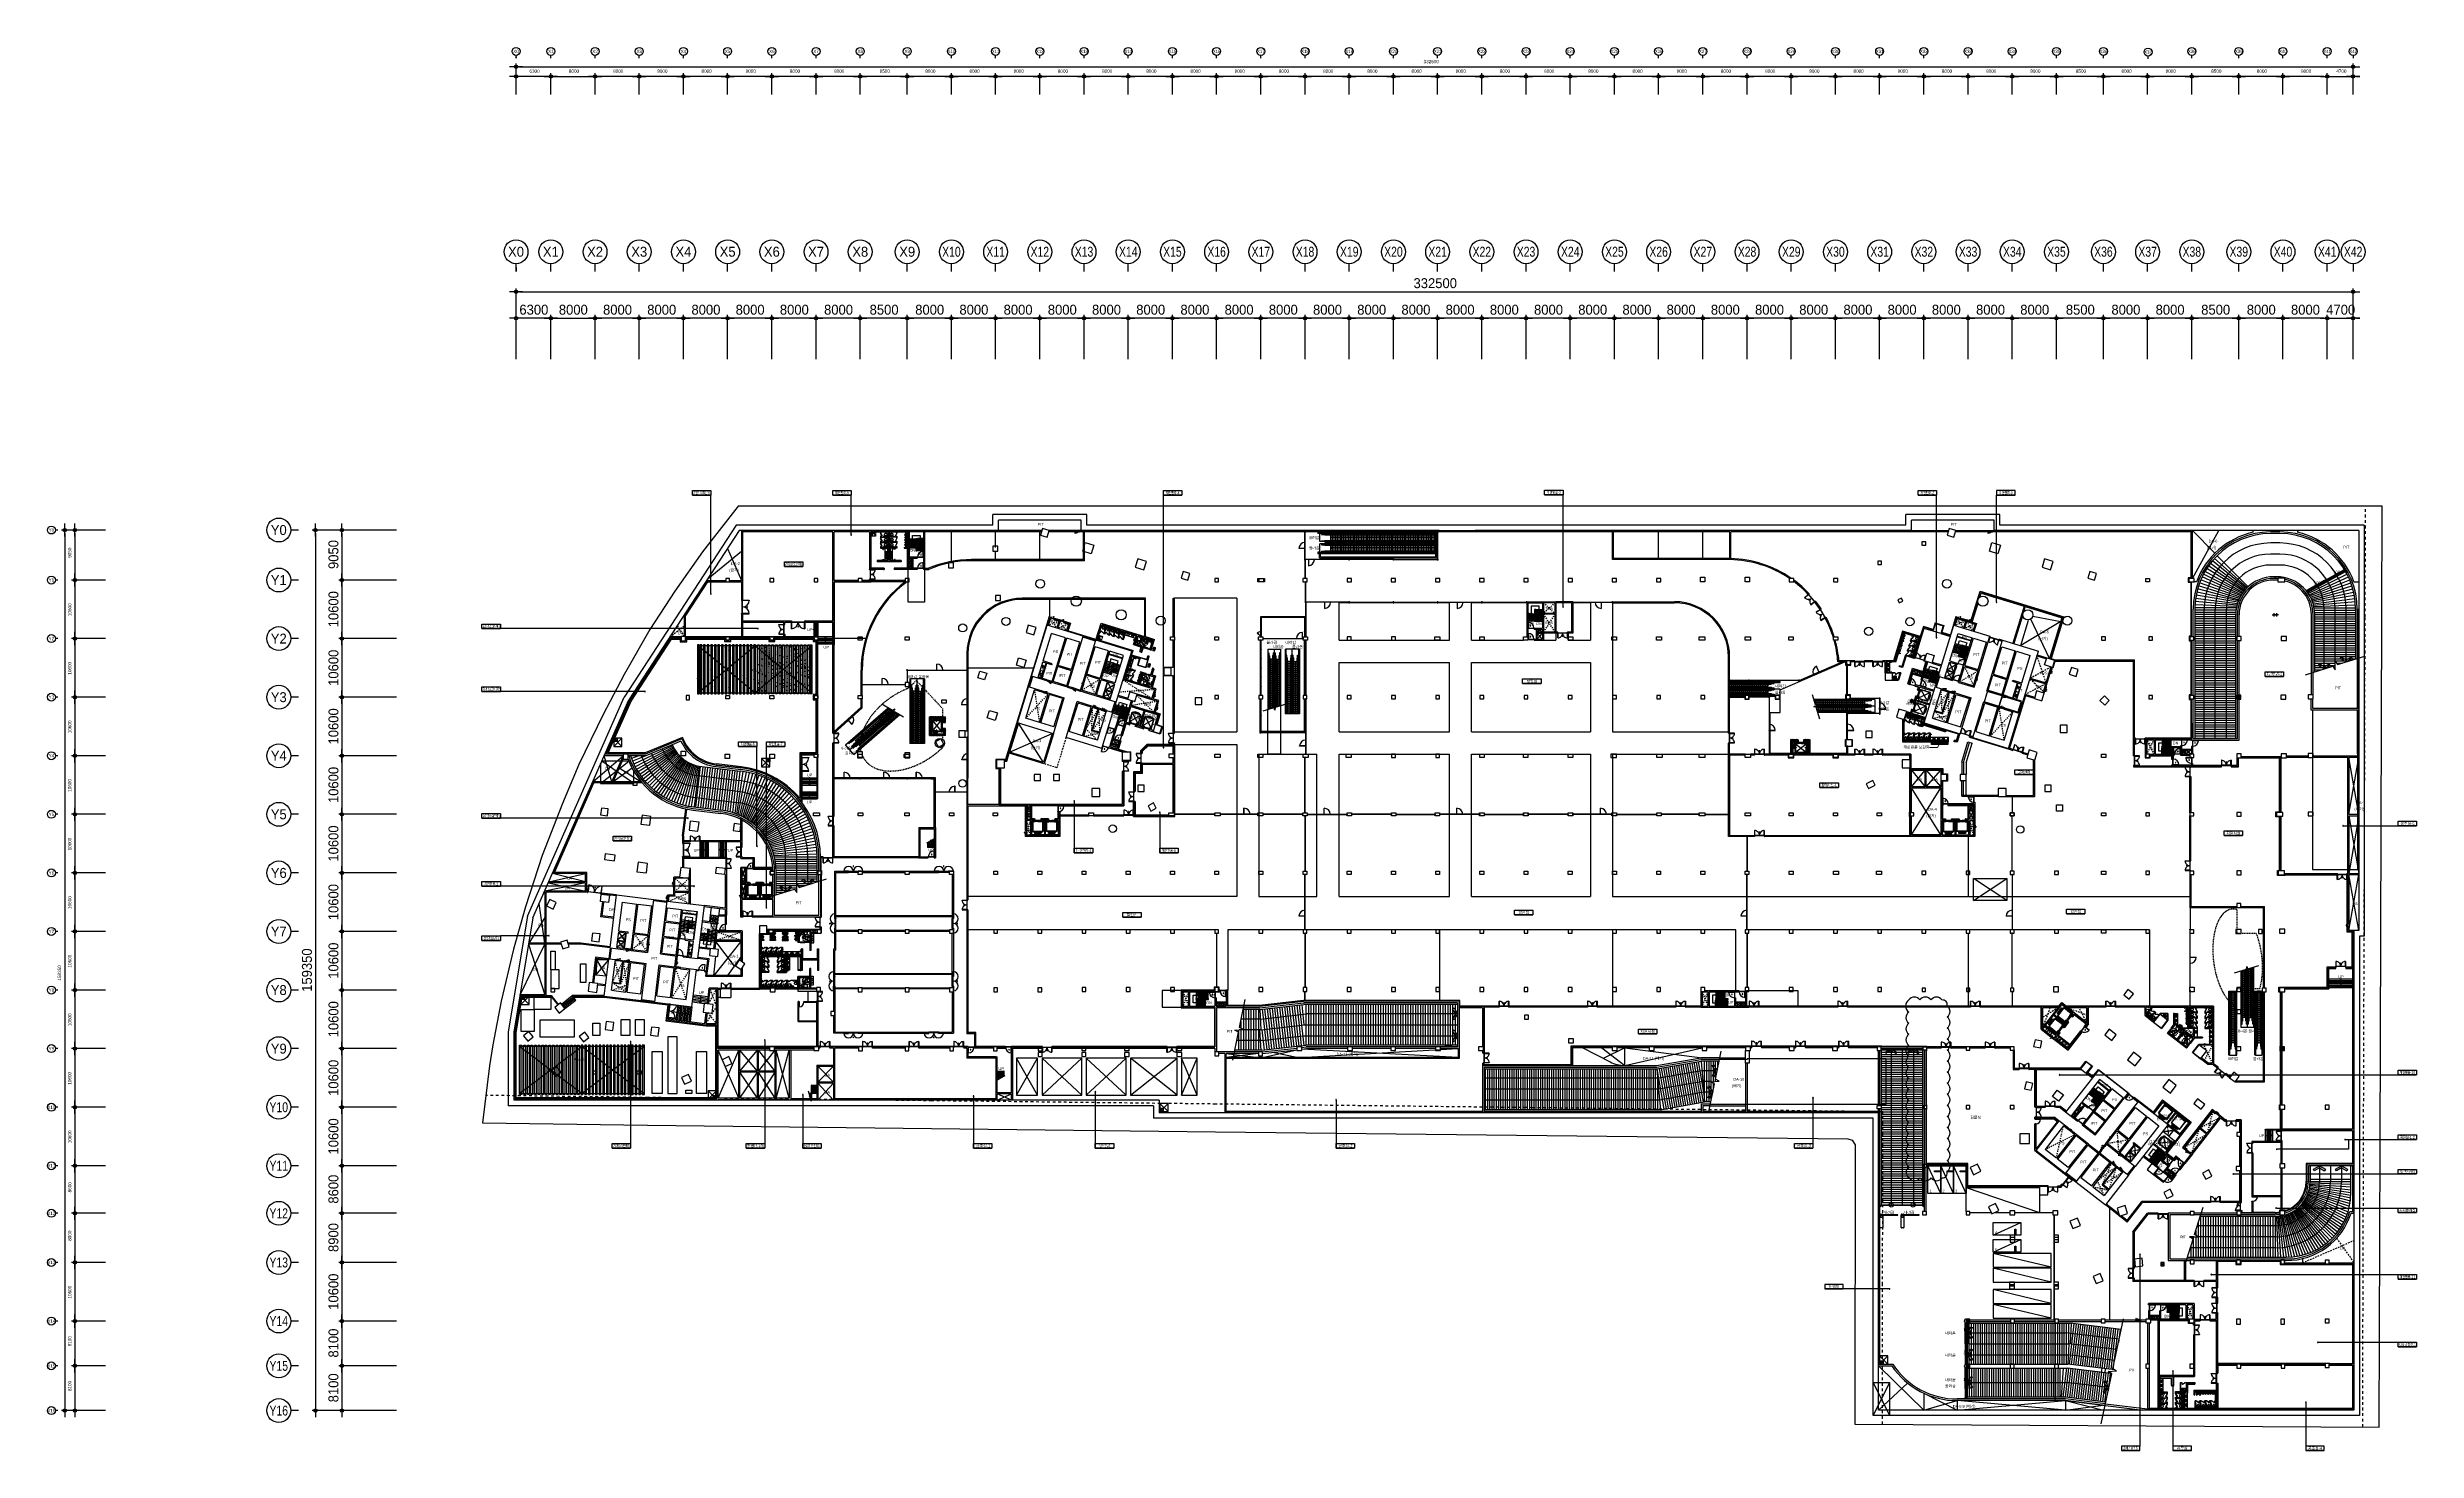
# Model space of a CAD drawing. Header units: millimetres. Extents: x -7718 to 421089, y 87466 to 341395.
import ezdxf
from ezdxf.enums import TextEntityAlignment as Align

# ---------------------------------------------------------------- set-up
doc = ezdxf.new("R2010")
doc.units = ezdxf.units.MM
doc.header["$LTSCALE"] = 200
doc.header["$MEASUREMENT"] = 0
for name, pattern in [('CENTER', [65, 60, -2, 1, -2]), ('CENTER1', [8, 6, -1, 0, -1]), ('CONTINOUS', [0]), ('DASH_2', [34, 30, -1.5, 1, -1.5]), ('H0', [0.3, 0.2, -0.1]), ('HID', [5, 3, -2]), ('HIDDEN', [2, 1, -1]), ('HIDDEN2', [0.188, 0.125, -0.063])]:
    doc.linetypes.add(name, pattern=pattern)
for name, color, linetype in [('e-plan', 9, 'CONTINUOUS'), ('e-room-box', 7, 'CONTINUOUS'), ('e-text', 6, 'CONTINUOUS')]:
    doc.layers.add(name, color=color, linetype=linetype)
doc.styles.add('kiahn', font='HY울릉도L.TTF')
doc.styles.add('돋움', font='Dotum.ttf')

# ---------------------------------------------------------------- blocks, each defined once
blk = doc.blocks.new('A$C2E7106E5')
at = {"layer": 'e-plan'}
for p, q in [((1200, 52894), (-1200, 52894)), ((0, 54482), (0, 54962)), ((0, 54722), (0, 54482)), ((0, 47899), (0, 53494)), ((0, 47899), (0, 51754)), ((600, 52894), (331900, 52894)), ((6300, 54482), (6300, 54962)), ((6300, 47899), (6300, 51754)), ((6300, 47899), (6300, 51754)), ((14300, 54482), (14300, 54962)), ((14300, 47899), (14300, 51754)), ((14300, 47899), (14300, 51754)), ((22300, 54482), (22300, 54962)), ((22300, 47899), (22300, 51754)), ((22300, 47899), (22300, 51754)), ((30300, 54482), (30300, 54962)), ((30300, 47899), (30300, 51754)), ((30300, 47899), (30300, 51754)), ((38300, 54482), (38300, 54962)), ((38300, 47899), (38300, 51754)), ((38300, 47899), (38300, 51754)), ((46300, 54482), (46300, 54962)), ((46300, 47899), (46300, 51754)), ((46300, 47899), (46300, 51754)), ((54300, 54482), (54300, 54962)), ((54300, 47899), (54300, 51754)), ((54300, 47899), (54300, 51754)), ((62300, 54482), (62300, 54962)), ((62300, 47899), (62300, 51754)), ((62300, 47899), (62300, 51754)), ((70800, 54482), (70800, 54962)), ((70800, 47899), (70800, 51754)), ((70800, 47899), (70800, 51754)), ((78800, 54482), (78800, 54962)), ((78800, 47899), (78800, 51754)), ((78800, 47899), (78800, 51754)), ((86800, 54482), (86800, 54962)), ((86800, 47899), (86800, 51754)), ((86800, 47899), (86800, 51754)), ((94800, 54482), (94800, 54962)), ((94800, 47899), (94800, 51754)), ((94800, 47899), (94800, 51754)), ((102800, 54482), (102800, 54962)), ((102800, 47899), (102800, 51754)), ((102800, 47899), (102800, 51754)), ((110800, 54482), (110800, 54962)), ((110800, 47899), (110800, 51754)), ((110800, 47899), (110800, 51754)), ((118800, 54482), (118800, 54962)), ((118800, 47899), (118800, 51754)), ((118800, 47899), (118800, 51754)), ((126800, 54482), (126800, 54962)), ((126800, 47899), (126800, 51754)), ((126800, 47899), (126800, 51754)), ((134800, 54482), (134800, 54962)), ((134800, 47899), (134800, 51754)), ((134800, 47899), (134800, 51754)), ((142800, 54482), (142800, 54962)), ((142800, 47899), (142800, 51754)), ((142800, 47899), (142800, 51754)), ((150800, 54482), (150800, 54962)), ((150800, 47899), (150800, 51754)), ((150800, 47899), (150800, 51754)), ((158800, 54482), (158800, 54962)), ((158800, 47899), (158800, 51754)), ((158800, 47899), (158800, 51754)), ((166800, 54482), (166800, 54962)), ((166800, 47899), (166800, 51754)), ((166800, 47899), (166800, 51754)), ((174800, 54482), (174800, 54962)), ((174800, 47899), (174800, 51754)), ((174800, 47899), (174800, 51754)), ((182800, 54482), (182800, 54962)), ((182800, 47899), (182800, 51754)), ((182800, 47899), (182800, 51754)), ((190800, 54482), (190800, 54962)), ((190800, 47899), (190800, 51754)), ((190800, 47899), (190800, 51754)), ((198800, 54482), (198800, 54962)), ((198800, 47899), (198800, 51754)), ((198800, 47899), (198800, 51754)), ((206800, 54482), (206800, 54962)), ((206800, 47899), (206800, 51754)), ((206800, 47899), (206800, 51754)), ((214800, 54482), (214800, 54962)), ((214800, 47899), (214800, 51754)), ((214800, 47899), (214800, 51754)), ((222800, 54482), (222800, 54962)), ((222800, 47899), (222800, 51754)), ((222800, 47899), (222800, 51754)), ((230800, 54482), (230800, 54962)), ((230800, 47899), (230800, 51754)), ((230800, 47899), (230800, 51754)), ((238800, 54482), (238800, 54962)), ((238800, 47899), (238800, 51754)), ((238800, 47899), (238800, 51754)), ((246800, 54482), (246800, 54962)), ((246800, 47899), (246800, 51754)), ((246800, 47899), (246800, 51754)), ((254800, 54482), (254800, 54962)), ((254800, 47899), (254800, 51754)), ((254800, 47899), (254800, 51754)), ((262800, 54482), (262800, 54962)), ((262800, 47899), (262800, 51754)), ((262800, 47899), (262800, 51754)), ((270800, 54482), (270800, 54962)), ((270800, 47899), (270800, 51754)), ((270800, 47899), (270800, 51754)), ((278800, 54482), (278800, 54962)), ((278800, 47899), (278800, 51754)), ((278800, 47899), (278800, 51754)), ((287300, 54482), (287300, 54962)), ((287300, 47899), (287300, 51754)), ((287300, 47899), (287300, 51754)), ((295300, 47899), (295300, 51754)), ((295300, 47899), (295300, 51754)), ((295376, 54358), (295376, 54838)), ((303300, 54482), (303300, 54962)), ((303300, 47899), (303300, 51754)), ((303300, 47899), (303300, 51754)), ((311800, 54482), (311800, 54962)), ((311800, 47899), (311800, 51754)), ((311800, 47899), (311800, 51754)), ((319800, 54482), (319800, 54962)), ((319800, 47899), (319800, 51754)), ((319800, 47899), (319800, 51754)), ((327800, 54482), (327800, 54962)), ((327800, 47899), (327800, 51754)), ((327800, 47899), (327800, 51754)), ((331300, 52894), (333700, 52894)), ((332500, 54962), (332500, 54482)), ((332500, 47899), (332500, 53494)), ((332500, 47899), (332500, 51754)), ((1200, 51154), (-1200, 51154)), ((5700, 51154), (600, 51154)), ((7500, 51154), (5100, 51154)), ((5100, 51154), (7500, 51154)), ((6900, 51154), (13700, 51154)), ((15500, 51154), (13100, 51154)), ((13100, 51154), (15500, 51154)), ((21700, 51154), (14900, 51154)), ((21100, 51154), (23500, 51154)), ((23500, 51154), (21100, 51154)), ((29700, 51154), (22900, 51154)), ((29100, 51154), (31500, 51154)), ((31500, 51154), (29100, 51154)), ((37700, 51154), (30900, 51154)), ((39500, 51154), (37100, 51154)), ((37100, 51154), (39500, 51154)), ((45700, 51154), (38900, 51154)), ((45100, 51154), (47500, 51154)), ((47500, 51154), (45100, 51154)), ((53700, 51154), (46900, 51154)), ((53100, 51154), (55500, 51154)), ((55500, 51154), (53100, 51154)), ((61700, 51154), (54900, 51154)), ((61100, 51154), (63500, 51154)), ((63500, 51154), (61100, 51154)), ((70200, 51154), (62900, 51154)), ((69600, 51154), (72000, 51154)), ((72000, 51154), (69600, 51154)), ((78200, 51154), (71400, 51154)), ((77600, 51154), (80000, 51154)), ((80000, 51154), (77600, 51154)), ((86200, 51154), (79400, 51154)), ((88000, 51154), (85600, 51154)), ((85600, 51154), (88000, 51154)), ((94200, 51154), (87400, 51154)), ((93600, 51154), (96000, 51154)), ((96000, 51154), (93600, 51154)), ((102200, 51154), (95400, 51154)), ((101600, 51154), (104000, 51154)), ((104000, 51154), (101600, 51154)), ((110200, 51154), (103400, 51154)), ((109600, 51154), (112000, 51154)), ((112000, 51154), (109600, 51154)), ((118200, 51154), (111400, 51154)), ((117600, 51154), (120000, 51154)), ((120000, 51154), (117600, 51154)), ((126200, 51154), (119400, 51154)), ((128000, 51154), (125600, 51154)), ((125600, 51154), (128000, 51154)), ((134200, 51154), (127400, 51154)), ((133600, 51154), (136000, 51154)), ((136000, 51154), (133600, 51154)), ((142200, 51154), (135400, 51154)), ((144000, 51154), (141600, 51154)), ((141600, 51154), (144000, 51154)), ((150200, 51154), (143400, 51154)), ((149600, 51154), (152000, 51154)), ((152000, 51154), (149600, 51154)), ((158200, 51154), (151400, 51154)), ((157600, 51154), (160000, 51154)), ((160000, 51154), (157600, 51154)), ((166200, 51154), (159400, 51154)), ((165600, 51154), (168000, 51154)), ((168000, 51154), (165600, 51154)), ((174200, 51154), (167400, 51154)), ((173600, 51154), (176000, 51154)), ((176000, 51154), (173600, 51154)), ((182200, 51154), (175400, 51154)), ((184000, 51154), (181600, 51154)), ((181600, 51154), (184000, 51154)), ((190200, 51154), (183400, 51154)), ((189600, 51154), (192000, 51154)), ((192000, 51154), (189600, 51154)), ((198200, 51154), (191400, 51154)), ((197600, 51154), (200000, 51154)), ((200000, 51154), (197600, 51154)), ((206200, 51154), (199400, 51154)), ((205600, 51154), (208000, 51154)), ((208000, 51154), (205600, 51154)), ((214200, 51154), (207400, 51154)), ((213600, 51154), (216000, 51154)), ((216000, 51154), (213600, 51154)), ((222200, 51154), (215400, 51154)), ((221600, 51154), (224000, 51154)), ((224000, 51154), (221600, 51154)), ((230200, 51154), (223400, 51154)), ((232000, 51154), (229600, 51154)), ((229600, 51154), (232000, 51154)), ((238200, 51154), (231400, 51154)), ((237600, 51154), (240000, 51154)), ((240000, 51154), (237600, 51154)), ((246200, 51154), (239400, 51154)), ((248000, 51154), (245600, 51154)), ((245600, 51154), (248000, 51154)), ((254200, 51154), (247400, 51154)), ((253600, 51154), (256000, 51154)), ((256000, 51154), (253600, 51154)), ((262200, 51154), (255400, 51154)), ((261600, 51154), (264000, 51154)), ((264000, 51154), (261600, 51154)), ((270200, 51154), (263400, 51154)), ((272000, 51154), (269600, 51154)), ((269600, 51154), (272000, 51154)), ((278200, 51154), (271400, 51154)), ((277600, 51154), (280000, 51154)), ((280000, 51154), (277600, 51154)), ((286700, 51154), (279400, 51154)), ((286100, 51154), (288500, 51154)), ((288500, 51154), (286100, 51154)), ((294700, 51154), (287900, 51154)), ((296500, 51154), (294100, 51154)), ((294100, 51154), (296500, 51154)), ((302700, 51154), (295900, 51154)), ((302100, 51154), (304500, 51154)), ((304500, 51154), (302100, 51154)), ((311200, 51154), (303900, 51154)), ((310600, 51154), (313000, 51154)), ((313000, 51154), (310600, 51154)), ((319200, 51154), (312400, 51154)), ((318600, 51154), (321000, 51154)), ((321000, 51154), (318600, 51154)), ((327200, 51154), (320400, 51154)), ((327200, 51154), (326600, 51154)), ((326600, 51154), (329000, 51154)), ((326600, 51154), (329000, 51154)), ((327800, 51154), (332500, 51154)), ((333700, 51154), (331300, 51154)), ((333100, 51154), (333700, 51154)), ((0, 15822), (0, 17262)), ((6300, 15822), (6300, 17262)), ((14300, 15822), (14300, 17262)), ((22300, 15822), (22300, 17262)), ((30300, 15822), (30300, 17262)), ((38300, 15822), (38300, 17262)), ((46300, 15822), (46300, 17262)), ((54300, 15822), (54300, 17262)), ((62300, 15822), (62300, 17262)), ((70800, 15822), (70800, 17262)), ((78800, 15822), (78800, 17262)), ((86800, 15822), (86800, 17262)), ((94800, 15822), (94800, 17262)), ((102800, 15822), (102800, 17262)), ((110800, 15822), (110800, 17262)), ((118800, 15822), (118800, 17262)), ((126800, 15822), (126800, 17262)), ((134800, 15822), (134800, 17262)), ((142800, 15822), (142800, 17262)), ((150800, 15822), (150800, 17262)), ((158800, 15822), (158800, 17262)), ((166800, 15822), (166800, 17262)), ((174800, 15822), (174800, 17262)), ((182800, 15822), (182800, 17262)), ((190800, 15822), (190800, 17262)), ((198800, 15822), (198800, 17262)), ((206800, 15822), (206800, 17262)), ((214800, 15822), (214800, 17262)), ((222800, 15822), (222800, 17262)), ((230800, 15822), (230800, 17262)), ((238800, 15822), (238800, 17262)), ((246800, 15822), (246800, 17262)), ((254800, 15822), (254800, 17262)), ((262800, 15822), (262800, 17262)), ((270800, 15822), (270800, 17262)), ((278800, 15822), (278800, 17262)), ((287300, 15822), (287300, 17262)), ((295300, 15822), (295300, 17262)), ((303300, 15822), (303300, 17262)), ((311800, 15822), (311800, 17262)), ((319800, 15822), (319800, 17262)), ((327800, 15822), (327800, 17262)), ((332500, 17262), (332500, 15822)), ((0, 16542), (0, 15822)), ((1200, 12185), (-1200, 12185)), ((0, 0), (0, 12785)), ((600, 12185), (331900, 12185)), ((331300, 12185), (333700, 12185)), ((332500, 0), (332500, 12785)), ((1200, 7385), (-1200, 7385)), ((0, 0), (0, 7985)), ((5700, 7385), (600, 7385)), ((7500, 7385), (5100, 7385)), ((5100, 7385), (7500, 7385)), ((6300, 0), (6300, 7985)), ((6300, 0), (6300, 7985)), ((6900, 7385), (13700, 7385)), ((15500, 7385), (13100, 7385)), ((13100, 7385), (15500, 7385)), ((14300, 0), (14300, 7985)), ((14300, 0), (14300, 7985)), ((21700, 7385), (14900, 7385)), ((21100, 7385), (23500, 7385)), ((23500, 7385), (21100, 7385)), ((22300, 0), (22300, 7985)), ((22300, 0), (22300, 7985)), ((29700, 7385), (22900, 7385)), ((29100, 7385), (31500, 7385)), ((31500, 7385), (29100, 7385)), ((30300, 0), (30300, 7985)), ((30300, 0), (30300, 7985)), ((37700, 7385), (30900, 7385)), ((39500, 7385), (37100, 7385)), ((37100, 7385), (39500, 7385)), ((38300, 0), (38300, 7985)), ((38300, 0), (38300, 7985)), ((45700, 7385), (38900, 7385)), ((45100, 7385), (47500, 7385)), ((47500, 7385), (45100, 7385)), ((46300, 0), (46300, 7985)), ((46300, 0), (46300, 7985)), ((53700, 7385), (46900, 7385)), ((53100, 7385), (55500, 7385)), ((55500, 7385), (53100, 7385)), ((54300, 0), (54300, 7985)), ((54300, 0), (54300, 7985)), ((61700, 7385), (54900, 7385)), ((61100, 7385), (63500, 7385)), ((63500, 7385), (61100, 7385)), ((62300, 0), (62300, 7985)), ((62300, 0), (62300, 7985)), ((70200, 7385), (62900, 7385)), ((69600, 7385), (72000, 7385)), ((72000, 7385), (69600, 7385)), ((70800, 0), (70800, 7985)), ((70800, 0), (70800, 7985)), ((78200, 7385), (71400, 7385)), ((77600, 7385), (80000, 7385)), ((80000, 7385), (77600, 7385)), ((78800, 0), (78800, 7985)), ((78800, 0), (78800, 7985)), ((86200, 7385), (79400, 7385)), ((88000, 7385), (85600, 7385)), ((85600, 7385), (88000, 7385)), ((86800, 0), (86800, 7985)), ((86800, 0), (86800, 7985)), ((94200, 7385), (87400, 7385)), ((93600, 7385), (96000, 7385)), ((96000, 7385), (93600, 7385)), ((94800, 0), (94800, 7985)), ((94800, 0), (94800, 7985)), ((102200, 7385), (95400, 7385)), ((101600, 7385), (104000, 7385)), ((104000, 7385), (101600, 7385)), ((102800, 0), (102800, 7985)), ((102800, 0), (102800, 7985)), ((110200, 7385), (103400, 7385)), ((109600, 7385), (112000, 7385)), ((112000, 7385), (109600, 7385)), ((110800, 0), (110800, 7985)), ((110800, 0), (110800, 7985)), ((118200, 7385), (111400, 7385)), ((117600, 7385), (120000, 7385)), ((120000, 7385), (117600, 7385)), ((118800, 0), (118800, 7985)), ((118800, 0), (118800, 7985)), ((126200, 7385), (119400, 7385)), ((128000, 7385), (125600, 7385)), ((125600, 7385), (128000, 7385)), ((126800, 0), (126800, 7985)), ((126800, 0), (126800, 7985)), ((134200, 7385), (127400, 7385)), ((133600, 7385), (136000, 7385)), ((136000, 7385), (133600, 7385)), ((134800, 0), (134800, 7985)), ((134800, 0), (134800, 7985)), ((142200, 7385), (135400, 7385)), ((144000, 7385), (141600, 7385)), ((141600, 7385), (144000, 7385)), ((142800, 0), (142800, 7985)), ((142800, 0), (142800, 7985)), ((150200, 7385), (143400, 7385)), ((149600, 7385), (152000, 7385)), ((152000, 7385), (149600, 7385)), ((150800, 0), (150800, 7985)), ((150800, 0), (150800, 7985)), ((158200, 7385), (151400, 7385)), ((157600, 7385), (160000, 7385)), ((160000, 7385), (157600, 7385)), ((158800, 0), (158800, 7985)), ((158800, 0), (158800, 7985)), ((166200, 7385), (159400, 7385)), ((165600, 7385), (168000, 7385)), ((168000, 7385), (165600, 7385)), ((166800, 0), (166800, 7985)), ((166800, 0), (166800, 7985)), ((174200, 7385), (167400, 7385)), ((173600, 7385), (176000, 7385)), ((176000, 7385), (173600, 7385)), ((174800, 0), (174800, 7985)), ((174800, 0), (174800, 7985)), ((182200, 7385), (175400, 7385)), ((184000, 7385), (181600, 7385)), ((181600, 7385), (184000, 7385)), ((182800, 0), (182800, 7985)), ((182800, 0), (182800, 7985)), ((190200, 7385), (183400, 7385)), ((189600, 7385), (192000, 7385)), ((192000, 7385), (189600, 7385)), ((190800, 0), (190800, 7985)), ((190800, 0), (190800, 7985)), ((198200, 7385), (191400, 7385)), ((197600, 7385), (200000, 7385)), ((200000, 7385), (197600, 7385)), ((198800, 0), (198800, 7985)), ((198800, 0), (198800, 7985)), ((206200, 7385), (199400, 7385)), ((205600, 7385), (208000, 7385)), ((208000, 7385), (205600, 7385)), ((206800, 0), (206800, 7985)), ((206800, 0), (206800, 7985)), ((214200, 7385), (207400, 7385)), ((213600, 7385), (216000, 7385)), ((216000, 7385), (213600, 7385)), ((214800, 0), (214800, 7985)), ((214800, 0), (214800, 7985)), ((222200, 7385), (215400, 7385)), ((221600, 7385), (224000, 7385)), ((224000, 7385), (221600, 7385)), ((222800, 0), (222800, 7985)), ((222800, 0), (222800, 7985)), ((230200, 7385), (223400, 7385)), ((232000, 7385), (229600, 7385)), ((229600, 7385), (232000, 7385)), ((230800, 0), (230800, 7985)), ((230800, 0), (230800, 7985)), ((238200, 7385), (231400, 7385)), ((237600, 7385), (240000, 7385)), ((240000, 7385), (237600, 7385)), ((238800, 0), (238800, 7985)), ((238800, 0), (238800, 7985)), ((246200, 7385), (239400, 7385)), ((248000, 7385), (245600, 7385)), ((245600, 7385), (248000, 7385)), ((246800, 0), (246800, 7985)), ((246800, 0), (246800, 7985)), ((254200, 7385), (247400, 7385)), ((253600, 7385), (256000, 7385)), ((256000, 7385), (253600, 7385)), ((254800, 0), (254800, 7985)), ((254800, 0), (254800, 7985)), ((262200, 7385), (255400, 7385)), ((261600, 7385), (264000, 7385)), ((264000, 7385), (261600, 7385)), ((262800, 0), (262800, 7985)), ((262800, 0), (262800, 7985)), ((270200, 7385), (263400, 7385)), ((272000, 7385), (269600, 7385)), ((269600, 7385), (272000, 7385)), ((270800, 0), (270800, 7985)), ((270800, 0), (270800, 7985)), ((278200, 7385), (271400, 7385)), ((277600, 7385), (280000, 7385)), ((280000, 7385), (277600, 7385)), ((278800, 0), (278800, 7985)), ((278800, 0), (278800, 7985)), ((286700, 7385), (279400, 7385)), ((286100, 7385), (288500, 7385)), ((288500, 7385), (286100, 7385)), ((287300, 0), (287300, 7985)), ((287300, 0), (287300, 7985)), ((294700, 7385), (287900, 7385)), ((296500, 7385), (294100, 7385)), ((294100, 7385), (296500, 7385)), ((295300, 0), (295300, 7985)), ((295300, 0), (295300, 7985)), ((302700, 7385), (295900, 7385)), ((302100, 7385), (304500, 7385)), ((304500, 7385), (302100, 7385)), ((303300, 0), (303300, 7985)), ((303300, 0), (303300, 7985)), ((311200, 7385), (303900, 7385)), ((310600, 7385), (313000, 7385)), ((313000, 7385), (310600, 7385)), ((311800, 0), (311800, 7985)), ((311800, 0), (311800, 7985)), ((319200, 7385), (312400, 7385)), ((318600, 7385), (321000, 7385)), ((321000, 7385), (318600, 7385)), ((319800, 0), (319800, 7985)), ((319800, 0), (319800, 7985)), ((327200, 7385), (320400, 7385)), ((327200, 7385), (326600, 7385)), ((326600, 7385), (329000, 7385)), ((326600, 7385), (329000, 7385)), ((327800, 0), (327800, 7985)), ((327800, 0), (327800, 7985)), ((327800, 7385), (332500, 7385)), ((333700, 7385), (331300, 7385)), ((332500, 0), (332500, 7985)), ((333100, 7385), (333700, 7385)), ((-81689, -32134), (-81689, -29734)), ((-79832, -32134), (-79832, -29734)), ((-36301, -32134), (-36301, -29734)), ((-31501, -32134), (-31501, -29734)), ((-82901, -30934), (-83381, -30934)), ((-74306, -30934), (-82289, -30934)), ((-81689, -31534), (-81689, -189684)), ((-74312, -30934), (-80432, -30934)), ((-79832, -31534), (-79832, -39384)), ((-39346, -30934), (-40786, -30934)), ((-21629, -30934), (-36901, -30934)), ((-36301, -31534), (-36301, -189684)), ((-21635, -30934), (-32101, -30934)), ((-31501, -31534), (-31501, -39384)), ((-82901, -39984), (-83381, -39984)), ((-74312, -39984), (-80432, -39984)), ((-74312, -39984), (-80432, -39984)), ((-79832, -41184), (-79832, -38784)), ((-79832, -38784), (-79832, -41184)), ((-79832, -40584), (-79832, -49984)), ((-39346, -39984), (-40786, -39984)), ((-21635, -39984), (-32101, -39984)), ((-21635, -39984), (-32101, -39984)), ((-31501, -41184), (-31501, -38784)), ((-31501, -38784), (-31501, -41184)), ((-31501, -40584), (-31501, -49984)), ((-82901, -50584), (-83381, -50584)), ((-74312, -50584), (-80432, -50584)), ((-74312, -50584), (-80432, -50584)), ((-79832, -49384), (-79832, -51784)), ((-79832, -51784), (-79832, -49384)), ((-79832, -51184), (-79832, -60584)), ((-39346, -50584), (-40786, -50584)), ((-21635, -50584), (-32101, -50584)), ((-21635, -50584), (-32101, -50584)), ((-31501, -49384), (-31501, -51784)), ((-31501, -51784), (-31501, -49384)), ((-31501, -51184), (-31501, -60584)), ((-79832, -59984), (-79832, -62384)), ((-79832, -62384), (-79832, -59984)), ((-31501, -59984), (-31501, -62384)), ((-31501, -62384), (-31501, -59984)), ((-82901, -61184), (-83381, -61184)), ((-74312, -61184), (-80432, -61184)), ((-74312, -61184), (-80432, -61184)), ((-79832, -61784), (-79832, -71184)), ((-39346, -61184), (-40786, -61184)), ((-21635, -61184), (-32101, -61184)), ((-21635, -61184), (-32101, -61184)), ((-31501, -61784), (-31501, -71184)), ((-82901, -71784), (-83381, -71784)), ((-74312, -71784), (-80432, -71784)), ((-74312, -71784), (-80432, -71784)), ((-79832, -70584), (-79832, -72984)), ((-79832, -72984), (-79832, -70584)), ((-79832, -72384), (-79832, -81784)), ((-39346, -71784), (-40786, -71784)), ((-21635, -71784), (-32101, -71784)), ((-21635, -71784), (-32101, -71784)), ((-31501, -70584), (-31501, -72984)), ((-31501, -72984), (-31501, -70584)), ((-31501, -72384), (-31501, -81784)), ((-79832, -81184), (-79832, -83584)), ((-79832, -83584), (-79832, -81184)), ((-31501, -81184), (-31501, -83584)), ((-31501, -83584), (-31501, -81184)), ((-82901, -82384), (-83381, -82384)), ((-74312, -82384), (-80432, -82384)), ((-74312, -82384), (-80432, -82384)), ((-79832, -82984), (-79832, -92384)), ((-39346, -82384), (-40786, -82384)), ((-21635, -82384), (-32101, -82384)), ((-21635, -82384), (-32101, -82384)), ((-31501, -82984), (-31501, -92384)), ((-82901, -92984), (-83381, -92984)), ((-74312, -92984), (-80432, -92984)), ((-74312, -92984), (-80432, -92984)), ((-79832, -91784), (-79832, -94184)), ((-79832, -94184), (-79832, -91784)), ((-79832, -93584), (-79832, -102984)), ((-39346, -92984), (-40786, -92984)), ((-21635, -92984), (-32101, -92984)), ((-21635, -92984), (-32101, -92984)), ((-31501, -91784), (-31501, -94184)), ((-31501, -94184), (-31501, -91784)), ((-31501, -93584), (-31501, -102984)), ((-79832, -102384), (-79832, -104784)), ((-79832, -104784), (-79832, -102384)), ((-31501, -102384), (-31501, -104784)), ((-31501, -104784), (-31501, -102384)), ((-82901, -103584), (-83381, -103584)), ((-74312, -103584), (-80432, -103584)), ((-74312, -103584), (-80432, -103584)), ((-79832, -104184), (-79832, -113584)), ((-39346, -103584), (-40786, -103584)), ((-21635, -103584), (-32101, -103584)), ((-21635, -103584), (-32101, -103584)), ((-31501, -104184), (-31501, -113584)), ((-82901, -114184), (-83381, -114184)), ((-74312, -114184), (-80432, -114184)), ((-74312, -114184), (-80432, -114184)), ((-79832, -112984), (-79832, -115384)), ((-79832, -115384), (-79832, -112984)), ((-79832, -114784), (-79832, -124184)), ((-39346, -114184), (-40786, -114184)), ((-21635, -114184), (-32101, -114184)), ((-21635, -114184), (-32101, -114184)), ((-31501, -112984), (-31501, -115384)), ((-31501, -115384), (-31501, -112984)), ((-31501, -114784), (-31501, -124184)), ((-79832, -123584), (-79832, -125984)), ((-79832, -125984), (-79832, -123584)), ((-31501, -123584), (-31501, -125984)), ((-31501, -125984), (-31501, -123584)), ((-82901, -124784), (-83381, -124784)), ((-74312, -124784), (-80432, -124784)), ((-74312, -124784), (-80432, -124784)), ((-79832, -125384), (-79832, -134784)), ((-39346, -124784), (-40786, -124784)), ((-21635, -124784), (-32101, -124784)), ((-21635, -124784), (-32101, -124784)), ((-31501, -125384), (-31501, -134784)), ((-82901, -135384), (-83381, -135384)), ((-74312, -135384), (-80432, -135384)), ((-74312, -135384), (-80432, -135384)), ((-79832, -134184), (-79832, -136584)), ((-79832, -136584), (-79832, -134184)), ((-79832, -135984), (-79832, -145384)), ((-39346, -135384), (-40786, -135384)), ((-21635, -135384), (-32101, -135384)), ((-21635, -135384), (-32101, -135384)), ((-31501, -134184), (-31501, -136584)), ((-31501, -136584), (-31501, -134184)), ((-31501, -135984), (-31501, -145384)), ((-79832, -144784), (-79832, -147184)), ((-79832, -147184), (-79832, -144784)), ((-31501, -144784), (-31501, -147184)), ((-31501, -147184), (-31501, -144784)), ((-82901, -145984), (-83381, -145984)), ((-74312, -145984), (-80432, -145984)), ((-74312, -145984), (-80432, -145984)), ((-79832, -146584), (-79832, -153984)), ((-39346, -145984), (-40786, -145984)), ((-21635, -145984), (-32101, -145984)), ((-21635, -145984), (-32101, -145984)), ((-31501, -146584), (-31501, -153984)), ((-79832, -153384), (-79832, -155784)), ((-79832, -155784), (-79832, -153384)), ((-31501, -153384), (-31501, -155784)), ((-31501, -155784), (-31501, -153384)), ((-82901, -154584), (-83381, -154584)), ((-74312, -154584), (-80432, -154584)), ((-74312, -154584), (-80432, -154584)), ((-79832, -155184), (-79832, -162884)), ((-39346, -154584), (-40786, -154584)), ((-21635, -154584), (-32101, -154584)), ((-21635, -154584), (-32101, -154584)), ((-31501, -155184), (-31501, -162884)), ((-79832, -162284), (-79832, -164684)), ((-79832, -164684), (-79832, -162284)), ((-31501, -162284), (-31501, -164684)), ((-31501, -164684), (-31501, -162284)), ((-82901, -163484), (-83381, -163484)), ((-74312, -163484), (-80432, -163484)), ((-74312, -163484), (-80432, -163484)), ((-79832, -164084), (-79832, -173484)), ((-39346, -163484), (-40786, -163484)), ((-21635, -163484), (-32101, -163484)), ((-21635, -163484), (-32101, -163484)), ((-31501, -164084), (-31501, -173484)), ((-82901, -174084), (-83381, -174084)), ((-74311, -174084), (-80432, -174084)), ((-74312, -174084), (-80432, -174084)), ((-79832, -175284), (-79832, -172884)), ((-79832, -172884), (-79832, -175284)), ((-79832, -174684), (-79832, -181584)), ((-39346, -174084), (-40786, -174084)), ((-21634, -174084), (-32101, -174084)), ((-21635, -174084), (-32101, -174084)), ((-31501, -175284), (-31501, -172884)), ((-31501, -172884), (-31501, -175284)), ((-31501, -174684), (-31501, -181584)), ((-82901, -182184), (-83381, -182184)), ((-74306, -182184), (-80432, -182184)), ((-74311, -182184), (-80432, -182184)), ((-79832, -180984), (-79832, -183384)), ((-79832, -183384), (-79832, -180984)), ((-79832, -182784), (-79832, -189684)), ((-39346, -182184), (-40786, -182184)), ((-21629, -182184), (-32101, -182184)), ((-21634, -182184), (-32101, -182184)), ((-31501, -180984), (-31501, -183384)), ((-31501, -183384), (-31501, -180984)), ((-31501, -182784), (-31501, -189684)), ((-82901, -190284), (-83381, -190284)), ((-74306, -190284), (-82289, -190284)), ((-81689, -189084), (-81689, -191484)), ((-74306, -190284), (-80432, -190284)), ((-79832, -189084), (-79832, -191484)), ((-39346, -190284), (-40786, -190284)), ((-21629, -190284), (-36901, -190284)), ((-36301, -189084), (-36301, -191484)), ((-21629, -190284), (-32101, -190284)), ((-31501, -189084), (-31501, -191484))]:
    blk.add_line(p, q, dxfattribs=at)
for centre, radius in [((0, 55682), 720), ((6300, 55682), 720), ((14300, 55682), 720), ((22300, 55682), 720), ((30300, 55682), 720), ((38300, 55682), 720), ((46300, 55682), 720), ((54300, 55682), 720), ((62300, 55682), 720), ((70800, 55682), 720), ((78800, 55682), 720), ((86800, 55682), 720), ((94800, 55682), 720), ((102800, 55682), 720), ((110800, 55682), 720), ((118800, 55682), 720), ((126800, 55682), 720), ((134800, 55682), 720), ((142800, 55682), 720), ((150800, 55682), 720), ((158800, 55682), 720), ((166800, 55682), 720), ((174800, 55682), 720), ((182800, 55682), 720), ((190800, 55682), 720), ((198800, 55682), 720), ((206800, 55682), 720), ((214800, 55682), 720), ((222800, 55682), 720), ((230800, 55682), 720), ((238800, 55682), 720), ((246800, 55682), 720), ((254800, 55682), 720), ((262800, 55682), 720), ((270800, 55682), 720), ((278800, 55682), 720), ((287300, 55682), 720), ((295376, 55558), 720), ((303300, 55682), 720), ((311800, 55682), 720), ((319800, 55682), 720), ((327800, 55682), 720), ((332500, 55682), 720), ((0, 52894), 300), ((0, 52894), 150), ((332500, 52894), 300), ((332500, 52894), 150), ((0, 51154), 300), ((0, 51154), 150), ((6300, 51154), 300), ((6300, 51154), 300), ((6300, 51154), 150), ((6300, 51154), 150), ((14300, 51154), 300), ((14300, 51154), 300), ((14300, 51154), 150), ((14300, 51154), 150), ((22300, 51154), 300), ((22300, 51154), 300), ((22300, 51154), 150), ((22300, 51154), 150), ((30300, 51154), 300), ((30300, 51154), 300), ((30300, 51154), 150), ((30300, 51154), 150), ((38300, 51154), 300), ((38300, 51154), 300), ((38300, 51154), 150), ((38300, 51154), 150), ((46300, 51154), 300), ((46300, 51154), 300), ((46300, 51154), 150), ((46300, 51154), 150), ((54300, 51154), 300), ((54300, 51154), 300), ((54300, 51154), 150), ((54300, 51154), 150), ((62300, 51154), 300), ((62300, 51154), 300), ((62300, 51154), 150), ((62300, 51154), 150), ((70800, 51154), 300), ((70800, 51154), 300), ((70800, 51154), 150), ((70800, 51154), 150), ((78800, 51154), 300), ((78800, 51154), 300), ((78800, 51154), 150), ((78800, 51154), 150), ((86800, 51154), 300), ((86800, 51154), 300), ((86800, 51154), 150), ((86800, 51154), 150), ((94800, 51154), 300), ((94800, 51154), 300), ((94800, 51154), 150), ((94800, 51154), 150), ((102800, 51154), 300), ((102800, 51154), 300), ((102800, 51154), 150), ((102800, 51154), 150), ((110800, 51154), 300), ((110800, 51154), 300), ((110800, 51154), 150), ((110800, 51154), 150), ((118800, 51154), 300), ((118800, 51154), 300), ((118800, 51154), 150), ((118800, 51154), 150), ((126800, 51154), 300), ((126800, 51154), 300), ((126800, 51154), 150), ((126800, 51154), 150), ((134800, 51154), 300), ((134800, 51154), 300), ((134800, 51154), 150), ((134800, 51154), 150), ((142800, 51154), 300), ((142800, 51154), 300), ((142800, 51154), 150), ((142800, 51154), 150), ((150800, 51154), 300), ((150800, 51154), 300), ((150800, 51154), 150), ((150800, 51154), 150), ((158800, 51154), 300), ((158800, 51154), 300), ((158800, 51154), 150), ((158800, 51154), 150), ((166800, 51154), 300), ((166800, 51154), 300), ((166800, 51154), 150), ((166800, 51154), 150), ((174800, 51154), 300), ((174800, 51154), 300), ((174800, 51154), 150), ((174800, 51154), 150), ((182800, 51154), 300), ((182800, 51154), 300), ((182800, 51154), 150), ((182800, 51154), 150), ((190800, 51154), 300), ((190800, 51154), 300), ((190800, 51154), 150), ((190800, 51154), 150), ((198800, 51154), 300), ((198800, 51154), 300), ((198800, 51154), 150), ((198800, 51154), 150), ((206800, 51154), 300), ((206800, 51154), 300), ((206800, 51154), 150), ((206800, 51154), 150), ((214800, 51154), 300), ((214800, 51154), 300), ((214800, 51154), 150), ((214800, 51154), 150), ((222800, 51154), 300), ((222800, 51154), 300), ((222800, 51154), 150), ((222800, 51154), 150), ((230800, 51154), 300), ((230800, 51154), 300), ((230800, 51154), 150), ((230800, 51154), 150), ((238800, 51154), 300), ((238800, 51154), 300), ((238800, 51154), 150), ((238800, 51154), 150), ((246800, 51154), 300), ((246800, 51154), 300), ((246800, 51154), 150), ((246800, 51154), 150), ((254800, 51154), 300), ((254800, 51154), 300), ((254800, 51154), 150), ((254800, 51154), 150), ((262800, 51154), 300), ((262800, 51154), 300), ((262800, 51154), 150), ((262800, 51154), 150), ((270800, 51154), 300), ((270800, 51154), 300), ((270800, 51154), 150), ((270800, 51154), 150), ((278800, 51154), 300), ((278800, 51154), 300), ((278800, 51154), 150), ((278800, 51154), 150), ((287300, 51154), 300), ((287300, 51154), 300), ((287300, 51154), 150), ((287300, 51154), 150), ((295300, 51154), 300), ((295300, 51154), 300), ((295300, 51154), 150), ((295300, 51154), 150), ((303300, 51154), 300), ((303300, 51154), 300), ((303300, 51154), 150), ((303300, 51154), 150), ((311800, 51154), 300), ((311800, 51154), 300), ((311800, 51154), 150), ((311800, 51154), 150), ((319800, 51154), 300), ((319800, 51154), 300), ((319800, 51154), 150), ((319800, 51154), 150), ((327800, 51154), 300), ((327800, 51154), 300), ((327800, 51154), 150), ((327800, 51154), 150), ((332500, 51154), 300), ((332500, 51154), 150), ((0, 19422), 2160), ((6300, 19422), 2160), ((14300, 19422), 2160), ((22300, 19422), 2160), ((30300, 19422), 2160), ((38300, 19422), 2160), ((46300, 19422), 2160), ((54300, 19422), 2160), ((62300, 19422), 2160), ((70800, 19422), 2160), ((78800, 19422), 2160), ((86800, 19422), 2160), ((94800, 19422), 2160), ((102800, 19422), 2160), ((110800, 19422), 2160), ((118800, 19422), 2160), ((126800, 19422), 2160), ((134800, 19422), 2160), ((142800, 19422), 2160), ((150800, 19422), 2160), ((158800, 19422), 2160), ((166800, 19422), 2160), ((174800, 19422), 2160), ((182800, 19422), 2160), ((190800, 19422), 2160), ((198800, 19422), 2160), ((206800, 19422), 2160), ((214800, 19422), 2160), ((222800, 19422), 2160), ((230800, 19422), 2160), ((238800, 19422), 2160), ((246800, 19422), 2160), ((254800, 19422), 2160), ((262800, 19422), 2160), ((270800, 19422), 2160), ((278800, 19422), 2160), ((287300, 19422), 2160), ((295300, 19422), 2160), ((303300, 19422), 2160), ((311800, 19422), 2160), ((319800, 19422), 2160), ((327800, 19422), 2160), ((332500, 19422), 2160), ((0, 12185), 300), ((0, 12185), 150), ((332500, 12185), 300), ((332500, 12185), 150), ((0, 7385), 300), ((0, 7385), 150), ((6300, 7385), 300), ((6300, 7385), 300), ((6300, 7385), 150), ((6300, 7385), 150), ((14300, 7385), 300), ((14300, 7385), 300), ((14300, 7385), 150), ((14300, 7385), 150), ((22300, 7385), 300), ((22300, 7385), 300), ((22300, 7385), 150), ((22300, 7385), 150), ((30300, 7385), 300), ((30300, 7385), 300), ((30300, 7385), 150), ((30300, 7385), 150), ((38300, 7385), 300), ((38300, 7385), 300), ((38300, 7385), 150), ((38300, 7385), 150), ((46300, 7385), 300), ((46300, 7385), 300), ((46300, 7385), 150), ((46300, 7385), 150), ((54300, 7385), 300), ((54300, 7385), 300), ((54300, 7385), 150), ((54300, 7385), 150), ((62300, 7385), 300), ((62300, 7385), 300), ((62300, 7385), 150), ((62300, 7385), 150), ((70800, 7385), 300), ((70800, 7385), 300), ((70800, 7385), 150), ((70800, 7385), 150), ((78800, 7385), 300), ((78800, 7385), 300), ((78800, 7385), 150), ((78800, 7385), 150), ((86800, 7385), 300), ((86800, 7385), 300), ((86800, 7385), 150), ((86800, 7385), 150), ((94800, 7385), 300), ((94800, 7385), 300), ((94800, 7385), 150), ((94800, 7385), 150), ((102800, 7385), 300), ((102800, 7385), 300), ((102800, 7385), 150), ((102800, 7385), 150), ((110800, 7385), 300), ((110800, 7385), 300), ((110800, 7385), 150), ((110800, 7385), 150), ((118800, 7385), 300), ((118800, 7385), 300), ((118800, 7385), 150), ((118800, 7385), 150), ((126800, 7385), 300), ((126800, 7385), 300), ((126800, 7385), 150), ((126800, 7385), 150), ((134800, 7385), 300), ((134800, 7385), 300), ((134800, 7385), 150), ((134800, 7385), 150), ((142800, 7385), 300), ((142800, 7385), 300), ((142800, 7385), 150), ((142800, 7385), 150), ((150800, 7385), 300), ((150800, 7385), 300), ((150800, 7385), 150), ((150800, 7385), 150), ((158800, 7385), 300), ((158800, 7385), 300), ((158800, 7385), 150), ((158800, 7385), 150), ((166800, 7385), 300), ((166800, 7385), 300), ((166800, 7385), 150), ((166800, 7385), 150), ((174800, 7385), 300), ((174800, 7385), 300), ((174800, 7385), 150), ((174800, 7385), 150), ((182800, 7385), 300), ((182800, 7385), 300), ((182800, 7385), 150), ((182800, 7385), 150), ((190800, 7385), 300), ((190800, 7385), 300), ((190800, 7385), 150), ((190800, 7385), 150), ((198800, 7385), 300), ((198800, 7385), 300), ((198800, 7385), 150), ((198800, 7385), 150), ((206800, 7385), 300), ((206800, 7385), 300), ((206800, 7385), 150), ((206800, 7385), 150), ((214800, 7385), 300), ((214800, 7385), 300), ((214800, 7385), 150), ((214800, 7385), 150), ((222800, 7385), 300), ((222800, 7385), 300), ((222800, 7385), 150), ((222800, 7385), 150), ((230800, 7385), 300), ((230800, 7385), 300), ((230800, 7385), 150), ((230800, 7385), 150), ((238800, 7385), 300), ((238800, 7385), 300), ((238800, 7385), 150), ((238800, 7385), 150), ((246800, 7385), 300), ((246800, 7385), 300), ((246800, 7385), 150), ((246800, 7385), 150), ((254800, 7385), 300), ((254800, 7385), 300), ((254800, 7385), 150), ((254800, 7385), 150), ((262800, 7385), 300), ((262800, 7385), 300), ((262800, 7385), 150), ((262800, 7385), 150), ((270800, 7385), 300), ((270800, 7385), 300), ((270800, 7385), 150), ((270800, 7385), 150), ((278800, 7385), 300), ((278800, 7385), 300), ((278800, 7385), 150), ((278800, 7385), 150), ((287300, 7385), 300), ((287300, 7385), 300), ((287300, 7385), 150), ((287300, 7385), 150), ((295300, 7385), 300), ((295300, 7385), 300), ((295300, 7385), 150), ((295300, 7385), 150), ((303300, 7385), 300), ((303300, 7385), 300), ((303300, 7385), 150), ((303300, 7385), 150), ((311800, 7385), 300), ((311800, 7385), 300), ((311800, 7385), 150), ((311800, 7385), 150), ((319800, 7385), 300), ((319800, 7385), 300), ((319800, 7385), 150), ((319800, 7385), 150), ((327800, 7385), 300), ((327800, 7385), 300), ((327800, 7385), 150), ((327800, 7385), 150), ((332500, 7385), 300), ((332500, 7385), 150), ((-42946, -30934), 2160), ((-84101, -30934), 720), ((-81689, -30934), 300), ((-81689, -30934), 150), ((-79832, -30934), 300), ((-79832, -30934), 150), ((-36301, -30934), 300), ((-36301, -30934), 150), ((-31501, -30934), 300), ((-31501, -30934), 150), ((-42946, -39984), 2160), ((-84101, -39984), 720), ((-79832, -39984), 300), ((-79832, -39984), 300), ((-79832, -39984), 150), ((-79832, -39984), 150), ((-31501, -39984), 300), ((-31501, -39984), 300), ((-31501, -39984), 150), ((-31501, -39984), 150), ((-84101, -50584), 720), ((-79832, -50584), 300), ((-79832, -50584), 300), ((-79832, -50584), 150), ((-79832, -50584), 150), ((-42946, -50584), 2160), ((-31501, -50584), 300), ((-31501, -50584), 300), ((-31501, -50584), 150), ((-31501, -50584), 150), ((-42946, -61184), 2160), ((-84101, -61184), 720), ((-79832, -61184), 300), ((-79832, -61184), 300), ((-79832, -61184), 150), ((-79832, -61184), 150), ((-31501, -61184), 300), ((-31501, -61184), 300), ((-31501, -61184), 150), ((-31501, -61184), 150), ((-84101, -71784), 720), ((-79832, -71784), 300), ((-79832, -71784), 300), ((-79832, -71784), 150), ((-79832, -71784), 150), ((-42946, -71784), 2160), ((-31501, -71784), 300), ((-31501, -71784), 300), ((-31501, -71784), 150), ((-31501, -71784), 150), ((-42946, -82384), 2160), ((-84101, -82384), 720), ((-79832, -82384), 300), ((-79832, -82384), 300), ((-79832, -82384), 150), ((-79832, -82384), 150), ((-31501, -82384), 300), ((-31501, -82384), 300), ((-31501, -82384), 150), ((-31501, -82384), 150), ((-84101, -92984), 720), ((-79832, -92984), 300), ((-79832, -92984), 300), ((-79832, -92984), 150), ((-79832, -92984), 150), ((-42946, -92984), 2160), ((-31501, -92984), 300), ((-31501, -92984), 300), ((-31501, -92984), 150), ((-31501, -92984), 150), ((-84101, -103584), 720), ((-42946, -103584), 2160), ((-79832, -103584), 300), ((-79832, -103584), 300), ((-79832, -103584), 150), ((-79832, -103584), 150), ((-31501, -103584), 300), ((-31501, -103584), 300), ((-31501, -103584), 150), ((-31501, -103584), 150), ((-84101, -114184), 720), ((-79832, -114184), 300), ((-79832, -114184), 300), ((-79832, -114184), 150), ((-79832, -114184), 150), ((-42946, -114184), 2160), ((-31501, -114184), 300), ((-31501, -114184), 300), ((-31501, -114184), 150), ((-31501, -114184), 150), ((-84101, -124784), 720), ((-42946, -124784), 2160), ((-79832, -124784), 300), ((-79832, -124784), 300), ((-79832, -124784), 150), ((-79832, -124784), 150), ((-31501, -124784), 300), ((-31501, -124784), 300), ((-31501, -124784), 150), ((-31501, -124784), 150), ((-84101, -135384), 720), ((-79832, -135384), 300), ((-79832, -135384), 300), ((-79832, -135384), 150), ((-79832, -135384), 150), ((-42946, -135384), 2160), ((-31501, -135384), 300), ((-31501, -135384), 300), ((-31501, -135384), 150), ((-31501, -135384), 150), ((-84101, -145984), 720), ((-79832, -145984), 300), ((-79832, -145984), 300), ((-42946, -145984), 2160), ((-31501, -145984), 300), ((-31501, -145984), 300), ((-79832, -145984), 150), ((-79832, -145984), 150), ((-31501, -145984), 150), ((-31501, -145984), 150), ((-84101, -154584), 720), ((-79832, -154584), 300), ((-79832, -154584), 300), ((-42946, -154584), 2160), ((-31501, -154584), 300), ((-31501, -154584), 300), ((-79832, -154584), 150), ((-79832, -154584), 150), ((-31501, -154584), 150), ((-31501, -154584), 150), ((-84101, -163484), 720), ((-42946, -163484), 2160), ((-79832, -163484), 300), ((-79832, -163484), 300), ((-79832, -163484), 150), ((-79832, -163484), 150), ((-31501, -163484), 300), ((-31501, -163484), 300), ((-31501, -163484), 150), ((-31501, -163484), 150), ((-84101, -174084), 720), ((-79832, -174084), 300), ((-79832, -174084), 300), ((-79832, -174084), 150), ((-79832, -174084), 150), ((-42946, -174084), 2160), ((-31501, -174084), 300), ((-31501, -174084), 300), ((-31501, -174084), 150), ((-31501, -174084), 150), ((-42946, -182184), 2160), ((-84101, -182184), 720), ((-79832, -182184), 300), ((-79832, -182184), 300), ((-79832, -182184), 150), ((-79832, -182184), 150), ((-31501, -182184), 300), ((-31501, -182184), 300), ((-31501, -182184), 150), ((-31501, -182184), 150), ((-42946, -190284), 2160), ((-84101, -190284), 720), ((-81689, -190284), 300), ((-81689, -190284), 150), ((-79832, -190284), 300), ((-79832, -190284), 150), ((-36301, -190284), 300), ((-36301, -190284), 150), ((-31501, -190284), 300), ((-31501, -190284), 150)]:
    blk.add_circle(centre, radius, dxfattribs=at)
at = {"layer": 'e-plan', "style": '돋움'}
for s, height, p in [('X0', 600, (0, 55682)), ('X1', 600, (6300, 55682)), ('X2', 600, (14300, 55682)), ('X3', 600, (22300, 55682)), ('X4', 600, (30300, 55682)), ('X5', 600, (38300, 55682)), ('X6', 600, (46300, 55682)), ('X7', 600, (54300, 55682)), ('X8', 600, (62300, 55682)), ('X9', 600, (70800, 55682)), ('X0', 1800, (0, 19422)), ('X1', 1800, (6300, 19422)), ('X2', 1800, (14300, 19422)), ('X3', 1800, (22300, 19422)), ('X4', 1800, (30300, 19422)), ('X5', 1800, (38300, 19422)), ('X6', 1800, (46300, 19422)), ('X7', 1800, (54300, 19422)), ('X8', 1800, (62300, 19422)), ('X9', 1800, (70800, 19422)), ('Y0', 1800, (-42946, -30934)), ('Y0', 600, (-84101, -30934)), ('Y1', 600, (-84101, -39984)), ('Y1', 1800, (-42946, -39984)), ('Y2', 600, (-84101, -50584)), ('Y2', 1800, (-42946, -50584)), ('Y3', 600, (-84101, -61184)), ('Y3', 1800, (-42946, -61184)), ('Y4', 600, (-84101, -71784)), ('Y4', 1800, (-42946, -71784)), ('Y5', 600, (-84101, -82384)), ('Y5', 1800, (-42946, -82384)), ('Y6', 600, (-84101, -92984)), ('Y6', 1800, (-42946, -92984)), ('Y7', 1800, (-42946, -103584)), ('Y7', 600, (-84101, -103584)), ('Y8', 600, (-84101, -114184)), ('Y8', 1800, (-42946, -114184)), ('Y9', 1800, (-42946, -124784)), ('Y9', 600, (-84101, -124784))]:
    blk.add_text(s, height=height, dxfattribs=at).set_placement(p, align=Align.MIDDLE_CENTER)
at = {"layer": 'e-plan', "style": '돋움', "width": 0.8}
for s, height, p in [('X10', 600, (78800, 55682)), ('X11', 600, (86800, 55682)), ('X12', 600, (94800, 55682)), ('X13', 600, (102800, 55682)), ('X14', 600, (110800, 55682)), ('X15', 600, (118800, 55682)), ('X16', 600, (126800, 55682)), ('X17', 600, (134800, 55682)), ('X18', 600, (142800, 55682)), ('X19', 600, (150800, 55682)), ('X20', 600, (158800, 55682)), ('X21', 600, (166800, 55682)), ('X22', 600, (174800, 55682)), ('X23', 600, (182800, 55682)), ('X24', 600, (190800, 55682)), ('X25', 600, (198800, 55682)), ('X26', 600, (206800, 55682)), ('X27', 600, (214800, 55682)), ('X28', 600, (222800, 55682)), ('X29', 600, (230800, 55682)), ('X30', 600, (238800, 55682)), ('X31', 600, (246800, 55682)), ('X32', 600, (254800, 55682)), ('X33', 600, (262800, 55682)), ('X34', 600, (270800, 55682)), ('X35', 600, (278800, 55682)), ('X36', 600, (287300, 55682)), ('X37', 600, (295376, 55558)), ('X38', 600, (303300, 55682)), ('X39', 600, (311800, 55682)), ('X40', 600, (319800, 55682)), ('X41', 600, (327800, 55682)), ('X42', 600, (332500, 55682)), ('X10', 1800, (78800, 19422)), ('X11', 1800, (86800, 19422)), ('X12', 1800, (94800, 19422)), ('X13', 1800, (102800, 19422)), ('X14', 1800, (110800, 19422)), ('X15', 1800, (118800, 19422)), ('X16', 1800, (126800, 19422)), ('X17', 1800, (134800, 19422)), ('X18', 1800, (142800, 19422)), ('X19', 1800, (150800, 19422)), ('X20', 1800, (158800, 19422)), ('X21', 1800, (166800, 19422)), ('X22', 1800, (174800, 19422)), ('X23', 1800, (182800, 19422)), ('X24', 1800, (190800, 19422)), ('X25', 1800, (198800, 19422)), ('X26', 1800, (206800, 19422)), ('X27', 1800, (214800, 19422)), ('X28', 1800, (222800, 19422)), ('X29', 1800, (230800, 19422)), ('X30', 1800, (238800, 19422)), ('X31', 1800, (246800, 19422)), ('X32', 1800, (254800, 19422)), ('X33', 1800, (262800, 19422)), ('X34', 1800, (270800, 19422)), ('X35', 1800, (278800, 19422)), ('X36', 1800, (287300, 19422)), ('X37', 1800, (295300, 19422)), ('X38', 1800, (303300, 19422)), ('X39', 1800, (311800, 19422)), ('X40', 1800, (319800, 19422)), ('X41', 1800, (327800, 19422)), ('X42', 1800, (332500, 19422)), ('Y10', 600, (-84101, -135384)), ('Y10', 1800, (-42946, -135384)), ('Y11', 600, (-84101, -145984)), ('Y11', 1800, (-42946, -145984)), ('Y12', 600, (-84101, -154584)), ('Y12', 1800, (-42946, -154584)), ('Y13', 1800, (-42946, -163484)), ('Y13', 600, (-84101, -163484)), ('Y14', 600, (-84101, -174084)), ('Y14', 1800, (-42946, -174084)), ('Y15', 600, (-84101, -182184)), ('Y15', 1800, (-42946, -182184)), ('Y16', 600, (-84101, -190284)), ('Y16', 1800, (-42946, -190284))]:
    blk.add_text(s, height=height, dxfattribs=at).set_placement(p, align=Align.MIDDLE_CENTER)
at = {"layer": 'e-plan', "style": '돋움'}
for s, height, p in [('6300', 600, (2427, 51804)), ('8000', 600, (9567, 51803)), ('8000', 600, (17567, 51803)), ('8000', 600, (25567, 51803)), ('8000', 600, (33567, 51803)), ('8000', 600, (41567, 51803)), ('8000', 600, (49567, 51803)), ('8000', 600, (57567, 51803)), ('8500', 600, (65817, 51803)), ('8000', 600, (74067, 51803)), ('8000', 600, (82067, 51803)), ('8000', 600, (90067, 51803)), ('8000', 600, (98067, 51803)), ('8000', 600, (106067, 51803)), ('8000', 600, (114067, 51803)), ('8000', 600, (122067, 51803)), ('8000', 600, (130067, 51803)), ('8000', 600, (138067, 51803)), ('8000', 600, (146067, 51803)), ('8000', 600, (154067, 51803)), ('8000', 600, (162067, 51803)), ('332500', 600, (164254, 53544)), ('8000', 600, (170067, 51803)), ('8000', 600, (178067, 51803)), ('8000', 600, (186067, 51803)), ('8000', 600, (194067, 51803)), ('8000', 600, (202067, 51803)), ('8000', 600, (210067, 51803)), ('8000', 600, (218067, 51803)), ('8000', 600, (226067, 51803)), ('8000', 600, (234067, 51803)), ('8000', 600, (242067, 51803)), ('8000', 600, (250067, 51803)), ('8000', 600, (258067, 51803)), ('8000', 600, (266067, 51803)), ('8000', 600, (274067, 51803)), ('8500', 600, (282317, 51803)), ('8000', 600, (290567, 51803)), ('8000', 600, (298567, 51803)), ('8500', 600, (306817, 51803)), ('8000', 600, (315067, 51803)), ('8000', 600, (323067, 51803)), ('4700', 600, (329447, 51801)), ('332500', 1800, (162436, 12835)), ('6300', 1800, (609, 8035)), ('8000', 1800, (7749, 8034)), ('8000', 1800, (15749, 8034)), ('8000', 1800, (23749, 8034)), ('8000', 1800, (31749, 8034)), ('8000', 1800, (39749, 8034)), ('8000', 1800, (47749, 8034)), ('8000', 1800, (55749, 8034)), ('8500', 1800, (63999, 8034)), ('8000', 1800, (72249, 8034)), ('8000', 1800, (80249, 8034)), ('8000', 1800, (88249, 8034)), ('8000', 1800, (96249, 8034)), ('8000', 1800, (104249, 8034)), ('8000', 1800, (112249, 8034)), ('8000', 1800, (120249, 8034)), ('8000', 1800, (128249, 8034)), ('8000', 1800, (136249, 8034)), ('8000', 1800, (144249, 8034)), ('8000', 1800, (152249, 8034)), ('8000', 1800, (160249, 8034)), ('8000', 1800, (168249, 8034)), ('8000', 1800, (176249, 8034)), ('8000', 1800, (184249, 8034)), ('8000', 1800, (192249, 8034)), ('8000', 1800, (200249, 8034)), ('8000', 1800, (208249, 8034)), ('8000', 1800, (216249, 8034)), ('8000', 1800, (224249, 8034)), ('8000', 1800, (232249, 8034)), ('8000', 1800, (240249, 8034)), ('8000', 1800, (248249, 8034)), ('8000', 1800, (256249, 8034)), ('8000', 1800, (264249, 8034)), ('8000', 1800, (272249, 8034)), ('8500', 1800, (280499, 8034)), ('8000', 1800, (288749, 8034)), ('8000', 1800, (296749, 8034)), ('8500', 1800, (304999, 8034)), ('8000', 1800, (313249, 8034)), ('8000', 1800, (321249, 8034)), ('4700', 1800, (327628, 8032))]:
    blk.add_text(s, height=height, dxfattribs=at).set_placement(p)
for s, height, p in [('9050', 600, (-80482, -35957)), ('9050', 1800, (-32151, -37990)), ('10600', 1800, (-32148, -48542)), ('10600', 600, (-80479, -46509)), ('10600', 600, (-80479, -57109)), ('10600', 1800, (-32148, -59142)), ('10600', 1800, (-32148, -69742)), ('10600', 600, (-80479, -67709)), ('10600', 600, (-80479, -78309)), ('10600', 1800, (-32148, -80342)), ('10600', 1800, (-32148, -90942)), ('10600', 600, (-80479, -88909)), ('10600', 600, (-80479, -99509)), ('10600', 1800, (-32148, -101542)), ('159350', 1800, (-36951, -114504)), ('10600', 1800, (-32148, -112142)), ('159350', 600, (-82339, -112471)), ('10600', 600, (-80479, -110109)), ('10600', 600, (-80479, -120709)), ('10600', 1800, (-32148, -122742)), ('10600', 1800, (-32148, -133342)), ('10600', 600, (-80479, -131309)), ('10600', 600, (-80479, -141909)), ('10600', 1800, (-32148, -143942)), ('8600', 600, (-80481, -150803)), ('8600', 1800, (-32150, -152836)), ('8900', 600, (-80482, -159553)), ('8900', 1800, (-32151, -161586)), ('10600', 1800, (-32148, -172042)), ('10600', 600, (-80479, -170009)), ('8100', 1800, (-32150, -180686)), ('8100', 600, (-80481, -178653)), ('8100', 1800, (-32150, -188786)), ('8100', 600, (-80481, -186753))]:
    blk.add_text(s, height=height, rotation=90, dxfattribs=at).set_placement(p)

msp = doc.modelspace()

# ---------------------------------------------------------------- hatches: boundary and pattern name
at = {"layer": 'e-plan'}
for points in [[(224634, 250814), (224690, 250911), (224657, 250929), (224591, 250814), (224657, 250698), (224690, 250717)], [(243559, 252694), (243503, 252791), (243536, 252809), (243603, 252694), (243536, 252578), (243503, 252597)], [(243559, 252694), (243503, 252791), (243536, 252809), (243603, 252694), (243536, 252578), (243503, 252597)]]:
    msp.add_hatch(color=256, dxfattribs=at).paths.add_polyline_path(points)
at = {"layer": 'e-plan', "lineweight": 0}
h = msp.add_hatch(color=256, dxfattribs=at)
edge = h.paths.add_edge_path()
edge.add_arc((334773, 215459), 125, 180, 540, ccw=False)
at = {"layer": 'e-plan'}
h = msp.add_hatch(color=256, dxfattribs=at)
h.dxf.hatch_style = 1
h.paths.add_polyline_path([(335815, 205020, -1), (335728, 204970, -1)])
h = msp.add_hatch(color=256, dxfattribs=at)
h.dxf.hatch_style = 1
h.paths.add_polyline_path([(340441, 205302, 1), (340491, 205388, 1)])
at = {"layer": 'e-plan', "linetype": 'Continuous'}
for points in [[(324390, 130068), (324390, 130118), (324688, 130118), (324688, 130068)], [(324987, 130068), (324987, 130118), (325286, 130118), (325286, 130068)], [(325585, 130068), (325585, 130118), (325884, 130118), (325884, 130068)], [(326183, 130068), (326183, 130118), (326482, 130118), (326482, 130068)], [(326781, 130068), (326781, 130118), (327079, 130118), (327079, 130068)], [(328240, 130068), (328240, 130118), (328538, 130118), (328538, 130068)], [(328837, 130068), (328837, 130118), (329136, 130118), (329136, 130068)], [(329435, 130068), (329435, 130118), (329734, 130118), (329734, 130068)], [(330033, 130068), (330033, 130118), (330332, 130118), (330332, 130068)], [(330631, 130068), (330631, 130118), (330929, 130118), (330929, 130068)]]:
    msp.add_hatch(color=256, dxfattribs=at).paths.add_polyline_path(points)

# ---------------------------------------------------------------- linework, layer by layer
at = {"layer": 'e-plan'}
for p, q in [((117315, 258369), (110853, 250134)), ((205010, 258363), (117315, 258369)), ((319655, 258359), (205010, 258363)), ((414843, 258359), (319655, 258359)), ((414780, 238337), (414843, 258359)), ((116967, 254959), (96652, 223795)), ((117509, 253959), (97534, 223317)), ((163403, 254959), (116967, 254959)), ((164403, 253959), (117509, 253959)), ((117888, 253959), (117888, 244909)), ((117888, 253759), (117888, 245309)), ((118088, 253959), (118088, 244709)), ((134453, 253909), (118088, 253909)), ((134453, 253709), (118088, 253709)), ((134453, 253909), (134453, 253959)), ((134453, 237609), (134453, 253709)), ((134653, 253909), (134653, 253959)), ((141053, 253909), (134653, 253909)), ((141053, 253709), (134653, 253709)), ((134653, 244909), (134653, 253709)), ((141053, 253959), (141053, 253909)), ((141053, 253709), (141053, 246929)), ((141053, 253709), (141053, 246929)), ((141253, 253909), (141253, 253959)), ((141253, 253909), (141253, 253959)), ((148053, 253909), (141253, 253909)), ((144553, 253709), (141253, 253709)), ((141253, 247129), (141253, 253709)), ((148053, 253709), (141253, 253709)), ((141253, 247129), (141253, 253709)), ((144433, 253669), (141293, 253669)), ((141293, 253669), (141293, 247169)), ((143093, 253669), (143093, 253494)), ((143123, 253669), (143093, 253669)), ((143093, 253494), (143123, 253494)), ((143096, 253480), (143123, 253494)), ((143347, 252991), (143096, 253480)), ((143123, 253494), (143123, 253669)), ((143123, 253494), (143374, 253004)), ((143374, 253004), (143347, 252991)), ((144153, 253414), (144311, 253386)), ((144318, 253103), (144153, 253074)), ((144203, 253309), (144203, 253329)), ((144203, 253329), (144243, 253329)), ((144243, 253309), (144203, 253309)), ((144243, 253179), (144203, 253179)), ((144203, 253179), (144203, 253159)), ((144203, 253159), (144243, 253159)), ((144213, 253359), (144213, 253244)), ((144213, 253244), (144213, 253129)), ((144243, 253329), (144243, 253309)), ((144243, 253159), (144243, 253179)), ((144313, 253359), (144313, 253259)), ((144313, 253179), (144313, 253229)), ((144353, 253179), (144313, 253179)), ((144318, 253103), (144323, 253179)), ((144318, 253094), (144318, 253103)), ((144343, 253179), (144347, 253108)), ((144378, 253114), (144347, 253108)), ((144347, 253108), (144348, 253094)), ((144348, 253394), (144423, 253394)), ((144348, 253354), (144401, 253354)), ((144353, 253359), (144353, 253259)), ((144353, 253229), (144353, 253179)), ((144423, 253354), (144401, 253354)), ((144403, 253319), (144403, 253244)), ((144403, 253244), (144403, 253169)), ((144423, 253404), (144433, 253409)), ((144423, 253394), (144423, 253404)), ((144423, 253394), (144423, 253354)), ((144423, 253344), (144423, 253354)), ((144433, 253339), (144423, 253344)), ((144433, 253669), (144433, 250909)), ((144433, 253409), (144433, 253339)), ((144473, 248529), (144473, 253709)), ((144673, 248529), (144673, 253709)), ((144713, 253669), (144713, 250909)), ((148013, 253669), (144713, 253669)), ((144713, 253409), (144713, 253339)), ((144723, 253404), (144713, 253409)), ((144713, 253339), (144723, 253344)), ((144723, 253394), (144723, 253404)), ((144723, 253394), (144723, 253354)), ((144798, 253394), (144723, 253394)), ((144723, 253344), (144723, 253354)), ((144723, 253354), (144744, 253354)), ((144743, 253319), (144743, 253244)), ((144743, 253244), (144743, 253169)), ((144798, 253354), (144744, 253354)), ((148053, 253709), (144753, 253709)), ((144768, 253114), (144798, 253108)), ((144793, 253359), (144793, 253259)), ((144793, 253229), (144793, 253179)), ((144793, 253179), (144833, 253179)), ((144803, 253179), (144798, 253108)), ((144798, 253108), (144798, 253094)), ((144827, 253103), (144823, 253179)), ((144828, 253094), (144827, 253103)), ((144827, 253103), (144993, 253074)), ((144833, 253359), (144833, 253259)), ((144833, 253179), (144833, 253229)), ((144993, 253414), (144834, 253386)), ((144943, 253329), (144903, 253329)), ((144903, 253329), (144903, 253309)), ((144903, 253309), (144943, 253309)), ((144903, 253179), (144943, 253179)), ((144903, 253159), (144903, 253179)), ((144943, 253159), (144903, 253159)), ((144933, 253359), (144933, 253244)), ((144933, 253244), (144933, 253129)), ((144943, 253309), (144943, 253329)), ((144943, 253179), (144943, 253159)), ((146023, 253494), (145771, 253004)), ((145771, 253004), (145798, 252991)), ((145798, 252991), (146049, 253480)), ((146023, 253494), (146023, 253669)), ((146023, 253669), (146053, 253669)), ((146053, 253494), (146023, 253494)), ((146049, 253480), (146023, 253494)), ((146053, 253669), (146053, 253494)), ((147533, 253414), (147533, 253384)), ((147803, 253419), (147538, 253419)), ((147538, 253379), (147573, 253374)), ((147573, 253004), (147538, 252999)), ((147698, 253214), (147693, 253214)), ((147693, 253214), (147693, 253164)), ((147693, 253164), (147698, 253164)), ((147698, 253164), (147698, 253214)), ((147708, 253199), (147698, 253199)), ((147708, 253179), (147698, 253179)), ((147738, 253214), (147763, 253214)), ((147738, 253164), (147763, 253164)), ((147803, 253204), (147753, 253204)), ((147803, 253174), (147753, 253174)), ((147763, 253214), (147778, 253229)), ((147763, 253164), (147778, 253149)), ((147778, 253229), (147778, 253279)), ((147778, 253279), (147803, 253279)), ((147778, 253149), (147778, 253099)), ((147778, 253099), (147803, 253099)), ((147803, 253669), (147803, 250909)), ((147803, 252959), (147803, 253419)), ((147913, 253669), (147913, 250909)), ((147953, 253709), (147953, 250869)), ((148053, 253959), (148053, 246929)), ((148053, 253959), (148053, 246929)), ((151103, 253959), (148103, 253959)), ((150853, 253959), (148253, 253959)), ((148253, 253959), (148253, 249129)), ((148253, 253959), (148253, 249129)), ((150853, 253909), (148253, 253909)), ((150853, 253709), (148253, 253709)), ((148853, 250899), (148853, 253084)), ((148853, 253084), (150253, 253084)), ((150253, 253084), (150253, 251723)), ((150853, 253959), (150853, 246929)), ((151053, 253959), (151053, 246929)), ((164203, 253909), (151053, 253909)), ((172201, 253709), (151053, 253709)), ((155903, 248463), (155903, 253709)), ((155903, 248354), (155903, 253709)), ((180403, 256859), (163403, 256859)), ((163403, 254959), (163403, 256859)), ((180403, 256859), (163403, 256859)), ((163403, 254959), (163403, 256859)), ((163903, 250909), (163903, 253709)), ((164203, 253959), (164203, 253909)), ((179403, 255859), (164403, 255859)), ((164403, 253959), (164403, 255859)), ((172278, 253959), (164403, 253959)), ((164403, 253959), (164403, 253909)), ((172263, 253909), (164403, 253909)), ((171903, 248709), (171903, 253709)), ((171903, 248709), (171903, 253709)), ((178183, 253709), (173509, 253709)), ((178183, 253909), (173570, 253909)), ((179403, 253959), (173585, 253959)), ((178183, 253709), (178183, 253909)), ((178193, 253709), (178193, 253809)), ((178193, 253809), (178228, 253809)), ((178228, 253709), (178193, 253709)), ((178228, 253809), (178243, 253809)), ((178243, 253759), (178228, 253759)), ((178228, 253759), (178228, 253709)), ((179058, 253709), (178228, 253709)), ((179043, 253809), (178243, 253809)), ((178243, 253809), (178243, 253759)), ((179043, 253759), (178243, 253759)), ((179058, 253809), (179043, 253809)), ((179043, 253809), (179043, 253759)), ((179043, 253759), (179058, 253759)), ((179093, 253809), (179058, 253809)), ((179058, 253759), (179058, 253709)), ((179058, 253709), (179093, 253709)), ((179093, 253709), (179093, 253809)), ((179403, 253909), (179103, 253909)), ((179103, 253709), (179103, 253909)), ((296783, 253709), (179103, 253709)), ((179403, 253959), (179403, 255859)), ((179403, 253959), (179403, 253909)), ((244153, 253959), (179403, 253959)), ((179603, 253959), (179603, 253909)), ((296783, 253909), (179603, 253909)), ((179803, 248709), (179803, 253709)), ((180003, 248509), (180003, 253709)), ((180403, 254959), (180403, 256859)), ((180403, 254959), (180403, 256859)), ((328653, 254959), (180403, 254959)), ((219888, 253709), (219853, 253709)), ((219853, 253709), (219853, 253609)), ((219853, 253609), (219888, 253609)), ((219918, 253709), (219888, 253709)), ((219888, 253609), (219888, 253659)), ((219888, 253659), (219918, 253659)), ((219893, 248758), (219893, 253659)), ((219913, 248758), (219913, 253659)), ((219953, 253709), (219918, 253709)), ((219918, 253659), (219918, 253609)), ((219918, 253609), (219953, 253609)), ((219953, 253609), (219953, 253709)), ((222242, 253709), (222242, 253438)), ((222242, 253709), (222242, 253471)), ((223409, 253438), (222242, 253438)), ((222292, 253659), (222292, 253438)), ((222292, 253659), (243603, 253659)), ((222611, 251950), (222611, 253438)), ((222908, 253338), (222908, 253258)), ((222908, 253338), (243603, 253338)), ((222908, 253258), (243603, 253258)), ((223465, 253494), (223409, 253438)), ((223409, 253338), (223409, 253438)), ((223409, 253258), (223465, 253202)), ((223465, 253659), (243603, 253659)), ((223465, 253534), (223465, 253494)), ((223465, 253534), (243603, 253534)), ((223465, 253494), (243603, 253494)), ((223465, 253202), (243603, 253202)), ((224591, 252186), (224591, 253202)), ((224885, 252186), (224885, 253202)), ((225179, 252186), (225179, 253202)), ((225473, 252186), (225473, 253202)), ((225767, 252186), (225767, 253202)), ((226061, 252186), (226061, 253202)), ((226355, 252186), (226355, 253202)), ((226649, 252186), (226649, 253202)), ((226943, 252186), (226943, 253202)), ((227237, 252186), (227237, 253202)), ((227531, 252186), (227531, 253202)), ((227825, 252186), (227825, 253202)), ((228119, 252186), (228119, 253202)), ((228413, 252186), (228413, 253202)), ((228707, 252186), (228707, 253202)), ((229001, 252186), (229001, 253202)), ((229295, 252186), (229295, 253202)), ((229589, 252186), (229589, 253202)), ((229883, 252186), (229883, 253202)), ((230177, 252186), (230177, 253202)), ((230471, 252186), (230471, 253202)), ((230765, 252186), (230765, 253202)), ((231059, 252186), (231059, 253202)), ((231353, 252186), (231353, 253202)), ((231647, 252186), (231647, 253202)), ((231942, 252186), (231942, 253202)), ((232236, 252186), (232236, 253202)), ((232530, 252186), (232530, 253202)), ((232824, 252186), (232824, 253202)), ((233118, 252186), (233118, 253202)), ((233412, 252186), (233412, 253202)), ((233706, 252186), (233706, 253202)), ((234000, 252186), (234000, 253202)), ((234294, 252186), (234294, 253202)), ((234588, 252186), (234588, 253202)), ((234882, 252186), (234882, 253202)), ((235176, 252186), (235176, 253202)), ((235470, 252186), (235470, 253202)), ((235764, 252186), (235764, 253202)), ((236058, 252186), (236058, 253202)), ((236352, 252186), (236352, 253202)), ((236646, 252186), (236646, 253202)), ((236940, 252186), (236940, 253202)), ((237234, 252186), (237234, 253202)), ((237528, 252186), (237528, 253202)), ((237822, 252186), (237822, 253202)), ((238116, 252186), (238116, 253202)), ((238410, 252186), (238410, 253202)), ((238704, 252186), (238704, 253202)), ((238998, 252186), (238998, 253202)), ((239292, 252186), (239292, 253202)), ((239586, 252186), (239586, 253202)), ((239881, 252186), (239881, 253202)), ((240175, 252186), (240175, 253202)), ((240469, 252186), (240469, 253202)), ((240763, 252186), (240763, 253202)), ((241057, 252186), (241057, 253202)), ((241351, 252186), (241351, 253202)), ((241645, 252186), (241645, 253202)), ((241939, 252186), (241939, 253202)), ((242233, 252186), (242233, 253202)), ((242527, 252186), (242527, 253202)), ((242821, 252186), (242821, 253202)), ((243115, 252186), (243115, 253202)), ((243409, 252186), (243409, 253202)), ((243603, 249209), (243603, 253709)), ((243603, 249209), (243603, 253709)), ((243803, 249009), (243803, 253709)), ((243853, 253609), (243853, 253709)), ((243853, 253709), (243888, 253709)), ((243888, 253609), (243853, 253609)), ((243888, 253709), (243918, 253709)), ((243918, 253659), (243888, 253659)), ((243888, 253659), (243888, 253609)), ((243893, 248758), (243893, 253659)), ((243913, 248758), (243913, 253659)), ((243918, 253709), (243953, 253709)), ((243918, 253609), (243918, 253659)), ((243953, 253609), (243918, 253609)), ((243953, 253709), (243953, 253609)), ((329653, 253959), (250703, 253959)), ((275553, 248709), (275553, 253709)), ((275753, 248909), (275753, 253709)), ((283903, 248709), (283903, 253705)), ((291903, 248712), (291903, 253709)), ((296783, 253909), (296783, 253959)), ((296783, 248709), (296783, 253709)), ((296983, 253909), (296983, 253959)), ((329453, 253909), (296983, 253909)), ((336301, 253709), (296983, 253709)), ((296983, 248904), (296983, 253709)), ((345653, 256859), (328653, 256859)), ((328653, 254959), (328653, 256859)), ((345653, 256859), (328653, 256859)), ((328653, 254959), (328653, 256859)), ((329453, 253959), (329453, 253909)), ((344653, 255859), (329653, 255859)), ((329653, 253959), (329653, 255859)), ((329653, 253959), (336378, 253959)), ((329653, 253959), (329653, 253909)), ((336363, 253909), (329653, 253909)), ((343433, 253709), (337609, 253709)), ((343433, 253909), (337670, 253909)), ((337685, 253959), (344653, 253959)), ((343433, 253709), (343433, 253909)), ((343443, 253709), (343443, 253809)), ((343443, 253809), (343478, 253809)), ((343478, 253709), (343443, 253709)), ((343478, 253809), (343493, 253809)), ((343493, 253759), (343478, 253759)), ((343478, 253759), (343478, 253709)), ((344308, 253709), (343478, 253709)), ((344293, 253809), (343493, 253809)), ((343493, 253809), (343493, 253759)), ((344293, 253759), (343493, 253759)), ((344308, 253809), (344293, 253809)), ((344293, 253809), (344293, 253759)), ((344293, 253759), (344308, 253759)), ((344343, 253809), (344308, 253809)), ((344308, 253759), (344308, 253709)), ((344308, 253709), (344343, 253709)), ((344343, 253709), (344343, 253809)), ((344653, 253909), (344353, 253909)), ((344353, 253709), (344353, 253909)), ((380353, 253709), (344353, 253709)), ((344653, 253959), (344653, 255859)), ((344653, 253959), (344653, 253909)), ((410603, 253959), (344653, 253959)), ((344853, 253959), (344853, 253909)), ((380353, 253909), (344853, 253909)), ((345653, 254959), (345653, 256859)), ((345653, 254959), (345653, 256859)), ((411603, 254959), (345653, 254959)), ((380243, 253709), (380243, 245419)), ((380353, 245309), (380353, 253959)), ((380553, 245309), (380553, 253959)), ((380553, 245309), (385276, 253959)), ((380553, 253959), (384595, 249874)), ((391458, 253959), (391458, 253647)), ((396353, 253709), (394653, 253709)), ((396353, 253409), (394653, 253409)), ((399547, 253959), (399547, 253647)), ((410603, 253959), (410603, 181559)), ((411603, 254959), (411603, 180559)), ((110853, 250134), (105860, 243010)), ((111870, 245309), (117888, 250218)), ((115403, 250728), (117888, 244909)), ((143093, 252944), (143093, 252564)), ((143123, 252944), (143093, 252944)), ((143093, 252564), (143123, 252564)), ((143093, 252014), (143093, 251634)), ((143123, 252014), (143093, 252014)), ((143093, 251634), (143123, 251634)), ((143093, 251084), (143093, 250909)), ((143123, 251084), (143093, 251084)), ((143093, 250909), (144433, 250909)), ((143093, 250909), (143093, 250759)), ((143093, 250909), (143123, 250909)), ((143093, 250759), (144433, 250759)), ((143096, 252550), (143123, 252564)), ((143347, 252061), (143096, 252550)), ((143096, 251620), (143123, 251634)), ((143347, 251131), (143096, 251620)), ((143123, 252564), (143123, 252944)), ((143123, 252769), (144433, 252769)), ((143123, 252739), (144433, 252739)), ((143123, 252564), (143374, 252074)), ((143123, 251634), (143123, 252014)), ((143123, 251839), (144433, 251839)), ((143123, 251809), (144433, 251809)), ((143123, 251634), (143374, 251144)), ((143123, 250909), (143123, 251084)), ((143133, 250869), (144473, 250869)), ((143133, 250869), (143133, 250799)), ((143133, 250799), (144473, 250799)), ((143374, 252074), (143347, 252061)), ((143374, 251144), (143347, 251131)), ((144333, 252919), (143583, 252919)), ((143583, 252919), (143583, 252769)), ((143583, 252769), (144333, 252769)), ((144333, 251989), (143583, 251989)), ((143583, 251989), (143583, 251839)), ((143583, 251839), (144333, 251839)), ((144333, 251059), (143583, 251059)), ((143583, 251059), (143583, 250909)), ((143583, 250909), (144333, 250909)), ((143633, 252896), (143633, 252769)), ((144039, 252896), (143633, 252896)), ((143633, 252769), (144039, 252769)), ((144039, 251966), (143633, 251966)), ((143633, 251966), (143633, 251839)), ((143633, 251036), (143633, 250909)), ((144039, 251036), (143633, 251036)), ((143633, 250909), (144039, 250909)), ((143893, 248569), (143893, 250759)), ((143939, 252779), (143939, 252886)), ((143939, 252886), (144019, 252886)), ((144019, 252779), (143939, 252779)), ((143939, 251849), (143939, 251956)), ((143939, 251956), (144019, 251956)), ((144019, 251849), (143939, 251849)), ((143939, 250919), (143939, 251026)), ((143939, 251026), (144019, 251026)), ((144019, 250919), (143939, 250919)), ((144019, 252886), (144019, 252779)), ((144019, 251956), (144019, 251849)), ((144019, 251026), (144019, 250919)), ((144039, 252769), (144039, 252896)), ((144039, 251839), (144039, 251966)), ((144039, 250909), (144039, 251036)), ((144191, 249905), (144140, 249905)), ((144140, 249905), (144140, 249870)), ((144140, 249870), (144191, 249870)), ((144191, 249157), (144140, 249157)), ((144140, 249157), (144140, 249122)), ((144140, 249122), (144191, 249122)), ((144153, 252484), (144311, 252456)), ((144318, 252173), (144153, 252144)), ((144153, 251554), (144311, 251526)), ((144318, 251243), (144153, 251214)), ((144191, 249870), (144191, 249905)), ((144191, 249905), (144301, 249905)), ((144191, 249870), (144191, 249905)), ((144301, 249870), (144191, 249870)), ((144191, 249122), (144191, 249157)), ((144191, 249157), (144301, 249157)), ((144191, 249122), (144191, 249157)), ((144301, 249122), (144191, 249122)), ((144203, 252379), (144203, 252399)), ((144203, 252399), (144243, 252399)), ((144243, 252379), (144203, 252379)), ((144243, 252249), (144203, 252249)), ((144203, 252249), (144203, 252229)), ((144203, 252229), (144243, 252229)), ((144203, 251449), (144203, 251469)), ((144203, 251469), (144243, 251469)), ((144243, 251449), (144203, 251449)), ((144243, 251319), (144203, 251319)), ((144203, 251319), (144203, 251299)), ((144203, 251299), (144243, 251299)), ((144213, 252429), (144213, 252314)), ((144213, 252314), (144213, 252199)), ((144213, 251499), (144213, 251384)), ((144213, 251384), (144213, 251269)), ((144243, 252399), (144243, 252379)), ((144243, 252229), (144243, 252249)), ((144243, 251469), (144243, 251449)), ((144243, 251299), (144243, 251319)), ((144312, 249917), (144254, 249917)), ((144254, 249917), (144254, 249905)), ((144254, 249870), (144254, 249859)), ((144254, 249859), (144312, 249859)), ((144312, 249169), (144254, 249169)), ((144254, 249169), (144254, 249157)), ((144254, 249122), (144254, 249111)), ((144254, 249111), (144312, 249111)), ((144301, 249905), (144301, 249870)), ((144301, 249157), (144301, 249122)), ((144312, 249859), (144312, 249917)), ((144312, 249111), (144312, 249169)), ((144313, 252429), (144313, 252329)), ((144313, 252249), (144313, 252299)), ((144353, 252249), (144313, 252249)), ((144313, 251499), (144313, 251399)), ((144313, 251319), (144313, 251369)), ((144353, 251319), (144313, 251319)), ((144353, 250709), (144313, 250709)), ((144313, 250709), (144313, 248619)), ((144318, 252173), (144323, 252249)), ((144318, 252164), (144318, 252173)), ((144318, 251243), (144323, 251319)), ((144318, 251234), (144318, 251243)), ((144333, 252769), (144333, 252919)), ((144333, 251839), (144333, 251989)), ((144333, 250909), (144333, 251059)), ((144333, 250609), (144333, 250689)), ((144333, 250689), (144353, 250689)), ((144433, 250609), (144333, 250609)), ((144333, 248639), (144333, 248719)), ((144333, 248719), (144433, 248719)), ((144343, 252249), (144347, 252178)), ((144343, 251319), (144347, 251248)), ((144378, 252184), (144347, 252178)), ((144347, 252178), (144348, 252164)), ((144378, 251254), (144347, 251248)), ((144347, 251248), (144348, 251234)), ((144348, 252464), (144423, 252464)), ((144348, 252424), (144401, 252424)), ((144348, 251534), (144423, 251534)), ((144348, 251494), (144401, 251494)), ((144353, 252429), (144353, 252329)), ((144353, 252299), (144353, 252249)), ((144353, 251499), (144353, 251399)), ((144353, 251369), (144353, 251319)), ((144353, 250689), (144353, 250709)), ((144423, 252424), (144401, 252424)), ((144423, 251494), (144401, 251494)), ((144403, 252389), (144403, 252314)), ((144403, 252314), (144403, 252239)), ((144403, 251459), (144403, 251384)), ((144403, 251384), (144403, 251309)), ((144423, 252474), (144433, 252479)), ((144423, 252464), (144423, 252474)), ((144423, 252464), (144423, 252424)), ((144423, 252414), (144423, 252424)), ((144433, 252409), (144423, 252414)), ((144423, 251544), (144433, 251549)), ((144423, 251534), (144423, 251544)), ((144423, 251534), (144423, 251494)), ((144423, 251484), (144423, 251494)), ((144433, 251479), (144423, 251484)), ((144433, 252479), (144433, 252409)), ((144433, 251549), (144433, 251479)), ((144433, 248569), (144433, 250759)), ((146013, 250869), (144673, 250869)), ((146013, 250799), (144673, 250799)), ((146023, 252769), (144713, 252769)), ((146023, 252739), (144713, 252739)), ((144713, 252479), (144713, 252409)), ((144723, 252474), (144713, 252479)), ((144713, 252409), (144723, 252414)), ((146023, 251839), (144713, 251839)), ((146023, 251809), (144713, 251809)), ((144713, 251549), (144713, 251479)), ((144723, 251544), (144713, 251549)), ((144713, 251479), (144723, 251484)), ((146053, 250909), (144713, 250909)), ((144713, 250759), (144713, 248569)), ((146053, 250759), (144713, 250759)), ((144713, 250609), (144813, 250609)), ((144813, 248719), (144713, 248719)), ((144723, 252464), (144723, 252474)), ((144723, 252464), (144723, 252424)), ((144798, 252464), (144723, 252464)), ((144723, 252414), (144723, 252424)), ((144723, 252424), (144744, 252424)), ((144723, 251534), (144723, 251544)), ((144723, 251534), (144723, 251494)), ((144798, 251534), (144723, 251534)), ((144723, 251484), (144723, 251494)), ((144723, 251494), (144744, 251494)), ((144743, 252389), (144743, 252314)), ((144743, 252314), (144743, 252239)), ((144743, 251459), (144743, 251384)), ((144743, 251384), (144743, 251309)), ((144798, 252424), (144744, 252424)), ((144798, 251494), (144744, 251494)), ((144768, 252184), (144798, 252178)), ((144768, 251254), (144798, 251248)), ((144793, 252429), (144793, 252329)), ((144793, 252299), (144793, 252249)), ((144793, 252249), (144833, 252249)), ((144793, 251499), (144793, 251399)), ((144793, 251369), (144793, 251319)), ((144793, 251319), (144833, 251319)), ((144793, 250689), (144793, 250709)), ((144793, 250709), (144833, 250709)), ((144813, 250689), (144793, 250689)), ((144803, 252249), (144798, 252178)), ((144798, 252178), (144798, 252164)), ((144803, 251319), (144798, 251248)), ((144798, 251248), (144798, 251234)), ((144813, 252769), (144813, 252919)), ((144813, 252919), (145563, 252919)), ((145563, 252769), (144813, 252769)), ((144813, 251839), (144813, 251989)), ((144813, 251989), (145563, 251989)), ((145563, 251839), (144813, 251839)), ((144813, 250909), (144813, 251059)), ((144813, 251059), (145563, 251059)), ((145563, 250909), (144813, 250909)), ((144813, 250609), (144813, 250689)), ((144813, 248639), (144813, 248719)), ((144827, 252173), (144823, 252249)), ((144827, 251243), (144823, 251319)), ((144828, 252164), (144827, 252173)), ((144827, 252173), (144993, 252144)), ((144828, 251234), (144827, 251243)), ((144827, 251243), (144993, 251214)), ((144833, 252429), (144833, 252329)), ((144833, 252249), (144833, 252299)), ((144833, 251499), (144833, 251399)), ((144833, 251319), (144833, 251369)), ((144833, 250709), (144833, 248619)), ((144833, 249859), (144833, 249917)), ((144833, 249917), (144891, 249917)), ((144891, 249859), (144833, 249859)), ((144833, 249111), (144833, 249169)), ((144833, 249169), (144891, 249169)), ((144891, 249111), (144833, 249111)), ((144993, 252484), (144834, 252456)), ((144993, 251554), (144834, 251526)), ((144954, 249905), (144844, 249905)), ((144844, 249905), (144844, 249870)), ((144844, 249870), (144954, 249870)), ((144954, 249157), (144844, 249157)), ((144844, 249157), (144844, 249122)), ((144844, 249122), (144954, 249122)), ((144891, 249917), (144891, 249905)), ((144891, 249870), (144891, 249859)), ((144891, 249169), (144891, 249157)), ((144891, 249122), (144891, 249111)), ((144943, 252399), (144903, 252399)), ((144903, 252399), (144903, 252379)), ((144903, 252379), (144943, 252379)), ((144903, 252249), (144943, 252249)), ((144903, 252229), (144903, 252249)), ((144943, 252229), (144903, 252229)), ((144943, 251469), (144903, 251469)), ((144903, 251469), (144903, 251449)), ((144903, 251449), (144943, 251449)), ((144903, 251319), (144943, 251319)), ((144903, 251299), (144903, 251319)), ((144943, 251299), (144903, 251299)), ((144933, 252429), (144933, 252314)), ((144933, 252314), (144933, 252199)), ((144933, 251499), (144933, 251384)), ((144933, 251384), (144933, 251269)), ((144943, 252379), (144943, 252399)), ((144943, 252249), (144943, 252229)), ((144943, 251449), (144943, 251469)), ((144943, 251319), (144943, 251299)), ((144954, 249905), (145005, 249905)), ((144954, 249870), (144954, 249905)), ((144954, 249870), (144954, 249905)), ((145005, 249870), (144954, 249870)), ((144954, 249157), (145005, 249157)), ((144954, 249122), (144954, 249157)), ((144954, 249122), (144954, 249157)), ((145005, 249122), (144954, 249122)), ((145005, 249905), (145005, 249870)), ((145005, 249157), (145005, 249122)), ((145107, 252769), (145107, 252896)), ((145107, 252896), (145513, 252896)), ((145513, 252769), (145107, 252769)), ((145107, 251839), (145107, 251966)), ((145107, 251966), (145513, 251966)), ((145513, 251839), (145107, 251839)), ((145107, 250909), (145107, 251036)), ((145107, 251036), (145513, 251036)), ((145513, 250909), (145107, 250909)), ((145207, 252886), (145127, 252886)), ((145127, 252886), (145127, 252779)), ((145127, 252779), (145207, 252779)), ((145207, 251956), (145127, 251956)), ((145127, 251956), (145127, 251849)), ((145127, 251849), (145207, 251849)), ((145207, 251026), (145127, 251026)), ((145127, 251026), (145127, 250919)), ((145127, 250919), (145207, 250919)), ((145207, 252779), (145207, 252886)), ((145207, 251849), (145207, 251956)), ((145207, 250919), (145207, 251026)), ((145253, 248569), (145253, 250759)), ((145513, 252896), (145513, 252769)), ((145513, 251966), (145513, 251839)), ((145513, 251036), (145513, 250909)), ((145563, 252919), (145563, 252769)), ((145563, 251989), (145563, 251839)), ((145563, 251059), (145563, 250909)), ((146023, 252564), (145771, 252074)), ((145771, 252074), (145798, 252061)), ((146023, 251634), (145771, 251144)), ((145771, 251144), (145798, 251131)), ((145798, 252061), (146049, 252550)), ((145798, 251131), (146049, 251620)), ((146013, 250869), (146013, 250799)), ((146023, 252564), (146023, 252944)), ((146023, 252944), (146053, 252944)), ((146053, 252564), (146023, 252564)), ((146049, 252550), (146023, 252564)), ((146023, 251634), (146023, 252014)), ((146023, 252014), (146053, 252014)), ((146053, 251634), (146023, 251634)), ((146049, 251620), (146023, 251634)), ((146023, 250909), (146023, 251084)), ((146023, 251084), (146053, 251084)), ((146053, 250909), (146023, 250909)), ((146053, 252944), (146053, 252564)), ((146053, 252014), (146053, 251634)), ((146053, 251084), (146053, 250909)), ((146053, 250909), (146053, 250759)), ((147363, 250909), (147913, 250909)), ((147363, 250909), (147363, 250759)), ((147363, 250759), (147913, 250759)), ((147403, 250869), (148053, 250869)), ((147403, 250869), (147403, 250799)), ((147403, 250799), (148053, 250799)), ((147443, 252724), (147443, 252754)), ((147443, 252754), (147803, 252754)), ((147803, 252724), (147443, 252724)), ((147443, 251824), (147443, 251854)), ((147443, 251854), (147803, 251854)), ((147803, 251824), (147443, 251824)), ((147533, 252994), (147533, 252964)), ((147533, 252514), (147533, 252484)), ((147533, 252094), (147533, 252064)), ((147533, 251614), (147533, 251584)), ((147533, 251194), (147533, 251164)), ((147538, 252959), (147803, 252959)), ((147803, 252519), (147538, 252519)), ((147538, 252479), (147573, 252474)), ((147573, 252104), (147538, 252099)), ((147538, 252059), (147803, 252059)), ((147803, 251619), (147538, 251619)), ((147538, 251579), (147573, 251574)), ((147573, 251204), (147538, 251199)), ((147538, 251159), (147803, 251159)), ((147698, 252314), (147693, 252314)), ((147693, 252314), (147693, 252264)), ((147693, 252264), (147698, 252264)), ((147698, 251414), (147693, 251414)), ((147693, 251414), (147693, 251364)), ((147693, 251364), (147698, 251364)), ((147698, 252264), (147698, 252314)), ((147708, 252299), (147698, 252299)), ((147708, 252279), (147698, 252279)), ((147698, 251364), (147698, 251414)), ((147708, 251399), (147698, 251399)), ((147708, 251379), (147698, 251379)), ((147738, 252314), (147763, 252314)), ((147738, 252264), (147763, 252264)), ((147738, 251414), (147763, 251414)), ((147738, 251364), (147763, 251364)), ((147803, 252304), (147753, 252304)), ((147803, 252274), (147753, 252274)), ((147803, 251404), (147753, 251404)), ((147803, 251374), (147753, 251374)), ((147763, 252314), (147778, 252329)), ((147763, 252264), (147778, 252249)), ((147763, 251414), (147778, 251429)), ((147763, 251364), (147778, 251349)), ((147778, 252329), (147778, 252379)), ((147778, 252379), (147803, 252379)), ((147778, 252249), (147778, 252199)), ((147778, 252199), (147803, 252199)), ((147778, 251429), (147778, 251479)), ((147778, 251479), (147803, 251479)), ((147778, 251349), (147778, 251299)), ((147778, 251299), (147803, 251299)), ((147803, 252754), (147803, 252724)), ((147803, 252059), (147803, 252519)), ((147803, 251854), (147803, 251824)), ((147803, 251159), (147803, 251619)), ((147913, 250759), (147913, 247169)), ((147953, 250799), (147953, 247129)), ((148253, 252459), (149453, 252459)), ((148253, 252199), (149453, 252199)), ((148253, 251939), (149453, 251939)), ((148253, 251679), (149453, 251679)), ((148253, 251419), (149453, 251419)), ((148253, 251159), (149453, 251159)), ((148253, 250899), (149453, 250899)), ((149733, 249129), (148253, 249129)), ((149733, 248929), (148253, 248929)), ((148253, 247129), (148253, 248929)), ((148353, 252459), (148353, 252409)), ((148353, 252409), (149353, 252409)), ((148353, 252199), (148353, 252149)), ((148353, 252149), (149353, 252149)), ((148353, 251939), (148353, 251889)), ((148353, 251889), (149353, 251889)), ((148353, 251679), (148353, 251629)), ((148353, 251629), (149353, 251629)), ((148353, 251419), (148353, 251369)), ((148353, 251369), (149353, 251369)), ((148353, 251159), (148353, 251109)), ((148353, 251109), (149353, 251109)), ((148353, 250899), (148353, 250849)), ((148353, 250849), (149353, 250849)), ((148843, 248039), (148843, 248929)), ((148963, 247129), (148963, 248929)), ((149353, 252409), (149353, 252459)), ((149353, 252149), (149353, 252199)), ((149353, 251889), (149353, 251939)), ((149353, 251629), (149353, 251679)), ((149353, 251369), (149353, 251419)), ((149353, 251109), (149353, 251159)), ((149353, 250849), (149353, 250899)), ((149453, 252524), (149653, 252524)), ((149453, 252524), (149453, 250314)), ((149453, 250314), (149653, 250314)), ((149493, 252484), (149613, 252484)), ((149493, 252484), (149493, 250354)), ((149493, 252199), (149518, 252199)), ((149493, 251939), (149518, 251939)), ((149493, 251679), (149518, 251679)), ((149493, 251419), (149518, 251419)), ((149493, 251159), (149518, 251159)), ((149493, 250899), (149518, 250899)), ((149493, 250354), (149613, 250354)), ((149518, 252459), (149588, 252459)), ((149518, 252459), (149518, 250379)), ((149518, 250379), (149588, 250379)), ((149588, 252459), (149588, 250379)), ((149588, 252199), (149613, 252199)), ((149588, 251939), (149613, 251939)), ((149588, 251679), (149613, 251679)), ((149588, 251419), (149613, 251419)), ((149588, 251159), (149613, 251159)), ((149588, 250899), (149613, 250899)), ((149588, 250639), (149613, 250639)), ((149588, 250379), (149613, 250379)), ((149613, 252484), (149613, 250354)), ((149653, 252524), (149653, 250314)), ((149653, 252459), (150853, 252459)), ((149653, 252199), (150853, 252199)), ((149653, 251939), (150853, 251939)), ((149653, 251679), (150853, 251679)), ((149653, 251419), (150853, 251419)), ((149653, 251159), (150853, 251159)), ((149653, 250899), (150853, 250899)), ((149653, 250639), (150853, 250639)), ((149653, 250379), (150853, 250379)), ((149733, 248929), (149733, 249129)), ((149768, 249129), (149743, 249129)), ((149743, 249129), (149743, 249049)), ((149743, 249049), (149788, 249049)), ((150753, 252509), (149753, 252509)), ((149753, 252509), (149753, 252459)), ((150753, 252249), (149753, 252249)), ((149753, 252249), (149753, 252199)), ((150753, 251989), (149753, 251989)), ((149753, 251989), (149753, 251939)), ((150753, 251729), (149753, 251729)), ((149753, 251729), (149753, 251679)), ((150753, 251469), (149753, 251469)), ((149753, 251469), (149753, 251419)), ((150753, 251209), (149753, 251209)), ((149753, 251209), (149753, 251159)), ((150753, 250949), (149753, 250949)), ((149753, 250949), (149753, 250899)), ((150753, 250689), (149753, 250689)), ((149753, 250689), (149753, 250639)), ((150753, 250429), (149753, 250429)), ((149753, 250429), (149753, 250379)), ((150818, 249129), (149768, 249129)), ((149768, 249089), (149768, 249129)), ((149788, 249089), (149768, 249089)), ((150798, 249089), (149788, 249089)), ((149788, 249049), (149788, 249089)), ((150113, 251756), (150136, 251779)), ((150253, 251679), (150113, 251756)), ((150253, 251419), (150113, 251341)), ((150113, 251341), (150136, 251308)), ((150136, 251779), (150253, 251723)), ((150136, 251308), (150253, 251374)), ((150253, 251723), (150369, 251779)), ((150388, 251756), (150253, 251679)), ((150388, 251341), (150253, 251419)), ((150253, 251419), (150253, 250379)), ((150253, 251374), (150369, 251308)), ((150369, 251779), (150388, 251756)), ((150369, 251308), (150388, 251341)), ((150753, 252459), (150753, 252509)), ((150753, 252199), (150753, 252249)), ((150753, 251939), (150753, 251989)), ((150753, 251679), (150753, 251729)), ((150753, 251419), (150753, 251469)), ((150753, 251159), (150753, 251209)), ((150753, 250899), (150753, 250949)), ((150753, 250639), (150753, 250689)), ((150753, 250379), (150753, 250429)), ((150817, 250178), (150777, 250178)), ((150777, 250178), (150778, 249129)), ((150778, 249129), (150818, 249129)), ((150798, 249049), (150798, 249089)), ((150798, 249089), (150818, 249089)), ((150843, 249049), (150798, 249049)), ((150818, 249129), (150817, 250178)), ((150818, 249089), (150818, 249129)), ((150818, 249129), (150843, 249129)), ((150843, 249129), (150843, 249049)), ((179803, 248709), (159553, 248709)), ((163903, 249946), (163903, 250309)), ((163903, 248709), (163903, 250309)), ((171903, 249946), (171903, 250627)), ((171903, 249946), (171903, 250627)), ((219893, 250741), (218794, 250741)), ((218794, 250721), (218794, 250741)), ((219893, 250721), (218794, 250721)), ((219888, 248807), (219888, 248757)), ((219888, 248757), (219918, 248757)), ((219893, 250721), (219893, 250741)), ((219918, 248757), (219918, 248807)), ((220001, 248724), (219951, 248724)), ((219951, 248724), (219951, 248694)), ((227854, 248719), (219951, 248719)), ((222242, 250070), (222242, 249799)), ((222611, 250070), (222242, 250070)), ((222242, 250070), (222242, 249799)), ((222242, 249799), (243603, 249799)), ((222292, 250070), (222292, 249849)), ((222292, 249849), (243603, 249849)), ((222503, 249009), (222503, 249799)), ((222503, 249009), (222503, 249799)), ((222503, 249009), (243803, 249009)), ((222503, 249009), (243803, 249009)), ((223409, 251950), (222611, 251950)), ((223409, 251558), (222611, 251558)), ((222611, 250070), (222611, 251558)), ((222611, 250070), (223409, 250070)), ((222703, 249209), (222703, 249799)), ((222703, 249209), (222703, 249799)), ((222703, 249209), (243603, 249209)), ((222703, 249209), (243603, 249209)), ((222908, 252130), (222908, 252050)), ((222908, 252130), (243603, 252130)), ((222908, 252050), (243603, 252050)), ((222908, 251458), (222908, 251378)), ((222908, 251458), (243603, 251458)), ((222908, 251378), (243603, 251378)), ((222908, 250250), (222908, 250170)), ((222908, 250250), (243603, 250250)), ((222908, 250170), (243603, 250170)), ((223465, 252186), (223409, 252130)), ((223409, 252050), (223409, 251950)), ((223409, 251950), (223465, 251894)), ((223465, 251614), (223409, 251558)), ((223409, 251458), (223409, 251558)), ((223409, 251378), (223465, 251322)), ((223465, 250306), (223409, 250250)), ((223409, 250170), (223409, 250070)), ((223409, 250070), (223465, 250014)), ((223465, 252186), (243603, 252186)), ((223465, 251894), (223465, 251854)), ((223465, 251894), (243603, 251894)), ((223465, 251854), (243603, 251854)), ((223465, 251654), (223465, 251614)), ((223465, 251654), (243603, 251654)), ((223465, 251614), (243603, 251614)), ((223465, 251322), (243603, 251322)), ((223465, 250306), (243603, 250306)), ((223465, 250014), (223465, 249974)), ((223465, 250014), (243603, 250014)), ((223465, 249974), (243603, 249974)), ((223465, 249974), (243603, 249974)), ((243603, 252694), (224591, 252694)), ((224591, 250306), (224591, 251322)), ((224591, 250814), (224657, 250929)), ((243603, 250814), (224591, 250814)), ((224657, 250698), (224591, 250814)), ((224690, 250911), (224634, 250814)), ((224634, 250814), (224690, 250717)), ((224657, 250929), (224690, 250911)), ((224690, 250717), (224657, 250698)), ((224885, 250306), (224885, 251322)), ((225179, 250306), (225179, 251322)), ((225473, 250306), (225473, 251322)), ((225767, 250306), (225767, 251322)), ((226061, 250306), (226061, 251322)), ((226355, 250306), (226355, 251322)), ((226649, 250306), (226649, 251322)), ((226943, 250306), (226943, 251322)), ((227237, 250306), (227237, 251322)), ((227531, 250306), (227531, 251322)), ((227854, 248724), (227804, 248724)), ((227825, 250306), (227825, 251322)), ((227854, 248694), (227854, 248724)), ((228001, 248724), (227951, 248724)), ((227951, 248724), (227951, 248694)), ((235854, 248719), (227951, 248719)), ((228119, 250306), (228119, 251322)), ((228413, 250306), (228413, 251322)), ((228707, 250306), (228707, 251322)), ((229001, 250306), (229001, 251322)), ((229295, 250306), (229295, 251322)), ((229589, 250306), (229589, 251322)), ((229883, 250306), (229883, 251322)), ((230177, 250306), (230177, 251322)), ((230471, 250306), (230471, 251322)), ((230765, 250306), (230765, 251322)), ((231059, 250306), (231059, 251322)), ((231353, 250306), (231353, 251322)), ((231647, 250306), (231647, 251322)), ((231942, 250306), (231942, 251322)), ((232236, 250306), (232236, 251322)), ((232530, 250306), (232530, 251322)), ((232824, 250306), (232824, 251322)), ((233118, 250306), (233118, 251322)), ((233412, 250306), (233412, 251322)), ((233706, 250306), (233706, 251322)), ((234000, 250306), (234000, 251322)), ((234294, 250306), (234294, 251322)), ((234588, 250306), (234588, 251322)), ((234882, 250306), (234882, 251322)), ((235176, 250306), (235176, 251322)), ((235470, 250306), (235470, 251322)), ((235764, 250306), (235764, 251322)), ((235854, 248724), (235804, 248724)), ((235854, 248694), (235854, 248724)), ((236001, 248724), (235951, 248724)), ((235951, 248724), (235951, 248694)), ((235951, 248719), (243854, 248719)), ((236058, 250306), (236058, 251322)), ((236352, 250306), (236352, 251322)), ((236646, 250306), (236646, 251322)), ((236940, 250306), (236940, 251322)), ((237234, 250306), (237234, 251322)), ((237528, 250306), (237528, 251322)), ((237822, 250306), (237822, 251322)), ((238116, 250306), (238116, 251322)), ((238410, 250306), (238410, 251322)), ((238704, 250306), (238704, 251322)), ((238998, 250306), (238998, 251322)), ((239292, 250306), (239292, 251322)), ((239586, 250306), (239586, 251322)), ((239881, 250306), (239881, 251322)), ((240175, 250306), (240175, 251322)), ((240469, 250306), (240469, 251322)), ((240763, 250306), (240763, 251322)), ((241057, 250306), (241057, 251322)), ((241351, 250306), (241351, 251322)), ((241645, 250306), (241645, 251322)), ((241939, 250306), (241939, 251322)), ((242233, 250306), (242233, 251322)), ((242527, 250306), (242527, 251322)), ((242821, 250306), (242821, 251322)), ((243115, 250306), (243115, 251322)), ((243409, 250306), (243409, 251322)), ((243536, 252809), (243503, 252791)), ((243536, 252809), (243503, 252791)), ((243503, 252791), (243559, 252694)), ((243503, 252791), (243559, 252694)), ((243559, 252694), (243503, 252597)), ((243559, 252694), (243503, 252597)), ((243503, 252597), (243536, 252578)), ((243503, 252597), (243536, 252578)), ((243603, 252694), (243536, 252809)), ((243603, 252694), (243536, 252809)), ((243536, 252578), (243603, 252694)), ((243536, 252578), (243603, 252694)), ((243804, 248724), (243854, 248724)), ((243854, 248724), (243854, 248694)), ((243888, 248757), (243888, 248807)), ((243918, 248757), (243888, 248757)), ((243918, 248807), (243918, 248757)), ((296783, 248709), (275553, 248709)), ((296783, 248909), (275753, 248909)), ((396353, 251709), (394653, 251709)), ((111777, 244709), (107803, 238612)), ((111538, 244709), (107803, 238978)), ((111479, 244709), (118088, 244709)), ((111609, 244909), (115053, 244909)), ((115753, 244909), (117888, 244909)), ((117888, 244709), (117888, 241380)), ((118088, 244709), (118088, 241380)), ((139053, 244909), (134653, 244909)), ((139053, 244709), (134653, 244709)), ((134653, 233409), (134653, 244709)), ((141353, 244609), (134753, 244609)), ((134753, 233309), (134753, 244609)), ((141053, 244909), (139753, 244909)), ((141253, 244709), (139753, 244709)), ((143628, 246929), (141053, 246929)), ((141053, 246894), (141053, 246919)), ((141053, 246919), (141253, 246919)), ((141093, 246894), (141053, 246894)), ((141093, 245144), (141053, 245144)), ((141053, 245144), (141053, 245119)), ((141053, 245119), (141253, 245119)), ((141053, 244909), (141053, 245109)), ((141053, 245109), (141253, 245109)), ((141093, 246874), (141093, 246894)), ((141213, 246874), (141093, 246874)), ((141093, 245164), (141093, 245144)), ((141213, 245164), (141093, 245164)), ((141253, 246894), (141213, 246894)), ((141213, 246894), (141213, 246874)), ((141213, 246874), (141213, 245164)), ((141213, 245144), (141213, 245164)), ((141253, 245144), (141213, 245144)), ((143628, 247129), (141253, 247129)), ((141253, 246919), (141253, 246894)), ((141253, 245144), (141253, 246894)), ((142128, 246894), (141253, 246894)), ((141253, 246894), (141253, 246854)), ((141253, 246854), (142128, 246854)), ((141253, 245144), (141253, 245184)), ((141253, 245184), (142128, 245184)), ((141253, 245119), (141253, 245144)), ((142128, 245144), (141253, 245144)), ((141253, 245119), (141353, 245119)), ((141253, 244709), (141253, 245109)), ((143753, 247169), (141293, 247169)), ((141353, 244909), (141353, 245119)), ((147553, 244909), (141353, 244909)), ((147553, 244709), (141353, 244709)), ((141353, 244709), (141353, 244609)), ((142128, 246854), (142128, 246894)), ((142128, 245184), (142128, 245144)), ((144433, 248569), (142493, 248569)), ((142493, 248569), (142493, 248289)), ((146813, 248289), (142493, 248289)), ((142533, 248569), (142533, 248289)), ((142653, 248329), (142653, 248529)), ((144473, 248529), (142653, 248529)), ((146653, 248329), (142653, 248329)), ((143628, 247129), (143628, 246929)), ((143628, 246929), (143753, 246929)), ((143753, 247169), (143753, 246929)), ((144313, 248619), (144353, 248619)), ((144353, 248639), (144333, 248639)), ((144353, 248619), (144353, 248639)), ((146653, 248529), (144673, 248529)), ((146813, 248569), (144713, 248569)), ((144793, 248619), (144793, 248639)), ((144793, 248639), (144813, 248639)), ((144833, 248619), (144793, 248619)), ((147913, 247169), (145553, 247169)), ((145553, 247169), (145553, 246929)), ((145628, 246929), (145553, 246929)), ((148053, 247129), (145628, 247129)), ((145628, 247129), (145628, 246929)), ((148053, 246929), (145628, 246929)), ((146653, 248529), (146653, 248329)), ((146773, 248569), (146773, 248289)), ((146813, 248569), (146813, 248289)), ((149733, 246929), (148053, 246929)), ((148843, 248039), (148253, 248039)), ((148843, 247919), (148253, 247919)), ((149733, 247129), (148253, 247129)), ((149733, 247129), (148253, 247129)), ((148843, 247129), (148843, 247919)), ((149733, 247129), (149733, 246929)), ((149768, 247129), (149743, 247129)), ((149743, 247129), (149743, 247049)), ((149743, 247049), (149788, 247049)), ((150818, 247129), (149768, 247129)), ((149768, 247089), (149768, 247129)), ((149788, 247089), (149768, 247089)), ((150798, 247089), (149788, 247089)), ((149788, 247049), (149788, 247089)), ((150817, 248178), (150777, 248178)), ((150777, 248178), (150778, 247129)), ((150778, 247129), (150818, 247129)), ((150798, 247049), (150798, 247089)), ((150798, 247089), (150818, 247089)), ((150843, 247049), (150798, 247049)), ((150818, 247129), (150817, 248178)), ((150818, 247089), (150818, 247129)), ((150818, 247129), (150843, 247129)), ((150843, 247129), (150843, 247049)), ((151053, 246929), (150853, 246929)), ((151053, 246929), (150853, 246929)), ((151053, 247129), (151761, 247129)), ((151053, 246929), (151802, 246929)), ((180003, 248509), (159553, 248509)), ((211383, 245309), (212383, 245309)), ((211383, 244709), (211383, 245309)), ((212383, 244709), (211383, 244709)), ((212383, 245309), (212383, 244709)), ((219853, 245309), (219853, 245409)), ((219853, 245409), (219888, 245409)), ((219888, 245309), (219853, 245309)), ((219918, 248660), (219888, 248660)), ((219888, 248660), (219888, 248610)), ((219888, 245409), (219888, 245359)), ((219888, 245359), (219918, 245359)), ((219918, 245309), (219888, 245309)), ((219893, 248660), (219893, 245359)), ((219913, 248660), (219913, 245359)), ((219918, 248610), (219918, 248660)), ((219918, 245359), (219918, 245409)), ((219918, 245409), (219953, 245409)), ((219953, 245309), (219918, 245309)), ((227854, 248699), (219951, 248699)), ((219951, 248694), (220001, 248694)), ((219953, 245409), (219953, 245309)), ((220013, 244709), (219978, 244709)), ((219978, 244709), (219978, 244609)), ((219978, 244609), (220013, 244609)), ((220043, 244709), (220013, 244709)), ((220013, 244609), (220013, 244659)), ((220013, 244659), (220043, 244659)), ((220018, 241036), (220018, 244659)), ((220038, 241036), (220038, 244659)), ((220078, 244709), (220043, 244709)), ((220043, 244659), (220043, 244609)), ((220043, 244609), (220078, 244609)), ((220078, 244609), (220078, 244709)), ((220503, 248699), (220503, 247600)), ((220503, 248699), (220523, 248699)), ((220503, 247600), (220523, 247600)), ((220523, 248699), (220523, 247600)), ((227804, 248694), (227854, 248694)), ((235854, 248699), (227951, 248699)), ((227951, 248694), (228001, 248694)), ((235804, 248694), (235854, 248694)), ((235951, 248699), (243854, 248699)), ((235951, 248694), (236001, 248694)), ((243854, 248694), (243804, 248694)), ((243888, 248610), (243888, 248660)), ((243888, 248660), (243918, 248660)), ((243918, 248660), (243918, 248610)), ((380243, 245419), (379743, 245419)), ((379743, 245419), (379743, 244599)), ((379743, 244599), (380243, 244599)), ((380243, 244599), (380243, 234819)), ((380353, 239959), (380353, 244709)), ((381255, 244709), (380753, 244709)), ((396353, 247709), (394653, 247709)), ((395753, 245609), (395253, 245609)), ((395753, 245309), (395253, 245309)), ((395753, 245009), (395253, 245009)), ((395353, 245609), (395653, 245609)), ((397253, 245359), (395953, 245359)), ((395953, 245359), (395953, 244659)), ((395953, 244659), (397253, 244659)), ((397253, 244659), (397253, 245359)), ((404381, 244902), (401151, 243098)), ((404406, 244858), (401219, 243078)), ((401346, 242748), (408205, 246580)), ((401346, 242748), (404577, 244553)), ((401366, 242816), (404552, 244596)), ((403664, 244444), (403810, 244182)), ((403751, 244493), (403897, 244231)), ((403838, 244541), (403985, 244279)), ((403926, 244590), (404072, 244328)), ((404013, 244639), (404159, 244377)), ((404100, 244688), (404247, 244426)), ((404188, 244736), (404334, 244474)), ((404275, 244785), (404421, 244523)), ((404362, 244834), (404508, 244572)), ((404381, 244902), (404779, 245124)), ((404803, 245080), (404406, 244858)), ((404449, 244883), (404596, 244621)), ((404537, 244931), (404683, 244670)), ((404552, 244596), (404950, 244819)), ((404577, 244553), (404974, 244775)), ((404624, 244980), (404770, 244718)), ((404711, 245029), (404858, 244767)), ((404779, 245124), (408009, 246929)), ((404803, 245080), (407990, 246861)), ((404847, 245105), (404993, 244843)), ((404934, 245154), (405081, 244892)), ((408136, 246599), (404950, 244819)), ((408204, 246579), (404974, 244775)), ((405022, 245202), (405168, 244940)), ((405109, 245251), (405255, 244989)), ((405196, 245300), (405343, 245038)), ((405284, 245349), (405430, 245087)), ((405371, 245397), (405517, 245136)), ((405458, 245446), (405605, 245184)), ((405546, 245495), (405692, 245233)), ((405633, 245544), (405779, 245282)), ((405720, 245593), (405866, 245331)), ((405807, 245641), (405954, 245379)), ((405895, 245690), (406041, 245428)), ((405982, 245739), (406128, 245477)), ((406069, 245788), (406216, 245526)), ((406157, 245836), (406303, 245574)), ((406244, 245885), (406390, 245623)), ((406331, 245934), (406478, 245672)), ((406419, 245983), (406565, 245721)), ((406506, 246031), (406652, 245770)), ((406593, 246080), (406739, 245818)), ((406680, 246129), (406827, 245867)), ((406768, 246178), (406914, 245916)), ((406855, 246227), (407001, 245965)), ((406942, 246275), (407089, 246013)), ((407030, 246324), (407176, 246062)), ((407117, 246373), (407263, 246111)), ((407204, 246422), (407351, 246160)), ((407292, 246470), (407438, 246208)), ((407379, 246519), (407525, 246257)), ((407466, 246568), (407612, 246306)), ((407553, 246617), (407700, 246355)), ((407641, 246665), (407787, 246404)), ((407728, 246714), (407874, 246452)), ((407815, 246763), (407962, 246501)), ((407903, 246812), (408049, 246550)), ((407990, 246861), (408136, 246599)), ((408009, 246929), (408204, 246579)), ((409750, 244709), (410603, 244709)), ((105860, 243010), (101307, 236058)), ((118088, 241380), (117888, 241380)), ((118088, 241380), (117888, 241380)), ((117888, 241380), (117888, 241345)), ((117888, 241345), (117928, 241345)), ((117928, 241345), (117928, 241317)), ((117928, 241317), (118048, 241317)), ((118048, 238915), (118048, 241345)), ((118048, 241317), (118048, 241345)), ((118048, 241345), (118088, 241345)), ((118088, 241345), (118088, 241380)), ((118088, 238915), (118088, 241345)), ((118088, 241305), (118088, 241345)), ((118088, 241345), (119303, 241345)), ((119303, 241305), (118088, 241305)), ((119303, 241345), (119303, 241305)), ((190853, 241709), (168703, 241709)), ((190853, 241509), (168703, 241509)), ((173703, 238260), (173703, 241709)), ((190853, 241709), (190853, 234794)), ((191053, 241709), (190853, 241709)), ((191053, 234733), (191053, 241709)), ((196053, 234709), (196053, 241709)), ((196053, 241709), (196253, 241709)), ((196253, 234709), (196253, 241709)), ((207553, 241709), (196253, 241709)), ((207553, 241709), (207553, 217509)), ((220013, 241036), (220013, 241086)), ((220043, 241036), (220013, 241036)), ((220013, 240889), (220013, 240939)), ((220013, 240939), (220043, 240939)), ((220018, 240939), (220018, 234759)), ((220038, 240939), (220038, 234759)), ((220043, 241086), (220043, 241036)), ((220043, 240939), (220043, 240889)), ((220076, 240972), (220076, 241002)), ((220076, 241002), (220126, 241002)), ((227854, 240997), (220076, 240997)), ((227854, 240977), (220076, 240977)), ((220126, 240972), (220076, 240972)), ((223415, 240977), (223415, 239879)), ((223415, 240977), (223435, 240977)), ((223435, 240977), (223435, 239879)), ((226053, 234109), (226053, 240889)), ((246053, 240889), (226053, 240889)), ((227854, 241002), (227804, 241002)), ((227804, 240972), (227854, 240972)), ((227854, 240972), (227854, 241002)), ((228001, 241002), (227951, 241002)), ((227951, 241002), (227951, 240972)), ((227951, 240997), (235854, 240997)), ((227951, 240977), (235854, 240977)), ((227951, 240972), (228001, 240972)), ((235854, 241002), (235804, 241002)), ((235804, 240972), (235854, 240972)), ((235854, 240972), (235854, 241002)), ((236001, 241002), (235951, 241002)), ((235951, 241002), (235951, 240972)), ((235951, 240997), (243854, 240997)), ((235951, 240977), (243854, 240977)), ((235951, 240972), (236001, 240972)), ((243854, 241002), (243804, 241002)), ((243804, 240972), (243854, 240972)), ((243854, 240972), (243854, 241002)), ((244001, 241002), (243951, 241002)), ((243951, 241002), (243951, 240972)), ((243951, 240997), (251854, 240997)), ((243951, 240977), (251854, 240977)), ((243951, 240972), (244001, 240972)), ((246053, 234109), (246053, 240889)), ((247415, 240977), (247415, 239879)), ((247415, 240977), (247435, 240977)), ((247435, 240977), (247435, 239879)), ((250053, 234109), (250053, 240889)), ((260053, 240889), (250053, 240889)), ((251854, 241002), (251804, 241002)), ((251804, 240972), (251854, 240972)), ((251854, 240972), (251854, 241002)), ((252001, 241002), (251951, 241002)), ((251951, 241002), (251951, 240972)), ((251951, 240997), (260003, 240997)), ((251951, 240977), (260003, 240977)), ((251951, 240972), (252001, 240972)), ((260053, 241037), (259953, 241037)), ((259953, 241037), (259953, 241002)), ((259953, 241002), (260003, 241002)), ((260003, 240972), (259953, 240972)), ((259953, 240972), (259953, 240937)), ((259953, 240937), (260053, 240937)), ((260003, 241002), (260003, 240972)), ((260053, 241089), (265313, 241089)), ((260053, 241089), (260053, 234709)), ((260053, 241002), (260053, 241037)), ((260053, 240972), (260053, 241002)), ((260053, 240937), (260053, 240972)), ((260253, 240889), (262853, 240889)), ((260253, 240889), (260253, 234709)), ((262253, 240264), (260853, 240264)), ((260853, 240264), (260853, 238859)), ((262253, 237559), (262253, 240264)), ((262853, 240889), (262853, 236309)), ((262853, 240889), (262853, 236309)), ((263053, 240889), (263053, 235599)), ((265113, 240889), (263053, 240889)), ((265113, 240889), (265113, 238964)), ((265313, 241089), (265313, 235399)), ((268353, 241089), (265313, 241089)), ((268153, 240889), (265313, 240889)), ((268153, 240889), (268153, 235599)), ((268353, 241089), (268353, 235399)), ((268353, 241002), (268353, 241037)), ((268353, 241037), (268453, 241037)), ((268353, 240972), (268353, 241002)), ((268353, 240937), (268353, 240972)), ((268453, 240937), (268353, 240937)), ((271553, 240889), (268353, 240889)), ((268453, 241002), (268403, 241002)), ((268403, 241002), (268403, 240972)), ((268403, 240997), (275503, 240997)), ((268403, 240977), (275503, 240977)), ((268403, 240972), (268453, 240972)), ((268453, 241037), (268453, 241002)), ((268453, 240972), (268453, 240937)), ((271553, 240889), (271553, 234109)), ((273483, 240977), (273483, 239878)), ((273503, 240977), (273483, 240977)), ((273503, 240977), (273503, 239878)), ((275553, 241037), (275453, 241037)), ((275453, 241037), (275453, 241002)), ((275453, 241002), (275503, 241002)), ((275503, 240972), (275453, 240972)), ((275453, 240972), (275453, 240937)), ((275453, 240937), (275553, 240937)), ((275503, 241002), (275503, 240972)), ((275553, 241089), (286753, 241089)), ((275553, 240889), (275553, 241089)), ((275553, 241002), (275553, 241037)), ((275553, 240972), (275553, 241002)), ((275553, 240937), (275553, 240972)), ((275553, 240889), (275553, 217509)), ((275553, 240889), (286753, 240889)), ((310332, 241825), (310998, 242393)), ((310358, 241795), (310332, 241825)), ((311024, 242363), (310358, 241795)), ((310976, 242407), (311128, 242537)), ((311134, 242542), (310982, 242412)), ((310982, 242412), (310998, 242393)), ((310998, 242393), (311029, 242419)), ((310998, 242393), (312134, 241061)), ((310998, 242393), (311024, 242363)), ((311029, 242419), (311042, 242404)), ((311042, 242404), (311133, 242482)), ((312151, 241102), (311042, 242404)), ((311120, 242497), (311150, 242523)), ((311133, 242482), (311120, 242497)), ((311150, 242523), (311134, 242542)), ((312108, 241092), (311442, 240524)), ((311442, 240524), (311468, 240494)), ((311468, 240494), (312134, 241061)), ((312134, 241061), (312108, 241092)), ((312134, 241061), (312164, 241087)), ((312150, 241042), (312134, 241061)), ((312142, 241036), (312295, 241166)), ((312302, 241172), (312150, 241042)), ((312151, 241102), (312242, 241180)), ((312164, 241087), (312151, 241102)), ((312242, 241180), (312255, 241165)), ((312255, 241165), (312286, 241191)), ((312286, 241191), (312302, 241172)), ((340416, 237565), (342083, 243016)), ((340483, 237440), (342149, 242891)), ((340674, 237382), (341734, 240849)), ((342070, 241948), (342282, 242642)), ((342083, 243016), (357264, 238375)), ((342149, 242891), (350130, 240452)), ((342282, 242642), (350071, 240260)), ((350130, 240452), (348025, 233566)), ((350262, 240202), (349966, 239231)), ((350130, 240452), (357139, 238308)), ((350262, 240202), (356890, 238176)), ((401151, 243098), (401346, 242748)), ((401219, 243078), (401366, 242816)), ((401307, 243127), (401453, 242865)), ((401394, 243176), (401540, 242914)), ((401481, 243225), (401628, 242963)), ((401569, 243273), (401715, 243011)), ((401656, 243322), (401802, 243060)), ((401743, 243371), (401889, 243109)), ((401830, 243420), (401977, 243158)), ((401918, 243468), (402064, 243206)), ((402005, 243517), (402151, 243255)), ((402092, 243566), (402239, 243304)), ((402180, 243615), (402326, 243353)), ((402267, 243663), (402413, 243402)), ((402354, 243712), (402501, 243450)), ((402442, 243761), (402588, 243499)), ((402529, 243810), (402675, 243548)), ((402616, 243859), (402762, 243597)), ((402703, 243907), (402850, 243645)), ((402791, 243956), (402937, 243694)), ((402878, 244005), (403024, 243743)), ((402965, 244054), (403112, 243792)), ((403053, 244102), (403199, 243840)), ((403140, 244151), (403286, 243889)), ((403227, 244200), (403374, 243938)), ((403315, 244249), (403461, 243987)), ((403402, 244297), (403548, 244036)), ((403489, 244346), (403635, 244084)), ((403576, 244395), (403723, 244133)), ((101307, 236058), (96652, 227925)), ((107603, 234809), (107603, 238763)), ((107803, 234809), (107803, 239069)), ((117888, 238880), (117888, 238915)), ((117888, 238915), (117928, 238915)), ((118088, 238880), (117888, 238880)), ((117888, 238880), (117888, 234709)), ((118088, 238880), (117888, 238880)), ((117928, 238942), (118048, 238942)), ((117928, 238915), (117928, 238942)), ((118048, 238942), (118048, 238915)), ((118048, 238915), (118088, 238915)), ((118088, 238955), (118088, 238915)), ((119303, 238955), (118088, 238955)), ((118088, 238915), (119303, 238915)), ((118088, 238915), (118088, 238880)), ((118088, 238880), (118088, 237609)), ((118088, 237609), (126903, 237609)), ((118088, 237409), (118088, 234709)), ((118088, 237409), (125553, 237409)), ((119303, 238915), (119303, 238955)), ((124678, 236934), (125553, 236934)), ((124678, 236894), (124678, 236934)), ((125553, 236894), (124678, 236894)), ((125553, 236959), (125553, 237409)), ((125753, 236959), (125553, 236959)), ((125753, 236959), (125553, 236959)), ((125553, 236959), (125553, 236934)), ((125553, 236934), (125553, 235184)), ((125553, 236934), (125593, 236934)), ((125553, 236934), (125553, 236894)), ((125593, 236934), (125593, 236914)), ((125593, 235204), (125593, 236914)), ((125593, 236914), (125713, 236914)), ((125713, 236914), (125713, 236934)), ((125713, 236934), (125753, 236934)), ((125753, 237409), (126903, 237409)), ((125753, 236959), (125753, 237409)), ((125753, 236934), (125753, 236959)), ((126803, 237409), (126903, 237409)), ((126903, 237609), (126903, 237409)), ((126903, 237609), (126903, 237409)), ((126903, 237409), (126903, 237609)), ((126903, 237609), (126937, 237609)), ((126937, 237409), (126903, 237409)), ((126937, 237609), (126937, 237569)), ((126937, 237569), (126965, 237569)), ((126937, 237449), (129368, 237449)), ((126965, 237449), (126937, 237449)), ((126937, 237449), (126937, 237409)), ((126937, 237409), (129368, 237409)), ((126977, 237409), (126937, 237409)), ((126937, 237409), (126937, 236193)), ((126937, 236193), (126977, 236193)), ((126965, 237569), (126965, 237449)), ((126977, 236193), (126977, 237409)), ((129328, 237409), (129368, 237409)), ((129328, 236193), (129328, 237409)), ((129368, 236193), (129328, 236193)), ((129340, 237569), (129340, 237449)), ((129368, 237569), (129340, 237569)), ((129340, 237449), (129368, 237449)), ((129403, 237609), (129368, 237609)), ((129368, 237609), (129368, 237569)), ((129368, 237449), (129368, 237409)), ((129368, 237409), (129403, 237409)), ((129368, 237409), (129368, 236193)), ((129403, 237609), (134453, 237609)), ((129403, 237609), (129403, 237409)), ((129403, 237609), (129403, 237409)), ((129403, 237409), (129403, 237609)), ((129403, 237409), (134453, 237409)), ((130873, 237409), (130973, 237409)), ((130973, 237409), (130973, 234709)), ((130973, 236059), (131753, 236059)), ((131233, 237409), (131233, 234709)), ((131493, 237409), (131493, 234709)), ((131642, 236175), (131675, 236194)), ((131708, 236059), (131642, 236175)), ((131642, 235942), (131708, 236059)), ((131675, 235919), (131642, 235942)), ((131675, 236194), (131753, 236059)), ((131753, 236059), (131675, 235919)), ((131753, 237409), (131753, 234709)), ((131753, 237409), (131753, 234709)), ((134453, 233409), (134453, 237409)), ((173615, 238391), (165717, 212559)), ((170421, 227604), (173243, 236832)), ((173681, 238266), (173243, 236832)), ((179746, 234844), (173243, 236832)), ((173872, 238208), (173434, 236773)), ((173615, 238391), (173902, 238304)), ((173681, 238266), (173872, 238208)), ((173887, 238256), (173858, 238160)), ((173858, 238160), (173891, 238150)), ((173872, 238208), (173902, 238304)), ((173921, 238246), (173887, 238256)), ((173891, 238150), (173906, 238145)), ((173906, 238198), (173921, 238246)), ((173920, 238193), (173906, 238198)), ((173906, 238145), (173920, 238193)), ((173906, 238145), (174384, 237999)), ((173920, 238193), (174398, 238047)), ((173921, 238246), (174427, 238091)), ((174384, 237999), (174398, 238047)), ((174398, 237995), (174384, 237999)), ((174446, 238033), (174388, 237841)), ((174388, 237841), (175344, 237549)), ((174398, 238047), (174413, 238043)), ((174432, 237985), (174398, 237995)), ((174413, 238043), (174427, 238091)), ((174427, 238091), (174461, 238080)), ((174432, 237985), (174461, 238080)), ((174461, 238080), (174432, 237985)), ((174446, 238033), (174476, 238128)), ((174446, 238033), (175594, 237682)), ((174476, 238128), (175623, 237777)), ((175344, 237549), (174964, 236306)), ((175594, 237682), (175155, 236247)), ((175608, 237729), (175579, 237634)), ((175579, 237634), (175613, 237624)), ((175594, 237682), (175623, 237777)), ((175642, 237719), (175608, 237729)), ((175613, 237624), (175627, 237619)), ((175627, 237671), (175642, 237719)), ((175642, 237667), (175627, 237671)), ((175627, 237619), (175642, 237667)), ((175627, 237619), (176105, 237473)), ((175642, 237719), (176149, 237564)), ((175642, 237667), (176120, 237521)), ((176105, 237473), (176120, 237521)), ((176120, 237469), (176105, 237473)), ((176168, 237506), (176109, 237315)), ((176109, 237315), (177065, 237023)), ((176120, 237521), (176134, 237516)), ((176153, 237458), (176120, 237469)), ((176134, 237516), (176149, 237564)), ((176149, 237564), (176182, 237554)), ((176153, 237458), (176182, 237554)), ((176182, 237554), (176153, 237458)), ((176168, 237506), (176197, 237602)), ((176168, 237506), (177315, 237155)), ((176197, 237602), (177440, 237222)), ((177065, 237023), (176685, 235779)), ((177315, 237155), (176877, 235721)), ((177440, 237222), (177002, 235787)), ((182061, 234209), (182976, 237202)), ((182279, 234237), (183109, 236953)), ((182279, 234237), (183109, 236953)), ((182316, 234257), (183129, 236915)), ((182976, 237202), (190853, 234794)), ((182976, 237202), (190853, 234794)), ((183109, 236953), (187345, 235657)), ((183129, 236915), (187308, 235637)), ((183243, 236587), (183316, 236730)), ((183313, 236629), (183423, 236595)), ((183319, 236768), (183341, 236840)), ((183330, 236854), (183397, 236833)), ((183332, 236843), (183330, 236854)), ((183341, 236840), (183332, 236843)), ((183339, 236610), (183351, 236649)), ((183358, 236605), (183339, 236610)), ((183341, 236840), (183379, 236828)), ((183343, 236724), (183438, 236695)), ((183351, 236649), (183370, 236643)), ((183354, 236763), (183450, 236733)), ((183358, 236756), (183373, 236808)), ((183370, 236643), (183358, 236605)), ((183379, 236828), (183373, 236808)), ((183389, 236825), (183379, 236828)), ((183397, 236833), (183389, 236825)), ((183407, 236799), (183479, 236777)), ((183423, 236595), (183533, 236561)), ((183515, 236672), (183467, 236686)), ((183479, 236777), (183551, 236755)), ((183479, 236725), (183526, 236710)), ((183494, 236605), (183482, 236567)), ((183482, 236567), (183502, 236561)), ((183513, 236599), (183494, 236605)), ((183502, 236561), (183513, 236599)), ((183526, 236710), (183515, 236672)), ((183589, 236655), (183518, 236681)), ((183523, 236700), (183592, 236684)), ((183541, 235356), (183690, 235844)), ((183766, 236605), (183547, 235888)), ((183547, 235888), (183690, 235844)), ((183589, 236655), (183568, 236488)), ((183971, 236658), (183570, 235348)), ((183702, 236317), (183584, 235929)), ((183584, 235929), (183705, 235892)), ((183597, 236652), (183589, 236655)), ((183596, 236715), (183592, 236684)), ((183592, 236684), (183606, 236680)), ((183683, 236219), (183706, 236295)), ((183785, 236188), (183683, 236219)), ((183690, 235844), (183910, 236561)), ((183690, 235844), (183691, 235844)), ((183691, 235844), (183705, 235892)), ((183824, 236280), (183702, 236317)), ((183705, 235892), (183824, 236280)), ((183705, 235892), (183824, 236280)), ((183705, 235892), (183705, 235892)), ((183706, 236295), (183808, 236264)), ((183910, 236561), (183766, 236605)), ((183808, 236264), (183785, 236188)), ((183824, 236280), (183942, 236667)), ((183942, 236667), (183971, 236658)), ((184085, 236330), (184158, 236473)), ((184155, 236371), (184265, 236338)), ((184161, 236511), (184183, 236582)), ((184171, 236596), (184238, 236576)), ((184173, 236585), (184171, 236596)), ((184183, 236582), (184173, 236585)), ((184181, 236353), (184192, 236391)), ((184200, 236347), (184181, 236353)), ((184183, 236582), (184221, 236571)), ((184184, 236467), (184280, 236438)), ((184192, 236391), (184211, 236385)), ((184196, 236505), (184291, 236476)), ((184199, 236499), (184215, 236550)), ((184211, 236385), (184200, 236347)), ((184221, 236571), (184215, 236550)), ((184231, 236568), (184221, 236571)), ((184238, 236576), (184231, 236568)), ((184249, 236541), (184320, 236519)), ((184265, 236338), (184375, 236304)), ((184356, 236414), (184308, 236429)), ((184320, 236519), (184392, 236498)), ((184320, 236467), (184368, 236453)), ((184336, 236347), (184324, 236309)), ((184324, 236309), (184343, 236303)), ((184355, 236342), (184336, 236347)), ((184343, 236303), (184355, 236342)), ((184368, 236453), (184356, 236414)), ((184430, 236398), (184359, 236424)), ((184365, 236443), (184434, 236426)), ((184608, 236348), (184388, 235631)), ((184430, 236398), (184410, 236231)), ((184812, 236401), (184412, 235090)), ((184544, 236060), (184425, 235672)), ((184439, 236394), (184430, 236398)), ((184437, 236458), (184434, 236426)), ((184434, 236426), (184448, 236423)), ((184524, 235962), (184548, 236038)), ((184626, 235930), (184524, 235962)), ((184532, 235587), (184751, 236304)), ((184665, 236023), (184544, 236060)), ((184547, 235635), (184665, 236023)), ((184547, 235635), (184665, 236023)), ((184548, 236038), (184650, 236007)), ((184751, 236304), (184608, 236348)), ((184650, 236007), (184626, 235930)), ((184665, 236023), (184783, 236409)), ((184783, 236409), (184812, 236401)), ((184926, 236073), (184999, 236216)), ((184996, 236114), (185106, 236081)), ((185002, 236253), (185024, 236325)), ((185013, 236339), (185080, 236319)), ((185015, 236328), (185013, 236339)), ((185024, 236325), (185015, 236328)), ((185022, 236096), (185034, 236134)), ((185041, 236090), (185022, 236096)), ((185024, 236325), (185063, 236313)), ((185026, 236210), (185121, 236181)), ((185034, 236134), (185053, 236128)), ((185037, 236248), (185133, 236219)), ((185041, 236242), (185056, 236293)), ((185053, 236128), (185041, 236090)), ((185063, 236313), (185056, 236293)), ((185072, 236311), (185063, 236313)), ((185080, 236319), (185072, 236311)), ((185090, 236284), (185162, 236262)), ((185106, 236081), (185216, 236047)), ((185198, 236157), (185150, 236172)), ((185162, 236262), (185234, 236240)), ((185162, 236210), (185209, 236195)), ((185177, 236090), (185166, 236052)), ((185166, 236052), (185185, 236046)), ((185196, 236084), (185177, 236090)), ((185185, 236046), (185196, 236084)), ((185209, 236195), (185198, 236157)), ((185272, 236140), (185201, 236167)), ((185207, 236186), (185275, 236169)), ((185449, 236091), (185230, 235373)), ((185272, 236140), (185251, 235973)), ((185654, 236143), (185253, 234833)), ((185280, 236137), (185272, 236140)), ((185279, 236200), (185275, 236169)), ((185275, 236169), (185289, 236166)), ((185373, 235330), (185593, 236047)), ((185593, 236047), (185449, 236091)), ((185507, 235766), (185625, 236152)), ((185625, 236152), (185654, 236143)), ((185768, 235816), (185841, 235959)), ((185838, 235857), (185948, 235823)), ((185844, 235996), (185866, 236068)), ((185854, 236082), (185921, 236061)), ((185856, 236071), (185854, 236082)), ((185866, 236068), (185856, 236071)), ((185864, 235839), (185875, 235877)), ((185866, 236068), (185904, 236056)), ((185867, 235952), (185963, 235923)), ((185875, 235877), (185894, 235871)), ((185879, 235991), (185974, 235961)), ((185882, 235984), (185898, 236036)), ((185894, 235871), (185883, 235833)), ((185904, 236056), (185898, 236036)), ((185914, 236053), (185904, 236056)), ((185921, 236061), (185914, 236053)), ((185932, 236027), (186003, 236005)), ((186039, 235900), (185991, 235914)), ((186003, 236005), (186075, 235983)), ((186003, 235953), (186051, 235938)), ((186051, 235938), (186039, 235900)), ((186113, 235883), (186042, 235909)), ((186048, 235929), (186117, 235912)), ((186113, 235883), (186093, 235716)), ((186495, 235886), (186095, 234576)), ((186122, 235880), (186113, 235883)), ((186120, 235943), (186117, 235912)), ((186117, 235912), (186131, 235908)), ((186348, 235509), (186466, 235895)), ((186466, 235895), (186495, 235886)), ((219978, 238359), (211828, 238359)), ((211828, 238359), (211828, 234759)), ((211978, 238359), (211828, 238359)), ((211828, 238359), (211828, 238209)), ((211828, 238209), (211978, 238209)), ((211978, 236984), (211828, 236984)), ((211828, 236984), (211828, 236934)), ((211828, 236934), (211978, 236934)), ((211903, 238209), (211903, 236984)), ((211903, 236934), (211903, 235709)), ((211978, 238209), (211978, 238359)), ((213508, 238284), (211978, 238284)), ((219828, 238209), (211978, 238209)), ((211978, 238209), (211978, 234759)), ((211978, 236934), (211978, 236984)), ((213508, 238209), (213508, 238359)), ((213508, 238359), (213558, 238359)), ((213558, 238209), (213508, 238209)), ((213558, 238359), (213558, 238209)), ((215088, 238284), (213558, 238284)), ((215088, 238209), (215088, 238359)), ((215088, 238359), (215138, 238359)), ((215138, 238209), (215088, 238209)), ((215138, 238359), (215138, 238209)), ((216668, 238284), (215138, 238284)), ((216668, 238209), (216668, 238359)), ((216668, 238359), (216718, 238359)), ((216718, 238209), (216668, 238209)), ((216718, 238359), (216718, 238209)), ((218248, 238284), (216718, 238284)), ((218248, 238209), (218248, 238359)), ((218248, 238359), (218298, 238359)), ((218298, 238209), (218248, 238209)), ((218298, 238359), (218298, 238209)), ((219828, 238284), (218298, 238284)), ((219978, 238359), (219828, 238359)), ((219828, 238359), (219828, 238209)), ((219828, 238209), (219828, 234759)), ((219828, 238209), (219978, 238209)), ((219828, 236984), (219978, 236984)), ((219828, 236934), (219828, 236984)), ((219978, 236934), (219828, 236934)), ((219903, 238209), (219903, 236984)), ((219903, 236934), (219903, 235709)), ((219978, 238359), (219978, 234759)), ((219978, 238209), (219978, 238359)), ((219978, 236984), (219978, 236934)), ((223415, 239879), (223435, 239879)), ((247415, 239879), (247435, 239879)), ((259968, 239256), (260809, 238749)), ((261453, 238859), (260253, 238859)), ((261453, 238599), (260253, 238599)), ((261453, 238339), (260253, 238339)), ((261453, 238079), (260253, 238079)), ((261453, 237819), (260253, 237819)), ((261453, 237559), (260253, 237559)), ((260263, 236309), (260263, 236229)), ((260288, 236309), (260263, 236309)), ((260263, 236229), (260308, 236229)), ((260288, 236309), (260288, 237358)), ((260288, 237358), (260328, 237358)), ((260288, 236309), (261338, 236309)), ((260328, 236309), (260288, 236309)), ((260288, 236269), (260288, 236309)), ((260308, 236269), (260288, 236269)), ((260308, 236269), (261318, 236269)), ((260308, 236229), (260308, 236269)), ((260328, 237358), (260328, 236309)), ((260353, 238859), (260353, 238909)), ((260353, 238909), (261353, 238909)), ((260353, 238599), (260353, 238649)), ((260353, 238649), (261353, 238649)), ((260353, 238339), (260353, 238389)), ((260353, 238389), (261353, 238389)), ((260353, 238079), (260353, 238129)), ((260353, 238129), (261353, 238129)), ((260353, 237819), (260353, 237869)), ((260353, 237869), (261353, 237869)), ((260353, 237559), (260353, 237609)), ((260353, 237609), (261353, 237609)), ((260736, 238969), (260717, 238936)), ((260717, 238936), (260853, 238859)), ((260717, 238521), (260853, 238599)), ((260736, 238488), (260717, 238521)), ((260853, 238903), (260736, 238969)), ((260853, 238554), (260736, 238488)), ((260915, 238832), (260790, 238625)), ((260790, 238625), (260896, 238699)), ((260809, 238749), (260915, 238832)), ((260969, 238969), (260853, 238903)), ((260853, 238859), (260992, 238936)), ((260853, 238599), (260992, 238521)), ((260853, 238599), (260853, 237559)), ((260969, 238488), (260853, 238554)), ((260896, 238699), (261679, 238266)), ((260992, 238936), (260969, 238969)), ((260992, 238521), (260969, 238488)), ((261318, 236229), (261318, 236269)), ((261318, 236269), (261338, 236269)), ((261363, 236229), (261318, 236229)), ((261338, 236269), (261338, 236309)), ((261338, 236309), (261363, 236309)), ((261353, 238909), (261353, 238859)), ((261353, 238649), (261353, 238599)), ((261353, 238389), (261353, 238339)), ((261353, 238129), (261353, 238079)), ((261353, 237869), (261353, 237819)), ((261353, 237609), (261353, 237559)), ((261363, 236309), (261363, 236229)), ((261373, 236309), (262853, 236309)), ((261373, 236109), (261373, 236309)), ((261373, 236109), (262853, 236109)), ((261653, 239704), (261453, 239704)), ((261453, 239704), (261453, 237494)), ((261653, 237494), (261453, 237494)), ((261613, 239664), (261493, 239664)), ((261493, 239664), (261493, 237534)), ((261518, 238859), (261493, 238859)), ((261518, 238599), (261493, 238599)), ((261518, 238339), (261493, 238339)), ((261518, 238079), (261493, 238079)), ((261518, 237819), (261493, 237819)), ((261613, 237534), (261493, 237534)), ((261588, 239639), (261518, 239639)), ((261518, 239639), (261518, 237559)), ((261588, 237559), (261518, 237559)), ((261588, 239639), (261588, 237559)), ((261613, 239639), (261588, 239639)), ((261613, 239379), (261588, 239379)), ((261613, 239119), (261588, 239119)), ((261613, 238859), (261588, 238859)), ((261613, 238599), (261588, 238599)), ((261613, 238339), (261588, 238339)), ((261613, 238079), (261588, 238079)), ((261613, 237819), (261588, 237819)), ((261613, 239664), (261613, 237534)), ((261653, 239704), (261653, 237494)), ((262853, 239639), (261653, 239639)), ((262853, 239379), (261653, 239379)), ((262853, 239119), (261653, 239119)), ((262853, 238859), (261653, 238859)), ((262853, 238599), (261653, 238599)), ((262853, 238339), (261653, 238339)), ((262853, 238079), (261653, 238079)), ((262853, 237819), (261653, 237819)), ((262853, 237559), (261653, 237559)), ((261753, 239589), (261753, 239639)), ((262753, 239589), (261753, 239589)), ((261753, 239329), (261753, 239379)), ((262753, 239329), (261753, 239329)), ((261753, 239069), (261753, 239119)), ((262753, 239069), (261753, 239069)), ((261753, 238809), (261753, 238859)), ((262753, 238809), (261753, 238809)), ((261753, 238549), (261753, 238599)), ((262753, 238549), (261753, 238549)), ((261753, 238289), (261753, 238339)), ((262753, 238289), (261753, 238289)), ((261753, 238029), (261753, 238079)), ((262753, 238029), (261753, 238029)), ((261753, 237769), (261753, 237819)), ((262753, 237769), (261753, 237769)), ((261753, 237509), (261753, 237559)), ((262753, 237509), (261753, 237509)), ((261753, 236109), (261753, 234309)), ((261873, 236109), (261873, 235519)), ((262853, 235519), (261873, 236109)), ((262853, 236109), (261873, 235519)), ((262753, 239639), (262753, 239589)), ((262753, 239379), (262753, 239329)), ((262753, 239119), (262753, 239069)), ((262753, 238859), (262753, 238809)), ((262753, 238599), (262753, 238549)), ((262753, 238339), (262753, 238289)), ((262753, 238079), (262753, 238029)), ((262753, 237819), (262753, 237769)), ((262753, 237559), (262753, 237509)), ((262853, 236109), (262853, 234309)), ((265113, 238964), (263053, 238964)), ((265113, 238814), (263053, 238814)), ((265113, 238814), (265113, 235599)), ((273503, 239878), (273483, 239878)), ((312392, 239205), (313147, 239648)), ((312412, 239171), (312392, 239205)), ((313167, 239613), (312412, 239171)), ((313306, 239771), (313134, 239669)), ((313134, 239669), (313147, 239648)), ((313135, 239670), (313307, 239771)), ((313147, 239648), (313181, 239668)), ((313147, 239648), (314032, 238138)), ((313147, 239648), (313167, 239613)), ((313181, 239668), (313191, 239651)), ((313191, 239651), (313295, 239711)), ((314056, 238176), (313191, 239651)), ((314012, 238173), (313257, 237730)), ((313257, 237730), (313277, 237696)), ((313277, 237696), (314032, 238138)), ((313285, 239729), (313319, 239749)), ((313295, 239711), (313285, 239729)), ((313319, 239749), (313306, 239771)), ((314032, 238138), (314012, 238173)), ((314032, 238138), (314067, 238159)), ((314045, 238117), (314032, 238138)), ((314217, 238218), (314045, 238117)), ((314046, 238117), (314218, 238218)), ((314056, 238176), (314160, 238237)), ((314067, 238159), (314056, 238176)), ((314160, 238237), (314170, 238219)), ((314170, 238219), (314205, 238240)), ((314205, 238240), (314217, 238218)), ((331886, 236461), (330199, 230943)), ((331913, 236244), (330285, 230917)), ((331819, 236586), (331264, 234769)), ((333598, 236042), (331819, 236586)), ((333665, 235917), (331886, 236461)), ((333606, 235726), (331913, 236244)), ((333964, 237238), (333598, 236042)), ((333964, 237238), (335542, 236755)), ((334521, 227604), (337343, 236832)), ((335542, 236755), (335176, 235560)), ((337715, 238391), (336706, 235092)), ((337781, 238266), (337343, 236832)), ((337343, 236832), (343846, 234844)), ((337914, 238017), (337534, 236773)), ((337715, 238391), (338002, 238304)), ((337781, 238266), (337972, 238208)), ((337914, 238017), (339444, 237549)), ((337987, 238256), (337958, 238160)), ((337958, 238160), (337991, 238150)), ((337972, 238208), (338002, 238304)), ((338021, 238246), (337987, 238256)), ((337991, 238150), (338006, 238145)), ((338006, 238198), (338021, 238246)), ((338020, 238193), (338006, 238198)), ((338006, 238145), (338020, 238193)), ((338006, 238145), (338484, 237999)), ((338020, 238193), (338498, 238047)), ((338021, 238246), (338527, 238091)), ((338484, 237999), (338498, 238047)), ((338498, 237995), (338484, 237999)), ((338546, 238033), (338488, 237841)), ((338488, 237841), (339444, 237549)), ((338498, 238047), (338513, 238043)), ((338532, 237985), (338498, 237995)), ((338513, 238043), (338527, 238091)), ((338527, 238091), (338561, 238080)), ((338532, 237985), (338561, 238080)), ((338561, 238080), (338532, 237985)), ((338546, 238033), (338576, 238128)), ((338546, 238033), (339694, 237682)), ((338576, 238128), (339723, 237777)), ((339444, 237549), (339064, 236306)), ((339694, 237682), (339255, 236247)), ((339635, 237490), (341165, 237023)), ((339708, 237729), (339679, 237634)), ((339679, 237634), (339713, 237624)), ((339694, 237682), (339723, 237777)), ((339742, 237719), (339708, 237729)), ((339713, 237624), (339727, 237619)), ((339727, 237671), (339742, 237719)), ((339742, 237667), (339727, 237671)), ((339727, 237619), (339742, 237667)), ((339727, 237619), (340205, 237473)), ((339742, 237719), (340249, 237564)), ((339742, 237667), (340220, 237521)), ((340205, 237473), (340220, 237521)), ((340220, 237469), (340205, 237473)), ((340268, 237506), (340209, 237315)), ((340209, 237315), (341165, 237023)), ((340220, 237521), (340234, 237516)), ((340253, 237458), (340220, 237469)), ((340234, 237516), (340249, 237564)), ((340249, 237564), (340282, 237554)), ((340253, 237458), (340282, 237554)), ((340282, 237554), (340253, 237458)), ((340268, 237506), (340297, 237602)), ((340268, 237506), (341415, 237155)), ((340297, 237602), (340416, 237565)), ((341165, 237023), (340785, 235779)), ((341415, 237155), (340977, 235721)), ((349799, 238686), (348216, 233508)), ((349448, 233131), (350859, 237747)), ((356685, 237505), (349448, 233131)), ((354638, 230812), (351272, 237918)), ((351628, 238483), (356685, 237505)), ((356890, 238176), (354638, 230812)), ((357139, 238308), (354830, 230754)), ((357264, 238375), (354959, 230819)), ((380353, 234709), (380353, 239959)), ((380653, 234709), (380653, 239709)), ((380953, 239709), (380953, 216309)), ((382653, 216309), (382653, 239709)), ((386653, 216309), (386653, 239709)), ((388353, 216309), (388353, 238709)), ((388653, 234759), (388653, 238709)), ((388953, 234759), (388953, 238709)), ((394940, 238709), (395565, 238709)), ((395253, 239021), (395253, 238396)), ((396065, 238709), (395440, 238709)), ((395753, 239021), (395753, 238396)), ((402053, 224209), (402053, 238709)), ((402353, 224209), (402353, 238709)), ((402653, 228397), (402653, 238709)), ((404353, 228933), (404353, 239709)), ((408353, 230194), (408353, 239709)), ((410053, 239709), (410053, 230729)), ((410353, 239709), (410353, 221809)), ((410353, 239709), (410603, 239709)), ((410553, 239709), (410553, 221809)), ((414481, 142721), (414780, 238337)), ((104889, 234509), (97578, 223293)), ((105128, 234509), (97755, 223197)), ((97755, 223197), (105128, 234509)), ((97931, 223102), (105236, 234309)), ((107003, 234509), (104830, 234509)), ((107003, 234709), (104960, 234709)), ((105128, 234509), (107003, 234509)), ((105236, 234309), (106803, 234309)), ((106803, 234309), (106803, 233809)), ((106803, 233809), (108003, 233809)), ((107003, 234509), (107003, 234009)), ((107003, 234009), (107803, 234009)), ((131053, 234709), (107803, 234709)), ((115053, 234509), (107803, 234509)), ((107803, 234009), (107803, 234509)), ((107803, 234509), (115053, 234509)), ((108003, 233809), (108003, 234309)), ((108003, 234309), (114853, 234309)), ((110253, 233309), (109953, 233309)), ((109953, 233309), (109953, 224409)), ((110090, 231867), (110029, 231887)), ((110058, 231840), (110031, 231910)), ((120303, 224609), (110053, 233109)), ((110053, 224609), (120303, 233109)), ((130553, 233109), (110053, 233109)), ((110053, 233109), (110053, 224609)), ((110058, 231840), (110092, 231890)), ((110138, 233277), (110126, 233309)), ((110138, 233277), (110159, 233309)), ((110170, 233304), (110157, 233309)), ((110253, 224409), (110253, 233309)), ((110703, 233309), (110403, 233309)), ((110403, 233309), (110403, 224409)), ((110442, 232010), (110403, 232003)), ((110439, 231973), (110403, 232004)), ((110492, 232464), (110432, 232484)), ((110461, 232437), (110434, 232507)), ((110439, 231973), (110444, 232033)), ((110505, 232727), (110442, 232716)), ((110502, 232690), (110444, 232739)), ((110461, 232437), (110494, 232487)), ((110502, 232690), (110507, 232750)), ((110703, 232542), (110702, 232542)), ((110703, 224409), (110703, 233309)), ((111353, 233309), (111053, 233309)), ((111053, 233309), (111053, 224409)), ((111194, 232149), (111131, 232137)), ((111191, 232112), (111134, 232160)), ((111217, 232221), (111157, 232241)), ((111186, 232194), (111159, 232264)), ((111186, 232194), (111220, 232244)), ((111191, 232112), (111197, 232172)), ((111257, 232866), (111194, 232854)), ((111254, 232829), (111197, 232877)), ((111254, 232829), (111259, 232889)), ((111353, 224409), (111353, 233309)), ((112003, 233309), (111703, 233309)), ((111703, 233309), (111703, 224409)), ((111772, 231618), (111703, 231610)), ((111763, 231552), (111703, 231611)), ((111763, 231552), (111777, 231641)), ((111884, 231570), (111821, 231559)), ((111881, 231533), (111823, 231582)), ((111937, 232685), (111842, 232674)), ((111929, 232620), (111848, 232698)), ((111881, 231533), (111886, 231593)), ((111942, 231977), (111882, 231998)), ((111946, 232288), (111884, 232276)), ((111911, 231951), (111884, 232021)), ((111943, 232251), (111886, 232299)), ((111911, 231951), (111945, 232000)), ((111929, 232620), (111943, 232709)), ((111943, 232251), (111949, 232310)), ((112003, 233004), (111946, 232993)), ((112003, 232971), (111949, 233016)), ((112003, 224409), (112003, 233309)), ((112653, 233309), (112353, 233309)), ((112353, 233309), (112353, 224409)), ((112636, 231709), (112573, 231697)), ((112633, 231672), (112575, 231720)), ((112653, 231739), (112607, 231754)), ((112636, 231707), (112610, 231777)), ((112633, 231672), (112638, 231732)), ((112653, 232418), (112636, 232415)), ((112636, 231707), (112653, 231731)), ((112653, 232426), (112638, 232438)), ((112653, 224409), (112653, 233309)), ((113303, 233309), (113003, 233309)), ((113003, 233309), (113003, 224409)), ((113077, 232818), (113003, 232809)), ((113069, 232752), (113003, 232816)), ((113070, 232331), (113010, 232351)), ((113039, 232304), (113012, 232374)), ((113039, 232304), (113073, 232354)), ((113069, 232752), (113082, 232841)), ((113303, 224409), (113303, 233309)), ((113953, 233309), (113653, 233309)), ((113653, 233309), (113653, 224409)), ((113795, 232088), (113735, 232108)), ((113764, 232061), (113737, 232131)), ((113764, 232061), (113798, 232111)), ((113953, 224409), (113953, 233309)), ((114603, 233309), (114303, 233309)), ((114303, 233309), (114303, 224409)), ((114521, 231844), (114460, 231865)), ((114489, 231818), (114462, 231888)), ((114489, 231818), (114523, 231867)), ((114601, 233281), (114540, 233302)), ((114569, 233255), (114549, 233309)), ((114569, 233255), (114603, 233304)), ((114603, 224409), (114603, 233309)), ((114853, 234309), (114852, 233909)), ((114852, 233909), (115953, 233909)), ((115253, 233309), (114953, 233309)), ((114953, 233309), (114953, 224409)), ((114953, 232810), (114957, 232865)), ((114955, 232843), (114953, 232842)), ((115053, 234509), (115053, 234109)), ((115053, 234109), (115753, 234109)), ((115190, 232016), (115095, 232005)), ((115182, 231950), (115101, 232028)), ((115182, 231950), (115196, 232039)), ((115246, 231601), (115185, 231621)), ((115214, 231574), (115188, 231644)), ((115214, 231574), (115248, 231624)), ((115253, 224409), (115253, 233309)), ((115903, 233309), (115603, 233309)), ((115603, 233309), (115603, 224409)), ((115645, 232264), (115603, 232256)), ((115642, 232227), (115603, 232260)), ((115648, 232198), (115603, 232213)), ((115617, 232171), (115603, 232209)), ((115617, 232171), (115651, 232221)), ((115642, 232227), (115647, 232287)), ((115707, 232981), (115645, 232970)), ((115704, 232944), (115647, 232993)), ((115704, 232944), (115710, 233004)), ((123053, 234509), (115753, 234509)), ((115753, 234109), (115753, 234509)), ((115753, 234509), (123053, 234509)), ((115903, 224409), (115903, 233309)), ((115953, 233909), (115953, 234309)), ((115953, 234309), (122853, 234309)), ((116553, 233309), (116253, 233309)), ((116253, 233309), (116253, 224409)), ((116322, 232083), (116253, 232149)), ((116330, 232148), (116253, 232139)), ((116334, 231686), (116271, 231674)), ((116331, 231649), (116274, 231697)), ((116373, 231955), (116313, 231975)), ((116342, 231928), (116315, 231998)), ((116322, 232083), (116336, 232172)), ((116331, 231649), (116336, 231708)), ((116397, 232403), (116334, 232391)), ((116394, 232366), (116336, 232414)), ((116342, 231928), (116376, 231978)), ((116394, 232366), (116399, 232426)), ((116459, 233120), (116397, 233108)), ((116457, 233083), (116399, 233131)), ((116496, 233216), (116401, 233204)), ((116487, 233150), (116406, 233228)), ((116457, 233083), (116462, 233143)), ((116487, 233150), (116501, 233239)), ((116553, 224409), (116553, 233309)), ((117203, 233309), (116903, 233309)), ((116903, 233309), (116903, 224409)), ((117086, 231824), (117023, 231813)), ((117083, 231787), (117026, 231836)), ((117099, 231711), (117038, 231732)), ((117067, 231685), (117040, 231755)), ((117067, 231685), (117101, 231734)), ((117083, 231787), (117089, 231847)), ((117149, 232542), (117086, 232530)), ((117146, 232505), (117089, 232553)), ((117179, 233148), (117118, 233169)), ((117147, 233122), (117121, 233192)), ((117146, 232505), (117151, 232564)), ((117147, 233122), (117181, 233171)), ((117203, 233257), (117149, 233247)), ((117203, 233227), (117151, 233270)), ((117203, 224409), (117203, 233309)), ((117853, 233309), (117553, 233309)), ((117553, 233309), (117553, 224409)), ((117627, 233283), (117600, 233309)), ((117627, 233283), (117631, 233309)), ((117838, 231963), (117776, 231951)), ((117836, 231926), (117778, 231974)), ((117836, 231926), (117841, 231986)), ((117853, 232671), (117838, 232669)), ((117853, 232682), (117841, 232692)), ((117853, 232922), (117843, 232925)), ((117853, 232930), (117846, 232948)), ((117853, 224409), (117853, 233309)), ((118503, 233309), (118203, 233309)), ((118203, 233309), (118203, 224409)), ((118203, 232049), (118229, 232088)), ((118226, 232065), (118203, 232073)), ((118503, 224409), (118503, 233309)), ((119153, 233309), (118853, 233309)), ((118853, 233309), (118853, 224409)), ((118952, 231822), (118891, 231842)), ((118920, 231795), (118893, 231865)), ((118920, 231795), (118954, 231845)), ((119032, 233259), (118971, 233279)), ((119000, 233232), (118973, 233302)), ((119000, 233232), (119034, 233282)), ((119153, 224409), (119153, 233309)), ((119803, 233309), (119503, 233309)), ((119503, 233309), (119503, 224409)), ((119677, 231578), (119616, 231599)), ((119645, 231552), (119619, 231622)), ((119645, 231552), (119679, 231601)), ((119749, 232546), (119654, 232535)), ((119741, 232480), (119660, 232558)), ((119757, 233015), (119696, 233036)), ((119726, 232989), (119699, 233059)), ((119726, 232989), (119759, 233038)), ((119741, 232480), (119755, 232569)), ((119803, 224409), (119803, 233309)), ((120453, 233309), (120153, 233309)), ((120153, 233309), (120153, 224409)), ((120158, 233097), (120153, 233096)), ((120155, 233060), (120153, 233062)), ((120155, 233060), (120160, 233119)), ((120303, 233109), (120303, 224609)), ((130553, 224609), (120303, 233109)), ((120303, 224609), (130553, 233109)), ((120453, 232782), (120421, 232792)), ((120451, 232745), (120424, 232815)), ((120451, 232745), (120453, 232748)), ((120453, 224409), (120453, 233309)), ((120803, 233309), (121103, 233309)), ((120803, 224409), (120803, 233309)), ((120881, 232613), (120803, 232688)), ((120889, 232679), (120803, 232669)), ((120847, 232518), (120803, 232510)), ((120844, 232481), (120803, 232516)), ((120803, 231949), (120807, 231955)), ((120804, 231932), (120803, 231932)), ((120844, 232481), (120850, 232541)), ((120910, 233235), (120847, 233224)), ((120907, 233198), (120850, 233247)), ((120881, 232613), (120894, 232702)), ((120907, 233198), (120912, 233258)), ((121103, 233309), (121103, 224409)), ((121453, 233309), (121753, 233309)), ((121453, 224409), (121453, 233309)), ((121530, 231689), (121469, 231709)), ((121498, 231662), (121471, 231732)), ((121537, 231940), (121474, 231928)), ((121534, 231903), (121476, 231951)), ((121498, 231662), (121532, 231712)), ((121534, 231903), (121539, 231962)), ((121599, 232657), (121537, 232645)), ((121596, 232620), (121539, 232668)), ((121610, 233126), (121549, 233146)), ((121578, 233099), (121552, 233169)), ((121578, 233099), (121612, 233149)), ((121596, 232620), (121602, 232680)), ((121753, 233309), (121753, 224409)), ((122103, 233309), (122403, 233309)), ((122103, 224409), (122103, 233309)), ((122289, 232078), (122226, 232067)), ((122286, 232041), (122228, 232090)), ((122335, 232882), (122274, 232903)), ((122304, 232856), (122277, 232926)), ((122286, 232041), (122291, 232101)), ((122352, 232796), (122289, 232784)), ((122349, 232759), (122291, 232807)), ((122304, 232856), (122337, 232905)), ((122349, 232759), (122354, 232818)), ((122403, 233309), (122403, 224409)), ((122753, 233309), (123053, 233309)), ((122753, 224409), (122753, 233309)), ((122853, 234309), (122853, 233909)), ((122853, 233909), (123952, 233909)), ((123002, 231877), (122907, 231865)), ((122994, 231811), (122913, 231889)), ((123041, 232217), (122978, 232205)), ((123038, 232180), (122981, 232228)), ((122994, 231811), (123008, 231900)), ((123053, 232642), (123000, 232659)), ((123029, 232612), (123002, 232682)), ((123029, 232612), (123053, 232648)), ((123038, 232180), (123043, 232240)), ((123053, 232925), (123041, 232923)), ((123053, 232938), (123043, 232946)), ((123053, 234509), (123053, 234109)), ((123053, 234109), (123753, 234109)), ((123053, 233309), (123053, 224409)), ((123403, 233309), (123703, 233309)), ((123403, 224409), (123403, 233309)), ((123463, 233236), (123403, 233256)), ((123431, 233209), (123404, 233279)), ((123431, 233209), (123465, 233259)), ((123703, 231633), (123668, 231627)), ((123703, 231623), (123670, 231650)), ((123703, 233309), (123703, 224409)), ((131053, 234509), (123753, 234509)), ((123753, 234109), (123753, 234509)), ((123753, 234509), (131053, 234509)), ((123952, 233909), (123953, 234309)), ((123953, 234309), (130853, 234309)), ((124053, 233309), (124353, 233309)), ((124053, 224409), (124053, 233309)), ((124134, 231944), (124053, 232021)), ((124142, 232009), (124053, 231999)), ((124076, 231529), (124053, 231591)), ((124108, 231555), (124053, 231574)), ((124076, 231529), (124110, 231579)), ((124188, 232993), (124127, 233013)), ((124157, 232966), (124130, 233036)), ((124134, 231944), (124148, 232032)), ((124157, 232966), (124190, 233016)), ((124308, 233076), (124213, 233065)), ((124299, 233011), (124218, 233089)), ((124299, 233011), (124313, 233100)), ((124353, 233309), (124353, 224409)), ((125553, 235224), (124678, 235224)), ((124678, 235224), (124678, 235184)), ((124678, 235184), (125553, 235184)), ((124703, 233309), (125003, 233309)), ((124703, 224409), (124703, 233309)), ((124913, 232749), (124852, 232770)), ((124882, 232723), (124855, 232793)), ((124882, 232723), (124915, 232772)), ((125003, 233309), (125003, 224409)), ((125353, 233309), (125653, 233309)), ((125353, 224409), (125353, 233309)), ((125447, 233209), (125353, 233198)), ((125439, 233143), (125358, 233221)), ((125439, 233143), (125453, 233232)), ((125553, 235184), (125553, 235224)), ((125553, 235159), (125553, 235184)), ((125553, 235184), (125593, 235184)), ((125753, 235159), (125553, 235159)), ((125553, 234709), (125553, 235159)), ((125753, 235159), (125553, 235159)), ((125638, 232506), (125578, 232526)), ((125607, 232479), (125580, 232549)), ((125593, 235184), (125593, 235204)), ((125593, 235204), (125713, 235204)), ((125607, 232479), (125640, 232529)), ((125653, 233309), (125653, 224409)), ((125713, 235204), (125713, 235184)), ((125713, 235184), (125753, 235184)), ((125753, 235184), (125753, 235159)), ((125753, 235159), (125753, 234709)), ((126003, 233309), (126303, 233309)), ((126003, 224409), (126003, 233309)), ((126041, 233103), (126003, 233116)), ((126009, 233076), (126003, 233094)), ((126047, 232735), (126003, 232772)), ((126050, 232772), (126003, 232763)), ((126009, 233076), (126043, 233126)), ((126047, 232735), (126052, 232795)), ((126303, 233309), (126303, 224409)), ((126653, 233309), (126953, 233309)), ((126653, 224409), (126653, 233309)), ((126739, 232194), (126676, 232182)), ((126736, 232157), (126679, 232205)), ((126766, 232860), (126705, 232880)), ((126735, 232833), (126708, 232903)), ((126735, 232833), (126768, 232883)), ((126736, 232157), (126742, 232216)), ((126802, 232911), (126739, 232899)), ((126799, 232874), (126742, 232922)), ((126799, 232874), (126804, 232934)), ((126953, 233309), (126953, 224409)), ((127303, 233309), (127603, 233309)), ((127303, 224409), (127303, 233309)), ((127429, 231615), (127366, 231603)), ((127426, 231578), (127368, 231626)), ((127426, 231578), (127431, 231638)), ((127491, 232332), (127429, 232321)), ((127491, 232616), (127431, 232637)), ((127488, 232295), (127431, 232344)), ((127460, 232590), (127433, 232660)), ((127460, 232590), (127493, 232639)), ((127561, 232407), (127466, 232396)), ((127553, 232341), (127472, 232419)), ((127488, 232295), (127494, 232355)), ((127554, 233050), (127491, 233038)), ((127551, 233013), (127494, 233061)), ((127551, 233013), (127556, 233072)), ((127553, 232341), (127567, 232430)), ((127603, 233309), (127603, 224409)), ((127953, 233309), (128253, 233309)), ((127953, 224409), (127953, 233309)), ((128181, 231754), (128118, 231742)), ((128178, 231717), (128120, 231765)), ((128216, 232373), (128156, 232393)), ((128185, 232346), (128158, 232416)), ((128178, 231717), (128183, 231777)), ((128244, 232471), (128181, 232459)), ((128241, 232434), (128183, 232482)), ((128185, 232346), (128218, 232396)), ((128241, 232434), (128246, 232494)), ((128253, 233178), (128244, 233177)), ((128253, 233194), (128246, 233200)), ((128253, 233309), (128253, 224409)), ((128603, 233309), (128903, 233309)), ((128603, 224409), (128603, 233309)), ((128603, 232966), (128621, 232993)), ((128619, 232970), (128603, 232975)), ((128701, 232539), (128606, 232528)), ((128692, 232474), (128611, 232552)), ((128692, 232474), (128706, 232563)), ((128903, 231887), (128870, 231881)), ((128903, 231879), (128873, 231904)), ((128903, 232143), (128881, 232150)), ((128903, 232122), (128883, 232173)), ((128903, 233309), (128903, 224409)), ((129253, 233309), (129553, 233309)), ((129253, 224409), (129253, 233309)), ((129344, 232727), (129283, 232747)), ((129313, 232700), (129286, 232770)), ((129313, 232700), (129346, 232750)), ((129553, 233309), (129553, 224409)), ((129903, 233309), (130203, 233309)), ((129903, 224409), (129903, 233309)), ((130069, 232483), (130009, 232504)), ((130038, 232457), (130011, 232527)), ((130038, 232457), (130071, 232506)), ((130203, 233309), (130203, 224409)), ((130353, 233309), (130653, 233309)), ((130353, 224409), (130353, 233309)), ((130392, 231643), (130353, 231656)), ((130360, 231616), (130353, 231636)), ((130360, 231616), (130394, 231666)), ((130437, 232170), (130375, 232158)), ((130435, 232133), (130377, 232181)), ((130472, 233080), (130411, 233100)), ((130440, 233053), (130414, 233123)), ((130435, 232133), (130440, 232193)), ((130500, 232887), (130437, 232876)), ((130440, 233053), (130474, 233103)), ((130497, 232850), (130440, 232899)), ((130497, 232850), (130502, 232910)), ((130553, 224609), (130553, 233109)), ((130653, 233309), (130653, 224409)), ((130853, 234309), (130853, 233909)), ((130853, 233909), (131353, 233909)), ((131053, 234509), (131053, 234109)), ((131053, 234109), (131553, 234109)), ((131353, 233909), (131353, 224309)), ((131553, 224109), (131553, 234109)), ((131553, 234109), (131553, 224109)), ((134453, 234709), (131753, 234709)), ((134453, 234449), (131753, 234449)), ((134453, 234189), (131753, 234189)), ((131753, 205409), (131753, 234109)), ((134453, 233929), (131753, 233929)), ((134453, 233669), (131753, 233669)), ((134453, 233409), (131753, 233409)), ((133103, 234709), (132963, 234631)), ((132963, 234631), (132986, 234598)), ((132986, 234598), (133103, 234664)), ((133103, 233409), (133103, 234709)), ((133238, 234631), (133103, 234709)), ((133103, 234664), (133219, 234598)), ((133219, 234598), (133238, 234631)), ((134453, 217299), (134453, 233409)), ((134453, 233409), (134653, 233409)), ((134653, 217299), (134653, 233309)), ((134653, 233309), (134753, 233309)), ((139053, 234409), (134753, 234409)), ((140482, 234409), (134753, 234409)), ((158703, 231709), (158703, 217734)), ((158903, 231709), (158903, 217734)), ((172519, 230361), (174039, 235334)), ((176526, 234573), (174039, 235334)), ((174055, 226493), (176526, 234573)), ((175245, 229527), (176765, 234500)), ((179156, 233769), (176765, 234500)), ((176924, 225615), (179746, 234844)), ((182070, 234238), (177002, 235787)), ((177635, 228797), (179156, 233769)), ((181982, 233951), (179687, 234653)), ((182041, 234142), (179746, 234844)), ((179785, 226764), (182041, 234142)), ((180409, 227949), (181929, 232921)), ((184320, 232191), (181929, 232921)), ((188544, 232154), (182041, 234142)), ((182061, 234209), (188631, 232200)), ((182279, 234237), (188743, 232260)), ((182316, 234257), (188781, 232280)), ((182728, 235605), (182720, 235576)), ((182720, 235576), (182863, 235532)), ((182872, 235561), (182728, 235605)), ((182799, 227218), (184213, 231843)), ((182863, 235532), (182872, 235561)), ((183036, 235825), (183014, 235804)), ((183014, 235804), (183424, 235365)), ((183446, 235386), (183036, 235825)), ((183038, 227145), (184455, 231780)), ((183424, 235365), (183446, 235386)), ((183446, 235386), (183437, 235357)), ((183437, 235357), (183705, 235275)), ((183713, 235304), (183446, 235386)), ((183570, 235348), (183541, 235356)), ((183705, 235275), (183713, 235304)), ((183878, 235567), (183856, 235547)), ((183856, 235547), (184265, 235108)), ((184287, 235128), (183878, 235567)), ((184213, 231843), (184320, 232191)), ((184265, 235108), (184287, 235128)), ((184287, 235128), (184278, 235100)), ((184278, 235100), (184546, 235018)), ((184555, 235047), (184287, 235128)), ((184383, 235099), (184532, 235587)), ((184412, 235090), (184383, 235099)), ((184388, 235631), (184532, 235587)), ((186899, 230879), (184413, 231639)), ((184425, 235672), (184547, 235635)), ((184455, 231780), (184559, 232117)), ((184532, 235587), (184547, 235635)), ((184532, 235587), (184532, 235587)), ((184546, 235018), (184555, 235047)), ((184547, 235635), (184547, 235635)), ((187045, 231357), (184559, 232117)), ((184720, 235310), (184698, 235289)), ((184698, 235289), (185107, 234851)), ((185129, 234871), (184720, 235310)), ((185107, 234851), (185129, 234871)), ((185129, 234871), (185120, 234842)), ((185120, 234842), (185388, 234761)), ((185396, 234789), (185129, 234871)), ((185224, 234842), (185374, 235330)), ((185253, 234833), (185224, 234842)), ((185230, 235373), (185373, 235330)), ((185385, 235803), (185267, 235415)), ((185267, 235415), (185388, 235377)), ((185366, 235704), (185389, 235781)), ((185468, 235673), (185366, 235704)), ((185374, 235330), (185388, 235378)), ((185374, 235330), (185374, 235330)), ((185507, 235766), (185385, 235803)), ((185388, 235378), (185507, 235766)), ((185388, 235377), (185507, 235766)), ((185388, 235378), (185388, 235378)), ((185388, 234761), (185396, 234789)), ((185389, 235781), (185491, 235749)), ((185491, 235749), (185468, 235673)), ((185561, 235053), (185539, 235032)), ((185539, 235032), (185948, 234593)), ((185970, 234614), (185561, 235053)), ((185722, 222926), (188544, 232154)), ((185883, 235833), (185864, 235839)), ((185948, 235823), (186058, 235790)), ((185948, 234593), (185970, 234614)), ((185970, 234614), (185961, 234585)), ((185961, 234585), (186229, 234503)), ((186238, 234532), (185970, 234614)), ((186019, 235833), (186007, 235795)), ((186007, 235795), (186026, 235789)), ((186038, 235827), (186019, 235833)), ((186026, 235789), (186038, 235827)), ((186066, 234585), (186215, 235072)), ((186095, 234576), (186066, 234585)), ((186291, 235833), (186072, 235116)), ((186072, 235116), (186215, 235072)), ((186227, 235546), (186108, 235157)), ((186108, 235157), (186230, 235120)), ((186207, 235447), (186231, 235523)), ((186310, 235416), (186207, 235447)), ((186215, 235072), (186434, 235790)), ((186215, 235072), (186230, 235120)), ((186215, 235072), (186215, 235072)), ((186348, 235508), (186227, 235546)), ((186229, 234503), (186238, 234532)), ((186230, 235120), (186348, 235509)), ((186230, 235120), (186348, 235508)), ((186230, 235120), (186230, 235120)), ((186231, 235523), (186333, 235492)), ((186434, 235790), (186291, 235833)), ((186333, 235492), (186310, 235416)), ((186403, 234795), (186381, 234775)), ((186381, 234775), (186790, 234336)), ((186812, 234357), (186403, 234795)), ((186609, 235558), (186682, 235701)), ((186679, 235600), (186789, 235566)), ((186685, 235739), (186707, 235811)), ((186696, 235825), (186763, 235804)), ((186698, 235814), (186696, 235825)), ((186707, 235811), (186698, 235814)), ((186705, 235581), (186717, 235619)), ((186724, 235575), (186705, 235581)), ((186707, 235811), (186746, 235799)), ((186709, 235695), (186804, 235666)), ((186717, 235619), (186736, 235614)), ((186720, 235733), (186816, 235704)), ((186724, 235727), (186739, 235779)), ((186736, 235614), (186724, 235575)), ((186746, 235799), (186739, 235779)), ((186755, 235796), (186746, 235799)), ((186763, 235804), (186755, 235796)), ((186773, 235770), (186845, 235748)), ((186789, 235566), (186899, 235532)), ((186790, 234336), (186812, 234357)), ((186812, 234357), (186803, 234328)), ((186803, 234328), (186899, 234299)), ((186907, 234327), (186812, 234357)), ((186881, 235643), (186833, 235657)), ((186845, 235748), (186917, 235726)), ((186845, 235695), (186893, 235681)), ((186860, 235576), (186849, 235537)), ((186849, 235537), (186868, 235532)), ((186879, 235570), (186860, 235576)), ((186868, 235532), (186879, 235570)), ((186893, 235681), (186881, 235643)), ((186955, 235626), (186884, 235652)), ((186890, 235671), (186958, 235655)), ((186899, 234299), (187308, 235637)), ((186899, 234299), (186907, 234327)), ((186899, 234299), (187042, 234255)), ((187132, 235576), (186913, 234859)), ((186913, 234859), (187057, 234815)), ((186955, 235626), (186934, 235459)), ((186936, 234319), (187345, 235657)), ((186936, 234319), (187022, 234292)), ((187068, 235288), (186950, 234900)), ((186950, 234900), (187071, 234863)), ((186964, 235622), (186955, 235626)), ((186962, 235686), (186958, 235655)), ((186958, 235655), (186972, 235651)), ((187022, 234292), (187432, 235631)), ((187042, 234255), (187451, 235594)), ((187049, 235190), (187072, 235266)), ((187151, 235158), (187049, 235190)), ((187057, 234815), (187276, 235532)), ((187190, 235251), (187068, 235288)), ((187071, 234863), (187190, 235251)), ((187072, 235266), (187174, 235235)), ((187076, 227113), (188631, 232200)), ((187276, 235532), (187132, 235576)), ((187174, 235235), (187151, 235158)), ((187291, 235068), (189222, 234477)), ((187432, 235631), (189421, 235023)), ((187451, 235594), (189383, 235003)), ((187474, 235461), (187485, 235500)), ((189224, 234926), (187474, 235461)), ((187485, 235500), (187505, 235494)), ((187505, 235494), (187499, 235475)), ((187499, 235475), (187575, 235451)), ((187575, 235451), (187604, 235547)), ((187873, 235149), (187888, 235197)), ((187907, 235139), (187873, 235149)), ((187920, 235302), (187888, 235197)), ((187888, 235197), (187921, 235187)), ((187888, 235197), (187921, 235187)), ((187896, 235261), (187913, 235317)), ((187907, 235258), (187896, 235261)), ((187921, 235187), (187907, 235139)), ((187913, 235317), (187968, 235300)), ((187954, 235292), (187920, 235302)), ((187921, 235187), (187954, 235292)), ((187951, 235244), (187940, 235247)), ((187968, 235300), (187951, 235244)), ((188486, 231419), (188743, 232260)), ((188524, 231439), (188781, 232280)), ((188684, 234901), (188699, 234949)), ((188718, 234891), (188684, 234901)), ((188731, 235054), (188699, 234949)), ((188699, 234949), (188732, 234939)), ((188699, 234949), (188732, 234939)), ((188707, 235013), (188724, 235069)), ((188718, 235010), (188707, 235013)), ((188732, 234939), (188718, 234891)), ((188724, 235069), (188779, 235052)), ((188765, 235044), (188731, 235054)), ((188732, 234939), (188765, 235044)), ((188762, 234996), (188751, 234999)), ((188779, 235052), (188762, 234996)), ((188869, 233320), (189383, 235003)), ((188869, 233320), (190504, 232820)), ((188906, 233340), (189421, 235023)), ((188906, 233340), (190044, 232992)), ((189124, 233367), (189612, 234964)), ((189124, 233367), (190070, 233078)), ((189163, 235070), (189134, 234975)), ((189134, 234975), (189211, 234951)), ((189161, 233387), (189632, 234927)), ((189161, 233387), (190940, 232844)), ((189211, 234951), (189216, 234970)), ((189216, 234970), (189235, 234965)), ((189235, 234965), (189224, 234926)), ((189612, 234964), (192366, 234122)), ((189632, 234927), (192329, 234102)), ((189997, 232086), (189988, 232057)), ((189988, 232057), (190247, 231978)), ((189997, 232086), (190246, 232899)), ((190255, 232007), (189997, 232086)), ((190070, 233078), (190044, 232992)), ((190046, 232997), (190906, 232734)), ((190069, 233073), (190930, 232810)), ((190437, 232788), (190217, 232071)), ((190217, 232071), (190237, 232065)), ((190237, 232065), (190242, 232084)), ((190242, 232084), (190276, 232074)), ((190247, 231978), (190504, 232820)), ((190247, 231978), (190255, 232007)), ((190247, 231978), (190390, 231935)), ((190363, 234703), (190270, 234511, 0)), ((190284, 231998), (190533, 232811)), ((190284, 231998), (190370, 231972)), ((190340, 234620, 0), (190291, 234530, 0)), ((190351, 234626, 0), (190297, 234527, 0)), ((190539, 234568, 0), (190353, 234625, 0)), ((190574, 234639), (190363, 234703)), ((190370, 231972), (190619, 232785)), ((190390, 231935), (190647, 232776)), ((190456, 232782), (190437, 232788)), ((190450, 232763), (190456, 232782)), ((190483, 232753), (190450, 232763)), ((190540, 234568, 0), (190530, 234455, 0)), ((190533, 232811), (190619, 232785)), ((190547, 234557, 0), (190537, 234455, 0)), ((190574, 234639), (190544, 234427, 0)), ((190625, 232840), (190637, 232879)), ((191515, 232568), (190625, 232840)), ((190637, 232879), (191526, 232607)), ((190647, 232776), (190896, 232700)), ((190911, 232748), (190896, 232700)), ((190896, 232700), (190925, 232691)), ((190939, 232739), (190911, 232748)), ((190925, 232796), (190940, 232844)), ((190954, 232787), (190925, 232796)), ((190925, 232691), (190939, 232739)), ((190940, 232844), (190969, 232835)), ((190969, 232835), (190954, 232787)), ((191053, 234764), (192653, 234275)), ((191053, 234733), (192616, 234255)), ((191526, 232607), (191515, 232568)), ((191785, 232428), (191829, 232572)), ((191814, 232419), (191785, 232428)), ((191814, 232419), (191802, 232381)), ((191802, 232381), (192051, 232305)), ((191814, 232419), (192329, 234102)), ((191858, 232563), (191814, 232419)), ((191814, 232419), (192063, 232343)), ((192063, 232343), (191814, 232419)), ((191829, 232572), (191858, 232563)), ((191852, 232439), (192366, 234122)), ((191852, 232439), (192043, 232381)), ((192043, 232381), (192616, 234255)), ((192051, 232305), (192063, 232343)), ((192063, 232343), (192653, 234275)), ((192437, 232543), (192350, 232256)), ((192350, 232256), (192636, 232168)), ((192636, 232168), (192350, 232256)), ((192350, 232256), (192636, 232168)), ((192437, 232543), (192525, 232829)), ((192437, 232543), (192724, 232455)), ((192437, 232543), (192724, 232455)), ((192525, 232829), (192812, 232742)), ((192812, 232742), (192525, 232829)), ((192525, 232829), (192812, 232742)), ((192724, 232455), (192636, 232168)), ((192724, 232455), (192812, 232742)), ((196053, 229169), (196053, 234109)), ((196253, 217309), (196253, 234109)), ((211903, 234759), (211266, 235395)), ((211931, 234787), (211295, 235423)), ((211828, 234109), (211728, 234109)), ((211728, 234109), (211728, 234009)), ((211728, 234009), (211763, 234009)), ((211763, 234009), (211763, 234059)), ((211763, 234059), (211793, 234059)), ((211768, 234059), (211768, 224159)), ((211788, 234059), (211788, 224159)), ((211793, 234059), (211793, 234009)), ((211793, 234009), (211828, 234009)), ((211978, 235709), (211828, 235709)), ((211828, 235709), (211828, 235659)), ((211828, 235659), (211978, 235659)), ((211978, 234759), (211828, 234759)), ((211828, 234759), (211828, 234709)), ((211828, 234709), (211978, 234709)), ((211828, 234009), (211828, 234109)), ((211828, 234059), (211828, 234109)), ((211828, 234109), (211978, 234109)), ((211828, 224159), (211828, 234059)), ((211978, 234059), (211828, 234059)), ((211828, 232400), (211828, 232450)), ((211828, 232450), (211978, 232450)), ((211978, 232400), (211828, 232400)), ((211931, 234787), (211903, 234759)), ((211903, 232450), (211903, 234059)), ((211903, 230792), (211903, 232400)), ((211978, 235659), (211978, 235709)), ((211978, 234709), (211978, 234759)), ((211978, 234109), (211978, 234059)), ((211978, 224159), (211978, 234059)), ((211978, 232450), (211978, 232400)), ((212383, 234459), (212283, 234459)), ((212283, 234459), (212283, 234359)), ((212283, 234359), (212383, 234359)), ((212333, 234394), (212333, 234424)), ((212333, 234424), (212383, 234424)), ((212333, 234419), (219503, 234419)), ((212333, 234399), (219503, 234399)), ((212383, 234394), (212333, 234394)), ((212383, 234424), (212383, 234459)), ((212383, 234359), (212383, 234394)), ((213153, 232509), (213153, 221529)), ((213153, 232509), (215453, 232509)), ((213255, 231859), (213335, 231859)), ((213255, 231859), (213255, 221559)), ((213335, 231859), (213335, 221583)), ((214120, 231859), (214200, 231859)), ((214120, 231859), (214120, 221920)), ((214200, 231859), (214200, 222215)), ((214303, 232509), (214303, 221873)), ((214405, 231859), (214405, 221531)), ((214485, 231859), (214405, 231859)), ((214485, 231859), (214485, 221826)), ((215350, 231859), (215270, 231859)), ((215270, 231859), (215270, 222163)), ((215350, 231859), (215350, 222187)), ((215453, 232509), (215453, 222217)), ((216303, 232509), (216303, 220809)), ((216303, 232509), (216403, 232509)), ((216303, 232509), (216303, 220809)), ((216303, 232509), (216403, 232509)), ((216403, 232509), (216403, 220909)), ((216403, 232509), (216403, 220909)), ((216453, 220809), (216453, 232509)), ((218753, 232509), (216453, 232509)), ((217603, 220809), (217603, 232509)), ((218753, 220809), (218753, 232509)), ((218803, 232509), (218803, 220909)), ((218903, 232509), (218803, 232509)), ((218803, 232509), (218803, 220909)), ((218903, 232509), (218803, 232509)), ((218903, 232509), (218903, 220809)), ((218903, 232509), (218903, 220809)), ((219433, 234419), (219433, 235517)), ((219453, 235517), (219433, 235517)), ((219453, 234419), (219433, 234419)), ((219453, 234419), (219453, 235517)), ((219453, 234424), (219453, 234459)), ((219453, 234459), (219553, 234459)), ((219503, 234424), (219453, 234424)), ((219453, 234394), (219503, 234394)), ((219453, 234359), (219453, 234394)), ((219553, 234359), (219453, 234359)), ((219503, 234394), (219503, 234424)), ((219553, 234459), (219553, 234359)), ((219828, 235709), (219978, 235709)), ((219828, 235659), (219828, 235709)), ((219978, 235659), (219828, 235659)), ((219828, 234759), (219978, 234759)), ((219828, 234709), (219828, 234759)), ((219978, 234709), (219828, 234709)), ((219828, 234109), (219828, 224109)), ((219828, 234059), (219828, 234109)), ((219828, 234109), (219978, 234109)), ((219828, 224159), (219828, 234059)), ((219978, 234059), (219828, 234059)), ((219828, 232400), (219828, 232450)), ((219828, 232450), (219978, 232450)), ((219978, 232400), (219828, 232400)), ((219903, 235659), (219903, 234759)), ((219903, 232450), (219903, 234059)), ((219903, 230792), (219903, 232400)), ((219978, 235709), (219978, 235659)), ((219978, 234709), (219978, 234809)), ((219978, 234809), (220013, 234809)), ((219978, 234759), (219978, 234709)), ((220078, 234709), (219978, 234709)), ((219978, 234109), (219978, 224109)), ((220078, 234109), (219978, 234109)), ((219978, 234109), (219978, 234009)), ((219978, 234109), (219978, 234059)), ((219978, 224159), (219978, 234059)), ((219978, 234009), (220013, 234009)), ((219978, 232450), (219978, 232400)), ((220013, 234809), (220013, 234759)), ((220013, 234759), (220043, 234759)), ((220013, 234009), (220013, 234059)), ((220013, 234059), (220043, 234059)), ((220018, 234059), (220018, 224159)), ((220038, 234059), (220038, 224159)), ((220043, 234759), (220043, 234809)), ((220043, 234809), (220078, 234809)), ((220043, 234059), (220043, 234009)), ((220043, 234009), (220078, 234009)), ((220078, 234809), (220078, 234709)), ((220078, 234009), (220078, 234109)), ((226053, 234109), (246053, 234109)), ((250053, 234109), (259453, 234109)), ((260263, 234309), (260263, 234229)), ((260288, 234309), (260263, 234309)), ((260263, 234229), (260308, 234229)), ((260288, 234309), (260288, 235358)), ((260288, 235358), (260328, 235358)), ((260288, 234309), (261338, 234309)), ((260328, 234309), (260288, 234309)), ((260288, 234269), (260288, 234309)), ((260308, 234269), (260288, 234269)), ((260308, 234269), (261318, 234269)), ((260308, 234229), (260308, 234269)), ((260328, 235358), (260328, 234309)), ((261318, 234229), (261318, 234269)), ((261318, 234269), (261338, 234269)), ((261363, 234229), (261318, 234229)), ((261338, 234269), (261338, 234309)), ((261338, 234309), (261363, 234309)), ((261363, 234309), (261363, 234229)), ((261373, 234309), (262853, 234309)), ((261373, 234309), (262853, 234309)), ((261373, 234309), (261373, 234109)), ((261373, 234109), (263053, 234109)), ((261873, 235519), (262853, 235519)), ((261873, 235399), (261873, 234309)), ((261873, 235399), (262853, 235399)), ((262853, 234309), (261873, 235399)), ((262853, 235399), (261873, 234309)), ((265113, 235599), (263053, 235599)), ((263053, 235399), (263053, 234109)), ((265313, 235399), (263053, 235399)), ((263053, 234109), (265313, 234109)), ((265613, 235599), (265313, 235599)), ((265613, 235399), (265313, 235399)), ((265313, 235399), (265313, 234109)), ((265613, 235599), (265613, 235399)), ((265638, 235599), (265613, 235599)), ((265613, 235599), (265613, 235399)), ((265613, 235399), (265638, 235399)), ((265638, 235559), (265638, 235599)), ((265658, 235559), (265638, 235559)), ((265638, 235399), (265638, 235439)), ((265638, 235439), (265658, 235439)), ((267388, 235399), (265638, 235399)), ((265638, 234524), (265638, 235399)), ((265638, 235399), (265678, 235399)), ((265678, 234524), (265638, 234524)), ((265658, 235439), (265658, 235559)), ((265658, 235439), (267368, 235439)), ((265678, 235399), (265678, 234524)), ((267388, 235399), (267348, 235399)), ((267348, 235399), (267348, 234524)), ((267348, 234524), (267388, 234524)), ((267368, 235559), (267388, 235559)), ((267368, 235439), (267368, 235559)), ((267388, 235439), (267368, 235439)), ((267388, 235559), (267388, 235599)), ((267388, 235599), (267413, 235599)), ((267388, 235399), (267388, 235439)), ((267413, 235399), (267388, 235399)), ((267388, 234524), (267388, 235399)), ((267413, 235599), (267413, 235399)), ((268153, 235599), (267413, 235599)), ((267413, 235599), (267413, 235399)), ((268353, 235399), (267413, 235399)), ((267553, 235399), (267553, 234109)), ((267553, 234109), (271553, 234109)), ((328032, 235757), (326396, 230409)), ((327042, 231835), (326544, 230209)), ((327062, 231798), (326567, 230179)), ((327100, 231734), (326669, 230325)), ((326849, 230179), (327320, 231719)), ((327041, 231731), (327075, 231721)), ((327568, 231675), (327042, 231835)), ((327588, 231637), (327062, 231798)), ((328164, 235508), (327068, 231921)), ((327594, 231761), (327068, 231921)), ((327075, 231721), (327080, 231740)), ((327080, 231740), (327100, 231734)), ((328184, 235470), (327105, 231941)), ((327631, 231781), (327105, 231941)), ((327220, 231906), (328299, 235435)), ((327285, 232117), (327419, 232557)), ((327538, 232039), (327285, 232117)), ((327349, 232243), (327325, 232250)), ((327347, 232322), (327395, 232308)), ((327364, 232291), (327349, 232243)), ((327356, 232351), (327404, 232336)), ((327383, 232301), (327364, 232291)), ((327402, 232415), (327378, 232423)), ((327407, 232294), (327383, 232301)), ((327387, 232368), (327402, 232415)), ((327397, 232349), (327387, 232368)), ((327421, 232341), (327397, 232349)), ((327419, 232557), (327672, 232479)), ((327440, 232299), (327449, 232296)), ((327445, 232282), (327460, 232330)), ((327450, 232280), (327445, 232282)), ((327446, 232318), (327455, 232315)), ((327464, 232328), (327450, 232280)), ((327460, 232330), (327464, 232328)), ((327489, 232786), (327486, 232776)), ((327486, 232776), (327831, 232671)), ((327833, 232681), (327489, 232786)), ((327518, 232092), (327550, 232077)), ((327553, 232071), (327544, 232042)), ((327556, 233006), (327691, 233446)), ((327810, 232928), (327556, 233006)), ((327594, 231761), (327568, 231675)), ((327631, 231781), (327588, 231637)), ((327621, 233133), (327597, 233140)), ((327619, 233212), (327667, 233197)), ((327636, 233180), (327621, 233133)), ((327661, 232441), (327626, 232446)), ((327628, 233240), (327676, 233226)), ((327655, 233190), (327636, 233180)), ((327674, 233305), (327650, 233312)), ((327679, 233183), (327655, 233190)), ((327659, 233257), (327674, 233305)), ((327669, 233238), (327659, 233257)), ((327676, 232473), (327667, 232444)), ((327693, 233231), (327669, 233238)), ((327691, 233446), (327944, 233368)), ((327712, 233189), (327721, 233186)), ((327717, 233171), (327731, 233219)), ((327717, 233208), (327727, 233205)), ((327722, 233170), (327717, 233171)), ((327736, 233218), (327722, 233170)), ((327731, 233219), (327736, 233218)), ((327761, 233675), (327758, 233666)), ((327758, 233666), (328102, 233561)), ((328105, 233570), (327761, 233675)), ((327790, 232982), (327822, 232967)), ((327825, 232961), (327816, 232932)), ((327828, 233895), (327963, 234335)), ((328082, 233818), (327828, 233895)), ((327831, 232671), (327833, 232681)), ((327893, 234022), (327869, 234029)), ((327891, 234101), (327939, 234086)), ((327908, 234070), (327893, 234022)), ((327933, 233330), (327898, 233336)), ((327900, 234130), (327948, 234115)), ((327927, 234080), (327908, 234070)), ((327946, 234194), (327922, 234201)), ((327950, 234072), (327927, 234080)), ((327931, 234146), (327946, 234194)), ((327941, 234127), (327931, 234146)), ((327948, 233362), (327939, 233333)), ((327965, 234120), (327941, 234127)), ((327963, 234335), (328216, 234258)), ((327984, 234078), (327993, 234075)), ((327989, 234061), (328003, 234108)), ((327989, 234097), (327999, 234094)), ((327993, 234059), (327989, 234061)), ((328008, 234107), (327993, 234059)), ((328003, 234108), (328008, 234107)), ((328033, 234565), (328030, 234555)), ((328030, 234555), (328374, 234450)), ((331293, 234760), (328032, 235757)), ((328377, 234459), (328033, 234565)), ((328061, 233871), (328093, 233856)), ((328097, 233850), (328088, 233821)), ((328235, 235225), (328100, 234785)), ((328100, 234785), (328354, 234707)), ((328102, 233561), (328105, 233570)), ((328165, 234911), (328141, 234919)), ((328163, 234990), (328211, 234976)), ((331148, 234595), (328164, 235508)), ((328180, 234959), (328165, 234911)), ((328205, 234220), (328170, 234225)), ((328172, 235019), (328220, 235004)), ((328198, 234969), (328180, 234959)), ((331111, 234575), (328184, 235470)), ((328218, 235083), (328194, 235091)), ((328222, 234962), (328198, 234969)), ((328203, 235036), (328218, 235083)), ((328213, 235017), (328203, 235036)), ((328220, 234252), (328211, 234223)), ((328237, 235010), (328213, 235017)), ((328488, 235147), (328235, 235225)), ((328255, 234967), (328265, 234964)), ((328275, 234998), (328261, 234950)), ((328261, 234986), (328271, 234984)), ((328261, 234950), (328265, 234949)), ((328265, 234949), (328280, 234996)), ((328280, 234996), (328275, 234998)), ((328365, 234745), (328333, 234760)), ((328360, 234711), (328369, 234739)), ((328374, 234450), (328377, 234459)), ((328442, 235114), (328476, 235109)), ((328483, 235112), (328492, 235141)), ((328737, 231599), (328693, 231456)), ((328722, 231447), (328765, 231591)), ((328765, 231591), (328737, 231599)), ((329184, 232022), (328745, 231613)), ((328745, 231613), (328765, 231591)), ((328765, 231591), (329204, 232000)), ((329009, 232489), (328912, 232173)), ((328912, 232173), (328941, 232164)), ((328941, 232164), (329037, 232480)), ((328994, 232337), (328985, 232308)), ((328985, 232308), (330295, 231907)), ((330304, 231936), (328994, 232337)), ((329037, 232480), (329009, 232489)), ((329456, 232911), (329017, 232502)), ((329017, 232502), (329037, 232480)), ((329037, 232480), (329476, 232889)), ((329281, 233378), (329184, 233063)), ((329184, 233063), (329213, 233054)), ((329204, 232000), (329184, 232022)), ((329213, 233054), (329309, 233369)), ((329265, 233226), (329257, 233197)), ((329257, 233197), (330567, 232797)), ((330576, 232825), (329265, 233226)), ((329309, 233369), (329281, 233378)), ((329728, 233801), (329289, 233391)), ((329289, 233391), (329309, 233369)), ((329309, 233369), (329748, 233779)), ((329553, 234268), (329456, 233952)), ((329456, 233952), (329485, 233943)), ((329476, 232889), (329456, 232911)), ((329525, 232331), (329481, 232187)), ((329481, 232187), (330198, 231968)), ((329485, 233943), (329581, 234259)), ((330242, 232112), (329525, 232331)), ((329537, 234115), (329529, 234087)), ((329529, 234087), (330839, 233686)), ((329566, 232294), (329529, 232173)), ((329529, 232173), (329917, 232054)), ((330847, 233715), (329537, 234115)), ((329581, 234259), (329553, 234268)), ((330000, 234690), (329561, 234281)), ((329561, 234281), (329581, 234259)), ((329954, 232176), (329566, 232294)), ((329581, 234259), (330020, 234668)), ((329772, 234985), (329728, 234841)), ((329728, 234841), (329757, 234833)), ((329748, 233779), (329728, 233801)), ((329797, 233220), (329753, 233077)), ((329753, 233077), (330470, 232858)), ((329757, 234833), (329800, 234976)), ((329800, 234976), (329772, 234985)), ((330514, 233001), (329797, 233220)), ((329838, 233184), (329801, 233062)), ((329801, 233062), (330189, 232943)), ((329825, 232093), (329856, 232195)), ((329901, 232070), (329825, 232093)), ((330226, 233065), (329838, 233184)), ((329856, 232195), (329932, 232172)), ((329932, 232172), (329901, 232070)), ((329917, 232054), (329954, 232176)), ((329975, 231613), (329941, 231503)), ((329967, 231793), (330110, 231720)), ((330009, 231723), (329975, 231613)), ((329984, 231678), (329990, 231697)), ((330023, 231666), (329984, 231678)), ((329990, 231697), (330028, 231686)), ((330020, 234668), (330000, 234690)), ((330028, 231686), (330023, 231666)), ((330069, 234110), (330025, 233966)), ((330025, 233966), (330742, 233747)), ((330032, 231047), (331111, 234575)), ((331148, 234595), (330052, 231009)), ((330052, 231522), (330066, 231569)), ((330786, 233890), (330069, 234110)), ((330110, 234073), (330073, 233952)), ((330073, 233952), (330461, 233833)), ((330104, 231694), (330075, 231598)), ((330104, 231558), (330090, 231510)), ((330097, 232982), (330128, 233085)), ((330173, 232959), (330097, 232982)), ((330498, 233954), (330110, 234073)), ((331293, 234760), (330111, 230897)), ((330142, 231682), (330113, 231586)), ((330128, 233085), (330204, 233061)), ((330157, 231557), (330135, 231486)), ((330136, 231679), (330187, 231663)), ((330307, 232337), (330140, 232357)), ((330148, 231717), (330220, 231695)), ((330179, 231629), (330157, 231557)), ((330204, 233061), (330173, 232959)), ((330208, 231657), (330187, 231663)), ((330189, 232943), (330226, 233065)), ((330198, 231968), (330242, 232112)), ((330205, 231647), (330208, 231657)), ((330213, 231640), (330205, 231647)), ((330220, 231695), (330208, 231657)), ((330218, 232443), (330212, 232424)), ((330212, 232424), (330251, 232412)), ((330247, 232502), (330213, 232392)), ((330234, 231706), (330213, 231640)), ((330256, 232431), (330218, 232443)), ((330220, 231695), (330222, 231705)), ((330222, 231705), (330234, 231706)), ((330239, 232683), (330382, 232610)), ((330280, 232612), (330247, 232502)), ((330251, 232412), (330256, 232431)), ((330256, 232567), (330262, 232587)), ((330294, 232556), (330256, 232567)), ((330262, 232587), (330300, 232575)), ((330300, 232575), (330294, 232556)), ((330295, 231907), (330304, 231936)), ((330303, 232328), (330307, 232337)), ((330307, 232337), (330333, 232408)), ((330323, 232411), (330338, 232459)), ((330362, 232399), (330323, 232411)), ((330335, 232333), (330332, 232319)), ((330352, 232402), (330335, 232333)), ((330367, 232330), (330335, 232333)), ((330594, 231842), (330338, 231005)), ((330376, 232583), (330347, 232487)), ((330376, 232447), (330362, 232399)), ((330368, 233872), (330400, 233974)), ((330445, 233848), (330368, 233872)), ((330376, 230994), (330632, 231830)), ((330414, 232571), (330385, 232476)), ((330400, 233974), (330476, 233951)), ((330428, 232447), (330407, 232375)), ((330408, 232568), (330459, 232552)), ((330578, 233226), (330412, 233247)), ((330420, 232606), (330491, 232584)), ((330450, 232519), (330428, 232447)), ((330476, 233951), (330445, 233848)), ((330480, 232546), (330459, 232552)), ((330461, 233833), (330498, 233954)), ((330470, 232858), (330514, 233001)), ((330477, 232537), (330480, 232546)), ((330485, 232529), (330477, 232537)), ((330491, 232584), (330480, 232546)), ((330490, 233333), (330484, 233313)), ((330484, 233313), (330523, 233302)), ((330519, 233392), (330485, 233282)), ((330505, 232596), (330485, 232529)), ((330528, 233321), (330490, 233333)), ((330491, 232584), (330494, 232594)), ((330494, 232594), (330505, 232596)), ((330511, 233572), (330654, 233499)), ((330552, 233502), (330519, 233392)), ((330523, 233302), (330528, 233321)), ((330528, 233457), (330534, 233476)), ((330566, 233445), (330528, 233457)), ((330534, 233476), (330572, 233464)), ((330572, 233464), (330566, 233445)), ((330567, 232797), (330576, 232825)), ((330575, 233218), (330578, 233226)), ((330578, 233226), (330605, 233297)), ((330632, 231830), (330594, 231842)), ((330595, 233300), (330610, 233348)), ((330634, 233289), (330595, 233300)), ((330607, 233223), (330604, 233209)), ((330624, 233292), (330607, 233223)), ((330638, 233219), (330607, 233223)), ((330648, 233472), (330619, 233377)), ((330648, 233336), (330634, 233289)), ((330686, 233461), (330657, 233365)), ((330700, 233336), (330678, 233264)), ((330680, 233457), (330731, 233442)), ((330692, 233496), (330763, 233474)), ((330722, 233408), (330700, 233336)), ((330871, 234183), (330704, 234203)), ((330752, 233436), (330731, 233442)), ((330742, 233747), (330786, 233890)), ((330749, 233426), (330752, 233436)), ((330757, 233418), (330749, 233426)), ((330763, 233474), (330752, 233436)), ((330777, 233485), (330757, 233418)), ((330763, 233474), (330766, 233483)), ((330766, 233483), (330777, 233485)), ((330811, 234348), (330777, 234238)), ((330782, 234289), (330777, 234270)), ((330777, 234270), (330815, 234258)), ((330821, 234277), (330782, 234289)), ((330803, 234528), (330946, 234455)), ((330845, 234458), (330811, 234348)), ((330815, 234258), (330821, 234277)), ((330821, 234413), (330826, 234432)), ((330859, 234401), (330821, 234413)), ((330826, 234432), (330865, 234421)), ((330839, 233686), (330847, 233715)), ((330865, 234421), (330859, 234401)), ((330868, 234174), (330871, 234183)), ((330871, 234183), (330897, 234254)), ((330888, 234257), (330902, 234304)), ((330926, 234245), (330888, 234257)), ((330900, 234179), (330896, 234165)), ((330916, 234248), (330900, 234179)), ((330931, 234175), (330900, 234179)), ((330940, 234429), (330911, 234333)), ((330941, 234293), (330926, 234245)), ((330979, 234417), (330949, 234321)), ((330993, 234293), (330971, 234221)), ((330972, 234414), (331024, 234398)), ((330984, 234452), (331056, 234430)), ((331015, 234364), (330993, 234293)), ((331044, 234392), (331024, 234398)), ((331041, 234382), (331044, 234392)), ((331049, 234375), (331041, 234382)), ((331056, 234430), (331044, 234392)), ((331070, 234442), (331049, 234375)), ((331056, 234430), (331059, 234440)), ((331059, 234440), (331070, 234442)), ((334993, 235302), (336714, 234776)), ((335051, 235493), (336773, 234967)), ((335176, 235560), (336706, 235092)), ((336619, 230361), (338139, 235334)), ((337137, 232053), (338284, 231703)), ((337213, 232302), (338360, 231951)), ((337232, 232024), (337218, 231976)), ((337218, 231976), (338174, 231684)), ((337289, 232551), (338436, 232200)), ((337308, 232273), (337294, 232225)), ((337294, 232225), (338250, 231933)), ((337365, 232799), (338512, 232448)), ((337384, 232521), (337370, 232474)), ((337370, 232474), (338326, 232181)), ((337441, 233048), (338588, 232697)), ((337460, 232770), (337446, 232722)), ((337446, 232722), (338402, 232430)), ((337517, 233297), (338664, 232946)), ((337536, 233019), (337522, 232971)), ((337522, 232971), (338478, 232679)), ((337593, 233545), (338740, 233194)), ((337612, 233267), (337598, 233220)), ((337598, 233220), (338554, 232927)), ((337688, 233516), (337674, 233468)), ((337674, 233468), (338630, 233176)), ((337710, 231878), (338371, 234039)), ((337958, 234741), (340445, 233980)), ((337993, 234855), (340480, 234095)), ((338759, 233257), (338113, 231143)), ((338139, 235334), (340626, 234573)), ((338786, 233207), (338163, 231170)), ((338174, 231684), (338189, 231732)), ((338802, 233175), (338194, 231186)), ((338250, 231933), (338265, 231980)), ((338869, 233155), (338261, 231166)), ((338901, 233172), (338278, 231135)), ((338951, 233198), (338304, 231085)), ((339192, 232083), (338310, 231879)), ((338322, 231691), (338346, 231684)), ((338326, 232181), (338341, 232229)), ((338371, 234039), (339710, 233630)), ((338398, 231939), (338422, 231932)), ((338402, 232430), (338417, 232478)), ((338413, 231663), (338437, 231656)), ((338474, 232188), (338498, 232181)), ((338475, 231644), (339623, 231293)), ((338478, 232679), (338493, 232726)), ((338489, 231912), (338513, 231904)), ((338550, 232437), (338574, 232429)), ((338551, 231893), (339699, 231542)), ((338554, 232927), (338569, 232975)), ((338565, 232160), (338589, 232153)), ((338586, 231663), (338571, 231615)), ((339542, 231370), (338586, 231663)), ((338626, 232685), (338650, 232678)), ((338627, 232141), (339775, 231791)), ((338630, 233176), (338645, 233224)), ((338641, 232409), (338665, 232402)), ((338662, 231911), (338647, 231863)), ((339618, 231619), (338662, 231911)), ((338702, 232934), (338726, 232927)), ((338703, 232390), (339851, 232039)), ((338717, 232658), (338741, 232650)), ((338738, 232160), (338723, 232112)), ((339694, 231868), (338738, 232160)), ((338759, 233257), (338951, 233198)), ((338779, 233183), (338802, 233175)), ((338779, 232639), (339927, 232288)), ((338786, 233207), (338901, 233172)), ((338793, 232906), (338817, 232899)), ((338814, 232409), (338799, 232361)), ((338802, 233175), (338869, 233155)), ((339770, 232116), (338814, 232409)), ((338855, 232887), (340003, 232536)), ((338869, 233155), (338893, 233148)), ((338890, 232657), (338875, 232609)), ((339846, 232365), (338890, 232657)), ((339201, 231966), (338897, 230971)), ((338932, 233136), (340079, 232785)), ((338966, 232906), (338951, 232858)), ((339922, 232613), (338966, 232906)), ((339042, 233154), (339027, 233107)), ((339998, 232862), (339042, 233154)), ((339201, 231966), (339045, 231933)), ((339045, 231933), (339058, 231894)), ((339047, 229409), (340523, 234236)), ((339058, 231894), (339188, 231923)), ((339167, 232329), (339199, 232355)), ((339277, 232215), (339167, 232329)), ((339188, 231923), (339280, 231826)), ((339269, 231972), (339192, 232083)), ((339199, 232355), (339290, 232257)), ((339308, 231852), (339201, 231966)), ((339289, 232105), (339212, 232216)), ((339212, 232216), (339269, 231972)), ((339429, 232249), (339277, 232215)), ((339280, 231826), (339308, 231852)), ((340228, 232296), (339289, 232105)), ((339710, 233630), (339290, 232257)), ((339290, 232257), (339421, 232287)), ((339345, 229527), (340759, 234153)), ((339421, 232287), (339429, 232249)), ((339603, 231571), (339618, 231619)), ((339679, 231820), (339694, 231868)), ((339755, 232068), (339770, 232116)), ((339831, 232317), (339846, 232365)), ((339907, 232566), (339922, 232613)), ((339983, 232814), (339998, 232862)), ((340523, 234236), (340626, 234573)), ((340759, 234153), (340865, 234500)), ((340865, 234500), (343256, 233769)), ((341590, 227466), (343846, 234844)), ((341735, 228797), (343256, 233769)), ((343319, 224914), (346141, 234142)), ((343555, 233808), (343811, 234645)), ((343593, 233797), (343555, 233808)), ((343849, 234634), (343593, 233797)), ((343846, 234844), (343787, 234653)), ((343787, 234653), (343811, 234645)), ((343811, 234645), (343823, 234684)), ((343811, 234645), (345485, 234134)), ((343811, 234645), (343849, 234634)), ((343823, 234684), (343842, 234678)), ((343842, 234678), (343877, 234792)), ((345477, 234178), (343842, 234678)), ((343869, 234837), (343846, 234844)), ((343858, 234798), (343869, 234837)), ((343877, 234792), (343858, 234798)), ((344509, 227949), (346029, 232921)), ((345446, 234145), (345190, 233309)), ((345190, 233309), (345229, 233297)), ((345229, 233297), (345485, 234134)), ((345485, 234134), (345446, 234145)), ((345477, 234178), (345512, 234292)), ((345496, 234172), (345477, 234178)), ((345485, 234134), (345496, 234172)), ((345508, 234126), (345485, 234134)), ((345567, 234318), (345508, 234126)), ((345567, 234318), (345508, 234126)), ((345508, 234126), (346082, 233951)), ((345512, 234292), (345531, 234287)), ((345531, 234287), (345543, 234325)), ((345543, 234325), (345567, 234318)), ((345567, 234318), (346141, 234142)), ((346029, 232921), (348420, 232191)), ((346141, 234142), (352644, 232154)), ((346899, 227218), (348420, 232191)), ((347138, 227145), (348659, 232117)), ((348659, 232117), (351145, 231357)), ((349822, 222926), (352644, 232154)), ((380243, 234819), (379943, 234819)), ((379943, 234819), (379943, 233999)), ((379943, 233999), (380243, 233999)), ((380243, 233999), (380243, 224219)), ((380353, 224109), (380353, 234109)), ((380653, 224109), (380653, 234109)), ((389353, 234759), (388553, 234759)), ((388553, 234759), (388553, 234059)), ((388553, 234059), (389353, 234059)), ((388653, 224159), (388653, 234059)), ((388953, 224159), (388953, 234059)), ((389353, 234059), (389353, 234759)), ((397553, 234759), (396553, 234759)), ((396553, 234759), (396553, 234059)), ((396553, 234059), (397553, 234059)), ((397553, 234059), (397553, 234759)), ((96652, 227925), (92855, 220658)), ((109978, 230403), (109953, 230470)), ((110009, 230430), (109953, 230449)), ((109978, 230403), (110012, 230453)), ((110065, 227706), (110003, 227695)), ((110063, 227670), (110005, 227718)), ((110135, 228284), (110040, 228273)), ((110127, 228218), (110046, 228296)), ((110063, 227670), (110068, 227729)), ((110128, 228424), (110065, 228412)), ((110125, 228387), (110068, 228435)), ((110125, 228387), (110131, 228447)), ((110127, 228218), (110141, 228307)), ((110191, 229141), (110128, 229129)), ((110188, 229104), (110131, 229152)), ((110188, 229104), (110193, 229164)), ((110253, 229858), (110191, 229847)), ((110252, 228153), (110191, 228173)), ((110251, 229821), (110193, 229870)), ((110221, 228126), (110194, 228196)), ((110253, 229345), (110206, 229340)), ((110253, 229324), (110212, 229363)), ((110221, 228126), (110253, 228173)), ((110251, 229821), (110253, 229842)), ((110403, 231032), (110414, 231050)), ((110412, 231027), (110403, 231030)), ((110466, 230418), (110403, 230411)), ((110458, 230353), (110403, 230406)), ((110458, 230353), (110472, 230442)), ((110574, 227312), (110514, 227333)), ((110543, 227286), (110516, 227356)), ((110632, 231485), (110537, 231474)), ((110624, 231420), (110543, 231498)), ((110543, 227286), (110577, 227335)), ((110655, 228750), (110594, 228770)), ((110623, 228723), (110596, 228793)), ((110623, 228723), (110657, 228773)), ((110624, 231420), (110638, 231509)), ((110703, 230197), (110674, 230207)), ((110703, 230162), (110676, 230230)), ((111069, 230714), (111053, 230711)), ((111066, 230677), (111053, 230688)), ((111053, 229359), (111059, 229369)), ((111057, 229346), (111053, 229348)), ((111109, 227349), (111053, 227342)), ((111101, 227283), (111053, 227330)), ((111066, 230677), (111071, 230737)), ((111131, 231432), (111069, 231420)), ((111129, 231395), (111071, 231443)), ((111137, 230784), (111077, 230804)), ((111106, 230757), (111079, 230827)), ((111101, 227283), (111115, 227372)), ((111106, 230757), (111140, 230807)), ((111129, 231395), (111134, 231454)), ((111275, 228416), (111180, 228405)), ((111267, 228351), (111186, 228429)), ((111267, 228351), (111281, 228440)), ((111353, 228515), (111319, 228526)), ((111348, 228479), (111322, 228550)), ((111353, 229473), (111345, 229472)), ((111348, 228479), (111353, 228486)), ((111353, 229494), (111351, 229496)), ((111755, 230099), (111703, 230143)), ((111758, 230136), (111703, 230126)), ((111703, 227686), (111705, 227689)), ((111782, 229103), (111722, 229123)), ((111751, 229076), (111724, 229146)), ((111751, 229076), (111785, 229126)), ((111755, 230099), (111760, 230159)), ((111821, 230853), (111758, 230841)), ((111818, 230816), (111761, 230864)), ((111862, 230540), (111802, 230561)), ((111831, 230514), (111804, 230584)), ((111818, 230816), (111823, 230876)), ((111831, 230514), (111865, 230563)), ((112385, 228840), (112353, 228834)), ((112382, 228803), (112353, 228828)), ((112415, 228549), (112353, 228542)), ((112406, 228483), (112353, 228535)), ((112427, 227423), (112367, 227443)), ((112396, 227396), (112369, 227466)), ((112382, 228803), (112387, 228863)), ((112448, 229557), (112385, 229546)), ((112445, 229520), (112387, 229569)), ((112396, 227396), (112430, 227446)), ((112406, 228483), (112420, 228572)), ((112445, 229520), (112450, 229580)), ((112507, 228860), (112447, 228880)), ((112510, 230275), (112448, 230263)), ((112476, 228833), (112449, 228903)), ((112507, 230238), (112450, 230286)), ((112476, 228833), (112510, 228883)), ((112580, 229616), (112485, 229605)), ((112572, 229551), (112491, 229628)), ((112507, 230238), (112513, 230297)), ((112573, 230992), (112510, 230980)), ((112570, 230955), (112513, 231003)), ((112588, 230297), (112527, 230317)), ((112556, 230270), (112529, 230340)), ((112556, 230270), (112590, 230320)), ((112570, 230955), (112575, 231015)), ((112572, 229551), (112586, 229639)), ((112653, 230673), (112651, 230672)), ((113011, 227544), (113003, 227543)), ((113009, 227507), (113003, 227512)), ((113009, 227507), (113014, 227567)), ((113074, 228261), (113012, 228250)), ((113071, 228225), (113014, 228273)), ((113071, 228225), (113077, 228284)), ((113137, 228979), (113074, 228967)), ((113134, 228942), (113077, 228990)), ((113134, 228942), (113139, 229002)), ((113200, 229696), (113137, 229684)), ((113197, 229659), (113139, 229707)), ((113233, 228616), (113172, 228637)), ((113201, 228590), (113174, 228660)), ((113197, 229659), (113202, 229719)), ((113262, 230413), (113200, 230402)), ((113201, 228590), (113235, 228639)), ((113260, 230376), (113202, 230425)), ((113303, 230057), (113252, 230074)), ((113281, 230027), (113255, 230097)), ((113260, 230376), (113265, 230436)), ((113303, 231126), (113263, 231119)), ((113303, 231110), (113265, 231142)), ((113281, 230027), (113303, 230058)), ((113303, 227604), (113294, 227603)), ((113303, 227623), (113299, 227626)), ((113720, 229749), (113653, 229741)), ((113712, 229683), (113653, 229740)), ((113715, 230651), (113655, 230671)), ((113684, 230624), (113657, 230694)), ((113684, 230624), (113718, 230674)), ((113764, 227683), (113701, 227671)), ((113761, 227646), (113703, 227694)), ((113712, 229683), (113725, 229772)), ((113761, 227646), (113766, 227706)), ((113826, 228400), (113764, 228389)), ((113824, 228363), (113766, 228412)), ((113885, 230816), (113790, 230805)), ((113877, 230750), (113796, 230828)), ((113824, 228363), (113829, 228423)), ((113889, 229117), (113826, 229106)), ((113886, 229081), (113829, 229129)), ((113877, 230750), (113891, 230839)), ((113886, 229081), (113892, 229140)), ((113952, 229835), (113889, 229823)), ((113949, 229798), (113892, 229846)), ((113953, 228375), (113897, 228393)), ((113926, 228346), (113900, 228416)), ((113926, 228346), (113953, 228385)), ((113949, 229798), (113953, 229839)), ((113953, 230541), (113952, 230540)), ((114329, 228943), (114303, 229012)), ((114360, 228970), (114303, 228989)), ((114329, 228943), (114363, 228993)), ((114440, 230407), (114380, 230427)), ((114409, 230380), (114382, 230451)), ((114409, 230380), (114443, 230430)), ((114528, 227747), (114433, 227736)), ((114520, 227681), (114439, 227759)), ((114516, 227822), (114453, 227810)), ((114513, 227785), (114456, 227833)), ((114513, 227785), (114518, 227845)), ((114579, 228539), (114516, 228527)), ((114576, 228502), (114518, 228550)), ((114520, 227681), (114534, 227770)), ((114576, 228502), (114581, 228562)), ((114603, 229249), (114579, 229245)), ((114603, 229249), (114581, 229268)), ((114603, 228803), (114599, 228803)), ((115025, 230948), (114953, 230940)), ((115017, 230883), (114953, 230945)), ((114974, 227263), (114953, 227319)), ((115005, 227290), (114953, 227307)), ((114974, 227263), (115008, 227313)), ((115017, 230883), (115031, 230972)), ((115085, 228727), (115025, 228747)), ((115054, 228700), (115027, 228770)), ((115054, 228700), (115088, 228750)), ((115166, 230164), (115105, 230184)), ((115134, 230137), (115107, 230207)), ((115134, 230137), (115168, 230187)), ((115253, 227958), (115205, 227949)), ((115253, 227934), (115208, 227972)), ((115668, 227879), (115603, 227872)), ((115660, 227814), (115603, 227869)), ((115660, 227814), (115674, 227903)), ((115833, 228947), (115739, 228936)), ((115825, 228881), (115744, 228959)), ((115811, 228483), (115750, 228504)), ((115779, 228457), (115753, 228527)), ((115779, 228457), (115813, 228506)), ((115825, 228881), (115839, 228970)), ((115891, 229921), (115830, 229941)), ((115860, 229894), (115833, 229964)), ((115860, 229894), (115893, 229944)), ((115903, 227372), (115895, 227370)), ((115903, 227389), (115897, 227393)), ((116271, 230968), (116253, 230965)), ((116268, 230931), (116253, 230945)), ((116293, 230517), (116253, 230531)), ((116262, 230491), (116253, 230516)), ((116262, 230491), (116296, 230540)), ((116268, 230931), (116274, 230991)), ((116536, 228240), (116475, 228260)), ((116505, 228213), (116478, 228283)), ((116505, 228213), (116538, 228263)), ((116958, 230353), (116903, 230399)), ((116961, 230390), (116903, 230379)), ((116973, 229079), (116903, 229071)), ((116965, 229014), (116903, 229074)), ((116938, 228837), (116903, 228849)), ((116907, 228810), (116903, 228822)), ((116907, 228810), (116941, 228860)), ((116958, 230353), (116963, 230413)), ((117019, 230274), (116958, 230294)), ((116987, 230247), (116960, 230317)), ((117023, 231107), (116961, 231095)), ((117021, 231070), (116963, 231118)), ((116965, 229014), (116979, 229103)), ((116987, 230247), (117021, 230297)), ((117021, 231070), (117026, 231130)), ((117139, 230146), (117044, 230135)), ((117131, 230081), (117049, 230159)), ((117131, 230081), (117144, 230170)), ((117203, 228016), (117201, 228017)), ((117587, 229094), (117553, 229088)), ((117584, 229057), (117553, 229084)), ((117584, 229057), (117590, 229117)), ((117650, 229811), (117587, 229800)), ((117647, 229774), (117590, 229823)), ((117664, 228594), (117603, 228614)), ((117632, 228567), (117605, 228637)), ((117632, 228567), (117666, 228617)), ((117647, 229774), (117652, 229834)), ((117713, 230528), (117650, 230517)), ((117710, 230492), (117653, 230540)), ((117744, 230031), (117683, 230051)), ((117712, 230004), (117686, 230074)), ((117710, 230492), (117715, 230551)), ((117712, 230004), (117746, 230054)), ((117776, 231246), (117713, 231234)), ((117773, 231209), (117715, 231257)), ((117824, 231468), (117763, 231488)), ((117793, 231441), (117766, 231511)), ((117773, 231209), (117778, 231269)), ((117793, 231441), (117826, 231491)), ((117853, 228133), (117852, 228133)), ((118278, 230279), (118203, 230270)), ((118270, 230213), (118203, 230278)), ((118214, 227798), (118203, 227796)), ((118211, 227761), (118203, 227769)), ((118211, 227761), (118216, 227821)), ((118277, 228515), (118214, 228504)), ((118274, 228479), (118216, 228527)), ((118270, 230213), (118284, 230302)), ((118274, 228479), (118279, 228538)), ((118340, 229233), (118277, 229221)), ((118337, 229196), (118279, 229244)), ((118389, 228350), (118328, 228371)), ((118357, 228324), (118331, 228394)), ((118337, 229196), (118342, 229256)), ((118402, 229950), (118340, 229938)), ((118399, 229913), (118342, 229961)), ((118444, 231346), (118349, 231335)), ((118436, 231281), (118355, 231359)), ((118357, 228324), (118391, 228373)), ((118399, 229913), (118405, 229973)), ((118465, 230667), (118402, 230656)), ((118462, 230630), (118405, 230679)), ((118469, 229788), (118408, 229808)), ((118438, 229761), (118411, 229831)), ((118436, 231281), (118450, 231370)), ((118438, 229761), (118471, 229811)), ((118462, 230630), (118467, 230690)), ((118503, 231380), (118465, 231373)), ((118503, 231366), (118467, 231396)), ((118503, 231240), (118488, 231245)), ((118503, 231237), (118491, 231268)), ((118853, 230376), (118874, 230407)), ((118871, 230384), (118853, 230391)), ((118966, 227937), (118904, 227925)), ((118963, 227900), (118906, 227948)), ((118963, 227900), (118969, 227960)), ((119029, 228654), (118966, 228643)), ((119026, 228617), (118969, 228666)), ((119087, 228277), (118992, 228266)), ((119079, 228212), (118998, 228289)), ((119026, 228617), (119031, 228677)), ((119092, 229371), (119029, 229360)), ((119089, 229335), (119031, 229383)), ((119114, 228107), (119053, 228127)), ((119083, 228080), (119056, 228150)), ((119079, 228212), (119093, 228300)), ((119083, 228080), (119116, 228130)), ((119089, 229335), (119094, 229394)), ((119153, 230088), (119092, 230077)), ((119152, 230052), (119094, 230100)), ((119153, 229558), (119134, 229565)), ((119153, 229544), (119136, 229588)), ((119152, 230052), (119153, 230063)), ((119575, 231413), (119503, 231483)), ((119583, 231479), (119503, 231469)), ((119503, 228703), (119519, 228727)), ((119516, 228704), (119503, 228709)), ((119597, 230141), (119536, 230161)), ((119565, 230114), (119538, 230184)), ((119565, 230114), (119599, 230164)), ((119575, 231413), (119589, 231502)), ((119656, 227358), (119593, 227347)), ((119653, 227322), (119595, 227370)), ((119653, 227322), (119658, 227381)), ((119718, 228076), (119656, 228064)), ((119716, 228039), (119658, 228087)), ((119716, 228039), (119721, 228099)), ((119781, 228793), (119718, 228781)), ((119778, 228756), (119721, 228804)), ((119778, 228756), (119784, 228816)), ((119803, 227876), (119779, 227884)), ((119803, 229503), (119781, 229499)), ((119803, 227851), (119781, 227907)), ((119803, 229506), (119784, 229522)), ((120227, 228410), (120153, 228401)), ((120218, 228344), (120153, 228407)), ((120242, 228461), (120181, 228481)), ((120210, 228434), (120184, 228504)), ((120210, 228434), (120244, 228484)), ((120218, 228344), (120232, 228433)), ((120322, 229898), (120261, 229918)), ((120290, 229871), (120264, 229941)), ((120290, 229871), (120324, 229921)), ((120392, 229477), (120297, 229466)), ((120384, 229411), (120303, 229489)), ((120402, 231335), (120341, 231355)), ((120371, 231308), (120344, 231378)), ((120408, 227497), (120345, 227486)), ((120405, 227460), (120348, 227509)), ((120371, 231308), (120404, 231358)), ((120384, 229411), (120398, 229500)), ((120405, 227460), (120410, 227520)), ((120453, 228211), (120408, 228203)), ((120453, 228190), (120410, 228226)), ((120967, 228217), (120906, 228238)), ((120936, 228191), (120909, 228261)), ((120936, 228191), (120969, 228240)), ((121047, 229655), (120986, 229675)), ((121016, 229628), (120989, 229698)), ((121016, 229628), (121049, 229678)), ((121103, 231100), (121067, 231112)), ((121096, 231065), (121069, 231135)), ((121096, 231065), (121103, 231075)), ((121103, 227625), (121097, 227624)), ((121103, 227645), (121100, 227647)), ((121474, 231222), (121453, 231218)), ((121471, 231185), (121453, 231201)), ((121524, 229544), (121453, 229612)), ((121532, 229609), (121453, 229600)), ((121471, 231185), (121476, 231245)), ((121524, 229544), (121537, 229633)), ((121697, 230677), (121602, 230666)), ((121689, 230611), (121608, 230689)), ((121692, 227974), (121632, 227994)), ((121661, 227947), (121634, 228017)), ((121661, 227947), (121694, 227997)), ((121689, 230611), (121703, 230700)), ((121753, 229418), (121712, 229431)), ((121741, 229384), (121714, 229454)), ((121741, 229384), (121753, 229402)), ((122160, 230607), (122103, 230655)), ((122163, 230644), (122103, 230633)), ((122103, 229946), (122103, 229949)), ((122175, 230008), (122114, 230028)), ((122143, 229981), (122117, 230051)), ((122143, 229981), (122177, 230031)), ((122160, 230607), (122166, 230667)), ((122226, 231361), (122163, 231349)), ((122223, 231324), (122166, 231372)), ((122255, 231445), (122194, 231465)), ((122223, 231418), (122197, 231489)), ((122223, 231418), (122257, 231468)), ((122223, 231324), (122228, 231384)), ((122340, 227608), (122245, 227597)), ((122332, 227542), (122251, 227620)), ((122332, 227542), (122346, 227631)), ((122403, 227736), (122357, 227751)), ((122386, 227704), (122359, 227774)), ((122386, 227704), (122403, 227729)), ((122829, 230744), (122753, 230817)), ((122837, 230809), (122753, 230799)), ((122790, 229348), (122753, 229341)), ((122787, 229311), (122753, 229340)), ((122820, 228328), (122759, 228348)), ((122788, 228301), (122762, 228371)), ((122787, 229311), (122792, 229371)), ((122788, 228301), (122822, 228351)), ((122853, 230065), (122790, 230054)), ((122850, 230028), (122792, 230077)), ((122829, 230744), (122843, 230833)), ((122900, 229765), (122839, 229785)), ((122869, 229738), (122842, 229808)), ((122850, 230028), (122855, 230088)), ((122915, 230782), (122853, 230771)), ((122913, 230746), (122855, 230794)), ((122869, 229738), (122902, 229788)), ((122913, 230746), (122918, 230805)), ((122978, 231500), (122916, 231488)), ((122975, 231463), (122918, 231511)), ((122980, 231202), (122919, 231222)), ((122949, 231175), (122922, 231245)), ((122949, 231175), (122982, 231225)), ((122975, 231463), (122981, 231523)), ((123417, 228052), (123403, 228050)), ((123414, 228015), (123403, 228025)), ((123472, 227675), (123403, 227741)), ((123480, 227740), (123403, 227731)), ((123414, 228015), (123419, 228075)), ((123479, 228769), (123417, 228758)), ((123477, 228733), (123419, 228781)), ((123472, 227675), (123486, 227764)), ((123477, 228733), (123482, 228792)), ((123542, 229487), (123479, 229475)), ((123539, 229450), (123482, 229498)), ((123545, 228084), (123484, 228105)), ((123514, 228058), (123487, 228128)), ((123514, 228058), (123547, 228107)), ((123539, 229450), (123545, 229510)), ((123605, 230204), (123542, 230192)), ((123602, 230167), (123545, 230215)), ((123645, 228807), (123550, 228796)), ((123637, 228742), (123556, 228820)), ((123625, 229521), (123565, 229542)), ((123594, 229495), (123567, 229565)), ((123594, 229495), (123627, 229544)), ((123602, 230167), (123607, 230227)), ((123668, 230921), (123605, 230910)), ((123665, 230884), (123607, 230933)), ((123637, 228742), (123651, 228831)), ((123703, 230959), (123645, 230979)), ((123674, 230932), (123647, 231002)), ((123665, 230884), (123670, 230944)), ((123674, 230932), (123703, 230975)), ((124103, 227437), (124053, 227479)), ((124106, 227474), (124053, 227464)), ((124103, 227437), (124108, 227497)), ((124169, 228191), (124106, 228179)), ((124166, 228154), (124109, 228202)), ((124166, 228154), (124171, 228214)), ((124232, 228908), (124169, 228897)), ((124229, 228871), (124171, 228920)), ((124270, 227841), (124210, 227861)), ((124239, 227814), (124212, 227884)), ((124229, 228871), (124234, 228931)), ((124294, 229625), (124232, 229614)), ((124291, 229589), (124234, 229637)), ((124239, 227814), (124272, 227864)), ((124350, 229278), (124290, 229298)), ((124291, 229589), (124297, 229648)), ((124319, 229251), (124292, 229321)), ((124353, 230342), (124294, 230331)), ((124353, 230307), (124297, 230354)), ((124319, 229251), (124352, 229301)), ((124721, 229848), (124703, 229898)), ((124753, 229875), (124703, 229892)), ((124777, 228874), (124703, 228946)), ((124785, 228940), (124703, 228930)), ((124721, 229848), (124755, 229898)), ((124833, 231312), (124772, 231332)), ((124802, 231285), (124775, 231355)), ((124777, 228874), (124791, 228963)), ((124858, 227612), (124796, 227601)), ((124855, 227576), (124798, 227624)), ((124802, 231285), (124835, 231335)), ((124855, 227576), (124861, 227635)), ((124951, 230007), (124856, 229996)), ((124921, 228330), (124858, 228318)), ((124943, 229942), (124861, 230020)), ((124918, 228293), (124861, 228341)), ((124918, 228293), (124923, 228353)), ((124984, 229047), (124921, 229035)), ((124981, 229010), (124923, 229058)), ((124995, 227598), (124935, 227618)), ((124964, 227571), (124937, 227641)), ((124943, 229942), (124956, 230031)), ((124964, 227571), (124997, 227621)), ((124981, 229010), (124986, 229070)), ((125003, 229756), (124984, 229753)), ((125003, 229762), (124986, 229776)), ((125398, 228195), (125353, 228210)), ((125367, 228168), (125353, 228204)), ((125367, 228168), (125400, 228218)), ((125478, 229632), (125417, 229652)), ((125447, 229605), (125420, 229675)), ((125447, 229605), (125480, 229655)), ((125558, 231069), (125498, 231089)), ((125527, 231042), (125500, 231112)), ((125527, 231042), (125560, 231092)), ((125610, 227751), (125548, 227740)), ((125608, 227714), (125550, 227763)), ((125608, 227714), (125613, 227774)), ((125653, 228465), (125611, 228457)), ((125653, 228447), (125613, 228480)), ((126082, 230074), (126003, 230151)), ((126090, 230140), (126003, 230130)), ((126123, 227951), (126062, 227972)), ((126092, 227925), (126065, 227995)), ((126082, 230074), (126096, 230163)), ((126092, 227925), (126125, 227974)), ((126203, 229388), (126143, 229409)), ((126172, 229362), (126145, 229432)), ((126256, 231207), (126161, 231196)), ((126248, 231141), (126166, 231219)), ((126172, 229362), (126205, 229411)), ((126283, 230826), (126223, 230846)), ((126252, 230799), (126225, 230869)), ((126248, 231141), (126261, 231230)), ((126252, 230799), (126285, 230849)), ((126303, 227879), (126300, 227878)), ((126303, 227901), (126302, 227901)), ((126676, 231476), (126653, 231472)), ((126674, 231439), (126653, 231457)), ((126686, 231422), (126653, 231434)), ((126654, 231396), (126653, 231401)), ((126654, 231396), (126688, 231445)), ((126674, 231439), (126679, 231499)), ((126848, 227708), (126788, 227728)), ((126817, 227681), (126790, 227751)), ((126899, 228138), (126804, 228127)), ((126891, 228072), (126810, 228150)), ((126817, 227681), (126850, 227731)), ((126928, 229145), (126868, 229165)), ((126897, 229118), (126870, 229188)), ((126891, 228072), (126905, 228161)), ((126897, 229118), (126930, 229168)), ((126953, 230601), (126948, 230603)), ((126953, 230619), (126950, 230626)), ((127395, 231340), (127303, 231329)), ((127366, 230898), (127303, 230886)), ((127303, 230171), (127305, 230203)), ((127303, 230180), (127303, 230180)), ((127303, 229720), (127333, 229765)), ((127331, 229742), (127303, 229751)), ((127387, 231274), (127306, 231352)), ((127363, 230861), (127306, 230909)), ((127411, 231179), (127350, 231199)), ((127380, 231152), (127353, 231222)), ((127363, 230861), (127368, 230921)), ((127380, 231152), (127413, 231202)), ((127387, 231274), (127401, 231363)), ((127573, 227465), (127513, 227485)), ((127542, 227438), (127515, 227508)), ((127542, 227438), (127576, 227488)), ((127603, 228919), (127593, 228922)), ((127603, 228926), (127595, 228945)), ((127993, 229602), (127953, 229595)), ((127990, 229565), (127953, 229596)), ((128030, 228205), (127953, 228280)), ((128038, 228270), (127953, 228260)), ((127953, 228047), (127978, 228085)), ((127976, 228062), (127953, 228069)), ((127990, 229565), (127995, 229625)), ((128055, 230319), (127993, 230308)), ((128052, 230282), (127995, 230331)), ((128056, 229499), (127996, 229519)), ((128025, 229472), (127998, 229542)), ((128025, 229472), (128058, 229522)), ((128030, 228205), (128044, 228294)), ((128052, 230282), (128058, 230342)), ((128118, 231036), (128055, 231025)), ((128115, 231000), (128058, 231048)), ((128136, 230936), (128076, 230956)), ((128105, 230909), (128078, 230979)), ((128105, 230909), (128138, 230959)), ((128204, 229338), (128109, 229327)), ((128115, 231000), (128120, 231059)), ((128196, 229272), (128115, 229350)), ((128196, 229272), (128210, 229361)), ((128619, 228306), (128603, 228303)), ((128616, 228269), (128603, 228281)), ((128616, 228269), (128622, 228329)), ((128682, 229023), (128619, 229012)), ((128679, 228987), (128622, 229035)), ((128701, 227818), (128641, 227839)), ((128670, 227792), (128643, 227862)), ((128670, 227792), (128703, 227841)), ((128679, 228987), (128684, 229046)), ((128745, 229741), (128682, 229729)), ((128742, 229704), (128684, 229752)), ((128781, 229255), (128721, 229276)), ((128750, 229229), (128723, 229299)), ((128742, 229704), (128747, 229764)), ((128807, 230458), (128745, 230446)), ((128805, 230421), (128747, 230469)), ((128750, 229229), (128783, 229278)), ((128861, 230693), (128801, 230713)), ((128830, 230666), (128803, 230736)), ((128805, 230421), (128810, 230481)), ((128870, 231175), (128808, 231164)), ((128867, 231138), (128810, 231187)), ((128830, 230666), (128863, 230716)), ((128867, 231138), (128873, 231198)), ((129253, 231292), (129266, 231312)), ((129264, 231289), (129253, 231293)), ((129344, 229470), (129253, 229460)), ((129306, 227691), (129253, 227735)), ((129309, 227728), (129253, 227717)), ((129336, 229405), (129254, 229483)), ((129306, 227691), (129311, 227751)), ((129371, 228445), (129309, 228433)), ((129369, 228408), (129311, 228456)), ((129336, 229405), (129349, 229494)), ((129426, 227575), (129366, 227595)), ((129395, 227548), (129368, 227618)), ((129369, 228408), (129374, 228468)), ((129434, 229162), (129371, 229151)), ((129431, 229125), (129374, 229174)), ((129395, 227548), (129428, 227598)), ((129509, 230538), (129414, 230526)), ((129501, 230472), (129420, 230550)), ((129431, 229125), (129437, 229185)), ((129497, 229879), (129434, 229868)), ((129494, 229843), (129437, 229891)), ((129506, 229012), (129446, 229032)), ((129475, 228985), (129448, 229055)), ((129475, 228985), (129509, 229035)), ((129494, 229843), (129499, 229902)), ((129553, 230595), (129497, 230585)), ((129553, 230563), (129499, 230608)), ((129501, 230472), (129515, 230561)), ((129553, 230461), (129526, 230469)), ((129553, 230429), (129528, 230492)), ((129903, 229619), (129911, 229632)), ((129909, 229609), (129903, 229611)), ((129989, 231046), (129929, 231066)), ((129958, 231019), (129931, 231089)), ((129958, 231019), (129991, 231069)), ((130061, 227866), (129998, 227855)), ((130058, 227830), (130001, 227878)), ((130152, 227468), (130057, 227457)), ((130058, 227830), (130063, 227889)), ((130124, 228584), (130061, 228572)), ((130121, 228547), (130063, 228595)), ((130144, 227403), (130063, 227481)), ((130151, 227332), (130091, 227352)), ((130120, 227305), (130093, 227375)), ((130120, 227305), (130154, 227355)), ((130121, 228547), (130126, 228607)), ((130186, 229301), (130124, 229289)), ((130184, 229264), (130126, 229312)), ((130144, 227403), (130158, 227492)), ((130203, 228778), (130171, 228789)), ((130200, 228742), (130173, 228812)), ((130184, 229264), (130189, 229324)), ((130203, 230010), (130186, 230007)), ((130203, 230018), (130189, 230030)), ((130200, 228742), (130203, 228746)), ((130375, 231453), (130353, 231449)), ((130372, 231416), (130353, 231432)), ((130372, 231416), (130377, 231476)), ((130483, 229603), (130388, 229592)), ((130475, 229537), (130394, 229615)), ((130475, 229537), (130489, 229626)), ((130554, 227929), (130493, 227949)), ((130523, 227902), (130496, 227972)), ((130523, 227902), (130556, 227952)), ((130649, 230670), (130554, 230659)), ((130641, 230605), (130560, 230682)), ((130634, 229366), (130574, 229386)), ((130603, 229339), (130576, 229409)), ((130603, 229339), (130636, 229389)), ((130641, 230605), (130653, 230681)), ((139553, 224109), (139553, 228709)), ((139753, 224109), (139753, 228709)), ((147888, 228610), (147888, 228660)), ((147888, 228660), (147918, 228660)), ((147893, 228660), (147893, 226509)), ((147913, 228660), (147913, 226509)), ((147918, 228660), (147918, 228610)), ((147951, 228694), (147951, 228724)), ((147951, 228724), (148001, 228724)), ((147951, 228719), (158754, 228719)), ((147951, 228699), (158754, 228699)), ((148001, 228694), (147951, 228694)), ((153246, 228699), (153246, 229797)), ((153246, 229797), (153266, 229797)), ((153246, 228699), (153266, 228699)), ((153266, 228699), (153266, 229797)), ((158703, 229109), (170881, 229109)), ((158754, 228724), (158704, 228724)), ((158704, 228694), (158754, 228694)), ((158754, 228694), (158754, 228724)), ((158818, 228660), (158788, 228660)), ((158788, 228660), (158788, 228610)), ((158793, 228660), (158793, 217784)), ((158813, 228660), (158813, 217784)), ((158818, 228610), (158818, 228660)), ((169837, 225691), (170421, 227604)), ((170028, 225633), (170613, 227545)), ((173175, 226762), (170421, 227604)), ((171627, 227444), (172461, 230169)), ((173234, 226953), (171627, 227444)), ((172425, 227932), (171832, 228113)), ((172460, 228047), (171867, 228228)), ((172220, 227263), (172425, 227932)), ((172335, 227228), (173168, 229953)), ((172460, 228047), (173054, 229988)), ((174067, 229678), (172461, 230169)), ((174126, 229870), (172519, 230361)), ((174067, 229678), (174126, 229870)), ((174067, 229678), (174126, 229870)), ((174067, 229678), (174126, 229870)), ((174305, 226625), (175138, 229351)), ((177625, 228591), (175138, 229351)), ((177635, 228797), (175245, 229527)), ((176791, 225865), (177625, 228591)), ((179976, 226706), (180302, 227772)), ((182789, 227012), (180302, 227772)), ((182799, 227218), (180409, 227949)), ((183333, 229087), (184272, 229278)), ((184551, 227989), (183404, 228340)), ((184627, 228238), (183480, 228589)), ((183500, 228311), (183514, 228359)), ((183514, 228359), (184470, 228066)), ((184703, 228486), (183556, 228837)), ((183576, 228559), (183590, 228607)), ((183590, 228607), (184546, 228315)), ((184780, 228735), (183632, 229086)), ((183652, 228808), (183666, 228856)), ((183666, 228856), (184622, 228564)), ((184856, 228984), (183708, 229335)), ((183728, 229057), (183742, 229105)), ((183742, 229105), (184698, 228812)), ((184932, 229232), (183784, 229583)), ((183804, 229305), (183818, 229353)), ((183818, 229353), (184775, 229061)), ((185008, 229481), (183860, 229832)), ((183880, 229554), (183894, 229602)), ((183894, 229602), (184851, 229309)), ((185084, 229730), (183936, 230081)), ((183956, 229803), (183970, 229850)), ((183970, 229850), (184927, 229558)), ((184282, 229159), (183978, 228165)), ((185160, 229978), (184012, 230329)), ((184032, 230051), (184046, 230099)), ((184046, 230099), (185003, 229807)), ((184108, 230300), (184122, 230348)), ((184122, 230348), (185079, 230055)), ((184130, 229125), (184282, 229159)), ((184138, 229087), (184130, 229125)), ((184269, 229117), (184138, 229087)), ((184279, 229548), (184251, 229521)), ((184251, 229521), (184358, 229408)), ((184360, 229019), (184269, 229117)), ((184272, 229278), (184349, 229167)), ((184371, 229450), (184279, 229548)), ((184282, 229159), (184392, 229045)), ((184349, 229167), (184292, 229411)), ((184292, 229411), (184369, 229300)), ((184358, 229408), (184514, 229441)), ((184392, 229045), (184360, 229019)), ((184369, 229300), (185251, 229504)), ((184769, 230751), (184371, 229450)), ((184501, 229480), (184371, 229450)), ((186864, 230764), (184377, 231525)), ((184470, 228066), (184456, 228018)), ((184514, 229441), (184501, 229480)), ((184546, 228315), (184532, 228267)), ((185174, 230026), (184537, 227941)), ((184728, 227883), (184537, 227941)), ((185201, 229976), (184587, 227968)), ((184702, 227933), (184587, 227968)), ((184622, 228564), (184608, 228516)), ((185222, 229959), (184614, 227970)), ((184681, 227950), (184614, 227970)), ((184690, 228219), (184666, 228226)), ((185289, 229939), (184681, 227950)), ((184698, 228812), (184684, 228764)), ((185316, 229941), (184702, 227933)), ((185365, 229968), (184728, 227883)), ((184766, 228467), (184742, 228475)), ((184775, 229061), (184760, 229013)), ((186107, 230342), (184769, 230751)), ((184842, 228716), (184818, 228723)), ((184856, 228440), (184833, 228447)), ((184851, 229309), (184836, 229262)), ((184918, 228965), (184894, 228972)), ((186042, 228077), (184895, 228428)), ((184933, 228688), (184909, 228696)), ((184927, 229558), (184912, 229510)), ((184994, 229213), (184970, 229221)), ((186118, 228326), (184971, 228677)), ((184976, 228351), (184990, 228399)), ((185932, 228059), (184976, 228351)), ((185009, 228937), (184985, 228944)), ((185003, 229807), (184988, 229759)), ((185070, 229462), (185046, 229469)), ((186194, 228574), (185047, 228925)), ((185052, 228600), (185066, 228647)), ((186008, 228307), (185052, 228600)), ((185085, 229186), (185061, 229193)), ((185079, 230055), (185064, 230008)), ((185146, 229711), (185122, 229718)), ((186270, 228823), (185123, 229174)), ((185128, 228848), (185142, 228896)), ((186084, 228556), (185128, 228848)), ((185161, 229434), (185137, 229442)), ((185365, 229968), (185174, 230026)), ((185222, 229959), (185198, 229967)), ((186346, 229072), (185199, 229423)), ((185316, 229941), (185201, 229976)), ((185204, 229097), (185218, 229145)), ((186160, 228804), (185204, 229097)), ((185237, 229683), (185213, 229690)), ((185289, 229939), (185222, 229959)), ((186422, 229320), (185275, 229671)), ((185280, 229346), (185294, 229393)), ((186236, 229053), (185280, 229346)), ((186498, 229569), (185351, 229920)), ((185356, 229594), (185370, 229642)), ((186312, 229302), (185356, 229594)), ((185432, 229843), (185446, 229891)), ((186388, 229550), (185432, 229843)), ((185469, 228253), (186107, 230342)), ((185525, 226384), (187045, 231357)), ((185947, 228106), (185932, 228059)), ((186023, 228355), (186008, 228307)), ((186099, 228604), (186084, 228556)), ((186175, 228852), (186160, 228804)), ((186251, 229101), (186236, 229053)), ((186327, 229350), (186312, 229302)), ((186403, 229598), (186388, 229550)), ((187162, 227087), (187741, 228980)), ((187199, 227107), (187760, 228943)), ((187288, 227398), (187309, 227465)), ((187299, 227400), (187288, 227398)), ((187302, 227410), (187299, 227400)), ((187302, 227410), (187314, 227448)), ((187374, 227388), (187302, 227410)), ((187309, 227465), (187317, 227457)), ((187317, 227457), (187314, 227448)), ((187314, 227448), (187334, 227442)), ((187386, 227426), (187334, 227442)), ((187343, 227476), (187365, 227547)), ((187365, 227547), (187387, 227619)), ((187379, 227423), (187409, 227518)), ((187555, 227312), (187411, 227384)), ((187417, 227547), (187432, 227595)), ((187418, 227411), (187447, 227507)), ((187427, 227664), (187458, 227661)), ((187432, 227595), (187470, 227583)), ((187442, 227592), (187458, 227661)), ((187470, 227583), (187456, 227535)), ((187458, 227661), (187462, 227675)), ((187487, 227657), (187461, 227586)), ((187475, 228010), (187484, 228039)), ((187862, 227892), (187475, 228010)), ((187484, 228039), (188794, 227638)), ((187490, 227666), (187487, 227657)), ((187487, 227657), (187654, 227637)), ((187493, 227419), (187499, 227438)), ((187532, 227407), (187493, 227419)), ((187499, 227438), (187537, 227427)), ((187513, 227382), (187547, 227492)), ((187537, 227427), (187532, 227407)), ((187581, 227978), (187537, 227835)), ((187537, 227835), (188254, 227615)), ((187543, 227582), (187537, 227563)), ((187537, 227563), (187575, 227551)), ((187581, 227570), (187543, 227582)), ((187547, 227492), (187580, 227602)), ((187573, 228331), (187594, 228398)), ((187584, 228332), (187573, 228331)), ((187575, 227551), (187581, 227570)), ((188298, 227759), (187581, 227978)), ((187587, 228342), (187584, 228332)), ((187587, 228342), (187599, 228380)), ((187659, 228320), (187587, 228342)), ((187594, 228398), (187602, 228390)), ((187602, 228390), (187599, 228380)), ((187599, 228380), (187619, 228374)), ((187671, 228358), (187619, 228374)), ((187628, 228408), (187650, 228480)), ((187650, 228480), (187672, 228551)), ((187664, 228355), (187694, 228451)), ((187840, 228244), (187697, 228317)), ((187702, 228479), (187717, 228527)), ((187703, 228343), (187732, 228439)), ((187712, 228597), (187743, 228593)), ((187717, 228527), (187755, 228515)), ((187727, 228524), (187743, 228593)), ((187741, 228980), (189079, 228571)), ((187755, 228515), (187741, 228468)), ((187743, 228593), (187747, 228607)), ((187772, 228590), (187746, 228518)), ((189099, 228533), (187760, 228943)), ((187767, 229066), (188428, 231227)), ((187767, 229066), (189106, 228657)), ((187775, 228598), (187772, 228590)), ((187772, 228590), (187939, 228569)), ((187778, 228352), (187784, 228371)), ((187817, 228340), (187778, 228352)), ((187784, 228371), (187822, 228359)), ((187798, 228314), (187832, 228424)), ((187804, 229086), (188447, 231190)), ((187804, 229086), (189143, 228677)), ((187822, 228359), (187817, 228340)), ((187866, 228910), (187822, 228767)), ((187822, 228767), (188539, 228548)), ((187828, 228514), (187822, 228495)), ((187822, 228495), (187861, 228483)), ((187862, 227892), (187825, 227771)), ((187825, 227771), (188213, 227652)), ((187866, 228502), (187828, 228514)), ((187832, 228424), (187866, 228534)), ((187847, 227774), (187878, 227877)), ((187923, 227751), (187847, 227774)), ((187947, 229210), (187851, 229239)), ((187861, 228483), (187866, 228502)), ((188250, 227774), (187862, 227892)), ((188250, 227773), (187862, 227892)), ((188583, 228691), (187866, 228910)), ((187878, 227877), (187954, 227853)), ((187898, 229120), (187904, 229139)), ((187937, 229108), (187898, 229120)), ((187904, 229139), (187923, 229133)), ((187923, 229133), (187947, 229210)), ((187954, 227853), (187923, 227751)), ((188545, 231098), (187937, 229108)), ((188147, 228825), (188110, 228703)), ((188110, 228703), (188498, 228584)), ((188119, 229671), (188136, 229726)), ((188175, 229654), (188119, 229671)), ((188132, 228707), (188163, 228809)), ((188208, 228683), (188132, 228707)), ((188144, 229712), (188133, 229678)), ((188133, 229678), (188239, 229646)), ((188136, 229726), (188192, 229709)), ((188249, 229679), (188144, 229712)), ((188535, 228706), (188147, 228825)), ((188163, 228809), (188239, 228786)), ((188178, 229665), (188175, 229654)), ((188192, 229709), (188188, 229698)), ((188239, 228786), (188208, 228683)), ((188213, 227652), (188250, 227773)), ((188239, 229646), (188249, 229679)), ((188239, 229646), (188249, 229679)), ((188287, 229631), (188239, 229646)), ((188249, 229679), (188297, 229665)), ((188298, 227759), (188250, 227774)), ((188250, 227774), (188250, 227774)), ((188254, 227615), (188298, 227759)), ((188297, 229665), (188287, 229631)), ((188785, 227610), (188298, 227759)), ((188298, 227759), (188298, 227759)), ((188742, 227466), (188303, 227057)), ((188323, 227035), (188762, 227444)), ((188330, 228925), (188973, 231029)), ((188365, 230474), (188382, 230529)), ((188420, 230457), (188365, 230474)), ((188389, 230515), (188379, 230482)), ((188379, 230482), (188484, 230449)), ((188382, 230529), (188437, 230512)), ((188495, 230483), (188389, 230515)), ((188401, 231037), (188496, 231008)), ((188424, 230468), (188420, 230457)), ((189996, 230748), (188428, 231227)), ((188437, 230512), (188434, 230501)), ((189958, 230728), (188447, 231190)), ((188484, 230449), (188495, 230483)), ((188484, 230449), (188495, 230483)), ((188532, 230435), (188484, 230449)), ((190054, 230939), (188486, 231419)), ((188495, 230483), (188543, 230468)), ((188496, 231008), (188520, 231084)), ((188498, 228584), (188535, 228706)), ((188501, 231090), (188506, 231109)), ((188520, 231084), (188501, 231090)), ((188506, 231109), (188545, 231098)), ((191259, 230602), (188524, 231439)), ((188543, 230468), (188532, 230435)), ((188539, 228548), (188583, 228691)), ((189027, 228399), (188588, 227989)), ((188588, 227989), (188608, 227968)), ((188608, 227968), (189047, 228377)), ((188851, 227825), (188742, 227466)), ((188742, 227466), (188770, 227457)), ((188762, 227444), (188742, 227466)), ((188770, 227457), (188880, 227816)), ((188794, 227638), (188785, 227610)), ((188880, 227816), (188851, 227825)), ((189071, 228542), (189027, 228399)), ((189027, 228399), (189055, 228390)), ((189047, 228377), (189027, 228399)), ((189055, 228390), (189099, 228533)), ((189099, 228533), (189071, 228542)), ((189106, 228657), (189079, 228571)), ((189143, 228677), (189099, 228533)), ((189613, 229600), (189958, 230728)), ((191086, 229149), (189613, 229600)), ((189741, 227349), (189732, 227320)), ((189732, 227320), (190077, 227215)), ((190085, 227244), (189741, 227349)), ((189800, 226311), (190362, 228147)), ((190457, 228118), (189896, 226282)), ((189899, 227559), (189908, 227588)), ((190156, 227476), (189903, 227553)), ((189914, 227591), (189949, 227586)), ((190486, 228109), (189916, 226245)), ((190572, 228083), (190002, 226218)), ((190022, 227961), (190031, 227990)), ((190058, 227940), (190026, 227955)), ((190037, 227993), (190291, 227915)), ((190601, 228074), (190039, 226238)), ((190119, 228379), (190075, 228235)), ((190075, 228235), (190457, 228118)), ((190111, 227704), (190126, 227752)), ((190116, 227702), (190111, 227704)), ((190130, 227750), (190116, 227702)), ((191037, 228098), (190119, 228379)), ((190130, 227714), (190120, 227717)), ((190126, 227752), (190130, 227750)), ((190136, 227733), (190126, 227736)), ((190166, 228328), (190142, 228251)), ((190142, 228251), (191003, 227988)), ((190154, 227691), (190178, 227683)), ((190291, 227915), (190156, 227476)), ((190166, 228328), (191026, 228064)), ((190169, 227738), (190192, 227731)), ((190219, 227681), (190171, 227696)), ((190188, 227665), (190173, 227617)), ((190173, 227617), (190197, 227609)), ((190178, 227683), (190188, 227665)), ((190228, 227710), (190180, 227724)), ((190192, 227731), (190211, 227741)), ((190211, 227741), (190226, 227789)), ((190226, 227789), (190250, 227782)), ((190486, 228109), (190572, 228083)), ((190601, 228074), (190993, 227954)), ((190626, 228124), (190638, 228162)), ((191516, 227852), (190626, 228124)), ((190638, 228162), (191527, 227890)), ((191007, 228002), (190993, 227954)), ((190993, 227954), (191021, 227946)), ((191036, 227993), (191007, 228002)), ((191021, 227946), (191036, 227993)), ((191022, 228050), (191037, 228098)), ((191051, 228041), (191022, 228050)), ((191037, 228098), (191065, 228089)), ((191065, 228089), (191051, 228041)), ((191086, 229149), (191706, 231177)), ((191162, 229398), (191086, 229149)), ((191086, 229149), (191124, 229138)), ((191124, 229138), (191200, 229386)), ((191200, 229386), (191162, 229398)), ((191259, 230602), (191457, 231253)), ((191278, 230565), (191477, 231215)), ((191537, 229597), (191449, 229310)), ((191449, 229310), (191736, 229223)), ((191736, 229223), (191449, 229310)), ((191449, 229310), (191736, 229223)), ((191469, 231291), (191457, 231253)), ((191457, 231253), (191706, 231177)), ((191457, 231253), (191706, 231177)), ((191718, 231215), (191469, 231291)), ((191470, 230506), (191669, 231157)), ((191477, 231215), (191669, 231157)), ((191527, 227890), (191516, 227852)), ((191537, 229597), (191624, 229884)), ((191537, 229597), (191824, 229509)), ((191537, 229597), (191824, 229509)), ((191624, 229884), (191911, 229796)), ((191911, 229796), (191624, 229884)), ((191624, 229884), (191911, 229796)), ((191706, 231177), (191718, 231215)), ((191824, 229509), (191736, 229223)), ((191824, 229509), (191911, 229796)), ((191882, 227683), (191926, 227826)), ((191911, 227674), (191882, 227683)), ((191911, 227674), (192329, 229041)), ((191955, 227817), (191911, 227674)), ((191911, 227674), (192532, 227484)), ((191926, 227826), (191955, 227817)), ((191948, 227694), (192349, 229004)), ((191948, 227694), (192570, 227504)), ((192532, 227484), (191971, 225648)), ((192570, 227504), (191991, 225610)), ((192820, 227636), (192124, 225360)), ((192198, 227826), (192540, 228945)), ((192198, 227826), (192820, 227636)), ((192857, 227656), (192211, 225543)), ((192291, 229053), (192215, 228804)), ((192215, 228804), (192253, 228793)), ((192235, 227846), (192578, 228965)), ((192235, 227846), (192857, 227656)), ((192253, 228793), (192329, 229041)), ((192329, 229041), (192291, 229053)), ((192578, 228965), (192329, 229041)), ((192540, 228945), (192349, 229004)), ((196053, 229169), (194293, 229169)), ((194293, 229169), (194293, 227749)), ((194293, 227749), (196053, 227749)), ((196053, 217309), (196053, 227749)), ((211828, 230742), (211828, 230792)), ((211828, 230792), (211978, 230792)), ((211978, 230742), (211828, 230742)), ((211828, 229084), (211828, 229134)), ((211828, 229134), (211978, 229134)), ((211978, 229084), (211828, 229084)), ((211828, 227425), (211828, 227475)), ((211828, 227475), (211978, 227475)), ((211978, 227425), (211828, 227425)), ((211903, 229134), (211903, 230742)), ((211903, 227475), (211903, 229084)), ((211903, 225817), (211903, 227425)), ((211978, 230792), (211978, 230742)), ((211978, 229134), (211978, 229084)), ((211978, 227475), (211978, 227425)), ((213213, 231359), (213153, 231299)), ((213213, 231359), (213255, 231359)), ((213335, 231359), (213390, 231359)), ((213390, 231359), (213450, 231299)), ((213450, 231299), (213450, 221618)), ((214005, 230684), (213450, 230684)), ((214005, 230334), (213450, 230334)), ((214005, 229984), (213450, 229984)), ((214005, 229634), (213450, 229634)), ((214005, 229284), (213450, 229284)), ((214005, 228934), (213450, 228934)), ((214005, 228584), (213450, 228584)), ((214005, 228234), (213450, 228234)), ((214005, 227884), (213450, 227884)), ((214005, 227534), (213450, 227534)), ((213728, 230684), (213728, 221701)), ((214065, 231359), (214005, 231299)), ((214005, 231299), (214005, 221784)), ((214120, 231359), (214065, 231359)), ((214243, 231359), (214200, 231359)), ((214243, 231359), (214303, 231299)), ((214363, 231359), (214303, 231299)), ((214363, 231359), (214405, 231359)), ((214485, 231359), (214540, 231359)), ((214540, 231359), (214600, 231299)), ((214600, 231299), (214600, 221962)), ((214600, 230684), (215155, 230684)), ((214600, 230334), (215155, 230334)), ((214600, 229984), (215155, 229984)), ((214600, 229634), (215155, 229634)), ((214600, 229284), (215155, 229284)), ((214600, 228934), (215155, 228934)), ((214600, 228584), (215155, 228584)), ((214600, 228234), (215155, 228234)), ((214600, 227884), (215155, 227884)), ((214600, 227534), (215155, 227534)), ((214878, 230684), (214778, 230534)), ((214778, 230534), (214878, 230534)), ((214878, 230684), (214878, 222045)), ((214878, 230684), (214977, 230534)), ((214977, 230534), (214878, 230534)), ((215215, 231359), (215155, 231299)), ((215155, 231299), (215155, 222128)), ((215270, 231359), (215215, 231359)), ((215393, 231359), (215350, 231359)), ((215393, 231359), (215453, 231299)), ((216513, 230909), (216453, 230849)), ((216513, 230909), (216555, 230909)), ((216555, 220809), (216555, 231409)), ((216635, 231409), (216555, 231409)), ((216635, 220809), (216635, 231409)), ((216635, 230909), (216690, 230909)), ((216690, 230909), (216750, 230849)), ((216750, 220809), (216750, 230849)), ((217305, 230272), (216750, 230272)), ((217305, 229842), (216750, 229842)), ((217305, 229413), (216750, 229413)), ((217305, 228983), (216750, 228983)), ((217305, 228633), (216750, 228633)), ((217305, 228283), (216750, 228283)), ((217305, 227933), (216750, 227933)), ((217305, 227583), (216750, 227583)), ((217028, 220809), (217028, 230272)), ((217365, 230909), (217305, 230849)), ((217305, 220809), (217305, 230849)), ((217420, 230909), (217365, 230909)), ((217420, 220809), (217420, 231409)), ((217500, 231409), (217420, 231409)), ((217500, 220809), (217500, 231409)), ((217543, 230909), (217500, 230909)), ((217543, 230909), (217603, 230849)), ((217663, 230909), (217603, 230849)), ((217663, 230909), (217705, 230909)), ((217705, 220809), (217705, 231409)), ((217705, 231409), (217785, 231409)), ((217785, 220809), (217785, 231409)), ((217785, 230909), (217840, 230909)), ((217840, 230909), (217900, 230849)), ((217900, 220809), (217900, 230849)), ((217900, 230272), (218455, 230272)), ((217900, 229842), (218455, 229842)), ((217900, 229413), (218455, 229413)), ((217900, 228983), (218455, 228983)), ((217900, 228633), (218455, 228633)), ((217900, 228283), (218455, 228283)), ((217900, 227933), (218455, 227933)), ((217900, 227583), (218455, 227583)), ((218178, 230272), (218078, 230121)), ((218078, 230121), (218178, 230121)), ((218178, 220809), (218178, 230272)), ((218178, 230272), (218277, 230121)), ((218277, 230121), (218178, 230121)), ((218515, 230909), (218455, 230849)), ((218455, 220809), (218455, 230849)), ((218570, 230909), (218515, 230909)), ((218570, 220809), (218570, 231409)), ((218570, 231409), (218650, 231409)), ((218650, 220809), (218650, 231409)), ((218693, 230909), (218650, 230909)), ((218693, 230909), (218753, 230849)), ((219828, 230742), (219828, 230792)), ((219828, 230792), (219978, 230792)), ((219978, 230742), (219828, 230742)), ((219828, 229084), (219828, 229134)), ((219828, 229134), (219978, 229134)), ((219978, 229084), (219828, 229084)), ((219828, 227425), (219828, 227475)), ((219828, 227475), (219978, 227475)), ((219978, 227425), (219828, 227425)), ((219903, 229134), (219903, 230742)), ((219903, 227475), (219903, 229084)), ((219903, 225817), (219903, 227425)), ((219978, 230792), (219978, 230742)), ((219978, 229134), (219978, 229084)), ((219978, 227475), (219978, 227425)), ((226053, 217509), (226053, 230109)), ((226053, 230109), (246053, 230109)), ((246053, 217509), (246053, 230109)), ((250053, 217509), (250053, 230109)), ((250053, 230109), (271553, 230109)), ((271553, 230109), (271553, 217509)), ((296553, 217309), (296553, 231089)), ((296753, 217309), (296753, 231089)), ((305903, 225109), (317631, 230209)), ((309367, 226844), (316974, 230152)), ((309375, 226826), (316982, 230134)), ((312469, 229391), (312451, 229383)), ((312889, 228376), (312451, 229383)), ((312907, 228384), (312469, 229391)), ((312907, 228384), (312889, 228376)), ((317903, 230209), (316347, 230209)), ((317903, 230409), (316531, 230409)), ((317004, 230209), (316912, 230169)), ((316912, 230169), (316926, 230137)), ((316926, 230137), (316972, 230157)), ((316984, 230129), (316938, 230109)), ((316938, 230109), (316952, 230077)), ((316952, 230077), (317044, 230117)), ((316972, 230157), (316984, 230129)), ((317018, 230176), (317004, 230209)), ((317030, 230149), (317018, 230176)), ((317044, 230117), (317030, 230149)), ((317703, 230209), (317703, 229609)), ((317703, 229609), (318703, 229609)), ((317903, 229609), (317903, 224209)), ((318088, 229709), (318053, 229709)), ((318053, 229709), (318053, 229609)), ((318053, 229609), (318088, 229609)), ((318118, 229709), (318088, 229709)), ((318088, 229609), (318088, 229659)), ((318088, 229659), (318118, 229659)), ((318093, 224159), (318093, 229659)), ((318113, 224159), (318113, 229659)), ((318153, 229709), (318118, 229709)), ((318118, 229659), (318118, 229609)), ((318118, 229609), (318153, 229609)), ((318153, 229609), (318153, 229709)), ((319373, 230409), (318603, 230409)), ((319373, 230209), (318603, 230209)), ((318703, 229609), (318703, 230209)), ((319398, 230409), (319373, 230409)), ((319373, 230409), (319373, 230209)), ((319373, 230209), (319398, 230209)), ((319398, 230369), (319398, 230409)), ((319418, 230369), (319398, 230369)), ((319398, 230209), (319398, 230249)), ((319398, 230249), (319418, 230249)), ((319398, 230209), (321148, 230209)), ((319398, 229334), (319398, 230209)), ((319398, 230209), (319438, 230209)), ((319438, 229334), (319398, 229334)), ((319418, 230249), (319418, 230369)), ((321128, 230249), (319418, 230249)), ((319438, 230209), (319438, 229334)), ((321148, 230209), (321108, 230209)), ((321108, 230209), (321108, 229334)), ((321108, 229334), (321148, 229334)), ((321128, 230369), (321148, 230369)), ((321128, 230249), (321128, 230369)), ((321148, 230249), (321128, 230249)), ((321148, 230369), (321148, 230409)), ((321148, 230409), (321173, 230409)), ((321148, 230209), (321148, 230249)), ((321173, 230209), (321148, 230209)), ((321148, 229334), (321148, 230209)), ((322653, 230409), (321173, 230409)), ((321173, 230209), (321173, 230409)), ((321173, 230409), (321173, 230209)), ((322653, 230209), (321173, 230209)), ((322653, 230209), (322653, 230409)), ((322678, 230409), (322653, 230409)), ((322653, 230409), (322653, 230209)), ((322653, 230209), (322678, 230209)), ((322678, 230369), (322678, 230409)), ((322698, 230369), (322678, 230369)), ((322678, 230209), (322678, 230249)), ((322678, 230249), (322698, 230249)), ((322678, 230209), (324428, 230209)), ((322678, 229334), (322678, 230209)), ((322678, 230209), (322718, 230209)), ((322718, 229334), (322678, 229334)), ((322698, 230249), (322698, 230369)), ((324408, 230249), (322698, 230249)), ((322718, 230209), (322718, 229334)), ((324428, 230209), (324388, 230209)), ((324388, 230209), (324388, 229334)), ((324388, 229334), (324428, 229334)), ((324408, 230369), (324428, 230369)), ((324408, 230249), (324408, 230369)), ((324428, 230249), (324408, 230249)), ((324428, 230369), (324428, 230409)), ((324428, 230409), (324453, 230409)), ((324428, 230209), (324428, 230249)), ((324453, 230209), (324428, 230209)), ((324428, 229334), (324428, 230209)), ((326396, 230409), (324453, 230409)), ((324453, 230409), (324453, 230209)), ((324903, 230209), (324453, 230209)), ((324903, 228209), (324903, 230209)), ((326544, 230209), (325103, 230209)), ((325103, 228209), (325103, 230209)), ((326567, 230179), (325133, 230179)), ((325133, 228239), (325133, 230179)), ((325233, 230019), (325133, 230019)), ((325133, 228399), (325233, 228399)), ((325133, 228239), (326233, 228239)), ((325253, 230119), (325213, 230119)), ((325213, 230119), (325213, 230099)), ((325213, 230099), (325233, 230099)), ((325233, 228319), (325213, 228319)), ((325213, 228319), (325213, 228299)), ((325213, 228299), (325253, 228299)), ((325233, 230099), (325233, 230019)), ((325233, 228399), (325233, 228319)), ((325253, 228299), (325253, 230119)), ((325263, 229600), (325263, 229658)), ((325263, 229658), (325321, 229658)), ((325321, 229600), (325263, 229600)), ((325263, 228760), (325263, 228818)), ((325263, 228818), (325321, 228818)), ((325321, 228760), (325263, 228760)), ((325384, 229646), (325274, 229646)), ((325274, 229646), (325274, 229611)), ((325274, 229611), (325384, 229611)), ((325384, 228806), (325274, 228806)), ((325274, 228806), (325274, 228771)), ((325274, 228771), (325384, 228771)), ((325321, 229658), (325321, 229646)), ((325321, 229611), (325321, 229600)), ((325321, 228818), (325321, 228806)), ((325321, 228771), (325321, 228760)), ((325384, 229646), (325435, 229646)), ((325384, 229611), (325384, 229646)), ((325384, 229611), (325384, 229646)), ((325435, 229611), (325384, 229611)), ((325384, 228806), (325435, 228806)), ((325384, 228771), (325384, 228806)), ((325384, 228771), (325384, 228806)), ((325435, 228771), (325384, 228771)), ((325435, 229646), (325435, 229611)), ((325435, 228806), (325435, 228771)), ((325683, 230179), (325683, 228239)), ((326233, 227139), (326233, 228239)), ((326233, 228209), (326233, 228239)), ((326233, 228239), (326733, 228239)), ((326733, 228209), (326233, 228209)), ((326403, 227509), (326403, 227139)), ((326453, 227509), (326453, 227229)), ((326513, 227599), (326493, 227599)), ((326513, 227549), (326493, 227549)), ((326853, 227604), (326513, 227604)), ((326513, 227604), (326513, 227599)), ((326513, 227544), (326513, 227599)), ((326853, 227544), (326513, 227544)), ((326849, 230179), (326567, 230179)), ((326656, 230350), (326622, 230360)), ((326650, 230331), (326656, 230350)), ((326669, 230325), (326650, 230331)), ((326733, 228239), (326733, 228209)), ((326798, 227935), (327318, 228235)), ((326813, 227909), (326798, 227935)), ((327333, 228209), (326813, 227909)), ((326853, 227599), (326853, 227604)), ((326853, 227599), (326853, 227544)), ((326873, 227599), (326853, 227599)), ((326873, 227549), (326853, 227549)), ((326913, 227229), (326913, 227509)), ((326963, 227139), (326963, 227509)), ((327584, 228239), (327248, 227139)), ((327604, 228201), (327270, 227109)), ((327690, 228175), (327303, 226909)), ((327318, 228235), (327333, 228209)), ((327333, 228209), (327333, 228239)), ((327333, 228239), (327584, 228239)), ((327575, 228209), (327333, 228209)), ((327727, 228195), (327334, 226909)), ((327452, 229346), (327496, 229489)), ((328025, 229170), (327452, 229346)), ((327489, 229366), (327515, 229452)), ((328006, 229208), (327489, 229366)), ((327926, 229357), (327496, 229489)), ((327946, 229320), (327515, 229452)), ((327727, 228195), (327584, 228239)), ((327690, 228175), (327604, 228201)), ((328578, 231491), (327926, 229357)), ((328598, 231454), (327946, 229320)), ((328658, 231341), (328006, 229208)), ((328678, 231304), (328025, 229170)), ((328578, 231491), (330032, 231047)), ((328598, 231454), (330052, 231009)), ((328658, 231341), (330111, 230897)), ((330256, 230821), (328678, 231304)), ((328693, 231456), (328722, 231447)), ((329002, 226206), (329873, 229056)), ((329253, 231442), (329209, 231298)), ((329209, 231298), (329927, 231079)), ((329970, 231222), (329253, 231442)), ((329294, 231405), (329257, 231283)), ((329257, 231283), (329645, 231165)), ((329683, 231286), (329294, 231405)), ((329553, 231204), (329584, 231306)), ((329629, 231180), (329553, 231204)), ((329584, 231306), (329661, 231283)), ((329661, 231283), (329629, 231180)), ((329645, 231165), (329683, 231286)), ((330035, 231448), (329868, 231468)), ((329870, 228022), (331563, 227504)), ((329873, 229056), (331757, 228480)), ((329905, 228136), (330584, 227929)), ((329927, 231079), (329970, 231222)), ((329946, 231554), (329940, 231535)), ((329940, 231535), (329979, 231523)), ((329985, 231542), (329946, 231554)), ((329979, 231523), (329985, 231542)), ((330031, 231439), (330035, 231448)), ((330035, 231448), (330061, 231519)), ((330090, 231510), (330052, 231522)), ((330064, 231444), (330060, 231430)), ((330080, 231513), (330064, 231444)), ((330095, 231440), (330064, 231444)), ((330285, 230917), (330199, 230943)), ((330256, 230821), (330314, 231013)), ((330280, 230814), (330256, 230821)), ((330291, 230852), (330280, 230814)), ((330310, 230846), (330291, 230852)), ((330345, 230961), (330310, 230846)), ((330314, 231013), (330338, 231005)), ((330338, 231005), (330326, 230967)), ((330326, 230967), (330345, 230961)), ((330338, 231005), (332012, 230494)), ((330338, 231005), (330376, 230994)), ((331981, 230461), (330345, 230961)), ((330584, 227929), (330751, 228474)), ((330699, 227894), (330866, 228439)), ((330699, 227894), (331598, 227619)), ((331757, 228480), (332283, 230202)), ((331778, 227522), (332925, 227171)), ((331854, 227771), (333001, 227420)), ((331873, 227493), (331859, 227445)), ((331859, 227445), (332815, 227153)), ((331930, 228020), (333077, 227669)), ((331949, 227742), (331935, 227694)), ((331935, 227694), (332891, 227401)), ((331981, 230461), (331946, 230346)), ((331946, 230346), (331965, 230341)), ((331965, 230341), (331953, 230302)), ((331953, 230302), (331977, 230295)), ((331973, 230505), (332229, 231342)), ((332012, 230494), (331973, 230505)), ((331977, 230295), (332036, 230486)), ((332283, 230202), (331977, 230295)), ((332000, 230455), (331981, 230461)), ((332012, 230494), (332000, 230455)), ((332006, 228268), (333153, 227917)), ((332025, 227990), (332011, 227942)), ((332011, 227942), (332967, 227650)), ((332267, 231330), (332012, 230494)), ((332036, 230486), (332012, 230494)), ((332082, 228517), (333229, 228166)), ((332101, 228239), (332087, 228191)), ((332087, 228191), (333043, 227899)), ((332158, 228765), (333305, 228415)), ((332177, 228488), (332163, 228440)), ((332163, 228440), (333119, 228147)), ((332229, 231342), (332267, 231330)), ((332234, 229014), (333381, 228663)), ((332253, 228736), (332239, 228688)), ((332239, 228688), (333195, 228396)), ((332329, 228985), (332315, 228937)), ((332315, 228937), (333271, 228645)), ((332351, 227347), (332990, 229436)), ((333400, 228725), (332754, 226612)), ((333427, 228675), (332804, 226639)), ((333443, 228644), (332835, 226655)), ((332891, 227401), (332906, 227449)), ((333510, 228624), (332902, 226635)), ((333542, 228640), (332919, 226603)), ((333813, 227551), (332938, 227366)), ((333592, 228667), (332945, 226554)), ((332967, 227650), (332982, 227698)), ((332990, 229436), (334329, 229027)), ((333039, 227408), (333063, 227401)), ((333043, 227899), (333058, 227947)), ((333115, 227657), (333139, 227650)), ((333119, 228147), (333134, 228195)), ((333130, 227381), (333154, 227373)), ((333191, 227906), (333215, 227898)), ((333192, 227362), (334340, 227011)), ((333195, 228396), (333210, 228444)), ((333206, 227629), (333230, 227622)), ((333268, 228154), (333291, 228147)), ((333268, 227610), (334416, 227259)), ((333271, 228645), (333286, 228692)), ((333282, 227878), (333306, 227871)), ((333303, 227380), (333288, 227332)), ((334259, 227088), (333303, 227380)), ((333344, 228403), (333367, 228396)), ((333344, 227859), (334492, 227508)), ((333358, 228127), (333382, 228119)), ((333379, 227629), (333364, 227581)), ((334335, 227336), (333379, 227629)), ((333400, 228725), (333592, 228667)), ((333420, 228652), (333443, 228644)), ((333421, 228107), (334568, 227757)), ((333427, 228675), (333542, 228640)), ((333434, 228375), (333458, 228368)), ((333455, 227877), (333440, 227830)), ((333443, 228644), (333510, 228624)), ((334411, 227585), (333455, 227877)), ((333497, 228356), (334644, 228005)), ((333510, 228624), (333534, 228616)), ((333531, 228126), (333516, 228078)), ((334487, 227834), (333531, 228126)), ((333842, 227435), (333538, 226440)), ((333573, 228605), (334720, 228254)), ((333607, 228375), (333592, 228327)), ((334563, 228082), (333607, 228375)), ((333683, 228623), (333668, 228576)), ((334639, 228331), (333683, 228623)), ((333842, 227435), (333686, 227402)), ((333686, 227402), (333699, 227363)), ((333699, 227363), (333829, 227392)), ((333808, 227798), (333840, 227823)), ((333918, 227683), (333808, 227798)), ((333893, 227450), (333813, 227551)), ((333829, 227392), (333921, 227295)), ((333911, 227573), (333834, 227684)), ((333834, 227684), (333893, 227450)), ((333840, 227823), (333931, 227726)), ((333949, 227321), (333842, 227435)), ((334864, 227812), (333911, 227573)), ((334329, 229027), (333918, 227683)), ((334070, 227718), (333918, 227683)), ((333921, 227295), (333949, 227321)), ((333931, 227726), (334062, 227755)), ((334062, 227755), (334070, 227718)), ((334320, 227289), (334335, 227336)), ((334396, 227537), (334411, 227585)), ((334472, 227786), (334487, 227834)), ((334521, 227604), (337084, 226820)), ((334548, 228035), (334563, 228082)), ((334624, 228283), (334639, 228331)), ((335727, 227444), (336561, 230169)), ((337311, 228246), (335727, 227444)), ((335727, 227444), (337143, 227011)), ((336087, 228620), (336951, 227070)), ((336087, 228620), (337311, 228246)), ((336122, 228735), (337785, 229795)), ((336122, 228735), (337346, 228361)), ((336561, 230169), (337976, 229737)), ((337346, 228361), (336561, 230169)), ((336619, 230361), (338034, 229928)), ((336951, 227070), (337311, 228246)), ((337066, 227035), (337614, 228828)), ((337346, 228361), (337500, 228863)), ((337500, 228863), (337657, 229379)), ((337614, 228828), (337500, 228863)), ((337606, 228799), (337781, 229373)), ((337615, 228796), (337606, 228799)), ((337791, 229370), (337615, 228796)), ((337657, 229379), (337785, 229795)), ((337657, 229379), (337772, 229344)), ((337772, 229344), (337899, 229760)), ((337781, 229373), (337791, 229370)), ((338034, 229928), (337976, 229737)), ((338044, 229925), (338021, 229849)), ((338021, 229849), (338064, 229835)), ((338068, 229918), (338044, 229925)), ((338056, 229880), (338068, 229918)), ((338075, 229874), (338056, 229880)), ((338064, 229835), (338075, 229874)), ((339072, 229611), (338068, 229918)), ((339041, 229578), (338075, 229874)), ((338113, 231143), (338304, 231085)), ((338449, 227709), (338142, 226706)), ((338155, 226493), (339047, 229409)), ((338163, 231170), (338278, 231135)), ((338180, 226694), (338487, 227697)), ((338194, 231186), (338261, 231166)), ((338261, 231166), (338285, 231158)), ((338323, 231147), (339471, 230796)), ((338337, 231414), (338361, 231407)), ((338399, 231395), (339547, 231045)), ((338405, 226625), (339238, 229351)), ((338434, 231165), (338419, 231118)), ((339390, 230873), (338434, 231165)), ((338487, 227697), (338449, 227709)), ((338510, 231414), (338495, 231366)), ((339466, 231122), (338510, 231414)), ((339029, 229540), (339041, 229578)), ((339073, 229527), (339029, 229540)), ((339340, 230626), (339034, 229623)), ((339034, 229623), (339072, 229611)), ((339041, 229578), (339060, 229573)), ((339060, 229573), (339072, 229611)), ((339072, 229611), (339379, 230614)), ((339072, 229611), (339096, 229604)), ((339096, 229604), (339073, 229527)), ((339238, 229351), (341725, 228591)), ((339379, 230614), (339340, 230626)), ((339345, 229527), (341735, 228797)), ((339375, 230825), (339390, 230873)), ((339451, 231074), (339466, 231122)), ((339527, 231322), (339542, 231370)), ((341217, 226931), (341399, 227524)), ((341477, 227438), (341331, 226960)), ((341525, 227423), (341378, 226945)), ((341399, 227524), (341725, 228591)), ((341399, 227524), (341590, 227466)), ((341577, 227423), (341422, 226916)), ((341481, 227452), (341477, 227438)), ((341477, 227438), (341525, 227423)), ((341491, 227486), (341481, 227452)), ((341587, 227456), (341491, 227486)), ((341525, 227423), (341529, 227438)), ((341529, 227438), (341577, 227423)), ((341577, 227423), (341587, 227456)), ((343569, 225047), (344402, 227772)), ((344402, 227772), (346889, 227012)), ((344509, 227949), (346899, 227218)), ((349625, 226384), (351145, 231357)), ((351152, 227277), (354040, 226394)), ((352380, 231293), (354102, 230767)), ((352439, 231485), (354160, 230958)), ((354040, 226394), (354596, 228211)), ((354059, 225771), (354787, 228152)), ((354596, 228211), (354865, 229091)), ((354787, 228152), (354596, 228211)), ((354694, 228191), (354705, 228225)), ((354790, 228162), (354694, 228191)), ((354705, 228225), (354709, 228239)), ((354943, 229004), (354709, 228239)), ((354709, 228239), (354757, 228224)), ((354757, 228224), (354752, 228210)), ((354752, 228210), (354800, 228195)), ((354991, 228989), (354757, 228224)), ((354800, 228195), (354790, 228162)), ((355043, 228989), (354800, 228195)), ((354865, 229091), (354923, 229282)), ((355056, 229032), (354865, 229091)), ((354947, 229018), (354943, 229004)), ((354943, 229004), (354991, 228989)), ((354958, 229052), (354947, 229018)), ((355053, 229023), (354958, 229052)), ((354959, 230819), (355700, 230592)), ((354991, 228989), (354995, 229004)), ((354995, 229004), (355043, 228989)), ((355043, 228989), (355053, 229023)), ((355056, 229032), (355085, 229128)), ((355238, 229081), (355085, 229128)), ((355624, 230343), (355238, 229081)), ((355518, 230543), (370053, 230543)), ((355520, 230343), (369853, 230343)), ((355700, 230592), (355686, 230543)), ((369853, 216409), (369853, 230343)), ((370053, 216409), (370053, 230543)), ((400992, 227874), (405923, 229428)), ((403423, 229820), (403270, 229552)), ((403270, 229552), (404353, 228933)), ((404353, 229289), (403425, 229818)), ((404353, 229289), (405280, 229819)), ((404353, 228933), (405435, 229552)), ((405435, 229552), (405282, 229820)), ((405923, 229428), (406363, 228780)), ((406363, 228780), (406342, 230346)), ((406342, 230346), (406782, 229699)), ((406782, 229699), (411713, 231253)), ((407423, 231080), (407270, 230812)), ((407270, 230812), (408353, 230194)), ((408353, 230549), (407425, 231079)), ((408353, 230549), (409280, 231079)), ((408353, 230194), (409435, 230812)), ((409435, 230812), (409282, 231080)), ((79188, 184153), (96652, 223795)), ((80154, 183865), (97534, 223317)), ((93268, 213509), (97578, 223293)), ((93486, 213509), (97755, 223197)), ((93486, 213509), (97755, 223197)), ((93793, 213709), (97931, 223102)), ((109970, 227216), (109953, 227214)), ((109962, 227151), (109953, 227160)), ((110000, 226952), (109953, 226992)), ((110003, 226989), (109953, 226980)), ((109953, 224409), (110253, 224409)), ((109962, 227151), (109975, 227240)), ((110000, 226952), (110005, 227012)), ((110092, 225278), (110031, 225299)), ((110060, 225252), (110034, 225322)), ((110053, 224609), (130553, 224609)), ((110060, 225252), (110094, 225301)), ((110172, 226716), (110111, 226736)), ((110141, 226689), (110114, 226759)), ((110141, 226689), (110174, 226739)), ((110403, 224440), (110417, 224461)), ((110414, 224438), (110403, 224442)), ((110403, 224409), (110703, 224409)), ((110494, 225875), (110434, 225896)), ((110463, 225849), (110436, 225919)), ((110463, 225849), (110497, 225898)), ((110567, 224976), (110504, 224965)), ((110564, 224939), (110506, 224988)), ((110564, 224939), (110569, 224999)), ((110629, 225693), (110567, 225682)), ((110627, 225657), (110569, 225705)), ((110627, 225657), (110632, 225716)), ((110692, 226411), (110629, 226399)), ((110689, 226374), (110632, 226422)), ((110703, 225206), (110683, 225203)), ((110689, 226374), (110694, 226434)), ((110703, 225214), (110689, 225227)), ((110703, 227118), (110692, 227116)), ((110703, 227133), (110695, 227139)), ((111053, 224409), (111353, 224409)), ((111219, 225632), (111159, 225652)), ((111188, 225605), (111161, 225675)), ((111188, 225605), (111222, 225655)), ((111196, 224409), (111196, 224409)), ((111300, 227069), (111239, 227089)), ((111268, 227042), (111241, 227112)), ((111319, 225115), (111256, 225103)), ((111257, 224409), (111258, 224421)), ((111316, 225078), (111258, 225126)), ((111268, 227042), (111302, 227092)), ((111316, 225078), (111321, 225138)), ((111353, 225827), (111319, 225821)), ((111353, 225817), (111321, 225844)), ((111703, 224409), (112003, 224409)), ((111918, 225347), (111823, 225336)), ((111910, 225282), (111829, 225359)), ((111945, 225389), (111884, 225409)), ((111913, 225362), (111887, 225432)), ((111910, 225282), (111924, 225370)), ((111913, 225362), (111947, 225412)), ((112003, 224535), (111946, 224525)), ((112003, 224502), (111948, 224548)), ((112003, 226833), (111964, 226846)), ((111993, 226799), (111967, 226869)), ((112003, 226405), (111989, 226403)), ((111993, 226799), (112003, 226813)), ((112003, 226419), (111994, 226427)), ((112353, 224409), (112653, 224409)), ((112653, 225151), (112609, 225166)), ((112639, 225119), (112612, 225189)), ((112639, 225119), (112653, 225139)), ((113058, 225480), (113003, 225473)), ((113050, 225414), (113003, 225459)), ((113003, 224409), (113303, 224409)), ((113072, 225742), (113012, 225763)), ((113041, 225715), (113014, 225786)), ((113041, 225715), (113075, 225765)), ((113050, 225414), (113063, 225503)), ((113152, 227179), (113092, 227200)), ((113121, 227153), (113094, 227223)), ((113121, 227153), (113155, 227202)), ((113223, 226547), (113128, 226536)), ((113215, 226481), (113134, 226559)), ((113215, 226481), (113229, 226570)), ((113698, 226929), (113653, 226967)), ((113701, 226966), (113653, 226957)), ((113653, 224409), (113953, 224409)), ((113698, 226929), (113703, 226989)), ((113798, 225499), (113737, 225519)), ((113766, 225472), (113739, 225542)), ((113766, 225472), (113800, 225522)), ((113878, 226936), (113817, 226956)), ((113846, 226909), (113820, 226979)), ((113846, 226909), (113880, 226959)), ((113953, 224536), (113937, 224534)), ((113953, 224548), (113943, 224557)), ((114363, 226680), (114303, 226673)), ((114355, 226614), (114303, 226664)), ((114328, 225670), (114303, 225665)), ((114325, 225633), (114303, 225652)), ((114303, 224409), (114603, 224409)), ((114325, 225633), (114330, 225693)), ((114390, 226387), (114328, 226376)), ((114387, 226350), (114330, 226399)), ((114355, 226614), (114369, 226703)), ((114387, 226350), (114393, 226410)), ((114453, 227104), (114390, 227093)), ((114450, 227068), (114393, 227116)), ((114450, 227068), (114455, 227127)), ((114523, 225256), (114462, 225276)), ((114491, 225229), (114465, 225299)), ((114491, 225229), (114525, 225279)), ((114603, 226693), (114542, 226713)), ((114572, 226666), (114545, 226736)), ((114572, 226666), (114603, 226712)), ((114953, 224409), (115253, 224409)), ((115017, 225091), (114954, 225080)), ((115014, 225055), (114957, 225103)), ((115014, 225055), (115019, 225114)), ((115080, 225809), (115017, 225797)), ((115077, 225772), (115019, 225820)), ((115171, 224678), (115076, 224667)), ((115077, 225772), (115082, 225832)), ((115143, 226526), (115080, 226514)), ((115140, 226489), (115082, 226537)), ((115163, 224612), (115082, 224690)), ((115140, 226489), (115145, 226549)), ((115205, 227243), (115143, 227232)), ((115202, 227206), (115145, 227255)), ((115163, 224612), (115177, 224701)), ((115248, 225012), (115187, 225033)), ((115217, 224986), (115190, 225056)), ((115202, 227206), (115208, 227266)), ((115217, 224986), (115250, 225035)), ((115253, 225735), (115242, 225734)), ((115253, 225752), (115248, 225757)), ((115619, 225582), (115603, 225626)), ((115650, 225609), (115603, 225625)), ((115603, 224409), (115903, 224409)), ((115619, 225582), (115653, 225632)), ((115706, 224513), (115644, 224501)), ((115704, 224476), (115646, 224524)), ((115731, 227046), (115670, 227067)), ((115699, 227020), (115672, 227090)), ((115699, 227020), (115733, 227069)), ((115704, 224476), (115709, 224536)), ((115769, 225230), (115707, 225219)), ((115766, 225193), (115709, 225242)), ((115766, 225193), (115772, 225253)), ((115832, 225947), (115769, 225936)), ((115829, 225911), (115772, 225959)), ((115829, 225911), (115834, 225970)), ((115895, 226665), (115832, 226653)), ((115892, 226628), (115834, 226676)), ((115892, 226628), (115897, 226688)), ((116311, 224810), (116253, 224803)), ((116303, 224745), (116253, 224793)), ((116253, 224409), (116553, 224409)), ((116303, 224745), (116317, 224834)), ((116376, 225366), (116315, 225386)), ((116344, 225339), (116318, 225409)), ((116344, 225339), (116378, 225389)), ((116477, 225877), (116382, 225866)), ((116468, 225812), (116387, 225890)), ((116456, 226803), (116395, 226823)), ((116459, 224652), (116396, 224640)), ((116424, 226776), (116398, 226846)), ((116456, 224615), (116398, 224663)), ((116424, 226776), (116458, 226826)), ((116456, 224615), (116461, 224675)), ((116521, 225369), (116459, 225357)), ((116519, 225332), (116461, 225380)), ((116468, 225812), (116482, 225901)), ((116519, 225332), (116524, 225392)), ((116553, 226080), (116521, 226075)), ((116553, 226073), (116524, 226098)), ((116553, 226934), (116547, 226934)), ((116903, 224409), (117203, 224409)), ((117101, 225123), (117040, 225143)), ((117070, 225096), (117043, 225166)), ((117070, 225096), (117103, 225146)), ((117181, 226560), (117120, 226580)), ((117150, 226533), (117123, 226603)), ((117203, 224789), (117148, 224779)), ((117150, 226533), (117183, 226583)), ((117203, 224758), (117151, 224802)), ((117553, 227130), (117586, 227180)), ((117583, 227157), (117553, 227167)), ((117616, 226010), (117553, 226003)), ((117608, 225944), (117553, 225998)), ((117553, 224409), (117853, 224409)), ((117608, 225944), (117622, 226033)), ((117782, 227077), (117687, 227066)), ((117774, 227012), (117692, 227090)), ((117826, 224879), (117765, 224900)), ((117795, 224853), (117768, 224923)), ((117774, 227012), (117787, 227101)), ((117795, 224853), (117828, 224902)), ((117853, 226334), (117846, 226337)), ((117853, 226347), (117848, 226360)), ((118203, 225457), (118231, 225499)), ((118229, 225476), (118203, 225485)), ((118203, 224409), (118503, 224409)), ((118309, 226913), (118248, 226934)), ((118277, 226887), (118251, 226957)), ((118277, 226887), (118311, 226936)), ((118503, 224652), (118491, 224656)), ((118503, 224654), (118493, 224679)), ((118503, 225065), (118495, 225064)), ((118503, 225086), (118501, 225088)), ((118901, 227183), (118853, 227223)), ((118903, 227220), (118853, 227210)), ((118921, 227210), (118853, 227202)), ((118913, 227144), (118853, 227202)), ((118853, 224409), (119153, 224409)), ((118954, 225233), (118893, 225253)), ((118922, 225206), (118896, 225276)), ((118901, 227183), (118906, 227243)), ((118913, 227144), (118927, 227233)), ((118922, 225206), (118956, 225256)), ((119034, 226670), (118973, 226690)), ((119003, 226643), (118976, 226713)), ((119003, 226643), (119036, 226693)), ((119530, 225924), (119503, 225919)), ((119527, 225887), (119503, 225908)), ((119503, 224409), (119803, 224409)), ((119527, 225887), (119533, 225947)), ((119593, 226641), (119530, 226630)), ((119590, 226604), (119533, 226653)), ((119590, 226604), (119595, 226664)), ((119679, 224990), (119618, 225010)), ((119648, 224963), (119621, 225033)), ((119730, 225208), (119635, 225197)), ((119722, 225142), (119641, 225220)), ((119648, 224963), (119681, 225013)), ((119759, 226427), (119698, 226447)), ((119728, 226400), (119701, 226470)), ((119722, 225142), (119736, 225231)), ((119728, 226400), (119761, 226450)), ((119803, 226264), (119801, 226264)), ((120153, 227030), (120164, 227047)), ((120162, 227024), (120153, 227027)), ((120157, 224628), (120153, 224627)), ((120154, 224591), (120153, 224592)), ((120153, 224409), (120453, 224409)), ((120154, 224591), (120159, 224651)), ((120220, 225345), (120157, 225334)), ((120217, 225309), (120159, 225357)), ((120217, 225309), (120222, 225368)), ((120282, 226063), (120220, 226051)), ((120280, 226026), (120222, 226074)), ((120280, 226026), (120285, 226086)), ((120345, 226780), (120282, 226768)), ((120342, 226743), (120285, 226791)), ((120342, 226743), (120347, 226803)), ((120404, 224746), (120344, 224766)), ((120373, 224719), (120346, 224789)), ((120373, 224719), (120406, 224769)), ((120453, 226194), (120424, 226204)), ((120453, 226157), (120426, 226227)), ((120803, 225357), (120809, 225366)), ((120807, 225343), (120803, 225344)), ((120870, 225341), (120803, 225333)), ((120862, 225275), (120803, 225331)), ((121103, 224409), (120803, 224409)), ((120887, 226780), (120826, 226801)), ((120855, 226754), (120829, 226824)), ((120909, 224767), (120846, 224755)), ((120906, 224730), (120849, 224778)), ((120855, 226754), (120889, 226803)), ((120862, 225275), (120875, 225364)), ((120906, 224730), (120911, 224790)), ((120972, 225484), (120909, 225473)), ((120969, 225447), (120911, 225496)), ((121035, 226408), (120940, 226397)), ((121027, 226342), (120946, 226420)), ((120969, 225447), (120974, 225507)), ((121035, 226201), (120972, 226190)), ((121032, 226165), (120974, 226213)), ((121027, 226342), (121041, 226431)), ((121032, 226165), (121037, 226224)), ((121097, 226919), (121035, 226907)), ((121094, 226882), (121037, 226930)), ((121103, 224512), (121069, 224523)), ((121098, 224476), (121071, 224546)), ((121094, 226882), (121100, 226942)), ((121098, 224476), (121103, 224483)), ((121753, 224409), (121453, 224409)), ((121532, 225100), (121471, 225120)), ((121501, 225073), (121474, 225143)), ((121501, 225073), (121534, 225123)), ((121612, 226537), (121551, 226557)), ((121581, 226510), (121554, 226580)), ((121581, 226510), (121614, 226560)), ((121661, 224906), (121599, 224894)), ((121658, 224869), (121601, 224917)), ((121658, 224869), (121664, 224929)), ((121724, 225623), (121661, 225611)), ((121721, 225586), (121664, 225634)), ((121721, 225586), (121726, 225646)), ((121753, 226334), (121724, 226329)), ((121753, 226330), (121726, 226352)), ((122175, 226540), (122103, 226532)), ((122167, 226475), (122103, 226536)), ((122403, 224409), (122103, 224409)), ((122167, 226475), (122180, 226564)), ((122257, 224856), (122196, 224877)), ((122226, 224830), (122199, 224900)), ((122226, 224830), (122259, 224879)), ((122337, 226294), (122277, 226314)), ((122306, 226267), (122279, 226337)), ((122306, 226267), (122339, 226317)), ((122403, 225042), (122351, 225033)), ((122403, 225014), (122353, 225056)), ((123053, 224409), (122753, 224409)), ((122983, 224538), (122888, 224527)), ((122975, 224473), (122894, 224551)), ((122982, 224613), (122922, 224633)), ((122951, 224586), (122924, 224656)), ((122951, 224586), (122984, 224636)), ((122975, 224473), (122989, 224562)), ((123053, 226053), (123002, 226071)), ((123031, 226024), (123004, 226094)), ((123031, 226024), (123053, 226056)), ((123053, 224457), (123040, 224454)), ((123053, 224469), (123043, 224477)), ((123703, 224409), (123403, 224409)), ((123465, 226647), (123404, 226667)), ((123434, 226620), (123407, 226690)), ((123434, 226620), (123467, 226670)), ((123651, 224409), (123649, 224413)), ((124079, 224940), (124053, 225008)), ((124110, 224967), (124053, 224986)), ((124123, 224671), (124053, 224663)), ((124115, 224605), (124053, 224665)), ((124353, 224409), (124053, 224409)), ((124079, 224940), (124112, 224990)), ((124115, 224605), (124129, 224694)), ((124190, 226404), (124129, 226424)), ((124159, 226377), (124132, 226447)), ((124159, 226377), (124192, 226427)), ((124289, 225738), (124194, 225727)), ((124280, 225673), (124199, 225751)), ((124280, 225673), (124294, 225762)), ((124733, 226178), (124703, 226172)), ((124730, 226141), (124703, 226164)), ((125003, 224409), (124703, 224409)), ((124730, 226141), (124735, 226201)), ((124796, 226895), (124733, 226884)), ((124793, 226858), (124735, 226907)), ((124835, 224723), (124775, 224744)), ((124804, 224697), (124777, 224767)), ((124793, 226858), (124798, 226918)), ((124804, 224697), (124837, 224746)), ((124915, 226161), (124855, 226181)), ((124884, 226134), (124857, 226204)), ((124884, 226134), (124917, 226184)), ((125428, 225871), (125353, 225862)), ((125420, 225805), (125353, 225870)), ((125359, 224882), (125353, 224881)), ((125357, 224845), (125353, 224849)), ((125653, 224409), (125353, 224409)), ((125357, 224845), (125362, 224905)), ((125422, 225599), (125360, 225588)), ((125419, 225563), (125362, 225611)), ((125419, 225563), (125425, 225622)), ((125420, 225805), (125434, 225894)), ((125485, 226317), (125422, 226305)), ((125482, 226280), (125425, 226328)), ((125482, 226280), (125487, 226340)), ((125548, 227034), (125485, 227022)), ((125545, 226997), (125487, 227045)), ((125594, 226938), (125499, 226927)), ((125560, 224480), (125500, 224500)), ((125529, 224453), (125502, 224523)), ((125586, 226872), (125504, 226950)), ((125529, 224453), (125562, 224503)), ((125545, 226997), (125550, 227057)), ((125640, 225917), (125580, 225938)), ((125609, 225891), (125582, 225961)), ((125586, 226872), (125599, 226961)), ((125609, 225891), (125643, 225940)), ((126043, 226514), (126003, 226528)), ((126012, 226487), (126003, 226511)), ((126303, 224409), (126003, 224409)), ((126012, 226487), (126045, 226537)), ((126112, 225021), (126049, 225009)), ((126109, 224984), (126051, 225032)), ((126109, 224984), (126114, 225044)), ((126174, 225738), (126112, 225727)), ((126172, 225701), (126114, 225750)), ((126172, 225701), (126177, 225761)), ((126237, 226455), (126174, 226444)), ((126234, 226419), (126177, 226467)), ((126234, 226419), (126240, 226478)), ((126300, 227173), (126237, 227161)), ((126297, 227136), (126240, 227184)), ((126297, 227136), (126302, 227196)), ((126725, 227005), (126653, 227075)), ((126733, 227071), (126653, 227061)), ((126688, 224834), (126653, 224846)), ((126657, 224807), (126653, 224818)), ((126953, 224409), (126653, 224409)), ((126657, 224807), (126690, 224857)), ((126768, 226271), (126708, 226291)), ((126737, 226244), (126710, 226314)), ((126725, 227005), (126739, 227094)), ((126737, 226244), (126770, 226294)), ((126801, 224442), (126738, 224431)), ((126795, 224409), (126741, 224454)), ((126798, 224409), (126803, 224465)), ((126864, 225160), (126801, 225148)), ((126861, 225123), (126804, 225171)), ((126861, 225123), (126866, 225183)), ((126927, 225877), (126864, 225865)), ((126924, 225840), (126866, 225888)), ((126924, 225840), (126929, 225900)), ((126953, 226587), (126927, 226583)), ((126953, 226586), (126929, 226606)), ((127603, 224409), (127303, 224409)), ((127413, 224590), (127353, 224611)), ((127382, 224564), (127355, 224634)), ((127382, 224564), (127415, 224613)), ((127493, 226028), (127433, 226048)), ((127462, 226001), (127435, 226071)), ((127542, 225069), (127447, 225058)), ((127534, 225003), (127453, 225081)), ((127462, 226001), (127495, 226051)), ((127553, 224581), (127491, 224570)), ((127550, 224544), (127493, 224593)), ((127534, 225003), (127548, 225092)), ((127550, 224544), (127556, 224604)), ((127603, 225296), (127553, 225287)), ((127603, 225270), (127556, 225310)), ((128253, 224409), (127953, 224409)), ((128218, 225784), (128158, 225804)), ((128187, 225757), (128160, 225828)), ((128187, 225757), (128221, 225807)), ((128253, 227237), (128238, 227242)), ((128253, 227233), (128240, 227265)), ((128253, 224710), (128243, 224708)), ((128253, 224725), (128245, 224731)), ((128603, 226374), (128623, 226404)), ((128621, 226381), (128603, 226387)), ((128673, 225136), (128603, 225204)), ((128682, 225201), (128603, 225192)), ((128903, 224409), (128603, 224409)), ((128673, 225136), (128687, 225225)), ((128847, 226269), (128752, 226258)), ((128839, 226203), (128758, 226281)), ((128839, 226203), (128853, 226292)), ((128903, 225555), (128883, 225561)), ((128903, 225539), (128885, 225584)), ((129253, 224700), (129268, 224724)), ((129266, 224701), (129253, 224705)), ((129553, 224409), (129253, 224409)), ((129346, 226138), (129286, 226158)), ((129315, 226111), (129288, 226181)), ((129315, 226111), (129348, 226161)), ((129935, 226432), (129903, 226426)), ((129932, 226395), (129903, 226420)), ((129979, 226336), (129903, 226409)), ((129987, 226401), (129903, 226391)), ((130203, 224409), (129903, 224409)), ((129991, 224457), (129931, 224478)), ((129932, 226395), (129938, 226455)), ((129960, 224431), (129933, 224501)), ((129998, 227149), (129935, 227138)), ((129995, 227112), (129938, 227161)), ((129960, 224431), (129993, 224480)), ((129979, 226336), (129992, 226425)), ((129995, 227112), (130000, 227172)), ((130071, 225894), (130011, 225915)), ((130040, 225868), (130013, 225938)), ((130040, 225868), (130074, 225918)), ((130394, 225054), (130353, 225068)), ((130363, 225028), (130353, 225053)), ((130653, 224409), (130353, 224409)), ((130363, 225028), (130396, 225077)), ((130474, 226491), (130413, 226512)), ((130443, 226465), (130416, 226535)), ((130465, 224409), (130439, 224430)), ((130443, 226465), (130476, 226514)), ((130499, 224419), (130443, 224409)), ((130562, 225136), (130499, 225125)), ((130499, 224409), (130502, 224442)), ((130559, 225099), (130502, 225148)), ((130559, 225099), (130564, 225159)), ((130625, 225853), (130562, 225842)), ((130622, 225817), (130564, 225865)), ((130622, 225817), (130627, 225876)), ((130653, 226564), (130625, 226559)), ((130653, 226561), (130627, 226582)), ((131353, 224309), (130853, 224309)), ((130853, 224309), (130853, 223309)), ((130853, 223309), (131353, 223309)), ((131553, 224109), (131053, 224109)), ((131053, 224109), (131053, 223509)), ((131053, 223509), (131553, 223509)), ((131353, 223309), (131353, 213709)), ((131553, 223509), (131553, 213509)), ((131553, 223509), (131553, 213509)), ((139553, 221995), (139553, 223509)), ((139603, 224109), (139603, 224209)), ((139603, 224209), (139638, 224209)), ((139638, 224109), (139603, 224109)), ((139638, 223509), (139603, 223509)), ((139603, 223509), (139603, 223409)), ((139603, 223409), (139638, 223409)), ((139638, 226010), (139638, 226060)), ((139638, 226060), (139668, 226060)), ((139638, 224209), (139638, 224159)), ((139638, 224159), (139668, 224159)), ((139668, 224109), (139638, 224109)), ((139668, 223509), (139638, 223509)), ((139638, 223409), (139638, 223459)), ((139638, 223459), (139668, 223459)), ((139643, 226060), (139643, 224159)), ((139643, 221973), (139643, 223459)), ((139663, 226060), (139663, 224159)), ((139663, 221973), (139663, 223459)), ((139668, 226060), (139668, 226010)), ((139668, 224159), (139668, 224209)), ((139668, 224209), (139703, 224209)), ((139703, 224109), (139668, 224109)), ((139703, 223509), (139668, 223509)), ((139668, 223459), (139668, 223409)), ((139668, 223409), (139703, 223409)), ((139701, 226094), (139701, 226124)), ((139701, 226124), (139751, 226124)), ((139701, 226119), (147503, 226119)), ((139701, 226099), (147503, 226099)), ((139751, 226094), (139701, 226094)), ((139703, 224209), (139703, 224109)), ((139703, 223409), (139703, 223509)), ((139753, 221906), (139753, 223509)), ((143371, 226099), (143371, 227197)), ((143371, 227197), (143391, 227197)), ((143371, 226099), (143391, 226099)), ((143391, 226099), (143391, 227197)), ((147453, 226124), (147453, 226159)), ((147453, 226159), (147553, 226159)), ((147503, 226124), (147453, 226124)), ((147453, 226059), (147453, 226094)), ((147453, 226094), (147503, 226094)), ((147553, 226059), (147453, 226059)), ((147503, 226094), (147503, 226124)), ((147553, 226159), (147553, 226124)), ((147553, 226124), (147553, 226094)), ((147553, 226094), (147553, 226059)), ((147853, 226459), (147853, 226559)), ((147853, 226559), (147888, 226559)), ((147888, 226459), (147853, 226459)), ((147888, 226559), (147888, 226509)), ((147888, 226509), (147918, 226509)), ((147918, 226459), (147888, 226459)), ((147918, 226509), (147918, 226559)), ((147918, 226559), (147953, 226559)), ((147953, 226459), (147918, 226459)), ((147953, 226559), (147953, 226459)), ((148403, 227109), (148403, 215409)), ((148403, 227109), (148503, 227109)), ((148403, 227109), (148403, 215409)), ((148403, 227109), (148503, 227109)), ((148503, 227109), (148503, 215509)), ((148503, 227109), (148503, 215509)), ((148553, 215409), (148553, 227109)), ((150853, 227109), (148553, 227109)), ((148613, 225509), (148553, 225449)), ((148613, 225509), (148655, 225509)), ((148655, 215409), (148655, 226009)), ((148735, 226009), (148655, 226009)), ((148735, 215409), (148735, 226009)), ((148735, 225509), (148790, 225509)), ((148790, 225509), (148850, 225449)), ((148850, 215409), (148850, 225449)), ((149405, 224872), (148850, 224872)), ((149405, 224442), (148850, 224442)), ((149405, 224013), (148850, 224013)), ((149405, 223583), (148850, 223583)), ((149405, 223233), (148850, 223233)), ((149128, 215409), (149128, 224872)), ((149465, 225509), (149405, 225449)), ((149405, 215409), (149405, 225449)), ((149520, 225509), (149465, 225509)), ((149520, 215409), (149520, 226009)), ((149600, 226009), (149520, 226009)), ((149600, 215409), (149600, 226009)), ((149643, 225509), (149600, 225509)), ((149643, 225509), (149703, 225449)), ((149703, 215409), (149703, 227109)), ((149763, 225509), (149703, 225449)), ((149763, 225509), (149805, 225509)), ((149805, 215409), (149805, 226009)), ((149805, 226009), (149885, 226009)), ((149885, 215409), (149885, 226009)), ((149885, 225509), (149940, 225509)), ((149940, 225509), (150000, 225449)), ((150000, 215409), (150000, 225449)), ((150000, 224872), (150555, 224872)), ((150000, 224442), (150555, 224442)), ((150000, 224013), (150555, 224013)), ((150000, 223583), (150555, 223583)), ((150000, 223233), (150555, 223233)), ((150130, 224398), (150064, 224473)), ((150278, 224872), (150178, 224721)), ((150178, 224721), (150278, 224721)), ((150278, 215409), (150278, 224872)), ((150278, 224872), (150377, 224721)), ((150377, 224721), (150278, 224721)), ((150615, 225509), (150555, 225449)), ((150555, 215409), (150555, 225449)), ((150670, 225509), (150615, 225509)), ((150670, 215409), (150670, 226009)), ((150670, 226009), (150750, 226009)), ((150750, 215409), (150750, 226009)), ((150793, 225509), (150750, 225509)), ((150793, 225509), (150853, 225449)), ((150853, 215409), (150853, 227109)), ((150903, 227109), (150903, 215509)), ((151003, 227109), (150903, 227109)), ((150903, 227109), (150903, 215509)), ((151003, 227109), (150903, 227109)), ((151003, 227109), (151003, 215409)), ((151003, 227109), (151003, 215409)), ((167848, 219188), (169837, 225691)), ((169347, 219985), (170926, 225149)), ((172591, 224849), (169837, 225691)), ((172532, 224658), (170926, 225149)), ((171833, 219225), (173412, 224389)), ((172072, 219152), (173651, 224316)), ((172532, 224658), (172591, 224849)), ((172532, 224658), (173125, 224476)), ((172600, 224846), (172571, 224750)), ((172571, 224750), (172604, 224740)), ((172634, 224836), (172600, 224846)), ((172604, 224740), (172619, 224736)), ((172619, 224788), (172634, 224836)), ((172633, 224784), (172619, 224788)), ((172619, 224736), (172633, 224784)), ((172619, 224736), (173097, 224590)), ((172633, 224784), (173112, 224637)), ((172634, 224836), (173141, 224681)), ((173097, 224590), (173112, 224637)), ((173111, 224585), (173097, 224590)), ((173145, 224575), (173111, 224585)), ((173112, 224637), (173126, 224633)), ((173125, 224476), (173184, 224668)), ((173125, 224476), (173412, 224389)), ((173126, 224633), (173141, 224681)), ((173141, 224681), (173174, 224671)), ((173174, 224671), (173145, 224575)), ((173175, 226762), (173234, 226953)), ((173175, 226762), (173234, 226953)), ((173175, 226762), (173234, 226953)), ((173184, 224668), (176339, 223703)), ((173185, 226759), (173214, 226854)), ((173218, 226748), (173185, 226759)), ((173214, 226854), (173248, 226844)), ((173233, 226796), (173218, 226748)), ((173218, 226748), (174012, 226506)), ((173247, 226792), (173233, 226796)), ((173234, 226953), (174114, 226684)), ((173234, 226953), (174114, 226684)), ((173234, 226953), (174114, 226684)), ((173262, 226840), (173247, 226792)), ((173247, 226792), (174012, 226558)), ((173248, 226844), (173262, 226840)), ((173262, 226840), (174027, 226606)), ((176042, 223585), (173651, 224316)), ((174027, 226606), (174012, 226558)), ((174012, 226558), (174027, 226554)), ((174027, 226554), (174012, 226506)), ((174012, 226506), (174046, 226496)), ((174041, 226601), (174027, 226606)), ((174075, 226591), (174041, 226601)), ((174046, 226496), (174075, 226591)), ((176924, 225615), (174055, 226493)), ((176791, 225865), (174305, 226625)), ((174351, 217200), (176339, 223703)), ((174463, 218421), (176042, 223585)), ((176646, 216498), (178635, 223001)), ((176924, 225615), (177632, 225399)), ((176983, 225807), (177690, 225590)), ((177690, 225590), (177632, 225399)), ((177641, 225396), (177671, 225492)), ((177675, 225386), (177641, 225396)), ((177671, 225492), (177704, 225482)), ((177689, 225434), (177675, 225386)), ((177675, 225386), (178469, 225143)), ((177704, 225429), (177689, 225434)), ((177690, 225590), (178570, 225321)), ((177704, 225482), (177718, 225477)), ((177718, 225477), (177704, 225429)), ((177704, 225429), (178469, 225196)), ((177718, 225477), (178483, 225243)), ((178483, 225243), (178469, 225196)), ((178469, 225196), (178483, 225191)), ((178483, 225191), (178469, 225143)), ((178469, 225143), (178502, 225133)), ((178498, 225239), (178483, 225243)), ((178531, 225229), (178498, 225239)), ((178502, 225133), (178531, 225229)), ((178570, 225321), (178512, 225130)), ((178512, 225130), (179219, 224914)), ((178570, 225321), (179278, 225105)), ((181503, 222124), (178635, 223001)), ((179219, 224914), (179604, 226171)), ((185722, 222926), (179219, 224914)), ((179795, 226113), (179469, 225047)), ((181955, 224286), (179469, 225047)), ((179795, 226113), (179604, 226171)), ((179617, 226214), (179607, 226181)), ((179607, 226181), (179702, 226152)), ((179772, 226721), (179617, 226214)), ((179665, 226200), (179617, 226214)), ((179669, 226214), (179665, 226200)), ((179815, 226692), (179669, 226214)), ((179717, 226199), (179669, 226214)), ((179702, 226152), (179713, 226185)), ((179713, 226185), (179717, 226199)), ((179863, 226678), (179717, 226199)), ((179772, 226721), (179782, 226755)), ((179820, 226707), (179772, 226721)), ((179782, 226755), (179878, 226725)), ((179976, 226706), (179785, 226764)), ((179795, 226113), (179976, 226706)), ((179815, 226692), (179820, 226707)), ((179863, 226678), (179815, 226692)), ((179868, 226692), (179863, 226678)), ((179878, 226725), (179868, 226692)), ((181955, 224286), (182789, 227012)), ((182147, 224228), (182980, 226953)), ((184633, 223468), (182147, 224228)), ((185466, 226193), (182980, 226953)), ((185525, 226384), (183038, 227145)), ((183294, 223877), (184128, 226603)), ((183409, 223842), (183769, 225018)), ((184993, 224644), (183409, 223842)), ((183769, 225018), (184633, 223468)), ((184993, 224644), (183769, 225018)), ((183804, 225133), (184242, 226567)), ((183804, 225133), (185466, 226193)), ((185028, 224759), (183804, 225133)), ((185028, 224759), (184242, 226567)), ((184633, 223468), (185466, 226193)), ((186038, 223958), (187759, 223432)), ((186038, 223958), (187759, 223432)), ((186096, 224150), (187818, 223623)), ((186096, 224150), (187818, 223623)), ((186627, 216992), (188524, 223198)), ((192124, 225360), (186950, 226942)), ((189916, 226245), (187009, 227133)), ((189896, 226282), (187199, 227107)), ((188303, 227057), (188323, 227035)), ((188458, 222298), (188716, 223140)), ((188458, 222298), (188716, 223140)), ((188566, 226892), (188509, 226706)), ((188509, 226706), (188538, 226697)), ((188538, 226697), (188595, 226884)), ((188595, 226884), (188566, 226892)), ((193184, 223049), (189474, 224184)), ((192191, 223562), (189532, 224375)), ((189623, 226656), (189614, 226627)), ((189618, 226621), (189871, 226543)), ((189664, 226653), (189629, 226659)), ((189746, 227057), (189737, 227029)), ((189740, 227022), (189773, 227007)), ((190006, 226983), (189752, 227061)), ((189840, 226819), (189826, 226771)), ((189826, 226771), (189831, 226770)), ((189831, 226770), (189845, 226818)), ((189845, 226781), (189835, 226784)), ((189845, 226818), (189840, 226819)), ((189850, 226800), (189841, 226803)), ((189869, 226758), (189893, 226751)), ((189871, 226543), (190006, 226983)), ((189884, 226806), (189907, 226799)), ((189934, 226749), (189886, 226763)), ((189903, 226732), (189888, 226684)), ((189888, 226684), (189912, 226677)), ((189893, 226751), (189903, 226732)), ((189943, 226777), (189895, 226792)), ((189907, 226799), (189926, 226809)), ((189926, 226809), (189941, 226857)), ((189941, 226857), (189965, 226849)), ((191991, 225610), (190002, 226218)), ((191971, 225648), (190039, 226238)), ((190077, 227215), (190085, 227244)), ((192688, 225188), (192124, 225360)), ((192938, 225321), (192182, 225552)), ((192305, 223936), (192191, 223562)), ((192305, 223936), (192574, 224815)), ((192496, 223877), (192305, 223936)), ((192496, 223877), (192382, 223504)), ((193434, 223182), (192382, 223504)), ((192403, 223916), (192414, 223949)), ((192499, 223887), (192403, 223916)), ((192414, 223949), (192418, 223964)), ((192652, 224729), (192418, 223964)), ((192418, 223964), (192466, 223949)), ((192466, 223949), (192462, 223935)), ((192462, 223935), (192509, 223920)), ((192700, 224714), (192466, 223949)), ((192509, 223920), (192499, 223887)), ((192752, 224714), (192509, 223920)), ((192574, 224815), (192688, 225188)), ((192765, 224757), (192574, 224815)), ((192656, 224743), (192652, 224729)), ((192652, 224729), (192700, 224714)), ((192667, 224777), (192656, 224743)), ((192762, 224747), (192667, 224777)), ((192700, 224714), (192704, 224728)), ((192704, 224728), (192752, 224714)), ((192752, 224714), (192762, 224747)), ((192765, 224757), (192938, 225321)), ((193012, 222485), (193184, 223049)), ((193203, 222427), (193434, 223182)), ((211728, 224109), (211728, 224209)), ((211728, 224209), (211763, 224209)), ((211828, 224109), (211728, 224109)), ((211728, 223409), (211728, 223509)), ((211728, 223509), (211828, 223509)), ((211763, 223409), (211728, 223409)), ((211763, 224209), (211763, 224159)), ((211763, 224159), (211793, 224159)), ((211793, 223459), (211763, 223459)), ((211763, 223459), (211763, 223409)), ((211768, 217434), (211768, 223459)), ((211788, 217434), (211788, 223459)), ((211793, 224159), (211793, 224209)), ((211793, 224209), (211828, 224209)), ((211793, 223409), (211793, 223459)), ((211828, 223409), (211793, 223409)), ((211828, 225767), (211828, 225817)), ((211828, 225817), (211978, 225817)), ((211978, 225767), (211828, 225767)), ((211828, 224209), (211828, 224109)), ((211828, 224109), (211828, 224159)), ((211828, 224159), (211978, 224159)), ((211978, 224109), (211828, 224109)), ((211828, 223509), (211828, 223409)), ((211828, 223459), (211828, 223509)), ((211828, 223509), (211978, 223509)), ((211828, 217434), (211828, 223459)), ((211978, 223459), (211828, 223459)), ((211903, 224159), (211903, 225767)), ((211903, 222027), (211903, 223459)), ((211978, 225817), (211978, 225767)), ((211978, 224159), (211978, 224109)), ((211978, 223509), (211978, 223459)), ((211978, 217584), (211978, 223459)), ((214005, 227184), (213450, 227184)), ((214005, 226834), (213450, 226834)), ((214005, 226484), (213450, 226484)), ((214005, 226134), (213450, 226134)), ((214005, 225784), (213450, 225784)), ((214005, 225434), (213450, 225434)), ((214005, 225084), (213450, 225084)), ((214005, 224734), (213450, 224734)), ((214005, 224384), (213450, 224384)), ((214005, 224034), (213450, 224034)), ((214005, 223684), (213450, 223684)), ((214005, 223334), (213450, 223334)), ((214005, 222984), (213450, 222984)), ((214600, 227184), (215155, 227184)), ((214600, 226834), (215155, 226834)), ((214600, 226484), (215155, 226484)), ((214600, 226134), (215155, 226134)), ((214600, 225784), (215155, 225784)), ((214600, 225434), (215155, 225434)), ((214600, 225084), (215155, 225084)), ((214600, 224734), (215155, 224734)), ((214600, 224384), (215155, 224384)), ((214600, 224034), (215155, 224034)), ((214600, 223684), (215155, 223684)), ((214600, 223334), (215155, 223334)), ((214600, 222984), (215155, 222984)), ((217305, 227233), (216750, 227233)), ((217305, 226883), (216750, 226883)), ((217305, 226533), (216750, 226533)), ((217305, 226183), (216750, 226183)), ((217305, 225833), (216750, 225833)), ((217305, 225483), (216750, 225483)), ((217305, 225133), (216750, 225133)), ((217305, 224783), (216750, 224783)), ((217305, 224433), (216750, 224433)), ((217305, 224083), (216750, 224083)), ((217305, 223733), (216750, 223733)), ((217305, 223383), (216750, 223383)), ((217305, 223033), (216750, 223033)), ((217900, 227233), (218455, 227233)), ((217900, 226883), (218455, 226883)), ((217900, 226533), (218455, 226533)), ((217900, 226183), (218455, 226183)), ((217900, 225833), (218455, 225833)), ((217900, 225483), (218455, 225483)), ((217900, 225133), (218455, 225133)), ((217900, 224783), (218455, 224783)), ((217900, 224433), (218455, 224433)), ((217900, 224083), (218455, 224083)), ((217900, 223733), (218455, 223733)), ((217900, 223383), (218455, 223383)), ((217900, 223033), (218455, 223033)), ((219828, 225767), (219828, 225817)), ((219828, 225817), (219978, 225817)), ((219978, 225767), (219828, 225767)), ((219828, 224109), (219828, 224159)), ((219828, 224159), (219978, 224159)), ((219978, 224109), (219828, 224109)), ((219828, 223459), (219828, 223509)), ((219828, 223509), (219978, 223509)), ((219828, 217434), (219828, 223459)), ((219978, 223459), (219828, 223459)), ((219903, 224159), (219903, 225767)), ((219903, 222027), (219903, 223459)), ((219978, 225817), (219978, 225767)), ((219978, 224109), (219978, 224209)), ((219978, 224209), (220013, 224209)), ((219978, 224159), (219978, 224109)), ((220078, 224109), (219978, 224109)), ((220078, 223509), (219978, 223509)), ((219978, 223509), (219978, 223409)), ((219978, 223509), (219978, 223459)), ((219978, 217584), (219978, 223459)), ((219978, 223409), (220013, 223409)), ((220013, 224209), (220013, 224159)), ((220013, 224159), (220043, 224159)), ((220013, 223409), (220013, 223459)), ((220013, 223459), (220043, 223459)), ((220018, 217434), (220018, 223459)), ((220018, 223459), (220018, 217434)), ((220038, 217434), (220038, 223459)), ((220038, 223459), (220038, 217434)), ((220043, 224159), (220043, 224209)), ((220043, 224209), (220078, 224209)), ((220043, 223459), (220043, 223409)), ((220043, 223409), (220078, 223409)), ((220078, 224209), (220078, 224109)), ((220078, 223409), (220078, 223509)), ((296853, 226859), (296753, 226859)), ((296753, 226859), (296753, 226824)), ((296753, 226824), (296753, 226794)), ((296753, 226794), (296753, 226759)), ((296753, 226759), (296853, 226759)), ((305903, 226609), (296753, 226609)), ((305903, 226509), (296753, 226509)), ((305903, 226509), (296753, 226509)), ((296753, 226459), (305903, 226459)), ((296753, 226356), (304803, 226356)), ((296753, 226276), (304803, 226276)), ((296753, 226161), (304243, 226161)), ((296753, 225884), (303666, 225884)), ((296753, 225606), (304243, 225606)), ((296753, 225491), (304803, 225491)), ((296753, 225411), (304803, 225411)), ((296753, 225309), (305903, 225309)), ((296753, 225206), (304803, 225206)), ((296753, 225126), (304803, 225126)), ((296753, 225011), (304243, 225011)), ((296753, 224734), (303666, 224734)), ((296753, 224456), (304243, 224456)), ((296753, 224341), (304803, 224341)), ((296753, 224261), (304803, 224261)), ((296753, 224159), (305903, 224159)), ((299553, 224109), (296753, 224109)), ((299553, 224109), (296753, 224109)), ((299553, 224009), (296753, 224009)), ((299553, 224009), (296753, 224009)), ((296853, 223859), (296753, 223859)), ((296753, 223859), (296753, 223824)), ((296753, 223824), (296753, 223794)), ((296753, 223794), (296753, 223759)), ((296753, 223759), (296853, 223759)), ((296777, 225606), (296777, 226161)), ((296777, 225011), (296777, 224456)), ((296803, 226794), (296803, 226824)), ((296803, 226824), (296853, 226824)), ((300170, 226819), (296803, 226819)), ((300170, 226799), (296803, 226799)), ((296853, 226794), (296803, 226794)), ((296803, 223794), (296803, 223824)), ((296803, 223824), (296853, 223824)), ((296803, 223819), (299503, 223819)), ((296803, 223799), (299503, 223799)), ((296853, 223794), (296803, 223794)), ((296853, 226824), (296853, 226859)), ((296853, 226759), (296853, 226794)), ((296853, 223824), (296853, 223859)), ((296853, 223759), (296853, 223794)), ((297127, 225606), (297127, 226161)), ((297127, 225011), (297127, 224456)), ((297477, 225606), (297477, 226161)), ((297477, 225011), (297477, 224456)), ((297827, 225606), (297827, 226161)), ((297827, 225011), (297827, 224456)), ((298177, 225606), (298177, 226161)), ((298177, 225011), (298177, 224456)), ((298527, 225606), (298527, 226161)), ((298527, 225011), (298527, 224456)), ((298877, 225606), (298877, 226161)), ((298877, 225011), (298877, 224456)), ((299227, 225606), (299227, 226161)), ((299227, 225011), (299227, 224456)), ((299453, 223824), (299453, 223859)), ((299453, 223859), (299553, 223859)), ((299503, 223824), (299453, 223824)), ((299453, 223759), (299453, 223794)), ((299453, 223794), (299503, 223794)), ((299553, 223759), (299453, 223759)), ((300303, 224159), (299503, 224159)), ((299503, 224159), (299503, 223459)), ((300303, 224159), (299503, 224159)), ((299503, 223794), (299503, 223824)), ((299503, 223459), (300303, 223459)), ((299553, 223859), (299553, 223824)), ((299553, 223824), (299553, 223794)), ((299553, 223794), (299553, 223759)), ((299577, 225606), (299577, 226161)), ((299577, 225011), (299577, 224456)), ((299927, 225606), (299927, 226161)), ((299927, 225011), (299927, 224456)), ((300170, 226824), (300137, 226824)), ((300137, 226794), (300170, 226794)), ((300170, 226794), (300170, 226824)), ((300253, 224109), (305053, 224109)), ((300253, 224109), (305053, 224109)), ((300253, 224009), (305053, 224009)), ((300253, 224009), (305053, 224009)), ((300353, 223859), (300253, 223859)), ((300253, 223859), (300253, 223824)), ((300253, 223824), (300253, 223794)), ((300253, 223794), (300253, 223759)), ((300253, 223759), (300353, 223759)), ((300277, 225606), (300277, 226161)), ((300277, 225011), (300277, 224456)), ((300335, 226824), (300303, 226824)), ((300303, 226824), (300303, 226794)), ((309243, 226819), (300303, 226819)), ((309243, 226799), (300303, 226799)), ((300303, 226794), (300335, 226794)), ((300303, 223459), (300303, 224159)), ((300303, 223794), (300303, 223824)), ((300303, 223824), (300353, 223824)), ((303854, 223819), (300303, 223819)), ((303854, 223799), (300303, 223799)), ((300353, 223794), (300303, 223794)), ((300353, 223824), (300353, 223859)), ((300353, 223759), (300353, 223794)), ((300627, 225606), (300627, 226161)), ((300627, 225011), (300627, 224456)), ((300977, 225606), (300977, 226161)), ((300977, 225011), (300977, 224456)), ((301327, 225606), (301327, 226161)), ((301327, 225011), (301327, 224456)), ((301677, 225606), (301677, 226161)), ((301677, 225011), (301677, 224456)), ((302027, 225606), (302027, 226161)), ((302027, 225011), (302027, 224456)), ((302377, 225606), (302377, 226161)), ((302377, 225011), (302377, 224456)), ((302807, 225606), (302807, 226161)), ((302807, 225011), (302807, 224456)), ((303236, 225606), (303236, 226161)), ((303236, 225011), (303236, 224456)), ((303666, 224734), (303515, 224833)), ((303515, 224833), (303515, 224734)), ((303666, 224734), (303515, 224634)), ((303515, 224634), (303515, 224734)), ((303666, 225606), (303666, 226161)), ((303666, 225011), (303666, 224456)), ((303804, 223824), (303854, 223824)), ((303854, 223794), (303804, 223794)), ((303854, 223824), (303854, 223794)), ((303888, 223710), (303888, 223760)), ((303888, 223760), (303918, 223760)), ((303893, 223760), (303893, 213559)), ((303913, 223760), (303913, 213559)), ((303918, 223760), (303918, 223710)), ((304303, 226399), (304243, 226459)), ((304303, 226221), (304243, 226161)), ((304303, 225546), (304243, 225606)), ((304303, 225369), (304243, 225309)), ((304303, 225249), (304243, 225309)), ((304303, 225071), (304243, 225011)), ((304303, 224396), (304243, 224456)), ((304303, 224219), (304243, 224159)), ((304303, 226399), (304303, 226356)), ((304303, 226276), (304303, 226221)), ((304303, 225491), (304303, 225546)), ((304303, 225369), (304303, 225411)), ((304303, 225249), (304303, 225206)), ((304303, 225126), (304303, 225071)), ((304303, 224341), (304303, 224396)), ((304303, 224219), (304303, 224261)), ((304803, 226276), (304803, 226356)), ((304803, 225411), (304803, 225491)), ((304803, 225206), (304803, 225126)), ((304803, 224341), (304803, 224261)), ((305803, 224159), (305003, 224159)), ((305003, 224159), (305003, 223459)), ((305003, 223459), (305803, 223459)), ((305803, 223459), (305803, 224159)), ((305903, 226609), (305903, 226509)), ((305903, 226609), (305903, 226509)), ((305903, 221059), (305903, 225109)), ((309211, 226824), (309243, 226824)), ((309243, 226794), (309211, 226794)), ((309243, 226824), (309243, 226794)), ((309365, 226849), (309394, 226862)), ((309377, 226821), (309365, 226849)), ((309406, 226834), (309377, 226821)), ((312307, 222410), (311764, 224220)), ((323003, 223359), (312023, 223359)), ((322353, 223256), (312053, 223256)), ((322353, 223176), (312077, 223176)), ((321793, 223061), (312112, 223061)), ((312428, 222506), (312428, 223061)), ((312778, 222506), (312778, 223061)), ((313128, 222506), (313128, 223061)), ((313478, 222506), (313478, 223061)), ((313828, 222506), (313828, 223061)), ((314178, 222506), (314178, 223061)), ((314528, 222506), (314528, 223061)), ((314878, 222506), (314878, 223061)), ((315228, 222506), (315228, 223061)), ((315578, 222506), (315578, 223061)), ((315928, 222506), (315928, 223061)), ((316278, 222506), (316278, 223061)), ((316628, 222506), (316628, 223061)), ((316978, 222506), (316978, 223061)), ((317328, 222506), (317328, 223061)), ((317678, 222506), (317678, 223061)), ((318653, 224209), (317703, 224209)), ((317703, 224209), (317703, 223409)), ((317703, 223409), (318653, 223409)), ((317903, 223409), (317903, 216159)), ((318028, 222506), (318028, 223061)), ((318053, 224109), (318053, 224209)), ((318053, 224209), (318088, 224209)), ((318088, 224109), (318053, 224109)), ((318088, 224209), (318088, 224159)), ((318088, 224159), (318118, 224159)), ((318118, 224109), (318088, 224109)), ((318118, 224159), (318118, 224209)), ((318118, 224209), (318153, 224209)), ((318153, 224109), (318118, 224109)), ((318153, 224209), (318153, 224109)), ((318378, 222506), (318378, 223061)), ((318653, 223609), (318553, 223609)), ((318553, 223609), (318553, 223574)), ((318553, 223574), (318553, 223544)), ((318553, 223544), (318553, 223509)), ((318553, 223509), (318653, 223509)), ((318603, 223544), (318603, 223574)), ((318603, 223574), (318653, 223574)), ((323836, 223569), (318603, 223569)), ((323836, 223549), (318603, 223549)), ((318653, 223544), (318603, 223544)), ((318653, 223409), (318653, 224209)), ((318653, 223574), (318653, 223609)), ((318653, 223509), (318653, 223544)), ((318728, 222506), (318728, 223061)), ((319078, 222506), (319078, 223061)), ((319428, 222506), (319428, 223061)), ((319778, 222506), (319778, 223061)), ((320128, 222506), (320128, 223061)), ((320478, 222506), (320478, 223061)), ((320828, 222506), (320828, 223061)), ((321178, 222506), (321178, 223061)), ((321853, 223299), (321793, 223359)), ((321853, 223121), (321793, 223061)), ((321853, 223299), (321853, 223256)), ((321853, 223176), (321853, 223121)), ((322353, 223256), (322353, 223176)), ((323003, 223359), (323003, 221059)), ((323836, 223574), (323804, 223574)), ((323804, 223544), (323836, 223544)), ((323836, 223544), (323836, 223574)), ((323918, 223492), (323888, 223492)), ((323888, 223492), (323888, 223460)), ((323893, 223492), (323893, 220925)), ((323913, 223492), (323913, 220925)), ((323918, 223460), (323918, 223492)), ((326203, 227109), (327270, 227109)), ((326203, 226909), (327303, 226909)), ((326233, 227139), (327248, 227139)), ((326953, 227189), (326413, 227189)), ((329002, 226206), (329298, 226116)), ((329126, 226273), (329318, 226214)), ((329321, 226192), (329298, 226116)), ((329298, 226116), (329341, 226103)), ((329345, 226185), (329321, 226192)), ((329334, 226147), (329345, 226185)), ((329353, 226141), (329334, 226147)), ((329341, 226103), (329353, 226141)), ((329345, 226185), (329652, 227188)), ((329345, 226185), (330349, 225878)), ((329384, 226173), (329345, 226185)), ((329353, 226141), (330319, 225846)), ((329691, 227176), (329384, 226173)), ((329457, 222878), (329545, 223165)), ((329545, 223165), (329632, 223452)), ((329545, 223165), (329832, 223077)), ((329545, 223165), (329832, 223077)), ((329632, 223452), (329919, 223364)), ((329652, 227188), (329691, 227176)), ((329744, 222790), (329832, 223077)), ((329832, 223077), (329744, 222790)), ((329744, 222790), (329832, 223077)), ((329832, 223077), (329919, 223364)), ((329919, 223364), (329832, 223077)), ((329832, 223077), (329919, 223364)), ((330032, 222702), (330427, 223993)), ((330427, 223993), (330032, 222702)), ((330307, 225807), (330319, 225846)), ((330350, 225794), (330307, 225807)), ((330319, 225846), (330338, 225840)), ((330338, 225840), (330349, 225878)), ((330349, 225878), (330373, 225871)), ((330373, 225871), (330350, 225794)), ((330350, 225794), (330981, 225601)), ((330389, 225887), (331010, 225697)), ((330427, 223993), (330451, 223986)), ((330433, 224012), (330441, 224041)), ((330456, 224005), (330433, 224012)), ((330441, 224041), (330628, 224036)), ((330447, 226078), (333745, 225070)), ((330451, 223986), (330456, 224005)), ((330456, 223200), (332942, 222440)), ((330484, 223975), (330675, 223917)), ((330500, 223343), (332986, 222583)), ((330628, 224036), (330705, 224013)), ((330662, 223942), (330656, 223923)), ((330656, 223923), (330675, 223917)), ((330681, 223936), (330662, 223942)), ((330705, 224013), (330681, 223936)), ((331191, 225270), (330697, 223654)), ((330697, 223654), (332557, 223085)), ((331032, 224969), (330734, 223993)), ((330734, 223993), (330772, 223981)), ((330772, 225121), (330763, 225093)), ((330763, 225093), (330920, 224992)), ((330796, 225114), (330772, 225121)), ((330772, 223981), (331071, 224957)), ((330778, 225141), (330924, 225619)), ((330778, 225141), (330801, 225133)), ((330801, 225133), (330796, 225114)), ((331112, 224944), (330814, 223969)), ((330814, 223969), (330852, 223957)), ((330814, 223969, 0), (330852, 223957, 0)), ((330835, 225123), (331026, 225065)), ((331151, 224932), (330852, 223957)), ((330886, 223999), (330869, 223941)), ((330886, 223999, 0), (330869, 223941, 0)), ((330869, 223941), (330983, 223906)), ((330869, 223941, 0), (330983, 223906, 0)), ((330883, 224481, 0), (330921, 224469, 0)), ((330883, 224481), (330921, 224469)), ((330886, 223999), (331001, 223964)), ((330886, 223999, 0), (331001, 223964, 0)), ((330901, 223639), (332995, 224672)), ((331001, 223964), (330901, 223639)), ((330901, 223639), (332527, 223142)), ((330920, 224992), (330997, 224969)), ((330963, 224456, 0), (331001, 224445, 0)), ((330963, 224456), (331001, 224445)), ((330997, 224969), (331020, 225045)), ((331001, 225051), (331007, 225070)), ((331020, 225045), (331001, 225051)), ((331007, 225070), (331026, 225065)), ((331071, 224957), (331032, 224969)), ((331112, 224944), (331151, 224932)), ((331173, 224936), (331155, 224879)), ((331155, 224879), (331270, 224844)), ((331173, 224936), (331287, 224901)), ((331187, 225863), (331200, 225906)), ((331263, 225839), (331187, 225863)), ((331191, 225270), (333051, 224702)), ((331200, 225906), (331238, 225894)), ((331202, 225638), (333687, 224878)), ((331238, 225894), (331232, 225875)), ((331232, 225875), (331270, 225863)), ((331238, 225894), (331533, 226860)), ((331270, 225863), (331263, 225839)), ((331270, 225863), (331577, 226867)), ((331282, 225901), (331270, 225863)), ((331270, 225863), (332274, 225556)), ((331369, 225169), (331270, 224844)), ((332285, 225595), (331282, 225901)), ((331369, 225169), (332995, 224672)), ((331369, 225169), (332527, 223142)), ((331588, 226901), (331396, 226959)), ((331508, 226914), (331495, 226871)), ((331495, 226871), (331533, 226860)), ((331504, 223277), (331600, 223247)), ((331585, 226891), (331508, 226914)), ((331533, 226860), (331539, 226879)), ((331534, 223372), (331629, 223343)), ((331539, 226879), (331577, 226867)), ((331581, 223358), (331552, 223262)), ((331577, 226867), (331585, 226891)), ((331948, 219188), (333937, 225691)), ((332042, 225036), (332138, 225007)), ((332072, 225132), (332167, 225103)), ((332090, 225022), (332119, 225117)), ((332274, 225556), (332285, 225595)), ((332995, 224672), (332527, 223142)), ((333051, 224702), (332557, 223085)), ((332969, 224235), (332750, 223518)), ((332750, 223518), (332893, 223474)), ((332754, 226612), (332945, 226554)), ((333093, 224384), (332769, 223326)), ((332776, 223432), (332824, 223417)), ((332805, 223527), (332790, 223479)), ((332790, 223479), (332838, 223465)), ((332804, 226639), (332919, 226603)), ((332805, 223527), (332853, 223513)), ((332815, 227153), (332830, 227201)), ((332835, 226655), (332902, 226635)), ((332853, 223513), (332838, 223465)), ((333113, 224191), (332893, 223474)), ((332902, 226635), (332926, 226627)), ((332963, 227160), (332987, 227152)), ((332964, 226616), (334112, 226265)), ((332969, 224235), (333113, 224191)), ((332978, 226883), (333002, 226876)), ((333024, 224245), (333010, 224197)), ((333010, 224197), (333057, 224182)), ((333024, 224245), (333072, 224230)), ((333039, 224292), (333087, 224278)), ((333040, 226864), (334188, 226513)), ((333054, 227132), (333078, 227125)), ((333072, 224230), (333057, 224182)), ((333075, 226634), (333060, 226586)), ((334031, 226342), (333075, 226634)), ((333116, 227113), (334264, 226762)), ((333151, 226883), (333136, 226835)), ((334107, 226591), (333151, 226883)), ((333227, 227132), (333212, 227084)), ((334183, 226839), (333227, 227132)), ((333447, 219985), (335084, 225340)), ((333937, 225691), (335084, 225340)), ((334016, 226294), (334031, 226342)), ((334092, 226543), (334107, 226591)), ((334168, 226791), (334183, 226839)), ((334244, 227040), (334259, 227088)), ((335084, 225340), (335026, 225149)), ((335026, 225149), (335905, 224880)), ((335026, 225149), (335905, 224880)), ((335094, 225337), (335064, 225242)), ((335064, 225242), (335098, 225231)), ((335127, 225327), (335094, 225337)), ((335098, 225231), (335112, 225227)), ((335112, 225227), (335127, 225275)), ((335112, 225227), (335877, 224993)), ((335113, 225279), (335127, 225327)), ((335127, 225275), (335113, 225279)), ((335127, 225327), (335921, 225084)), ((335127, 225275), (335892, 225041)), ((335213, 220972), (336364, 224740)), ((335292, 220822), (336479, 224704)), ((335877, 224993), (335892, 225041)), ((335892, 224989), (335877, 224993)), ((335892, 225041), (335906, 225037)), ((335925, 224978), (335892, 224989)), ((335964, 225071), (335905, 224880)), ((335964, 225071), (335905, 224880)), ((335905, 224880), (336632, 224658)), ((335905, 224880), (336632, 224658)), ((335906, 225037), (335921, 225084)), ((335921, 225084), (335954, 225074)), ((335954, 225074), (335925, 224978)), ((335933, 219225), (337512, 224389)), ((335964, 225071), (336691, 224849)), ((335964, 225071), (336691, 224849)), ((336172, 219152), (337751, 224316)), ((336691, 224849), (336632, 224658)), ((336691, 224849), (336632, 224658)), ((336632, 224658), (337512, 224389)), ((336632, 224658), (337512, 224389)), ((336700, 224846), (336671, 224750)), ((336671, 224750), (336705, 224740)), ((336734, 224836), (336700, 224846)), ((336705, 224740), (336719, 224736)), ((336719, 224788), (336734, 224836)), ((336733, 224784), (336719, 224788)), ((336719, 224736), (336733, 224784)), ((336719, 224736), (337484, 224502)), ((336733, 224784), (337499, 224550)), ((336734, 224836), (337527, 224593)), ((337143, 227011), (337084, 226820)), ((337152, 227008), (337129, 226932)), ((337129, 226932), (337172, 226919)), ((337176, 227001), (337152, 227008)), ((337164, 226963), (337176, 227001)), ((337184, 226957), (337164, 226963)), ((337172, 226919), (337184, 226957)), ((338180, 226694), (337176, 227001)), ((338149, 226662), (337184, 226957)), ((337484, 224502), (337499, 224550)), ((337498, 224498), (337484, 224502)), ((337532, 224487), (337498, 224498)), ((337499, 224550), (337513, 224545)), ((337571, 224580), (337512, 224389)), ((337571, 224580), (337512, 224389)), ((337512, 224389), (337512, 224389)), ((337513, 224545), (337527, 224593)), ((337527, 224593), (337561, 224583)), ((337561, 224583), (337532, 224487)), ((337571, 224580), (340439, 223703)), ((337751, 224316), (340142, 223585)), ((338138, 226623), (338149, 226662)), ((338181, 226610), (338138, 226623)), ((338142, 226706), (338180, 226694)), ((338149, 226662), (338169, 226656)), ((338155, 226493), (341024, 225615)), ((338169, 226656), (338180, 226694)), ((338180, 226694), (338204, 226687)), ((338204, 226687), (338181, 226610)), ((338405, 226625), (340891, 225865)), ((338451, 217200), (340439, 223703)), ((338563, 218421), (340142, 223585)), ((340746, 216498), (342735, 223001)), ((340891, 225865), (341217, 226931)), ((341024, 225615), (341409, 226873)), ((341217, 226931), (341409, 226873)), ((341316, 226912), (341326, 226945)), ((341412, 226883), (341316, 226912)), ((341326, 226945), (341331, 226960)), ((341331, 226960), (341378, 226945)), ((341378, 226945), (341374, 226931)), ((341374, 226931), (341422, 226916)), ((341422, 226916), (341412, 226883)), ((342735, 223001), (345890, 222036)), ((343444, 224980), (342801, 222876)), ((343319, 224914), (346188, 224037)), ((346122, 224162), (343444, 224980)), ((343569, 225047), (346055, 224286)), ((346122, 224162), (345479, 222058)), ((345479, 222058), (346122, 224162)), ((346055, 224286), (346889, 227012)), ((349564, 223109), (346122, 224162)), ((346188, 224037), (347080, 226953)), ((346188, 224037), (346247, 224228)), ((346198, 224034), (346227, 224129)), ((346231, 224024), (346198, 224034)), ((346227, 224129), (346260, 224119)), ((346246, 224071), (346231, 224024)), ((347025, 223781), (346231, 224024)), ((346260, 224067), (346246, 224071)), ((347126, 223959), (346247, 224228)), ((347126, 223959), (346247, 224228)), ((347126, 223959), (346247, 224228)), ((346260, 224119), (346275, 224115)), ((346275, 224115), (346260, 224067)), ((347025, 223833), (346260, 224067)), ((347040, 223881), (346275, 224115)), ((347040, 223881), (347025, 223833)), ((347025, 223833), (347040, 223829)), ((347040, 223829), (347025, 223781)), ((347025, 223781), (347058, 223771)), ((347054, 223876), (347040, 223881)), ((347088, 223866), (347054, 223876)), ((347058, 223771), (347088, 223866)), ((347068, 223768), (347126, 223959)), ((347068, 223768), (347126, 223959)), ((347068, 223768), (347126, 223959)), ((347068, 223768), (349822, 222926)), ((347080, 226953), (347138, 227145)), ((347126, 223959), (348733, 223468)), ((350279, 224072), (347317, 214385)), ((347960, 226684), (348018, 226876)), ((347960, 226684), (348018, 226876)), ((347960, 226684), (348018, 226876)), ((347960, 226684), (349566, 226193)), ((348018, 226876), (349625, 226384)), ((348025, 223684), (348859, 226410)), ((348140, 223649), (348345, 224318)), ((348345, 224318), (348938, 224137)), ((348380, 224433), (348973, 226375)), ((348380, 224433), (348973, 224252)), ((348733, 223468), (349566, 226193)), ((348921, 221005), (349564, 223109)), ((349632, 222984), (349047, 221071)), ((351962, 223767), (350240, 224293)), ((351903, 223576), (350279, 224072)), ((351094, 227086), (353982, 226203)), ((353485, 224577), (353599, 224950)), ((353599, 224950), (353868, 225830)), ((353790, 224891), (353599, 224950)), ((353676, 224518), (353790, 224891)), ((353697, 224930), (353708, 224964)), ((353793, 224901), (353697, 224930)), ((353708, 224964), (353712, 224978)), ((353946, 225743), (353712, 224978)), ((353712, 224978), (353760, 224963)), ((353760, 224963), (353755, 224949)), ((353755, 224949), (353803, 224934)), ((353994, 225728), (353760, 224963)), ((353803, 224934), (353793, 224901)), ((354046, 225728), (353803, 224934)), ((353868, 225830), (353982, 226203)), ((354059, 225771), (353868, 225830)), ((353950, 225757), (353946, 225743)), ((353946, 225743), (353994, 225728)), ((353961, 225791), (353950, 225757)), ((354056, 225762), (353961, 225791)), ((353994, 225728), (353998, 225743)), ((353998, 225743), (354046, 225728)), ((354046, 225728), (354056, 225762)), ((380243, 224219), (379943, 224219)), ((379943, 224219), (379943, 223399)), ((379943, 223399), (380243, 223399)), ((380243, 223399), (380243, 216409)), ((380353, 216009), (380353, 223509)), ((380653, 216309), (380653, 223509)), ((389253, 224159), (388553, 224159)), ((388553, 224159), (388553, 223459)), ((388553, 223459), (389253, 223459)), ((388653, 216309), (388653, 223459)), ((389110, 224011), (388696, 224011)), ((388696, 224011), (388696, 223606)), ((388696, 223810), (388696, 224011)), ((388696, 224011), (388724, 224011)), ((388696, 223606), (388696, 223810)), ((388696, 223606), (389110, 223606)), ((388724, 223606), (388696, 223606)), ((388724, 224011), (388724, 223832)), ((388724, 223786), (388724, 223606)), ((388738, 223818), (389068, 223818)), ((389068, 223800), (388738, 223800)), ((388953, 216009), (388953, 223459)), ((389082, 223832), (389082, 224011)), ((389082, 224011), (389110, 224011)), ((389082, 223606), (389082, 223786)), ((389110, 223606), (389082, 223606)), ((389110, 223606), (389110, 224011)), ((389110, 224011), (389110, 223606)), ((389253, 223459), (389253, 224159)), ((397403, 224159), (396503, 224159)), ((396503, 224159), (396503, 223459)), ((396503, 223459), (397403, 223459)), ((397403, 223459), (397403, 224159)), ((401953, 223509), (401953, 221509)), ((402253, 223509), (402253, 221809)), ((92855, 220658), (88492, 211633)), ((134642, 217452), (139630, 221943)), ((134653, 217583), (139553, 221995)), ((134653, 217314), (139753, 221906)), ((134656, 217438), (139643, 221929)), ((136719, 215158), (144485, 221909)), ((137136, 219698), (137151, 219711)), ((137136, 219698), (137871, 218881)), ((137151, 219711), (137886, 218895)), ((137277, 215507), (144577, 221853)), ((137329, 215447), (144649, 221809)), ((137474, 214290), (145246, 221047)), ((137828, 215727), (144751, 221746)), ((137844, 214854), (145561, 221562)), ((137871, 218881), (137886, 218895)), ((137897, 214794), (145423, 221336)), ((138031, 214639), (145606, 221224)), ((138084, 214579), (145678, 221180)), ((138192, 215309), (145272, 221463)), ((138228, 213422), (146544, 220651)), ((138473, 215921), (145000, 221595)), ((138582, 214860), (145781, 221117)), ((138599, 213986), (146381, 220751)), ((138651, 213926), (146452, 220707)), ((138946, 214441), (146278, 220814)), ((139228, 215053), (146029, 220966)), ((139603, 221973), (139566, 221939)), ((139566, 221939), (139590, 221913)), ((139590, 221913), (139626, 221947)), ((139638, 222023), (139603, 222023)), ((139603, 222023), (139603, 221973)), ((139647, 221925), (139610, 221891)), ((139610, 221891), (139634, 221865)), ((139626, 221947), (139647, 221925)), ((139634, 221865), (139703, 221929)), ((139638, 221973), (139638, 222023)), ((139668, 221973), (139638, 221973)), ((139703, 222023), (139668, 222023)), ((139668, 222023), (139668, 221973)), ((139703, 221929), (139703, 222023)), ((143146, 219615), (142782, 220034)), ((143410, 219845), (143046, 220264)), ((143272, 218937), (143636, 218518)), ((143305, 222630), (145244, 221446)), ((143674, 220074), (143310, 220493)), ((143536, 219166), (143900, 218747)), ((143938, 220304), (143574, 220723)), ((143800, 219396), (144164, 218977)), ((144202, 220534), (143838, 220953)), ((144065, 219625), (144429, 219207)), ((144467, 220763), (144103, 221182)), ((144329, 219855), (144693, 219436)), ((144731, 220993), (144367, 221412)), ((144593, 220085), (144957, 219666)), ((144995, 221223), (144631, 221641)), ((144857, 220314), (145221, 219895)), ((145121, 220544), (145485, 220125)), ((145642, 221695), (145204, 220978)), ((145642, 221695), (145204, 220978)), ((145204, 220978), (145602, 221227)), ((145204, 220978), (145602, 221227)), ((145244, 221446), (145642, 221695)), ((145244, 221446), (145642, 221695)), ((145259, 221452), (145257, 221454)), ((145385, 220773), (145749, 220355)), ((145602, 221227), (147215, 220241)), ((145649, 221003), (146014, 220584)), ((149405, 222883), (148850, 222883)), ((149405, 222533), (148850, 222533)), ((149405, 222183), (148850, 222183)), ((149405, 221833), (148850, 221833)), ((149405, 221483), (148850, 221483)), ((149405, 221133), (148850, 221133)), ((149405, 220783), (148850, 220783)), ((149405, 220433), (148850, 220433)), ((149405, 220083), (148850, 220083)), ((149405, 219733), (148850, 219733)), ((149405, 219383), (148850, 219383)), ((149405, 219033), (148850, 219033)), ((150000, 222883), (150555, 222883)), ((150000, 222533), (150555, 222533)), ((150000, 222183), (150555, 222183)), ((150000, 221833), (150555, 221833)), ((150000, 221483), (150555, 221483)), ((150000, 221133), (150555, 221133)), ((150000, 220783), (150555, 220783)), ((150000, 220433), (150555, 220433)), ((150000, 220083), (150555, 220083)), ((150000, 219733), (150555, 219733)), ((150000, 219383), (150555, 219383)), ((150000, 219033), (150555, 219033)), ((151913, 218557), (151913, 220259)), ((151913, 220259), (151925, 220259)), ((151925, 218557), (151925, 220259)), ((151937, 220259), (153352, 220259)), ((151937, 220259), (151937, 220247)), ((151937, 220247), (153352, 220247)), ((152066, 219988), (152066, 220030)), ((152083, 219949), (152083, 217173)), ((152184, 220106), (152142, 220106)), ((152223, 220089), (154493, 220089)), ((152223, 219929), (154493, 219929)), ((152243, 219949), (152243, 217173)), ((152478, 219019), (152470, 219019)), ((152470, 219019), (152470, 218979)), ((152470, 218979), (152478, 218979)), ((152473, 218991), (152473, 219007)), ((152473, 219007), (152528, 219007)), ((152493, 219649), (152483, 219649)), ((152483, 219649), (152483, 219009)), ((152483, 219009), (152493, 219009)), ((152493, 218989), (152483, 218989)), ((152483, 218989), (152483, 218109)), ((152493, 219009), (152493, 219649)), ((152493, 218109), (152493, 218989)), ((152723, 219649), (152498, 219649)), ((152498, 219649), (152498, 219639)), ((152498, 219639), (152723, 219639)), ((152531, 219019), (152498, 219019)), ((152498, 218979), (152531, 218979)), ((152528, 219007), (152528, 218991)), ((152531, 218979), (152531, 219019)), ((152533, 217699), (152533, 219599)), ((152533, 219599), (154033, 219599)), ((153007, 219863), (152607, 219863)), ((152607, 219863), (152607, 219763)), ((152607, 219763), (153007, 219763)), ((152753, 219662), (152713, 219662)), ((152713, 219662), (152713, 219654)), ((152713, 219634), (152713, 219601)), ((152713, 219601), (152753, 219601)), ((152723, 219639), (152723, 219649)), ((152741, 219659), (152725, 219659)), ((152725, 219659), (152725, 219604)), ((152725, 219604), (152741, 219604)), ((153205, 219649), (152743, 219649)), ((152743, 219649), (152743, 219639)), ((152743, 219639), (153205, 219639)), ((152753, 219654), (152753, 219662)), ((152753, 219601), (152753, 219634)), ((153007, 219763), (153007, 219863)), ((153235, 219662), (153195, 219662)), ((153195, 219662), (153195, 219654)), ((153195, 219634), (153195, 219601)), ((153195, 219601), (153235, 219601)), ((153205, 219639), (153205, 219649)), ((153223, 219659), (153207, 219659)), ((153207, 219659), (153207, 219604)), ((153207, 219604), (153223, 219604)), ((153621, 219649), (153225, 219649)), ((153225, 219649), (153225, 219639)), ((153225, 219639), (153621, 219639)), ((153235, 219654), (153235, 219662)), ((153235, 219601), (153235, 219634)), ((153237, 219590), (153237, 219635)), ((153237, 219635), (153608, 219635)), ((153608, 219590), (153237, 219590)), ((153379, 220089), (153337, 220089)), ((153352, 220247), (153352, 220259)), ((153364, 220259), (154803, 220259)), ((153364, 220247), (153364, 220259)), ((153364, 220247), (154803, 220247)), ((153383, 219754), (153383, 219760)), ((153383, 219760), (153472, 219760)), ((153385, 219751), (153420, 219749)), ((153420, 219749), (153423, 219746)), ((153420, 219730), (153423, 219733)), ((153420, 219699), (153420, 219730)), ((153421, 219698), (153420, 219699)), ((153421, 219698), (153435, 219698)), ((153423, 219733), (153423, 219746)), ((153436, 219749), (153432, 219746)), ((153432, 219733), (153432, 219746)), ((153436, 219730), (153432, 219733)), ((153435, 219698), (153436, 219699)), ((153436, 219749), (153470, 219751)), ((153436, 219699), (153436, 219730)), ((153472, 219754), (153472, 219760)), ((153608, 219635), (153608, 219590)), ((153611, 219654), (153611, 219662)), ((153611, 219662), (153651, 219662)), ((153611, 219601), (153611, 219634)), ((153651, 219601), (153611, 219601)), ((153621, 219639), (153621, 219649)), ((153623, 219659), (153639, 219659)), ((153639, 219604), (153623, 219604)), ((153639, 219659), (153639, 219604)), ((153641, 219639), (153641, 219649)), ((153641, 219649), (153943, 219649)), ((153943, 219639), (153641, 219639)), ((153651, 219662), (153651, 219654)), ((153651, 219634), (153651, 219601)), ((153933, 219649), (153933, 219664)), ((153933, 219664), (154033, 219664)), ((153933, 219639), (153933, 219599)), ((153943, 219649), (153943, 219639)), ((154033, 219664), (154033, 219654)), ((154033, 219599), (154033, 219149)), ((154088, 219149), (154033, 219149)), ((154088, 219148), (154088, 219173)), ((154106, 219099), (154092, 219099)), ((154092, 218724), (154106, 218724)), ((154106, 218714), (154106, 219109)), ((154118, 219109), (154106, 219109)), ((154106, 218714), (154118, 218714)), ((154118, 218714), (154118, 219109)), ((154132, 219099), (154118, 219099)), ((154118, 218724), (154132, 218724)), ((154178, 217459), (154178, 219839)), ((154178, 219839), (154233, 219839)), ((154229, 219169), (154189, 219169)), ((154189, 219169), (154189, 218129)), ((154189, 219099), (154203, 219099)), ((154203, 218724), (154189, 218724)), ((154203, 218714), (154203, 219109)), ((154203, 219109), (154215, 219109)), ((154215, 218714), (154203, 218714)), ((154215, 218714), (154215, 219109)), ((154215, 219099), (154229, 219099)), ((154229, 218724), (154215, 218724)), ((154229, 218129), (154229, 219169)), ((154233, 219839), (154233, 217459)), ((154303, 219199), (154253, 219199)), ((154263, 219169), (154253, 219169)), ((154750, 219159), (154253, 219159)), ((154303, 219199), (154263, 219159)), ((154263, 219199), (154303, 219159)), ((154750, 219149), (154263, 219149)), ((154313, 219189), (154303, 219189)), ((154645, 219199), (154313, 219199)), ((154403, 219859), (154403, 220159)), ((154403, 220159), (154703, 220159)), ((154703, 219859), (154403, 219859)), ((154465, 220109), (154440, 220109)), ((154465, 219909), (154440, 219909)), ((154453, 220121), (154453, 220096)), ((154453, 219896), (154453, 219921)), ((154473, 219949), (154473, 219449)), ((154532, 220106), (154574, 220106)), ((154633, 219949), (154633, 219449)), ((154640, 220109), (154665, 220109)), ((154640, 219909), (154665, 219909)), ((154645, 219199), (154645, 219189)), ((154655, 219189), (154645, 219189)), ((154650, 219988), (154650, 220030)), ((154650, 219410), (154650, 219368)), ((154653, 220121), (154653, 220096)), ((154653, 219896), (154653, 219921)), ((154655, 219199), (154655, 219159)), ((154655, 219199), (154695, 219159)), ((154695, 219199), (154655, 219159)), ((154695, 219199), (154655, 219199)), ((154695, 219199), (154695, 219159)), ((154705, 219184), (154695, 219184)), ((154703, 220159), (154703, 219859)), ((154705, 219189), (154705, 219179)), ((154812, 219189), (154705, 219189)), ((154750, 219179), (154705, 219179)), ((154812, 219179), (154705, 219179)), ((154710, 219179), (154710, 219159)), ((154735, 219179), (154720, 219174)), ((154720, 219179), (154720, 219159)), ((154735, 219159), (154720, 219163)), ((154735, 219179), (154735, 219159)), ((154750, 219159), (154750, 219149)), ((154791, 219201), (154791, 220235)), ((154791, 220235), (154803, 220235)), ((154791, 219201), (154803, 219201)), ((154803, 220247), (154803, 220259)), ((154803, 219201), (154803, 220235)), ((154812, 219189), (154812, 219179)), ((158813, 222448), (157714, 222448)), ((157714, 222428), (157714, 222448)), ((158813, 222428), (157714, 222428)), ((158813, 222428), (158813, 222448)), ((167848, 219188), (166182, 213737)), ((168040, 219130), (166432, 213870)), ((174351, 217200), (167848, 219188)), ((172552, 211999), (168040, 219130)), ((171833, 219225), (169347, 219985)), ((174463, 218421), (172072, 219152)), ((177236, 217573), (178815, 222737)), ((181206, 222006), (178815, 222737)), ((179627, 216842), (181206, 222006)), ((179866, 216769), (181445, 221933)), ((181291, 217734), (182478, 221617)), ((181441, 217814), (182593, 221582)), ((181503, 222124), (181445, 221933)), ((182325, 221664), (181445, 221933)), ((182325, 221664), (181445, 221933)), ((182325, 221664), (181445, 221933)), ((181513, 222121), (181484, 222026)), ((181484, 222026), (181517, 222015)), ((181546, 222111), (181513, 222121)), ((181517, 222015), (181532, 222011)), ((181532, 222063), (181546, 222111)), ((181546, 222059), (181532, 222063)), ((181532, 222011), (181546, 222059)), ((182297, 221777), (181532, 222011)), ((182340, 221868), (181546, 222111)), ((182311, 221825), (181546, 222059)), ((182297, 221777), (182311, 221825)), ((182311, 221773), (182297, 221777)), ((182311, 221825), (182326, 221820)), ((182344, 221762), (182311, 221773)), ((182383, 221855), (182325, 221664)), ((182383, 221855), (182325, 221664)), ((182383, 221855), (182325, 221664)), ((183052, 221442), (182325, 221664)), ((182326, 221820), (182340, 221868)), ((182340, 221868), (182374, 221858)), ((182374, 221858), (182344, 221762)), ((182353, 216009), (183931, 221173)), ((183110, 221633), (182383, 221855)), ((183110, 221633), (183052, 221442)), ((183110, 221633), (183052, 221442)), ((183110, 221633), (183052, 221442)), ((183931, 221173), (183052, 221442)), ((183052, 221442), (183931, 221173)), ((183052, 221442), (183931, 221173)), ((183120, 221630), (183090, 221534)), ((183090, 221534), (183124, 221524)), ((183153, 221620), (183120, 221630)), ((183124, 221524), (183138, 221520)), ((183138, 221572), (183153, 221620)), ((183153, 221568), (183138, 221572)), ((183138, 221520), (183153, 221568)), ((183903, 221286), (183138, 221520)), ((183149, 214510), (185137, 221013)), ((183947, 221377), (183153, 221620)), ((183918, 221334), (183153, 221568)), ((183903, 221286), (183918, 221334)), ((183918, 221281), (183903, 221286)), ((183918, 221334), (183932, 221329)), ((183951, 221271), (183918, 221281)), ((183990, 221364), (183931, 221173)), ((183990, 221364), (183931, 221173)), ((183990, 221364), (183931, 221173)), ((183932, 221329), (183947, 221377)), ((183947, 221377), (183980, 221367)), ((183980, 221367), (183951, 221271)), ((185137, 221013), (183990, 221364)), ((185129, 220984), (186276, 220634)), ((185205, 221233), (186352, 220882)), ((185224, 220955), (185210, 220907)), ((185210, 220907), (186166, 220615)), ((185281, 221482), (186428, 221131)), ((185300, 221204), (185286, 221156)), ((185286, 221156), (186242, 220864)), ((185357, 221730), (186504, 221379)), ((185376, 221452), (185362, 221405)), ((185362, 221405), (186318, 221112)), ((185433, 221979), (186580, 221628)), ((185452, 221701), (185438, 221653)), ((185438, 221653), (186394, 221361)), ((185509, 222228), (186656, 221877)), ((185528, 221950), (185514, 221902)), ((185514, 221902), (186470, 221609)), ((185759, 218941), (185531, 218195)), ((185585, 222476), (186732, 222125)), ((185604, 222198), (185590, 222151)), ((185590, 222151), (186546, 221858)), ((185680, 222447), (185666, 222399)), ((185666, 222399), (186622, 222107)), ((185702, 220809), (186341, 222898)), ((186835, 222460), (185759, 218941)), ((185759, 218941), (186026, 218859)), ((186861, 222410), (185797, 218929)), ((186878, 222379), (185821, 218922)), ((186945, 222358), (185888, 218901)), ((186976, 222375), (185912, 218894)), ((187026, 222402), (185950, 218882)), ((186026, 218859), (185968, 218668)), ((186036, 218856), (186013, 218780)), ((186013, 218780), (186056, 218766)), ((186060, 218849), (186036, 218856)), ((186048, 218811), (186060, 218849)), ((186067, 218805), (186048, 218811)), ((186056, 218766), (186067, 218805)), ((187064, 218542), (186060, 218849)), ((187033, 218509), (186067, 218805)), ((186166, 220615), (186181, 220663)), ((186242, 220864), (186257, 220911)), ((186315, 220078), (187463, 219727)), ((186318, 221112), (186333, 221160)), ((187216, 221118), (186340, 220934)), ((186341, 222898), (187680, 222489)), ((186391, 220326), (187539, 219976)), ((186394, 221361), (186409, 221409)), ((186426, 220096), (186411, 220049)), ((187382, 219804), (186426, 220096)), ((186467, 220575), (187615, 220224)), ((186470, 221609), (186485, 221657)), ((186502, 220345), (186487, 220297)), ((187458, 220053), (186502, 220345)), ((186543, 220824), (187691, 220473)), ((186546, 221858), (186561, 221906)), ((186578, 220594), (186563, 220546)), ((187534, 220301), (186578, 220594)), ((186620, 221072), (187767, 220721)), ((186622, 222107), (186637, 222155)), ((186654, 220842), (186639, 220794)), ((187610, 220550), (186654, 220842)), ((186696, 221321), (187843, 220970)), ((186730, 221091), (186715, 221043)), ((187686, 220799), (186730, 221091)), ((186772, 221570), (187919, 221219)), ((186806, 221340), (186791, 221292)), ((187762, 221047), (186806, 221340)), ((186818, 216933), (187485, 219114)), ((186835, 222460), (187026, 222402)), ((186848, 221818), (187995, 221467)), ((186861, 222410), (186976, 222375)), ((186882, 221588), (186867, 221540)), ((186878, 222379), (186945, 222358)), ((187838, 221296), (186882, 221588)), ((186889, 219902), (187209, 220949)), ((186896, 216847), (187551, 218989)), ((186924, 222067), (188071, 221716)), ((186958, 221837), (186943, 221789)), ((187914, 221544), (186958, 221837)), ((187034, 222085), (187019, 222038)), ((187332, 219557), (187026, 218553)), ((187990, 221793), (187034, 222085)), ((187064, 218542), (187371, 219545)), ((187222, 220991), (187066, 220958)), ((187066, 220958), (187079, 220919)), ((187079, 220919), (187209, 220949)), ((187189, 221360), (187221, 221386)), ((187300, 221246), (187189, 221360)), ((187209, 220949), (187301, 220851)), ((187295, 221017), (187216, 221118)), ((187221, 221386), (187313, 221288)), ((187329, 220878), (187222, 220991)), ((187313, 221141), (187236, 221251)), ((187236, 221251), (187295, 221017)), ((187680, 222489), (187300, 221246)), ((187452, 221280), (187300, 221246)), ((187301, 220851), (187329, 220878)), ((188266, 221379), (187313, 221141)), ((187313, 221288), (187443, 221318)), ((187371, 219545), (187332, 219557)), ((187367, 219756), (187382, 219804)), ((187443, 221318), (187452, 221280)), ((187443, 220005), (187458, 220053)), ((188106, 218924), (187485, 219114)), ((187519, 220253), (187534, 220301)), ((187543, 219305), (188400, 222107)), ((187543, 219305), (188165, 219115)), ((188077, 218828), (187551, 218989)), ((187595, 220502), (187610, 220550)), ((187671, 220751), (187686, 220799)), ((187747, 220999), (187762, 221047)), ((187823, 221248), (187838, 221296)), ((187899, 221497), (187914, 221544)), ((187976, 221745), (187990, 221793)), ((188061, 219228), (188630, 221089)), ((189677, 218734), (188061, 219228)), ((188077, 218828), (188084, 218852)), ((188084, 218852), (188104, 218846)), ((188104, 218846), (188096, 218822)), ((188096, 218822), (188125, 218813)), ((188106, 218924), (188165, 219115)), ((188125, 218813), (188237, 219009)), ((188159, 219096), (188165, 219115)), ((188178, 219090), (188159, 219096)), ((188162, 219407), (188659, 221032)), ((188162, 219407), (190190, 220565)), ((188487, 219307), (188162, 219407)), ((188184, 219109), (188178, 219090)), ((188260, 219086), (188184, 219109)), ((188199, 220109), (188229, 220205)), ((188310, 220128), (188214, 220157)), ((188237, 219009), (188260, 219086)), ((188295, 220080), (188324, 220175)), ((188363, 219070), (188374, 219108)), ((189338, 218771), (188363, 219070)), ((188374, 219108), (189350, 218810)), ((188387, 219150), (188399, 219188)), ((188387, 219150, 0), (188399, 219188, 0)), ((189363, 218851), (188387, 219150)), ((188395, 219210), (188430, 219325)), ((188395, 219210, 0), (188430, 219325, 0)), ((188452, 219192), (188395, 219210)), ((188452, 219192, 0), (188395, 219210, 0)), ((189374, 218890), (188399, 219188)), ((193315, 220604), (188400, 222107)), ((188400, 222107), (193315, 220604)), ((188452, 219192), (188487, 219307)), ((188452, 219192, 0), (188487, 219307, 0)), ((193565, 220737), (188458, 222298)), ((190246, 220594), (188630, 221089)), ((189693, 218939), (188659, 221032)), ((190190, 220565), (188659, 221032)), ((188850, 218921, 0), (188862, 218959, 0)), ((188850, 218921), (188862, 218959)), ((188875, 219001, 0), (188887, 219039, 0)), ((188875, 219001), (188887, 219039)), ((190005, 220807), (188948, 221130)), ((189039, 221076), (189053, 221124)), ((189087, 221062), (189101, 221109)), ((189134, 221047), (189087, 221062)), ((189096, 221006), (189140, 221150)), ((189813, 220787), (189096, 221006)), ((189149, 221095), (189101, 221109)), ((189134, 221047), (189149, 221095)), ((189857, 220931), (189140, 221150)), ((189177, 218492), (189193, 218717)), ((189193, 218717), (189217, 218793)), ((189217, 218793), (189293, 218770)), ((189254, 218573), (189312, 218764)), ((189293, 218770), (189287, 218751)), ((189287, 218751), (189306, 218745)), ((189306, 218745), (189312, 218764)), ((190689, 218343), (189312, 218764)), ((189332, 218923), (189367, 219038)), ((189390, 218906), (189332, 218923)), ((189350, 218810), (189338, 218771)), ((189363, 218851), (189374, 218890)), ((189693, 218939), (189367, 219038)), ((189390, 218906), (189425, 219021)), ((189677, 218734), (190246, 220594)), ((189693, 218939), (190190, 220565)), ((189804, 220842), (189819, 220890)), ((189852, 220828), (189804, 220842)), ((189813, 220787), (189857, 220931)), ((189866, 220875), (189819, 220890)), ((189852, 220828), (189866, 220875)), ((189900, 220813), (189914, 220861)), ((189958, 218567), (190806, 221340)), ((189959, 219571), (189988, 219667)), ((189974, 219619), (190069, 219590)), ((190055, 219542), (190084, 219637)), ((190101, 218523), (190949, 221296)), ((190428, 218505), (190996, 220365)), ((190529, 218683), (191026, 220309)), ((190529, 218683), (192556, 219841)), ((190566, 219385), (190595, 219481)), ((190676, 219404), (190581, 219433)), ((190662, 219356), (190691, 219452)), ((190996, 220365), (192613, 219871)), ((192059, 218215), (191026, 220309)), ((191026, 220309), (192556, 219841)), ((191314, 220407), (192372, 220083)), ((191406, 220353), (191420, 220400)), ((191454, 220338), (191468, 220386)), ((191454, 220338), (191501, 220323)), ((191463, 220283), (191507, 220426)), ((191463, 220283), (192180, 220064)), ((191468, 220386), (191516, 220371)), ((191501, 220323), (191516, 220371)), ((191507, 220426), (192224, 220207)), ((192044, 218011), (192613, 219871)), ((192059, 218215), (192556, 219841)), ((192171, 220119), (192185, 220166)), ((192171, 220119), (192219, 220104)), ((192180, 220064), (192224, 220207)), ((192185, 220166), (192233, 220152)), ((192219, 220104), (192233, 220152)), ((192266, 220089), (192281, 220137)), ((192326, 218847), (192355, 218943)), ((192340, 218895), (192436, 218866)), ((192421, 218818), (192451, 218914)), ((192570, 221041), (192743, 221605)), ((192743, 221605), (193012, 222485)), ((192934, 221547), (192743, 221605)), ((192762, 220983), (192934, 221547)), ((192774, 218835), (193315, 220604)), ((192791, 221078), (193690, 220803)), ((192841, 221586), (192852, 221619)), ((192937, 221556), (192841, 221586)), ((192852, 221619), (192856, 221633)), ((193090, 222399), (192856, 221633)), ((192856, 221633), (192904, 221619)), ((192904, 221619), (192899, 221605)), ((192899, 221605), (192947, 221590)), ((193138, 222384), (192904, 221619)), ((192947, 221590), (192937, 221556)), ((193190, 222384), (192947, 221590)), ((192966, 218777), (193565, 220737)), ((193203, 222427), (193012, 222485)), ((193094, 222413), (193090, 222399)), ((193090, 222399), (193138, 222384)), ((193690, 220803), (193090, 218843)), ((193090, 218843), (194123, 218527)), ((193104, 222446), (193094, 222413)), ((193200, 222417), (193104, 222446)), ((193138, 222384), (193142, 222398)), ((193142, 222398), (193190, 222384)), ((193190, 222384), (193200, 222417)), ((211828, 221977), (211828, 222027)), ((211828, 222027), (211978, 222027)), ((211978, 221977), (211828, 221977)), ((211828, 220496), (211828, 220546)), ((211828, 220546), (211978, 220546)), ((211978, 220496), (211828, 220496)), ((211828, 219015), (211828, 219065)), ((211828, 219065), (211978, 219065)), ((211978, 219015), (211828, 219015)), ((211903, 220546), (211903, 221977)), ((211903, 219065), (211903, 220496)), ((211903, 217584), (211903, 219015)), ((211978, 222027), (211978, 221977)), ((211978, 220546), (211978, 220496)), ((211978, 219065), (211978, 219015)), ((214101, 221813), (212291, 221270)), ((214005, 222634), (213450, 222634)), ((214005, 222284), (213450, 222284)), ((214005, 221934), (213450, 221934)), ((214182, 222275), (214101, 221813)), ((214182, 222275), (214101, 221813)), ((214423, 221471), (214182, 222275)), ((214423, 221471), (214182, 222275)), ((214504, 221933), (214423, 221471)), ((214504, 221933), (214423, 221471)), ((216679, 222585), (214504, 221933)), ((216679, 222585), (214504, 221933)), ((214600, 222634), (215155, 222634)), ((214600, 222284), (215155, 222284)), ((218903, 220809), (216303, 220809)), ((218903, 220809), (216303, 220809)), ((218803, 220909), (216403, 220909)), ((218803, 220909), (216403, 220909)), ((217305, 222683), (216750, 222683)), ((217305, 222333), (216750, 222333)), ((217305, 221983), (216750, 221983)), ((217305, 221633), (216750, 221633)), ((217305, 221283), (216750, 221283)), ((217305, 220933), (216750, 220933)), ((217900, 222683), (218455, 222683)), ((217900, 222333), (218455, 222333)), ((217900, 221983), (218455, 221983)), ((217900, 221633), (218455, 221633)), ((217900, 221283), (218455, 221283)), ((217900, 220933), (218455, 220933)), ((219828, 221977), (219828, 222027)), ((219828, 222027), (219978, 222027)), ((219978, 221977), (219828, 221977)), ((219828, 220496), (219828, 220546)), ((219828, 220546), (219978, 220546)), ((219978, 220496), (219828, 220496)), ((219828, 219015), (219828, 219065)), ((219828, 219065), (219978, 219065)), ((219978, 219015), (219828, 219015)), ((219903, 220546), (219903, 221977)), ((219903, 219065), (219903, 220496)), ((219903, 217584), (219903, 219015)), ((219978, 222027), (219978, 221977)), ((219978, 220546), (219978, 220496)), ((219978, 219065), (219978, 219015)), ((304103, 213609), (304103, 221059)), ((304103, 221059), (305903, 221059)), ((311965, 222088), (312769, 222329)), ((311965, 222088), (312769, 222329)), ((312427, 222007), (311965, 222088)), ((312427, 222007), (311965, 222088)), ((322353, 222106), (312025, 222106)), ((321178, 222784), (312195, 222784)), ((321793, 222506), (312278, 222506)), ((312769, 222329), (312307, 222410)), ((312769, 222329), (312307, 222410)), ((322353, 222026), (312320, 222026)), ((323003, 222209), (312367, 222209)), ((322353, 222391), (312414, 222391)), ((313079, 219832), (312427, 222007)), ((313079, 219832), (312427, 222007)), ((321793, 221911), (312456, 221911)), ((321178, 221634), (312539, 221634)), ((321793, 221356), (312622, 221356)), ((322353, 221241), (312657, 221241)), ((322353, 221161), (312681, 221161)), ((322353, 222311), (312709, 222311)), ((323003, 221059), (312711, 221059)), ((312778, 221911), (312778, 221356)), ((313128, 221911), (313128, 221356)), ((313478, 221911), (313478, 221356)), ((313828, 221911), (313828, 221356)), ((314178, 221911), (314178, 221356)), ((314528, 221911), (314528, 221356)), ((314878, 221911), (314878, 221356)), ((315228, 221911), (315228, 221356)), ((315578, 221911), (315578, 221356)), ((315928, 221911), (315928, 221356)), ((316278, 221911), (316278, 221356)), ((316628, 221911), (316628, 221356)), ((316978, 221911), (316978, 221356)), ((317328, 221911), (317328, 221356)), ((317678, 221911), (317678, 221356)), ((318028, 221911), (318028, 221356)), ((318089, 220760), (318089, 220792)), ((318089, 220792), (318119, 220792)), ((318093, 216159), (318093, 220792)), ((318113, 216159), (318113, 220792)), ((318119, 220792), (318119, 220760)), ((318170, 220844), (318170, 220874)), ((318170, 220874), (318203, 220874)), ((323836, 220869), (318170, 220869)), ((323836, 220849), (318170, 220849)), ((318203, 220844), (318170, 220844)), ((318378, 221911), (318378, 221356)), ((318728, 221911), (318728, 221356)), ((319078, 221911), (319078, 221356)), ((319428, 221911), (319428, 221356)), ((319778, 221911), (319778, 221356)), ((320128, 221911), (320128, 221356)), ((320478, 221911), (320478, 221356)), ((320828, 221911), (320828, 221356)), ((321178, 221634), (321028, 221733)), ((321028, 221733), (321028, 221634)), ((321178, 221634), (321028, 221534)), ((321028, 221534), (321028, 221634)), ((321178, 221911), (321178, 221356)), ((321853, 222446), (321793, 222506)), ((321853, 222269), (321793, 222209)), ((321853, 222149), (321793, 222209)), ((321853, 221971), (321793, 221911)), ((321853, 221296), (321793, 221356)), ((321853, 221119), (321793, 221059)), ((321853, 222391), (321853, 222446)), ((321853, 222269), (321853, 222311)), ((321853, 222149), (321853, 222106)), ((321853, 222026), (321853, 221971)), ((321853, 221241), (321853, 221296)), ((321853, 221119), (321853, 221161)), ((322353, 222391), (322353, 222311)), ((322353, 222026), (322353, 222106)), ((322353, 221161), (322353, 221241)), ((323804, 220874), (323836, 220874)), ((323836, 220844), (323804, 220844)), ((323836, 220874), (323836, 220844)), ((323888, 220925), (323888, 220957)), ((323918, 220925), (323888, 220925)), ((323913, 221679), (325011, 221679)), ((323913, 221659), (323913, 221679)), ((323913, 221659), (325011, 221659)), ((323918, 220957), (323918, 220925)), ((325011, 221659), (325011, 221679)), ((328033, 219862), (328033, 215709)), ((328360, 219763), (328233, 219347)), ((328233, 219347), (328233, 215909)), ((328263, 219343), (328713, 220815)), ((328263, 219343), (328263, 215939)), ((328312, 219505), (328303, 219476)), ((328303, 219476), (328447, 219433)), ((328456, 219461), (328312, 219505)), ((328447, 219433), (328456, 219461)), ((328461, 219993), (328681, 220710)), ((328605, 219949), (328461, 219993)), ((328476, 220041), (328595, 220429)), ((328597, 220003), (328476, 220041)), ((328598, 220407), (328575, 220330)), ((328575, 220330), (328677, 220299)), ((328595, 220429), (328716, 220392)), ((328716, 220392), (328597, 220003)), ((328701, 220376), (328598, 220407)), ((328620, 219725), (328598, 219704)), ((328598, 219704), (329007, 219265)), ((328824, 220666), (328605, 219949)), ((329029, 219286), (328620, 219725)), ((328677, 220299), (328701, 220376)), ((328681, 220710), (328824, 220666)), ((331981, 219847), (328693, 220853)), ((331944, 219827), (328713, 220815)), ((332094, 219907), (328719, 220939)), ((328740, 221006), (332182, 219953)), ((328798, 221197), (329563, 220963)), ((329047, 220593), (328970, 220444)), ((329007, 219265), (329029, 219286)), ((329029, 219286), (329021, 219257)), ((329021, 219257), (329336, 219161)), ((329345, 219189), (329029, 219286)), ((329038, 220596), (329047, 220593)), ((329150, 220451), (329041, 220485)), ((329060, 220619), (329047, 220624)), ((329047, 220593), (329120, 220576)), ((329074, 220647), (329060, 220619)), ((329126, 220595), (329060, 220619)), ((329066, 220467), (329078, 220505)), ((329085, 220461), (329066, 220467)), ((329078, 220505), (329097, 220499)), ((329097, 220499), (329085, 220461)), ((329129, 220604), (329118, 220566)), ((329118, 220566), (329165, 220551)), ((329177, 220590), (329129, 220604)), ((329206, 220633), (329134, 220655)), ((329260, 220418), (329150, 220451)), ((329573, 220552), (329173, 219242)), ((329173, 219242), (329202, 219233)), ((329290, 220513), (329194, 220543)), ((329202, 219233), (329602, 220543)), ((329278, 220611), (329206, 220633)), ((329301, 220552), (329206, 220581)), ((329221, 220461), (329210, 220423)), ((329210, 220423), (329229, 220417)), ((329241, 220455), (329221, 220461)), ((329229, 220417), (329241, 220455)), ((329295, 220548), (329311, 220600)), ((329296, 220344), (329315, 220504)), ((329373, 220613), (329306, 220634)), ((329306, 220634), (329308, 220623)), ((329308, 220623), (329317, 220620)), ((329317, 220620), (329311, 220600)), ((329355, 220608), (329317, 220620)), ((329333, 220537), (329355, 220608)), ((329336, 219161), (329345, 219189)), ((329351, 219721), (329570, 220438)), ((329494, 219677), (329351, 219721)), ((329355, 220608), (329365, 220605)), ((329365, 220605), (329373, 220613)), ((329365, 219769), (329484, 220157)), ((329487, 219732), (329365, 219769)), ((329457, 222878), (329744, 222790)), ((329488, 220135), (329464, 220058)), ((329464, 220058), (329567, 220027)), ((329484, 220157), (329605, 220120)), ((329605, 220120), (329487, 219732)), ((329590, 220104), (329488, 220135)), ((329510, 219453), (329488, 219432)), ((329488, 219432), (329897, 218993)), ((329713, 220394), (329494, 219677)), ((329681, 221554), (329506, 220981)), ((329919, 219014), (329510, 219453)), ((329567, 220027), (329590, 220104)), ((329570, 220438), (329713, 220394)), ((329602, 220543), (329573, 220552)), ((329681, 221554), (329705, 221547)), ((329687, 221574), (329696, 221602)), ((329711, 221566), (329687, 221574)), ((329696, 221602), (329883, 221597)), ((329705, 221547), (329711, 221566)), ((329739, 221537), (329930, 221478)), ((329754, 220905), (332241, 220144)), ((329936, 220322), (329860, 220172)), ((329883, 221597), (329959, 221574)), ((329897, 218993), (329919, 219014)), ((329919, 219014), (329910, 218985)), ((329910, 218985), (330226, 218889)), ((329917, 221503), (329911, 221484)), ((329911, 221484), (329930, 221478)), ((329936, 221498), (329917, 221503)), ((330234, 218917), (329919, 219014)), ((329927, 220324), (329936, 220322)), ((330040, 220179), (329930, 220213)), ((329959, 221574), (329936, 221498)), ((329949, 220347), (329936, 220352)), ((329936, 220322), (330010, 220304)), ((329964, 220375), (329949, 220347)), ((330016, 220323), (329949, 220347)), ((330446, 222832), (329951, 221216)), ((329951, 221216), (331811, 220647)), ((329956, 220195), (329967, 220233)), ((329975, 220189), (329956, 220195)), ((329967, 220233), (329986, 220227)), ((329986, 220227), (329975, 220189)), ((330287, 222530), (329989, 221554)), ((329989, 221554), (330027, 221543)), ((330019, 220332), (330007, 220294)), ((330007, 220294), (330055, 220279)), ((330026, 222683), (330017, 222654)), ((330017, 222654), (330175, 222554)), ((330066, 220318), (330019, 220332)), ((330095, 220361), (330024, 220383)), ((330050, 222676), (330026, 222683)), ((330027, 221543), (330325, 222518)), ((330032, 222702), (330056, 222695)), ((330150, 220146), (330040, 220179)), ((330056, 222695), (330050, 222676)), ((330463, 220280), (330062, 218970)), ((330062, 218970), (330091, 218961)), ((330367, 222506), (330069, 221530)), ((330069, 221530), (330107, 221518)), ((330069, 221530, 0), (330107, 221518, 0)), ((330179, 220241), (330083, 220271)), ((330089, 222684), (330281, 222626)), ((330091, 218961), (330491, 220271)), ((330167, 220339), (330095, 220361)), ((330191, 220280), (330095, 220309)), ((330111, 220189), (330099, 220151)), ((330099, 220151), (330118, 220145)), ((330405, 222494), (330107, 221518)), ((330130, 220183), (330111, 220189)), ((330118, 220145), (330130, 220183)), ((330141, 221560), (330123, 221503)), ((330141, 221560, 0), (330123, 221503, 0)), ((330123, 221503), (330238, 221468)), ((330123, 221503, 0), (330238, 221468, 0)), ((330138, 222042, 0), (330176, 222031, 0)), ((330138, 222042), (330176, 222031)), ((330141, 221560), (330255, 221525)), ((330141, 221560, 0), (330255, 221525, 0)), ((330156, 221200), (332249, 222233)), ((330255, 221525), (330156, 221200)), ((330156, 221200), (331782, 220703)), ((330175, 222554), (330251, 222530)), ((330185, 220276), (330200, 220328)), ((330185, 220072), (330204, 220232)), ((330262, 220342), (330195, 220362)), ((330195, 220362), (330197, 220351)), ((330197, 220351), (330206, 220348)), ((330206, 220348), (330200, 220328)), ((330245, 220336), (330206, 220348)), ((330218, 222018, 0), (330256, 222006, 0)), ((330218, 222018), (330256, 222006)), ((330223, 220265), (330245, 220336)), ((330226, 218889), (330234, 218917)), ((330240, 219449), (330459, 220166)), ((330383, 219405), (330240, 219449)), ((330245, 220336), (330254, 220333)), ((330251, 222530), (330275, 222607)), ((330254, 220333), (330262, 220342)), ((330255, 219497), (330373, 219885)), ((330376, 219460), (330255, 219497)), ((330256, 222613), (330262, 222632)), ((330275, 222607), (330256, 222613)), ((330262, 222632), (330281, 222626)), ((330325, 222518), (330287, 222530)), ((330377, 219863), (330354, 219787)), ((330354, 219787), (330456, 219755)), ((330367, 222506), (330405, 222494)), ((330373, 219885), (330495, 219848)), ((330495, 219848), (330376, 219460)), ((330479, 219832), (330377, 219863)), ((330399, 219181), (330377, 219160)), ((330377, 219160), (330786, 218722)), ((330603, 220122), (330383, 219405)), ((330808, 218742), (330399, 219181)), ((330427, 222498), (330410, 222440)), ((330410, 222440), (330524, 222405)), ((330427, 222498), (330542, 222463)), ((330446, 222832), (332306, 222263)), ((330456, 219755), (330479, 219832)), ((330459, 220166), (330603, 220122)), ((330491, 220271), (330463, 220280)), ((330624, 222730), (330524, 222405)), ((330624, 222730), (332249, 222233)), ((330624, 222730), (331782, 220703)), ((330825, 220050), (330749, 219900)), ((330759, 220838), (330855, 220809)), ((330786, 218722), (330808, 218742)), ((330788, 220934), (330884, 220904)), ((330808, 218742), (330799, 218713)), ((330799, 218713), (331535, 218489)), ((330836, 220919), (330807, 220823)), ((331543, 218517), (330808, 218742)), ((330816, 220052), (330825, 220050)), ((330929, 219908), (330819, 219941)), ((330839, 220075), (330825, 220080)), ((330825, 220050), (330899, 220032)), ((330853, 220103), (330839, 220075)), ((330905, 220051), (330839, 220075)), ((330845, 219923), (330857, 219961)), ((330864, 219917), (330845, 219923)), ((330857, 219961), (330876, 219955)), ((330876, 219955), (330864, 219917)), ((330908, 220060), (330896, 220022)), ((330896, 220022), (330944, 220008)), ((330956, 220046), (330908, 220060)), ((330985, 220089), (330913, 220111)), ((331039, 219874), (330929, 219908)), ((331068, 219970), (330973, 219999)), ((331080, 220008), (330984, 220037)), ((331056, 220067), (330985, 220089)), ((331000, 219917), (330988, 219879)), ((330988, 219879), (331008, 219873)), ((331019, 219911), (331000, 219917)), ((331008, 219873), (331019, 219911)), ((331074, 220004), (331090, 220056)), ((331074, 219800), (331094, 219960)), ((331151, 220070), (331084, 220090)), ((331084, 220090), (331086, 220079)), ((331086, 220079), (331096, 220076)), ((331096, 220076), (331090, 220056)), ((331134, 220064), (331096, 220076)), ((331112, 219993), (331134, 220064)), ((331134, 220064), (331144, 220062)), ((331144, 220062), (331151, 220070)), ((331297, 222598), (331392, 222568)), ((331326, 222693), (331422, 222664)), ((331345, 222583), (331374, 222679)), ((331456, 219976), (331362, 219784, 0)), ((331433, 219893), (331384, 219803, 0)), ((331444, 219899), (331390, 219800, 0)), ((331632, 219841, 0), (331446, 219898)), ((331667, 219912), (331456, 219976)), ((331944, 219827), (331535, 218489)), ((331981, 219847), (331572, 218508)), ((331633, 219841, 0), (331623, 219729, 0)), ((331639, 219830, 0), (331630, 219728, 0)), ((331667, 219912), (331636, 219700, 0)), ((331834, 219056), (331658, 218482)), ((331853, 219018), (331678, 218445)), ((335695, 217562), (331775, 218760)), ((332249, 222233), (331782, 220703)), ((332306, 222263), (331811, 220647)), ((335812, 217840), (331834, 219056)), ((335774, 217820), (331853, 219018)), ((332094, 219907), (331860, 219142)), ((338402, 217142), (331860, 219142)), ((331939, 218956), (331933, 218937)), ((331933, 218937), (335663, 217796)), ((331958, 218950), (331939, 218956)), ((331948, 219188), (338451, 217200)), ((331968, 218983), (331958, 218950)), ((332224, 221797), (332004, 221079)), ((332004, 221079), (332148, 221036)), ((332347, 221945), (332024, 220887)), ((332030, 220993), (332078, 220978)), ((332059, 221089), (332045, 221041)), ((332045, 221041), (332093, 221026)), ((332059, 221089), (332107, 221074)), ((332107, 221074), (332093, 221026)), ((332367, 221753), (332148, 221036)), ((332224, 221797), (332367, 221753)), ((332279, 221806), (332264, 221758)), ((332264, 221758), (332312, 221744)), ((332279, 221806), (332326, 221791)), ((332293, 221854), (332341, 221839)), ((332326, 221791), (332312, 221744)), ((333447, 219985), (335933, 219225)), ((333839, 221266), (335292, 220822)), ((333874, 221381), (335213, 220972)), ((336172, 219152), (338563, 218421)), ((341336, 217573), (342915, 222737)), ((342801, 222876), (345479, 222058)), ((342915, 222737), (345306, 222006)), ((343727, 216842), (345306, 222006)), ((343966, 216769), (345545, 221933)), ((345479, 222058), (348921, 221005)), ((345545, 221933), (345832, 221845)), ((345832, 221845), (345890, 222036)), ((346425, 221664), (345832, 221845)), ((345900, 222033), (345871, 221938)), ((345871, 221938), (345904, 221928)), ((345933, 222023), (345900, 222033)), ((345904, 221928), (345919, 221923)), ((345919, 221975), (345933, 222023)), ((345933, 221971), (345919, 221975)), ((345919, 221923), (345933, 221971)), ((346397, 221777), (345919, 221923)), ((346440, 221868), (345933, 222023)), ((346411, 221825), (345933, 221971)), ((346397, 221777), (346411, 221825)), ((346411, 221773), (346397, 221777)), ((346411, 221825), (346426, 221820)), ((346444, 221762), (346411, 221773)), ((346425, 221664), (346483, 221855)), ((346425, 221664), (348031, 221173)), ((346426, 221820), (346440, 221868)), ((346440, 221868), (346474, 221858)), ((346474, 221858), (346444, 221762)), ((346453, 216009), (348031, 221173)), ((346483, 221855), (349237, 221013)), ((347249, 214510), (349237, 221013)), ((349823, 222925), (349239, 221013)), ((380353, 219109), (380353, 216309)), ((401953, 221509), (410603, 221509)), ((402253, 221809), (410603, 221809)), ((402253, 221509), (402253, 192609)), ((410353, 221509), (410353, 213559)), ((410453, 192609), (410453, 221509)), ((410553, 221509), (410553, 213559)), ((96279, 214909), (94779, 216409)), ((94779, 214909), (96279, 216409)), ((94779, 215809), (95379, 216409)), ((95379, 215809), (94779, 216409)), ((94779, 216409), (95379, 216409)), ((94779, 215809), (94779, 216409)), ((96279, 216409), (94779, 216409)), ((94779, 216409), (94779, 214909)), ((95379, 215809), (94779, 215809)), ((94779, 214909), (96279, 214909)), ((95379, 216409), (95379, 215809)), ((96279, 214909), (96279, 216409)), ((107220, 216529), (100494, 213709)), ((107109, 216266), (100534, 213509)), ((107109, 216266), (100534, 213509)), ((106951, 215874), (100594, 213209)), ((105448, 214987), (101769, 213271)), ((105555, 214774), (101946, 212917)), ((105669, 214566), (102138, 212570)), ((134453, 217274), (134453, 217299)), ((134453, 217299), (134653, 217299)), ((134493, 217274), (134453, 217274)), ((134493, 215524), (134453, 215524)), ((134453, 215524), (134453, 215499)), ((134453, 202309), (134453, 215499)), ((134453, 215499), (134653, 215499)), ((134493, 217254), (134493, 217274)), ((134613, 217254), (134493, 217254)), ((134493, 215544), (134493, 215524)), ((134613, 215544), (134493, 215544)), ((134653, 217516), (134578, 217449)), ((134578, 217449), (134602, 217423)), ((134602, 217423), (134622, 217400)), ((134653, 217274), (134613, 217274)), ((134613, 217274), (134613, 217254)), ((134613, 217254), (134613, 215544)), ((134613, 215524), (134613, 215544)), ((134653, 215524), (134613, 215524)), ((134622, 217400), (134645, 217374)), ((134639, 217456), (134676, 217490)), ((134659, 217434), (134639, 217456)), ((134645, 217374), (134719, 217441)), ((134676, 217490), (134653, 217516)), ((134653, 217299), (134653, 217274)), ((134653, 215524), (134653, 217274)), ((135528, 217274), (134653, 217274)), ((134653, 217274), (134653, 217234)), ((134653, 217234), (135528, 217234)), ((134653, 215524), (134653, 215564)), ((134653, 215564), (135528, 215564)), ((134653, 215499), (134653, 215524)), ((135528, 215524), (134653, 215524)), ((134653, 202309), (134653, 215499)), ((134696, 217467), (134659, 217434)), ((134719, 217441), (134696, 217467)), ((135528, 217234), (135528, 217274)), ((135528, 215564), (135528, 215524)), ((138228, 213422), (136719, 215158)), ((137277, 215507), (137329, 215447)), ((137626, 215867), (137654, 215835)), ((137707, 215775), (137743, 215733)), ((137743, 215733), (137828, 215727)), ((137844, 214854), (137897, 214794)), ((138084, 214579), (138031, 214639)), ((138186, 215224), (138192, 215309)), ((138222, 215182), (138186, 215224)), ((138302, 215090), (138274, 215122)), ((151003, 215409), (148403, 215409)), ((151003, 215409), (148403, 215409)), ((150903, 215509), (148503, 215509)), ((150903, 215509), (148503, 215509)), ((149405, 218683), (148850, 218683)), ((149405, 218333), (148850, 218333)), ((149405, 217983), (148850, 217983)), ((149405, 217633), (148850, 217633)), ((149405, 217283), (148850, 217283)), ((149405, 216933), (148850, 216933)), ((149405, 216583), (148850, 216583)), ((149405, 216233), (148850, 216233)), ((149405, 215883), (148850, 215883)), ((149405, 215533), (148850, 215533)), ((150000, 218683), (150555, 218683)), ((150000, 218333), (150555, 218333)), ((150000, 217983), (150555, 217983)), ((150000, 217633), (150555, 217633)), ((150000, 217283), (150555, 217283)), ((150000, 216933), (150555, 216933)), ((150000, 216583), (150555, 216583)), ((150000, 216233), (150555, 216233)), ((150000, 215883), (150555, 215883)), ((150000, 215533), (150555, 215533)), ((151925, 218557), (151913, 218557)), ((151913, 216859), (151913, 218545)), ((151925, 218545), (151913, 218545)), ((151913, 216859), (151925, 216859)), ((151925, 216859), (151925, 218545)), ((153352, 216871), (151937, 216871)), ((151937, 216871), (151937, 216859)), ((153352, 216859), (151937, 216859)), ((152066, 217130), (152066, 217088)), ((152083, 218530), (152083, 218572)), ((152184, 217012), (152142, 217012)), ((152223, 217189), (154493, 217189)), ((152223, 217029), (154493, 217029)), ((152470, 218079), (152470, 218119)), ((152470, 218119), (152478, 218119)), ((152478, 218079), (152470, 218079)), ((152473, 218107), (152473, 218091)), ((152473, 218091), (152528, 218091)), ((152483, 218109), (152493, 218109)), ((152483, 218089), (152483, 217649)), ((152493, 218089), (152483, 218089)), ((152483, 217649), (152493, 217649)), ((152493, 217649), (152493, 218089)), ((152498, 218119), (152531, 218119)), ((152531, 218079), (152498, 218079)), ((152498, 217649), (152498, 217659)), ((152498, 217659), (152723, 217659)), ((152723, 217649), (152498, 217649)), ((152528, 218091), (152528, 218107)), ((152531, 218119), (152531, 218079)), ((152533, 217699), (152611, 217699)), ((152571, 217438), (152566, 217438)), ((152566, 217349), (152566, 217438)), ((152571, 217349), (152566, 217349)), ((152576, 217402), (152574, 217435)), ((152576, 217385), (152574, 217352)), ((152590, 217398), (152580, 217398)), ((152590, 217389), (152580, 217389)), ((152633, 217464), (152593, 217424)), ((152593, 217407), (152593, 217424)), ((152633, 217407), (152593, 217407)), ((152593, 217381), (152593, 217364)), ((152633, 217381), (152593, 217381)), ((152633, 217324), (152593, 217364)), ((152627, 217402), (152594, 217402)), ((152627, 217386), (152594, 217386)), ((152626, 217747), (152611, 217732)), ((152611, 217713), (152611, 217732)), ((152611, 217713), (152611, 217589)), ((153280, 217747), (152626, 217747)), ((152628, 217401), (152627, 217402)), ((152628, 217387), (152627, 217386)), ((152628, 217387), (152628, 217401)), ((152631, 217569), (152636, 217569)), ((152723, 217464), (152633, 217464)), ((152633, 217381), (152633, 217407)), ((152723, 217324), (152633, 217324)), ((152636, 217569), (152636, 217560)), ((152636, 217560), (152636, 217475)), ((152638, 217469), (152638, 217464)), ((152710, 217465), (152646, 217465)), ((152653, 217484), (152698, 217484)), ((152698, 217478), (152698, 217484)), ((152698, 217478), (152703, 217478)), ((152703, 217478), (152703, 217544)), ((152713, 217664), (152713, 217697)), ((152713, 217697), (152753, 217697)), ((152713, 217636), (152713, 217644)), ((152753, 217636), (152713, 217636)), ((152713, 217462), (153193, 217462)), ((152717, 217324), (152717, 217244)), ((152717, 217244), (153189, 217244)), ((152723, 217659), (152723, 217649)), ((152723, 217324), (152723, 217464)), ((152725, 217639), (152725, 217694)), ((152725, 217694), (152741, 217694)), ((152741, 217639), (152725, 217639)), ((153164, 217444), (152742, 217444)), ((152742, 217438), (152742, 217444)), ((153164, 217438), (152742, 217438)), ((153164, 217350), (152742, 217350)), ((152742, 217344), (152742, 217350)), ((153164, 217344), (152742, 217344)), ((152743, 217659), (153201, 217659)), ((152743, 217649), (152743, 217659)), ((153201, 217649), (152743, 217649)), ((152748, 217350), (152748, 217438)), ((152753, 217697), (152753, 217664)), ((152753, 217644), (152753, 217636)), ((153158, 217350), (153158, 217438)), ((153164, 217438), (153164, 217444)), ((153164, 217344), (153164, 217350)), ((153183, 217324), (153183, 217464)), ((153183, 217464), (153273, 217464)), ((153183, 217324), (153273, 217324)), ((153189, 217324), (153189, 217244)), ((153191, 217664), (153191, 217697)), ((153191, 217697), (153231, 217697)), ((153191, 217636), (153191, 217644)), ((153231, 217636), (153191, 217636)), ((153196, 217465), (153260, 217465)), ((153201, 217659), (153201, 217649)), ((153203, 217639), (153203, 217694)), ((153203, 217694), (153219, 217694)), ((153219, 217639), (153203, 217639)), ((153221, 217659), (153621, 217659)), ((153221, 217649), (153221, 217659)), ((153621, 217649), (153221, 217649)), ((153231, 217697), (153231, 217664)), ((153231, 217644), (153231, 217636)), ((153270, 217569), (153270, 217475)), ((153275, 217569), (153270, 217569)), ((153273, 217464), (153313, 217424)), ((153273, 217381), (153273, 217407)), ((153273, 217407), (153313, 217407)), ((153273, 217381), (153313, 217381)), ((153273, 217324), (153313, 217364)), ((153278, 217401), (153279, 217402)), ((153278, 217387), (153278, 217401)), ((153278, 217387), (153279, 217386)), ((153279, 217402), (153311, 217402)), ((153279, 217386), (153311, 217386)), ((153280, 217747), (153295, 217732)), ((153295, 217713), (153295, 217732)), ((153295, 217713), (153295, 217589)), ((153295, 217699), (154033, 217699)), ((153313, 217407), (153313, 217424)), ((153313, 217381), (153313, 217364)), ((153315, 217398), (153325, 217398)), ((153315, 217389), (153325, 217389)), ((153329, 217402), (153331, 217435)), ((153329, 217385), (153331, 217352)), ((153334, 217438), (153340, 217438)), ((153334, 217349), (153340, 217349)), ((153379, 217029), (153337, 217029)), ((153340, 217438), (153340, 217349)), ((153352, 216871), (153352, 216859)), ((154803, 216871), (153364, 216871)), ((153364, 216871), (153364, 216859)), ((154803, 216859), (153364, 216859)), ((153383, 217543), (153383, 217538)), ((153383, 217538), (153472, 217538)), ((153385, 217546), (153420, 217548)), ((153421, 217600), (153420, 217599)), ((153420, 217599), (153420, 217568)), ((153420, 217568), (153423, 217564)), ((153420, 217548), (153423, 217552)), ((153421, 217600), (153435, 217600)), ((153423, 217564), (153423, 217552)), ((153436, 217568), (153432, 217564)), ((153432, 217564), (153432, 217552)), ((153436, 217548), (153432, 217552)), ((153435, 217600), (153436, 217599)), ((153436, 217599), (153436, 217568)), ((153436, 217548), (153470, 217546)), ((153472, 217543), (153472, 217538)), ((153651, 217697), (153611, 217697)), ((153611, 217697), (153611, 217664)), ((153611, 217644), (153611, 217636)), ((153611, 217636), (153651, 217636)), ((153621, 217659), (153621, 217649)), ((153639, 217694), (153623, 217694)), ((153623, 217639), (153639, 217639)), ((153639, 217639), (153639, 217694)), ((153943, 217659), (153641, 217659)), ((153641, 217659), (153641, 217649)), ((153641, 217649), (153943, 217649)), ((153651, 217664), (153651, 217697)), ((153651, 217636), (153651, 217644)), ((153933, 217659), (153933, 217699)), ((153933, 217649), (153933, 217634)), ((153933, 217634), (154033, 217634)), ((153943, 217649), (153943, 217659)), ((154033, 218114), (154028, 218114)), ((154028, 218114), (154028, 217934)), ((154028, 217934), (154033, 217934)), ((154033, 218149), (154033, 217699)), ((154088, 218149), (154033, 218149)), ((154058, 218109), (154033, 218109)), ((154033, 217939), (154058, 217939)), ((154033, 217634), (154033, 217644)), ((154058, 217939), (154058, 218109)), ((154088, 218149), (154088, 218124)), ((154132, 218651), (154092, 218651)), ((154132, 218647), (154092, 218647)), ((154092, 218574), (154106, 218574)), ((154106, 218199), (154092, 218199)), ((154106, 218584), (154118, 218584)), ((154106, 218584), (154106, 218189)), ((154118, 218189), (154106, 218189)), ((154118, 218584), (154118, 218189)), ((154118, 218574), (154132, 218574)), ((154132, 218199), (154118, 218199)), ((154178, 217459), (154233, 217459)), ((154189, 218651), (154229, 218651)), ((154189, 218651), (154229, 218651)), ((154189, 218647), (154229, 218647)), ((154189, 218647), (154229, 218647)), ((154203, 218574), (154189, 218574)), ((154189, 218199), (154203, 218199)), ((154189, 218129), (154229, 218129)), ((154215, 218584), (154203, 218584)), ((154203, 218584), (154203, 218189)), ((154203, 218189), (154215, 218189)), ((154215, 218584), (154215, 218189)), ((154229, 218574), (154215, 218574)), ((154215, 218199), (154229, 218199)), ((154750, 218139), (154253, 218139)), ((154263, 218129), (154253, 218129)), ((154303, 218099), (154253, 218099)), ((154750, 218149), (154263, 218149)), ((154303, 218099), (154263, 218139)), ((154263, 218099), (154303, 218139)), ((154313, 218109), (154303, 218109)), ((154645, 218099), (154313, 218099)), ((154403, 216959), (154403, 217259)), ((154403, 217259), (154703, 217259)), ((154703, 216959), (154403, 216959)), ((154465, 217209), (154440, 217209)), ((154465, 217009), (154440, 217009)), ((154453, 217221), (154453, 217196)), ((154453, 216996), (154453, 217021)), ((154473, 217849), (154473, 217173)), ((154532, 217012), (154574, 217012)), ((154633, 217849), (154633, 217173)), ((154640, 217209), (154665, 217209)), ((154640, 217009), (154665, 217009)), ((154655, 218109), (154645, 218109)), ((154645, 218099), (154645, 218109)), ((154650, 217888), (154650, 217930)), ((154650, 217130), (154650, 217088)), ((154653, 217221), (154653, 217196)), ((154653, 216996), (154653, 217021)), ((154655, 218099), (154655, 218139)), ((154655, 218099), (154695, 218139)), ((154695, 218099), (154655, 218139)), ((154695, 218099), (154655, 218099)), ((154695, 218099), (154695, 218139)), ((154705, 218114), (154695, 218114)), ((154703, 217259), (154703, 216959)), ((154750, 218119), (154705, 218119)), ((154705, 218109), (154705, 218119)), ((154812, 218119), (154705, 218119)), ((154812, 218109), (154705, 218109)), ((154710, 218119), (154710, 218139)), ((154735, 218139), (154720, 218134)), ((154720, 218119), (154720, 218139)), ((154735, 218119), (154720, 218123)), ((154735, 218119), (154735, 218139)), ((154750, 218139), (154750, 218149)), ((154791, 216883), (154791, 218097)), ((154791, 218097), (154803, 218097)), ((154803, 216883), (154791, 216883)), ((154803, 216883), (154803, 218097)), ((154803, 216859), (154803, 216871)), ((154812, 218109), (154812, 218119)), ((158378, 217734), (158903, 217734)), ((158378, 216584), (158903, 216584)), ((158703, 216584), (158703, 209209)), ((158753, 217734), (158753, 217834)), ((158753, 217834), (158788, 217834)), ((158788, 217734), (158753, 217734)), ((158788, 216584), (158753, 216584)), ((158753, 216584), (158753, 216484)), ((158753, 216484), (158788, 216484)), ((158788, 217834), (158788, 217784)), ((158788, 217784), (158818, 217784)), ((158818, 217734), (158788, 217734)), ((158818, 216584), (158788, 216584)), ((158788, 216484), (158788, 216534)), ((158788, 216534), (158818, 216534)), ((158793, 216534), (158793, 209209)), ((158813, 216534), (158813, 209209)), ((158818, 217784), (158818, 217834)), ((158818, 217834), (158853, 217834)), ((158853, 217734), (158818, 217734)), ((158853, 216584), (158818, 216584)), ((158818, 216534), (158818, 216484)), ((158818, 216484), (158853, 216484)), ((158853, 217834), (158853, 217734)), ((158853, 216484), (158853, 216584)), ((158903, 217734), (158903, 216584)), ((158903, 216584), (158903, 209209)), ((166432, 213870), (174160, 217258)), ((174160, 217258), (172552, 211999)), ((174351, 217200), (172685, 211749)), ((183149, 214510), (176646, 216498)), ((179627, 216842), (177236, 217573)), ((182353, 216009), (179866, 216769)), ((182744, 217290), (181291, 217734)), ((182779, 217405), (181441, 217814)), ((183329, 214978), (183022, 213975)), ((183061, 213963), (183367, 214966)), ((183305, 214985), (183328, 215062)), ((183329, 214978), (183305, 214985)), ((183328, 215062), (183371, 215049)), ((183341, 215016), (183329, 214978)), ((183329, 214978), (184333, 214671)), ((183367, 214966), (183329, 214978)), ((183360, 215010), (183341, 215016)), ((183371, 215049), (183360, 215010)), ((183360, 215010), (184326, 214715)), ((184358, 218344), (184052, 217341)), ((184052, 217341), (184090, 217329)), ((184090, 217329), (184396, 218333)), ((184337, 214753), (184326, 214715)), ((184326, 214715), (184345, 214709)), ((184345, 214709), (184333, 214671)), ((184333, 214671), (184357, 214664)), ((184334, 218352), (184358, 218428)), ((184358, 218344), (184334, 218352)), ((184380, 214740), (184337, 214753)), ((184357, 214664), (184380, 214740)), ((184358, 218428), (184401, 218415)), ((184370, 218383), (184358, 218344)), ((184358, 218344), (185362, 218037)), ((184396, 218333), (184358, 218344)), ((184367, 214661), (184425, 214852)), ((184367, 214661), (186783, 213922)), ((184389, 218377), (184370, 218383)), ((184401, 218415), (184389, 218377)), ((184389, 218377), (185355, 218081)), ((184425, 214852), (184502, 214829)), ((185472, 218004), (184502, 214829)), ((185892, 218691), (184693, 214770)), ((184693, 214770), (185840, 214419)), ((186013, 214984), (184865, 215334)), ((186048, 215098), (184900, 215449)), ((186253, 215768), (185105, 216119)), ((186253, 215768), (185105, 216119)), ((186288, 215883), (185140, 216233)), ((185366, 218120), (185355, 218081)), ((185355, 218081), (185374, 218076)), ((185374, 218076), (185362, 218037)), ((185362, 218037), (185386, 218030)), ((185410, 218106), (185366, 218120)), ((185386, 218030), (185410, 218106)), ((185454, 218218), (185396, 218027)), ((185472, 218004), (185396, 218027)), ((185420, 216221), (185431, 216260)), ((186423, 215914), (185420, 216221)), ((185431, 216260), (186435, 215953)), ((185531, 218195), (185454, 218218)), ((185840, 214419), (186296, 215911)), ((185892, 218691), (185968, 218668)), ((186032, 214361), (186488, 215853)), ((186156, 214427), (186601, 215881)), ((186156, 214427), (187788, 213929)), ((186296, 215911), (186488, 215853)), ((186423, 215914), (186416, 215891)), ((186416, 215891), (186492, 215867)), ((186423, 215914), (186730, 216919)), ((186435, 215953), (186423, 215914)), ((186461, 215903), (186423, 215914)), ((186467, 215922), (186461, 215903)), ((186467, 215922), (186762, 216888)), ((186505, 215910), (186467, 215922)), ((186492, 215867), (186505, 215910)), ((186505, 215910), (186601, 215881)), ((186627, 216992), (186818, 216933)), ((186730, 216919), (186737, 216942)), ((186768, 216907), (186730, 216919)), ((186737, 216942), (186814, 216919)), ((186762, 216888), (186768, 216907)), ((186801, 216876), (186762, 216888)), ((186814, 216919), (186801, 216876)), ((186801, 216876), (186896, 216847)), ((187022, 218471), (187033, 218509)), ((187065, 218458), (187022, 218471)), ((187026, 218553), (187064, 218542)), ((187033, 218509), (187052, 218504)), ((187052, 218504), (187064, 218542)), ((187064, 218542), (187088, 218534)), ((187088, 218534), (187065, 218458)), ((189206, 218483), (189177, 218492)), ((189213, 218507), (189206, 218483)), ((189232, 218501), (189213, 218507)), ((189225, 218477), (189232, 218501)), ((190602, 218056), (189225, 218477)), ((189254, 218573), (190631, 218152)), ((190203, 214153), (191358, 215309)), ((190303, 214111), (191400, 215209)), ((190428, 218505), (192044, 218011)), ((190503, 214029), (191483, 215009)), ((190529, 218683), (190854, 218584)), ((190602, 218056), (190609, 218080)), ((190609, 218080), (190628, 218074)), ((190628, 218074), (190621, 218050)), ((190621, 218050), (190650, 218042)), ((190631, 218152), (190689, 218343)), ((190650, 218042), (190762, 218237)), ((190684, 218324), (190689, 218343)), ((190703, 218318), (190684, 218324)), ((190709, 218337), (190703, 218318)), ((190785, 218314), (190709, 218337)), ((190741, 218384), (190729, 218346)), ((190729, 218346), (191705, 218048)), ((191717, 218086), (190741, 218384)), ((190754, 218426), (190766, 218464)), ((190754, 218426), (191729, 218128)), ((190762, 218486), (190797, 218601)), ((190762, 218486), (190819, 218469)), ((190762, 218237), (190785, 218314)), ((190766, 218464), (191741, 218166)), ((190819, 218469), (190854, 218584)), ((191217, 218197, 0), (191229, 218235, 0)), ((191217, 218197), (191229, 218235)), ((191242, 218277, 0), (191253, 218315, 0)), ((191242, 218277), (191253, 218315)), ((191358, 215309), (196053, 215309)), ((191400, 215209), (196253, 215209)), ((191483, 215009), (196053, 215009)), ((191699, 218200), (191734, 218315)), ((191699, 218200, 0), (191734, 218315, 0)), ((191699, 218200), (191757, 218182)), ((191699, 218200, 0), (191757, 218182, 0)), ((191701, 217720), (191718, 217945)), ((191730, 217711), (191701, 217720)), ((191705, 218048), (191717, 218086)), ((191718, 217945), (191741, 218022)), ((191729, 218128), (191741, 218166)), ((191729, 218128, 0), (191741, 218166, 0)), ((191737, 217735), (191730, 217711)), ((191734, 218315), (192059, 218215)), ((191757, 217729), (191737, 217735)), ((191741, 218022), (191818, 217998)), ((191749, 217705), (191757, 217729)), ((193691, 217112), (191749, 217705)), ((191757, 218182), (191792, 218297)), ((191757, 218182, 0), (191792, 218297, 0)), ((191779, 217801), (191837, 217992)), ((191779, 217801), (192400, 217611)), ((191818, 217998), (191812, 217979)), ((191812, 217979), (191831, 217973)), ((191831, 217973), (191837, 217992)), ((192459, 217802), (191837, 217992)), ((194123, 218527), (193691, 217112)), ((195178, 217284), (196053, 217284)), ((195178, 217244), (195178, 217284)), ((196053, 217244), (195178, 217244)), ((196053, 215574), (195178, 215574)), ((195178, 215574), (195178, 215534)), ((195178, 215534), (196053, 215534)), ((196253, 217309), (196053, 217309)), ((196053, 217309), (196053, 217284)), ((196053, 217284), (196053, 215534)), ((196053, 217284), (196093, 217284)), ((196053, 217284), (196053, 217244)), ((196053, 215534), (196053, 215574)), ((196053, 215509), (196053, 215534)), ((196053, 215534), (196093, 215534)), ((196053, 215309), (196053, 215509)), ((196253, 215509), (196053, 215509)), ((196253, 215509), (196053, 215509)), ((196053, 213509), (196053, 215009)), ((196093, 217284), (196093, 217264)), ((196093, 215554), (196093, 217264)), ((196093, 217264), (196213, 217264)), ((196093, 215534), (196093, 215554)), ((196093, 215554), (196213, 215554)), ((196213, 217264), (196213, 217284)), ((196213, 217284), (196253, 217284)), ((196213, 215554), (196213, 215534)), ((196213, 215534), (196253, 215534)), ((196253, 217509), (207553, 217509)), ((196253, 217284), (196253, 217309)), ((196253, 215534), (196253, 215509)), ((196253, 215309), (196253, 215509)), ((196253, 215309), (196353, 215309)), ((196253, 213509), (196253, 215209)), ((196353, 202209), (196353, 215309)), ((196353, 215255), (207553, 215255)), ((207553, 215255), (207553, 187709)), ((211763, 217484), (211728, 217484)), ((211728, 217484), (211728, 217334)), ((211728, 217334), (211828, 217334)), ((211763, 217434), (211763, 217484)), ((211793, 217434), (211763, 217434)), ((211828, 217484), (211793, 217484)), ((211793, 217484), (211793, 217434)), ((211828, 217584), (211978, 217584)), ((211828, 217434), (211828, 217584)), ((211828, 217434), (211828, 217484)), ((219978, 217434), (211828, 217434)), ((211878, 217434), (211828, 217434)), ((211978, 217434), (211828, 217434)), ((211828, 217369), (211828, 217399)), ((211828, 217399), (211878, 217399)), ((219978, 217394), (211828, 217394)), ((219978, 217374), (211828, 217374)), ((211878, 217369), (211828, 217369)), ((211828, 217334), (211878, 217334)), ((211878, 217399), (211878, 217434)), ((211878, 217334), (211878, 217369)), ((219828, 217584), (211978, 217584)), ((211978, 217584), (211978, 217434)), ((213508, 217509), (211978, 217509)), ((213558, 217584), (213508, 217584)), ((213508, 217584), (213508, 217434)), ((213508, 217434), (213558, 217434)), ((213558, 217434), (213558, 217584)), ((215088, 217509), (213558, 217509)), ((215138, 217584), (215088, 217584)), ((215088, 217584), (215088, 217434)), ((215088, 217434), (215138, 217434)), ((215138, 217434), (215138, 217584)), ((216668, 217509), (215138, 217509)), ((216718, 217584), (216668, 217584)), ((216668, 217584), (216668, 217434)), ((216668, 217434), (216718, 217434)), ((216718, 217434), (216718, 217584)), ((218248, 217509), (216718, 217509)), ((218298, 217584), (218248, 217584)), ((218248, 217584), (218248, 217434)), ((218248, 217434), (218298, 217434)), ((218298, 217434), (218298, 217584)), ((219828, 217509), (218298, 217509)), ((220018, 214979), (218919, 214979)), ((218919, 214959), (218919, 214979)), ((220018, 214959), (218919, 214959)), ((219828, 217584), (219978, 217584)), ((219828, 217434), (219828, 217584)), ((219978, 217434), (219828, 217434)), ((219978, 217434), (219928, 217434)), ((219928, 217434), (219928, 217399)), ((219928, 217399), (219978, 217399)), ((219978, 217369), (219928, 217369)), ((219928, 217369), (219928, 217334)), ((219928, 217334), (219978, 217334)), ((219978, 217584), (219978, 217434)), ((220013, 217484), (219978, 217484)), ((219978, 217484), (219978, 217434)), ((219978, 217399), (219978, 217369)), ((219978, 217334), (219978, 217284)), ((219978, 217284), (220013, 217284)), ((220013, 217434), (220013, 217484)), ((220043, 217434), (220013, 217434)), ((220013, 217284), (220013, 217334)), ((220013, 217334), (220043, 217334)), ((220018, 217334), (220018, 213559)), ((220018, 214959), (220018, 214979)), ((220038, 217334), (220038, 213559)), ((220078, 217484), (220043, 217484)), ((220043, 217484), (220043, 217434)), ((220043, 217334), (220043, 217284)), ((220043, 217284), (220078, 217284)), ((220078, 217434), (220078, 217484)), ((220078, 217284), (220078, 217434)), ((226053, 217509), (246053, 217509)), ((250053, 217509), (271553, 217509)), ((275553, 217509), (296553, 217509)), ((296753, 217309), (296553, 217309)), ((296553, 217284), (296553, 217309)), ((296553, 217309), (296753, 217309)), ((296593, 217284), (296553, 217284)), ((296593, 215534), (296553, 215534)), ((296553, 215534), (296553, 215509)), ((296553, 213309), (296553, 215509)), ((296753, 215509), (296553, 215509)), ((296553, 215509), (296753, 215509)), ((296593, 217264), (296593, 217284)), ((296713, 217264), (296593, 217264)), ((296593, 215554), (296593, 215534)), ((296713, 215554), (296593, 215554)), ((296753, 217284), (296713, 217284)), ((296713, 217284), (296713, 217264)), ((296713, 217264), (296713, 215554)), ((296713, 215534), (296713, 215554)), ((296753, 215534), (296713, 215534)), ((296753, 217309), (296753, 217284)), ((296753, 215534), (296753, 217284)), ((297628, 217284), (296753, 217284)), ((296753, 217284), (296753, 217244)), ((296753, 217244), (297628, 217244)), ((296753, 215534), (296753, 215574)), ((296753, 215574), (297628, 215574)), ((296753, 215509), (296753, 215534)), ((297628, 215534), (296753, 215534)), ((296753, 213509), (296753, 215509)), ((297628, 217244), (297628, 217284)), ((297628, 215574), (297628, 215534)), ((303913, 217820), (305011, 217820)), ((303913, 217800), (303913, 217820)), ((303913, 217800), (305011, 217800)), ((305011, 217800), (305011, 217820)), ((307853, 214560), (307853, 216149)), ((307865, 216149), (307853, 216149)), ((307865, 214560), (307853, 214560)), ((307853, 213621), (307853, 214548)), ((307865, 214548), (307853, 214548)), ((307865, 214560), (307865, 216149)), ((307865, 213621), (307865, 214548)), ((307877, 216149), (309091, 216149)), ((307877, 216137), (307877, 216149)), ((307877, 216137), (307877, 216149)), ((307877, 216137), (309091, 216137)), ((307965, 215749), (307965, 216049)), ((307965, 216049), (308265, 216049)), ((308265, 215749), (307965, 215749)), ((308002, 215999), (308027, 215999)), ((308002, 215799), (308027, 215799)), ((308015, 215986), (308015, 216011)), ((308015, 215811), (308015, 215786)), ((308018, 215878), (308018, 215920)), ((308023, 215859), (308023, 213609)), ((308023, 214533), (308023, 214575)), ((308136, 215996), (308094, 215996)), ((308843, 215979), (308175, 215979)), ((308843, 215819), (308175, 215819)), ((308183, 215825), (308183, 213609)), ((308227, 215999), (308202, 215999)), ((308227, 215799), (308202, 215799)), ((308215, 215986), (308215, 216011)), ((308215, 215811), (308215, 215786)), ((308238, 215195), (308238, 214723)), ((308318, 215195), (308238, 215195)), ((308318, 214723), (308238, 214723)), ((308265, 216049), (308265, 215749)), ((308318, 215279), (308358, 215319)), ((308318, 215189), (308318, 215279)), ((308318, 215189), (308458, 215189)), ((308318, 214729), (308458, 214729)), ((308318, 214729), (308318, 214639)), ((308318, 214639), (308358, 214599)), ((308338, 214748), (308338, 215170)), ((308338, 215170), (308344, 215170)), ((308338, 214748), (308344, 214748)), ((308343, 215340), (308343, 215346)), ((308343, 215346), (308432, 215346)), ((308343, 214577), (308343, 214572)), ((308432, 214572), (308343, 214572)), ((308344, 214748), (308344, 215170)), ((308344, 215164), (308432, 215164)), ((308344, 214754), (308432, 214754)), ((308379, 215335), (308346, 215337)), ((308379, 214582), (308346, 214580)), ((308375, 215319), (308358, 215319)), ((308375, 214599), (308358, 214599)), ((308375, 215279), (308375, 215319)), ((308375, 215279), (308401, 215279)), ((308375, 214639), (308401, 214639)), ((308375, 214639), (308375, 214599)), ((308380, 215285), (308380, 215317)), ((308381, 215284), (308380, 215285)), ((308381, 214634), (308380, 214633)), ((308380, 214633), (308380, 214600)), ((308381, 215284), (308395, 215284)), ((308381, 214634), (308395, 214634)), ((308383, 215321), (308383, 215331)), ((308383, 214596), (308383, 214586)), ((308392, 215321), (308392, 215331)), ((308392, 214596), (308392, 214586)), ((308395, 215284), (308396, 215285)), ((308395, 214634), (308396, 214633)), ((308396, 215335), (308429, 215337)), ((308396, 215285), (308396, 215317)), ((308396, 214633), (308396, 214600)), ((308396, 214582), (308429, 214580)), ((308401, 215279), (308401, 215319)), ((308401, 215319), (308418, 215319)), ((308401, 214639), (308401, 214599)), ((308401, 214599), (308418, 214599)), ((308458, 215279), (308418, 215319)), ((308458, 214639), (308418, 214599)), ((308432, 215340), (308432, 215346)), ((308432, 214748), (308432, 215170)), ((308432, 215170), (308438, 215170)), ((308432, 214748), (308438, 214748)), ((308432, 214577), (308432, 214572)), ((308438, 214748), (308438, 215170)), ((310833, 215579), (308453, 215579)), ((308453, 215524), (308453, 215579)), ((308453, 215524), (310833, 215524)), ((308456, 215199), (308456, 214719)), ((308458, 215189), (308458, 215279)), ((308463, 215274), (308458, 215274)), ((308458, 214729), (308458, 214639)), ((308459, 215202), (308459, 215266)), ((308459, 214716), (308459, 214652)), ((308554, 215276), (308469, 215276)), ((308563, 214642), (308469, 214642)), ((308472, 215214), (308478, 215214)), ((308472, 215214), (308472, 215209)), ((308472, 215209), (308538, 215209)), ((308478, 215259), (308478, 215214)), ((308532, 214528), (308532, 214439)), ((308537, 214528), (308532, 214528)), ((308537, 214439), (308532, 214439)), ((308540, 214526), (308542, 214492)), ((308542, 214476), (308540, 214441)), ((308542, 214492), (308546, 214488)), ((308542, 214476), (308546, 214479)), ((308558, 214488), (308546, 214488)), ((308558, 214479), (308546, 214479)), ((308563, 215276), (308554, 215276)), ((308562, 214492), (308558, 214488)), ((308562, 214476), (308558, 214479)), ((308593, 214492), (308562, 214492)), ((308593, 214476), (308562, 214476)), ((308563, 215281), (308563, 215276)), ((308563, 214637), (308563, 214642)), ((308707, 215301), (308583, 215301)), ((308707, 214617), (308583, 214617)), ((308594, 214491), (308593, 214492)), ((308594, 214477), (308593, 214476)), ((308594, 214491), (308594, 214477)), ((308628, 215279), (308628, 215379)), ((308628, 215379), (308638, 215379)), ((308643, 215279), (308628, 215279)), ((308630, 215159), (308630, 215199)), ((308630, 215199), (308638, 215199)), ((308638, 215159), (308630, 215159)), ((308630, 214681), (308630, 214721)), ((308630, 214721), (308638, 214721)), ((308638, 214681), (308630, 214681)), ((308633, 215171), (308633, 215187)), ((308633, 215187), (308688, 215187)), ((308633, 214693), (308633, 214709)), ((308633, 214709), (308688, 214709)), ((308643, 215189), (308643, 215414)), ((308643, 215414), (308653, 215414)), ((308653, 215189), (308643, 215189)), ((308643, 214711), (308643, 215169)), ((308643, 215169), (308653, 215169)), ((308653, 214711), (308643, 214711)), ((308643, 214291), (308643, 214691)), ((308643, 214691), (308653, 214691)), ((308653, 215414), (308653, 215189)), ((308653, 215279), (308693, 215279)), ((308653, 215169), (308653, 214711)), ((308653, 214691), (308653, 214291)), ((308658, 215199), (308691, 215199)), ((308691, 215159), (308658, 215159)), ((308658, 214721), (308691, 214721)), ((308691, 214681), (308658, 214681)), ((308688, 215187), (308688, 215171)), ((308688, 214709), (308688, 214693)), ((308691, 215199), (308691, 215159)), ((308691, 214721), (308691, 214681)), ((308693, 215379), (308693, 215301)), ((309143, 215379), (308693, 215379)), ((308693, 214617), (308693, 213879)), ((308707, 215301), (308726, 215301)), ((308707, 214617), (308726, 214617)), ((308741, 215286), (308726, 215301)), ((308741, 214632), (308726, 214617)), ((308741, 214632), (308741, 215286)), ((308882, 215996), (308924, 215996)), ((308928, 215374), (308928, 215379)), ((309108, 215374), (308928, 215374)), ((308933, 215379), (308933, 215404)), ((308933, 215404), (309103, 215404)), ((309091, 216137), (309091, 216149)), ((309093, 216001), (309133, 216041)), ((309093, 216041), (309133, 216001)), ((309093, 216041), (309093, 216001)), ((309093, 216041), (309133, 216041)), ((309093, 216001), (309133, 216001)), ((309093, 215991), (309103, 215991)), ((309093, 215991), (309093, 215659)), ((309093, 215649), (309093, 215599)), ((309093, 215649), (309133, 215609)), ((309093, 215609), (309133, 215649)), ((309103, 216158), (309113, 216158)), ((309103, 216158), (309103, 216051)), ((309103, 216051), (309113, 216051)), ((309103, 216001), (309103, 215991)), ((309103, 215659), (309103, 215649)), ((309103, 215404), (309103, 215379)), ((309108, 216051), (309108, 216041)), ((309108, 215379), (309108, 215374)), ((309113, 216158), (309113, 216051)), ((309113, 216096), (309113, 216051)), ((309113, 216081), (309117, 216066)), ((309113, 216081), (309133, 216081)), ((309113, 216066), (309133, 216066)), ((309113, 216056), (309133, 216056)), ((309143, 215434), (309118, 215434)), ((309123, 215609), (309123, 215599)), ((309123, 215575), (310163, 215575)), ((309123, 215535), (309123, 215575)), ((310163, 215535), (309123, 215535)), ((309133, 216081), (309128, 216066)), ((309133, 216096), (309143, 216096)), ((309133, 216096), (309133, 215599)), ((309143, 216096), (309143, 215609)), ((309143, 215599), (310143, 215599)), ((309143, 215434), (309143, 215379)), ((309578, 215561), (309183, 215561)), ((309183, 215549), (309183, 215561)), ((309578, 215549), (309183, 215549)), ((309578, 215464), (309183, 215464)), ((309183, 215464), (309183, 215452)), ((309578, 215452), (309183, 215452)), ((309193, 215561), (309193, 215575)), ((309193, 215535), (309193, 215549)), ((309193, 215478), (309193, 215464)), ((309193, 215452), (309193, 215438)), ((309568, 215575), (309568, 215561)), ((309568, 215549), (309568, 215535)), ((309568, 215464), (309568, 215478)), ((309568, 215438), (309568, 215452)), ((309578, 215561), (309578, 215549)), ((309578, 215452), (309578, 215464)), ((309641, 215535), (309641, 215575)), ((309641, 215535), (309641, 215575)), ((309641, 215478), (309641, 215438)), ((309645, 215535), (309645, 215575)), ((309645, 215535), (309645, 215575)), ((309645, 215478), (309645, 215438)), ((309708, 215561), (309708, 215549)), ((309708, 215561), (310103, 215561)), ((309708, 215549), (310103, 215549)), ((309708, 215452), (309708, 215464)), ((309708, 215464), (310103, 215464)), ((309708, 215452), (310103, 215452)), ((309718, 215575), (309718, 215561)), ((309718, 215549), (309718, 215535)), ((309718, 215464), (309718, 215478)), ((309718, 215438), (309718, 215452)), ((310093, 215561), (310093, 215575)), ((310093, 215535), (310093, 215549)), ((310093, 215478), (310093, 215464)), ((310093, 215452), (310093, 215438)), ((310103, 215549), (310103, 215561)), ((310103, 215464), (310103, 215452)), ((310142, 215434), (310167, 215434)), ((310153, 216096), (310143, 216096)), ((310143, 216096), (310143, 215609)), ((310143, 215434), (310143, 215379)), ((310593, 215379), (310143, 215379)), ((310153, 216096), (310153, 215599)), ((310153, 216081), (310157, 216066)), ((310173, 216081), (310153, 216081)), ((310173, 216066), (310153, 216066)), ((310173, 216056), (310153, 216056)), ((310193, 216001), (310153, 216041)), ((310193, 216041), (310153, 216001)), ((310193, 216041), (310153, 216041)), ((310193, 216001), (310153, 216001)), ((310193, 215649), (310153, 215609)), ((310193, 215609), (310153, 215649)), ((310163, 215609), (310163, 215599)), ((310163, 215575), (310163, 215535)), ((310173, 216081), (310168, 216066)), ((310183, 216158), (310173, 216158)), ((310173, 216158), (310173, 216051)), ((310173, 216096), (310173, 216051)), ((310183, 216051), (310173, 216051)), ((310178, 216051), (310178, 216041)), ((310183, 216158), (310183, 216051)), ((310183, 216001), (310183, 215991)), ((310193, 215991), (310183, 215991)), ((310183, 215659), (310183, 215649)), ((310193, 216041), (310193, 216001)), ((310193, 215991), (310193, 215659)), ((310193, 215649), (310193, 215599)), ((310195, 216149), (311229, 216149)), ((310195, 216137), (310195, 216149)), ((310195, 216137), (311229, 216137)), ((310404, 215996), (310362, 215996)), ((310943, 215979), (310443, 215979)), ((310943, 215819), (310443, 215819)), ((310584, 214674), (310629, 214674)), ((310584, 214303), (310584, 214674)), ((310593, 215379), (310593, 213879)), ((310633, 215279), (310593, 215279)), ((310628, 215199), (310595, 215199)), ((310595, 215199), (310595, 215159)), ((310595, 215159), (310628, 215159)), ((310628, 214717), (310595, 214717)), ((310595, 214717), (310595, 214677)), ((310595, 214677), (310628, 214677)), ((310653, 215187), (310598, 215187)), ((310598, 215187), (310598, 215171)), ((310653, 214705), (310598, 214705)), ((310598, 214705), (310598, 214689)), ((310629, 214674), (310629, 214303)), ((310643, 215414), (310633, 215414)), ((310633, 215414), (310633, 215189)), ((310633, 215189), (310643, 215189)), ((310633, 215169), (310633, 214707)), ((310643, 215169), (310633, 215169)), ((310633, 214707), (310643, 214707)), ((310633, 214687), (310633, 214291)), ((310643, 214687), (310633, 214687)), ((310643, 215189), (310643, 215414)), ((310643, 215279), (310658, 215279)), ((310643, 214707), (310643, 215169)), ((310643, 214291), (310643, 214687)), ((310658, 215379), (310648, 215379)), ((310656, 215199), (310648, 215199)), ((310648, 215159), (310656, 215159)), ((310656, 214717), (310648, 214717)), ((310648, 214677), (310656, 214677)), ((310653, 215171), (310653, 215187)), ((310653, 214689), (310653, 214705)), ((310656, 215159), (310656, 215199)), ((310656, 214677), (310656, 214717)), ((310658, 215279), (310658, 215379)), ((310692, 214491), (310693, 214492)), ((310692, 214491), (310692, 214477)), ((310692, 214477), (310693, 214476)), ((310693, 214492), (310724, 214492)), ((310693, 214476), (310724, 214476)), ((310724, 214492), (310727, 214488)), ((310724, 214476), (310727, 214479)), ((310727, 214488), (310740, 214488)), ((310727, 214479), (310740, 214479)), ((310743, 214492), (310740, 214488)), ((310743, 214476), (310740, 214479)), ((310745, 214526), (310743, 214492)), ((310743, 214476), (310745, 214441)), ((310748, 214528), (310754, 214528)), ((310748, 214439), (310754, 214439)), ((310754, 214528), (310754, 214439)), ((310857, 215304), (310757, 215304)), ((310757, 215304), (310757, 214904)), ((310757, 214904), (310857, 214904)), ((310833, 215524), (310833, 215579)), ((311153, 216049), (310853, 216049)), ((310853, 216049), (310853, 215749)), ((310853, 215749), (311153, 215749)), ((310857, 214904), (310857, 215304)), ((310890, 215999), (310915, 215999)), ((310890, 215799), (310915, 215799)), ((310903, 215986), (310903, 216011)), ((310903, 215811), (310903, 215786)), ((310923, 215839), (310923, 213509)), ((310982, 215996), (311024, 215996)), ((311083, 215839), (311083, 213509)), ((311083, 214533), (311083, 214575)), ((311115, 215999), (311090, 215999)), ((311115, 215799), (311090, 215799)), ((311100, 215878), (311100, 215920)), ((311103, 215986), (311103, 216011)), ((311103, 215811), (311103, 215786)), ((311153, 215749), (311153, 216049)), ((311229, 216137), (311229, 216149)), ((311241, 216149), (311241, 214560)), ((311241, 216149), (311253, 216149)), ((311241, 214560), (311253, 214560)), ((311241, 214548), (311241, 213285)), ((311241, 214548), (311253, 214548)), ((311253, 216149), (311253, 214560)), ((311253, 214548), (311253, 213285)), ((317703, 216159), (318953, 216159)), ((317703, 214909), (317703, 216159)), ((318953, 214909), (317703, 214909)), ((317903, 214909), (317903, 213609)), ((318053, 216109), (318053, 216209)), ((318053, 216209), (318088, 216209)), ((318088, 216109), (318053, 216109)), ((318088, 214959), (318053, 214959)), ((318053, 214959), (318053, 214859)), ((318053, 214859), (318088, 214859)), ((318088, 216209), (318088, 216159)), ((318088, 216159), (318118, 216159)), ((318118, 216109), (318088, 216109)), ((318118, 214959), (318088, 214959)), ((318088, 214859), (318088, 214909)), ((318088, 214909), (318118, 214909)), ((318093, 214909), (318093, 213257)), ((318113, 217820), (319211, 217820)), ((318113, 217800), (318113, 217820)), ((318113, 217800), (319211, 217800)), ((318113, 214909), (318113, 213257)), ((318118, 216159), (318118, 216209)), ((318118, 216209), (318153, 216209)), ((318153, 216109), (318118, 216109)), ((318153, 214959), (318118, 214959)), ((318118, 214909), (318118, 214859)), ((318118, 214859), (318153, 214859)), ((318153, 216209), (318153, 216109)), ((318153, 214859), (318153, 214959)), ((318953, 216159), (318953, 214909)), ((319211, 217800), (319211, 217820)), ((328033, 215709), (336353, 215709)), ((332913, 215909), (328233, 215909)), ((328263, 217309), (328263, 217339)), ((328263, 217339), (328413, 217339)), ((328413, 217309), (328263, 217309)), ((332883, 215939), (328263, 215939)), ((328413, 217339), (328413, 217309)), ((328468, 216219), (328495, 216060)), ((328478, 215949), (328473, 215939)), ((328473, 215939), (328543, 215939)), ((328478, 217035), (328998, 217335)), ((328493, 217009), (328478, 217035)), ((328488, 215949), (328478, 215949)), ((328488, 216024), (328488, 215949)), ((328488, 215949), (328528, 215949)), ((329013, 217309), (328493, 217009)), ((328523, 216159), (328638, 216159)), ((328523, 216059), (328623, 216059)), ((328523, 216019), (328623, 216019)), ((328528, 216024), (328528, 215970)), ((328528, 215949), (328528, 215970)), ((328538, 215949), (328528, 215949)), ((328543, 215939), (328538, 215949)), ((328573, 216169), (328553, 216169)), ((328553, 216169), (328553, 216129)), ((328553, 216129), (328573, 216129)), ((328563, 215969), (328638, 215969)), ((328573, 216129), (328573, 216169)), ((328638, 216159), (328753, 216159)), ((328638, 215969), (328713, 215969)), ((328703, 216059), (328653, 216059)), ((328653, 216019), (328703, 216019)), ((328703, 216129), (328703, 216169)), ((328703, 216169), (328723, 216169)), ((328723, 216129), (328703, 216129)), ((328703, 216019), (328703, 216059)), ((328778, 216053), (328703, 216049)), ((328703, 216029), (328773, 216024)), ((328723, 216169), (328723, 216129)), ((328768, 215994), (328773, 216024)), ((328773, 216024), (328788, 216024)), ((328778, 216053), (328808, 216219)), ((328788, 216054), (328778, 216053)), ((328998, 217335), (329013, 217309)), ((329013, 217309), (329013, 217339)), ((329013, 217339), (329343, 217339)), ((329343, 217309), (329013, 217309)), ((329013, 216049), (329013, 216799)), ((329013, 216799), (329163, 216799)), ((329163, 216049), (329013, 216049)), ((329036, 216749), (329163, 216749)), ((329036, 216343), (329036, 216749)), ((329163, 216343), (329036, 216343)), ((329153, 216443), (329046, 216443)), ((329046, 216443), (329046, 216363)), ((329046, 216363), (329153, 216363)), ((329153, 216363), (329153, 216443)), ((329163, 217309), (329193, 217309)), ((329163, 215939), (329163, 217309)), ((329163, 216799), (329163, 216049)), ((329163, 216749), (329163, 216343)), ((329193, 215939), (329163, 215939)), ((329193, 217309), (329193, 215939)), ((329343, 217339), (329343, 217309)), ((329398, 216219), (329425, 216060)), ((329408, 215949), (329403, 215939)), ((329403, 215939), (329473, 215939)), ((329408, 217035), (329928, 217335)), ((329423, 217009), (329408, 217035)), ((329418, 215949), (329408, 215949)), ((329418, 216024), (329418, 215949)), ((329418, 215949), (329458, 215949)), ((329943, 217309), (329423, 217009)), ((329453, 216159), (329568, 216159)), ((329453, 216059), (329553, 216059)), ((329453, 216019), (329553, 216019)), ((329458, 216024), (329458, 215970)), ((329458, 215949), (329458, 215970)), ((329468, 215949), (329458, 215949)), ((329473, 215939), (329468, 215949)), ((329503, 216169), (329483, 216169)), ((329483, 216169), (329483, 216129)), ((329483, 216129), (329503, 216129)), ((329493, 215969), (329568, 215969)), ((329503, 216129), (329503, 216169)), ((329568, 216159), (329683, 216159)), ((329568, 215969), (329643, 215969)), ((329633, 216059), (329583, 216059)), ((329583, 216019), (329633, 216019)), ((329633, 216129), (329633, 216169)), ((329633, 216169), (329653, 216169)), ((329653, 216129), (329633, 216129)), ((329633, 216019), (329633, 216059)), ((329708, 216053), (329633, 216049)), ((329633, 216029), (329703, 216024)), ((329653, 216169), (329653, 216129)), ((329698, 215994), (329703, 216024)), ((329703, 216024), (329718, 216024)), ((329708, 216053), (329738, 216219)), ((329718, 216054), (329708, 216053)), ((329928, 217335), (329943, 217309)), ((329943, 217309), (329943, 217339)), ((329943, 217339), (330273, 217339)), ((330273, 217309), (329943, 217309)), ((329943, 216049), (329943, 216799)), ((329943, 216799), (330093, 216799)), ((330093, 216049), (329943, 216049)), ((329966, 216749), (330093, 216749)), ((329966, 216343), (329966, 216749)), ((330093, 216343), (329966, 216343)), ((330083, 216443), (329976, 216443)), ((329976, 216443), (329976, 216363)), ((329976, 216363), (330083, 216363)), ((330083, 216363), (330083, 216443)), ((330093, 217309), (330123, 217309)), ((330093, 215939), (330093, 217309)), ((330093, 216799), (330093, 216049)), ((330093, 216749), (330093, 216343)), ((330123, 215939), (330093, 215939)), ((330123, 217309), (330123, 215939)), ((330273, 217339), (330273, 217309)), ((330328, 216219), (330355, 216060)), ((330338, 215949), (330333, 215939)), ((330333, 215939), (330403, 215939)), ((330338, 217035), (330858, 217335)), ((330353, 217009), (330338, 217035)), ((330348, 215949), (330338, 215949)), ((330348, 216024), (330348, 215949)), ((330348, 215949), (330388, 215949)), ((330873, 217309), (330353, 217009)), ((330383, 216159), (330498, 216159)), ((330383, 216059), (330483, 216059)), ((330383, 216019), (330483, 216019)), ((330388, 216024), (330388, 215970)), ((330388, 215949), (330388, 215970)), ((330398, 215949), (330388, 215949)), ((330403, 215939), (330398, 215949)), ((330433, 216169), (330413, 216169)), ((330413, 216169), (330413, 216129)), ((330413, 216129), (330433, 216129)), ((330423, 215969), (330498, 215969)), ((330433, 216129), (330433, 216169)), ((330498, 216159), (330613, 216159)), ((330498, 215969), (330573, 215969)), ((330563, 216059), (330513, 216059)), ((330513, 216019), (330563, 216019)), ((330563, 216129), (330563, 216169)), ((330563, 216169), (330583, 216169)), ((330583, 216129), (330563, 216129)), ((330563, 216019), (330563, 216059)), ((330638, 216053), (330563, 216049)), ((330563, 216029), (330633, 216024)), ((330583, 216169), (330583, 216129)), ((330628, 215994), (330633, 216024)), ((330633, 216024), (330648, 216024)), ((330638, 216053), (330668, 216219)), ((330648, 216054), (330638, 216053)), ((330858, 217335), (330873, 217309)), ((330873, 217309), (330873, 217339)), ((330873, 217339), (331203, 217339)), ((331203, 217309), (330873, 217309)), ((330873, 216049), (330873, 216799)), ((330873, 216799), (331023, 216799)), ((331023, 216049), (330873, 216049)), ((330896, 216749), (331023, 216749)), ((330896, 216343), (330896, 216749)), ((331023, 216343), (330896, 216343)), ((331013, 216443), (330906, 216443)), ((330906, 216443), (330906, 216363)), ((330906, 216363), (331013, 216363)), ((331013, 216363), (331013, 216443)), ((331023, 217309), (331053, 217309)), ((331023, 215939), (331023, 217309)), ((331023, 216799), (331023, 216049)), ((331023, 216749), (331023, 216343)), ((331053, 215939), (331023, 215939)), ((331053, 217309), (331053, 215939)), ((331203, 217339), (331203, 217309)), ((331258, 216219), (331285, 216060)), ((331268, 215949), (331263, 215939)), ((331263, 215939), (331333, 215939)), ((331268, 217035), (331788, 217335)), ((331283, 217009), (331268, 217035)), ((331278, 215949), (331268, 215949)), ((331278, 216024), (331278, 215949)), ((331278, 215949), (331318, 215949)), ((331803, 217309), (331283, 217009)), ((331313, 216159), (331428, 216159)), ((331313, 216059), (331413, 216059)), ((331313, 216019), (331413, 216019)), ((331318, 216024), (331318, 215970)), ((331318, 215949), (331318, 215970)), ((331328, 215949), (331318, 215949)), ((331333, 215939), (331328, 215949)), ((331363, 216169), (331343, 216169)), ((331343, 216169), (331343, 216129)), ((331343, 216129), (331363, 216129)), ((331353, 215969), (331428, 215969)), ((331363, 216129), (331363, 216169)), ((331428, 216159), (331543, 216159)), ((331428, 215969), (331503, 215969)), ((331493, 216059), (331443, 216059)), ((331443, 216019), (331493, 216019)), ((331493, 216129), (331493, 216169)), ((331493, 216169), (331513, 216169)), ((331513, 216129), (331493, 216129)), ((331493, 216019), (331493, 216059)), ((331568, 216053), (331493, 216049)), ((331493, 216029), (331563, 216024)), ((331513, 216169), (331513, 216129)), ((331535, 218489), (331543, 218517)), ((331678, 218445), (331535, 218489)), ((331558, 215994), (331563, 216024)), ((331563, 216024), (331578, 216024)), ((331568, 216053), (331598, 216219)), ((331578, 216054), (331568, 216053)), ((331658, 218482), (331572, 218508)), ((331788, 217335), (331803, 217309)), ((331803, 217309), (331803, 217339)), ((331803, 217339), (332133, 217339)), ((332133, 217309), (331803, 217309)), ((331803, 216049), (331803, 216799)), ((331803, 216799), (331953, 216799)), ((331953, 216049), (331803, 216049)), ((331826, 216749), (331953, 216749)), ((331826, 216343), (331826, 216749)), ((331953, 216343), (331826, 216343)), ((331943, 216443), (331836, 216443)), ((331836, 216443), (331836, 216363)), ((331836, 216363), (331943, 216363)), ((331943, 216363), (331943, 216443)), ((331953, 217309), (331983, 217309)), ((331953, 215939), (331953, 217309)), ((331953, 216799), (331953, 216049)), ((331953, 216749), (331953, 216343)), ((331983, 215939), (331953, 215939)), ((331983, 217309), (331983, 215939)), ((332133, 217339), (332133, 217309)), ((332188, 216219), (332215, 216060)), ((332198, 215949), (332193, 215939)), ((332193, 215939), (332263, 215939)), ((332198, 217035), (332718, 217335)), ((332213, 217009), (332198, 217035)), ((332208, 215949), (332198, 215949)), ((332208, 216024), (332208, 215949)), ((332208, 215949), (332248, 215949)), ((332733, 217309), (332213, 217009)), ((332243, 216159), (332358, 216159)), ((332243, 216059), (332343, 216059)), ((332243, 216019), (332343, 216019)), ((332248, 216024), (332248, 215970)), ((332248, 215949), (332248, 215970)), ((332258, 215949), (332248, 215949)), ((332263, 215939), (332258, 215949)), ((332293, 216169), (332273, 216169)), ((332273, 216169), (332273, 216129)), ((332273, 216129), (332293, 216129)), ((332283, 215969), (332358, 215969)), ((332293, 216129), (332293, 216169)), ((332358, 216159), (332473, 216159)), ((332358, 215969), (332433, 215969)), ((332423, 216059), (332373, 216059)), ((332373, 216019), (332423, 216019)), ((332423, 216129), (332423, 216169)), ((332423, 216169), (332443, 216169)), ((332443, 216129), (332423, 216129)), ((332423, 216019), (332423, 216059)), ((332498, 216053), (332423, 216049)), ((332423, 216029), (332493, 216024)), ((332443, 216169), (332443, 216129)), ((332488, 215994), (332493, 216024)), ((332493, 216024), (332508, 216024)), ((332498, 216053), (332528, 216219)), ((332508, 216054), (332498, 216053)), ((332718, 217335), (332733, 217309)), ((332733, 217309), (332733, 217339)), ((332733, 217339), (332883, 217339)), ((332883, 217309), (332733, 217309)), ((332733, 216049), (332733, 216799)), ((332733, 216799), (332883, 216799)), ((332883, 216049), (332733, 216049)), ((332756, 216749), (332883, 216749)), ((332756, 216343), (332756, 216749)), ((332883, 216343), (332756, 216343)), ((332873, 216443), (332766, 216443)), ((332766, 216443), (332766, 216363)), ((332766, 216363), (332873, 216363)), ((332873, 216363), (332873, 216443)), ((332883, 217339), (332883, 215939)), ((332883, 217339), (333033, 217339)), ((332883, 217339), (332883, 217309)), ((332883, 216799), (332883, 216049)), ((332883, 216749), (332883, 216343)), ((332913, 217309), (332913, 215909)), ((332913, 217309), (333003, 217309)), ((333003, 217309), (333003, 215909)), ((333003, 215909), (336263, 215909)), ((333033, 217339), (333033, 215939)), ((336233, 216489), (333033, 216489)), ((333033, 215939), (336233, 215939)), ((336173, 216059), (333093, 216059)), ((333093, 216059), (333093, 216019)), ((333093, 216019), (333113, 216019)), ((333113, 216019), (333113, 216039)), ((333113, 216039), (333193, 216039)), ((333193, 216039), (333193, 215939)), ((333713, 215659), (333313, 215259)), ((333313, 215659), (333713, 215259)), ((333313, 215259), (333313, 215659)), ((333313, 215659), (333713, 215659)), ((333713, 215259), (333313, 215259)), ((333713, 215659), (333713, 215259)), ((333735, 216127), (333724, 216127)), ((333724, 216127), (333724, 216069)), ((333724, 216069), (333782, 216069)), ((334133, 215659), (333733, 215259)), ((333733, 215659), (334133, 215259)), ((333733, 215259), (333733, 215659)), ((333733, 215659), (334133, 215659)), ((334133, 215259), (333733, 215259)), ((333770, 216241), (333735, 216241)), ((333735, 216241), (333735, 216190)), ((333735, 216190), (333770, 216190)), ((333735, 216080), (333735, 216190)), ((333735, 216190), (333770, 216190)), ((333770, 216080), (333735, 216080)), ((333770, 216190), (333770, 216241)), ((333770, 216190), (333770, 216080)), ((333782, 216127), (333770, 216127)), ((333782, 216069), (333782, 216127)), ((334133, 215659), (334133, 215259)), ((334553, 215659), (334153, 215259)), ((334153, 215659), (334553, 215259)), ((334153, 215259), (334153, 215659)), ((334153, 215659), (334553, 215659)), ((334553, 215259), (334153, 215259)), ((334553, 215659), (334553, 215259)), ((334575, 216127), (334564, 216127)), ((334564, 216127), (334564, 216069)), ((334564, 216069), (334622, 216069)), ((334973, 215659), (334573, 215259)), ((334573, 215659), (334973, 215259)), ((334573, 215259), (334573, 215659)), ((334573, 215659), (334973, 215659)), ((334973, 215259), (334573, 215259)), ((334610, 216241), (334575, 216241)), ((334575, 216241), (334575, 216190)), ((334575, 216190), (334610, 216190)), ((334575, 216080), (334575, 216190)), ((334575, 216190), (334610, 216190)), ((334610, 216080), (334575, 216080)), ((334610, 216190), (334610, 216241)), ((334610, 216190), (334610, 216080)), ((334622, 216127), (334610, 216127)), ((334622, 216069), (334622, 216127)), ((334973, 215659), (334973, 215259)), ((335393, 215659), (334993, 215259)), ((334993, 215659), (335393, 215259)), ((334993, 215259), (334993, 215659)), ((334993, 215659), (335393, 215659)), ((335393, 215259), (334993, 215259)), ((335393, 215659), (335393, 215259)), ((335404, 216069), (335404, 216127)), ((335404, 216127), (335415, 216127)), ((335462, 216069), (335404, 216069)), ((335813, 215659), (335413, 215259)), ((335413, 215659), (335813, 215259)), ((335413, 215259), (335413, 215659)), ((335413, 215659), (335813, 215659)), ((335813, 215259), (335413, 215259)), ((335415, 216190), (335415, 216241)), ((335415, 216241), (335450, 216241)), ((335450, 216190), (335415, 216190)), ((335415, 216190), (335415, 216080)), ((335450, 216190), (335415, 216190)), ((335415, 216080), (335450, 216080)), ((335450, 216241), (335450, 216190)), ((335450, 216080), (335450, 216190)), ((335450, 216127), (335462, 216127)), ((335462, 216127), (335462, 216069)), ((335649, 217821), (335660, 217855)), ((335668, 217815), (335649, 217821)), ((335663, 217796), (335668, 217815)), ((335774, 217820), (335695, 217562)), ((335839, 217518), (335695, 217562)), ((335812, 217840), (335733, 217581)), ((335819, 217555), (335733, 217581)), ((335813, 215659), (335813, 215259)), ((335898, 217813), (335819, 217555)), ((336233, 215659), (335833, 215259)), ((335833, 215659), (336233, 215259)), ((335833, 215259), (335833, 215659)), ((335833, 215659), (336233, 215659)), ((336233, 215259), (335833, 215259)), ((335918, 217776), (335839, 217518)), ((338185, 217114), (335898, 217813)), ((338147, 217094), (335918, 217776)), ((336073, 215939), (336073, 216039)), ((336073, 216039), (336153, 216039)), ((336153, 216039), (336153, 216019)), ((336153, 216019), (336173, 216019)), ((336173, 216019), (336173, 216059)), ((336233, 215939), (336233, 216489)), ((336383, 216489), (336233, 216489)), ((336233, 215659), (336233, 215259)), ((336263, 215909), (336263, 216459)), ((336353, 216459), (336263, 216459)), ((336353, 215709), (336353, 216459)), ((336383, 215709), (336353, 215709)), ((336383, 215709), (336383, 216489)), ((337403, 215709), (337403, 215939)), ((337794, 215939), (337403, 215939)), ((337433, 215709), (337403, 215709)), ((337433, 215709), (337433, 215909)), ((337816, 215909), (337433, 215909)), ((337964, 215709), (337433, 215709)), ((337794, 215939), (338147, 217094)), ((337816, 215909), (338185, 217114)), ((337964, 215709), (338402, 217142)), ((338451, 217200), (338510, 217391)), ((338475, 217193), (338451, 217200)), ((338487, 217231), (338475, 217193)), ((338506, 217225), (338487, 217231)), ((338541, 217340), (338506, 217225)), ((338510, 217391), (338534, 217384)), ((338534, 217384), (338522, 217346)), ((338522, 217346), (338541, 217340)), ((338790, 218221), (338534, 217384)), ((338534, 217384), (340207, 216872)), ((338534, 217384), (338572, 217372)), ((340176, 216840), (338541, 217340)), ((338572, 217372), (338828, 218209)), ((338753, 212029), (339880, 215717)), ((338828, 218209), (338790, 218221)), ((339053, 211984), (340167, 215630)), ((339553, 211909), (340645, 215484)), ((339880, 215717), (340645, 215484)), ((340176, 216840), (340141, 216725)), ((340141, 216725), (340160, 216719)), ((340143, 216578), (340173, 216674)), ((340143, 216578), (347317, 214385)), ((340160, 216719), (340149, 216681)), ((340149, 216681), (340173, 216674)), ((340169, 216884), (340425, 217721)), ((340207, 216872), (340169, 216884)), ((340173, 216674), (340231, 216865)), ((340173, 216674), (340231, 216865)), ((340173, 216674), (340746, 216498)), ((340196, 216834), (340176, 216840)), ((340207, 216872), (340196, 216834)), ((340463, 217709), (340207, 216872)), ((340231, 216865), (340207, 216872)), ((340231, 216865), (340805, 216690)), ((340425, 217721), (340463, 217709)), ((340746, 216498), (347249, 214510)), ((341336, 217573), (343727, 216842)), ((343966, 216769), (346453, 216009)), ((347375, 214576), (348045, 214372)), ((348324, 215201), (348069, 214364)), ((348107, 214353), (348363, 215189)), ((348363, 215189), (348324, 215201)), ((349704, 213864), (349960, 214701)), ((349998, 214689), (349742, 213853)), ((349960, 214701), (349998, 214689)), ((369853, 213209), (369853, 216409)), ((370153, 216409), (369853, 216409)), ((370053, 213209), (370053, 216209)), ((370153, 216209), (370053, 216209)), ((370178, 216409), (370153, 216409)), ((370153, 216409), (370153, 216209)), ((370153, 216209), (370178, 216209)), ((370178, 216369), (370178, 216409)), ((370198, 216369), (370178, 216369)), ((370178, 216209), (370178, 216249)), ((370178, 216249), (370198, 216249)), ((371928, 216209), (370178, 216209)), ((370178, 215334), (370178, 216209)), ((370178, 216209), (370218, 216209)), ((370218, 215334), (370178, 215334)), ((370198, 216249), (370198, 216369)), ((370198, 216249), (371908, 216249)), ((370218, 216209), (370218, 215334)), ((371928, 216209), (371888, 216209)), ((371888, 216209), (371888, 215334)), ((371888, 215334), (371928, 215334)), ((371908, 216369), (371928, 216369)), ((371908, 216249), (371908, 216369)), ((371928, 216249), (371908, 216249)), ((371928, 216369), (371928, 216409)), ((371928, 216409), (371953, 216409)), ((371928, 216209), (371928, 216249)), ((371953, 216209), (371928, 216209)), ((371928, 215334), (371928, 216209)), ((380243, 216409), (371953, 216409)), ((371953, 216409), (371953, 212809)), ((371953, 216409), (371953, 216209)), ((372053, 216309), (380353, 216309)), ((372253, 216109), (373573, 216109)), ((373573, 216109), (373573, 213509)), ((373773, 216109), (373773, 213509)), ((373773, 216109), (380353, 216109)), ((376583, 215509), (374398, 215509)), ((374398, 215509), (374398, 214109)), ((374973, 214709), (374973, 214909)), ((374973, 214909), (378353, 214909)), ((374973, 214709), (378353, 214709)), ((374973, 213609), (374973, 214609)), ((374973, 214609), (375023, 214609)), ((375013, 214749), (375013, 214869)), ((375013, 214869), (378353, 214869)), ((375013, 214749), (378353, 214749)), ((375023, 216109), (375023, 214909)), ((375023, 216009), (375073, 216009)), ((375073, 215009), (375023, 215009)), ((375023, 214709), (375023, 213509)), ((375038, 214774), (375038, 214844)), ((375038, 214844), (378353, 214844)), ((375038, 214774), (378353, 214774)), ((375073, 216009), (375073, 215009)), ((375233, 213609), (375233, 214609)), ((375233, 214609), (375283, 214609)), ((375283, 216109), (375283, 214909)), ((375283, 216009), (375333, 216009)), ((375333, 215009), (375283, 215009)), ((375283, 214709), (375283, 213509)), ((375333, 216009), (375333, 215009)), ((375493, 213609), (375493, 214609)), ((375493, 214609), (375543, 214609)), ((375543, 216109), (375543, 214909)), ((375543, 216009), (375593, 216009)), ((375593, 215009), (375543, 215009)), ((375543, 214709), (375543, 213509)), ((375593, 216009), (375593, 215009)), ((375753, 213609), (375753, 214609)), ((375753, 214609), (375803, 214609)), ((375803, 216109), (375803, 214909)), ((375803, 216009), (375853, 216009)), ((375853, 215009), (375803, 215009)), ((375803, 214709), (375803, 213509)), ((375853, 216009), (375853, 215009)), ((375963, 214152), (376395, 214935)), ((376013, 213609), (376013, 214609)), ((376013, 214609), (376063, 214609)), ((376063, 216109), (376063, 214909)), ((376063, 216009), (376113, 216009)), ((376113, 215009), (376063, 215009)), ((376063, 214709), (376063, 213509)), ((376113, 216009), (376113, 215009)), ((376273, 213609), (376273, 214609)), ((376273, 214609), (376323, 214609)), ((376323, 216109), (376323, 214909)), ((376323, 216009), (376373, 216009)), ((376373, 215009), (376323, 215009)), ((376323, 214709), (376323, 213509)), ((376373, 216009), (376373, 215009)), ((376533, 213609), (376533, 214609)), ((376533, 214609), (376583, 214609)), ((376583, 216109), (376583, 214909)), ((376583, 216009), (376633, 216009)), ((376633, 215009), (376583, 215009)), ((376583, 214709), (376583, 213509)), ((376633, 216009), (376633, 215009)), ((376793, 213609), (376793, 214609)), ((376793, 214609), (376843, 214609)), ((376843, 214709), (376843, 213509)), ((377053, 213609), (377053, 214609)), ((377053, 214609), (377103, 214609)), ((377103, 214709), (377103, 213509)), ((378317, 214558), (378277, 214558)), ((378277, 214558), (378278, 213509)), ((378318, 213509), (378317, 214558)), ((378353, 214989), (378353, 213309)), ((378553, 214989), (378353, 214989)), ((378553, 216099), (378473, 216099)), ((378473, 216099), (378473, 216054)), ((378473, 216054), (378513, 216054)), ((378473, 214999), (378473, 215044)), ((378473, 215044), (378513, 215044)), ((378553, 214999), (378473, 214999)), ((378513, 216054), (378513, 216074)), ((378513, 216074), (378553, 216074)), ((378513, 216054), (378513, 215044)), ((378513, 215044), (378513, 215024)), ((378513, 215024), (378553, 215024)), ((378553, 216074), (378553, 216099)), ((378553, 216074), (378553, 215024)), ((378553, 216034), (378553, 216074)), ((378553, 216074), (379602, 216073)), ((379602, 216033), (378553, 216034)), ((378553, 215024), (378553, 214999)), ((378553, 214989), (378553, 213509)), ((378553, 214419), (380353, 214419)), ((379602, 216073), (379602, 216033)), ((380353, 216009), (388953, 216009)), ((380353, 214889), (380353, 213509)), ((380553, 214889), (380353, 214889)), ((380553, 215999), (380473, 215999)), ((380473, 215999), (380473, 215954)), ((380473, 215954), (380513, 215954)), ((380473, 214899), (380473, 214944)), ((380473, 214944), (380513, 214944)), ((380553, 214899), (380473, 214899)), ((380513, 215954), (380513, 215974)), ((380513, 215974), (380553, 215974)), ((380513, 215954), (380513, 214944)), ((380513, 214944), (380513, 214924)), ((380513, 214924), (380553, 214924)), ((380553, 215974), (380553, 215999)), ((380553, 215974), (380553, 214924)), ((380553, 215934), (380553, 215974)), ((380553, 215974), (381602, 215973)), ((381602, 215933), (380553, 215934)), ((380553, 214924), (380553, 214899)), ((380553, 214889), (380553, 213509)), ((380653, 216309), (388653, 216309)), ((381602, 215973), (381602, 215933)), ((88492, 211633), (85495, 204583)), ((91010, 208509), (96503, 213209)), ((96503, 213209), (93081, 213209)), ((94453, 208509), (93081, 213209)), ((100534, 213509), (93213, 213509)), ((100534, 213509), (93486, 213509)), ((100494, 213709), (93793, 213709)), ((94453, 208509), (96503, 213162)), ((94671, 208509), (96477, 212609)), ((98107, 210980), (94671, 208509)), ((95773, 211010), (99735, 208509)), ((96503, 212609), (96477, 212609, 0)), ((100594, 213209), (97495, 213209)), ((99339, 213209), (97991, 212704)), ((100594, 213209), (98193, 212202)), ((101769, 213271), (98415, 211708)), ((101946, 212917), (98657, 211223)), ((102138, 212570), (98917, 210749)), ((102343, 212230), (99195, 210285)), ((102561, 211900), (99492, 209832)), ((102792, 211578), (99806, 209392)), ((103035, 211266), (100138, 208965)), ((103291, 210964), (100485, 208551)), ((103558, 210672), (100849, 208151)), ((103836, 210391), (101228, 207766)), ((104125, 210122), (101622, 207397)), ((105791, 214362), (102343, 212230)), ((105919, 214162), (102561, 211900)), ((106055, 213967), (102792, 211578)), ((106198, 213777), (103035, 211266)), ((106347, 213592), (103291, 210964)), ((106503, 213413), (103558, 210672)), ((106665, 213239), (103836, 210391)), ((106833, 213070), (104125, 210122)), ((107008, 212908), (104424, 209864)), ((107188, 212751), (104733, 209619)), ((107375, 212601), (105052, 209386)), ((107566, 212458), (105379, 209165)), ((107763, 212321), (105714, 208958)), ((107965, 212191), (106057, 208765)), ((108172, 212068), (106407, 208585)), ((108384, 211953), (106764, 208419)), ((108600, 211845), (107127, 208268)), ((108821, 211745), (107496, 208131)), ((109045, 211652), (107869, 208008)), ((109741, 211423), (109012, 207731)), ((109979, 211364), (109399, 207668)), ((110220, 211313), (109787, 207620)), ((110074, 207586), (110505, 211264)), ((110521, 207534), (110951, 211209)), ((110706, 211237), (117728, 210415)), ((110968, 207482), (111398, 211156)), ((111415, 207429), (111845, 211104)), ((111862, 207377), (112292, 211052)), ((112309, 207324), (112739, 210999)), ((112756, 207272), (113186, 210947)), ((113202, 207220), (113633, 210895)), ((113305, 211235), (117763, 210713)), ((113305, 211235), (117763, 210713)), ((113340, 211533), (117799, 211011)), ((117799, 211011), (113340, 211533)), ((117822, 211210), (113363, 211732)), ((113649, 207167), (114080, 210842)), ((114096, 207115), (114527, 210790)), ((114543, 207063), (114974, 210738)), ((114990, 207010), (115421, 210685)), ((115437, 206958), (115868, 210633)), ((115884, 206906), (116315, 210581)), ((116331, 206853), (116762, 210528)), ((116778, 206801), (117208, 210476)), ((117225, 206749), (117655, 210424)), ((117669, 206691), (118236, 210347)), ((118110, 206617), (118813, 210250)), ((118548, 206526), (119386, 210130)), ((123053, 211209), (121553, 212709)), ((121553, 211209), (123053, 212709)), ((123053, 212709), (121553, 212709)), ((121553, 212709), (121553, 211209)), ((121553, 211209), (123053, 211209)), ((122453, 212109), (123053, 212709)), ((123053, 212109), (122453, 212709)), ((122453, 212709), (123053, 212709)), ((122453, 212109), (122453, 212709)), ((123053, 212109), (122453, 212109)), ((123053, 212709), (123053, 212109)), ((123053, 211209), (123053, 212709)), ((131353, 213709), (128453, 213709)), ((128453, 213709), (128453, 205533)), ((128653, 213609), (128453, 213609)), ((128653, 213509), (128453, 213509)), ((128653, 213409), (128453, 213409)), ((128653, 213309), (128453, 213309)), ((128653, 213209), (128453, 213209)), ((128653, 213109), (128453, 213109)), ((128653, 213009), (128453, 213009)), ((128653, 212909), (128453, 212909)), ((128653, 212809), (128453, 212809)), ((128653, 212709), (128453, 212709)), ((128653, 212609), (128453, 212609)), ((128653, 212509), (128453, 212509)), ((128653, 212409), (128453, 212409)), ((128653, 212309), (128453, 212309)), ((128653, 212209), (128453, 212209)), ((128653, 212109), (128453, 212109)), ((128653, 212009), (128453, 212009)), ((128653, 211909), (128453, 211909)), ((128653, 211809), (128453, 211809)), ((128653, 211709), (128453, 211709)), ((128653, 211609), (128453, 211609)), ((128653, 211509), (128453, 211509)), ((128653, 211409), (128453, 211409)), ((128653, 211309), (128453, 211309)), ((128653, 211209), (128453, 211209)), ((128653, 211109), (128453, 211109)), ((128653, 211009), (128453, 211009)), ((128653, 210909), (128453, 210909)), ((128653, 210809), (128453, 210809)), ((128653, 210709), (128453, 210709)), ((128653, 210609), (128453, 210609)), ((128653, 210509), (128453, 210509)), ((128653, 210409), (128453, 210409)), ((128653, 210309), (128453, 210309)), ((128653, 210209), (128453, 210209)), ((128653, 213509), (128653, 213709)), ((128653, 213509), (128653, 212909)), ((131053, 213509), (128653, 213509)), ((131553, 213509), (128653, 213509)), ((128653, 213509), (128653, 204976)), ((128853, 212909), (128653, 212909)), ((128853, 212899), (128653, 212899)), ((128653, 212899), (128653, 212864)), ((128653, 212864), (128693, 212864)), ((128653, 210399), (128653, 210433)), ((128653, 210433), (128693, 210433)), ((128853, 210399), (128653, 210399)), ((128653, 210389), (128653, 204976)), ((128853, 210389), (128653, 210389)), ((128693, 212864), (128693, 212836)), ((128693, 212836), (128813, 212836)), ((128693, 210461), (128813, 210461)), ((128693, 210433), (128693, 210461)), ((128813, 212864), (128813, 210433)), ((128813, 212836), (128813, 212864)), ((128813, 212864), (128853, 212864)), ((128813, 210461), (128813, 210433)), ((128813, 210433), (128853, 210433)), ((131053, 213309), (128853, 213309)), ((128853, 212909), (128853, 213309)), ((128853, 212864), (128853, 212899)), ((128853, 212864), (128853, 210433)), ((128853, 212824), (128853, 212864)), ((128853, 212864), (130068, 212864)), ((130068, 212824), (128853, 212824)), ((128853, 210473), (128853, 210433)), ((130068, 210473), (128853, 210473)), ((128853, 210433), (128853, 210399)), ((128853, 210433), (130068, 210433)), ((128853, 210389), (128853, 204720)), ((130068, 212864), (130068, 212824)), ((130068, 210433), (130068, 210473)), ((131553, 212909), (131553, 205409)), ((136478, 209119), (136478, 210217)), ((136478, 210217), (136498, 210217)), ((136498, 209119), (136498, 210217)), ((143653, 209119), (143653, 210217)), ((143653, 210217), (143673, 210217)), ((143673, 209119), (143673, 210217)), ((149552, 209119), (149552, 210217)), ((149552, 210217), (149572, 210217)), ((149572, 209119), (149572, 210217)), ((158903, 212514), (157804, 212514)), ((157804, 212494), (157804, 212514)), ((158903, 212494), (157804, 212494)), ((158903, 212494), (158903, 212514)), ((165717, 212559), (163953, 212559)), ((163953, 212559), (163953, 210909)), ((163953, 210909), (164503, 210909)), ((164503, 210909), (164503, 204359)), ((164603, 211009), (164603, 204259)), ((164803, 211009), (164803, 204459)), ((165503, 212459), (165791, 212459)), ((165503, 212259), (165939, 212259)), ((165791, 212459), (166182, 213737)), ((165939, 212259), (166373, 213679)), ((172685, 211749), (166182, 213737)), ((172552, 211999), (166432, 213870)), ((183022, 213975), (183061, 213963)), ((186032, 214361), (187773, 213829)), ((186783, 213829), (186783, 213922)), ((186783, 212409), (186783, 212209)), ((186783, 212209), (186983, 212209)), ((186783, 210389), (186783, 204459)), ((186783, 210389), (186983, 210389)), ((186883, 212174), (186883, 212199)), ((186883, 212199), (187083, 212199)), ((186923, 212174), (186883, 212174)), ((186923, 210424), (186883, 210424)), ((186883, 210424), (186883, 210399)), ((186883, 210399), (187083, 210399)), ((186923, 212154), (186923, 212174)), ((187043, 212154), (186923, 212154)), ((186923, 210444), (186923, 210424)), ((187043, 210444), (186923, 210444)), ((186983, 212409), (186983, 212209)), ((186983, 210389), (186983, 204259)), ((187083, 212174), (187043, 212174)), ((187043, 212174), (187043, 212154)), ((187043, 212154), (187043, 210444)), ((187043, 210424), (187043, 210444)), ((187083, 210424), (187043, 210424)), ((187083, 212199), (187083, 212309)), ((187083, 212309), (188403, 212309)), ((187083, 212199), (187083, 212174)), ((187083, 210424), (187083, 212174)), ((187958, 212174), (187083, 212174)), ((187083, 212174), (187083, 212134)), ((187083, 212134), (187958, 212134)), ((187083, 210424), (187083, 210464)), ((187083, 210464), (187958, 210464)), ((187083, 210399), (187083, 210424)), ((187958, 210424), (187083, 210424)), ((187083, 210399), (187083, 204159)), ((187788, 213929), (188403, 213929)), ((187958, 212134), (187958, 212174)), ((187958, 210464), (187958, 210424)), ((188403, 212309), (188403, 213929)), ((190203, 210309), (188883, 210309)), ((188883, 210309), (188883, 206714)), ((188983, 210209), (188983, 206724)), ((190303, 210209), (188983, 210209)), ((189328, 213644), (190203, 213644)), ((189328, 213604), (189328, 213644)), ((190203, 213604), (189328, 213604)), ((190203, 211934), (189328, 211934)), ((189328, 211934), (189328, 211894)), ((189328, 211894), (190203, 211894)), ((190203, 213669), (190203, 214153)), ((190403, 213669), (190203, 213669)), ((190203, 213669), (190203, 213644)), ((190203, 213644), (190203, 211894)), ((190203, 213644), (190243, 213644)), ((190203, 213644), (190203, 213604)), ((190203, 211894), (190203, 211934)), ((190203, 211869), (190203, 211894)), ((190203, 211894), (190243, 211894)), ((190203, 210309), (190203, 211869)), ((190403, 211869), (190203, 211869)), ((190243, 213644), (190243, 213624)), ((190243, 211914), (190243, 213624)), ((190243, 213624), (190363, 213624)), ((190243, 211894), (190243, 211914)), ((190243, 211914), (190363, 211914)), ((190303, 213679), (190303, 214111)), ((190503, 213679), (190303, 213679)), ((190303, 210209), (190303, 211859)), ((190303, 211859), (196053, 211859)), ((190363, 213624), (190363, 213644)), ((190363, 213644), (190403, 213644)), ((190363, 211914), (190363, 211894)), ((190363, 211894), (190403, 211894)), ((190403, 213644), (190403, 213669)), ((190403, 211894), (190403, 211869)), ((190503, 213679), (190503, 214029)), ((190503, 210009), (190503, 211659)), ((190503, 211659), (196053, 211659)), ((196053, 211859), (196053, 212909)), ((196053, 202909), (196053, 211659)), ((196253, 202909), (196253, 212909)), ((211353, 213509), (212253, 213509)), ((211353, 212909), (211353, 213509)), ((212253, 212909), (211353, 212909)), ((211553, 213509), (211553, 187709)), ((211553, 213509), (222053, 213509)), ((212253, 213509), (212253, 212909)), ((219888, 212909), (219853, 212909)), ((219853, 212909), (219853, 212809)), ((219853, 212809), (219888, 212809)), ((219918, 212909), (219888, 212909)), ((219888, 212809), (219888, 212859)), ((219888, 212859), (219918, 212859)), ((219893, 202959), (219893, 212859)), ((219913, 202959), (219913, 212859)), ((219953, 212909), (219918, 212909)), ((219918, 212859), (219918, 212809)), ((219918, 212809), (219953, 212809)), ((219953, 212809), (219953, 212909)), ((219978, 213509), (219978, 213609)), ((219978, 213609), (220013, 213609)), ((220078, 213509), (219978, 213509)), ((220013, 213609), (220013, 213559)), ((220013, 213559), (220043, 213559)), ((220043, 213559), (220043, 213609)), ((220043, 213609), (220078, 213609)), ((220078, 213609), (220078, 213509)), ((222053, 187709), (222053, 213509)), ((226053, 187709), (226053, 213509)), ((226053, 213509), (246053, 213509)), ((246053, 187709), (246053, 213509)), ((250053, 187709), (250053, 213509)), ((250053, 213509), (271553, 213509)), ((271553, 213509), (271553, 187709)), ((275553, 213509), (275553, 187709)), ((275553, 213509), (296553, 213509)), ((299553, 213309), (296553, 213309)), ((296553, 198599), (296553, 213309)), ((299553, 213509), (296753, 213509)), ((296753, 213309), (296753, 198799)), ((301253, 213509), (300553, 213509)), ((301253, 213309), (300553, 213309)), ((301253, 213509), (301253, 213309)), ((301253, 213309), (301253, 213509)), ((301253, 213509), (301278, 213509)), ((301278, 213309), (301253, 213309)), ((301278, 214384), (301278, 213509)), ((301318, 214384), (301278, 214384)), ((303028, 213509), (301278, 213509)), ((301278, 213509), (301278, 213469)), ((301278, 213509), (301318, 213509)), ((301278, 213469), (301298, 213469)), ((301298, 213349), (301278, 213349)), ((301278, 213349), (301278, 213309)), ((301298, 213469), (303008, 213469)), ((301298, 213469), (301298, 213349)), ((301318, 213509), (301318, 214384)), ((302988, 213509), (302988, 214384)), ((302988, 214384), (303028, 214384)), ((303028, 213509), (302988, 213509)), ((303028, 213469), (303008, 213469)), ((303008, 213469), (303008, 213349)), ((303008, 213349), (303028, 213349)), ((303028, 214384), (303028, 213509)), ((303053, 213509), (303028, 213509)), ((303028, 213509), (303028, 213469)), ((303028, 213349), (303028, 213309)), ((303028, 213309), (303053, 213309)), ((307453, 213509), (303053, 213509)), ((303053, 213509), (303053, 213309)), ((303053, 213309), (303053, 213509)), ((307453, 213309), (303053, 213309)), ((303888, 213609), (303853, 213609)), ((303853, 213609), (303853, 213509)), ((303853, 213509), (303888, 213509)), ((303888, 213559), (303888, 213609)), ((303918, 213559), (303888, 213559)), ((303888, 213509), (303918, 213509)), ((303953, 213609), (303918, 213609)), ((303918, 213609), (303918, 213559)), ((303918, 213509), (303953, 213509)), ((303953, 213509), (303953, 213609)), ((307353, 213609), (304103, 213609)), ((308353, 213609), (307353, 213609)), ((307353, 213609), (307353, 212809)), ((307353, 212809), (308353, 212809)), ((307865, 213621), (307853, 213621)), ((308023, 213730), (308023, 213688)), ((315553, 213509), (308253, 213509)), ((315553, 213309), (308253, 213309)), ((308353, 212809), (308353, 213609)), ((308453, 213734), (310833, 213734)), ((308453, 213734), (308453, 213679)), ((310833, 213679), (308453, 213679)), ((308643, 213979), (308628, 213979)), ((308628, 213979), (308628, 213879)), ((308628, 213879), (308638, 213879)), ((308638, 214301), (308630, 214301)), ((308630, 214301), (308630, 214261)), ((308630, 214261), (308638, 214261)), ((308633, 214289), (308633, 214273)), ((308633, 214273), (308688, 214273)), ((308653, 214291), (308643, 214291)), ((308653, 214271), (308643, 214271)), ((308643, 214271), (308643, 213969)), ((308643, 213969), (308653, 213969)), ((308653, 213969), (308653, 214271)), ((308653, 213979), (308693, 213979)), ((308691, 214301), (308658, 214301)), ((308658, 214261), (308691, 214261)), ((308688, 214273), (308688, 214289)), ((308691, 214261), (308691, 214301)), ((309143, 213879), (308693, 213879)), ((309108, 213884), (308928, 213884)), ((308928, 213884), (308928, 213879)), ((308933, 213879), (308933, 213854)), ((308933, 213854), (309103, 213854)), ((309103, 213854), (309103, 213879)), ((309108, 213879), (309108, 213884)), ((309143, 213824), (309118, 213824)), ((310163, 213723), (309123, 213723)), ((309123, 213723), (309123, 213683)), ((309123, 213683), (310163, 213683)), ((309143, 213824), (309143, 213879)), ((309578, 213806), (309183, 213806)), ((309183, 213794), (309183, 213806)), ((309578, 213794), (309183, 213794)), ((309578, 213709), (309183, 213709)), ((309183, 213709), (309183, 213697)), ((309578, 213697), (309183, 213697)), ((309193, 213806), (309193, 213820)), ((309193, 213780), (309193, 213794)), ((309193, 213723), (309193, 213709)), ((309193, 213697), (309193, 213683)), ((309568, 213820), (309568, 213806)), ((309568, 213794), (309568, 213780)), ((309568, 213709), (309568, 213723)), ((309568, 213683), (309568, 213697)), ((309578, 213806), (309578, 213794)), ((309578, 213697), (309578, 213709)), ((309641, 213780), (309641, 213820)), ((309641, 213723), (309641, 213683)), ((309641, 213723), (309641, 213683)), ((309645, 213780), (309645, 213820)), ((309645, 213723), (309645, 213683)), ((309645, 213723), (309645, 213683)), ((309708, 213806), (309708, 213794)), ((309708, 213806), (310103, 213806)), ((309708, 213794), (310103, 213794)), ((309708, 213697), (309708, 213709)), ((309708, 213709), (310103, 213709)), ((309708, 213697), (310103, 213697)), ((309718, 213820), (309718, 213806)), ((309718, 213794), (309718, 213780)), ((309718, 213709), (309718, 213723)), ((309718, 213683), (309718, 213697)), ((310093, 213806), (310093, 213820)), ((310093, 213780), (310093, 213794)), ((310093, 213723), (310093, 213709)), ((310093, 213697), (310093, 213683)), ((310103, 213794), (310103, 213806)), ((310103, 213709), (310103, 213697)), ((310142, 213824), (310167, 213824)), ((310593, 213879), (310143, 213879)), ((310143, 213824), (310143, 213879)), ((310163, 213683), (310163, 213723)), ((310629, 214303), (310584, 214303)), ((310633, 213979), (310593, 213979)), ((310595, 214261), (310595, 214301)), ((310595, 214301), (310628, 214301)), ((310628, 214261), (310595, 214261)), ((310598, 214273), (310598, 214289)), ((310653, 214273), (310598, 214273)), ((310633, 214291), (310643, 214291)), ((310633, 213969), (310633, 214271)), ((310633, 214271), (310643, 214271)), ((310643, 213969), (310633, 213969)), ((310643, 214271), (310643, 213969)), ((310643, 213979), (310658, 213979)), ((310648, 214301), (310656, 214301)), ((310656, 214261), (310648, 214261)), ((310658, 213879), (310648, 213879)), ((310653, 214289), (310653, 214273)), ((310656, 214301), (310656, 214261)), ((310658, 213979), (310658, 213879)), ((310833, 213734), (310833, 213679)), ((317903, 213609), (311083, 213609)), ((311100, 213532), (311100, 213490)), ((316453, 213609), (315453, 213609)), ((315453, 213609), (315453, 212809)), ((315453, 212809), (316453, 212809)), ((319373, 213509), (316353, 213509)), ((319373, 213309), (316353, 213309)), ((316453, 212809), (316453, 213609)), ((319373, 213309), (319373, 213509)), ((319373, 213509), (319398, 213509)), ((319398, 213309), (319373, 213309)), ((319398, 214384), (319398, 213509)), ((319438, 214384), (319398, 214384)), ((319398, 213509), (321148, 213509)), ((319398, 213509), (319398, 213469)), ((319398, 213509), (319438, 213509)), ((319398, 213469), (319418, 213469)), ((319418, 213349), (319398, 213349)), ((319398, 213349), (319398, 213309)), ((321128, 213469), (319418, 213469)), ((319418, 213469), (319418, 213349)), ((319438, 213509), (319438, 214384)), ((321108, 213509), (321108, 214384)), ((321108, 214384), (321148, 214384)), ((321148, 213509), (321108, 213509)), ((321148, 213469), (321128, 213469)), ((321128, 213469), (321128, 213349)), ((321128, 213349), (321148, 213349)), ((321148, 214384), (321148, 213509)), ((321173, 213509), (321148, 213509)), ((321148, 213509), (321148, 213469)), ((321148, 213349), (321148, 213309)), ((321148, 213309), (321173, 213309)), ((322653, 213509), (321173, 213509)), ((321173, 213509), (321173, 213309)), ((321173, 213309), (321173, 213509)), ((322653, 213309), (321173, 213309)), ((322653, 213509), (322653, 213309)), ((322653, 213309), (322653, 213509)), ((322653, 213509), (322678, 213509)), ((322678, 213309), (322653, 213309)), ((322678, 214384), (322678, 213509)), ((322718, 214384), (322678, 214384)), ((322678, 213509), (324428, 213509)), ((322678, 213509), (322678, 213469)), ((322678, 213509), (322718, 213509)), ((322678, 213469), (322698, 213469)), ((322698, 213349), (322678, 213349)), ((322678, 213349), (322678, 213309)), ((324408, 213469), (322698, 213469)), ((322698, 213469), (322698, 213349)), ((322718, 213509), (322718, 214384)), ((324388, 213509), (324388, 214384)), ((324388, 214384), (324428, 214384)), ((324428, 213509), (324388, 213509)), ((324428, 213469), (324408, 213469)), ((324408, 213469), (324408, 213349)), ((324408, 213349), (324428, 213349)), ((324428, 214384), (324428, 213509)), ((324453, 213509), (324428, 213509)), ((324428, 213509), (324428, 213469)), ((324428, 213349), (324428, 213309)), ((324428, 213309), (324453, 213309)), ((329553, 213509), (324453, 213509)), ((324453, 213309), (324453, 213509)), ((329553, 213309), (324453, 213309)), ((329343, 212459), (329343, 213309)), ((329343, 203019), (329343, 211009)), ((329453, 210779), (329453, 202909)), ((329453, 210779), (335203, 210779)), ((329553, 213509), (329553, 213309)), ((329553, 213309), (329553, 210889)), ((329553, 210889), (335313, 210889)), ((329653, 207744), (329653, 210579)), ((329653, 210579), (332128, 210579)), ((329653, 207579), (332128, 210579)), ((329653, 210579), (332128, 210579)), ((329653, 207579), (329653, 210579)), ((332128, 207744), (332128, 210579)), ((332128, 210579), (332128, 207579)), ((332328, 207744), (332328, 210579)), ((332328, 210579), (335003, 207579)), ((332328, 210579), (335003, 210579)), ((332328, 207579), (332328, 210579)), ((335003, 210579), (335003, 209809)), ((335203, 209809), (335203, 210779)), ((335313, 210889), (335313, 209919)), ((338753, 212029), (338753, 209809)), ((339053, 211984), (339053, 209809)), ((339553, 211909), (339553, 209809)), ((347317, 214385), (347986, 214180)), ((347317, 214385), (347986, 214180)), ((348045, 214372), (347986, 214180)), ((347986, 214180), (348045, 214372)), ((348010, 214173), (347986, 214180)), ((348022, 214211), (348010, 214173)), ((348041, 214205), (348022, 214211)), ((348076, 214320), (348041, 214205)), ((348045, 214372), (348069, 214364)), ((348069, 214364), (348057, 214326)), ((348057, 214326), (348076, 214320)), ((349742, 213853), (348069, 214364)), ((348069, 214364), (348107, 214353)), ((348076, 214320), (349711, 213820)), ((349711, 213820), (349676, 213705)), ((349676, 213705), (349695, 213700)), ((349695, 213700), (349684, 213661)), ((349684, 213661), (349708, 213654)), ((349742, 213853), (349704, 213864)), ((349766, 213845), (349708, 213654)), ((349766, 213845), (349708, 213654)), ((349708, 213654), (349766, 213845)), ((349708, 213654), (350711, 213347)), ((349730, 213814), (349711, 213820)), ((349742, 213853), (349730, 213814)), ((349766, 213845), (349742, 213853)), ((349766, 213845), (350769, 213539)), ((351771, 206009), (351771, 212469)), ((351971, 205809), (351971, 212408)), ((369853, 213184), (369853, 213209)), ((369853, 213209), (370053, 213209)), ((369893, 213184), (369853, 213184)), ((369893, 211434), (369853, 211434)), ((369853, 211434), (369853, 211409)), ((369853, 211409), (376733, 211409)), ((369853, 211409), (369853, 211209)), ((369853, 211409), (370053, 211409)), ((369853, 211209), (385753, 211209)), ((369893, 213164), (369893, 213184)), ((370013, 213164), (369893, 213164)), ((369893, 211454), (369893, 211434)), ((370013, 211454), (369893, 211454)), ((370053, 213184), (370013, 213184)), ((370013, 213184), (370013, 213164)), ((370013, 213164), (370013, 211454)), ((370013, 211434), (370013, 211454)), ((370053, 211434), (370013, 211434)), ((370053, 213209), (370053, 213184)), ((370053, 211434), (370053, 213184)), ((370928, 213184), (370053, 213184)), ((370053, 213184), (370053, 213144)), ((370053, 213144), (370928, 213144)), ((370053, 211434), (370053, 211474)), ((370053, 211474), (370928, 211474)), ((370053, 211409), (370053, 211434)), ((370928, 211434), (370053, 211434)), ((370928, 213144), (370928, 213184)), ((370928, 211474), (370928, 211434)), ((371953, 212809), (372853, 212809)), ((372753, 213509), (373573, 213509)), ((372753, 213309), (376833, 213309)), ((372853, 212809), (372853, 213209)), ((372853, 213209), (376733, 213209)), ((373753, 213509), (377233, 213509)), ((374398, 214109), (375803, 214109)), ((375023, 213609), (374973, 213609)), ((375283, 213609), (375233, 213609)), ((375405, 213224), (375913, 214065)), ((375543, 213609), (375493, 213609)), ((375725, 214248), (375692, 214225)), ((375692, 214225), (375758, 214109)), ((375758, 214109), (375692, 213992)), ((375692, 213992), (375725, 213973)), ((375803, 214109), (375725, 214248)), ((375725, 213973), (375803, 214109)), ((375803, 213609), (375753, 213609)), ((375913, 214065), (375829, 214171)), ((375829, 214171), (376036, 214046)), ((376036, 214046), (375963, 214152)), ((376063, 213609), (376013, 213609)), ((376063, 214109), (376140, 214248)), ((376140, 213973), (376063, 214109)), ((376063, 214109), (377103, 214109)), ((376173, 214225), (376107, 214109)), ((376107, 214109), (376173, 213992)), ((376140, 214248), (376173, 214225)), ((376173, 213992), (376140, 213973)), ((376323, 213609), (376273, 213609)), ((376583, 213609), (376533, 213609)), ((376733, 213209), (376733, 212619)), ((376733, 212619), (376833, 212619)), ((376833, 211509), (376733, 211509)), ((376733, 211509), (376733, 211409)), ((376843, 213609), (376793, 213609)), ((376833, 213309), (376833, 212619)), ((377033, 212619), (376833, 212619)), ((376833, 211509), (376833, 211309)), ((380353, 211509), (376833, 211509)), ((385753, 211309), (376833, 211309)), ((376953, 212609), (376953, 212564)), ((377033, 212609), (376953, 212609)), ((376953, 212564), (376993, 212564)), ((376953, 211509), (376953, 211554)), ((376953, 211554), (376993, 211554)), ((377033, 211509), (376953, 211509)), ((376993, 212564), (376993, 212584)), ((376993, 212584), (377033, 212584)), ((376993, 211554), (376993, 212564)), ((376993, 211554), (376993, 211534)), ((376993, 211534), (377033, 211534)), ((377033, 213309), (377233, 213309)), ((377033, 213309), (377033, 212619)), ((377033, 212584), (377033, 212609)), ((377033, 211534), (377033, 212584)), ((377033, 211574), (377033, 211534)), ((378082, 211574), (377033, 211574)), ((377033, 211534), (378082, 211534)), ((377033, 211534), (377033, 211509)), ((377103, 213609), (377053, 213609)), ((377233, 213509), (377233, 213309)), ((377268, 213509), (377243, 213509)), ((377243, 213509), (377243, 213429)), ((377243, 213429), (377288, 213429)), ((378318, 213509), (377268, 213509)), ((377268, 213469), (377268, 213509)), ((377288, 213469), (377268, 213469)), ((378298, 213469), (377288, 213469)), ((377288, 213429), (377288, 213469)), ((378082, 211534), (378082, 211574)), ((378278, 213509), (378318, 213509)), ((378298, 213429), (378298, 213469)), ((378298, 213469), (378318, 213469)), ((378343, 213429), (378298, 213429)), ((378318, 213469), (378318, 213509)), ((378318, 213509), (378343, 213509)), ((378343, 213509), (378343, 213429)), ((378353, 213309), (380053, 213309)), ((378553, 214299), (379143, 214299)), ((378553, 214299), (379143, 213509)), ((379143, 214299), (378553, 213509)), ((378553, 213509), (380053, 213509)), ((379143, 213509), (379143, 214299)), ((379178, 211184), (380053, 211184)), ((379178, 211144), (379178, 211184)), ((380053, 211144), (379178, 211144)), ((379263, 213509), (379263, 214299)), ((379263, 214299), (380353, 214299)), ((379263, 214299), (380353, 213509)), ((380353, 214299), (379263, 213509)), ((380353, 212874), (379303, 212873)), ((379303, 212873), (379303, 212833)), ((379303, 212833), (380353, 212834)), ((380253, 211209), (380053, 211209)), ((380053, 211209), (380053, 211184)), ((380053, 211184), (380053, 209434)), ((380053, 211184), (380093, 211184)), ((380053, 211184), (380053, 211144)), ((380093, 211184), (380093, 211164)), ((380093, 209454), (380093, 211164)), ((380093, 211164), (380213, 211164)), ((380213, 211164), (380213, 211184)), ((380213, 211184), (380253, 211184)), ((380253, 211184), (380253, 211209)), ((380353, 212899), (380433, 212899)), ((380353, 212874), (380353, 212899)), ((380353, 212874), (380353, 211824)), ((380353, 212834), (380353, 212874)), ((380393, 212874), (380353, 212874)), ((380393, 211824), (380353, 211824)), ((380353, 211824), (380353, 211799)), ((380353, 211799), (380433, 211799)), ((380353, 211789), (380353, 211509)), ((380353, 211789), (380553, 211789)), ((380393, 212854), (380393, 212874)), ((380393, 212854), (380393, 211844)), ((380433, 212854), (380393, 212854)), ((380433, 211844), (380393, 211844)), ((380393, 211844), (380393, 211824)), ((380433, 212899), (380433, 212854)), ((380433, 211799), (380433, 211844)), ((380553, 211789), (380553, 211509)), ((380553, 211509), (385753, 211509)), ((385753, 211309), (385753, 211509)), ((385753, 211309), (385753, 211509)), ((385753, 211509), (385778, 211509)), ((385753, 211209), (385753, 211309)), ((385778, 211309), (385753, 211309)), ((385778, 212384), (385778, 211509)), ((385818, 212384), (385778, 212384)), ((387528, 211509), (385778, 211509)), ((385778, 211509), (385778, 211469)), ((385778, 211509), (385818, 211509)), ((385778, 211469), (385798, 211469)), ((385798, 211349), (385778, 211349)), ((385778, 211349), (385778, 211309)), ((385798, 211469), (387508, 211469)), ((385798, 211469), (385798, 211349)), ((385818, 211509), (385818, 212384)), ((387488, 211509), (387488, 212384)), ((387488, 212384), (387528, 212384)), ((387528, 211509), (387488, 211509)), ((387528, 211469), (387508, 211469)), ((387508, 211469), (387508, 211349)), ((387508, 211349), (387528, 211349)), ((387528, 212384), (387528, 211509)), ((387553, 211509), (387528, 211509)), ((387528, 211509), (387528, 211469)), ((387528, 211349), (387528, 211309)), ((387528, 211309), (387553, 211309)), ((387553, 211509), (388553, 211509)), ((387553, 211509), (387553, 211309)), ((387553, 211309), (387553, 211509)), ((387553, 211309), (388753, 211309)), ((387553, 211309), (387553, 211209)), ((387553, 211209), (388853, 211209)), ((389353, 213559), (388553, 213559)), ((388553, 213559), (388553, 212859)), ((388553, 212859), (388553, 211509)), ((388553, 212859), (389353, 212859)), ((388753, 212859), (388753, 211309)), ((388853, 211209), (388853, 212759)), ((396253, 212759), (388853, 212759)), ((389353, 212859), (389353, 213559)), ((389353, 213059), (396553, 213059)), ((389353, 212859), (396553, 212859)), ((396253, 203059), (396253, 212759)), ((396353, 202959), (396353, 212859)), ((397553, 213559), (396553, 213559)), ((396553, 213559), (396553, 212859)), ((396553, 202959), (396553, 213059)), ((396553, 212859), (397553, 212859)), ((397553, 212859), (397553, 213559)), ((401453, 213109), (397553, 213109)), ((401453, 212909), (397553, 212909)), ((408603, 213109), (402353, 213109)), ((408603, 212909), (402353, 212909)), ((410603, 213109), (408603, 213109)), ((408603, 213109), (408603, 182779)), ((410603, 212909), (408803, 212909)), ((408803, 212909), (408803, 202609)), ((408803, 202609), (410603, 212909)), ((410603, 202609), (408803, 212909)), ((83840, 192109), (90977, 208309)), ((84059, 192109), (91196, 208309)), ((99902, 208309), (90922, 208309)), ((94453, 208509), (91010, 208509)), ((99735, 208509), (94671, 208509)), ((104424, 209864), (102030, 207043)), ((104733, 209619), (102451, 206706)), ((105052, 209386), (102885, 206386)), ((105379, 209165), (103331, 206083)), ((105714, 208958), (103789, 205799)), ((106057, 208765), (104257, 205532)), ((106407, 208585), (104735, 205284)), ((106764, 208419), (105222, 205056)), ((107127, 208268), (105718, 204846)), ((107496, 208131), (106221, 204657)), ((107869, 208008), (106732, 204487)), ((109012, 207731), (108295, 204100)), ((109399, 207668), (108825, 204013)), ((109787, 207620), (109357, 203945)), ((109643, 203911), (110074, 207586)), ((110020, 209606), (117530, 208727)), ((110090, 203859), (110521, 207534)), ((110537, 203807), (110968, 207482)), ((110984, 203754), (111415, 207429)), ((111431, 203702), (111862, 207377)), ((111878, 203650), (112309, 207324)), ((112325, 203597), (112756, 207272)), ((112772, 203545), (113202, 207220)), ((113219, 203493), (113649, 207167)), ((113666, 203440), (114096, 207115)), ((114113, 203388), (114543, 207063)), ((114559, 203330), (114990, 207010)), ((115004, 203255), (115437, 206958)), ((115446, 203162), (115884, 206906)), ((115886, 203051), (116331, 206853)), ((116324, 202922), (116778, 206801)), ((116759, 202774), (117225, 206749)), ((117044, 202666), (117669, 206691)), ((117323, 202552), (118110, 206617)), ((117596, 202432), (118548, 206526)), ((117863, 202305), (118983, 206419)), ((118124, 202174), (119413, 206296)), ((118379, 202037), (119838, 206158)), ((118629, 201894), (120258, 206003)), ((118872, 201747), (120672, 205833)), ((118983, 206419), (119955, 209990)), ((119413, 206296), (120517, 209828)), ((119838, 206158), (121074, 209646)), ((120258, 206003), (121623, 209442)), ((120672, 205833), (122164, 209219)), ((121079, 205647), (122696, 208975)), ((121479, 205447), (123219, 208712)), ((121872, 205231), (123732, 208430)), ((122256, 205002), (124234, 208128)), ((122631, 204758), (124724, 207809)), ((122996, 204500), (125202, 207471)), ((123352, 204229), (125667, 207115)), ((123698, 203944), (126119, 206742)), ((124033, 203647), (126556, 206353)), ((124356, 203338), (126979, 205948)), ((128653, 210109), (128453, 210109)), ((128653, 210009), (128453, 210009)), ((128653, 209909), (128453, 209909)), ((128653, 209809), (128453, 209809)), ((128653, 209709), (128453, 209709)), ((128853, 209209), (131553, 209209)), ((128853, 208949), (131553, 208949)), ((128853, 208689), (131553, 208689)), ((128853, 208429), (131553, 208429)), ((128853, 208169), (131553, 208169)), ((128853, 207909), (131553, 207909)), ((128853, 207909), (131553, 207909)), ((128853, 206709), (131553, 206709)), ((128853, 206449), (131553, 206449)), ((128853, 206189), (131553, 206189)), ((128853, 205929), (131553, 205929)), ((130086, 208019), (130067, 207986)), ((130067, 207986), (130203, 207909)), ((130067, 206631), (130203, 206709)), ((130086, 206598), (130067, 206631)), ((130203, 207953), (130086, 208019)), ((130203, 206664), (130086, 206598)), ((130203, 209209), (130203, 207909)), ((130319, 208019), (130203, 207953)), ((130203, 207909), (130342, 207986)), ((130203, 205409), (130203, 206709)), ((130203, 206709), (130342, 206631)), ((130319, 206598), (130203, 206664)), ((130342, 207986), (130319, 208019)), ((130342, 206631), (130319, 206598)), ((134603, 209124), (134603, 209159)), ((134603, 209159), (134703, 209159)), ((134603, 209094), (134603, 209124)), ((134603, 209059), (134603, 209094)), ((134703, 209059), (134603, 209059)), ((152203, 209209), (134653, 209209)), ((134703, 209124), (134653, 209124)), ((134653, 209124), (134653, 209094)), ((134653, 209119), (139354, 209119)), ((134653, 209099), (139354, 209099)), ((134653, 209094), (134703, 209094)), ((152203, 209009), (134653, 209009)), ((134703, 209159), (134703, 209124)), ((134703, 209094), (134703, 209059)), ((136478, 209119), (136498, 209119)), ((139354, 209124), (139304, 209124)), ((139304, 209094), (139354, 209094)), ((139354, 209094), (139354, 209124)), ((139501, 209124), (139451, 209124)), ((139451, 209124), (139451, 209094)), ((139451, 209119), (147854, 209119)), ((139451, 209099), (147854, 209099)), ((139451, 209094), (139501, 209094)), ((143653, 209119), (143673, 209119)), ((147854, 209124), (147804, 209124)), ((147804, 209094), (147854, 209094)), ((147854, 209094), (147854, 209124)), ((148001, 209124), (147951, 209124)), ((147951, 209124), (147951, 209094)), ((147951, 209119), (152253, 209119)), ((147951, 209099), (152253, 209099)), ((147951, 209094), (148001, 209094)), ((149552, 209119), (149572, 209119)), ((153003, 209209), (152203, 209209)), ((152203, 209009), (152203, 209209)), ((152303, 209159), (152203, 209159)), ((152203, 209159), (152203, 209124)), ((152203, 209124), (152253, 209124)), ((152253, 209094), (152203, 209094)), ((152203, 209094), (152203, 209059)), ((152203, 209059), (152303, 209059)), ((152203, 209009), (152803, 209009)), ((152253, 209124), (152253, 209094)), ((152303, 209124), (152303, 209159)), ((152303, 209094), (152303, 209124)), ((152303, 209059), (152303, 209094)), ((152803, 200209), (152803, 209009)), ((152903, 206624), (152903, 206659)), ((152903, 206659), (153003, 206659)), ((152903, 206594), (152903, 206624)), ((152903, 206559), (152903, 206594)), ((153003, 206559), (152903, 206559)), ((153003, 206624), (152953, 206624)), ((152953, 206624), (152953, 206594)), ((158753, 206619), (152953, 206619)), ((158753, 206599), (152953, 206599)), ((152953, 206594), (153003, 206594)), ((153003, 200209), (153003, 209209)), ((153003, 206659), (153003, 206624)), ((153003, 206594), (153003, 206559)), ((156533, 206599), (156533, 207697)), ((156553, 207697), (156533, 207697)), ((156553, 206599), (156533, 206599)), ((156553, 206599), (156553, 207697)), ((158903, 209209), (158703, 209209)), ((158703, 209209), (158703, 204159)), ((158803, 206659), (158703, 206659)), ((158703, 206659), (158703, 206624)), ((158703, 206624), (158753, 206624)), ((158753, 206594), (158703, 206594)), ((158703, 206594), (158703, 206559)), ((158703, 206559), (158803, 206559)), ((158753, 209159), (158753, 209259)), ((158753, 209259), (158788, 209259)), ((158788, 209159), (158753, 209159)), ((158753, 206624), (158753, 206594)), ((158788, 209259), (158788, 209209)), ((158788, 209209), (158818, 209209)), ((158818, 209159), (158788, 209159)), ((158803, 206624), (158803, 206659)), ((158803, 206594), (158803, 206624)), ((158803, 206559), (158803, 206594)), ((158818, 209209), (158818, 209259)), ((158818, 209259), (158853, 209259)), ((158853, 209159), (158818, 209159)), ((158853, 209259), (158853, 209159)), ((158903, 204359), (158903, 209209)), ((188008, 206689), (188883, 206689)), ((188008, 206649), (188008, 206689)), ((188883, 206649), (188008, 206649)), ((189083, 206714), (188883, 206714)), ((188883, 206714), (188883, 206689)), ((188883, 206689), (188883, 204939)), ((188883, 206689), (188923, 206689)), ((188883, 206689), (188883, 206649)), ((188923, 206689), (188923, 206669)), ((188923, 204959), (188923, 206669)), ((188923, 206669), (189043, 206669)), ((189183, 206724), (188983, 206724)), ((189043, 206669), (189043, 206689)), ((189043, 206689), (189083, 206689)), ((189083, 206689), (189083, 206714)), ((189183, 210009), (189183, 206724)), ((190503, 210009), (189183, 210009)), ((190788, 207874), (189638, 207874)), ((189638, 207874), (189638, 206724)), ((189638, 206724), (190788, 206724)), ((190788, 206724), (190788, 207874)), ((322647, 208721, 0), (321473, 208097, 0)), ((321473, 208097, 0), (321905, 207285, 0)), ((321905, 207285, 0), (323079, 207909, 0)), ((323079, 207909, 0), (322647, 208721, 0)), ((332128, 207579), (329653, 207579)), ((329653, 198909), (335003, 207379)), ((335003, 198909), (329653, 207379)), ((329653, 202909), (329653, 207379)), ((329653, 207379), (335003, 207379)), ((335003, 207579), (332328, 207579)), ((335003, 208709), (335003, 207579)), ((335003, 207379), (335003, 198909)), ((335203, 204459), (335203, 208709)), ((336163, 208599), (335303, 208599)), ((335303, 208599), (335303, 204559)), ((335313, 209919), (336163, 209919)), ((336163, 209919), (336163, 208599)), ((338753, 206009), (338753, 208709)), ((345353, 206009), (338753, 206009)), ((338753, 206009), (338753, 205809)), ((339053, 206009), (339053, 208709)), ((339553, 206009), (339553, 208709)), ((346803, 206009), (351771, 206009)), ((380053, 209474), (379178, 209474)), ((379178, 209474), (379178, 209434)), ((379178, 209434), (380053, 209434)), ((380053, 209434), (380053, 209474)), ((380053, 209409), (380053, 209434)), ((380053, 209434), (380093, 209434)), ((380053, 202909), (380053, 209409)), ((380053, 209409), (380253, 209409)), ((380053, 209409), (380053, 202909)), ((380253, 209409), (380053, 209409)), ((380093, 209434), (380093, 209454)), ((380093, 209454), (380213, 209454)), ((380213, 209454), (380213, 209434)), ((380213, 209434), (380253, 209434)), ((380253, 209434), (380253, 209409)), ((380253, 202909), (380253, 209409)), ((380253, 209409), (380253, 202909)), ((85495, 204583), (81849, 195142)), ((99904, 202432), (99709, 200844)), ((101492, 202237), (99904, 202432)), ((101297, 200649), (101492, 202237)), ((107203, 198691), (107806, 203602)), ((107403, 198679), (108002, 203559)), ((109134, 203367), (114147, 202780)), ((109169, 203665), (114182, 203078)), ((109204, 203963), (114217, 203376)), ((109555, 205633), (117065, 204754)), ((117802, 197809), (117802, 201665)), ((118002, 196709), (118002, 201559)), ((119111, 201594), (121079, 205647)), ((119343, 201437), (121479, 205447)), ((119571, 201275), (121872, 205231)), ((119793, 201109), (122256, 205002)), ((120010, 200938), (122631, 204758)), ((120221, 200762), (122996, 204500)), ((120428, 200582), (123352, 204229)), ((120629, 200398), (123698, 203944)), ((120826, 200209), (124033, 203647)), ((121018, 200016), (124356, 203338)), ((121204, 199818), (124668, 203017)), ((121386, 199617), (124967, 202684)), ((121563, 199411), (125254, 202341)), ((121736, 199200), (125528, 201987)), ((121903, 198985), (125788, 201623)), ((124668, 203017), (127386, 205527)), ((124967, 202684), (127777, 205092)), ((125254, 202341), (128152, 204642)), ((125528, 201987), (128509, 204178)), ((125788, 201623), (128849, 203702)), ((126035, 201250), (129172, 203213)), ((126268, 200867), (129475, 202712)), ((126486, 200477), (129760, 202201)), ((126689, 200078), (130025, 201679)), ((128853, 205669), (131553, 205669)), ((128853, 205409), (131553, 205409)), ((131753, 205409), (131553, 205409)), ((133578, 202284), (134453, 202284)), ((133578, 202244), (133578, 202284)), ((134453, 202244), (133578, 202244)), ((134653, 202309), (134453, 202309)), ((134453, 202309), (134453, 202284)), ((134453, 200534), (134453, 202284)), ((134453, 202284), (134493, 202284)), ((134453, 202284), (134453, 202244)), ((134493, 202284), (134493, 202264)), ((134493, 202264), (134493, 200554)), ((134493, 202264), (134613, 202264)), ((134613, 202264), (134613, 202284)), ((134613, 202284), (134653, 202284)), ((134653, 202284), (134653, 202309)), ((158703, 204159), (158703, 187109)), ((158703, 204159), (169303, 204159)), ((158703, 204159), (158903, 204159)), ((164503, 204359), (158903, 204359)), ((158903, 204159), (158903, 187109)), ((164603, 204259), (169403, 204259)), ((164803, 204459), (169403, 204459)), ((169303, 199809), (169303, 204159)), ((169403, 201509), (169403, 204459)), ((169403, 204459), (175403, 204459)), ((175403, 204259), (169603, 204259)), ((169603, 204259), (169603, 201709)), ((170303, 203259), (169603, 204259)), ((169603, 203259), (170303, 204259)), ((169603, 203259), (170303, 203259)), ((169603, 203159), (170303, 203159)), ((170303, 201709), (169603, 203159)), ((169603, 201709), (170303, 203159)), ((169603, 201709), (170953, 201709)), ((170303, 203259), (170303, 204259)), ((170303, 201709), (170303, 203159)), ((170403, 201709), (170403, 204259)), ((170463, 201769), (170463, 204199)), ((170463, 204199), (175143, 204199)), ((170953, 201769), (170463, 201769)), ((170953, 201769), (170953, 201744)), ((170953, 201744), (170973, 201744)), ((170953, 201709), (170953, 201509)), ((170953, 201709), (170953, 201509)), ((170973, 201744), (170973, 201769)), ((170973, 201769), (171003, 201769)), ((171003, 201769), (171053, 201559)), ((171053, 201559), (171053, 201479)), ((172103, 201769), (172053, 201559)), ((172053, 201559), (172053, 201479)), ((172133, 201769), (172103, 201769)), ((172133, 201744), (172133, 201769)), ((172153, 201744), (172133, 201744)), ((172153, 201769), (172153, 201744)), ((173453, 201769), (172153, 201769)), ((172153, 201709), (173453, 201709)), ((172153, 201709), (172153, 201509)), ((173453, 201769), (173453, 201744)), ((173453, 201744), (173473, 201744)), ((173453, 201709), (173453, 201509)), ((173473, 201744), (173473, 201769)), ((173473, 201769), (173503, 201769)), ((173503, 201769), (173553, 201559)), ((173553, 201559), (173553, 201479)), ((174603, 201769), (174553, 201559)), ((174553, 201559), (174553, 201479)), ((174633, 201769), (174603, 201769)), ((174633, 201744), (174633, 201769)), ((174653, 201744), (174633, 201744)), ((174653, 201769), (174653, 201744)), ((175143, 201769), (174653, 201769)), ((174653, 201709), (175203, 201709)), ((174653, 201709), (174653, 201509)), ((175143, 204199), (175143, 201769)), ((175223, 204149), (175143, 204149)), ((175143, 204149), (175143, 204104)), ((175143, 204104), (175183, 204104)), ((175143, 203049), (175143, 203094)), ((175143, 203094), (175183, 203094)), ((175223, 203049), (175143, 203049)), ((175183, 204104), (175183, 204124)), ((175183, 204124), (175223, 204124)), ((175183, 204104), (175183, 203094)), ((175183, 203094), (175183, 203074)), ((175183, 203074), (175223, 203074)), ((175203, 201709), (175203, 202949)), ((175203, 202949), (175403, 202949)), ((175223, 204159), (187083, 204159)), ((175223, 204149), (175223, 204159)), ((175223, 204124), (175223, 204149)), ((175223, 204124), (175223, 203074)), ((175223, 204084), (175223, 204124)), ((175223, 204124), (176272, 204123)), ((176272, 204083), (175223, 204084)), ((175223, 203074), (175223, 203049)), ((175223, 203049), (175503, 203049)), ((175403, 204459), (186783, 204459)), ((175403, 204459), (175403, 204259)), ((175403, 204259), (186983, 204259)), ((175403, 202949), (175403, 198709)), ((175503, 203049), (175503, 202509)), ((175503, 202509), (180803, 202509)), ((175503, 202309), (175503, 198609)), ((175503, 202309), (180803, 202309)), ((176272, 204123), (176272, 204083)), ((181603, 202509), (187083, 202509)), ((181603, 202309), (187083, 202309)), ((187083, 202309), (187083, 202509)), ((187083, 202509), (187108, 202509)), ((187108, 202309), (187083, 202309)), ((187108, 203384), (187108, 202509)), ((187148, 203384), (187108, 203384)), ((188858, 202509), (187108, 202509)), ((187108, 202509), (187108, 202469)), ((187108, 202509), (187148, 202509)), ((187108, 202469), (187128, 202469)), ((187128, 202349), (187108, 202349)), ((187108, 202349), (187108, 202309)), ((187128, 202469), (188838, 202469)), ((187128, 202469), (187128, 202349)), ((187148, 202509), (187148, 203384)), ((188883, 204979), (188008, 204979)), ((188008, 204979), (188008, 204939)), ((188008, 204939), (188883, 204939)), ((188818, 202509), (188818, 203384)), ((188818, 203384), (188858, 203384)), ((188858, 202509), (188818, 202509)), ((188858, 202469), (188838, 202469)), ((188838, 202469), (188838, 202349)), ((188838, 202349), (188858, 202349)), ((188858, 203384), (188858, 202509)), ((188883, 202509), (188858, 202509)), ((188858, 202509), (188858, 202469)), ((188858, 202349), (188858, 202309)), ((188858, 202309), (188883, 202309)), ((188883, 204939), (188883, 204979)), ((188883, 204914), (188883, 204939)), ((188883, 204939), (188923, 204939)), ((188883, 202209), (188883, 204914)), ((189083, 204914), (188883, 204914)), ((188883, 202309), (188883, 202509)), ((188883, 202209), (196353, 202209)), ((188923, 204939), (188923, 204959)), ((188923, 204959), (189043, 204959)), ((188983, 204904), (188983, 204449)), ((189183, 204904), (188983, 204904)), ((188983, 204904), (188983, 204259)), ((188983, 204904), (188983, 202309)), ((188983, 202309), (195253, 202309)), ((189043, 204959), (189043, 204939)), ((189043, 204939), (189083, 204939)), ((189083, 204939), (189083, 204914)), ((189183, 204904), (189183, 204449)), ((189183, 204904), (189183, 202509)), ((189183, 202509), (195253, 202509)), ((196353, 202659), (196253, 202659)), ((196253, 202659), (196253, 202624)), ((196253, 202624), (196253, 202594)), ((196253, 202594), (196253, 202559)), ((196253, 202559), (196353, 202559)), ((196253, 202309), (196253, 202309)), ((196303, 202594), (196303, 202624)), ((196303, 202624), (196353, 202624)), ((203503, 202619), (196303, 202619)), ((203503, 202599), (196303, 202599)), ((196353, 202594), (196303, 202594)), ((196353, 202624), (196353, 202659)), ((196353, 202559), (196353, 202594)), ((203453, 202624), (203453, 202659)), ((203453, 202659), (203553, 202659)), ((203503, 202624), (203453, 202624)), ((203453, 202559), (203453, 202594)), ((203453, 202594), (203503, 202594)), ((203553, 202559), (203453, 202559)), ((203503, 202594), (203503, 202624)), ((203553, 202659), (203553, 202624)), ((203553, 202624), (203553, 202594)), ((203553, 202594), (203553, 202559)), ((204653, 202659), (204553, 202659)), ((204553, 202659), (204553, 202624)), ((204553, 202624), (204553, 202594)), ((204553, 202594), (204553, 202559)), ((204553, 202559), (204653, 202559)), ((204603, 202594), (204603, 202624)), ((204603, 202624), (204653, 202624)), ((211303, 202619), (204603, 202619)), ((211303, 202599), (204603, 202599)), ((204653, 202594), (204603, 202594)), ((204653, 202624), (204653, 202659)), ((204653, 202559), (204653, 202594)), ((208853, 202619), (208853, 203717)), ((208853, 203717), (208873, 203717)), ((208853, 202619), (208873, 202619)), ((208873, 202619), (208873, 203717)), ((211253, 202624), (211253, 202659)), ((211253, 202659), (211353, 202659)), ((211303, 202624), (211253, 202624)), ((211253, 202559), (211253, 202594)), ((211253, 202594), (211303, 202594)), ((211353, 202559), (211253, 202559)), ((211303, 202594), (211303, 202624)), ((211353, 202659), (211353, 202624)), ((211353, 202624), (211353, 202594)), ((211353, 202594), (211353, 202559)), ((212353, 202659), (212253, 202659)), ((212253, 202659), (212253, 202624)), ((212253, 202624), (212253, 202594)), ((212253, 202594), (212253, 202559)), ((212253, 202559), (212353, 202559)), ((212303, 202594), (212303, 202624)), ((212303, 202624), (212353, 202624)), ((219453, 202619), (212303, 202619)), ((219453, 202599), (212303, 202599)), ((212353, 202594), (212303, 202594)), ((212353, 202624), (212353, 202659)), ((212353, 202559), (212353, 202594)), ((219403, 202624), (219403, 202659)), ((219403, 202659), (219503, 202659)), ((219453, 202624), (219403, 202624)), ((219403, 202559), (219403, 202594)), ((219403, 202594), (219453, 202594)), ((219503, 202559), (219403, 202559)), ((219453, 202594), (219453, 202624)), ((219503, 202659), (219503, 202624)), ((219503, 202624), (219503, 202594)), ((219503, 202594), (219503, 202559)), ((219853, 202909), (219853, 203009)), ((219853, 203009), (219888, 203009)), ((219888, 202909), (219853, 202909)), ((219888, 202309), (219853, 202309)), ((219853, 202309), (219853, 202209)), ((219853, 202209), (219888, 202209)), ((219888, 203009), (219888, 202959)), ((219888, 202959), (219918, 202959)), ((219918, 202909), (219888, 202909)), ((219918, 202309), (219888, 202309)), ((219888, 202209), (219888, 202259)), ((219888, 202259), (219918, 202259)), ((219893, 202259), (219893, 192359)), ((219913, 202259), (219913, 192359)), ((219918, 202959), (219918, 203009)), ((219918, 203009), (219953, 203009)), ((219953, 202909), (219918, 202909)), ((219953, 202309), (219918, 202309)), ((219918, 202259), (219918, 202209)), ((219918, 202209), (219953, 202209)), ((219953, 203009), (219953, 202909)), ((219953, 202209), (219953, 202309)), ((220403, 202659), (220303, 202659)), ((220303, 202659), (220303, 202624)), ((220303, 202624), (220303, 202594)), ((220303, 202594), (220303, 202559)), ((220303, 202559), (220403, 202559)), ((220353, 202594), (220353, 202624)), ((220353, 202624), (220403, 202624)), ((220353, 202619), (227453, 202619)), ((220353, 202599), (227453, 202599)), ((220403, 202594), (220353, 202594)), ((220403, 202624), (220403, 202659)), ((220403, 202559), (220403, 202594)), ((223353, 202619), (223353, 203717)), ((223353, 203717), (223373, 203717)), ((223353, 202619), (223373, 202619)), ((223373, 202619), (223373, 203717)), ((227403, 202624), (227403, 202659)), ((227403, 202659), (227503, 202659)), ((227453, 202624), (227403, 202624)), ((227403, 202559), (227403, 202594)), ((227403, 202594), (227453, 202594)), ((227503, 202559), (227403, 202559)), ((227453, 202594), (227453, 202624)), ((227503, 202659), (227503, 202624)), ((227503, 202624), (227503, 202594)), ((227503, 202594), (227503, 202559)), ((228403, 202659), (228303, 202659)), ((228303, 202659), (228303, 202624)), ((228303, 202624), (228303, 202594)), ((228303, 202594), (228303, 202559)), ((228303, 202559), (228403, 202559)), ((228353, 202594), (228353, 202624)), ((228353, 202624), (228403, 202624)), ((235503, 202619), (228353, 202619)), ((235503, 202599), (228353, 202599)), ((228403, 202594), (228353, 202594)), ((228403, 202624), (228403, 202659)), ((228403, 202559), (228403, 202594)), ((235453, 202624), (235453, 202659)), ((235453, 202659), (235553, 202659)), ((235503, 202624), (235453, 202624)), ((235453, 202559), (235453, 202594)), ((235453, 202594), (235503, 202594)), ((235553, 202559), (235453, 202559)), ((235503, 202594), (235503, 202624)), ((235553, 202659), (235553, 202624)), ((235553, 202624), (235553, 202594)), ((235553, 202594), (235553, 202559)), ((236453, 202659), (236353, 202659)), ((236353, 202659), (236353, 202624)), ((236353, 202624), (236353, 202594)), ((236353, 202594), (236353, 202559)), ((236353, 202559), (236453, 202559)), ((236403, 202594), (236403, 202624)), ((236403, 202624), (236453, 202624)), ((236403, 202619), (243403, 202619)), ((236403, 202599), (243403, 202599)), ((236453, 202594), (236403, 202594)), ((236453, 202624), (236453, 202659)), ((236453, 202559), (236453, 202594)), ((243353, 202624), (243353, 202659)), ((243353, 202659), (243453, 202659)), ((243403, 202624), (243353, 202624)), ((243353, 202559), (243353, 202594)), ((243353, 202594), (243403, 202594)), ((243453, 202559), (243353, 202559)), ((243403, 202594), (243403, 202624)), ((243453, 202659), (243453, 202624)), ((243453, 202624), (243453, 202594)), ((243453, 202594), (243453, 202559)), ((244353, 202659), (244253, 202659)), ((244253, 202659), (244253, 202624)), ((244253, 202624), (244253, 202594)), ((244253, 202594), (244253, 202559)), ((244253, 202559), (244353, 202559)), ((244303, 202594), (244303, 202624)), ((244303, 202624), (244353, 202624)), ((251503, 202619), (244303, 202619)), ((251503, 202599), (244303, 202599)), ((244353, 202594), (244303, 202594)), ((244353, 202624), (244353, 202659)), ((244353, 202559), (244353, 202594)), ((247353, 202619), (247353, 203717)), ((247353, 203717), (247373, 203717)), ((247353, 202619), (247373, 202619)), ((247373, 202619), (247373, 203717)), ((251453, 202624), (251453, 202659)), ((251453, 202659), (251553, 202659)), ((251503, 202624), (251453, 202624)), ((251453, 202559), (251453, 202594)), ((251453, 202594), (251503, 202594)), ((251553, 202559), (251453, 202559)), ((251503, 202594), (251503, 202624)), ((251553, 202909), (252353, 202909)), ((251553, 202309), (251553, 202909)), ((251553, 202659), (251553, 202624)), ((251553, 202624), (251553, 202594)), ((251553, 202594), (251553, 202559)), ((252353, 202309), (251553, 202309)), ((252353, 202909), (252353, 202309)), ((252453, 202659), (252353, 202659)), ((252353, 202659), (252353, 202624)), ((252353, 202624), (252353, 202594)), ((252353, 202594), (252353, 202559)), ((252353, 202559), (252453, 202559)), ((252403, 202594), (252403, 202624)), ((252403, 202624), (252453, 202624)), ((252403, 202619), (259403, 202619)), ((252403, 202599), (259403, 202599)), ((252453, 202594), (252403, 202594)), ((252453, 202624), (252453, 202659)), ((252453, 202559), (252453, 202594)), ((259353, 202624), (259353, 202659)), ((259353, 202659), (259453, 202659)), ((259403, 202624), (259353, 202624)), ((259353, 202559), (259353, 202594)), ((259353, 202594), (259403, 202594)), ((259453, 202559), (259353, 202559)), ((259403, 202594), (259403, 202624)), ((259453, 202909), (260253, 202909)), ((259453, 202309), (259453, 202909)), ((259453, 202659), (259453, 202624)), ((259453, 202624), (259453, 202594)), ((259453, 202594), (259453, 202559)), ((260253, 202309), (259453, 202309)), ((260253, 202909), (260253, 202309)), ((260353, 202659), (260253, 202659)), ((260253, 202659), (260253, 202624)), ((260253, 202624), (260253, 202594)), ((260253, 202594), (260253, 202559)), ((260253, 202559), (260353, 202559)), ((260303, 202594), (260303, 202624)), ((260303, 202624), (260353, 202624)), ((267503, 202619), (260303, 202619)), ((267503, 202599), (260303, 202599)), ((260353, 202594), (260303, 202594)), ((260353, 202624), (260353, 202659)), ((260353, 202559), (260353, 202594)), ((267453, 202624), (267453, 202659)), ((267453, 202659), (267553, 202659)), ((267503, 202624), (267453, 202624)), ((267453, 202559), (267453, 202594)), ((267453, 202594), (267503, 202594)), ((267553, 202559), (267453, 202559)), ((267503, 202594), (267503, 202624)), ((267553, 202909), (268353, 202909)), ((267553, 202309), (267553, 202909)), ((267553, 202659), (267553, 202624)), ((267553, 202624), (267553, 202594)), ((267553, 202594), (267553, 202559)), ((268353, 202309), (267553, 202309)), ((268353, 202909), (268353, 202309)), ((268453, 202659), (268353, 202659)), ((268353, 202659), (268353, 202624)), ((268353, 202624), (268353, 202594)), ((268353, 202594), (268353, 202559)), ((268353, 202559), (268453, 202559)), ((268403, 202594), (268403, 202624)), ((268403, 202624), (268453, 202624)), ((275403, 202619), (268403, 202619)), ((275403, 202599), (268403, 202599)), ((268453, 202594), (268403, 202594)), ((268453, 202624), (268453, 202659)), ((268453, 202559), (268453, 202594)), ((273353, 202619), (273353, 203717)), ((273353, 203717), (273373, 203717)), ((273353, 202619), (273373, 202619)), ((273373, 202619), (273373, 203717)), ((275353, 202624), (275353, 202659)), ((275353, 202659), (275453, 202659)), ((275403, 202624), (275353, 202624)), ((275353, 202559), (275353, 202594)), ((275353, 202594), (275403, 202594)), ((275453, 202559), (275353, 202559)), ((275403, 202594), (275403, 202624)), ((275453, 202909), (276253, 202909)), ((275453, 202309), (275453, 202909)), ((275453, 202659), (275453, 202624)), ((275453, 202624), (275453, 202594)), ((275453, 202594), (275453, 202559)), ((276253, 202309), (275453, 202309)), ((276253, 202909), (276253, 202309)), ((276353, 202659), (276253, 202659)), ((276253, 202659), (276253, 202624)), ((276253, 202624), (276253, 202594)), ((276253, 202594), (276253, 202559)), ((276253, 202559), (276353, 202559)), ((276303, 202594), (276303, 202624)), ((276303, 202624), (276353, 202624)), ((276303, 202619), (283503, 202619)), ((276303, 202599), (283503, 202599)), ((276353, 202594), (276303, 202594)), ((276353, 202624), (276353, 202659)), ((276353, 202559), (276353, 202594)), ((283453, 202624), (283453, 202659)), ((283453, 202659), (283553, 202659)), ((283503, 202624), (283453, 202624)), ((283453, 202559), (283453, 202594)), ((283453, 202594), (283503, 202594)), ((283553, 202559), (283453, 202559)), ((283503, 202594), (283503, 202624)), ((283553, 202659), (283553, 202624)), ((283553, 202624), (283553, 202594)), ((283553, 202594), (283553, 202559)), ((284453, 202659), (284353, 202659)), ((284353, 202659), (284353, 202624)), ((284353, 202624), (284353, 202594)), ((284353, 202594), (284353, 202559)), ((284353, 202559), (284453, 202559)), ((284403, 202594), (284403, 202624)), ((284403, 202624), (284453, 202624)), ((291203, 202619), (284403, 202619)), ((291203, 202599), (284403, 202599)), ((284453, 202594), (284403, 202594)), ((284453, 202624), (284453, 202659)), ((284453, 202559), (284453, 202594)), ((291153, 202624), (291153, 202659)), ((291153, 202659), (291253, 202659)), ((291203, 202624), (291153, 202624)), ((291153, 202559), (291153, 202594)), ((291153, 202594), (291203, 202594)), ((291253, 202559), (291153, 202559)), ((291203, 202594), (291203, 202624)), ((291253, 202659), (291253, 202624)), ((291253, 202624), (291253, 202594)), ((291253, 202594), (291253, 202559)), ((292353, 202659), (292253, 202659)), ((292253, 202659), (292253, 202624)), ((292253, 202624), (292253, 202594)), ((292253, 202594), (292253, 202559)), ((292253, 202559), (292353, 202559)), ((292303, 202594), (292303, 202624)), ((292303, 202624), (292353, 202624)), ((292303, 202619), (296503, 202619)), ((292303, 202599), (296503, 202599)), ((292353, 202594), (292303, 202594)), ((292353, 202624), (292353, 202659)), ((292353, 202559), (292353, 202594)), ((296453, 202624), (296453, 202659)), ((296453, 202659), (296553, 202659)), ((296503, 202624), (296453, 202624)), ((296453, 202559), (296453, 202594)), ((296453, 202594), (296503, 202594)), ((296553, 202559), (296453, 202559)), ((296503, 202594), (296503, 202624)), ((296553, 202659), (296553, 202624)), ((296553, 202624), (296553, 202594)), ((296553, 202594), (296553, 202559)), ((329293, 202199), (329293, 203019)), ((329293, 203019), (329343, 203019)), ((329343, 202199), (329293, 202199)), ((329343, 198799), (329343, 202199)), ((329453, 202309), (329453, 198709)), ((329653, 198909), (329653, 202309)), ((335303, 204459), (335203, 204459)), ((335203, 201709), (335203, 204259)), ((335303, 204259), (335203, 204259)), ((335753, 201709), (335203, 201709)), ((335263, 204199), (335363, 204199)), ((335263, 204199), (335263, 201769)), ((335263, 201769), (335753, 201769)), ((335303, 204559), (335318, 204559)), ((335303, 204259), (335303, 204459)), ((335343, 204559), (335318, 204559)), ((335318, 204559), (335318, 204479)), ((335318, 204479), (335363, 204479)), ((335383, 205509), (335343, 205509)), ((335343, 205509), (335343, 204559)), ((335343, 204559, 0), (336293, 204559, 0)), ((335343, 204559), (335383, 204559)), ((335343, 204519), (335343, 204559)), ((335363, 204519), (335343, 204519)), ((335363, 204519), (336273, 204519)), ((335363, 204479), (335363, 204519)), ((335363, 204479), (335363, 204199)), ((335383, 205489), (335383, 205509)), ((335383, 204579), (335383, 205489)), ((335383, 204559), (335383, 204579)), ((335753, 201769), (335753, 201744)), ((335753, 201744), (335773, 201744)), ((335753, 201709), (335753, 201509)), ((335773, 201744), (335773, 201769)), ((335773, 201769), (335803, 201769)), ((335803, 201769), (335853, 201559)), ((335853, 201559), (335853, 201479)), ((336293, 204519), (336273, 204519)), ((336273, 204519), (336273, 204479)), ((336273, 204479), (336273, 204199)), ((336273, 204479), (336318, 204479)), ((336273, 204199), (339943, 204199)), ((336318, 204559), (336293, 204559)), ((336293, 204559), (336293, 204519)), ((336318, 204559), (340903, 204559)), ((336318, 204479), (336318, 204559)), ((336333, 204459), (341003, 204459)), ((336333, 204259), (336333, 204459)), ((336333, 204259), (340803, 204259)), ((336903, 201769), (336853, 201559)), ((336853, 201559), (336853, 201479)), ((336933, 201769), (336903, 201769)), ((336933, 201744), (336933, 201769)), ((336953, 201744), (336933, 201744)), ((336953, 201769), (336953, 201744)), ((336953, 201769), (338253, 201769)), ((338253, 201709), (336953, 201709)), ((336953, 201709), (336953, 201509)), ((338253, 201769), (338253, 201744)), ((338253, 201744), (338273, 201744)), ((338253, 201709), (338253, 201509)), ((338273, 201744), (338273, 201769)), ((338273, 201769), (338303, 201769)), ((338303, 201769), (338353, 201559)), ((338353, 201559), (338353, 201479)), ((345353, 205809), (338753, 205809)), ((339403, 201769), (339353, 201559)), ((339353, 201559), (339353, 201479)), ((339433, 201769), (339403, 201769)), ((339433, 201744), (339433, 201769)), ((339453, 201744), (339433, 201744)), ((339453, 201769), (339943, 201769)), ((339453, 201769), (339453, 201744)), ((341003, 201709), (339453, 201709)), ((339453, 201709), (339453, 201509)), ((339943, 201769), (339943, 204199)), ((339953, 205734), (339953, 205774)), ((339953, 205774), (340903, 205774)), ((339973, 205734), (339953, 205734)), ((340883, 205734), (339973, 205734)), ((340003, 201709), (340003, 204259)), ((340103, 203259), (340103, 204259)), ((340103, 203259), (340803, 204259)), ((340803, 203259), (340103, 204259)), ((340803, 203259), (340103, 203259)), ((340803, 201709), (340103, 203159)), ((340103, 201709), (340103, 203159)), ((340803, 203159), (340103, 203159)), ((340103, 201709), (340803, 203159)), ((340803, 204259), (340803, 201709)), ((340903, 205734), (340883, 205734)), ((340903, 205774), (340903, 205799)), ((340903, 205799), (340983, 205799)), ((340903, 205774, 0), (340903, 204824, 0)), ((340903, 205774), (340903, 205734)), ((340943, 205774), (340903, 205774)), ((340903, 204799), (340903, 204824)), ((340903, 204824), (340943, 204824)), ((340903, 204559), (340903, 204799)), ((340903, 204799), (341103, 204799)), ((340983, 204799), (340903, 204799)), ((340943, 205754), (340943, 205774)), ((340943, 205754), (340943, 204844)), ((340983, 205754), (340943, 205754)), ((340943, 204824), (340943, 204844)), ((340943, 204844), (340983, 204844)), ((340983, 205799), (340983, 205754)), ((340983, 204844), (340983, 204799)), ((341003, 201509), (341003, 204459)), ((341103, 204799), (341103, 198599)), ((346803, 205809), (351971, 205809)), ((347553, 202909), (348253, 202909)), ((347553, 202309), (347553, 202909)), ((348253, 202309), (347553, 202309)), ((347888, 205809), (347853, 205809)), ((347853, 205809), (347853, 205709)), ((347853, 205709), (347888, 205709)), ((347853, 202909), (347853, 203009)), ((347853, 203009), (347888, 203009)), ((347888, 202909), (347853, 202909)), ((347888, 202309), (347853, 202309)), ((347853, 202309), (347853, 202209)), ((347853, 202209), (347888, 202209)), ((347918, 205809), (347888, 205809)), ((347888, 205709), (347888, 205759)), ((347888, 205759), (347918, 205759)), ((347888, 203009), (347888, 202959)), ((347888, 202959), (347918, 202959)), ((347918, 202909), (347888, 202909)), ((347918, 202309), (347888, 202309)), ((347888, 202209), (347888, 202259)), ((347888, 202259), (347918, 202259)), ((347893, 205759), (347893, 202959)), ((347893, 192359), (347893, 202259)), ((347913, 205759), (347913, 202959)), ((347913, 192359), (347913, 202259)), ((347953, 205809), (347918, 205809)), ((347918, 205759), (347918, 205709)), ((347918, 205709), (347953, 205709)), ((347918, 202959), (347918, 203009)), ((347918, 203009), (347953, 203009)), ((347953, 202909), (347918, 202909)), ((347953, 202309), (347918, 202309)), ((347918, 202259), (347918, 202209)), ((347918, 202209), (347953, 202209)), ((347953, 205709), (347953, 205809)), ((347953, 203009), (347953, 202909)), ((347953, 202209), (347953, 202309)), ((348253, 202909), (348253, 202309)), ((380053, 194209), (380053, 202309)), ((380253, 194209), (380253, 202309)), ((389353, 202959), (388553, 202959)), ((388553, 202959), (388553, 202259)), ((388553, 202259), (389353, 202259)), ((389353, 202259), (389353, 202959)), ((395603, 202159), (395603, 203059)), ((395603, 203059), (396253, 203059)), ((396253, 202159), (395603, 202159)), ((396903, 202959), (395703, 202959)), ((395703, 202959), (395703, 202259)), ((395703, 202259), (396903, 202259)), ((396253, 192459), (396253, 202159)), ((396353, 192359), (396353, 202259)), ((396553, 192359), (396553, 202259)), ((396903, 202259), (396903, 202959)), ((408803, 202609), (410603, 202609)), ((408803, 202309), (408803, 191909)), ((408803, 202309), (410603, 202309)), ((408803, 202309), (410603, 191909)), ((410603, 202309), (408803, 191909)), ((99709, 200844), (101297, 200649)), ((107203, 198691), (107203, 197409)), ((107203, 197409), (107403, 197409)), ((107403, 197409), (107203, 197409)), ((107203, 197409), (107203, 197374)), ((107203, 197374), (107243, 197374)), ((107243, 197374), (107243, 197346)), ((107243, 197346), (107363, 197346)), ((107363, 197374), (107363, 194943)), ((107363, 197346), (107363, 197374)), ((107363, 197374), (107403, 197374)), ((107403, 198679), (107403, 197809)), ((108603, 197809), (107403, 197809)), ((108603, 197609), (107403, 197609)), ((107403, 197609), (107403, 197409)), ((107403, 197374), (107403, 197409)), ((107403, 197374), (107403, 194943)), ((107403, 197334), (107403, 197374)), ((107403, 197374), (108618, 197374)), ((108618, 197334), (107403, 197334)), ((108638, 201359), (108443, 199771)), ((108443, 199771), (110032, 199576)), ((108603, 197809), (108603, 197609)), ((108603, 197609), (108603, 197809)), ((108603, 197809), (108628, 197809)), ((108628, 197609), (108603, 197609)), ((108618, 197374), (108618, 197334)), ((108628, 198684), (108628, 197809)), ((108668, 198684), (108628, 198684)), ((108628, 197809), (110378, 197809)), ((108628, 197809), (108628, 197769)), ((108628, 197809), (108668, 197809)), ((108628, 197769), (108648, 197769)), ((108648, 197649), (108628, 197649)), ((108628, 197649), (108628, 197609)), ((110227, 201164), (108638, 201359)), ((110358, 197769), (108648, 197769)), ((108648, 197769), (108648, 197649)), ((108668, 197809), (108668, 198684)), ((110032, 199576), (110227, 201164)), ((110338, 197809), (110338, 198684)), ((110338, 198684), (110378, 198684)), ((110378, 197809), (110338, 197809)), ((110378, 197769), (110358, 197769)), ((110358, 197769), (110358, 197649)), ((110358, 197649), (110378, 197649)), ((110378, 198684), (110378, 197809)), ((110403, 197809), (110378, 197809)), ((110378, 197809), (110378, 197769)), ((110378, 197649), (110378, 197609)), ((110378, 197609), (110403, 197609)), ((117802, 197809), (110403, 197809)), ((110403, 197809), (110403, 197609)), ((110403, 197609), (110403, 197809)), ((117802, 197609), (110403, 197609)), ((110403, 194809), (110403, 197609)), ((110663, 194809), (110663, 197609)), ((110923, 194809), (110923, 197609)), ((111183, 194809), (111183, 197609)), ((111183, 194809), (111183, 197609)), ((111443, 194809), (111443, 197609)), ((111443, 194809), (111443, 197609)), ((111703, 194809), (111703, 197609)), ((111703, 194809), (111703, 197609)), ((111963, 194809), (111963, 197609)), ((113893, 194809), (113893, 197609)), ((114153, 194809), (114153, 197609)), ((114413, 194809), (114413, 197609)), ((114673, 194809), (114673, 197609)), ((114933, 194809), (114933, 197609)), ((115193, 194809), (115193, 197609)), ((117802, 196709), (117802, 197609)), ((122065, 198765), (126035, 201250)), ((122223, 198541), (126268, 200867)), ((122376, 198313), (126486, 200477)), ((122523, 198080), (126689, 200078)), ((122666, 197842), (126878, 199672)), ((122803, 197599), (127051, 199260)), ((122936, 197351), (127209, 198841)), ((123062, 197099), (127351, 198417)), ((123184, 196841), (127477, 197987)), ((123300, 196579), (127587, 197554)), ((126878, 199672), (130271, 201148)), ((127051, 199260), (130497, 200607)), ((127209, 198841), (130703, 200059)), ((127351, 198417), (130888, 199504)), ((127477, 197987), (131052, 198942)), ((127587, 197554), (131195, 198374)), ((127680, 197116), (131317, 197801)), ((134453, 200574), (133578, 200574)), ((133578, 200574), (133578, 200534)), ((133578, 200534), (134453, 200534)), ((134453, 200534), (134453, 200574)), ((134453, 200509), (134453, 200534)), ((134453, 200534), (134493, 200534)), ((134453, 194709), (134453, 200509)), ((134653, 200509), (134453, 200509)), ((134493, 200534), (134493, 200554)), ((134493, 200554), (134613, 200554)), ((134613, 200554), (134613, 200534)), ((134613, 200534), (134653, 200534)), ((134653, 200534), (134653, 200509)), ((134653, 194909), (134653, 200509)), ((150003, 200209), (150003, 194709)), ((150003, 200209), (153003, 200209)), ((150003, 200209), (150003, 194709)), ((150003, 200209), (153003, 200209)), ((150203, 200009), (150203, 194909)), ((150203, 200009), (152803, 200009)), ((150203, 200009), (150203, 194909)), ((150203, 200009), (152803, 200009)), ((152159, 197819), (151376, 197386)), ((152159, 197819), (151376, 197386)), ((151563, 197489), (151563, 196614)), ((151563, 197489), (151563, 196614)), ((151603, 197511), (151603, 196614)), ((151603, 197511), (151603, 196614)), ((151603, 197459), (152803, 197459)), ((151603, 197459), (152803, 197459)), ((152703, 197509), (151703, 197509)), ((151703, 197509), (151703, 197459)), ((152703, 197509), (151703, 197509)), ((151703, 197509), (151703, 197459)), ((151978, 197719), (152803, 197719)), ((151978, 197719), (152803, 197719)), ((152203, 197719), (152063, 197641)), ((152203, 197719), (152063, 197641)), ((152063, 197641), (152086, 197608)), ((152063, 197641), (152086, 197608)), ((152703, 197769), (152069, 197769)), ((152703, 197769), (152069, 197769)), ((152086, 197608), (152203, 197674)), ((152086, 197608), (152203, 197674)), ((152246, 197869), (152140, 197952)), ((152140, 197952), (152265, 197745)), ((152246, 197869), (152140, 197952)), ((152140, 197952), (152265, 197745)), ((152265, 197745), (152159, 197819)), ((152265, 197745), (152159, 197819)), ((152338, 197641), (152203, 197719)), ((152203, 197719), (152203, 196679)), ((152338, 197641), (152203, 197719)), ((152203, 197719), (152203, 196679)), ((152203, 197674), (152319, 197608)), ((152203, 197674), (152319, 197608)), ((153088, 198376), (152246, 197869)), ((153088, 198376), (152246, 197869)), ((152319, 197608), (152338, 197641)), ((152319, 197608), (152338, 197641)), ((152428, 197979), (152803, 197979)), ((152428, 197979), (152803, 197979)), ((152703, 198029), (152511, 198029)), ((152703, 198029), (152511, 198029)), ((152703, 197979), (152703, 198029)), ((152703, 197979), (152703, 198029)), ((152703, 197719), (152703, 197769)), ((152703, 197719), (152703, 197769)), ((152703, 197459), (152703, 197509)), ((152703, 197459), (152703, 197509)), ((152803, 200009), (152803, 194909)), ((152803, 200009), (152803, 194909)), ((153003, 200209), (153003, 194709)), ((153003, 200209), (153003, 194709)), ((169403, 199809), (169303, 199809)), ((169303, 198609), (169303, 199209)), ((169403, 199209), (169303, 199209)), ((175503, 198609), (169303, 198609)), ((169353, 199809), (169453, 199809)), ((169353, 199774), (169353, 199809)), ((169353, 199774), (169353, 199244)), ((169403, 199774), (169353, 199774)), ((169403, 199244), (169353, 199244)), ((169353, 199244), (169353, 199209)), ((169353, 199209), (169453, 199209)), ((169403, 201509), (169403, 199809)), ((170203, 201509), (169403, 201509)), ((169503, 199809), (169403, 199809)), ((169403, 199759), (169403, 199774)), ((169403, 199759), (169403, 199259)), ((169453, 199759), (169403, 199759)), ((169453, 199259), (169403, 199259)), ((169403, 199259), (169403, 199244)), ((169403, 199209), (169403, 198709)), ((169503, 199209), (169403, 199209)), ((170203, 198709), (169403, 198709)), ((169453, 199809), (169453, 199774)), ((169453, 199774), (169453, 199759)), ((169453, 199759), (169453, 199259)), ((169453, 199244), (169453, 199259)), ((169453, 199209), (169453, 199244)), ((169503, 201509), (169503, 199809)), ((169503, 199209), (169503, 198809)), ((170203, 198809), (169503, 198809)), ((170203, 201509), (169653, 201509)), ((170203, 201509), (170203, 198709)), ((175403, 198709), (170203, 198709)), ((170403, 201509), (170953, 201509)), ((170403, 201509), (170403, 198909)), ((175203, 198909), (170403, 198909)), ((172593, 201479), (170513, 201479)), ((170513, 201424), (170513, 201479)), ((170513, 201424), (172593, 201424)), ((170528, 201394), (172578, 201394)), ((170528, 201394), (170528, 201312)), ((172578, 201312), (170528, 201312)), ((170603, 199488), (170603, 201312)), ((170603, 199488), (172503, 199488)), ((170748, 201232), (170653, 201232)), ((170653, 201232), (170653, 199532)), ((170653, 199532), (172453, 199532)), ((171053, 201232), (170748, 201232)), ((170791, 201232), (170791, 201299)), ((170791, 201299), (170941, 201299)), ((170891, 199322), (170891, 199233)), ((170897, 199322), (170891, 199322)), ((170897, 199233), (170891, 199233)), ((170899, 199320), (170902, 199286)), ((170902, 199270), (170899, 199235)), ((170902, 199286), (170905, 199282)), ((170902, 199270), (170905, 199273)), ((170918, 199282), (170905, 199282)), ((170918, 199273), (170905, 199273)), ((170921, 199286), (170918, 199282)), ((170921, 199270), (170918, 199273)), ((170952, 199286), (170921, 199286)), ((170952, 199270), (170921, 199270)), ((170941, 201299), (170941, 201232)), ((170953, 199285), (170952, 199286)), ((170953, 199271), (170952, 199270)), ((170973, 201499), (170953, 201499)), ((170953, 201499), (170953, 201479)), ((170953, 199285), (170953, 199271)), ((172143, 199408), (170963, 199408)), ((170963, 199408), (170963, 199148)), ((170963, 199148), (172143, 199148)), ((170973, 201479), (170973, 201499)), ((171053, 201479), (170973, 201479)), ((171033, 201469), (171552, 201469)), ((171033, 201437), (171033, 201469)), ((171552, 201437), (171033, 201437)), ((171033, 201349), (171552, 201349)), ((171033, 201317), (171033, 201349)), ((171552, 201317), (171033, 201317)), ((171053, 201312), (171053, 201232)), ((171941, 199328), (171165, 199328)), ((171165, 199328), (171165, 199320)), ((171941, 199320), (171165, 199320)), ((171941, 199236), (171165, 199236)), ((171165, 199236), (171165, 199228)), ((171941, 199228), (171165, 199228)), ((171173, 199320), (171173, 199236)), ((171552, 201469), (171552, 201437)), ((171552, 201349), (171552, 201317)), ((172073, 201469), (171554, 201469)), ((171554, 201469), (171554, 201437)), ((171554, 201437), (172073, 201437)), ((172073, 201349), (171554, 201349)), ((171554, 201349), (171554, 201317)), ((171554, 201317), (172073, 201317)), ((171933, 199320), (171933, 199236)), ((171941, 199328), (171941, 199320)), ((171941, 199236), (171941, 199228)), ((172053, 201479), (172133, 201479)), ((172053, 201232), (172053, 201312)), ((172411, 201232), (172053, 201232)), ((172073, 201437), (172073, 201469)), ((172073, 201317), (172073, 201349)), ((172133, 201479), (172133, 201499)), ((172133, 201499), (172153, 201499)), ((172143, 199148), (172143, 199408)), ((172153, 201509), (173453, 201509)), ((172153, 201499), (172153, 201479)), ((172153, 199285), (172154, 199286)), ((172153, 199285), (172153, 199271)), ((172153, 199271), (172154, 199270)), ((172154, 199286), (172185, 199286)), ((172154, 199270), (172185, 199270)), ((172316, 201299), (172166, 201299)), ((172166, 201299), (172166, 201232)), ((172185, 199286), (172188, 199282)), ((172185, 199270), (172188, 199273)), ((172188, 199282), (172201, 199282)), ((172188, 199273), (172201, 199273)), ((172204, 199286), (172201, 199282)), ((172204, 199270), (172201, 199273)), ((172207, 199320), (172204, 199286)), ((172204, 199270), (172207, 199235)), ((172209, 199322), (172215, 199322)), ((172209, 199233), (172215, 199233)), ((172215, 199322), (172215, 199233)), ((172316, 201232), (172316, 201299)), ((172453, 201232), (172411, 201232)), ((172453, 199532), (172453, 201232)), ((172503, 201312), (172503, 199488)), ((172578, 201394), (172578, 201312)), ((172593, 201424), (172593, 201479)), ((172678, 201509), (172678, 201434)), ((172728, 201434), (172678, 201434)), ((172728, 201509), (172728, 198909)), ((172878, 201509), (172878, 198909)), ((172928, 201434), (172878, 201434)), ((172928, 201509), (172928, 201434)), ((173013, 201479), (175093, 201479)), ((173013, 201424), (173013, 201479)), ((175093, 201424), (173013, 201424)), ((175078, 201394), (173028, 201394)), ((173028, 201394), (173028, 201312)), ((173028, 201312), (175078, 201312)), ((173103, 201312), (173103, 199488)), ((175003, 199488), (173103, 199488)), ((173153, 199532), (173153, 201232)), ((173153, 201232), (173195, 201232)), ((174953, 199532), (173153, 199532)), ((173195, 201232), (173553, 201232)), ((173291, 201232), (173291, 201299)), ((173291, 201299), (173441, 201299)), ((173391, 199322), (173391, 199233)), ((173397, 199322), (173391, 199322)), ((173397, 199233), (173391, 199233)), ((173399, 199320), (173402, 199286)), ((173402, 199270), (173399, 199235)), ((173402, 199286), (173405, 199282)), ((173402, 199270), (173405, 199273)), ((173418, 199282), (173405, 199282)), ((173418, 199273), (173405, 199273)), ((173421, 199286), (173418, 199282)), ((173421, 199270), (173418, 199273)), ((173452, 199286), (173421, 199286)), ((173452, 199270), (173421, 199270)), ((173441, 201299), (173441, 201232)), ((173453, 199285), (173452, 199286)), ((173453, 199271), (173452, 199270)), ((173473, 201499), (173453, 201499)), ((173453, 201499), (173453, 201479)), ((173453, 199285), (173453, 199271)), ((173463, 199408), (174643, 199408)), ((173463, 199148), (173463, 199408)), ((174643, 199148), (173463, 199148)), ((173473, 201479), (173473, 201499)), ((173553, 201479), (173473, 201479)), ((173533, 201469), (174052, 201469)), ((173533, 201437), (173533, 201469)), ((174052, 201437), (173533, 201437)), ((173533, 201349), (174052, 201349)), ((173533, 201317), (173533, 201349)), ((174052, 201317), (173533, 201317)), ((173553, 201232), (173553, 201312)), ((173665, 199328), (174441, 199328)), ((173665, 199328), (173665, 199320)), ((173665, 199320), (174441, 199320)), ((173665, 199236), (174441, 199236)), ((173665, 199236), (173665, 199228)), ((173665, 199228), (174441, 199228)), ((173673, 199320), (173673, 199236)), ((174052, 201469), (174052, 201437)), ((174052, 201349), (174052, 201317)), ((174573, 201469), (174054, 201469)), ((174054, 201469), (174054, 201437)), ((174054, 201437), (174573, 201437)), ((174573, 201349), (174054, 201349)), ((174054, 201349), (174054, 201317)), ((174054, 201317), (174573, 201317)), ((174433, 199320), (174433, 199236)), ((174441, 199328), (174441, 199320)), ((174441, 199236), (174441, 199228)), ((174553, 201479), (174633, 201479)), ((174553, 201312), (174553, 201232)), ((174553, 201232), (174858, 201232)), ((174573, 201437), (174573, 201469)), ((174573, 201317), (174573, 201349)), ((174633, 201479), (174633, 201499)), ((174633, 201499), (174653, 201499)), ((174643, 199408), (174643, 199148)), ((174653, 201509), (175203, 201509)), ((174653, 201499), (174653, 201479)), ((174653, 199285), (174654, 199286)), ((174653, 199285), (174653, 199271)), ((174653, 199271), (174654, 199270)), ((174654, 199286), (174685, 199286)), ((174654, 199270), (174685, 199270)), ((174816, 201299), (174666, 201299)), ((174666, 201299), (174666, 201232)), ((174685, 199286), (174688, 199282)), ((174685, 199270), (174688, 199273)), ((174688, 199282), (174701, 199282)), ((174688, 199273), (174701, 199273)), ((174704, 199286), (174701, 199282)), ((174704, 199270), (174701, 199273)), ((174707, 199320), (174704, 199286)), ((174704, 199270), (174707, 199235)), ((174709, 199322), (174715, 199322)), ((174709, 199233), (174715, 199233)), ((174715, 199322), (174715, 199233)), ((174816, 201232), (174816, 201299)), ((174858, 201232), (174953, 201232)), ((174953, 201232), (174953, 199532)), ((175003, 199488), (175003, 201312)), ((175078, 201394), (175078, 201312)), ((175093, 201424), (175093, 201479)), ((175093, 201424), (175093, 201479)), ((175203, 201509), (175203, 198909)), ((301253, 198599), (296553, 198599)), ((296753, 198799), (301253, 198799)), ((299888, 198709), (299853, 198709)), ((299853, 198709), (299853, 198609)), ((299853, 198609), (299888, 198609)), ((299918, 198709), (299888, 198709)), ((299888, 198609), (299888, 198659)), ((299888, 198659), (299918, 198659)), ((299893, 198659), (299893, 192359)), ((299913, 198659), (299913, 192359)), ((299953, 198709), (299918, 198709)), ((299918, 198659), (299918, 198609)), ((299918, 198609), (299953, 198609)), ((299953, 198609), (299953, 198709)), ((301253, 198599), (301253, 198799)), ((301253, 198799), (301278, 198799)), ((301278, 198599), (301253, 198599)), ((301278, 199674), (301278, 198799)), ((301318, 199674), (301278, 199674)), ((303028, 198799), (301278, 198799)), ((301278, 198799), (301278, 198759)), ((301278, 198799), (301318, 198799)), ((301278, 198759), (301298, 198759)), ((301298, 198639), (301278, 198639)), ((301278, 198639), (301278, 198599)), ((301298, 198759), (303008, 198759)), ((301298, 198759), (301298, 198639)), ((301318, 198799), (301318, 199674)), ((302988, 198799), (302988, 199674)), ((302988, 199674), (303028, 199674)), ((303028, 198799), (302988, 198799)), ((303028, 198759), (303008, 198759)), ((303008, 198759), (303008, 198639)), ((303008, 198639), (303028, 198639)), ((303028, 199674), (303028, 198799)), ((303053, 198799), (303028, 198799)), ((303028, 198799), (303028, 198759)), ((303028, 198639), (303028, 198599)), ((303028, 198599), (303053, 198599)), ((303053, 198799), (329343, 198799)), ((303053, 198599), (303053, 198799)), ((341103, 198599), (303053, 198599)), ((329453, 198709), (340203, 198709)), ((335003, 198909), (329653, 198909)), ((335003, 198909), (329653, 198909)), ((335203, 201509), (335203, 198909)), ((335753, 201509), (335203, 201509)), ((335203, 198909), (340003, 198909)), ((337393, 201479), (335313, 201479)), ((335313, 201424), (335313, 201479)), ((335313, 201424), (337393, 201424)), ((335328, 201394), (337378, 201394)), ((335328, 201394), (335328, 201312)), ((337378, 201312), (335328, 201312)), ((335403, 199488), (335403, 201312)), ((335403, 199488), (337303, 199488)), ((335548, 201232), (335453, 201232)), ((335453, 201232), (335453, 199532)), ((335453, 199532), (337253, 199532)), ((335853, 201232), (335548, 201232)), ((335590, 201232), (335590, 201299)), ((335590, 201299), (335740, 201299)), ((335691, 199322), (335691, 199233)), ((335696, 199322), (335691, 199322)), ((335696, 199233), (335691, 199233)), ((335699, 199320), (335701, 199286)), ((335701, 199270), (335699, 199235)), ((335701, 199286), (335705, 199282)), ((335701, 199270), (335705, 199273)), ((335717, 199282), (335705, 199282)), ((335717, 199273), (335705, 199273)), ((335721, 199286), (335717, 199282)), ((335721, 199270), (335717, 199273)), ((335752, 199286), (335721, 199286)), ((335752, 199270), (335721, 199270)), ((335740, 201299), (335740, 201232)), ((335753, 199285), (335752, 199286)), ((335753, 199271), (335752, 199270)), ((335773, 201499), (335753, 201499)), ((335753, 201499), (335753, 201479)), ((335753, 199285), (335753, 199271)), ((336943, 199408), (335763, 199408)), ((335763, 199408), (335763, 199148)), ((335763, 199148), (336943, 199148)), ((335773, 201479), (335773, 201499)), ((335853, 201479), (335773, 201479)), ((335833, 201469), (336352, 201469)), ((335833, 201437), (335833, 201469)), ((336352, 201437), (335833, 201437)), ((335833, 201349), (336352, 201349)), ((335833, 201317), (335833, 201349)), ((336352, 201317), (335833, 201317)), ((335853, 201312), (335853, 201232)), ((336741, 199328), (335965, 199328)), ((335965, 199328), (335965, 199320)), ((336741, 199320), (335965, 199320)), ((336741, 199236), (335965, 199236)), ((335965, 199236), (335965, 199228)), ((336741, 199228), (335965, 199228)), ((335973, 199320), (335973, 199236)), ((336352, 201469), (336352, 201437)), ((336352, 201349), (336352, 201317)), ((336873, 201469), (336354, 201469)), ((336354, 201469), (336354, 201437)), ((336354, 201437), (336873, 201437)), ((336873, 201349), (336354, 201349)), ((336354, 201349), (336354, 201317)), ((336354, 201317), (336873, 201317)), ((336733, 199320), (336733, 199236)), ((336741, 199328), (336741, 199320)), ((336741, 199236), (336741, 199228)), ((336853, 201479), (336933, 201479)), ((336853, 201232), (336853, 201312)), ((337211, 201232), (336853, 201232)), ((336873, 201437), (336873, 201469)), ((336873, 201317), (336873, 201349)), ((336933, 201479), (336933, 201499)), ((336933, 201499), (336953, 201499)), ((336943, 199148), (336943, 199408)), ((338253, 201509), (336953, 201509)), ((336953, 201499), (336953, 201479)), ((336953, 199285), (336954, 199286)), ((336953, 199285), (336953, 199271)), ((336953, 199271), (336954, 199270)), ((336954, 199286), (336985, 199286)), ((336954, 199270), (336985, 199270)), ((337115, 201299), (336965, 201299)), ((336965, 201299), (336965, 201232)), ((336985, 199286), (336988, 199282)), ((336985, 199270), (336988, 199273)), ((336988, 199282), (337001, 199282)), ((336988, 199273), (337001, 199273)), ((337004, 199286), (337001, 199282)), ((337004, 199270), (337001, 199273)), ((337006, 199320), (337004, 199286)), ((337004, 199270), (337006, 199235)), ((337009, 199322), (337015, 199322)), ((337009, 199233), (337015, 199233)), ((337015, 199322), (337015, 199233)), ((337115, 201232), (337115, 201299)), ((337253, 201232), (337211, 201232)), ((337253, 199532), (337253, 201232)), ((337303, 201312), (337303, 199488)), ((337378, 201394), (337378, 201312)), ((337393, 201424), (337393, 201479)), ((337478, 201509), (337478, 201434)), ((337478, 201434), (337528, 201434)), ((337478, 198909), (337478, 198964)), ((337478, 198964), (337528, 198964)), ((337528, 201509), (337528, 198909)), ((337678, 201509), (337678, 198909)), ((337678, 201434), (337728, 201434)), ((337678, 198964), (337728, 198964)), ((337728, 201509), (337728, 201434)), ((337728, 198909), (337728, 198964)), ((337813, 201479), (339893, 201479)), ((337813, 201424), (337813, 201479)), ((339893, 201424), (337813, 201424)), ((339878, 201394), (337828, 201394)), ((337828, 201394), (337828, 201312)), ((337828, 201312), (339878, 201312)), ((337903, 201312), (337903, 199488)), ((339803, 199488), (337903, 199488)), ((337953, 199532), (337953, 201232)), ((337953, 201232), (337995, 201232)), ((339753, 199532), (337953, 199532)), ((337995, 201232), (338353, 201232)), ((338090, 201232), (338090, 201299)), ((338090, 201299), (338240, 201299)), ((338191, 199322), (338191, 199233)), ((338196, 199322), (338191, 199322)), ((338196, 199233), (338191, 199233)), ((338199, 199320), (338201, 199286)), ((338201, 199270), (338199, 199235)), ((338201, 199286), (338205, 199282)), ((338201, 199270), (338205, 199273)), ((338217, 199282), (338205, 199282)), ((338217, 199273), (338205, 199273)), ((338221, 199286), (338217, 199282)), ((338221, 199270), (338217, 199273)), ((338252, 199286), (338221, 199286)), ((338252, 199270), (338221, 199270)), ((338240, 201299), (338240, 201232)), ((338253, 199285), (338252, 199286)), ((338253, 199271), (338252, 199270)), ((338273, 201499), (338253, 201499)), ((338253, 201499), (338253, 201479)), ((338253, 199285), (338253, 199271)), ((338263, 199408), (339443, 199408)), ((338263, 199148), (338263, 199408)), ((339443, 199148), (338263, 199148)), ((338273, 201479), (338273, 201499)), ((338353, 201479), (338273, 201479)), ((338333, 201469), (338852, 201469)), ((338333, 201437), (338333, 201469)), ((338852, 201437), (338333, 201437)), ((338333, 201349), (338852, 201349)), ((338333, 201317), (338333, 201349)), ((338852, 201317), (338333, 201317)), ((338353, 201232), (338353, 201312)), ((338465, 199328), (339241, 199328)), ((338465, 199328), (338465, 199320)), ((338465, 199320), (339241, 199320)), ((338465, 199236), (339241, 199236)), ((338465, 199236), (338465, 199228)), ((338465, 199228), (339241, 199228)), ((338473, 199320), (338473, 199236)), ((338852, 201469), (338852, 201437)), ((338852, 201349), (338852, 201317)), ((339373, 201469), (338854, 201469)), ((338854, 201469), (338854, 201437)), ((338854, 201437), (339373, 201437)), ((339373, 201349), (338854, 201349)), ((338854, 201349), (338854, 201317)), ((338854, 201317), (339373, 201317)), ((339233, 199320), (339233, 199236)), ((339241, 199328), (339241, 199320)), ((339241, 199236), (339241, 199228)), ((339353, 201479), (339433, 201479)), ((339353, 201312), (339353, 201232)), ((339353, 201232), (339658, 201232)), ((339373, 201437), (339373, 201469)), ((339373, 201317), (339373, 201349)), ((339433, 201479), (339433, 201499)), ((339433, 201499), (339453, 201499)), ((339443, 199408), (339443, 199148)), ((340003, 201509), (339453, 201509)), ((339453, 201499), (339453, 201479)), ((339453, 199285), (339454, 199286)), ((339453, 199285), (339453, 199271)), ((339453, 199271), (339454, 199270)), ((339454, 199286), (339485, 199286)), ((339454, 199270), (339485, 199270)), ((339615, 201299), (339465, 201299)), ((339465, 201299), (339465, 201232)), ((339485, 199286), (339488, 199282)), ((339485, 199270), (339488, 199273)), ((339488, 199282), (339501, 199282)), ((339488, 199273), (339501, 199273)), ((339504, 199286), (339501, 199282)), ((339504, 199270), (339501, 199273)), ((339506, 199320), (339504, 199286)), ((339504, 199270), (339506, 199235)), ((339509, 199322), (339515, 199322)), ((339509, 199233), (339515, 199233)), ((339515, 199322), (339515, 199233)), ((339615, 201232), (339615, 201299)), ((339658, 201232), (339753, 201232)), ((339753, 201232), (339753, 199532)), ((339803, 199488), (339803, 201312)), ((339878, 201394), (339878, 201312)), ((339893, 201424), (339893, 201479)), ((339903, 198709), (339903, 187709)), ((340003, 201509), (340003, 198909)), ((340203, 201509), (340203, 198709)), ((340203, 201509), (341003, 201509)), ((340203, 198809), (340903, 198809)), ((340203, 198709), (341003, 198709)), ((340903, 201509), (340903, 200809)), ((340903, 200209), (340903, 200809)), ((340903, 200809), (341003, 200809)), ((340903, 200209), (340903, 198809)), ((340903, 200209), (341003, 200209)), ((341003, 201509), (341003, 200809)), ((341103, 200809), (341003, 200809)), ((341003, 200809), (341003, 200774)), ((341003, 200774), (341003, 200759)), ((341003, 200759), (341003, 200259)), ((341003, 200759), (341053, 200759)), ((341003, 200244), (341003, 200259)), ((341003, 200259), (341053, 200259)), ((341003, 200209), (341003, 200244)), ((341003, 200209), (341003, 198709)), ((341103, 200209), (341003, 200209)), ((341053, 200759), (341053, 200774)), ((341053, 200774), (341103, 200774)), ((341053, 200759), (341053, 200259)), ((341053, 200259), (341053, 200244)), ((341053, 200244), (341103, 200244)), ((341103, 200774), (341103, 200809)), ((341103, 200774), (341103, 200244)), ((341103, 200244), (341103, 200209)), ((81849, 195142), (78832, 185847)), ((93246, 195466), (93118, 194424)), ((93118, 194424), (94904, 194205)), ((95032, 195247), (93246, 195466)), ((94904, 194205), (95032, 195247)), ((99185, 193946), (98971, 192209)), ((100922, 193733), (99185, 193946)), ((100708, 191996), (100922, 193733)), ((106907, 192998), (106693, 191261)), ((108644, 192785), (106907, 192998)), ((107203, 194909), (107203, 194943)), ((107203, 194943), (107243, 194943)), ((107203, 194909), (107403, 194909)), ((107203, 194909), (107203, 192962)), ((107403, 194909), (107203, 194909)), ((107243, 194971), (107363, 194971)), ((107243, 194943), (107243, 194971)), ((107363, 194971), (107363, 194943)), ((107363, 194943), (107403, 194943)), ((107403, 194983), (107403, 194943)), ((108618, 194983), (107403, 194983)), ((107403, 194943), (107403, 194909)), ((107403, 194943), (108618, 194943)), ((107403, 194909), (107403, 194809)), ((115193, 194809), (107403, 194809)), ((115193, 194609), (107403, 194609)), ((107403, 194609), (107403, 192937)), ((108618, 194943), (108618, 194983)), ((110403, 196209), (111963, 196209)), ((111885, 196348), (111852, 196325)), ((111852, 196325), (111918, 196209)), ((111918, 196209), (111852, 196092)), ((111852, 196092), (111885, 196073)), ((111963, 196209), (111885, 196348)), ((111885, 196073), (111963, 196209)), ((113324, 192996), (113197, 191964)), ((115002, 192790), (113324, 192996)), ((113893, 196209), (113970, 196348)), ((115193, 196209), (113893, 196209)), ((113970, 196073), (113893, 196209)), ((114003, 196325), (113937, 196209)), ((113937, 196209), (114003, 196092)), ((113970, 196348), (114003, 196325)), ((114003, 196092), (113970, 196073)), ((114993, 194584), (114993, 194609)), ((114993, 194609), (115193, 194609)), ((115033, 194584), (114993, 194584)), ((115033, 194564), (115033, 194584)), ((115153, 194564), (115033, 194564)), ((115193, 194584), (115153, 194584)), ((115153, 194584), (115153, 194564)), ((115153, 192854), (115153, 194564)), ((115193, 194809), (115193, 194609)), ((115193, 194609), (115193, 194584)), ((115193, 194584), (115193, 192834)), ((116068, 194584), (115193, 194584)), ((115193, 194584), (115193, 194544)), ((115193, 194544), (116068, 194544)), ((116068, 194544), (116068, 194584)), ((116927, 196684), (117802, 196684)), ((116927, 196644), (116927, 196684)), ((117802, 196644), (116927, 196644)), ((117802, 194974), (116927, 194974)), ((116927, 194974), (116927, 194934)), ((116927, 194934), (117802, 194934)), ((117802, 196709), (118002, 196709)), ((118002, 196709), (117802, 196709)), ((117802, 196709), (117802, 196684)), ((117802, 194934), (117802, 196684)), ((117802, 196684), (117842, 196684)), ((117802, 196684), (117802, 196644)), ((117802, 194934), (117802, 194974)), ((117802, 194909), (117802, 194934)), ((117802, 194934), (117842, 194934)), ((117802, 194809), (117802, 194909)), ((118002, 194909), (117802, 194909)), ((117802, 194609), (117802, 194909)), ((118002, 194909), (117802, 194909)), ((118002, 194909), (117802, 194909)), ((118002, 194909), (117802, 194909)), ((117802, 194609), (120013, 194609)), ((117842, 196684), (117842, 196664)), ((117842, 196664), (117842, 194954)), ((117842, 196664), (117962, 196664)), ((117842, 194934), (117842, 194954)), ((117842, 194954), (117962, 194954)), ((117962, 196664), (117962, 196684)), ((117962, 196684), (118002, 196684)), ((117962, 194954), (117962, 194934)), ((117962, 194934), (118002, 194934)), ((118002, 196684), (118002, 196709)), ((118002, 194934), (118002, 194909)), ((118002, 194809), (118002, 194909)), ((118002, 194809), (118002, 194909)), ((118002, 194809), (120213, 194809)), ((119977, 193828), (119937, 193828)), ((119937, 193828), (119938, 192779)), ((119978, 192779), (119977, 193828)), ((120013, 192959), (120013, 194609)), ((120213, 194809), (120213, 192959)), ((123409, 196311), (127680, 197116)), ((123513, 196038), (127758, 196675)), ((123611, 195760), (127819, 196232)), ((123703, 195477), (127863, 195787)), ((123787, 195188), (127891, 195340)), ((123865, 194894), (127902, 194893)), ((125903, 189063), (125903, 194822)), ((127758, 196675), (131417, 197225)), ((127819, 196232), (131496, 196644)), ((127863, 195787), (131553, 196062)), ((127891, 195340), (131588, 195477)), ((127902, 194893), (131603, 194892)), ((129903, 190323), (129903, 194822)), ((131603, 190390), (131603, 194822)), ((131903, 192309), (131903, 194822)), ((132653, 194909), (132202, 194909)), ((132203, 192309), (132203, 194822)), ((132313, 192419), (132313, 194709)), ((132653, 194709), (132313, 194709)), ((132678, 194909), (132653, 194909)), ((132653, 194909), (132653, 194709)), ((132653, 194709), (132678, 194709)), ((132678, 194869), (132678, 194909)), ((132698, 194869), (132678, 194869)), ((132678, 194709), (132678, 194749)), ((132678, 194749), (132698, 194749)), ((132678, 194709), (134428, 194709)), ((132678, 193834), (132678, 194709)), ((132678, 194709), (132718, 194709)), ((132718, 193834), (132678, 193834)), ((132698, 194749), (132698, 194869)), ((134408, 194749), (132698, 194749)), ((132718, 194709), (132718, 193834)), ((134428, 194709), (134388, 194709)), ((134388, 194709), (134388, 193834)), ((134388, 193834), (134428, 193834)), ((134408, 194869), (134428, 194869)), ((134408, 194749), (134408, 194869)), ((134428, 194749), (134408, 194749)), ((134428, 194869), (134428, 194909)), ((134428, 194909), (134453, 194909)), ((134428, 194709), (134428, 194749)), ((134453, 194709), (134428, 194709)), ((134428, 193834), (134428, 194709)), ((134453, 194909), (134453, 194709)), ((150003, 194709), (134453, 194709)), ((150003, 194909), (134653, 194909)), ((150003, 194709), (151683, 194709)), ((150003, 194709), (151683, 194709)), ((150203, 194909), (151683, 194909)), ((150203, 194909), (151683, 194909)), ((151563, 196614), (151603, 196614)), ((151563, 196614), (151603, 196614)), ((151603, 197199), (152803, 197199)), ((151603, 197199), (152803, 197199)), ((151603, 196939), (152803, 196939)), ((151603, 196939), (152803, 196939)), ((151603, 196679), (152803, 196679)), ((151603, 196679), (152803, 196679)), ((151683, 194709), (151683, 194909)), ((151683, 194709), (151683, 194909)), ((151718, 194909), (151693, 194909)), ((151693, 194909), (151693, 194829)), ((151693, 194829), (151738, 194829)), ((152703, 197249), (151703, 197249)), ((151703, 197249), (151703, 197199)), ((152703, 197249), (151703, 197249)), ((151703, 197249), (151703, 197199)), ((152703, 196989), (151703, 196989)), ((151703, 196989), (151703, 196939)), ((152703, 196989), (151703, 196989)), ((151703, 196989), (151703, 196939)), ((152703, 196729), (151703, 196729)), ((151703, 196729), (151703, 196679)), ((152703, 196729), (151703, 196729)), ((151703, 196729), (151703, 196679)), ((152768, 194909), (151718, 194909)), ((151718, 194869), (151718, 194909)), ((151738, 194869), (151718, 194869)), ((152748, 194869), (151738, 194869)), ((151738, 194829), (151738, 194869)), ((152703, 197199), (152703, 197249)), ((152703, 197199), (152703, 197249)), ((152703, 196939), (152703, 196989)), ((152703, 196939), (152703, 196989)), ((152703, 196679), (152703, 196729)), ((152703, 196679), (152703, 196729)), ((152767, 195958), (152727, 195958)), ((152727, 195958), (152728, 194909)), ((152728, 194909), (152768, 194909)), ((152748, 194829), (152748, 194869)), ((152748, 194869), (152768, 194869)), ((152793, 194829), (152748, 194829)), ((152768, 194909), (152767, 195958)), ((152768, 194869), (152768, 194909)), ((152768, 194909), (152793, 194909)), ((152793, 194909), (152793, 194829)), ((152803, 194709), (152803, 194909)), ((152803, 194709), (152803, 194909)), ((152803, 194709), (153003, 194709)), ((152803, 194709), (153003, 194709)), ((379178, 194184), (380053, 194184)), ((379178, 194144), (379178, 194184)), ((380053, 194144), (379178, 194144)), ((380053, 194209), (380253, 194209)), ((380253, 194209), (380053, 194209)), ((380053, 194209), (380053, 194184)), ((380053, 194184), (380053, 192434)), ((380053, 194184), (380093, 194184)), ((380053, 194184), (380053, 194144)), ((380093, 194184), (380093, 194164)), ((380093, 192454), (380093, 194164)), ((380093, 194164), (380213, 194164)), ((380213, 194164), (380213, 194184)), ((380213, 194184), (380253, 194184)), ((380253, 194184), (380253, 194209)), ((89703, 190209), (82288, 188709)), ((89703, 188709), (82288, 188709)), ((82949, 190209), (89703, 188709)), ((89703, 190209), (82949, 190209)), ((83037, 190409), (89703, 191909)), ((89703, 190409), (83037, 190409)), ((89703, 190409), (83698, 191909)), ((89703, 191909), (83698, 191909)), ((89903, 192109), (83786, 192109)), ((89703, 190409), (89703, 191909)), ((89703, 188709), (89703, 190209)), ((89903, 188698), (89903, 192109)), ((90075, 188677), (89903, 188698)), ((90050, 188479), (90075, 188677)), ((90075, 188677), (90050, 188479)), ((90109, 188673), (90075, 188677)), ((90109, 188673), (90257, 189879)), ((90297, 189874), (90149, 188668)), ((90257, 189879), (90297, 189874)), ((92630, 189588), (92482, 188382)), ((92521, 188377), (92670, 189583)), ((92670, 189583), (92630, 189588)), ((98971, 192209), (100708, 191996)), ((105633, 190320), (105633, 191261)), ((106693, 191261), (105633, 191261)), ((105633, 190320), (105833, 190320)), ((105633, 190310), (105733, 190310)), ((105633, 190275), (105633, 190310)), ((105633, 189445), (105633, 190275)), ((105683, 190275), (105633, 190275)), ((105683, 189445), (105633, 189445)), ((105633, 189445), (105633, 189410)), ((105633, 189410), (105733, 189410)), ((105633, 188029), (105633, 189400)), ((105633, 189400), (105833, 189400)), ((105683, 190260), (105683, 190275)), ((105683, 189460), (105683, 190260)), ((105733, 190260), (105683, 190260)), ((105733, 189460), (105683, 189460)), ((105683, 189460), (105683, 189445)), ((105733, 190310), (105733, 190275)), ((105733, 190275), (105733, 190260)), ((105733, 189460), (105733, 190260)), ((105733, 189445), (105733, 189460)), ((105733, 189410), (105733, 189445)), ((105833, 190320), (105833, 191061)), ((108322, 191061), (105833, 191061)), ((105833, 189400), (105833, 190320)), ((105833, 188659), (105833, 189400)), ((106693, 191261), (108430, 191048)), ((108430, 191048), (108644, 192785)), ((108453, 191061), (108432, 191061)), ((108453, 188659), (108453, 191061)), ((108653, 192784), (108643, 192785)), ((108653, 186390), (108653, 192784)), ((113197, 191964), (114875, 191758)), ((114850, 192809), (115193, 192809)), ((114875, 191758), (115002, 192790)), ((114993, 191743), (114895, 191755)), ((115033, 192834), (114993, 192834)), ((114993, 192834), (114993, 192809)), ((114993, 192809), (115193, 192809)), ((114993, 185618), (114993, 191743)), ((115033, 192854), (115033, 192834)), ((115153, 192854), (115033, 192854)), ((115153, 192834), (115153, 192854)), ((115193, 192834), (115153, 192834)), ((115193, 192834), (115193, 192874)), ((115193, 192874), (116068, 192874)), ((115193, 192809), (115193, 192834)), ((116068, 192834), (115193, 192834)), ((115193, 192809), (115193, 184377)), ((116068, 192874), (116068, 192834)), ((117803, 188009), (117803, 192959)), ((118603, 192959), (117803, 192959)), ((117903, 192859), (117903, 190959)), ((118603, 192859), (117903, 192859)), ((117903, 190959), (118603, 192859)), ((118603, 190959), (117903, 192859)), ((118603, 190959), (117903, 190959)), ((117903, 190859), (117903, 190009)), ((118603, 190859), (117903, 190859)), ((117903, 190859), (118603, 190009)), ((118603, 190859), (117903, 190009)), ((118603, 190009), (117903, 190009)), ((117903, 189909), (117903, 188009)), ((118603, 189909), (117903, 189909)), ((117903, 189909), (118603, 187409)), ((118603, 189909), (117903, 187409)), ((118603, 192959), (118603, 187209)), ((118893, 192959), (118603, 192959)), ((118803, 192759), (118803, 190209)), ((118893, 192759), (118803, 192759)), ((118803, 190209), (119353, 190209)), ((118803, 190209), (119353, 190209)), ((118803, 190009), (119353, 190009)), ((118803, 190009), (118803, 187409)), ((118803, 190009), (119353, 190009)), ((118803, 190009), (118803, 187409)), ((118863, 190269), (118863, 192699)), ((118863, 192699), (118903, 192699)), ((119353, 190269), (118863, 190269)), ((118893, 192759), (118893, 192959)), ((118928, 192779), (118903, 192779)), ((118903, 192779), (118903, 192699)), ((118903, 192699), (118948, 192699)), ((118917, 189979), (120997, 189979)), ((118917, 189924), (118917, 189979)), ((118917, 189979), (120997, 189979)), ((118917, 189924), (118917, 189979)), ((120997, 189924), (118917, 189924)), ((120997, 189924), (118917, 189924)), ((119978, 192779), (118928, 192779)), ((118928, 192739), (118928, 192779)), ((118948, 192739), (118928, 192739)), ((118938, 189894), (120988, 189894)), ((118938, 189894), (118938, 189812)), ((118938, 189894), (120988, 189894)), ((118938, 189894), (118938, 189812)), ((120988, 189812), (118938, 189812)), ((120988, 189812), (118938, 189812)), ((119958, 192739), (118948, 192739)), ((118948, 192699), (118948, 192739)), ((119013, 187988), (119013, 189812)), ((119013, 187988), (119013, 189812)), ((119158, 189732), (119063, 189732)), ((119063, 189732), (119063, 188032)), ((119158, 189732), (119063, 189732)), ((119063, 189732), (119063, 188032)), ((119463, 189732), (119158, 189732)), ((119463, 189732), (119158, 189732)), ((119200, 189732), (119200, 189799)), ((119200, 189799), (119350, 189799)), ((119200, 189732), (119200, 189799)), ((119200, 189799), (119350, 189799)), ((119350, 189799), (119350, 189732)), ((119350, 189799), (119350, 189732)), ((119353, 190269), (119353, 190244)), ((119353, 190269), (119353, 190244)), ((119353, 190244), (119373, 190244)), ((119353, 190244), (119373, 190244)), ((119353, 190209), (119353, 190009)), ((119353, 190209), (119353, 190009)), ((119373, 189999), (119353, 189999)), ((119353, 189999), (119353, 189979)), ((119373, 189999), (119353, 189999)), ((119353, 189999), (119353, 189979)), ((119373, 190244), (119373, 190269)), ((119373, 190269), (119403, 190269)), ((119373, 190244), (119373, 190269)), ((119373, 190269), (119403, 190269)), ((119373, 189979), (119373, 189999)), ((119373, 189979), (119373, 189999)), ((119453, 189979), (119373, 189979)), ((119453, 189979), (119373, 189979)), ((119403, 190269), (119453, 190059)), ((119403, 190269), (119453, 190059)), ((119443, 189969), (119962, 189969)), ((119443, 189937), (119443, 189969)), ((119443, 189969), (119962, 189969)), ((119443, 189937), (119443, 189969)), ((119962, 189937), (119443, 189937)), ((119962, 189937), (119443, 189937)), ((119443, 189849), (119962, 189849)), ((119443, 189817), (119443, 189849)), ((119443, 189849), (119962, 189849)), ((119443, 189817), (119443, 189849)), ((119962, 189817), (119443, 189817)), ((119962, 189817), (119443, 189817)), ((119453, 190059), (119453, 189979)), ((119453, 190059), (119453, 189979)), ((119463, 189812), (119463, 189732)), ((119463, 189812), (119463, 189732)), ((119938, 192779), (119978, 192779)), ((119958, 192699), (119958, 192739)), ((119958, 192739), (119978, 192739)), ((120003, 192699), (119958, 192699)), ((119962, 189969), (119962, 189937)), ((119962, 189969), (119962, 189937)), ((119962, 189849), (119962, 189817)), ((119962, 189849), (119962, 189817)), ((120483, 189969), (119964, 189969)), ((119964, 189969), (119964, 189937)), ((120483, 189969), (119964, 189969)), ((119964, 189969), (119964, 189937)), ((119964, 189937), (120483, 189937)), ((119964, 189937), (120483, 189937)), ((120483, 189849), (119964, 189849)), ((119964, 189849), (119964, 189817)), ((120483, 189849), (119964, 189849)), ((119964, 189849), (119964, 189817)), ((119964, 189817), (120483, 189817)), ((119964, 189817), (120483, 189817)), ((119978, 192739), (119978, 192779)), ((119978, 192779), (120003, 192779)), ((120003, 192779), (120003, 192699)), ((120003, 192699), (123543, 192699)), ((120013, 192959), (120013, 192759)), ((123572, 192959), (120013, 192959)), ((123585, 192759), (120013, 192759)), ((120503, 190269), (120453, 190059)), ((120503, 190269), (120453, 190059)), ((120453, 190059), (120453, 189979)), ((120453, 190059), (120453, 189979)), ((120453, 189979), (120533, 189979)), ((120453, 189979), (120533, 189979)), ((120463, 189732), (120463, 189812)), ((120463, 189732), (120463, 189812)), ((120821, 189732), (120463, 189732)), ((120821, 189732), (120463, 189732)), ((120483, 189937), (120483, 189969)), ((120483, 189937), (120483, 189969)), ((120483, 189817), (120483, 189849)), ((120483, 189817), (120483, 189849)), ((120533, 190269), (120503, 190269)), ((120533, 190269), (120503, 190269)), ((120533, 190244), (120533, 190269)), ((120533, 190244), (120533, 190269)), ((120553, 190244), (120533, 190244)), ((120553, 190244), (120533, 190244)), ((120533, 189979), (120533, 189999)), ((120533, 189999), (120553, 189999)), ((120533, 189979), (120533, 189999)), ((120533, 189999), (120553, 189999)), ((120553, 190269), (120553, 190244)), ((120553, 190269), (120553, 190244)), ((120553, 190209), (121853, 190209)), ((120553, 190209), (121853, 190209)), ((120553, 190209), (120553, 190009)), ((120553, 190209), (120553, 190009)), ((120553, 190009), (121853, 190009)), ((120553, 190009), (121853, 190009)), ((120553, 189999), (120553, 189979)), ((120553, 189999), (120553, 189979)), ((121853, 190269), (120555, 190269)), ((120725, 189799), (120575, 189799)), ((120575, 189799), (120575, 189732)), ((120725, 189799), (120575, 189799)), ((120575, 189799), (120575, 189732)), ((120725, 189732), (120725, 189799)), ((120725, 189732), (120725, 189799)), ((120863, 189732), (120821, 189732)), ((120863, 189732), (120821, 189732)), ((120863, 188032), (120863, 189732)), ((120863, 188032), (120863, 189732)), ((120913, 189812), (120913, 187988)), ((120913, 189812), (120913, 187988)), ((120988, 189894), (120988, 189812)), ((120988, 189894), (120988, 189812)), ((121003, 189924), (121003, 189979)), ((121003, 189924), (121003, 189979)), ((121078, 190009), (121078, 189934)), ((121078, 190009), (121078, 189934)), ((121128, 189934), (121078, 189934)), ((121128, 189934), (121078, 189934)), ((121128, 190009), (121128, 187409)), ((121128, 190009), (121128, 187409)), ((121278, 190009), (121278, 187409)), ((121278, 190009), (121278, 187409)), ((121328, 189934), (121278, 189934)), ((121328, 189934), (121278, 189934)), ((121328, 190009), (121328, 189934)), ((121328, 190009), (121328, 189934)), ((121403, 189979), (123483, 189979)), ((121403, 189924), (121403, 189979)), ((121403, 189979), (123483, 189979)), ((121403, 189924), (121403, 189979)), ((123483, 189924), (121403, 189924)), ((123483, 189924), (121403, 189924)), ((123468, 189894), (121418, 189894)), ((121418, 189894), (121418, 189812)), ((123468, 189894), (121418, 189894)), ((121418, 189894), (121418, 189812)), ((121418, 189812), (123468, 189812)), ((121418, 189812), (123468, 189812)), ((121493, 189812), (121493, 187988)), ((121493, 189812), (121493, 187988)), ((121543, 188032), (121543, 189732)), ((121543, 189732), (121585, 189732)), ((121543, 188032), (121543, 189732)), ((121543, 189732), (121585, 189732)), ((121585, 189732), (121943, 189732)), ((121585, 189732), (121943, 189732)), ((121680, 189732), (121680, 189799)), ((121680, 189799), (121830, 189799)), ((121680, 189732), (121680, 189799)), ((121680, 189799), (121830, 189799)), ((121830, 189799), (121830, 189732)), ((121830, 189799), (121830, 189732)), ((121853, 190269), (121853, 190244)), ((121853, 190269), (121853, 190244)), ((121853, 190244), (121873, 190244)), ((121853, 190244), (121873, 190244)), ((121853, 190209), (121853, 190009)), ((121853, 190209), (121853, 190009)), ((121873, 189999), (121853, 189999)), ((121853, 189999), (121853, 189979)), ((121873, 189999), (121853, 189999)), ((121853, 189999), (121853, 189979)), ((121873, 190244), (121873, 190269)), ((121873, 190269), (121903, 190269)), ((121873, 190244), (121873, 190269)), ((121873, 190269), (121903, 190269)), ((121873, 189979), (121873, 189999)), ((121873, 189979), (121873, 189999)), ((121953, 189979), (121873, 189979)), ((121953, 189979), (121873, 189979)), ((121903, 190269), (121953, 190059)), ((121903, 190269), (121953, 190059)), ((121923, 189969), (122442, 189969)), ((121923, 189937), (121923, 189969)), ((121923, 189969), (122442, 189969)), ((121923, 189937), (121923, 189969)), ((122442, 189937), (121923, 189937)), ((122442, 189937), (121923, 189937)), ((121923, 189849), (122442, 189849)), ((121923, 189817), (121923, 189849)), ((121923, 189849), (122442, 189849)), ((121923, 189817), (121923, 189849)), ((122442, 189817), (121923, 189817)), ((122442, 189817), (121923, 189817)), ((121943, 189732), (121943, 189812)), ((121943, 189732), (121943, 189812)), ((121953, 190059), (121953, 189979)), ((121953, 190059), (121953, 189979)), ((122442, 189969), (122442, 189937)), ((122442, 189969), (122442, 189937)), ((122442, 189849), (122442, 189817)), ((122442, 189849), (122442, 189817)), ((122963, 189969), (122444, 189969)), ((122444, 189969), (122444, 189937)), ((122963, 189969), (122444, 189969)), ((122444, 189969), (122444, 189937)), ((122444, 189937), (122963, 189937)), ((122444, 189937), (122963, 189937)), ((122963, 189849), (122444, 189849)), ((122444, 189849), (122444, 189817)), ((122963, 189849), (122444, 189849)), ((122444, 189849), (122444, 189817)), ((122444, 189817), (122963, 189817)), ((122444, 189817), (122963, 189817)), ((122545, 187535), (127476, 189090)), ((122943, 189812), (122943, 189732)), ((122943, 189812), (122943, 189732)), ((122943, 189732), (123248, 189732)), ((122943, 189732), (123248, 189732)), ((123003, 190269), (122953, 190059)), ((123003, 190269), (122953, 190059)), ((122953, 190059), (122953, 189979)), ((122953, 190059), (122953, 189979)), ((122953, 189979), (123033, 189979)), ((122953, 189979), (123033, 189979)), ((122963, 189937), (122963, 189969)), ((122963, 189937), (122963, 189969)), ((122963, 189817), (122963, 189849)), ((122963, 189817), (122963, 189849)), ((123033, 190269), (123003, 190269)), ((123033, 190269), (123003, 190269)), ((123033, 190244), (123033, 190269)), ((123033, 190244), (123033, 190269)), ((123053, 190244), (123033, 190244)), ((123053, 190244), (123033, 190244)), ((123033, 189979), (123033, 189999)), ((123033, 189999), (123053, 189999)), ((123033, 189979), (123033, 189999)), ((123033, 189999), (123053, 189999)), ((123053, 190269), (123053, 190244)), ((123053, 190269), (123053, 190244)), ((123543, 190269), (123053, 190269)), ((123053, 190209), (123053, 190009)), ((123053, 190209), (123053, 190009)), ((123603, 190209), (123053, 190209)), ((123053, 190009), (123603, 190009)), ((123053, 190009), (123603, 190009)), ((123053, 189999), (123053, 189979)), ((123053, 189999), (123053, 189979)), ((123205, 189799), (123055, 189799)), ((123055, 189799), (123055, 189732)), ((123205, 189799), (123055, 189799)), ((123055, 189799), (123055, 189732)), ((123543, 192369), (123093, 192369)), ((123093, 192369), (123093, 191649)), ((123093, 191649), (123543, 191649)), ((123205, 189732), (123205, 189799)), ((123205, 189732), (123205, 189799)), ((123248, 189732), (123343, 189732)), ((123248, 189732), (123343, 189732)), ((123343, 189732), (123343, 188032)), ((123343, 189732), (123343, 188032)), ((123393, 187988), (123393, 189812)), ((123393, 187988), (123393, 189812)), ((123468, 189894), (123468, 189812)), ((123468, 189894), (123468, 189812)), ((123483, 189924), (123483, 189979)), ((123483, 189924), (123483, 189979)), ((123543, 192699), (123543, 192369)), ((123543, 191649), (123543, 190269)), ((123603, 190209), (123603, 191709)), ((123603, 187409), (123603, 190009)), ((123603, 187409), (123603, 190009)), ((123903, 184309), (123903, 192152)), ((124203, 188058), (124203, 192152)), ((124973, 189594), (124820, 189326)), ((124820, 189326), (125903, 188707)), ((125903, 189063), (124975, 189593)), ((125903, 189063), (126830, 189593)), ((125903, 188707), (126985, 189326)), ((126985, 189326), (126832, 189594)), ((127476, 189090), (127916, 188442)), ((127916, 188442), (127895, 190008)), ((127895, 190008), (128335, 189360)), ((128335, 189360), (133266, 190914)), ((128973, 190854), (128820, 190586)), ((128820, 190586), (129903, 189968)), ((129903, 190324), (128975, 190853)), ((129903, 190324), (130830, 190853)), ((129903, 189968), (130985, 190587)), ((130985, 190587), (130832, 190855)), ((131903, 184309), (131903, 191709)), ((132203, 191709), (132203, 184009)), ((132313, 192419), (132413, 192419)), ((132313, 191599), (132313, 183999)), ((132413, 191599), (132313, 191599)), ((132413, 192419), (132413, 191599)), ((134813, 192309), (137253, 192309)), ((134813, 183759), (134813, 192309)), ((135013, 192109), (137253, 192109)), ((135013, 183759), (135013, 192109)), ((136413, 192309), (136413, 192344)), ((136413, 192344), (137283, 192344)), ((137283, 192309), (136413, 192309)), ((137253, 192309), (137253, 192109)), ((137253, 192309), (137253, 192109)), ((137283, 192309), (137253, 192309)), ((137253, 192109), (137283, 192109)), ((137283, 192344), (137283, 192309)), ((137283, 192264), (137283, 192309)), ((139023, 192264), (137283, 192264)), ((137298, 192264), (137283, 192264)), ((137283, 192109), (137283, 192154)), ((137283, 192154), (137298, 192154)), ((139023, 192109), (137283, 192109)), ((137298, 192154), (137298, 192264)), ((139008, 192154), (139008, 192264)), ((139008, 192264), (139023, 192264)), ((139023, 192154), (139008, 192154)), ((139893, 192344), (139023, 192344)), ((139023, 192344), (139023, 192309)), ((139023, 192309), (139893, 192309)), ((139023, 192264), (139023, 192309)), ((139023, 192309), (139053, 192309)), ((139023, 192109), (139023, 192154)), ((139053, 192109), (139023, 192109)), ((139053, 192309), (139053, 192109)), ((139753, 192309), (147553, 192309)), ((139753, 192109), (147553, 192109)), ((139893, 192309), (139893, 192344)), ((148253, 192309), (153613, 192309)), ((148253, 192109), (153613, 192109)), ((152773, 192309), (152773, 192344)), ((152773, 192344), (153643, 192344)), ((153643, 192309), (152773, 192309)), ((153613, 192309), (153613, 192109)), ((153613, 192309), (153613, 192109)), ((153643, 192309), (153613, 192309)), ((153613, 192109), (153643, 192109)), ((153643, 192344), (153643, 192309)), ((153643, 192264), (153643, 192309)), ((155383, 192264), (153643, 192264)), ((153658, 192264), (153643, 192264)), ((153643, 192109), (153643, 192154)), ((153643, 192154), (153658, 192154)), ((155383, 192109), (153643, 192109)), ((153658, 192154), (153658, 192264)), ((155368, 192154), (155368, 192264)), ((155368, 192264), (155383, 192264)), ((155383, 192154), (155368, 192154)), ((156253, 192344), (155383, 192344)), ((155383, 192344), (155383, 192309)), ((155383, 192309), (156253, 192309)), ((155383, 192264), (155383, 192309)), ((155383, 192309), (155413, 192309)), ((155383, 192109), (155383, 192154)), ((155413, 192109), (155383, 192109)), ((155413, 192309), (155553, 192309)), ((155413, 192309), (155413, 192109)), ((155413, 192309), (155413, 192109)), ((155413, 192109), (155553, 192109)), ((156053, 191709), (156053, 183759)), ((156253, 192309), (156253, 192344)), ((156253, 191709), (156253, 183759)), ((219853, 192309), (219853, 192409)), ((219853, 192409), (219888, 192409)), ((219888, 192309), (219853, 192309)), ((219888, 191709), (219853, 191709)), ((219853, 191709), (219853, 191609)), ((219853, 191609), (219888, 191609)), ((219888, 192409), (219888, 192359)), ((219888, 192359), (219918, 192359)), ((219918, 192309), (219888, 192309)), ((219918, 191709), (219888, 191709)), ((219888, 191609), (219888, 191659)), ((219888, 191659), (219918, 191659)), ((219893, 181759), (219893, 191659)), ((219913, 181759), (219913, 191659)), ((219918, 192359), (219918, 192409)), ((219918, 192409), (219953, 192409)), ((219953, 192309), (219918, 192309)), ((219953, 191709), (219918, 191709)), ((219918, 191659), (219918, 191609)), ((219918, 191609), (219953, 191609)), ((219953, 192409), (219953, 192309)), ((219953, 191609), (219953, 191709)), ((299853, 192309), (299853, 192409)), ((299853, 192409), (299888, 192409)), ((299888, 192309), (299853, 192309)), ((299888, 191709), (299853, 191709)), ((299853, 191709), (299853, 191609)), ((299853, 191609), (299888, 191609)), ((299888, 192409), (299888, 192359)), ((299888, 192359), (299918, 192359)), ((299918, 192309), (299888, 192309)), ((299918, 191709), (299888, 191709)), ((299888, 191609), (299888, 191659)), ((299888, 191659), (299918, 191659)), ((299893, 181759), (299893, 191659)), ((299913, 181759), (299913, 191659)), ((299918, 192359), (299918, 192409)), ((299918, 192409), (299953, 192409)), ((299953, 192309), (299918, 192309)), ((299953, 191709), (299918, 191709)), ((299918, 191659), (299918, 191609)), ((299918, 191609), (299953, 191609)), ((299953, 192409), (299953, 192309)), ((299953, 191609), (299953, 191709)), ((347853, 192309), (347853, 192409)), ((347853, 192409), (347888, 192409)), ((347888, 192309), (347853, 192309)), ((347888, 191709), (347853, 191709)), ((347853, 191709), (347853, 191609)), ((347853, 191609), (347888, 191609)), ((347888, 192409), (347888, 192359)), ((347888, 192359), (347918, 192359)), ((347918, 192309), (347888, 192309)), ((347918, 191709), (347888, 191709)), ((347888, 191609), (347888, 191659)), ((347888, 191659), (347918, 191659)), ((347893, 191659), (347893, 181759)), ((347913, 191659), (347913, 181759)), ((347918, 192359), (347918, 192409)), ((347918, 192409), (347953, 192409)), ((347953, 192309), (347918, 192309)), ((347953, 191709), (347918, 191709)), ((347918, 191659), (347918, 191609)), ((347918, 191609), (347953, 191609)), ((347953, 192409), (347953, 192309)), ((347953, 191609), (347953, 191709)), ((380053, 192474), (379178, 192474)), ((379178, 192474), (379178, 192434)), ((379178, 192434), (380053, 192434)), ((380053, 192434), (380053, 192474)), ((380053, 192409), (380053, 192434)), ((380053, 192434), (380093, 192434)), ((380053, 192409), (380253, 192409)), ((380053, 192409), (380053, 192309)), ((380253, 192409), (380053, 192409)), ((380053, 191709), (380053, 185759)), ((380093, 192434), (380093, 192454)), ((380093, 192454), (380213, 192454)), ((380213, 192454), (380213, 192434)), ((380213, 192434), (380253, 192434)), ((380253, 192434), (380253, 192409)), ((380253, 192409), (380253, 192309)), ((380253, 191709), (380253, 185959)), ((389353, 192359), (388553, 192359)), ((388553, 192359), (388553, 191659)), ((388553, 191659), (389353, 191659)), ((389353, 191659), (389353, 192359)), ((395903, 191559), (395903, 192459)), ((395903, 192459), (396253, 192459)), ((397303, 191559), (395903, 191559)), ((397203, 192359), (396003, 192359)), ((396003, 192359), (396003, 191659)), ((396003, 191659), (397203, 191659)), ((397203, 191659), (397203, 192359)), ((397203, 191909), (406703, 191909)), ((397203, 191709), (406703, 191709)), ((406703, 191609), (397303, 191609)), ((397303, 191609), (397303, 191559)), ((402253, 192609), (410453, 192609)), ((406703, 191909), (406703, 191709)), ((406728, 191909), (406703, 191909)), ((406703, 191909), (406703, 191709)), ((406703, 191709), (406703, 191609)), ((406703, 191709), (406728, 191709)), ((406728, 191869), (406728, 191909)), ((406748, 191869), (406728, 191869)), ((406728, 191709), (406728, 191749)), ((406728, 191749), (406748, 191749)), ((406728, 191709), (408478, 191709)), ((406728, 190834), (406728, 191709)), ((406728, 191709), (406768, 191709)), ((406768, 190834), (406728, 190834)), ((406748, 191749), (406748, 191869)), ((408458, 191749), (406748, 191749)), ((406768, 191709), (406768, 190834)), ((408478, 191709), (408438, 191709)), ((408438, 191709), (408438, 190834)), ((408438, 190834), (408478, 190834)), ((408458, 191869), (408478, 191869)), ((408458, 191749), (408458, 191869)), ((408478, 191749), (408458, 191749)), ((408478, 191869), (408478, 191909)), ((408478, 191909), (408503, 191909)), ((408478, 191709), (408478, 191749)), ((408503, 191709), (408478, 191709)), ((408478, 190834), (408478, 191709)), ((408503, 191709), (408503, 191909)), ((408503, 191909), (408603, 191909)), ((408503, 191909), (408503, 191709)), ((408503, 191709), (408603, 191709)), ((408503, 181259), (408503, 191709)), ((408803, 191909), (410603, 191909)), ((408803, 191709), (408803, 182779)), ((408803, 191709), (410603, 191709)), ((408803, 181559), (410603, 191709)), ((410603, 181559), (408803, 191709)), ((78832, 185847), (76644, 178178)), ((82303, 179309), (81292, 186448)), ((82303, 188509), (82200, 188509)), ((82303, 188509), (82303, 169919)), ((82503, 188509), (82503, 169721)), ((89806, 188509), (82503, 188509)), ((83227, 187220), (82646, 186056)), ((82646, 186056), (83810, 185476)), ((84390, 186640), (83227, 187220)), ((83810, 185476), (84390, 186640)), ((90050, 188479), (89806, 188509)), ((90050, 188479), (90085, 188474)), ((90085, 188474), (90089, 188514)), ((90089, 188514), (90117, 188511)), ((90104, 188633), (90109, 188673)), ((90104, 188633), (92517, 188337)), ((90132, 188630), (90104, 188633)), ((90109, 188673), (92521, 188377)), ((90149, 188668), (90109, 188673)), ((90117, 188511), (90132, 188630)), ((92363, 186804), (92531, 188174)), ((93832, 186624), (92363, 186804)), ((92740, 186758), (92411, 184078)), ((92474, 188221), (92489, 188340)), ((92502, 188218), (92474, 188221)), ((92482, 188382), (92521, 188377)), ((92489, 188340), (92517, 188337)), ((92497, 188178), (92502, 188218)), ((92531, 188174), (92497, 188178)), ((92517, 188337), (92521, 188377)), ((92521, 188377), (92556, 188373)), ((92531, 188174), (92556, 188372)), ((95291, 187835), (92531, 188174)), ((92531, 188174), (94000, 187994)), ((92556, 188373), (92531, 188174)), ((95315, 188034), (92556, 188372)), ((92939, 186734), (92634, 184252)), ((94000, 187994), (93832, 186624)), ((94139, 178456), (95315, 188034)), ((95315, 188034), (102064, 187205)), ((95726, 181535), (96360, 186696)), ((96360, 186696), (98941, 186380)), ((97911, 177993), (98898, 186029)), ((98555, 181188), (99144, 185989)), ((98898, 186029), (98941, 186380)), ((99144, 185989), (99189, 186349)), ((99189, 186349), (101670, 186044)), ((101036, 180883), (101670, 186044)), ((101124, 179547), (102064, 187205)), ((102040, 187006), (104422, 186714)), ((102064, 187205), (104447, 186912)), ((103271, 177334), (104447, 186912)), ((104206, 183315), (104499, 185697)), ((104447, 186912), (111196, 186084)), ((104452, 186957), (104448, 186922)), ((104448, 186922), (104547, 186910)), ((104452, 186957), (104553, 187781)), ((104502, 186951), (104452, 186957)), ((104499, 185697), (107079, 185380)), ((104504, 186966), (104502, 186951)), ((104504, 186966), (104601, 187760)), ((104553, 186960), (104504, 186966)), ((104547, 186910), (104551, 186945)), ((104551, 186945), (104553, 186960)), ((104553, 187781), (104557, 187816)), ((104603, 187775), (104553, 187781)), ((104553, 186960), (104651, 187754)), ((104557, 187816), (104657, 187804)), ((104559, 187826), (104584, 188029)), ((104559, 187826), (104757, 187801)), ((104584, 188029), (105633, 188029)), ((104601, 187760), (104603, 187775)), ((104651, 187754), (104601, 187760)), ((104757, 187801), (104645, 186888)), ((104652, 187769), (104651, 187754)), ((104657, 187804), (104652, 187769)), ((104757, 187801), (104761, 187829)), ((105833, 187829), (104761, 187829)), ((108453, 188659), (105833, 188659)), ((105833, 187829), (105833, 188459)), ((108453, 188459), (105833, 188459)), ((106620, 179996), (107278, 185356)), ((106787, 182998), (107079, 185380)), ((107202, 184740), (109783, 184424)), ((107217, 184860), (109798, 184543)), ((107278, 185356), (109859, 185039)), ((108453, 186421), (108453, 188459)), ((109859, 185039), (109225, 179878)), ((109225, 179878), (109859, 185039)), ((110020, 176506), (111196, 186084)), ((114993, 185416), (111171, 185885)), ((114993, 185618), (111196, 186084)), ((112294, 184357), (112462, 185727)), ((112462, 185727), (113931, 185546)), ((113931, 185546), (113763, 184177)), ((114993, 184377), (114993, 185416)), ((117903, 188009), (117803, 188009)), ((117803, 188009), (117903, 188009)), ((117803, 187974), (117803, 188009)), ((117803, 187444), (117803, 187974)), ((117853, 187974), (117803, 187974)), ((117853, 187444), (117803, 187444)), ((117803, 187444), (117803, 187409)), ((118603, 187409), (117803, 187409)), ((117803, 184009), (117803, 187409)), ((117803, 187409), (117903, 187409)), ((117853, 187959), (117853, 187974)), ((117853, 187459), (117853, 187959)), ((117903, 187959), (117853, 187959)), ((117903, 187459), (117853, 187459)), ((117853, 187459), (117853, 187444)), ((117903, 188009), (117903, 187974)), ((117903, 187974), (117903, 187959)), ((117903, 187459), (117903, 187959)), ((117903, 187444), (117903, 187459)), ((117903, 187409), (117903, 187444)), ((118002, 184209), (118002, 187209)), ((118603, 187209), (118002, 187209)), ((118127, 185084), (118127, 184209)), ((118167, 185084), (118127, 185084)), ((118167, 184209), (118167, 185084)), ((123603, 187209), (118603, 187209)), ((123603, 187409), (118803, 187409)), ((123603, 187409), (118803, 187409)), ((120769, 187409), (118803, 187409)), ((119013, 187988), (120913, 187988)), ((119013, 187988), (120913, 187988)), ((119063, 188032), (120863, 188032)), ((119063, 188032), (120863, 188032)), ((119301, 187822), (119301, 187733)), ((119306, 187822), (119301, 187822)), ((119301, 187822), (119301, 187733)), ((119306, 187822), (119301, 187822)), ((119306, 187733), (119301, 187733)), ((119306, 187733), (119301, 187733)), ((119309, 187820), (119311, 187786)), ((119309, 187820), (119311, 187786)), ((119311, 187770), (119309, 187735)), ((119311, 187770), (119309, 187735)), ((119311, 187786), (119315, 187782)), ((119311, 187786), (119315, 187782)), ((119311, 187770), (119315, 187773)), ((119311, 187770), (119315, 187773)), ((119327, 187782), (119315, 187782)), ((119327, 187782), (119315, 187782)), ((119327, 187773), (119315, 187773)), ((119327, 187773), (119315, 187773)), ((119331, 187786), (119327, 187782)), ((119331, 187786), (119327, 187782)), ((119331, 187770), (119327, 187773)), ((119331, 187770), (119327, 187773)), ((119362, 187786), (119331, 187786)), ((119362, 187786), (119331, 187786)), ((119362, 187770), (119331, 187770)), ((119362, 187770), (119331, 187770)), ((119363, 187785), (119362, 187786)), ((119363, 187785), (119362, 187786)), ((119363, 187771), (119362, 187770)), ((119363, 187771), (119362, 187770)), ((119363, 187785), (119363, 187771)), ((119363, 187785), (119363, 187771)), ((120553, 187908), (119373, 187908)), ((119373, 187908), (119373, 187648)), ((120553, 187908), (119373, 187908)), ((119373, 187908), (119373, 187648)), ((119373, 187648), (120553, 187648)), ((119373, 187648), (120553, 187648)), ((120351, 187828), (119575, 187828)), ((119575, 187828), (119575, 187820)), ((120351, 187828), (119575, 187828)), ((119575, 187828), (119575, 187820)), ((120351, 187820), (119575, 187820)), ((120351, 187820), (119575, 187820)), ((120351, 187736), (119575, 187736)), ((119575, 187736), (119575, 187728)), ((120351, 187736), (119575, 187736)), ((119575, 187736), (119575, 187728)), ((120351, 187728), (119575, 187728)), ((120351, 187728), (119575, 187728)), ((119583, 187820), (119583, 187736)), ((119583, 187820), (119583, 187736)), ((119837, 184209), (119837, 185084)), ((119837, 185084), (119877, 185084)), ((119877, 185084), (119877, 184209)), ((120343, 187820), (120343, 187736)), ((120343, 187820), (120343, 187736)), ((120351, 187828), (120351, 187820)), ((120351, 187828), (120351, 187820)), ((120351, 187736), (120351, 187728)), ((120351, 187736), (120351, 187728)), ((120553, 187648), (120553, 187908)), ((120553, 187648), (120553, 187908)), ((120563, 187785), (120564, 187786)), ((120563, 187785), (120564, 187786)), ((120563, 187785), (120563, 187771)), ((120563, 187785), (120563, 187771)), ((120563, 187771), (120564, 187770)), ((120563, 187771), (120564, 187770)), ((120564, 187786), (120595, 187786)), ((120564, 187786), (120595, 187786)), ((120564, 187770), (120595, 187770)), ((120564, 187770), (120595, 187770)), ((120595, 187786), (120598, 187782)), ((120595, 187786), (120598, 187782)), ((120595, 187770), (120598, 187773)), ((120595, 187770), (120598, 187773)), ((120598, 187782), (120611, 187782)), ((120598, 187782), (120611, 187782)), ((120598, 187773), (120611, 187773)), ((120598, 187773), (120611, 187773)), ((120614, 187786), (120611, 187782)), ((120614, 187786), (120611, 187782)), ((120614, 187770), (120611, 187773)), ((120614, 187770), (120611, 187773)), ((120616, 187820), (120614, 187786)), ((120616, 187820), (120614, 187786)), ((120614, 187770), (120616, 187735)), ((120614, 187770), (120616, 187735)), ((120619, 187822), (120625, 187822)), ((120619, 187822), (120625, 187822)), ((120619, 187733), (120625, 187733)), ((120619, 187733), (120625, 187733)), ((120625, 187822), (120625, 187733)), ((120625, 187822), (120625, 187733)), ((121078, 187409), (121078, 187464)), ((121128, 187464), (121078, 187464)), ((121078, 187409), (121078, 187464)), ((121128, 187464), (121078, 187464)), ((121328, 187464), (121278, 187464)), ((121328, 187464), (121278, 187464)), ((121328, 187409), (121328, 187464)), ((121328, 187409), (121328, 187464)), ((123393, 187988), (121493, 187988)), ((123393, 187988), (121493, 187988)), ((123343, 188032), (121543, 188032)), ((123343, 188032), (121543, 188032)), ((121781, 187822), (121781, 187733)), ((121786, 187822), (121781, 187822)), ((121781, 187822), (121781, 187733)), ((121786, 187822), (121781, 187822)), ((121786, 187733), (121781, 187733)), ((121786, 187733), (121781, 187733)), ((121789, 187820), (121791, 187786)), ((121789, 187820), (121791, 187786)), ((121791, 187770), (121789, 187735)), ((121791, 187770), (121789, 187735)), ((121791, 187786), (121795, 187782)), ((121791, 187786), (121795, 187782)), ((121791, 187770), (121795, 187773)), ((121791, 187770), (121795, 187773)), ((121807, 187782), (121795, 187782)), ((121807, 187782), (121795, 187782)), ((121807, 187773), (121795, 187773)), ((121807, 187773), (121795, 187773)), ((121811, 187786), (121807, 187782)), ((121811, 187786), (121807, 187782)), ((121811, 187770), (121807, 187773)), ((121811, 187770), (121807, 187773)), ((121842, 187786), (121811, 187786)), ((121842, 187786), (121811, 187786)), ((121842, 187770), (121811, 187770)), ((121842, 187770), (121811, 187770)), ((121843, 187785), (121842, 187786)), ((121843, 187785), (121842, 187786)), ((121843, 187771), (121842, 187770)), ((121843, 187771), (121842, 187770)), ((121843, 187785), (121843, 187771)), ((121843, 187785), (121843, 187771)), ((121853, 187908), (123033, 187908)), ((121853, 187648), (121853, 187908)), ((121853, 187908), (123033, 187908)), ((121853, 187648), (121853, 187908)), ((123033, 187648), (121853, 187648)), ((123033, 187648), (121853, 187648)), ((122055, 187828), (122831, 187828)), ((122055, 187828), (122055, 187820)), ((122055, 187828), (122831, 187828)), ((122055, 187828), (122055, 187820)), ((122055, 187820), (122831, 187820)), ((122055, 187820), (122831, 187820)), ((122055, 187736), (122831, 187736)), ((122055, 187736), (122055, 187728)), ((122055, 187736), (122831, 187736)), ((122055, 187736), (122055, 187728)), ((122055, 187728), (122831, 187728)), ((122055, 187728), (122831, 187728)), ((122063, 187820), (122063, 187736)), ((122063, 187820), (122063, 187736)), ((122823, 187820), (122823, 187736)), ((122823, 187820), (122823, 187736)), ((122831, 187828), (122831, 187820)), ((122831, 187828), (122831, 187820)), ((122831, 187736), (122831, 187728)), ((122831, 187736), (122831, 187728)), ((123033, 187908), (123033, 187648)), ((123033, 187908), (123033, 187648)), ((123043, 187785), (123044, 187786)), ((123043, 187785), (123044, 187786)), ((123043, 187785), (123043, 187771)), ((123043, 187785), (123043, 187771)), ((123043, 187771), (123044, 187770)), ((123043, 187771), (123044, 187770)), ((123044, 187786), (123075, 187786)), ((123044, 187786), (123075, 187786)), ((123044, 187770), (123075, 187770)), ((123044, 187770), (123075, 187770)), ((123075, 187786), (123078, 187782)), ((123075, 187786), (123078, 187782)), ((123075, 187770), (123078, 187773)), ((123075, 187770), (123078, 187773)), ((123078, 187782), (123091, 187782)), ((123078, 187782), (123091, 187782)), ((123078, 187773), (123091, 187773)), ((123078, 187773), (123091, 187773)), ((123094, 187786), (123091, 187782)), ((123094, 187786), (123091, 187782)), ((123094, 187770), (123091, 187773)), ((123094, 187770), (123091, 187773)), ((123096, 187820), (123094, 187786)), ((123096, 187820), (123094, 187786)), ((123094, 187770), (123096, 187735)), ((123094, 187770), (123096, 187735)), ((123099, 187822), (123105, 187822)), ((123099, 187822), (123105, 187822)), ((123099, 187733), (123105, 187733)), ((123099, 187733), (123105, 187733)), ((123105, 187822), (123105, 187733)), ((123105, 187822), (123105, 187733)), ((123603, 184009), (123603, 187209)), ((134813, 184599), (134778, 184599)), ((134778, 184599), (134778, 183729)), ((134813, 183729), (134813, 184599)), ((156253, 183729), (156253, 184599)), ((156253, 184599), (156288, 184599)), ((156288, 184599), (156288, 183729)), ((157828, 187084), (158703, 187084)), ((157828, 187044), (157828, 187084)), ((158703, 187044), (157828, 187044)), ((158703, 185374), (157828, 185374)), ((157828, 185374), (157828, 185334)), ((157828, 185334), (158703, 185334)), ((158903, 187109), (158703, 187109)), ((158903, 187109), (158703, 187109)), ((158703, 187109), (158703, 187084)), ((158703, 187084), (158703, 185334)), ((158703, 187084), (158743, 187084)), ((158703, 187084), (158703, 187044)), ((158703, 185334), (158703, 185374)), ((158703, 185309), (158703, 185334)), ((158703, 185334), (158743, 185334)), ((158703, 185309), (158703, 162909)), ((158903, 185309), (158703, 185309)), ((158903, 185309), (158703, 185309)), ((158743, 187084), (158743, 187064)), ((158743, 185354), (158743, 187064)), ((158743, 187064), (158863, 187064)), ((158743, 185334), (158743, 185354)), ((158743, 185354), (158863, 185354)), ((158863, 187064), (158863, 187084)), ((158863, 187084), (158903, 187084)), ((158863, 185354), (158863, 185334)), ((158863, 185334), (158903, 185334)), ((207553, 187709), (158903, 187709)), ((158903, 187084), (158903, 187109)), ((158903, 185334), (158903, 185309)), ((158903, 185309), (158903, 163109)), ((211553, 187709), (222053, 187709)), ((226053, 187709), (246053, 187709)), ((250053, 187709), (271553, 187709)), ((275553, 187709), (380053, 187709)), ((380053, 185759), (393353, 185759)), ((380088, 185759), (380053, 185759)), ((380053, 185759), (380053, 185659)), ((380053, 185659), (380088, 185659)), ((380118, 185759), (380088, 185759)), ((380088, 185659), (380088, 185709)), ((380088, 185709), (380118, 185709)), ((380093, 185709), (380093, 181759)), ((380113, 185709), (380113, 181759)), ((380153, 185759), (380118, 185759)), ((380118, 185709), (380118, 185659)), ((380118, 185659), (380153, 185659)), ((380153, 185659), (380153, 185759)), ((380253, 185959), (388553, 185959)), ((389253, 185959), (393553, 185959)), ((393353, 171159), (393353, 185759)), ((393553, 171159), (393553, 185959)), ((79188, 184153), (75703, 163262)), ((80154, 183865), (76703, 163179)), ((82303, 183912), (79394, 179309)), ((90915, 181123), (90745, 179734)), ((92305, 180953), (90915, 181123)), ((92134, 179563), (92305, 180953)), ((94794, 183786), (92411, 184078)), ((94818, 183984), (92634, 184252)), ((95355, 178508), (95702, 181337)), ((95530, 179937), (96972, 181181)), ((95702, 181337), (97369, 181132)), ((96800, 179781), (95702, 181337)), ((95726, 181535), (97394, 181330)), ((96744, 178337), (97091, 181166)), ((96790, 179692), (96972, 181181)), ((97369, 181132), (97394, 181330)), ((98134, 178167), (98481, 180995)), ((98481, 180995), (101062, 180679)), ((98555, 181188), (101036, 180883)), ((100926, 179572), (101062, 180679)), ((103493, 177509), (103841, 180337)), ((103841, 180337), (106421, 180020)), ((103865, 180536), (104182, 183116)), ((103865, 180536), (106446, 180219)), ((104182, 183116), (106763, 182800)), ((104206, 183315), (106787, 182998)), ((106446, 180219), (106763, 182800)), ((106654, 180193), (106644, 180114)), ((106644, 180114), (106689, 180108)), ((106679, 180190), (106654, 180193)), ((107490, 182518), (106658, 182164)), ((106674, 180150), (106679, 180190)), ((106694, 180148), (106674, 180150)), ((106679, 180190), (106807, 181231)), ((106719, 180185), (106679, 180190)), ((106679, 180190), (107721, 180062)), ((106689, 180108), (106694, 180148)), ((106694, 180148), (107696, 180025)), ((106846, 181226), (106719, 180185)), ((107988, 181289), (106797, 181435)), ((106807, 181231), (106846, 181226)), ((108019, 181547), (106828, 181693)), ((108051, 181805), (106860, 181951)), ((108083, 182063), (106892, 182209)), ((106896, 181423), (106902, 181473)), ((106902, 181473), (107895, 181351)), ((108114, 182321), (106923, 182468)), ((106928, 181681), (106934, 181731)), ((106934, 181731), (107926, 181609)), ((108146, 182579), (106955, 182726)), ((106959, 181939), (106965, 181989)), ((106965, 181989), (107958, 181867)), ((108178, 182837), (106987, 182984)), ((106991, 182197), (106997, 182247)), ((106997, 182247), (107990, 182125)), ((108209, 183095), (107018, 183242)), ((107023, 182455), (107029, 182505)), ((107029, 182505), (108021, 182383)), ((108241, 183354), (107050, 183500)), ((107054, 182713), (107060, 182763)), ((107060, 182763), (108053, 182641)), ((107086, 182971), (107092, 183021)), ((107092, 183021), (108085, 182899)), ((107118, 183229), (107124, 183279)), ((107124, 183279), (108116, 183157)), ((107149, 183488), (107155, 183537)), ((107155, 183537), (108148, 183415)), ((107375, 182334), (107519, 182394)), ((107390, 182299), (107375, 182334)), ((107513, 182350), (107390, 182299)), ((107519, 182394), (107392, 181362)), ((107449, 182777), (107426, 182746)), ((107426, 182746), (107551, 182652)), ((107556, 182697), (107449, 182777)), ((107582, 182557), (107488, 182652)), ((107488, 182652), (107585, 182422)), ((107585, 182422), (107490, 182518)), ((107621, 182270), (107513, 182350)), ((107519, 182394), (107648, 182301)), ((107551, 182652), (107698, 182712)), ((107722, 184047), (107556, 182697)), ((107679, 182748), (107556, 182697)), ((108474, 182908), (107582, 182557)), ((107648, 182301), (107621, 182270)), ((107698, 182712), (107679, 182748)), ((109111, 183876), (107722, 184047)), ((107895, 181351), (107888, 181301)), ((107926, 181609), (107920, 181559)), ((107958, 181867), (107952, 181817)), ((108247, 183403), (107982, 181239)), ((108180, 181215), (107982, 181239)), ((107990, 182125), (107983, 182075)), ((108021, 182383), (108015, 182333)), ((108282, 183359), (108026, 181274)), ((108145, 181260), (108026, 181274)), ((108122, 181273), (108027, 181284)), ((108053, 182641), (108047, 182592)), ((108306, 183346), (108052, 181281)), ((108084, 181539), (108059, 181542)), ((108085, 182899), (108079, 182850)), ((108116, 181797), (108091, 181800)), ((108116, 183157), (108110, 183108)), ((108375, 183337), (108122, 181273)), ((108147, 182055), (108122, 182058)), ((108148, 183415), (108142, 183366)), ((108401, 183344), (108145, 181260)), ((108178, 181528), (108153, 181531)), ((108179, 182313), (108154, 182316)), ((108446, 183379), (108180, 181215)), ((108211, 182571), (108186, 182574)), ((108242, 182829), (108217, 182833)), ((108242, 182044), (108217, 182047)), ((108446, 183379), (108247, 183403)), ((108273, 182302), (108248, 182305)), ((108274, 183088), (108249, 183091)), ((108305, 182560), (108280, 182563)), ((108306, 183346), (108281, 183349)), ((109472, 181893), (108281, 182039)), ((108401, 183344), (108282, 183359)), ((108375, 183337), (108306, 183346)), ((108337, 182818), (108312, 182821)), ((109504, 182151), (108313, 182297)), ((108368, 183076), (108343, 183079)), ((109536, 182409), (108345, 182555)), ((108374, 181977), (108380, 182027)), ((109367, 181855), (108374, 181977)), ((109567, 182667), (108376, 182813)), ((108406, 182235), (108412, 182285)), ((109399, 182113), (108406, 182235)), ((109599, 182925), (108408, 183071)), ((108438, 182493), (108444, 182543)), ((109430, 182371), (108438, 182493)), ((109631, 183183), (108440, 183329)), ((108469, 182751), (108476, 182801)), ((109462, 182629), (108469, 182751)), ((108501, 183009), (108507, 183059)), ((109494, 182887), (108501, 183009)), ((108533, 183267), (108539, 183317)), ((109525, 183145), (108533, 183267)), ((108877, 181966), (109111, 183876)), ((109373, 181905), (109367, 181855)), ((109405, 182163), (109399, 182113)), ((109436, 182421), (109430, 182371)), ((109468, 182679), (109462, 182629)), ((109500, 182937), (109494, 182887)), ((109531, 183195), (109525, 183145)), ((110493, 180357), (111684, 180211)), ((110524, 180615), (111715, 180469)), ((110556, 180873), (111747, 180727)), ((110560, 180087), (110566, 180136)), ((110566, 180136), (111559, 180014)), ((110588, 181131), (111779, 180985)), ((110592, 180345), (110598, 180394)), ((110598, 180394), (111591, 180272)), ((110624, 180603), (110630, 180652)), ((110630, 180652), (111622, 180530)), ((110655, 180861), (110661, 180910)), ((110661, 180910), (111654, 180788)), ((110687, 181119), (110693, 181168)), ((110693, 181168), (111686, 181047)), ((110835, 183146), (113614, 182805)), ((113639, 183003), (110859, 183344)), ((111189, 181107), (110949, 179147)), ((111591, 180272), (111585, 180223)), ((111614, 179645), (111882, 181823)), ((111622, 180530), (111616, 180481)), ((111654, 180788), (111648, 180739)), ((111659, 179680), (111917, 181779)), ((111686, 181047), (111680, 180997)), ((111685, 179686), (111938, 181751)), ((111723, 180206), (111748, 180203)), ((112468, 180535), (111743, 181060)), ((111754, 179678), (112008, 181742)), ((111755, 180464), (111780, 180461)), ((111778, 179665), (112036, 181764)), ((111787, 180722), (111812, 180719)), ((111813, 179620), (112080, 181799)), ((111818, 180194), (111843, 180191)), ((111819, 180980), (111843, 180977)), ((111849, 180452), (111874, 180449)), ((111850, 181238), (111875, 181235)), ((111881, 180710), (111906, 180707)), ((111882, 181823), (112080, 181799)), ((111882, 180186), (113073, 180040)), ((111913, 180968), (111938, 180965)), ((111914, 180444), (113105, 180298)), ((111917, 181779), (112036, 181764)), ((111938, 181751), (112008, 181742)), ((111945, 181226), (111969, 181223)), ((111946, 180702), (113137, 180556)), ((111975, 180124), (111982, 180174)), ((112968, 180002), (111975, 180124)), ((111976, 181484), (112001, 181481)), ((111977, 180960), (113168, 180814)), ((112007, 180382), (112013, 180432)), ((113000, 180261), (112007, 180382)), ((112008, 181742), (112033, 181739)), ((112009, 181218), (113200, 181072)), ((112039, 180640), (112045, 180690)), ((113031, 180519), (112039, 180640)), ((112041, 181476), (113232, 181330)), ((112070, 180899), (112077, 180948)), ((113063, 180777), (112070, 180899)), ((112072, 181735), (113263, 181588)), ((112102, 181157), (112108, 181206)), ((113095, 181035), (112102, 181157)), ((112134, 181415), (112140, 181464)), ((113126, 181293), (112134, 181415)), ((112150, 183186), (112294, 184357)), ((112166, 181673), (112172, 181722)), ((113158, 181551), (112166, 181673)), ((113763, 184177), (112294, 184357)), ((112338, 178977), (112509, 180371)), ((112509, 180371), (112362, 180311)), ((112362, 180311), (112381, 180275)), ((112370, 182922), (112365, 182882)), ((112365, 182882), (113407, 182755)), ((113411, 182794), (112370, 182922)), ((112381, 180275), (112504, 180327)), ((112412, 180723), (112439, 180753)), ((112541, 180629), (112412, 180723)), ((112432, 180405), (112581, 180595)), ((112547, 180475), (112432, 180405)), ((112439, 180753), (112547, 180673)), ((112581, 180595), (112468, 180535)), ((112504, 180327), (112611, 180247)), ((112634, 180278), (112509, 180371)), ((112541, 180629), (112668, 181661)), ((112685, 180689), (112541, 180629)), ((112547, 180673), (112670, 180725)), ((113321, 179869), (112547, 180475)), ((112611, 180247), (112634, 180278)), ((112670, 180725), (112685, 180689)), ((113279, 181717), (112858, 178283)), ((113006, 180310), (113000, 180261)), ((113037, 180568), (113031, 180519)), ((113431, 181309), (113056, 178259)), ((113069, 180826), (113063, 180777)), ((113101, 181084), (113095, 181035)), ((113133, 181342), (113126, 181293)), ((113164, 181600), (113158, 181551)), ((113279, 181717), (113478, 181693)), ((113284, 181752), (113280, 181727)), ((113280, 181727), (113360, 181717)), ((113411, 182794), (113284, 181752)), ((113323, 181747), (113284, 181752)), ((113326, 181767), (113323, 181747)), ((113449, 182770), (113326, 181767)), ((113365, 181762), (113326, 181767)), ((113360, 181717), (113365, 181762)), ((113407, 182755), (113411, 182794)), ((113411, 182794), (113415, 182819)), ((113451, 182789), (113411, 182794)), ((113415, 182819), (113494, 182809)), ((117802, 181309), (113431, 181309)), ((113449, 182770), (113451, 182789)), ((113488, 182765), (113449, 182770)), ((113478, 181693), (113455, 181509)), ((114993, 181509), (113455, 181509)), ((113494, 182809), (113488, 182765)), ((113639, 183003), (113614, 182805)), ((114993, 184177), (113763, 184177)), ((115193, 184377), (113787, 184377)), ((113943, 181644), (113943, 181684)), ((113943, 181684), (114993, 181684)), ((114993, 181644), (113943, 181644)), ((114993, 182729), (114993, 184177)), ((114993, 182729), (115193, 182729)), ((114993, 182694), (114993, 182719)), ((114993, 182719), (115073, 182719)), ((114993, 181644), (114993, 182694)), ((115033, 182694), (114993, 182694)), ((114993, 181684), (114993, 181644)), ((115033, 181644), (114993, 181644)), ((114993, 181644), (114993, 181619)), ((114993, 181619), (115073, 181619)), ((114993, 181509), (114993, 181609)), ((114993, 181609), (115193, 181609)), ((114993, 181609), (115193, 181609)), ((115033, 182674), (115033, 182694)), ((115033, 181664), (115033, 182674)), ((115073, 182674), (115033, 182674)), ((115073, 181664), (115033, 181664)), ((115033, 181664), (115033, 181644)), ((115073, 182719), (115073, 182674)), ((115073, 181619), (115073, 181664)), ((115193, 182729), (115193, 184377)), ((115193, 181609), (115193, 181509)), ((118002, 181509), (115193, 181509)), ((117802, 181309), (117802, 176040)), ((118102, 184009), (117803, 184009)), ((118102, 184209), (118002, 184209)), ((118002, 181509), (118002, 175912)), ((118102, 184009), (118102, 184209)), ((118102, 184009), (118102, 184209)), ((118102, 184209), (118127, 184209)), ((118127, 184009), (118102, 184009)), ((119877, 184209), (118127, 184209)), ((118127, 184209), (118127, 184169)), ((118127, 184209), (118167, 184209)), ((118127, 184169), (118147, 184169)), ((118147, 184049), (118127, 184049)), ((118127, 184049), (118127, 184009)), ((118147, 184169), (119857, 184169)), ((118147, 184169), (118147, 184049)), ((119877, 184209), (119837, 184209)), ((119877, 184169), (119857, 184169)), ((119857, 184169), (119857, 184049)), ((119857, 184049), (119877, 184049)), ((119902, 184209), (119877, 184209)), ((119877, 184209), (119877, 184169)), ((119877, 184049), (119877, 184009)), ((119877, 184009), (119902, 184009)), ((123603, 184209), (119902, 184209)), ((119902, 184009), (119902, 184209)), ((119902, 184009), (119902, 184209)), ((123603, 184009), (119902, 184009)), ((121153, 182409), (121153, 181059)), ((122503, 182409), (121153, 182409)), ((121153, 171159), (121153, 181059)), ((121153, 181059), (122503, 181059)), ((121253, 180989), (121253, 170959)), ((121253, 180989), (122903, 180989)), ((121453, 180899), (121453, 179899)), ((121453, 180899), (123513, 180899)), ((121483, 180869), (121483, 179929)), ((123483, 180869), (121483, 180869)), ((121583, 180664), (121583, 180204)), ((121848, 180664), (121583, 180664)), ((121608, 180524), (121583, 180524)), ((121583, 180449), (121633, 180449)), ((121583, 180419), (121633, 180419)), ((121608, 180344), (121583, 180344)), ((121583, 180204), (121848, 180204)), ((121608, 180474), (121608, 180524)), ((121623, 180459), (121608, 180474)), ((121623, 180409), (121608, 180394)), ((121608, 180394), (121608, 180344)), ((121648, 180459), (121623, 180459)), ((121648, 180409), (121623, 180409)), ((121678, 180444), (121688, 180444)), ((121678, 180424), (121688, 180424)), ((121693, 180459), (121688, 180459)), ((121688, 180459), (121688, 180409)), ((121688, 180409), (121693, 180409)), ((121693, 180409), (121693, 180459)), ((121813, 180619), (121848, 180624)), ((121848, 180244), (121813, 180249)), ((121853, 180629), (121853, 180659)), ((121853, 180209), (121853, 180239)), ((122503, 181059), (122503, 182409)), ((122503, 181809), (132113, 181809)), ((122573, 181689), (122903, 181689)), ((122573, 181689), (122573, 180989)), ((122573, 180989), (122903, 181689)), ((122903, 180989), (122573, 181689)), ((122903, 181109), (122903, 180989)), ((123113, 180629), (123113, 180659)), ((123113, 180209), (123113, 180239)), ((123118, 180664), (123383, 180664)), ((123153, 180619), (123118, 180624)), ((123118, 180244), (123153, 180249)), ((123383, 180204), (123118, 180204)), ((123273, 180409), (123273, 180459)), ((123273, 180459), (123278, 180459)), ((123278, 180409), (123273, 180409)), ((123278, 180459), (123278, 180409)), ((123288, 180444), (123278, 180444)), ((123288, 180424), (123278, 180424)), ((123318, 180459), (123343, 180459)), ((123318, 180409), (123343, 180409)), ((123383, 180449), (123333, 180449)), ((123383, 180419), (123333, 180419)), ((123343, 180459), (123358, 180474)), ((123343, 180409), (123358, 180394)), ((123358, 180474), (123358, 180524)), ((123358, 180524), (123383, 180524)), ((123358, 180394), (123358, 180344)), ((123358, 180344), (123383, 180344)), ((123383, 180664), (123383, 180204)), ((123483, 180869), (123483, 179929)), ((123513, 180899), (123513, 179899)), ((132203, 184009), (123603, 184009)), ((123603, 181709), (130423, 181709)), ((123603, 181509), (125783, 181509)), ((123603, 181479), (125753, 181479)), ((123603, 181109), (123603, 179899)), ((123633, 181479), (123633, 179929)), ((123733, 181324), (123733, 180864)), ((123998, 181324), (123733, 181324)), ((123758, 181184), (123733, 181184)), ((123733, 181109), (123783, 181109)), ((123733, 181079), (123783, 181079)), ((123758, 181004), (123733, 181004)), ((123733, 180864), (123998, 180864)), ((123733, 180084), (123733, 180544)), ((123733, 180544), (123998, 180544)), ((123758, 180404), (123733, 180404)), ((123733, 180329), (123783, 180329)), ((123733, 180299), (123783, 180299)), ((123758, 180224), (123733, 180224)), ((123758, 181134), (123758, 181184)), ((123773, 181119), (123758, 181134)), ((123773, 181069), (123758, 181054)), ((123758, 181054), (123758, 181004)), ((123758, 180354), (123758, 180404)), ((123773, 180339), (123758, 180354)), ((123773, 180289), (123758, 180274)), ((123758, 180274), (123758, 180224)), ((123798, 181119), (123773, 181119)), ((123798, 181069), (123773, 181069)), ((123798, 180339), (123773, 180339)), ((123798, 180289), (123773, 180289)), ((123828, 181104), (123838, 181104)), ((123828, 181084), (123838, 181084)), ((123828, 180324), (123838, 180324)), ((123828, 180304), (123838, 180304)), ((123843, 181119), (123838, 181119)), ((123838, 181119), (123838, 181069)), ((123838, 181069), (123843, 181069)), ((123838, 180339), (123843, 180339)), ((123838, 180289), (123838, 180339)), ((123843, 180289), (123838, 180289)), ((123843, 181069), (123843, 181119)), ((123843, 180339), (123843, 180289)), ((131903, 184309), (123903, 184309)), ((123963, 181279), (123998, 181284)), ((123998, 180904), (123963, 180909)), ((123998, 180504), (123963, 180499)), ((123963, 180129), (123998, 180124)), ((124003, 181289), (124003, 181319)), ((124003, 180869), (124003, 180899)), ((124003, 180539), (124003, 180509)), ((124003, 180119), (124003, 180089)), ((125383, 181289), (125383, 181319)), ((125383, 180869), (125383, 180899)), ((125383, 180539), (125383, 180509)), ((125383, 180119), (125383, 180089)), ((125388, 181324), (125653, 181324)), ((125423, 181279), (125388, 181284)), ((125388, 180904), (125423, 180909)), ((125653, 180864), (125388, 180864)), ((125653, 180544), (125388, 180544)), ((125388, 180504), (125423, 180499)), ((125423, 180129), (125388, 180124)), ((125543, 181069), (125543, 181119)), ((125543, 181119), (125548, 181119)), ((125548, 181069), (125543, 181069)), ((125548, 180339), (125543, 180339)), ((125543, 180339), (125543, 180289)), ((125543, 180289), (125548, 180289)), ((125548, 181119), (125548, 181069)), ((125558, 181104), (125548, 181104)), ((125558, 181084), (125548, 181084)), ((125548, 180289), (125548, 180339)), ((125558, 180324), (125548, 180324)), ((125558, 180304), (125548, 180304)), ((125588, 181119), (125613, 181119)), ((125588, 181069), (125613, 181069)), ((125588, 180339), (125613, 180339)), ((125588, 180289), (125613, 180289)), ((125653, 181109), (125603, 181109)), ((125653, 181079), (125603, 181079)), ((125653, 180329), (125603, 180329)), ((125653, 180299), (125603, 180299)), ((125613, 181119), (125628, 181134)), ((125613, 181069), (125628, 181054)), ((125613, 180339), (125628, 180354)), ((125613, 180289), (125628, 180274)), ((125628, 181134), (125628, 181184)), ((125628, 181184), (125653, 181184)), ((125628, 181054), (125628, 181004)), ((125628, 181004), (125653, 181004)), ((125628, 180354), (125628, 180404)), ((125628, 180404), (125653, 180404)), ((125628, 180274), (125628, 180224)), ((125628, 180224), (125653, 180224)), ((125653, 181324), (125653, 180864)), ((125653, 180084), (125653, 180544)), ((125753, 181479), (125753, 179929)), ((125783, 181509), (125783, 179899)), ((125873, 181509), (128153, 181509)), ((125873, 181509), (125873, 179899)), ((125903, 181479), (128123, 181479)), ((125903, 181479), (125903, 179929)), ((126003, 181324), (126003, 180864)), ((126268, 181324), (126003, 181324)), ((126028, 181184), (126003, 181184)), ((126003, 181109), (126053, 181109)), ((126003, 181079), (126053, 181079)), ((126028, 181004), (126003, 181004)), ((126003, 180864), (126268, 180864)), ((126003, 180084), (126003, 180544)), ((126003, 180544), (126268, 180544)), ((126028, 180404), (126003, 180404)), ((126003, 180329), (126053, 180329)), ((126003, 180299), (126053, 180299)), ((126028, 180224), (126003, 180224)), ((126028, 181134), (126028, 181184)), ((126043, 181119), (126028, 181134)), ((126043, 181069), (126028, 181054)), ((126028, 181054), (126028, 181004)), ((126028, 180354), (126028, 180404)), ((126043, 180339), (126028, 180354)), ((126043, 180289), (126028, 180274)), ((126028, 180274), (126028, 180224)), ((126068, 181119), (126043, 181119)), ((126068, 181069), (126043, 181069)), ((126068, 180339), (126043, 180339)), ((126068, 180289), (126043, 180289)), ((126098, 181104), (126108, 181104)), ((126098, 181084), (126108, 181084)), ((126098, 180324), (126108, 180324)), ((126098, 180304), (126108, 180304)), ((126113, 181119), (126108, 181119)), ((126108, 181119), (126108, 181069)), ((126108, 181069), (126113, 181069)), ((126108, 180339), (126113, 180339)), ((126108, 180289), (126108, 180339)), ((126113, 180289), (126108, 180289)), ((126113, 181069), (126113, 181119)), ((126113, 180339), (126113, 180289)), ((126233, 181279), (126268, 181284)), ((126268, 180904), (126233, 180909)), ((126268, 180504), (126233, 180499)), ((126233, 180129), (126268, 180124)), ((126273, 181289), (126273, 181319)), ((126273, 180869), (126273, 180899)), ((126273, 180539), (126273, 180509)), ((126273, 180119), (126273, 180089)), ((127753, 181289), (127753, 181319)), ((127753, 180869), (127753, 180899)), ((127753, 180539), (127753, 180509)), ((127753, 180119), (127753, 180089)), ((127758, 181324), (128023, 181324)), ((127793, 181279), (127758, 181284)), ((127758, 180904), (127793, 180909)), ((128023, 180864), (127758, 180864)), ((128023, 180544), (127758, 180544)), ((127758, 180504), (127793, 180499)), ((127793, 180129), (127758, 180124)), ((127913, 181069), (127913, 181119)), ((127913, 181119), (127918, 181119)), ((127918, 181069), (127913, 181069)), ((127918, 180339), (127913, 180339)), ((127913, 180339), (127913, 180289)), ((127913, 180289), (127918, 180289)), ((127918, 181119), (127918, 181069)), ((127928, 181104), (127918, 181104)), ((127928, 181084), (127918, 181084)), ((127918, 180289), (127918, 180339)), ((127928, 180324), (127918, 180324)), ((127928, 180304), (127918, 180304)), ((127958, 181119), (127983, 181119)), ((127958, 181069), (127983, 181069)), ((127958, 180339), (127983, 180339)), ((127958, 180289), (127983, 180289)), ((128023, 181109), (127973, 181109)), ((128023, 181079), (127973, 181079)), ((128023, 180329), (127973, 180329)), ((128023, 180299), (127973, 180299)), ((127983, 181119), (127998, 181134)), ((127983, 181069), (127998, 181054)), ((127983, 180339), (127998, 180354)), ((127983, 180289), (127998, 180274)), ((127998, 181134), (127998, 181184)), ((127998, 181184), (128023, 181184)), ((127998, 181054), (127998, 181004)), ((127998, 181004), (128023, 181004)), ((127998, 180354), (127998, 180404)), ((127998, 180404), (128023, 180404)), ((127998, 180274), (127998, 180224)), ((127998, 180224), (128023, 180224)), ((128023, 181324), (128023, 180864)), ((128023, 180084), (128023, 180544)), ((128123, 181479), (128123, 179929)), ((128153, 181509), (128153, 179439)), ((128353, 181509), (128353, 179529)), ((128353, 181509), (130333, 181509)), ((128383, 181479), (130303, 181479)), ((128383, 179559), (128383, 181479)), ((130303, 181479), (130303, 177984)), ((130333, 181509), (130333, 178014)), ((130423, 181709), (130423, 178014)), ((130423, 181690), (131603, 181690)), ((130423, 181209), (131603, 181690)), ((131603, 181209), (130423, 181690)), ((130423, 181209), (131603, 181209)), ((130423, 181089), (132313, 181089)), ((130453, 181089), (130453, 177984)), ((131003, 180959), (130603, 180959)), ((130603, 180959), (130603, 180559)), ((130603, 180559), (131003, 180559)), ((131003, 180559), (130603, 180559)), ((130603, 180559), (130603, 180159)), ((130603, 180159), (131003, 180159)), ((131003, 180159), (130603, 180159)), ((130603, 180159), (130603, 179759)), ((131003, 180559), (131003, 180959)), ((131003, 180159), (131003, 180559)), ((131003, 179759), (131003, 180159)), ((131238, 183974), (132113, 183974)), ((131238, 183934), (131238, 183974)), ((132113, 183934), (131238, 183934)), ((132113, 182264), (131238, 182264)), ((131238, 182264), (131238, 182224)), ((131238, 182224), (132113, 182224)), ((132313, 183999), (132113, 183999)), ((132113, 183999), (132113, 183974)), ((132113, 183974), (132113, 182224)), ((132113, 183974), (132153, 183974)), ((132113, 183974), (132113, 183934)), ((132113, 182224), (132113, 182264)), ((132113, 182199), (132113, 182224)), ((132113, 182224), (132153, 182224)), ((132113, 182199), (132113, 181809)), ((132313, 182199), (132113, 182199)), ((132153, 183974), (132153, 183954)), ((132153, 182244), (132153, 183954)), ((132153, 183954), (132273, 183954)), ((132153, 182224), (132153, 182244)), ((132153, 182244), (132273, 182244)), ((132273, 183954), (132273, 183974)), ((132273, 183974), (132313, 183974)), ((132273, 182244), (132273, 182224)), ((132273, 182224), (132313, 182224)), ((132313, 183974), (132313, 183999)), ((132313, 182224), (132313, 182199)), ((132313, 182199), (132313, 181089)), ((134778, 183729), (134813, 183729)), ((134778, 181119), (134778, 181989)), ((134778, 181989), (134813, 181989)), ((134813, 181119), (134778, 181119)), ((156053, 184259), (134803, 184259)), ((156053, 184059), (134803, 184059)), ((134813, 183759), (135013, 183759)), ((134813, 183759), (135013, 183759)), ((134813, 183729), (134813, 183759)), ((134858, 183729), (134813, 183729)), ((134813, 181989), (134813, 181119)), ((134858, 181989), (134813, 181989)), ((134813, 181989), (134813, 181959)), ((134813, 181959), (135013, 181959)), ((134813, 178244), (134813, 181959)), ((134813, 181959), (135013, 181959)), ((134858, 181989), (134858, 183729)), ((134858, 183714), (134858, 183729)), ((134968, 183714), (134858, 183714)), ((134968, 182004), (134858, 182004)), ((134858, 182004), (134858, 181989)), ((135013, 183729), (134968, 183729)), ((134968, 183729), (134968, 183714)), ((134968, 181989), (134968, 182004)), ((135013, 181989), (134968, 181989)), ((135013, 183759), (135013, 183729)), ((135013, 181989), (135013, 183729)), ((135013, 181959), (135013, 181989)), ((135013, 178044), (135013, 181959)), ((135013, 181659), (139053, 181659)), ((135013, 181459), (139053, 181459)), ((139753, 181659), (147553, 181659)), ((139753, 181459), (147553, 181459)), ((148253, 181659), (155553, 181659)), ((148253, 181459), (155553, 181459)), ((156253, 183759), (156053, 183759)), ((156253, 183759), (156053, 183759)), ((156053, 183759), (156053, 183729)), ((156053, 181989), (156053, 183729)), ((156053, 183729), (156098, 183729)), ((156053, 181959), (156053, 181989)), ((156053, 181989), (156098, 181989)), ((156253, 181959), (156053, 181959)), ((156053, 181959), (156053, 181709)), ((156253, 181959), (156053, 181959)), ((156053, 173309), (156053, 181109)), ((156098, 183729), (156098, 183714)), ((156098, 183714), (156208, 183714)), ((156098, 181989), (156098, 182004)), ((156098, 182004), (156208, 182004)), ((156208, 181989), (156208, 183729)), ((156208, 183714), (156208, 183729)), ((156208, 183729), (156253, 183729)), ((156208, 182004), (156208, 181989)), ((156208, 181989), (156253, 181989)), ((156253, 183729), (156253, 183759)), ((156288, 183729), (156253, 183729)), ((156253, 181989), (156253, 181119)), ((156288, 181989), (156253, 181989)), ((156253, 181989), (156253, 181959)), ((156253, 181959), (156253, 181709)), ((156253, 181119), (156288, 181119)), ((156253, 181109), (156253, 173309)), ((156288, 181119), (156288, 181989)), ((203903, 181709), (158903, 181709)), ((203903, 181109), (203903, 171259)), ((297903, 181709), (205903, 181709)), ((205903, 181709), (205903, 170809)), ((219893, 184179), (218794, 184179)), ((218794, 184159), (218794, 184179)), ((219893, 184159), (218794, 184159)), ((219853, 181709), (219853, 181809)), ((219853, 181809), (219888, 181809)), ((219888, 181709), (219853, 181709)), ((219888, 181109), (219853, 181109)), ((219853, 181109), (219853, 181009)), ((219853, 181009), (219888, 181009)), ((219888, 181809), (219888, 181759)), ((219888, 181759), (219918, 181759)), ((219918, 181709), (219888, 181709)), ((219918, 181109), (219888, 181109)), ((219888, 181009), (219888, 181059)), ((219888, 181059), (219918, 181059)), ((219893, 184159), (219893, 184179)), ((219893, 181059), (219893, 171309)), ((219913, 181059), (219913, 171309)), ((219918, 181759), (219918, 181809)), ((219918, 181809), (219953, 181809)), ((219953, 181709), (219918, 181709)), ((219953, 181109), (219918, 181109)), ((219918, 181059), (219918, 181009)), ((219918, 181009), (219953, 181009)), ((219953, 181809), (219953, 181709)), ((219953, 181009), (219953, 181109)), ((244253, 181709), (244253, 168796)), ((275553, 181709), (275553, 167909)), ((297903, 170709), (297903, 181709)), ((299893, 184179), (298794, 184179)), ((298794, 184159), (298794, 184179)), ((299893, 184159), (298794, 184159)), ((299853, 181709), (299853, 181809)), ((299853, 181809), (299888, 181809)), ((299888, 181709), (299853, 181709)), ((299888, 181109), (299853, 181109)), ((299853, 181109), (299853, 181009)), ((299853, 181009), (299888, 181009)), ((299888, 181809), (299888, 181759)), ((299888, 181759), (299918, 181759)), ((299918, 181709), (299888, 181709)), ((299918, 181109), (299888, 181109)), ((299888, 181009), (299888, 181059)), ((299888, 181059), (299918, 181059)), ((299893, 184159), (299893, 184179)), ((299893, 181059), (299893, 171309)), ((299913, 181059), (299913, 171309)), ((299918, 181759), (299918, 181809)), ((299918, 181809), (299953, 181809)), ((299953, 181709), (299918, 181709)), ((299953, 181109), (299918, 181109)), ((299918, 181059), (299918, 181009)), ((299918, 181009), (299953, 181009)), ((299953, 181809), (299953, 181709)), ((299953, 181009), (299953, 181109)), ((372753, 181709), (300253, 181709)), ((339903, 181109), (339903, 167909)), ((347893, 184179), (346794, 184179)), ((346794, 184159), (346794, 184179)), ((347893, 184159), (346794, 184159)), ((347853, 181709), (347853, 181809)), ((347853, 181809), (347888, 181809)), ((347888, 181709), (347853, 181709)), ((347888, 181109), (347853, 181109)), ((347853, 181109), (347853, 181009)), ((347853, 181009), (347888, 181009)), ((347888, 181809), (347888, 181759)), ((347888, 181759), (347918, 181759)), ((347918, 181709), (347888, 181709)), ((347918, 181109), (347888, 181109)), ((347888, 181009), (347888, 181059)), ((347888, 181059), (347918, 181059)), ((347893, 184159), (347893, 184179)), ((347893, 171209), (347893, 181059)), ((347913, 171209), (347913, 181059)), ((347918, 181759), (347918, 181809)), ((347918, 181809), (347953, 181809)), ((347953, 181709), (347918, 181709)), ((347953, 181109), (347918, 181109)), ((347918, 181059), (347918, 181009)), ((347918, 181009), (347953, 181009)), ((347953, 181809), (347953, 181709)), ((347953, 181009), (347953, 181109)), ((372753, 181709), (372753, 167909)), ((380053, 181709), (380053, 181809)), ((380053, 181809), (380088, 181809)), ((380088, 181709), (380053, 181709)), ((380088, 181109), (380053, 181109)), ((380053, 181109), (380053, 181009)), ((380053, 181009), (380088, 181009)), ((380088, 181809), (380088, 181759)), ((380088, 181759), (380118, 181759)), ((380118, 181709), (380088, 181709)), ((380118, 181109), (380088, 181109)), ((380088, 181009), (380088, 181059)), ((380088, 181059), (380118, 181059)), ((380093, 171359), (380093, 181059)), ((380113, 171359), (380113, 181059)), ((380118, 181759), (380118, 181809)), ((380118, 181809), (380153, 181809)), ((380153, 181709), (380118, 181709)), ((380153, 181109), (380118, 181109)), ((380118, 181059), (380118, 181009)), ((380118, 181009), (380153, 181009)), ((380153, 181809), (380153, 181709)), ((380153, 181009), (380153, 181109)), ((389353, 181759), (388353, 181759)), ((388353, 181759), (388353, 181059)), ((388353, 181059), (389353, 181059)), ((389353, 181059), (389353, 181759)), ((397253, 181809), (396253, 181809)), ((396253, 181809), (396253, 181109)), ((396253, 181109), (397253, 181109)), ((397253, 181109), (397253, 181809)), ((409403, 181259), (408503, 181259)), ((408803, 182779), (408603, 182779)), ((408603, 182769), (408703, 182769)), ((408603, 182734), (408603, 182769)), ((408603, 181904), (408603, 182734)), ((408653, 182734), (408603, 182734)), ((408653, 181904), (408603, 181904)), ((408603, 181904), (408603, 181869)), ((408603, 181869), (408703, 181869)), ((408603, 181859), (408603, 181359)), ((408803, 181859), (408603, 181859)), ((409753, 181359), (408603, 181359)), ((408653, 182719), (408653, 182734)), ((408653, 181919), (408653, 182719)), ((408703, 182719), (408653, 182719)), ((408703, 181919), (408653, 181919)), ((408653, 181919), (408653, 181904)), ((408703, 182769), (408703, 182734)), ((408703, 182734), (408703, 182719)), ((408703, 181919), (408703, 182719)), ((408703, 181904), (408703, 181919)), ((408703, 181869), (408703, 181904)), ((408803, 181859), (408803, 181559)), ((409753, 181559), (408803, 181559)), ((409403, 175009), (409403, 181259)), ((409503, 181359), (409503, 171209)), ((409703, 181359), (409703, 171209)), ((409753, 181559), (409753, 94809)), ((410603, 181559), (409753, 181559)), ((410753, 180559), (410753, 93809)), ((411603, 180559), (410753, 180559)), ((76644, 178178), (74422, 168792)), ((77827, 169919), (82303, 179115)), ((82303, 179109), (79361, 179109)), ((79361, 179109), (82303, 169919)), ((82303, 179309), (79394, 179309)), ((85203, 179309), (82503, 179309)), ((85270, 179109), (82503, 179109)), ((83403, 177844), (84203, 177844)), ((83403, 174444), (83403, 177844)), ((84203, 177844), (84203, 174444)), ((86342, 179844), (85157, 179447)), ((85157, 179447), (85554, 178262)), ((85554, 178262), (86739, 178658)), ((86739, 178658), (86342, 179844)), ((88833, 179309), (86521, 179309)), ((88821, 179109), (86588, 179109)), ((94139, 178456), (88821, 179109)), ((94163, 178654), (88833, 179309)), ((90745, 179734), (92134, 179563)), ((91513, 176763), (90940, 172098)), ((91687, 176540), (91139, 172074)), ((93895, 176471), (91513, 176763)), ((91562, 173533), (93871, 176272)), ((91708, 176271), (91562, 173533)), ((93871, 176272), (91687, 176540)), ((93505, 173294), (91708, 176271)), ((93871, 176271), (91708, 176271)), ((93067, 169721), (93895, 176471)), ((94139, 178456), (93895, 176471)), ((93895, 176471), (95086, 176324)), ((94338, 178431), (94094, 176446)), ((94139, 178456), (96998, 178105)), ((94404, 170766), (95086, 176324)), ((95062, 176126), (95062, 176126)), ((95975, 176014), (95062, 176126)), ((95096, 176323), (95084, 176224)), ((95084, 176224), (95119, 176220)), ((95131, 176319), (95096, 176323)), ((95119, 176220), (95134, 176218)), ((95125, 176269), (95131, 176319)), ((95140, 176267), (95125, 176269)), ((95131, 176319), (95955, 176218)), ((95134, 176218), (95140, 176267)), ((95134, 176218), (95928, 176120)), ((95140, 176267), (95934, 176170)), ((96775, 179573), (95355, 178508)), ((95355, 178508), (97022, 178303)), ((95504, 179729), (96625, 178352)), ((95504, 179729), (96775, 179573)), ((95519, 179848), (96790, 179692)), ((95928, 176120), (95934, 176170)), ((95943, 176118), (95928, 176120)), ((95934, 176170), (95949, 176168)), ((95977, 176114), (95943, 176118)), ((95949, 176168), (95955, 176218)), ((95955, 176218), (95990, 176213)), ((95971, 172045), (96452, 175955)), ((96000, 176212), (95975, 176014)), ((96730, 175921), (95975, 176014)), ((95990, 176213), (95977, 176114)), ((96000, 176212), (96754, 176120)), ((96076, 171911), (96571, 175941)), ((96625, 178352), (96775, 179573)), ((96754, 176120), (96730, 175921)), ((96730, 175921), (97643, 175809)), ((96764, 176118), (96752, 176019)), ((96752, 176019), (96786, 176015)), ((96799, 176114), (96764, 176118)), ((96786, 176015), (96801, 176013)), ((96792, 176064), (96799, 176114)), ((96807, 176063), (96792, 176064)), ((96799, 176114), (97622, 176013)), ((96801, 176013), (96807, 176063)), ((96801, 176013), (97595, 175915)), ((96807, 176063), (97601, 175965)), ((96985, 170449), (97667, 176007)), ((96998, 178105), (97022, 178303)), ((97008, 178103), (97020, 178203)), ((97042, 178099), (97008, 178103)), ((97020, 178203), (97054, 178198)), ((97935, 178191), (97022, 178303)), ((97935, 178191), (97022, 178303)), ((97048, 178149), (97042, 178099)), ((97866, 177998), (97042, 178099)), ((97063, 178147), (97048, 178149)), ((97054, 178198), (97069, 178197)), ((97069, 178197), (97063, 178147)), ((97857, 178049), (97063, 178147)), ((97863, 178099), (97069, 178197)), ((97595, 175915), (97601, 175965)), ((97610, 175914), (97595, 175915)), ((97601, 175965), (97616, 175963)), ((97645, 175909), (97610, 175914)), ((97616, 175963), (97622, 176013)), ((97622, 176013), (97657, 176009)), ((97657, 176009), (97645, 175909)), ((97667, 176007), (100645, 175642)), ((97863, 178099), (97857, 178049)), ((97857, 178049), (97872, 178048)), ((97878, 178097), (97863, 178099)), ((97872, 178048), (97866, 177998)), ((97866, 177998), (97901, 177994)), ((97913, 178093), (97878, 178097)), ((97901, 177994), (97913, 178093)), ((97911, 177993), (100888, 177627)), ((98134, 178167), (100714, 177850)), ((100850, 178956), (100714, 177850)), ((100850, 178956), (100926, 179572)), ((100850, 178956), (101049, 178932)), ((101049, 178932), (100888, 177627)), ((100926, 179572), (101124, 179547)), ((100951, 178954), (100955, 178989)), ((101050, 178942), (100951, 178954)), ((100955, 178989), (100957, 179004)), ((101018, 179500), (100957, 179004)), ((100957, 179004), (101006, 178998)), ((101006, 178998), (101005, 178983)), ((101005, 178983), (101054, 178977)), ((101067, 179494), (101006, 178998)), ((101020, 179515), (101018, 179500)), ((101018, 179500), (101067, 179494)), ((101024, 179550), (101020, 179515)), ((101123, 179538), (101024, 179550)), ((101054, 178977), (101050, 178942)), ((101119, 179503), (101054, 178977)), ((101067, 179494), (101069, 179509)), ((101069, 179509), (101119, 179503)), ((101119, 179503), (101123, 179538)), ((103271, 177334), (106248, 176969)), ((103493, 177509), (106074, 177192)), ((105984, 176457), (105872, 175544)), ((105984, 176457), (105872, 175544)), ((105984, 176457), (105872, 175544)), ((106076, 176385), (105978, 175591)), ((106050, 176993), (105984, 176457)), ((105984, 176457), (106182, 176433)), ((106125, 176379), (106028, 175585)), ((106074, 177192), (106421, 180020)), ((106078, 176400), (106076, 176385)), ((106177, 176388), (106076, 175564)), ((106076, 176385), (106125, 176379)), ((106082, 176435), (106078, 176400)), ((106181, 176423), (106082, 176435)), ((106125, 176379), (106127, 176394)), ((106127, 176394), (106177, 176388)), ((106177, 176388), (106181, 176423)), ((106248, 176969), (106182, 176433)), ((106248, 176969), (106620, 179996)), ((106282, 177166), (106273, 177086)), ((106273, 177086), (106317, 177081)), ((106307, 177163), (106282, 177166)), ((106302, 177123), (106307, 177163)), ((106322, 177121), (106302, 177123)), ((106307, 177163), (106435, 178204)), ((106347, 177158), (106307, 177163)), ((106307, 177163), (107349, 177035)), ((106317, 177081), (106322, 177121)), ((106322, 177121), (107325, 176998)), ((106475, 178199), (106347, 177158)), ((106435, 178204), (106475, 178199)), ((107320, 176958), (107325, 176998)), ((107365, 176953), (107320, 176958)), ((107325, 176998), (107345, 176995)), ((107345, 176995), (107349, 177035)), ((107349, 177035), (107374, 177032)), ((107360, 176832), (107384, 177031)), ((107360, 176832), (110020, 176506)), ((107374, 177032), (107365, 176953)), ((107384, 177031), (108853, 176850)), ((107692, 179985), (107696, 180025)), ((107736, 179980), (107692, 179985)), ((107696, 180025), (107716, 180023)), ((107716, 180023), (107721, 180062)), ((107721, 180062), (107746, 180059)), ((107732, 179860), (107756, 180058)), ((107732, 179860), (109200, 179679)), ((107746, 180059), (107736, 179980)), ((107756, 180058), (109225, 179878)), ((108119, 176941), (108309, 178494)), ((108238, 176926), (108323, 177621)), ((108369, 179061), (108296, 178465)), ((108296, 178465), (108306, 178464)), ((108306, 178464), (108379, 179060)), ((108309, 178494), (108429, 178479)), ((108323, 177621), (108938, 177545)), ((108338, 177740), (108429, 178479)), ((108338, 177740), (108953, 177664)), ((108379, 179060), (108369, 179061)), ((108375, 179030), (108466, 179769)), ((108494, 179015), (108375, 179030)), ((108429, 178479), (108494, 179015)), ((108494, 179015), (108585, 179755)), ((108853, 176850), (109200, 179679)), ((111806, 176286), (110020, 176506)), ((112029, 176460), (110044, 176704)), ((110429, 179841), (111620, 179694)), ((110461, 180099), (111652, 179952)), ((110529, 179828), (110535, 179878)), ((110535, 179878), (111527, 179756)), ((110949, 179147), (112338, 178977)), ((111435, 173259), (111806, 176286)), ((111495, 178551), (111617, 179544)), ((111545, 178545), (111495, 178551)), ((111527, 179756), (111521, 179707)), ((111679, 179637), (111533, 178446)), ((111559, 180014), (111553, 179965)), ((111614, 179645), (111813, 179620)), ((111617, 179544), (111667, 179538)), ((111659, 179680), (111778, 179665)), ((111660, 179690), (111685, 179686)), ((111661, 173459), (112029, 176460)), ((111685, 179686), (111684, 179677)), ((111685, 179686), (111779, 179675)), ((111692, 179948), (111717, 179945)), ((111786, 179936), (111811, 179933)), ((111819, 179670), (113010, 179524)), ((111851, 179928), (113042, 179782)), ((111912, 179608), (111918, 179658)), ((112905, 179486), (111912, 179608)), ((111944, 179866), (111950, 179916)), ((112936, 179744), (111944, 179866)), ((112262, 178356), (112101, 177046)), ((112101, 177046), (113610, 176861)), ((113771, 178171), (112262, 178356)), ((117802, 179609), (112902, 173459)), ((112902, 173459), (113253, 176905)), ((112911, 179536), (112905, 179486)), ((112942, 179794), (112936, 179744)), ((112974, 180052), (112968, 180002)), ((117802, 179609), (113222, 179609)), ((113222, 179609), (116576, 175140)), ((117802, 179809), (113246, 179809)), ((113610, 176861), (113771, 178171)), ((117802, 176821), (115350, 173459)), ((117478, 176248), (116806, 175194)), ((118532, 175577), (117478, 176248)), ((121913, 179899), (121453, 179899)), ((121453, 179809), (121453, 177129)), ((121913, 179809), (121453, 179809)), ((125203, 177129), (121453, 177129)), ((121453, 176929), (121453, 174109)), ((125813, 176929), (121453, 176929)), ((121943, 179929), (121483, 179929)), ((121483, 179779), (121483, 177159)), ((121943, 179779), (121483, 179779)), ((121483, 178529), (121483, 178559)), ((121483, 178559), (121633, 178559)), ((121633, 178529), (121483, 178529)), ((125173, 177159), (121483, 177159)), ((121483, 176899), (121483, 174139)), ((121483, 176899), (125783, 176899)), ((121483, 176689), (121483, 176619)), ((121493, 176684), (121483, 176689)), ((121483, 176619), (121493, 176624)), ((121886, 175999), (121483, 175999)), ((121483, 175999), (121483, 175969)), ((121483, 175969), (122853, 175969)), ((121493, 176674), (121493, 176684)), ((121493, 176674), (121493, 176634)), ((121568, 176674), (121493, 176674)), ((121493, 176624), (121493, 176634)), ((121493, 176634), (121514, 176634)), ((121513, 176599), (121513, 176524)), ((121513, 176524), (121513, 176449)), ((121568, 176634), (121514, 176634)), ((121538, 176394), (121568, 176388)), ((121563, 176639), (121563, 176539)), ((121563, 176509), (121563, 176459)), ((121563, 176459), (121603, 176459)), ((121573, 176459), (121568, 176388)), ((121568, 176388), (121568, 176374)), ((121597, 176383), (121593, 176459)), ((121593, 175999), (121593, 176149)), ((121593, 176149), (122343, 176149)), ((122343, 175999), (121593, 175999)), ((121598, 176374), (121597, 176383)), ((121597, 176383), (121763, 176354)), ((121603, 176639), (121603, 176539)), ((121603, 176459), (121603, 176509)), ((121763, 176694), (121604, 176666)), ((121633, 178559), (121633, 178529)), ((121713, 176609), (121673, 176609)), ((121673, 176609), (121673, 176589)), ((121673, 176589), (121713, 176589)), ((121673, 176459), (121713, 176459)), ((121673, 176439), (121673, 176459)), ((121713, 176439), (121673, 176439)), ((121688, 177439), (121715, 177280)), ((121698, 177169), (121693, 177159)), ((121693, 177159), (121763, 177159)), ((121698, 178255), (122218, 178555)), ((121713, 178229), (121698, 178255)), ((121708, 177169), (121698, 177169)), ((121703, 176639), (121703, 176524)), ((121703, 176524), (121703, 176409)), ((121708, 177244), (121708, 177169)), ((121708, 177169), (121748, 177169)), ((122233, 178529), (121713, 178229)), ((121713, 176589), (121713, 176609)), ((121713, 176459), (121713, 176439)), ((121743, 177379), (121858, 177379)), ((121743, 177279), (121843, 177279)), ((121743, 177239), (121843, 177239)), ((121748, 177244), (121748, 177190)), ((121748, 177169), (121748, 177190)), ((121758, 177169), (121748, 177169)), ((121763, 177159), (121758, 177169)), ((121793, 177389), (121773, 177389)), ((121773, 177389), (121773, 177349)), ((121773, 177349), (121793, 177349)), ((121783, 177189), (121858, 177189)), ((121793, 177349), (121793, 177389)), ((121858, 177379), (121973, 177379)), ((121858, 177189), (121933, 177189)), ((121923, 177279), (121873, 177279)), ((121873, 177239), (121923, 177239)), ((122292, 175998), (121886, 175999)), ((121887, 175999), (121887, 176126)), ((121887, 176126), (122293, 176126)), ((122293, 175999), (121887, 175999)), ((121987, 176116), (121907, 176116)), ((121907, 176116), (121907, 176009)), ((121907, 176009), (121987, 176009)), ((121913, 179899), (121913, 179809)), ((121923, 177349), (121923, 177389)), ((121923, 177389), (121943, 177389)), ((121943, 177349), (121923, 177349)), ((121923, 177239), (121923, 177279)), ((121998, 177273), (121923, 177269)), ((121923, 177249), (121993, 177244)), ((121943, 179929), (121943, 179779)), ((121943, 177389), (121943, 177349)), ((121987, 176009), (121987, 176116)), ((121988, 177214), (121993, 177244)), ((121993, 177244), (122008, 177244)), ((121998, 177273), (122028, 177439)), ((122008, 177274), (121998, 177273)), ((122218, 178555), (122233, 178529)), ((122233, 178529), (122233, 178559)), ((122233, 178559), (122563, 178559)), ((122563, 178529), (122233, 178529)), ((122233, 177269), (122233, 178019)), ((122233, 178019), (122383, 178019)), ((122383, 177269), (122233, 177269)), ((122256, 177969), (122383, 177969)), ((122256, 177563), (122256, 177969)), ((122383, 177563), (122256, 177563)), ((122373, 177663), (122266, 177663)), ((122266, 177663), (122266, 177583)), ((122266, 177583), (122373, 177583)), ((122342, 175998), (122292, 175998)), ((122292, 175998), (122292, 175998)), ((122293, 176126), (122293, 175999)), ((122853, 175999), (122342, 175999)), ((122342, 175999), (122342, 175998)), ((122343, 176149), (122343, 175999)), ((122373, 177583), (122373, 177663)), ((122413, 178529), (122383, 178529)), ((122383, 178529), (122383, 178018)), ((122383, 178019), (122383, 177269)), ((122383, 178018), (122383, 178018)), ((122383, 178018), (122383, 177968)), ((122383, 177969), (122383, 177563)), ((122383, 177968), (122383, 177968)), ((122383, 177968), (122383, 177562)), ((122383, 177562), (122383, 177159)), ((122383, 177159), (122413, 177159)), ((122413, 177159), (122413, 178529)), ((122553, 176668), (122579, 176683)), ((122853, 176149), (122553, 176668)), ((122563, 178559), (122563, 178529)), ((122579, 176683), (122879, 176164)), ((122618, 177439), (122645, 177280)), ((122628, 177169), (122623, 177159)), ((122623, 177159), (122693, 177159)), ((122628, 178255), (123148, 178555)), ((122643, 178229), (122628, 178255)), ((122638, 177169), (122628, 177169)), ((122638, 177244), (122638, 177169)), ((122638, 177169), (122678, 177169)), ((123163, 178529), (122643, 178229)), ((122673, 177379), (122788, 177379)), ((122673, 177279), (122773, 177279)), ((122673, 177239), (122773, 177239)), ((122678, 177244), (122678, 177190)), ((122678, 177169), (122678, 177190)), ((122688, 177169), (122678, 177169)), ((122693, 177159), (122688, 177169)), ((122723, 177389), (122703, 177389)), ((122703, 177389), (122703, 177349)), ((122703, 177349), (122723, 177349)), ((122713, 177189), (122788, 177189)), ((122723, 177349), (122723, 177389)), ((122788, 177379), (122903, 177379)), ((122788, 177189), (122863, 177189)), ((122853, 177279), (122803, 177279)), ((122803, 177239), (122853, 177239)), ((122853, 177349), (122853, 177389)), ((122853, 177389), (122873, 177389)), ((122873, 177349), (122853, 177349)), ((122853, 177239), (122853, 177279)), ((122928, 177273), (122853, 177269)), ((122853, 177249), (122923, 177244)), ((122853, 176749), (122853, 176899)), ((122853, 176899), (122883, 176899)), ((122883, 176749), (122853, 176749)), ((122879, 176164), (122853, 176149)), ((122853, 175819), (122853, 176149)), ((122853, 176149), (122883, 176149)), ((122853, 175969), (122853, 175999)), ((122883, 175819), (122853, 175819)), ((122873, 177389), (122873, 177349)), ((122883, 176899), (122883, 176749)), ((122883, 176149), (122883, 175819)), ((122918, 177214), (122923, 177244)), ((122923, 177244), (122938, 177244)), ((122928, 177273), (122958, 177439)), ((122938, 177274), (122928, 177273)), ((123483, 179929), (123023, 179929)), ((123023, 179929), (123023, 179779)), ((124093, 179779), (123023, 179779)), ((123513, 179899), (123053, 179899)), ((123053, 179899), (123053, 179809)), ((124063, 179809), (123053, 179809)), ((123148, 178555), (123163, 178529)), ((123163, 178529), (123163, 178559)), ((123163, 178559), (123493, 178559)), ((123493, 178529), (123163, 178529)), ((123163, 177269), (123163, 178019)), ((123163, 178019), (123313, 178019)), ((123313, 177269), (123163, 177269)), ((123186, 177969), (123313, 177969)), ((123186, 177563), (123186, 177969)), ((123313, 177563), (123186, 177563)), ((123303, 177663), (123196, 177663)), ((123196, 177663), (123196, 177583)), ((123196, 177583), (123303, 177583)), ((123303, 177583), (123303, 177663)), ((123343, 178529), (123313, 178529)), ((123313, 178529), (123313, 178018)), ((123313, 178019), (123313, 177269)), ((123313, 178018), (123313, 178018)), ((123313, 178018), (123313, 177968)), ((123313, 177969), (123313, 177563)), ((123313, 177968), (123313, 177968)), ((123313, 177968), (123313, 177562)), ((123313, 177562), (123313, 177159)), ((123313, 177159), (123343, 177159)), ((123343, 177159), (123343, 178529)), ((123493, 178559), (123493, 178529)), ((123548, 177439), (123575, 177280)), ((123558, 177169), (123553, 177159)), ((123553, 177159), (123623, 177159)), ((123558, 178255), (124078, 178555)), ((123573, 178229), (123558, 178255)), ((123568, 177169), (123558, 177169)), ((123568, 177244), (123568, 177169)), ((123568, 177169), (123608, 177169)), ((124093, 178529), (123573, 178229)), ((124063, 179899), (123603, 179899)), ((123603, 177379), (123718, 177379)), ((123603, 177279), (123703, 177279)), ((123603, 177239), (123703, 177239)), ((123608, 177244), (123608, 177190)), ((123608, 177169), (123608, 177190)), ((123618, 177169), (123608, 177169)), ((123623, 177159), (123618, 177169)), ((124093, 179929), (123633, 179929)), ((123653, 177389), (123633, 177389)), ((123633, 177389), (123633, 177349)), ((123633, 177349), (123653, 177349)), ((123643, 177189), (123718, 177189)), ((123653, 177349), (123653, 177389)), ((123718, 177379), (123833, 177379)), ((123718, 177189), (123793, 177189)), ((123998, 180084), (123733, 180084)), ((123783, 177279), (123733, 177279)), ((123733, 177239), (123783, 177239)), ((123783, 177349), (123783, 177389)), ((123783, 177389), (123803, 177389)), ((123803, 177349), (123783, 177349)), ((123783, 177239), (123783, 177279)), ((123858, 177273), (123783, 177269)), ((123783, 177249), (123853, 177244)), ((123803, 177389), (123803, 177349)), ((123848, 177214), (123853, 177244)), ((123853, 177244), (123868, 177244)), ((123858, 177273), (123888, 177439)), ((123868, 177274), (123858, 177273)), ((124063, 179899), (124063, 179809)), ((124078, 178555), (124093, 178529)), ((124093, 179929), (124093, 179779)), ((124093, 178529), (124093, 178559)), ((124093, 178559), (124423, 178559)), ((124423, 178529), (124093, 178529)), ((124093, 177269), (124093, 178019)), ((124093, 178019), (124243, 178019)), ((124243, 177269), (124093, 177269)), ((124116, 177969), (124243, 177969)), ((124116, 177563), (124116, 177969)), ((124243, 177563), (124116, 177563)), ((124233, 177663), (124126, 177663)), ((124126, 177663), (124126, 177583)), ((124126, 177583), (124233, 177583)), ((124233, 177583), (124233, 177663)), ((124273, 178529), (124243, 178529)), ((124243, 178529), (124243, 178018)), ((124243, 178019), (124243, 177269)), ((124243, 178018), (124243, 178018)), ((124243, 178018), (124243, 177968)), ((124243, 177969), (124243, 177563)), ((124243, 177968), (124243, 177968)), ((124243, 177968), (124243, 177562)), ((124243, 177562), (124243, 177159)), ((124243, 177159), (124273, 177159)), ((124273, 177159), (124273, 178529)), ((124413, 176899), (124383, 176899)), ((124383, 176899), (124383, 176749)), ((124383, 176749), (124413, 176749)), ((124413, 176149), (124383, 176149)), ((124383, 176149), (124383, 175819)), ((124383, 175819), (124413, 175819)), ((124687, 176683), (124387, 176164)), ((124387, 176164), (124413, 176149)), ((124413, 176749), (124413, 176899)), ((124413, 176149), (124713, 176668)), ((124413, 175819), (124413, 176149)), ((124413, 175969), (124413, 175999)), ((124413, 175999), (124923, 175999)), ((125783, 175969), (124413, 175969)), ((124423, 178559), (124423, 178529)), ((124478, 177439), (124505, 177280)), ((124488, 177169), (124483, 177159)), ((124483, 177159), (124553, 177159)), ((124488, 178255), (125008, 178555)), ((124503, 178229), (124488, 178255)), ((124498, 177169), (124488, 177169)), ((124498, 177244), (124498, 177169)), ((124498, 177169), (124538, 177169)), ((125023, 178529), (124503, 178229)), ((124533, 177379), (124648, 177379)), ((124533, 177279), (124633, 177279)), ((124533, 177239), (124633, 177239)), ((124538, 177244), (124538, 177190)), ((124538, 177169), (124538, 177190)), ((124548, 177169), (124538, 177169)), ((124553, 177159), (124548, 177169)), ((124583, 177389), (124563, 177389)), ((124563, 177389), (124563, 177349)), ((124563, 177349), (124583, 177349)), ((124573, 177189), (124648, 177189)), ((124583, 177349), (124583, 177389)), ((124648, 177379), (124763, 177379)), ((124648, 177189), (124723, 177189)), ((124713, 177279), (124663, 177279)), ((124663, 177239), (124713, 177239)), ((124713, 176668), (124687, 176683)), ((124713, 177349), (124713, 177389)), ((124713, 177389), (124733, 177389)), ((124733, 177349), (124713, 177349)), ((124713, 177239), (124713, 177279)), ((124788, 177273), (124713, 177269)), ((124713, 177249), (124783, 177244)), ((124733, 177389), (124733, 177349)), ((124778, 177214), (124783, 177244)), ((124783, 177244), (124798, 177244)), ((124788, 177273), (124818, 177439)), ((124798, 177274), (124788, 177273)), ((125673, 176149), (124923, 176149)), ((124923, 176149), (124923, 175999)), ((124923, 175999), (124923, 175998)), ((124923, 175999), (125673, 175999)), ((124923, 175998), (124973, 175998)), ((124973, 176126), (124973, 175999)), ((125379, 176126), (124973, 176126)), ((124973, 175998), (125379, 175999)), ((124973, 175999), (125379, 175999)), ((124973, 175998), (124973, 175998)), ((125008, 178555), (125023, 178529)), ((125023, 178529), (125023, 178559)), ((125023, 178559), (125173, 178559)), ((125173, 178529), (125023, 178529)), ((125023, 177269), (125023, 178019)), ((125023, 178019), (125173, 178019)), ((125173, 177269), (125023, 177269)), ((125046, 177969), (125173, 177969)), ((125046, 177563), (125046, 177969)), ((125173, 177563), (125046, 177563)), ((125163, 177663), (125056, 177663)), ((125056, 177663), (125056, 177583)), ((125056, 177583), (125163, 177583)), ((125163, 177583), (125163, 177663)), ((125173, 178559), (125173, 177159)), ((125173, 178559), (125323, 178559)), ((125173, 178559), (125173, 178529)), ((125173, 178019), (125173, 177269)), ((125173, 177969), (125173, 177563)), ((125203, 178529), (125203, 177129)), ((125203, 178529), (125293, 178529)), ((125279, 176009), (125279, 176116)), ((125279, 176116), (125359, 176116)), ((125359, 176009), (125279, 176009)), ((125283, 179929), (125753, 179929)), ((125283, 179929), (125283, 179779)), ((125283, 179779), (126373, 179779)), ((125293, 178529), (125293, 177129)), ((125293, 177129), (128813, 177129)), ((125313, 179899), (125783, 179899)), ((125313, 179899), (125313, 179809)), ((125313, 179809), (126343, 179809)), ((125323, 178559), (125323, 177159)), ((128783, 177159), (125323, 177159)), ((126003, 177129), (125323, 177129)), ((125343, 177239), (125343, 177279)), ((125343, 177279), (128763, 177279)), ((125363, 177239), (125343, 177239)), ((125359, 176116), (125359, 176009)), ((125443, 177259), (125363, 177259)), ((125363, 177259), (125363, 177239)), ((125379, 175999), (125379, 176126)), ((125379, 175999), (125783, 175999)), ((125388, 180084), (125653, 180084)), ((125443, 177159), (125443, 177259)), ((125503, 176694), (125661, 176666)), ((125668, 176383), (125503, 176354)), ((125553, 176589), (125553, 176609)), ((125553, 176609), (125593, 176609)), ((125593, 176589), (125553, 176589)), ((125593, 176459), (125553, 176459)), ((125553, 176459), (125553, 176439)), ((125553, 176439), (125593, 176439)), ((125563, 176639), (125563, 176524)), ((125563, 176524), (125563, 176409)), ((125593, 176609), (125593, 176589)), ((125593, 176439), (125593, 176459)), ((125663, 176639), (125663, 176539)), ((125663, 176459), (125663, 176509)), ((125703, 176459), (125663, 176459)), ((125668, 176383), (125673, 176459)), ((125668, 176374), (125668, 176383)), ((125673, 175999), (125673, 176149)), ((125693, 176459), (125697, 176388)), ((125728, 176394), (125697, 176388)), ((125697, 176388), (125698, 176374)), ((125698, 176674), (125773, 176674)), ((125698, 176634), (125751, 176634)), ((125703, 176639), (125703, 176539)), ((125703, 176509), (125703, 176459)), ((125773, 176634), (125751, 176634)), ((125753, 176599), (125753, 176524)), ((125753, 176524), (125753, 176449)), ((125773, 176684), (125783, 176689)), ((125773, 176674), (125773, 176684)), ((125773, 176674), (125773, 176634)), ((125773, 176624), (125773, 176634)), ((125783, 176619), (125773, 176624)), ((125783, 176899), (125783, 174139)), ((125783, 176689), (125783, 176619)), ((125783, 175999), (125783, 175969)), ((125813, 176929), (125813, 174109)), ((125873, 179899), (126343, 179899)), ((125903, 179929), (126373, 179929)), ((126268, 180084), (126003, 180084)), ((126093, 177394), (126013, 177394)), ((128703, 176929), (126013, 176929)), ((126013, 176929), (126013, 174544)), ((126026, 177277), (126023, 177277)), ((126082, 177249), (126023, 177249)), ((126039, 177358), (126031, 177281)), ((126067, 177358), (126039, 177358)), ((126043, 176899), (128673, 176899)), ((126043, 176899), (126043, 174574)), ((126043, 176760), (126143, 176760)), ((126053, 177354), (126053, 177434)), ((126074, 177281), (126067, 177358)), ((126082, 177277), (126079, 177277)), ((126118, 176476), (126118, 176534)), ((126123, 176840), (126123, 176860)), ((126123, 176860), (126163, 176860)), ((126143, 176840), (126123, 176840)), ((126143, 176760), (126143, 176840)), ((126146, 176531), (126146, 176534)), ((126146, 176476), (126146, 176479)), ((126227, 176519), (126150, 176526)), ((126150, 176484), (126227, 176491)), ((126163, 176860), (126163, 174617)), ((126223, 176505), (126303, 176505)), ((126227, 176491), (126227, 176519)), ((126263, 176465), (126263, 176545)), ((126343, 179899), (126343, 179809)), ((126373, 179929), (126373, 179779)), ((127093, 177394), (127013, 177394)), ((127026, 177277), (127023, 177277)), ((127082, 177249), (127023, 177249)), ((127039, 177358), (127031, 177281)), ((127067, 177358), (127039, 177358)), ((127053, 177354), (127053, 177434)), ((127074, 177281), (127067, 177358)), ((127082, 177277), (127079, 177277)), ((127663, 179929), (128123, 179929)), ((127663, 179929), (127663, 179779)), ((127663, 179779), (128123, 179779)), ((127693, 179899), (128153, 179899)), ((127693, 179899), (127693, 179809)), ((127693, 179809), (128153, 179809)), ((127758, 180084), (128023, 180084)), ((128093, 177394), (128013, 177394)), ((128026, 177277), (128023, 177277)), ((128082, 177249), (128023, 177249)), ((128039, 177358), (128031, 177281)), ((128067, 177358), (128039, 177358)), ((128053, 177354), (128053, 177434)), ((128074, 177281), (128067, 177358)), ((128082, 177277), (128079, 177277)), ((128123, 179779), (128123, 179409)), ((129343, 179409), (128123, 179409)), ((128543, 179439), (128153, 179439)), ((128353, 179529), (128543, 179529)), ((128383, 179559), (129343, 179559)), ((128543, 179529), (128543, 179439)), ((128543, 179444), (128543, 179524)), ((128543, 179524), (129343, 179524)), ((128543, 179444), (129343, 179444)), ((128593, 176860), (128553, 176860)), ((128553, 176860), (128553, 174617)), ((128573, 176760), (128573, 176840)), ((128573, 176840), (128593, 176840)), ((128673, 176760), (128573, 176760)), ((128593, 176840), (128593, 176860)), ((128743, 177259), (128663, 177259)), ((128663, 177259), (128663, 177159)), ((128673, 176899), (128673, 174529)), ((128703, 176929), (128703, 174499)), ((128743, 177239), (128743, 177259)), ((128763, 177239), (128743, 177239)), ((128763, 177279), (128763, 177239)), ((128933, 178289), (128783, 178289)), ((128783, 177159), (128783, 178289)), ((128813, 177129), (128813, 178259)), ((128903, 178259), (128813, 178259)), ((128903, 176434), (128903, 178259)), ((131703, 176434), (128903, 176434)), ((131703, 176234), (128903, 176234)), ((128903, 176234), (128903, 174409)), ((128933, 178289), (128933, 176464)), ((131673, 176464), (128933, 176464)), ((131673, 176204), (128933, 176204)), ((128933, 174379), (128933, 176204)), ((129873, 179504), (128943, 179504)), ((128943, 179504), (128943, 179464)), ((128943, 179464), (129873, 179464)), ((129343, 179559), (129373, 179559)), ((129343, 179509), (129343, 179559)), ((129373, 179509), (129343, 179509)), ((129373, 179459), (129343, 179459)), ((129343, 179459), (129343, 179409)), ((129343, 179409), (129373, 179409)), ((129373, 179559), (129373, 179509)), ((129373, 179409), (129373, 179459)), ((129873, 179464), (129873, 179504)), ((130303, 179559), (130273, 179559)), ((130273, 179559), (130273, 179409)), ((130273, 179409), (130303, 179409)), ((130303, 179409), (130303, 179559)), ((130453, 177984), (130303, 177984)), ((130423, 178014), (130333, 178014)), ((130603, 179759), (131003, 179759)), ((131003, 179759), (130603, 179759)), ((130603, 179759), (130603, 179359)), ((130603, 179359), (131003, 179359)), ((131003, 179359), (131003, 179759)), ((131673, 176464), (131673, 178244)), ((131673, 178244), (131933, 178244)), ((131673, 176204), (131673, 174424)), ((131703, 176434), (131703, 178214)), ((131703, 178214), (131903, 178214)), ((131703, 176234), (131703, 174454)), ((131903, 174454), (131903, 178214)), ((131933, 174424), (131933, 178244)), ((134603, 173309), (134603, 178244)), ((134813, 178244), (134603, 178244)), ((134803, 173309), (134803, 178044)), ((135013, 178044), (134803, 178044)), ((380113, 176759), (381211, 176759)), ((380113, 176759), (380113, 176739)), ((380113, 176739), (381211, 176739)), ((381211, 176759), (381211, 176739)), ((406478, 175984), (406478, 175109)), ((406518, 175984), (406478, 175984)), ((406518, 175109), (406518, 175984)), ((408188, 175109), (408188, 175984)), ((408188, 175984), (408228, 175984)), ((408228, 175984), (408228, 175109)), ((84203, 174444), (83403, 174444)), ((88745, 175571), (89745, 175571)), ((88745, 172171), (88745, 175571)), ((89745, 172171), (88745, 172171)), ((89745, 175571), (89745, 172171)), ((90345, 172171), (90150, 170583)), ((91933, 171976), (90345, 172171)), ((93505, 173294), (91562, 173533)), ((91738, 170388), (91933, 171976)), ((91909, 171778), (93298, 171607)), ((91933, 171976), (93323, 171806)), ((94567, 172096), (96076, 171911)), ((94582, 172215), (95971, 172045)), ((97233, 170419), (97891, 175778)), ((97891, 175778), (100372, 175474)), ((99714, 170114), (100372, 175474)), ((99816, 168892), (100645, 175642)), ((102198, 168600), (103027, 175349)), ((102592, 169761), (103251, 175120)), ((103027, 175349), (106302, 174947)), ((103251, 175120), (105732, 174816)), ((105074, 169456), (105732, 174816)), ((105322, 169425), (105980, 174785)), ((105872, 175544), (105806, 175008)), ((105872, 175544), (106070, 175520)), ((105972, 175542), (105977, 175577)), ((106072, 175530), (105972, 175542)), ((105977, 175577), (105978, 175591)), ((105978, 175591), (106028, 175585)), ((105980, 174785), (106278, 174749)), ((106070, 175520), (106004, 174984)), ((106028, 175585), (106026, 175570)), ((106026, 175570), (106076, 175564)), ((106076, 175564), (106072, 175530)), ((106278, 174749), (106302, 174947)), ((106893, 174673), (106278, 174749)), ((106312, 174946), (106300, 174847)), ((106300, 174847), (106335, 174842)), ((106918, 174872), (106302, 174947)), ((106347, 174942), (106312, 174946)), ((106335, 174842), (106350, 174841)), ((106341, 174892), (106347, 174942)), ((106356, 174890), (106341, 174892)), ((106873, 174877), (106347, 174942)), ((106350, 174841), (106356, 174890)), ((106846, 174780), (106350, 174841)), ((106852, 174829), (106356, 174890)), ((106846, 174780), (106852, 174829)), ((106861, 174778), (106846, 174780)), ((106852, 174829), (106867, 174827)), ((106895, 174774), (106861, 174778)), ((106867, 174827), (106873, 174877)), ((106873, 174877), (106908, 174873)), ((106893, 174673), (106918, 174872)), ((106893, 174673), (108561, 174468)), ((106908, 174873), (106895, 174774)), ((106918, 174872), (109776, 174521)), ((107903, 169109), (108561, 174468)), ((108947, 167771), (109776, 174521)), ((109726, 174527), (110114, 174479)), ((109752, 174322), (110089, 174281)), ((110114, 174479), (110089, 174281)), ((110123, 174478), (110114, 174399)), ((110114, 174399), (110158, 174393)), ((110148, 174475), (110123, 174478)), ((110143, 174435), (110148, 174475)), ((110163, 174433), (110143, 174435)), ((111190, 174347), (110148, 174475)), ((110158, 174393), (110163, 174433)), ((111166, 174310), (110163, 174433)), ((111278, 175393), (111151, 174352)), ((111151, 174352), (111190, 174347)), ((111161, 174270), (111166, 174310)), ((111206, 174264), (111161, 174270)), ((111166, 174310), (111186, 174307)), ((111186, 174307), (111190, 174347)), ((111190, 174347), (111318, 175388)), ((111190, 174347), (111215, 174344)), ((111225, 174343), (111201, 174144)), ((111201, 174144), (111538, 174103)), ((111215, 174344), (111206, 174264)), ((111225, 174343), (111563, 174301)), ((111318, 175388), (111278, 175393)), ((118002, 173259), (111435, 173259)), ((117802, 173459), (111661, 173459)), ((114228, 172034), (114228, 171159)), ((114268, 172034), (114228, 172034)), ((114268, 171159), (114268, 172034)), ((115938, 171159), (115938, 172034)), ((115938, 172034), (115978, 172034)), ((115978, 172034), (115978, 171159)), ((116806, 175194), (117861, 174522)), ((117802, 174558), (117802, 174159)), ((117802, 174558), (117802, 173459)), ((117861, 174522), (118532, 175577)), ((118002, 174768), (118002, 173259)), ((121453, 174109), (122853, 174109)), ((121453, 174019), (121453, 171159)), ((121453, 174019), (122853, 174019)), ((121483, 175759), (121483, 175689)), ((121493, 175754), (121483, 175759)), ((121483, 175689), (121493, 175694)), ((121886, 175069), (121483, 175069)), ((121483, 175069), (121483, 175039)), ((121483, 175039), (122853, 175039)), ((121483, 174829), (121483, 174759)), ((121493, 174824), (121483, 174829)), ((121483, 174759), (121493, 174764)), ((121483, 174139), (122883, 174139)), ((121483, 173989), (121483, 171189)), ((122883, 173989), (121483, 173989)), ((121483, 172559), (121483, 172589)), ((121483, 172589), (121633, 172589)), ((121633, 172559), (121483, 172559)), ((121493, 175744), (121493, 175754)), ((121493, 175744), (121493, 175704)), ((121568, 175744), (121493, 175744)), ((121493, 175694), (121493, 175704)), ((121493, 175704), (121514, 175704)), ((121493, 174814), (121493, 174824)), ((121493, 174814), (121493, 174774)), ((121568, 174814), (121493, 174814)), ((121493, 174764), (121493, 174774)), ((121493, 174774), (121514, 174774)), ((121513, 175669), (121513, 175594)), ((121513, 175594), (121513, 175519)), ((121513, 174739), (121513, 174664)), ((121513, 174664), (121513, 174589)), ((121568, 175704), (121514, 175704)), ((121568, 174774), (121514, 174774)), ((121538, 175464), (121568, 175458)), ((121538, 174534), (121568, 174528)), ((121563, 175709), (121563, 175609)), ((121563, 175579), (121563, 175529)), ((121563, 175529), (121603, 175529)), ((121563, 174779), (121563, 174679)), ((121563, 174649), (121563, 174599)), ((121563, 174599), (121603, 174599)), ((121573, 175529), (121568, 175458)), ((121568, 175458), (121568, 175444)), ((121573, 174599), (121568, 174528)), ((121568, 174528), (121568, 174514)), ((121597, 175453), (121593, 175529)), ((121593, 175069), (121593, 175219)), ((121593, 175219), (122343, 175219)), ((122343, 175069), (121593, 175069)), ((121597, 174523), (121593, 174599)), ((121593, 174139), (121593, 174289)), ((121593, 174289), (122343, 174289)), ((122343, 174139), (121593, 174139)), ((121598, 175444), (121597, 175453)), ((121597, 175453), (121763, 175424)), ((121598, 174514), (121597, 174523)), ((121597, 174523), (121763, 174494)), ((121603, 175709), (121603, 175609)), ((121603, 175529), (121603, 175579)), ((121603, 174779), (121603, 174679)), ((121603, 174599), (121603, 174649)), ((121763, 175764), (121604, 175736)), ((121763, 174834), (121604, 174806)), ((121633, 172589), (121633, 172559)), ((121713, 175679), (121673, 175679)), ((121673, 175679), (121673, 175659)), ((121673, 175659), (121713, 175659)), ((121673, 175529), (121713, 175529)), ((121673, 175509), (121673, 175529)), ((121713, 175509), (121673, 175509)), ((121713, 174749), (121673, 174749)), ((121673, 174749), (121673, 174729)), ((121673, 174729), (121713, 174729)), ((121673, 174599), (121713, 174599)), ((121673, 174579), (121673, 174599)), ((121713, 174579), (121673, 174579)), ((121698, 172285), (122218, 172585)), ((121713, 172259), (121698, 172285)), ((121703, 175709), (121703, 175594)), ((121703, 175594), (121703, 175479)), ((121703, 174779), (121703, 174664)), ((121703, 174664), (121703, 174549)), ((121713, 175659), (121713, 175679)), ((121713, 175529), (121713, 175509)), ((121713, 174729), (121713, 174749)), ((121713, 174599), (121713, 174579)), ((122233, 172559), (121713, 172259)), ((122292, 175068), (121886, 175069)), ((121887, 175069), (121887, 175196)), ((121887, 175196), (122293, 175196)), ((122293, 175069), (121887, 175069)), ((121887, 174139), (121887, 174266)), ((121887, 174266), (122293, 174266)), ((122293, 174139), (121887, 174139)), ((121987, 175186), (121907, 175186)), ((121907, 175186), (121907, 175079)), ((121907, 175079), (121987, 175079)), ((121987, 174256), (121907, 174256)), ((121907, 174256), (121907, 174149)), ((121907, 174149), (121987, 174149)), ((121987, 175079), (121987, 175186)), ((121987, 174149), (121987, 174256)), ((122218, 172585), (122233, 172559)), ((122233, 172559), (122233, 172589)), ((122233, 172589), (122563, 172589)), ((122563, 172559), (122233, 172559)), ((122233, 171299), (122233, 172049)), ((122233, 172049), (122383, 172049)), ((122256, 171999), (122383, 171999)), ((122256, 171593), (122256, 171999)), ((122383, 171593), (122256, 171593)), ((122373, 171693), (122266, 171693)), ((122266, 171693), (122266, 171613)), ((122266, 171613), (122373, 171613)), ((122342, 175068), (122292, 175068)), ((122292, 175068), (122292, 175068)), ((122293, 175196), (122293, 175069)), ((122293, 174266), (122293, 174139)), ((122853, 175069), (122342, 175069)), ((122342, 175069), (122342, 175068)), ((122343, 175219), (122343, 175069)), ((122343, 174289), (122343, 174139)), ((122373, 171613), (122373, 171693)), ((122413, 172559), (122383, 172559)), ((122383, 172559), (122383, 172048)), ((122383, 172049), (122383, 171299)), ((122383, 172048), (122383, 172048)), ((122383, 172048), (122383, 171998)), ((122383, 171999), (122383, 171593)), ((122383, 171998), (122383, 171998)), ((122383, 171998), (122383, 171592)), ((122383, 171592), (122383, 171189)), ((122413, 171189), (122413, 172559)), ((122553, 175738), (122579, 175753)), ((122853, 175219), (122553, 175738)), ((122553, 174808), (122579, 174823)), ((122853, 174289), (122553, 174808)), ((122563, 172589), (122563, 172559)), ((122579, 175753), (122879, 175234)), ((122579, 174823), (122879, 174304)), ((122628, 172285), (123148, 172585)), ((122643, 172259), (122628, 172285)), ((123163, 172559), (122643, 172259)), ((122879, 175234), (122853, 175219)), ((122853, 174889), (122853, 175219)), ((122853, 175219), (122883, 175219)), ((122853, 175039), (122853, 175069)), ((122883, 174889), (122853, 174889)), ((122879, 174304), (122853, 174289)), ((122853, 174139), (122853, 174289)), ((122853, 174289), (122883, 174289)), ((122883, 174139), (122853, 174139)), ((122853, 174019), (122853, 174109)), ((122883, 175219), (122883, 174889)), ((122883, 174289), (122883, 174139)), ((122883, 173989), (122883, 174139)), ((123148, 172585), (123163, 172559)), ((123163, 172559), (123163, 172589)), ((123163, 172589), (123493, 172589)), ((123493, 172559), (123163, 172559)), ((123163, 171299), (123163, 172049)), ((123163, 172049), (123313, 172049)), ((123186, 171999), (123313, 171999)), ((123186, 171593), (123186, 171999)), ((123313, 171593), (123186, 171593)), ((123303, 171693), (123196, 171693)), ((123196, 171693), (123196, 171613)), ((123196, 171613), (123303, 171613)), ((123303, 171613), (123303, 171693)), ((123343, 172559), (123313, 172559)), ((123313, 172559), (123313, 172048)), ((123313, 172049), (123313, 171299)), ((123313, 172048), (123313, 172048)), ((123313, 172048), (123313, 171998)), ((123313, 171999), (123313, 171593)), ((123313, 171998), (123313, 171998)), ((123313, 171998), (123313, 171592)), ((123313, 171592), (123313, 171189)), ((123343, 171189), (123343, 172559)), ((123493, 172589), (123493, 172559)), ((123558, 172285), (124078, 172585)), ((123573, 172259), (123558, 172285)), ((124093, 172559), (123573, 172259)), ((124078, 172585), (124093, 172559)), ((124093, 172559), (124093, 172589)), ((124093, 172589), (124423, 172589)), ((124423, 172559), (124093, 172559)), ((124093, 171299), (124093, 172049)), ((124093, 172049), (124243, 172049)), ((124116, 171999), (124243, 171999)), ((124116, 171593), (124116, 171999)), ((124243, 171593), (124116, 171593)), ((124233, 171693), (124126, 171693)), ((124126, 171693), (124126, 171613)), ((124126, 171613), (124233, 171613)), ((124233, 171613), (124233, 171693)), ((124273, 172559), (124243, 172559)), ((124243, 172559), (124243, 172048)), ((124243, 172049), (124243, 171299)), ((124243, 172048), (124243, 172048)), ((124243, 172048), (124243, 171998)), ((124243, 171999), (124243, 171593)), ((124243, 171998), (124243, 171998)), ((124243, 171998), (124243, 171592)), ((124243, 171592), (124243, 171189)), ((124273, 171189), (124273, 172559)), ((124413, 175219), (124383, 175219)), ((124383, 175219), (124383, 174889)), ((124383, 174889), (124413, 174889)), ((124413, 174289), (124383, 174289)), ((124383, 174289), (124383, 174139)), ((124383, 173989), (124383, 174139)), ((125783, 174139), (124383, 174139)), ((124383, 174139), (124413, 174139)), ((124383, 173989), (126043, 173989)), ((124687, 175753), (124387, 175234)), ((124387, 175234), (124413, 175219)), ((124687, 174823), (124387, 174304)), ((124387, 174304), (124413, 174289)), ((124413, 175219), (124713, 175738)), ((124413, 174889), (124413, 175219)), ((124413, 175039), (124413, 175069)), ((124413, 175069), (124923, 175069)), ((125783, 175039), (124413, 175039)), ((124413, 174289), (124713, 174808)), ((124413, 174139), (124413, 174289)), ((125813, 174109), (124413, 174109)), ((124413, 174019), (124413, 174109)), ((126013, 174019), (124413, 174019)), ((124423, 172589), (124423, 172559)), ((124488, 172285), (125008, 172585)), ((124503, 172259), (124488, 172285)), ((125023, 172559), (124503, 172259)), ((124713, 175738), (124687, 175753)), ((124713, 174808), (124687, 174823)), ((125673, 175219), (124923, 175219)), ((124923, 175219), (124923, 175069)), ((124923, 175069), (124923, 175068)), ((124923, 175069), (125673, 175069)), ((124923, 175068), (124973, 175068)), ((125673, 174289), (124923, 174289)), ((124923, 174289), (124923, 174139)), ((124923, 174139), (125673, 174139)), ((124973, 175196), (124973, 175069)), ((125379, 175196), (124973, 175196)), ((124973, 175068), (125379, 175069)), ((124973, 175069), (125379, 175069)), ((124973, 175068), (124973, 175068)), ((124973, 174266), (124973, 174139)), ((125379, 174266), (124973, 174266)), ((124973, 174139), (125379, 174139)), ((125008, 172585), (125023, 172559)), ((125023, 172559), (125023, 172589)), ((125023, 172589), (125353, 172589)), ((125353, 172559), (125023, 172559)), ((125023, 171299), (125023, 172049)), ((125023, 172049), (125173, 172049)), ((125046, 171999), (125173, 171999)), ((125046, 171593), (125046, 171999)), ((125173, 171593), (125046, 171593)), ((125163, 171693), (125056, 171693)), ((125056, 171693), (125056, 171613)), ((125056, 171613), (125163, 171613)), ((125163, 171613), (125163, 171693)), ((125203, 172559), (125173, 172559)), ((125173, 172559), (125173, 172048)), ((125173, 172049), (125173, 171299)), ((125173, 172048), (125173, 172048)), ((125173, 172048), (125173, 171998)), ((125173, 171999), (125173, 171593)), ((125173, 171998), (125173, 171998)), ((125173, 171998), (125173, 171592)), ((125173, 171592), (125173, 171189)), ((125203, 171189), (125203, 172559)), ((125279, 175079), (125279, 175186)), ((125279, 175186), (125359, 175186)), ((125359, 175079), (125279, 175079)), ((125279, 174149), (125279, 174256)), ((125279, 174256), (125359, 174256)), ((125359, 174149), (125279, 174149)), ((125353, 172589), (125353, 172559)), ((125359, 175186), (125359, 175079)), ((125359, 174256), (125359, 174149)), ((125379, 175069), (125379, 175196)), ((125379, 175069), (125783, 175069)), ((125379, 174139), (125379, 174266)), ((125418, 172285), (125938, 172585)), ((125433, 172259), (125418, 172285)), ((125953, 172559), (125433, 172259)), ((125503, 175764), (125661, 175736)), ((125668, 175453), (125503, 175424)), ((125503, 174834), (125661, 174806)), ((125668, 174523), (125503, 174494)), ((125553, 175659), (125553, 175679)), ((125553, 175679), (125593, 175679)), ((125593, 175659), (125553, 175659)), ((125593, 175529), (125553, 175529)), ((125553, 175529), (125553, 175509)), ((125553, 175509), (125593, 175509)), ((125553, 174729), (125553, 174749)), ((125553, 174749), (125593, 174749)), ((125593, 174729), (125553, 174729)), ((125593, 174599), (125553, 174599)), ((125553, 174599), (125553, 174579)), ((125553, 174579), (125593, 174579)), ((125563, 175709), (125563, 175594)), ((125563, 175594), (125563, 175479)), ((125563, 174779), (125563, 174664)), ((125563, 174664), (125563, 174549)), ((125593, 175679), (125593, 175659)), ((125593, 175509), (125593, 175529)), ((125593, 174749), (125593, 174729)), ((125593, 174579), (125593, 174599)), ((125663, 175709), (125663, 175609)), ((125663, 175529), (125663, 175579)), ((125703, 175529), (125663, 175529)), ((125663, 174779), (125663, 174679)), ((125663, 174599), (125663, 174649)), ((125703, 174599), (125663, 174599)), ((125668, 175453), (125673, 175529)), ((125668, 175444), (125668, 175453)), ((125668, 174523), (125673, 174599)), ((125668, 174514), (125668, 174523)), ((125673, 175069), (125673, 175219)), ((125673, 174139), (125673, 174289)), ((125693, 175529), (125697, 175458)), ((125693, 174599), (125697, 174528)), ((125728, 175464), (125697, 175458)), ((125697, 175458), (125698, 175444)), ((125728, 174534), (125697, 174528)), ((125697, 174528), (125698, 174514)), ((125698, 175744), (125773, 175744)), ((125698, 175704), (125751, 175704)), ((125698, 174814), (125773, 174814)), ((125698, 174774), (125751, 174774)), ((125703, 175709), (125703, 175609)), ((125703, 175579), (125703, 175529)), ((125703, 174779), (125703, 174679)), ((125703, 174649), (125703, 174599)), ((125773, 175704), (125751, 175704)), ((125773, 174774), (125751, 174774)), ((125753, 175669), (125753, 175594)), ((125753, 175594), (125753, 175519)), ((125753, 174739), (125753, 174664)), ((125753, 174664), (125753, 174589)), ((125773, 175754), (125783, 175759)), ((125773, 175744), (125773, 175754)), ((125773, 175744), (125773, 175704)), ((125773, 175694), (125773, 175704)), ((125783, 175689), (125773, 175694)), ((125773, 174824), (125783, 174829)), ((125773, 174814), (125773, 174824)), ((125773, 174814), (125773, 174774)), ((125773, 174764), (125773, 174774)), ((125783, 174759), (125773, 174764)), ((125783, 175759), (125783, 175689)), ((125783, 175069), (125783, 175039)), ((125783, 174829), (125783, 174759)), ((125938, 172585), (125953, 172559)), ((125953, 172559), (125953, 172589)), ((125953, 172589), (126283, 172589)), ((126283, 172559), (125953, 172559)), ((125953, 171299), (125953, 172049)), ((125953, 172049), (126103, 172049)), ((125976, 171999), (126103, 171999)), ((125976, 171593), (125976, 171999)), ((126103, 171593), (125976, 171593)), ((126093, 171693), (125986, 171693)), ((125986, 171693), (125986, 171613)), ((125986, 171613), (126093, 171613)), ((126563, 174544), (126013, 174544)), ((126013, 174454), (126013, 174019)), ((126563, 174454), (126013, 174454)), ((126143, 174717), (126043, 174717)), ((126593, 174574), (126043, 174574)), ((126043, 174424), (126043, 173989)), ((126593, 174424), (126043, 174424)), ((126093, 171613), (126093, 171693)), ((126133, 172559), (126103, 172559)), ((126103, 172559), (126103, 172048)), ((126103, 172049), (126103, 171299)), ((126103, 172048), (126103, 172048)), ((126103, 172048), (126103, 171998)), ((126103, 171999), (126103, 171593)), ((126103, 171998), (126103, 171998)), ((126103, 171998), (126103, 171592)), ((126103, 171592), (126103, 171189)), ((126118, 175688), (126118, 175747)), ((126118, 174901), (126118, 174959)), ((126123, 174617), (126123, 174637)), ((126123, 174637), (126143, 174637)), ((126163, 174617), (126123, 174617)), ((126133, 171189), (126133, 172559)), ((126143, 174637), (126143, 174717)), ((126146, 175744), (126146, 175747)), ((126146, 175688), (126146, 175691)), ((126146, 174956), (126146, 174959)), ((126146, 174901), (126146, 174904)), ((126227, 175731), (126150, 175739)), ((126150, 175696), (126227, 175703)), ((126227, 174944), (126150, 174951)), ((126150, 174909), (126227, 174916)), ((126223, 175717), (126303, 175717)), ((126223, 174930), (126303, 174930)), ((126227, 175703), (126227, 175731)), ((126227, 174916), (126227, 174944)), ((126263, 175677), (126263, 175757)), ((126263, 174890), (126263, 174970)), ((126283, 172589), (126283, 172559)), ((126348, 172285), (126868, 172585)), ((126363, 172259), (126348, 172285)), ((126883, 172559), (126363, 172259)), ((126563, 174544), (126563, 174454)), ((126593, 174574), (126593, 174424)), ((126868, 172585), (126883, 172559)), ((126883, 172559), (126883, 172589)), ((126883, 172589), (128123, 172589)), ((128123, 172559), (126883, 172559)), ((127263, 172409), (127263, 172559)), ((127263, 172559), (128013, 172559)), ((128013, 172409), (127263, 172409)), ((127313, 172432), (127313, 172559)), ((127313, 172559), (127719, 172559)), ((127719, 172432), (127313, 172432)), ((127619, 172549), (127619, 172442)), ((127699, 172549), (127619, 172549)), ((127619, 172442), (127699, 172442)), ((127699, 172442), (127699, 172549)), ((127719, 172559), (127719, 172432)), ((128008, 172174), (127843, 172204)), ((127843, 171864), (128001, 171891)), ((127893, 172099), (127893, 172119)), ((127893, 172119), (127933, 172119)), ((127933, 172099), (127893, 172099)), ((127933, 171969), (127893, 171969)), ((127893, 171969), (127893, 171949)), ((127893, 171949), (127933, 171949)), ((127903, 172034), (127903, 172149)), ((127903, 171919), (127903, 172034)), ((127933, 172119), (127933, 172099)), ((127933, 171949), (127933, 171969)), ((128043, 172099), (128003, 172099)), ((128003, 172099), (128003, 172049)), ((128003, 171919), (128003, 172019)), ((128008, 172184), (128008, 172174)), ((128008, 172174), (128013, 172099)), ((128013, 172559), (128013, 172409)), ((128033, 172099), (128037, 172169)), ((128037, 172169), (128038, 172184)), ((128068, 172164), (128037, 172169)), ((128038, 171924), (128091, 171924)), ((128038, 171884), (128113, 171884)), ((128043, 172049), (128043, 172099)), ((128043, 171919), (128043, 172019)), ((128113, 171924), (128091, 171924)), ((128093, 172034), (128093, 172109)), ((128093, 171959), (128093, 172034)), ((128123, 171939), (128113, 171934)), ((128113, 171934), (128113, 171924)), ((128113, 171884), (128113, 171924)), ((128113, 171884), (128113, 171874)), ((128113, 171874), (128123, 171869)), ((128123, 174529), (128673, 174529)), ((128123, 174529), (128123, 174379)), ((128123, 174379), (128933, 174379)), ((128123, 171189), (128123, 173259)), ((129343, 173259), (128123, 173259)), ((128123, 172589), (128123, 172559)), ((128123, 171869), (128123, 171939)), ((128153, 174499), (128703, 174499)), ((128153, 174499), (128153, 174409)), ((128153, 174409), (128903, 174409)), ((128153, 171159), (128153, 173229)), ((128543, 173229), (128153, 173229)), ((128353, 171159), (128353, 173139)), ((128353, 173139), (128543, 173139)), ((128383, 173109), (128383, 171189)), ((128383, 173109), (129343, 173109)), ((128543, 173139), (128543, 173229)), ((128543, 173224), (129343, 173224)), ((128543, 173224), (128543, 173144)), ((128543, 173144), (129343, 173144)), ((128553, 174617), (128593, 174617)), ((128573, 174637), (128573, 174717)), ((128573, 174717), (128673, 174717)), ((128593, 174637), (128573, 174637)), ((128593, 174617), (128593, 174637)), ((128943, 173164), (128943, 173204)), ((128943, 173204), (129873, 173204)), ((129873, 173164), (128943, 173164)), ((129343, 173259), (129373, 173259)), ((129343, 173209), (129343, 173259)), ((129373, 173209), (129343, 173209)), ((129373, 173159), (129343, 173159)), ((129343, 173159), (129343, 173109)), ((129343, 173109), (129373, 173109)), ((129373, 173259), (129373, 173209)), ((129373, 173109), (129373, 173159)), ((129873, 173204), (129873, 173164)), ((130273, 173259), (130303, 173259)), ((130273, 173109), (130273, 173259)), ((130303, 173109), (130273, 173109)), ((130453, 174684), (130303, 174684)), ((130303, 171189), (130303, 174684)), ((130303, 173259), (130303, 173109)), ((130333, 171159), (130333, 174654)), ((130423, 174654), (130333, 174654)), ((130423, 170959), (130423, 174654)), ((130453, 171159), (130453, 174684)), ((130493, 172909), (130493, 173309)), ((130493, 173309), (130893, 173309)), ((130493, 172509), (130493, 172909)), ((130493, 172909), (130893, 172909)), ((130893, 172909), (130493, 172909)), ((130493, 172109), (130493, 172509)), ((130493, 172509), (130893, 172509)), ((130893, 172509), (130493, 172509)), ((130493, 171709), (130493, 172109)), ((130493, 172109), (130893, 172109)), ((130893, 172109), (130493, 172109)), ((130893, 171709), (130493, 171709)), ((130893, 173309), (130893, 172909)), ((130893, 172909), (130893, 172509)), ((130893, 172509), (130893, 172109)), ((130893, 172109), (130893, 171709)), ((131673, 174424), (131933, 174424)), ((131703, 174454), (131903, 174454)), ((134603, 174149), (134568, 174149)), ((134568, 174149), (134568, 173279)), ((134568, 173279), (134603, 173279)), ((134568, 170669), (134568, 171539)), ((134568, 171539), (134603, 171539)), ((134603, 173279), (134603, 174149)), ((134603, 173309), (134803, 173309)), ((134603, 173309), (134803, 173309)), ((134603, 173279), (134603, 173309)), ((134648, 173279), (134603, 173279)), ((134603, 171539), (134603, 170669)), ((134648, 171539), (134603, 171539)), ((134603, 171539), (134603, 171509)), ((134648, 171539), (134648, 173279)), ((134648, 173264), (134648, 173279)), ((134758, 173264), (134648, 173264)), ((134758, 171554), (134648, 171554)), ((134648, 171554), (134648, 171539)), ((134803, 173279), (134758, 173279)), ((134758, 173279), (134758, 173264)), ((134758, 171539), (134758, 171554)), ((134803, 171539), (134758, 171539)), ((134803, 173809), (156053, 173809)), ((156053, 173609), (134803, 173609)), ((134803, 173309), (134803, 173279)), ((134803, 171539), (134803, 173279)), ((134803, 171509), (134803, 171539)), ((156253, 173309), (156053, 173309)), ((156253, 173309), (156053, 173309)), ((156053, 173309), (156053, 173279)), ((156053, 171539), (156053, 173279)), ((156053, 173279), (156098, 173279)), ((156053, 171509), (156053, 171539)), ((156053, 171539), (156098, 171539)), ((156098, 173279), (156098, 173264)), ((156098, 173264), (156208, 173264)), ((156098, 171539), (156098, 171554)), ((156098, 171554), (156208, 171554)), ((156208, 171539), (156208, 173279)), ((156208, 173264), (156208, 173279)), ((156208, 173279), (156253, 173279)), ((156208, 171554), (156208, 171539)), ((156208, 171539), (156253, 171539)), ((156253, 173279), (156253, 174149)), ((156253, 174149), (156288, 174149)), ((156253, 173279), (156253, 173309)), ((156288, 173279), (156253, 173279)), ((156253, 171539), (156253, 170669)), ((156288, 171539), (156253, 171539)), ((156253, 171539), (156253, 171509)), ((156288, 174149), (156288, 173279)), ((156288, 170669), (156288, 171539)), ((388126, 173932), (390301, 174584)), ((388126, 173932), (390301, 174584)), ((389353, 164009), (389353, 174300)), ((389455, 164659), (389455, 174330)), ((389535, 164659), (389535, 174354)), ((389650, 165219), (389650, 174389)), ((390205, 174233), (389650, 174233)), ((390205, 173883), (389650, 173883)), ((390205, 173533), (389650, 173533)), ((390205, 173183), (389650, 173183)), ((390205, 172833), (389650, 172833)), ((390205, 172483), (389650, 172483)), ((390205, 172133), (389650, 172133)), ((390205, 171783), (389650, 171783)), ((389928, 165833), (389928, 174472)), ((390205, 165219), (390205, 174555)), ((390301, 174584), (390382, 175047)), ((390301, 174584), (390382, 175047)), ((390320, 164659), (390320, 174691)), ((390382, 175047), (390623, 174242)), ((390382, 175047), (390623, 174242)), ((390400, 164659), (390400, 174986)), ((390503, 164009), (390503, 174644)), ((390605, 164659), (390605, 174302)), ((390623, 174242), (390704, 174704)), ((390623, 174242), (390704, 174704)), ((390685, 164659), (390685, 174597)), ((390704, 174704), (392514, 175247)), ((390704, 174704), (392514, 175247)), ((390800, 165219), (390800, 174733)), ((390800, 174583), (391355, 174583)), ((390800, 174233), (391355, 174233)), ((390800, 173883), (391355, 173883)), ((390800, 173533), (391355, 173533)), ((390800, 173183), (391355, 173183)), ((390800, 172833), (391355, 172833)), ((390800, 172483), (391355, 172483)), ((390800, 172133), (391355, 172133)), ((390800, 171783), (391355, 171783)), ((391078, 165833), (391078, 174816)), ((391355, 165219), (391355, 174900)), ((391470, 164659), (391470, 174934)), ((391550, 164659), (391550, 174958)), ((391653, 164009), (391653, 174989)), ((404903, 171309), (404903, 175009)), ((404903, 175009), (406453, 175009)), ((405003, 174909), (406453, 174909)), ((405003, 171209), (405003, 174909)), ((405203, 174709), (406453, 174709)), ((405203, 171209), (405203, 174709)), ((405203, 172819), (409503, 172819)), ((405203, 172559), (409503, 172559)), ((405203, 172299), (409503, 172299)), ((405203, 172039), (409503, 172039)), ((405203, 171779), (409503, 171779)), ((406453, 174909), (406453, 175109)), ((406453, 175109), (406478, 175109)), ((406453, 174909), (406453, 175009)), ((406453, 174709), (406453, 174909)), ((406478, 174909), (406453, 174909)), ((406478, 175109), (408228, 175109)), ((406478, 175109), (406478, 175069)), ((406478, 175109), (406518, 175109)), ((406478, 175069), (406498, 175069)), ((406498, 174949), (406478, 174949)), ((406478, 174949), (406478, 174909)), ((408208, 175069), (406498, 175069)), ((406498, 175069), (406498, 174949)), ((407353, 172819), (407353, 171259)), ((408228, 175109), (408188, 175109)), ((408228, 175069), (408208, 175069)), ((408208, 175069), (408208, 174949)), ((408208, 174949), (408228, 174949)), ((408253, 175109), (408228, 175109)), ((408228, 175109), (408228, 175069)), ((408228, 174949), (408228, 174909)), ((408228, 174909), (408253, 174909)), ((408253, 174909), (408253, 175109)), ((408253, 174909), (408253, 175009)), ((408253, 175009), (409403, 175009)), ((408253, 174909), (409503, 174909)), ((408253, 174909), (408253, 174709)), ((408253, 174709), (409503, 174709)), ((74422, 168792), (72905, 160896)), ((77844, 169719), (76753, 163175)), ((78047, 169719), (76953, 163158)), ((76953, 163158), (78047, 169719)), ((77153, 163142), (78217, 169519)), ((82503, 169719), (77794, 169719)), ((82303, 169919), (77827, 169919)), ((79494, 168219), (77994, 169719)), ((77994, 168219), (79494, 169719)), ((79494, 169719), (77994, 169719)), ((77994, 169719), (77994, 168219)), ((77994, 168219), (79494, 168219)), ((78005, 167319), (80405, 167319)), ((78005, 163319), (78005, 167319)), ((78047, 169119), (78647, 169719)), ((78647, 169119), (78047, 169719)), ((78047, 169719), (78647, 169719)), ((78047, 169119), (78047, 169719)), ((78047, 169719), (83405, 169719)), ((78647, 169119), (78047, 169119)), ((78217, 169519), (83561, 169519)), ((78647, 169719), (78647, 169119)), ((79494, 168219), (79494, 169719)), ((80405, 169719), (83405, 169719)), ((80405, 167319), (80405, 169719)), ((83405, 167319), (80405, 167319)), ((80405, 167319), (80405, 163319)), ((82503, 169819), (83453, 169819)), ((82503, 169719), (83405, 169719)), ((83405, 169719), (84664, 168107)), ((83405, 169719), (83405, 167319)), ((83453, 169819), (84743, 168169)), ((85143, 168481), (84118, 167681)), ((84118, 167681), (84919, 166656)), ((84919, 166656), (85943, 167457)), ((85943, 167457), (85143, 168481)), ((85303, 168276), (87277, 169819)), ((85463, 168071), (87354, 169549)), ((85623, 167866), (87514, 169344)), ((85783, 167662), (87674, 169139)), ((85943, 167457), (87913, 168996)), ((87834, 168934), (87194, 169754)), ((93079, 169819), (87277, 169819)), ((93088, 169719), (87348, 169719)), ((87913, 168996), (87348, 169719)), ((87348, 169719), (93088, 169719)), ((87505, 169519), (93076, 169519)), ((90150, 170583), (91738, 170388)), ((93067, 169721), (99816, 168892)), ((93076, 169519), (104556, 168109)), ((93088, 169719), (104779, 168283)), ((94404, 170766), (96985, 170449)), ((97233, 170419), (99714, 170114)), ((99816, 168892), (102198, 168600)), ((99840, 169091), (102222, 168799)), ((102198, 168600), (108947, 167771)), ((102592, 169761), (105074, 169456)), ((104556, 168109), (104202, 165231)), ((104779, 168283), (104425, 165405)), ((104657, 167291), (104458, 167315)), ((104669, 167390), (104471, 167414)), ((104681, 167489), (104483, 167513)), ((104693, 167588), (104495, 167613)), ((104706, 167688), (104507, 167712)), ((104718, 167787), (104519, 167811)), ((104730, 167886), (104531, 167910)), ((104742, 167985), (104544, 168010)), ((104556, 168109), (104580, 168308)), ((104754, 168085), (104556, 168109)), ((104767, 168184), (104568, 168208)), ((104636, 165807), (104932, 168219)), ((104676, 165802), (104972, 168214)), ((104777, 168273), (104773, 168239)), ((104773, 168239), (104813, 168234)), ((104976, 168249), (104777, 168273)), ((104813, 168234), (104810, 168206)), ((104810, 168206), (104929, 168192)), ((104929, 168192), (104932, 168219)), ((104932, 168219), (104972, 168214)), ((104967, 168175), (104972, 168214)), ((106173, 168027), (104967, 168175)), ((104972, 168214), (104976, 168249)), ((104972, 168214), (106178, 168066)), ((105322, 169425), (107903, 169109)), ((106367, 168088), (106038, 165408)), ((106178, 168066), (106173, 168027)), ((106625, 168056), (106296, 165377)), ((106883, 168025), (106554, 165345)), ((107141, 167993), (106812, 165313)), ((107399, 167961), (107070, 165282)), ((107657, 167930), (107328, 165250)), ((107915, 167898), (107586, 165218)), ((108173, 167866), (107844, 165186)), ((108431, 167835), (108102, 165155)), ((108689, 167803), (108360, 165123)), ((108947, 167771), (108618, 165091)), ((109057, 168665), (111181, 168404)), ((109057, 168665), (111181, 168404)), ((109089, 168923), (111769, 168594)), ((109120, 169181), (111800, 168852)), ((109152, 169439), (111832, 169110)), ((109184, 169697), (111864, 169368)), ((109216, 169955), (111895, 169626)), ((110295, 168624), (110272, 168593)), ((110272, 168593), (110397, 168500)), ((110402, 168544), (110295, 168624)), ((110555, 169790), (110397, 168500)), ((110397, 168500), (110545, 168560)), ((110526, 168596), (110402, 168544)), ((110545, 168560), (110526, 168596)), ((111181, 168404), (110986, 166816)), ((112769, 168209), (111181, 168404)), ((111737, 168336), (112084, 171159)), ((111935, 168311), (112261, 170959)), ((113603, 171159), (112084, 171159)), ((113403, 170959), (112261, 170959)), ((112574, 166621), (112769, 168209)), ((113403, 164739), (113403, 170959)), ((113603, 160259), (113603, 171159)), ((113603, 171159), (114203, 171159)), ((113703, 170959), (114203, 170959)), ((113703, 160659), (113703, 170959)), ((114103, 169459), (113703, 169459)), ((114103, 169459), (114103, 170959)), ((114103, 169459), (116003, 169459)), ((114203, 170959), (114203, 171159)), ((114203, 171159), (114228, 171159)), ((114228, 170959), (114203, 170959)), ((115978, 171159), (114228, 171159)), ((114228, 171159), (114228, 171119)), ((114228, 171159), (114268, 171159)), ((114228, 171119), (114248, 171119)), ((114248, 170999), (114228, 170999)), ((114228, 170999), (114228, 170959)), ((114248, 171119), (115958, 171119)), ((114248, 171119), (114248, 170999)), ((115978, 171159), (115938, 171159)), ((115978, 171119), (115958, 171119)), ((115958, 171119), (115958, 170999)), ((115958, 170999), (115978, 170999)), ((116003, 171159), (115978, 171159)), ((115978, 171159), (115978, 171119)), ((115978, 170999), (115978, 170959)), ((115978, 170959), (116003, 170959)), ((116003, 171159), (121153, 171159)), ((116003, 170959), (116003, 171159)), ((116003, 170959), (121253, 170959)), ((116003, 170959), (116003, 169459)), ((123103, 170959), (121253, 170959)), ((121453, 171159), (123103, 171159)), ((128123, 171189), (121483, 171189)), ((121688, 171469), (121715, 171310)), ((121698, 171199), (121693, 171189)), ((121693, 171189), (121763, 171189)), ((121708, 171199), (121698, 171199)), ((121708, 171274), (121708, 171199)), ((121708, 171199), (121748, 171199)), ((121743, 171409), (121858, 171409)), ((121743, 171309), (121843, 171309)), ((121743, 171269), (121843, 171269)), ((121748, 171274), (121748, 171220)), ((121748, 171199), (121748, 171220)), ((121758, 171199), (121748, 171199)), ((121763, 171189), (121758, 171199)), ((121793, 171419), (121773, 171419)), ((121773, 171419), (121773, 171379)), ((121773, 171379), (121793, 171379)), ((121783, 171219), (121858, 171219)), ((121793, 171379), (121793, 171419)), ((121858, 171409), (121973, 171409)), ((121858, 171219), (121933, 171219)), ((121923, 171309), (121873, 171309)), ((121873, 171269), (121923, 171269)), ((121923, 171379), (121923, 171419)), ((121923, 171419), (121943, 171419)), ((121943, 171379), (121923, 171379)), ((121923, 171269), (121923, 171309)), ((121998, 171303), (121923, 171299)), ((121923, 171279), (121993, 171274)), ((121943, 171419), (121943, 171379)), ((121988, 171244), (121993, 171274)), ((121993, 171274), (122008, 171274)), ((121998, 171303), (122028, 171469)), ((122008, 171304), (121998, 171303)), ((122383, 171299), (122233, 171299)), ((122383, 171189), (122413, 171189)), ((122618, 171469), (122645, 171310)), ((122628, 171199), (122623, 171189)), ((122623, 171189), (122693, 171189)), ((122638, 171199), (122628, 171199)), ((122638, 171274), (122638, 171199)), ((122638, 171199), (122678, 171199)), ((122673, 171409), (122788, 171409)), ((122673, 171309), (122773, 171309)), ((122673, 171269), (122773, 171269)), ((122678, 171274), (122678, 171220)), ((122678, 171199), (122678, 171220)), ((122688, 171199), (122678, 171199)), ((122693, 171189), (122688, 171199)), ((122723, 171419), (122703, 171419)), ((122703, 171419), (122703, 171379)), ((122703, 171379), (122723, 171379)), ((122713, 171219), (122788, 171219)), ((122723, 171379), (122723, 171419)), ((122788, 171409), (122903, 171409)), ((122788, 171219), (122863, 171219)), ((122853, 171309), (122803, 171309)), ((122803, 171269), (122853, 171269)), ((122853, 171379), (122853, 171419)), ((122853, 171419), (122873, 171419)), ((122873, 171379), (122853, 171379)), ((122853, 171269), (122853, 171309)), ((122928, 171303), (122853, 171299)), ((122853, 171279), (122923, 171274)), ((122873, 171419), (122873, 171379)), ((122918, 171244), (122923, 171274)), ((122923, 171274), (122938, 171274)), ((122928, 171303), (122958, 171469)), ((122938, 171304), (122928, 171303)), ((124003, 171159), (123103, 171159)), ((123103, 171159), (123103, 170459)), ((123103, 170459), (124003, 170459)), ((123313, 171299), (123163, 171299)), ((123313, 171189), (123343, 171189)), ((123548, 171469), (123575, 171310)), ((123558, 171199), (123553, 171189)), ((123553, 171189), (123623, 171189)), ((123568, 171199), (123558, 171199)), ((123568, 171274), (123568, 171199)), ((123568, 171199), (123608, 171199)), ((123603, 171409), (123718, 171409)), ((123603, 171309), (123703, 171309)), ((123603, 171269), (123703, 171269)), ((123608, 171274), (123608, 171220)), ((123608, 171199), (123608, 171220)), ((123618, 171199), (123608, 171199)), ((123623, 171189), (123618, 171199)), ((123653, 171419), (123633, 171419)), ((123633, 171419), (123633, 171379)), ((123633, 171379), (123653, 171379)), ((123643, 171219), (123718, 171219)), ((123653, 171379), (123653, 171419)), ((123718, 171409), (123833, 171409)), ((123718, 171219), (123793, 171219)), ((123783, 171309), (123733, 171309)), ((123733, 171269), (123783, 171269)), ((123783, 171379), (123783, 171419)), ((123783, 171419), (123803, 171419)), ((123803, 171379), (123783, 171379)), ((123783, 171269), (123783, 171309)), ((123858, 171303), (123783, 171299)), ((123783, 171279), (123853, 171274)), ((123803, 171419), (123803, 171379)), ((123848, 171244), (123853, 171274)), ((123853, 171274), (123868, 171274)), ((123858, 171303), (123888, 171469)), ((123868, 171304), (123858, 171303)), ((128153, 171159), (124003, 171159)), ((124003, 170459), (124003, 171159)), ((130423, 170959), (124003, 170959)), ((124243, 171299), (124093, 171299)), ((124243, 171189), (124273, 171189)), ((124478, 171469), (124505, 171310)), ((124488, 171199), (124483, 171189)), ((124483, 171189), (124553, 171189)), ((124498, 171199), (124488, 171199)), ((124498, 171274), (124498, 171199)), ((124498, 171199), (124538, 171199)), ((124533, 171409), (124648, 171409)), ((124533, 171309), (124633, 171309)), ((124533, 171269), (124633, 171269)), ((124538, 171274), (124538, 171220)), ((124538, 171199), (124538, 171220)), ((124548, 171199), (124538, 171199)), ((124553, 171189), (124548, 171199)), ((124583, 171419), (124563, 171419)), ((124563, 171419), (124563, 171379)), ((124563, 171379), (124583, 171379)), ((124573, 171219), (124648, 171219)), ((124583, 171379), (124583, 171419)), ((124648, 171409), (124763, 171409)), ((124648, 171219), (124723, 171219)), ((124713, 171309), (124663, 171309)), ((124663, 171269), (124713, 171269)), ((124713, 171379), (124713, 171419)), ((124713, 171419), (124733, 171419)), ((124733, 171379), (124713, 171379)), ((124713, 171269), (124713, 171309)), ((124788, 171303), (124713, 171299)), ((124713, 171279), (124783, 171274)), ((124733, 171419), (124733, 171379)), ((124778, 171244), (124783, 171274)), ((124783, 171274), (124798, 171274)), ((124788, 171303), (124818, 171469)), ((124798, 171304), (124788, 171303)), ((125173, 171299), (125023, 171299)), ((125173, 171189), (125203, 171189)), ((125408, 171469), (125435, 171310)), ((125418, 171199), (125413, 171189)), ((125413, 171189), (125483, 171189)), ((125428, 171199), (125418, 171199)), ((125428, 171274), (125428, 171199)), ((125428, 171199), (125468, 171199)), ((125463, 171409), (125578, 171409)), ((125463, 171309), (125563, 171309)), ((125463, 171269), (125563, 171269)), ((125468, 171274), (125468, 171220)), ((125468, 171199), (125468, 171220)), ((125478, 171199), (125468, 171199)), ((125483, 171189), (125478, 171199)), ((125513, 171419), (125493, 171419)), ((125493, 171419), (125493, 171379)), ((125493, 171379), (125513, 171379)), ((125503, 171219), (125578, 171219)), ((125513, 171379), (125513, 171419)), ((125578, 171409), (125693, 171409)), ((125578, 171219), (125653, 171219)), ((125643, 171309), (125593, 171309)), ((125593, 171269), (125643, 171269)), ((125643, 171379), (125643, 171419)), ((125643, 171419), (125663, 171419)), ((125663, 171379), (125643, 171379)), ((125643, 171269), (125643, 171309)), ((125718, 171303), (125643, 171299)), ((125643, 171279), (125713, 171274)), ((125663, 171419), (125663, 171379)), ((125708, 171244), (125713, 171274)), ((125713, 171274), (125728, 171274)), ((125718, 171303), (125748, 171469)), ((125728, 171304), (125718, 171303)), ((126103, 171299), (125953, 171299)), ((126103, 171189), (126133, 171189)), ((127073, 171189), (127039, 171400, 0)), ((127075, 171275), (127054, 171375, 0)), ((127084, 171266), (127061, 171377, 0)), ((127293, 171189), (127073, 171189)), ((127280, 171266, 0), (127085, 171266)), ((127281, 171266, 0), (127304, 171377, 0)), ((127290, 171275, 0), (127311, 171375, 0)), ((127293, 171189), (127326, 171400, 0)), ((128153, 170559), (128153, 170959)), ((131503, 170559), (128153, 170559)), ((128153, 165109), (128153, 168759)), ((128303, 168759), (128153, 168759)), ((128303, 165259), (128303, 168759)), ((128303, 168759), (128333, 168759)), ((128303, 168609), (128303, 168759)), ((128333, 168609), (128303, 168609)), ((128333, 168759), (128333, 168719)), ((128333, 168719), (128343, 168719)), ((128343, 168649), (128333, 168649)), ((128333, 168649), (128333, 168609)), ((128333, 167770), (128333, 168609)), ((128333, 168609), (128373, 168609)), ((128373, 167770), (128333, 167770)), ((128343, 168719), (128343, 168649)), ((128353, 171159), (130333, 171159)), ((128373, 168609), (128373, 167770)), ((128383, 171189), (130303, 171189)), ((129173, 168719), (129163, 168719)), ((129163, 168719), (129163, 168649)), ((129163, 168649), (129173, 168649)), ((129203, 168759), (129173, 168759)), ((129173, 168759), (129173, 168719)), ((129173, 168649), (129173, 168609)), ((129173, 168609), (129203, 168609)), ((129203, 168759), (131703, 168759)), ((129203, 168609), (129203, 168759)), ((129203, 168609), (131503, 168609)), ((130003, 168759), (130003, 170559)), ((131503, 171159), (130423, 171159)), ((131503, 170959), (130423, 170959)), ((132203, 171259), (131503, 171259)), ((131503, 171259), (131503, 170559)), ((131703, 170559), (131503, 170559)), ((131503, 170559), (132203, 170559)), ((131503, 170534), (131503, 170559)), ((131503, 170559), (131703, 170559)), ((131543, 170534), (131503, 170534)), ((131543, 168784), (131503, 168784)), ((131503, 168784), (131503, 168759)), ((131503, 168759), (131703, 168759)), ((131503, 168609), (131503, 160659)), ((131543, 170514), (131543, 170534)), ((131663, 170514), (131543, 170514)), ((131543, 168804), (131543, 168784)), ((131663, 168804), (131543, 168804)), ((131703, 170534), (131663, 170534)), ((131663, 170534), (131663, 170514)), ((131663, 168804), (131663, 170514)), ((131663, 168784), (131663, 168804)), ((131703, 168784), (131663, 168784)), ((131703, 170559), (131703, 170534)), ((131703, 170534), (131703, 168784)), ((132578, 170534), (131703, 170534)), ((131703, 170534), (131703, 170494)), ((131703, 170494), (132578, 170494)), ((131703, 168784), (131703, 168824)), ((131703, 168824), (132578, 168824)), ((131703, 168759), (131703, 168784)), ((132578, 168784), (131703, 168784)), ((131703, 168759), (131703, 160659)), ((132203, 170559), (132203, 171259)), ((132578, 170494), (132578, 170534)), ((132578, 168824), (132578, 168784)), ((134603, 170669), (134568, 170669)), ((134603, 166909), (134603, 171509)), ((134603, 171509), (134803, 171509)), ((134603, 171509), (134803, 171509)), ((134803, 171509), (134803, 163209)), ((134803, 171209), (139053, 171209)), ((139053, 171009), (134803, 171009)), ((139753, 171209), (139053, 171209)), ((139053, 171209), (139053, 170509)), ((139053, 170509), (139753, 170509)), ((139753, 171209), (147553, 171209)), ((139753, 170509), (139753, 171209)), ((147553, 171009), (139753, 171009)), ((148253, 171209), (147553, 171209)), ((147553, 171209), (147553, 170509)), ((147553, 170509), (148253, 170509)), ((148253, 171209), (155553, 171209)), ((148253, 170509), (148253, 171209)), ((155553, 171009), (148253, 171009)), ((156253, 171209), (155553, 171209)), ((155553, 171209), (155553, 170509)), ((155553, 170509), (156253, 170509)), ((156253, 171509), (156053, 171509)), ((156053, 171509), (156053, 171209)), ((156253, 171509), (156053, 171509)), ((156053, 170509), (156053, 163209)), ((156253, 171509), (156253, 171209)), ((156253, 170509), (156253, 171209)), ((156253, 170669), (156288, 170669)), ((156253, 170509), (156253, 163009)), ((164253, 171209), (163553, 171209)), ((163553, 171209), (163553, 170509)), ((163553, 170509), (164253, 170509)), ((164253, 170509), (164253, 171209)), ((172253, 171209), (171553, 171209)), ((171553, 171209), (171553, 170509)), ((171553, 170509), (172253, 170509)), ((172253, 170509), (172253, 171209)), ((180253, 171259), (179553, 171259)), ((179553, 171259), (179553, 170559)), ((179553, 170559), (180253, 170559)), ((180253, 170559), (180253, 171259)), ((188253, 171259), (187553, 171259)), ((187553, 171259), (187553, 170559)), ((187553, 170559), (188253, 170559)), ((188253, 170559), (188253, 171259)), ((196253, 171259), (195553, 171259)), ((195553, 171259), (195553, 170559)), ((195553, 170559), (196253, 170559)), ((196253, 170559), (196253, 171259)), ((203453, 170809), (197503, 170809)), ((197503, 170809), (197503, 167609)), ((197503, 167609), (203493, 167609)), ((197603, 170709), (197603, 167709)), ((197603, 170709), (203553, 170709)), ((197603, 167709), (203603, 167709)), ((197803, 170509), (197803, 167909)), ((197803, 170509), (198823, 170509)), ((197803, 167909), (198823, 167909)), ((198823, 170509), (198823, 167909)), ((199023, 170509), (199023, 167909)), ((199023, 170509), (204483, 170509)), ((199023, 167909), (200173, 167909)), ((199648, 168509), (199648, 169909)), ((199648, 169909), (200533, 169909)), ((201833, 168509), (199648, 168509)), ((200135, 170794), (200643, 169952)), ((200173, 167909), (203603, 167909)), ((200208, 169109), (200208, 169309)), ((200208, 169309), (202418, 169309)), ((200208, 169109), (202418, 169109)), ((200273, 170409), (200223, 170409)), ((200223, 170409), (200223, 169409)), ((200223, 169409), (200273, 169409)), ((200248, 169149), (200248, 169269)), ((200248, 169269), (202378, 169269)), ((200248, 169149), (202378, 169149)), ((200273, 169309), (200273, 170509)), ((200273, 169244), (200273, 169269)), ((200273, 169174), (200273, 169244)), ((200273, 169244), (202353, 169244)), ((200273, 169174), (202353, 169174)), ((200273, 169149), (200273, 169174)), ((200273, 167909), (200273, 169109)), ((200323, 169009), (200273, 169009)), ((200273, 168009), (200323, 168009)), ((200323, 168009), (200323, 169009)), ((200422, 170025), (200455, 170044)), ((200488, 169909), (200422, 170025)), ((200422, 169792), (200488, 169909)), ((200455, 169769), (200422, 169792)), ((200455, 170044), (200533, 169909)), ((200533, 169909), (200455, 169769)), ((200533, 170409), (200483, 170409)), ((200483, 170409), (200483, 169409)), ((200483, 169409), (200533, 169409)), ((200533, 169309), (200533, 170509)), ((200533, 169244), (200533, 169269)), ((200533, 169149), (200533, 169174)), ((200533, 167909), (200533, 169109)), ((200583, 169009), (200533, 169009)), ((200533, 168009), (200583, 168009)), ((200559, 169846), (200766, 169971)), ((200643, 169952), (200559, 169846)), ((200583, 168009), (200583, 169009)), ((200766, 169971), (200693, 169865)), ((200693, 169865), (201125, 169082)), ((200793, 170409), (200743, 170409)), ((200743, 170409), (200743, 169409)), ((200743, 169409), (200793, 169409)), ((200793, 169309), (200793, 170509)), ((200870, 170044), (200793, 169909)), ((200793, 169909), (200870, 169769)), ((200793, 169909), (202353, 169909)), ((200793, 169244), (200793, 169269)), ((200793, 169149), (200793, 169174)), ((200793, 167909), (200793, 169109)), ((200843, 169009), (200793, 169009)), ((200793, 168009), (200843, 168009)), ((200837, 169909), (200903, 170025)), ((200903, 169792), (200837, 169909)), ((200843, 168009), (200843, 169009)), ((200903, 170025), (200870, 170044)), ((200870, 169769), (200903, 169792)), ((201053, 170409), (201003, 170409)), ((201003, 170409), (201003, 169409)), ((201003, 169409), (201053, 169409)), ((201053, 169309), (201053, 170509)), ((201053, 169244), (201053, 169269)), ((201053, 169149), (201053, 169174)), ((201053, 167909), (201053, 169109)), ((201103, 169009), (201053, 169009)), ((201053, 168009), (201103, 168009)), ((201103, 168009), (201103, 169009)), ((201313, 170409), (201263, 170409)), ((201263, 170409), (201263, 169409)), ((201263, 169409), (201313, 169409)), ((201313, 169309), (201313, 170509)), ((201313, 169244), (201313, 169269)), ((201313, 169149), (201313, 169174)), ((201313, 167909), (201313, 169109)), ((201363, 169009), (201313, 169009)), ((201313, 168009), (201363, 168009)), ((201363, 168009), (201363, 169009)), ((201573, 170409), (201523, 170409)), ((201523, 170409), (201523, 169409)), ((201523, 169409), (201573, 169409)), ((201573, 169309), (201573, 170509)), ((201573, 169244), (201573, 169269)), ((201573, 169149), (201573, 169174)), ((201573, 167909), (201573, 169109)), ((201623, 169009), (201573, 169009)), ((201573, 168009), (201623, 168009)), ((201623, 168009), (201623, 169009)), ((201833, 170409), (201783, 170409)), ((201783, 170409), (201783, 169409)), ((201783, 169409), (201833, 169409)), ((201833, 169309), (201833, 170509)), ((201833, 169244), (201833, 169269)), ((201833, 169149), (201833, 169174)), ((201833, 167909), (201833, 169109)), ((201883, 169009), (201833, 169009)), ((201833, 168009), (201883, 168009)), ((201883, 168009), (201883, 169009)), ((202093, 170409), (202043, 170409)), ((202043, 170409), (202043, 169409)), ((202043, 169409), (202093, 169409)), ((202093, 169309), (202093, 170509)), ((202093, 169244), (202093, 169269)), ((202353, 170409), (202303, 170409)), ((202303, 170409), (202303, 169409)), ((202303, 169409), (202353, 169409)), ((202353, 169309), (202353, 170509)), ((202353, 169174), (202353, 169269)), ((202378, 169149), (202378, 169269)), ((202418, 169109), (202418, 169309)), ((203603, 170474), (202553, 170473)), ((202553, 170473), (202553, 170433)), ((202553, 170433), (203603, 170434)), ((204353, 171359), (203453, 171359)), ((203453, 171359), (203453, 170809)), ((203493, 167609), (203493, 160619)), ((204253, 171259), (203553, 171259)), ((203553, 171259), (203553, 170559)), ((203553, 170559), (204253, 170559)), ((203603, 170499), (203683, 170499)), ((203603, 170474), (203603, 170499)), ((203603, 170474), (203603, 169424)), ((203603, 170434), (203603, 170474)), ((203643, 170474), (203603, 170474)), ((203643, 169424), (203603, 169424)), ((203603, 169424), (203603, 169399)), ((203603, 169399), (203683, 169399)), ((203603, 169389), (203603, 167909)), ((203803, 169389), (203603, 169389)), ((203603, 167709), (203603, 160509)), ((203643, 170454), (203643, 170474)), ((203643, 170454), (203643, 169444)), ((203683, 170454), (203643, 170454)), ((203683, 169444), (203643, 169444)), ((203643, 169444), (203643, 169424)), ((203683, 170499), (203683, 170454)), ((203683, 169399), (203683, 169444)), ((203803, 169389), (203803, 167909)), ((205603, 168619), (203803, 168619)), ((204693, 168499), (203803, 168499)), ((203803, 167909), (205603, 167909)), ((203903, 167609), (203903, 159609)), ((211678, 167609), (203903, 167609)), ((204253, 170559), (204253, 171259)), ((204253, 170709), (204483, 170709)), ((204353, 170809), (204353, 171359)), ((204493, 170809), (204353, 170809)), ((204483, 170509), (204483, 170709)), ((204493, 170749), (204493, 170809)), ((204493, 170749), (204538, 170749)), ((204493, 170669), (204493, 170749)), ((204518, 170669), (204493, 170669)), ((204538, 170709), (204518, 170709)), ((204518, 170709), (204518, 170669)), ((205568, 170669), (204518, 170669)), ((204538, 170749), (204538, 170709)), ((205548, 170709), (204538, 170709)), ((204693, 168499), (204693, 167909)), ((204813, 168499), (204813, 167909)), ((205603, 168499), (204813, 168499)), ((205527, 169619), (205528, 170669)), ((205567, 169619), (205527, 169619)), ((205528, 170669), (205568, 170669)), ((205593, 170749), (205548, 170749)), ((205548, 170749), (205548, 170709)), ((205548, 170709), (205568, 170709)), ((205568, 170669), (205567, 169619)), ((205568, 170709), (205568, 170669)), ((205568, 170669), (205593, 170669)), ((205903, 170809), (205593, 170809)), ((205593, 170809), (205593, 170749)), ((205593, 170669), (205593, 170749)), ((205603, 170709), (205603, 167909)), ((205603, 170709), (205803, 170709)), ((205603, 169389), (205603, 167909)), ((205803, 170709), (205803, 167909)), ((211661, 167909), (205803, 167909)), ((205903, 168019), (205903, 170809)), ((211655, 168019), (205903, 168019)), ((208059, 164050), (209089, 169116)), ((211695, 167309), (208721, 167309)), ((212253, 171259), (211553, 171259)), ((211553, 171259), (211553, 170559)), ((211553, 170559), (212253, 170559)), ((219655, 168919), (211655, 168019)), ((211661, 167909), (219661, 168809)), ((211678, 167609), (219678, 168509)), ((211695, 167309), (219695, 168209)), ((212253, 170559), (212253, 171259)), ((220253, 171259), (219553, 171259)), ((219553, 171259), (219553, 170559)), ((219553, 170559), (220253, 170559)), ((247913, 168919), (219655, 168919)), ((247803, 168809), (219661, 168809)), ((247503, 168509), (219678, 168509)), ((247503, 168209), (219695, 168209)), ((219853, 171259), (219853, 171359)), ((219853, 171359), (219888, 171359)), ((219888, 171259), (219853, 171259)), ((219888, 170559), (219853, 170559)), ((219853, 170559), (219853, 170459)), ((219853, 170459), (219888, 170459)), ((219853, 168819), (219853, 168919)), ((219853, 168919), (219888, 168919)), ((219888, 168819), (219853, 168819)), ((219888, 171359), (219888, 171309)), ((219888, 171309), (219918, 171309)), ((219918, 171259), (219888, 171259)), ((219918, 170559), (219888, 170559)), ((219888, 170459), (219888, 170509)), ((219888, 170509), (219918, 170509)), ((219888, 168919), (219888, 168869)), ((219888, 168869), (219918, 168869)), ((219918, 168819), (219888, 168819)), ((219893, 168869), (219893, 170509)), ((219913, 168869), (219913, 170509)), ((219918, 171309), (219918, 171359)), ((219918, 171359), (219953, 171359)), ((219953, 171259), (219918, 171259)), ((219953, 170559), (219918, 170559)), ((219918, 170509), (219918, 170459)), ((219918, 170459), (219953, 170459)), ((219918, 168869), (219918, 168919)), ((219918, 168919), (219953, 168919)), ((219953, 168819), (219918, 168819)), ((219953, 171359), (219953, 171259)), ((219953, 170459), (219953, 170559)), ((219953, 168919), (219953, 168819)), ((220253, 170559), (220253, 171259)), ((228253, 171259), (227553, 171259)), ((227553, 171259), (227553, 170559)), ((227553, 170559), (228253, 170559)), ((228253, 170559), (228253, 171259)), ((236253, 171259), (235553, 171259)), ((235553, 171259), (235553, 170559)), ((235553, 170559), (236253, 170559)), ((236253, 170559), (236253, 171259)), ((244253, 171259), (243553, 171259)), ((243553, 171259), (243553, 170559)), ((243553, 170559), (244253, 170559)), ((244253, 170559), (244253, 171259)), ((246616, 167438), (246884, 167591)), ((247147, 166509), (246617, 167436)), ((246884, 167591), (247503, 166509)), ((247503, 168509), (247503, 160509)), ((247803, 168809), (247803, 160209)), ((252253, 167809), (247803, 167809)), ((252053, 167609), (247803, 167609)), ((247913, 167909), (247913, 168919)), ((255004, 167909), (247913, 167909)), ((252253, 171259), (251553, 171259)), ((251553, 171259), (251553, 170559)), ((251553, 170559), (252253, 170559)), ((252053, 167609), (252053, 160559)), ((252253, 170559), (252253, 171259)), ((252253, 167809), (252253, 159419)), ((252353, 167709), (252353, 159409)), ((255004, 167709), (252353, 167709)), ((255004, 167709), (255004, 167909)), ((255004, 167709), (255004, 167909)), ((255004, 167909), (255029, 167909)), ((255029, 167709), (255004, 167709)), ((255029, 168784), (255029, 167909)), ((255069, 168784), (255029, 168784)), ((255029, 167909), (256779, 167909)), ((255029, 167909), (255029, 167869)), ((255029, 167909), (255069, 167909)), ((255029, 167869), (255049, 167869)), ((255049, 167749), (255029, 167749)), ((255029, 167749), (255029, 167709)), ((256759, 167869), (255049, 167869)), ((255049, 167869), (255049, 167749)), ((255069, 167909), (255069, 168784)), ((256739, 167909), (256739, 168784)), ((256739, 168784), (256779, 168784)), ((256779, 167909), (256739, 167909)), ((256779, 167869), (256759, 167869)), ((256759, 167869), (256759, 167749)), ((256759, 167749), (256779, 167749)), ((256779, 168784), (256779, 167909)), ((256804, 167909), (256779, 167909)), ((256779, 167909), (256779, 167869)), ((256779, 167749), (256779, 167709)), ((256779, 167709), (256804, 167709)), ((271001, 167909), (256804, 167909)), ((256804, 167709), (256804, 167909)), ((256804, 167709), (256804, 167909)), ((271001, 167709), (256804, 167709)), ((260253, 171259), (259553, 171259)), ((259553, 171259), (259553, 170559)), ((259553, 170559), (260253, 170559)), ((260253, 170559), (260253, 171259)), ((268253, 171259), (267553, 171259)), ((267553, 171259), (267553, 170559)), ((267553, 170559), (268253, 170559)), ((268253, 170559), (268253, 171259)), ((271001, 167709), (271001, 167909)), ((271001, 167709), (271001, 167909)), ((271001, 167909), (271026, 167909)), ((271026, 167709), (271001, 167709)), ((271026, 168784), (271026, 167909)), ((271066, 168784), (271026, 168784)), ((271026, 167909), (272776, 167909)), ((271026, 167909), (271026, 167869)), ((271026, 167909), (271066, 167909)), ((271026, 167869), (271046, 167869)), ((271046, 167749), (271026, 167749)), ((271026, 167749), (271026, 167709)), ((272756, 167869), (271046, 167869)), ((271046, 167869), (271046, 167749)), ((271066, 167909), (271066, 168784)), ((272736, 167909), (272736, 168784)), ((272736, 168784), (272776, 168784)), ((272776, 167909), (272736, 167909)), ((272776, 167869), (272756, 167869)), ((272756, 167869), (272756, 167749)), ((272756, 167749), (272776, 167749)), ((272776, 168784), (272776, 167909)), ((272801, 167909), (272776, 167909)), ((272776, 167909), (272776, 167869)), ((272776, 167749), (272776, 167709)), ((272776, 167709), (272801, 167709)), ((287003, 167909), (272801, 167909)), ((272801, 167709), (272801, 167909)), ((272801, 167709), (272801, 167909)), ((287003, 167709), (272801, 167709)), ((276253, 171259), (275553, 171259)), ((275553, 171259), (275553, 170559)), ((275553, 170559), (276253, 170559)), ((276253, 170559), (276253, 171259)), ((284253, 171259), (283553, 171259)), ((283553, 171259), (283553, 170559)), ((283553, 170559), (284253, 170559)), ((284253, 170559), (284253, 171259)), ((287003, 167709), (287003, 167909)), ((287003, 167709), (287003, 167909)), ((287003, 167909), (287028, 167909)), ((287028, 167709), (287003, 167709)), ((287028, 168784), (287028, 167909)), ((287068, 168784), (287028, 168784)), ((287028, 167909), (288778, 167909)), ((287028, 167909), (287028, 167869)), ((287028, 167909), (287068, 167909)), ((287028, 167869), (287048, 167869)), ((287048, 167749), (287028, 167749)), ((287028, 167749), (287028, 167709)), ((288758, 167869), (287048, 167869)), ((287048, 167869), (287048, 167749)), ((287068, 167909), (287068, 168784)), ((288738, 167909), (288738, 168784)), ((288738, 168784), (288778, 168784)), ((288778, 167909), (288738, 167909)), ((288778, 167869), (288758, 167869)), ((288758, 167869), (288758, 167749)), ((288758, 167749), (288778, 167749)), ((288778, 168784), (288778, 167909)), ((288803, 167909), (288778, 167909)), ((288778, 167909), (288778, 167869)), ((288778, 167749), (288778, 167709)), ((288778, 167709), (288803, 167709)), ((291553, 167909), (288803, 167909)), ((288803, 167709), (288803, 167909)), ((288803, 167709), (288803, 167909)), ((291553, 167709), (288803, 167709)), ((292253, 171259), (291553, 171259)), ((291553, 171259), (291553, 170559)), ((291553, 170559), (291553, 167709)), ((291553, 170559), (292253, 170559)), ((291553, 167709), (300253, 167709)), ((291753, 170509), (291753, 167909)), ((291753, 170509), (292823, 170509)), ((291753, 167909), (292823, 167909)), ((292253, 170559), (292253, 171259)), ((292253, 170709), (298433, 170709)), ((292823, 170509), (292823, 167909)), ((293023, 170509), (293023, 167909)), ((293023, 170509), (298433, 170509)), ((293023, 167909), (297603, 167909)), ((295833, 169909), (293648, 169909)), ((293648, 169909), (293648, 168509)), ((293648, 168509), (295008, 168509)), ((294208, 169309), (294208, 169109)), ((294208, 169309), (296418, 169309)), ((294208, 169109), (296418, 169109)), ((294223, 168009), (294223, 169009)), ((294223, 169009), (294273, 169009)), ((294273, 168009), (294223, 168009)), ((294248, 169269), (294248, 169149)), ((294248, 169269), (296378, 169269)), ((294248, 169149), (296378, 169149)), ((294273, 170509), (294273, 169309)), ((294273, 170409), (294323, 170409)), ((294323, 169409), (294273, 169409)), ((294273, 169244), (294273, 169174)), ((294273, 169244), (296353, 169244)), ((294273, 169174), (296353, 169174)), ((294273, 169109), (294273, 167909)), ((294323, 170409), (294323, 169409)), ((294483, 168009), (294483, 169009)), ((294483, 169009), (294533, 169009)), ((294533, 168009), (294483, 168009)), ((294533, 170509), (294533, 169309)), ((294533, 170409), (294583, 170409)), ((294583, 169409), (294533, 169409)), ((294533, 169269), (294533, 169244)), ((294533, 169174), (294533, 169149)), ((294533, 169109), (294533, 167909)), ((294583, 170409), (294583, 169409)), ((294743, 168009), (294743, 169009)), ((294743, 169009), (294793, 169009)), ((294793, 168009), (294743, 168009)), ((294793, 170509), (294793, 169309)), ((294793, 170409), (294843, 170409)), ((294843, 169409), (294793, 169409)), ((294793, 169269), (294793, 169244)), ((294793, 169174), (294793, 169149)), ((294793, 169109), (294793, 167909)), ((294843, 170409), (294843, 169409)), ((294975, 168648), (294952, 168625)), ((294952, 168625), (295008, 168509)), ((295008, 168509), (294952, 168392)), ((294952, 168392), (294975, 168373)), ((295053, 168509), (294975, 168648)), ((294975, 168373), (295053, 168509)), ((295003, 168009), (295003, 169009)), ((295003, 169009), (295053, 169009)), ((295053, 168009), (295003, 168009)), ((295053, 170509), (295053, 169309)), ((295053, 170409), (295103, 170409)), ((295103, 169409), (295053, 169409)), ((295053, 169269), (295053, 169244)), ((295053, 169174), (295053, 169149)), ((295053, 169109), (295053, 167909)), ((295103, 170409), (295103, 169409)), ((295263, 168009), (295263, 169009)), ((295263, 169009), (295313, 169009)), ((295313, 168009), (295263, 168009)), ((295313, 170509), (295313, 169309)), ((295313, 170409), (295363, 170409)), ((295363, 169409), (295313, 169409)), ((295313, 169269), (295313, 169244)), ((295313, 169174), (295313, 169149)), ((295313, 169109), (295313, 167909)), ((295313, 168509), (295390, 168648)), ((295390, 168373), (295313, 168509)), ((295313, 168509), (296353, 168509)), ((295423, 168625), (295357, 168509)), ((295357, 168509), (295423, 168392)), ((295363, 170409), (295363, 169409)), ((295390, 168648), (295423, 168625)), ((295423, 168392), (295390, 168373)), ((295523, 168009), (295523, 169009)), ((295523, 169009), (295573, 169009)), ((295573, 168009), (295523, 168009)), ((295573, 170509), (295573, 169309)), ((295573, 170409), (295623, 170409)), ((295623, 169409), (295573, 169409)), ((295573, 169269), (295573, 169244)), ((295573, 169174), (295573, 169149)), ((295573, 169109), (295573, 167909)), ((295623, 170409), (295623, 169409)), ((295783, 168009), (295783, 169009)), ((295783, 169009), (295833, 169009)), ((295833, 168009), (295783, 168009)), ((295833, 170509), (295833, 169309)), ((295833, 170409), (295883, 170409)), ((295883, 169409), (295833, 169409)), ((295833, 169269), (295833, 169244)), ((295833, 169174), (295833, 169149)), ((295833, 169109), (295833, 167909)), ((295883, 170409), (295883, 169409)), ((296043, 168009), (296043, 169009)), ((296043, 169009), (296093, 169009)), ((296093, 168009), (296043, 168009)), ((296093, 169174), (296093, 169149)), ((296093, 169109), (296093, 167909)), ((296303, 168009), (296303, 169009)), ((296303, 169009), (296353, 169009)), ((296353, 168009), (296303, 168009)), ((296353, 169244), (296353, 169174)), ((296353, 169174), (296353, 169149)), ((296353, 169109), (296353, 167909)), ((296378, 169269), (296378, 169149)), ((296418, 169309), (296418, 169109)), ((297603, 170474), (296553, 170473)), ((296553, 170473), (296553, 170433)), ((296553, 170433), (297603, 170434)), ((297603, 170499), (297683, 170499)), ((297603, 170474), (297603, 170499)), ((297603, 170474), (297603, 169424)), ((297603, 170434), (297603, 170474)), ((297643, 170474), (297603, 170474)), ((297643, 169424), (297603, 169424)), ((297603, 169424), (297603, 169399)), ((297603, 169399), (297683, 169399)), ((297603, 169389), (297603, 167909)), ((297803, 169389), (297603, 169389)), ((297643, 170454), (297643, 170474)), ((297643, 170454), (297643, 169444)), ((297683, 170454), (297643, 170454)), ((297683, 169444), (297643, 169444)), ((297643, 169444), (297643, 169424)), ((297683, 170499), (297683, 170454)), ((297683, 169399), (297683, 169444)), ((297803, 169389), (297803, 167909)), ((299603, 168619), (297803, 168619)), ((299603, 168619), (297803, 168619)), ((298693, 168499), (297803, 168499)), ((298693, 168499), (297803, 168499)), ((297803, 167909), (299603, 167909)), ((298433, 170709), (298433, 170509)), ((298443, 170589), (298488, 170589)), ((298443, 170509), (298443, 170589)), ((298468, 170509), (298443, 170509)), ((298488, 170549), (298468, 170549)), ((298468, 170549), (298468, 170509)), ((299518, 170509), (298468, 170509)), ((298488, 170589), (298488, 170549)), ((299498, 170549), (298488, 170549)), ((298693, 168499), (298693, 167909)), ((298693, 168499), (298693, 167909)), ((298813, 168499), (298813, 167909)), ((299603, 168499), (298813, 168499)), ((298813, 168499), (298813, 167909)), ((299603, 168499), (298813, 168499)), ((299477, 169459), (299478, 170509)), ((299517, 169459), (299477, 169459)), ((299478, 170509), (299518, 170509)), ((299543, 170589), (299498, 170589)), ((299498, 170589), (299498, 170549)), ((299498, 170549), (299518, 170549)), ((299518, 170509), (299517, 169459)), ((299518, 170549), (299518, 170509)), ((299518, 170509), (299543, 170509)), ((299543, 170509), (299543, 170589)), ((300253, 171259), (299553, 171259)), ((299553, 171259), (299553, 170559)), ((299553, 170559), (300253, 170559)), ((299603, 170559), (299603, 167909)), ((299603, 170509), (299603, 167909)), ((299803, 167709), (299803, 170709)), ((299803, 170709), (309083, 170709)), ((299803, 170559), (299803, 167909)), ((300253, 167909), (299803, 167909)), ((300253, 167909), (299803, 167909)), ((309083, 167709), (299803, 167709)), ((299853, 171259), (299853, 171359)), ((299853, 171359), (299888, 171359)), ((299888, 171259), (299853, 171259)), ((299888, 171359), (299888, 171309)), ((299888, 171309), (299918, 171309)), ((299918, 171259), (299888, 171259)), ((299918, 171309), (299918, 171359)), ((299918, 171359), (299953, 171359)), ((299953, 171259), (299918, 171259)), ((299953, 171359), (299953, 171259)), ((300253, 170559), (300253, 171259)), ((300253, 167709), (300253, 167909)), ((300253, 167709), (300253, 167909)), ((300263, 167709), (300263, 167909)), ((300263, 167909), (300288, 167909)), ((300288, 167709), (300263, 167709)), ((300288, 168784), (300288, 167909)), ((300328, 168784), (300288, 168784)), ((300288, 167909), (302038, 167909)), ((300288, 167909), (300288, 167869)), ((300288, 167909), (300328, 167909)), ((300288, 167869), (300308, 167869)), ((300308, 167749), (300288, 167749)), ((300288, 167749), (300288, 167709)), ((302018, 167869), (300308, 167869)), ((300308, 167869), (300308, 167749)), ((300328, 167909), (300328, 168784)), ((301998, 167909), (301998, 168784)), ((301998, 168784), (302038, 168784)), ((302038, 167909), (301998, 167909)), ((302038, 167869), (302018, 167869)), ((302018, 167869), (302018, 167749)), ((302018, 167749), (302038, 167749)), ((302038, 168784), (302038, 167909)), ((302063, 167909), (302038, 167909)), ((302038, 167909), (302038, 167869)), ((302038, 167749), (302038, 167709)), ((302038, 167709), (302063, 167709)), ((302063, 167709), (302063, 167909)), ((309083, 167909), (302073, 167909)), ((302073, 167709), (302073, 167909)), ((309083, 167709), (302073, 167709)), ((308253, 171259), (307553, 171259)), ((307553, 171259), (307553, 170559)), ((307553, 170559), (308253, 170559)), ((308253, 170559), (308253, 171259)), ((309083, 170709), (309083, 167709)), ((316303, 167909), (309083, 167909)), ((309083, 167909), (309083, 167709)), ((316303, 167709), (309083, 167709)), ((316253, 171259), (315553, 171259)), ((315553, 171259), (315553, 170559)), ((315553, 170559), (316253, 170559)), ((316253, 170559), (316253, 171259)), ((316303, 167709), (316303, 167909)), ((316303, 167709), (316303, 167909)), ((316303, 167909), (316328, 167909)), ((316328, 167709), (316303, 167709)), ((316328, 168784), (316328, 167909)), ((316368, 168784), (316328, 168784)), ((316328, 167909), (318078, 167909)), ((316328, 167909), (316328, 167869)), ((316328, 167909), (316368, 167909)), ((316328, 167869), (316348, 167869)), ((316348, 167749), (316328, 167749)), ((316328, 167749), (316328, 167709)), ((318058, 167869), (316348, 167869)), ((316348, 167869), (316348, 167749)), ((316368, 167909), (316368, 168784)), ((318038, 167909), (318038, 168784)), ((318038, 168784), (318078, 168784)), ((318078, 167909), (318038, 167909)), ((318078, 167869), (318058, 167869)), ((318058, 167869), (318058, 167749)), ((318058, 167749), (318078, 167749)), ((318078, 168784), (318078, 167909)), ((318103, 167909), (318078, 167909)), ((318078, 167909), (318078, 167869)), ((318078, 167749), (318078, 167709)), ((318078, 167709), (318103, 167709)), ((340303, 167909), (318103, 167909)), ((318103, 167709), (318103, 167909)), ((318103, 167709), (318103, 167909)), ((340303, 167709), (318103, 167709)), ((324253, 171259), (323553, 171259)), ((323553, 171259), (323553, 170559)), ((323553, 170559), (324253, 170559)), ((324253, 170559), (324253, 171259)), ((340303, 167709), (340303, 167909)), ((340303, 167709), (340303, 167909)), ((340303, 167909), (340328, 167909)), ((340328, 167709), (340303, 167709)), ((340328, 168784), (340328, 167909)), ((340368, 168784), (340328, 168784)), ((340328, 167909), (342078, 167909)), ((340328, 167909), (340328, 167869)), ((340328, 167909), (340368, 167909)), ((340328, 167869), (340348, 167869)), ((340348, 167749), (340328, 167749)), ((340328, 167749), (340328, 167709)), ((342058, 167869), (340348, 167869)), ((340348, 167869), (340348, 167749)), ((340368, 167909), (340368, 168784)), ((342038, 167909), (342038, 168784)), ((342038, 168784), (342078, 168784)), ((342078, 167909), (342038, 167909)), ((342078, 167869), (342058, 167869)), ((342058, 167869), (342058, 167749)), ((342058, 167749), (342078, 167749)), ((342078, 168784), (342078, 167909)), ((342103, 167909), (342078, 167909)), ((342078, 167909), (342078, 167869)), ((342078, 167749), (342078, 167709)), ((342078, 167709), (342103, 167709)), ((356326, 167909), (342103, 167909)), ((342103, 167709), (342103, 167909)), ((342103, 167709), (342103, 167909)), ((353132, 167709), (342103, 167709)), ((347853, 171159), (347853, 171259)), ((347853, 171259), (347888, 171259)), ((347888, 171159), (347853, 171159)), ((347888, 170559), (347853, 170559)), ((347853, 170559), (347853, 170459)), ((347853, 170459), (347888, 170459)), ((347853, 167909), (347853, 168009)), ((347853, 168009), (347888, 168009)), ((347888, 167909), (347853, 167909)), ((347888, 171259), (347888, 171209)), ((347888, 171209), (347918, 171209)), ((347918, 171159), (347888, 171159)), ((347918, 170559), (347888, 170559)), ((347888, 170459), (347888, 170509)), ((347888, 170509), (347918, 170509)), ((347888, 168009), (347888, 167959)), ((347888, 167959), (347918, 167959)), ((347918, 167909), (347888, 167909)), ((347893, 170509), (347893, 167959)), ((347913, 170509), (347913, 167959)), ((347918, 171209), (347918, 171259)), ((347918, 171259), (347953, 171259)), ((347953, 171159), (347918, 171159)), ((347953, 170559), (347918, 170559)), ((347918, 170509), (347918, 170459)), ((347918, 170459), (347953, 170459)), ((347918, 167959), (347918, 168009)), ((347918, 168009), (347953, 168009)), ((347953, 167909), (347918, 167909)), ((347953, 171259), (347953, 171159)), ((347953, 170459), (347953, 170559)), ((347953, 168009), (347953, 167909)), ((353132, 163737), (353132, 167709)), ((356375, 167809), (353232, 167809)), ((353232, 163786), (353232, 167809)), ((356218, 167609), (353432, 167609)), ((353432, 164042), (353432, 167609)), ((353662, 164337), (356864, 168435)), ((353943, 164372), (356898, 168154)), ((356744, 167564), (356017, 166635)), ((357233, 167639), (356064, 166142)), ((357235, 167574), (356127, 166155)), ((356205, 166745), (356682, 167356)), ((356211, 166740), (356689, 167351)), ((356222, 166475), (356949, 167404)), ((356277, 166688), (356755, 167299)), ((356283, 166683), (356761, 167294)), ((356326, 167909), (356847, 168575)), ((356949, 167404), (356744, 167564)), ((356847, 168575), (357700, 167909)), ((356847, 167498), (356866, 167522)), ((356847, 167497), (356847, 167498)), ((356858, 167488), (356847, 167497)), ((356852, 167564), (356855, 167569)), ((356878, 167538), (356852, 167561)), ((356926, 167514), (356855, 167569)), ((356858, 167488), (356859, 167488)), ((356859, 167488), (356878, 167513)), ((361631, 164710), (356864, 168435)), ((356866, 167522), (356870, 167523)), ((356870, 167523), (356878, 167533)), ((356878, 167538), (356878, 167533)), ((356878, 167517), (356886, 167527)), ((356878, 167513), (356878, 167517)), ((356890, 167528), (356886, 167527)), ((356919, 167509), (356890, 167528)), ((358947, 166554), (356898, 168154)), ((356922, 167509), (356926, 167514)), ((357233, 167639), (358671, 166516)), ((358575, 166527), (357235, 167574)), ((361631, 167809), (357666, 167809)), ((364803, 167909), (357700, 167909)), ((361431, 167609), (357922, 167609)), ((361431, 164867), (361431, 167609)), ((361631, 164710), (361631, 167809)), ((364803, 167709), (361731, 167709)), ((361731, 164676), (361731, 167709)), ((364803, 167709), (364803, 167909)), ((364803, 167709), (364803, 167909)), ((364803, 167909), (364828, 167909)), ((364828, 167709), (364803, 167709)), ((364828, 168784), (364828, 167909)), ((364868, 168784), (364828, 168784)), ((364828, 167909), (366578, 167909)), ((364828, 167909), (364828, 167869)), ((364828, 167909), (364868, 167909)), ((364828, 167869), (364848, 167869)), ((364848, 167749), (364828, 167749)), ((364828, 167749), (364828, 167709)), ((366558, 167869), (364848, 167869)), ((364848, 167869), (364848, 167749)), ((364868, 167909), (364868, 168784)), ((366538, 167909), (366538, 168784)), ((366538, 168784), (366578, 168784)), ((366578, 167909), (366538, 167909)), ((366578, 167869), (366558, 167869)), ((366558, 167869), (366558, 167749)), ((366558, 167749), (366578, 167749)), ((366578, 168784), (366578, 167909)), ((366603, 167909), (366578, 167909)), ((366578, 167909), (366578, 167869)), ((366578, 167749), (366578, 167709)), ((366578, 167709), (366603, 167709)), ((384353, 167909), (366603, 167909)), ((366603, 167709), (366603, 167909)), ((366603, 167709), (366603, 167909)), ((371903, 167709), (366603, 167709)), ((371873, 167709), (371873, 166252)), ((371903, 167709), (371903, 166267)), ((373079, 167709), (372103, 167709)), ((373079, 167709), (372103, 166459)), ((372103, 167709), (372103, 166459)), ((373193, 167709), (372128, 166345)), ((373208, 167679), (372170, 166350)), ((372983, 167390), (373001, 167414)), ((373101, 167298), (372983, 167390)), ((373001, 167414), (373119, 167321)), ((373119, 167321), (373101, 167298)), ((379803, 167709), (373193, 167709)), ((379773, 167679), (373208, 167679)), ((379403, 167504), (379403, 167474)), ((379673, 167509), (379408, 167509)), ((379408, 167469), (379443, 167464)), ((379568, 167304), (379563, 167304)), ((379563, 167304), (379563, 167254)), ((379563, 167254), (379568, 167254)), ((379568, 167254), (379568, 167304)), ((379578, 167289), (379568, 167289)), ((379578, 167269), (379568, 167269)), ((379608, 167304), (379633, 167304)), ((379608, 167254), (379633, 167254)), ((379673, 167294), (379623, 167294)), ((379673, 167264), (379623, 167264)), ((379633, 167304), (379648, 167319)), ((379633, 167254), (379648, 167239)), ((379648, 167319), (379648, 167369)), ((379648, 167369), (379673, 167369)), ((379648, 167239), (379648, 167189)), ((379673, 167049), (379673, 167509)), ((379773, 167679), (379773, 163989)), ((379803, 167709), (379803, 163959)), ((384153, 167709), (380003, 167709)), ((380003, 167709), (380003, 163959)), ((380033, 163989), (380033, 167679)), ((380033, 167679), (384123, 167679)), ((380033, 167469), (380033, 167399)), ((380043, 167464), (380033, 167469)), ((380033, 167399), (380043, 167404)), ((380043, 167454), (380043, 167464)), ((380043, 167454), (380043, 167414)), ((380118, 167454), (380043, 167454)), ((380043, 167404), (380043, 167414)), ((380043, 167414), (380064, 167414)), ((380053, 171309), (380053, 171409)), ((380053, 171409), (380088, 171409)), ((380088, 171309), (380053, 171309)), ((380088, 170709), (380053, 170709)), ((380053, 170709), (380053, 170609)), ((380053, 170609), (380088, 170609)), ((380053, 167909), (380053, 168009)), ((380053, 168009), (380088, 168009)), ((380088, 167909), (380053, 167909)), ((380063, 167379), (380063, 167304)), ((380063, 167304), (380063, 167229)), ((380118, 167414), (380064, 167414)), ((380088, 171409), (380088, 171359)), ((380088, 171359), (380118, 171359)), ((380118, 171309), (380088, 171309)), ((380118, 170709), (380088, 170709)), ((380088, 170609), (380088, 170659)), ((380088, 170659), (380118, 170659)), ((380088, 168009), (380088, 167959)), ((380088, 167959), (380118, 167959)), ((380118, 167909), (380088, 167909)), ((380093, 167959), (380093, 170659)), ((380113, 167959), (380113, 170659)), ((380113, 167419), (380113, 167319)), ((380113, 167289), (380113, 167239)), ((380113, 167239), (380153, 167239)), ((380118, 171359), (380118, 171409)), ((380118, 171409), (380153, 171409)), ((380153, 171309), (380118, 171309)), ((380153, 170709), (380118, 170709)), ((380118, 170659), (380118, 170609)), ((380118, 170609), (380153, 170609)), ((380118, 167959), (380118, 168009)), ((380118, 168009), (380153, 168009)), ((380153, 167909), (380118, 167909)), ((380123, 167239), (380118, 167168)), ((380147, 167163), (380143, 167239)), ((380153, 171409), (380153, 171309)), ((380153, 170609), (380153, 170709)), ((380153, 168009), (380153, 167909)), ((380153, 167419), (380153, 167319)), ((380153, 167239), (380153, 167289)), ((380313, 167474), (380154, 167446)), ((380263, 167389), (380223, 167389)), ((380223, 167389), (380223, 167369)), ((380223, 167369), (380263, 167369)), ((380223, 167239), (380263, 167239)), ((380223, 167219), (380223, 167239)), ((380253, 167419), (380253, 167304)), ((380253, 167304), (380253, 167189)), ((380263, 167369), (380263, 167389)), ((380263, 167239), (380263, 167219)), ((381053, 167448), (381079, 167463)), ((381353, 166929), (381053, 167448)), ((381079, 167463), (381379, 166944)), ((381353, 167529), (381353, 167679)), ((381353, 167679), (381383, 167679)), ((381383, 167529), (381353, 167529)), ((381383, 167679), (381383, 167529)), ((382803, 167679), (382773, 167679)), ((382773, 167679), (382773, 167529)), ((382773, 167529), (382803, 167529)), ((383077, 167463), (382777, 166944)), ((382803, 167529), (382803, 167679)), ((382803, 166929), (383103, 167448)), ((383103, 167448), (383077, 167463)), ((383843, 167474), (384001, 167446)), ((383893, 167369), (383893, 167389)), ((383893, 167389), (383933, 167389)), ((383933, 167369), (383893, 167369)), ((383933, 167239), (383893, 167239)), ((383893, 167239), (383893, 167219)), ((383903, 167419), (383903, 167304)), ((383903, 167304), (383903, 167189)), ((383933, 167389), (383933, 167369)), ((383933, 167219), (383933, 167239)), ((384003, 167419), (384003, 167319)), ((384003, 167239), (384003, 167289)), ((384043, 167239), (384003, 167239)), ((384008, 167163), (384013, 167239)), ((384033, 167239), (384037, 167168)), ((384038, 167454), (384113, 167454)), ((384038, 167414), (384091, 167414)), ((384043, 167419), (384043, 167319)), ((384043, 167289), (384043, 167239)), ((384113, 167414), (384091, 167414)), ((384093, 167379), (384093, 167304)), ((384093, 167304), (384093, 167229)), ((384113, 167464), (384123, 167469)), ((384113, 167454), (384113, 167464)), ((384113, 167454), (384113, 167414)), ((384113, 167404), (384113, 167414)), ((384123, 167399), (384113, 167404)), ((384123, 167679), (384123, 163989)), ((384123, 167469), (384123, 167399)), ((384153, 167709), (384153, 163959)), ((384353, 167909), (384353, 157453)), ((387103, 170609), (388503, 170609)), ((387103, 159009), (387103, 170609)), ((387103, 170609), (388503, 170609)), ((387103, 159009), (387103, 170609)), ((387203, 170509), (388453, 170509)), ((387203, 159009), (387203, 170509)), ((387203, 170509), (388453, 170509)), ((387203, 159009), (387203, 170509)), ((387253, 170509), (387253, 159009)), ((387355, 170509), (387355, 160109)), ((387435, 170509), (387435, 160109)), ((387550, 170509), (387550, 160669)), ((388105, 170234), (387550, 170234)), ((388105, 169884), (387550, 169884)), ((388105, 169534), (387550, 169534)), ((388105, 169184), (387550, 169184)), ((388105, 168834), (387550, 168834)), ((388105, 168484), (387550, 168484)), ((388105, 168134), (387550, 168134)), ((388105, 167784), (387550, 167784)), ((388105, 167434), (387550, 167434)), ((387828, 170509), (387828, 161245)), ((388105, 170509), (388105, 160669)), ((388220, 170509), (388220, 160109)), ((388300, 170509), (388300, 160109)), ((388403, 170509), (388403, 159009)), ((388453, 159009), (388453, 170509)), ((388453, 159009), (388453, 170509)), ((389253, 171259), (388553, 171259)), ((388553, 171259), (388553, 170559)), ((389253, 171259), (388553, 171259)), ((388553, 171259), (388553, 170559)), ((388553, 167409), (388553, 170559)), ((388553, 170559), (389253, 170559)), ((388553, 167409), (388553, 170559)), ((388553, 170559), (389253, 170559)), ((389253, 170559), (389253, 171259)), ((389253, 170559), (389253, 171259)), ((390205, 171433), (389650, 171433)), ((390205, 171083), (389650, 171083)), ((390205, 170733), (389650, 170733)), ((390205, 170383), (389650, 170383)), ((390205, 170033), (389650, 170033)), ((390205, 169683), (389650, 169683)), ((390205, 169333), (389650, 169333)), ((390205, 168983), (389650, 168983)), ((390205, 168633), (389650, 168633)), ((390205, 168283), (389650, 168283)), ((390205, 167933), (389650, 167933)), ((390205, 167583), (389650, 167583)), ((390800, 171433), (391355, 171433)), ((390800, 171083), (391355, 171083)), ((390800, 170733), (391355, 170733)), ((390800, 170383), (391355, 170383)), ((390800, 170033), (391355, 170033)), ((390800, 169683), (391355, 169683)), ((390800, 169333), (391355, 169333)), ((390800, 168983), (391355, 168983)), ((390800, 168633), (391355, 168633)), ((390800, 168283), (391355, 168283)), ((390800, 167933), (391355, 167933)), ((390800, 167583), (391355, 167583)), ((391803, 170609), (393153, 170609)), ((391803, 159009), (391803, 170609)), ((391803, 170609), (393153, 170609)), ((391803, 159009), (391803, 170609)), ((391903, 170509), (393153, 170509)), ((391903, 170509), (393153, 170509)), ((391953, 170609), (391953, 159009)), ((391953, 159009), (391953, 170509)), ((391953, 159009), (391953, 170509)), ((392055, 170609), (392055, 160109)), ((392135, 170609), (392135, 160109)), ((392250, 170609), (392250, 160669)), ((392805, 170584), (392250, 170584)), ((392805, 170234), (392250, 170234)), ((392805, 169884), (392250, 169884)), ((392805, 169534), (392250, 169534)), ((392805, 169184), (392250, 169184)), ((392805, 168834), (392250, 168834)), ((392805, 168484), (392250, 168484)), ((392805, 168134), (392250, 168134)), ((392805, 167784), (392250, 167784)), ((392805, 167434), (392250, 167434)), ((392528, 170609), (392528, 161245)), ((392805, 170609), (392805, 160669)), ((392920, 170609), (392920, 160109)), ((393000, 170609), (393000, 160109)), ((393103, 170609), (393103, 159009)), ((393353, 154381), (393353, 170459)), ((393553, 154181), (393553, 170459)), ((396153, 170409), (396153, 171309)), ((396153, 171309), (404903, 171309)), ((396453, 170409), (396153, 170409)), ((397253, 171209), (396253, 171209)), ((396253, 171209), (396253, 170509)), ((396253, 170509), (397253, 170509)), ((396453, 160659), (396453, 170409)), ((396553, 160559), (396553, 170509)), ((396753, 160559), (396753, 170509)), ((397253, 171209), (405203, 171209)), ((397253, 170509), (397253, 171209)), ((397253, 171009), (405203, 171009)), ((405203, 171519), (409503, 171519)), ((405203, 171259), (409503, 171259)), ((405203, 171209), (405203, 171009)), ((407236, 171369), (407217, 171336)), ((407217, 171336), (407353, 171259)), ((407353, 171303), (407236, 171369)), ((407469, 171369), (407353, 171303)), ((407353, 171259), (407492, 171336)), ((407492, 171336), (407469, 171369)), ((409503, 171209), (409753, 171209)), ((409503, 171209), (409503, 171009)), ((409503, 171009), (409503, 145609)), ((409503, 171009), (409753, 171009)), ((409703, 171009), (409703, 139309)), ((75703, 163262), (75703, 149859)), ((76703, 163179), (76703, 150859)), ((76753, 150909), (76753, 163175)), ((76953, 151109), (76953, 163158)), ((76953, 151109), (76953, 163158)), ((77153, 151309), (77153, 163142)), ((80405, 163319), (78005, 163319)), ((79425, 163316), (78440, 162547)), ((80195, 162331), (79425, 163316)), ((81447, 165409), (87647, 165409)), ((81447, 162309), (81447, 165409)), ((87647, 165409), (87647, 162309)), ((89530, 163191), (88545, 162421)), ((90299, 162206), (89530, 163191)), ((90980, 164798), (92280, 164798)), ((90980, 162609), (90980, 164798)), ((92280, 164798), (92280, 162609)), ((93429, 165123), (93249, 163654)), ((93249, 163654), (94618, 163486)), ((94799, 164955), (93429, 165123)), ((94618, 163486), (94799, 164955)), ((96103, 165508), (97703, 165508)), ((96103, 162609), (96103, 165508)), ((97703, 165508), (97703, 162609)), ((98703, 165508), (100303, 165508)), ((98703, 162609), (98703, 165508)), ((100303, 165508), (100303, 162609)), ((101647, 164114), (101467, 162645)), ((103017, 163946), (101647, 164114)), ((102837, 162477), (103017, 163946)), ((104202, 165231), (111467, 164339)), ((104413, 165305), (104215, 165330)), ((104425, 165405), (104227, 165429)), ((104437, 165504), (104239, 165528)), ((104450, 165603), (104251, 165628)), ((104462, 165703), (104263, 165727)), ((104474, 165802), (104276, 165826)), ((104486, 165901), (104288, 165925)), ((104498, 166000), (104300, 166025)), ((104511, 166100), (104312, 166124)), ((104523, 166199), (104324, 166223)), ((104535, 166298), (104336, 166322)), ((104547, 166397), (104349, 166422)), ((104559, 166497), (104361, 166521)), ((104572, 166596), (104373, 166620)), ((104584, 166695), (104385, 166719)), ((104596, 166794), (104397, 166819)), ((104425, 165405), (104401, 165206)), ((104608, 166894), (104410, 166918)), ((104620, 166993), (104422, 167017)), ((104425, 165405), (104472, 165782)), ((104425, 165405), (111480, 164539)), ((104425, 165405), (111480, 164539)), ((104632, 167092), (104434, 167116)), ((104645, 167191), (104446, 167216)), ((104670, 165758), (104472, 165782)), ((104473, 165792), (104477, 165826)), ((104671, 165767), (104473, 165792)), ((104477, 165826), (104517, 165821)), ((104517, 165821), (104520, 165849)), ((104520, 165849), (104639, 165834)), ((104639, 165834), (104636, 165807)), ((104636, 165807), (104676, 165802)), ((104648, 165579), (104670, 165758)), ((104648, 165579), (111298, 164762)), ((104676, 165802), (104671, 165767)), ((104680, 165842), (104676, 165802)), ((104676, 165802), (105882, 165654)), ((105887, 165694), (104680, 165842)), ((105882, 165654), (105887, 165694)), ((106202, 166748), (108739, 166437)), ((108659, 166330), (108739, 166437)), ((108689, 166303), (108659, 166330)), ((108687, 166560), (108723, 166575)), ((108739, 166437), (108687, 166560)), ((108783, 166431), (108689, 166303)), ((108723, 166575), (108783, 166431)), ((110986, 166816), (112574, 166621)), ((111298, 164762), (111542, 166747)), ((111467, 164339), (113203, 164339)), ((111480, 164539), (113403, 164539)), ((111480, 164539), (113403, 164539)), ((111497, 164739), (111740, 166723)), ((111497, 164739), (113403, 164739)), ((113203, 164339), (113203, 151309)), ((113403, 150859), (113403, 164539)), ((113403, 164539), (113403, 151109)), ((128153, 165109), (131503, 165109)), ((128303, 165259), (131503, 165259)), ((134803, 166909), (134103, 166909)), ((134103, 166909), (134103, 166209)), ((134103, 166209), (134803, 166209)), ((134603, 163009), (134603, 166209)), ((137253, 163009), (134603, 163009)), ((134803, 166209), (134803, 166909)), ((134803, 163209), (137253, 163209)), ((137283, 163009), (136413, 163009)), ((136413, 163009), (136413, 162974)), ((136413, 162974), (137283, 162974)), ((137253, 163209), (137253, 163009)), ((137253, 163009), (137253, 163209)), ((137253, 163209), (137283, 163209)), ((137283, 163009), (137253, 163009)), ((137283, 163209), (139023, 163209)), ((137283, 163209), (137283, 163164)), ((137283, 163164), (137298, 163164)), ((137283, 163054), (139023, 163054)), ((137298, 163054), (137283, 163054)), ((137283, 163054), (137283, 163009)), ((137283, 162974), (137283, 163009)), ((137298, 163164), (137298, 163054)), ((139023, 163164), (139008, 163164)), ((139008, 163164), (139008, 163054)), ((139008, 163054), (139023, 163054)), ((139053, 163209), (139023, 163209)), ((139023, 163209), (139023, 163164)), ((139023, 163054), (139023, 163009)), ((139023, 163009), (139893, 163009)), ((139023, 162974), (139023, 163009)), ((139023, 163009), (139053, 163009)), ((139893, 162974), (139023, 162974)), ((139053, 163209), (151803, 163209)), ((139053, 163209), (139053, 163009)), ((139053, 163009), (139053, 163209)), ((139053, 163009), (151803, 163009)), ((139893, 163009), (139893, 162974)), ((151833, 163009), (150963, 163009)), ((150963, 163009), (150963, 162974)), ((150963, 162974), (151833, 162974)), ((151803, 163209), (151803, 163009)), ((151803, 163009), (151803, 163209)), ((151803, 163209), (151833, 163209)), ((151833, 163009), (151803, 163009)), ((153573, 163209), (151833, 163209)), ((151833, 163209), (151833, 163164)), ((151833, 163164), (151848, 163164)), ((153573, 163054), (151833, 163054)), ((151848, 163054), (151833, 163054)), ((151833, 163054), (151833, 163009)), ((151833, 162974), (151833, 163009)), ((151848, 163164), (151848, 163054)), ((153573, 163164), (153558, 163164)), ((153558, 163164), (153558, 163054)), ((153558, 163054), (153573, 163054)), ((153603, 163209), (153573, 163209)), ((153573, 163209), (153573, 163164)), ((153573, 163054), (153573, 163009)), ((153573, 163009), (154443, 163009)), ((153573, 162974), (153573, 163009)), ((153573, 163009), (153603, 163009)), ((154443, 162974), (153573, 162974)), ((153603, 163209), (156053, 163209)), ((153603, 163209), (153603, 163009)), ((153603, 163009), (153603, 163209)), ((153603, 163009), (156253, 163009)), ((154443, 163009), (154443, 162974)), ((160323, 163109), (158903, 163109)), ((160323, 162909), (160323, 163109)), ((206850, 158101), (207880, 163168)), ((207189, 163538), (208749, 163680)), ((207880, 163168), (207189, 163538)), ((208749, 163680), (208059, 164050)), ((211793, 165559), (208366, 165559)), ((211793, 165559), (220238, 166509)), ((247503, 166509), (220238, 166509)), ((246884, 165426), (246616, 165579)), ((246616, 163438), (246884, 163591)), ((247147, 166509), (246617, 165581)), ((247147, 162509), (246617, 163436)), ((247503, 166509), (246884, 165426)), ((246884, 163591), (247503, 162509)), ((260353, 166259), (259653, 166259)), ((259653, 166259), (259653, 165559)), ((259653, 165559), (260353, 165559)), ((260353, 165559), (260353, 166259)), ((353132, 163737), (354904, 162352)), ((353662, 164337), (353232, 163786)), ((353232, 163786), (354965, 162431)), ((353741, 164276), (353372, 163803)), ((353372, 163803), (355027, 162510)), ((353662, 164337), (355869, 162613)), ((355992, 162771), (353943, 164372)), ((354478, 164665), (355205, 165594)), ((354683, 164505), (354478, 164665)), ((354505, 164560), (354501, 164555)), ((354571, 164500), (354501, 164555)), ((354537, 164541), (354508, 164560)), ((354524, 164172), (355694, 165669)), ((354524, 164172), (355962, 163049)), ((354537, 164541), (354541, 164542)), ((354549, 164552), (354541, 164542)), ((354567, 164581), (354548, 164556)), ((354548, 164556), (354549, 164552)), ((354556, 164546), (354549, 164536)), ((354549, 164531), (354549, 164536)), ((354574, 164508), (354549, 164531)), ((354561, 164547), (354556, 164546)), ((354580, 164571), (354561, 164547)), ((354569, 164581), (354567, 164581)), ((354580, 164572), (354569, 164581)), ((354575, 164505), (354571, 164500)), ((354580, 164572), (354580, 164571)), ((354588, 164185), (355696, 165604)), ((355928, 163139), (354588, 164185)), ((355143, 165386), (354665, 164775)), ((354672, 164770), (354665, 164775)), ((355150, 165381), (354672, 164770)), ((354743, 164724), (354677, 164776)), ((355409, 165434), (354683, 164505)), ((355216, 165329), (354738, 164718)), ((354744, 164713), (354738, 164718)), ((355222, 165324), (354744, 164713)), ((355150, 165381), (355143, 165386)), ((355211, 165323), (355145, 165375)), ((355205, 165594), (355409, 165434)), ((355222, 165324), (355216, 165329)), ((355307, 165528), (355327, 165552)), ((355308, 165527), (355307, 165528)), ((355319, 165518), (355308, 165527)), ((355313, 165594), (355316, 165599)), ((355338, 165568), (355313, 165591)), ((355386, 165544), (355316, 165599)), ((355319, 165518), (355320, 165518)), ((355320, 165518), (355339, 165543)), ((355327, 165552), (355331, 165553)), ((355331, 165553), (355339, 165563)), ((355338, 165568), (355339, 165563)), ((355339, 165547), (355346, 165557)), ((355339, 165543), (355339, 165547)), ((355344, 166165), (355387, 166131)), ((355351, 165558), (355346, 165557)), ((355380, 165539), (355351, 165558)), ((357423, 164603), (355375, 166204)), ((355383, 165539), (355386, 165544)), ((355418, 166170), (355387, 166131)), ((357516, 164721), (355467, 166322)), ((355498, 166362), (355541, 166328)), ((355541, 166328), (355511, 166288)), ((357131, 164546), (355694, 165669)), ((355696, 165604), (357036, 164557)), ((355719, 162096), (356488, 163081)), ((357176, 164606), (355914, 162991)), ((355978, 162940), (355914, 162991)), ((355986, 163213), (355928, 163139)), ((355978, 162940), (357240, 164556)), ((356174, 163454), (355986, 163213)), ((355992, 162771), (356331, 163204)), ((355993, 162910), (357273, 164549)), ((356012, 163247), (356065, 163206)), ((356017, 166635), (356222, 166475)), ((357317, 164515), (356036, 162876)), ((356044, 166530), (356040, 166525)), ((356110, 166470), (356040, 166525)), ((356076, 166511), (356047, 166530)), ((357499, 165020), (356062, 166143)), ((356065, 163206), (356157, 163324)), ((356076, 166511), (356080, 166512)), ((356088, 166522), (356080, 166512)), ((356107, 166551), (356088, 166526)), ((356088, 166526), (356088, 166522)), ((356096, 166516), (356088, 166506)), ((356088, 166501), (356088, 166506)), ((356114, 166478), (356088, 166501)), ((356100, 166517), (356096, 166516)), ((356119, 166541), (356100, 166517)), ((356157, 163324), (356105, 163365)), ((356108, 166551), (356107, 166551)), ((356119, 166542), (356108, 166551)), ((356114, 166475), (356110, 166470)), ((356119, 166542), (356119, 166541)), ((356127, 166155), (357467, 165109)), ((356237, 163405), (356174, 163454)), ((356211, 166740), (356205, 166745)), ((356282, 166694), (356216, 166746)), ((356548, 163795), (356229, 163386)), ((356229, 163386), (356254, 163366)), ((356536, 163044), (356234, 162658)), ((356254, 163366), (356573, 163775)), ((356283, 166683), (356277, 166688)), ((356323, 163211), (356307, 163223)), ((356369, 163302), (356319, 163239)), ((356319, 163239), (356335, 163226)), ((356643, 163721), (356323, 163312)), ((356323, 163312), (356348, 163292)), ((356335, 163226), (356323, 163211)), ((356488, 163081), (356331, 163204)), ((356348, 163292), (356668, 163701)), ((356432, 163253), (356369, 163302)), ((356566, 163084), (356432, 163253)), ((356516, 163060), (356528, 163076)), ((356536, 163044), (356516, 163060)), ((356528, 163076), (356548, 163060)), ((356573, 163775), (356548, 163795)), ((356548, 163060), (356566, 163084)), ((356549, 163796), (356869, 164205)), ((356575, 163777), (356549, 163796)), ((356894, 164186), (356575, 163777)), ((356668, 163701), (356643, 163721)), ((356644, 163722), (356963, 164131)), ((356669, 163703), (356644, 163722)), ((356989, 164112), (356669, 163703)), ((357010, 164524), (356790, 164242)), ((356790, 164242), (356853, 164193)), ((356912, 164289), (356859, 164330)), ((356869, 164205), (356894, 164186)), ((357004, 164407), (356912, 164289)), ((356951, 164449), (357004, 164407)), ((356963, 164131), (356989, 164112)), ((356984, 164090), (357034, 164153)), ((357047, 164041), (356984, 164090)), ((357036, 164557), (357010, 164524)), ((357034, 164153), (357049, 164141)), ((357062, 164156), (357046, 164169)), ((357244, 163951), (357047, 164041)), ((357049, 164141), (357062, 164156)), ((357069, 164150), (357870, 165175)), ((357227, 164027), (357069, 164150)), ((357240, 164556), (357176, 164606)), ((357227, 164027), (358027, 165051)), ((357255, 164005), (357242, 163990)), ((357242, 163990), (357262, 163974)), ((357262, 163974), (357244, 163951)), ((357274, 163990), (357255, 164005)), ((357273, 164549), (357317, 164515)), ((358075, 165014), (357274, 163990)), ((357364, 164649), (357334, 164610)), ((357393, 164564), (357334, 164610)), ((357453, 164961), (358715, 166576)), ((357518, 164910), (357453, 164961)), ((357488, 164807), (357457, 164768)), ((357467, 165109), (357493, 165142)), ((357547, 164761), (357488, 164807)), ((357493, 165142), (357713, 165424)), ((358780, 166526), (357518, 164910)), ((358813, 166519), (357532, 164880)), ((357532, 164880), (357575, 164846)), ((357551, 165217), (357604, 165176)), ((357575, 164846), (358856, 166485)), ((357604, 165176), (357697, 165294)), ((357697, 165294), (357644, 165335)), ((357713, 165424), (357776, 165375)), ((358087, 165765), (357768, 165356)), ((357768, 165356), (357793, 165336)), ((357793, 165336), (358113, 165745)), ((357862, 165181), (357846, 165193)), ((357908, 165272), (357858, 165209)), ((357858, 165209), (357874, 165196)), ((358182, 165691), (357862, 165282)), ((357862, 165282), (357888, 165262)), ((357874, 165196), (357862, 165181)), ((358027, 165051), (357870, 165175)), ((357888, 165262), (358207, 165671)), ((357971, 165223), (357908, 165272)), ((357965, 160342), (360286, 163313)), ((358105, 165054), (357971, 165223)), ((357999, 160061), (360443, 163189)), ((358016, 159921), (360584, 163207)), ((358055, 165030), (358067, 165046)), ((358075, 165014), (358055, 165030)), ((358067, 165046), (358087, 165030)), ((358113, 165745), (358087, 165765)), ((358087, 165030), (358105, 165054)), ((358089, 165766), (358408, 166175)), ((358114, 165747), (358089, 165766)), ((358433, 166156), (358114, 165747)), ((358207, 165671), (358182, 165691)), ((358183, 165692), (358503, 166101)), ((358208, 165673), (358183, 165692)), ((358528, 166082), (358208, 165673)), ((358329, 166212), (358517, 166452)), ((358392, 166163), (358329, 166212)), ((358385, 160978), (360300, 163428)), ((358451, 166259), (358398, 166301)), ((358408, 166175), (358433, 166156)), ((358543, 166377), (358451, 166259)), ((358490, 166419), (358543, 166377)), ((358503, 166101), (358528, 166082)), ((358517, 166452), (358575, 166527)), ((358523, 166060), (358573, 166123)), ((358586, 166011), (358523, 166060)), ((358573, 166123), (358588, 166111)), ((358601, 166126), (358585, 166139)), ((358783, 165921), (358586, 166011)), ((358588, 166111), (358601, 166126)), ((358609, 166120), (358947, 166554)), ((358766, 165997), (358609, 166120)), ((358780, 166526), (358715, 166576)), ((358766, 165997), (359105, 166430)), ((358794, 165975), (358781, 165960)), ((358781, 165960), (358801, 165944)), ((358801, 165944), (358783, 165921)), ((358814, 165960), (358794, 165975)), ((358813, 166519), (358856, 166485)), ((359115, 166346), (358814, 165960)), ((359105, 166430), (361351, 164676)), ((361266, 164665), (359115, 166346)), ((360286, 163313), (360443, 163189)), ((360300, 163428), (360328, 163464)), ((360363, 163379), (360300, 163428)), ((360328, 163464), (360359, 163439)), ((360359, 163439), (360347, 163423)), ((360347, 163423), (360378, 163399)), ((360981, 164235), (360359, 163439)), ((360378, 163399), (360363, 163379)), ((360363, 163379), (360584, 163207)), ((361025, 164226), (360378, 163399)), ((360977, 164295), (360949, 164260)), ((360949, 164260), (360981, 164235)), ((360977, 164295), (361266, 164665)), ((361040, 164246), (360977, 164295)), ((360981, 164235), (360993, 164251)), ((360993, 164251), (361025, 164226)), ((361000, 164195), (361025, 164226)), ((361827, 163549), (361000, 164195)), ((361025, 164226), (361040, 164246)), ((361025, 164226), (361851, 163580)), ((361040, 164246), (361261, 164073)), ((361086, 164337), (361351, 164676)), ((361086, 164337), (361244, 164214)), ((361244, 164214), (361631, 164710)), ((361731, 164676), (361261, 164073)), ((361851, 163580), (361827, 163549)), ((365430, 163709), (364630, 162685)), ((366723, 162699), (365430, 163709)), ((371873, 166252), (374917, 163873)), ((371903, 166267), (373494, 165023)), ((372128, 166345), (373617, 165181)), ((373617, 165181), (372128, 166345)), ((372170, 166350), (373612, 165223)), ((372345, 166225), (372335, 166220)), ((372335, 166220), (372390, 166177)), ((372353, 166219), (372345, 166225)), ((372399, 166278), (372353, 166219)), ((372353, 166219), (372385, 166194)), ((372385, 166194), (372398, 166211)), ((372393, 166188), (372385, 166194)), ((372390, 166177), (372393, 166188)), ((372431, 166254), (372398, 166211)), ((372424, 166253), (372503, 166191)), ((372425, 166189), (372484, 166142)), ((372504, 166444), (372428, 166302)), ((372449, 166284), (372527, 166223)), ((372484, 166142), (372543, 166096)), ((372510, 166363), (372601, 166292)), ((372540, 166352), (372515, 166321)), ((372515, 166321), (372531, 166309)), ((372526, 166173), (372566, 166142)), ((372531, 166309), (372556, 166340)), ((372556, 166340), (372540, 166352)), ((372590, 166173), (372551, 166204)), ((372566, 166142), (372590, 166173)), ((372572, 166150), (372625, 166103)), ((372647, 166122), (372584, 166166)), ((372601, 166292), (372691, 166221)), ((372602, 166082), (372625, 166103)), ((372625, 166103), (372636, 166093)), ((372634, 166229), (372658, 166260)), ((372649, 166216), (372634, 166229)), ((372647, 166122), (372772, 166235)), ((372654, 166117), (372647, 166122)), ((372674, 166248), (372649, 166216)), ((372658, 166260), (372674, 166248)), ((372829, 165975), (373290, 166566)), ((372947, 165882), (372829, 165975)), ((373128, 166114), (372879, 165796)), ((372879, 165796), (372903, 165777)), ((372903, 165777), (373715, 166817)), ((373409, 166473), (372947, 165882)), ((372979, 167012), (372984, 167042)), ((373574, 166928), (372979, 167012)), ((372984, 167042), (373578, 166958)), ((373028, 166192), (373278, 166512)), ((373128, 166114), (373028, 166192)), ((373097, 166265), (373048, 166202)), ((373048, 166202), (373132, 166136)), ((373078, 165653), (373068, 165648)), ((373068, 165648), (373123, 165605)), ((373086, 165647), (373078, 165653)), ((373132, 165706), (373086, 165647)), ((373086, 165647), (373118, 165622)), ((373181, 166199), (373097, 166265)), ((373118, 165622), (373131, 165639)), ((373126, 165616), (373118, 165622)), ((373123, 165605), (373126, 165616)), ((373378, 166434), (373128, 166114)), ((373378, 166434), (373128, 166114)), ((373164, 165681), (373131, 165639)), ((373132, 166136), (373181, 166199)), ((373157, 165680), (373236, 165619)), ((373158, 165616), (373217, 165570)), ((373237, 165872), (373161, 165730)), ((373181, 165712), (373260, 165650)), ((373217, 165570), (373276, 165524)), ((373243, 165790), (373334, 165720)), ((373273, 165780), (373248, 165748)), ((373248, 165748), (373264, 165736)), ((373259, 165600), (373299, 165569)), ((373264, 165736), (373289, 165768)), ((373289, 165768), (373273, 165780)), ((373278, 166512), (373378, 166434)), ((373323, 165601), (373284, 165632)), ((373290, 166566), (373409, 166473)), ((373299, 165569), (373323, 165601)), ((373305, 165577), (373358, 165530)), ((373380, 165550), (373317, 165593)), ((373334, 165720), (373424, 165649)), ((373335, 165510), (373358, 165530)), ((373358, 165530), (373369, 165521)), ((373366, 165656), (373391, 165688)), ((373382, 165644), (373366, 165656)), ((373409, 166473), (373378, 166434)), ((373378, 166434), (373378, 166434)), ((373380, 165550), (373505, 165662)), ((373387, 165545), (373380, 165550)), ((373407, 165675), (373382, 165644)), ((373391, 165688), (373407, 165675)), ((373692, 166836), (373408, 166473)), ((373408, 166473), (373409, 166473)), ((373561, 165402), (374023, 165993)), ((373680, 165310), (373561, 165402)), ((373578, 166958), (373574, 166928)), ((373574, 166928), (373592, 166952)), ((373834, 166725), (373574, 166928)), ((373592, 166952), (373852, 166749)), ((374597, 166484), (373612, 165223)), ((374141, 165901), (373680, 165310)), ((373712, 166439), (373716, 166469)), ((374306, 166356), (373712, 166439)), ((373716, 166469), (374311, 166385)), ((373761, 165620), (374011, 165940)), ((373861, 165541), (373761, 165620)), ((373830, 165692), (373781, 165629)), ((373781, 165629), (373865, 165563)), ((373914, 165626), (373830, 165692)), ((373852, 166749), (373834, 166725)), ((374111, 165861), (373861, 165541)), ((373865, 165563), (373914, 165626)), ((374011, 165940), (374111, 165861)), ((374023, 165993), (374141, 165901)), ((374311, 166385), (374306, 166356)), ((374306, 166356), (374325, 166379)), ((374425, 166263), (374306, 166356)), ((374325, 166379), (374443, 166287)), ((374443, 166287), (374425, 166263)), ((375205, 166009), (374597, 166484)), ((376083, 165364), (374917, 163873)), ((375963, 165979), (375195, 165979)), ((375933, 166009), (375205, 166009)), ((375963, 165889), (375310, 165889)), ((375443, 166229), (375523, 166229)), ((375453, 166112), (375456, 166112)), ((375453, 166084), (375512, 166084)), ((375461, 166116), (375469, 166193)), ((375469, 166193), (375497, 166193)), ((375483, 166189), (375483, 166269)), ((375497, 166193), (375504, 166116)), ((375509, 166112), (375512, 166112)), ((376083, 166559), (375933, 166559)), ((375933, 166559), (375933, 166009)), ((375963, 165406), (375950, 165389)), ((375963, 166529), (375963, 165979)), ((376053, 166529), (375963, 166529)), ((375963, 165989), (375963, 165406)), ((375993, 163033), (376085, 163151)), ((375993, 163033), (379460, 160324)), ((376053, 165375), (376021, 165334)), ((376035, 163038), (376091, 163109)), ((376035, 163038), (379455, 160366)), ((376053, 166529), (376053, 165375)), ((376083, 166559), (376083, 165364)), ((376104, 163175), (376085, 163151)), ((377717, 161876), (376085, 163151)), ((376085, 163151), (376204, 163059)), ((377722, 161834), (376091, 163109)), ((376222, 163082), (376104, 163175)), ((376204, 163059), (376222, 163082)), ((376966, 164189), (376394, 163456)), ((376394, 163456), (376425, 163431)), ((376425, 163431), (376998, 164164)), ((376676, 163907), (376658, 163884)), ((376658, 163884), (376697, 163853)), ((376676, 163907), (377103, 164453)), ((376716, 163877), (376676, 163907)), ((376697, 163853), (376716, 163877)), ((377197, 164516), (376704, 163886)), ((376737, 163822), (376755, 163846)), ((376776, 163791), (376737, 163822)), ((376755, 163846), (376795, 163815)), ((377260, 164467), (376767, 163837)), ((376795, 163815), (376776, 163791)), ((377386, 164572), (376795, 163815)), ((376998, 164164), (376966, 164189)), ((377103, 166559), (377103, 164453)), ((377253, 166559), (377103, 166559)), ((377133, 166529), (377133, 164566)), ((377223, 166529), (377133, 166529)), ((377264, 164464), (377133, 164566)), ((377197, 164516), (377260, 164467)), ((377223, 166529), (377223, 164991)), ((377223, 164991), (378544, 163959)), ((377253, 166559), (377253, 165005)), ((377253, 165005), (378554, 163989)), ((377381, 164614), (377264, 164464)), ((377328, 166138), (377328, 166079)), ((377328, 165338), (377328, 165279)), ((377356, 166138), (377356, 166135)), ((377356, 166082), (377356, 166079)), ((377356, 165338), (377356, 165335)), ((377356, 165282), (377356, 165279)), ((377360, 166130), (377437, 166123)), ((377437, 166095), (377360, 166087)), ((377360, 165330), (377437, 165323)), ((377437, 165295), (377360, 165287)), ((378941, 163395), (377381, 164614)), ((378899, 163389), (377386, 164572)), ((377433, 166109), (377513, 166109)), ((377433, 165309), (377513, 165309)), ((377437, 166123), (377437, 166095)), ((377437, 165323), (377437, 165295)), ((377473, 166149), (377473, 166069)), ((377473, 165349), (377473, 165269)), ((377717, 161876), (378899, 163389)), ((378941, 163395), (377722, 161834)), ((379098, 163272), (377879, 161711)), ((377922, 161716), (379104, 163229)), ((378050, 164383), (378271, 164666)), ((378058, 164376), (378050, 164383)), ((378279, 164660), (378058, 164376)), ((378192, 164272), (378355, 164481)), ((378554, 163989), (378192, 164272)), ((378271, 164666), (378279, 164660)), ((378317, 164205), (378302, 164186)), ((378357, 164175), (378317, 164205)), ((378378, 164177), (378357, 164175)), ((378361, 164139), (378392, 164179)), ((378362, 164481), (378385, 164463)), ((378386, 164456), (378369, 164425)), ((378393, 164197), (378378, 164177)), ((378385, 164121), (378416, 164160)), ((378433, 164166), (378417, 164146)), ((378417, 164146), (378420, 164125)), ((378418, 164228), (378421, 164232)), ((378457, 164198), (378418, 164228)), ((378420, 164125), (378459, 164094)), ((378421, 164232), (378460, 164201)), ((378424, 164211), (378430, 164219)), ((378439, 164199), (378445, 164207)), ((378459, 164094), (378444, 164075)), ((378460, 164201), (378457, 164198)), ((378544, 163959), (379803, 163959)), ((378717, 164197), (378554, 163989)), ((378554, 163989), (379773, 163989)), ((380713, 163869), (378659, 163869)), ((378659, 163869), (380713, 162264)), ((378660, 164198), (378686, 164222)), ((378693, 164223), (378716, 164204)), ((379098, 163272), (380659, 162053)), ((379104, 163229), (380617, 162047)), ((379673, 166879), (379313, 166879)), ((379313, 166879), (379313, 166869)), ((379313, 166869), (379673, 166869)), ((379673, 166069), (379313, 166069)), ((379313, 166069), (379313, 166059)), ((379313, 166059), (379673, 166059)), ((379673, 165259), (379313, 165259)), ((379313, 165259), (379313, 165249)), ((379313, 165249), (379673, 165249)), ((379403, 167084), (379403, 167054)), ((379403, 166694), (379403, 166664)), ((379403, 166274), (379403, 166244)), ((379403, 165884), (379403, 165854)), ((379403, 165464), (379403, 165434)), ((379403, 165074), (379403, 165044)), ((379403, 164654), (379403, 164624)), ((379443, 167094), (379408, 167089)), ((379408, 167049), (379673, 167049)), ((379673, 166699), (379408, 166699)), ((379408, 166659), (379443, 166654)), ((379443, 166284), (379408, 166279)), ((379408, 166239), (379673, 166239)), ((379673, 165889), (379408, 165889)), ((379408, 165849), (379443, 165844)), ((379443, 165474), (379408, 165469)), ((379408, 165429), (379673, 165429)), ((379673, 165079), (379408, 165079)), ((379408, 165039), (379443, 165034)), ((379443, 164664), (379408, 164659)), ((379408, 164619), (379673, 164619)), ((379568, 166494), (379563, 166494)), ((379563, 166494), (379563, 166444)), ((379563, 166444), (379568, 166444)), ((379568, 165684), (379563, 165684)), ((379563, 165684), (379563, 165634)), ((379563, 165634), (379568, 165634)), ((379568, 164874), (379563, 164874)), ((379563, 164874), (379563, 164824)), ((379563, 164824), (379568, 164824)), ((379568, 166444), (379568, 166494)), ((379578, 166479), (379568, 166479)), ((379578, 166459), (379568, 166459)), ((379568, 165634), (379568, 165684)), ((379578, 165669), (379568, 165669)), ((379578, 165649), (379568, 165649)), ((379568, 164824), (379568, 164874)), ((379578, 164859), (379568, 164859)), ((379578, 164839), (379568, 164839)), ((379608, 166494), (379633, 166494)), ((379608, 166444), (379633, 166444)), ((379608, 165684), (379633, 165684)), ((379608, 165634), (379633, 165634)), ((379608, 164874), (379633, 164874)), ((379608, 164824), (379633, 164824)), ((379673, 166484), (379623, 166484)), ((379673, 166454), (379623, 166454)), ((379673, 165674), (379623, 165674)), ((379673, 165644), (379623, 165644)), ((379673, 164864), (379623, 164864)), ((379673, 164834), (379623, 164834)), ((379633, 166494), (379648, 166509)), ((379633, 166444), (379648, 166429)), ((379633, 165684), (379648, 165699)), ((379633, 165634), (379648, 165619)), ((379633, 164874), (379648, 164889)), ((379633, 164824), (379648, 164809)), ((379648, 167189), (379673, 167189)), ((379648, 166509), (379648, 166559)), ((379648, 166559), (379673, 166559)), ((379648, 166429), (379648, 166379)), ((379648, 166379), (379673, 166379)), ((379648, 165699), (379648, 165749)), ((379648, 165749), (379673, 165749)), ((379648, 165619), (379648, 165569)), ((379648, 165569), (379673, 165569)), ((379648, 164889), (379648, 164939)), ((379648, 164939), (379673, 164939)), ((379648, 164809), (379648, 164759)), ((379648, 164759), (379673, 164759)), ((379673, 166869), (379673, 166879)), ((379673, 166239), (379673, 166699)), ((379673, 166059), (379673, 166069)), ((379673, 165429), (379673, 165889)), ((379673, 165249), (379673, 165259)), ((379673, 164619), (379673, 165079)), ((380003, 163959), (381353, 163959)), ((380436, 166779), (380033, 166779)), ((380033, 166779), (380033, 166749)), ((380033, 166749), (381353, 166749)), ((380033, 166539), (380033, 166469)), ((380043, 166534), (380033, 166539)), ((380033, 166469), (380043, 166474)), ((380436, 165849), (380033, 165849)), ((380033, 165849), (380033, 165819)), ((380033, 165819), (381353, 165819)), ((380033, 165609), (380033, 165539)), ((380043, 165604), (380033, 165609)), ((380033, 165539), (380043, 165544)), ((380436, 164919), (380033, 164919)), ((380033, 164919), (380033, 164889)), ((380033, 164889), (381353, 164889)), ((380033, 164679), (380033, 164609)), ((380043, 164674), (380033, 164679)), ((380033, 164609), (380043, 164614)), ((380033, 163989), (381383, 163989)), ((380043, 166524), (380043, 166534)), ((380043, 166524), (380043, 166484)), ((380118, 166524), (380043, 166524)), ((380043, 166474), (380043, 166484)), ((380043, 166484), (380064, 166484)), ((380043, 165594), (380043, 165604)), ((380043, 165594), (380043, 165554)), ((380118, 165594), (380043, 165594)), ((380043, 165544), (380043, 165554)), ((380043, 165554), (380064, 165554)), ((380043, 164664), (380043, 164674)), ((380043, 164664), (380043, 164624)), ((380118, 164664), (380043, 164664)), ((380043, 164614), (380043, 164624)), ((380043, 164624), (380064, 164624)), ((380063, 166449), (380063, 166374)), ((380063, 166374), (380063, 166299)), ((380063, 165519), (380063, 165444)), ((380063, 165444), (380063, 165369)), ((380063, 164589), (380063, 164514)), ((380063, 164514), (380063, 164439)), ((380118, 166484), (380064, 166484)), ((380118, 165554), (380064, 165554)), ((380118, 164624), (380064, 164624)), ((380088, 167174), (380118, 167168)), ((380088, 166244), (380118, 166238)), ((380088, 165314), (380118, 165308)), ((380088, 164384), (380118, 164378)), ((380113, 166489), (380113, 166389)), ((380113, 166359), (380113, 166309)), ((380113, 166309), (380153, 166309)), ((380113, 165559), (380113, 165459)), ((380113, 165429), (380113, 165379)), ((380113, 165379), (380153, 165379)), ((380113, 164629), (380113, 164529)), ((380113, 164499), (380113, 164449)), ((380113, 164449), (380153, 164449)), ((380118, 167168), (380118, 167154)), ((380123, 166309), (380118, 166238)), ((380118, 166238), (380118, 166224)), ((380123, 165379), (380118, 165308)), ((380118, 165308), (380118, 165294)), ((380123, 164449), (380118, 164378)), ((380118, 164378), (380118, 164364)), ((380143, 166779), (380143, 166929)), ((380143, 166929), (380893, 166929)), ((380893, 166779), (380143, 166779)), ((380147, 166233), (380143, 166309)), ((380143, 165849), (380143, 165999)), ((380143, 165999), (380893, 165999)), ((380893, 165849), (380143, 165849)), ((380147, 165303), (380143, 165379)), ((380143, 164919), (380143, 165069)), ((380143, 165069), (380893, 165069)), ((380893, 164919), (380143, 164919)), ((380147, 164373), (380143, 164449)), ((380143, 163989), (380143, 164139)), ((380143, 164139), (380893, 164139)), ((380893, 163989), (380143, 163989)), ((380148, 167154), (380147, 167163)), ((380147, 167163), (380313, 167134)), ((380148, 166224), (380147, 166233)), ((380147, 166233), (380313, 166204)), ((380148, 165294), (380147, 165303)), ((380147, 165303), (380313, 165274)), ((380148, 164364), (380147, 164373)), ((380147, 164373), (380313, 164344)), ((380153, 166489), (380153, 166389)), ((380153, 166309), (380153, 166359)), ((380153, 165559), (380153, 165459)), ((380153, 165379), (380153, 165429)), ((380153, 164629), (380153, 164529)), ((380153, 164449), (380153, 164499)), ((380313, 166544), (380154, 166516)), ((380313, 165614), (380154, 165586)), ((380313, 164684), (380154, 164656)), ((380263, 167219), (380223, 167219)), ((380263, 166459), (380223, 166459)), ((380223, 166459), (380223, 166439)), ((380223, 166439), (380263, 166439)), ((380223, 166309), (380263, 166309)), ((380223, 166289), (380223, 166309)), ((380263, 166289), (380223, 166289)), ((380263, 165529), (380223, 165529)), ((380223, 165529), (380223, 165509)), ((380223, 165509), (380263, 165509)), ((380223, 165379), (380263, 165379)), ((380223, 165359), (380223, 165379)), ((380263, 165359), (380223, 165359)), ((380263, 164599), (380223, 164599)), ((380223, 164599), (380223, 164579)), ((380223, 164579), (380263, 164579)), ((380223, 164449), (380263, 164449)), ((380223, 164429), (380223, 164449)), ((380263, 164429), (380223, 164429)), ((380253, 166489), (380253, 166374)), ((380253, 166374), (380253, 166259)), ((380253, 165559), (380253, 165444)), ((380253, 165444), (380253, 165329)), ((380253, 164629), (380253, 164514)), ((380253, 164514), (380253, 164399)), ((380263, 166439), (380263, 166459)), ((380263, 166309), (380263, 166289)), ((380263, 165509), (380263, 165529)), ((380263, 165379), (380263, 165359)), ((380263, 164579), (380263, 164599)), ((380263, 164449), (380263, 164429)), ((380842, 166778), (380436, 166779)), ((380842, 165848), (380436, 165849)), ((380842, 164918), (380436, 164919)), ((380437, 166779), (380437, 166906)), ((380437, 166906), (380843, 166906)), ((380843, 166779), (380437, 166779)), ((380437, 165849), (380437, 165976)), ((380437, 165976), (380843, 165976)), ((380843, 165849), (380437, 165849)), ((380437, 164919), (380437, 165046)), ((380437, 165046), (380843, 165046)), ((380843, 164919), (380437, 164919)), ((380437, 163989), (380437, 164116)), ((380437, 164116), (380843, 164116)), ((380843, 163989), (380437, 163989)), ((380537, 166896), (380457, 166896)), ((380457, 166896), (380457, 166789)), ((380457, 166789), (380537, 166789)), ((380537, 165966), (380457, 165966)), ((380457, 165966), (380457, 165859)), ((380457, 165859), (380537, 165859)), ((380537, 165036), (380457, 165036)), ((380457, 165036), (380457, 164929)), ((380457, 164929), (380537, 164929)), ((380537, 164106), (380457, 164106)), ((380457, 164106), (380457, 163999)), ((380457, 163999), (380537, 163999)), ((380537, 166789), (380537, 166896)), ((380537, 165859), (380537, 165966)), ((380537, 164929), (380537, 165036)), ((380537, 163999), (380537, 164106)), ((380713, 162264), (380713, 163869)), ((380803, 162279), (380803, 163869)), ((381353, 163869), (380803, 163869)), ((381383, 163839), (380833, 163839)), ((380833, 163839), (380833, 162309)), ((380892, 166778), (380842, 166778)), ((380842, 166778), (380842, 166778)), ((380892, 165848), (380842, 165848)), ((380842, 165848), (380842, 165848)), ((380892, 164918), (380842, 164918)), ((380842, 164918), (380842, 164918)), ((380843, 166906), (380843, 166779)), ((380843, 165976), (380843, 165849)), ((380843, 165046), (380843, 164919)), ((380843, 164116), (380843, 163989)), ((381353, 166779), (380892, 166779)), ((380892, 166779), (380892, 166778)), ((381353, 165849), (380892, 165849)), ((380892, 165849), (380892, 165848)), ((381353, 164919), (380892, 164919)), ((380892, 164919), (380892, 164918)), ((380893, 166929), (380893, 166779)), ((380893, 165999), (380893, 165849)), ((380893, 165069), (380893, 164919)), ((380893, 164139), (380893, 163989)), ((380908, 163258), (380908, 163199)), ((380936, 163258), (380936, 163255)), ((380936, 163202), (380936, 163199)), ((380940, 163250), (381017, 163243)), ((381017, 163215), (380940, 163207)), ((381013, 163229), (381093, 163229)), ((381017, 163243), (381017, 163215)), ((381053, 166518), (381079, 166533)), ((381353, 165999), (381053, 166518)), ((381053, 165588), (381079, 165603)), ((381353, 165069), (381053, 165588)), ((381053, 164658), (381079, 164673)), ((381353, 164139), (381053, 164658)), ((381053, 163269), (381053, 163189)), ((381079, 166533), (381379, 166014)), ((381079, 165603), (381379, 165084)), ((381079, 164673), (381379, 164154)), ((381379, 166944), (381353, 166929)), ((381353, 166599), (381353, 166929)), ((381353, 166929), (381383, 166929)), ((381353, 166749), (381353, 166779)), ((381383, 166599), (381353, 166599)), ((381379, 166014), (381353, 165999)), ((381353, 165669), (381353, 165999)), ((381353, 165999), (381383, 165999)), ((381353, 165819), (381353, 165849)), ((381383, 165669), (381353, 165669)), ((381379, 165084), (381353, 165069)), ((381353, 164739), (381353, 165069)), ((381353, 165069), (381383, 165069)), ((381353, 164889), (381353, 164919)), ((381383, 164739), (381353, 164739)), ((381379, 164154), (381353, 164139)), ((381353, 163989), (381353, 164139)), ((381353, 164139), (381383, 164139)), ((381383, 163989), (381353, 163989)), ((381353, 163959), (381353, 163869)), ((381383, 166929), (381383, 166599)), ((381383, 165999), (381383, 165669)), ((381383, 165069), (381383, 164739)), ((381383, 164139), (381383, 163989)), ((381383, 163989), (381383, 163839)), ((382803, 166929), (382773, 166929)), ((382773, 166929), (382773, 166599)), ((382773, 166599), (382803, 166599)), ((382803, 165999), (382773, 165999)), ((382773, 165999), (382773, 165669)), ((382773, 165669), (382803, 165669)), ((382803, 165069), (382773, 165069)), ((382773, 165069), (382773, 164739)), ((382773, 164739), (382803, 164739)), ((382803, 164139), (382773, 164139)), ((382773, 164139), (382773, 163989)), ((384123, 163989), (382773, 163989)), ((382773, 163989), (382773, 163839)), ((382773, 163989), (382803, 163989)), ((382773, 163839), (384123, 163839)), ((382777, 166944), (382803, 166929)), ((383077, 166533), (382777, 166014)), ((382777, 166014), (382803, 165999)), ((383077, 165603), (382777, 165084)), ((382777, 165084), (382803, 165069)), ((383077, 164673), (382777, 164154)), ((382777, 164154), (382803, 164139)), ((382803, 166599), (382803, 166929)), ((382803, 166749), (382803, 166779)), ((382803, 166779), (383263, 166779)), ((384123, 166749), (382803, 166749)), ((382803, 165999), (383103, 166518)), ((382803, 165669), (382803, 165999)), ((382803, 165819), (382803, 165849)), ((382803, 165849), (383263, 165849)), ((384123, 165819), (382803, 165819)), ((382803, 165069), (383103, 165588)), ((382803, 164739), (382803, 165069)), ((382803, 164889), (382803, 164919)), ((382803, 164919), (383263, 164919)), ((384123, 164889), (382803, 164889)), ((382803, 164139), (383103, 164658)), ((382803, 163989), (382803, 164139)), ((384153, 163959), (382803, 163959)), ((382803, 163959), (382803, 163869)), ((382803, 163869), (384153, 163869)), ((383103, 166518), (383077, 166533)), ((383103, 165588), (383077, 165603)), ((383103, 164658), (383077, 164673)), ((384013, 166929), (383263, 166929)), ((383263, 166929), (383263, 166779)), ((383263, 166779), (383263, 166778)), ((383263, 166779), (384013, 166779)), ((383263, 166778), (383313, 166778)), ((384013, 165999), (383263, 165999)), ((383263, 165999), (383263, 165849)), ((383263, 165849), (383263, 165848)), ((383263, 165849), (384013, 165849)), ((383263, 165848), (383313, 165848)), ((384013, 165069), (383263, 165069)), ((383263, 165069), (383263, 164919)), ((383263, 164919), (383263, 164918)), ((383263, 164919), (384013, 164919)), ((383263, 164918), (383313, 164918)), ((384013, 164139), (383263, 164139)), ((383263, 164139), (383263, 163989)), ((383263, 163989), (384013, 163989)), ((383313, 166906), (383313, 166779)), ((383719, 166906), (383313, 166906)), ((383313, 166778), (383719, 166779)), ((383313, 166779), (383719, 166779)), ((383313, 166778), (383313, 166778)), ((383313, 165976), (383313, 165849)), ((383719, 165976), (383313, 165976)), ((383313, 165848), (383719, 165849)), ((383313, 165849), (383719, 165849)), ((383313, 165848), (383313, 165848)), ((383313, 165046), (383313, 164919)), ((383719, 165046), (383313, 165046)), ((383313, 164918), (383719, 164919)), ((383313, 164919), (383719, 164919)), ((383313, 164918), (383313, 164918)), ((383313, 164116), (383313, 163989)), ((383719, 164116), (383313, 164116)), ((383313, 163989), (383719, 163989)), ((383619, 166789), (383619, 166896)), ((383619, 166896), (383699, 166896)), ((383699, 166789), (383619, 166789)), ((383619, 165859), (383619, 165966)), ((383619, 165966), (383699, 165966)), ((383699, 165859), (383619, 165859)), ((383619, 164929), (383619, 165036)), ((383619, 165036), (383699, 165036)), ((383699, 164929), (383619, 164929)), ((383619, 163999), (383619, 164106)), ((383619, 164106), (383699, 164106)), ((383699, 163999), (383619, 163999)), ((383699, 166896), (383699, 166789)), ((383699, 165966), (383699, 165859)), ((383699, 165036), (383699, 164929)), ((383699, 164106), (383699, 163999)), ((383719, 166779), (383719, 166906)), ((383719, 166779), (384123, 166779)), ((383719, 165849), (383719, 165976)), ((383719, 165849), (384123, 165849)), ((383719, 164919), (383719, 165046)), ((383719, 164919), (384123, 164919)), ((383719, 163989), (383719, 164116)), ((384008, 167163), (383843, 167134)), ((383843, 166544), (384001, 166516)), ((384008, 166233), (383843, 166204)), ((383843, 165614), (384001, 165586)), ((384008, 165303), (383843, 165274)), ((383843, 164684), (384001, 164656)), ((384008, 164373), (383843, 164344)), ((383943, 163229), (383863, 163229)), ((383893, 167219), (383933, 167219)), ((383893, 166439), (383893, 166459)), ((383893, 166459), (383933, 166459)), ((383933, 166439), (383893, 166439)), ((383933, 166309), (383893, 166309)), ((383893, 166309), (383893, 166289)), ((383893, 166289), (383933, 166289)), ((383893, 165509), (383893, 165529)), ((383893, 165529), (383933, 165529)), ((383933, 165509), (383893, 165509)), ((383933, 165379), (383893, 165379)), ((383893, 165379), (383893, 165359)), ((383893, 165359), (383933, 165359)), ((383893, 164579), (383893, 164599)), ((383893, 164599), (383933, 164599)), ((383933, 164579), (383893, 164579)), ((383933, 164449), (383893, 164449)), ((383893, 164449), (383893, 164429)), ((383893, 164429), (383933, 164429)), ((383903, 166489), (383903, 166374)), ((383903, 166374), (383903, 166259)), ((383903, 165559), (383903, 165444)), ((383903, 165444), (383903, 165329)), ((383903, 164629), (383903, 164514)), ((383903, 164514), (383903, 164399)), ((383903, 163269), (383903, 163189)), ((383933, 166459), (383933, 166439)), ((383933, 166289), (383933, 166309)), ((383933, 165529), (383933, 165509)), ((383933, 165359), (383933, 165379)), ((383933, 164599), (383933, 164579)), ((383933, 164429), (383933, 164449)), ((384015, 163250), (383939, 163243)), ((383939, 163243), (383939, 163215)), ((383939, 163215), (384015, 163207)), ((384003, 166489), (384003, 166389)), ((384003, 166309), (384003, 166359)), ((384043, 166309), (384003, 166309)), ((384003, 165559), (384003, 165459)), ((384003, 165379), (384003, 165429)), ((384043, 165379), (384003, 165379)), ((384003, 164629), (384003, 164529)), ((384003, 164449), (384003, 164499)), ((384043, 164449), (384003, 164449)), ((384008, 167154), (384008, 167163)), ((384008, 166233), (384013, 166309)), ((384008, 166224), (384008, 166233)), ((384008, 165303), (384013, 165379)), ((384008, 165294), (384008, 165303)), ((384008, 164373), (384013, 164449)), ((384008, 164364), (384008, 164373)), ((384013, 166779), (384013, 166929)), ((384013, 165849), (384013, 165999)), ((384013, 164919), (384013, 165069)), ((384013, 163989), (384013, 164139)), ((384020, 163258), (384020, 163255)), ((384020, 163202), (384020, 163199)), ((384033, 166309), (384037, 166238)), ((384033, 165379), (384037, 165308)), ((384033, 164449), (384037, 164378)), ((384068, 167174), (384037, 167168)), ((384037, 167168), (384038, 167154)), ((384068, 166244), (384037, 166238)), ((384037, 166238), (384038, 166224)), ((384068, 165314), (384037, 165308)), ((384037, 165308), (384038, 165294)), ((384068, 164384), (384037, 164378)), ((384037, 164378), (384038, 164364)), ((384038, 166524), (384113, 166524)), ((384038, 166484), (384091, 166484)), ((384038, 165594), (384113, 165594)), ((384038, 165554), (384091, 165554)), ((384038, 164664), (384113, 164664)), ((384038, 164624), (384091, 164624)), ((384043, 166489), (384043, 166389)), ((384043, 166359), (384043, 166309)), ((384043, 165559), (384043, 165459)), ((384043, 165429), (384043, 165379)), ((384043, 164629), (384043, 164529)), ((384043, 164499), (384043, 164449)), ((384048, 163258), (384048, 163199)), ((384113, 166484), (384091, 166484)), ((384113, 165554), (384091, 165554)), ((384113, 164624), (384091, 164624)), ((384093, 166449), (384093, 166374)), ((384093, 166374), (384093, 166299)), ((384093, 165519), (384093, 165444)), ((384093, 165444), (384093, 165369)), ((384093, 164589), (384093, 164514)), ((384093, 164514), (384093, 164439)), ((384113, 166534), (384123, 166539)), ((384113, 166524), (384113, 166534)), ((384113, 166524), (384113, 166484)), ((384113, 166474), (384113, 166484)), ((384123, 166469), (384113, 166474)), ((384113, 165604), (384123, 165609)), ((384113, 165594), (384113, 165604)), ((384113, 165594), (384113, 165554)), ((384113, 165544), (384113, 165554)), ((384123, 165539), (384113, 165544)), ((384113, 164674), (384123, 164679)), ((384113, 164664), (384113, 164674)), ((384113, 164664), (384113, 164624)), ((384113, 164614), (384113, 164624)), ((384123, 164609), (384113, 164614)), ((384123, 166779), (384123, 166749)), ((384123, 166539), (384123, 166469)), ((384123, 165849), (384123, 165819)), ((384123, 165609), (384123, 165539)), ((384123, 164919), (384123, 164889)), ((384123, 164679), (384123, 164609)), ((384123, 163839), (384123, 160939)), ((384153, 163869), (384153, 160909)), ((388105, 167084), (387550, 167084)), ((388105, 166734), (387550, 166734)), ((388105, 166384), (387550, 166384)), ((388105, 166034), (387550, 166034)), ((388105, 165684), (387550, 165684)), ((388105, 165334), (387550, 165334)), ((388105, 164984), (387550, 164984)), ((388105, 164634), (387550, 164634)), ((388105, 164284), (387550, 164284)), ((388105, 163934), (387550, 163934)), ((388105, 163584), (387550, 163584)), ((388105, 163234), (387550, 163234)), ((388553, 160559), (388553, 166709)), ((388553, 160559), (388553, 166709)), ((389413, 165159), (389353, 165219)), ((391653, 164009), (389353, 164009)), ((389413, 165159), (389455, 165159)), ((389455, 164659), (389535, 164659)), ((389535, 165159), (389590, 165159)), ((389590, 165159), (389650, 165219)), ((390205, 167233), (389650, 167233)), ((390205, 166883), (389650, 166883)), ((390205, 166533), (389650, 166533)), ((390205, 166183), (389650, 166183)), ((390205, 165833), (389650, 165833)), ((389928, 165833), (389828, 165984)), ((389828, 165984), (389928, 165984)), ((389928, 165833), (390027, 165984)), ((390027, 165984), (389928, 165984)), ((390265, 165159), (390205, 165219)), ((390320, 165159), (390265, 165159)), ((390320, 164659), (390400, 164659)), ((390443, 165159), (390400, 165159)), ((390443, 165159), (390503, 165219)), ((390563, 165159), (390503, 165219)), ((390563, 165159), (390605, 165159)), ((390685, 164659), (390605, 164659)), ((390685, 165159), (390740, 165159)), ((390740, 165159), (390800, 165219)), ((390800, 167233), (391355, 167233)), ((390800, 166883), (391355, 166883)), ((390800, 166533), (391355, 166533)), ((390800, 166183), (391355, 166183)), ((390800, 165833), (391355, 165833)), ((391415, 165159), (391355, 165219)), ((391470, 165159), (391415, 165159)), ((391550, 164659), (391470, 164659)), ((391593, 165159), (391550, 165159)), ((391593, 165159), (391653, 165219)), ((392805, 167084), (392250, 167084)), ((392805, 166734), (392250, 166734)), ((392805, 166384), (392250, 166384)), ((392805, 166034), (392250, 166034)), ((392805, 165684), (392250, 165684)), ((392805, 165334), (392250, 165334)), ((392805, 164984), (392250, 164984)), ((392805, 164634), (392250, 164634)), ((392805, 164284), (392250, 164284)), ((392805, 163934), (392250, 163934)), ((392805, 163584), (392250, 163584)), ((392805, 163234), (392250, 163234)), ((72905, 160896), (72288, 157077)), ((77753, 160809), (78153, 160809)), ((77753, 151909), (77753, 160809)), ((77803, 160609), (89053, 152109)), ((89053, 160609), (77803, 152109)), ((100303, 160609), (77803, 160609)), ((77803, 160609), (77803, 152109)), ((78153, 160809), (78153, 151909)), ((78440, 162547), (79210, 161562)), ((78503, 160809), (78803, 160809)), ((78503, 151909), (78503, 160809)), ((78803, 160809), (78803, 151909)), ((79153, 160809), (79453, 160809)), ((79153, 151909), (79153, 160809)), ((79210, 161562), (80195, 162331)), ((79453, 160809), (79453, 151909)), ((79803, 160809), (80103, 160809)), ((79803, 151909), (79803, 160809)), ((80103, 160809), (80103, 151909)), ((80453, 160809), (80753, 160809)), ((80453, 151909), (80453, 160809)), ((80753, 160809), (80753, 151909)), ((81103, 160809), (81403, 160809)), ((81103, 151909), (81103, 160809)), ((81403, 160809), (81403, 151909)), ((87647, 162309), (81447, 162309)), ((81753, 160809), (82053, 160809)), ((81753, 151909), (81753, 160809)), ((82053, 160809), (82053, 151909)), ((82403, 160809), (82703, 160809)), ((82403, 151909), (82403, 160809)), ((82703, 160809), (82703, 151909)), ((83053, 160809), (83353, 160809)), ((83053, 151909), (83053, 160809)), ((83353, 160809), (83353, 151909)), ((83703, 160809), (84003, 160809)), ((83703, 151909), (83703, 160809)), ((84003, 160809), (84003, 151909)), ((84353, 160809), (84653, 160809)), ((84353, 151909), (84353, 160809)), ((84653, 160809), (84653, 151909)), ((85003, 160809), (85303, 160809)), ((85003, 151909), (85003, 160809)), ((85303, 160809), (85303, 151909)), ((85653, 160809), (85953, 160809)), ((85653, 151909), (85653, 160809)), ((85953, 160809), (85953, 151909)), ((86303, 160809), (86603, 160809)), ((86303, 151909), (86303, 160809)), ((86603, 160809), (86603, 151909)), ((86953, 160809), (87253, 160809)), ((86953, 151909), (86953, 160809)), ((87253, 160809), (87253, 151909)), ((87603, 160809), (87903, 160809)), ((87603, 151909), (87603, 160809)), ((87903, 160809), (87903, 151909)), ((88253, 160809), (88553, 160809)), ((88253, 151909), (88253, 160809)), ((88545, 162421), (89314, 161436)), ((88553, 160809), (88553, 151909)), ((89203, 160809), (88903, 160809)), ((88903, 160809), (88903, 151909)), ((89053, 160609), (100303, 152109)), ((100303, 160609), (89053, 152109)), ((89203, 151909), (89203, 160809)), ((89314, 161436), (90299, 162206)), ((89853, 160809), (89553, 160809)), ((89553, 160809), (89553, 151909)), ((89853, 151909), (89853, 160809)), ((90503, 160809), (90203, 160809)), ((90203, 160809), (90203, 151909)), ((90503, 151909), (90503, 160809)), ((91153, 160809), (90853, 160809)), ((90853, 160809), (90853, 151909)), ((92280, 162609), (90980, 162609)), ((91153, 151909), (91153, 160809)), ((91803, 160809), (91503, 160809)), ((91503, 160809), (91503, 151909)), ((91803, 151909), (91803, 160809)), ((92453, 160809), (92153, 160809)), ((92153, 160809), (92153, 151909)), ((92453, 151909), (92453, 160809)), ((93103, 160809), (92803, 160809)), ((92803, 160809), (92803, 151909)), ((93103, 151909), (93103, 160809)), ((93753, 160809), (93453, 160809)), ((93453, 160809), (93453, 151909)), ((93753, 151909), (93753, 160809)), ((94403, 160809), (94103, 160809)), ((94103, 160809), (94103, 151909)), ((94403, 151909), (94403, 160809)), ((95053, 160809), (94753, 160809)), ((94753, 160809), (94753, 151909)), ((95053, 151909), (95053, 160809)), ((95703, 160809), (95403, 160809)), ((95403, 160809), (95403, 151909)), ((95703, 151909), (95703, 160809)), ((96353, 160809), (96053, 160809)), ((96053, 160809), (96053, 151909)), ((97703, 162609), (96103, 162609)), ((96353, 151909), (96353, 160809)), ((97003, 160809), (96703, 160809)), ((96703, 160809), (96703, 151909)), ((97003, 151909), (97003, 160809)), ((97653, 160809), (97353, 160809)), ((97353, 160809), (97353, 151909)), ((97653, 151909), (97653, 160809)), ((98303, 160809), (98003, 160809)), ((98003, 160809), (98003, 151909)), ((98303, 151909), (98303, 160809)), ((98953, 160809), (98653, 160809)), ((98653, 160809), (98653, 151909)), ((100303, 162609), (98703, 162609)), ((98953, 151909), (98953, 160809)), ((99603, 160809), (99303, 160809)), ((99303, 160809), (99303, 151909)), ((99603, 151909), (99603, 160809)), ((100353, 160809), (99953, 160809)), ((99953, 160809), (99953, 151909)), ((100303, 152109), (100303, 160609)), ((100353, 151909), (100353, 160809)), ((101467, 162645), (102837, 162477)), ((101768, 159709), (103568, 159709)), ((101768, 152109), (101768, 159709)), ((103568, 159709), (103568, 152109)), ((106268, 162325), (104568, 162325)), ((104568, 162325), (104568, 152109)), ((106268, 152109), (106268, 162325)), ((109768, 159709), (111568, 159709)), ((109768, 152109), (109768, 159709)), ((111568, 159709), (111568, 152109)), ((113403, 150859), (113403, 160559)), ((123003, 160559), (113603, 160559)), ((113603, 160359), (123003, 160359)), ((123003, 160258), (113603, 160259)), ((113703, 160659), (131503, 160659)), ((113703, 151259), (113703, 159959)), ((123003, 159959), (113703, 159959)), ((113703, 151259), (117403, 159959)), ((117403, 151259), (113703, 159959)), ((115618, 158761), (114385, 158211)), ((116167, 157527), (115618, 158761)), ((117403, 151259), (117403, 159959)), ((117603, 156159), (117603, 159959)), ((117603, 156159), (120803, 159959)), ((120803, 156159), (117603, 159959)), ((120803, 156159), (120803, 159959)), ((121003, 156159), (121003, 159959)), ((121003, 156159), (124003, 159959)), ((124003, 156159), (121003, 159959)), ((123903, 160559), (123003, 160559)), ((123003, 160559), (123003, 159859)), ((123003, 159859), (123903, 159859)), ((123903, 160559), (131003, 160559)), ((123903, 159859), (123903, 160559)), ((131003, 160359), (123903, 160359)), ((131003, 160257), (123903, 160258)), ((131003, 159959), (123903, 159959)), ((124003, 156159), (124003, 159959)), ((124203, 151259), (124203, 159959)), ((124203, 151259), (126553, 159959)), ((126553, 151259), (124203, 159959)), ((126553, 159959), (126553, 151259)), ((126853, 159959), (126853, 150859)), ((131903, 160559), (131003, 160559)), ((131003, 160559), (131003, 159859)), ((131003, 159859), (131903, 159859)), ((132003, 160659), (131703, 160659)), ((131903, 159859), (131903, 160559)), ((132103, 160509), (131903, 160509)), ((132103, 160309), (131903, 160309)), ((132003, 160609), (132003, 160659)), ((132113, 160609), (132003, 160609)), ((132103, 160309), (132103, 160509)), ((132113, 160409), (132113, 160609)), ((132113, 160609), (132138, 160609)), ((132138, 160409), (132113, 160409)), ((132138, 161484), (132138, 160609)), ((132178, 161484), (132138, 161484)), ((132138, 160609), (133888, 160609)), ((132138, 160609), (132138, 160569)), ((132138, 160609), (132178, 160609)), ((132138, 160569), (132158, 160569)), ((132158, 160449), (132138, 160449)), ((132138, 160449), (132138, 160409)), ((133868, 160569), (132158, 160569)), ((132158, 160569), (132158, 160449)), ((132178, 160609), (132178, 161484)), ((133848, 160609), (133848, 161484)), ((133848, 161484), (133888, 161484)), ((133888, 160609), (133848, 160609)), ((133888, 160569), (133868, 160569)), ((133868, 160569), (133868, 160449)), ((133868, 160449), (133888, 160449)), ((133888, 161484), (133888, 160609)), ((133913, 160609), (133888, 160609)), ((133888, 160609), (133888, 160569)), ((133888, 160449), (133888, 160409)), ((133888, 160409), (133913, 160409)), ((139813, 160609), (133913, 160609)), ((133913, 160409), (133913, 160609)), ((139103, 160509), (133913, 160509)), ((133923, 160309), (133923, 160509)), ((134553, 160309), (133923, 160309)), ((134553, 160309), (134553, 157209)), ((134553, 160309), (134553, 157209)), ((139103, 160309), (134753, 160309)), ((134753, 160309), (134753, 157209)), ((134753, 160309), (134753, 157209)), ((139803, 160509), (139103, 160509)), ((139103, 160509), (139103, 159809)), ((139103, 159809), (139803, 159809)), ((139803, 159809), (139803, 160509)), ((139813, 160409), (139813, 160609)), ((139813, 160609), (139838, 160609)), ((139838, 160409), (139813, 160409)), ((139838, 161484), (139838, 160609)), ((139878, 161484), (139838, 161484)), ((139838, 160609), (141588, 160609)), ((139838, 160609), (139838, 160569)), ((139838, 160609), (139878, 160609)), ((139838, 160569), (139858, 160569)), ((139858, 160449), (139838, 160449)), ((139838, 160449), (139838, 160409)), ((141568, 160569), (139858, 160569)), ((139858, 160569), (139858, 160449)), ((139878, 160609), (139878, 161484)), ((141548, 160609), (141548, 161484)), ((141548, 161484), (141588, 161484)), ((141588, 160609), (141548, 160609)), ((141588, 160569), (141568, 160569)), ((141568, 160569), (141568, 160449)), ((141568, 160449), (141588, 160449)), ((141588, 161484), (141588, 160609)), ((141613, 160609), (141588, 160609)), ((141588, 160609), (141588, 160569)), ((141588, 160449), (141588, 160409)), ((141588, 160409), (141613, 160409)), ((148213, 160609), (141613, 160609)), ((141613, 160409), (141613, 160609)), ((147503, 160509), (141623, 160509)), ((141623, 160309), (141623, 160509)), ((147503, 160309), (141623, 160309)), ((148203, 160509), (147503, 160509)), ((147503, 160509), (147503, 159809)), ((147503, 159809), (148203, 159809)), ((148203, 159809), (148203, 160509)), ((148213, 160409), (148213, 160609)), ((148213, 160609), (148238, 160609)), ((148238, 160409), (148213, 160409)), ((148238, 161484), (148238, 160609)), ((148278, 161484), (148238, 161484)), ((148238, 160609), (149988, 160609)), ((148238, 160609), (148238, 160569)), ((148238, 160609), (148278, 160609)), ((148238, 160569), (148258, 160569)), ((148258, 160449), (148238, 160449)), ((148238, 160449), (148238, 160409)), ((149968, 160569), (148258, 160569)), ((148258, 160569), (148258, 160449)), ((148278, 160609), (148278, 161484)), ((149948, 160609), (149948, 161484)), ((149948, 161484), (149988, 161484)), ((149988, 160609), (149948, 160609)), ((149988, 160569), (149968, 160569)), ((149968, 160569), (149968, 160449)), ((149968, 160449), (149988, 160449)), ((149988, 161484), (149988, 160609)), ((150013, 160609), (149988, 160609)), ((149988, 160609), (149988, 160569)), ((149988, 160449), (149988, 160409)), ((149988, 160409), (150013, 160409)), ((156313, 160609), (150013, 160609)), ((150013, 160409), (150013, 160609)), ((155603, 160509), (150023, 160509)), ((150023, 160309), (150023, 160509)), ((155603, 160309), (150023, 160309)), ((156303, 160509), (155603, 160509)), ((155603, 160509), (155603, 159809)), ((155603, 159809), (156303, 159809)), ((156303, 159809), (156303, 160509)), ((156313, 160409), (156313, 160609)), ((156313, 160609), (156338, 160609)), ((156338, 160409), (156313, 160409)), ((156338, 161484), (156338, 160609)), ((156378, 161484), (156338, 161484)), ((156338, 160609), (158088, 160609)), ((156338, 160609), (156338, 160569)), ((156338, 160609), (156378, 160609)), ((156338, 160569), (156358, 160569)), ((156358, 160449), (156338, 160449)), ((156338, 160449), (156338, 160409)), ((158068, 160569), (156358, 160569)), ((156358, 160569), (156358, 160449)), ((156378, 160609), (156378, 161484)), ((158048, 160609), (158048, 161484)), ((158048, 161484), (158088, 161484)), ((158088, 160609), (158048, 160609)), ((158088, 160569), (158068, 160569)), ((158068, 160569), (158068, 160449)), ((158068, 160449), (158088, 160449)), ((158088, 161484), (158088, 160609)), ((158113, 160609), (158088, 160609)), ((158088, 160609), (158088, 160569)), ((158088, 160449), (158088, 160409)), ((158088, 160409), (158113, 160409)), ((158913, 160609), (158113, 160609)), ((158113, 160409), (158113, 160609)), ((158903, 160509), (158123, 160509)), ((158123, 160509), (158123, 160309)), ((158703, 160309), (158123, 160309)), ((160323, 162909), (158703, 162909)), ((158703, 160309), (158703, 158509)), ((158903, 160509), (158903, 158709)), ((164003, 158709), (158903, 158709)), ((158913, 160549), (158913, 160609)), ((158913, 160469), (158913, 160549)), ((158913, 160549), (158958, 160549)), ((158938, 160469), (158913, 160469)), ((158958, 160509), (158938, 160509)), ((158938, 160509), (158938, 160469)), ((158938, 160469), (159988, 160469)), ((158978, 160469), (158938, 160469)), ((158938, 160469), (158938, 159419)), ((158938, 159419), (158978, 159419)), ((158958, 160549), (158958, 160509)), ((158958, 160509), (159968, 160509)), ((158978, 159419), (158978, 160469)), ((160013, 160549), (159968, 160549)), ((159968, 160549), (159968, 160509)), ((159968, 160509), (159988, 160509)), ((159988, 160509), (159988, 160469)), ((159988, 160469), (160013, 160469)), ((160013, 160549), (160013, 160609)), ((160013, 160609), (160123, 160609)), ((160013, 160469), (160013, 160549)), ((163503, 160509), (160023, 160509)), ((160023, 160509), (160023, 160309)), ((163503, 160309), (160023, 160309)), ((160123, 160609), (160123, 162909)), ((160323, 160619), (160323, 162909)), ((165693, 160619), (160323, 160619)), ((164203, 160509), (163503, 160509)), ((163503, 160509), (163503, 159809)), ((163503, 159809), (164203, 159809)), ((164003, 150859), (164003, 158709)), ((164003, 158709), (164203, 158709)), ((164203, 160509), (165683, 160509)), ((164203, 159809), (164203, 160509)), ((164203, 160309), (165683, 160309)), ((164203, 152229), (164203, 158709)), ((165683, 160309), (165683, 160509)), ((165693, 160549), (165693, 160619)), ((165693, 160549), (165738, 160549)), ((165693, 160469), (165693, 160549)), ((165718, 160469), (165693, 160469)), ((165738, 160509), (165718, 160509)), ((165718, 160509), (165718, 160469)), ((166768, 160469), (165718, 160469)), ((165738, 160549), (165738, 160509)), ((166748, 160509), (165738, 160509)), ((166727, 159419), (166728, 160469)), ((166767, 159419), (166727, 159419)), ((166728, 160469), (166768, 160469)), ((166793, 160549), (166748, 160549)), ((166748, 160549), (166748, 160509)), ((166748, 160509), (166768, 160509)), ((166768, 160469), (166767, 159419)), ((166768, 160509), (166768, 160469)), ((166768, 160469), (166793, 160469)), ((166793, 160549), (166793, 160619)), ((172313, 160619), (166793, 160619)), ((166793, 160469), (166793, 160549)), ((166803, 152229), (166803, 160509)), ((166803, 160509), (172303, 160509)), ((167003, 150859), (167003, 160309)), ((167003, 160309), (172303, 160309)), ((172303, 160509), (171603, 160509)), ((171603, 160509), (171603, 159809)), ((171603, 159809), (172303, 159809)), ((172303, 159509), (171603, 159509)), ((171603, 159509), (171603, 158809)), ((171603, 158809), (172303, 158809)), ((172303, 160509), (172303, 160309)), ((172303, 159809), (172303, 160509)), ((172303, 158809), (172303, 159509)), ((172338, 160619), (172313, 160619)), ((172313, 160619), (172313, 160419)), ((172313, 160419), (172338, 160419)), ((172338, 160579), (172338, 160619)), ((172358, 160579), (172338, 160579)), ((172338, 160419), (172338, 160459)), ((172338, 160459), (172358, 160459)), ((174088, 160419), (172338, 160419)), ((172338, 159544), (172338, 160419)), ((172338, 160419), (172378, 160419)), ((172378, 159544), (172338, 159544)), ((172358, 160459), (172358, 160579)), ((172358, 160459), (174068, 160459)), ((172378, 160419), (172378, 159544)), ((174088, 160419), (174048, 160419)), ((174048, 160419), (174048, 159544)), ((174048, 159544), (174088, 159544)), ((174068, 160579), (174088, 160579)), ((174068, 160459), (174068, 160579)), ((174088, 160459), (174068, 160459)), ((174088, 160579), (174088, 160619)), ((174088, 160619), (174113, 160619)), ((174088, 160419), (174088, 160459)), ((174113, 160419), (174088, 160419)), ((174088, 159544), (174088, 160419)), ((194893, 160619), (174113, 160619)), ((174113, 160619), (174113, 160419)), ((174123, 160509), (194883, 160509)), ((174123, 160509), (174123, 160309)), ((174123, 160309), (194883, 160309)), ((180203, 160559), (179503, 160559)), ((179503, 160559), (179503, 159859)), ((179503, 159859), (180203, 159859)), ((180203, 159509), (179503, 159509)), ((179503, 159509), (179503, 158809)), ((179503, 158809), (180203, 158809)), ((180203, 159859), (180203, 160559)), ((180203, 158809), (180203, 159509)), ((188103, 160559), (187203, 160559)), ((187203, 160559), (187203, 159859)), ((187203, 159859), (188103, 159859)), ((188103, 159509), (187203, 159509)), ((187203, 159509), (187203, 158809)), ((187203, 158809), (188103, 158809)), ((188103, 159859), (188103, 160559)), ((188103, 158809), (188103, 159509)), ((194883, 160509), (194883, 160309)), ((194918, 160619), (194893, 160619)), ((194893, 160619), (194893, 160419)), ((194893, 160419), (194918, 160419)), ((194918, 160579), (194918, 160619)), ((194938, 160579), (194918, 160579)), ((194918, 160419), (194918, 160459)), ((194918, 160459), (194938, 160459)), ((194918, 160419), (196668, 160419)), ((194918, 159544), (194918, 160419)), ((194918, 160419), (194958, 160419)), ((194958, 159544), (194918, 159544)), ((194938, 160459), (194938, 160579)), ((196648, 160459), (194938, 160459)), ((194958, 160419), (194958, 159544)), ((196668, 160419), (196628, 160419)), ((196628, 160419), (196628, 159544)), ((196628, 159544), (196668, 159544)), ((196648, 160579), (196668, 160579)), ((196648, 160459), (196648, 160579)), ((196668, 160459), (196648, 160459)), ((196668, 160579), (196668, 160619)), ((196668, 160619), (196693, 160619)), ((196668, 160419), (196668, 160459)), ((196693, 160419), (196668, 160419)), ((196668, 159544), (196668, 160419)), ((203493, 160619), (196693, 160619)), ((196693, 160619), (196693, 160419)), ((197603, 160559), (196703, 160559)), ((196703, 160559), (196703, 159859)), ((196703, 160509), (203603, 160509)), ((196703, 160509), (196703, 160309)), ((196703, 160309), (203603, 160309)), ((196703, 159859), (197603, 159859)), ((197603, 159509), (196703, 159509)), ((196703, 159509), (196703, 158809)), ((196703, 158809), (197603, 158809)), ((197603, 159859), (197603, 160559)), ((197603, 158809), (197603, 159509)), ((203603, 160309), (203603, 159609)), ((212127, 159609), (204303, 159609)), ((205403, 159309), (204303, 159309)), ((205403, 159309), (205403, 148609)), ((205603, 158609), (205603, 159309)), ((211503, 159309), (205603, 159309)), ((205603, 159309), (211503, 158609)), ((211503, 159309), (205603, 158609)), ((212110, 159909), (207217, 159909)), ((212012, 161659), (207573, 161659)), ((212012, 161659), (219567, 162509)), ((212110, 159909), (220110, 160809)), ((212127, 159609), (218403, 160315)), ((212203, 159315), (218403, 160013)), ((212203, 158609), (218403, 160013)), ((218403, 158609), (214031, 159521)), ((219303, 160559), (218403, 160559)), ((218403, 160559), (218403, 159859)), ((218403, 159859), (219303, 159859)), ((219053, 158609), (247603, 160209)), ((219303, 159859), (219303, 160559)), ((219303, 160416), (220127, 160509)), ((219303, 160114), (220144, 160209)), ((247603, 158609), (219303, 160114)), ((219567, 162509), (247503, 162509)), ((247503, 160809), (220110, 160809)), ((227603, 160509), (220127, 160509)), ((227603, 160209), (220144, 160209)), ((228503, 160559), (227603, 160559)), ((227603, 160559), (227603, 159859)), ((227603, 159859), (228503, 159859)), ((228503, 159859), (228503, 160559)), ((235403, 160509), (228503, 160509)), ((235403, 160209), (228503, 160209)), ((236303, 160559), (235403, 160559)), ((235403, 160559), (235403, 159859)), ((235403, 159859), (236303, 159859)), ((236303, 159859), (236303, 160559)), ((243503, 160509), (236303, 160509)), ((243503, 160209), (236303, 160209)), ((244403, 160559), (243503, 160559)), ((243503, 160559), (243503, 159859)), ((243503, 159859), (244403, 159859)), ((244403, 159859), (244403, 160559)), ((247503, 160509), (244403, 160509)), ((247603, 160209), (244403, 160209)), ((245231, 160809), (246453, 160809)), ((246884, 161426), (246616, 161579)), ((247147, 162509), (246617, 161581)), ((247503, 162509), (246884, 161426)), ((247603, 160209), (247603, 158609)), ((247803, 160209), (247803, 158409)), ((252203, 160559), (251303, 160559)), ((251303, 160559), (251303, 159859)), ((251303, 159859), (252203, 159859)), ((252053, 159859), (252053, 159419)), ((252053, 159419), (252253, 159419)), ((252153, 159384), (252153, 159409)), ((252153, 159409), (252353, 159409)), ((252193, 159384), (252153, 159384)), ((252193, 159364), (252193, 159384)), ((252313, 159364), (252193, 159364)), ((252203, 159859), (252203, 160559)), ((252253, 160209), (252253, 160209)), ((252353, 159384), (252313, 159384)), ((252313, 159384), (252313, 159364)), ((252313, 159364), (252313, 157654)), ((252353, 159409), (252353, 159384)), ((252353, 157634), (252353, 159384)), ((253228, 159384), (252353, 159384)), ((252353, 159384), (252353, 159344)), ((252353, 159344), (253228, 159344)), ((253228, 159344), (253228, 159384)), ((268503, 161959), (267603, 161959)), ((267603, 161959), (267603, 161259)), ((267603, 161259), (268503, 161259)), ((300738, 160669), (267993, 160669)), ((267993, 160669), (267993, 157269)), ((268103, 160559), (268103, 157159)), ((275503, 160559), (268103, 160559)), ((268303, 160359), (268303, 157159)), ((275503, 160359), (268303, 160359)), ((268503, 161259), (268503, 161959)), ((270202, 160359), (275130, 157800)), ((273593, 160359), (277756, 157159)), ((277756, 160359), (273874, 158452)), ((276403, 160559), (275503, 160559)), ((275503, 160559), (275503, 159859)), ((275503, 159859), (276403, 159859)), ((282203, 160559), (276403, 160559)), ((276403, 159859), (276403, 160559)), ((282203, 160359), (276403, 160359)), ((277756, 157159), (291753, 160359)), ((277756, 160359), (291753, 158559)), ((277756, 157159), (277756, 160359)), ((283103, 160559), (282203, 160559)), ((282203, 160559), (282203, 159859)), ((282203, 159859), (283103, 159859)), ((291753, 160559), (283103, 160559)), ((283103, 159859), (283103, 160559)), ((291753, 160359), (283103, 160359)), ((292653, 160559), (291753, 160559)), ((291753, 160559), (291753, 159859)), ((291753, 159859), (292653, 159859)), ((299603, 160559), (292653, 160559)), ((292653, 159859), (292653, 160559)), ((299603, 160359), (292653, 160359)), ((294179, 154700), (295209, 159766)), ((300503, 160559), (299603, 160559)), ((299603, 160559), (299603, 159859)), ((299603, 159859), (300503, 159859)), ((299603, 159859), (300303, 159859)), ((299603, 157559), (299603, 159859)), ((300303, 159859), (300303, 157559)), ((300503, 160559), (300703, 160559)), ((300503, 159859), (300503, 160559)), ((300503, 160359), (300703, 160359)), ((300703, 160559), (300703, 160359)), ((300713, 160469), (300713, 160669)), ((300713, 160669), (300738, 160669)), ((300738, 160469), (300713, 160469)), ((300738, 161544), (300738, 160669)), ((300778, 161544), (300738, 161544)), ((300738, 160669), (302488, 160669)), ((300738, 160669), (300738, 160629)), ((300738, 160669), (300778, 160669)), ((300738, 160629), (300758, 160629)), ((300758, 160509), (300738, 160509)), ((300738, 160509), (300738, 160469)), ((302468, 160629), (300758, 160629)), ((300758, 160629), (300758, 160509)), ((300778, 160669), (300778, 161544)), ((302448, 160669), (302448, 161544)), ((302448, 161544), (302488, 161544)), ((302488, 160669), (302448, 160669)), ((302488, 160629), (302468, 160629)), ((302468, 160629), (302468, 160509)), ((302468, 160509), (302488, 160509)), ((302488, 161544), (302488, 160669)), ((302513, 160669), (302488, 160669)), ((302488, 160669), (302488, 160629)), ((302488, 160509), (302488, 160469)), ((302488, 160469), (302513, 160469)), ((308663, 160669), (302513, 160669)), ((302513, 160469), (302513, 160669)), ((307553, 160559), (302523, 160559)), ((302523, 160559), (302523, 160359)), ((307553, 160359), (302523, 160359)), ((308453, 160559), (307553, 160559)), ((307553, 160559), (307553, 159859)), ((307553, 159859), (308453, 159859)), ((308453, 160559), (308653, 160559)), ((308453, 159859), (308453, 160559)), ((308453, 160359), (308653, 160359)), ((308653, 160559), (308653, 160359)), ((308663, 160469), (308663, 160669)), ((308663, 160669), (308688, 160669)), ((308688, 160469), (308663, 160469)), ((308688, 161544), (308688, 160669)), ((308728, 161544), (308688, 161544)), ((308688, 160669), (310438, 160669)), ((308688, 160669), (308688, 160629)), ((308688, 160669), (308728, 160669)), ((308688, 160629), (308708, 160629)), ((308708, 160509), (308688, 160509)), ((308688, 160509), (308688, 160469)), ((310418, 160629), (308708, 160629)), ((308708, 160629), (308708, 160509)), ((308728, 160669), (308728, 161544)), ((310398, 160669), (310398, 161544)), ((310398, 161544), (310438, 161544)), ((310438, 160669), (310398, 160669)), ((310438, 160629), (310418, 160629)), ((310418, 160629), (310418, 160509)), ((310418, 160509), (310438, 160509)), ((310438, 161544), (310438, 160669)), ((310463, 160669), (310438, 160669)), ((310438, 160669), (310438, 160629)), ((310438, 160509), (310438, 160469)), ((310438, 160469), (310463, 160469)), ((316463, 160669), (310463, 160669)), ((310463, 160469), (310463, 160669)), ((315353, 160559), (310473, 160559)), ((310473, 160559), (310473, 160359)), ((315353, 160359), (310473, 160359)), ((316253, 160559), (315353, 160559)), ((315353, 160559), (315353, 159859)), ((315353, 159859), (316253, 159859)), ((316253, 160559), (316453, 160559)), ((316253, 159859), (316253, 160559)), ((316253, 160359), (316453, 160359)), ((316453, 160559), (316453, 160359)), ((316463, 160469), (316463, 160669)), ((316463, 160669), (316488, 160669)), ((316488, 160469), (316463, 160469)), ((316488, 161544), (316488, 160669)), ((316528, 161544), (316488, 161544)), ((316488, 160669), (318238, 160669)), ((316488, 160669), (316488, 160629)), ((316488, 160669), (316528, 160669)), ((316488, 160629), (316508, 160629)), ((316508, 160509), (316488, 160509)), ((316488, 160509), (316488, 160469)), ((318218, 160629), (316508, 160629)), ((316508, 160629), (316508, 160509)), ((316528, 160669), (316528, 161544)), ((318198, 160669), (318198, 161544)), ((318198, 161544), (318238, 161544)), ((318238, 160669), (318198, 160669)), ((318238, 160629), (318218, 160629)), ((318218, 160629), (318218, 160509)), ((318218, 160509), (318238, 160509)), ((318238, 161544), (318238, 160669)), ((318263, 160669), (318238, 160669)), ((318238, 160669), (318238, 160629)), ((318238, 160509), (318238, 160469)), ((318238, 160469), (318263, 160469)), ((324263, 160669), (318263, 160669)), ((318263, 160469), (318263, 160669)), ((323453, 160559), (318273, 160559)), ((318273, 160559), (318273, 160359)), ((323453, 160359), (318273, 160359)), ((324153, 160559), (323453, 160559)), ((323453, 160559), (323453, 159859)), ((323453, 159859), (324153, 159859)), ((323703, 149909), (323703, 159859)), ((323953, 149909), (323953, 159859)), ((324153, 159859), (324153, 160559)), ((324153, 160509), (332253, 160509)), ((324153, 160209), (331753, 160209)), ((324253, 131909), (324253, 160209)), ((324263, 160619), (324263, 160669)), ((332463, 160619), (324263, 160619)), ((324872, 159590), (325954, 160209)), ((325025, 159322), (324872, 159590)), ((325954, 159853), (325027, 159323)), ((325954, 160209), (327036, 159590)), ((325954, 159853), (326881, 159323)), ((326004, 160209), (326003, 131909)), ((327036, 159590), (326883, 159322)), ((328872, 159590), (329954, 160209)), ((329025, 159322), (328872, 159590)), ((329954, 159853), (329027, 159323)), ((329954, 160209), (331036, 159590)), ((329954, 159853), (330881, 159323)), ((330004, 160209), (330003, 131909)), ((331036, 159590), (330883, 159322)), ((331653, 160209), (331653, 131909)), ((331953, 159909), (331953, 130759)), ((332253, 160509), (332253, 160509)), ((332253, 160509), (332253, 160509)), ((332253, 159909), (332253, 149909)), ((332363, 150019), (332363, 159799)), ((332363, 159799), (332463, 159799)), ((332463, 160509), (332463, 160619)), ((335028, 160509), (332463, 160509)), ((335028, 160309), (332463, 160309)), ((332463, 159799), (332463, 160309)), ((335028, 160509), (335028, 160309)), ((335028, 160309), (335028, 160509)), ((335028, 160509), (335053, 160509)), ((335053, 160309), (335028, 160309)), ((335053, 161384), (335053, 160509)), ((335093, 161384), (335053, 161384)), ((336803, 160509), (335053, 160509)), ((335053, 160509), (335053, 160469)), ((335053, 160509), (335093, 160509)), ((335053, 160469), (335073, 160469)), ((335073, 160349), (335053, 160349)), ((335053, 160349), (335053, 160309)), ((335073, 160469), (336783, 160469)), ((335073, 160469), (335073, 160349)), ((335093, 160509), (335093, 161384)), ((336763, 160509), (336763, 161384)), ((336763, 161384), (336803, 161384)), ((336803, 160509), (336763, 160509)), ((336803, 160469), (336783, 160469)), ((336783, 160469), (336783, 160349)), ((336783, 160349), (336803, 160349)), ((336803, 161384), (336803, 160509)), ((336828, 160509), (336803, 160509)), ((336803, 160509), (336803, 160469)), ((336803, 160349), (336803, 160309)), ((336803, 160309), (336828, 160309)), ((339553, 160509), (336828, 160509)), ((336828, 160509), (336828, 160309)), ((336828, 160309), (336828, 160509)), ((339553, 160309), (336828, 160309)), ((339553, 160309), (336828, 160309)), ((343003, 160509), (340253, 160509)), ((343003, 160309), (340253, 160309)), ((343003, 160509), (343003, 160309)), ((343003, 160309), (343003, 160509)), ((343003, 160509), (343028, 160509)), ((343028, 160309), (343003, 160309)), ((343028, 161384), (343028, 160509)), ((343068, 161384), (343028, 161384)), ((344778, 160509), (343028, 160509)), ((343028, 160509), (343028, 160469)), ((343028, 160509), (343068, 160509)), ((343028, 160469), (343048, 160469)), ((343048, 160349), (343028, 160349)), ((343028, 160349), (343028, 160309)), ((343048, 160469), (344758, 160469)), ((343048, 160469), (343048, 160349)), ((343068, 160509), (343068, 161384)), ((344738, 160509), (344738, 161384)), ((344738, 161384), (344778, 161384)), ((344778, 160509), (344738, 160509)), ((344778, 160469), (344758, 160469)), ((344758, 160469), (344758, 160349)), ((344758, 160349), (344778, 160349)), ((344778, 161384), (344778, 160509)), ((344803, 160509), (344778, 160509)), ((344778, 160509), (344778, 160469)), ((344778, 160349), (344778, 160309)), ((344778, 160309), (344803, 160309)), ((344803, 160509), (344803, 160309)), ((347553, 160509), (344803, 160509)), ((344803, 160309), (344803, 160509)), ((347553, 160309), (344803, 160309)), ((348053, 159909), (348053, 156459)), ((348253, 159909), (348253, 156659)), ((354904, 162352), (354965, 162431)), ((354931, 162331), (354904, 162352)), ((354962, 162370), (354931, 162331)), ((355349, 162005), (354931, 162331)), ((354974, 162361), (354962, 162370)), ((354965, 162431), (355027, 162510)), ((354965, 162431), (354993, 162410)), ((355005, 162400), (354974, 162361)), ((355368, 162053), (354974, 162361)), ((354993, 162410), (355005, 162400)), ((355399, 162093), (355005, 162400)), ((355380, 162044), (355349, 162005)), ((355349, 162005), (355376, 161983)), ((355399, 162093), (355368, 162053)), ((355368, 162053), (355380, 162044)), ((355376, 161983), (355438, 162062)), ((355376, 161983), (358016, 159921)), ((355410, 162083), (355399, 162093)), ((355438, 162062), (355410, 162083)), ((355438, 162062), (355869, 162613)), ((355438, 162062), (357999, 160061)), ((355719, 162096), (357965, 160342)), ((355993, 162910), (356036, 162876)), ((356088, 162569), (357231, 161676)), ((356150, 162648), (358395, 160893)), ((356234, 162658), (358385, 160978)), ((356861, 161204), (357231, 161676)), ((356940, 161142), (357310, 161615)), ((357310, 161615), (358334, 160815)), ((364630, 162685), (365922, 161675)), ((365922, 161675), (366723, 162699)), ((377879, 161711), (379511, 160437)), ((377922, 161716), (379553, 160442)), ((379435, 160534), (379453, 160558)), ((379553, 160442), (379435, 160534)), ((379453, 160558), (379571, 160466)), ((379455, 160366), (379511, 160437)), ((379460, 160324), (379553, 160442)), ((379571, 160466), (379553, 160442)), ((379743, 160839), (380315, 161572)), ((379774, 160815), (379743, 160839)), ((380347, 161548), (379774, 160815)), ((380026, 161291), (380007, 161267)), ((380007, 161267), (380047, 161236)), ((380617, 162047), (380026, 161291)), ((380065, 161260), (380026, 161291)), ((380047, 161236), (380065, 161260)), ((380546, 161900), (380053, 161269)), ((380086, 161206), (380104, 161229)), ((380125, 161175), (380086, 161206)), ((380104, 161229), (380144, 161199)), ((380609, 161850), (380116, 161220)), ((380144, 161199), (380125, 161175)), ((380894, 162159), (380144, 161199)), ((380315, 161572), (380347, 161548)), ((380536, 159483), (381673, 160939)), ((383230, 157379), (380536, 159483)), ((380659, 162053), (380542, 161903)), ((380542, 161903), (380613, 161847)), ((380609, 161850), (380546, 161900)), ((380613, 161847), (380879, 162189)), ((382323, 162279), (380803, 162279)), ((380833, 162309), (382353, 162309)), ((380879, 162189), (382323, 162189)), ((382353, 162159), (380894, 162159)), ((384123, 160939), (381673, 160939)), ((384153, 160909), (381688, 160909)), ((384153, 160819), (381799, 160819)), ((381810, 160909), (381808, 160909)), ((382323, 162189), (382323, 162279)), ((382353, 162309), (382353, 162159)), ((383943, 162389), (383863, 162389)), ((383943, 161549), (383863, 161549)), ((383903, 162429), (383903, 162349)), ((383903, 161589), (383903, 161509)), ((384015, 162410), (383939, 162403)), ((383939, 162403), (383939, 162375)), ((383939, 162375), (384015, 162367)), ((384015, 161570), (383939, 161563)), ((383939, 161563), (383939, 161535)), ((383939, 161535), (384015, 161527)), ((384020, 162418), (384020, 162415)), ((384020, 162362), (384020, 162359)), ((384020, 161578), (384020, 161575)), ((384020, 161522), (384020, 161519)), ((384048, 162418), (384048, 162359)), ((384048, 161578), (384048, 161519)), ((384153, 160819), (384153, 157609)), ((387203, 159009), (387103, 159009)), ((387203, 159009), (387103, 159009)), ((387313, 160609), (387253, 160669)), ((387253, 159009), (388403, 159009)), ((387313, 160609), (387355, 160609)), ((387435, 160109), (387355, 160109)), ((387435, 160609), (387490, 160609)), ((387490, 160609), (387550, 160669)), ((388105, 162884), (387550, 162884)), ((388105, 162534), (387550, 162534)), ((388105, 162105), (387550, 162105)), ((388105, 161675), (387550, 161675)), ((388105, 161245), (387550, 161245)), ((387828, 161245), (387728, 161396)), ((387728, 161396), (387828, 161396)), ((387828, 161245), (387927, 161396)), ((387927, 161396), (387828, 161396)), ((388165, 160609), (388105, 160669)), ((388220, 160609), (388165, 160609)), ((388300, 160109), (388220, 160109)), ((388343, 160609), (388300, 160609)), ((388343, 160609), (388403, 160669)), ((388453, 159009), (388553, 159009)), ((388453, 159009), (388553, 159009)), ((389303, 160559), (388503, 160559)), ((388503, 160559), (388503, 159859)), ((389303, 160559), (388503, 160559)), ((388503, 160559), (388503, 159859)), ((388503, 159859), (389303, 159859)), ((388503, 159859), (389303, 159859)), ((388553, 159009), (388553, 159859)), ((388553, 159009), (388553, 159859)), ((389303, 159859), (389303, 160559)), ((389303, 159859), (389303, 160559)), ((391953, 159009), (391853, 159009)), ((391953, 159009), (391853, 159009)), ((392013, 160609), (391953, 160669)), ((391953, 159009), (393103, 159009)), ((392013, 160609), (392055, 160609)), ((392135, 160109), (392055, 160109)), ((392135, 160609), (392190, 160609)), ((392190, 160609), (392250, 160669)), ((392805, 162884), (392250, 162884)), ((392805, 162534), (392250, 162534)), ((392805, 162105), (392250, 162105)), ((392805, 161675), (392250, 161675)), ((392805, 161245), (392250, 161245)), ((392865, 160609), (392805, 160669)), ((392920, 160609), (392865, 160609)), ((393000, 160109), (392920, 160109)), ((393043, 160609), (393000, 160609)), ((393043, 160609), (393103, 160669)), ((396403, 159759), (396403, 160659)), ((396403, 160659), (396453, 160659)), ((396453, 159759), (396403, 159759)), ((396453, 150059), (396453, 159759)), ((397203, 160559), (396503, 160559)), ((396503, 160559), (396503, 159859)), ((396503, 159859), (397203, 159859)), ((396553, 149959), (396553, 159859)), ((397060, 160411), (396646, 160411)), ((396646, 160411), (396646, 160006)), ((396646, 160210), (396646, 160411)), ((396646, 160411), (396674, 160411)), ((396646, 160006), (396646, 160210)), ((396646, 160006), (397060, 160006)), ((396674, 160006), (396646, 160006)), ((396674, 160411), (396674, 160232)), ((396674, 160186), (396674, 160006)), ((396688, 160218), (397018, 160218)), ((397018, 160200), (396688, 160200)), ((396753, 149959), (396753, 159859)), ((397032, 160232), (397032, 160411)), ((397032, 160411), (397060, 160411)), ((397032, 160006), (397032, 160186)), ((397060, 160006), (397032, 160006)), ((397060, 160006), (397060, 160411)), ((397060, 160411), (397060, 160006)), ((397203, 159859), (397203, 160559)), ((72288, 157077), (71034, 146757)), ((84452, 156964), (83427, 156164)), ((83427, 156164), (84228, 155139)), ((84228, 155139), (85252, 155940)), ((85252, 155940), (84452, 156964)), ((108290, 155552), (107056, 155003)), ((107056, 155003), (107605, 153770)), ((108839, 154319), (108290, 155552)), ((114385, 158211), (114934, 156978)), ((114934, 156978), (116167, 157527)), ((120803, 156159), (117603, 156159)), ((120803, 155959), (117603, 155959)), ((117603, 151259), (117603, 155959)), ((117603, 151259), (120803, 155959)), ((120803, 151259), (117603, 155959)), ((120803, 151259), (120803, 155959)), ((124003, 156159), (121003, 156159)), ((124003, 155959), (121003, 155959)), ((121003, 151259), (121003, 155959)), ((121003, 151259), (124003, 155959)), ((124003, 151259), (121003, 155959)), ((124003, 151259), (124003, 155959)), ((131553, 157209), (131553, 150859)), ((131553, 157209), (134753, 157209)), ((131553, 157209), (131553, 150859)), ((131553, 157209), (134753, 157209)), ((131753, 157009), (131753, 154134)), ((131753, 157009), (134553, 157009)), ((131753, 157009), (134553, 154134)), ((134553, 157009), (131753, 154134)), ((131753, 157009), (131753, 154134)), ((131753, 157009), (134553, 157009)), ((131753, 157009), (134553, 154134)), ((134553, 157009), (131753, 154134)), ((134553, 157009), (134553, 154134)), ((134553, 157009), (134553, 154134)), ((134753, 157209), (134753, 150859)), ((134753, 157209), (134753, 150859)), ((164003, 158509), (158703, 158509)), ((163918, 154382), (164759, 154889)), ((165403, 156079), (164203, 156079)), ((165403, 155819), (164203, 155819)), ((165403, 155559), (164203, 155559)), ((165403, 155299), (164203, 155299)), ((165027, 155039), (164203, 155039)), ((164577, 154779), (164203, 154779)), ((164303, 156079), (164303, 156029)), ((164303, 156029), (165303, 156029)), ((164303, 155819), (164303, 155769)), ((164303, 155769), (165303, 155769)), ((164303, 155559), (164303, 155509)), ((164303, 155509), (165303, 155509)), ((164303, 155299), (164303, 155249)), ((164303, 155249), (165303, 155249)), ((164303, 155039), (164303, 154989)), ((164303, 154989), (164936, 154989)), ((164303, 154779), (164303, 154729)), ((164303, 154729), (164494, 154729)), ((164686, 155149), (164667, 155116)), ((164667, 155116), (164803, 155039)), ((164803, 155083), (164686, 155149)), ((164865, 154805), (164740, 155012)), ((164740, 155012), (164846, 154939)), ((164759, 154889), (164865, 154805)), ((164803, 155039), (164803, 156079)), ((164919, 155149), (164803, 155083)), ((164803, 155039), (164942, 155116)), ((164846, 154939), (165629, 155371)), ((164942, 155116), (164919, 155149)), ((165303, 156029), (165303, 156079)), ((165303, 155769), (165303, 155819)), ((165303, 155509), (165303, 155559)), ((165303, 155249), (165303, 155299)), ((165443, 156144), (165403, 156144)), ((165403, 155246), (165403, 156144)), ((165443, 155268), (165443, 156144)), ((247603, 158609), (205603, 158609)), ((205603, 148609), (205603, 158409)), ((247803, 158409), (205603, 158409)), ((252053, 157599), (252053, 157159)), ((252053, 157599), (252253, 157599)), ((252053, 157159), (283527, 157159)), ((252053, 157159), (252053, 148609)), ((252193, 157634), (252153, 157634)), ((252153, 157634), (252153, 157609)), ((252153, 157609), (252353, 157609)), ((252193, 157654), (252193, 157634)), ((252313, 157654), (252193, 157654)), ((252253, 157599), (252253, 157159)), ((252313, 157634), (252313, 157654)), ((252353, 157634), (252313, 157634)), ((252353, 157634), (252353, 157674)), ((252353, 157674), (253228, 157674)), ((252353, 157609), (252353, 157634)), ((253228, 157634), (252353, 157634)), ((252353, 157269), (252353, 157609)), ((267993, 157269), (252353, 157269)), ((252353, 156859), (283553, 156859)), ((252353, 156859), (252353, 148609)), ((252353, 156559), (283579, 156559)), ((284016, 154859), (252353, 154859)), ((253228, 157674), (253228, 157634)), ((283527, 157159), (291526, 158559)), ((283553, 156859), (291553, 158259)), ((283579, 156559), (291579, 157959)), ((291731, 156209), (284016, 154859)), ((294964, 158559), (291526, 158559)), ((294903, 158259), (291553, 158259)), ((294842, 157959), (291579, 157959)), ((294130, 156209), (291731, 156209)), ((293599, 157138), (293867, 157291)), ((293867, 155126), (293599, 155279)), ((294130, 156209), (293601, 157136)), ((294130, 156209), (293601, 155281)), ((293867, 157291), (294486, 156209)), ((294486, 156209), (293867, 155126)), ((294869, 154330), (294179, 154700)), ((299903, 158259), (294903, 158259)), ((294964, 158559), (299603, 158559)), ((299603, 157559), (299603, 148609)), ((300303, 157559), (299603, 157559)), ((325103, 158359), (299903, 158359)), ((299903, 158359), (299903, 158259)), ((299903, 157559), (299903, 148609)), ((325103, 150159), (325103, 158359)), ((348053, 156459), (349153, 156459)), ((348253, 156659), (349153, 156659)), ((349153, 156459), (349153, 156659)), ((349153, 156659), (349178, 156659)), ((349178, 156459), (349153, 156459)), ((349178, 157534), (349178, 156659)), ((349218, 157534), (349178, 157534)), ((350928, 156659), (349178, 156659)), ((349178, 156659), (349178, 156619)), ((349178, 156659), (349218, 156659)), ((349178, 156619), (349198, 156619)), ((349198, 156499), (349178, 156499)), ((349178, 156499), (349178, 156459)), ((349198, 156619), (350908, 156619)), ((349198, 156619), (349198, 156499)), ((349218, 156659), (349218, 157534)), ((350888, 156659), (350888, 157534)), ((350888, 157534), (350928, 157534)), ((350928, 156659), (350888, 156659)), ((350928, 156619), (350908, 156619)), ((350908, 156619), (350908, 156499)), ((350908, 156499), (350928, 156499)), ((350928, 157534), (350928, 156659)), ((350953, 156659), (350928, 156659)), ((350928, 156659), (350928, 156619)), ((350928, 156499), (350928, 156459)), ((350928, 156459), (350953, 156459)), ((360226, 156659), (350953, 156659)), ((350953, 156459), (350953, 156659)), ((352003, 156459), (350953, 156459)), ((352003, 149599), (352003, 156459)), ((360275, 156559), (352103, 156559)), ((352103, 149609), (352103, 156559)), ((360529, 156359), (352303, 156359)), ((352303, 149809), (352303, 156359)), ((363510, 156314), (357569, 148709)), ((360226, 156659), (361242, 157959)), ((363717, 154629), (360516, 150531)), ((361242, 157959), (362424, 157035)), ((361299, 155757), (362402, 154895)), ((361422, 155915), (362525, 155053)), ((362424, 157035), (361562, 155932)), ((361562, 155932), (362508, 155193)), ((362508, 155193), (363493, 156454)), ((363493, 156454), (369088, 152083)), ((368869, 152127), (363510, 156314)), ((365766, 153028), (363717, 154629)), ((383240, 157409), (381997, 158380)), ((383309, 157609), (382120, 158538)), ((383230, 157379), (384085, 157379)), ((383240, 157409), (384085, 157409)), ((383309, 157609), (384153, 157609)), ((385027, 156672), (384085, 157409)), ((385151, 156830), (384353, 157453)), ((384508, 155967), (385047, 156657)), ((384540, 155943), (384508, 155967)), ((385079, 156632), (384540, 155943)), ((385151, 156830), (385027, 156672)), ((385151, 156830), (385027, 156672)), ((385027, 156672), (385047, 156657)), ((385047, 156657), (385072, 156688)), ((386426, 155579), (385047, 156657)), ((385047, 156657), (385079, 156632)), ((385072, 156688), (385088, 156676)), ((385088, 156676), (385161, 156771)), ((385088, 156676), (386435, 155623)), ((385146, 156783), (385170, 156814)), ((385161, 156771), (385146, 156783)), ((385170, 156814), (385151, 156830)), ((386395, 155604), (385856, 154915)), ((385856, 154915), (385887, 154890)), ((385887, 154890), (386426, 155579)), ((386426, 155579), (386395, 155604)), ((386426, 155579), (386451, 155611)), ((386446, 155564), (386426, 155579)), ((386435, 155623), (386509, 155718)), ((386451, 155611), (386435, 155623)), ((386569, 155722), (386446, 155564)), ((386569, 155722), (386446, 155564)), ((387234, 154948), (386446, 155564)), ((386509, 155718), (386525, 155706)), ((386525, 155706), (386549, 155737)), ((386549, 155737), (386569, 155722)), ((387356, 155107), (386569, 155722)), ((388377, 154381), (393353, 154381)), ((193503, 150859), (76703, 150859)), ((113403, 150909), (76753, 150909)), ((113403, 151109), (76953, 151109)), ((113403, 151109), (76953, 151109)), ((113203, 151309), (77153, 151309)), ((78153, 151909), (77753, 151909)), ((77803, 152109), (100303, 152109)), ((78803, 151909), (78503, 151909)), ((79453, 151909), (79153, 151909)), ((80103, 151909), (79803, 151909)), ((80753, 151909), (80453, 151909)), ((81403, 151909), (81103, 151909)), ((82053, 151909), (81753, 151909)), ((82703, 151909), (82403, 151909)), ((83353, 151909), (83053, 151909)), ((84003, 151909), (83703, 151909)), ((84653, 151909), (84353, 151909)), ((85303, 151909), (85003, 151909)), ((85953, 151909), (85653, 151909)), ((86603, 151909), (86303, 151909)), ((87253, 151909), (86953, 151909)), ((87903, 151909), (87603, 151909)), ((88553, 151909), (88253, 151909)), ((88903, 151909), (89203, 151909)), ((89553, 151909), (89853, 151909)), ((90203, 151909), (90503, 151909)), ((90853, 151909), (91153, 151909)), ((91503, 151909), (91803, 151909)), ((92153, 151909), (92453, 151909)), ((92803, 151909), (93103, 151909)), ((93453, 151909), (93753, 151909)), ((94103, 151909), (94403, 151909)), ((94753, 151909), (95053, 151909)), ((95403, 151909), (95703, 151909)), ((96053, 151909), (96353, 151909)), ((96703, 151909), (97003, 151909)), ((97353, 151909), (97653, 151909)), ((98003, 151909), (98303, 151909)), ((98653, 151909), (98953, 151909)), ((99303, 151909), (99603, 151909)), ((99953, 151909), (100353, 151909)), ((103568, 152109), (101768, 152109)), ((104568, 152109), (106268, 152109)), ((107605, 153770), (108839, 154319)), ((107818, 152109), (107818, 152709)), ((107818, 152709), (108918, 152709)), ((108918, 152109), (107818, 152109)), ((108918, 152709), (108918, 152109)), ((111568, 152109), (109768, 152109)), ((113403, 151059), (111903, 152559)), ((111903, 151059), (113403, 152559)), ((113403, 152559), (111903, 152559)), ((111903, 152559), (111903, 151059)), ((111903, 151059), (113403, 151059)), ((112803, 151109), (113403, 151709)), ((113403, 151109), (112803, 151709)), ((112803, 151709), (113403, 151709)), ((112803, 151109), (112803, 151709)), ((113403, 151109), (112803, 151109)), ((113403, 151059), (113403, 152559)), ((113403, 151709), (113403, 151109)), ((126553, 151259), (113703, 151259)), ((113703, 150859), (113703, 150959)), ((126553, 150959), (113703, 150959)), ((126553, 150959), (126553, 150859)), ((131553, 151109), (126853, 151109)), ((131553, 150909), (126853, 150909)), ((131553, 151109), (128853, 151109)), ((131553, 150909), (128853, 150909)), ((130272, 151658), (130045, 152523)), ((130272, 151658), (130045, 152523)), ((131553, 152109), (130154, 152109)), ((131553, 152109), (130154, 152109)), ((130161, 152084), (130578, 152084)), ((130161, 152084), (130578, 152084)), ((130171, 152044), (130618, 152044)), ((130171, 152044), (130618, 152044)), ((130175, 151573), (130272, 151658)), ((130175, 151573), (130272, 151658)), ((130406, 151644), (130175, 151573)), ((130406, 151644), (130175, 151573)), ((130299, 151562), (130406, 151644)), ((130299, 151562), (130406, 151644)), ((130584, 150621), (130299, 151562)), ((130584, 150621), (130299, 151562)), ((130353, 152109), (130353, 151628)), ((130353, 152109), (130353, 151628)), ((130353, 151603), (130353, 151386)), ((130353, 151603), (130353, 151386)), ((130553, 152109), (130553, 153509)), ((131553, 153509), (130553, 153509)), ((130553, 152109), (130553, 153509)), ((131553, 153509), (130553, 153509)), ((131553, 153309), (130553, 153309)), ((131553, 153309), (130553, 153309)), ((131553, 153109), (130553, 153109)), ((131553, 153109), (130553, 153109)), ((131553, 152909), (130553, 152909)), ((130553, 152109), (130553, 152909)), ((131553, 152909), (130553, 152909)), ((131553, 152909), (130553, 152909)), ((130553, 152109), (130553, 152909)), ((131553, 152909), (130553, 152909)), ((131553, 152709), (130553, 152709)), ((131553, 152709), (130553, 152709)), ((131553, 152509), (130553, 152509)), ((131553, 152509), (130553, 152509)), ((131553, 152309), (130553, 152309)), ((131553, 152309), (130553, 152309)), ((130553, 152109), (130553, 151109)), ((130553, 152109), (130553, 151109)), ((130618, 153609), (130578, 153609)), ((130578, 153609), (130578, 152084)), ((130618, 153609), (130578, 153609)), ((130578, 153609), (130578, 152084)), ((130578, 152084), (130578, 153009)), ((130578, 152084), (130578, 153009)), ((130618, 152044), (130618, 153609)), ((130618, 152044), (130618, 153609)), ((130618, 152044), (130618, 153009)), ((130618, 152044), (130618, 153009)), ((134553, 154134), (131753, 154134)), ((134553, 154134), (131753, 154134)), ((131753, 153934), (131753, 150859)), ((134553, 153934), (131753, 153934)), ((134553, 153934), (131753, 150859)), ((131753, 153934), (134553, 150859)), ((131753, 153934), (131753, 150859)), ((134553, 153934), (131753, 153934)), ((134553, 153934), (131753, 150859)), ((131753, 153934), (134553, 150859)), ((134553, 153934), (134553, 150859)), ((134553, 153934), (134553, 150859)), ((164003, 151109), (134753, 151109)), ((164003, 150909), (134753, 150909)), ((166803, 152229), (164203, 152229)), ((166803, 152029), (164203, 152029)), ((164203, 150859), (164203, 152029)), ((164203, 150859), (166803, 152029)), ((166798, 150859), (164203, 152029)), ((166803, 150859), (166803, 152029)), ((193503, 150859), (193503, 148609)), ((195133, 148809), (193633, 150309)), ((193633, 148809), (195133, 150309)), ((195133, 150309), (193633, 150309)), ((193633, 150309), (193633, 148809)), ((195133, 148809), (195133, 150309)), ((284069, 150909), (252353, 150909)), ((292069, 152309), (284069, 150909)), ((284221, 149159), (292221, 150559)), ((293256, 150159), (291603, 150159)), ((291603, 150159), (291603, 148609)), ((293338, 152309), (292069, 152309)), ((293337, 150559), (292221, 150559)), ((292807, 153238), (293075, 153391)), ((293075, 151226), (292807, 151379)), ((293338, 152309), (292808, 153236)), ((293338, 152309), (292808, 151381)), ((292970, 148751), (294000, 153818)), ((293075, 153391), (293693, 152309)), ((293693, 152309), (293075, 151226)), ((293256, 150159), (299903, 150159)), ((293310, 154188), (294869, 154330)), ((294000, 153818), (293310, 154188)), ((299903, 150159), (325103, 150159)), ((353876, 150684), (353876, 149809)), ((353916, 150684), (353876, 150684)), ((353916, 149809), (353916, 150684)), ((355586, 149809), (355586, 150684)), ((355586, 150684), (355626, 150684)), ((355626, 150684), (355626, 149809)), ((360392, 150374), (358638, 148128)), ((359655, 148374), (360392, 150374)), ((361559, 149463), (360392, 150374)), ((361682, 149620), (360516, 150531)), ((365766, 153028), (360563, 146370)), ((361765, 152131), (362711, 151392)), ((361844, 152070), (361813, 152030)), ((361813, 152030), (362601, 151415)), ((361925, 152336), (362871, 151597)), ((362004, 152274), (361973, 152235)), ((361973, 152235), (362761, 151619)), ((362086, 152541), (363031, 151802)), ((362164, 152479), (362134, 152440)), ((362134, 152440), (362922, 151824)), ((363551, 152468), (362191, 150726)), ((362191, 150726), (362348, 150603)), ((362207, 151722), (363423, 153279)), ((362246, 152746), (363191, 152007)), ((363558, 152412), (362247, 150733)), ((362247, 150733), (362341, 150660)), ((363563, 152377), (362282, 150738)), ((362282, 150738), (362337, 150695)), ((362324, 152684), (362294, 152645)), ((362294, 152645), (363082, 152029)), ((363618, 152334), (362337, 150695)), ((363653, 152338), (362341, 150660)), ((363709, 152345), (362348, 150603)), ((362388, 150655), (363334, 149916)), ((362406, 152951), (363351, 152212)), ((362484, 152889), (362454, 152850)), ((362454, 152850), (363242, 152234)), ((362498, 150632), (362467, 150593)), ((362497, 150899), (362517, 150884)), ((363286, 150017), (362498, 150632)), ((362548, 150859), (363494, 150121)), ((362566, 153156), (363511, 152417)), ((362601, 151415), (362632, 151454)), ((362645, 153094), (362614, 153055)), ((362614, 153055), (363402, 152439)), ((362658, 150837), (362627, 150798)), ((362657, 151104), (362677, 151089)), ((363446, 150222), (362658, 150837)), ((362709, 151064), (363654, 150326)), ((364323, 150856), (362722, 148808)), ((362742, 151368), (362762, 151352)), ((362761, 151619), (362792, 151659)), ((362818, 151042), (362787, 151003)), ((362817, 151309), (362837, 151294)), ((363606, 150427), (362818, 151042)), ((363501, 151105), (362861, 150285)), ((362869, 151269), (363814, 150530)), ((362903, 151573), (362922, 151557)), ((362922, 151824), (362952, 151864)), ((362928, 144523), (368869, 152127)), ((362978, 151247), (362947, 151208)), ((362977, 151514), (362997, 151499)), ((363766, 150631), (362978, 151247)), ((363029, 151474), (363974, 150735)), ((363063, 151778), (363082, 151762)), ((363082, 152029), (363112, 152069)), ((363138, 151452), (363107, 151413)), ((363137, 151719), (363157, 151704)), ((363926, 150836), (363138, 151452)), ((363189, 151679), (364134, 150940)), ((363190, 152143), (363571, 151265)), ((363223, 151982), (363242, 151967)), ((363242, 152234), (363272, 152273)), ((363298, 151657), (363268, 151617)), ((363298, 151924), (363317, 151909)), ((364086, 151041), (363298, 151657)), ((365384, 152540), (363335, 154141)), ((363344, 151130), (363342, 151089)), ((363342, 151089), (363474, 151070)), ((363501, 151105), (363344, 151130)), ((363349, 151884), (364294, 151145)), ((363383, 152187), (363402, 152172)), ((363402, 152439), (363433, 152478)), ((365458, 152634), (363409, 154235)), ((363415, 150182), (363446, 150222)), ((363423, 153279), (364527, 152417)), ((363458, 151862), (363428, 151822)), ((363458, 152129), (363477, 152113)), ((364246, 151246), (363458, 151862)), ((363706, 151265), (363474, 151171)), ((363474, 151171), (363609, 151172)), ((363474, 151070), (363525, 150946)), ((363560, 150960), (363501, 151105)), ((363509, 152089), (364454, 151350)), ((363525, 150946), (363560, 150960)), ((363551, 152468), (363709, 152345)), ((363558, 152412), (363653, 152338)), ((363563, 152377), (363618, 152334)), ((363571, 151265), (363706, 151265)), ((363575, 150387), (363606, 150427)), ((363618, 152067), (363588, 152027)), ((363599, 151456), (363638, 151468)), ((363662, 151310), (363599, 151456)), ((363609, 151172), (363948, 150333)), ((364406, 151451), (363618, 152067)), ((363638, 151468), (363689, 151345)), ((363816, 151287), (363662, 151310)), ((363669, 152294), (364615, 151555)), ((364527, 152417), (363689, 151345)), ((363689, 151345), (363821, 151325)), ((363735, 150592), (363766, 150631)), ((363779, 152271), (363748, 152232)), ((364567, 151656), (363779, 152271)), ((363821, 151325), (363816, 151287)), ((363895, 150797), (363926, 150836)), ((364056, 151002), (364086, 151041)), ((364216, 151207), (364246, 151246)), ((364323, 150856), (366372, 149256)), ((364376, 151412), (364406, 151451)), ((365923, 152905), (364446, 151014)), ((364446, 151014), (366495, 149413)), ((364536, 151616), (364567, 151656)), ((367972, 151305), (365923, 152905)), ((366010, 144570), (370760, 150649)), ((367972, 151305), (366495, 149413)), ((369029, 151951), (368383, 151124)), ((368383, 151124), (368415, 151099)), ((368415, 151099), (369061, 151926)), ((368746, 151969), (368903, 151846)), ((368869, 152127), (369026, 152004)), ((368903, 151846), (369026, 152004)), ((369010, 151966), (369059, 152029)), ((369029, 151951), (369010, 151966)), ((369026, 152004), (369088, 152083)), ((369054, 151982), (369029, 151951)), ((369029, 151951), (369857, 151304)), ((369061, 151926), (369029, 151951)), ((369070, 151970), (369054, 151982)), ((369059, 152029), (369094, 152002)), ((369094, 152002), (369070, 151970)), ((369070, 151970), (369865, 151348)), ((369786, 151157), (369909, 151314)), ((370637, 150492), (369786, 151157)), ((369881, 151336), (369857, 151304)), ((369857, 151304), (369876, 151289)), ((369890, 151380), (369865, 151348)), ((369865, 151348), (369881, 151336)), ((369876, 151289), (369926, 151352)), ((369926, 151352), (369890, 151380)), ((369909, 151314), (369970, 151393)), ((370760, 150649), (369909, 151314)), ((373382, 148727), (369970, 151393)), ((370760, 150649), (376118, 146463)), ((375106, 150934), (373382, 148727)), ((375124, 150793), (373400, 148587)), ((375158, 150513), (373557, 148464)), ((375106, 150934), (380268, 146902, 0)), ((375124, 150793), (380128, 146885, 0)), ((375158, 150513), (379847, 146850)), ((375461, 150130), (375411, 150065)), ((375461, 150130), (377077, 148868)), ((375468, 150163), (375502, 150206)), ((375468, 150163), (377107, 148882)), ((377141, 148925), (375502, 150206)), ((388216, 154181), (393553, 154181)), ((71034, 146757), (100888, 146368)), ((192503, 149859), (75703, 149859)), ((100888, 146368), (203679, 145182)), ((192503, 149859), (192503, 147609)), ((322703, 147609), (192503, 147609)), ((323703, 148609), (193503, 148609)), ((193633, 148809), (194233, 149409)), ((194233, 148809), (193633, 149409)), ((193633, 149409), (194233, 149409)), ((193633, 148809), (193633, 149409)), ((194233, 148809), (193633, 148809)), ((193633, 148809), (195133, 148809)), ((194233, 149409), (194233, 148809)), ((252053, 148859), (205603, 148859)), ((252053, 148659), (205603, 148659)), ((284221, 149159), (252353, 149159)), ((291603, 148859), (252353, 148859)), ((291603, 148659), (252353, 148659)), ((293195, 149859), (291903, 149859)), ((291903, 149859), (291903, 148609)), ((299603, 148859), (291903, 148859)), ((299603, 148659), (291903, 148659)), ((293195, 149859), (299603, 149859)), ((323703, 148859), (299903, 148859)), ((323703, 148659), (299903, 148659)), ((322703, 93809), (322703, 147609)), ((323703, 148609), (323703, 149309)), ((323703, 94809), (323703, 148609)), ((323703, 147609), (323953, 147609)), ((323753, 103109), (323753, 147609)), ((323953, 147609), (323953, 149309)), ((323953, 103109), (323953, 147609)), ((332253, 149309), (332253, 139309)), ((332463, 150019), (332363, 150019)), ((332363, 139419), (332363, 149199)), ((332363, 149199), (332463, 149199)), ((332463, 149199), (332463, 150019)), ((352088, 149599), (352003, 149599)), ((352003, 147489), (352003, 147799)), ((352088, 147799), (352003, 147799)), ((352003, 147489), (355396, 147489)), ((352003, 147489), (352003, 147459)), ((352203, 147489), (352003, 147489)), ((352003, 147459), (352043, 147459)), ((352003, 146589), (352003, 146619)), ((352003, 146619), (352043, 146619)), ((352003, 141764), (352003, 146589)), ((352203, 146589), (352003, 146589)), ((352043, 147459), (352043, 147449)), ((352043, 147449), (352163, 147449)), ((352043, 146619), (352043, 146629)), ((352043, 146629), (352163, 146629)), ((352088, 149574), (352088, 149599)), ((352088, 149599), (352288, 149599)), ((352128, 149574), (352088, 149574)), ((352128, 147824), (352088, 147824)), ((352088, 147824), (352088, 147799)), ((352088, 147799), (352288, 147799)), ((352103, 149609), (353851, 149609)), ((352103, 147589), (352103, 147789)), ((352103, 147789), (355499, 147789)), ((352103, 147589), (352103, 147789)), ((352103, 147589), (355430, 147589)), ((352128, 149554), (352128, 149574)), ((352248, 149554), (352128, 149554)), ((352128, 147844), (352128, 147824)), ((352248, 147844), (352128, 147844)), ((356338, 147133), (352151, 141775)), ((352163, 147449), (352163, 147459)), ((352163, 147459), (352203, 147459)), ((352163, 146629), (352163, 146619)), ((352163, 146619), (352203, 146619)), ((352203, 147459), (352203, 147489)), ((353042, 147459), (352203, 147459)), ((352203, 147459), (352203, 147419)), ((352203, 147419), (353042, 147419)), ((352203, 142003), (356074, 146958)), ((352203, 146619), (352203, 146589)), ((352203, 142003), (352203, 146589)), ((352288, 149574), (352248, 149574)), ((352248, 149574), (352248, 149554)), ((352248, 149554), (352248, 147844)), ((352248, 147824), (352248, 147844)), ((352288, 147824), (352248, 147824)), ((352288, 149599), (352288, 149574)), ((352288, 147824), (352288, 149574)), ((353163, 149574), (352288, 149574)), ((352288, 149574), (352288, 149534)), ((352288, 149534), (353163, 149534)), ((352288, 147824), (352288, 147864)), ((352288, 147864), (353163, 147864)), ((352288, 147799), (352288, 147824)), ((353163, 147824), (352288, 147824)), ((352303, 149809), (353851, 149809)), ((353042, 147419), (353042, 147459)), ((353163, 149534), (353163, 149574)), ((353163, 147864), (353163, 147824)), ((357160, 146237), (353836, 141982)), ((353851, 149809), (353851, 149609)), ((353876, 149809), (353851, 149809)), ((353851, 149809), (353851, 149609)), ((353851, 149609), (353876, 149609)), ((353876, 149809), (355626, 149809)), ((353876, 149809), (353916, 149809)), ((353876, 149769), (353876, 149809)), ((353896, 149769), (353876, 149769)), ((353876, 149609), (353876, 149649)), ((353876, 149649), (353896, 149649)), ((355606, 149769), (353896, 149769)), ((353896, 149649), (353896, 149769)), ((356074, 146958), (355396, 147489)), ((356215, 146976), (355430, 147589)), ((356338, 147133), (355499, 147789)), ((355626, 149809), (355586, 149809)), ((355606, 149649), (355606, 149769)), ((355606, 149769), (355626, 149769)), ((355626, 149649), (355606, 149649)), ((355626, 149769), (355626, 149809)), ((355626, 149809), (355651, 149809)), ((355626, 149609), (355626, 149649)), ((355651, 149609), (355626, 149609)), ((355651, 149809), (356487, 149809)), ((355651, 149809), (355651, 149609)), ((355651, 149809), (355651, 149609)), ((356418, 149609), (355651, 149609)), ((355918, 149609), (356418, 149609)), ((358056, 145791), (356338, 147133)), ((357569, 148709), (356418, 149609)), ((357692, 148867), (356487, 149809)), ((357932, 145633), (357160, 146237)), ((359681, 147059), (357569, 148709)), ((359581, 148279), (358638, 148128)), ((359804, 147217), (358638, 148128)), ((359069, 148680), (359150, 147728)), ((359581, 148279), (359069, 148680)), ((359143, 148774), (360905, 149974)), ((359655, 148374), (359143, 148774)), ((359150, 147728), (359581, 148279)), ((359245, 147654), (359158, 147722)), ((359245, 147654), (360165, 148832)), ((359655, 148374), (360070, 148906)), ((359681, 147059), (359804, 147217)), ((359812, 147211), (359763, 147148)), ((359763, 147148), (359798, 147120)), ((359798, 147120), (359823, 147152)), ((359807, 147164), (359832, 147195)), ((359823, 147152), (359807, 147164)), ((359832, 147195), (359812, 147211)), ((360619, 146530), (359823, 147152)), ((360659, 146549), (359832, 147195)), ((360165, 148832), (360070, 148906)), ((360089, 148930), (360421, 149355)), ((360183, 148856), (360089, 148930)), ((360165, 148832), (360534, 149305)), ((360173, 148826), (360165, 148832)), ((360542, 149299), (360173, 148826)), ((360421, 149355), (360516, 149281)), ((360905, 149974), (360440, 149379)), ((360534, 149305), (360440, 149379)), ((360999, 149900), (360534, 149305)), ((360534, 149305), (360542, 149299)), ((362928, 144523), (360563, 146370)), ((360594, 146499), (360619, 146530)), ((360630, 146471), (360594, 146499)), ((360619, 146530), (360635, 146518)), ((361273, 147401), (360628, 146574)), ((360628, 146574), (360659, 146549)), ((360679, 146534), (360630, 146471)), ((360635, 146518), (360659, 146549)), ((360659, 146549), (361305, 147376)), ((360659, 146549), (360679, 146534)), ((360844, 146404), (362599, 148650)), ((362893, 144803), (360844, 146404)), ((361305, 147376), (361273, 147401)), ((361559, 149463), (361682, 149620)), ((361690, 149614), (361640, 149551)), ((361640, 149551), (361676, 149523)), ((361676, 149523), (361701, 149555)), ((361685, 149567), (361709, 149599)), ((361701, 149555), (361685, 149567)), ((361709, 149599), (361690, 149614)), ((362497, 148933), (361701, 149555)), ((362537, 148953), (361709, 149599)), ((362472, 148902), (362497, 148933)), ((362508, 148874), (362472, 148902)), ((362497, 148933), (362512, 148921)), ((363151, 149804), (362506, 148977)), ((362506, 148977), (362537, 148953)), ((362557, 148937), (362508, 148874)), ((362512, 148921), (362537, 148953)), ((362537, 148953), (363183, 149780)), ((362537, 148953), (362557, 148937)), ((364648, 147049), (362599, 148650)), ((364771, 147207), (362722, 148808)), ((362893, 144803), (364648, 147049)), ((363183, 149780), (363151, 149804)), ((363255, 149977), (363286, 150017)), ((366372, 149256), (364771, 147207)), ((367017, 145452), (370218, 149550)), ((372385, 147857), (367183, 141198)), ((372188, 148011), (368987, 143913)), ((376118, 146463), (370177, 138859)), ((370218, 149550), (372188, 148011)), ((374434, 146256), (371233, 142159)), ((372385, 147857), (374434, 146256)), ((374347, 148582), (375470, 150019)), ((374347, 148582), (375844, 147412)), ((375460, 149925), (374414, 148586)), ((374414, 148586), (375832, 147477)), ((374472, 148274), (374417, 148204)), ((374422, 148200), (374417, 148204)), ((374581, 148297), (374421, 148092)), ((374421, 148092), (375351, 147366)), ((374448, 148226), (374425, 148201)), ((374448, 148226), (374453, 148226)), ((374463, 148219), (374453, 148226)), ((374477, 148267), (374458, 148239)), ((374458, 148239), (374459, 148234)), ((374469, 148226), (374459, 148234)), ((374463, 148214), (374463, 148219)), ((374488, 148195), (374463, 148214)), ((374473, 148227), (374469, 148226)), ((374477, 148270), (374472, 148274)), ((374498, 148208), (374473, 148227)), ((374489, 148195), (374488, 148195)), ((374498, 148206), (374489, 148195)), ((374498, 148206), (374498, 148208)), ((375511, 147570), (374581, 148297)), ((374635, 148037), (374630, 148031)), ((375241, 147553), (374630, 148031)), ((375246, 147559), (374635, 148037)), ((374693, 148098), (374641, 148032)), ((374691, 148110), (374686, 148103)), ((375298, 147626), (374686, 148103)), ((375303, 147632), (374691, 148110)), ((375292, 147630), (375240, 147564)), ((375246, 147559), (375241, 147553)), ((375303, 147632), (375298, 147626)), ((375351, 147366), (375511, 147570)), ((377026, 148803), (375411, 150065)), ((375443, 147467), (375435, 147456)), ((375435, 147456), (375435, 147455)), ((375435, 147455), (375459, 147436)), ((375443, 147467), (375445, 147468)), ((375445, 147468), (375469, 147448)), ((375475, 147424), (375456, 147396)), ((375456, 147392), (375461, 147389)), ((375459, 147436), (375464, 147436)), ((375535, 149867), (375460, 149925)), ((375515, 147459), (375461, 147389)), ((375464, 147436), (375474, 147429)), ((375469, 147448), (375470, 147444)), ((375470, 147444), (375480, 147436)), ((375475, 147424), (375474, 147429)), ((375484, 147437), (375480, 147436)), ((375508, 147462), (375484, 147437)), ((375511, 147462), (375515, 147459)), ((375775, 149679), (375535, 149867)), ((375569, 149840), (375610, 149893)), ((375610, 149893), (375728, 149801)), ((375728, 149801), (375687, 149748)), ((380127, 146884), (375756, 141289)), ((375825, 149742), (375775, 149679)), ((375803, 146709), (375849, 146768)), ((375812, 149758), (375832, 149783)), ((376221, 149439), (375812, 149758)), ((375832, 149783), (376241, 149464)), ((375832, 147477), (376879, 148817)), ((377443, 148727), (375843, 146678)), ((376967, 148849), (375844, 147412)), ((375849, 146768), (375889, 146738)), ((375886, 149853), (375906, 149878)), ((376295, 149533), (375886, 149853)), ((380268, 146902, 0), (375897, 141306)), ((375906, 149878), (376315, 149558)), ((377561, 148635), (375961, 146586)), ((378280, 144520), (375995, 146305)), ((376000, 146555), (376046, 146614)), ((376007, 146645), (376046, 146614)), ((378246, 144801), (376118, 146463)), ((376241, 149464), (376221, 149439)), ((376242, 149463), (376222, 149437)), ((376222, 149437), (376631, 149118)), ((376651, 149143), (376242, 149463)), ((376315, 149558), (376295, 149533)), ((376316, 149557), (376296, 149532)), ((376296, 149532), (376705, 149212)), ((376725, 149238), (376316, 149557)), ((376563, 149063), (376613, 149126)), ((376845, 148843), (376563, 149063)), ((376631, 149118), (376651, 149143)), ((376693, 149047), (376652, 148994)), ((377795, 148203), (376672, 146765)), ((378169, 145595), (376672, 146765)), ((376811, 148954), (376693, 149047)), ((376705, 149212), (376725, 149238)), ((376738, 146769), (377785, 148109)), ((378157, 145661), (376738, 146769)), ((376797, 146458), (376742, 146387)), ((376747, 146384), (376742, 146387)), ((376746, 146276), (376906, 146481)), ((377676, 145549), (376746, 146276)), ((376773, 146409), (376750, 146384)), ((376770, 148902), (376811, 148954)), ((376773, 146409), (376778, 146410)), ((376788, 146402), (376778, 146410)), ((376802, 146451), (376783, 146422)), ((376783, 146422), (376784, 146418)), ((376794, 146410), (376784, 146418)), ((376788, 146398), (376788, 146402)), ((376813, 146379), (376788, 146398)), ((376798, 146410), (376794, 146410)), ((376801, 146454), (376797, 146458)), ((376823, 146391), (376798, 146410)), ((378192, 148142), (376813, 149220)), ((376814, 146379), (376813, 146379)), ((376823, 146390), (376814, 146379)), ((376823, 146390), (376823, 146391)), ((376879, 148817), (376845, 148843)), ((376906, 146481), (377836, 145754)), ((378315, 148300), (376936, 149378)), ((376960, 146221), (376955, 146214)), ((376955, 146214), (377566, 145737)), ((376960, 146221), (377571, 145743)), ((377018, 146282), (376966, 146216)), ((377016, 146293), (377011, 146287)), ((377011, 146287), (377623, 145809)), ((377016, 146293), (377628, 145815)), ((377077, 148868), (377026, 148803)), ((377107, 148882), (377141, 148925)), ((377404, 148758), (377358, 148699)), ((377358, 148699), (377397, 148668)), ((377515, 148576), (377555, 148545)), ((377601, 148604), (377555, 148545)), ((377617, 145814), (377565, 145748)), ((377628, 145815), (377623, 145809)), ((377786, 148313), (377736, 148249)), ((377736, 148249), (379351, 146987)), ((377785, 148109), (377818, 148083)), ((379402, 147051), (377786, 148313)), ((377793, 148346), (377827, 148390)), ((379432, 147066), (377793, 148346)), ((377818, 148083), (378100, 147862)), ((377827, 148390), (379466, 147109)), ((377893, 148024), (377935, 148077)), ((377935, 148077), (378053, 147985)), ((378053, 147985), (378012, 147932)), ((378100, 147862), (378150, 147926)), ((378137, 147942), (378157, 147967)), ((378546, 147622), (378137, 147942)), ((378157, 147967), (378566, 147647)), ((379203, 147001), (378157, 145661)), ((378169, 145595), (379292, 147033)), ((378211, 148036), (378230, 148062)), ((378620, 147717), (378211, 148036)), ((378230, 148062), (378639, 147742)), ((379847, 146850), (378246, 144801)), ((380128, 146885, 0), (378280, 144520)), ((378566, 147647), (378546, 147622)), ((378567, 147646), (378547, 147621)), ((378547, 147621), (378956, 147301)), ((378976, 147327), (378567, 147646)), ((378639, 147742), (378620, 147717)), ((378641, 147741), (378621, 147716)), ((378621, 147716), (379030, 147396)), ((379050, 147421), (378641, 147741)), ((384071, 149171), (378709, 142307)), ((384089, 149030), (378849, 142324)), ((378938, 147310), (378888, 147247)), ((378888, 147247), (379129, 147059)), ((378956, 147301), (378976, 147327)), ((379018, 147230), (378977, 147178)), ((379136, 147138), (379018, 147230)), ((379030, 147396), (379050, 147421)), ((379095, 147085), (379136, 147138)), ((379129, 147059), (379203, 147001)), ((379402, 147051), (379351, 146987)), ((379432, 147066), (379466, 147109)), ((380465, 141062), (385581, 147611)), ((384123, 148750), (381888, 145889)), ((383188, 144873), (381888, 145889)), ((383188, 144873), (385423, 147734)), ((386455, 147309), (384071, 149171)), ((384664, 148581), (384089, 149030)), ((384541, 148423), (384123, 148750)), ((384541, 148423), (384664, 148581)), ((384733, 148654), (384672, 148575)), ((384672, 148575), (384699, 148553)), ((384699, 148553), (384711, 148544)), ((384711, 148544), (384742, 148583)), ((385341, 148051), (384711, 148544)), ((384730, 148593), (384761, 148632)), ((384742, 148583), (384730, 148593)), ((384761, 148632), (384733, 148654)), ((385372, 148091), (384742, 148583)), ((385415, 148121), (384761, 148632)), ((385266, 147857), (385389, 148014)), ((385423, 147734), (385266, 147857)), ((385341, 148051), (385372, 148091)), ((385353, 148042), (385341, 148051)), ((385381, 148021), (385353, 148042)), ((385372, 148091), (385384, 148082)), ((385442, 148099), (385381, 148021)), ((385384, 148082), (385415, 148121)), ((386420, 147209), (385389, 148014)), ((385415, 148121), (385442, 148099)), ((386351, 147009), (385581, 147611)), ((386633, 147009), (386351, 147009)), ((386633, 147209), (386420, 147209)), ((386643, 147309), (386455, 147309)), ((386633, 147009), (386633, 147209)), ((386668, 147309), (386643, 147309)), ((386643, 147309), (386643, 147109)), ((386643, 147109), (386668, 147109)), ((386668, 147269), (386668, 147309)), ((386688, 147269), (386668, 147269)), ((386668, 147109), (386668, 147149)), ((386668, 147149), (386688, 147149)), ((388418, 147109), (386668, 147109)), ((386668, 146234), (386668, 147109)), ((386668, 147109), (386708, 147109)), ((386708, 146234), (386668, 146234)), ((386688, 147149), (386688, 147269)), ((386688, 147149), (388398, 147149)), ((386708, 147109), (386708, 146234)), ((388418, 147109), (388378, 147109)), ((388378, 147109), (388378, 146234)), ((388378, 146234), (388418, 146234)), ((388398, 147269), (388418, 147269)), ((388398, 147149), (388398, 147269)), ((388418, 147149), (388398, 147149)), ((388418, 147269), (388418, 147309)), ((388418, 147309), (388443, 147309)), ((388418, 147109), (388418, 147149)), ((388443, 147109), (388418, 147109)), ((388418, 146234), (388418, 147109)), ((389353, 147309), (388443, 147309)), ((388443, 147309), (388443, 147109)), ((389253, 147209), (388453, 147209)), ((388453, 147009), (388453, 147209)), ((389053, 147009), (388453, 147009)), ((389053, 147009), (389053, 145059)), ((389253, 147209), (389253, 145059)), ((389353, 147309), (389353, 132349)), ((396253, 149159), (396253, 150059)), ((396253, 150059), (396453, 150059)), ((396453, 149159), (396253, 149159)), ((397253, 149959), (396353, 149959)), ((396353, 149959), (396353, 149259)), ((396353, 149259), (397253, 149259)), ((396453, 145309), (396453, 149159)), ((396553, 145409), (396553, 149259)), ((396753, 145409), (396753, 149259)), ((397253, 149259), (397253, 149959)), ((405253, 149959), (404553, 149959)), ((404553, 149959), (404553, 149259)), ((404553, 149259), (405253, 149259)), ((405253, 149259), (405253, 149959)), ((203679, 145182), (318147, 143860)), ((318147, 143860), (318906, 143645)), ((318906, 143645), (319476, 142775)), ((319476, 142775), (319396, 92222)), ((352003, 141764), (358157, 136955)), ((357510, 137588), (352151, 141775)), ((355884, 140381), (353836, 141982)), ((359209, 144636), (355884, 140381)), ((359406, 144482), (356081, 140227)), ((361696, 142947), (357510, 137588)), ((357932, 145633), (358056, 145791)), ((358421, 145251), (357932, 145633)), ((358063, 145785), (358002, 145706)), ((358002, 145706), (358029, 145685)), ((358029, 145685), (358041, 145675)), ((358041, 145675), (358072, 145715)), ((358041, 145675), (358435, 145368)), ((361376, 142943), (358051, 138688)), ((358060, 145724), (358091, 145763)), ((358072, 145715), (358060, 145724)), ((358091, 145763), (358063, 145785)), ((358072, 145715), (358466, 145407)), ((358091, 145763), (358509, 145437)), ((358421, 145252), (358544, 145409)), ((358421, 145252), (358421, 145252)), ((359209, 144636), (358421, 145252)), ((358435, 145368), (358466, 145407)), ((358447, 145358), (358435, 145368)), ((358475, 145337), (358447, 145358)), ((358466, 145407), (358478, 145398)), ((358536, 145416), (358475, 145337)), ((358478, 145398), (358509, 145437)), ((358509, 145437), (358536, 145416)), ((361696, 142947), (358544, 145409)), ((361376, 142943), (359406, 144482)), ((361573, 142789), (363464, 141312)), ((361696, 142947), (363587, 141469)), ((363920, 141895), (363587, 141469)), ((364077, 141772), (363745, 141346)), ((363920, 141895), (364077, 141772)), ((363948, 141930), (363926, 141903)), ((363926, 141903), (364005, 141841)), ((363948, 141930), (364459, 142584)), ((363987, 141899), (363948, 141930)), ((363996, 141911), (363987, 141899)), ((363996, 141911), (364489, 142542)), ((364036, 141880), (363996, 141911)), ((364005, 141841), (364026, 141869)), ((364026, 141869), (364036, 141880)), ((364036, 141880), (364528, 142511)), ((364078, 141772), (364644, 142497)), ((364078, 141772), (364644, 142497)), ((364078, 141772), (364644, 142497)), ((364459, 142584), (364480, 142612)), ((364498, 142553), (364459, 142584)), ((364480, 142612), (364559, 142550)), ((364819, 143045), (364486, 142620)), ((364486, 142620), (364644, 142497)), ((364489, 142542), (364498, 142553)), ((364528, 142511), (364489, 142542)), ((364537, 142523), (364528, 142511)), ((364559, 142550), (364537, 142523)), ((364976, 142922), (364644, 142497)), ((364819, 143045), (365628, 144081)), ((364819, 143045), (367183, 141198)), ((365099, 143080), (365786, 143958)), ((365099, 143080), (367148, 141479)), ((365786, 143958), (365628, 144081)), ((365656, 144117), (365635, 144089)), ((365635, 144089), (365713, 144028)), ((365982, 144535), (365656, 144117)), ((365695, 144086), (365656, 144117)), ((365705, 144098), (365695, 144086)), ((366013, 144492), (365705, 144098)), ((365744, 144067), (365705, 144098)), ((365713, 144028), (365735, 144055)), ((365735, 144055), (365744, 144067)), ((366052, 144461), (365744, 144067)), ((365786, 143958), (366168, 144447)), ((365982, 144535), (366004, 144562)), ((366022, 144504), (365982, 144535)), ((366004, 144562), (366083, 144501)), ((366168, 144447), (366010, 144570)), ((366013, 144492), (366022, 144504)), ((366052, 144461), (366013, 144492)), ((366061, 144473), (366052, 144461)), ((366083, 144501), (366061, 144473)), ((366168, 144447), (366854, 145325)), ((366854, 145325), (368903, 143725)), ((367017, 145452), (368987, 143913)), ((368903, 143725), (367148, 141479)), ((368252, 140617), (370006, 142863)), ((369103, 141512), (368346, 140543)), ((369103, 141512), (370112, 140724)), ((369103, 141512), (369355, 139755)), ((370101, 142789), (369177, 141607)), ((369177, 141607), (371109, 142001)), ((369177, 141607), (370186, 140819)), ((369184, 143759), (369184, 143759)), ((371109, 142001), (369355, 139755)), ((369786, 143035), (369909, 143193)), ((369786, 143035), (369909, 143193)), ((369786, 143035), (369909, 143193)), ((369786, 143035), (371109, 142001)), ((369909, 143193), (371233, 142159)), ((370186, 140819), (370101, 142789)), ((372609, 140956), (373471, 142059)), ((377209, 139900), (373348, 142917)), ((373471, 143075), (375599, 141412)), ((373471, 142059), (374578, 141194)), ((373594, 141202), (374333, 142147)), ((374232, 142099), (373616, 141311)), ((373799, 141042), (374538, 141987)), ((374437, 141939), (373821, 141151)), ((374004, 140882), (374743, 141827)), ((374642, 141779), (374026, 140991)), ((374209, 140722), (374948, 141667)), ((374847, 141619), (374231, 140831)), ((374271, 142069), (374232, 142099)), ((374304, 143077), (375345, 144409)), ((375837, 141880), (374304, 143077)), ((374367, 143085), (375352, 144346)), ((376692, 143299), (374367, 143085)), ((375707, 142038), (374367, 143085)), ((374379, 143389), (375060, 144261)), ((374414, 140561), (375152, 141507)), ((374462, 143455), (374423, 143486)), ((374430, 143575), (374892, 144166)), ((374548, 143483), (374430, 143575)), ((374476, 141908), (374437, 141939)), ((374454, 143525), (374485, 143564)), ((374493, 143494), (374454, 143525)), ((374524, 143534), (374485, 143564)), ((374493, 143494), (374524, 143534)), ((374548, 143483), (375010, 144074)), ((374681, 141748), (374642, 141779)), ((374797, 142123), (374678, 141148)), ((374886, 141588), (374847, 141619)), ((375010, 144074), (374892, 144166)), ((374916, 144116), (374946, 144155)), ((374955, 144085), (374916, 144116)), ((374986, 144125), (374946, 144155)), ((374955, 144085), (374986, 144125)), ((375016, 144164), (374977, 144195)), ((375065, 142324), (374986, 142386)), ((375087, 142434), (375025, 142355)), ((375126, 142403), (375047, 142465)), ((376265, 144344), (375146, 145218)), ((376877, 143211), (375345, 144409)), ((376692, 143299), (375352, 144346)), ((375707, 142038), (375352, 144346)), ((377273, 143556), (375599, 141412)), ((375707, 142038), (375916, 142306)), ((375837, 141880), (376877, 143211)), ((375974, 142185), (375879, 142259)), ((376011, 142232), (375916, 142306)), ((375974, 142185), (376011, 142232)), ((375996, 142180), (376624, 142984)), ((376027, 142156), (375996, 142180)), ((376027, 142156), (376655, 142960)), ((376690, 142933), (376062, 142129)), ((376062, 142129), (376093, 142104)), ((376093, 142104), (376721, 142908)), ((376197, 143774), (376119, 143836)), ((376158, 143805), (376220, 143884)), ((376259, 143853), (376180, 143915)), ((376341, 142558, 0), (376310, 142582, 0)), ((376341, 142558), (376310, 142582)), ((376407, 142506, 0), (376376, 142531, 0)), ((376407, 142506), (376376, 142531)), ((376483, 143031), (376692, 143299)), ((376577, 142957), (376483, 143031)), ((376577, 142957, 0), (376483, 143031, 0)), ((376614, 143005), (376520, 143078)), ((376614, 143005, 0), (376520, 143078, 0)), ((376577, 142957), (376614, 143005)), ((376577, 142957, 0), (376614, 143005, 0)), ((376655, 142960), (376624, 142984)), ((376655, 142960, 0), (376624, 142984, 0)), ((376721, 142908), (376690, 142933)), ((377571, 145743), (377566, 145737)), ((377836, 145754), (377676, 145549)), ((377768, 145651), (377760, 145640)), ((377760, 145640), (377760, 145639)), ((377760, 145639), (377784, 145619)), ((377768, 145651), (377770, 145651)), ((377770, 145651), (377794, 145632)), ((377800, 145608), (377781, 145579)), ((377781, 145576), (377786, 145572)), ((377784, 145619), (377789, 145620)), ((377840, 145642), (377786, 145572)), ((377789, 145620), (377799, 145612)), ((377794, 145632), (377795, 145628)), ((377795, 145628), (377805, 145620)), ((377800, 145608), (377799, 145612)), ((377809, 145620), (377805, 145620)), ((377832, 145646), (377809, 145620)), ((377836, 145646), (377840, 145642)), ((378709, 142307), (380245, 141107)), ((378849, 142324), (379424, 141875)), ((381765, 145731), (379130, 142359)), ((379130, 142359), (379548, 142032)), ((379371, 141790), (379432, 141869)), ((379398, 141768), (379371, 141790)), ((379429, 141808), (379398, 141768)), ((380052, 141257), (379398, 141768)), ((379548, 142032), (379424, 141875)), ((379441, 141799), (379429, 141808)), ((379432, 141869), (379460, 141847)), ((379472, 141838), (379441, 141799)), ((380071, 141306), (379441, 141799)), ((379460, 141847), (379472, 141838)), ((380102, 141345), (379472, 141838)), ((380430, 141343), (383065, 144716)), ((383065, 144716), (381765, 145731)), ((389253, 145059), (388553, 145059)), ((388553, 145059), (388553, 144359)), ((388553, 144359), (389253, 144359)), ((389053, 144359), (389053, 138859)), ((389253, 144359), (389253, 145059)), ((389253, 144359), (389253, 132359)), ((390378, 143084), (391253, 143084)), ((390378, 143044), (390378, 143084)), ((391253, 143044), (390378, 143044)), ((396553, 143409), (391253, 143409)), ((391253, 143409), (391253, 143109)), ((391253, 143084), (391253, 143109)), ((391253, 143109), (391453, 143109)), ((391253, 141334), (391253, 143084)), ((391253, 143084), (391253, 143044)), ((391293, 143084), (391253, 143084)), ((391293, 143064), (391293, 143084)), ((391293, 143064), (391293, 141354)), ((391413, 143064), (391293, 143064)), ((391453, 143084), (391413, 143084)), ((391413, 143084), (391413, 143064)), ((396553, 143209), (391453, 143209)), ((391453, 143209), (391453, 143109)), ((391453, 143109), (391453, 143084)), ((393703, 145509), (393703, 145559)), ((393703, 145559), (396453, 145559)), ((393703, 145509), (396453, 145509)), ((393753, 145559), (393753, 145609)), ((393753, 145609), (396453, 145609)), ((393753, 143409), (393753, 145509)), ((393753, 144509), (395053, 144509)), ((394013, 145559), (394013, 145609)), ((394013, 143409), (394013, 145509)), ((394273, 145559), (394273, 145609)), ((394273, 143409), (394273, 145509)), ((394533, 145559), (394533, 145609)), ((394533, 143409), (394533, 145509)), ((394793, 145559), (394793, 145609)), ((394793, 143409), (394793, 145509)), ((394975, 144648), (394942, 144625)), ((394942, 144625), (395008, 144509)), ((395008, 144509), (394942, 144392)), ((394942, 144392), (394975, 144373)), ((395053, 144509), (394975, 144648)), ((394975, 144373), (395053, 144509)), ((395053, 145559), (395053, 145609)), ((395053, 145559), (395053, 145609)), ((395053, 143409), (395053, 145509)), ((395053, 143409), (395053, 145509)), ((395678, 145284), (396553, 145284)), ((395678, 145244), (395678, 145284)), ((396553, 145244), (395678, 145244)), ((396553, 143574), (395678, 143574)), ((395678, 143574), (395678, 143534)), ((395678, 143534), (396553, 143534)), ((409503, 145309), (396453, 145309)), ((396753, 145409), (396553, 145409)), ((396553, 145284), (396553, 145309)), ((396553, 145309), (396753, 145309)), ((396553, 143534), (396553, 145284)), ((396553, 145284), (396553, 145244)), ((396593, 145284), (396553, 145284)), ((396553, 143534), (396553, 143574)), ((396593, 143534), (396553, 143534)), ((396553, 143534), (396553, 143509)), ((396553, 143509), (396753, 143509)), ((396553, 143499), (396753, 143499)), ((396553, 139359), (396553, 143499)), ((396593, 145264), (396593, 145284)), ((396593, 145264), (396593, 143554)), ((396713, 145264), (396593, 145264)), ((396713, 143554), (396593, 143554)), ((396593, 143554), (396593, 143534)), ((396753, 145284), (396713, 145284)), ((396713, 145284), (396713, 145264)), ((396713, 143534), (396713, 143554)), ((396753, 143534), (396713, 143534)), ((409503, 145609), (396753, 145609)), ((409503, 145409), (396753, 145409)), ((396753, 145309), (396753, 145284)), ((396753, 143509), (396753, 143534)), ((396753, 139359), (396753, 143499)), ((409503, 145409), (409503, 139309)), ((414325, 91724), (414481, 142721)), ((332253, 138709), (332253, 130759)), ((339753, 139309), (332353, 139309)), ((339553, 139109), (332353, 139109)), ((339863, 139419), (332363, 139419)), ((334953, 134009), (332653, 139009)), ((332653, 139009), (334953, 139009)), ((332653, 134009), (332653, 139009)), ((333853, 137934), (333853, 138084)), ((333853, 138084), (334853, 138084)), ((334853, 137934), (333853, 137934)), ((334853, 138084), (334853, 137934)), ((337253, 134009), (334953, 139009)), ((334953, 139009), (337253, 139009)), ((334953, 134009), (334953, 139009)), ((334953, 139009), (334953, 134009)), ((336153, 137934), (336153, 138084)), ((336153, 138084), (337153, 138084)), ((337153, 137934), (336153, 137934)), ((337153, 138084), (337153, 137934)), ((339553, 134009), (337253, 139009)), ((337253, 139009), (339553, 139009)), ((337253, 134009), (337253, 139009)), ((337253, 139009), (337253, 134009)), ((338453, 137934), (338453, 138084)), ((338453, 138084), (339453, 138084)), ((339453, 137934), (338453, 137934)), ((339453, 138084), (339453, 137934)), ((339553, 135059), (339553, 139109)), ((339553, 139009), (339553, 134009)), ((339753, 135259), (339753, 139309)), ((339863, 135369), (339863, 139419)), ((358051, 138688), (356081, 140227)), ((357510, 137588), (359401, 136111)), ((357633, 137746), (359524, 136268)), ((363587, 141469), (359401, 136111)), ((363661, 141158), (360337, 136902)), ((362307, 135363), (365631, 139618)), ((365828, 139465), (362504, 135209)), ((363587, 141469), (365951, 139622)), ((363661, 141158), (365631, 139618)), ((364196, 135588), (366695, 138787)), ((364348, 135621), (366774, 138726)), ((368000, 138021), (364553, 133609)), ((368946, 137283), (364759, 131924)), ((365951, 139622), (365828, 139465)), ((366553, 138898), (365828, 139465)), ((365959, 139616), (365898, 139537)), ((365898, 139537), (365925, 139516)), ((365925, 139516), (365937, 139506)), ((365937, 139506), (365968, 139546)), ((366568, 139014), (365937, 139506)), ((365956, 139555), (365987, 139594)), ((365968, 139546), (365956, 139555)), ((365987, 139594), (365959, 139616)), ((366598, 139053), (365968, 139546)), ((366641, 139083), (365987, 139594)), ((366676, 139056), (366553, 138898)), ((366553, 138898), (367152, 138430)), ((366568, 139014), (366598, 139053)), ((366579, 139005), (366568, 139014)), ((366607, 138983), (366579, 139005)), ((366598, 139053), (366610, 139044)), ((366669, 139062), (366607, 138983)), ((366610, 139044), (366641, 139083)), ((366641, 139083), (366669, 139062)), ((366676, 139056), (367275, 138588)), ((367097, 138473), (367152, 138430)), ((367275, 138588), (367152, 138430)), ((367152, 138430), (367877, 137864)), ((367191, 141192), (367252, 141271)), ((367218, 141170), (367191, 141192)), ((367249, 141210), (367218, 141170)), ((367872, 140659), (367218, 141170)), ((367283, 138582), (367222, 138503)), ((367222, 138503), (367249, 138481)), ((367261, 141201), (367249, 141210)), ((367249, 138481), (367261, 138472)), ((367252, 141271), (367280, 141249)), ((367292, 141240), (367261, 141201)), ((367891, 140708), (367261, 141201)), ((367261, 138472), (367292, 138512)), ((367891, 137980), (367261, 138472)), ((367280, 141249), (367292, 141240)), ((367280, 138521), (367311, 138560)), ((367292, 138512), (367280, 138521)), ((367311, 138560), (367283, 138582)), ((367922, 140748), (367292, 141240)), ((367922, 138019), (367292, 138512)), ((368031, 140789), (367306, 141356)), ((368031, 140789), (367306, 141356)), ((368031, 140789), (367306, 141356)), ((367965, 138049), (367311, 138560)), ((367903, 140699), (367872, 140659)), ((367872, 140659), (367900, 140638)), ((367922, 140748), (367891, 140708)), ((367891, 140708), (367903, 140699)), ((367891, 137980), (367922, 138019)), ((367903, 137970), (367891, 137980)), ((367900, 140638), (367961, 140717)), ((367931, 137949), (367903, 137970)), ((367908, 140632), (368031, 140789)), ((367908, 140632), (368031, 140789)), ((367908, 140632), (368031, 140789)), ((367908, 140632), (369232, 139597)), ((367934, 140738), (367922, 140748)), ((367922, 138019), (367934, 138010)), ((367992, 138028), (367931, 137949)), ((367961, 140717), (367934, 140738)), ((367934, 138010), (367965, 138049)), ((367965, 138049), (367992, 138028)), ((368000, 138021), (368946, 137283)), ((368031, 140789), (369355, 139755)), ((370112, 140724), (368338, 140549)), ((368788, 137406), (370020, 138982)), ((368946, 137283), (370177, 138859)), ((369232, 139597), (370177, 138859)), ((371624, 140711), (374366, 138568)), ((371747, 140868), (374489, 138726)), ((374331, 139611), (372609, 140956)), ((372732, 140099), (373471, 141044)), ((372794, 140177), (372833, 140147)), ((372833, 140147), (373449, 140935)), ((372937, 139938), (373676, 140884)), ((372999, 140017), (373038, 139986)), ((373038, 139986), (373654, 140774)), ((373142, 139778), (373881, 140724)), ((373203, 139857), (373243, 139826)), ((373243, 139826), (373859, 140614)), ((373347, 139618), (374086, 140564)), ((373408, 139697), (373448, 139666)), ((373449, 140935), (373409, 140965)), ((373432, 141075), (373555, 141233)), ((373432, 141075), (376111, 138982)), ((373448, 139666), (374063, 140454)), ((373450, 137444), (375262, 136028)), ((373488, 141082), (373562, 141176)), ((373488, 141082), (376135, 139013)), ((373523, 141086), (373566, 141141)), ((373523, 141086), (376151, 139033)), ((373552, 139458), (374290, 140404)), ((373555, 141233), (376234, 139139)), ((373562, 141176), (376209, 139108)), ((373566, 141141), (376194, 139088)), ((373573, 137601), (375228, 136309)), ((373613, 139537), (373653, 139506)), ((373654, 140774), (373614, 140805)), ((373616, 141311), (373656, 141281)), ((373653, 139506), (374268, 140294)), ((374394, 138546), (373748, 137720)), ((373748, 137720), (373780, 137695)), ((373757, 139298), (374495, 140244)), ((373780, 137695), (374425, 138522)), ((373818, 139377), (373858, 139346)), ((373859, 140614), (373819, 140645)), ((373821, 141151), (373861, 141120)), ((373858, 139346), (374473, 140134)), ((373961, 139138), (374700, 140084)), ((374023, 139217), (374062, 139186)), ((374063, 140454), (374024, 140485)), ((374026, 140991), (374065, 140960)), ((374062, 139186), (374678, 139974)), ((374268, 140294), (374229, 140325)), ((374231, 140831), (374270, 140800)), ((374366, 138568), (374489, 138726)), ((374374, 138562), (374423, 138625)), ((374394, 138546), (374374, 138562)), ((374418, 138578), (374394, 138546)), ((374394, 138546), (375221, 137900)), ((374425, 138522), (374394, 138546)), ((374434, 138566), (374418, 138578)), ((374419, 141171), (374543, 141222)), ((374431, 141132), (374419, 141171)), ((374423, 138625), (374459, 138597)), ((374578, 141194), (374431, 141132)), ((374473, 140134), (374434, 140165)), ((374459, 138597), (374434, 138566)), ((374434, 138566), (375230, 137944)), ((375051, 141459), (374436, 140671)), ((374436, 140671), (374475, 140640)), ((374664, 141049), (374523, 140165)), ((374543, 141222), (374562, 141354)), ((374678, 141148), (374548, 141116)), ((374548, 141116), (374787, 141087)), ((374562, 141354), (374601, 141349)), ((374601, 141349), (374578, 141194)), ((374618, 140401), (375357, 141347)), ((374678, 139974), (374639, 140005)), ((375256, 141299), (374641, 140511)), ((374641, 140511), (374680, 140480)), ((374787, 141087), (374664, 141049)), ((374783, 141034), (374758, 140877)), ((374758, 140877), (374799, 140875)), ((374927, 141093), (374783, 141034)), ((374783, 141034), (375603, 140394)), ((374799, 140875), (374818, 141007)), ((374818, 141007), (374942, 141058)), ((374823, 140241), (375562, 141187)), ((375461, 141139), (374846, 140351)), ((374846, 140351), (374885, 140320)), ((374942, 141058), (374927, 141093)), ((375028, 140081), (375767, 141027)), ((375666, 140979), (375050, 140191)), ((375050, 140191), (375090, 140160)), ((375091, 141428), (375051, 141459)), ((375246, 137932), (375221, 137900)), ((375221, 137900), (375241, 137885)), ((375255, 137975), (375230, 137944)), ((375230, 137944), (375246, 137932)), ((375233, 139921), (375972, 140867)), ((375241, 137885), (375290, 137948)), ((375249, 137878), (376283, 139202)), ((375249, 137878), (375997, 137294)), ((375871, 140819), (375255, 140031)), ((375255, 140031), (375295, 140000)), ((375290, 137948), (375255, 137975)), ((375296, 141268), (375256, 141299)), ((375501, 141108), (375461, 141139)), ((375530, 137913), (376441, 139079)), ((375530, 137913), (376909, 136836)), ((375705, 140948), (375666, 140979)), ((375756, 141289), (377175, 140181)), ((375910, 140788), (375871, 140819)), ((375897, 141306), (377157, 140321)), ((375997, 137294), (375942, 137223)), ((376100, 137100), (375942, 137223)), ((375954, 138457), (376695, 137878)), ((376028, 138551), (377407, 137474)), ((376124, 140703), (376100, 140672)), ((376100, 140672), (376927, 140026)), ((376951, 140057), (376124, 140703)), ((376270, 137334), (376695, 137878)), ((376283, 139202), (376441, 139079)), ((376305, 139230), (376289, 139210)), ((376289, 139210), (376352, 139161)), ((376951, 140057), (376305, 139230)), ((376336, 139205), (376305, 139230)), ((376349, 139221), (376336, 139205)), ((376970, 140017), (376349, 139221)), ((376380, 139196), (376349, 139221)), ((376352, 139161), (376380, 139196)), ((376365, 137260), (376790, 137804)), ((376615, 138163), (376639, 138195)), ((377441, 137517), (376615, 138163)), ((376639, 138195), (377466, 137549)), ((376790, 137804), (377333, 137379)), ((376909, 136836), (377420, 137490)), ((376927, 140026), (376951, 140057)), ((376943, 136555), (377577, 137366)), ((376951, 140057), (376967, 140077)), ((376983, 140033), (376951, 140057)), ((376967, 140077), (377030, 140028)), ((376970, 140017), (376983, 140033)), ((377002, 139992), (376970, 140017)), ((377030, 140028), (377002, 139992)), ((377527, 140794), (377157, 140321)), ((377544, 140654), (377175, 140181)), ((377579, 140373), (377209, 139900)), ((377420, 137490), (377577, 137366)), ((377441, 137517), (377426, 137497)), ((377426, 137497), (377489, 137448)), ((377441, 137517), (378088, 138345)), ((377466, 137549), (377441, 137517)), ((377473, 137493), (377441, 137517)), ((377485, 137508), (377473, 137493)), ((377485, 137508), (378107, 138304)), ((377517, 137484), (377485, 137508)), ((377489, 137448), (377517, 137484)), ((377527, 140794), (378189, 140277)), ((377544, 140654), (378119, 140204)), ((377579, 140373), (377996, 140047)), ((377996, 140047), (378119, 140204)), ((378088, 138345), (378103, 138364)), ((378119, 138320), (378088, 138345)), ((378103, 140167), (378152, 140230)), ((378122, 140151), (378103, 140167)), ((378103, 138364), (378166, 138315)), ((378107, 138304), (378119, 138320)), ((378138, 138280), (378107, 138304)), ((378109, 138372), (379002, 139515)), ((378109, 138372), (378267, 138249)), ((378147, 140183), (378122, 140151)), ((378950, 139505), (378122, 140151)), ((378166, 138315), (378138, 138280)), ((378163, 140170), (378147, 140183)), ((378152, 140230), (378189, 140277)), ((378152, 140230), (378187, 140202)), ((378187, 140202), (378163, 140170)), ((378959, 139549), (378163, 140170)), ((378267, 138249), (379159, 139392)), ((378272, 138703), (378918, 139529)), ((378304, 138678), (378272, 138703)), ((378950, 139505), (378304, 138678)), ((378918, 139529), (378950, 139505)), ((378974, 139536), (378950, 139505)), ((378950, 139505), (378969, 139489)), ((378983, 139580), (378959, 139549)), ((378959, 139549), (378974, 139536)), ((378969, 139489), (379019, 139552)), ((379019, 139552), (378983, 139580)), ((380245, 141107), (379002, 139515)), ((379002, 139515), (379159, 139392)), ((380465, 141062), (379159, 139392)), ((380083, 141297), (380052, 141257)), ((380052, 141257), (380080, 141236)), ((380102, 141345), (380071, 141306)), ((380071, 141306), (380083, 141297)), ((380080, 141236), (380142, 141315)), ((380114, 141336), (380102, 141345)), ((380142, 141315), (380114, 141336)), ((380273, 141466), (380149, 141308)), ((380149, 141308), (380465, 141062)), ((380273, 141466), (380430, 141343)), ((389253, 138859), (388453, 138859)), ((388453, 138859), (388453, 138159)), ((388453, 138159), (389253, 138159)), ((389053, 138159), (389053, 132559)), ((389253, 138159), (389253, 138859)), ((391253, 141374), (390378, 141374)), ((390378, 141374), (390378, 141334)), ((390378, 141334), (391253, 141334)), ((391253, 141334), (391253, 141374)), ((391293, 141334), (391253, 141334)), ((391253, 141334), (391253, 141309)), ((391253, 141309), (391253, 133459)), ((391253, 141309), (391453, 141309)), ((391413, 141354), (391293, 141354)), ((391293, 141354), (391293, 141334)), ((391413, 141334), (391413, 141354)), ((391453, 141334), (391413, 141334)), ((391453, 141309), (391453, 141334)), ((391453, 141309), (391453, 133659)), ((397253, 139359), (396353, 139359)), ((396353, 139359), (396353, 138659)), ((396353, 138659), (397253, 138659)), ((396553, 130859), (396553, 138659)), ((396753, 130859), (396753, 138659)), ((397253, 138659), (397253, 139359)), ((401093, 139419), (401093, 136159)), ((409503, 139419), (401093, 139419)), ((401203, 139309), (401203, 136134)), ((409753, 139309), (401203, 139309)), ((401503, 139009), (401503, 136134)), ((409753, 139009), (401503, 139009)), ((401803, 139009), (401803, 136134)), ((402420, 138390), (403503, 139009)), ((402573, 138122), (402420, 138390)), ((403503, 138653), (402575, 138123)), ((403503, 139009), (403503, 135909)), ((403503, 139009), (404585, 138390)), ((403503, 138653), (404430, 138123)), ((404585, 138390), (404432, 138122)), ((406420, 138390), (407503, 139009)), ((406573, 138122), (406420, 138390)), ((407503, 138653), (406575, 138123)), ((407503, 139009), (407503, 135909)), ((407503, 139009), (408585, 138390)), ((407503, 138653), (408430, 138123)), ((408585, 138390), (408432, 138122)), ((409203, 134159), (409203, 139009)), ((409503, 139009), (409503, 130759)), ((409703, 139009), (409703, 130759)), ((334953, 134009), (332653, 134009)), ((337253, 134009), (334953, 134009)), ((339553, 134009), (337253, 134009)), ((339553, 130759), (339553, 135059)), ((339553, 135059), (352853, 135059)), ((339553, 135059), (352853, 130559)), ((339753, 135259), (352853, 135259)), ((354363, 135369), (339863, 135369)), ((352853, 133759), (352853, 130559)), ((354388, 135369), (354363, 135369)), ((354363, 135369), (354363, 135169)), ((354363, 135169), (354388, 135169)), ((354388, 135329), (354388, 135369)), ((354408, 135329), (354388, 135329)), ((354388, 135169), (354388, 135209)), ((354388, 135209), (354408, 135209)), ((356138, 135169), (354388, 135169)), ((354388, 134294), (354388, 135169)), ((354388, 135169), (354428, 135169)), ((354428, 134294), (354388, 134294)), ((354408, 135209), (354408, 135329)), ((354408, 135209), (356118, 135209)), ((354428, 135169), (354428, 134294)), ((356138, 135169), (356098, 135169)), ((356098, 135169), (356098, 134294)), ((356098, 134294), (356138, 134294)), ((356118, 135329), (356138, 135329)), ((356118, 135209), (356118, 135329)), ((356138, 135209), (356118, 135209)), ((356138, 135329), (356138, 135369)), ((356138, 135369), (356163, 135369)), ((356138, 135169), (356138, 135209)), ((356163, 135169), (356138, 135169)), ((356138, 134294), (356138, 135169)), ((356163, 135369), (356664, 135369)), ((356163, 135369), (356163, 135169)), ((356163, 135169), (356761, 135169)), ((356664, 135369), (356892, 135660)), ((356761, 135169), (357049, 135537)), ((356907, 135680), (356892, 135660)), ((356892, 135660), (357049, 135537)), ((356938, 135655), (356907, 135680)), ((356951, 135671), (356938, 135655)), ((357045, 135597), (356951, 135671)), ((357033, 135581), (357045, 135597)), ((357065, 135557), (357033, 135581)), ((357045, 135597), (358098, 136945)), ((357049, 135537), (357065, 135557)), ((358142, 136936), (357065, 135557)), ((357065, 135557), (357089, 135588)), ((357754, 135018), (357065, 135557)), ((357089, 135588), (357779, 135049)), ((357779, 135049), (357754, 135018)), ((357984, 137059), (358000, 137079)), ((358016, 137034), (357984, 137059)), ((358000, 137079), (358157, 136955)), ((358004, 137018), (358016, 137034)), ((358098, 136945), (358004, 137018)), ((358110, 136960), (358098, 136945)), ((358142, 136936), (358110, 136960)), ((358142, 136936), (358117, 136904)), ((358117, 136904), (358807, 136365)), ((358157, 136955), (358142, 136936)), ((358831, 136397), (358142, 136936)), ((358157, 136955), (358219, 137034)), ((358807, 136365), (358831, 136397)), ((359401, 136111), (364759, 131924)), ((360337, 136902), (362307, 135363)), ((362504, 135209), (364553, 133609)), ((364196, 135588), (365378, 134665)), ((364348, 135621), (365451, 134759)), ((375228, 136309), (375253, 136340)), ((375410, 136217), (375253, 136340)), ((375262, 136028), (375410, 136217)), ((375353, 136274), (375381, 136310)), ((375416, 136225), (375353, 136274)), ((375381, 136310), (375412, 136285)), ((375412, 136285), (375400, 136269)), ((375400, 136269), (375432, 136245)), ((376034, 137081), (375412, 136285)), ((375432, 136245), (375416, 136225)), ((376078, 137072), (375432, 136245)), ((376030, 137141), (376003, 137105)), ((376003, 137105), (376034, 137081)), ((376094, 137092), (376030, 137141)), ((376034, 137081), (376047, 137097)), ((376047, 137097), (376078, 137072)), ((376053, 137040), (376078, 137072)), ((376880, 136394), (376053, 137040)), ((376078, 137072), (376094, 137092)), ((376078, 137072), (376905, 136426)), ((376155, 137170), (376100, 137100)), ((376155, 137170), (376943, 136555)), ((376905, 136426), (376880, 136394)), ((383778, 133434), (383778, 132559)), ((383818, 133434), (383778, 133434)), ((383818, 132559), (383818, 133434)), ((385488, 132559), (385488, 133434)), ((385488, 133434), (385528, 133434)), ((385528, 133434), (385528, 132559)), ((391253, 133459), (396553, 133459)), ((391253, 133459), (391253, 133429)), ((391453, 133459), (391253, 133459)), ((391253, 133429), (391293, 133429)), ((391293, 133429), (391293, 133419)), ((391293, 133419), (391413, 133419)), ((391413, 133419), (391413, 133429)), ((391413, 133429), (391453, 133429)), ((391453, 133659), (396553, 133659)), ((391453, 133429), (391453, 133459)), ((392292, 133429), (391453, 133429)), ((391453, 133429), (391453, 133389)), ((391453, 133389), (392292, 133389)), ((392292, 133389), (392292, 133429)), ((323953, 127859), (323953, 130159)), ((324053, 130259), (324353, 130259)), ((324453, 130159), (324453, 127859)), ((327803, 127859), (327803, 130159)), ((327903, 130259), (328203, 130259)), ((328303, 130159), (328303, 127859)), ((340253, 130759), (339553, 130759)), ((339553, 130759), (339553, 130159)), ((339553, 130159), (340253, 130159)), ((340253, 130159), (340253, 130759)), ((340253, 130559), (344102, 130559)), ((344449, 126459), (349449, 128759)), ((344449, 126459), (344449, 128759)), ((344449, 128759), (349449, 128759)), ((344767, 130559), (347453, 130559)), ((348353, 130559), (355253, 130559)), ((349449, 128759), (349449, 126459)), ((355503, 111109), (355503, 130159)), ((368715, 128834), (364759, 131924)), ((367233, 130246), (364883, 132082)), ((365503, 131344), (365503, 111109)), ((368681, 129114), (367562, 129989)), ((368681, 129114), (371372, 132559)), ((368715, 128834), (371469, 132359)), ((369753, 127075), (372396, 130459)), ((369953, 127006), (372494, 130259)), ((383743, 132559), (371372, 132559)), ((383743, 132359), (371469, 132359)), ((374283, 130459), (372396, 130459)), ((374283, 130259), (372494, 130259)), ((374283, 130459), (374283, 130259)), ((374318, 130459), (374293, 130459)), ((374293, 130459), (374293, 130259)), ((374293, 130259), (374318, 130259)), ((374318, 130419), (374318, 130459)), ((374338, 130419), (374318, 130419)), ((374318, 130259), (374318, 130299)), ((374318, 130299), (374338, 130299)), ((374318, 130259), (376068, 130259)), ((374318, 129384), (374318, 130259)), ((374318, 130259), (374358, 130259)), ((374358, 129384), (374318, 129384)), ((374338, 130299), (374338, 130419)), ((376048, 130299), (374338, 130299)), ((374358, 130259), (374358, 129384)), ((376068, 130259), (376028, 130259)), ((376028, 130259), (376028, 129384)), ((376028, 129384), (376068, 129384)), ((376048, 130419), (376068, 130419)), ((376048, 130299), (376048, 130419)), ((376068, 130299), (376048, 130299)), ((376068, 130419), (376068, 130459)), ((376068, 130459), (376093, 130459)), ((376068, 130259), (376068, 130299)), ((376093, 130259), (376068, 130259)), ((376068, 129384), (376068, 130259)), ((376093, 130459), (376093, 130259)), ((376103, 130459), (376103, 121859)), ((380103, 130459), (376103, 130459)), ((380103, 130459), (376150, 130459)), ((380103, 130159), (376403, 130159)), ((376403, 130159), (376403, 122159)), ((380803, 130759), (380103, 130759)), ((380103, 130759), (380103, 130159)), ((380103, 130159), (380803, 130159)), ((380803, 130159), (380803, 130759)), ((388553, 130459), (380803, 130459)), ((388553, 130159), (380803, 130159)), ((380888, 126588), (382442, 131519)), ((395503, 129859), (381919, 129859)), ((383743, 132559), (383743, 132359)), ((383753, 132359), (383753, 132559)), ((383753, 132559), (383778, 132559)), ((383778, 132359), (383753, 132359)), ((385528, 132559), (383778, 132559)), ((383778, 132559), (383778, 132519)), ((383778, 132559), (383818, 132559)), ((383778, 132519), (383798, 132519)), ((383798, 132399), (383778, 132399)), ((383778, 132399), (383778, 132359)), ((383798, 132519), (385508, 132519)), ((383798, 132519), (383798, 132399)), ((385528, 132559), (385488, 132559)), ((385528, 132519), (385508, 132519)), ((385508, 132519), (385508, 132399)), ((385508, 132399), (385528, 132399)), ((385553, 132559), (385528, 132559)), ((385528, 132559), (385528, 132519)), ((385528, 132399), (385528, 132359)), ((385528, 132359), (385553, 132359)), ((385553, 132359), (385553, 132559)), ((389053, 132559), (385563, 132559)), ((385563, 132559), (385563, 132359)), ((389253, 132359), (385563, 132359)), ((389153, 130974), (388278, 130974)), ((388278, 130974), (388278, 130934)), ((388278, 130934), (389153, 130934)), ((389353, 130809), (388553, 130809)), ((388553, 130809), (388553, 130109)), ((388553, 130109), (389353, 130109)), ((388638, 132324), (389153, 132324)), ((388638, 132284), (388638, 132324)), ((389153, 132284), (388638, 132284)), ((389353, 132349), (389153, 132349)), ((389153, 132349), (389153, 132324)), ((389153, 132324), (389153, 130934)), ((389153, 132324), (389193, 132324)), ((389153, 132324), (389153, 132284)), ((389153, 130934), (389153, 130974)), ((389153, 130909), (389153, 130934)), ((389153, 130934), (389193, 130934)), ((389153, 130909), (389453, 130909)), ((389153, 130909), (389153, 130809)), ((389353, 130909), (389153, 130909)), ((389193, 132324), (389193, 132304)), ((389193, 130954), (389193, 132304)), ((389193, 132304), (389313, 132304)), ((389193, 130934), (389193, 130954)), ((389193, 130954), (389313, 130954)), ((389313, 132304), (389313, 132324)), ((389313, 132324), (389353, 132324)), ((389313, 130954), (389313, 130934)), ((389313, 130934), (389353, 130934)), ((389353, 132324), (389353, 132349)), ((389353, 130934), (389353, 130909)), ((389353, 130109), (389353, 130809)), ((395503, 130459), (389353, 130459)), ((395503, 130159), (389353, 130159)), ((389453, 130909), (389453, 130569)), ((389453, 130569), (391253, 130569)), ((391253, 132559), (391253, 132589)), ((391253, 132589), (391293, 132589)), ((391253, 132559), (391253, 130569)), ((391453, 132559), (391253, 132559)), ((391293, 132589), (391293, 132599)), ((391293, 132599), (391413, 132599)), ((391413, 132599), (391413, 132589)), ((391413, 132589), (391453, 132589)), ((391453, 132589), (391453, 132559)), ((391453, 132559), (391453, 130569)), ((395503, 130569), (391453, 130569)), ((396553, 130969), (396243, 130969)), ((396243, 130969), (396243, 130618)), ((397253, 130859), (396353, 130859)), ((396353, 130859), (396353, 130159)), ((396353, 130159), (397253, 130159)), ((397363, 130969), (396753, 130969)), ((397253, 130159), (397253, 130859)), ((397363, 130887), (397363, 130969)), ((409011, 130759), (409753, 130759)), ((409233, 130459), (409753, 130459)), ((324353, 127759), (324053, 127759)), ((328203, 127759), (327903, 127759)), ((349449, 126459), (344449, 126459)), ((344449, 123356), (349449, 125656)), ((344449, 123356), (344449, 125656)), ((344449, 125656), (349449, 125656)), ((348353, 126009), (347553, 126009)), ((347553, 126009), (347553, 125209)), ((347553, 125209), (348353, 125209)), ((348353, 125209), (348353, 126009)), ((348374, 126559), (348374, 127559)), ((348374, 127559), (348524, 127559)), ((348524, 126559), (348374, 126559)), ((348374, 123456), (348374, 124456)), ((348374, 124456), (348524, 124456)), ((348524, 127559), (348524, 126559)), ((348524, 124456), (348524, 123456)), ((349449, 125656), (349449, 123356)), ((356303, 126009), (355503, 126009)), ((355503, 126009), (355503, 125209)), ((355503, 125209), (356303, 125209)), ((356303, 125209), (356303, 126009)), ((369753, 127075), (369753, 120459)), ((369953, 127006), (369953, 120459)), ((379063, 120798), (380617, 125729)), ((380617, 125729), (379970, 126169)), ((379970, 126169), (381535, 126148)), ((381535, 126148), (380888, 126588)), ((395503, 128159), (381383, 128159)), ((349449, 123356), (344449, 123356)), ((354949, 120659), (344449, 123159)), ((344449, 123159), (344449, 120659)), ((354949, 123159), (344449, 123159)), ((344449, 120659), (354949, 120659)), ((354949, 117959), (344449, 120459)), ((344449, 120459), (344449, 117959)), ((354949, 120459), (344449, 120459)), ((348524, 123456), (348374, 123456)), ((354949, 120659), (354949, 123159)), ((354949, 117959), (354949, 120459)), ((368878, 120434), (369753, 120434)), ((368878, 120394), (368878, 120434)), ((369753, 120394), (368878, 120394)), ((369753, 120459), (369953, 120459)), ((369953, 120459), (369753, 120459)), ((369753, 120459), (369753, 120434)), ((369753, 118684), (369753, 120434)), ((369753, 120434), (369793, 120434)), ((369753, 120434), (369753, 120394)), ((369793, 120434), (369793, 120414)), ((369793, 120414), (369793, 118704)), ((369793, 120414), (369913, 120414)), ((369913, 120414), (369913, 120434)), ((369913, 120434), (369953, 120434)), ((369953, 120434), (369953, 120459)), ((374803, 120909), (375403, 121509)), ((375403, 120909), (374803, 121509)), ((375403, 121509), (374803, 121509)), ((374803, 121509), (374803, 120909)), ((374803, 120909), (375403, 120909)), ((375403, 120909), (375403, 121509)), ((376103, 121859), (380103, 121859)), ((376403, 122159), (397503, 122159)), ((379103, 118259), (379103, 121859)), ((379303, 118259), (379303, 121859)), ((379587, 122459), (397503, 122459)), ((380803, 121959), (380103, 121959)), ((380103, 121959), (380103, 121259)), ((380103, 121259), (380803, 121259)), ((395503, 124159), (380122, 124159)), ((380803, 121259), (380803, 121959)), ((380803, 121859), (388503, 121859)), ((384803, 121859), (384803, 118259)), ((385003, 121859), (385003, 116979)), ((385103, 116969), (385103, 121749)), ((385103, 121749), (388393, 121749)), ((388393, 121749), (388393, 121149)), ((388393, 121149), (389313, 121149)), ((389203, 121959), (388503, 121959)), ((388503, 121959), (388503, 121259)), ((388503, 121259), (389203, 121259)), ((389203, 121259), (389203, 121959)), ((389203, 121859), (396503, 121859)), ((389313, 121149), (389313, 121749)), ((389313, 121749), (396403, 121749)), ((396403, 121749), (396403, 121159)), ((396403, 121159), (409503, 121159)), ((397203, 121959), (396503, 121959)), ((396503, 121959), (396503, 121259)), ((396503, 121259), (397203, 121259)), ((397203, 121259), (397203, 121959)), ((397203, 121859), (397503, 121859)), ((397203, 121459), (404553, 121459)), ((397203, 121259), (404553, 121259)), ((400452, 122217), (400452, 121459)), ((405253, 121959), (404553, 121959)), ((404553, 121959), (404553, 121259)), ((404553, 121259), (405253, 121259)), ((405203, 121259), (409753, 121259)), ((405253, 121259), (405253, 121959)), ((405253, 121459), (409753, 121459)), ((409503, 121259), (409503, 103109)), ((409703, 121259), (409703, 103109)), ((344449, 117959), (354949, 117959)), ((354949, 114109), (344449, 116609)), ((344449, 116609), (344449, 114109)), ((354949, 116609), (344449, 116609)), ((348303, 117959), (347403, 117959)), ((347403, 117959), (347403, 117259)), ((348303, 117459), (347403, 117459)), ((347403, 117459), (347403, 116759)), ((347403, 117259), (348303, 117259)), ((347403, 116759), (348303, 116759)), ((348303, 117259), (348303, 117959)), ((348303, 116759), (348303, 117459)), ((354949, 114109), (354949, 116609)), ((356303, 117959), (355403, 117959)), ((355403, 117959), (355403, 117259)), ((355403, 117259), (356303, 117259)), ((356303, 117459), (355503, 117459)), ((355503, 117459), (355503, 116759)), ((355503, 116759), (356303, 116759)), ((356303, 117259), (356303, 117959)), ((356303, 116759), (356303, 117459)), ((369753, 118724), (368878, 118724)), ((368878, 118724), (368878, 118684)), ((368878, 118684), (369753, 118684)), ((369753, 118684), (369753, 118724)), ((369753, 118659), (369753, 118684)), ((369753, 118684), (369793, 118684)), ((369753, 118659), (369953, 118659)), ((369753, 118659), (369753, 118059)), ((369953, 118659), (369753, 118659)), ((380803, 118059), (369753, 118059)), ((369793, 118684), (369793, 118704)), ((369793, 118704), (369913, 118704)), ((369913, 118704), (369913, 118684)), ((369913, 118684), (369953, 118684)), ((369953, 118684), (369953, 118659)), ((369953, 118659), (369953, 118259)), ((379103, 118259), (369953, 118259)), ((380803, 118259), (379303, 118259)), ((380803, 118059), (380803, 118259)), ((380828, 118259), (380803, 118259)), ((380803, 118259), (380803, 118059)), ((380803, 118059), (380828, 118059)), ((380828, 118219), (380828, 118259)), ((380848, 118219), (380828, 118219)), ((380828, 118059), (380828, 118099)), ((380828, 118099), (380848, 118099)), ((382578, 118059), (380828, 118059)), ((380828, 117184), (380828, 118059)), ((380828, 118059), (380868, 118059)), ((380868, 117184), (380828, 117184)), ((380848, 118099), (380848, 118219)), ((380848, 118099), (382558, 118099)), ((380868, 118059), (380868, 117184)), ((382578, 118059), (382538, 118059)), ((382538, 118059), (382538, 117184)), ((382538, 117184), (382578, 117184)), ((382558, 118219), (382578, 118219)), ((382558, 118099), (382558, 118219)), ((382578, 118099), (382558, 118099)), ((382578, 118219), (382578, 118259)), ((382578, 118259), (382603, 118259)), ((382578, 118059), (382578, 118099)), ((382603, 118059), (382578, 118059)), ((382578, 117184), (382578, 118059)), ((384803, 118259), (382603, 118259)), ((382603, 118059), (382603, 118259)), ((382603, 118259), (382603, 118059)), ((384803, 118059), (382603, 118059)), ((384028, 116944), (384903, 116944)), ((384028, 116904), (384028, 116944)), ((384903, 116904), (384028, 116904)), ((384803, 118059), (384803, 116979)), ((384803, 116979), (385003, 116979)), ((385103, 116969), (384903, 116969)), ((384903, 116969), (384903, 116944)), ((384903, 115194), (384903, 116944)), ((384903, 116944), (384943, 116944)), ((384903, 116944), (384903, 116904)), ((384943, 116944), (384943, 116924)), ((384943, 116924), (384943, 115214)), ((384943, 116924), (385063, 116924)), ((385063, 116924), (385063, 116944)), ((385063, 116944), (385103, 116944)), ((385103, 116944), (385103, 116969)), ((344449, 114109), (354949, 114109)), ((354949, 111409), (344449, 113909)), ((344449, 113909), (344449, 111409)), ((354949, 113909), (344449, 113909)), ((354949, 111409), (354949, 113909)), ((380803, 114059), (372553, 114059)), ((372553, 113859), (372553, 114059)), ((379333, 113859), (372553, 113859)), ((372553, 112739), (372553, 111259)), ((372753, 112739), (372553, 112739)), ((372753, 113849), (372673, 113849)), ((372673, 113849), (372673, 113804)), ((372673, 113804), (372713, 113804)), ((372673, 112749), (372673, 112794)), ((372673, 112794), (372713, 112794)), ((372753, 112749), (372673, 112749)), ((372713, 113804), (372713, 113824)), ((372713, 113824), (372753, 113824)), ((372713, 113804), (372713, 112794)), ((372713, 112794), (372713, 112774)), ((372713, 112774), (372753, 112774)), ((372753, 113824), (372753, 113849)), ((372753, 113824), (372753, 112774)), ((372753, 113784), (372753, 113824)), ((372753, 113824), (373802, 113823)), ((373802, 113783), (372753, 113784)), ((372753, 112774), (372753, 112749)), ((372753, 112739), (372753, 111259)), ((372753, 112739), (372753, 111259)), ((372753, 111969), (374553, 111969)), ((372753, 111849), (373543, 111849)), ((373543, 111849), (373543, 111259)), ((373663, 111849), (373663, 111259)), ((373663, 111849), (374553, 111849)), ((373802, 113823), (373802, 113783)), ((374553, 112739), (374553, 111259)), ((374553, 112739), (374753, 112739)), ((374753, 113849), (374673, 113849)), ((374673, 113849), (374673, 113804)), ((374673, 113804), (374713, 113804)), ((374673, 112749), (374673, 112794)), ((374673, 112794), (374713, 112794)), ((374753, 112749), (374673, 112749)), ((374713, 113804), (374713, 113824)), ((374713, 113824), (374753, 113824)), ((374713, 113804), (374713, 112794)), ((374713, 112794), (374713, 112774)), ((374713, 112774), (374753, 112774)), ((374753, 113824), (374753, 113849)), ((374753, 113824), (374753, 112774)), ((374753, 113784), (374753, 113824)), ((374753, 113824), (375802, 113823)), ((375802, 113783), (374753, 113784)), ((374753, 112774), (374753, 112749)), ((374753, 112739), (374753, 111259)), ((375802, 113823), (375802, 113783)), ((375938, 112459), (375938, 112659)), ((378148, 112659), (375938, 112659)), ((378148, 112459), (375938, 112459)), ((375978, 112499), (375978, 112619)), ((378108, 112619), (375978, 112619)), ((378108, 112499), (375978, 112499)), ((376003, 112659), (376003, 113859)), ((376003, 113759), (376053, 113759)), ((377563, 113259), (376003, 113259)), ((376053, 112759), (376003, 112759)), ((376003, 112594), (376003, 112619)), ((376003, 112524), (376003, 112594)), ((378083, 112594), (376003, 112594)), ((378083, 112524), (376003, 112524)), ((376053, 113759), (376053, 112759)), ((376263, 112659), (376263, 113859)), ((376263, 113759), (376313, 113759)), ((376313, 112759), (376263, 112759)), ((376263, 112594), (376263, 112619)), ((376313, 113759), (376313, 112759)), ((376473, 111359), (376473, 112359)), ((376473, 112359), (376523, 112359)), ((376523, 112659), (376523, 113859)), ((376523, 113759), (376573, 113759)), ((376573, 112759), (376523, 112759)), ((376523, 112594), (376523, 112619)), ((376523, 112499), (376523, 112524)), ((376523, 111259), (376523, 112459)), ((376523, 111859), (378708, 111859)), ((376573, 113759), (376573, 112759)), ((376733, 111359), (376733, 112359)), ((376733, 112359), (376783, 112359)), ((376783, 112659), (376783, 113859)), ((376783, 113759), (376833, 113759)), ((376833, 112759), (376783, 112759)), ((376783, 112594), (376783, 112619)), ((376783, 112499), (376783, 112524)), ((376783, 111259), (376783, 112459)), ((376833, 113759), (376833, 112759)), ((376993, 111359), (376993, 112359)), ((376993, 112359), (377043, 112359)), ((377043, 112659), (377043, 113859)), ((377043, 113759), (377093, 113759)), ((377093, 112759), (377043, 112759)), ((377043, 112594), (377043, 112619)), ((377043, 112499), (377043, 112524)), ((377043, 111259), (377043, 112459)), ((377093, 113759), (377093, 112759)), ((377663, 113215), (377230, 112432)), ((377253, 111359), (377253, 112359)), ((377253, 112359), (377303, 112359)), ((377303, 112659), (377303, 113859)), ((377303, 113759), (377353, 113759)), ((377353, 112759), (377303, 112759)), ((377303, 112594), (377303, 112619)), ((377303, 112499), (377303, 112524)), ((377303, 111259), (377303, 112459)), ((377353, 113759), (377353, 112759)), ((377452, 113375), (377485, 113394)), ((377518, 113259), (377452, 113375)), ((377452, 113142), (377518, 113259)), ((377485, 113119), (377452, 113142)), ((377485, 113394), (377563, 113259)), ((377563, 113259), (377485, 113119)), ((377513, 111359), (377513, 112359)), ((377513, 112359), (377563, 112359)), ((377563, 112659), (377563, 113859)), ((377563, 113759), (377613, 113759)), ((377613, 112759), (377563, 112759)), ((377563, 112594), (377563, 112619)), ((377563, 112499), (377563, 112524)), ((377563, 111259), (377563, 112459)), ((377796, 113196), (377589, 113321)), ((377589, 113321), (377663, 113215)), ((377613, 113759), (377613, 112759)), ((378220, 114144), (377713, 113302)), ((377713, 113302), (377796, 113196)), ((377773, 111359), (377773, 112359)), ((377773, 112359), (377823, 112359)), ((377823, 112659), (377823, 113859)), ((377823, 113759), (377873, 113759)), ((377900, 113394), (377823, 113259)), ((377823, 113259), (377900, 113119)), ((378708, 113259), (377823, 113259)), ((377873, 112759), (377823, 112759)), ((377823, 112594), (377823, 112619)), ((377823, 112499), (377823, 112524)), ((377823, 111259), (377823, 112459)), ((377867, 113259), (377933, 113375)), ((377933, 113142), (377867, 113259)), ((377873, 113759), (377873, 112759)), ((377933, 113375), (377900, 113394)), ((377900, 113119), (377933, 113142)), ((378033, 111359), (378033, 112359)), ((378033, 112359), (378083, 112359)), ((378083, 112659), (378083, 113859)), ((378083, 113759), (378133, 113759)), ((378133, 112759), (378083, 112759)), ((378083, 112594), (378083, 112619)), ((378083, 112524), (378083, 112594)), ((378083, 112499), (378083, 112524)), ((378083, 111259), (378083, 112459)), ((378108, 112499), (378108, 112619)), ((378133, 113759), (378133, 112759)), ((378148, 112459), (378148, 112659)), ((378708, 111859), (378708, 113259)), ((379333, 113859), (379333, 111259)), ((379533, 113859), (379533, 111259)), ((380603, 113859), (379533, 113859)), ((380603, 113859), (380603, 111259)), ((380803, 114059), (380803, 111259)), ((381928, 112034), (381928, 111159)), ((381968, 112034), (381928, 112034)), ((381968, 111159), (381968, 112034)), ((383638, 111159), (383638, 112034)), ((383638, 112034), (383678, 112034)), ((383678, 112034), (383678, 111159)), ((384903, 115234), (384028, 115234)), ((384028, 115234), (384028, 115194)), ((384028, 115194), (384903, 115194)), ((384028, 114124), (384903, 114124)), ((384028, 114084), (384028, 114124)), ((384903, 114084), (384028, 114084)), ((384903, 112414), (384028, 112414)), ((384028, 112414), (384028, 112374)), ((384028, 112374), (384903, 112374)), ((384803, 114159), (384803, 115159)), ((384803, 115159), (385003, 115159)), ((384803, 114159), (385003, 114159)), ((384803, 111259), (384803, 112339)), ((384803, 112339), (385003, 112339)), ((384903, 115194), (384903, 115234)), ((384903, 115169), (384903, 115194)), ((384903, 115194), (384943, 115194)), ((385103, 115169), (384903, 115169)), ((385103, 114149), (384903, 114149)), ((384903, 114149), (384903, 114124)), ((384903, 114124), (384903, 112374)), ((384903, 114124), (384943, 114124)), ((384903, 114124), (384903, 114084)), ((384903, 112374), (384903, 112414)), ((384903, 112349), (384903, 112374)), ((384903, 112374), (384943, 112374)), ((385103, 112349), (384903, 112349)), ((384943, 115194), (384943, 115214)), ((384943, 115214), (385063, 115214)), ((384943, 114124), (384943, 114104)), ((384943, 112394), (384943, 114104)), ((384943, 114104), (385063, 114104)), ((384943, 112374), (384943, 112394)), ((384943, 112394), (385063, 112394)), ((385003, 114159), (385003, 115159)), ((385003, 111259), (385003, 112339)), ((385063, 115214), (385063, 115194)), ((385063, 115194), (385103, 115194)), ((385063, 114104), (385063, 114124)), ((385063, 114124), (385103, 114124)), ((385063, 112394), (385063, 112374)), ((385063, 112374), (385103, 112374)), ((385103, 115194), (385103, 115169)), ((385103, 114149), (385103, 115169)), ((385103, 114124), (385103, 114149)), ((385103, 112374), (385103, 112349)), ((385103, 103209), (385103, 112349)), ((339253, 110809), (339253, 110959)), ((339403, 106809), (339403, 110509)), ((339403, 110509), (339803, 110509)), ((339453, 106809), (339453, 110459)), ((339453, 110459), (339753, 110459)), ((339453, 110359), (339753, 110359)), ((339453, 110259), (339753, 110259)), ((339453, 110159), (339753, 110159)), ((339453, 110059), (339753, 110059)), ((339453, 109959), (339753, 109959)), ((339453, 109859), (339753, 109859)), ((339453, 109759), (339753, 109759)), ((339453, 109659), (339753, 109659)), ((339453, 109559), (339753, 109559)), ((339453, 109459), (339753, 109459)), ((339453, 109359), (339753, 109359)), ((339453, 109259), (339753, 109259)), ((339453, 109159), (339753, 109159)), ((339453, 109059), (339753, 109059)), ((339453, 108959), (339753, 108959)), ((339453, 108859), (339753, 108859)), ((339453, 108759), (339753, 108759)), ((339453, 108659), (339753, 108659)), ((339453, 108559), (339753, 108559)), ((339453, 108459), (339753, 108459)), ((339453, 108359), (339753, 108359)), ((339453, 108259), (339753, 108259)), ((339453, 108159), (339753, 108159)), ((339453, 108059), (339753, 108059)), ((339453, 107959), (339753, 107959)), ((339453, 107859), (339753, 107859)), ((339453, 107759), (339753, 107759)), ((339453, 107659), (339753, 107659)), ((339453, 107559), (339753, 107559)), ((339453, 107459), (339753, 107459)), ((339453, 107359), (339753, 107359)), ((339453, 107259), (339753, 107259)), ((339603, 111259), (339553, 111259)), ((340253, 111259), (339553, 111259)), ((339553, 111259), (339553, 110559)), ((339553, 110559), (340253, 110559)), ((339553, 110509), (358397, 110509)), ((339703, 111109), (340103, 111109)), ((339703, 110709), (339703, 111109)), ((339703, 111088), (339703, 111109)), ((339703, 111109), (339903, 111109)), ((339887, 111088), (339703, 111088)), ((339703, 110709), (339703, 110730)), ((339703, 110730), (339887, 110730)), ((340103, 110709), (339703, 110709)), ((340103, 110709), (339703, 110709)), ((339753, 110459), (339753, 106809)), ((339803, 110509), (339803, 106809)), ((339803, 108809), (340426, 109888)), ((339803, 108809), (357465, 108809)), ((340417, 107724), (339803, 108809)), ((339897, 110740), (339897, 111078)), ((339903, 111109), (340103, 111109)), ((339909, 111078), (339909, 110740)), ((340103, 111088), (339919, 111088)), ((339919, 110730), (340103, 110730)), ((340103, 111109), (340103, 110709)), ((340103, 111109), (340103, 111088)), ((340103, 110730), (340103, 110709)), ((340158, 108807), (340692, 109732)), ((340158, 108807), (340684, 107878)), ((340253, 110559), (340253, 111259)), ((340253, 111109), (347603, 111109)), ((340253, 110809), (347603, 110809)), ((340685, 107876), (340417, 107724)), ((340426, 109888), (340693, 109734)), ((344449, 111409), (354949, 111409)), ((348303, 111259), (347603, 111259)), ((347603, 111259), (347603, 110559)), ((347603, 110559), (348303, 110559)), ((348303, 110559), (348303, 111259)), ((348303, 111109), (355603, 111109)), ((348303, 110809), (355603, 110809)), ((356303, 111259), (355603, 111259)), ((355603, 111259), (355603, 110559)), ((355603, 110559), (356303, 110559)), ((356303, 110559), (356303, 111259)), ((356303, 111109), (364003, 111109)), ((356303, 110809), (364003, 110809)), ((367251, 107619), (357465, 108809)), ((367628, 109387), (358397, 110509)), ((364703, 111259), (364003, 111259)), ((364003, 111259), (364003, 110559)), ((364003, 110559), (364703, 110559)), ((364703, 110559), (364703, 111259)), ((364703, 111109), (372103, 111109)), ((364703, 110809), (372103, 110809)), ((366108, 102266), (368041, 111323)), ((370183, 111109), (370183, 110809)), ((371103, 110909), (370183, 110909)), ((371103, 110909), (370183, 110909)), ((370193, 111109), (370193, 111009)), ((370228, 111109), (370193, 111109)), ((370193, 111009), (370228, 111009)), ((371058, 111109), (370228, 111109)), ((370228, 111059), (370228, 111109)), ((370243, 111059), (370228, 111059)), ((370228, 111009), (370243, 111009)), ((371043, 111059), (370243, 111059)), ((370243, 111009), (370243, 111059)), ((371043, 111009), (370243, 111009)), ((371043, 111009), (371043, 111059)), ((371043, 111059), (371058, 111059)), ((371058, 111009), (371043, 111009)), ((371058, 111059), (371058, 111109)), ((371058, 111109), (371093, 111109)), ((371093, 111009), (371058, 111009)), ((371093, 111109), (371093, 111009)), ((371103, 111109), (371103, 110809)), ((371103, 110909), (371103, 110909)), ((373003, 111259), (372103, 111259)), ((372103, 111259), (372103, 110559)), ((372103, 110559), (373003, 110559)), ((372453, 103109), (372453, 110559)), ((372753, 94809), (372753, 110559)), ((374553, 111259), (372803, 111259)), ((373003, 110559), (373003, 111259)), ((379903, 111059), (373003, 111059)), ((374303, 95109), (374303, 111059)), ((379803, 110959), (374503, 110959)), ((374503, 110959), (374503, 101099)), ((379333, 111259), (374753, 111259)), ((376523, 111359), (376473, 111359)), ((376783, 111359), (376733, 111359)), ((377043, 111359), (376993, 111359)), ((377303, 111359), (377253, 111359)), ((377563, 111359), (377513, 111359)), ((377823, 111359), (377773, 111359)), ((378083, 111359), (378033, 111359)), ((380103, 111259), (379533, 111259)), ((379803, 110459), (379803, 110959)), ((380703, 110459), (379803, 110459)), ((380803, 111259), (379903, 111259)), ((379903, 111259), (379903, 110559)), ((379903, 110559), (380803, 110559)), ((380703, 110209), (380703, 110459)), ((380703, 110184), (380703, 110209)), ((380703, 110209), (380903, 110209)), ((380743, 110184), (380703, 110184)), ((380743, 108434), (380703, 108434)), ((380703, 108434), (380703, 108409)), ((380703, 108409), (380703, 103109)), ((380703, 108409), (380903, 108409)), ((380743, 110164), (380743, 110184)), ((380863, 110164), (380743, 110164)), ((380743, 108454), (380743, 108434)), ((380863, 108454), (380743, 108454)), ((380803, 111259), (381893, 111259)), ((380803, 110559), (380803, 111259)), ((380803, 111059), (381893, 111059)), ((380903, 110184), (380863, 110184)), ((380863, 110184), (380863, 110164)), ((380863, 110164), (380863, 108454)), ((380863, 108434), (380863, 108454)), ((380903, 108434), (380863, 108434)), ((380903, 110959), (380903, 110209)), ((380903, 110959), (381903, 110959)), ((380903, 110209), (380903, 110184)), ((380903, 108434), (380903, 110184)), ((381778, 110184), (380903, 110184)), ((380903, 110184), (380903, 110144)), ((380903, 110144), (381778, 110144)), ((380903, 108434), (380903, 108474)), ((380903, 108474), (381778, 108474)), ((380903, 108409), (380903, 108434)), ((381778, 108434), (380903, 108434)), ((380903, 108409), (380903, 101099)), ((381778, 110144), (381778, 110184)), ((381778, 108474), (381778, 108434)), ((381893, 111259), (381893, 111059)), ((381903, 110959), (381903, 111159)), ((381903, 111159), (381928, 111159)), ((381928, 110959), (381903, 110959)), ((383678, 111159), (381928, 111159)), ((381928, 111159), (381928, 111119)), ((381928, 111159), (381968, 111159)), ((381928, 111119), (381948, 111119)), ((381948, 110999), (381928, 110999)), ((381928, 110999), (381928, 110959)), ((381948, 111119), (383658, 111119)), ((381948, 111119), (381948, 110999)), ((383678, 111159), (383638, 111159)), ((383678, 111119), (383658, 111119)), ((383658, 111119), (383658, 110999)), ((383658, 110999), (383678, 110999)), ((383703, 111159), (383678, 111159)), ((383678, 111159), (383678, 111119)), ((383678, 110999), (383678, 110959)), ((383678, 110959), (383703, 110959)), ((383703, 110959), (383703, 111159)), ((383703, 110959), (384803, 110959)), ((383713, 111259), (384803, 111259)), ((383713, 111259), (383713, 111059)), ((383713, 111059), (384803, 111059)), ((384803, 111059), (384803, 102909)), ((385003, 111259), (385003, 103109)), ((389203, 111259), (388503, 111259)), ((388503, 111259), (388503, 110359)), ((388503, 110359), (389203, 110359)), ((389203, 110359), (389203, 111259)), ((397203, 111259), (396503, 111259)), ((396503, 111259), (396503, 110359)), ((396503, 110359), (397203, 110359)), ((397203, 110359), (397203, 111259)), ((405253, 111259), (404553, 111259)), ((404553, 111259), (404553, 110559)), ((404553, 110559), (405253, 110559)), ((405253, 110559), (405253, 111259)), ((323703, 103109), (326260, 103109)), ((325403, 103109), (323903, 104609)), ((323903, 103109), (325403, 104609)), ((325403, 104609), (323903, 104609)), ((323903, 104609), (323903, 103109)), ((323903, 103109), (325403, 103109)), ((323953, 103109), (324553, 103709)), ((324553, 103109), (323953, 103709)), ((323953, 103709), (324553, 103709)), ((323953, 103109), (323953, 103709)), ((324553, 103109), (323953, 103109)), ((324553, 103709), (324553, 103109)), ((325403, 103109), (325403, 104609)), ((339403, 106809), (339403, 103109)), ((339403, 103109), (339803, 103109)), ((339453, 107159), (339753, 107159)), ((339453, 107059), (339753, 107059)), ((339453, 106959), (339753, 106959)), ((339453, 106859), (339753, 106859)), ((339453, 106809), (339453, 103159)), ((339453, 106759), (339753, 106759)), ((339453, 106659), (339753, 106659)), ((339453, 106559), (339753, 106559)), ((339453, 106459), (339753, 106459)), ((339453, 106359), (339753, 106359)), ((339453, 106259), (339753, 106259)), ((339453, 106159), (339753, 106159)), ((339453, 106059), (339753, 106059)), ((339453, 105959), (339753, 105959)), ((339453, 105859), (339753, 105859)), ((339453, 105759), (339753, 105759)), ((339453, 105659), (339753, 105659)), ((339453, 105559), (339753, 105559)), ((339453, 105459), (339753, 105459)), ((339453, 105359), (339753, 105359)), ((339453, 105259), (339753, 105259)), ((339453, 105159), (339753, 105159)), ((339453, 105059), (339753, 105059)), ((339453, 104959), (339753, 104959)), ((339453, 104859), (339753, 104859)), ((339453, 104759), (339753, 104759)), ((339453, 104659), (339753, 104659)), ((339453, 104559), (339753, 104559)), ((339453, 104459), (339753, 104459)), ((339453, 104359), (339753, 104359)), ((339453, 104259), (339753, 104259)), ((339453, 104159), (339753, 104159)), ((339453, 104059), (339753, 104059)), ((339453, 103959), (339753, 103959)), ((339453, 103859), (339753, 103859)), ((339453, 103759), (339753, 103759)), ((339453, 103659), (339753, 103659)), ((339453, 103559), (339753, 103559)), ((339453, 103459), (339753, 103459)), ((339453, 103359), (339753, 103359)), ((339453, 103259), (339753, 103259)), ((339453, 103159), (339753, 103159)), ((340253, 103109), (339553, 103109)), ((339553, 103109), (339553, 102409)), ((339703, 102959), (340103, 102959)), ((339703, 102559), (339703, 102959)), ((339703, 102938), (339703, 102959)), ((339703, 102959), (339903, 102959)), ((339887, 102938), (339703, 102938)), ((339753, 103159), (339753, 106809)), ((339803, 103109), (339803, 106809)), ((339803, 104809), (340426, 105888)), ((339803, 104809), (358052, 104809)), ((340417, 103724), (339803, 104809)), ((339897, 102590), (339897, 102928)), ((339903, 102959), (340103, 102959)), ((339909, 102928), (339909, 102590)), ((340103, 102938), (339919, 102938)), ((340103, 102959), (340103, 102559)), ((340103, 102959), (340103, 102938)), ((340158, 104807), (340692, 105732)), ((340158, 104807), (340684, 103878)), ((340253, 102409), (340253, 103109)), ((340685, 103876), (340417, 103724)), ((340426, 105888), (340693, 105734)), ((348253, 103109), (347553, 103109)), ((347553, 103109), (347553, 102409)), ((348253, 102409), (348253, 103109)), ((356253, 103109), (355553, 103109)), ((355553, 103109), (355553, 102409)), ((356253, 102409), (356253, 103109)), ((366434, 103790), (358052, 104809)), ((372753, 103109), (372053, 103109)), ((372053, 103109), (372053, 102409)), ((372753, 102409), (372753, 103109)), ((380753, 103109), (380053, 103109)), ((380053, 103109), (380053, 102409)), ((380753, 102409), (380753, 103109)), ((385003, 103109), (388553, 103109)), ((404453, 103209), (385103, 103209)), ((389253, 103109), (388553, 103109)), ((388553, 103109), (388553, 102409)), ((389253, 103109), (396553, 103109)), ((389253, 102409), (389253, 103109)), ((397253, 103109), (396553, 103109)), ((396553, 103109), (396553, 102409)), ((397253, 103109), (404553, 103109)), ((397253, 102409), (397253, 103109)), ((404453, 103209), (404453, 103309)), ((404453, 103309), (405353, 103309)), ((405253, 103209), (404553, 103209)), ((404553, 103209), (404553, 102509)), ((405253, 102509), (405253, 103209)), ((405253, 103109), (409503, 103109)), ((405353, 103309), (405353, 103209)), ((405353, 103209), (409503, 103209)), ((409703, 103109), (409753, 103109)), ((323703, 102809), (331903, 94809)), ((323703, 102809), (326100, 102809)), ((323703, 94809), (328964, 99687)), ((339253, 102709), (339253, 102809)), ((339403, 98709), (339403, 102409)), ((339403, 102409), (339803, 102409)), ((339403, 100809), (339403, 97109)), ((339453, 98709), (339453, 102359)), ((339453, 102359), (339753, 102359)), ((339453, 102259), (339753, 102259)), ((339453, 102159), (339753, 102159)), ((339453, 102059), (339753, 102059)), ((339453, 101959), (339753, 101959)), ((339453, 101859), (339753, 101859)), ((339453, 101759), (339753, 101759)), ((339453, 101659), (339753, 101659)), ((339453, 101559), (339753, 101559)), ((339453, 101459), (339753, 101459)), ((339453, 101359), (339753, 101359)), ((339453, 101259), (339753, 101259)), ((339453, 101159), (339753, 101159)), ((339453, 101059), (339753, 101059)), ((339453, 100959), (339753, 100959)), ((339453, 100859), (339753, 100859)), ((339453, 100809), (339453, 97159)), ((339453, 100759), (339753, 100759)), ((339453, 100759), (339753, 100759)), ((339453, 100659), (339753, 100659)), ((339453, 100659), (339753, 100659)), ((339453, 100559), (339753, 100559)), ((339453, 100559), (339753, 100559)), ((339453, 100459), (339753, 100459)), ((339453, 100459), (339753, 100459)), ((339453, 100359), (339753, 100359)), ((339453, 100359), (339753, 100359)), ((339453, 100259), (339753, 100259)), ((339453, 100259), (339753, 100259)), ((339453, 100159), (339753, 100159)), ((339453, 100159), (339753, 100159)), ((339453, 100059), (339753, 100059)), ((339453, 100059), (339753, 100059)), ((339453, 99959), (339753, 99959)), ((339453, 99959), (339753, 99959)), ((339453, 99859), (339753, 99859)), ((339453, 99859), (339753, 99859)), ((339453, 99759), (339753, 99759)), ((339453, 99759), (339753, 99759)), ((339453, 99659), (339753, 99659)), ((339453, 99659), (339753, 99659)), ((339453, 99559), (339753, 99559)), ((339453, 99559), (339753, 99559)), ((339453, 99459), (339753, 99459)), ((339453, 99459), (339753, 99459)), ((339453, 99359), (339753, 99359)), ((339453, 99359), (339753, 99359)), ((339453, 99259), (339753, 99259)), ((339453, 99259), (339753, 99259)), ((339453, 99159), (339753, 99159)), ((339453, 99159), (339753, 99159)), ((339453, 99059), (339753, 99059)), ((339453, 99059), (339753, 99059)), ((339453, 98959), (339753, 98959)), ((339453, 98959), (339753, 98959)), ((339453, 98859), (339753, 98859)), ((339453, 98859), (339753, 98859)), ((339453, 98759), (339753, 98759)), ((339453, 98759), (339753, 98759)), ((339453, 98659), (339753, 98659)), ((339553, 102409), (340253, 102409)), ((339703, 102559), (339703, 102580)), ((339703, 102580), (339887, 102580)), ((340103, 102559), (339703, 102559)), ((340103, 102559), (339703, 102559)), ((339753, 102359), (339753, 98709)), ((339753, 97159), (339753, 100809)), ((339803, 102409), (339803, 98709)), ((339803, 99809), (340426, 100888)), ((339803, 97109), (339803, 100809)), ((339803, 99809), (357749, 99809)), ((340417, 98724), (339803, 99809)), ((339919, 102580), (340103, 102580)), ((340103, 102580), (340103, 102559)), ((340158, 99807), (340692, 100732)), ((340158, 99807), (340684, 98878)), ((340685, 98876), (340417, 98724)), ((340426, 100888), (340693, 100734)), ((347553, 102409), (348253, 102409)), ((355553, 102409), (356253, 102409)), ((365386, 98881), (357749, 99809)), ((363988, 92330), (365921, 101386)), ((364097, 102361), (364013, 101667)), ((364013, 101667), (364708, 101582)), ((364792, 102277), (364097, 102361)), ((364978, 98930), (364340, 98074)), ((364847, 100036), (364563, 99917)), ((364978, 98930), (364564, 99914)), ((364586, 97887), (365331, 98887)), ((364708, 101582), (364792, 102277)), ((365331, 98887), (364847, 100036)), ((365234, 101763), (366795, 101890)), ((365921, 101386), (365234, 101763)), ((366795, 101890), (366108, 102266)), ((372053, 102409), (372753, 102409)), ((372453, 94809), (372453, 102409)), ((374403, 101099), (380903, 101099)), ((374403, 101099), (374403, 95109)), ((374603, 100899), (377033, 100899)), ((374603, 100899), (374603, 95109)), ((374633, 100869), (377003, 100869)), ((374633, 100869), (374633, 98049)), ((374633, 100569), (376703, 100569)), ((374708, 100019), (374708, 100078)), ((374708, 99219), (374708, 99278)), ((374736, 100075), (374736, 100078)), ((374736, 100019), (374736, 100022)), ((374736, 99275), (374736, 99278)), ((374736, 99219), (374736, 99222)), ((374817, 100063), (374740, 100070)), ((374740, 100027), (374817, 100035)), ((374817, 99263), (374740, 99270)), ((374740, 99227), (374817, 99235)), ((374813, 100049), (374893, 100049)), ((374813, 99249), (374893, 99249)), ((374817, 100035), (374817, 100063)), ((374817, 99235), (374817, 99263)), ((374853, 100009), (374853, 100089)), ((374853, 99209), (374853, 99289)), ((376703, 99329), (377003, 99329)), ((376703, 99329), (376703, 99179)), ((376703, 99179), (377153, 99179)), ((376733, 99299), (377033, 99299)), ((376733, 99299), (376733, 99209)), ((376733, 99209), (377123, 99209)), ((377003, 99329), (377003, 100869)), ((377033, 99299), (377033, 100899)), ((377123, 100899), (380903, 100899)), ((377123, 99209), (377123, 100899)), ((377153, 99179), (377153, 100899)), ((378353, 99749), (378353, 99779)), ((378353, 99779), (378623, 99779)), ((378383, 99749), (378353, 99749)), ((378353, 99749), (378353, 99288)), ((378623, 99749), (378353, 99749)), ((378353, 99288), (378353, 99288)), ((378353, 99288), (378353, 99238)), ((378353, 99238), (378353, 99238)), ((378353, 99238), (378353, 98982)), ((378353, 98982), (378353, 98159)), ((378383, 98159), (378383, 99749)), ((378623, 99779), (378623, 99749)), ((378663, 98759), (378623, 98731)), ((378623, 98186), (378623, 98731)), ((378663, 98759), (379182, 98759)), ((378732, 98718), (378663, 98649)), ((378663, 98649), (378663, 98309)), ((378663, 98649), (378691, 98649)), ((378688, 99475), (379208, 99775)), ((378703, 99449), (378688, 99475)), ((378732, 98690), (378691, 98649)), ((378691, 98649), (378691, 98309)), ((379223, 99749), (378703, 99449)), ((379113, 98718), (378732, 98718)), ((378732, 98690), (378732, 98718)), ((378732, 98690), (379113, 98690)), ((379113, 98718), (379182, 98649)), ((379113, 98690), (379113, 98718)), ((379113, 98690), (379154, 98649)), ((379154, 98649), (379154, 98309)), ((379182, 98649), (379154, 98649)), ((379182, 98759), (379223, 98731)), ((379182, 98649), (379182, 98309)), ((379208, 99775), (379223, 99749)), ((379223, 99749), (379223, 99779)), ((379223, 99779), (379373, 99779)), ((379373, 99749), (379223, 99749)), ((379223, 98186), (379223, 98731)), ((379373, 99779), (379373, 98159)), ((379373, 99779), (380933, 99779)), ((379373, 99779), (379373, 99749)), ((379403, 99749), (379403, 98129)), ((379403, 99749), (380903, 99749)), ((379603, 99549), (379603, 97929)), ((379603, 99549), (380903, 99549)), ((379633, 99519), (379633, 97899)), ((379633, 99519), (380933, 99519)), ((380053, 102409), (380753, 102409)), ((380703, 102409), (380703, 101099)), ((380903, 101099), (380903, 100899)), ((380903, 99749), (380903, 99549)), ((380933, 99779), (380933, 99519)), ((383928, 101429), (384803, 101429)), ((383928, 101389), (383928, 101429)), ((384803, 101389), (383928, 101389)), ((384803, 99719), (383928, 99719)), ((383928, 99719), (383928, 99679)), ((383928, 99679), (384803, 99679)), ((384803, 102909), (384903, 102909)), ((384803, 102909), (384803, 101454)), ((385003, 101454), (384803, 101454)), ((384803, 101454), (384803, 101429)), ((384803, 99679), (384803, 101429)), ((384803, 101429), (384843, 101429)), ((384803, 101429), (384803, 101389)), ((384803, 99679), (384803, 99719)), ((384803, 99654), (384803, 99679)), ((384803, 99679), (384843, 99679)), ((384803, 99654), (384803, 98399)), ((385003, 99654), (384803, 99654)), ((384843, 101429), (384843, 101409)), ((384843, 101409), (384843, 99699)), ((384843, 101409), (384963, 101409)), ((384843, 99679), (384843, 99699)), ((384843, 99699), (384963, 99699)), ((384903, 102909), (384903, 101464)), ((384903, 101464), (385103, 101464)), ((384903, 101464), (385103, 101464)), ((384903, 99644), (384903, 95109)), ((384903, 99644), (385103, 99644)), ((384963, 101409), (384963, 101429)), ((384963, 101429), (385003, 101429)), ((384963, 99699), (384963, 99679)), ((384963, 99679), (385003, 99679)), ((385003, 101429), (385003, 101454)), ((385003, 99679), (385003, 99654)), ((385103, 102909), (388553, 102909)), ((385103, 102909), (385103, 101464)), ((385103, 99644), (385103, 95109)), ((388553, 102409), (389253, 102409)), ((389253, 102909), (396553, 102909)), ((396553, 102409), (397253, 102409)), ((397253, 102909), (404553, 102909)), ((404553, 102509), (405253, 102509)), ((405253, 102909), (409503, 102909)), ((409503, 102909), (409503, 95109)), ((409703, 102909), (409703, 94909)), ((409703, 102909), (409753, 102909)), ((409753, 94809), (323703, 94809)), ((331903, 97851), (331903, 94809)), ((331903, 97851), (337953, 94809)), ((331903, 94809), (337953, 96509)), ((357568, 96809), (337953, 96809)), ((357549, 96509), (337953, 96509)), ((337953, 94809), (357549, 96509)), ((357549, 94809), (337953, 96509)), ((337953, 96509), (337953, 94809)), ((339403, 97109), (339803, 97109)), ((339453, 98559), (339753, 98559)), ((339453, 98459), (339753, 98459)), ((339453, 98359), (339753, 98359)), ((339453, 98259), (339753, 98259)), ((339453, 98159), (339753, 98159)), ((339453, 98059), (339753, 98059)), ((339453, 97959), (339753, 97959)), ((339453, 97859), (339753, 97859)), ((339453, 97759), (339753, 97759)), ((339453, 97659), (339753, 97659)), ((339453, 97559), (339753, 97559)), ((339453, 97459), (339753, 97459)), ((339453, 97359), (339753, 97359)), ((339453, 97259), (339753, 97259)), ((339453, 97159), (339753, 97159)), ((357586, 97109), (339553, 97109)), ((364694, 95640), (357549, 96509)), ((357549, 96509), (364403, 94809)), ((357549, 96509), (357549, 94809)), ((357549, 94809), (364403, 95676)), ((364757, 95935), (357568, 96809)), ((364820, 96229), (357586, 97109)), ((364338, 98072), (364586, 97887)), ((364757, 95935), (372379, 95009)), ((372753, 95009), (372379, 95009)), ((374403, 95109), (372753, 95109)), ((409703, 94909), (372753, 94909)), ((375953, 98019), (374603, 98019)), ((375953, 97929), (374603, 97929)), ((378853, 95109), (374603, 95109)), ((375983, 98049), (374633, 98049)), ((374633, 97899), (374633, 95139)), ((374633, 97899), (375983, 97899)), ((374633, 97209), (374633, 97279)), ((374633, 97279), (374643, 97274)), ((374643, 97214), (374633, 97209)), ((374633, 96969), (374633, 96999)), ((374633, 96999), (375953, 96999)), ((375036, 96969), (374633, 96969)), ((374633, 96279), (374633, 96349)), ((374633, 96349), (374643, 96344)), ((374643, 96284), (374633, 96279)), ((374633, 96039), (374633, 96069)), ((374633, 96069), (375953, 96069)), ((375036, 96039), (374633, 96039)), ((374633, 95349), (374633, 95419)), ((374633, 95419), (374643, 95414)), ((374643, 95354), (374633, 95349)), ((374633, 95139), (378823, 95139)), ((374643, 97274), (374643, 97264)), ((374643, 97224), (374643, 97264)), ((374643, 97264), (374664, 97264)), ((374718, 97224), (374643, 97224)), ((374643, 97224), (374643, 97214)), ((374643, 96344), (374643, 96334)), ((374643, 96294), (374643, 96334)), ((374643, 96334), (374664, 96334)), ((374718, 96294), (374643, 96294)), ((374643, 96294), (374643, 96284)), ((374643, 95414), (374643, 95404)), ((374643, 95364), (374643, 95404)), ((374643, 95404), (374664, 95404)), ((374718, 95364), (374643, 95364)), ((374643, 95364), (374643, 95354)), ((374663, 97374), (374663, 97449)), ((374663, 97299), (374663, 97374)), ((374663, 96444), (374663, 96519)), ((374663, 96369), (374663, 96444)), ((374663, 95514), (374663, 95589)), ((374663, 95439), (374663, 95514)), ((374718, 97264), (374664, 97264)), ((374718, 96334), (374664, 96334)), ((374718, 95404), (374664, 95404)), ((374688, 97504), (374718, 97509)), ((374688, 96574), (374718, 96579)), ((374688, 95644), (374718, 95649)), ((374708, 98419), (374708, 98478)), ((374713, 97389), (374713, 97439)), ((374713, 97439), (374753, 97439)), ((374713, 97259), (374713, 97359)), ((374713, 96459), (374713, 96509)), ((374713, 96509), (374753, 96509)), ((374713, 96329), (374713, 96429)), ((374713, 95529), (374713, 95579)), ((374713, 95579), (374753, 95579)), ((374713, 95399), (374713, 95499)), ((374718, 97509), (374718, 97524)), ((374723, 97439), (374718, 97509)), ((374718, 96579), (374718, 96594)), ((374723, 96509), (374718, 96579)), ((374718, 95649), (374718, 95664)), ((374723, 95579), (374718, 95649)), ((374736, 98475), (374736, 98478)), ((374736, 98419), (374736, 98422)), ((374817, 98463), (374740, 98470)), ((374740, 98427), (374817, 98435)), ((374743, 97899), (374743, 97749)), ((375493, 97899), (374743, 97899)), ((374743, 97749), (375493, 97749)), ((374747, 97514), (374743, 97439)), ((374743, 96969), (374743, 96819)), ((375493, 96969), (374743, 96969)), ((374743, 96819), (375493, 96819)), ((374747, 96584), (374743, 96509)), ((374743, 96039), (374743, 95889)), ((375493, 96039), (374743, 96039)), ((374743, 95889), (375493, 95889)), ((374747, 95654), (374743, 95579)), ((374747, 97514), (374913, 97544)), ((374748, 97524), (374747, 97514)), ((374747, 96584), (374913, 96614)), ((374748, 96594), (374747, 96584)), ((374747, 95654), (374913, 95684)), ((374748, 95664), (374747, 95654)), ((374753, 97439), (374753, 97389)), ((374753, 97259), (374753, 97359)), ((374753, 96509), (374753, 96459)), ((374753, 96329), (374753, 96429)), ((374753, 95579), (374753, 95529)), ((374753, 95399), (374753, 95499)), ((374913, 97204), (374754, 97231)), ((374913, 96274), (374754, 96301)), ((374913, 95344), (374754, 95371)), ((374813, 98449), (374893, 98449)), ((374817, 98435), (374817, 98463)), ((374863, 97459), (374823, 97459)), ((374823, 97459), (374823, 97439)), ((374823, 97439), (374863, 97439)), ((374823, 97309), (374863, 97309)), ((374823, 97289), (374823, 97309)), ((374863, 97289), (374823, 97289)), ((374863, 96529), (374823, 96529)), ((374823, 96529), (374823, 96509)), ((374823, 96509), (374863, 96509)), ((374823, 96379), (374863, 96379)), ((374823, 96359), (374823, 96379)), ((374863, 96359), (374823, 96359)), ((374863, 95599), (374823, 95599)), ((374823, 95599), (374823, 95579)), ((374823, 95579), (374863, 95579)), ((374823, 95449), (374863, 95449)), ((374823, 95429), (374823, 95449)), ((374863, 95429), (374823, 95429)), ((374853, 98409), (374853, 98489)), ((374853, 97374), (374853, 97489)), ((374853, 97259), (374853, 97374)), ((374853, 96444), (374853, 96559)), ((374853, 96329), (374853, 96444)), ((374853, 95514), (374853, 95629)), ((374853, 95399), (374853, 95514)), ((374863, 97439), (374863, 97459)), ((374863, 97309), (374863, 97289)), ((374863, 96509), (374863, 96529)), ((374863, 96379), (374863, 96359)), ((374863, 95579), (374863, 95599)), ((374863, 95449), (374863, 95429)), ((375442, 96969), (375036, 96969)), ((375442, 96039), (375036, 96039)), ((375443, 97899), (375037, 97899)), ((375037, 97899), (375037, 97772)), ((375037, 97772), (375443, 97772)), ((375443, 96969), (375037, 96969)), ((375037, 96969), (375037, 96842)), ((375037, 96842), (375443, 96842)), ((375443, 96039), (375037, 96039)), ((375037, 96039), (375037, 95912)), ((375037, 95912), (375443, 95912)), ((375057, 97782), (375057, 97889)), ((375057, 97889), (375137, 97889)), ((375137, 97782), (375057, 97782)), ((375057, 96852), (375057, 96959)), ((375057, 96959), (375137, 96959)), ((375137, 96852), (375057, 96852)), ((375057, 95922), (375057, 96029)), ((375057, 96029), (375137, 96029)), ((375137, 95922), (375057, 95922)), ((375137, 97889), (375137, 97782)), ((375137, 96959), (375137, 96852)), ((375137, 96029), (375137, 95922)), ((375492, 96969), (375442, 96969)), ((375442, 96969), (375442, 96969)), ((375492, 96039), (375442, 96039)), ((375442, 96039), (375442, 96039)), ((375443, 97772), (375443, 97899)), ((375443, 96842), (375443, 96969)), ((375443, 95912), (375443, 96039)), ((375953, 96969), (375492, 96969)), ((375492, 96969), (375492, 96969)), ((375953, 96039), (375492, 96039)), ((375492, 96039), (375492, 96039)), ((375493, 97749), (375493, 97899)), ((375493, 96819), (375493, 96969)), ((375493, 95889), (375493, 96039)), ((375953, 97749), (375653, 97229)), ((375653, 97229), (375679, 97214)), ((375953, 96819), (375653, 96299)), ((375653, 96299), (375679, 96284)), ((375953, 95889), (375653, 95369)), ((375653, 95369), (375679, 95354)), ((375679, 97214), (375979, 97734)), ((375679, 96284), (375979, 96804)), ((375679, 95354), (375979, 95874)), ((375953, 97929), (375953, 98019)), ((375983, 97899), (375953, 97899)), ((375953, 97899), (375953, 97749)), ((375953, 97749), (375983, 97749)), ((375979, 97734), (375953, 97749)), ((375983, 97149), (375953, 97149)), ((375953, 97149), (375953, 96819)), ((375953, 96999), (375953, 96969)), ((375953, 96819), (375983, 96819)), ((375979, 96804), (375953, 96819)), ((375983, 96219), (375953, 96219)), ((375953, 96219), (375953, 95889)), ((375953, 96069), (375953, 96039)), ((375953, 95889), (375983, 95889)), ((375979, 95874), (375953, 95889)), ((375983, 95289), (375953, 95289)), ((375953, 95289), (375953, 95139)), ((375953, 95139), (375983, 95139)), ((375983, 97899), (375983, 98049)), ((375983, 97749), (375983, 97899)), ((375983, 96819), (375983, 97149)), ((375983, 95889), (375983, 96219)), ((375983, 95139), (375983, 95289)), ((377473, 98159), (379373, 98159)), ((377473, 97899), (377473, 98159)), ((378823, 97899), (377473, 97899)), ((377473, 97899), (377503, 97899)), ((377473, 97749), (377473, 97899)), ((377503, 97749), (377473, 97749)), ((377473, 97149), (377503, 97149)), ((377473, 96819), (377473, 97149)), ((377503, 96819), (377473, 96819)), ((377473, 96219), (377503, 96219)), ((377473, 95889), (377473, 96219)), ((377503, 95889), (377473, 95889)), ((377473, 95289), (377503, 95289)), ((377473, 95139), (377473, 95289)), ((377503, 95139), (377473, 95139)), ((377477, 97734), (377503, 97749)), ((377777, 97214), (377477, 97734)), ((377477, 96804), (377503, 96819)), ((377777, 96284), (377477, 96804)), ((377477, 95874), (377503, 95889)), ((377777, 95354), (377477, 95874)), ((377503, 98129), (379403, 98129)), ((377503, 97929), (377503, 98129)), ((377503, 97929), (378853, 97929)), ((377503, 97899), (377503, 97749)), ((377503, 97749), (377803, 97229)), ((377503, 97149), (377503, 96819)), ((377503, 96999), (377503, 96969)), ((378823, 96999), (377503, 96999)), ((377503, 96969), (377963, 96969)), ((377503, 96819), (377803, 96299)), ((377503, 96219), (377503, 95889)), ((377503, 96069), (377503, 96039)), ((378823, 96069), (377503, 96069)), ((377503, 96039), (377963, 96039)), ((377503, 95889), (377803, 95369)), ((377503, 95289), (377503, 95139)), ((377803, 97229), (377777, 97214)), ((377803, 96299), (377777, 96284)), ((377803, 95369), (377777, 95354)), ((377963, 97749), (377963, 97899)), ((377963, 97899), (378713, 97899)), ((378713, 97749), (377963, 97749)), ((377963, 96969), (377963, 96969)), ((377963, 96969), (378013, 96969)), ((377963, 96819), (377963, 96969)), ((377963, 96969), (378713, 96969)), ((378713, 96819), (377963, 96819)), ((377963, 96039), (377963, 96039)), ((377963, 96039), (378013, 96039)), ((377963, 95889), (377963, 96039)), ((377963, 96039), (378713, 96039)), ((378713, 95889), (377963, 95889)), ((378013, 97772), (378013, 97899)), ((378013, 97899), (378419, 97899)), ((378419, 97772), (378013, 97772)), ((378013, 96969), (378013, 96969)), ((378013, 96969), (378419, 96969)), ((378013, 96842), (378013, 96969)), ((378013, 96969), (378419, 96969)), ((378419, 96842), (378013, 96842)), ((378013, 96039), (378013, 96039)), ((378013, 96039), (378419, 96039)), ((378013, 95912), (378013, 96039)), ((378013, 96039), (378419, 96039)), ((378419, 95912), (378013, 95912)), ((378319, 97889), (378319, 97782)), ((378399, 97889), (378319, 97889)), ((378319, 97782), (378399, 97782)), ((378319, 96959), (378319, 96852)), ((378399, 96959), (378319, 96959)), ((378319, 96852), (378399, 96852)), ((378319, 96029), (378319, 95922)), ((378399, 96029), (378319, 96029)), ((378319, 95922), (378399, 95922)), ((378353, 98159), (378383, 98159)), ((378399, 97782), (378399, 97889)), ((378399, 96852), (378399, 96959)), ((378399, 95922), (378399, 96029)), ((378419, 97899), (378419, 97772)), ((378419, 96969), (378823, 96969)), ((378419, 96969), (378419, 96842)), ((378419, 96039), (378823, 96039)), ((378419, 96039), (378419, 95912)), ((378708, 97514), (378543, 97544)), ((378543, 97204), (378701, 97231)), ((378708, 96584), (378543, 96614)), ((378543, 96274), (378701, 96301)), ((378708, 95654), (378543, 95684)), ((378543, 95344), (378701, 95371)), ((378593, 97439), (378593, 97459)), ((378593, 97459), (378633, 97459)), ((378633, 97439), (378593, 97439)), ((378633, 97309), (378593, 97309)), ((378593, 97309), (378593, 97289)), ((378593, 97289), (378633, 97289)), ((378593, 96509), (378593, 96529)), ((378593, 96529), (378633, 96529)), ((378633, 96509), (378593, 96509)), ((378633, 96379), (378593, 96379)), ((378593, 96379), (378593, 96359)), ((378593, 96359), (378633, 96359)), ((378593, 95579), (378593, 95599)), ((378593, 95599), (378633, 95599)), ((378633, 95579), (378593, 95579)), ((378633, 95449), (378593, 95449)), ((378593, 95449), (378593, 95429)), ((378593, 95429), (378633, 95429)), ((378603, 97374), (378603, 97489)), ((378603, 97259), (378603, 97374)), ((378603, 96444), (378603, 96559)), ((378603, 96329), (378603, 96444)), ((378603, 95514), (378603, 95629)), ((378603, 95399), (378603, 95514)), ((378663, 98159), (378623, 98186)), ((378633, 97459), (378633, 97439)), ((378633, 97289), (378633, 97309)), ((378633, 96529), (378633, 96509)), ((378633, 96359), (378633, 96379)), ((378633, 95599), (378633, 95579)), ((378633, 95429), (378633, 95449)), ((378663, 98309), (378732, 98240)), ((378691, 98309), (378663, 98309)), ((378663, 98159), (379182, 98159)), ((378732, 98268), (378691, 98309)), ((378743, 97439), (378703, 97439)), ((378703, 97439), (378703, 97389)), ((378703, 97259), (378703, 97359)), ((378743, 96509), (378703, 96509)), ((378703, 96509), (378703, 96459)), ((378703, 96329), (378703, 96429)), ((378743, 95579), (378703, 95579)), ((378703, 95579), (378703, 95529)), ((378703, 95399), (378703, 95499)), ((378708, 97524), (378708, 97514)), ((378708, 97514), (378713, 97439)), ((378708, 96594), (378708, 96584)), ((378708, 96584), (378713, 96509)), ((378708, 95664), (378708, 95654)), ((378708, 95654), (378713, 95579)), ((378713, 97899), (378713, 97749)), ((378713, 96969), (378713, 96819)), ((378713, 96039), (378713, 95889)), ((378732, 98268), (378909, 98268)), ((378732, 98268), (378732, 98240)), ((378909, 98240), (378732, 98240)), ((378733, 97439), (378737, 97509)), ((378733, 96509), (378737, 96579)), ((378733, 95579), (378737, 95649)), ((378737, 97509), (378738, 97524)), ((378768, 97504), (378737, 97509)), ((378737, 96579), (378738, 96594)), ((378768, 96574), (378737, 96579)), ((378737, 95649), (378738, 95664)), ((378768, 95644), (378737, 95649)), ((378738, 97264), (378791, 97264)), ((378738, 97224), (378813, 97224)), ((378738, 96334), (378791, 96334)), ((378738, 96294), (378813, 96294)), ((378738, 95404), (378791, 95404)), ((378738, 95364), (378813, 95364)), ((378743, 97389), (378743, 97439)), ((378743, 97259), (378743, 97359)), ((378743, 96459), (378743, 96509)), ((378743, 96329), (378743, 96429)), ((378743, 95529), (378743, 95579)), ((378743, 95399), (378743, 95499)), ((378813, 97264), (378791, 97264)), ((378813, 96334), (378791, 96334)), ((378813, 95404), (378791, 95404)), ((378793, 97374), (378793, 97449)), ((378793, 97299), (378793, 97374)), ((378793, 96444), (378793, 96519)), ((378793, 96369), (378793, 96444)), ((378793, 95514), (378793, 95589)), ((378793, 95439), (378793, 95514)), ((378800, 98199), (378801, 98207)), ((378801, 98207), (378800, 98199)), ((378801, 98192), (378800, 98199)), ((378800, 98199), (378801, 98192)), ((378801, 98207), (378803, 98213)), ((378803, 98213), (378801, 98207)), ((378803, 98186), (378801, 98192)), ((378801, 98192), (378803, 98186)), ((378803, 98213), (378808, 98219)), ((378808, 98219), (378803, 98213)), ((378808, 98180), (378803, 98186)), ((378803, 98186), (378808, 98180)), ((378808, 98219), (378813, 98223)), ((378813, 98223), (378808, 98219)), ((378813, 98176), (378808, 98180)), ((378808, 98180), (378813, 98176)), ((378813, 98223), (378820, 98226)), ((378820, 98226), (378813, 98223)), ((378820, 98173), (378813, 98176)), ((378813, 98176), (378820, 98173)), ((378823, 97279), (378813, 97274)), ((378813, 97274), (378813, 97264)), ((378813, 97224), (378813, 97264)), ((378813, 97224), (378813, 97214)), ((378813, 97214), (378823, 97209)), ((378823, 96349), (378813, 96344)), ((378813, 96344), (378813, 96334)), ((378813, 96294), (378813, 96334)), ((378813, 96294), (378813, 96284)), ((378813, 96284), (378823, 96279)), ((378823, 95419), (378813, 95414)), ((378813, 95414), (378813, 95404)), ((378813, 95364), (378813, 95404)), ((378813, 95364), (378813, 95354)), ((378813, 95354), (378823, 95349)), ((378820, 98226), (378827, 98227)), ((378827, 98227), (378820, 98226)), ((378827, 98172), (378820, 98173)), ((378820, 98173), (378827, 98172)), ((378823, 95139), (378823, 97899)), ((378823, 97209), (378823, 97279)), ((378823, 96969), (378823, 96999)), ((378823, 96279), (378823, 96349)), ((378823, 96039), (378823, 96069)), ((378823, 95349), (378823, 95419)), ((378827, 98227), (378834, 98226)), ((378834, 98226), (378827, 98227)), ((378834, 98173), (378827, 98172)), ((378827, 98172), (378834, 98173)), ((378834, 98226), (378841, 98223)), ((378841, 98223), (378834, 98226)), ((378841, 98176), (378834, 98173)), ((378834, 98173), (378841, 98176)), ((378841, 98223), (378846, 98219)), ((378846, 98219), (378841, 98223)), ((378846, 98180), (378841, 98176)), ((378841, 98176), (378846, 98180)), ((378846, 98219), (378851, 98213)), ((378851, 98213), (378846, 98219)), ((378851, 98186), (378846, 98180)), ((378846, 98180), (378851, 98186)), ((378851, 98213), (378853, 98207)), ((378853, 98207), (378851, 98213)), ((378853, 98192), (378851, 98186)), ((378851, 98186), (378853, 98192)), ((378853, 98207), (378854, 98199)), ((378854, 98199), (378853, 98207)), ((378854, 98199), (378853, 98192)), ((378853, 98192), (378854, 98199)), ((378853, 95109), (378853, 97929)), ((378909, 98240), (378895, 98240)), ((378895, 98240), (378895, 98172)), ((378909, 98227), (378895, 98240)), ((378909, 98186), (378895, 98172)), ((378895, 98172), (378950, 98172)), ((378909, 98377), (378936, 98377)), ((378909, 98377), (378909, 98254)), ((378936, 98377), (378909, 98377)), ((378909, 98377), (378909, 98254)), ((378909, 98254), (378936, 98254)), ((378909, 98254), (378909, 98186)), ((378909, 98254), (378909, 98186)), ((378909, 98186), (378936, 98186)), ((378936, 98377), (378936, 98254)), ((378936, 98254), (378936, 98377)), ((378936, 98268), (379113, 98268)), ((378936, 98186), (378936, 98254)), ((378936, 98254), (378936, 98186)), ((378936, 98240), (379113, 98240)), ((378936, 98240), (378950, 98240)), ((378950, 98240), (378936, 98227)), ((378936, 98186), (378950, 98172)), ((378950, 98172), (378950, 98240)), ((378991, 98199), (378992, 98207)), ((378992, 98207), (378991, 98199)), ((378992, 98192), (378991, 98199)), ((378991, 98199), (378992, 98192)), ((378992, 98207), (378994, 98213)), ((378994, 98213), (378992, 98207)), ((378994, 98186), (378992, 98192)), ((378992, 98192), (378994, 98186)), ((378994, 98213), (378999, 98219)), ((378999, 98219), (378994, 98213)), ((378999, 98180), (378994, 98186)), ((378994, 98186), (378999, 98180)), ((378999, 98219), (379004, 98223)), ((379004, 98223), (378999, 98219)), ((379004, 98176), (378999, 98180)), ((378999, 98180), (379004, 98176)), ((379004, 98223), (379011, 98226)), ((379011, 98226), (379004, 98223)), ((379011, 98173), (379004, 98176)), ((379004, 98176), (379011, 98173)), ((379018, 98227), (379011, 98226)), ((379011, 98226), (379018, 98227)), ((379018, 98172), (379011, 98173)), ((379011, 98173), (379018, 98172)), ((379018, 98227), (379025, 98226)), ((379025, 98226), (379018, 98227)), ((379025, 98173), (379018, 98172)), ((379018, 98172), (379025, 98173)), ((379025, 98226), (379032, 98223)), ((379032, 98223), (379025, 98226)), ((379032, 98176), (379025, 98173)), ((379025, 98173), (379032, 98176)), ((379032, 98223), (379037, 98219)), ((379037, 98219), (379032, 98223)), ((379037, 98180), (379032, 98176)), ((379032, 98176), (379037, 98180)), ((379037, 98219), (379042, 98213)), ((379042, 98213), (379037, 98219)), ((379042, 98186), (379037, 98180)), ((379037, 98180), (379042, 98186)), ((379042, 98213), (379044, 98207)), ((379044, 98207), (379042, 98213)), ((379044, 98192), (379042, 98186)), ((379042, 98186), (379044, 98192)), ((379044, 98207), (379045, 98199)), ((379045, 98199), (379044, 98207)), ((379045, 98199), (379044, 98192)), ((379044, 98192), (379045, 98199)), ((379053, 97929), (379603, 97929)), ((379053, 95109), (379053, 97929)), ((409503, 95109), (379053, 95109)), ((379083, 97899), (379633, 97899)), ((379083, 97899), (379083, 95139)), ((379083, 95139), (384713, 95139)), ((379182, 98309), (379113, 98240)), ((379113, 98268), (379154, 98309)), ((379113, 98268), (379113, 98240)), ((379154, 98309), (379182, 98309)), ((379158, 97289), (379158, 97348)), ((379158, 96489), (379158, 96548)), ((379158, 95689), (379158, 95748)), ((379182, 98159), (379223, 98186)), ((379186, 97345), (379186, 97348)), ((379186, 97289), (379186, 97292)), ((379186, 96545), (379186, 96548)), ((379186, 96489), (379186, 96492)), ((379186, 95745), (379186, 95748)), ((379186, 95689), (379186, 95692)), ((379267, 97333), (379190, 97340)), ((379190, 97297), (379267, 97305)), ((379267, 96533), (379190, 96540)), ((379190, 96497), (379267, 96505)), ((379267, 95733), (379190, 95740)), ((379190, 95697), (379267, 95705)), ((379263, 97319), (379343, 97319)), ((379263, 96519), (379343, 96519)), ((379263, 95719), (379343, 95719)), ((379267, 97305), (379267, 97333)), ((379267, 96505), (379267, 96533)), ((379267, 95705), (379267, 95733)), ((379303, 97279), (379303, 97359)), ((379303, 96479), (379303, 96559)), ((379303, 95679), (379303, 95759)), ((380783, 98399), (380783, 97539)), ((380783, 98399), (384803, 98399)), ((380783, 97539), (380933, 97539)), ((380813, 98369), (380813, 97569)), ((380813, 98369), (384833, 98369)), ((380813, 97569), (380903, 97569)), ((380903, 98169), (380903, 97569)), ((380903, 98169), (384743, 98169)), ((380933, 98139), (380933, 97539)), ((384713, 98139), (380933, 98139)), ((380993, 96489), (380993, 96459)), ((381173, 96489), (380993, 96489)), ((380993, 96459), (381023, 96459)), ((380993, 95139), (380993, 96459)), ((380993, 96459), (381173, 96459)), ((381023, 95139), (380993, 95139)), ((381023, 95998), (381022, 95998)), ((381022, 95998), (381022, 95948)), ((381022, 95948), (381022, 95948)), ((381022, 95948), (381022, 95542)), ((381022, 95542), (381023, 95139)), ((381023, 96459), (381023, 95998)), ((381173, 95999), (381023, 95999)), ((381023, 95999), (381023, 95249)), ((381150, 95949), (381023, 95949)), ((381023, 95949), (381023, 95543)), ((381023, 95543), (381150, 95543)), ((381023, 95249), (381173, 95249)), ((381033, 95643), (381140, 95643)), ((381033, 95563), (381033, 95643)), ((381140, 95563), (381033, 95563)), ((381140, 95643), (381140, 95563)), ((381150, 95543), (381150, 95949)), ((381173, 96459), (381173, 96489)), ((381188, 96485), (381173, 96459)), ((381173, 96459), (381692, 96159)), ((381173, 95249), (381173, 95999)), ((381707, 96185), (381188, 96485)), ((381793, 98039), (381333, 98039)), ((381333, 98039), (381333, 97774)), ((381338, 97769), (381368, 97769)), ((381373, 97774), (381378, 97809)), ((381407, 95253), (381378, 95419)), ((381398, 95254), (381407, 95253)), ((381412, 95224), (381398, 95224)), ((381407, 95253), (381483, 95249)), ((381483, 95229), (381412, 95224)), ((381418, 95194), (381412, 95224)), ((381548, 95359), (381433, 95359)), ((381483, 95369), (381463, 95369)), ((381463, 95369), (381463, 95329)), ((381463, 95329), (381483, 95329)), ((381473, 98014), (381473, 98039)), ((381523, 98014), (381473, 98014)), ((381548, 95169), (381473, 95169)), ((381483, 95329), (381483, 95369)), ((381483, 95219), (381483, 95259)), ((381483, 95259), (381533, 95259)), ((381533, 95219), (381483, 95219)), ((381538, 97999), (381523, 98014)), ((381538, 97974), (381538, 97999)), ((381538, 97934), (381538, 97929)), ((381588, 97934), (381538, 97934)), ((381538, 97929), (381588, 97929)), ((381548, 98039), (381548, 97989)), ((381663, 95359), (381548, 95359)), ((381623, 95169), (381548, 95169)), ((381553, 97944), (381553, 97934)), ((381663, 95259), (381563, 95259)), ((381663, 95219), (381563, 95219)), ((381573, 97944), (381573, 97934)), ((381578, 98039), (381578, 97989)), ((381588, 97999), (381603, 98014)), ((381588, 97974), (381588, 97999)), ((381588, 97929), (381588, 97934)), ((381603, 98014), (381653, 98014)), ((381613, 95329), (381613, 95369)), ((381613, 95369), (381633, 95369)), ((381633, 95329), (381613, 95329)), ((381633, 95369), (381633, 95329)), ((381643, 95139), (381648, 95149)), ((381713, 95139), (381643, 95139)), ((381648, 95149), (381658, 95149)), ((381653, 98014), (381653, 98039)), ((381658, 95224), (381658, 95170)), ((381658, 95149), (381658, 95170)), ((381698, 95149), (381658, 95149)), ((381718, 95419), (381690, 95260)), ((381692, 96159), (381707, 96185)), ((381698, 95224), (381698, 95149)), ((381698, 95149), (381708, 95149)), ((381708, 95149), (381713, 95139)), ((381748, 97809), (381753, 97774)), ((381758, 97769), (381788, 97769)), ((381773, 96489), (381773, 96459)), ((382103, 96489), (381773, 96489)), ((381773, 96459), (382103, 96459)), ((381793, 97774), (381793, 98039)), ((381923, 96459), (381953, 96459)), ((381923, 95139), (381923, 96459)), ((381953, 95139), (381923, 95139)), ((381953, 95998), (381952, 95998)), ((381952, 95998), (381952, 95948)), ((381952, 95948), (381952, 95948)), ((381952, 95948), (381952, 95542)), ((381952, 95542), (381953, 95139)), ((381953, 96459), (381953, 95998)), ((382103, 95999), (381953, 95999)), ((381953, 95999), (381953, 95249)), ((382080, 95949), (381953, 95949)), ((381953, 95949), (381953, 95543)), ((381953, 95543), (382080, 95543)), ((381953, 95249), (382103, 95249)), ((381963, 95643), (382070, 95643)), ((381963, 95563), (381963, 95643)), ((382070, 95563), (381963, 95563)), ((382018, 98039), (382008, 98039)), ((382008, 98039), (382008, 97679)), ((382008, 97679), (382018, 97679)), ((382018, 97679), (382018, 98039)), ((382070, 95643), (382070, 95563)), ((382080, 95543), (382080, 95949)), ((382103, 96459), (382103, 96489)), ((382118, 96485), (382103, 96459)), ((382103, 96459), (382622, 96159)), ((382103, 95249), (382103, 95999)), ((382637, 96185), (382118, 96485)), ((382693, 98039), (382233, 98039)), ((382233, 98039), (382233, 97774)), ((382238, 97769), (382268, 97769)), ((382273, 97774), (382278, 97809)), ((382337, 95253), (382308, 95419)), ((382328, 95254), (382337, 95253)), ((382342, 95224), (382328, 95224)), ((382337, 95253), (382413, 95249)), ((382413, 95229), (382342, 95224)), ((382348, 95194), (382342, 95224)), ((382478, 95359), (382363, 95359)), ((382373, 98014), (382373, 98039)), ((382423, 98014), (382373, 98014)), ((382413, 95369), (382393, 95369)), ((382393, 95369), (382393, 95329)), ((382393, 95329), (382413, 95329)), ((382478, 95169), (382403, 95169)), ((382413, 95329), (382413, 95369)), ((382413, 95219), (382413, 95259)), ((382413, 95259), (382463, 95259)), ((382463, 95219), (382413, 95219)), ((382438, 97999), (382423, 98014)), ((382438, 97974), (382438, 97999)), ((382438, 97934), (382438, 97929)), ((382488, 97934), (382438, 97934)), ((382438, 97929), (382488, 97929)), ((382448, 98039), (382448, 97989)), ((382453, 97944), (382453, 97934)), ((382473, 97944), (382473, 97934)), ((382478, 98039), (382478, 97989)), ((382593, 95359), (382478, 95359)), ((382553, 95169), (382478, 95169)), ((382488, 97999), (382503, 98014)), ((382488, 97974), (382488, 97999)), ((382488, 97929), (382488, 97934)), ((382593, 95259), (382493, 95259)), ((382593, 95219), (382493, 95219)), ((382503, 98014), (382553, 98014)), ((382543, 95329), (382543, 95369)), ((382543, 95369), (382563, 95369)), ((382563, 95329), (382543, 95329)), ((382553, 98014), (382553, 98039)), ((382563, 95369), (382563, 95329)), ((382573, 95139), (382578, 95149)), ((382643, 95139), (382573, 95139)), ((382578, 95149), (382588, 95149)), ((382588, 95224), (382588, 95170)), ((382588, 95149), (382588, 95170)), ((382628, 95149), (382588, 95149)), ((382648, 95419), (382620, 95260)), ((382622, 96159), (382637, 96185)), ((382628, 95224), (382628, 95149)), ((382628, 95149), (382638, 95149)), ((382638, 95149), (382643, 95139)), ((382648, 97809), (382653, 97774)), ((382658, 97769), (382688, 97769)), ((382693, 97774), (382693, 98039)), ((382703, 96489), (382703, 96459)), ((383033, 96489), (382703, 96489)), ((382703, 96459), (383033, 96459)), ((382853, 96459), (382883, 96459)), ((382853, 95139), (382853, 96459)), ((382883, 95139), (382853, 95139)), ((382883, 95998), (382882, 95998)), ((382882, 95998), (382882, 95948)), ((382882, 95948), (382882, 95948)), ((382882, 95948), (382882, 95542)), ((382882, 95542), (382883, 95139)), ((382883, 96459), (382883, 95998)), ((383033, 95999), (382883, 95999)), ((382883, 95999), (382883, 95249)), ((383010, 95949), (382883, 95949)), ((382883, 95949), (382883, 95543)), ((382883, 95543), (383010, 95543)), ((382883, 95249), (383033, 95249)), ((382893, 95643), (383000, 95643)), ((382893, 95563), (382893, 95643)), ((383000, 95563), (382893, 95563)), ((382918, 98039), (382908, 98039)), ((382908, 98039), (382908, 97679)), ((382908, 97679), (382918, 97679)), ((382918, 97679), (382918, 98039)), ((383000, 95643), (383000, 95563)), ((383010, 95543), (383010, 95949)), ((383033, 96459), (383033, 96489)), ((383048, 96485), (383033, 96459)), ((383033, 96459), (383552, 96159)), ((383033, 95249), (383033, 95999)), ((383567, 96185), (383048, 96485)), ((383593, 98039), (383133, 98039)), ((383133, 98039), (383133, 97774)), ((383138, 97769), (383168, 97769)), ((383173, 97774), (383178, 97809)), ((383267, 95253), (383238, 95419)), ((383258, 95254), (383267, 95253)), ((383272, 95224), (383258, 95224)), ((383267, 95253), (383343, 95249)), ((383343, 95229), (383272, 95224)), ((383278, 95194), (383272, 95224)), ((383273, 98014), (383273, 98039)), ((383323, 98014), (383273, 98014)), ((383408, 95359), (383293, 95359)), ((383338, 97999), (383323, 98014)), ((383343, 95369), (383323, 95369)), ((383323, 95369), (383323, 95329)), ((383323, 95329), (383343, 95329)), ((383408, 95169), (383333, 95169)), ((383338, 97974), (383338, 97999)), ((383338, 97934), (383338, 97929)), ((383388, 97934), (383338, 97934)), ((383338, 97929), (383388, 97929)), ((383343, 95329), (383343, 95369)), ((383343, 95219), (383343, 95259)), ((383343, 95259), (383393, 95259)), ((383393, 95219), (383343, 95219)), ((383348, 98039), (383348, 97989)), ((383353, 97944), (383353, 97934)), ((383373, 97944), (383373, 97934)), ((383378, 98039), (383378, 97989)), ((383388, 97999), (383403, 98014)), ((383388, 97974), (383388, 97999)), ((383388, 97929), (383388, 97934)), ((383403, 98014), (383453, 98014)), ((383523, 95359), (383408, 95359)), ((383483, 95169), (383408, 95169)), ((383523, 95259), (383423, 95259)), ((383523, 95219), (383423, 95219)), ((383453, 98014), (383453, 98039)), ((383473, 95329), (383473, 95369)), ((383473, 95369), (383493, 95369)), ((383493, 95329), (383473, 95329)), ((383493, 95369), (383493, 95329)), ((383503, 95139), (383508, 95149)), ((383573, 95139), (383503, 95139)), ((383508, 95149), (383518, 95149)), ((383518, 95224), (383518, 95170)), ((383518, 95149), (383518, 95170)), ((383558, 95149), (383518, 95149)), ((383548, 97809), (383553, 97774)), ((383578, 95419), (383550, 95260)), ((383552, 96159), (383567, 96185)), ((383558, 97769), (383588, 97769)), ((383558, 95224), (383558, 95149)), ((383558, 95149), (383568, 95149)), ((383568, 95149), (383573, 95139)), ((383593, 97774), (383593, 98039)), ((383633, 96489), (383633, 96459)), ((383963, 96489), (383633, 96489)), ((383633, 96459), (383963, 96459)), ((383783, 96459), (383813, 96459)), ((383783, 95139), (383783, 96459)), ((383813, 95139), (383783, 95139)), ((383818, 98039), (383808, 98039)), ((383808, 98039), (383808, 97679)), ((383808, 97679), (383818, 97679)), ((383813, 95998), (383812, 95998)), ((383812, 95998), (383812, 95948)), ((383812, 95948), (383812, 95948)), ((383812, 95948), (383812, 95542)), ((383812, 95542), (383813, 95139)), ((383813, 96459), (383813, 95998)), ((383963, 95999), (383813, 95999)), ((383813, 95999), (383813, 95249)), ((383940, 95949), (383813, 95949)), ((383813, 95949), (383813, 95543)), ((383813, 95543), (383940, 95543)), ((383813, 95249), (383963, 95249)), ((383818, 97679), (383818, 98039)), ((383823, 95643), (383930, 95643)), ((383823, 95563), (383823, 95643)), ((383930, 95563), (383823, 95563)), ((383930, 95643), (383930, 95563)), ((383940, 95543), (383940, 95949)), ((383963, 96459), (383963, 96489)), ((383978, 96485), (383963, 96459)), ((383963, 96459), (384482, 96159)), ((383963, 95249), (383963, 95999)), ((384497, 96185), (383978, 96485)), ((384493, 98039), (384033, 98039)), ((384033, 98039), (384033, 97774)), ((384038, 97769), (384068, 97769)), ((384073, 97774), (384078, 97809)), ((384197, 95253), (384168, 95419)), ((384173, 98014), (384173, 98039)), ((384223, 98014), (384173, 98014)), ((384188, 95254), (384197, 95253)), ((384202, 95224), (384188, 95224)), ((384197, 95253), (384273, 95249)), ((384273, 95229), (384202, 95224)), ((384208, 95194), (384202, 95224)), ((384238, 97999), (384223, 98014)), ((384338, 95359), (384223, 95359)), ((384238, 97974), (384238, 97999)), ((384238, 97934), (384238, 97929)), ((384288, 97934), (384238, 97934)), ((384238, 97929), (384288, 97929)), ((384248, 98039), (384248, 97989)), ((384253, 97944), (384253, 97934)), ((384273, 95369), (384253, 95369)), ((384253, 95369), (384253, 95329)), ((384253, 95329), (384273, 95329)), ((384338, 95169), (384263, 95169)), ((384273, 97944), (384273, 97934)), ((384273, 95329), (384273, 95369)), ((384273, 95219), (384273, 95259)), ((384273, 95259), (384323, 95259)), ((384323, 95219), (384273, 95219)), ((384278, 98039), (384278, 97989)), ((384288, 97999), (384303, 98014)), ((384288, 97974), (384288, 97999)), ((384288, 97929), (384288, 97934)), ((384303, 98014), (384353, 98014)), ((384453, 95359), (384338, 95359)), ((384413, 95169), (384338, 95169)), ((384353, 98014), (384353, 98039)), ((384453, 95259), (384353, 95259)), ((384453, 95219), (384353, 95219)), ((384403, 95329), (384403, 95369)), ((384403, 95369), (384423, 95369)), ((384423, 95329), (384403, 95329)), ((384423, 95369), (384423, 95329)), ((384433, 95139), (384438, 95149)), ((384503, 95139), (384433, 95139)), ((384438, 95149), (384448, 95149)), ((384448, 97809), (384453, 97774)), ((384448, 95224), (384448, 95170)), ((384448, 95149), (384448, 95170)), ((384488, 95149), (384448, 95149)), ((384458, 97769), (384488, 97769)), ((384508, 95419), (384480, 95260)), ((384482, 96159), (384497, 96185)), ((384488, 95224), (384488, 95149)), ((384488, 95149), (384498, 95149)), ((384493, 97774), (384493, 98039)), ((384498, 95149), (384503, 95139)), ((384563, 96489), (384563, 96459)), ((384713, 96489), (384563, 96489)), ((384563, 96459), (384713, 96459)), ((384713, 95139), (384713, 98139)), ((384713, 96459), (384713, 96489)), ((384743, 98169), (384743, 95109)), ((384833, 98369), (384833, 95109)), ((319396, 92222), (414325, 91724)), ((410753, 93809), (322703, 93809))]:
    msp.add_line(p, q, dxfattribs=at)
at = {"layer": 'e-plan', "linetype": 'HIDDEN', "ltscale": 2.5}
for p, q in [((411780, 238346), (411843, 258359)), ((411481, 142730), (411780, 238346)), ((100950, 151368), (71640, 151749)), ((152341, 150775), (100950, 151368)), ((203737, 150181), (152341, 150775)), ((260971, 149520), (203737, 150181)), ((324485, 148787), (260971, 149520)), ((324436, 117490), (324485, 148787)), ((411325, 91740), (411481, 142730)), ((324396, 92214), (324436, 117490))]:
    msp.add_line(p, q, dxfattribs=at)
at = {"layer": 'e-plan', "linetype": 'HIDDEN', "ltscale": 0.1, "extrusion": (0, 0, -1)}
for p, q in [((141493, 253669), (141499, 253539)), ((142183, 253669), (141493, 253669)), ((141499, 253539), (141502, 253482)), ((141502, 252991), (141838, 253506)), ((141571, 253430), (141511, 253425)), ((142141, 253506), (141534, 253506)), ((141538, 253378), (141538, 252986)), ((141566, 253403), (141561, 253402)), ((141598, 253459), (141601, 253506)), ((141599, 253437), (141603, 253506)), ((142174, 252991), (141838, 253506)), ((142076, 253437), (142073, 253506)), ((142077, 253459), (142075, 253506)), ((142104, 253431), (142164, 253426)), ((142109, 253403), (142115, 253403)), ((142138, 253378), (142138, 252987)), ((142176, 253539), (142173, 253482)), ((142183, 253669), (142176, 253539)), ((182559, 235018), (182358, 234358)), ((182358, 234358), (182484, 234327)), ((182484, 234327), (182539, 234313)), ((182703, 234931), (182526, 234351)), ((182589, 234398), (182545, 234414)), ((182610, 234393), (182546, 234416)), ((182559, 235018), (182682, 234974)), ((182608, 234364), (182596, 234305)), ((183205, 234812), (182614, 234641)), ((183008, 234169), (182614, 234641)), ((182633, 234351), (182632, 234346)), ((182649, 234316), (183023, 234202)), ((182682, 234974), (182735, 234954)), ((182750, 234849), (182683, 234865)), ((182729, 234856), (182684, 234867)), ((182764, 234874), (182787, 234929)), ((182792, 234870), (182794, 234875)), ((182825, 234890), (183199, 234776)), ((190662, 233904), (191133, 234297)), ((190809, 234263), (190695, 233889)), ((190856, 234304), (190798, 234316)), ((190820, 234428), (190806, 234373)), ((190851, 234554), (190820, 234428)), ((190844, 234279), (190838, 234280)), ((191423, 234209), (190843, 234386)), ((191511, 234352), (190851, 234554)), ((190885, 234302), (190909, 234366)), ((190891, 234323), (190907, 234367)), ((191304, 233707), (191133, 234297)), ((191383, 234087), (191269, 233713)), ((191341, 234162), (191358, 234229)), ((191349, 234183), (191360, 234228)), ((191363, 234120), (191368, 234118)), ((191367, 234148), (191422, 234125)), ((191467, 234230), (191447, 234177)), ((191511, 234352), (191467, 234230)), ((330942, 218867), (331532, 219038)), ((331322, 218789), (330948, 218903)), ((331498, 219363), (331123, 219477)), ((331138, 219510), (331532, 219038)), ((331355, 218809), (331353, 218803)), ((331382, 218805), (331360, 218749)), ((331397, 218830), (331463, 218814)), ((331465, 218705), (331412, 218724)), ((331418, 218823), (331463, 218812)), ((331621, 219328), (331444, 218748)), ((331587, 218661), (331465, 218705)), ((331513, 219328), (331515, 219333)), ((331536, 219286), (331601, 219263)), ((331538, 219315), (331551, 219374)), ((331557, 219281), (331602, 219265)), ((331789, 219321), (331587, 218661)), ((331663, 219352), (331608, 219366)), ((331789, 219321), (331663, 219352)), ((126197, 171866), (126533, 171352)), ((126233, 171480), (126233, 171871)), ((126869, 171866), (126533, 171352)), ((126833, 171480), (126833, 171871)), ((126188, 171189), (126194, 171318)), ((126188, 171189), (126878, 171189)), ((126194, 171318), (126197, 171375)), ((126266, 171427), (126206, 171432)), ((126229, 171352), (126836, 171352)), ((126261, 171454), (126255, 171455)), ((126293, 171398), (126296, 171351)), ((126294, 171420), (126298, 171352)), ((126771, 171420), (126768, 171352)), ((126772, 171398), (126770, 171351)), ((126799, 171427), (126859, 171432)), ((126804, 171454), (126810, 171455)), ((126871, 171318), (126868, 171375)), ((126878, 171189), (126871, 171318))]:
    msp.add_line(p, q, dxfattribs=at)
at = {"layer": 'e-plan', "linetype": 'HIDDEN2', "ltscale": 0.01}
for p, q in [((147793, 253669), (147793, 250909)), ((327230, 231903), (328309, 235432)), ((189791, 226314), (190352, 228150)), ((376265, 144344), (375995, 146305)), ((375146, 145218), (377114, 145431))]:
    msp.add_line(p, q, dxfattribs=at)
at = {"layer": 'e-plan', "ltscale": 0.5}
for p, q in [((148053, 241029), (148053, 253959)), ((148053, 253959), (151053, 253959)), ((151053, 253959), (151053, 241029)), ((172396, 254345), (172030, 253149)), ((172030, 253149), (173226, 252784)), ((173591, 253979), (172396, 254345)), ((173226, 252784), (173591, 253979)), ((336496, 254345), (336130, 253149)), ((336130, 253149), (337326, 252784)), ((337691, 253979), (336496, 254345)), ((337326, 252784), (337691, 253979)), ((148253, 248929), (148843, 248039)), ((148253, 248039), (148843, 248929)), ((164303, 251109), (163403, 251109)), ((163403, 251109), (163403, 250209)), ((163403, 250209), (164303, 250209)), ((164303, 250209), (164303, 251109)), ((179664, 250241), (180131, 251771)), ((181194, 249773), (179664, 250241)), ((180131, 251771), (181661, 251303)), ((181661, 251303), (181194, 249773)), ((189656, 248859), (189188, 247329)), ((191186, 248391), (189656, 248859)), ((332253, 251909), (331553, 251909)), ((331553, 251909), (331553, 251309)), ((331553, 251309), (332253, 251309)), ((332253, 251309), (332253, 251909)), ((343764, 250241), (344231, 251771)), ((345294, 249773), (343764, 250241)), ((344231, 251771), (345761, 251303)), ((345761, 251303), (345294, 249773)), ((353756, 248859), (353288, 247329)), ((355286, 248391), (353756, 248859)), ((115753, 245309), (115053, 245309)), ((115053, 245309), (115053, 244709)), ((115053, 244709), (115753, 244709)), ((115753, 244709), (115753, 245309)), ((123753, 245309), (123053, 245309)), ((123053, 245309), (123053, 244709)), ((123053, 244709), (123753, 244709)), ((123753, 244709), (123753, 245309)), ((131753, 245309), (131053, 245309)), ((131053, 245309), (131053, 244709)), ((131053, 244709), (131753, 244709)), ((131753, 244709), (131753, 245309)), ((139753, 245309), (139053, 245309)), ((139053, 245309), (139053, 244709)), ((139053, 244709), (139753, 244709)), ((139753, 244709), (139753, 245309)), ((148253, 245309), (147553, 245309)), ((147553, 245309), (147553, 244709)), ((147553, 244709), (148253, 244709)), ((148253, 247919), (148843, 247129)), ((148253, 247129), (148843, 247919)), ((148253, 244709), (148253, 245309)), ((156253, 248109), (155353, 248109)), ((155353, 248109), (155353, 247209)), ((155353, 247209), (156253, 247209)), ((156253, 247209), (156253, 248109)), ((189188, 247329), (190718, 246861)), ((190718, 246861), (191186, 248391)), ((197843, 246565), (197478, 245369)), ((197478, 245369), (198673, 245004)), ((199039, 246199), (197843, 246565)), ((198673, 245004), (199039, 246199)), ((204253, 245309), (203553, 245309)), ((203553, 245309), (203553, 244709)), ((203553, 244709), (204253, 244709)), ((204253, 244709), (204253, 245309)), ((211583, 245309), (212583, 245309)), ((211583, 244709), (211583, 245309)), ((212583, 244709), (211583, 244709)), ((212583, 245309), (212583, 244709)), ((220303, 245309), (219503, 245309)), ((219503, 245309), (219503, 244709)), ((219503, 244709), (220303, 244709)), ((220303, 244709), (220303, 245309)), ((228303, 245309), (227503, 245309)), ((227503, 245309), (227503, 244709)), ((227503, 244709), (228303, 244709)), ((228303, 244709), (228303, 245309)), ((236303, 245309), (235503, 245309)), ((235503, 245309), (235503, 244709)), ((235503, 244709), (236303, 244709)), ((236303, 244709), (236303, 245309)), ((244303, 245309), (243503, 245309)), ((243503, 245309), (243503, 244709)), ((243503, 244709), (244303, 244709)), ((244303, 244709), (244303, 245309)), ((252303, 245309), (251503, 245309)), ((251503, 245309), (251503, 244709)), ((251503, 244709), (252303, 244709)), ((252303, 244709), (252303, 245309)), ((260303, 245309), (259503, 245309)), ((259503, 245309), (259503, 244709)), ((259503, 244709), (260303, 244709)), ((260303, 244709), (260303, 245309)), ((268303, 245309), (267503, 245309)), ((267503, 245309), (267503, 244709)), ((267503, 244709), (268303, 244709)), ((268303, 244709), (268303, 245309)), ((276303, 245309), (275503, 245309)), ((275503, 245309), (275503, 244709)), ((275503, 244709), (276303, 244709)), ((276303, 244709), (276303, 245309)), ((284303, 245309), (283503, 245309)), ((283503, 245309), (283503, 244709)), ((283503, 244709), (284303, 244709)), ((284303, 244709), (284303, 245309)), ((291453, 245509), (292253, 245509)), ((291453, 244709), (291453, 245509)), ((292253, 244709), (291453, 244709)), ((292253, 245509), (292253, 244709)), ((299553, 245509), (300353, 245509)), ((299553, 244709), (299553, 245509)), ((300353, 244709), (299553, 244709)), ((300353, 245509), (300353, 244709)), ((308353, 245309), (307553, 245309)), ((307553, 245309), (307553, 244709)), ((307553, 244709), (308353, 244709)), ((308353, 244709), (308353, 245309)), ((316353, 245309), (315553, 245309)), ((315553, 245309), (315553, 244709)), ((315553, 244709), (316353, 244709)), ((316353, 244709), (316353, 245309)), ((324253, 248409), (323553, 248409)), ((323553, 248409), (323553, 247809)), ((323553, 247809), (324253, 247809)), ((324253, 247809), (324253, 248409)), ((353288, 247329), (354818, 246861)), ((354818, 246861), (355286, 248391)), ((361943, 246565), (361578, 245369)), ((361578, 245369), (362773, 245004)), ((363139, 246199), (361943, 246565)), ((362773, 245004), (363139, 246199)), ((372053, 245309), (372753, 245309)), ((372053, 244709), (372053, 245309)), ((372753, 244709), (372053, 244709)), ((372753, 245309), (372753, 244709)), ((380853, 245309), (379853, 245309)), ((379853, 245309), (379853, 244709)), ((379853, 244709), (380853, 244709)), ((380853, 244709), (380853, 245309)), ((151053, 241029), (148053, 241029)), ((164803, 242209), (163903, 242209)), ((163903, 242209), (163903, 241309)), ((163903, 241309), (164803, 241309)), ((164803, 241309), (164803, 242209)), ((327848, 241718), (327203, 241446)), ((327203, 241446), (327435, 240893)), ((327435, 240893), (328081, 241164)), ((328081, 241164), (327848, 241718)), ((169814, 236835), (169410, 235515)), ((171229, 236402), (169814, 236835)), ((170825, 235082), (171229, 236402)), ((333606, 235726), (334030, 237113)), ((334030, 237113), (335417, 236689)), ((335417, 236689), (334993, 235302)), ((107803, 234809), (107003, 234809)), ((107003, 234809), (107003, 234009)), ((107003, 234009), (107803, 234009)), ((107803, 234009), (107803, 234809)), ((115053, 234709), (115753, 234709)), ((115053, 234109), (115053, 234709)), ((115753, 234109), (115053, 234109)), ((115753, 234709), (115753, 234109)), ((123053, 234709), (123753, 234709)), ((123053, 234109), (123053, 234709)), ((123753, 234109), (123053, 234109)), ((123753, 234709), (123753, 234109)), ((131053, 234709), (131753, 234709)), ((131053, 234109), (131053, 234709)), ((131753, 234109), (131053, 234109)), ((131753, 234709), (131753, 234109)), ((139053, 234709), (139753, 234709)), ((139053, 234109), (139053, 234709)), ((139753, 234109), (139053, 234109)), ((139753, 234709), (139753, 234109)), ((147553, 234709), (148253, 234709)), ((147553, 234109), (147553, 234709)), ((148253, 234109), (147553, 234109)), ((148253, 234709), (148253, 234109)), ((169410, 235515), (170825, 235082)), ((195553, 234709), (196253, 234709)), ((195553, 234109), (195553, 234709)), ((196253, 234109), (195553, 234109)), ((196253, 234709), (196253, 234109)), ((203553, 234709), (204253, 234709)), ((203553, 234109), (203553, 234709)), ((204253, 234109), (203553, 234109)), ((204253, 234709), (204253, 234109)), ((211483, 234709), (212283, 234709)), ((211483, 234109), (211483, 234709)), ((212283, 234109), (211483, 234109)), ((212283, 234709), (212283, 234109)), ((219553, 234709), (220353, 234709)), ((219553, 234109), (219553, 234709)), ((220353, 234109), (219553, 234109)), ((220353, 234709), (220353, 234109)), ((228253, 234709), (227553, 234709)), ((227553, 234709), (227553, 234109)), ((227553, 234109), (228253, 234109)), ((228253, 234109), (228253, 234709)), ((236253, 234709), (235553, 234709)), ((235553, 234709), (235553, 234109)), ((235553, 234109), (236253, 234109)), ((236253, 234109), (236253, 234709)), ((243403, 234709), (244303, 234709)), ((243403, 234109), (243403, 234709)), ((244303, 234109), (243403, 234109)), ((244303, 234709), (244303, 234109)), ((251553, 234709), (252353, 234709)), ((251553, 234109), (251553, 234709)), ((252353, 234109), (251553, 234109)), ((252353, 234709), (252353, 234109)), ((259453, 234709), (260253, 234709)), ((259453, 234109), (259453, 234709)), ((260253, 234109), (259453, 234109)), ((260253, 234709), (260253, 234109)), ((267553, 234709), (268353, 234709)), ((267553, 234109), (267553, 234709)), ((268353, 234109), (267553, 234109)), ((268353, 234709), (268353, 234109)), ((275453, 234709), (276253, 234709)), ((275453, 234109), (275453, 234709)), ((276253, 234109), (275453, 234109)), ((276253, 234709), (276253, 234109)), ((283503, 234709), (284403, 234709)), ((283503, 234109), (283503, 234709)), ((284403, 234109), (283503, 234109)), ((284403, 234709), (284403, 234109)), ((291253, 234709), (292253, 234709)), ((291253, 234109), (291253, 234709)), ((292253, 234109), (291253, 234109)), ((292253, 234709), (292253, 234109)), ((299553, 234709), (300553, 234709)), ((299553, 234109), (299553, 234709)), ((300553, 234109), (299553, 234109)), ((300553, 234709), (300553, 234109)), ((307453, 234709), (308253, 234709)), ((307453, 234109), (307453, 234709)), ((308253, 234109), (307453, 234109)), ((308253, 234709), (308253, 234109)), ((315553, 234709), (316353, 234709)), ((315553, 234109), (315553, 234709)), ((316353, 234109), (315553, 234109)), ((316353, 234709), (316353, 234109)), ((332006, 230391), (332421, 231749)), ((332421, 231749), (333779, 231333)), ((334993, 235302), (333606, 235726)), ((364753, 234709), (364053, 234709)), ((364053, 234709), (364053, 234109)), ((364053, 234109), (364753, 234109)), ((364753, 234109), (364753, 234709)), ((373303, 234709), (372603, 234709)), ((372603, 234709), (372603, 234109)), ((372603, 234109), (373303, 234109)), ((373303, 234109), (373303, 234709)), ((380753, 234709), (380053, 234709)), ((380053, 234709), (380053, 234109)), ((380053, 234109), (380753, 234109)), ((380753, 234109), (380753, 234709)), ((160689, 227306), (161063, 228530)), ((161913, 226932), (160689, 227306)), ((161063, 228530), (162287, 228156)), ((162287, 228156), (161913, 226932)), ((167658, 229578), (168073, 230936)), ((169016, 229163), (167658, 229578)), ((168073, 230936), (169431, 230521)), ((169431, 230521), (169016, 229163)), ((190054, 230939), (189651, 229619)), ((189651, 229619), (191066, 229187)), ((191470, 230506), (190054, 230939)), ((191066, 229187), (191470, 230506)), ((195653, 229109), (194353, 229109)), ((194353, 229109), (194353, 227809)), ((194353, 227809), (195653, 227809)), ((195653, 227809), (195653, 229109)), ((318603, 230409), (317903, 230409)), ((317903, 230409), (317903, 229709)), ((317903, 229709), (318603, 229709)), ((318603, 229709), (318603, 230409)), ((326203, 228209), (324903, 228209)), ((324903, 228209), (324903, 226909)), ((326203, 226909), (326203, 228209)), ((329126, 226273), (329939, 228931)), ((329318, 226214), (330072, 228682)), ((329939, 228931), (331823, 228355)), ((330584, 227929), (330072, 228682)), ((330072, 228682), (331765, 228164)), ((330699, 227894), (331765, 228164)), ((330866, 228439), (331598, 227619)), ((331396, 226959), (331765, 228164)), ((331588, 226901), (332599, 230209)), ((331823, 228355), (332408, 230268)), ((333364, 229976), (332006, 230391)), ((333779, 231333), (333364, 229976)), ((333364, 229976), (335086, 229449)), ((333423, 230167), (335144, 229641)), ((334521, 227604), (333937, 225691)), ((334713, 227545), (334128, 225633)), ((353757, 229639), (354160, 230958)), ((355172, 229206), (353757, 229639)), ((354160, 230958), (355576, 230526)), ((355576, 230526), (355172, 229206)), ((358614, 229194), (358234, 227951)), ((358234, 227951), (359477, 227571)), ((359857, 228814), (358614, 229194)), ((359477, 227571), (359857, 228814)), ((108503, 224109), (107903, 224109)), ((107903, 224109), (107903, 223309)), ((107903, 223309), (108503, 223309)), ((108503, 223309), (108503, 224109)), ((115053, 224109), (115753, 224109)), ((115053, 223509), (115053, 224109)), ((115753, 223509), (115053, 223509)), ((115753, 224109), (115753, 223509)), ((123053, 224109), (123753, 224109)), ((123053, 223509), (123053, 224109)), ((123753, 223509), (123053, 223509)), ((123753, 224109), (123753, 223509)), ((131053, 224109), (131753, 224109)), ((131053, 223509), (131053, 224109)), ((131753, 223509), (131053, 223509)), ((131753, 224109), (131753, 223509)), ((139053, 224109), (139753, 224109)), ((139053, 223509), (139053, 224109)), ((139753, 223509), (139053, 223509)), ((139753, 224109), (139753, 223509)), ((148253, 226459), (147553, 226459)), ((147553, 226459), (147553, 225759)), ((147553, 225759), (148253, 225759)), ((148253, 225759), (148253, 226459)), ((154153, 223309), (154953, 223309)), ((154153, 222709), (154153, 223309)), ((154953, 223309), (154953, 222709)), ((184946, 221072), (185531, 222984)), ((184946, 221072), (185531, 222984)), ((188174, 224790), (187759, 223432)), ((187759, 223432), (189117, 223017)), ((189532, 224375), (188174, 224790)), ((189117, 223017), (189532, 224375)), ((201228, 223684), (200028, 223684)), ((200028, 223684), (200028, 222484)), ((201228, 222484), (201228, 223684)), ((204253, 224109), (203553, 224109)), ((203553, 224109), (203553, 223509)), ((203553, 223509), (204253, 223509)), ((204253, 223509), (204253, 224109)), ((212253, 224109), (211553, 224109)), ((211553, 224109), (211553, 223509)), ((211553, 223509), (212253, 223509)), ((212253, 223509), (212253, 224109)), ((220253, 224109), (219553, 224109)), ((219553, 224109), (219553, 223509)), ((219553, 223509), (220253, 223509)), ((220253, 223509), (220253, 224109)), ((228253, 224109), (227553, 224109)), ((227553, 224109), (227553, 223509)), ((227553, 223509), (228253, 223509)), ((228253, 223509), (228253, 224109)), ((236253, 224109), (235553, 224109)), ((235553, 224109), (235553, 223509)), ((235553, 223509), (236253, 223509)), ((236253, 223509), (236253, 224109)), ((244253, 224109), (243553, 224109)), ((243553, 224109), (243553, 223509)), ((243553, 223509), (244253, 223509)), ((244253, 223509), (244253, 224109)), ((252253, 224109), (251553, 224109)), ((251553, 224109), (251553, 223509)), ((251553, 223509), (252253, 223509)), ((252253, 223509), (252253, 224109)), ((260253, 224109), (259553, 224109)), ((259553, 224109), (259553, 223509)), ((259553, 223509), (260253, 223509)), ((260253, 223509), (260253, 224109)), ((268253, 224109), (267553, 224109)), ((267553, 224109), (267553, 223509)), ((267553, 223509), (268253, 223509)), ((268253, 223509), (268253, 224109)), ((276253, 224109), (275553, 224109)), ((275553, 224109), (275553, 223509)), ((275553, 223509), (276253, 223509)), ((276253, 223509), (276253, 224109)), ((284253, 224109), (283553, 224109)), ((283553, 224109), (283553, 223509)), ((283553, 223509), (284253, 223509)), ((284253, 223509), (284253, 224109)), ((292253, 224109), (291553, 224109)), ((291553, 224109), (291553, 223509)), ((291553, 223509), (292253, 223509)), ((292253, 223509), (292253, 224109)), ((300253, 224109), (299553, 224109)), ((299553, 224109), (299553, 223509)), ((300253, 224109), (299553, 224109)), ((299553, 223509), (300253, 223509)), ((300253, 223509), (300253, 224109)), ((305753, 224109), (305053, 224109)), ((305053, 224109), (305053, 223509)), ((305053, 223509), (305753, 223509)), ((305753, 223509), (305753, 224109)), ((318553, 224109), (317853, 224109)), ((317853, 224109), (317853, 223509)), ((317853, 223509), (318553, 223509)), ((318553, 223509), (318553, 224109)), ((324903, 226909), (326203, 226909)), ((330089, 222684), (330484, 223975)), ((330281, 222626), (330675, 223917)), ((330389, 225887), (330447, 226078)), ((330835, 225123), (331010, 225697)), ((331026, 225065), (331202, 225638)), ((352318, 224934), (351903, 223576)), ((351903, 223576), (353261, 223160)), ((353676, 224518), (352318, 224934)), ((353261, 223160), (353676, 224518)), ((364602, 224068), (363768, 223204)), ((363768, 223204), (364631, 222371)), ((365465, 223234), (364602, 224068)), ((364631, 222371), (365465, 223234)), ((373303, 224109), (372603, 224109)), ((372603, 224109), (372603, 223509)), ((372603, 223509), (373303, 223509)), ((373303, 223509), (373303, 224109)), ((380753, 224109), (380053, 224109)), ((380053, 224109), (380053, 223509)), ((380053, 223509), (380753, 223509)), ((380753, 223509), (380753, 224109)), ((402353, 224209), (401453, 224209)), ((401453, 224209), (401453, 223509)), ((401453, 223509), (402353, 223509)), ((402353, 223509), (402353, 224209)), ((154953, 222709), (154153, 222709)), ((162392, 220051), (162807, 221409)), ((163846, 219607), (162392, 220051)), ((162807, 221409), (164261, 220965)), ((164261, 220965), (163846, 219607)), ((185137, 221013), (185722, 222926)), ((185137, 221013), (185722, 222926)), ((192774, 218835), (192400, 217611)), ((193998, 218461), (192774, 218835)), ((200028, 222484), (201228, 222484)), ((213153, 217175), (213153, 221529)), ((215453, 222217), (215453, 217175)), ((327364, 221636), (326925, 220201)), ((326925, 220201), (328360, 219763)), ((328798, 221197), (327364, 221636)), ((328360, 219763), (328798, 221197)), ((329563, 220963), (329739, 221537)), ((329754, 220905), (329930, 221478)), ((357863, 218729), (356563, 218729)), ((356563, 218729), (356563, 217429)), ((357863, 217429), (357863, 218729)), ((154017, 216251), (153046, 215735)), ((153046, 215735), (153562, 214764)), ((153562, 214764), (154533, 215280)), ((154533, 215280), (154017, 216251)), ((157228, 217734), (157228, 216584)), ((158378, 217734), (157228, 217734)), ((157228, 216584), (158378, 216584)), ((158378, 216584), (158378, 217734)), ((184693, 214770), (186013, 214984)), ((184865, 215334), (185840, 214419)), ((184900, 215449), (186253, 215768)), ((185105, 216119), (186048, 215098)), ((192400, 217611), (193624, 217237)), ((193624, 217237), (193998, 218461)), ((213153, 213509), (213153, 217175)), ((215453, 217175), (215453, 213509)), ((318903, 216109), (317753, 216109)), ((317753, 216109), (317753, 214959)), ((317753, 214959), (318903, 214959)), ((318903, 214959), (318903, 216109)), ((322553, 217684), (321403, 217684)), ((321403, 217684), (321403, 216534)), ((321403, 216534), (322553, 216534)), ((322553, 216534), (322553, 217684)), ((356563, 217429), (357863, 217429)), ((372053, 216309), (372053, 213509)), ((372253, 216109), (372253, 213509)), ((97403, 213509), (96503, 213509)), ((96503, 213509), (96503, 212609)), ((96503, 212609), (97403, 212609)), ((97403, 212609), (97403, 213509)), ((107003, 214009), (107803, 214009)), ((107003, 213209), (107003, 214009)), ((107803, 213209), (107003, 213209)), ((107803, 214009), (107803, 213209)), ((114953, 213509), (115753, 213509)), ((114953, 212709), (114953, 213509)), ((115753, 212709), (114953, 212709)), ((115753, 213509), (115753, 212709)), ((123053, 213509), (123853, 213509)), ((123053, 212709), (123053, 213509)), ((123853, 212709), (123053, 212709)), ((123853, 213509), (123853, 212709)), ((131053, 213509), (131753, 213509)), ((131053, 212909), (131053, 213509)), ((131753, 212909), (131053, 212909)), ((131753, 213509), (131753, 212909)), ((139803, 213909), (138903, 213909)), ((138903, 213909), (138903, 212809)), ((138903, 212809), (139803, 212809)), ((139053, 213509), (139753, 213509)), ((139053, 212909), (139053, 213509)), ((139753, 212909), (139053, 212909)), ((139753, 213509), (139753, 212909)), ((139803, 212809), (139803, 213909)), ((147353, 213509), (148253, 213509)), ((147353, 212909), (147353, 213509)), ((148253, 212909), (147353, 212909)), ((148353, 213709), (147453, 213709)), ((147453, 213709), (147453, 212809)), ((147453, 212809), (148353, 212809)), ((148253, 213509), (148253, 212909)), ((148353, 212809), (148353, 213709)), ((165503, 212459), (164053, 212459)), ((164053, 212459), (164053, 211009)), ((164053, 211009), (165503, 211009)), ((165503, 211009), (165503, 212459)), ((188303, 213829), (186783, 213829)), ((186783, 213829), (186783, 212409)), ((186783, 212409), (188303, 212409)), ((188303, 212409), (188303, 213829)), ((196253, 213509), (195253, 213509)), ((195253, 213509), (195253, 212909)), ((195253, 212909), (196253, 212909)), ((196253, 212909), (196253, 213509)), ((203553, 213509), (204553, 213509)), ((203553, 212909), (203553, 213509)), ((204553, 212909), (203553, 212909)), ((204553, 213509), (204553, 212909)), ((211383, 213509), (212283, 213509)), ((211383, 212909), (211383, 213509)), ((212283, 212909), (211383, 212909)), ((212283, 213509), (212283, 212909)), ((214303, 213509), (213153, 213509)), ((215453, 213509), (214303, 213509)), ((219553, 213509), (220453, 213509)), ((219553, 212909), (219553, 213509)), ((220453, 212909), (219553, 212909)), ((220453, 213509), (220453, 212909)), ((227353, 213509), (228253, 213509)), ((227353, 212909), (227353, 213509)), ((228253, 212909), (227353, 212909)), ((228253, 213509), (228253, 212909)), ((236253, 213509), (235553, 213509)), ((235553, 213509), (235553, 212909)), ((235553, 212909), (236253, 212909)), ((236253, 212909), (236253, 213509)), ((244253, 213509), (243553, 213509)), ((243553, 213509), (243553, 212909)), ((243553, 212909), (244253, 212909)), ((244253, 212909), (244253, 213509)), ((251553, 213509), (252353, 213509)), ((251553, 212909), (251553, 213509)), ((252353, 212909), (251553, 212909)), ((252353, 213509), (252353, 212909)), ((259453, 213509), (260253, 213509)), ((259453, 212909), (259453, 213509)), ((260253, 212909), (259453, 212909)), ((260253, 213509), (260253, 212909)), ((267553, 213509), (268353, 213509)), ((267553, 212909), (267553, 213509)), ((268353, 212909), (267553, 212909)), ((268353, 213509), (268353, 212909)), ((276253, 213509), (275253, 213509)), ((275253, 213509), (275253, 212909)), ((275253, 212909), (276253, 212909)), ((276253, 212909), (276253, 213509)), ((283553, 213509), (284553, 213509)), ((283553, 212909), (283553, 213509)), ((284553, 212909), (283553, 212909)), ((284553, 213509), (284553, 212909)), ((291253, 213509), (292253, 213509)), ((291253, 212909), (291253, 213509)), ((292253, 212909), (291253, 212909)), ((292253, 213509), (292253, 212909)), ((299553, 213509), (300553, 213509)), ((299553, 212909), (299553, 213509)), ((300553, 212909), (299553, 212909)), ((300553, 213509), (300553, 212909)), ((307453, 213509), (308253, 213509)), ((307453, 212909), (307453, 213509)), ((308253, 212909), (307453, 212909)), ((308253, 213509), (308253, 212909)), ((315553, 213509), (316353, 213509)), ((315553, 212909), (315553, 213509)), ((316353, 212909), (315553, 212909)), ((316353, 213509), (316353, 212909)), ((329453, 212459), (328003, 212459)), ((328003, 212459), (328003, 211009)), ((328003, 211009), (329453, 211009)), ((329453, 211009), (329453, 212459)), ((350988, 214256), (350556, 212841)), ((350556, 212841), (351971, 212408)), ((352404, 213823), (350988, 214256)), ((351971, 212408), (352404, 213823)), ((364053, 213509), (364853, 213509)), ((364053, 212909), (364053, 213509)), ((364853, 212909), (364053, 212909)), ((364853, 213509), (364853, 212909)), ((372753, 213509), (372053, 213509)), ((372053, 213509), (372053, 212909)), ((372053, 212909), (372753, 212909)), ((372753, 212909), (372753, 213509)), ((380753, 213509), (380053, 213509)), ((380053, 213509), (380053, 212909)), ((380053, 212909), (380753, 212909)), ((380753, 212909), (380753, 213509)), ((402353, 213609), (401453, 213609)), ((401453, 213609), (401453, 212909)), ((401453, 212909), (402353, 212909)), ((402353, 212909), (402353, 213609)), ((98278, 208509), (98978, 208509)), ((98278, 207809), (98278, 208509)), ((98978, 207809), (98278, 207809)), ((98978, 208509), (98978, 207809)), ((172003, 209809), (170903, 209809)), ((170903, 209809), (170903, 208709)), ((170903, 208709), (172003, 208709)), ((172003, 208709), (172003, 209809)), ((175453, 209809), (174353, 209809)), ((174353, 209809), (174353, 208709)), ((174353, 208709), (175453, 208709)), ((175453, 208709), (175453, 209809)), ((182753, 207259), (181303, 207259)), ((181303, 207259), (181303, 205809)), ((182753, 205809), (182753, 207259)), ((336053, 209809), (334953, 209809)), ((334953, 209809), (334953, 208709)), ((334953, 208709), (336053, 208709)), ((336053, 208709), (336053, 209809)), ((339553, 209809), (338453, 209809)), ((338453, 209809), (338453, 208709)), ((338453, 208709), (339553, 208709)), ((339553, 208709), (339553, 209809)), ((346803, 207259), (345353, 207259)), ((345353, 207259), (345353, 205809)), ((346803, 205809), (346803, 207259)), ((353803, 207884), (353803, 206734)), ((354953, 207884), (353803, 207884)), ((353803, 206734), (354953, 206734)), ((354953, 206734), (354953, 207884)), ((92558, 203737), (92406, 202496)), ((92406, 202496), (93647, 202344)), ((93799, 203584), (92558, 203737)), ((93647, 202344), (93799, 203584)), ((130953, 202909), (132053, 202909)), ((130953, 202309), (130953, 202909)), ((132053, 202309), (130953, 202309)), ((132053, 202909), (132053, 202309)), ((139053, 202909), (139853, 202909)), ((139053, 202309), (139053, 202909)), ((139853, 202309), (139053, 202309)), ((139853, 202909), (139853, 202309)), ((147453, 202909), (148253, 202909)), ((147453, 202309), (147453, 202909)), ((148253, 202309), (147453, 202309)), ((148253, 202909), (148253, 202309)), ((155553, 202909), (156353, 202909)), ((155553, 202309), (155553, 202909)), ((156353, 202309), (155553, 202309)), ((156353, 202909), (156353, 202309)), ((163453, 202909), (164253, 202909)), ((163453, 202309), (163453, 202909)), ((164253, 202309), (163453, 202309)), ((164253, 202909), (164253, 202309)), ((180803, 202909), (181603, 202909)), ((180803, 202309), (180803, 202909)), ((181603, 202309), (180803, 202309)), ((181303, 205809), (182753, 205809)), ((181603, 202909), (181603, 202309)), ((192457, 204692), (191486, 204175)), ((191486, 204175), (192002, 203204)), ((192002, 203204), (192974, 203720)), ((192974, 203720), (192457, 204692)), ((195253, 202909), (196253, 202909)), ((195253, 202309), (195253, 202909)), ((196253, 202309), (195253, 202309)), ((196253, 202909), (196253, 202309)), ((203553, 202909), (204553, 202909)), ((203553, 202309), (203553, 202909)), ((204553, 202309), (203553, 202309)), ((204553, 202909), (204553, 202309)), ((211353, 202909), (212253, 202909)), ((211353, 202309), (211353, 202909)), ((212253, 202309), (211353, 202309)), ((212253, 202909), (212253, 202309)), ((219503, 202909), (220303, 202909)), ((219503, 202309), (219503, 202909)), ((220303, 202309), (219503, 202309)), ((220303, 202909), (220303, 202309)), ((227503, 202909), (228303, 202909)), ((227503, 202309), (227503, 202909)), ((228303, 202309), (227503, 202309)), ((228303, 202909), (228303, 202309)), ((235553, 202909), (236353, 202909)), ((235553, 202309), (235553, 202909)), ((236353, 202309), (235553, 202309)), ((236353, 202909), (236353, 202309)), ((243453, 202909), (244253, 202909)), ((243453, 202309), (243453, 202909)), ((244253, 202309), (243453, 202309)), ((244253, 202909), (244253, 202309)), ((251503, 202909), (252303, 202909)), ((251503, 202309), (251503, 202909)), ((252303, 202309), (251503, 202309)), ((252303, 202909), (252303, 202309)), ((259503, 202909), (260303, 202909)), ((259503, 202309), (259503, 202909)), ((260303, 202309), (259503, 202309)), ((260303, 202909), (260303, 202309)), ((267503, 202909), (268303, 202909)), ((267503, 202309), (267503, 202909)), ((268303, 202309), (267503, 202309)), ((268303, 202909), (268303, 202309)), ((275503, 202909), (276303, 202909)), ((275503, 202309), (275503, 202909)), ((276303, 202309), (275503, 202309)), ((276303, 202909), (276303, 202309)), ((283553, 202909), (284353, 202909)), ((283553, 202309), (283553, 202909)), ((284353, 202309), (283553, 202309)), ((284353, 202909), (284353, 202309)), ((291253, 202909), (292253, 202909)), ((291253, 202309), (291253, 202909)), ((292253, 202309), (291253, 202309)), ((292253, 202909), (292253, 202309)), ((299553, 202909), (300553, 202909)), ((299553, 202309), (299553, 202909)), ((300553, 202309), (299553, 202309)), ((300553, 202909), (300553, 202309)), ((307553, 202909), (308253, 202909)), ((307553, 202309), (307553, 202909)), ((308253, 202309), (307553, 202309)), ((308253, 202909), (308253, 202309)), ((315553, 202909), (316253, 202909)), ((315553, 202309), (315553, 202909)), ((316253, 202309), (315553, 202309)), ((316253, 202909), (316253, 202309)), ((323453, 202909), (324253, 202909)), ((323453, 202309), (323453, 202909)), ((324253, 202309), (323453, 202309)), ((324253, 202909), (324253, 202309)), ((330103, 202909), (329403, 202909)), ((329403, 202909), (329403, 202309)), ((329403, 202309), (330103, 202309)), ((330103, 202309), (330103, 202909)), ((345353, 205809), (346803, 205809)), ((348253, 202909), (347553, 202909)), ((347553, 202909), (347553, 202309)), ((347553, 202309), (348253, 202309)), ((348253, 202309), (348253, 202909)), ((355903, 204309), (357003, 204309)), ((355903, 203209), (355903, 204309)), ((357003, 203209), (355903, 203209)), ((357003, 204309), (357003, 203209)), ((364053, 202909), (364853, 202909)), ((364053, 202309), (364053, 202909)), ((364853, 202309), (364053, 202309)), ((364853, 202909), (364853, 202309)), ((372753, 202909), (372053, 202909)), ((372053, 202909), (372053, 202309)), ((372053, 202309), (372753, 202309)), ((372753, 202309), (372753, 202909)), ((380753, 202909), (380053, 202909)), ((380053, 202909), (380053, 202309)), ((380053, 202309), (380753, 202309)), ((380753, 202309), (380753, 202909)), ((402353, 203009), (401453, 203009)), ((401453, 203009), (401453, 202309)), ((401453, 202309), (402353, 202309)), ((402353, 202309), (402353, 203009)), ((116574, 200919), (116422, 199678)), ((116422, 199678), (117662, 199526)), ((117815, 200767), (116574, 200919)), ((117662, 199526), (117815, 200767)), ((123103, 192309), (123803, 192309)), ((123103, 191709), (123103, 192309)), ((123803, 191709), (123103, 191709)), ((123803, 192309), (123803, 191709)), ((132303, 192309), (131703, 192309)), ((131703, 192309), (131703, 191709)), ((131703, 191709), (132303, 191709)), ((132303, 191709), (132303, 192309)), ((139053, 192309), (139753, 192309)), ((139053, 191709), (139053, 192309)), ((139753, 191709), (139053, 191709)), ((139753, 192309), (139753, 191709)), ((147553, 192309), (148253, 192309)), ((147553, 191709), (147553, 192309)), ((148253, 191709), (147553, 191709)), ((148253, 192309), (148253, 191709)), ((155553, 192309), (156253, 192309)), ((155553, 191709), (155553, 192309)), ((156253, 191709), (155553, 191709)), ((156253, 192309), (156253, 191709)), ((163553, 192309), (164253, 192309)), ((163553, 191709), (163553, 192309)), ((164253, 191709), (163553, 191709)), ((164253, 192309), (164253, 191709)), ((171553, 192309), (172253, 192309)), ((171553, 191709), (171553, 192309)), ((172253, 191709), (171553, 191709)), ((172253, 192309), (172253, 191709)), ((179553, 192309), (180253, 192309)), ((179553, 191709), (179553, 192309)), ((180253, 191709), (179553, 191709)), ((180253, 192309), (180253, 191709)), ((187553, 192309), (188253, 192309)), ((187553, 191709), (187553, 192309)), ((188253, 191709), (187553, 191709)), ((188253, 192309), (188253, 191709)), ((195553, 192309), (196253, 192309)), ((195553, 191709), (195553, 192309)), ((196253, 191709), (195553, 191709)), ((196253, 192309), (196253, 191709)), ((203553, 192309), (204253, 192309)), ((203553, 191709), (203553, 192309)), ((204253, 191709), (203553, 191709)), ((204253, 192309), (204253, 191709)), ((211553, 192309), (212253, 192309)), ((211553, 191709), (211553, 192309)), ((212253, 191709), (211553, 191709)), ((212253, 192309), (212253, 191709)), ((219553, 192309), (220253, 192309)), ((219553, 191709), (219553, 192309)), ((220253, 191709), (219553, 191709)), ((220253, 192309), (220253, 191709)), ((227553, 192309), (228253, 192309)), ((227553, 191709), (227553, 192309)), ((228253, 191709), (227553, 191709)), ((228253, 192309), (228253, 191709)), ((235553, 192309), (236253, 192309)), ((235553, 191709), (235553, 192309)), ((236253, 191709), (235553, 191709)), ((236253, 192309), (236253, 191709)), ((243553, 192309), (244253, 192309)), ((243553, 191709), (243553, 192309)), ((244253, 191709), (243553, 191709)), ((244253, 192309), (244253, 191709)), ((251553, 192309), (252253, 192309)), ((251553, 191709), (251553, 192309)), ((252253, 191709), (251553, 191709)), ((252253, 192309), (252253, 191709)), ((259553, 192309), (260253, 192309)), ((259553, 191709), (259553, 192309)), ((260253, 191709), (259553, 191709)), ((260253, 192309), (260253, 191709)), ((267553, 192309), (268253, 192309)), ((267553, 191709), (267553, 192309)), ((268253, 191709), (267553, 191709)), ((268253, 192309), (268253, 191709)), ((275553, 192309), (276253, 192309)), ((275553, 191709), (275553, 192309)), ((276253, 191709), (275553, 191709)), ((276253, 192309), (276253, 191709)), ((283553, 192309), (284253, 192309)), ((283553, 191709), (283553, 192309)), ((284253, 191709), (283553, 191709)), ((284253, 192309), (284253, 191709)), ((291553, 192309), (292253, 192309)), ((291553, 191709), (291553, 192309)), ((292253, 191709), (291553, 191709)), ((292253, 192309), (292253, 191709)), ((299553, 192309), (300253, 192309)), ((299553, 191709), (299553, 192309)), ((300253, 191709), (299553, 191709)), ((300253, 192309), (300253, 191709)), ((307553, 192309), (308253, 192309)), ((307553, 191709), (307553, 192309)), ((308253, 191709), (307553, 191709)), ((308253, 192309), (308253, 191709)), ((315553, 192309), (316453, 192309)), ((315553, 191709), (315553, 192309)), ((316453, 191709), (315553, 191709)), ((316453, 192309), (316453, 191709)), ((323353, 192309), (324253, 192309)), ((323353, 191709), (323353, 192309)), ((324253, 191709), (323353, 191709)), ((324253, 192309), (324253, 191709)), ((332253, 192309), (331553, 192309)), ((331553, 192309), (331553, 191709)), ((331553, 191709), (332253, 191709)), ((332253, 191709), (332253, 192309)), ((340253, 192309), (339553, 192309)), ((339553, 192309), (339553, 191709)), ((339553, 191709), (340253, 191709)), ((340253, 191709), (340253, 192309)), ((348253, 192309), (347553, 192309)), ((347553, 192309), (347553, 191709)), ((347553, 191709), (348253, 191709)), ((348253, 191709), (348253, 192309)), ((356253, 192309), (355553, 192309)), ((355553, 192309), (355553, 191709)), ((355553, 191709), (356253, 191709)), ((356253, 191709), (356253, 192309)), ((364053, 192309), (364853, 192309)), ((364053, 191709), (364053, 192309)), ((364853, 191709), (364053, 191709)), ((364853, 192309), (364853, 191709)), ((372753, 192309), (372053, 192309)), ((372053, 192309), (372053, 191709)), ((372053, 191709), (372753, 191709)), ((372753, 191709), (372753, 192309)), ((380753, 192309), (380053, 192309)), ((380053, 192309), (380053, 191709)), ((380053, 191709), (380753, 191709)), ((380753, 191709), (380753, 192309)), ((389253, 186459), (388553, 186459)), ((388553, 186459), (388553, 185759)), ((388553, 185759), (389253, 185759)), ((389253, 185759), (389253, 186459)), ((112329, 183658), (112269, 183171)), ((113579, 183504), (112329, 183658)), ((113520, 183018), (112329, 183658)), ((112413, 184342), (112344, 183777)), ((113663, 184189), (112344, 183777)), ((113594, 183623), (112344, 183777)), ((113579, 183504), (112348, 183162)), ((113594, 183623), (112492, 184333)), ((113520, 183018), (113663, 184189)), ((113619, 183006), (113763, 184177)), ((122903, 181709), (123603, 181709)), ((122903, 181109), (122903, 181709)), ((123603, 181109), (122903, 181109)), ((123603, 181709), (123603, 181109)), ((132303, 181709), (131603, 181709)), ((131603, 181709), (131603, 181109)), ((131603, 181109), (132303, 181109)), ((132303, 181109), (132303, 181709)), ((139753, 181709), (139053, 181709)), ((139053, 181709), (139053, 181109)), ((139053, 181109), (139753, 181109)), ((139753, 181109), (139753, 181709)), ((148253, 181709), (147553, 181709)), ((147553, 181709), (147553, 181109)), ((147553, 181109), (148253, 181109)), ((148253, 181109), (148253, 181709)), ((156253, 181709), (155553, 181709)), ((155553, 181709), (155553, 181109)), ((155553, 181109), (156253, 181109)), ((156253, 181109), (156253, 181709)), ((164253, 181709), (163553, 181709)), ((163553, 181709), (163553, 181109)), ((163553, 181109), (164253, 181109)), ((164253, 181109), (164253, 181709)), ((172253, 181709), (171553, 181709)), ((171553, 181709), (171553, 181109)), ((171553, 181109), (172253, 181109)), ((172253, 181109), (172253, 181709)), ((180253, 181709), (179553, 181709)), ((179553, 181709), (179553, 181109)), ((179553, 181109), (180253, 181109)), ((180253, 181109), (180253, 181709)), ((188253, 181709), (187553, 181709)), ((187553, 181709), (187553, 181109)), ((187553, 181109), (188253, 181109)), ((188253, 181109), (188253, 181709)), ((196253, 181709), (195553, 181709)), ((195553, 181709), (195553, 181109)), ((195553, 181109), (196253, 181109)), ((196253, 181109), (196253, 181709)), ((204253, 181709), (203553, 181709)), ((203553, 181709), (203553, 181109)), ((203553, 181109), (204253, 181109)), ((204253, 181109), (204253, 181709)), ((212253, 181709), (211553, 181709)), ((211553, 181709), (211553, 181109)), ((211553, 181109), (212253, 181109)), ((212253, 181109), (212253, 181709)), ((220253, 181709), (219553, 181709)), ((219553, 181709), (219553, 181109)), ((219553, 181109), (220253, 181109)), ((220253, 181109), (220253, 181709)), ((228253, 181709), (227553, 181709)), ((227553, 181709), (227553, 181109)), ((227553, 181109), (228253, 181109)), ((228253, 181109), (228253, 181709)), ((236253, 181709), (235553, 181709)), ((235553, 181709), (235553, 181109)), ((235553, 181109), (236253, 181109)), ((236253, 181109), (236253, 181709)), ((244253, 181709), (243553, 181709)), ((243553, 181709), (243553, 181109)), ((243553, 181109), (244253, 181109)), ((244253, 181109), (244253, 181709)), ((252253, 181709), (251553, 181709)), ((251553, 181709), (251553, 181109)), ((251553, 181109), (252253, 181109)), ((252253, 181109), (252253, 181709)), ((260253, 181709), (259553, 181709)), ((259553, 181709), (259553, 181109)), ((259553, 181109), (260253, 181109)), ((260253, 181109), (260253, 181709)), ((268253, 181709), (267553, 181709)), ((267553, 181709), (267553, 181109)), ((267553, 181109), (268253, 181109)), ((268253, 181109), (268253, 181709)), ((276253, 181709), (275553, 181709)), ((275553, 181709), (275553, 181109)), ((275553, 181109), (276253, 181109)), ((276253, 181109), (276253, 181709)), ((284253, 181709), (283553, 181709)), ((283553, 181709), (283553, 181109)), ((283553, 181109), (284253, 181109)), ((284253, 181109), (284253, 181709)), ((292253, 181709), (291553, 181709)), ((291553, 181709), (291553, 181109)), ((291553, 181109), (292253, 181109)), ((292253, 181109), (292253, 181709)), ((300253, 181709), (299553, 181709)), ((299553, 181709), (299553, 181109)), ((299553, 181109), (300253, 181109)), ((300253, 181109), (300253, 181709)), ((308253, 181709), (307553, 181709)), ((307553, 181709), (307553, 181109)), ((307553, 181109), (308253, 181109)), ((308253, 181109), (308253, 181709)), ((316253, 181709), (315553, 181709)), ((315553, 181709), (315553, 181109)), ((315553, 181109), (316253, 181109)), ((316253, 181109), (316253, 181709)), ((324253, 181709), (323553, 181709)), ((323553, 181709), (323553, 181109)), ((323553, 181109), (324253, 181109)), ((324253, 181109), (324253, 181709)), ((332253, 181709), (331553, 181709)), ((331553, 181709), (331553, 181109)), ((331553, 181109), (332253, 181109)), ((332253, 181109), (332253, 181709)), ((340253, 181709), (339553, 181709)), ((339553, 181709), (339553, 181109)), ((339553, 181109), (340253, 181109)), ((340253, 181109), (340253, 181709)), ((348253, 181709), (347553, 181709)), ((347553, 181709), (347553, 181109)), ((347553, 181109), (348253, 181109)), ((348253, 181109), (348253, 181709)), ((356253, 181709), (355553, 181709)), ((355553, 181709), (355553, 181109)), ((355553, 181109), (356253, 181109)), ((356253, 181109), (356253, 181709)), ((364053, 181709), (364853, 181709)), ((364053, 181109), (364053, 181709)), ((364853, 181109), (364053, 181109)), ((364853, 181709), (364853, 181109)), ((372753, 181709), (372053, 181709)), ((372053, 181709), (372053, 181109)), ((372053, 181109), (372753, 181109)), ((372753, 181109), (372753, 181709)), ((380753, 181709), (380053, 181709)), ((380053, 181709), (380053, 181109)), ((380053, 181109), (380753, 181109)), ((380753, 181109), (380753, 181709)), ((393153, 181761), (392453, 181761)), ((392453, 181761), (392453, 181061)), ((392453, 181061), (393153, 181061)), ((393153, 181061), (393153, 181761)), ((112238, 178158), (110253, 178401)), ((112262, 178356), (110277, 178600)), ((84103, 171109), (83403, 171109)), ((83403, 171109), (83403, 170509)), ((83403, 170509), (84103, 170509)), ((84103, 170509), (84103, 171109)), ((201053, 170709), (194073, 170709)), ((194073, 170709), (194073, 167709)), ((194073, 167709), (201053, 167709)), ((201053, 167709), (201053, 170709)), ((203803, 167909), (204693, 168499)), ((204693, 167909), (203803, 168499)), ((204813, 167909), (205603, 168499)), ((205603, 167909), (204813, 168499)), ((297803, 167909), (298693, 168499)), ((298693, 167909), (297803, 168499)), ((298813, 167909), (299603, 168499)), ((299603, 167909), (298813, 168499)), ((332203, 171159), (331603, 171159)), ((331603, 171159), (331603, 170559)), ((331603, 170559), (332203, 170559)), ((332203, 170559), (332203, 171159)), ((340203, 171159), (339603, 171159)), ((339603, 171159), (339603, 170559)), ((339603, 170559), (340203, 170559)), ((340203, 170559), (340203, 171159)), ((348203, 171159), (347603, 171159)), ((347603, 171159), (347603, 170559)), ((347603, 170559), (348203, 170559)), ((348203, 170559), (348203, 171159)), ((356253, 171409), (355353, 171409)), ((355353, 171409), (355353, 170509)), ((355353, 170509), (356253, 170509)), ((356253, 170509), (356253, 171409)), ((368839, 170906), (368069, 169921)), ((368069, 169921), (369054, 169152)), ((369824, 170137), (368839, 170906)), ((369054, 169152), (369824, 170137)), ((380053, 171309), (380853, 171309)), ((380053, 170509), (380053, 171309)), ((380853, 170509), (380053, 170509)), ((380853, 171309), (380853, 170509)), ((389253, 167259), (388553, 167259)), ((388553, 167259), (388553, 166559)), ((389253, 167259), (388553, 167259)), ((388553, 167259), (388553, 166559)), ((389253, 166559), (389253, 167259)), ((389253, 166559), (389253, 167259)), ((393853, 171159), (393153, 171159)), ((393153, 171159), (393153, 170459)), ((393853, 171159), (393153, 171159)), ((393153, 171159), (393153, 170459)), ((393153, 170459), (393853, 170459)), ((393153, 170459), (393853, 170459)), ((393853, 170459), (393853, 171159)), ((393853, 170459), (393853, 171159)), ((374602, 166442), (373494, 165023)), ((373494, 165023), (374912, 163915)), ((376021, 165334), (374602, 166442)), ((374912, 163915), (376021, 165334)), ((388553, 166559), (389253, 166559)), ((388553, 166559), (389253, 166559)), ((204303, 159609), (203603, 159609)), ((203603, 159609), (203603, 158909)), ((203603, 158909), (204303, 158909)), ((204303, 158909), (204303, 159609)), ((212203, 159609), (211503, 159609)), ((211503, 159609), (211503, 158909)), ((211503, 158909), (212203, 158909)), ((212203, 158909), (212203, 159609)), ((331753, 160509), (332353, 160509)), ((331753, 159909), (331753, 160509)), ((332353, 159909), (331753, 159909)), ((332353, 160509), (332353, 159909)), ((340253, 160509), (339553, 160509)), ((339553, 160509), (339553, 159909)), ((339553, 159909), (340253, 159909)), ((340253, 159909), (340253, 160509)), ((348253, 160509), (347553, 160509)), ((347553, 160509), (347553, 159909)), ((347553, 159909), (348253, 159909)), ((348253, 159909), (348253, 160509)), ((352050, 161830), (351779, 160610)), ((351779, 160610), (352999, 160339)), ((353270, 161560), (352050, 161830)), ((352999, 160339), (353270, 161560)), ((369870, 159581), (368792, 158202)), ((371249, 158503), (369870, 159581)), ((381686, 160907), (380578, 159489)), ((380578, 159489), (381997, 158380)), ((383105, 159799), (381686, 160907)), ((381997, 158380), (383105, 159799)), ((91053, 156209), (91753, 156209)), ((91053, 155609), (91053, 156209)), ((91753, 155609), (91053, 155609)), ((91753, 156209), (91753, 155609)), ((99053, 156209), (99753, 156209)), ((99053, 155609), (99053, 156209)), ((99753, 155609), (99053, 155609)), ((99753, 156209), (99753, 155609)), ((167703, 151759), (171503, 158509)), ((171503, 151759), (167703, 158509)), ((171503, 158509), (167703, 158509)), ((167703, 158509), (167703, 151759)), ((171503, 151759), (171503, 158509)), ((172303, 151759), (179503, 158509)), ((179503, 151759), (172303, 158509)), ((179503, 158509), (172303, 158509)), ((172303, 158509), (172303, 151759)), ((179503, 151759), (179503, 158509)), ((180303, 151759), (187503, 158509)), ((187503, 151759), (180303, 158509)), ((187503, 158509), (180303, 158509)), ((180303, 158509), (180303, 151759)), ((187503, 151759), (187503, 158509)), ((188303, 151759), (196753, 158509)), ((196753, 151759), (188303, 158509)), ((196753, 158509), (188303, 158509)), ((188303, 158509), (188303, 151759)), ((196753, 151759), (196753, 158509)), ((197553, 151759), (200403, 158509)), ((200403, 151759), (197553, 158509)), ((200403, 158509), (197553, 158509)), ((197553, 158509), (197553, 151759)), ((200403, 151759), (200403, 158509)), ((361259, 157818), (360274, 156557)), ((360274, 156557), (361299, 155757)), ((362284, 157018), (361259, 157818)), ((361299, 155757), (362284, 157018)), ((368792, 158202), (370171, 157124)), ((370171, 157124), (371249, 158503)), ((376213, 154625), (375136, 153246)), ((377592, 153547), (376213, 154625)), ((388003, 155933), (387234, 154948)), ((387234, 154948), (388219, 154179)), ((388988, 155164), (388003, 155933)), ((388219, 154179), (388988, 155164)), ((167703, 151759), (171503, 151759)), ((172303, 151759), (179503, 151759)), ((180303, 151759), (187503, 151759)), ((188303, 151759), (196753, 151759)), ((197553, 151759), (200403, 151759)), ((350405, 154180), (350134, 152959)), ((350134, 152959), (351355, 152689)), ((351625, 153909), (350405, 154180)), ((351355, 152689), (351625, 153909)), ((355167, 151563), (356060, 152706)), ((356270, 150701), (355167, 151563)), ((356060, 152706), (357163, 151844)), ((357163, 151844), (356270, 150701)), ((375136, 153246), (376515, 152168)), ((376515, 152168), (377592, 153547)), ((381420, 151153), (380743, 150287)), ((380743, 150287), (382067, 149252)), ((382744, 150119), (381420, 151153)), ((382067, 149252), (382744, 150119)), ((323453, 149909), (324153, 149909)), ((323453, 149309), (323453, 149909)), ((324153, 149309), (323453, 149309)), ((324153, 149909), (324153, 149309)), ((331753, 149909), (332353, 149909)), ((331753, 149309), (331753, 149909)), ((332353, 149309), (331753, 149309)), ((332353, 149909), (332353, 149309)), ((340253, 149909), (339553, 149909)), ((339553, 149909), (339553, 149309)), ((339553, 149309), (340253, 149309)), ((340253, 149309), (340253, 149909)), ((348253, 149909), (347553, 149909)), ((347553, 149909), (347553, 149309)), ((347553, 149309), (348253, 149309)), ((348253, 149309), (348253, 149909)), ((351053, 144809), (349303, 144809)), ((349303, 144809), (349303, 143059)), ((349303, 143059), (351053, 143059)), ((351053, 143059), (351053, 144809)), ((377114, 145431), (376265, 144344)), ((376265, 144344), (377431, 143432)), ((378280, 144520), (377114, 145431)), ((377431, 143432), (378280, 144520)), ((331753, 139309), (332353, 139309)), ((331753, 138709), (331753, 139309)), ((332353, 138709), (331753, 138709)), ((331953, 131909), (331953, 138709)), ((331953, 138709), (332353, 138709)), ((332353, 139309), (332353, 138709)), ((332353, 138709), (332353, 139309)), ((332353, 139309), (339753, 139309)), ((339753, 139309), (339753, 135259)), ((341613, 139327), (340299, 138714)), ((340299, 138714), (340912, 137400)), ((340912, 137400), (342226, 138013)), ((342226, 138013), (341613, 139327)), ((373200, 139479), (372307, 138337)), ((372307, 138337), (373450, 137444)), ((374343, 138586), (373200, 139479)), ((373450, 137444), (374343, 138586)), ((375530, 137913), (376695, 137878)), ((375954, 138457), (376270, 137334)), ((376365, 137260), (377333, 137379)), ((376790, 137804), (376909, 136836)), ((383472, 138248), (382353, 137690)), ((382353, 137690), (382911, 136572)), ((384029, 137129), (383472, 138248)), ((339753, 135259), (352853, 135259)), ((354353, 135259), (352853, 135259)), ((352853, 135259), (352853, 133759)), ((352853, 135259), (352853, 133759)), ((352853, 133759), (354353, 133759)), ((352853, 133759), (352853, 130559)), ((354353, 133759), (354353, 135259)), ((376460, 134752), (375341, 134194)), ((375341, 134194), (375899, 133076)), ((375899, 133076), (377018, 133633)), ((377018, 133633), (376460, 134752)), ((382911, 136572), (384029, 137129)), ((323953, 131909), (331953, 131909)), ((332353, 130759), (331653, 130759)), ((331653, 130759), (331653, 130159)), ((331653, 130159), (332353, 130159)), ((332353, 130159), (332353, 130759)), ((344898, 132164), (343629, 131573)), ((343629, 131573), (344221, 130304)), ((344221, 130304), (345490, 130895)), ((345490, 130895), (344898, 132164)), ((348353, 130859), (347453, 130859)), ((347453, 130859), (347453, 130159)), ((347453, 130159), (348353, 130159)), ((348353, 130159), (348353, 130859)), ((352853, 130559), (355253, 130559)), ((356153, 130859), (355253, 130859)), ((355253, 130859), (355253, 130159)), ((355253, 130559), (355253, 130159)), ((355253, 130159), (356153, 130159)), ((355253, 130159), (355503, 130159)), ((355503, 130159), (355503, 117959)), ((356153, 130159), (356153, 130859)), ((359692, 129555), (358348, 129012)), ((358348, 129012), (358891, 127667)), ((360236, 128210), (359692, 129555)), ((368328, 131792), (366894, 131353)), ((366894, 131353), (367333, 129919)), ((367333, 129919), (368767, 130357)), ((368767, 130357), (368328, 131792)), ((348353, 126459), (347553, 126459)), ((347553, 126459), (347553, 125659)), ((347553, 125659), (348353, 125659)), ((348353, 125659), (348353, 126459)), ((356303, 126459), (355503, 126459)), ((355503, 126459), (355503, 125659)), ((355503, 125659), (356303, 125659)), ((356303, 125659), (356303, 126459)), ((358891, 127667), (360236, 128210)), ((371389, 122300), (369999, 122130)), ((369999, 122130), (370170, 120740)), ((370170, 120740), (371559, 120911)), ((371559, 120911), (371389, 122300)), ((355503, 117959), (355403, 117959)), ((355403, 117959), (355403, 117259)), ((355403, 117259), (355503, 117259)), ((355503, 117259), (355503, 111109)), ((363836, 119500), (362538, 118975)), ((362538, 118975), (363062, 117677)), ((363062, 117677), (364360, 118202)), ((364360, 118202), (363836, 119500)), ((373543, 111259), (372753, 111849)), ((372753, 111259), (373543, 111849)), ((374553, 111259), (373663, 111849)), ((373663, 111259), (374553, 111849)), ((355503, 111109), (355503, 110809)), ((355503, 110809), (355603, 110809)), ((355603, 110809), (355603, 110559)), ((355603, 110559), (355603, 108809)), ((355603, 108809), (355603, 107917)), ((355603, 107917), (355603, 103109)), ((355603, 103109), (355553, 103109)), ((355553, 103109), (355553, 102409)), ((325703, 99809), (322703, 93809)), ((322703, 99809), (325703, 93809)), ((322703, 99809), (325703, 99809)), ((322703, 93809), (322703, 99809)), ((325703, 99809), (325703, 93809)), ((355553, 102409), (355603, 102409)), ((355603, 102409), (355603, 96509)), ((355603, 96509), (357549, 96509)), ((357549, 96509), (371538, 94809)), ((325703, 93809), (322703, 93809))]:
    msp.add_line(p, q, dxfattribs=at)
at = {"layer": 'e-plan', "linetype": 'HIDDEN'}
for p, q in [((178276, 253461), (179043, 253746)), ((178288, 253423), (178276, 253461)), ((179058, 253709), (178288, 253423)), ((179043, 253746), (179058, 253709)), ((343526, 253461), (344293, 253746)), ((343538, 253423), (343526, 253461)), ((344308, 253709), (343538, 253423)), ((344293, 253746), (344308, 253709)), ((263053, 240889), (265113, 238964)), ((265113, 240889), (263053, 238964)), ((175344, 237549), (173434, 236773)), ((173814, 238017), (174964, 236306)), ((173921, 238246), (174453, 238382)), ((173923, 238206), (173921, 238246)), ((174454, 238342), (173923, 238206)), ((174453, 238382), (174454, 238342)), ((177065, 237023), (175155, 236247)), ((175535, 237490), (176685, 235779)), ((175642, 237719), (176174, 237855)), ((175645, 237679), (175642, 237719)), ((176175, 237815), (175645, 237679)), ((176174, 237855), (176175, 237815)), ((265113, 238814), (263053, 235599)), ((263053, 238814), (265113, 235599)), ((339444, 237549), (337534, 236773)), ((337914, 238017), (339064, 236306)), ((338021, 238246), (338553, 238382)), ((338023, 238206), (338021, 238246)), ((338554, 238342), (338023, 238206)), ((338553, 238382), (338554, 238342)), ((341165, 237023), (339255, 236247)), ((339635, 237490), (340785, 235779)), ((339742, 237719), (340274, 237855)), ((339745, 237679), (339742, 237719)), ((340275, 237815), (339745, 237679)), ((340274, 237855), (340275, 237815)), ((180302, 227772), (181955, 224286)), ((338405, 226625), (341725, 228591)), ((339238, 229351), (340891, 225865)), ((341537, 227420), (341577, 227423)), ((341537, 226897), (341537, 227420)), ((341577, 227423), (341577, 226898)), ((355003, 228986), (355043, 228989)), ((355051, 228169), (355003, 228986)), ((355043, 228989), (355091, 228170)), ((355091, 228170), (355051, 228169)), ((169347, 219985), (173412, 224389)), ((170926, 225149), (171833, 219225)), ((172637, 224796), (172634, 224836)), ((172634, 224836), (173158, 224836)), ((173159, 224796), (172637, 224796)), ((173158, 224836), (173159, 224796)), ((173243, 226780), (173218, 226748)), ((173218, 226748), (173870, 226250)), ((173894, 226283), (173243, 226780)), ((173870, 226250), (173894, 226283)), ((177699, 225418), (177675, 225386)), ((177675, 225386), (178327, 224888)), ((178350, 224920), (177699, 225418)), ((178327, 224888), (178350, 224920)), ((182789, 227012), (179469, 225047)), ((179772, 226721), (179478, 226287)), ((179478, 226287), (179511, 226263)), ((179511, 226263), (179803, 226697)), ((179803, 226697), (179772, 226721)), ((192685, 225189), (186266, 224705)), ((186950, 226942), (192191, 223562)), ((193175, 223052), (188458, 222298)), ((189474, 224184), (192553, 221047)), ((192712, 224711), (192752, 224714)), ((192760, 223894), (192712, 224711)), ((192752, 224714), (192800, 223895)), ((192800, 223895), (192760, 223894)), ((333874, 221381), (336364, 224740)), ((335213, 220972), (335026, 225149)), ((335127, 225327), (335946, 225375)), ((335130, 225287), (335127, 225327)), ((335947, 225335), (335130, 225287)), ((335292, 220822), (337512, 224389)), ((335946, 225375), (335947, 225335)), ((336325, 220506), (336479, 224704)), ((336734, 224836), (337553, 224884)), ((336737, 224796), (336734, 224836)), ((337554, 224844), (336737, 224796)), ((337553, 224884), (337554, 224844)), ((341577, 226898), (341537, 226897)), ((346205, 223772), (347022, 223821)), ((346206, 223732), (346205, 223772)), ((347025, 223781), (346206, 223732)), ((347022, 223821), (347025, 223781)), ((354006, 225725), (354046, 225728)), ((354054, 224908), (354006, 225725)), ((354046, 225728), (354094, 224909)), ((354094, 224909), (354054, 224908)), ((153198, 219419), (153198, 219739)), ((153198, 219739), (153258, 219739)), ((153258, 219419), (153198, 219419)), ((153258, 219739), (153258, 219419)), ((180258, 218050), (182478, 221617)), ((181291, 217734), (181445, 221933)), ((181441, 217814), (183931, 221173)), ((181688, 222366), (181665, 222334)), ((181665, 222334), (182316, 221837)), ((182340, 221868), (181688, 222366)), ((182316, 221837), (182340, 221868)), ((182779, 217405), (182593, 221582)), ((183295, 221875), (183272, 221843)), ((183272, 221843), (183922, 221346)), ((183947, 221377), (183295, 221875)), ((183922, 221346), (183947, 221377)), ((193150, 222381), (193190, 222384)), ((193198, 221564), (193150, 222381)), ((193190, 222384), (193238, 221565)), ((193238, 221565), (193198, 221564)), ((333447, 219985), (336325, 220506)), ((335933, 219225), (333839, 221266)), ((343966, 216769), (348031, 221173)), ((346453, 216009), (345545, 221933)), ((346006, 222162), (345982, 222129)), ((345982, 222129), (346416, 221837)), ((346440, 221868), (346006, 222162)), ((346416, 221837), (346440, 221868)), ((152703, 217544), (153123, 217544)), ((153123, 217534), (153123, 217544)), ((153163, 217494), (153203, 217494)), ((153258, 217879), (153198, 217879)), ((153198, 217879), (153198, 217559)), ((153198, 217559), (153258, 217559)), ((153203, 217478), (153203, 217494)), ((153208, 217478), (153203, 217478)), ((153208, 217478), (153208, 217484)), ((153253, 217484), (153208, 217484)), ((153258, 217559), (153258, 217879)), ((153268, 217469), (153268, 217464)), ((179866, 216769), (182744, 217290)), ((182353, 216009), (180258, 218050)), ((308463, 214644), (308458, 214644)), ((308472, 214709), (308488, 214709)), ((308472, 214704), (308472, 214709)), ((308472, 214704), (308478, 214704)), ((308478, 214659), (308478, 214704)), ((308488, 214749), (308488, 214709)), ((308528, 214789), (308538, 214789)), ((308538, 215209), (308538, 214789)), ((308873, 214714), (308553, 214714)), ((308553, 214714), (308553, 214654)), ((308553, 214654), (308873, 214654)), ((308873, 214654), (308873, 214714)), ((310413, 214654), (310413, 214714)), ((310413, 214714), (310733, 214714)), ((310733, 214654), (310413, 214654)), ((310733, 214714), (310733, 214654)), ((373573, 213509), (372253, 216109)), ((372253, 213509), (373573, 216109)), ((169353, 199774), (169067, 199304)), ((169067, 199304), (169105, 199292)), ((169105, 199292), (169390, 199759)), ((169390, 199759), (169353, 199774)), ((170203, 198809), (169503, 201509)), ((169503, 198809), (170203, 201509)), ((340203, 198809), (340903, 201509)), ((340903, 198809), (340203, 201509)), ((341065, 200759), (341103, 200774)), ((341350, 200292), (341065, 200759)), ((341103, 200774), (341388, 200305)), ((341388, 200305), (341350, 200292)), ((105347, 190214), (105385, 190227)), ((105633, 189445), (105347, 190214)), ((105385, 190227), (105670, 189459)), ((105670, 189459), (105633, 189445)), ((108453, 188659), (105833, 191061)), ((105833, 188659), (108430, 191048)), ((104262, 187755), (104301, 187763)), ((104452, 186957), (104262, 187755)), ((104301, 187763), (104491, 186967)), ((104491, 186967), (104452, 186957)), ((104683, 186884), (108453, 188459)), ((108453, 186421), (105833, 187829)), ((117517, 187913), (117555, 187925)), ((117803, 187444), (117517, 187913)), ((117555, 187925), (117840, 187458)), ((117840, 187458), (117803, 187444)), ((98134, 178167), (101062, 180679)), ((98481, 180995), (100714, 177850)), ((113246, 179809), (117802, 181309)), ((117802, 179809), (113431, 181309)), ((408317, 182673), (408355, 182685)), ((408603, 181904), (408317, 182673)), ((408355, 182685), (408640, 181918)), ((408640, 181918), (408603, 181904)), ((94582, 172215), (96452, 175955)), ((95971, 172045), (95062, 176126)), ((95131, 176319), (95929, 176509)), ((95141, 176280), (95131, 176319)), ((95937, 176469), (95141, 176280)), ((95929, 176509), (95937, 176469)), ((97148, 171779), (96571, 175941)), ((96799, 176114), (97597, 176304)), ((96808, 176075), (96799, 176114)), ((97605, 176265), (96808, 176075)), ((97060, 177847), (97856, 178037)), ((97068, 177808), (97060, 177847)), ((97866, 177998), (97068, 177808)), ((97597, 176304), (97605, 176265)), ((97856, 178037), (97866, 177998)), ((101080, 179493), (101119, 179503)), ((101171, 178978), (101080, 179493)), ((101119, 179503), (101210, 178986)), ((101210, 178986), (101171, 178978)), ((106138, 176379), (106177, 176388)), ((106328, 175582), (106138, 176379)), ((106177, 176388), (106367, 175590)), ((94404, 170766), (97148, 171779)), ((96985, 170449), (94567, 172096)), ((96076, 171911), (97643, 175809)), ((105322, 169425), (108561, 174468)), ((107903, 169109), (105980, 174785)), ((106367, 175590), (106328, 175582)), ((106394, 175091), (106377, 175055)), ((106377, 175055), (106854, 174842)), ((106873, 174877), (106394, 175091)), ((106854, 174842), (106873, 174877)), ((197803, 170509), (198823, 167909)), ((198823, 170509), (197803, 167909)), ((292823, 170509), (291753, 167909)), ((291753, 170509), (292823, 167909)), ((372103, 167084), (373079, 167709)), ((372103, 166459), (372591, 167709)), ((355869, 162613), (353372, 163803)), ((355500, 162141), (353741, 164276)), ((378659, 163869), (380713, 163066)), ((379686, 163869), (380713, 162264)), ((354803, 162068), (354817, 162106)), ((355349, 162005), (354803, 162068)), ((354817, 162106), (355361, 162043)), ((355361, 162043), (355349, 162005)), ((384153, 157609), (382617, 160819)), ((382714, 158073), (384153, 160819)), ((355884, 140381), (357160, 146237)), ((381888, 145889), (385423, 147734)), ((384155, 148725), (383188, 144873)), ((384985, 148820), (384951, 148797)), ((384951, 148797), (385381, 148100)), ((385415, 148121), (384985, 148820)), ((385381, 148100), (385415, 148121)), ((353836, 141982), (359209, 144636)), ((358079, 145725), (358091, 145763)), ((358568, 145538), (358079, 145725)), ((358091, 145763), (358581, 145576)), ((358581, 145576), (358568, 145538)), ((363948, 141930), (364196, 142712)), ((363986, 141918), (363948, 141930)), ((364234, 142699), (363986, 141918)), ((364196, 142712), (364234, 142699)), ((365099, 143080), (368903, 143725)), ((365982, 144535), (365552, 144234)), ((365552, 144234), (365575, 144201)), ((365575, 144201), (366003, 144500)), ((366003, 144500), (365982, 144535)), ((366854, 145325), (367148, 141479)), ((379130, 142359), (383065, 144716)), ((379270, 141506), (379284, 141543)), ((379284, 141543), (380064, 141296)), ((380430, 141343), (381765, 145731)), ((366695, 138787), (363329, 136265)), ((365828, 139465), (364189, 135580)), ((364348, 135621), (367877, 137864)), ((365451, 134759), (366774, 138726)), ((366211, 139782), (366178, 139760)), ((366178, 139760), (366607, 139063)), ((366641, 139083), (366211, 139782)), ((366607, 139063), (366641, 139083)), ((367090, 140908), (367104, 140945)), ((367872, 140659), (367090, 140908)), ((367104, 140945), (367884, 140698)), ((367535, 138748), (367501, 138726)), ((367501, 138726), (367931, 138029)), ((367965, 138049), (367535, 138748)), ((367884, 140698), (367872, 140659)), ((367931, 138029), (367965, 138049)), ((380052, 141257), (379270, 141506)), ((380064, 141296), (380052, 141257)), ((362504, 135209), (365378, 134665)), ((364553, 133609), (363329, 136265)), ((379533, 113859), (380603, 111259)), ((380603, 113859), (379533, 111259)), ((370288, 111394), (370276, 111356)), ((370276, 111356), (371043, 111071)), ((371058, 111109), (370288, 111394)), ((371043, 111071), (371058, 111109))]:
    msp.add_line(p, q, dxfattribs=at)
at = {"layer": 'e-plan', "linetype": 'HIDDEN2', "ltscale": 0.02}
for p, q in [((143423, 248719), (143693, 248569)), ((143693, 248719), (143423, 248569)), ((145723, 248719), (145453, 248569)), ((145453, 248719), (145723, 248569)), ((187039, 234652), (187260, 234868)), ((187116, 234910), (187183, 234609)), ((188487, 228750), (188789, 228818)), ((188746, 228674), (188530, 228894)), ((325883, 230134), (326153, 230284)), ((326153, 230134), (325883, 230284)), ((333063, 216909), (332913, 216639)), ((333063, 216639), (332913, 216909)), ((125368, 177909), (125218, 178179)), ((125368, 178179), (125218, 177909)), ((128393, 174334), (128663, 174484)), ((128663, 174334), (128393, 174484)), ((382243, 160984), (381973, 160834)), ((381973, 160984), (382243, 160834))]:
    msp.add_line(p, q, dxfattribs=at)
at = {"layer": 'e-plan', "linetype": 'HIDDEN2', "ltscale": 0.005}
for p, q in [((143423, 248569), (143423, 248719)), ((143423, 248719), (143693, 248719)), ((143681, 250759), (143434, 250759)), ((143434, 250759), (143434, 250569)), ((143444, 250559), (143671, 250559)), ((143681, 250569), (143681, 250759)), ((143693, 248719), (143693, 248569)), ((145723, 248719), (145453, 248719)), ((145453, 248719), (145453, 248569)), ((145464, 250569), (145464, 250759)), ((145464, 250759), (145711, 250759)), ((145701, 250559), (145474, 250559)), ((145711, 250759), (145711, 250569)), ((145723, 248569), (145723, 248719)), ((143693, 248569), (143423, 248569)), ((145453, 248569), (145723, 248569)), ((187116, 234910), (187039, 234652)), ((187039, 234652), (187183, 234609)), ((187260, 234868), (187116, 234910)), ((187183, 234609), (187260, 234868)), ((188903, 234118), (188970, 234335)), ((189092, 234050), (188910, 234105)), ((188982, 234341), (189164, 234286)), ((189164, 234286), (189092, 234050)), ((188530, 228894), (188487, 228750)), ((188487, 228750), (188746, 228674)), ((188789, 228818), (188530, 228894)), ((188746, 228674), (188789, 228818)), ((189109, 230789), (189165, 230971)), ((189333, 230710), (189116, 230776)), ((189165, 230971), (189401, 230898)), ((189401, 230898), (189345, 230717)), ((325883, 230284), (325883, 230134)), ((326153, 230284), (325883, 230284)), ((325883, 230134), (326153, 230134)), ((325883, 228209), (325883, 228399)), ((326130, 228209), (325883, 228209)), ((325893, 228409), (326120, 228409)), ((326130, 228399), (326130, 228209)), ((326153, 230134), (326153, 230284)), ((333063, 216909), (332913, 216909)), ((332913, 216909), (332913, 216639)), ((332913, 216639), (333063, 216639)), ((333033, 217009), (333033, 217256)), ((333033, 217256), (333223, 217256)), ((333223, 217009), (333033, 217009)), ((333063, 216639), (333063, 216909)), ((333233, 217246), (333233, 217019)), ((125368, 178179), (125218, 178179)), ((125218, 178179), (125218, 177909)), ((125218, 177909), (125368, 177909)), ((125368, 177909), (125368, 178179)), ((128583, 177930), (128583, 178157)), ((128593, 178167), (128783, 178167)), ((128783, 177920), (128593, 177920)), ((128783, 178167), (128783, 177920)), ((126194, 174234), (126194, 174424)), ((126194, 174424), (126441, 174424)), ((126431, 174224), (126204, 174224)), ((126441, 174424), (126441, 174234)), ((128393, 174484), (128393, 174334)), ((128663, 174484), (128393, 174484)), ((128393, 174334), (128663, 174334)), ((128663, 174334), (128663, 174484)), ((382243, 160984), (381973, 160984)), ((381973, 160984), (381973, 160834)), ((381973, 160834), (382243, 160834)), ((382243, 160834), (382243, 160984)), ((382584, 160939), (382584, 161129)), ((382831, 160939), (382584, 160939)), ((382594, 161139), (382821, 161139)), ((382831, 161129), (382831, 160939))]:
    msp.add_line(p, q, dxfattribs=at)
at = {"layer": 'e-plan', "linetype": 'Continuous'}
for p, q in [((390447, 243660), (384493, 248900)), ((390578, 243784), (384965, 249396)), ((396353, 249709), (394653, 249709)), ((389139, 241907), (381816, 244494)), ((389258, 242126), (382029, 245031)), ((389385, 242340), (382264, 245558)), ((389519, 242547), (382522, 246075)), ((389659, 242748), (382800, 246580)), ((389805, 242943), (383100, 247072)), ((389957, 243132), (383419, 247551)), ((390115, 243315), (383759, 248016)), ((390278, 243491), (384117, 248466)), ((401486, 242547), (408484, 246075)), ((401620, 242340), (408741, 245558)), ((401747, 242126), (408976, 245031)), ((401867, 241907), (409190, 244494)), ((388520, 240219), (380978, 240539)), ((388583, 240475), (381002, 241120)), ((388654, 240727), (381097, 241694)), ((388735, 240973), (381193, 242266)), ((388824, 241215), (381314, 242833)), ((388921, 241451), (381458, 243394)), ((389026, 241682), (381625, 243948)), ((401979, 241682), (409380, 243948)), ((402084, 241451), (409547, 243394)), ((402181, 241215), (409691, 242833)), ((402270, 240973), (409812, 242266)), ((402351, 240727), (409908, 241694)), ((402423, 240475), (410003, 241120)), ((402485, 240219), (410040, 240540)), ((388467, 239959), (380953, 239959)), ((388405, 239559), (380953, 239559)), ((388367, 239159), (380953, 239159)), ((388353, 238759), (380953, 238759)), ((388353, 238359), (380953, 238359)), ((388353, 237959), (380953, 237959)), ((388353, 237559), (380953, 237559)), ((388353, 237159), (380953, 237159)), ((388353, 236759), (380953, 236759)), ((388353, 236359), (380953, 236359)), ((388353, 235959), (380953, 235959)), ((384653, 216309), (384653, 239709)), ((402538, 239959), (410053, 239959)), ((402600, 239559), (410053, 239559)), ((402638, 239159), (410053, 239159)), ((402652, 238759), (410053, 238759)), ((402653, 238359), (410053, 238359)), ((402653, 237959), (410053, 237959)), ((402653, 237559), (410053, 237559)), ((402653, 237159), (410053, 237159)), ((402653, 236759), (410053, 236759)), ((402653, 236359), (410053, 236359)), ((402653, 235959), (410053, 235959)), ((406353, 230330), (406353, 239709)), ((191421, 233752), (191595, 234321)), ((191452, 233743), (191626, 234312)), ((192134, 233694), (191497, 233888)), ((192143, 233724), (191506, 233919)), ((191628, 234311), (191594, 234322)), ((191616, 233996), (191707, 234293)), ((191699, 234232), (191632, 234012)), ((191661, 233983), (191660, 233981)), ((191660, 233981), (191660, 233978)), ((191660, 233978), (191660, 233975)), ((191660, 233975), (191660, 233973)), ((191660, 233973), (191660, 233971)), ((191660, 233971), (191660, 233969)), ((191660, 233969), (191660, 233967)), ((191660, 233967), (191660, 233965)), ((191660, 233965), (191660, 233963)), ((191660, 233963), (191660, 233961)), ((191660, 233961), (191660, 233959)), ((191660, 233959), (191661, 233957)), ((191662, 233990), (191661, 233987)), ((191661, 233987), (191661, 233983)), ((191661, 233957), (191661, 233955)), ((191661, 233955), (191661, 233953)), ((191661, 233953), (191662, 233952)), ((191663, 233994), (191662, 233990)), ((191662, 233952), (191663, 233950)), ((191664, 233998), (191663, 233994)), ((191663, 233950), (191664, 233948)), ((191666, 234002), (191664, 233998)), ((191664, 233948), (191665, 233946)), ((191665, 233946), (191667, 233944)), ((191667, 234007), (191666, 234002)), ((191669, 234012), (191667, 234007)), ((191667, 233944), (191668, 233942)), ((191668, 233942), (191670, 233940)), ((191670, 234016), (191669, 234012)), ((191672, 234021), (191670, 234016)), ((191670, 233940), (191673, 233938)), ((191674, 234026), (191672, 234021)), ((191673, 233938), (191676, 233936)), ((191676, 234030), (191674, 234026)), ((191678, 234035), (191676, 234030)), ((191676, 233936), (191679, 233934)), ((191982, 233790), (191676, 233884)), ((191680, 234040), (191678, 234035)), ((191679, 233934), (191682, 233931)), ((191682, 234045), (191680, 234040)), ((191685, 234050), (191682, 234045)), ((191682, 233931), (191687, 233929)), ((191688, 234055), (191685, 234050)), ((191687, 233929), (191692, 233926)), ((191691, 234060), (191688, 234055)), ((191694, 234066), (191691, 234060)), ((191692, 233926), (191698, 233923)), ((191698, 234072), (191694, 234066)), ((191702, 234078), (191698, 234072)), ((191698, 233923), (191705, 233920)), ((191707, 234084), (191702, 234078)), ((191705, 233920), (191714, 233917)), ((191707, 234293), (192185, 234146)), ((191711, 234090), (191707, 234084)), ((191716, 234096), (191711, 234090)), ((191714, 233917), (191723, 233913)), ((191722, 234102), (191716, 234096)), ((191727, 234109), (191722, 234102)), ((191723, 233913), (191735, 233909)), ((191733, 234115), (191727, 234109)), ((191739, 234120), (191733, 234115)), ((191735, 233909), (191747, 233904)), ((191874, 234210), (191736, 234252)), ((191746, 234126), (191739, 234120)), ((191752, 234132), (191746, 234126)), ((191747, 233904), (191761, 233900)), ((191758, 234137), (191752, 234132)), ((191764, 234141), (191758, 234137)), ((191761, 233900), (191776, 233895)), ((191770, 234146), (191764, 234141)), ((191776, 234150), (191770, 234146)), ((191781, 234153), (191776, 234150)), ((191776, 233895), (191791, 233890)), ((191786, 234156), (191781, 234153)), ((191790, 234158), (191786, 234156)), ((191795, 234160), (191790, 234158)), ((191791, 233890), (191808, 233885)), ((191799, 234162), (191795, 234160)), ((191803, 234164), (191799, 234162)), ((191807, 234165), (191803, 234164)), ((191811, 234167), (191807, 234165)), ((191808, 233885), (191824, 233880)), ((191816, 234168), (191811, 234167)), ((191820, 234169), (191816, 234168)), ((191825, 234170), (191820, 234169)), ((191824, 233880), (191841, 233875)), ((191830, 234171), (191825, 234170)), ((191836, 234171), (191830, 234171)), ((191842, 234171), (191836, 234171)), ((191841, 233875), (191858, 233870)), ((191848, 234171), (191842, 234171)), ((191855, 234171), (191848, 234171)), ((191863, 234169), (191855, 234171)), ((191858, 233870), (191874, 233865)), ((191867, 234169), (191863, 234169)), ((191874, 233865), (191890, 233860)), ((191890, 233860), (191906, 233856)), ((191897, 234161), (191891, 234163)), ((191891, 234086), (191906, 234161)), ((191917, 234077), (191891, 234086)), ((191906, 234159), (191897, 234161)), ((191903, 234167), (191900, 234167)), ((191970, 234181), (191905, 234201)), ((191906, 233856), (191921, 233851)), ((191964, 234177), (191908, 234194)), ((191947, 234148), (191917, 234077)), ((191921, 233851), (191935, 233847)), ((191935, 233847), (191948, 233844)), ((191954, 234144), (191946, 234146)), ((191948, 233844), (191959, 233841)), ((191956, 234150), (191953, 234151)), ((191960, 234141), (191954, 234144)), ((191959, 233841), (191970, 233838)), ((191970, 233838), (191978, 233836)), ((191978, 233836), (191986, 233835)), ((191987, 234131), (191983, 234133)), ((191986, 233835), (191993, 233834)), ((191994, 234128), (191987, 234131)), ((191993, 233834), (191999, 233834)), ((192000, 234125), (191994, 234128)), ((191999, 233834), (192004, 233833)), ((192138, 234129), (192000, 234171)), ((192006, 234121), (192000, 234125)), ((192004, 233833), (192008, 233833)), ((192010, 234118), (192006, 234121)), ((192008, 233833), (192012, 233833)), ((192015, 234114), (192010, 234118)), ((192012, 233833), (192015, 233834)), ((192019, 234111), (192015, 234114)), ((192015, 233834), (192019, 233834)), ((192022, 234107), (192019, 234111)), ((192019, 233834), (192021, 233834)), ((192021, 233834), (192024, 233835)), ((192025, 234104), (192022, 234107)), ((192024, 233835), (192026, 233836)), ((192028, 234100), (192025, 234104)), ((192026, 233836), (192028, 233837)), ((192031, 234097), (192028, 234100)), ((192028, 233837), (192030, 233838)), ((192030, 233838), (192032, 233839)), ((192034, 234093), (192031, 234097)), ((192032, 233839), (192033, 233840)), ((192033, 233840), (192035, 233841)), ((192036, 234090), (192034, 234093)), ((192035, 233841), (192036, 233842)), ((192039, 234086), (192036, 234090)), ((192036, 233842), (192038, 233844)), ((192038, 233844), (192039, 233845)), ((192041, 234082), (192039, 234086)), ((192039, 233845), (192040, 233847)), ((192040, 233847), (192041, 233849)), ((192043, 234077), (192041, 234082)), ((192041, 233849), (192042, 233850)), ((192042, 233850), (192043, 233852)), ((192046, 234072), (192043, 234077)), ((192043, 233852), (192045, 233853)), ((192045, 233853), (192046, 233855)), ((192048, 234066), (192046, 234072)), ((192046, 233855), (192047, 233857)), ((192047, 233857), (192048, 233858)), ((192051, 234060), (192048, 234066)), ((192048, 233858), (192049, 233860)), ((192049, 233860), (192050, 233862)), ((192050, 233862), (192051, 233864)), ((192053, 234053), (192051, 234060)), ((192051, 233864), (192052, 233866)), ((192052, 233866), (192053, 233868)), ((192056, 234046), (192053, 234053)), ((192053, 233868), (192054, 233871)), ((192054, 233874), (192055, 233877)), ((192054, 233871), (192054, 233874)), ((192055, 233877), (192056, 233880)), ((192058, 234038), (192056, 234046)), ((192056, 233880), (192057, 233884)), ((192057, 233884), (192058, 233889)), ((192060, 234030), (192058, 234038)), ((192058, 233889), (192060, 233894)), ((192062, 234022), (192060, 234030)), ((192060, 233894), (192061, 233900)), ((192061, 233900), (192062, 233906)), ((192064, 234014), (192062, 234022)), ((192062, 233906), (192064, 233913)), ((192065, 234005), (192064, 234014)), ((192064, 233913), (192065, 233919)), ((192067, 233997), (192065, 234005)), ((192065, 233919), (192066, 233927)), ((192066, 233927), (192067, 233934)), ((192068, 233989), (192067, 233997)), ((192067, 233934), (192068, 233942)), ((192068, 233981), (192068, 233989)), ((192069, 233973), (192068, 233981)), ((192068, 233949), (192069, 233957)), ((192068, 233942), (192068, 233949)), ((192069, 233965), (192069, 233973)), ((192069, 233957), (192069, 233965)), ((192089, 233548), (192263, 234117)), ((192091, 233872), (192158, 234092)), ((192185, 234146), (192095, 233850)), ((192120, 233539), (192294, 234108)), ((192261, 234118), (192296, 234107)), ((388353, 235559), (380953, 235559)), ((388353, 235159), (380953, 235159)), ((388353, 234759), (380953, 234759)), ((388353, 234359), (380953, 234359)), ((388353, 233959), (380953, 233959)), ((388353, 233559), (380953, 233559)), ((388353, 233159), (380953, 233159)), ((388353, 232759), (380953, 232759)), ((388353, 232359), (380953, 232359)), ((388353, 231959), (380953, 231959)), ((388353, 231559), (380953, 231559)), ((402653, 235559), (410053, 235559)), ((402653, 235159), (410053, 235159)), ((402653, 234759), (410053, 234759)), ((402653, 234359), (410053, 234359)), ((402653, 233959), (410053, 233959)), ((402653, 233559), (410053, 233559)), ((402653, 233159), (410053, 233159)), ((402653, 232759), (410053, 232759)), ((402653, 232359), (410053, 232359)), ((402653, 231959), (410053, 231959)), ((402653, 231559), (410053, 231559)), ((388353, 231159), (380953, 231159)), ((388353, 230759), (380953, 230759)), ((388353, 230359), (380953, 230359)), ((388353, 229959), (380953, 229959)), ((388353, 229559), (380953, 229559)), ((388353, 229159), (380953, 229159)), ((388353, 228759), (380953, 228759)), ((388353, 228359), (380953, 228359)), ((388353, 227959), (380953, 227959)), ((388353, 227559), (380953, 227559)), ((402653, 231159), (410053, 231159)), ((402653, 230759), (410053, 230759)), ((402653, 230359), (408876, 230359)), ((402653, 229959), (406347, 229959)), ((402653, 229559), (406353, 229559)), ((402653, 229159), (405068, 229159)), ((402653, 228759), (403799, 228759)), ((406106, 229159), (406358, 229159)), ((406605, 229959), (407607, 229959)), ((388353, 227159), (380953, 227159)), ((388353, 226759), (380953, 226759)), ((388353, 226359), (380953, 226359)), ((388353, 225959), (380953, 225959)), ((388353, 225559), (380953, 225559)), ((388353, 225159), (380953, 225159)), ((388353, 224759), (380953, 224759)), ((388353, 224359), (380953, 224359)), ((388353, 223959), (380953, 223959)), ((388353, 223559), (380953, 223559)), ((388353, 223159), (380953, 223159)), ((151913, 219940), (151913, 219907)), ((151918, 219934), (151913, 219940)), ((151918, 219913), (151913, 219908)), ((151916, 219928), (151916, 219927)), ((151916, 219920), (151916, 219919)), ((151918, 219934), (151925, 219934)), ((151918, 219932), (151925, 219932)), ((151918, 219915), (151925, 219915)), ((151918, 219913), (151925, 219913)), ((151927, 219945), (151925, 219945)), ((151927, 219902), (151925, 219902)), ((151927, 219945), (151927, 219947)), ((151927, 219947), (151940, 219947)), ((151927, 219934), (151927, 219945)), ((151927, 219929), (151927, 219933)), ((151927, 219918), (151927, 219929)), ((151927, 219914), (151927, 219918)), ((151927, 219901), (151927, 219914)), ((151927, 219901), (151940, 219901)), ((151940, 219947), (151940, 219915)), ((151940, 219915), (151940, 219901)), ((151943, 219949), (151965, 220000)), ((151943, 219949), (151943, 219933)), ((151953, 219949), (151943, 219949)), ((151943, 219932), (151943, 219928)), ((151943, 219928), (151943, 219915)), ((151943, 219915), (151943, 219899)), ((151953, 219899), (151943, 219899)), ((151948, 219949), (151973, 220005)), ((151953, 219949), (151953, 219899)), ((151953, 219948), (151958, 219948)), ((151953, 219900), (151958, 219900)), ((151954, 219948), (151993, 220000)), ((151993, 219995), (151954, 219948)), ((151958, 219948), (151958, 219900)), ((151958, 219946), (151960, 219946)), ((151958, 219902), (151960, 219902)), ((151978, 219941), (151960, 219941)), ((151978, 219906), (151960, 219906)), ((151974, 219939), (151964, 219939)), ((151974, 219908), (151964, 219908)), ((151965, 220017), (151968, 220013)), ((151965, 220000), (151965, 220017)), ((151965, 220000), (151968, 220005)), ((151968, 220013), (151968, 220039)), ((151968, 220039), (151993, 220039)), ((151968, 220013), (151968, 220005)), ((151968, 220013), (151973, 220013)), ((151973, 220005), (151968, 220005)), ((151973, 220013), (151993, 220017)), ((151973, 220005), (151993, 220000)), ((151978, 219941), (151980, 219939)), ((151980, 219908), (151978, 219906)), ((151979, 219979), (151993, 219979)), ((151980, 219939), (151980, 219908)), ((151993, 220009), (151993, 220039)), ((151993, 220030), (151993, 220009)), ((151993, 220030), (151993, 220009)), ((151993, 220009), (151993, 219979)), ((151993, 219987), (151993, 220009)), ((151993, 220009), (151993, 219987)), ((152003, 220019), (152003, 220034)), ((152003, 220009), (152003, 220019)), ((152003, 220009), (152003, 219999)), ((152003, 219998), (152003, 219984)), ((152020, 220029), (152015, 220029)), ((152015, 220019), (152015, 220029)), ((152015, 219999), (152015, 220018)), ((152015, 219989), (152015, 219998)), ((152020, 219989), (152015, 219989)), ((152020, 220029), (152021, 220030)), ((152020, 219989), (152020, 220029)), ((152021, 219988), (152020, 219989)), ((152066, 220030), (152021, 220030)), ((152021, 220030), (152021, 219988)), ((152021, 219988), (152066, 219988)), ((152047, 220030), (152057, 220030)), ((152056, 219988), (152066, 219988)), ((152159, 220204), (152133, 220204)), ((152133, 220204), (152133, 220179)), ((152163, 220179), (152133, 220179)), ((152152, 220169), (152138, 220169)), ((152141, 220179), (152163, 220179)), ((152141, 220179), (152163, 220179)), ((152143, 220151), (152142, 220150)), ((152142, 220106), (152142, 220150)), ((152142, 220150), (152184, 220150)), ((152142, 220124), (152142, 220115)), ((152143, 220151), (152143, 220156)), ((152152, 220156), (152143, 220156)), ((152183, 220151), (152143, 220151)), ((152163, 220169), (152153, 220169)), ((152172, 220156), (152153, 220156)), ((152154, 220206), (152159, 220204)), ((152171, 220206), (152154, 220206)), ((152159, 220198), (152154, 220179)), ((152159, 220204), (152167, 220204)), ((152159, 220204), (152159, 220198)), ((152163, 220179), (152193, 220179)), ((152184, 220179), (152163, 220179)), ((152163, 220179), (152184, 220179)), ((152163, 220169), (152173, 220169)), ((152223, 220223), (152167, 220198)), ((152171, 220206), (152167, 220204)), ((152167, 220198), (152167, 220204)), ((152167, 220198), (152171, 220179)), ((152224, 220218), (152171, 220179)), ((152223, 220228), (152172, 220206)), ((152173, 220169), (152188, 220169)), ((152183, 220156), (152173, 220156)), ((152176, 220179), (152224, 220217)), ((152183, 220151), (152183, 220156)), ((152184, 220150), (152183, 220151)), ((152184, 220150), (152184, 220106)), ((152184, 220115), (152184, 220106)), ((152193, 220192), (152193, 220179)), ((152223, 220229), (152239, 220229)), ((152223, 220219), (152223, 220229)), ((152223, 220219), (152273, 220219)), ((152224, 220219), (152224, 220214)), ((152224, 220214), (152272, 220214)), ((152226, 220245), (152225, 220245)), ((152225, 220245), (152225, 220232)), ((152225, 220232), (152256, 220232)), ((152226, 220245), (152226, 220247)), ((152238, 220245), (152226, 220245)), ((152226, 220214), (152226, 220212)), ((152230, 220194), (152230, 220212)), ((152230, 220194), (152232, 220192)), ((152231, 220259), (152264, 220259)), ((152237, 220253), (152232, 220259)), ((152232, 220198), (152232, 220208)), ((152232, 220192), (152263, 220192)), ((152237, 220253), (152237, 220247)), ((152242, 220245), (152238, 220245)), ((152239, 220253), (152239, 220247)), ((152239, 220229), (152243, 220229)), ((152253, 220245), (152242, 220245)), ((152243, 220256), (152244, 220256)), ((152243, 220229), (152256, 220229)), ((152251, 220256), (152252, 220256)), ((152257, 220245), (152253, 220245)), ((152256, 220253), (152256, 220247)), ((152256, 220232), (152271, 220232)), ((152257, 220229), (152273, 220229)), ((152258, 220253), (152264, 220259)), ((152258, 220253), (152258, 220247)), ((152271, 220245), (152258, 220245)), ((152263, 220198), (152263, 220208)), ((152263, 220192), (152265, 220194)), ((152265, 220194), (152265, 220212)), ((152269, 220245), (152269, 220247)), ((152270, 220214), (152270, 220212)), ((152271, 220245), (152271, 220232)), ((152272, 220219), (152272, 220214)), ((152273, 220219), (152273, 220229)), ((152453, 219679), (152453, 217619)), ((152453, 219679), (154088, 219679)), ((152468, 219664), (152468, 217634)), ((153933, 219664), (152468, 219664)), ((153264, 220229), (153248, 220229)), ((153248, 220219), (153248, 220229)), ((153298, 220219), (153248, 220219)), ((153249, 220219), (153249, 220214)), ((153297, 220214), (153249, 220214)), ((153250, 220245), (153250, 220232)), ((153250, 220245), (153263, 220245)), ((153264, 220232), (153250, 220232)), ((153251, 220245), (153251, 220247)), ((153251, 220214), (153251, 220212)), ((153255, 220194), (153255, 220212)), ((153257, 220192), (153255, 220194)), ((153289, 220259), (153256, 220259)), ((153262, 220253), (153257, 220259)), ((153257, 220198), (153257, 220208)), ((153288, 220192), (153257, 220192)), ((153262, 220253), (153262, 220247)), ((153263, 220245), (153267, 220245)), ((153264, 220253), (153264, 220247)), ((153296, 220232), (153264, 220232)), ((153277, 220229), (153264, 220229)), ((153267, 220245), (153278, 220245)), ((153269, 220256), (153268, 220256)), ((153277, 220256), (153276, 220256)), ((153281, 220229), (153277, 220229)), ((153278, 220245), (153282, 220245)), ((153281, 220253), (153281, 220247)), ((153298, 220229), (153282, 220229)), ((153283, 220253), (153289, 220259)), ((153283, 220253), (153283, 220247)), ((153283, 220245), (153294, 220245)), ((153288, 220198), (153288, 220208)), ((153290, 220194), (153288, 220192)), ((153290, 220194), (153290, 220212)), ((153294, 220245), (153294, 220247)), ((153294, 220245), (153296, 220245)), ((153295, 220214), (153295, 220212)), ((153296, 220245), (153296, 220232)), ((153297, 220219), (153297, 220214)), ((153297, 220218), (153349, 220179)), ((153344, 220179), (153297, 220217)), ((153298, 220219), (153298, 220229)), ((153298, 220228), (153349, 220206)), ((153298, 220223), (153354, 220198)), ((153354, 220204), (153328, 220204)), ((153328, 220204), (153328, 220179)), ((153358, 220179), (153328, 220179)), ((153347, 220169), (153333, 220169)), ((153336, 220179), (153358, 220179)), ((153336, 220179), (153358, 220179)), ((153338, 220151), (153337, 220150)), ((153337, 220089), (153337, 220150)), ((153337, 220150), (153379, 220150)), ((153337, 220124), (153337, 220115)), ((153338, 220151), (153338, 220156)), ((153347, 220156), (153338, 220156)), ((153378, 220151), (153338, 220151)), ((153358, 220169), (153348, 220169)), ((153367, 220156), (153348, 220156)), ((153349, 220206), (153354, 220204)), ((153366, 220206), (153349, 220206)), ((153354, 220198), (153349, 220179)), ((153354, 220204), (153362, 220204)), ((153354, 220204), (153354, 220198)), ((153358, 220179), (153388, 220179)), ((153358, 220179), (153379, 220179)), ((153379, 220179), (153358, 220179)), ((153358, 220169), (153368, 220169)), ((153418, 220223), (153362, 220198)), ((153366, 220206), (153362, 220204)), ((153362, 220198), (153362, 220204)), ((153362, 220198), (153366, 220179)), ((153419, 220218), (153366, 220179)), ((153418, 220228), (153367, 220206)), ((153368, 220169), (153383, 220169)), ((153378, 220156), (153368, 220156)), ((153371, 220179), (153419, 220217)), ((153378, 220151), (153378, 220156)), ((153379, 220150), (153378, 220151)), ((153379, 220150), (153379, 220089)), ((153388, 220192), (153388, 220179)), ((153418, 220229), (153434, 220229)), ((153418, 220219), (153418, 220229)), ((153418, 220219), (153468, 220219)), ((153419, 220219), (153419, 220214)), ((153419, 220214), (153467, 220214)), ((153421, 220245), (153420, 220245)), ((153420, 220245), (153420, 220232)), ((153420, 220232), (153451, 220232)), ((153421, 220245), (153421, 220247)), ((153433, 220245), (153421, 220245)), ((153421, 220214), (153421, 220212)), ((153425, 220194), (153425, 220212)), ((153425, 220194), (153427, 220192)), ((153426, 220259), (153459, 220259)), ((153432, 220253), (153427, 220259)), ((153427, 220198), (153427, 220208)), ((153427, 220192), (153458, 220192)), ((153432, 220253), (153432, 220247)), ((153437, 220245), (153433, 220245)), ((153434, 220253), (153434, 220247)), ((153434, 220229), (153438, 220229)), ((153448, 220245), (153437, 220245)), ((153438, 220256), (153439, 220256)), ((153438, 220229), (153451, 220229)), ((153446, 220256), (153447, 220256)), ((153452, 220245), (153448, 220245)), ((153451, 220253), (153451, 220247)), ((153451, 220232), (153466, 220232)), ((153452, 220229), (153468, 220229)), ((153453, 220253), (153459, 220259)), ((153453, 220253), (153453, 220247)), ((153466, 220245), (153453, 220245)), ((153458, 220198), (153458, 220208)), ((153458, 220192), (153460, 220194)), ((153460, 220194), (153460, 220212)), ((153464, 220245), (153464, 220247)), ((153465, 220214), (153465, 220212)), ((153466, 220245), (153466, 220232)), ((153467, 220219), (153467, 220214)), ((153468, 220219), (153468, 220229)), ((154148, 219829), (154088, 219829)), ((154088, 219829), (154088, 219679)), ((154132, 219169), (154092, 219169)), ((154092, 219169), (154092, 218129)), ((154132, 218129), (154132, 219169)), ((154148, 217469), (154148, 219829)), ((154263, 219199), (154253, 219199)), ((154253, 219199), (154253, 219169)), ((154253, 219159), (154253, 219149)), ((154263, 219149), (154253, 219149)), ((154263, 219199), (154263, 219159)), ((154303, 219199), (154303, 219159)), ((154313, 219199), (154313, 219189)), ((154459, 220229), (154443, 220229)), ((154443, 220219), (154443, 220229)), ((154493, 220219), (154443, 220219)), ((154444, 220219), (154444, 220214)), ((154492, 220214), (154444, 220214)), ((154445, 220245), (154458, 220245)), ((154445, 220245), (154445, 220232)), ((154459, 220232), (154445, 220232)), ((154446, 220245), (154446, 220247)), ((154446, 220214), (154446, 220212)), ((154450, 220194), (154450, 220212)), ((154452, 220192), (154450, 220194)), ((154484, 220259), (154451, 220259)), ((154457, 220253), (154452, 220259)), ((154452, 220198), (154452, 220208)), ((154483, 220192), (154452, 220192)), ((154457, 220253), (154457, 220247)), ((154458, 220245), (154462, 220245)), ((154459, 220253), (154459, 220247)), ((154491, 220232), (154459, 220232)), ((154472, 220229), (154459, 220229)), ((154462, 220245), (154473, 220245)), ((154464, 220256), (154463, 220256)), ((154472, 220256), (154471, 220256)), ((154476, 220229), (154472, 220229)), ((154473, 220245), (154477, 220245)), ((154476, 220253), (154476, 220247)), ((154493, 220229), (154477, 220229)), ((154478, 220253), (154484, 220259)), ((154478, 220253), (154478, 220247)), ((154478, 220245), (154489, 220245)), ((154483, 220198), (154483, 220208)), ((154485, 220194), (154483, 220192)), ((154485, 220194), (154485, 220212)), ((154489, 220245), (154489, 220247)), ((154489, 220245), (154491, 220245)), ((154490, 220214), (154490, 220212)), ((154491, 220245), (154491, 220232)), ((154492, 220219), (154492, 220214)), ((154492, 220218), (154544, 220179)), ((154539, 220179), (154492, 220217)), ((154493, 220219), (154493, 220229)), ((154493, 220228), (154544, 220206)), ((154493, 220223), (154549, 220198)), ((154523, 220192), (154523, 220179)), ((154553, 220179), (154523, 220179)), ((154542, 220169), (154528, 220169)), ((154531, 220179), (154553, 220179)), ((154553, 220179), (154531, 220179)), ((154532, 220150), (154533, 220151)), ((154532, 220150), (154532, 220106)), ((154574, 220150), (154532, 220150)), ((154532, 220115), (154532, 220106)), ((154533, 220151), (154533, 220156)), ((154533, 220156), (154542, 220156)), ((154533, 220151), (154573, 220151)), ((154553, 220169), (154543, 220169)), ((154543, 220156), (154562, 220156)), ((154544, 220206), (154549, 220204)), ((154544, 220206), (154561, 220206)), ((154549, 220198), (154544, 220179)), ((154556, 220204), (154549, 220204)), ((154549, 220198), (154549, 220204)), ((154553, 220179), (154583, 220179)), ((154574, 220179), (154553, 220179)), ((154574, 220179), (154553, 220179)), ((154553, 220169), (154563, 220169)), ((154561, 220206), (154556, 220204)), ((154556, 220204), (154583, 220204)), ((154557, 220204), (154557, 220198)), ((154557, 220198), (154561, 220179)), ((154563, 220169), (154578, 220169)), ((154563, 220156), (154573, 220156)), ((154573, 220151), (154573, 220156)), ((154573, 220151), (154574, 220150)), ((154574, 220106), (154574, 220150)), ((154574, 220124), (154574, 220115)), ((154583, 220204), (154583, 220179)), ((154650, 220030), (154694, 220030)), ((154694, 219988), (154650, 219988)), ((154659, 219988), (154650, 219988)), ((154694, 219410), (154650, 219410)), ((154659, 219410), (154650, 219410)), ((154650, 219368), (154694, 219368)), ((154668, 220030), (154659, 220030)), ((154668, 219368), (154659, 219368)), ((154695, 220029), (154694, 220030)), ((154694, 220030), (154694, 219988)), ((154694, 219988), (154695, 219989)), ((154694, 219368), (154694, 219410)), ((154694, 219410), (154695, 219409)), ((154695, 219369), (154694, 219368)), ((154695, 220029), (154700, 220029)), ((154695, 219989), (154695, 220029)), ((154695, 219989), (154700, 219989)), ((154695, 219409), (154700, 219409)), ((154695, 219409), (154695, 219369)), ((154695, 219369), (154700, 219369)), ((154700, 220019), (154700, 220029)), ((154700, 219999), (154700, 220018)), ((154700, 219989), (154700, 219998)), ((154700, 219409), (154700, 219399)), ((154700, 219398), (154700, 219379)), ((154700, 219378), (154700, 219369)), ((154713, 220019), (154713, 220034)), ((154713, 220009), (154713, 220019)), ((154713, 220009), (154713, 219999)), ((154713, 219998), (154713, 219984)), ((154713, 219399), (154713, 219414)), ((154713, 219389), (154713, 219399)), ((154713, 219389), (154713, 219379)), ((154713, 219378), (154713, 219364)), ((154723, 220009), (154723, 220039)), ((154748, 220039), (154723, 220039)), ((154723, 220030), (154723, 220009)), ((154723, 220030), (154723, 220009)), ((154742, 220013), (154723, 220017)), ((154723, 220009), (154723, 219979)), ((154723, 219987), (154723, 220009)), ((154723, 220009), (154723, 219987)), ((154742, 220005), (154723, 220000)), ((154762, 219948), (154723, 220000)), ((154723, 219995), (154761, 219948)), ((154736, 219979), (154723, 219979)), ((154762, 219450), (154723, 219397)), ((154723, 219402), (154761, 219450)), ((154723, 219389), (154723, 219419)), ((154736, 219419), (154723, 219419)), ((154723, 219410), (154723, 219389)), ((154723, 219389), (154723, 219410)), ((154742, 219393), (154723, 219397)), ((154723, 219389), (154723, 219359)), ((154723, 219367), (154723, 219389)), ((154723, 219367), (154723, 219389)), ((154742, 219385), (154723, 219380)), ((154748, 219359), (154723, 219359)), ((154738, 219941), (154736, 219939)), ((154736, 219939), (154736, 219908)), ((154736, 219908), (154738, 219906)), ((154736, 219489), (154738, 219491)), ((154736, 219458), (154736, 219489)), ((154738, 219456), (154736, 219458)), ((154738, 219941), (154756, 219941)), ((154738, 219906), (154756, 219906)), ((154738, 219491), (154756, 219491)), ((154738, 219456), (154756, 219456)), ((154748, 220013), (154742, 220013)), ((154767, 219949), (154742, 220005)), ((154742, 220005), (154748, 220005)), ((154742, 219939), (154752, 219939)), ((154742, 219908), (154752, 219908)), ((154742, 219489), (154752, 219489)), ((154742, 219458), (154752, 219458)), ((154767, 219449), (154742, 219393)), ((154742, 219393), (154748, 219393)), ((154748, 219385), (154742, 219385)), ((154748, 220013), (154748, 220039)), ((154750, 220017), (154748, 220013)), ((154748, 220013), (154748, 220005)), ((154750, 220000), (154748, 220005)), ((154750, 219397), (154748, 219393)), ((154748, 219385), (154748, 219393)), ((154748, 219385), (154748, 219359)), ((154750, 219380), (154748, 219385)), ((154750, 220000), (154750, 220017)), ((154772, 219949), (154750, 220000)), ((154772, 219449), (154750, 219398)), ((154750, 219397), (154750, 219380)), ((154758, 219946), (154756, 219946)), ((154758, 219902), (154756, 219902)), ((154758, 219496), (154756, 219496)), ((154758, 219452), (154756, 219452)), ((154763, 219948), (154758, 219948)), ((154758, 219948), (154758, 219900)), ((154763, 219900), (154758, 219900)), ((154763, 219498), (154758, 219498)), ((154758, 219450), (154758, 219498)), ((154763, 219450), (154758, 219450)), ((154763, 219949), (154763, 219899)), ((154763, 219949), (154773, 219949)), ((154763, 219899), (154773, 219899)), ((154763, 219449), (154763, 219499)), ((154763, 219499), (154773, 219499)), ((154763, 219449), (154773, 219449)), ((154773, 219949), (154773, 219933)), ((154773, 219932), (154773, 219928)), ((154773, 219928), (154773, 219915)), ((154773, 219915), (154773, 219899)), ((154773, 219483), (154773, 219499)), ((154773, 219469), (154773, 219482)), ((154773, 219465), (154773, 219469)), ((154773, 219449), (154773, 219465)), ((154776, 219947), (154776, 219915)), ((154789, 219947), (154776, 219947)), ((154776, 219915), (154776, 219901)), ((154789, 219901), (154776, 219901)), ((154776, 219482), (154776, 219497)), ((154789, 219497), (154776, 219497)), ((154776, 219451), (154776, 219482)), ((154789, 219451), (154776, 219451)), ((154789, 219945), (154789, 219947)), ((154789, 219945), (154791, 219945)), ((154789, 219934), (154789, 219945)), ((154789, 219929), (154789, 219933)), ((154789, 219918), (154789, 219929)), ((154789, 219914), (154789, 219918)), ((154789, 219901), (154789, 219914)), ((154789, 219902), (154791, 219902)), ((154789, 219497), (154789, 219484)), ((154789, 219495), (154791, 219495)), ((154789, 219483), (154789, 219479)), ((154789, 219479), (154789, 219468)), ((154789, 219468), (154789, 219464)), ((154789, 219464), (154789, 219452)), ((154789, 219452), (154789, 219451)), ((154789, 219452), (154791, 219452)), ((154797, 219934), (154791, 219934)), ((154797, 219932), (154791, 219932)), ((154797, 219915), (154791, 219915)), ((154797, 219913), (154791, 219913)), ((154797, 219484), (154791, 219484)), ((154797, 219482), (154791, 219482)), ((154797, 219465), (154791, 219465)), ((154797, 219463), (154791, 219463)), ((154797, 219934), (154803, 219940)), ((154797, 219913), (154803, 219908)), ((154797, 219484), (154803, 219490)), ((154797, 219463), (154803, 219458)), ((154800, 219928), (154800, 219927)), ((154800, 219920), (154800, 219919)), ((154800, 219477), (154800, 219478)), ((154800, 219469), (154800, 219470)), ((154803, 219940), (154803, 219907)), ((154803, 219457), (154803, 219490)), ((388353, 222759), (380953, 222759)), ((388353, 222359), (380953, 222359)), ((388353, 221959), (380953, 221959)), ((388353, 221559), (380953, 221559)), ((388353, 221159), (380953, 221159)), ((388353, 220759), (380953, 220759)), ((388353, 220359), (380953, 220359)), ((388353, 219959), (380953, 219959)), ((388353, 219559), (380953, 219559)), ((388353, 219159), (380953, 219159)), ((388353, 218759), (380953, 218759)), ((151913, 218619), (151913, 218653)), ((151918, 218647), (151913, 218652)), ((151918, 218625), (151913, 218620)), ((151913, 218483), (151913, 218449)), ((151918, 218477), (151913, 218482)), ((151918, 218455), (151913, 218450)), ((151913, 217177), (151913, 217210)), ((151918, 217204), (151913, 217210)), ((151918, 217183), (151913, 217178)), ((151916, 218639), (151916, 218641)), ((151916, 218631), (151916, 218633)), ((151916, 218471), (151916, 218469)), ((151916, 218463), (151916, 218461)), ((151916, 217197), (151916, 217198)), ((151916, 217189), (151916, 217190)), ((151918, 218647), (151925, 218647)), ((151918, 218645), (151925, 218645)), ((151918, 218627), (151925, 218627)), ((151918, 218625), (151925, 218625)), ((151918, 218477), (151925, 218477)), ((151918, 218475), (151925, 218475)), ((151918, 218457), (151925, 218457)), ((151918, 218455), (151925, 218455)), ((151918, 217204), (151925, 217204)), ((151918, 217202), (151925, 217202)), ((151918, 217185), (151925, 217185)), ((151918, 217183), (151925, 217183)), ((151927, 218658), (151925, 218658)), ((151927, 218615), (151925, 218615)), ((151927, 218488), (151925, 218488)), ((151927, 218445), (151925, 218445)), ((151927, 217215), (151925, 217215)), ((151927, 217172), (151925, 217172)), ((151927, 218659), (151940, 218659)), ((151927, 218659), (151927, 218646)), ((151927, 218646), (151927, 218642)), ((151927, 218642), (151927, 218631)), ((151927, 218630), (151927, 218626)), ((151927, 218626), (151927, 218615)), ((151927, 218615), (151927, 218613)), ((151927, 218613), (151940, 218613)), ((151927, 218488), (151927, 218489)), ((151927, 218489), (151940, 218489)), ((151927, 218476), (151927, 218488)), ((151927, 218472), (151927, 218476)), ((151927, 218461), (151927, 218472)), ((151927, 218456), (151927, 218460)), ((151927, 218443), (151927, 218456)), ((151927, 218443), (151940, 218443)), ((151927, 217217), (151927, 217204)), ((151927, 217217), (151940, 217217)), ((151927, 217203), (151927, 217199)), ((151927, 217199), (151927, 217188)), ((151927, 217188), (151927, 217184)), ((151927, 217184), (151927, 217172)), ((151927, 217172), (151927, 217171)), ((151927, 217171), (151940, 217171)), ((151940, 218645), (151940, 218659)), ((151940, 218613), (151940, 218645)), ((151940, 218489), (151940, 218457)), ((151940, 218457), (151940, 218443)), ((151940, 217202), (151940, 217217)), ((151940, 217171), (151940, 217202)), ((151943, 218645), (151943, 218661)), ((151953, 218661), (151943, 218661)), ((151943, 218632), (151943, 218645)), ((151943, 218627), (151943, 218631)), ((151943, 218611), (151943, 218627)), ((151943, 218611), (151965, 218560)), ((151953, 218611), (151943, 218611)), ((151943, 218491), (151965, 218542)), ((151943, 218491), (151943, 218475)), ((151953, 218491), (151943, 218491)), ((151943, 218475), (151943, 218471)), ((151943, 218471), (151943, 218457)), ((151943, 218457), (151943, 218441)), ((151953, 218441), (151943, 218441)), ((151943, 217203), (151943, 217219)), ((151953, 217219), (151943, 217219)), ((151943, 217189), (151943, 217202)), ((151943, 217185), (151943, 217189)), ((151943, 217169), (151943, 217185)), ((151943, 217169), (151965, 217118)), ((151953, 217169), (151943, 217169)), ((151948, 218611), (151973, 218555)), ((151948, 218491), (151973, 218547)), ((151948, 217169), (151973, 217113)), ((151953, 218611), (151953, 218661)), ((151953, 218660), (151958, 218660)), ((151953, 218612), (151958, 218612)), ((151953, 218491), (151953, 218441)), ((151953, 218490), (151958, 218490)), ((151953, 218442), (151958, 218442)), ((151953, 217169), (151953, 217219)), ((151953, 217218), (151958, 217218)), ((151953, 217170), (151958, 217170)), ((151993, 218564), (151954, 218612)), ((151954, 218612), (151993, 218559)), ((151954, 218490), (151993, 218543)), ((151993, 218538), (151954, 218490)), ((151954, 217170), (151993, 217117)), ((151993, 217122), (151954, 217170)), ((151958, 218612), (151958, 218660)), ((151958, 218658), (151960, 218658)), ((151958, 218614), (151960, 218614)), ((151958, 218490), (151958, 218442)), ((151958, 218488), (151960, 218488)), ((151958, 218444), (151960, 218444)), ((151958, 217170), (151958, 217218)), ((151958, 217216), (151960, 217216)), ((151958, 217172), (151960, 217172)), ((151978, 218654), (151960, 218654)), ((151978, 218619), (151960, 218619)), ((151978, 218484), (151960, 218484)), ((151978, 218449), (151960, 218449)), ((151978, 217211), (151960, 217211)), ((151978, 217176), (151960, 217176)), ((151974, 218652), (151964, 218652)), ((151974, 218621), (151964, 218621)), ((151974, 218482), (151964, 218482)), ((151974, 218451), (151964, 218451)), ((151974, 217209), (151964, 217209)), ((151974, 217178), (151964, 217178)), ((151965, 218560), (151968, 218555)), ((151965, 218542), (151965, 218560)), ((151965, 218542), (151968, 218547)), ((151965, 217117), (151968, 217113)), ((151965, 217117), (151965, 217100)), ((151965, 217100), (151968, 217105)), ((151968, 218555), (151968, 218581)), ((151968, 218581), (151993, 218581)), ((151968, 218555), (151968, 218547)), ((151968, 218555), (151973, 218555)), ((151973, 218547), (151968, 218547)), ((151968, 217105), (151968, 217113)), ((151973, 217113), (151968, 217113)), ((151968, 217105), (151968, 217079)), ((151968, 217105), (151973, 217105)), ((151968, 217079), (151993, 217079)), ((151973, 218555), (151993, 218559)), ((151973, 218547), (151993, 218543)), ((151973, 217113), (151993, 217117)), ((151973, 217105), (151993, 217100)), ((151980, 218652), (151978, 218654)), ((151978, 218619), (151980, 218621)), ((151978, 218484), (151980, 218482)), ((151980, 218451), (151978, 218449)), ((151980, 217209), (151978, 217211)), ((151978, 217176), (151980, 217178)), ((151979, 218521), (151993, 218521)), ((151979, 217139), (151993, 217139)), ((151980, 218621), (151980, 218652)), ((151980, 218482), (151980, 218451)), ((151980, 217178), (151980, 217209)), ((151993, 218551), (151993, 218581)), ((151993, 218573), (151993, 218551)), ((151993, 218573), (151993, 218551)), ((151993, 218551), (151993, 218521)), ((151993, 218530), (151993, 218551)), ((151993, 218551), (151993, 218530)), ((151993, 217109), (151993, 217139)), ((151993, 217130), (151993, 217109)), ((151993, 217109), (151993, 217130)), ((151993, 217109), (151993, 217079)), ((151993, 217087), (151993, 217109)), ((151993, 217087), (151993, 217109)), ((152003, 218561), (152003, 218576)), ((152003, 218551), (152003, 218561)), ((152003, 218551), (152003, 218541)), ((152003, 218541), (152003, 218526)), ((152003, 217119), (152003, 217134)), ((152003, 217109), (152003, 217119)), ((152003, 217109), (152003, 217099)), ((152003, 217098), (152003, 217084)), ((152020, 218571), (152015, 218571)), ((152015, 218561), (152015, 218571)), ((152015, 218541), (152015, 218561)), ((152015, 218531), (152015, 218541)), ((152020, 218531), (152015, 218531)), ((152020, 217129), (152015, 217129)), ((152015, 217129), (152015, 217119)), ((152015, 217118), (152015, 217099)), ((152015, 217098), (152015, 217089)), ((152020, 217089), (152015, 217089)), ((152020, 218571), (152021, 218572)), ((152020, 218531), (152020, 218571)), ((152021, 218530), (152020, 218531)), ((152021, 217130), (152020, 217129)), ((152020, 217129), (152020, 217089)), ((152020, 217089), (152021, 217088)), ((152083, 218572), (152021, 218572)), ((152021, 218572), (152021, 218530)), ((152021, 218530), (152083, 218530)), ((152021, 217130), (152066, 217130)), ((152021, 217088), (152021, 217130)), ((152066, 217088), (152021, 217088)), ((152047, 218572), (152057, 218572)), ((152047, 217088), (152057, 217088)), ((152056, 217130), (152066, 217130)), ((152163, 216939), (152133, 216939)), ((152133, 216914), (152133, 216939)), ((152159, 216914), (152133, 216914)), ((152152, 216949), (152138, 216949)), ((152141, 216939), (152163, 216939)), ((152141, 216939), (152163, 216939)), ((152142, 217012), (152142, 216967)), ((152142, 216993), (152142, 217003)), ((152143, 216966), (152142, 216967)), ((152142, 216967), (152184, 216967)), ((152143, 216966), (152143, 216961)), ((152183, 216966), (152143, 216966)), ((152152, 216961), (152143, 216961)), ((152172, 216961), (152153, 216961)), ((152163, 216949), (152153, 216949)), ((152159, 216919), (152154, 216939)), ((152154, 216911), (152159, 216914)), ((152171, 216911), (152154, 216911)), ((152159, 216914), (152159, 216919)), ((152159, 216914), (152167, 216914)), ((152163, 216949), (152173, 216949)), ((152163, 216939), (152193, 216939)), ((152184, 216939), (152163, 216939)), ((152163, 216939), (152184, 216939)), ((152167, 216919), (152171, 216939)), ((152223, 216894), (152167, 216919)), ((152167, 216919), (152167, 216914)), ((152171, 216911), (152167, 216914)), ((152224, 216900), (152171, 216939)), ((152223, 216889), (152172, 216911)), ((152183, 216961), (152173, 216961)), ((152173, 216949), (152188, 216949)), ((152176, 216939), (152224, 216900)), ((152184, 216967), (152183, 216966)), ((152183, 216966), (152183, 216961)), ((152184, 216967), (152184, 217012)), ((152184, 217002), (152184, 217012)), ((152193, 216925), (152193, 216939)), ((152223, 216899), (152273, 216899)), ((152223, 216899), (152223, 216889)), ((152223, 216889), (152239, 216889)), ((152224, 216899), (152224, 216904)), ((152224, 216904), (152272, 216904)), ((152225, 216886), (152256, 216886)), ((152225, 216873), (152225, 216886)), ((152226, 216873), (152225, 216873)), ((152226, 216904), (152226, 216906)), ((152226, 216873), (152226, 216871)), ((152238, 216873), (152226, 216873)), ((152230, 216924), (152232, 216926)), ((152230, 216924), (152230, 216906)), ((152231, 216859), (152264, 216859)), ((152232, 216926), (152263, 216926)), ((152232, 216920), (152232, 216910)), ((152237, 216864), (152232, 216859)), ((152237, 216864), (152237, 216871)), ((152242, 216873), (152238, 216873)), ((152239, 216889), (152243, 216889)), ((152239, 216864), (152239, 216871)), ((152253, 216873), (152242, 216873)), ((152243, 216889), (152256, 216889)), ((152243, 216862), (152244, 216862)), ((152251, 216862), (152252, 216862)), ((152257, 216873), (152253, 216873)), ((152256, 216886), (152271, 216886)), ((152256, 216864), (152256, 216871)), ((152257, 216889), (152273, 216889)), ((152271, 216873), (152258, 216873)), ((152258, 216864), (152258, 216871)), ((152258, 216864), (152264, 216859)), ((152263, 216926), (152265, 216924)), ((152263, 216920), (152263, 216910)), ((152265, 216924), (152265, 216906)), ((152269, 216873), (152269, 216871)), ((152270, 216904), (152270, 216906)), ((152271, 216873), (152271, 216886)), ((152272, 216899), (152272, 216904)), ((152273, 216899), (152273, 216889)), ((152453, 217619), (152611, 217619)), ((152611, 217634), (152468, 217634)), ((153248, 216899), (153248, 216889)), ((153298, 216899), (153248, 216899)), ((153264, 216889), (153248, 216889)), ((153297, 216904), (153249, 216904)), ((153249, 216899), (153249, 216904)), ((153250, 216873), (153250, 216886)), ((153264, 216886), (153250, 216886)), ((153250, 216873), (153263, 216873)), ((153251, 216904), (153251, 216906)), ((153251, 216873), (153251, 216871)), ((153257, 216926), (153255, 216924)), ((153255, 216924), (153255, 216906)), ((153289, 216859), (153256, 216859)), ((153288, 216926), (153257, 216926)), ((153257, 216920), (153257, 216910)), ((153262, 216864), (153257, 216859)), ((153262, 216864), (153262, 216871)), ((153263, 216873), (153267, 216873)), ((153277, 216889), (153264, 216889)), ((153296, 216886), (153264, 216886)), ((153264, 216864), (153264, 216871)), ((153267, 216873), (153278, 216873)), ((153269, 216862), (153268, 216862)), ((153277, 216862), (153276, 216862)), ((153281, 216889), (153277, 216889)), ((153278, 216873), (153282, 216873)), ((153281, 216864), (153281, 216871)), ((153298, 216889), (153282, 216889)), ((153283, 216873), (153294, 216873)), ((153283, 216864), (153283, 216871)), ((153283, 216864), (153289, 216859)), ((153290, 216924), (153288, 216926)), ((153288, 216920), (153288, 216910)), ((153290, 216924), (153290, 216906)), ((153294, 216873), (153294, 216871)), ((153294, 216873), (153296, 216873)), ((153933, 217634), (153295, 217634)), ((153295, 217619), (154088, 217619)), ((153295, 216904), (153295, 216906)), ((153296, 216873), (153296, 216886)), ((153344, 216939), (153297, 216900)), ((153297, 216900), (153349, 216939)), ((153297, 216899), (153297, 216904)), ((153298, 216894), (153354, 216919)), ((153298, 216889), (153349, 216911)), ((153298, 216899), (153298, 216889)), ((153358, 216939), (153328, 216939)), ((153328, 216914), (153328, 216939)), ((153354, 216914), (153328, 216914)), ((153347, 216949), (153333, 216949)), ((153336, 216939), (153358, 216939)), ((153336, 216939), (153358, 216939)), ((153337, 217029), (153337, 216967)), ((153337, 216993), (153337, 217003)), ((153338, 216966), (153337, 216967)), ((153337, 216967), (153379, 216967)), ((153338, 216966), (153338, 216961)), ((153378, 216966), (153338, 216966)), ((153347, 216961), (153338, 216961)), ((153367, 216961), (153348, 216961)), ((153358, 216949), (153348, 216949)), ((153354, 216919), (153349, 216939)), ((153349, 216911), (153354, 216914)), ((153366, 216911), (153349, 216911)), ((153354, 216914), (153354, 216919)), ((153354, 216914), (153362, 216914)), ((153358, 216949), (153368, 216949)), ((153358, 216939), (153388, 216939)), ((153379, 216939), (153358, 216939)), ((153358, 216939), (153379, 216939)), ((153362, 216919), (153366, 216939)), ((153418, 216894), (153362, 216919)), ((153362, 216919), (153362, 216914)), ((153366, 216911), (153362, 216914)), ((153419, 216900), (153366, 216939)), ((153418, 216889), (153367, 216911)), ((153378, 216961), (153368, 216961)), ((153368, 216949), (153383, 216949)), ((153371, 216939), (153419, 216900)), ((153379, 216967), (153378, 216966)), ((153378, 216966), (153378, 216961)), ((153379, 216967), (153379, 217029)), ((153388, 216925), (153388, 216939)), ((153418, 216899), (153468, 216899)), ((153418, 216899), (153418, 216889)), ((153418, 216889), (153434, 216889)), ((153419, 216899), (153419, 216904)), ((153419, 216904), (153467, 216904)), ((153420, 216886), (153451, 216886)), ((153420, 216873), (153420, 216886)), ((153421, 216873), (153420, 216873)), ((153421, 216904), (153421, 216906)), ((153421, 216873), (153421, 216871)), ((153433, 216873), (153421, 216873)), ((153425, 216924), (153427, 216926)), ((153425, 216924), (153425, 216906)), ((153426, 216859), (153459, 216859)), ((153427, 216926), (153458, 216926)), ((153427, 216920), (153427, 216910)), ((153432, 216864), (153427, 216859)), ((153432, 216864), (153432, 216871)), ((153437, 216873), (153433, 216873)), ((153434, 216889), (153438, 216889)), ((153434, 216864), (153434, 216871)), ((153448, 216873), (153437, 216873)), ((153438, 216889), (153451, 216889)), ((153438, 216862), (153439, 216862)), ((153446, 216862), (153447, 216862)), ((153452, 216873), (153448, 216873)), ((153451, 216886), (153466, 216886)), ((153451, 216864), (153451, 216871)), ((153452, 216889), (153468, 216889)), ((153466, 216873), (153453, 216873)), ((153453, 216864), (153453, 216871)), ((153453, 216864), (153459, 216859)), ((153458, 216926), (153460, 216924)), ((153458, 216920), (153458, 216910)), ((153460, 216924), (153460, 216906)), ((153464, 216873), (153464, 216871)), ((153465, 216904), (153465, 216906)), ((153466, 216873), (153466, 216886)), ((153467, 216899), (153467, 216904)), ((153468, 216899), (153468, 216889)), ((154088, 217469), (154088, 217619)), ((154148, 217469), (154088, 217469)), ((154092, 218129), (154132, 218129)), ((154253, 218139), (154253, 218149)), ((154263, 218149), (154253, 218149)), ((154253, 218099), (154253, 218129)), ((154263, 218099), (154253, 218099)), ((154263, 218099), (154263, 218139)), ((154303, 218099), (154303, 218139)), ((154313, 218099), (154313, 218109)), ((154493, 216899), (154443, 216899)), ((154443, 216899), (154443, 216889)), ((154459, 216889), (154443, 216889)), ((154444, 216899), (154444, 216904)), ((154492, 216904), (154444, 216904)), ((154459, 216886), (154445, 216886)), ((154445, 216873), (154445, 216886)), ((154445, 216873), (154458, 216873)), ((154446, 216904), (154446, 216906)), ((154446, 216873), (154446, 216871)), ((154452, 216926), (154450, 216924)), ((154450, 216924), (154450, 216906)), ((154484, 216859), (154451, 216859)), ((154483, 216926), (154452, 216926)), ((154452, 216920), (154452, 216910)), ((154457, 216864), (154452, 216859)), ((154457, 216864), (154457, 216871)), ((154458, 216873), (154462, 216873)), ((154472, 216889), (154459, 216889)), ((154491, 216886), (154459, 216886)), ((154459, 216864), (154459, 216871)), ((154462, 216873), (154473, 216873)), ((154464, 216862), (154463, 216862)), ((154472, 216862), (154471, 216862)), ((154476, 216889), (154472, 216889)), ((154473, 216873), (154477, 216873)), ((154476, 216864), (154476, 216871)), ((154493, 216889), (154477, 216889)), ((154478, 216873), (154489, 216873)), ((154478, 216864), (154478, 216871)), ((154478, 216864), (154484, 216859)), ((154485, 216924), (154483, 216926)), ((154483, 216920), (154483, 216910)), ((154485, 216924), (154485, 216906)), ((154489, 216873), (154491, 216873)), ((154489, 216873), (154489, 216871)), ((154490, 216904), (154490, 216906)), ((154491, 216873), (154491, 216886)), ((154492, 216900), (154544, 216939)), ((154539, 216939), (154492, 216900)), ((154492, 216899), (154492, 216904)), ((154493, 216894), (154549, 216919)), ((154493, 216889), (154544, 216911)), ((154493, 216899), (154493, 216889)), ((154553, 216939), (154523, 216939)), ((154523, 216925), (154523, 216939)), ((154542, 216949), (154528, 216949)), ((154531, 216939), (154553, 216939)), ((154553, 216939), (154531, 216939)), ((154532, 216967), (154532, 217012)), ((154532, 217002), (154532, 217012)), ((154574, 216967), (154532, 216967)), ((154532, 216967), (154533, 216966)), ((154533, 216966), (154533, 216961)), ((154533, 216966), (154573, 216966)), ((154533, 216961), (154542, 216961)), ((154543, 216961), (154562, 216961)), ((154553, 216949), (154543, 216949)), ((154549, 216919), (154544, 216939)), ((154544, 216911), (154549, 216914)), ((154544, 216911), (154561, 216911)), ((154549, 216919), (154549, 216914)), ((154556, 216914), (154549, 216914)), ((154553, 216949), (154563, 216949)), ((154553, 216939), (154583, 216939)), ((154574, 216939), (154553, 216939)), ((154574, 216939), (154553, 216939)), ((154556, 216914), (154583, 216914)), ((154561, 216911), (154556, 216914)), ((154557, 216919), (154561, 216939)), ((154557, 216914), (154557, 216919)), ((154563, 216961), (154573, 216961)), ((154563, 216949), (154578, 216949)), ((154573, 216966), (154574, 216967)), ((154573, 216966), (154573, 216961)), ((154574, 217012), (154574, 216967)), ((154574, 216993), (154574, 217003)), ((154583, 216914), (154583, 216939)), ((154650, 217930), (154694, 217930)), ((154694, 217888), (154650, 217888)), ((154659, 217888), (154650, 217888)), ((154694, 217130), (154650, 217130)), ((154659, 217130), (154650, 217130)), ((154650, 217088), (154694, 217088)), ((154668, 217930), (154659, 217930)), ((154668, 217088), (154659, 217088)), ((154695, 217929), (154694, 217930)), ((154694, 217930), (154694, 217888)), ((154694, 217888), (154695, 217889)), ((154694, 217088), (154694, 217130)), ((154694, 217130), (154695, 217129)), ((154695, 217089), (154694, 217088)), ((154695, 217929), (154700, 217929)), ((154695, 217889), (154695, 217929)), ((154695, 217889), (154700, 217889)), ((154695, 217129), (154700, 217129)), ((154695, 217129), (154695, 217089)), ((154695, 217089), (154700, 217089)), ((154700, 217919), (154700, 217929)), ((154700, 217899), (154700, 217918)), ((154700, 217889), (154700, 217898)), ((154700, 217129), (154700, 217119)), ((154700, 217118), (154700, 217099)), ((154700, 217098), (154700, 217089)), ((154713, 217919), (154713, 217934)), ((154713, 217909), (154713, 217919)), ((154713, 217909), (154713, 217899)), ((154713, 217898), (154713, 217884)), ((154713, 217119), (154713, 217134)), ((154713, 217109), (154713, 217119)), ((154713, 217109), (154713, 217099)), ((154713, 217098), (154713, 217084)), ((154723, 217909), (154723, 217939)), ((154748, 217939), (154723, 217939)), ((154723, 217930), (154723, 217909)), ((154723, 217930), (154723, 217909)), ((154742, 217913), (154723, 217917)), ((154723, 217909), (154723, 217879)), ((154723, 217887), (154723, 217909)), ((154723, 217909), (154723, 217887)), ((154742, 217905), (154723, 217900)), ((154762, 217848), (154723, 217900)), ((154723, 217895), (154761, 217848)), ((154736, 217879), (154723, 217879)), ((154762, 217170), (154723, 217117)), ((154723, 217122), (154761, 217170)), ((154723, 217109), (154723, 217139)), ((154736, 217139), (154723, 217139)), ((154723, 217130), (154723, 217109)), ((154723, 217109), (154723, 217130)), ((154742, 217113), (154723, 217117)), ((154723, 217109), (154723, 217079)), ((154723, 217087), (154723, 217109)), ((154723, 217087), (154723, 217109)), ((154742, 217105), (154723, 217100)), ((154748, 217079), (154723, 217079)), ((154738, 217841), (154736, 217839)), ((154736, 217839), (154736, 217808)), ((154736, 217808), (154738, 217806)), ((154736, 217209), (154738, 217211)), ((154736, 217178), (154736, 217209)), ((154738, 217176), (154736, 217178)), ((154738, 217841), (154756, 217841)), ((154738, 217806), (154756, 217806)), ((154738, 217211), (154756, 217211)), ((154738, 217176), (154756, 217176)), ((154748, 217913), (154742, 217913)), ((154767, 217849), (154742, 217905)), ((154742, 217905), (154748, 217905)), ((154742, 217839), (154752, 217839)), ((154742, 217808), (154752, 217808)), ((154742, 217209), (154752, 217209)), ((154742, 217178), (154752, 217178)), ((154767, 217169), (154742, 217113)), ((154742, 217113), (154748, 217113)), ((154748, 217105), (154742, 217105)), ((154748, 217913), (154748, 217939)), ((154750, 217917), (154748, 217913)), ((154748, 217913), (154748, 217905)), ((154750, 217900), (154748, 217905)), ((154750, 217117), (154748, 217113)), ((154748, 217105), (154748, 217113)), ((154748, 217105), (154748, 217079)), ((154750, 217100), (154748, 217105)), ((154750, 217900), (154750, 217917)), ((154772, 217849), (154750, 217900)), ((154772, 217169), (154750, 217118)), ((154750, 217117), (154750, 217100)), ((154758, 217846), (154756, 217846)), ((154758, 217802), (154756, 217802)), ((154758, 217216), (154756, 217216)), ((154758, 217172), (154756, 217172)), ((154763, 217848), (154758, 217848)), ((154758, 217848), (154758, 217800)), ((154763, 217800), (154758, 217800)), ((154763, 217218), (154758, 217218)), ((154758, 217170), (154758, 217218)), ((154763, 217170), (154758, 217170)), ((154763, 217849), (154763, 217799)), ((154763, 217849), (154773, 217849)), ((154763, 217799), (154773, 217799)), ((154763, 217169), (154763, 217219)), ((154763, 217219), (154773, 217219)), ((154763, 217169), (154773, 217169)), ((154773, 217849), (154773, 217833)), ((154773, 217832), (154773, 217828)), ((154773, 217828), (154773, 217815)), ((154773, 217815), (154773, 217799)), ((154773, 217203), (154773, 217219)), ((154773, 217189), (154773, 217202)), ((154773, 217185), (154773, 217189)), ((154773, 217169), (154773, 217185)), ((154776, 217847), (154776, 217815)), ((154789, 217847), (154776, 217847)), ((154776, 217815), (154776, 217801)), ((154789, 217801), (154776, 217801)), ((154776, 217202), (154776, 217217)), ((154789, 217217), (154776, 217217)), ((154776, 217171), (154776, 217202)), ((154789, 217171), (154776, 217171)), ((154789, 217845), (154789, 217847)), ((154789, 217845), (154791, 217845)), ((154789, 217834), (154789, 217845)), ((154789, 217829), (154789, 217833)), ((154789, 217818), (154789, 217829)), ((154789, 217814), (154789, 217818)), ((154789, 217801), (154789, 217814)), ((154789, 217802), (154791, 217802)), ((154789, 217217), (154789, 217204)), ((154789, 217215), (154791, 217215)), ((154789, 217203), (154789, 217199)), ((154789, 217199), (154789, 217188)), ((154789, 217188), (154789, 217184)), ((154789, 217184), (154789, 217172)), ((154789, 217172), (154789, 217171)), ((154789, 217172), (154791, 217172)), ((154797, 217834), (154791, 217834)), ((154797, 217832), (154791, 217832)), ((154797, 217815), (154791, 217815)), ((154797, 217813), (154791, 217813)), ((154797, 217204), (154791, 217204)), ((154797, 217202), (154791, 217202)), ((154797, 217185), (154791, 217185)), ((154797, 217183), (154791, 217183)), ((154797, 217834), (154803, 217840)), ((154797, 217813), (154803, 217808)), ((154797, 217204), (154803, 217210)), ((154797, 217183), (154803, 217178)), ((154800, 217828), (154800, 217827)), ((154800, 217820), (154800, 217819)), ((154800, 217197), (154800, 217198)), ((154800, 217189), (154800, 217190)), ((154803, 217840), (154803, 217807)), ((154803, 217177), (154803, 217210)), ((307858, 214649), (307853, 214655)), ((307853, 214622), (307853, 214655)), ((307858, 214628), (307853, 214623)), ((307853, 214485), (307853, 214452)), ((307858, 214479), (307853, 214485)), ((307858, 214458), (307853, 214453)), ((307856, 214642), (307856, 214643)), ((307856, 214634), (307856, 214635)), ((307856, 214473), (307856, 214472)), ((307856, 214465), (307856, 214464)), ((307858, 214649), (307865, 214649)), ((307858, 214647), (307865, 214647)), ((307858, 214630), (307865, 214630)), ((307858, 214628), (307865, 214628)), ((307858, 214479), (307865, 214479)), ((307858, 214477), (307865, 214477)), ((307858, 214460), (307865, 214460)), ((307858, 214458), (307865, 214458)), ((307865, 215830), (307865, 215797)), ((307870, 215824), (307865, 215830)), ((307870, 215803), (307865, 215798)), ((307867, 214660), (307865, 214660)), ((307867, 214617), (307865, 214617)), ((307867, 214490), (307865, 214490)), ((307867, 214447), (307865, 214447)), ((307867, 214662), (307880, 214662)), ((307867, 214662), (307867, 214649)), ((307867, 214648), (307867, 214644)), ((307867, 214644), (307867, 214633)), ((307867, 214633), (307867, 214629)), ((307867, 214629), (307867, 214617)), ((307867, 214617), (307867, 214616)), ((307867, 214616), (307880, 214616)), ((307867, 214490), (307867, 214492)), ((307867, 214492), (307880, 214492)), ((307867, 214479), (307867, 214490)), ((307867, 214474), (307867, 214478)), ((307867, 214463), (307867, 214474)), ((307867, 214459), (307867, 214463)), ((307867, 214446), (307867, 214459)), ((307867, 214446), (307880, 214446)), ((307868, 215818), (307868, 215817)), ((307868, 215810), (307868, 215809)), ((307870, 215824), (307877, 215824)), ((307870, 215822), (307877, 215822)), ((307870, 215805), (307877, 215805)), ((307870, 215803), (307877, 215803)), ((307879, 215835), (307877, 215835)), ((307879, 215792), (307877, 215792)), ((307879, 215835), (307879, 215837)), ((307879, 215837), (307892, 215837)), ((307879, 215824), (307879, 215835)), ((307879, 215819), (307879, 215823)), ((307879, 215808), (307879, 215819)), ((307879, 215804), (307879, 215808)), ((307879, 215791), (307879, 215804)), ((307879, 215791), (307892, 215791)), ((307880, 214647), (307880, 214662)), ((307880, 214616), (307880, 214647)), ((307880, 214492), (307880, 214460)), ((307880, 214460), (307880, 214446)), ((307883, 214648), (307883, 214664)), ((307893, 214664), (307883, 214664)), ((307883, 214634), (307883, 214647)), ((307883, 214630), (307883, 214634)), ((307883, 214614), (307883, 214630)), ((307883, 214614), (307905, 214563)), ((307893, 214614), (307883, 214614)), ((307883, 214494), (307905, 214545)), ((307883, 214494), (307883, 214478)), ((307893, 214494), (307883, 214494)), ((307883, 214477), (307883, 214473)), ((307883, 214473), (307883, 214460)), ((307883, 214460), (307883, 214444)), ((307893, 214444), (307883, 214444)), ((307888, 214614), (307913, 214558)), ((307888, 214494), (307913, 214550)), ((307892, 215837), (307892, 215805)), ((307892, 215805), (307892, 215791)), ((307893, 214614), (307893, 214664)), ((307893, 214663), (307898, 214663)), ((307893, 214615), (307898, 214615)), ((307893, 214494), (307893, 214444)), ((307893, 214493), (307898, 214493)), ((307893, 214445), (307898, 214445)), ((307933, 214567), (307894, 214615)), ((307894, 214615), (307933, 214562)), ((307894, 214493), (307933, 214545)), ((307933, 214540), (307894, 214493)), ((307895, 215839), (307917, 215890)), ((307895, 215839), (307895, 215823)), ((307905, 215839), (307895, 215839)), ((307895, 215822), (307895, 215818)), ((307895, 215818), (307895, 215805)), ((307895, 215805), (307895, 215789)), ((307905, 215789), (307895, 215789)), ((307898, 214615), (307898, 214663)), ((307898, 214661), (307900, 214661)), ((307898, 214617), (307900, 214617)), ((307898, 214493), (307898, 214445)), ((307898, 214491), (307900, 214491)), ((307898, 214447), (307900, 214447)), ((307900, 215839), (307925, 215895)), ((307918, 214656), (307900, 214656)), ((307918, 214621), (307900, 214621)), ((307918, 214486), (307900, 214486)), ((307918, 214451), (307900, 214451)), ((307914, 214654), (307904, 214654)), ((307914, 214623), (307904, 214623)), ((307914, 214484), (307904, 214484)), ((307914, 214453), (307904, 214453)), ((307905, 215839), (307905, 215789)), ((307905, 215838), (307910, 215838)), ((307905, 215790), (307910, 215790)), ((307905, 214562), (307908, 214558)), ((307905, 214545), (307905, 214562)), ((307905, 214545), (307908, 214550)), ((307906, 215838), (307945, 215890)), ((307945, 215885), (307906, 215838)), ((307908, 214558), (307908, 214584)), ((307908, 214584), (307933, 214584)), ((307908, 214558), (307908, 214550)), ((307908, 214558), (307913, 214558)), ((307913, 214550), (307908, 214550)), ((307910, 215838), (307910, 215790)), ((307910, 215836), (307912, 215836)), ((307910, 215792), (307912, 215792)), ((307930, 215831), (307912, 215831)), ((307930, 215796), (307912, 215796)), ((307913, 214558), (307933, 214562)), ((307913, 214550), (307933, 214545)), ((307926, 215829), (307916, 215829)), ((307926, 215798), (307916, 215798)), ((307917, 215907), (307920, 215903)), ((307917, 215890), (307917, 215907)), ((307917, 215890), (307920, 215895)), ((307920, 214654), (307918, 214656)), ((307918, 214621), (307920, 214623)), ((307918, 214486), (307920, 214484)), ((307920, 214453), (307918, 214451)), ((307919, 214524), (307933, 214524)), ((307920, 215903), (307920, 215929)), ((307920, 215929), (307945, 215929)), ((307920, 215903), (307920, 215895)), ((307920, 215903), (307925, 215903)), ((307925, 215895), (307920, 215895)), ((307920, 214623), (307920, 214654)), ((307920, 214484), (307920, 214453)), ((307925, 215903), (307945, 215907)), ((307925, 215895), (307945, 215890)), ((307930, 215831), (307932, 215829)), ((307932, 215798), (307930, 215796)), ((307931, 215869), (307945, 215869)), ((307932, 215829), (307932, 215798)), ((307933, 214554), (307933, 214584)), ((307933, 214575), (307933, 214554)), ((307933, 214575), (307933, 214554)), ((307933, 214554), (307933, 214524)), ((307933, 214532), (307933, 214554)), ((307933, 214554), (307933, 214532)), ((307943, 214564), (307943, 214579)), ((307943, 214554), (307943, 214564)), ((307943, 214554), (307943, 214544)), ((307943, 214543), (307943, 214529)), ((307945, 215899), (307945, 215929)), ((307945, 215920), (307945, 215899)), ((307945, 215920), (307945, 215899)), ((307945, 215899), (307945, 215869)), ((307945, 215877), (307945, 215899)), ((307945, 215899), (307945, 215877)), ((307955, 215909), (307955, 215924)), ((307955, 215899), (307955, 215909)), ((307955, 215899), (307955, 215889)), ((307955, 215888), (307955, 215874)), ((307960, 214574), (307955, 214574)), ((307955, 214564), (307955, 214574)), ((307955, 214544), (307955, 214563)), ((307955, 214534), (307955, 214543)), ((307960, 214534), (307955, 214534)), ((307960, 214574), (307961, 214575)), ((307960, 214534), (307960, 214574)), ((307961, 214533), (307960, 214534)), ((308023, 214575), (307961, 214575)), ((307961, 214575), (307961, 214533)), ((307961, 214533), (308023, 214533)), ((307972, 215919), (307967, 215919)), ((307967, 215909), (307967, 215919)), ((307967, 215889), (307967, 215908)), ((307967, 215879), (307967, 215888)), ((307972, 215879), (307967, 215879)), ((307972, 215919), (307973, 215920)), ((307972, 215879), (307972, 215919)), ((307973, 215878), (307972, 215879)), ((308018, 215920), (307973, 215920)), ((307973, 215920), (307973, 215878)), ((307973, 215878), (308018, 215878)), ((307987, 214575), (307997, 214575)), ((307999, 215920), (308009, 215920)), ((308008, 215878), (308018, 215878)), ((308111, 216094), (308085, 216094)), ((308085, 216094), (308085, 216069)), ((308115, 216069), (308085, 216069)), ((308104, 216059), (308090, 216059)), ((308093, 216069), (308115, 216069)), ((308093, 216069), (308115, 216069)), ((308095, 216041), (308094, 216040)), ((308094, 215996), (308094, 216040)), ((308094, 216040), (308136, 216040)), ((308094, 216014), (308094, 216005)), ((308095, 216041), (308095, 216046)), ((308104, 216046), (308095, 216046)), ((308135, 216041), (308095, 216041)), ((308115, 216059), (308105, 216059)), ((308124, 216046), (308105, 216046)), ((308106, 216096), (308111, 216094)), ((308123, 216096), (308106, 216096)), ((308111, 216088), (308106, 216069)), ((308111, 216094), (308119, 216094)), ((308111, 216094), (308111, 216088)), ((308115, 216069), (308145, 216069)), ((308136, 216069), (308115, 216069)), ((308115, 216069), (308136, 216069)), ((308115, 216059), (308125, 216059)), ((308175, 216113), (308119, 216088)), ((308123, 216096), (308119, 216094)), ((308119, 216088), (308119, 216094)), ((308119, 216088), (308123, 216069)), ((308176, 216108), (308123, 216069)), ((308175, 216118), (308124, 216096)), ((308125, 216059), (308140, 216059)), ((308135, 216046), (308125, 216046)), ((308128, 216069), (308176, 216107)), ((308135, 216041), (308135, 216046)), ((308136, 216040), (308135, 216041)), ((308136, 216040), (308136, 215996)), ((308136, 216005), (308136, 215996)), ((308145, 216082), (308145, 216069)), ((308175, 216119), (308191, 216119)), ((308175, 216109), (308175, 216119)), ((308175, 216109), (308225, 216109)), ((308176, 216109), (308176, 216104)), ((308176, 216104), (308224, 216104)), ((308178, 216135), (308177, 216135)), ((308177, 216135), (308177, 216122)), ((308177, 216122), (308208, 216122)), ((308178, 216135), (308178, 216137)), ((308190, 216135), (308178, 216135)), ((308178, 216104), (308178, 216102)), ((308182, 216084), (308182, 216102)), ((308182, 216084), (308184, 216082)), ((308183, 216149), (308216, 216149)), ((308189, 216143), (308184, 216149)), ((308184, 216088), (308184, 216098)), ((308184, 216082), (308215, 216082)), ((308189, 216143), (308189, 216137)), ((308194, 216135), (308190, 216135)), ((308191, 216143), (308191, 216137)), ((308191, 216119), (308195, 216119)), ((308205, 216135), (308194, 216135)), ((308195, 216146), (308196, 216146)), ((308195, 216119), (308208, 216119)), ((308203, 216146), (308204, 216146)), ((308209, 216135), (308205, 216135)), ((308208, 216143), (308208, 216137)), ((308208, 216122), (308223, 216122)), ((308209, 216119), (308225, 216119)), ((308210, 216143), (308216, 216149)), ((308210, 216143), (308210, 216137)), ((308223, 216135), (308210, 216135)), ((308215, 216088), (308215, 216098)), ((308215, 216082), (308217, 216084)), ((308217, 216084), (308217, 216102)), ((308221, 216135), (308221, 216137)), ((308222, 216104), (308222, 216102)), ((308223, 216135), (308223, 216122)), ((308224, 216109), (308224, 216104)), ((308225, 216109), (308225, 216119)), ((308463, 215494), (310823, 215494)), ((308463, 215494), (308463, 215434)), ((308463, 215434), (308613, 215434)), ((308613, 215434), (308613, 215301)), ((308613, 214617), (308613, 213824)), ((308628, 215301), (308628, 215444)), ((308628, 213979), (308628, 214617)), ((308809, 216119), (308793, 216119)), ((308793, 216109), (308793, 216119)), ((308843, 216109), (308793, 216109)), ((308794, 216109), (308794, 216104)), ((308842, 216104), (308794, 216104)), ((308795, 216135), (308808, 216135)), ((308795, 216135), (308795, 216122)), ((308809, 216122), (308795, 216122)), ((308796, 216135), (308796, 216137)), ((308796, 216104), (308796, 216102)), ((308800, 216084), (308800, 216102)), ((308802, 216082), (308800, 216084)), ((308834, 216149), (308801, 216149)), ((308807, 216143), (308802, 216149)), ((308802, 216088), (308802, 216098)), ((308833, 216082), (308802, 216082)), ((308807, 216143), (308807, 216137)), ((308808, 216135), (308812, 216135)), ((308809, 216143), (308809, 216137)), ((308841, 216122), (308809, 216122)), ((308822, 216119), (308809, 216119)), ((308812, 216135), (308823, 216135)), ((308814, 216146), (308813, 216146)), ((308822, 216146), (308821, 216146)), ((308826, 216119), (308822, 216119)), ((308823, 216135), (308827, 216135)), ((308826, 216143), (308826, 216137)), ((308843, 216119), (308827, 216119)), ((308828, 216143), (308834, 216149)), ((308828, 216143), (308828, 216137)), ((308828, 216135), (308839, 216135)), ((308833, 216088), (308833, 216098)), ((308835, 216084), (308833, 216082)), ((308835, 216084), (308835, 216102)), ((308839, 216135), (308839, 216137)), ((308839, 216135), (308841, 216135)), ((308840, 216104), (308840, 216102)), ((308841, 216135), (308841, 216122)), ((308842, 216109), (308842, 216104)), ((308842, 216108), (308894, 216069)), ((308889, 216069), (308842, 216107)), ((308843, 216109), (308843, 216119)), ((308843, 216118), (308894, 216096)), ((308843, 216113), (308899, 216088)), ((308873, 216082), (308873, 216069)), ((308903, 216069), (308873, 216069)), ((308892, 216059), (308878, 216059)), ((308881, 216069), (308903, 216069)), ((308903, 216069), (308881, 216069)), ((308882, 216040), (308883, 216041)), ((308882, 216040), (308882, 215996)), ((308924, 216040), (308882, 216040)), ((308882, 216005), (308882, 215996)), ((308883, 216041), (308883, 216046)), ((308883, 216046), (308892, 216046)), ((308883, 216041), (308923, 216041)), ((308903, 216059), (308893, 216059)), ((308893, 216046), (308912, 216046)), ((308894, 216096), (308899, 216094)), ((308894, 216096), (308911, 216096)), ((308899, 216088), (308894, 216069)), ((308906, 216094), (308899, 216094)), ((308899, 216088), (308899, 216094)), ((308903, 216069), (308933, 216069)), ((308924, 216069), (308903, 216069)), ((308924, 216069), (308903, 216069)), ((308903, 216059), (308913, 216059)), ((308911, 216096), (308906, 216094)), ((308906, 216094), (308933, 216094)), ((308907, 216094), (308907, 216088)), ((308907, 216088), (308911, 216069)), ((308913, 216059), (308928, 216059)), ((308913, 216046), (308923, 216046)), ((308923, 216041), (308923, 216046)), ((308923, 216041), (308924, 216040)), ((308924, 215996), (308924, 216040)), ((308924, 216014), (308924, 216005)), ((308933, 216094), (308933, 216069)), ((309093, 215659), (309103, 215659)), ((309093, 215649), (309133, 215649)), ((309093, 215609), (309093, 215599)), ((309093, 215609), (309133, 215609)), ((309093, 215599), (309123, 215599)), ((309123, 215478), (310163, 215478)), ((309123, 215438), (309123, 215478)), ((310163, 215438), (309123, 215438)), ((309133, 215599), (309143, 215599)), ((309143, 215609), (309143, 215599)), ((310143, 215609), (310143, 215599)), ((310153, 215599), (310143, 215599)), ((310193, 215649), (310153, 215649)), ((310193, 215609), (310153, 215609)), ((310193, 215599), (310163, 215599)), ((310163, 215478), (310163, 215438)), ((310193, 215659), (310183, 215659)), ((310193, 215609), (310193, 215599)), ((310379, 216094), (310353, 216094)), ((310353, 216094), (310353, 216069)), ((310383, 216069), (310353, 216069)), ((310372, 216059), (310358, 216059)), ((310361, 216069), (310383, 216069)), ((310361, 216069), (310383, 216069)), ((310363, 216041), (310362, 216040)), ((310362, 215996), (310362, 216040)), ((310362, 216040), (310404, 216040)), ((310362, 216014), (310362, 216005)), ((310363, 216041), (310363, 216046)), ((310372, 216046), (310363, 216046)), ((310403, 216041), (310363, 216041)), ((310383, 216059), (310373, 216059)), ((310392, 216046), (310373, 216046)), ((310374, 216096), (310379, 216094)), ((310391, 216096), (310374, 216096)), ((310379, 216088), (310374, 216069)), ((310379, 216094), (310387, 216094)), ((310379, 216094), (310379, 216088)), ((310383, 216069), (310413, 216069)), ((310404, 216069), (310383, 216069)), ((310383, 216069), (310404, 216069)), ((310383, 216059), (310393, 216059)), ((310443, 216113), (310387, 216088)), ((310391, 216096), (310387, 216094)), ((310387, 216088), (310387, 216094)), ((310387, 216088), (310391, 216069)), ((310444, 216108), (310391, 216069)), ((310443, 216118), (310392, 216096)), ((310393, 216059), (310408, 216059)), ((310403, 216046), (310393, 216046)), ((310396, 216069), (310444, 216107)), ((310403, 216041), (310403, 216046)), ((310404, 216040), (310403, 216041)), ((310404, 216040), (310404, 215996)), ((310404, 216005), (310404, 215996)), ((310413, 216082), (310413, 216069)), ((310443, 216119), (310459, 216119)), ((310443, 216109), (310443, 216119)), ((310443, 216109), (310493, 216109)), ((310444, 216109), (310444, 216104)), ((310444, 216104), (310492, 216104)), ((310446, 216135), (310445, 216135)), ((310445, 216135), (310445, 216122)), ((310445, 216122), (310476, 216122)), ((310446, 216135), (310446, 216137)), ((310458, 216135), (310446, 216135)), ((310446, 216104), (310446, 216102)), ((310450, 216084), (310450, 216102)), ((310450, 216084), (310452, 216082)), ((310451, 216149), (310484, 216149)), ((310457, 216143), (310452, 216149)), ((310452, 216088), (310452, 216098)), ((310452, 216082), (310483, 216082)), ((310457, 216143), (310457, 216137)), ((310462, 216135), (310458, 216135)), ((310459, 216143), (310459, 216137)), ((310459, 216119), (310463, 216119)), ((310473, 216135), (310462, 216135)), ((310463, 216146), (310464, 216146)), ((310463, 216119), (310476, 216119)), ((310471, 216146), (310472, 216146)), ((310477, 216135), (310473, 216135)), ((310476, 216143), (310476, 216137)), ((310476, 216122), (310491, 216122)), ((310477, 216119), (310493, 216119)), ((310478, 216143), (310484, 216149)), ((310478, 216143), (310478, 216137)), ((310491, 216135), (310478, 216135)), ((310483, 216088), (310483, 216098)), ((310483, 216082), (310485, 216084)), ((310485, 216084), (310485, 216102)), ((310489, 216135), (310489, 216137)), ((310490, 216104), (310490, 216102)), ((310491, 216135), (310491, 216122)), ((310492, 216109), (310492, 216104)), ((310493, 216109), (310493, 216119)), ((310658, 213979), (310658, 215444)), ((310673, 215434), (310673, 213824)), ((310823, 215434), (310673, 215434)), ((310823, 215494), (310823, 215434)), ((310909, 216119), (310893, 216119)), ((310893, 216109), (310893, 216119)), ((310943, 216109), (310893, 216109)), ((310894, 216109), (310894, 216104)), ((310942, 216104), (310894, 216104)), ((310895, 216135), (310908, 216135)), ((310895, 216135), (310895, 216122)), ((310909, 216122), (310895, 216122)), ((310896, 216135), (310896, 216137)), ((310896, 216104), (310896, 216102)), ((310900, 216084), (310900, 216102)), ((310902, 216082), (310900, 216084)), ((310934, 216149), (310901, 216149)), ((310907, 216143), (310902, 216149)), ((310902, 216088), (310902, 216098)), ((310933, 216082), (310902, 216082)), ((310907, 216143), (310907, 216137)), ((310908, 216135), (310912, 216135)), ((310909, 216143), (310909, 216137)), ((310941, 216122), (310909, 216122)), ((310922, 216119), (310909, 216119)), ((310912, 216135), (310923, 216135)), ((310914, 216146), (310913, 216146)), ((310922, 216146), (310921, 216146)), ((310926, 216119), (310922, 216119)), ((310923, 216135), (310927, 216135)), ((310926, 216143), (310926, 216137)), ((310943, 216119), (310927, 216119)), ((310928, 216143), (310934, 216149)), ((310928, 216143), (310928, 216137)), ((310928, 216135), (310939, 216135)), ((310933, 216088), (310933, 216098)), ((310935, 216084), (310933, 216082)), ((310935, 216084), (310935, 216102)), ((310939, 216135), (310939, 216137)), ((310939, 216135), (310941, 216135)), ((310940, 216104), (310940, 216102)), ((310941, 216135), (310941, 216122)), ((310942, 216109), (310942, 216104)), ((310942, 216108), (310994, 216069)), ((310989, 216069), (310942, 216107)), ((310943, 216109), (310943, 216119)), ((310943, 216118), (310994, 216096)), ((310943, 216113), (310999, 216088)), ((310973, 216082), (310973, 216069)), ((311003, 216069), (310973, 216069)), ((310992, 216059), (310978, 216059)), ((310981, 216069), (311003, 216069)), ((311003, 216069), (310981, 216069)), ((310982, 216040), (310983, 216041)), ((310982, 216040), (310982, 215996)), ((311024, 216040), (310982, 216040)), ((310982, 216005), (310982, 215996)), ((310983, 216041), (310983, 216046)), ((310983, 216046), (310992, 216046)), ((310983, 216041), (311023, 216041)), ((311003, 216059), (310993, 216059)), ((310993, 216046), (311012, 216046)), ((310994, 216096), (310999, 216094)), ((310994, 216096), (311011, 216096)), ((310999, 216088), (310994, 216069)), ((311006, 216094), (310999, 216094)), ((310999, 216088), (310999, 216094)), ((311003, 216069), (311033, 216069)), ((311024, 216069), (311003, 216069)), ((311024, 216069), (311003, 216069)), ((311003, 216059), (311013, 216059)), ((311011, 216096), (311006, 216094)), ((311006, 216094), (311033, 216094)), ((311007, 216094), (311007, 216088)), ((311007, 216088), (311011, 216069)), ((311013, 216059), (311028, 216059)), ((311013, 216046), (311023, 216046)), ((311023, 216041), (311023, 216046)), ((311023, 216041), (311024, 216040)), ((311024, 215996), (311024, 216040)), ((311024, 216014), (311024, 216005)), ((311033, 216094), (311033, 216069)), ((311083, 214575), (311144, 214575)), ((311144, 214533), (311083, 214533)), ((311100, 215920), (311144, 215920)), ((311144, 215878), (311100, 215878)), ((311109, 215878), (311100, 215878)), ((311118, 215920), (311109, 215920)), ((311118, 214575), (311109, 214575)), ((311145, 215919), (311144, 215920)), ((311144, 215920), (311144, 215878)), ((311144, 215878), (311145, 215879)), ((311145, 214574), (311144, 214575)), ((311144, 214575), (311144, 214533)), ((311144, 214533), (311145, 214534)), ((311145, 215919), (311150, 215919)), ((311145, 215879), (311145, 215919)), ((311145, 215879), (311150, 215879)), ((311145, 214574), (311150, 214574)), ((311145, 214534), (311145, 214574)), ((311145, 214534), (311150, 214534)), ((311150, 215909), (311150, 215919)), ((311150, 215889), (311150, 215908)), ((311150, 215879), (311150, 215888)), ((311150, 214564), (311150, 214574)), ((311150, 214544), (311150, 214563)), ((311150, 214534), (311150, 214543)), ((311163, 215909), (311163, 215924)), ((311163, 215899), (311163, 215909)), ((311163, 215899), (311163, 215889)), ((311163, 215888), (311163, 215874)), ((311163, 214564), (311163, 214579)), ((311163, 214554), (311163, 214564)), ((311163, 214554), (311163, 214544)), ((311163, 214543), (311163, 214529)), ((311173, 215899), (311173, 215929)), ((311198, 215929), (311173, 215929)), ((311173, 215920), (311173, 215899)), ((311173, 215920), (311173, 215899)), ((311192, 215903), (311173, 215907)), ((311173, 215899), (311173, 215869)), ((311173, 215877), (311173, 215899)), ((311173, 215899), (311173, 215877)), ((311192, 215895), (311173, 215890)), ((311212, 215838), (311173, 215890)), ((311173, 215885), (311211, 215838)), ((311186, 215869), (311173, 215869)), ((311173, 214567), (311211, 214615)), ((311212, 214615), (311173, 214562)), ((311173, 214554), (311173, 214584)), ((311198, 214584), (311173, 214584)), ((311173, 214575), (311173, 214554)), ((311173, 214575), (311173, 214554)), ((311192, 214558), (311173, 214562)), ((311173, 214554), (311173, 214524)), ((311173, 214532), (311173, 214554)), ((311173, 214554), (311173, 214532)), ((311192, 214550), (311173, 214545)), ((311212, 214493), (311173, 214545)), ((311173, 214540), (311211, 214493)), ((311186, 214524), (311173, 214524)), ((311188, 215831), (311186, 215829)), ((311186, 215829), (311186, 215798)), ((311186, 215798), (311188, 215796)), ((311186, 214654), (311188, 214656)), ((311186, 214623), (311186, 214654)), ((311188, 214621), (311186, 214623)), ((311188, 214486), (311186, 214484)), ((311186, 214484), (311186, 214453)), ((311186, 214453), (311188, 214451)), ((311188, 215831), (311206, 215831)), ((311188, 215796), (311206, 215796)), ((311188, 214656), (311206, 214656)), ((311188, 214621), (311206, 214621)), ((311188, 214486), (311206, 214486)), ((311188, 214451), (311206, 214451)), ((311198, 215903), (311192, 215903)), ((311217, 215839), (311192, 215895)), ((311192, 215895), (311198, 215895)), ((311192, 215829), (311202, 215829)), ((311192, 215798), (311202, 215798)), ((311192, 214654), (311202, 214654)), ((311192, 214623), (311202, 214623)), ((311217, 214614), (311192, 214558)), ((311198, 214558), (311192, 214558)), ((311217, 214494), (311192, 214550)), ((311192, 214550), (311198, 214550)), ((311192, 214484), (311202, 214484)), ((311192, 214453), (311202, 214453)), ((311198, 215903), (311198, 215929)), ((311200, 215907), (311198, 215903)), ((311198, 215903), (311198, 215895)), ((311200, 215890), (311198, 215895)), ((311198, 214558), (311198, 214584)), ((311200, 214562), (311198, 214558)), ((311198, 214558), (311198, 214550)), ((311200, 214545), (311198, 214550)), ((311200, 215890), (311200, 215907)), ((311222, 215839), (311200, 215890)), ((311222, 214614), (311200, 214563)), ((311200, 214545), (311200, 214562)), ((311222, 214494), (311200, 214545)), ((311208, 215836), (311206, 215836)), ((311208, 215792), (311206, 215792)), ((311208, 214661), (311206, 214661)), ((311208, 214617), (311206, 214617)), ((311208, 214491), (311206, 214491)), ((311208, 214447), (311206, 214447)), ((311213, 215838), (311208, 215838)), ((311208, 215838), (311208, 215790)), ((311213, 215790), (311208, 215790)), ((311208, 214615), (311208, 214663)), ((311213, 214663), (311208, 214663)), ((311213, 214615), (311208, 214615)), ((311213, 214493), (311208, 214493)), ((311208, 214493), (311208, 214445)), ((311213, 214445), (311208, 214445)), ((311213, 215839), (311213, 215789)), ((311213, 215839), (311223, 215839)), ((311213, 215789), (311223, 215789)), ((311213, 214664), (311223, 214664)), ((311213, 214614), (311213, 214664)), ((311213, 214614), (311223, 214614)), ((311213, 214494), (311213, 214444)), ((311213, 214494), (311223, 214494)), ((311213, 214444), (311223, 214444)), ((311223, 215839), (311223, 215823)), ((311223, 215822), (311223, 215818)), ((311223, 215818), (311223, 215805)), ((311223, 215805), (311223, 215789)), ((311223, 214648), (311223, 214664)), ((311223, 214634), (311223, 214647)), ((311223, 214630), (311223, 214634)), ((311223, 214614), (311223, 214630)), ((311223, 214494), (311223, 214478)), ((311223, 214477), (311223, 214473)), ((311223, 214473), (311223, 214460)), ((311223, 214460), (311223, 214444)), ((311226, 215837), (311226, 215805)), ((311239, 215837), (311226, 215837)), ((311226, 215805), (311226, 215791)), ((311239, 215791), (311226, 215791)), ((311239, 214662), (311226, 214662)), ((311226, 214647), (311226, 214662)), ((311226, 214616), (311226, 214647)), ((311239, 214616), (311226, 214616)), ((311226, 214492), (311226, 214460)), ((311239, 214492), (311226, 214492)), ((311226, 214460), (311226, 214446)), ((311239, 214446), (311226, 214446)), ((311239, 215835), (311239, 215837)), ((311239, 215835), (311241, 215835)), ((311239, 215824), (311239, 215835)), ((311239, 215819), (311239, 215823)), ((311239, 215808), (311239, 215819)), ((311239, 215804), (311239, 215808)), ((311239, 215791), (311239, 215804)), ((311239, 215792), (311241, 215792)), ((311239, 214662), (311239, 214649)), ((311239, 214660), (311241, 214660)), ((311239, 214648), (311239, 214644)), ((311239, 214644), (311239, 214633)), ((311239, 214633), (311239, 214629)), ((311239, 214629), (311239, 214617)), ((311239, 214617), (311241, 214617)), ((311239, 214617), (311239, 214616)), ((311239, 214490), (311239, 214492)), ((311239, 214490), (311241, 214490)), ((311239, 214479), (311239, 214490)), ((311239, 214474), (311239, 214478)), ((311239, 214463), (311239, 214474)), ((311239, 214459), (311239, 214463)), ((311239, 214446), (311239, 214459)), ((311239, 214447), (311241, 214447)), ((311247, 215824), (311241, 215824)), ((311247, 215822), (311241, 215822)), ((311247, 215805), (311241, 215805)), ((311247, 215803), (311241, 215803)), ((311247, 214649), (311241, 214649)), ((311247, 214647), (311241, 214647)), ((311247, 214630), (311241, 214630)), ((311247, 214628), (311241, 214628)), ((311247, 214479), (311241, 214479)), ((311247, 214477), (311241, 214477)), ((311247, 214460), (311241, 214460)), ((311247, 214458), (311241, 214458)), ((311247, 215824), (311253, 215830)), ((311247, 215803), (311253, 215798)), ((311247, 214649), (311253, 214655)), ((311247, 214628), (311253, 214623)), ((311247, 214479), (311253, 214485)), ((311247, 214458), (311253, 214453)), ((311250, 215818), (311250, 215817)), ((311250, 215810), (311250, 215809)), ((311250, 214642), (311250, 214643)), ((311250, 214634), (311250, 214635)), ((311250, 214473), (311250, 214472)), ((311250, 214465), (311250, 214464)), ((311253, 215830), (311253, 215797)), ((311253, 214622), (311253, 214655)), ((311253, 214485), (311253, 214452)), ((388353, 218359), (380953, 218359)), ((388353, 217959), (380953, 217959)), ((388353, 217559), (380953, 217559)), ((388353, 217159), (380953, 217159)), ((388353, 216759), (380953, 216759)), ((388353, 216359), (380953, 216359)), ((109274, 211568), (108246, 207901)), ((109506, 211491), (108627, 207808)), ((307853, 213777), (307853, 213810)), ((307858, 213804), (307853, 213810)), ((307858, 213783), (307853, 213778)), ((307856, 213797), (307856, 213798)), ((307856, 213789), (307856, 213790)), ((307858, 213804), (307865, 213804)), ((307858, 213802), (307865, 213802)), ((307858, 213785), (307865, 213785)), ((307858, 213783), (307865, 213783)), ((307867, 213815), (307865, 213815)), ((307867, 213772), (307865, 213772)), ((307867, 213817), (307867, 213804)), ((307867, 213817), (307880, 213817)), ((307867, 213803), (307867, 213799)), ((307867, 213799), (307867, 213788)), ((307867, 213788), (307867, 213784)), ((307867, 213784), (307867, 213772)), ((307867, 213772), (307867, 213771)), ((307867, 213771), (307880, 213771)), ((307880, 213802), (307880, 213817)), ((307880, 213771), (307880, 213802)), ((307883, 213803), (307883, 213819)), ((307893, 213819), (307883, 213819)), ((307883, 213789), (307883, 213802)), ((307883, 213785), (307883, 213789)), ((307883, 213769), (307883, 213785)), ((307883, 213769), (307905, 213718)), ((307893, 213769), (307883, 213769)), ((307888, 213769), (307913, 213713)), ((307893, 213769), (307893, 213819)), ((307893, 213818), (307898, 213818)), ((307893, 213770), (307898, 213770)), ((307894, 213770), (307933, 213717)), ((307933, 213722), (307894, 213770)), ((307898, 213770), (307898, 213818)), ((307898, 213816), (307900, 213816)), ((307898, 213772), (307900, 213772)), ((307918, 213811), (307900, 213811)), ((307918, 213776), (307900, 213776)), ((307914, 213809), (307904, 213809)), ((307914, 213778), (307904, 213778)), ((307905, 213717), (307908, 213713)), ((307905, 213717), (307905, 213700)), ((307905, 213700), (307908, 213705)), ((307908, 213705), (307908, 213713)), ((307913, 213713), (307908, 213713)), ((307908, 213705), (307908, 213679)), ((307908, 213705), (307913, 213705)), ((307908, 213679), (307933, 213679)), ((307913, 213713), (307933, 213717)), ((307913, 213705), (307933, 213700)), ((307920, 213809), (307918, 213811)), ((307918, 213776), (307920, 213778)), ((307919, 213739), (307933, 213739)), ((307920, 213778), (307920, 213809)), ((307933, 213709), (307933, 213739)), ((307933, 213730), (307933, 213709)), ((307933, 213709), (307933, 213730)), ((307933, 213709), (307933, 213679)), ((307933, 213687), (307933, 213709)), ((307933, 213687), (307933, 213709)), ((307943, 213719), (307943, 213734)), ((307943, 213709), (307943, 213719)), ((307943, 213709), (307943, 213699)), ((307943, 213698), (307943, 213684)), ((307960, 213729), (307955, 213729)), ((307955, 213729), (307955, 213719)), ((307955, 213718), (307955, 213699)), ((307955, 213698), (307955, 213689)), ((307960, 213689), (307955, 213689)), ((307961, 213730), (307960, 213729)), ((307960, 213729), (307960, 213689)), ((307960, 213689), (307961, 213688)), ((307961, 213730), (308023, 213730)), ((307961, 213688), (307961, 213730)), ((308023, 213688), (307961, 213688)), ((307987, 213688), (307997, 213688)), ((308463, 213764), (308463, 213824)), ((308463, 213824), (308613, 213824)), ((308463, 213764), (310823, 213764)), ((310163, 213820), (309123, 213820)), ((309123, 213820), (309123, 213780)), ((309123, 213780), (310163, 213780)), ((310163, 213780), (310163, 213820)), ((310823, 213824), (310673, 213824)), ((310823, 213764), (310823, 213824)), ((311144, 213532), (311100, 213532)), ((311109, 213532), (311100, 213532)), ((311100, 213490), (311144, 213490)), ((311118, 213490), (311109, 213490)), ((311144, 213490), (311144, 213532)), ((311144, 213532), (311145, 213531)), ((311145, 213491), (311144, 213490)), ((311145, 213531), (311150, 213531)), ((311145, 213531), (311145, 213491)), ((311145, 213491), (311150, 213491)), ((311150, 213531), (311150, 213521)), ((311150, 213521), (311150, 213501)), ((311150, 213501), (311150, 213491)), ((311163, 213521), (311163, 213536)), ((311163, 213511), (311163, 213521)), ((311163, 213511), (311163, 213501)), ((311163, 213501), (311163, 213486)), ((311212, 213572), (311173, 213519)), ((311173, 213524), (311211, 213572)), ((311173, 213511), (311173, 213541)), ((311186, 213541), (311173, 213541)), ((311173, 213533), (311173, 213511)), ((311173, 213511), (311173, 213533)), ((311192, 213515), (311173, 213519)), ((311173, 213511), (311173, 213481)), ((311173, 213490), (311173, 213511)), ((311173, 213490), (311173, 213511)), ((311192, 213507), (311173, 213503)), ((311198, 213481), (311173, 213481)), ((311186, 213612), (311188, 213614)), ((311186, 213581), (311186, 213612)), ((311188, 213579), (311186, 213581)), ((311188, 213614), (311206, 213614)), ((311188, 213579), (311206, 213579)), ((311192, 213612), (311202, 213612)), ((311192, 213581), (311202, 213581)), ((311217, 213571), (311192, 213515)), ((311192, 213515), (311198, 213515)), ((311198, 213507), (311192, 213507)), ((311200, 213520), (311198, 213515)), ((311198, 213507), (311198, 213515)), ((311198, 213507), (311198, 213481)), ((311200, 213502), (311198, 213507)), ((311222, 213571), (311200, 213520)), ((311200, 213520), (311200, 213502)), ((311208, 213618), (311206, 213618)), ((311208, 213574), (311206, 213574)), ((311213, 213620), (311208, 213620)), ((311208, 213572), (311208, 213620)), ((311213, 213572), (311208, 213572)), ((311213, 213571), (311213, 213621)), ((311213, 213621), (311223, 213621)), ((311213, 213571), (311223, 213571)), ((311223, 213605), (311223, 213621)), ((311223, 213592), (311223, 213605)), ((311223, 213587), (311223, 213591)), ((311223, 213571), (311223, 213587)), ((311226, 213605), (311226, 213619)), ((311239, 213619), (311226, 213619)), ((311226, 213573), (311226, 213605)), ((311239, 213573), (311226, 213573)), ((311239, 213619), (311239, 213606)), ((311239, 213618), (311241, 213618)), ((311239, 213606), (311239, 213602)), ((311239, 213602), (311239, 213591)), ((311239, 213590), (311239, 213586)), ((311239, 213586), (311239, 213575)), ((311239, 213575), (311239, 213573)), ((311239, 213575), (311241, 213575)), ((311247, 213607), (311241, 213607)), ((311247, 213605), (311241, 213605)), ((311247, 213587), (311241, 213587)), ((311247, 213585), (311241, 213585)), ((311247, 213607), (311253, 213612)), ((311247, 213585), (311253, 213580)), ((311250, 213599), (311250, 213601)), ((311250, 213591), (311250, 213593)), ((311253, 213579), (311253, 213613)), ((329653, 210579), (332128, 207579)), ((332328, 207579), (335003, 210579)), ((108246, 207901), (107248, 204338)), ((108627, 207808), (107769, 204209)), ((117298, 206740), (109635, 207638)), ((123954, 194510), (127902, 194509)), ((124032, 194110), (127902, 194109)), ((124095, 193710), (127902, 193709)), ((124143, 193310), (127902, 193309)), ((127902, 189702), (127902, 194822)), ((127902, 194509), (131603, 194509)), ((127902, 194109), (131603, 194109)), ((127902, 193709), (131603, 193709)), ((127902, 193309), (131603, 193309)), ((124177, 192910), (127902, 192909)), ((124197, 192510), (127902, 192509)), ((124203, 192110), (127902, 192109)), ((124203, 191710), (127902, 191709)), ((124203, 191310), (127902, 191309)), ((124203, 190910), (127902, 190909)), ((124203, 190510), (127902, 190509)), ((124203, 190110), (127902, 190109)), ((124203, 189710), (127902, 189709)), ((124203, 189310), (127904, 189309)), ((124203, 188910), (126906, 188910)), ((127598, 188910), (127910, 188909)), ((127902, 192909), (131603, 192909)), ((127902, 192509), (131603, 192509)), ((127902, 192109), (131603, 192109)), ((127902, 191709), (131603, 191709)), ((127902, 191309), (131603, 191309)), ((127902, 190909), (131603, 190909)), ((127902, 190509), (131603, 190509)), ((127902, 190109), (130711, 190109)), ((128103, 189709), (129443, 189709)), ((124203, 188510), (125637, 188510)), ((124203, 188110), (124368, 188110)), ((208753, 167309), (208753, 163609)), ((209203, 167309), (209203, 163609)), ((209653, 167309), (209653, 163609)), ((210103, 167309), (210103, 163609)), ((210553, 167309), (210553, 163609)), ((211003, 167309), (211003, 163609)), ((211453, 167309), (211453, 163609)), ((211695, 167309), (211916, 163610)), ((212142, 167359), (212556, 163682)), ((212589, 167409), (213003, 163732)), ((213037, 167460), (213450, 163783)), ((213484, 167510), (213897, 163833)), ((213931, 167560), (214345, 163883)), ((214378, 167610), (214792, 163934)), ((214825, 167661), (215239, 163984)), ((215273, 167711), (215686, 164034)), ((215720, 167761), (216133, 164085)), ((216167, 167812), (216581, 164135)), ((216614, 167862), (217028, 164185)), ((217061, 167912), (217475, 164235)), ((217508, 167963), (217922, 164286)), ((217956, 168013), (218369, 164336)), ((218403, 168063), (218816, 164386)), ((218850, 168114), (219264, 164437)), ((219297, 168164), (219711, 164487)), ((220073, 168209), (220073, 164509)), ((220523, 168209), (220523, 164509)), ((220973, 168209), (220973, 164509)), ((221423, 168209), (221423, 164509)), ((221873, 168209), (221873, 164509)), ((222323, 168209), (222323, 164509)), ((222773, 168209), (222773, 164509)), ((223223, 168209), (223223, 164509)), ((223673, 168209), (223673, 164509)), ((224123, 168209), (224123, 164509)), ((224573, 168209), (224573, 164509)), ((225023, 168209), (225023, 164509)), ((225473, 168209), (225473, 164509)), ((225923, 168209), (225923, 164509)), ((226373, 168209), (226373, 164509)), ((226823, 168209), (226823, 164509)), ((227273, 168209), (227273, 164509)), ((227723, 168209), (227723, 164509)), ((228173, 168209), (228173, 164509)), ((228623, 168209), (228623, 164509)), ((229073, 168209), (229073, 164509)), ((229523, 168209), (229523, 164509)), ((229973, 168209), (229973, 164509)), ((230423, 168209), (230423, 164509)), ((230873, 168209), (230873, 164509)), ((231323, 168209), (231323, 164509)), ((231773, 168209), (231773, 164509)), ((232223, 168209), (232223, 164509)), ((232673, 168209), (232673, 164509)), ((233123, 168209), (233123, 164509)), ((233573, 168209), (233573, 164509)), ((234023, 168209), (234023, 164509)), ((234473, 168209), (234473, 164509)), ((234923, 168209), (234923, 164509)), ((235373, 168209), (235373, 164509)), ((235823, 168209), (235823, 164509)), ((236273, 168209), (236273, 164509)), ((236723, 168209), (236723, 164509)), ((237173, 168209), (237173, 164509)), ((237623, 168209), (237623, 164509)), ((238073, 168209), (238073, 164509)), ((238523, 168209), (238523, 164509)), ((238973, 168209), (238973, 164509)), ((239423, 168209), (239423, 164509)), ((239873, 168209), (239873, 164509)), ((240323, 168209), (240323, 164509)), ((240773, 168209), (240773, 164509)), ((241223, 168209), (241223, 164509)), ((241673, 168209), (241673, 164509)), ((242123, 168209), (242123, 164509)), ((242573, 168209), (242573, 164509)), ((243023, 168209), (243023, 164509)), ((243473, 168209), (243473, 164509)), ((243923, 168209), (243923, 164509)), ((244373, 168209), (244373, 164509)), ((244823, 168209), (244823, 164509)), ((245273, 168209), (245273, 164509)), ((245723, 168209), (245723, 164509)), ((246173, 168209), (246173, 164509)), ((246623, 168209), (246623, 164509)), ((247073, 168209), (247073, 164509)), ((207853, 163598), (207853, 159909)), ((211914, 163609), (207969, 163609)), ((208303, 165249), (208303, 163919)), ((208303, 163639), (208303, 163609)), ((208303, 163609), (208303, 159909)), ((208753, 163609), (208753, 159909)), ((209203, 163609), (209203, 159909)), ((209653, 163609), (209653, 159909)), ((210103, 163609), (210103, 159909)), ((210553, 163609), (210553, 159909)), ((211003, 163609), (211003, 159909)), ((211453, 163609), (211453, 159909)), ((211670, 163609), (211893, 159889)), ((211891, 163607), (219891, 164507)), ((212109, 163632), (212522, 159955)), ((212556, 163682), (212970, 160005)), ((213003, 163732), (213417, 160056)), ((213450, 163783), (213864, 160106)), ((213897, 163833), (214311, 160156)), ((214345, 163883), (214758, 160207)), ((214792, 163934), (215205, 160257)), ((215239, 163984), (215653, 160307)), ((215686, 164034), (216100, 160357)), ((216133, 164085), (216547, 160408)), ((216581, 164135), (216994, 160458)), ((217028, 164185), (217441, 160508)), ((217475, 164235), (217889, 160559)), ((217922, 164286), (218336, 160609)), ((218369, 164336), (218783, 160659)), ((218816, 164386), (219230, 160710)), ((219264, 164437), (219677, 160760)), ((219914, 164509), (247503, 164509)), ((220073, 164509), (220073, 160809)), ((220523, 164509), (220523, 160809)), ((220973, 164509), (220973, 160809)), ((221423, 164509), (221423, 160809)), ((221873, 164509), (221873, 160809)), ((222323, 164509), (222323, 160809)), ((222773, 164509), (222773, 160809)), ((223223, 164509), (223223, 160809)), ((223673, 164509), (223673, 160809)), ((224123, 164509), (224123, 160809)), ((224573, 164509), (224573, 160809)), ((225023, 164509), (225023, 160809)), ((225473, 164509), (225473, 160809)), ((225923, 164509), (225923, 160809)), ((226373, 164509), (226373, 160809)), ((226823, 164509), (226823, 160809)), ((227273, 164509), (227273, 160809)), ((227723, 164509), (227723, 160809)), ((228173, 164509), (228173, 160809)), ((228623, 164509), (228623, 160809)), ((229073, 164509), (229073, 160809)), ((229523, 164509), (229523, 160809)), ((229973, 164509), (229973, 160809)), ((230423, 164509), (230423, 160809)), ((230873, 164509), (230873, 160809)), ((231323, 164509), (231323, 160809)), ((231773, 164509), (231773, 160809)), ((232223, 164509), (232223, 160809)), ((232673, 164509), (232673, 160809)), ((233123, 164509), (233123, 160809)), ((233573, 164509), (233573, 160809)), ((234023, 164509), (234023, 160809)), ((234473, 164509), (234473, 160809)), ((234923, 164509), (234923, 160809)), ((235373, 164509), (235373, 160809)), ((235823, 164509), (235823, 160809)), ((236273, 164509), (236273, 160809)), ((236723, 164509), (236723, 160809)), ((237173, 164509), (237173, 160809)), ((237623, 164509), (237623, 160809)), ((238073, 164509), (238073, 160809)), ((238523, 164509), (238523, 160809)), ((238973, 164509), (238973, 160809)), ((239423, 164509), (239423, 160809)), ((239873, 164509), (239873, 160809)), ((240323, 164509), (240323, 160809)), ((240773, 164509), (240773, 160809)), ((241223, 164509), (241223, 160809)), ((241673, 164509), (241673, 160809)), ((242123, 164509), (242123, 160809)), ((242573, 164509), (242573, 160809)), ((243023, 164509), (243023, 160809)), ((243473, 164509), (243473, 160809)), ((243923, 164509), (243923, 160809)), ((244373, 164509), (244373, 160809)), ((244823, 164509), (244823, 160809)), ((245273, 164509), (245273, 160809)), ((245723, 164509), (245723, 160809)), ((246173, 164509), (246173, 160809)), ((246623, 164509), (246623, 160809)), ((247073, 164509), (247073, 160809)), ((207202, 160291), (207205, 160257)), ((331653, 159909), (324253, 159909)), ((331653, 159509), (324253, 159509)), ((331653, 159109), (324253, 159109)), ((331653, 158709), (324253, 158709)), ((327953, 160209), (327953, 131909)), ((252503, 156559), (252503, 152859)), ((252903, 156559), (252903, 152859)), ((253303, 156559), (253303, 152859)), ((253703, 156559), (253703, 152859)), ((254103, 156559), (254103, 152859)), ((254503, 156559), (254503, 152859)), ((254903, 156559), (254903, 152859)), ((255303, 156559), (255303, 152859)), ((255703, 156559), (255703, 152859)), ((256103, 156559), (256103, 152859)), ((256503, 156559), (256503, 152859)), ((256903, 156559), (256903, 152859)), ((257303, 156559), (257303, 152859)), ((257703, 156559), (257703, 152859)), ((258103, 156559), (258103, 152859)), ((258503, 156559), (258503, 152859)), ((258903, 156559), (258903, 152859)), ((259303, 156559), (259303, 152859)), ((259703, 156559), (259703, 152859)), ((260103, 156559), (260103, 152859)), ((260503, 156559), (260503, 152859)), ((260903, 156559), (260903, 152859)), ((261303, 156559), (261303, 152859)), ((261703, 156559), (261703, 152859)), ((262103, 156559), (262103, 152859)), ((262503, 156559), (262503, 152859)), ((262903, 156559), (262903, 152859)), ((263303, 156559), (263303, 152859)), ((263703, 156559), (263703, 152859)), ((264103, 156559), (264103, 152859)), ((264503, 156559), (264503, 152859)), ((264903, 156559), (264903, 152859)), ((265303, 156559), (265303, 152859)), ((265703, 156559), (265703, 152859)), ((266103, 156559), (266103, 152859)), ((266503, 156559), (266503, 152859)), ((266903, 156559), (266903, 152859)), ((267303, 156559), (267303, 152859)), ((267703, 156559), (267703, 152859)), ((268103, 156559), (268103, 152859)), ((268503, 156559), (268503, 152859)), ((268903, 156559), (268903, 152859)), ((269303, 156559), (269303, 152859)), ((269703, 156559), (269703, 152859)), ((270103, 156559), (270103, 152859)), ((270503, 156559), (270503, 152859)), ((270903, 156559), (270903, 152859)), ((271303, 156559), (271303, 152859)), ((271703, 156559), (271703, 152859)), ((272103, 156559), (272103, 152859)), ((272503, 156559), (272503, 152859)), ((272903, 156559), (272903, 152859)), ((273303, 156559), (273303, 152859)), ((273703, 156559), (273703, 152859)), ((274103, 156559), (274103, 152859)), ((274503, 156559), (274503, 152859)), ((274903, 156559), (274903, 152859)), ((275303, 156559), (275303, 152859)), ((275703, 156559), (275703, 152859)), ((275703, 156559), (275703, 152859)), ((276103, 156559), (276103, 152859)), ((276503, 156559), (276503, 152859)), ((276903, 156559), (276903, 152859)), ((277303, 156559), (277303, 152859)), ((277703, 156559), (277703, 152859)), ((278103, 156559), (278103, 152859)), ((278503, 156559), (278503, 152859)), ((278903, 156559), (278903, 152859)), ((279303, 156559), (279303, 152859)), ((279703, 156559), (279703, 152859)), ((280103, 156559), (280103, 152859)), ((280503, 156559), (280503, 152859)), ((280903, 156559), (280903, 152859)), ((281303, 156559), (281303, 152859)), ((281703, 156559), (281703, 152859)), ((282103, 156559), (282103, 152859)), ((282503, 156559), (282503, 152859)), ((282903, 156559), (282903, 152859)), ((283303, 156559), (283303, 152859)), ((283579, 156559), (283900, 152859)), ((283579, 156559), (284854, 149269)), ((283703, 155131), (283703, 149159)), ((283973, 156628), (284610, 152983)), ((284367, 156696), (285004, 153052)), ((284761, 156765), (285398, 153121)), ((285155, 156834), (285792, 153190)), ((285549, 156903), (286186, 153259)), ((285943, 156972), (286581, 153328)), ((286337, 157041), (286975, 153397)), ((286731, 157110), (287369, 153466)), ((287125, 157179), (287763, 153535)), ((287519, 157248), (288157, 153604)), ((287913, 157317), (288551, 153672)), ((288307, 157386), (288945, 153741)), ((288701, 157455), (289339, 153810)), ((289095, 157524), (289733, 153879)), ((289489, 157593), (290127, 153948)), ((289883, 157662), (290521, 154017)), ((290277, 157731), (290915, 154086)), ((290671, 157800), (291309, 154155)), ((291065, 157869), (292100, 151952)), ((291579, 157959), (291900, 154259)), ((292221, 154259), (292221, 157959)), ((292621, 154259), (292621, 157959)), ((293021, 150559), (293021, 157959)), ((293421, 154198), (293421, 157959)), ((293821, 154234), (293821, 157959)), ((294221, 154906), (294221, 157959)), ((294221, 154271), (294221, 154677)), ((294621, 156874), (294621, 157959)), ((294621, 154307), (294621, 154463)), ((331653, 158309), (324253, 158309)), ((331653, 157909), (324253, 157909)), ((331653, 157509), (324253, 157509)), ((331653, 157109), (324253, 157109)), ((331653, 156709), (324253, 156709)), ((331653, 156309), (324253, 156309)), ((331653, 155909), (324253, 155909)), ((331653, 155509), (324253, 155509)), ((331653, 155109), (324253, 155109)), ((331653, 154709), (324253, 154709)), ((283900, 152859), (252353, 152859)), ((252503, 152859), (252503, 149159)), ((252903, 152859), (252903, 149159)), ((253303, 152859), (253303, 149159)), ((253703, 152859), (253703, 149159)), ((254103, 152859), (254103, 149159)), ((254503, 152859), (254503, 149159)), ((254903, 152859), (254903, 149159)), ((255303, 152859), (255303, 149159)), ((255703, 152859), (255703, 149159)), ((256103, 152859), (256103, 149159)), ((256503, 152859), (256503, 149159)), ((256903, 152859), (256903, 149159)), ((257303, 152859), (257303, 149159)), ((257703, 152859), (257703, 149159)), ((258103, 152859), (258103, 149159)), ((258503, 152859), (258503, 149159)), ((258903, 152859), (258903, 149159)), ((259303, 152859), (259303, 149159)), ((259703, 152859), (259703, 149159)), ((260103, 152859), (260103, 149159)), ((260503, 152859), (260503, 149159)), ((260903, 152859), (260903, 149159)), ((261303, 152859), (261303, 149159)), ((261703, 152859), (261703, 149159)), ((262103, 152859), (262103, 149159)), ((262503, 152859), (262503, 149159)), ((262903, 152859), (262903, 149159)), ((263303, 152859), (263303, 149159)), ((263703, 152859), (263703, 149159)), ((264103, 152859), (264103, 149159)), ((264503, 152859), (264503, 149159)), ((264903, 152859), (264903, 149159)), ((265303, 152859), (265303, 149159)), ((265703, 152859), (265703, 149159)), ((266103, 152859), (266103, 149159)), ((266503, 152859), (266503, 149159)), ((266903, 152859), (266903, 149159)), ((267303, 152859), (267303, 149159)), ((267703, 152859), (267703, 149159)), ((268103, 152859), (268103, 149159)), ((268503, 152859), (268503, 149159)), ((268903, 152859), (268903, 149159)), ((269303, 152859), (269303, 149159)), ((269703, 152859), (269703, 149159)), ((270103, 152859), (270103, 149159)), ((270503, 152859), (270503, 149159)), ((270903, 152859), (270903, 149159)), ((271303, 152859), (271303, 149159)), ((271703, 152859), (271703, 149159)), ((272103, 152859), (272103, 149159)), ((272503, 152859), (272503, 149159)), ((272903, 152859), (272903, 149159)), ((273303, 152859), (273303, 149159)), ((273703, 152859), (273703, 149159)), ((274103, 152859), (274103, 149159)), ((274503, 152859), (274503, 149159)), ((274903, 152859), (274903, 149159)), ((275303, 152859), (275303, 149159)), ((275703, 152859), (275703, 149159)), ((275703, 152859), (275703, 149159)), ((276103, 152859), (276103, 149159)), ((276503, 152859), (276503, 149159)), ((276903, 152859), (276903, 149159)), ((277303, 152859), (277303, 149159)), ((277703, 152859), (277703, 149159)), ((278103, 152859), (278103, 149159)), ((278503, 152859), (278503, 149159)), ((278903, 152859), (278903, 149159)), ((279303, 152859), (279303, 149159)), ((279703, 152859), (279703, 149159)), ((280103, 152859), (280103, 149159)), ((280503, 152859), (280503, 149159)), ((280903, 152859), (280903, 149159)), ((281303, 152859), (281303, 149159)), ((281703, 152859), (281703, 149159)), ((282103, 152859), (282103, 149159)), ((282103, 152859), (282103, 149159)), ((282503, 152859), (282503, 149159)), ((282903, 152859), (282903, 149159)), ((283303, 152859), (283303, 149159)), ((291900, 154259), (283900, 152859)), ((283900, 152859), (284221, 149159)), ((284610, 152983), (285248, 149338)), ((285004, 153052), (285642, 149407)), ((285398, 153121), (286036, 149476)), ((285792, 153190), (286430, 149545)), ((286186, 153259), (286824, 149614)), ((286581, 153328), (287218, 149683)), ((286975, 153397), (287612, 149752)), ((287369, 153466), (288006, 149821)), ((287763, 153535), (288400, 149890)), ((288157, 153604), (288794, 149959)), ((288551, 153672), (289188, 150028)), ((288945, 153741), (289582, 150097)), ((289339, 153810), (289976, 150166)), ((289733, 153879), (290370, 150235)), ((290127, 153948), (290764, 150304)), ((290521, 154017), (291158, 150373)), ((290915, 154086), (291552, 150442)), ((291309, 154155), (291946, 150511)), ((291900, 154259), (292221, 150559)), ((293490, 154259), (291900, 154259)), ((292221, 150559), (292221, 154259)), ((292621, 150559), (292621, 154259)), ((293021, 154216), (293021, 154259)), ((293421, 150971), (293421, 154128)), ((293821, 152939), (293821, 153913)), ((331653, 154309), (324253, 154309)), ((331653, 153909), (324253, 153909)), ((331653, 153509), (324253, 153509)), ((331653, 153109), (324253, 153109)), ((331653, 152709), (324253, 152709)), ((331653, 152309), (324253, 152309)), ((331653, 151909), (324253, 151909)), ((331653, 151509), (324253, 151509)), ((331653, 151109), (324253, 151109)), ((331653, 150709), (324253, 150709)), ((331653, 150309), (324253, 150309)), ((331653, 149909), (324253, 149909)), ((331653, 149509), (324253, 149509)), ((331653, 149109), (324253, 149109)), ((331653, 148709), (324253, 148709)), ((331653, 148309), (324253, 148309)), ((331653, 147909), (324253, 147909)), ((331653, 147509), (324253, 147509)), ((331653, 147109), (324253, 147109)), ((331653, 146709), (324253, 146709)), ((331653, 146309), (324253, 146309)), ((331653, 145909), (324253, 145909)), ((331653, 145509), (324253, 145509)), ((331653, 145109), (324253, 145109)), ((331653, 144709), (324253, 144709)), ((331653, 144309), (324253, 144309)), ((331653, 143909), (324253, 143909)), ((331653, 143509), (324253, 143509)), ((331653, 143109), (324253, 143109)), ((331653, 142709), (324253, 142709)), ((331653, 142309), (324253, 142309)), ((331653, 141909), (324253, 141909)), ((331653, 141509), (324253, 141509)), ((331653, 141109), (324253, 141109)), ((331653, 140709), (324253, 140709)), ((331653, 140309), (324253, 140309)), ((331653, 139909), (324253, 139909)), ((331653, 139509), (324253, 139509)), ((331653, 139109), (324253, 139109)), ((331653, 138709), (324253, 138709)), ((331653, 138309), (324253, 138309)), ((331653, 137909), (324253, 137909)), ((331653, 137509), (324253, 137509)), ((405503, 139009), (405503, 136159)), ((331653, 137109), (324253, 137109)), ((331653, 136709), (324253, 136709)), ((331653, 136309), (324253, 136309)), ((331653, 135909), (324253, 135909)), ((331653, 135509), (324253, 135509)), ((331653, 135109), (324253, 135109)), ((331653, 134709), (324253, 134709)), ((331653, 134309), (324253, 134309)), ((331653, 133909), (324253, 133909)), ((331653, 133509), (324253, 133509)), ((331653, 133109), (324253, 133109)), ((400921, 132944), (404103, 131056)), ((401032, 133139), (404279, 131366)), ((401136, 133339), (404445, 131682)), ((401233, 133541), (404599, 132004)), ((401323, 133748), (404741, 132332)), ((401405, 133957), (404872, 132664)), ((401480, 134169), (404991, 133001)), ((401547, 134384), (405098, 133341)), ((401607, 134601), (405192, 133686)), ((401659, 134819), (405274, 134033)), ((401702, 135040), (405344, 134383)), ((401738, 135262), (405401, 134735)), ((401766, 135485), (405445, 135090)), ((401787, 135709), (405278, 135459)), ((401799, 135934), (405496, 135802)), ((401803, 136559), (405503, 136559)), ((401803, 136159), (405503, 136159)), ((404991, 133001), (408938, 131687)), ((405098, 133341), (409035, 132185)), ((405192, 133686), (409109, 132686)), ((405274, 134033), (409162, 133187)), ((405344, 134383), (409193, 133689)), ((405401, 134735), (409203, 134189)), ((405445, 135090), (409203, 134686)), ((405477, 135445), (409203, 135179)), ((405496, 135802), (409194, 135670)), ((405503, 136559), (409203, 136559)), ((405503, 136159), (409203, 136159)), ((324376, 130036), (324016, 130036)), ((324016, 130036), (324016, 129681)), ((324016, 129681), (324376, 129681)), ((327195, 130118), (324206, 130118)), ((324206, 130118), (324206, 130068)), ((324206, 130068), (327195, 130068)), ((331653, 132709), (324253, 132709)), ((331653, 132309), (324253, 132309)), ((331653, 131909), (324253, 131909)), ((324376, 129681), (324376, 130036)), ((324390, 130068), (324390, 130118)), ((324390, 130118), (324688, 130118)), ((324688, 130068), (324390, 130068)), ((324688, 130118), (324688, 130068)), ((324987, 130068), (324987, 130118)), ((324987, 130118), (325286, 130118)), ((325286, 130068), (324987, 130068)), ((325286, 130118), (325286, 130068)), ((325585, 130068), (325585, 130118)), ((325585, 130118), (325884, 130118)), ((325884, 130068), (325585, 130068)), ((325884, 130118), (325884, 130068)), ((326183, 130068), (326183, 130118)), ((326183, 130118), (326482, 130118)), ((326482, 130068), (326183, 130068)), ((326482, 130118), (326482, 130068)), ((326781, 130068), (326781, 130118)), ((326781, 130118), (327079, 130118)), ((327079, 130068), (326781, 130068)), ((327079, 130118), (327079, 130068)), ((327195, 130068), (327195, 130118)), ((328226, 130036), (327866, 130036)), ((327866, 130036), (327866, 129681)), ((327866, 129681), (328226, 129681)), ((331045, 130118), (328056, 130118)), ((328056, 130118), (328056, 130068)), ((328056, 130068), (331045, 130068)), ((328226, 129681), (328226, 130036)), ((328240, 130068), (328240, 130118)), ((328240, 130118), (328538, 130118)), ((328538, 130068), (328240, 130068)), ((328538, 130118), (328538, 130068)), ((328837, 130068), (328837, 130118)), ((328837, 130118), (329136, 130118)), ((329136, 130068), (328837, 130068)), ((329136, 130118), (329136, 130068)), ((329435, 130068), (329435, 130118)), ((329435, 130118), (329734, 130118)), ((329734, 130068), (329435, 130068)), ((329734, 130118), (329734, 130068)), ((330033, 130068), (330033, 130118)), ((330033, 130118), (330332, 130118)), ((330332, 130068), (330033, 130068)), ((330332, 130118), (330332, 130068)), ((330631, 130068), (330631, 130118)), ((330631, 130118), (330929, 130118)), ((330929, 130068), (330631, 130068)), ((330929, 130118), (330929, 130068)), ((331045, 130068), (331045, 130118)), ((381553, 128697), (381553, 126159)), ((382003, 129859), (382003, 126159)), ((382453, 129859), (382453, 126159)), ((382903, 129859), (382903, 126159)), ((383353, 129859), (383353, 126159)), ((383803, 129859), (383803, 126159)), ((384253, 129859), (384253, 126159)), ((384703, 129859), (384703, 126159)), ((385153, 129859), (385153, 126159)), ((385603, 129859), (385603, 126159)), ((386053, 129859), (386053, 126159)), ((386503, 129859), (386503, 126159)), ((386953, 129859), (386953, 126159)), ((387403, 129859), (387403, 126159)), ((387853, 129859), (387853, 126159)), ((388303, 129859), (388303, 126159)), ((388753, 129859), (388753, 126159)), ((389203, 129859), (389203, 126159)), ((389653, 129859), (389653, 126159)), ((390103, 129859), (390103, 126159)), ((390553, 129859), (390553, 126159)), ((391003, 129859), (391003, 126159)), ((391453, 129859), (391453, 126159)), ((391903, 129859), (391903, 126159)), ((392353, 129859), (392353, 126159)), ((392803, 129859), (392803, 126159)), ((393253, 129859), (393253, 126159)), ((393703, 129859), (393703, 126159)), ((394153, 129859), (394153, 126159)), ((394603, 129859), (394603, 126159)), ((395053, 129859), (395053, 126159)), ((395503, 129859), (395503, 126159)), ((395503, 129859), (395503, 126159)), ((395727, 129863), (395859, 126165)), ((395952, 129875), (396216, 126184)), ((396176, 129895), (396572, 126216)), ((396399, 129923), (396926, 126260)), ((396621, 129959), (397278, 126317)), ((396842, 130003), (397628, 126387)), ((397061, 130054), (397976, 126469)), ((397277, 130114), (398320, 126564)), ((397492, 130181), (398661, 126670)), ((397704, 130256), (398997, 126789)), ((397913, 130338), (399329, 126920)), ((398120, 130428), (399657, 127062)), ((398323, 130525), (399979, 127216)), ((398522, 130629), (400295, 127382)), ((398717, 130740), (400605, 127558)), ((398909, 130859), (400909, 127746)), ((399096, 130984), (401206, 127944)), ((399278, 131115), (401495, 128153)), ((399456, 131253), (401777, 128372)), ((399628, 131397), (402051, 128601)), ((399796, 131548), (402317, 128840)), ((399957, 131704), (402574, 129088)), ((400114, 131866), (402822, 129344)), ((400264, 132033), (403060, 129610)), ((400408, 132206), (403289, 129884)), ((400546, 132383), (403508, 130166)), ((400678, 132566), (403717, 130455)), ((400802, 132753), (403915, 130752)), ((402317, 128840), (405401, 125527)), ((402574, 129088), (405776, 125885)), ((402822, 129344), (406134, 126260)), ((403060, 129610), (406476, 126650)), ((403289, 129884), (406799, 127055)), ((403508, 130166), (407105, 127473)), ((403717, 130455), (407391, 127904)), ((403915, 130752), (407657, 128347)), ((404103, 131056), (407904, 128801)), ((404279, 131366), (408129, 129264)), ((404445, 131682), (408334, 129735)), ((404599, 132004), (408518, 130215)), ((404741, 132332), (408680, 130700)), ((404872, 132664), (408820, 131191)), ((380753, 126159), (379986, 126159)), ((380203, 124413), (380203, 122459)), ((380653, 126160), (380653, 122459)), ((381103, 127269), (381103, 126442)), ((381103, 126154), (381103, 122459)), ((395503, 126159), (381520, 126159)), ((381553, 126159), (381553, 122459)), ((382003, 126159), (382003, 122459)), ((382003, 125959), (382003, 125909)), ((382453, 126159), (382453, 122459)), ((382903, 126159), (382903, 122459)), ((383353, 126159), (383353, 122459)), ((383803, 126159), (383803, 122459)), ((384253, 126159), (384253, 122459)), ((384703, 126159), (384703, 122459)), ((385153, 126159), (385153, 122459)), ((385603, 126159), (385603, 122459)), ((386053, 126159), (386053, 122459)), ((386503, 126159), (386503, 122459)), ((386953, 126159), (386953, 122459)), ((387403, 126159), (387403, 122459)), ((387853, 126159), (387853, 122459)), ((388303, 126159), (388303, 122459)), ((388753, 126159), (388753, 122459)), ((389203, 126159), (389203, 122459)), ((389653, 126159), (389653, 122459)), ((390103, 126159), (390103, 122459)), ((390553, 126159), (390553, 122459)), ((391003, 126159), (391003, 122459)), ((391453, 126159), (391453, 122459)), ((391903, 126159), (391903, 122459)), ((392353, 126159), (392353, 122459)), ((392803, 126159), (392803, 122459)), ((393253, 126159), (393253, 122459)), ((393703, 126159), (393703, 122459)), ((394153, 126159), (394153, 122459)), ((394603, 126159), (394603, 122459)), ((395053, 126159), (395053, 122459)), ((395503, 126159), (395503, 122459)), ((395503, 125959), (395503, 122459)), ((395859, 126165), (395992, 122467)), ((396216, 126184), (396480, 122493)), ((396572, 126216), (396975, 122459)), ((396926, 126260), (397472, 122459)), ((397278, 126317), (397973, 122468)), ((397628, 126387), (398474, 122499)), ((397976, 126469), (398976, 122552)), ((398320, 126564), (399476, 122626)), ((398661, 126670), (399974, 122723)), ((398997, 126789), (400470, 122841)), ((399329, 126920), (400961, 122981)), ((399657, 127062), (401446, 123143)), ((399979, 127216), (401926, 123327)), ((400295, 127382), (402397, 123532)), ((400605, 127558), (402860, 123757)), ((400909, 127746), (403314, 124004)), ((401206, 127944), (403757, 124270)), ((401495, 128153), (404188, 124557)), ((401777, 128372), (404606, 124862)), ((402051, 128601), (405011, 125185)), ((340127, 106809), (340127, 110509)), ((340527, 106809), (340527, 110509)), ((340927, 106809), (340927, 110509)), ((341327, 106809), (341327, 110509)), ((341727, 106809), (341727, 110509)), ((342127, 106809), (342127, 110509)), ((342527, 106809), (342527, 110509)), ((342927, 106809), (342927, 110509)), ((343327, 106809), (343327, 110509)), ((343727, 106809), (343727, 110509)), ((344127, 106809), (344127, 110509)), ((344527, 106809), (344527, 110509)), ((344927, 106809), (344927, 110509)), ((345327, 106809), (345327, 110509)), ((345727, 106809), (345727, 110509)), ((346127, 106809), (346127, 110509)), ((346527, 106809), (346527, 110509)), ((346927, 106809), (346927, 110509)), ((347327, 106809), (347327, 110509)), ((347727, 106809), (347727, 110509)), ((348127, 106809), (348127, 110509)), ((348527, 106809), (348527, 110509)), ((348927, 106809), (348927, 110509)), ((349327, 106809), (349327, 110509)), ((349727, 106809), (349727, 110509)), ((350127, 106809), (350127, 110509)), ((350527, 106809), (350527, 110509)), ((350927, 106809), (350927, 110509)), ((351327, 106809), (351327, 110509)), ((351727, 106809), (351727, 110509)), ((352127, 106809), (352127, 110509)), ((352527, 106809), (352527, 110509)), ((352927, 106809), (352927, 110509)), ((353327, 106809), (353327, 110509)), ((353727, 106809), (353727, 110509)), ((354127, 106809), (354127, 110509)), ((354527, 106809), (354527, 110509)), ((354927, 106809), (354927, 110509)), ((355327, 106809), (355327, 110509)), ((355727, 106809), (355727, 110509)), ((356127, 106809), (356127, 110509)), ((356527, 106809), (356527, 110509)), ((356927, 106809), (356927, 110509)), ((357327, 106809), (357327, 110509)), ((357727, 106809), (357727, 110509)), ((358127, 106809), (358127, 110509)), ((358571, 110487), (358383, 106783)), ((359076, 110426), (358630, 106753)), ((359473, 110378), (359027, 106705)), ((359870, 110330), (359425, 106656)), ((360267, 110281), (359822, 106608)), ((360664, 110233), (360219, 106560)), ((361061, 110185), (360616, 106512)), ((361458, 110137), (361013, 106463)), ((361855, 110088), (361410, 106415)), ((362252, 110040), (361807, 106367)), ((362649, 109992), (362204, 106319)), ((363046, 109944), (362601, 106270)), ((363443, 109895), (362998, 106222)), ((363841, 109847), (363395, 106174)), ((364238, 109799), (363792, 106126)), ((364635, 109751), (364189, 106077)), ((365032, 109702), (364587, 106029)), ((365429, 109654), (364984, 105981)), ((365826, 109606), (365381, 105933)), ((366223, 109558), (365778, 105884)), ((366620, 109509), (366175, 105836)), ((367017, 109461), (366572, 105788)), ((367414, 109413), (367126, 107033)), ((339553, 103109), (357949, 103109)), ((340127, 103109), (340127, 106809)), ((340127, 106809), (358173, 106809)), ((340527, 103109), (340527, 106809)), ((340927, 103109), (340927, 106809)), ((341327, 103109), (341327, 106809)), ((341727, 103109), (341727, 106809)), ((342127, 103109), (342127, 106809)), ((342527, 103109), (342527, 106809)), ((342927, 103109), (342927, 106809)), ((343327, 103109), (343327, 106809)), ((343727, 103109), (343727, 106809)), ((344127, 103109), (344127, 106809)), ((344527, 103109), (344527, 106809)), ((344927, 103109), (344927, 106809)), ((345327, 103109), (345327, 106809)), ((345727, 103109), (345727, 106809)), ((346127, 103109), (346127, 106809)), ((346527, 103109), (346527, 106809)), ((346927, 103109), (346927, 106809)), ((347327, 103109), (347327, 106809)), ((347727, 103109), (347727, 106809)), ((348127, 103109), (348127, 106809)), ((348527, 103109), (348527, 106809)), ((348927, 103109), (348927, 106809)), ((349327, 103109), (349327, 106809)), ((349727, 103109), (349727, 106809)), ((350127, 103109), (350127, 106809)), ((350527, 103109), (350527, 106809)), ((350927, 103109), (350927, 106809)), ((351327, 103109), (351327, 106809)), ((351727, 103109), (351727, 106809)), ((352127, 103109), (352127, 106809)), ((352527, 103109), (352527, 106809)), ((352927, 103109), (352927, 106809)), ((353327, 103109), (353327, 106809)), ((353727, 103109), (353727, 106809)), ((354127, 103109), (354127, 106809)), ((354527, 103109), (354527, 106809)), ((354927, 103109), (354927, 106809)), ((355327, 103109), (355327, 106809)), ((355727, 103109), (355727, 106809)), ((356127, 103109), (356127, 106809)), ((356527, 103109), (356527, 106809)), ((356927, 103109), (356927, 106809)), ((357327, 103109), (357327, 106809)), ((357727, 103109), (357727, 106809)), ((366458, 102075), (357949, 103109)), ((358172, 106809), (357963, 103085)), ((366835, 105756), (358173, 106809)), ((358630, 106753), (358185, 103080)), ((359027, 106705), (358582, 103031)), ((359425, 106656), (358979, 102983)), ((359822, 106608), (359376, 102935)), ((360219, 106560), (359773, 102887)), ((360616, 106512), (360171, 102839)), ((361013, 106463), (360568, 102790)), ((361410, 106415), (360965, 102742)), ((361807, 106367), (361362, 102694)), ((362204, 106319), (361759, 102646)), ((362601, 106270), (362156, 102597)), ((362998, 106222), (362553, 102549)), ((363395, 106174), (362950, 102501)), ((363792, 106126), (363347, 102453)), ((364189, 106077), (363744, 102404)), ((364587, 106029), (364141, 102356)), ((364984, 105981), (364538, 102308)), ((365381, 105933), (364935, 102260)), ((365778, 105884), (365333, 102211)), ((366175, 105836), (365730, 102163)), ((366572, 105788), (366127, 102115)), ((339553, 102409), (357906, 102409)), ((340127, 102409), (340127, 97109)), ((340527, 102409), (340527, 97109)), ((340927, 102409), (340927, 97109)), ((341327, 102409), (341327, 97109)), ((341727, 102409), (341727, 97109)), ((342127, 102409), (342127, 97109)), ((342527, 102409), (342527, 97109)), ((342927, 102409), (342927, 97109)), ((343327, 102409), (343327, 97109)), ((343727, 102409), (343727, 97109)), ((344127, 102409), (344127, 97109)), ((344527, 102409), (344527, 97109)), ((344927, 102409), (344927, 97109)), ((345327, 102409), (345327, 97109)), ((345727, 102409), (345727, 97109)), ((346127, 102409), (346127, 97109)), ((346527, 102409), (346527, 97109)), ((346927, 102409), (346927, 97109)), ((347327, 102409), (347327, 97109)), ((347727, 102409), (347727, 97109)), ((348127, 102409), (348127, 97109)), ((348527, 102409), (348527, 97109)), ((348927, 102409), (348927, 97109)), ((349327, 102409), (349327, 97109)), ((349727, 102409), (349727, 97109)), ((350127, 102409), (350127, 97109)), ((350527, 102409), (350527, 97109)), ((350927, 102409), (350927, 97109)), ((351327, 102409), (351327, 97109)), ((351727, 102409), (351727, 97109)), ((352127, 102409), (352127, 97109)), ((352527, 102409), (352527, 97109)), ((352927, 102409), (352927, 97109)), ((353327, 102409), (353327, 97109)), ((353727, 102409), (353727, 97109)), ((354127, 102409), (354127, 97109)), ((354527, 102409), (354527, 97109)), ((354927, 102409), (354927, 97109)), ((355327, 102409), (355327, 97109)), ((355727, 102409), (355727, 97109)), ((356127, 102409), (356127, 97109)), ((356527, 102409), (356527, 97109)), ((357105, 102409), (356730, 97109)), ((357699, 102409), (357057, 97109)), ((358099, 102385), (357459, 97109)), ((358496, 102337), (357858, 97075)), ((365807, 101448), (357906, 102409)), ((358893, 102289), (358255, 97027)), ((359290, 102240), (358653, 96979)), ((359687, 102192), (359050, 96931)), ((360084, 102144), (359447, 96882)), ((360482, 102096), (359844, 96834)), ((360879, 102047), (360241, 96786)), ((361276, 101999), (360638, 96738)), ((361673, 101951), (361035, 96689)), ((362070, 101903), (361432, 96641)), ((362467, 101854), (361829, 96593)), ((362864, 101806), (362226, 96545)), ((363261, 101758), (362623, 96496)), ((363658, 101710), (363020, 96448)), ((364055, 101661), (363417, 96400)), ((364452, 101613), (363815, 96352)), ((364849, 101565), (364212, 96303)), ((365246, 101517), (364609, 96255)), ((365644, 101468), (365256, 98274))]:
    msp.add_line(p, q, dxfattribs=at)
at = {"layer": 'e-plan', "linetype": 'CONTINOUS'}
for p, q in [((406493, 245923), (406743, 245923)), ((406618, 245798), (406618, 246048)), ((402998, 243970), (403248, 243970)), ((403123, 243845), (403123, 244095)), ((339478, 108809), (339728, 108809)), ((339603, 108684), (339603, 108934)), ((339478, 104809), (339728, 104809)), ((339603, 104684), (339603, 104934)), ((339478, 99809), (339728, 99809)), ((339603, 99684), (339603, 99934))]:
    msp.add_line(p, q, dxfattribs=at)
at = {"layer": 'e-plan', "linetype": 'ByBlock'}
for p, q in [((406568, 245956), (406568, 245973)), ((406568, 245973), (406585, 245973)), ((406568, 245873), (406568, 245889)), ((406585, 245873), (406568, 245873)), ((406652, 245973), (406668, 245973)), ((406668, 245873), (406652, 245873)), ((406668, 245973), (406668, 245956)), ((406668, 245889), (406668, 245873)), ((403073, 244003), (403073, 244020)), ((403073, 244020), (403090, 244020)), ((403073, 243920), (403073, 243937)), ((403090, 243920), (403073, 243920)), ((403156, 244020), (403173, 244020)), ((403173, 243920), (403156, 243920)), ((403173, 244020), (403173, 244003)), ((403173, 243937), (403173, 243920)), ((339553, 108842), (339553, 108859)), ((339553, 108859), (339569, 108859)), ((339553, 108759), (339553, 108775)), ((339569, 108759), (339553, 108759)), ((339636, 108859), (339653, 108859)), ((339653, 108759), (339636, 108759)), ((339653, 108859), (339653, 108842)), ((339653, 108775), (339653, 108759)), ((339553, 104842), (339553, 104859)), ((339553, 104859), (339569, 104859)), ((339553, 104759), (339553, 104775)), ((339569, 104759), (339553, 104759)), ((339636, 104859), (339653, 104859)), ((339653, 104759), (339636, 104759)), ((339653, 104859), (339653, 104842)), ((339653, 104775), (339653, 104759)), ((339553, 99842), (339553, 99859)), ((339553, 99859), (339569, 99859)), ((339553, 99759), (339553, 99775)), ((339569, 99759), (339553, 99759)), ((339636, 99859), (339653, 99859)), ((339653, 99759), (339636, 99759)), ((339653, 99859), (339653, 99842)), ((339653, 99775), (339653, 99759))]:
    msp.add_line(p, q, dxfattribs=at)
at = {"layer": 'e-plan', "linetype": 'HID', "ltscale": 0.5}
for p, q in [((104960, 234709), (107603, 236786)), ((107603, 234809), (106314, 236786)), ((351154, 227276), (354923, 229282)), ((354040, 226394), (352382, 231293)), ((353982, 226203), (350242, 224293)), ((353555, 224806), (351095, 227085)), ((176646, 216498), (174980, 211047)), ((174980, 211047), (172685, 211749)), ((111497, 164739), (113403, 167849)), ((111935, 168311), (113403, 170959)), ((113403, 167849), (112261, 170959)), ((356218, 167609), (353432, 165875)), ((353447, 164062), (354791, 167609)), ((357922, 167609), (361431, 166288)), ((361431, 164867), (359990, 167609)), ((111740, 166718), (113403, 164739)), ((357231, 161676), (355719, 162096)), ((356861, 161204), (356088, 162569)), ((356940, 161142), (358334, 160815)), ((357310, 161615), (357965, 160342)), ((400452, 121459), (409753, 125493)), ((406608, 125890), (409753, 121459))]:
    msp.add_line(p, q, dxfattribs=at)
at = {"layer": 'e-plan', "ltscale": 400}
for p, q in [((189274, 233724), (189263, 233722)), ((189277, 233733), (189274, 233724)), ((189277, 233733), (189289, 233771)), ((189325, 233719), (189277, 233733)), ((189284, 233789), (189292, 233781)), ((189292, 233781), (189289, 233771)), ((189289, 233771), (189309, 233765)), ((189337, 233757), (189309, 233765)), ((189318, 233799), (189340, 233871)), ((189338, 233967), (189349, 233969)), ((189340, 233871), (189362, 233943)), ((189349, 233969), (189352, 233978)), ((189364, 234017), (189352, 233978)), ((189352, 233978), (189373, 233972)), ((189367, 234026), (189359, 234034)), ((189362, 233770), (189384, 233842)), ((189364, 234017), (189367, 234026)), ((189412, 234002), (189364, 234017)), ((189530, 233635), (189364, 233720)), ((189400, 233964), (189373, 233972)), ((189464, 234121), (189392, 234143)), ((189413, 233939), (189393, 233871)), ((189400, 233758), (189422, 233830)), ((189452, 233927), (189431, 233859)), ((189437, 233316), (189445, 233342)), ((189437, 233316), (189485, 233301)), ((189439, 234296), (189517, 234200)), ((189440, 233983), (189629, 233960)), ((189567, 234246), (189443, 234310)), ((189464, 234121), (189524, 234103)), ((189468, 233743), (189474, 233762)), ((189507, 233731), (189468, 233743)), ((189474, 233762), (189513, 233750)), ((189485, 233301), (189493, 233328)), ((189488, 233705), (189522, 233815)), ((189513, 233750), (189507, 233731)), ((189511, 234275), (189676, 234814)), ((189518, 233905), (189512, 233886)), ((189512, 233886), (189551, 233874)), ((189513, 234132), (190141, 233940)), ((189556, 233894), (189518, 233905)), ((189522, 233815), (189556, 233925)), ((189531, 234127), (189524, 234103)), ((189524, 233344), (189685, 233295)), ((189527, 234180), (190155, 233988)), ((189539, 233392), (190065, 233231)), ((189567, 234246), (189546, 234174)), ((189551, 233874), (189556, 233894)), ((189556, 234252), (189724, 234800)), ((189673, 233244), (189727, 233227)), ((189676, 233243), (189684, 233293)), ((189685, 233295), (189746, 233276)), ((189724, 233228), (189746, 233274)), ((189746, 233276), (190026, 233191)), ((190011, 233141), (190034, 233215)), ((190011, 233141), (190059, 233126)), ((190059, 233126), (190082, 233200)), ((191079, 225999), (190540, 226164)), ((191102, 226044), (190554, 226211)), ((191108, 226055), (191044, 225931)), ((191058, 225927), (191153, 226005)), ((191108, 226055), (191180, 226033)), ((191174, 226015), (191366, 226643)), ((191233, 225952), (191211, 225880)), ((191222, 226000), (191414, 226628)), ((191227, 226019), (191251, 226011)), ((191233, 225952), (191251, 226011)), ((191328, 225855), (191320, 225847)), ((191337, 225852), (191328, 225855)), ((191352, 225900), (191337, 225852)), ((191337, 225852), (191376, 225840)), ((191370, 225928), (191394, 226117)), ((191376, 225840), (191382, 225860)), ((191385, 225837), (191376, 225840)), ((191390, 225888), (191382, 225860)), ((191387, 225826), (191385, 225837)), ((191483, 225828), (191411, 225850)), ((191415, 225901), (191483, 225880)), ((191427, 225939), (191495, 225919)), ((191539, 226010), (191429, 226043)), ((191460, 226044), (191449, 226006)), ((191449, 226006), (191468, 226000)), ((191479, 226038), (191460, 226044)), ((191468, 226000), (191479, 226038)), ((191555, 225806), (191483, 225828)), ((191584, 225850), (191512, 225872)), ((191595, 225888), (191524, 225910)), ((191649, 225976), (191539, 226010)), ((191565, 225772), (191573, 225780)), ((191573, 225780), (191582, 225777)), ((191582, 225777), (191589, 225797)), ((191621, 225765), (191582, 225777)), ((191597, 225825), (191589, 225797)), ((191592, 225962), (191604, 226000)), ((191611, 225956), (191592, 225962)), ((191604, 226000), (191623, 225995)), ((191623, 225995), (191611, 225956)), ((191635, 225813), (191621, 225765)), ((191621, 225765), (191630, 225762)), ((191630, 225762), (191632, 225751)), ((191719, 226018), (191634, 225852)), ((191962, 226027), (192123, 226553)), ((192010, 226012), (192059, 226173)), ((192038, 225925), (192012, 225933)), ((192053, 225973), (192026, 225981)), ((192038, 225925), (192053, 225973)), ((192059, 226173), (192077, 226234)), ((192111, 226164), (192061, 226172)), ((192077, 226234), (192163, 226514)), ((192126, 226212), (192080, 226233)), ((192110, 226161), (192127, 226215)), ((192213, 226499), (192139, 226522)), ((192228, 226547), (192154, 226569)), ((192213, 226499), (192228, 226547)), ((121583, 180869), (121583, 179929)), ((123383, 180869), (123383, 179929)), ((123733, 181479), (123733, 179929)), ((125653, 181479), (125653, 179929)), ((126003, 181479), (126003, 179929)), ((128010, 180639), (127473, 180639)), ((127748, 180589), (127473, 180589)), ((127723, 180639), (127723, 180589)), ((127748, 180614), (127748, 180014)), ((127798, 180614), (127798, 180014)), ((128010, 180589), (127798, 180589)), ((127823, 180639), (127823, 180589)), ((128010, 180639), (128010, 180589)), ((128023, 181479), (128023, 179929)), ((128400, 181194), (128400, 181144)), ((128400, 181194), (128427, 181194)), ((128400, 181144), (128427, 181144)), ((128400, 180944), (128450, 180951)), ((128400, 180947), (128400, 180890)), ((128400, 180894), (128450, 180887)), ((128400, 180594), (128400, 180544)), ((128400, 180594), (128477, 180594)), ((128400, 180544), (128477, 180544)), ((128452, 181119), (128452, 180950)), ((128452, 180950), (128452, 180887)), ((128452, 180887), (128452, 180594)), ((128502, 181119), (128502, 180569)), ((128732, 181199), (128764, 181382)), ((128742, 181469), (128737, 181479)), ((128752, 181469), (128742, 181469)), ((128752, 181419), (128752, 181469)), ((128752, 181469), (128792, 181469)), ((128787, 181259), (128902, 181259)), ((128792, 181469), (128792, 181447)), ((128802, 181469), (128792, 181469)), ((128792, 181419), (128792, 181447)), ((128807, 181479), (128802, 181469)), ((128812, 181399), (128887, 181399)), ((128812, 181359), (128887, 181359)), ((128817, 181289), (128837, 181289)), ((128817, 181249), (128817, 181289)), ((128837, 181249), (128817, 181249)), ((128827, 181449), (128902, 181449)), ((128837, 181289), (128837, 181249)), ((128902, 181449), (128977, 181449)), ((128902, 181259), (129017, 181259)), ((128988, 181399), (128917, 181399)), ((128988, 181359), (128917, 181359)), ((128987, 181289), (128967, 181289)), ((128967, 181289), (128967, 181249)), ((128967, 181249), (128987, 181249)), ((128987, 181249), (128987, 181289)), ((128993, 181479), (128998, 181469)), ((128998, 181469), (129008, 181469)), ((129008, 181469), (129008, 181447)), ((129048, 181469), (129008, 181469)), ((129008, 181419), (129008, 181447)), ((129039, 181386), (129072, 181199)), ((129048, 181469), (129058, 181469)), ((129048, 181419), (129048, 181469)), ((129058, 181469), (129063, 181479)), ((129177, 181404), (129177, 181479)), ((129177, 181404), (129177, 181341)), ((129202, 181341), (129177, 181341)), ((129202, 181360), (129202, 180704)), ((129252, 181360), (129252, 180704)), ((129327, 181341), (129252, 181341)), ((129337, 181479), (129269, 181376)), ((129327, 181341), (129352, 181479)), ((129330, 181354), (129902, 181354)), ((129339, 181404), (129902, 181404)), ((128783, 177709), (125323, 177709)), ((126593, 176899), (126593, 174574)), ((127748, 180039), (127473, 180039)), ((128010, 179989), (127473, 179989)), ((127723, 180039), (127723, 179989)), ((128010, 180039), (127798, 180039)), ((127823, 180039), (127823, 179989)), ((128010, 180039), (128010, 179989)), ((128123, 176899), (128123, 174529)), ((128400, 172074), (128400, 172124)), ((128400, 172124), (128477, 172124)), ((128400, 172074), (128477, 172074)), ((128400, 171774), (128450, 171781)), ((128400, 171720), (128400, 171777)), ((128400, 171724), (128450, 171717)), ((128400, 171474), (128400, 171524)), ((128400, 171524), (128427, 171524)), ((128452, 171780), (128452, 172074)), ((128452, 171717), (128452, 171780)), ((128452, 171549), (128452, 171717)), ((128502, 171549), (128502, 172099)), ((129202, 171307), (129202, 171964)), ((129252, 171307), (129252, 171964)), ((128400, 171474), (128427, 171474)), ((128732, 171469), (128764, 171285)), ((128742, 171199), (128737, 171189)), ((128752, 171199), (128742, 171199)), ((128752, 171249), (128752, 171199)), ((128752, 171199), (128792, 171199)), ((128787, 171409), (128902, 171409)), ((128792, 171249), (128792, 171220)), ((128792, 171199), (128792, 171220)), ((128802, 171199), (128792, 171199)), ((128807, 171189), (128802, 171199)), ((128812, 171309), (128887, 171309)), ((128812, 171269), (128887, 171269)), ((128837, 171419), (128817, 171419)), ((128817, 171419), (128817, 171379)), ((128817, 171379), (128837, 171379)), ((128827, 171219), (128902, 171219)), ((128837, 171379), (128837, 171419)), ((128902, 171409), (129017, 171409)), ((128902, 171219), (128977, 171219)), ((128988, 171309), (128917, 171309)), ((128988, 171269), (128917, 171269)), ((128967, 171419), (128987, 171419)), ((128967, 171379), (128967, 171419)), ((128987, 171379), (128967, 171379)), ((128987, 171419), (128987, 171379)), ((128993, 171189), (128998, 171199)), ((128998, 171199), (129008, 171199)), ((129008, 171249), (129008, 171220)), ((129008, 171199), (129008, 171220)), ((129048, 171199), (129008, 171199)), ((129039, 171281), (129072, 171469)), ((129048, 171249), (129048, 171199)), ((129048, 171199), (129058, 171199)), ((129058, 171199), (129063, 171189)), ((129202, 171326), (129177, 171326)), ((129177, 171264), (129177, 171326)), ((129177, 171264), (129177, 171189)), ((129327, 171326), (129252, 171326)), ((129337, 171189), (129269, 171291)), ((129327, 171326), (129352, 171189)), ((129330, 171314), (129902, 171314)), ((129339, 171264), (129902, 171264)), ((379660, 167604), (379123, 167604)), ((379398, 167554), (379123, 167554)), ((379373, 167604), (379373, 167554)), ((379398, 167579), (379398, 166979)), ((379448, 167579), (379448, 166979)), ((379660, 167554), (379448, 167554)), ((379473, 167604), (379473, 167554)), ((379660, 167604), (379660, 167554)), ((379673, 163989), (379673, 167679)), ((374655, 166559), (374597, 166484)), ((375933, 166559), (374655, 166559)), ((377253, 166559), (377803, 166559)), ((378076, 163874), (377624, 164227)), ((378099, 163919), (377655, 164266)), ((378141, 163832), (377736, 163314)), ((378180, 163801), (377776, 163283)), ((377803, 166559), (377803, 164576)), ((378070, 163863), (378135, 163986)), ((378070, 163863), (378129, 163817)), ((378146, 163977), (378137, 163854)), ((378168, 163786), (378188, 163770)), ((378325, 163721), (378183, 163593)), ((378226, 163820), (378188, 163770)), ((378226, 163820), (378272, 163879)), ((378583, 163179), (378244, 162746)), ((378354, 163536), (378263, 163607)), ((378281, 163580), (378305, 163612)), ((378297, 163568), (378281, 163580)), ((378321, 163600), (378297, 163568)), ((378479, 162966), (378299, 162735)), ((378305, 163612), (378321, 163600)), ((378337, 163752), (378368, 163791)), ((378348, 163668), (378404, 163624)), ((378445, 163465), (378354, 163536)), ((378360, 163798), (378362, 163809)), ((378368, 163791), (378360, 163798)), ((378368, 163791), (378399, 163767)), ((378369, 163727), (378386, 163750)), ((378372, 163699), (378428, 163655)), ((378399, 163767), (378386, 163750)), ((378407, 163761), (378399, 163767)), ((378424, 163520), (378399, 163488)), ((378399, 163488), (378415, 163476)), ((378417, 163765), (378407, 163761)), ((378471, 163686), (378412, 163732)), ((378415, 163476), (378439, 163507)), ((378439, 163507), (378424, 163520)), ((378486, 163559), (378427, 163605)), ((378451, 163384), (378538, 163549)), ((378511, 163591), (378452, 163637)), ((378530, 163639), (378471, 163686)), ((378519, 163016), (378479, 162966)), ((378525, 162939), (378481, 162964)), ((378622, 163149), (378519, 163016)), ((378556, 162978), (378521, 163015)), ((378558, 162981), (378523, 162936)), ((378539, 163594), (378557, 163617)), ((378570, 163634), (378557, 163617)), ((378564, 163651), (378562, 163640)), ((378562, 163640), (378570, 163634)), ((378601, 163609), (378570, 163634)), ((378571, 163570), (378601, 163609)), ((378601, 163609), (378609, 163603)), ((378609, 163603), (378619, 163608)), ((378679, 163136), (378657, 163153)), ((378710, 163175), (378679, 163136)), ((378710, 163175), (378688, 163192)), ((378942, 162994), (378911, 162955)), ((378911, 162955), (378933, 162938)), ((378942, 162994), (378963, 162977)), ((378962, 163632), (378962, 163632)), ((379398, 167004), (379123, 167004)), ((379660, 166954), (379123, 166954)), ((379358, 162955), (379389, 162994)), ((379373, 167004), (379373, 166954)), ((379381, 163000), (379383, 163011)), ((379389, 162994), (379381, 163000)), ((379389, 162994), (379420, 162969)), ((379389, 162930), (379407, 162953)), ((379420, 162969), (379407, 162953)), ((379428, 162963), (379420, 162969)), ((379438, 162968), (379428, 162963)), ((379660, 167004), (379448, 167004)), ((379473, 167004), (379473, 166954)), ((379660, 167004), (379660, 166954)), ((381383, 163839), (381383, 162309)), ((383573, 163839), (383573, 160939)), ((378310, 162663), (378248, 162711)), ((378340, 162703), (378279, 162750)), ((378340, 162703), (378310, 162663)), ((378572, 162521), (378542, 162482)), ((378542, 162482), (378603, 162434)), ((378572, 162521), (378633, 162474)), ((378794, 162720), (378614, 162489)), ((378976, 162872), (378638, 162439)), ((378790, 162800), (378755, 162755)), ((378757, 162758), (378792, 162722)), ((378788, 162797), (378831, 162772)), ((378833, 162770), (378794, 162720)), ((378937, 162903), (378833, 162770)), ((379207, 162794), (379345, 162918)), ((379677, 162632), (379272, 162114)), ((379287, 162807), (379377, 162736)), ((379304, 162781), (379329, 162812)), ((379320, 162768), (379304, 162781)), ((379716, 162601), (379312, 162083)), ((379345, 162800), (379320, 162768)), ((379329, 162812), (379345, 162800)), ((379368, 162870), (379427, 162824)), ((379377, 162736), (379468, 162665)), ((379393, 162902), (379452, 162856)), ((379447, 162720), (379423, 162688)), ((379423, 162688), (379438, 162676)), ((379435, 162932), (379494, 162886)), ((379438, 162676), (379463, 162708)), ((379463, 162708), (379447, 162720)), ((379507, 162762), (379451, 162806)), ((379532, 162793), (379475, 162837)), ((379564, 162753), (379475, 162584)), ((379494, 162886), (379554, 162840)), ((379560, 162797), (379577, 162819)), ((379591, 162836), (379577, 162819)), ((379585, 162853), (379583, 162842)), ((379583, 162842), (379591, 162836)), ((379622, 162812), (379591, 162836)), ((379591, 162772), (379622, 162812)), ((379622, 162812), (379630, 162806)), ((379630, 162806), (379640, 162810)), ((379684, 162681), (379645, 162632)), ((379665, 162616), (379645, 162632)), ((379684, 162681), (379730, 162740)), ((379763, 162539), (379704, 162586)), ((379856, 162642), (379739, 162603)), ((379763, 162539), (379868, 162632)), ((379773, 162548), (380224, 162195)), ((379811, 162582), (380255, 162235)), ((375183, 100569), (375183, 98049)), ((376703, 99329), (376703, 100569)), ((379603, 95109), (379603, 95109)), ((379633, 95139), (379633, 97899)), ((384713, 98039), (380933, 98039)), ((381238, 98026), (381288, 98026)), ((381238, 98026), (381238, 97489)), ((381238, 97839), (381288, 97839)), ((381238, 97739), (381288, 97739)), ((381263, 97814), (381863, 97814)), ((381263, 97764), (381863, 97764)), ((381288, 98026), (381288, 97814)), ((381288, 97764), (381288, 97489)), ((381838, 98026), (381888, 98026)), ((381838, 98026), (381838, 97814)), ((381838, 97839), (381888, 97839)), ((381838, 97764), (381838, 97489)), ((381838, 97739), (381888, 97739)), ((381888, 98026), (381888, 97489))]:
    msp.add_line(p, q, dxfattribs=at)
at = {"layer": 'e-plan', "linetype": 'H0'}
for p, q in [((190063, 233054), (190051, 233016)), ((190051, 233016), (190941, 232744)), ((190952, 232782), (190063, 233054)), ((191785, 232428), (190925, 232691)), ((190941, 232744), (190952, 232782)), ((191829, 232572), (190969, 232835)), ((190160, 228308), (190148, 228270)), ((190148, 228270), (191037, 227998)), ((191049, 228037), (190160, 228308)), ((191882, 227683), (191021, 227946)), ((191037, 227998), (191049, 228037)), ((191926, 227826), (191065, 228089)), ((128543, 179504), (129373, 179504)), ((128543, 179464), (128543, 179504)), ((129373, 179464), (128543, 179464)), ((130273, 179559), (129373, 179559)), ((129373, 179504), (129373, 179464)), ((130273, 179409), (129373, 179409)), ((129373, 173204), (128543, 173204)), ((128543, 173204), (128543, 173164)), ((128543, 173164), (129373, 173164)), ((130273, 173259), (129373, 173259)), ((129373, 173164), (129373, 173204)), ((130273, 173109), (129373, 173109)), ((376104, 163175), (376658, 163884)), ((376222, 163082), (376776, 163791)), ((376701, 163850), (377212, 164504)), ((376733, 163825), (376701, 163850)), ((377244, 164479), (376733, 163825)), ((377212, 164504), (377244, 164479)), ((379453, 160558), (380007, 161267)), ((379571, 160466), (380125, 161175)), ((380561, 161887), (380050, 161233)), ((380050, 161233), (380082, 161209)), ((380082, 161209), (380593, 161863)), ((380593, 161863), (380561, 161887))]:
    msp.add_line(p, q, dxfattribs=at)
at = {"layer": 'e-plan', "linetype": 'HIDDEN', "ltscale": 0.001}
for p, q in [((190281, 233959), (190141, 233785)), ((190141, 233785), (190249, 233698)), ((190249, 233698), (190389, 233871)), ((190483, 233545), (190267, 233719)), ((190389, 233871), (190281, 233959)), ((190501, 233566), (190284, 233741)), ((190456, 234175), (190316, 234002)), ((190424, 233914), (190316, 234002)), ((190366, 233599), (190379, 233615)), ((190460, 233510), (190368, 233584)), ((190394, 233617), (190486, 233542)), ((190564, 234088), (190424, 233914)), ((190564, 234088), (190456, 234175)), ((190870, 233054), (190472, 233375)), ((190488, 233528), (190475, 233511)), ((190838, 233258), (190483, 233545)), ((190489, 233397), (190887, 233076)), ((190915, 233089), (190496, 233427)), ((190501, 233566), (190746, 233870)), ((190501, 233566), (190855, 233280)), ((190746, 233870), (190529, 234044)), ((190531, 233470), (190950, 233132)), ((190763, 233891), (190547, 234066)), ((190686, 233994), (190672, 233978)), ((190674, 233963), (190766, 233889)), ((190792, 233922), (190700, 233996)), ((190746, 233870), (191100, 233583)), ((191118, 233605), (190763, 233891)), ((190781, 233891), (190794, 233907)), ((190860, 233286), (190833, 233253)), ((190833, 233253), (190920, 233183)), ((190846, 233860), (191265, 233522)), ((190946, 233216), (190860, 233286)), ((191300, 233565), (190881, 233904)), ((190909, 233917), (191307, 233596)), ((190920, 233183), (190946, 233216)), ((191324, 233617), (190927, 233938)), ((191096, 233578), (191122, 233611)), ((191183, 233508), (191096, 233578)), ((191122, 233611), (191209, 233541)), ((191209, 233541), (191183, 233508)), ((190476, 227285), (190896, 226946)), ((190931, 226989), (190511, 227328)), ((190568, 227309), (190594, 227342)), ((190654, 227239), (190568, 227309)), ((190594, 227342), (190681, 227272)), ((190681, 227272), (190654, 227239)), ((191246, 227379), (190826, 227718)), ((190856, 227667), (190830, 227634)), ((190830, 227634), (190917, 227564)), ((190943, 227597), (190856, 227667)), ((190861, 227761), (191281, 227423)), ((191287, 227453), (190890, 227774)), ((190907, 227796), (191305, 227475)), ((190917, 227564), (190943, 227597)), ((191276, 227284), (190921, 227570)), ((190939, 227591), (191293, 227305)), ((191276, 227284), (191031, 226980)), ((191276, 227284), (191492, 227109)), ((191289, 227322), (191302, 227338)), ((191382, 227233), (191290, 227307)), ((191293, 227305), (191510, 227130)), ((191317, 227340), (191409, 227266)), ((190452, 227233), (190850, 226911)), ((190867, 226933), (190470, 227254)), ((190659, 227245), (191013, 226959)), ((191031, 226980), (190676, 227266)), ((190996, 226959), (190983, 226943)), ((190984, 226928), (191076, 226854)), ((191103, 226886), (191011, 226961)), ((191013, 226959), (191230, 226784)), ((191031, 226980), (191247, 226805)), ((191091, 226855), (191104, 226872)), ((191212, 226762), (191352, 226935)), ((191212, 226762), (191321, 226675)), ((191321, 226675), (191461, 226848)), ((191352, 226935), (191461, 226848)), ((191527, 227152), (191387, 226979)), ((191387, 226979), (191496, 226891)), ((191410, 227251), (191397, 227235)), ((191496, 226891), (191636, 227065)), ((191636, 227065), (191527, 227152)), ((129144, 180415), (129061, 180209)), ((129061, 180209), (129190, 180157)), ((129273, 180363), (129144, 180415)), ((129248, 180674), (129165, 180467)), ((129294, 180415), (129165, 180467)), ((129190, 180157), (129273, 180363)), ((129459, 180079), (129200, 180182)), ((129469, 180104), (129211, 180208)), ((129377, 180622), (129248, 180674)), ((129377, 180622), (129294, 180415)), ((129331, 180096), (129338, 180116)), ((129352, 180121), (129462, 180077)), ((129614, 180466), (129356, 180570)), ((129625, 180492), (129367, 180596)), ((129469, 180104), (129614, 180466)), ((129469, 180104), (129892, 179934)), ((129520, 180568), (129513, 180548)), ((129518, 180535), (129628, 180491)), ((129644, 180529), (129534, 180573)), ((129614, 180466), (130037, 180296)), ((130047, 180322), (129625, 180492)), ((129642, 180496), (129649, 180516)), ((129713, 180487), (130213, 180285)), ((130234, 180337), (129734, 180538)), ((129757, 180559), (130231, 180368)), ((130241, 180394), (129767, 180585)), ((130034, 180290), (130050, 180328)), ((130138, 180248), (130034, 180290)), ((130050, 180328), (130153, 180287)), ((130153, 180287), (130138, 180248)), ((129446, 180038), (129336, 180083)), ((129881, 179909), (129459, 180079)), ((129468, 180064), (129460, 180044)), ((129971, 179722), (129497, 179913)), ((130005, 179769), (129505, 179970)), ((129507, 179939), (129982, 179748)), ((129526, 180021), (130026, 179820)), ((129894, 179941), (129879, 179902)), ((129879, 179902), (129982, 179861)), ((129997, 179899), (129894, 179941)), ((129982, 179861), (129997, 179899)), ((129031, 172459), (129160, 172511)), ((129114, 172252), (129031, 172459)), ((129243, 172304), (129114, 172252)), ((129264, 172252), (129135, 172200)), ((129218, 171994), (129135, 172200)), ((129160, 172511), (129243, 172304)), ((129429, 172589), (129170, 172485)), ((129439, 172563), (129181, 172459)), ((129347, 172046), (129218, 171994)), ((129347, 172046), (129264, 172252)), ((129301, 172571), (129308, 172552)), ((129416, 172629), (129306, 172585)), ((129322, 172546), (129432, 172590)), ((129584, 172201), (129326, 172097)), ((129595, 172175), (129337, 172071)), ((129851, 172759), (129429, 172589)), ((129438, 172604), (129430, 172623)), ((129439, 172563), (129862, 172733)), ((129439, 172563), (129584, 172201)), ((129941, 172945), (129467, 172754)), ((129975, 172899), (129475, 172697)), ((129477, 172728), (129952, 172919)), ((129490, 172099), (129483, 172119)), ((129488, 172132), (129598, 172177)), ((129496, 172646), (129996, 172847)), ((129614, 172138), (129504, 172094)), ((129584, 172201), (130007, 172371)), ((130017, 172345), (129595, 172175)), ((129612, 172171), (129619, 172151)), ((129683, 172181), (130183, 172382)), ((130204, 172330), (129704, 172129)), ((129727, 172108), (130201, 172299)), ((130211, 172273), (129737, 172083)), ((129849, 172765), (129952, 172807)), ((129864, 172726), (129849, 172765)), ((129967, 172768), (129864, 172726)), ((129952, 172807), (129967, 172768)), ((130108, 172419), (130004, 172378)), ((130004, 172378), (130020, 172339)), ((130020, 172339), (130123, 172380)), ((130123, 172380), (130108, 172419)), ((376535, 163267), (376978, 163523)), ((376992, 163499), (376549, 163243)), ((376551, 163211), (377018, 163482)), ((377045, 163433), (376579, 163163)), ((376734, 163229), (376638, 163173)), ((376638, 163173), (376659, 163137)), ((376659, 163137), (376755, 163193)), ((376755, 163193), (376734, 163229)), ((376738, 163223), (377132, 163451)), ((377146, 163427), (376752, 163199)), ((377297, 163000), (376830, 162730)), ((376858, 162681), (377325, 162952)), ((377341, 163090), (376947, 162861)), ((376961, 162837), (377355, 163066)), ((377114, 163453), (377104, 163471)), ((377108, 163486), (377210, 163545)), ((377231, 163509), (377129, 163449)), ((377132, 163451), (377373, 163591)), ((377146, 163427), (377387, 163567)), ((377146, 163427), (377341, 163090)), ((377224, 163541), (377235, 163523)), ((377341, 163090), (377582, 163229)), ((377348, 163050), (377359, 163032)), ((377454, 163123), (377352, 163064)), ((377355, 163066), (377596, 163205)), ((377479, 163685), (377359, 163615)), ((377359, 163615), (377470, 163422)), ((377373, 163028), (377475, 163087)), ((377479, 163101), (377469, 163120)), ((377470, 163422), (377591, 163492)), ((377591, 163492), (377479, 163685)), ((377498, 163374), (377619, 163444)), ((377610, 163181), (377498, 163374)), ((377610, 163181), (377730, 163251)), ((377730, 163251), (377619, 163444)), ((376847, 162812), (376944, 162868)), ((376868, 162776), (376847, 162812)), ((376964, 162831), (376868, 162776)), ((377327, 162920), (376884, 162664)), ((376898, 162640), (377341, 162896)), ((376944, 162868), (376964, 162831)), ((378861, 161107), (379002, 161598)), ((379029, 161591), (378887, 161099)), ((378910, 161078), (379060, 161596)), ((379113, 161581), (378964, 161063)), ((379030, 161218), (378999, 161111)), ((378999, 161111), (379039, 161099)), ((379070, 161206), (379030, 161218)), ((379037, 161216), (379163, 161653)), ((379039, 161099), (379070, 161206)), ((379190, 161646), (379064, 161208)), ((379122, 161662), (379155, 161775)), ((379149, 161643), (379129, 161649)), ((379195, 161764), (379162, 161650)), ((379163, 161653), (379240, 161921)), ((379168, 161782), (379188, 161777)), ((379190, 161646), (379267, 161913)), ((379564, 161538), (379190, 161646)), ((379213, 161929), (379252, 162062)), ((379213, 161929), (379427, 161867)), ((379252, 162062), (379466, 162001)), ((379401, 160995), (379431, 161102)), ((379441, 160983), (379401, 160995)), ((379427, 161867), (379466, 162001)), ((379431, 161102), (379472, 161090)), ((379564, 161538), (379438, 161100)), ((379472, 161090), (379441, 160983)), ((379595, 161442), (379445, 160924)), ((379465, 161092), (379591, 161530)), ((379481, 161851), (379520, 161985)), ((379695, 161790), (379481, 161851)), ((379499, 160909), (379648, 161426)), ((379520, 161985), (379734, 161923)), ((379671, 161405), (379529, 160914)), ((379556, 160906), (379698, 161398)), ((379564, 161538), (379641, 161805)), ((379623, 161640), (379590, 161526)), ((379591, 161530), (379668, 161797)), ((379597, 161514), (379617, 161508)), ((379630, 161515), (379663, 161629)), ((379656, 161642), (379636, 161647)), ((379734, 161923), (379695, 161790))]:
    msp.add_line(p, q, dxfattribs=at)
at = {"layer": 'e-plan', "linetype": 'HID'}
for p, q in [((172425, 227932), (171627, 227444)), ((171832, 228113), (172220, 227263)), ((171867, 228228), (173054, 229988)), ((172460, 228047), (172461, 230169)), ((348938, 224137), (348140, 223649)), ((348345, 224318), (348733, 223468)), ((348380, 224433), (349566, 226193)), ((348973, 224252), (348973, 226375)), ((108938, 177545), (108238, 176926)), ((108323, 177621), (108853, 176850)), ((108338, 177740), (109200, 179679)), ((108953, 177664), (108585, 179755))]:
    msp.add_line(p, q, dxfattribs=at)
at = {"layer": 'e-plan', "linetype": 'HID', "ltscale": 0.1}
for p, q in [((175903, 229117), (175962, 229308)), ((176860, 228825), (175903, 229117)), ((176918, 229016), (175903, 229117)), ((175962, 229308), (176918, 229016)), ((175962, 229308), (176860, 228825)), ((176918, 229016), (176860, 228825)), ((345167, 227538), (345226, 227729)), ((346124, 227246), (345167, 227538)), ((346182, 227437), (345167, 227538)), ((345226, 227729), (346182, 227437)), ((345226, 227729), (346124, 227246)), ((346182, 227437), (346124, 227246)), ((104635, 180240), (104659, 180438)), ((105652, 180316), (104635, 180240)), ((105627, 180118), (104635, 180240)), ((104659, 180438), (105652, 180316)), ((104659, 180438), (105627, 180118)), ((105652, 180316), (105627, 180118)), ((363229, 148158), (363352, 148315)), ((364017, 147542), (363229, 148158)), ((364140, 147699), (363229, 148158)), ((363352, 148315), (364140, 147699)), ((363352, 148315), (364017, 147542)), ((364140, 147699), (364017, 147542))]:
    msp.add_line(p, q, dxfattribs=at)
at = {"layer": 'e-plan', "linetype": 'HID', "ltscale": 0.3}
for p, q in [((147870, 225329), (149573, 226809)), ((149573, 226809), (154303, 221737)), ((146544, 220651), (145542, 219780)), ((154303, 220259), (151913, 220259)), ((151913, 220259), (151913, 216859)), ((154303, 221737), (154303, 220259)), ((151913, 216859), (154303, 216859)), ((154303, 216859), (154303, 216176)), ((154303, 214841), (154303, 214697)), ((388603, 181109), (388603, 185335)), ((388603, 181109), (392067, 181109)), ((388508, 171109), (388508, 167775)), ((388508, 171109), (388508, 167775)), ((388558, 171109), (392729, 171109)), ((388558, 171109), (392729, 171109))]:
    msp.add_line(p, q, dxfattribs=at)
at = {"layer": 'e-plan', "linetype": 'CENTER1'}
for p, q in [((151973, 219924), (151910, 219924)), ((151913, 219938), (151918, 219932)), ((151915, 219929), (151913, 219929)), ((151918, 219928), (151913, 219928)), ((151915, 219927), (151913, 219927)), ((151915, 219921), (151913, 219921)), ((151918, 219920), (151913, 219920)), ((151915, 219919), (151913, 219919)), ((151913, 219910), (151918, 219915)), ((151926, 219934), (151925, 219932)), ((151926, 219913), (151925, 219915)), ((151928, 219932), (151926, 219934)), ((151928, 219932), (151926, 219934)), ((151928, 219915), (151926, 219913)), ((151928, 219933), (151927, 219934)), ((151928, 219928), (151927, 219929)), ((151928, 219928), (151927, 219929)), ((151928, 219928), (151927, 219929)), ((151928, 219928), (151927, 219929)), ((151928, 219919), (151927, 219918)), ((151928, 219919), (151927, 219918)), ((151928, 219919), (151927, 219918)), ((151928, 219915), (151927, 219914)), ((151929, 219934), (151928, 219932)), ((151929, 219934), (151928, 219933)), ((151929, 219934), (151928, 219932)), ((151929, 219930), (151928, 219928)), ((151929, 219930), (151928, 219928)), ((151929, 219930), (151928, 219928)), ((151929, 219930), (151928, 219928)), ((151929, 219918), (151928, 219919)), ((151929, 219917), (151928, 219919)), ((151929, 219918), (151928, 219919)), ((151929, 219913), (151928, 219915)), ((151929, 219913), (151928, 219915)), ((151931, 219932), (151929, 219934)), ((151931, 219933), (151929, 219934)), ((151931, 219932), (151929, 219934)), ((151931, 219928), (151929, 219930)), ((151931, 219928), (151929, 219930)), ((151931, 219928), (151929, 219930)), ((151931, 219928), (151929, 219930)), ((151931, 219919), (151929, 219918)), ((151931, 219919), (151929, 219917)), ((151931, 219919), (151929, 219918)), ((151931, 219915), (151929, 219913)), ((151931, 219915), (151929, 219913)), ((151932, 219934), (151931, 219932)), ((151932, 219934), (151931, 219933)), ((151932, 219934), (151931, 219932)), ((151932, 219930), (151931, 219928)), ((151932, 219930), (151931, 219928)), ((151932, 219930), (151931, 219928)), ((151932, 219930), (151931, 219928)), ((151932, 219918), (151931, 219919)), ((151932, 219917), (151931, 219919)), ((151932, 219918), (151931, 219919)), ((151932, 219913), (151931, 219915)), ((151932, 219913), (151931, 219915)), ((151934, 219932), (151932, 219934)), ((151934, 219933), (151932, 219934)), ((151934, 219932), (151932, 219934)), ((151934, 219928), (151932, 219930)), ((151934, 219928), (151932, 219930)), ((151934, 219928), (151932, 219930)), ((151934, 219928), (151932, 219930)), ((151934, 219919), (151932, 219918)), ((151934, 219919), (151932, 219917)), ((151934, 219919), (151932, 219918)), ((151934, 219915), (151932, 219913)), ((151934, 219915), (151932, 219913)), ((151935, 219934), (151934, 219932)), ((151935, 219934), (151934, 219933)), ((151935, 219934), (151934, 219932)), ((151935, 219930), (151934, 219928)), ((151935, 219930), (151934, 219928)), ((151935, 219930), (151934, 219928)), ((151935, 219930), (151934, 219928)), ((151935, 219918), (151934, 219919)), ((151935, 219917), (151934, 219919)), ((151935, 219918), (151934, 219919)), ((151935, 219913), (151934, 219915)), ((151935, 219913), (151934, 219915)), ((151937, 219932), (151935, 219934)), ((151937, 219933), (151935, 219934)), ((151937, 219932), (151935, 219934)), ((151937, 219928), (151935, 219930)), ((151937, 219928), (151935, 219930)), ((151937, 219928), (151935, 219930)), ((151937, 219928), (151935, 219930)), ((151937, 219919), (151935, 219918)), ((151937, 219919), (151935, 219917)), ((151937, 219919), (151935, 219918)), ((151937, 219915), (151935, 219913)), ((151937, 219915), (151935, 219913)), ((151938, 219934), (151937, 219932)), ((151938, 219934), (151937, 219933)), ((151938, 219934), (151937, 219932)), ((151938, 219930), (151937, 219928)), ((151938, 219930), (151937, 219928)), ((151938, 219930), (151937, 219928)), ((151938, 219930), (151937, 219928)), ((151938, 219918), (151937, 219919)), ((151938, 219917), (151937, 219919)), ((151938, 219918), (151937, 219919)), ((151938, 219913), (151937, 219915)), ((151938, 219913), (151937, 219915)), ((151940, 219932), (151938, 219934)), ((151940, 219933), (151938, 219934)), ((151940, 219932), (151938, 219934)), ((151940, 219928), (151938, 219930)), ((151940, 219928), (151938, 219930)), ((151940, 219928), (151938, 219930)), ((151940, 219928), (151938, 219930)), ((151940, 219919), (151938, 219918)), ((151940, 219919), (151938, 219917)), ((151940, 219919), (151938, 219918)), ((151940, 219915), (151938, 219913)), ((151940, 219915), (151938, 219913)), ((151940, 219947), (151943, 219944)), ((151941, 219934), (151940, 219932)), ((151941, 219934), (151940, 219933)), ((151941, 219934), (151940, 219932)), ((151941, 219930), (151940, 219928)), ((151941, 219930), (151940, 219928)), ((151941, 219930), (151940, 219928)), ((151941, 219930), (151940, 219928)), ((151941, 219918), (151940, 219919)), ((151941, 219917), (151940, 219919)), ((151941, 219918), (151940, 219919)), ((151941, 219913), (151940, 219915)), ((151941, 219913), (151940, 219915)), ((151940, 219901), (151943, 219904)), ((151943, 219932), (151941, 219934)), ((151943, 219933), (151941, 219934)), ((151943, 219932), (151941, 219934)), ((151943, 219928), (151941, 219930)), ((151943, 219928), (151941, 219930)), ((151943, 219928), (151941, 219930)), ((151943, 219928), (151941, 219930)), ((151943, 219919), (151941, 219918)), ((151943, 219919), (151941, 219917)), ((151943, 219919), (151941, 219918)), ((151943, 219915), (151941, 219913)), ((151943, 219915), (151941, 219913)), ((151944, 219930), (151943, 219928)), ((151944, 219918), (151943, 219919)), ((151946, 219928), (151944, 219930)), ((151946, 219919), (151944, 219918)), ((151947, 219930), (151946, 219928)), ((151947, 219918), (151946, 219919)), ((151949, 219928), (151947, 219930)), ((151949, 219919), (151947, 219918)), ((151950, 219930), (151949, 219928)), ((151950, 219918), (151949, 219919)), ((151952, 219928), (151950, 219930)), ((151952, 219919), (151950, 219918)), ((151953, 219930), (151952, 219928)), ((151953, 219918), (151952, 219919)), ((151955, 219928), (151953, 219930)), ((151955, 219919), (151953, 219918)), ((151956, 219930), (151955, 219928)), ((151956, 219918), (151955, 219919)), ((151958, 219928), (151956, 219930)), ((151958, 219919), (151956, 219918)), ((151959, 219930), (151958, 219928)), ((151959, 219918), (151958, 219919)), ((151961, 219928), (151959, 219930)), ((151961, 219919), (151959, 219918)), ((151960, 219944), (151960, 219946)), ((151960, 219906), (151960, 219944)), ((151960, 219906), (151960, 219902)), ((151962, 219930), (151961, 219928)), ((151962, 219918), (151961, 219919)), ((151964, 219928), (151962, 219930)), ((151964, 219919), (151962, 219918)), ((151964, 219941), (151964, 219939)), ((151965, 219930), (151964, 219928)), ((151965, 219918), (151964, 219919)), ((151964, 219906), (151964, 219908)), ((151967, 220019), (151965, 220017)), ((151967, 220019), (151965, 220017)), ((151967, 220019), (151965, 220018)), ((151965, 220017), (151965, 220017)), ((151965, 220017), (151965, 220017)), ((151967, 219998), (151965, 220000)), ((151965, 220000), (151965, 220000)), ((151965, 220000), (151965, 220000)), ((151967, 219999), (151965, 220000)), ((151967, 219999), (151965, 220000)), ((151967, 219928), (151965, 219930)), ((151967, 219919), (151965, 219918)), ((151968, 220017), (151967, 220019)), ((151968, 220017), (151967, 220019)), ((151968, 220017), (151967, 220019)), ((151968, 220000), (151967, 219998)), ((151968, 220000), (151967, 219999)), ((151968, 220000), (151967, 219999)), ((151968, 219930), (151967, 219928)), ((151968, 219918), (151967, 219919)), ((151970, 220019), (151968, 220017)), ((151970, 220019), (151968, 220017)), ((151970, 220019), (151968, 220017)), ((151970, 219998), (151968, 220000)), ((151970, 219999), (151968, 220000)), ((151970, 219999), (151968, 220000)), ((151970, 219928), (151968, 219930)), ((151970, 219919), (151968, 219918)), ((151971, 220017), (151970, 220019)), ((151971, 220017), (151970, 220019)), ((151971, 220017), (151970, 220019)), ((151971, 220000), (151970, 219998)), ((151971, 220000), (151970, 219999)), ((151971, 220000), (151970, 219999)), ((151971, 219930), (151970, 219928)), ((151971, 219918), (151970, 219919)), ((151973, 220019), (151971, 220017)), ((151973, 220019), (151971, 220017)), ((151973, 220019), (151971, 220017)), ((151973, 219998), (151971, 220000)), ((151973, 219999), (151971, 220000)), ((151973, 219999), (151971, 220000)), ((151973, 219928), (151971, 219930)), ((151973, 219919), (151971, 219918)), ((151974, 220017), (151973, 220019)), ((151974, 220017), (151973, 220019)), ((151974, 220017), (151973, 220019)), ((151974, 220000), (151973, 219998)), ((151974, 220000), (151973, 219999)), ((151974, 220000), (151973, 219999)), ((151973, 219919), (151973, 219928)), ((151973, 219924), (151984, 219924)), ((151976, 220019), (151974, 220017)), ((151976, 220019), (151974, 220017)), ((151976, 220019), (151974, 220017)), ((151976, 219998), (151974, 220000)), ((151976, 219999), (151974, 220000)), ((151976, 219999), (151974, 220000)), ((151974, 219941), (151974, 219939)), ((151974, 219906), (151974, 219908)), ((151977, 220017), (151976, 220019)), ((151977, 220017), (151976, 220019)), ((151977, 220017), (151976, 220019)), ((151977, 220000), (151976, 219998)), ((151977, 220000), (151976, 219999)), ((151977, 220000), (151976, 219999)), ((151979, 220019), (151977, 220017)), ((151979, 220019), (151977, 220017)), ((151979, 219998), (151977, 220000)), ((151979, 219999), (151977, 220000)), ((151978, 219906), (151978, 219941)), ((151980, 220017), (151979, 220019)), ((151980, 220017), (151979, 220019)), ((151980, 220000), (151979, 219998)), ((151980, 220000), (151979, 219999)), ((151982, 220019), (151980, 220017)), ((151982, 220019), (151980, 220017)), ((151982, 219998), (151980, 220000)), ((151982, 219999), (151980, 220000)), ((151983, 220017), (151982, 220019)), ((151983, 220017), (151982, 220019)), ((151983, 220000), (151982, 219998)), ((151983, 220000), (151982, 219999)), ((151985, 220019), (151983, 220017)), ((151985, 220019), (151983, 220017)), ((151985, 219998), (151983, 220000)), ((151985, 219999), (151983, 220000)), ((151986, 220017), (151985, 220019)), ((151986, 220017), (151985, 220019)), ((151986, 220000), (151985, 219998)), ((151986, 220000), (151985, 219999)), ((151988, 220019), (151986, 220017)), ((151988, 220019), (151986, 220017)), ((151988, 219998), (151986, 220000)), ((151988, 219999), (151986, 220000)), ((151989, 220017), (151988, 220019)), ((151989, 220017), (151988, 220019)), ((151989, 220017), (151988, 220018)), ((151989, 220000), (151988, 219998)), ((151989, 220000), (151988, 219999)), ((151989, 220000), (151988, 219999)), ((151991, 220019), (151989, 220017)), ((151991, 220019), (151989, 220017)), ((151991, 219998), (151989, 220000)), ((151991, 219999), (151989, 220000)), ((151992, 220017), (151991, 220019)), ((151992, 220017), (151991, 220019)), ((151992, 220000), (151991, 219998)), ((151992, 220000), (151991, 219999)), ((151994, 220019), (151992, 220017)), ((151994, 220019), (151992, 220017)), ((151994, 219998), (151992, 220000)), ((151994, 219999), (151992, 220000)), ((151995, 220017), (151994, 220019)), ((151995, 220017), (151994, 220019)), ((151995, 220000), (151994, 219998)), ((151995, 220000), (151994, 219999)), ((151997, 220019), (151995, 220017)), ((151997, 220019), (151995, 220017)), ((151997, 219998), (151995, 220000)), ((151997, 219999), (151995, 220000)), ((151998, 220017), (151997, 220019)), ((151998, 220017), (151997, 220019)), ((151998, 220000), (151997, 219998)), ((151998, 220000), (151997, 219999)), ((152000, 220019), (151998, 220017)), ((152000, 220019), (151998, 220017)), ((152000, 219998), (151998, 220000)), ((152000, 219999), (151998, 220000)), ((152001, 220017), (152000, 220019)), ((152001, 220017), (152000, 220019)), ((152001, 220017), (152000, 220018)), ((152001, 220017), (152000, 220018)), ((152001, 220000), (152000, 219998)), ((152001, 220000), (152000, 219999)), ((152001, 220000), (152000, 219999)), ((152001, 220000), (152000, 219999)), ((152001, 220000), (152000, 219999)), ((152001, 220000), (152000, 219999)), ((152003, 220019), (152001, 220017)), ((152003, 220019), (152001, 220017)), ((152003, 220019), (152001, 220017)), ((152003, 220019), (152001, 220017)), ((152003, 219998), (152001, 220000)), ((152003, 219999), (152001, 220000)), ((152003, 219999), (152001, 220000)), ((152003, 219999), (152001, 220000)), ((152003, 219998), (152001, 220000)), ((152003, 219999), (152001, 220000)), ((152003, 219999), (152001, 220000)), ((152003, 219999), (152001, 220000)), ((152003, 219998), (152001, 220000)), ((152003, 219999), (152001, 220000)), ((152003, 219999), (152001, 220000)), ((152003, 219999), (152001, 220000)), ((152004, 220017), (152003, 220019)), ((152004, 220017), (152003, 220019)), ((152004, 220017), (152003, 220019)), ((152004, 220000), (152003, 219999)), ((152004, 220000), (152003, 219999)), ((152004, 220000), (152003, 219999)), ((152004, 220000), (152003, 219999)), ((152004, 220000), (152003, 219999)), ((152004, 220000), (152003, 219999)), ((152006, 220019), (152004, 220017)), ((152006, 220019), (152004, 220017)), ((152006, 220019), (152004, 220017)), ((152006, 219999), (152004, 220000)), ((152006, 219999), (152004, 220000)), ((152006, 219999), (152004, 220000)), ((152006, 219999), (152004, 220000)), ((152006, 219999), (152004, 220000)), ((152006, 219999), (152004, 220000)), ((152007, 220017), (152006, 220019)), ((152007, 220017), (152006, 220019)), ((152007, 220000), (152006, 219999)), ((152007, 220000), (152006, 219999)), ((152007, 220000), (152006, 219999)), ((152007, 220000), (152006, 219999)), ((152009, 220019), (152007, 220017)), ((152009, 220019), (152007, 220017)), ((152009, 219999), (152007, 220000)), ((152009, 219999), (152007, 220000)), ((152009, 219999), (152007, 220000)), ((152009, 219999), (152007, 220000)), ((152010, 220017), (152009, 220019)), ((152010, 220017), (152009, 220019)), ((152010, 220000), (152009, 219999)), ((152010, 220000), (152009, 219999)), ((152010, 220000), (152009, 219999)), ((152010, 220000), (152009, 219999)), ((152012, 220019), (152010, 220017)), ((152012, 220019), (152010, 220017)), ((152012, 219999), (152010, 220000)), ((152012, 219999), (152010, 220000)), ((152012, 219999), (152010, 220000)), ((152012, 219999), (152010, 220000)), ((152013, 220017), (152012, 220019)), ((152013, 220017), (152012, 220019)), ((152013, 220000), (152012, 219999)), ((152013, 220000), (152012, 219999)), ((152013, 220000), (152012, 219999)), ((152013, 220000), (152012, 219999)), ((152015, 220019), (152013, 220017)), ((152015, 220019), (152013, 220017)), ((152015, 219999), (152013, 220000)), ((152015, 219999), (152013, 220000)), ((152015, 219999), (152013, 220000)), ((152015, 219999), (152013, 220000)), ((152016, 220017), (152015, 220019)), ((152016, 220017), (152015, 220019)), ((152016, 220017), (152015, 220019)), ((152016, 220000), (152015, 219999)), ((152016, 220000), (152015, 219999)), ((152016, 220000), (152015, 219999)), ((152016, 220000), (152015, 219999)), ((152016, 220000), (152015, 219998)), ((152018, 220019), (152016, 220017)), ((152018, 220019), (152016, 220017)), ((152018, 219999), (152016, 220000)), ((152018, 219998), (152016, 220000)), ((152018, 219999), (152016, 220000)), ((152019, 220017), (152018, 220019)), ((152019, 220017), (152018, 220019)), ((152019, 220000), (152018, 219999)), ((152019, 220000), (152018, 219998)), ((152019, 220000), (152018, 219999)), ((152021, 220019), (152019, 220017)), ((152021, 220019), (152019, 220017)), ((152021, 219999), (152019, 220000)), ((152021, 219998), (152019, 220000)), ((152021, 219999), (152019, 220000)), ((152022, 220017), (152021, 220019)), ((152022, 220017), (152021, 220019)), ((152022, 220000), (152021, 219999)), ((152022, 220000), (152021, 219998)), ((152022, 220000), (152021, 219999)), ((152024, 220019), (152022, 220017)), ((152024, 220019), (152022, 220017)), ((152024, 219999), (152022, 220000)), ((152024, 219998), (152022, 220000)), ((152024, 219999), (152022, 220000)), ((152025, 220017), (152024, 220019)), ((152025, 220017), (152024, 220019)), ((152025, 220000), (152024, 219999)), ((152025, 220000), (152024, 219998)), ((152025, 220000), (152024, 219999)), ((152027, 220019), (152025, 220017)), ((152027, 220019), (152025, 220017)), ((152027, 219999), (152025, 220000)), ((152027, 219998), (152025, 220000)), ((152027, 219999), (152025, 220000)), ((152028, 220017), (152027, 220019)), ((152028, 220017), (152027, 220019)), ((152028, 220000), (152027, 219999)), ((152028, 220000), (152027, 219998)), ((152028, 220000), (152027, 219999)), ((152030, 220019), (152028, 220017)), ((152030, 220019), (152028, 220017)), ((152030, 219999), (152028, 220000)), ((152030, 219998), (152028, 220000)), ((152030, 219999), (152028, 220000)), ((152031, 220017), (152030, 220019)), ((152031, 220017), (152030, 220019)), ((152031, 220000), (152030, 219999)), ((152031, 220000), (152030, 219998)), ((152031, 220000), (152030, 219999)), ((152033, 220019), (152031, 220017)), ((152033, 220019), (152031, 220017)), ((152033, 219999), (152031, 220000)), ((152033, 219998), (152031, 220000)), ((152033, 219999), (152031, 220000)), ((152034, 220017), (152033, 220019)), ((152034, 220017), (152033, 220019)), ((152034, 220000), (152033, 219999)), ((152034, 220000), (152033, 219998)), ((152034, 220000), (152033, 219999)), ((152036, 220019), (152034, 220017)), ((152036, 220019), (152034, 220017)), ((152036, 219999), (152034, 220000)), ((152036, 219998), (152034, 220000)), ((152036, 219999), (152034, 220000)), ((152037, 220017), (152036, 220019)), ((152037, 220017), (152036, 220019)), ((152037, 220000), (152036, 219999)), ((152037, 220000), (152036, 219998)), ((152037, 220000), (152036, 219999)), ((152039, 220019), (152037, 220017)), ((152039, 220019), (152037, 220017)), ((152039, 219999), (152037, 220000)), ((152039, 219998), (152037, 220000)), ((152039, 219999), (152037, 220000)), ((152040, 220017), (152039, 220019)), ((152040, 220017), (152039, 220019)), ((152040, 220000), (152039, 219999)), ((152040, 220000), (152039, 219998)), ((152040, 220000), (152039, 219999)), ((152042, 220019), (152040, 220017)), ((152042, 220019), (152040, 220017)), ((152042, 219999), (152040, 220000)), ((152042, 219998), (152040, 220000)), ((152042, 219999), (152040, 220000)), ((152043, 220017), (152042, 220019)), ((152043, 220017), (152042, 220019)), ((152043, 220000), (152042, 219999)), ((152043, 220000), (152042, 219998)), ((152043, 220000), (152042, 219999)), ((152045, 220019), (152043, 220017)), ((152045, 220019), (152043, 220017)), ((152045, 219999), (152043, 220000)), ((152045, 219998), (152043, 220000)), ((152045, 219999), (152043, 220000)), ((152045, 220019), (152046, 220017)), ((152045, 220009), (152045, 220019)), ((152045, 220009), (152045, 219999)), ((152045, 219998), (152046, 220000)), ((152046, 220017), (152048, 220019)), ((152046, 220000), (152048, 219998)), ((152048, 220019), (152049, 220017)), ((152048, 219998), (152049, 220000)), ((152049, 220017), (152051, 220019)), ((152049, 220000), (152051, 219998)), ((152051, 220019), (152052, 220017)), ((152051, 219998), (152052, 220000)), ((152052, 220017), (152054, 220019)), ((152052, 220000), (152054, 219998)), ((152054, 220019), (152055, 220017)), ((152054, 219998), (152055, 220000)), ((152055, 220017), (152057, 220019)), ((152055, 220000), (152057, 219998)), ((152057, 220019), (152058, 220017)), ((152057, 219998), (152058, 220000)), ((152058, 220017), (152060, 220019)), ((152058, 220000), (152060, 219998)), ((152060, 220019), (152061, 220017)), ((152060, 219998), (152061, 220000)), ((152061, 220017), (152063, 220019)), ((152061, 220000), (152063, 219998)), ((152063, 220019), (152064, 220017)), ((152063, 219998), (152064, 220000)), ((152064, 220017), (152066, 220019)), ((152064, 220000), (152066, 219998)), ((152152, 220205), (152154, 220206)), ((152154, 220203), (152152, 220205)), ((152152, 220202), (152154, 220203)), ((152154, 220200), (152152, 220202)), ((152152, 220199), (152154, 220200)), ((152154, 220197), (152152, 220199)), ((152152, 220196), (152154, 220197)), ((152154, 220194), (152152, 220196)), ((152152, 220193), (152154, 220194)), ((152154, 220191), (152152, 220193)), ((152152, 220190), (152154, 220191)), ((152154, 220188), (152152, 220190)), ((152152, 220187), (152154, 220188)), ((152154, 220185), (152152, 220187)), ((152152, 220184), (152154, 220185)), ((152154, 220182), (152152, 220184)), ((152152, 220181), (152154, 220182)), ((152154, 220179), (152152, 220181)), ((152152, 220178), (152154, 220179)), ((152154, 220176), (152152, 220178)), ((152152, 220175), (152154, 220176)), ((152154, 220173), (152152, 220175)), ((152152, 220172), (152154, 220173)), ((152154, 220170), (152152, 220172)), ((152152, 220169), (152154, 220170)), ((152154, 220155), (152152, 220156)), ((152152, 220154), (152154, 220155)), ((152154, 220152), (152152, 220154)), ((152152, 220151), (152154, 220152)), ((152154, 220149), (152152, 220151)), ((152152, 220148), (152154, 220149)), ((152154, 220146), (152152, 220148)), ((152152, 220145), (152154, 220146)), ((152154, 220143), (152152, 220145)), ((152152, 220142), (152154, 220143)), ((152154, 220140), (152152, 220142)), ((152152, 220139), (152154, 220140)), ((152154, 220137), (152152, 220139)), ((152152, 220136), (152154, 220137)), ((152154, 220134), (152152, 220136)), ((152152, 220133), (152154, 220134)), ((152154, 220131), (152152, 220133)), ((152152, 220130), (152154, 220131)), ((152154, 220128), (152152, 220130)), ((152152, 220127), (152154, 220128)), ((152152, 220127), (152154, 220125)), ((152154, 220125), (152152, 220124)), ((152152, 220124), (152154, 220122)), ((152154, 220122), (152152, 220121)), ((152152, 220121), (152154, 220119)), ((152154, 220119), (152152, 220118)), ((152152, 220118), (152154, 220116)), ((152154, 220116), (152152, 220115)), ((152152, 220115), (152154, 220113)), ((152154, 220113), (152152, 220112)), ((152152, 220112), (152154, 220110)), ((152154, 220110), (152152, 220109)), ((152152, 220109), (152154, 220107)), ((152154, 220107), (152152, 220106)), ((152153, 220205), (152154, 220206)), ((152153, 220205), (152154, 220206)), ((152154, 220203), (152153, 220205)), ((152154, 220203), (152153, 220205)), ((152153, 220202), (152154, 220203)), ((152153, 220202), (152154, 220203)), ((152154, 220200), (152153, 220202)), ((152154, 220200), (152153, 220202)), ((152153, 220199), (152154, 220200)), ((152153, 220199), (152154, 220200)), ((152154, 220197), (152153, 220199)), ((152154, 220197), (152153, 220199)), ((152153, 220196), (152154, 220197)), ((152153, 220196), (152154, 220197)), ((152154, 220194), (152153, 220196)), ((152154, 220194), (152153, 220196)), ((152153, 220193), (152154, 220194)), ((152154, 220191), (152153, 220193)), ((152153, 220190), (152154, 220191)), ((152154, 220188), (152153, 220190)), ((152153, 220187), (152154, 220188)), ((152154, 220185), (152153, 220187)), ((152153, 220184), (152154, 220185)), ((152154, 220182), (152153, 220184)), ((152154, 220182), (152153, 220183)), ((152153, 220181), (152154, 220182)), ((152154, 220179), (152153, 220181)), ((152153, 220178), (152154, 220179)), ((152154, 220176), (152153, 220178)), ((152153, 220175), (152154, 220176)), ((152154, 220173), (152153, 220175)), ((152153, 220172), (152154, 220173)), ((152154, 220170), (152153, 220172)), ((152154, 220170), (152153, 220171)), ((152154, 220170), (152153, 220171)), ((152153, 220169), (152154, 220170)), ((152153, 220169), (152154, 220170)), ((152153, 220169), (152154, 220170)), ((152154, 220167), (152153, 220169)), ((152154, 220167), (152153, 220169)), ((152154, 220167), (152153, 220169)), ((152153, 220166), (152154, 220167)), ((152153, 220166), (152154, 220167)), ((152153, 220166), (152154, 220167)), ((152154, 220164), (152153, 220166)), ((152154, 220164), (152153, 220166)), ((152153, 220163), (152154, 220164)), ((152153, 220163), (152154, 220164)), ((152154, 220161), (152153, 220163)), ((152154, 220161), (152153, 220163)), ((152153, 220160), (152154, 220161)), ((152153, 220160), (152154, 220161)), ((152154, 220158), (152153, 220160)), ((152154, 220158), (152153, 220160)), ((152153, 220157), (152154, 220158)), ((152153, 220157), (152154, 220158)), ((152154, 220155), (152153, 220157)), ((152154, 220155), (152153, 220157)), ((152153, 220154), (152154, 220155)), ((152154, 220152), (152153, 220154)), ((152153, 220151), (152154, 220152)), ((152154, 220149), (152153, 220151)), ((152153, 220148), (152154, 220149)), ((152154, 220146), (152153, 220148)), ((152153, 220145), (152154, 220146)), ((152154, 220143), (152153, 220145)), ((152153, 220142), (152154, 220143)), ((152154, 220140), (152153, 220142)), ((152153, 220139), (152154, 220140)), ((152154, 220137), (152153, 220139)), ((152153, 220136), (152154, 220137)), ((152154, 220134), (152153, 220136)), ((152153, 220133), (152154, 220134)), ((152154, 220131), (152153, 220133)), ((152153, 220130), (152154, 220131)), ((152154, 220128), (152153, 220130)), ((152153, 220127), (152154, 220128)), ((152163, 220127), (152153, 220127)), ((152154, 220206), (152154, 220206)), ((152154, 220206), (152154, 220206)), ((152163, 220127), (152173, 220127)), ((152171, 220206), (152171, 220206)), ((152171, 220206), (152171, 220206)), ((152173, 220205), (152171, 220206)), ((152173, 220205), (152171, 220206)), ((152171, 220203), (152173, 220205)), ((152171, 220203), (152173, 220205)), ((152171, 220203), (152173, 220205)), ((152173, 220202), (152171, 220203)), ((152173, 220202), (152171, 220203)), ((152173, 220202), (152171, 220203)), ((152171, 220200), (152173, 220202)), ((152171, 220200), (152173, 220202)), ((152171, 220200), (152173, 220202)), ((152173, 220199), (152171, 220200)), ((152173, 220199), (152171, 220200)), ((152173, 220199), (152171, 220200)), ((152171, 220197), (152173, 220199)), ((152171, 220197), (152173, 220199)), ((152171, 220197), (152173, 220199)), ((152173, 220196), (152171, 220197)), ((152173, 220196), (152171, 220197)), ((152173, 220196), (152171, 220197)), ((152171, 220194), (152173, 220196)), ((152171, 220194), (152173, 220196)), ((152171, 220194), (152173, 220196)), ((152173, 220193), (152171, 220194)), ((152173, 220193), (152171, 220194)), ((152171, 220191), (152173, 220193)), ((152171, 220191), (152173, 220193)), ((152173, 220190), (152171, 220191)), ((152173, 220190), (152171, 220191)), ((152171, 220188), (152173, 220190)), ((152171, 220188), (152173, 220190)), ((152173, 220187), (152171, 220188)), ((152173, 220187), (152171, 220188)), ((152171, 220185), (152173, 220187)), ((152171, 220185), (152173, 220187)), ((152173, 220184), (152171, 220185)), ((152173, 220184), (152171, 220185)), ((152171, 220182), (152173, 220184)), ((152171, 220182), (152173, 220184)), ((152171, 220182), (152172, 220183)), ((152173, 220181), (152171, 220182)), ((152173, 220181), (152171, 220182)), ((152171, 220179), (152173, 220181)), ((152171, 220179), (152173, 220181)), ((152173, 220178), (152171, 220179)), ((152173, 220178), (152171, 220179)), ((152171, 220176), (152173, 220178)), ((152171, 220176), (152173, 220178)), ((152173, 220175), (152171, 220176)), ((152173, 220175), (152171, 220176)), ((152171, 220173), (152173, 220175)), ((152171, 220173), (152173, 220175)), ((152173, 220172), (152171, 220173)), ((152173, 220172), (152171, 220173)), ((152171, 220170), (152173, 220172)), ((152171, 220170), (152173, 220172)), ((152171, 220170), (152172, 220171)), ((152171, 220170), (152172, 220171)), ((152171, 220170), (152172, 220171)), ((152171, 220170), (152172, 220171)), ((152173, 220169), (152171, 220170)), ((152173, 220169), (152171, 220170)), ((152173, 220169), (152171, 220170)), ((152173, 220169), (152171, 220170)), ((152173, 220169), (152171, 220170)), ((152173, 220169), (152171, 220170)), ((152173, 220169), (152171, 220170)), ((152173, 220169), (152171, 220170)), ((152173, 220169), (152171, 220170)), ((152173, 220169), (152171, 220170)), ((152173, 220169), (152171, 220170)), ((152173, 220169), (152171, 220170)), ((152171, 220167), (152173, 220169)), ((152171, 220167), (152173, 220169)), ((152171, 220167), (152173, 220169)), ((152171, 220167), (152173, 220169)), ((152171, 220167), (152173, 220169)), ((152171, 220167), (152173, 220169)), ((152173, 220166), (152171, 220167)), ((152173, 220166), (152171, 220167)), ((152173, 220166), (152171, 220167)), ((152173, 220166), (152171, 220167)), ((152173, 220166), (152171, 220167)), ((152173, 220166), (152171, 220167)), ((152171, 220164), (152173, 220166)), ((152171, 220164), (152173, 220166)), ((152171, 220164), (152173, 220166)), ((152171, 220164), (152173, 220166)), ((152173, 220163), (152171, 220164)), ((152173, 220163), (152171, 220164)), ((152173, 220163), (152171, 220164)), ((152173, 220163), (152171, 220164)), ((152171, 220161), (152173, 220163)), ((152171, 220161), (152173, 220163)), ((152171, 220161), (152173, 220163)), ((152171, 220161), (152173, 220163)), ((152173, 220160), (152171, 220161)), ((152173, 220160), (152171, 220161)), ((152173, 220160), (152171, 220161)), ((152173, 220160), (152171, 220161)), ((152171, 220158), (152173, 220160)), ((152171, 220158), (152173, 220160)), ((152171, 220158), (152173, 220160)), ((152171, 220158), (152173, 220160)), ((152173, 220157), (152171, 220158)), ((152173, 220157), (152171, 220158)), ((152173, 220157), (152171, 220158)), ((152173, 220157), (152171, 220158)), ((152171, 220155), (152173, 220157)), ((152171, 220155), (152173, 220157)), ((152171, 220155), (152173, 220157)), ((152171, 220155), (152173, 220157)), ((152171, 220155), (152173, 220156)), ((152173, 220154), (152171, 220155)), ((152173, 220154), (152171, 220155)), ((152173, 220154), (152171, 220155)), ((152171, 220152), (152173, 220154)), ((152171, 220152), (152173, 220154)), ((152171, 220152), (152173, 220154)), ((152173, 220151), (152171, 220152)), ((152173, 220151), (152171, 220152)), ((152173, 220151), (152171, 220152)), ((152171, 220149), (152173, 220151)), ((152171, 220149), (152173, 220151)), ((152171, 220149), (152173, 220151)), ((152173, 220148), (152171, 220149)), ((152173, 220148), (152171, 220149)), ((152173, 220148), (152171, 220149)), ((152171, 220146), (152173, 220148)), ((152171, 220146), (152173, 220148)), ((152171, 220146), (152173, 220148)), ((152173, 220145), (152171, 220146)), ((152173, 220145), (152171, 220146)), ((152173, 220145), (152171, 220146)), ((152171, 220143), (152173, 220145)), ((152171, 220143), (152173, 220145)), ((152171, 220143), (152173, 220145)), ((152173, 220142), (152171, 220143)), ((152173, 220142), (152171, 220143)), ((152173, 220142), (152171, 220143)), ((152171, 220140), (152173, 220142)), ((152171, 220140), (152173, 220142)), ((152171, 220140), (152173, 220142)), ((152173, 220139), (152171, 220140)), ((152173, 220139), (152171, 220140)), ((152173, 220139), (152171, 220140)), ((152171, 220137), (152173, 220139)), ((152171, 220137), (152173, 220139)), ((152171, 220137), (152173, 220139)), ((152173, 220136), (152171, 220137)), ((152173, 220136), (152171, 220137)), ((152173, 220136), (152171, 220137)), ((152171, 220134), (152173, 220136)), ((152171, 220134), (152173, 220136)), ((152171, 220134), (152173, 220136)), ((152173, 220133), (152171, 220134)), ((152173, 220133), (152171, 220134)), ((152173, 220133), (152171, 220134)), ((152171, 220131), (152173, 220133)), ((152171, 220131), (152173, 220133)), ((152171, 220131), (152173, 220133)), ((152173, 220130), (152171, 220131)), ((152173, 220130), (152171, 220131)), ((152173, 220130), (152171, 220131)), ((152171, 220128), (152173, 220130)), ((152171, 220128), (152173, 220130)), ((152171, 220128), (152173, 220130)), ((152173, 220127), (152171, 220128)), ((152173, 220127), (152171, 220128)), ((152173, 220127), (152171, 220128)), ((152173, 220127), (152171, 220125)), ((152171, 220125), (152173, 220124)), ((152173, 220124), (152171, 220122)), ((152171, 220122), (152173, 220121)), ((152173, 220121), (152171, 220119)), ((152171, 220119), (152173, 220118)), ((152173, 220118), (152171, 220116)), ((152171, 220116), (152173, 220115)), ((152173, 220115), (152171, 220113)), ((152171, 220113), (152173, 220112)), ((152173, 220112), (152171, 220110)), ((152171, 220110), (152173, 220109)), ((152173, 220109), (152171, 220107)), ((152171, 220107), (152173, 220106)), ((152173, 220205), (152172, 220206)), ((152225, 220232), (152228, 220229)), ((152227, 220212), (152226, 220212)), ((152265, 220212), (152227, 220212)), ((152230, 220208), (152232, 220208)), ((152230, 220198), (152232, 220198)), ((152265, 220194), (152230, 220194)), ((152234, 220259), (152239, 220253)), ((152237, 220245), (152239, 220247)), ((152239, 220244), (152237, 220245)), ((152239, 220244), (152237, 220245)), ((152237, 220242), (152239, 220244)), ((152237, 220242), (152239, 220244)), ((152237, 220242), (152239, 220244)), ((152239, 220241), (152237, 220242)), ((152239, 220241), (152237, 220242)), ((152239, 220241), (152237, 220242)), ((152237, 220239), (152239, 220241)), ((152237, 220239), (152239, 220241)), ((152237, 220239), (152239, 220241)), ((152239, 220238), (152237, 220239)), ((152239, 220238), (152237, 220239)), ((152239, 220238), (152237, 220239)), ((152237, 220236), (152239, 220238)), ((152237, 220236), (152239, 220238)), ((152237, 220236), (152239, 220238)), ((152239, 220235), (152237, 220236)), ((152239, 220235), (152237, 220236)), ((152239, 220235), (152237, 220236)), ((152237, 220233), (152239, 220235)), ((152237, 220233), (152239, 220235)), ((152237, 220233), (152239, 220235)), ((152239, 220232), (152237, 220233)), ((152239, 220232), (152237, 220233)), ((152239, 220232), (152237, 220233)), ((152237, 220230), (152239, 220232)), ((152237, 220230), (152239, 220232)), ((152237, 220230), (152239, 220232)), ((152239, 220229), (152237, 220230)), ((152239, 220229), (152237, 220230)), ((152239, 220229), (152237, 220230)), ((152239, 220244), (152238, 220245)), ((152241, 220242), (152243, 220244)), ((152243, 220241), (152241, 220242)), ((152241, 220239), (152243, 220241)), ((152243, 220238), (152241, 220239)), ((152241, 220236), (152243, 220238)), ((152243, 220235), (152241, 220236)), ((152241, 220233), (152243, 220235)), ((152243, 220232), (152241, 220233)), ((152241, 220230), (152243, 220232)), ((152243, 220229), (152241, 220230)), ((152243, 220244), (152242, 220245)), ((152243, 220244), (152242, 220245)), ((152243, 220244), (152242, 220245)), ((152243, 220244), (152242, 220245)), ((152242, 220242), (152243, 220244)), ((152242, 220242), (152243, 220244)), ((152242, 220242), (152243, 220244)), ((152243, 220241), (152242, 220242)), ((152243, 220241), (152242, 220242)), ((152243, 220241), (152242, 220242)), ((152242, 220239), (152243, 220241)), ((152242, 220239), (152243, 220241)), ((152242, 220239), (152243, 220241)), ((152243, 220238), (152242, 220239)), ((152243, 220238), (152242, 220239)), ((152243, 220238), (152242, 220239)), ((152242, 220236), (152243, 220238)), ((152242, 220236), (152243, 220238)), ((152242, 220236), (152243, 220238)), ((152243, 220235), (152242, 220236)), ((152243, 220235), (152242, 220236)), ((152243, 220235), (152242, 220236)), ((152242, 220233), (152243, 220235)), ((152242, 220233), (152243, 220235)), ((152242, 220233), (152243, 220235)), ((152243, 220232), (152242, 220233)), ((152243, 220232), (152242, 220233)), ((152243, 220232), (152242, 220233)), ((152242, 220230), (152243, 220232)), ((152242, 220230), (152243, 220232)), ((152242, 220230), (152243, 220232)), ((152243, 220229), (152242, 220230)), ((152243, 220229), (152242, 220230)), ((152243, 220229), (152242, 220230)), ((152242, 220227), (152243, 220229)), ((152243, 220226), (152242, 220227)), ((152242, 220224), (152243, 220226)), ((152243, 220223), (152242, 220224)), ((152242, 220221), (152243, 220223)), ((152243, 220220), (152242, 220221)), ((152242, 220218), (152243, 220220)), ((152243, 220217), (152242, 220218)), ((152242, 220215), (152243, 220217)), ((152243, 220214), (152242, 220215)), ((152242, 220212), (152243, 220214)), ((152243, 220211), (152242, 220212)), ((152242, 220209), (152243, 220211)), ((152243, 220208), (152242, 220209)), ((152242, 220206), (152243, 220208)), ((152243, 220205), (152242, 220206)), ((152242, 220203), (152243, 220205)), ((152243, 220202), (152242, 220203)), ((152242, 220200), (152243, 220202)), ((152243, 220199), (152242, 220200)), ((152243, 220256), (152243, 220259)), ((152252, 220199), (152243, 220199)), ((152244, 220254), (152244, 220259)), ((152245, 220256), (152245, 220259)), ((152248, 220199), (152248, 220261)), ((152248, 220199), (152248, 220188)), ((152251, 220256), (152251, 220259)), ((152252, 220254), (152252, 220259)), ((152252, 220244), (152253, 220245)), ((152252, 220244), (152253, 220245)), ((152252, 220244), (152253, 220245)), ((152254, 220242), (152252, 220244)), ((152254, 220242), (152252, 220244)), ((152254, 220242), (152252, 220244)), ((152252, 220241), (152254, 220242)), ((152252, 220241), (152254, 220242)), ((152252, 220241), (152254, 220242)), ((152254, 220239), (152252, 220241)), ((152254, 220239), (152252, 220241)), ((152254, 220239), (152252, 220241)), ((152252, 220238), (152254, 220239)), ((152252, 220238), (152254, 220239)), ((152252, 220238), (152254, 220239)), ((152254, 220236), (152252, 220238)), ((152254, 220236), (152252, 220238)), ((152254, 220236), (152252, 220238)), ((152252, 220235), (152254, 220236)), ((152252, 220235), (152254, 220236)), ((152252, 220235), (152254, 220236)), ((152254, 220233), (152252, 220235)), ((152254, 220233), (152252, 220235)), ((152254, 220233), (152252, 220235)), ((152252, 220232), (152254, 220233)), ((152252, 220232), (152254, 220233)), ((152252, 220232), (152254, 220233)), ((152254, 220230), (152252, 220232)), ((152254, 220230), (152252, 220232)), ((152254, 220230), (152252, 220232)), ((152252, 220229), (152254, 220230)), ((152252, 220229), (152254, 220230)), ((152252, 220229), (152254, 220230)), ((152254, 220227), (152252, 220229)), ((152252, 220226), (152254, 220227)), ((152254, 220224), (152252, 220226)), ((152252, 220223), (152254, 220224)), ((152254, 220221), (152252, 220223)), ((152252, 220220), (152254, 220221)), ((152254, 220218), (152252, 220220)), ((152252, 220217), (152254, 220218)), ((152254, 220215), (152252, 220217)), ((152252, 220214), (152254, 220215)), ((152254, 220212), (152252, 220214)), ((152252, 220211), (152254, 220212)), ((152254, 220209), (152252, 220211)), ((152252, 220208), (152254, 220209)), ((152254, 220206), (152252, 220208)), ((152252, 220205), (152254, 220206)), ((152254, 220203), (152252, 220205)), ((152252, 220202), (152254, 220203)), ((152254, 220200), (152252, 220202)), ((152252, 220199), (152254, 220200)), ((152253, 220256), (152253, 220259)), ((152262, 220259), (152256, 220253)), ((152258, 220245), (152256, 220247)), ((152256, 220244), (152258, 220245)), ((152258, 220242), (152256, 220244)), ((152256, 220241), (152258, 220242)), ((152258, 220239), (152256, 220241)), ((152256, 220238), (152258, 220239)), ((152258, 220236), (152256, 220238)), ((152256, 220235), (152258, 220236)), ((152258, 220233), (152256, 220235)), ((152256, 220232), (152258, 220233)), ((152258, 220230), (152256, 220232)), ((152256, 220229), (152258, 220230)), ((152257, 220244), (152258, 220245)), ((152258, 220242), (152257, 220244)), ((152257, 220241), (152258, 220242)), ((152258, 220239), (152257, 220241)), ((152257, 220238), (152258, 220239)), ((152258, 220236), (152257, 220238)), ((152257, 220235), (152258, 220236)), ((152258, 220233), (152257, 220235)), ((152257, 220232), (152258, 220233)), ((152258, 220230), (152257, 220232)), ((152257, 220229), (152258, 220230)), ((152265, 220208), (152263, 220208)), ((152265, 220198), (152263, 220198)), ((152265, 220212), (152270, 220212)), ((152271, 220232), (152268, 220229)), ((153250, 220232), (153253, 220229)), ((153255, 220212), (153251, 220212)), ((153255, 220212), (153293, 220212)), ((153255, 220208), (153257, 220208)), ((153255, 220198), (153257, 220198)), ((153255, 220194), (153290, 220194)), ((153259, 220259), (153264, 220253)), ((153262, 220245), (153264, 220247)), ((153264, 220244), (153262, 220245)), ((153262, 220242), (153264, 220244)), ((153262, 220242), (153264, 220244)), ((153264, 220241), (153262, 220242)), ((153264, 220241), (153262, 220242)), ((153262, 220239), (153264, 220241)), ((153262, 220239), (153264, 220241)), ((153264, 220238), (153262, 220239)), ((153264, 220238), (153262, 220239)), ((153262, 220236), (153264, 220238)), ((153262, 220236), (153264, 220238)), ((153264, 220235), (153262, 220236)), ((153264, 220235), (153262, 220236)), ((153262, 220233), (153264, 220235)), ((153262, 220233), (153264, 220235)), ((153264, 220232), (153262, 220233)), ((153264, 220232), (153262, 220233)), ((153262, 220230), (153264, 220232)), ((153262, 220230), (153264, 220232)), ((153264, 220229), (153262, 220230)), ((153264, 220229), (153262, 220230)), ((153264, 220244), (153263, 220245)), ((153266, 220242), (153268, 220244)), ((153268, 220241), (153266, 220242)), ((153266, 220239), (153268, 220241)), ((153268, 220238), (153266, 220239)), ((153266, 220236), (153268, 220238)), ((153268, 220235), (153266, 220236)), ((153266, 220233), (153268, 220235)), ((153268, 220232), (153266, 220233)), ((153266, 220230), (153268, 220232)), ((153268, 220229), (153266, 220230)), ((153268, 220244), (153267, 220245)), ((153268, 220244), (153267, 220245)), ((153268, 220244), (153267, 220245)), ((153267, 220242), (153268, 220244)), ((153267, 220242), (153268, 220244)), ((153268, 220241), (153267, 220242)), ((153268, 220241), (153267, 220242)), ((153267, 220239), (153268, 220241)), ((153267, 220239), (153268, 220241)), ((153268, 220238), (153267, 220239)), ((153268, 220238), (153267, 220239)), ((153267, 220236), (153268, 220238)), ((153267, 220236), (153268, 220238)), ((153268, 220235), (153267, 220236)), ((153268, 220235), (153267, 220236)), ((153267, 220233), (153268, 220235)), ((153267, 220233), (153268, 220235)), ((153268, 220232), (153267, 220233)), ((153268, 220232), (153267, 220233)), ((153267, 220230), (153268, 220232)), ((153267, 220230), (153268, 220232)), ((153268, 220229), (153267, 220230)), ((153268, 220229), (153267, 220230)), ((153267, 220227), (153268, 220229)), ((153268, 220226), (153267, 220227)), ((153267, 220224), (153268, 220226)), ((153268, 220223), (153267, 220224)), ((153267, 220221), (153268, 220223)), ((153268, 220220), (153267, 220221)), ((153267, 220218), (153268, 220220)), ((153268, 220217), (153267, 220218)), ((153267, 220215), (153268, 220217)), ((153268, 220214), (153267, 220215)), ((153267, 220212), (153268, 220214)), ((153268, 220211), (153267, 220212)), ((153267, 220209), (153268, 220211)), ((153268, 220208), (153267, 220209)), ((153267, 220206), (153268, 220208)), ((153268, 220205), (153267, 220206)), ((153267, 220203), (153268, 220205)), ((153268, 220202), (153267, 220203)), ((153267, 220200), (153268, 220202)), ((153268, 220199), (153267, 220200)), ((153268, 220256), (153268, 220259)), ((153268, 220199), (153277, 220199)), ((153269, 220254), (153269, 220259)), ((153270, 220256), (153270, 220259)), ((153273, 220199), (153273, 220261)), ((153273, 220199), (153273, 220188)), ((153276, 220256), (153276, 220259)), ((153277, 220254), (153277, 220259)), ((153277, 220244), (153278, 220245)), ((153277, 220244), (153278, 220245)), ((153277, 220244), (153278, 220245)), ((153277, 220244), (153278, 220245)), ((153279, 220242), (153277, 220244)), ((153279, 220242), (153277, 220244)), ((153279, 220242), (153277, 220244)), ((153279, 220242), (153277, 220244)), ((153277, 220241), (153279, 220242)), ((153277, 220241), (153279, 220242)), ((153277, 220241), (153279, 220242)), ((153277, 220241), (153279, 220242)), ((153279, 220239), (153277, 220241)), ((153279, 220239), (153277, 220241)), ((153279, 220239), (153277, 220241)), ((153279, 220239), (153277, 220241)), ((153277, 220238), (153279, 220239)), ((153277, 220238), (153279, 220239)), ((153277, 220238), (153279, 220239)), ((153277, 220238), (153279, 220239)), ((153279, 220236), (153277, 220238)), ((153279, 220236), (153277, 220238)), ((153279, 220236), (153277, 220238)), ((153279, 220236), (153277, 220238)), ((153277, 220235), (153279, 220236)), ((153277, 220235), (153279, 220236)), ((153277, 220235), (153279, 220236)), ((153277, 220235), (153279, 220236)), ((153279, 220233), (153277, 220235)), ((153279, 220233), (153277, 220235)), ((153279, 220233), (153277, 220235)), ((153279, 220233), (153277, 220235)), ((153277, 220232), (153279, 220233)), ((153277, 220232), (153279, 220233)), ((153277, 220232), (153279, 220233)), ((153277, 220232), (153279, 220233)), ((153279, 220230), (153277, 220232)), ((153279, 220230), (153277, 220232)), ((153279, 220230), (153277, 220232)), ((153279, 220230), (153277, 220232)), ((153277, 220229), (153279, 220230)), ((153277, 220229), (153279, 220230)), ((153277, 220229), (153279, 220230)), ((153277, 220229), (153279, 220230)), ((153279, 220227), (153277, 220229)), ((153277, 220226), (153279, 220227)), ((153279, 220224), (153277, 220226)), ((153277, 220223), (153279, 220224)), ((153279, 220221), (153277, 220223)), ((153277, 220220), (153279, 220221)), ((153279, 220218), (153277, 220220)), ((153277, 220217), (153279, 220218)), ((153279, 220215), (153277, 220217)), ((153277, 220214), (153279, 220215)), ((153279, 220212), (153277, 220214)), ((153277, 220211), (153279, 220212)), ((153279, 220209), (153277, 220211)), ((153277, 220208), (153279, 220209)), ((153279, 220206), (153277, 220208)), ((153277, 220205), (153279, 220206)), ((153279, 220203), (153277, 220205)), ((153277, 220202), (153279, 220203)), ((153279, 220200), (153277, 220202)), ((153277, 220199), (153279, 220200)), ((153278, 220256), (153278, 220259)), ((153287, 220259), (153281, 220253)), ((153283, 220245), (153281, 220247)), ((153281, 220244), (153283, 220245)), ((153281, 220244), (153283, 220245)), ((153283, 220242), (153281, 220244)), ((153283, 220242), (153281, 220244)), ((153281, 220241), (153283, 220242)), ((153281, 220241), (153283, 220242)), ((153283, 220239), (153281, 220241)), ((153283, 220239), (153281, 220241)), ((153281, 220238), (153283, 220239)), ((153281, 220238), (153283, 220239)), ((153283, 220236), (153281, 220238)), ((153283, 220236), (153281, 220238)), ((153281, 220235), (153283, 220236)), ((153281, 220235), (153283, 220236)), ((153283, 220233), (153281, 220235)), ((153283, 220233), (153281, 220235)), ((153281, 220232), (153283, 220233)), ((153281, 220232), (153283, 220233)), ((153283, 220230), (153281, 220232)), ((153283, 220230), (153281, 220232)), ((153281, 220229), (153283, 220230)), ((153281, 220229), (153283, 220230)), ((153282, 220244), (153283, 220245)), ((153283, 220242), (153282, 220244)), ((153282, 220241), (153283, 220242)), ((153283, 220239), (153282, 220241)), ((153282, 220238), (153283, 220239)), ((153283, 220236), (153282, 220238)), ((153282, 220235), (153283, 220236)), ((153283, 220233), (153282, 220235)), ((153282, 220232), (153283, 220233)), ((153283, 220230), (153282, 220232)), ((153282, 220229), (153283, 220230)), ((153290, 220208), (153288, 220208)), ((153290, 220198), (153288, 220198)), ((153296, 220232), (153293, 220229)), ((153293, 220212), (153295, 220212)), ((153347, 220205), (153349, 220206)), ((153349, 220203), (153347, 220205)), ((153347, 220202), (153349, 220203)), ((153349, 220200), (153347, 220202)), ((153347, 220199), (153349, 220200)), ((153349, 220197), (153347, 220199)), ((153347, 220196), (153349, 220197)), ((153349, 220194), (153347, 220196)), ((153347, 220193), (153349, 220194)), ((153349, 220191), (153347, 220193)), ((153347, 220190), (153349, 220191)), ((153349, 220188), (153347, 220190)), ((153347, 220187), (153349, 220188)), ((153349, 220185), (153347, 220187)), ((153347, 220184), (153349, 220185)), ((153349, 220182), (153347, 220184)), ((153347, 220181), (153349, 220182)), ((153349, 220179), (153347, 220181)), ((153347, 220178), (153349, 220179)), ((153349, 220176), (153347, 220178)), ((153347, 220175), (153349, 220176)), ((153349, 220173), (153347, 220175)), ((153347, 220172), (153349, 220173)), ((153349, 220170), (153347, 220172)), ((153347, 220169), (153349, 220170)), ((153349, 220155), (153347, 220156)), ((153347, 220154), (153349, 220155)), ((153349, 220152), (153347, 220154)), ((153347, 220151), (153349, 220152)), ((153349, 220149), (153347, 220151)), ((153347, 220148), (153349, 220149)), ((153349, 220146), (153347, 220148)), ((153347, 220145), (153349, 220146)), ((153349, 220143), (153347, 220145)), ((153347, 220142), (153349, 220143)), ((153349, 220140), (153347, 220142)), ((153347, 220139), (153349, 220140)), ((153349, 220137), (153347, 220139)), ((153347, 220136), (153349, 220137)), ((153349, 220134), (153347, 220136)), ((153347, 220133), (153349, 220134)), ((153349, 220131), (153347, 220133)), ((153347, 220130), (153349, 220131)), ((153349, 220128), (153347, 220130)), ((153347, 220127), (153349, 220128)), ((153347, 220127), (153349, 220125)), ((153349, 220125), (153347, 220124)), ((153347, 220124), (153349, 220122)), ((153349, 220122), (153347, 220121)), ((153347, 220121), (153349, 220119)), ((153349, 220119), (153347, 220118)), ((153347, 220118), (153349, 220116)), ((153349, 220116), (153347, 220115)), ((153347, 220115), (153349, 220113)), ((153349, 220113), (153347, 220112)), ((153347, 220112), (153349, 220110)), ((153349, 220110), (153347, 220109)), ((153347, 220109), (153349, 220107)), ((153349, 220107), (153347, 220106)), ((153347, 220106), (153349, 220104)), ((153349, 220104), (153347, 220103)), ((153347, 220103), (153349, 220101)), ((153349, 220101), (153347, 220100)), ((153349, 220101), (153347, 220100)), ((153347, 220100), (153349, 220098)), ((153349, 220098), (153347, 220097)), ((153347, 220097), (153349, 220095)), ((153349, 220095), (153347, 220094)), ((153347, 220094), (153349, 220092)), ((153349, 220092), (153347, 220091)), ((153347, 220091), (153349, 220089)), ((153348, 220205), (153349, 220206)), ((153348, 220205), (153349, 220206)), ((153349, 220203), (153348, 220205)), ((153349, 220203), (153348, 220205)), ((153348, 220202), (153349, 220203)), ((153348, 220202), (153349, 220203)), ((153349, 220200), (153348, 220202)), ((153349, 220200), (153348, 220202)), ((153348, 220199), (153349, 220200)), ((153348, 220199), (153349, 220200)), ((153349, 220197), (153348, 220199)), ((153349, 220197), (153348, 220199)), ((153348, 220196), (153349, 220197)), ((153348, 220196), (153349, 220197)), ((153349, 220194), (153348, 220196)), ((153349, 220194), (153348, 220196)), ((153348, 220193), (153349, 220194)), ((153349, 220191), (153348, 220193)), ((153348, 220190), (153349, 220191)), ((153349, 220188), (153348, 220190)), ((153348, 220187), (153349, 220188)), ((153349, 220185), (153348, 220187)), ((153348, 220184), (153349, 220185)), ((153349, 220182), (153348, 220184)), ((153349, 220182), (153348, 220183)), ((153348, 220181), (153349, 220182)), ((153349, 220179), (153348, 220181)), ((153348, 220178), (153349, 220179)), ((153349, 220176), (153348, 220178)), ((153348, 220175), (153349, 220176)), ((153349, 220173), (153348, 220175)), ((153348, 220172), (153349, 220173)), ((153349, 220170), (153348, 220172)), ((153349, 220170), (153348, 220171)), ((153349, 220170), (153348, 220171)), ((153348, 220169), (153349, 220170)), ((153348, 220169), (153349, 220170)), ((153348, 220169), (153349, 220170)), ((153349, 220167), (153348, 220169)), ((153349, 220167), (153348, 220169)), ((153349, 220167), (153348, 220169)), ((153348, 220166), (153349, 220167)), ((153348, 220166), (153349, 220167)), ((153348, 220166), (153349, 220167)), ((153349, 220164), (153348, 220166)), ((153349, 220164), (153348, 220166)), ((153348, 220163), (153349, 220164)), ((153348, 220163), (153349, 220164)), ((153349, 220161), (153348, 220163)), ((153349, 220161), (153348, 220163)), ((153348, 220160), (153349, 220161)), ((153348, 220160), (153349, 220161)), ((153349, 220158), (153348, 220160)), ((153349, 220158), (153348, 220160)), ((153348, 220157), (153349, 220158)), ((153348, 220157), (153349, 220158)), ((153349, 220155), (153348, 220157)), ((153349, 220155), (153348, 220157)), ((153348, 220154), (153349, 220155)), ((153349, 220152), (153348, 220154)), ((153348, 220151), (153349, 220152)), ((153349, 220149), (153348, 220151)), ((153348, 220148), (153349, 220149)), ((153349, 220146), (153348, 220148)), ((153348, 220145), (153349, 220146)), ((153349, 220143), (153348, 220145)), ((153348, 220142), (153349, 220143)), ((153349, 220140), (153348, 220142)), ((153348, 220139), (153349, 220140)), ((153349, 220137), (153348, 220139)), ((153348, 220136), (153349, 220137)), ((153349, 220134), (153348, 220136)), ((153348, 220133), (153349, 220134)), ((153349, 220131), (153348, 220133)), ((153348, 220130), (153349, 220131)), ((153349, 220128), (153348, 220130)), ((153348, 220127), (153349, 220128)), ((153358, 220127), (153348, 220127)), ((153349, 220089), (153348, 220089)), ((153349, 220206), (153349, 220206)), ((153349, 220206), (153349, 220206)), ((153358, 220127), (153368, 220127)), ((153366, 220206), (153366, 220206)), ((153366, 220206), (153366, 220206)), ((153368, 220205), (153366, 220206)), ((153368, 220205), (153366, 220206)), ((153366, 220203), (153368, 220205)), ((153366, 220203), (153368, 220205)), ((153366, 220203), (153368, 220205)), ((153368, 220202), (153366, 220203)), ((153368, 220202), (153366, 220203)), ((153368, 220202), (153366, 220203)), ((153366, 220200), (153368, 220202)), ((153366, 220200), (153368, 220202)), ((153366, 220200), (153368, 220202)), ((153368, 220199), (153366, 220200)), ((153368, 220199), (153366, 220200)), ((153368, 220199), (153366, 220200)), ((153366, 220197), (153368, 220199)), ((153366, 220197), (153368, 220199)), ((153366, 220197), (153368, 220199)), ((153368, 220196), (153366, 220197)), ((153368, 220196), (153366, 220197)), ((153368, 220196), (153366, 220197)), ((153366, 220194), (153368, 220196)), ((153366, 220194), (153368, 220196)), ((153366, 220194), (153368, 220196)), ((153368, 220193), (153366, 220194)), ((153368, 220193), (153366, 220194)), ((153366, 220191), (153368, 220193)), ((153366, 220191), (153368, 220193)), ((153368, 220190), (153366, 220191)), ((153368, 220190), (153366, 220191)), ((153366, 220188), (153368, 220190)), ((153366, 220188), (153368, 220190)), ((153368, 220187), (153366, 220188)), ((153368, 220187), (153366, 220188)), ((153366, 220185), (153368, 220187)), ((153366, 220185), (153368, 220187)), ((153368, 220184), (153366, 220185)), ((153368, 220184), (153366, 220185)), ((153366, 220182), (153368, 220184)), ((153366, 220182), (153368, 220184)), ((153366, 220182), (153367, 220183)), ((153368, 220181), (153366, 220182)), ((153368, 220181), (153366, 220182)), ((153366, 220179), (153368, 220181)), ((153366, 220179), (153368, 220181)), ((153368, 220178), (153366, 220179)), ((153368, 220178), (153366, 220179)), ((153366, 220176), (153368, 220178)), ((153366, 220176), (153368, 220178)), ((153368, 220175), (153366, 220176)), ((153368, 220175), (153366, 220176)), ((153366, 220173), (153368, 220175)), ((153366, 220173), (153368, 220175)), ((153368, 220172), (153366, 220173)), ((153368, 220172), (153366, 220173)), ((153366, 220170), (153368, 220172)), ((153366, 220170), (153368, 220172)), ((153366, 220170), (153367, 220171)), ((153366, 220170), (153367, 220171)), ((153366, 220170), (153367, 220171)), ((153366, 220170), (153367, 220171)), ((153368, 220169), (153366, 220170)), ((153368, 220169), (153366, 220170)), ((153368, 220169), (153366, 220170)), ((153368, 220169), (153366, 220170)), ((153368, 220169), (153366, 220170)), ((153368, 220169), (153366, 220170)), ((153368, 220169), (153366, 220170)), ((153368, 220169), (153366, 220170)), ((153368, 220169), (153366, 220170)), ((153368, 220169), (153366, 220170)), ((153368, 220169), (153366, 220170)), ((153368, 220169), (153366, 220170)), ((153366, 220167), (153368, 220169)), ((153366, 220167), (153368, 220169)), ((153366, 220167), (153368, 220169)), ((153366, 220167), (153368, 220169)), ((153366, 220167), (153368, 220169)), ((153366, 220167), (153368, 220169)), ((153368, 220166), (153366, 220167)), ((153368, 220166), (153366, 220167)), ((153368, 220166), (153366, 220167)), ((153368, 220166), (153366, 220167)), ((153368, 220166), (153366, 220167)), ((153368, 220166), (153366, 220167)), ((153366, 220164), (153368, 220166)), ((153366, 220164), (153368, 220166)), ((153366, 220164), (153368, 220166)), ((153366, 220164), (153368, 220166)), ((153368, 220163), (153366, 220164)), ((153368, 220163), (153366, 220164)), ((153368, 220163), (153366, 220164)), ((153368, 220163), (153366, 220164)), ((153366, 220161), (153368, 220163)), ((153366, 220161), (153368, 220163)), ((153366, 220161), (153368, 220163)), ((153366, 220161), (153368, 220163)), ((153368, 220160), (153366, 220161)), ((153368, 220160), (153366, 220161)), ((153368, 220160), (153366, 220161)), ((153368, 220160), (153366, 220161)), ((153366, 220158), (153368, 220160)), ((153366, 220158), (153368, 220160)), ((153366, 220158), (153368, 220160)), ((153366, 220158), (153368, 220160)), ((153368, 220157), (153366, 220158)), ((153368, 220157), (153366, 220158)), ((153368, 220157), (153366, 220158)), ((153368, 220157), (153366, 220158)), ((153366, 220155), (153368, 220157)), ((153366, 220155), (153368, 220157)), ((153366, 220155), (153368, 220157)), ((153366, 220155), (153368, 220157)), ((153366, 220155), (153368, 220156)), ((153368, 220154), (153366, 220155)), ((153368, 220154), (153366, 220155)), ((153368, 220154), (153366, 220155)), ((153366, 220152), (153368, 220154)), ((153366, 220152), (153368, 220154)), ((153366, 220152), (153368, 220154)), ((153368, 220151), (153366, 220152)), ((153368, 220151), (153366, 220152)), ((153368, 220151), (153366, 220152)), ((153366, 220149), (153368, 220151)), ((153366, 220149), (153368, 220151)), ((153366, 220149), (153368, 220151)), ((153368, 220148), (153366, 220149)), ((153368, 220148), (153366, 220149)), ((153368, 220148), (153366, 220149)), ((153366, 220146), (153368, 220148)), ((153366, 220146), (153368, 220148)), ((153366, 220146), (153368, 220148)), ((153368, 220145), (153366, 220146)), ((153368, 220145), (153366, 220146)), ((153368, 220145), (153366, 220146)), ((153366, 220143), (153368, 220145)), ((153366, 220143), (153368, 220145)), ((153366, 220143), (153368, 220145)), ((153368, 220142), (153366, 220143)), ((153368, 220142), (153366, 220143)), ((153368, 220142), (153366, 220143)), ((153366, 220140), (153368, 220142)), ((153366, 220140), (153368, 220142)), ((153366, 220140), (153368, 220142)), ((153368, 220139), (153366, 220140)), ((153368, 220139), (153366, 220140)), ((153368, 220139), (153366, 220140)), ((153366, 220137), (153368, 220139)), ((153366, 220137), (153368, 220139)), ((153366, 220137), (153368, 220139)), ((153368, 220136), (153366, 220137)), ((153368, 220136), (153366, 220137)), ((153368, 220136), (153366, 220137)), ((153366, 220134), (153368, 220136)), ((153366, 220134), (153368, 220136)), ((153366, 220134), (153368, 220136)), ((153368, 220133), (153366, 220134)), ((153368, 220133), (153366, 220134)), ((153368, 220133), (153366, 220134)), ((153366, 220131), (153368, 220133)), ((153366, 220131), (153368, 220133)), ((153366, 220131), (153368, 220133)), ((153368, 220130), (153366, 220131)), ((153368, 220130), (153366, 220131)), ((153368, 220130), (153366, 220131)), ((153366, 220128), (153368, 220130)), ((153366, 220128), (153368, 220130)), ((153366, 220128), (153368, 220130)), ((153368, 220127), (153366, 220128)), ((153368, 220127), (153366, 220128)), ((153368, 220127), (153366, 220128)), ((153368, 220127), (153366, 220125)), ((153366, 220125), (153368, 220124)), ((153368, 220124), (153366, 220122)), ((153366, 220122), (153368, 220121)), ((153368, 220121), (153366, 220119)), ((153366, 220119), (153368, 220118)), ((153368, 220118), (153366, 220116)), ((153366, 220116), (153368, 220115)), ((153368, 220115), (153366, 220113)), ((153366, 220113), (153368, 220112)), ((153368, 220112), (153366, 220110)), ((153366, 220110), (153368, 220109)), ((153368, 220109), (153366, 220107)), ((153366, 220107), (153368, 220106)), ((153368, 220106), (153366, 220104)), ((153366, 220104), (153368, 220103)), ((153368, 220103), (153366, 220101)), ((153366, 220101), (153368, 220100)), ((153366, 220101), (153368, 220100)), ((153368, 220100), (153366, 220098)), ((153366, 220098), (153368, 220097)), ((153368, 220097), (153366, 220095)), ((153366, 220095), (153368, 220094)), ((153368, 220094), (153366, 220092)), ((153366, 220092), (153368, 220091)), ((153368, 220091), (153366, 220089)), ((153366, 220089), (153367, 220089)), ((153368, 220205), (153367, 220206)), ((153420, 220232), (153423, 220229)), ((153422, 220212), (153421, 220212)), ((153460, 220212), (153422, 220212)), ((153425, 220208), (153427, 220208)), ((153425, 220198), (153427, 220198)), ((153460, 220194), (153425, 220194)), ((153429, 220259), (153434, 220253)), ((153432, 220245), (153434, 220247)), ((153434, 220244), (153432, 220245)), ((153434, 220244), (153432, 220245)), ((153432, 220242), (153434, 220244)), ((153432, 220242), (153434, 220244)), ((153432, 220242), (153434, 220244)), ((153434, 220241), (153432, 220242)), ((153434, 220241), (153432, 220242)), ((153434, 220241), (153432, 220242)), ((153432, 220239), (153434, 220241)), ((153432, 220239), (153434, 220241)), ((153432, 220239), (153434, 220241)), ((153434, 220238), (153432, 220239)), ((153434, 220238), (153432, 220239)), ((153434, 220238), (153432, 220239)), ((153432, 220236), (153434, 220238)), ((153432, 220236), (153434, 220238)), ((153432, 220236), (153434, 220238)), ((153434, 220235), (153432, 220236)), ((153434, 220235), (153432, 220236)), ((153434, 220235), (153432, 220236)), ((153432, 220233), (153434, 220235)), ((153432, 220233), (153434, 220235)), ((153432, 220233), (153434, 220235)), ((153434, 220232), (153432, 220233)), ((153434, 220232), (153432, 220233)), ((153434, 220232), (153432, 220233)), ((153432, 220230), (153434, 220232)), ((153432, 220230), (153434, 220232)), ((153432, 220230), (153434, 220232)), ((153434, 220229), (153432, 220230)), ((153434, 220229), (153432, 220230)), ((153434, 220229), (153432, 220230)), ((153434, 220244), (153433, 220245)), ((153436, 220242), (153438, 220244)), ((153438, 220241), (153436, 220242)), ((153436, 220239), (153438, 220241)), ((153438, 220238), (153436, 220239)), ((153436, 220236), (153438, 220238)), ((153438, 220235), (153436, 220236)), ((153436, 220233), (153438, 220235)), ((153438, 220232), (153436, 220233)), ((153436, 220230), (153438, 220232)), ((153438, 220229), (153436, 220230)), ((153438, 220244), (153437, 220245)), ((153438, 220244), (153437, 220245)), ((153438, 220244), (153437, 220245)), ((153438, 220244), (153437, 220245)), ((153437, 220242), (153438, 220244)), ((153437, 220242), (153438, 220244)), ((153437, 220242), (153438, 220244)), ((153438, 220241), (153437, 220242)), ((153438, 220241), (153437, 220242)), ((153438, 220241), (153437, 220242)), ((153437, 220239), (153438, 220241)), ((153437, 220239), (153438, 220241)), ((153437, 220239), (153438, 220241)), ((153438, 220238), (153437, 220239)), ((153438, 220238), (153437, 220239)), ((153438, 220238), (153437, 220239)), ((153437, 220236), (153438, 220238)), ((153437, 220236), (153438, 220238)), ((153437, 220236), (153438, 220238)), ((153438, 220235), (153437, 220236)), ((153438, 220235), (153437, 220236)), ((153438, 220235), (153437, 220236)), ((153437, 220233), (153438, 220235)), ((153437, 220233), (153438, 220235)), ((153437, 220233), (153438, 220235)), ((153438, 220232), (153437, 220233)), ((153438, 220232), (153437, 220233)), ((153438, 220232), (153437, 220233)), ((153437, 220230), (153438, 220232)), ((153437, 220230), (153438, 220232)), ((153437, 220230), (153438, 220232)), ((153438, 220229), (153437, 220230)), ((153438, 220229), (153437, 220230)), ((153438, 220229), (153437, 220230)), ((153437, 220227), (153438, 220229)), ((153438, 220226), (153437, 220227)), ((153437, 220224), (153438, 220226)), ((153438, 220223), (153437, 220224)), ((153437, 220221), (153438, 220223)), ((153438, 220220), (153437, 220221)), ((153437, 220218), (153438, 220220)), ((153438, 220217), (153437, 220218)), ((153437, 220215), (153438, 220217)), ((153438, 220214), (153437, 220215)), ((153437, 220212), (153438, 220214)), ((153438, 220211), (153437, 220212)), ((153437, 220209), (153438, 220211)), ((153438, 220208), (153437, 220209)), ((153437, 220206), (153438, 220208)), ((153438, 220205), (153437, 220206)), ((153437, 220203), (153438, 220205)), ((153438, 220202), (153437, 220203)), ((153437, 220200), (153438, 220202)), ((153438, 220199), (153437, 220200)), ((153438, 220256), (153438, 220259)), ((153447, 220199), (153438, 220199)), ((153439, 220254), (153439, 220259)), ((153440, 220256), (153440, 220259)), ((153443, 220199), (153443, 220261)), ((153443, 220199), (153443, 220188)), ((153446, 220256), (153446, 220259)), ((153447, 220254), (153447, 220259)), ((153447, 220244), (153448, 220245)), ((153447, 220244), (153448, 220245)), ((153447, 220244), (153448, 220245)), ((153449, 220242), (153447, 220244)), ((153449, 220242), (153447, 220244)), ((153449, 220242), (153447, 220244)), ((153447, 220241), (153449, 220242)), ((153447, 220241), (153449, 220242)), ((153447, 220241), (153449, 220242)), ((153449, 220239), (153447, 220241)), ((153449, 220239), (153447, 220241)), ((153449, 220239), (153447, 220241)), ((153447, 220238), (153449, 220239)), ((153447, 220238), (153449, 220239)), ((153447, 220238), (153449, 220239)), ((153449, 220236), (153447, 220238)), ((153449, 220236), (153447, 220238)), ((153449, 220236), (153447, 220238)), ((153447, 220235), (153449, 220236)), ((153447, 220235), (153449, 220236)), ((153447, 220235), (153449, 220236)), ((153449, 220233), (153447, 220235)), ((153449, 220233), (153447, 220235)), ((153449, 220233), (153447, 220235)), ((153447, 220232), (153449, 220233)), ((153447, 220232), (153449, 220233)), ((153447, 220232), (153449, 220233)), ((153449, 220230), (153447, 220232)), ((153449, 220230), (153447, 220232)), ((153449, 220230), (153447, 220232)), ((153447, 220229), (153449, 220230)), ((153447, 220229), (153449, 220230)), ((153447, 220229), (153449, 220230)), ((153449, 220227), (153447, 220229)), ((153447, 220226), (153449, 220227)), ((153449, 220224), (153447, 220226)), ((153447, 220223), (153449, 220224)), ((153449, 220221), (153447, 220223)), ((153447, 220220), (153449, 220221)), ((153449, 220218), (153447, 220220)), ((153447, 220217), (153449, 220218)), ((153449, 220215), (153447, 220217)), ((153447, 220214), (153449, 220215)), ((153449, 220212), (153447, 220214)), ((153447, 220211), (153449, 220212)), ((153449, 220209), (153447, 220211)), ((153447, 220208), (153449, 220209)), ((153449, 220206), (153447, 220208)), ((153447, 220205), (153449, 220206)), ((153449, 220203), (153447, 220205)), ((153447, 220202), (153449, 220203)), ((153449, 220200), (153447, 220202)), ((153447, 220199), (153449, 220200)), ((153448, 220256), (153448, 220259)), ((153457, 220259), (153451, 220253)), ((153453, 220245), (153451, 220247)), ((153451, 220244), (153453, 220245)), ((153453, 220242), (153451, 220244)), ((153451, 220241), (153453, 220242)), ((153453, 220239), (153451, 220241)), ((153451, 220238), (153453, 220239)), ((153453, 220236), (153451, 220238)), ((153451, 220235), (153453, 220236)), ((153453, 220233), (153451, 220235)), ((153451, 220232), (153453, 220233)), ((153453, 220230), (153451, 220232)), ((153451, 220229), (153453, 220230)), ((153452, 220244), (153453, 220245)), ((153453, 220242), (153452, 220244)), ((153452, 220241), (153453, 220242)), ((153453, 220239), (153452, 220241)), ((153452, 220238), (153453, 220239)), ((153453, 220236), (153452, 220238)), ((153452, 220235), (153453, 220236)), ((153453, 220233), (153452, 220235)), ((153452, 220232), (153453, 220233)), ((153453, 220230), (153452, 220232)), ((153452, 220229), (153453, 220230)), ((153460, 220208), (153458, 220208)), ((153460, 220198), (153458, 220198)), ((153460, 220212), (153465, 220212)), ((153466, 220232), (153463, 220229)), ((154445, 220232), (154448, 220229)), ((154450, 220212), (154446, 220212)), ((154450, 220212), (154488, 220212)), ((154450, 220208), (154452, 220208)), ((154450, 220198), (154452, 220198)), ((154450, 220194), (154485, 220194)), ((154454, 220259), (154459, 220253)), ((154457, 220245), (154459, 220247)), ((154459, 220244), (154457, 220245)), ((154457, 220242), (154459, 220244)), ((154457, 220242), (154459, 220244)), ((154459, 220241), (154457, 220242)), ((154459, 220241), (154457, 220242)), ((154457, 220239), (154459, 220241)), ((154457, 220239), (154459, 220241)), ((154459, 220238), (154457, 220239)), ((154459, 220238), (154457, 220239)), ((154457, 220236), (154459, 220238)), ((154457, 220236), (154459, 220238)), ((154459, 220235), (154457, 220236)), ((154459, 220235), (154457, 220236)), ((154457, 220233), (154459, 220235)), ((154457, 220233), (154459, 220235)), ((154459, 220232), (154457, 220233)), ((154459, 220232), (154457, 220233)), ((154457, 220230), (154459, 220232)), ((154457, 220230), (154459, 220232)), ((154459, 220229), (154457, 220230)), ((154459, 220229), (154457, 220230)), ((154459, 220244), (154458, 220245)), ((154461, 220242), (154463, 220244)), ((154463, 220241), (154461, 220242)), ((154461, 220239), (154463, 220241)), ((154463, 220238), (154461, 220239)), ((154461, 220236), (154463, 220238)), ((154463, 220235), (154461, 220236)), ((154461, 220233), (154463, 220235)), ((154463, 220232), (154461, 220233)), ((154461, 220230), (154463, 220232)), ((154463, 220229), (154461, 220230)), ((154463, 220244), (154462, 220245)), ((154463, 220244), (154462, 220245)), ((154463, 220244), (154462, 220245)), ((154462, 220242), (154463, 220244)), ((154462, 220242), (154463, 220244)), ((154463, 220241), (154462, 220242)), ((154463, 220241), (154462, 220242)), ((154462, 220239), (154463, 220241)), ((154462, 220239), (154463, 220241)), ((154463, 220238), (154462, 220239)), ((154463, 220238), (154462, 220239)), ((154462, 220236), (154463, 220238)), ((154462, 220236), (154463, 220238)), ((154463, 220235), (154462, 220236)), ((154463, 220235), (154462, 220236)), ((154462, 220233), (154463, 220235)), ((154462, 220233), (154463, 220235)), ((154463, 220232), (154462, 220233)), ((154463, 220232), (154462, 220233)), ((154462, 220230), (154463, 220232)), ((154462, 220230), (154463, 220232)), ((154463, 220229), (154462, 220230)), ((154463, 220229), (154462, 220230)), ((154462, 220227), (154463, 220229)), ((154463, 220226), (154462, 220227)), ((154462, 220224), (154463, 220226)), ((154463, 220223), (154462, 220224)), ((154462, 220221), (154463, 220223)), ((154463, 220220), (154462, 220221)), ((154462, 220218), (154463, 220220)), ((154463, 220217), (154462, 220218)), ((154462, 220215), (154463, 220217)), ((154463, 220214), (154462, 220215)), ((154462, 220212), (154463, 220214)), ((154463, 220211), (154462, 220212)), ((154462, 220209), (154463, 220211)), ((154463, 220208), (154462, 220209)), ((154462, 220206), (154463, 220208)), ((154463, 220205), (154462, 220206)), ((154462, 220203), (154463, 220205)), ((154463, 220202), (154462, 220203)), ((154462, 220200), (154463, 220202)), ((154463, 220199), (154462, 220200)), ((154463, 220256), (154463, 220259)), ((154463, 220199), (154472, 220199)), ((154464, 220254), (154464, 220259)), ((154465, 220256), (154465, 220259)), ((154468, 220199), (154468, 220261)), ((154468, 220199), (154468, 220188)), ((154471, 220256), (154471, 220259)), ((154472, 220254), (154472, 220259)), ((154472, 220244), (154473, 220245)), ((154472, 220244), (154473, 220245)), ((154472, 220244), (154473, 220245)), ((154472, 220244), (154473, 220245)), ((154474, 220242), (154472, 220244)), ((154474, 220242), (154472, 220244)), ((154474, 220242), (154472, 220244)), ((154474, 220242), (154472, 220244)), ((154472, 220241), (154474, 220242)), ((154472, 220241), (154474, 220242)), ((154472, 220241), (154474, 220242)), ((154472, 220241), (154474, 220242)), ((154474, 220239), (154472, 220241)), ((154474, 220239), (154472, 220241)), ((154474, 220239), (154472, 220241)), ((154474, 220239), (154472, 220241)), ((154472, 220238), (154474, 220239)), ((154472, 220238), (154474, 220239)), ((154472, 220238), (154474, 220239)), ((154472, 220238), (154474, 220239)), ((154474, 220236), (154472, 220238)), ((154474, 220236), (154472, 220238)), ((154474, 220236), (154472, 220238)), ((154474, 220236), (154472, 220238)), ((154472, 220235), (154474, 220236)), ((154472, 220235), (154474, 220236)), ((154472, 220235), (154474, 220236)), ((154472, 220235), (154474, 220236)), ((154474, 220233), (154472, 220235)), ((154474, 220233), (154472, 220235)), ((154474, 220233), (154472, 220235)), ((154474, 220233), (154472, 220235)), ((154472, 220232), (154474, 220233)), ((154472, 220232), (154474, 220233)), ((154472, 220232), (154474, 220233)), ((154472, 220232), (154474, 220233)), ((154474, 220230), (154472, 220232)), ((154474, 220230), (154472, 220232)), ((154474, 220230), (154472, 220232)), ((154474, 220230), (154472, 220232)), ((154472, 220229), (154474, 220230)), ((154472, 220229), (154474, 220230)), ((154472, 220229), (154474, 220230)), ((154472, 220229), (154474, 220230)), ((154474, 220227), (154472, 220229)), ((154472, 220226), (154474, 220227)), ((154474, 220224), (154472, 220226)), ((154472, 220223), (154474, 220224)), ((154474, 220221), (154472, 220223)), ((154472, 220220), (154474, 220221)), ((154474, 220218), (154472, 220220)), ((154472, 220217), (154474, 220218)), ((154474, 220215), (154472, 220217)), ((154472, 220214), (154474, 220215)), ((154474, 220212), (154472, 220214)), ((154472, 220211), (154474, 220212)), ((154474, 220209), (154472, 220211)), ((154472, 220208), (154474, 220209)), ((154474, 220206), (154472, 220208)), ((154472, 220205), (154474, 220206)), ((154474, 220203), (154472, 220205)), ((154472, 220202), (154474, 220203)), ((154474, 220200), (154472, 220202)), ((154472, 220199), (154474, 220200)), ((154473, 220256), (154473, 220259)), ((154482, 220259), (154476, 220253)), ((154478, 220245), (154476, 220247)), ((154476, 220244), (154478, 220245)), ((154476, 220244), (154478, 220245)), ((154478, 220242), (154476, 220244)), ((154478, 220242), (154476, 220244)), ((154476, 220241), (154478, 220242)), ((154476, 220241), (154478, 220242)), ((154478, 220239), (154476, 220241)), ((154478, 220239), (154476, 220241)), ((154476, 220238), (154478, 220239)), ((154476, 220238), (154478, 220239)), ((154478, 220236), (154476, 220238)), ((154478, 220236), (154476, 220238)), ((154476, 220235), (154478, 220236)), ((154476, 220235), (154478, 220236)), ((154478, 220233), (154476, 220235)), ((154478, 220233), (154476, 220235)), ((154476, 220232), (154478, 220233)), ((154476, 220232), (154478, 220233)), ((154478, 220230), (154476, 220232)), ((154478, 220230), (154476, 220232)), ((154476, 220229), (154478, 220230)), ((154476, 220229), (154478, 220230)), ((154477, 220244), (154478, 220245)), ((154478, 220242), (154477, 220244)), ((154477, 220241), (154478, 220242)), ((154478, 220239), (154477, 220241)), ((154477, 220238), (154478, 220239)), ((154478, 220236), (154477, 220238)), ((154477, 220235), (154478, 220236)), ((154478, 220233), (154477, 220235)), ((154477, 220232), (154478, 220233)), ((154478, 220230), (154477, 220232)), ((154477, 220229), (154478, 220230)), ((154485, 220208), (154483, 220208)), ((154485, 220198), (154483, 220198)), ((154491, 220232), (154488, 220229)), ((154488, 220212), (154490, 220212)), ((154542, 220205), (154544, 220206)), ((154544, 220203), (154542, 220205)), ((154542, 220202), (154544, 220203)), ((154544, 220200), (154542, 220202)), ((154542, 220199), (154544, 220200)), ((154544, 220197), (154542, 220199)), ((154542, 220196), (154544, 220197)), ((154544, 220194), (154542, 220196)), ((154542, 220193), (154544, 220194)), ((154544, 220191), (154542, 220193)), ((154542, 220190), (154544, 220191)), ((154544, 220188), (154542, 220190)), ((154542, 220187), (154544, 220188)), ((154544, 220185), (154542, 220187)), ((154542, 220184), (154544, 220185)), ((154544, 220182), (154542, 220184)), ((154542, 220181), (154544, 220182)), ((154544, 220179), (154542, 220181)), ((154542, 220178), (154544, 220179)), ((154544, 220176), (154542, 220178)), ((154542, 220175), (154544, 220176)), ((154544, 220173), (154542, 220175)), ((154542, 220172), (154544, 220173)), ((154544, 220170), (154542, 220172)), ((154542, 220169), (154544, 220170)), ((154542, 220169), (154544, 220170)), ((154542, 220169), (154544, 220170)), ((154544, 220155), (154542, 220156)), ((154542, 220154), (154544, 220155)), ((154544, 220152), (154542, 220154)), ((154542, 220151), (154544, 220152)), ((154544, 220149), (154542, 220151)), ((154542, 220148), (154544, 220149)), ((154544, 220146), (154542, 220148)), ((154542, 220145), (154544, 220146)), ((154544, 220143), (154542, 220145)), ((154542, 220142), (154544, 220143)), ((154544, 220140), (154542, 220142)), ((154542, 220139), (154544, 220140)), ((154544, 220137), (154542, 220139)), ((154542, 220136), (154544, 220137)), ((154544, 220134), (154542, 220136)), ((154542, 220133), (154544, 220134)), ((154544, 220131), (154542, 220133)), ((154542, 220130), (154544, 220131)), ((154544, 220128), (154542, 220130)), ((154542, 220127), (154544, 220128)), ((154542, 220127), (154544, 220125)), ((154544, 220125), (154542, 220124)), ((154542, 220124), (154544, 220122)), ((154544, 220122), (154542, 220121)), ((154542, 220121), (154544, 220119)), ((154544, 220119), (154542, 220118)), ((154542, 220118), (154544, 220116)), ((154544, 220116), (154542, 220115)), ((154542, 220115), (154544, 220113)), ((154544, 220113), (154542, 220112)), ((154542, 220112), (154544, 220110)), ((154544, 220110), (154542, 220109)), ((154542, 220109), (154544, 220107)), ((154544, 220107), (154542, 220106)), ((154543, 220205), (154544, 220206)), ((154543, 220205), (154544, 220206)), ((154544, 220203), (154543, 220205)), ((154544, 220203), (154543, 220205)), ((154543, 220202), (154544, 220203)), ((154543, 220202), (154544, 220203)), ((154544, 220200), (154543, 220202)), ((154544, 220200), (154543, 220202)), ((154543, 220199), (154544, 220200)), ((154543, 220199), (154544, 220200)), ((154544, 220197), (154543, 220199)), ((154544, 220197), (154543, 220199)), ((154543, 220196), (154544, 220197)), ((154543, 220196), (154544, 220197)), ((154544, 220194), (154543, 220196)), ((154544, 220194), (154543, 220196)), ((154543, 220193), (154544, 220194)), ((154544, 220191), (154543, 220193)), ((154543, 220190), (154544, 220191)), ((154544, 220188), (154543, 220190)), ((154543, 220187), (154544, 220188)), ((154544, 220185), (154543, 220187)), ((154543, 220184), (154544, 220185)), ((154544, 220182), (154543, 220184)), ((154544, 220182), (154543, 220183)), ((154543, 220181), (154544, 220182)), ((154544, 220179), (154543, 220181)), ((154543, 220178), (154544, 220179)), ((154544, 220176), (154543, 220178)), ((154543, 220175), (154544, 220176)), ((154544, 220173), (154543, 220175)), ((154543, 220172), (154544, 220173)), ((154544, 220170), (154543, 220172)), ((154544, 220170), (154543, 220171)), ((154544, 220170), (154543, 220171)), ((154544, 220170), (154543, 220171)), ((154544, 220170), (154543, 220171)), ((154543, 220169), (154544, 220170)), ((154543, 220169), (154544, 220170)), ((154543, 220169), (154544, 220170)), ((154543, 220169), (154544, 220170)), ((154543, 220169), (154544, 220170)), ((154543, 220169), (154544, 220170)), ((154543, 220169), (154544, 220170)), ((154543, 220169), (154544, 220170)), ((154543, 220169), (154544, 220170)), ((154544, 220167), (154543, 220169)), ((154544, 220167), (154543, 220169)), ((154544, 220167), (154543, 220169)), ((154544, 220167), (154543, 220169)), ((154544, 220167), (154543, 220169)), ((154544, 220167), (154543, 220169)), ((154543, 220166), (154544, 220167)), ((154543, 220166), (154544, 220167)), ((154543, 220166), (154544, 220167)), ((154543, 220166), (154544, 220167)), ((154543, 220166), (154544, 220167)), ((154543, 220166), (154544, 220167)), ((154544, 220164), (154543, 220166)), ((154544, 220164), (154543, 220166)), ((154544, 220164), (154543, 220166)), ((154544, 220164), (154543, 220166)), ((154543, 220163), (154544, 220164)), ((154543, 220163), (154544, 220164)), ((154543, 220163), (154544, 220164)), ((154543, 220163), (154544, 220164)), ((154544, 220161), (154543, 220163)), ((154544, 220161), (154543, 220163)), ((154544, 220161), (154543, 220163)), ((154544, 220161), (154543, 220163)), ((154543, 220160), (154544, 220161)), ((154543, 220160), (154544, 220161)), ((154543, 220160), (154544, 220161)), ((154543, 220160), (154544, 220161)), ((154544, 220158), (154543, 220160)), ((154544, 220158), (154543, 220160)), ((154544, 220158), (154543, 220160)), ((154544, 220158), (154543, 220160)), ((154543, 220157), (154544, 220158)), ((154543, 220157), (154544, 220158)), ((154543, 220157), (154544, 220158)), ((154543, 220157), (154544, 220158)), ((154544, 220155), (154543, 220157)), ((154544, 220155), (154543, 220157)), ((154544, 220155), (154543, 220157)), ((154544, 220155), (154543, 220157)), ((154543, 220154), (154544, 220155)), ((154543, 220154), (154544, 220155)), ((154544, 220152), (154543, 220154)), ((154544, 220152), (154543, 220154)), ((154543, 220151), (154544, 220152)), ((154543, 220151), (154544, 220152)), ((154544, 220149), (154543, 220151)), ((154544, 220149), (154543, 220151)), ((154543, 220148), (154544, 220149)), ((154543, 220148), (154544, 220149)), ((154544, 220146), (154543, 220148)), ((154544, 220146), (154543, 220148)), ((154543, 220145), (154544, 220146)), ((154543, 220145), (154544, 220146)), ((154544, 220143), (154543, 220145)), ((154544, 220143), (154543, 220145)), ((154543, 220142), (154544, 220143)), ((154543, 220142), (154544, 220143)), ((154544, 220140), (154543, 220142)), ((154544, 220140), (154543, 220142)), ((154543, 220139), (154544, 220140)), ((154543, 220139), (154544, 220140)), ((154544, 220137), (154543, 220139)), ((154544, 220137), (154543, 220139)), ((154543, 220136), (154544, 220137)), ((154543, 220136), (154544, 220137)), ((154544, 220134), (154543, 220136)), ((154544, 220134), (154543, 220136)), ((154543, 220133), (154544, 220134)), ((154543, 220133), (154544, 220134)), ((154544, 220131), (154543, 220133)), ((154544, 220131), (154543, 220133)), ((154543, 220130), (154544, 220131)), ((154543, 220130), (154544, 220131)), ((154544, 220128), (154543, 220130)), ((154544, 220128), (154543, 220130)), ((154543, 220127), (154544, 220128)), ((154543, 220127), (154544, 220128)), ((154553, 220127), (154543, 220127)), ((154544, 220206), (154544, 220206)), ((154544, 220206), (154544, 220206)), ((154553, 220127), (154563, 220127)), ((154563, 220205), (154561, 220206)), ((154563, 220205), (154561, 220206)), ((154561, 220206), (154561, 220206)), ((154561, 220206), (154561, 220206)), ((154561, 220203), (154563, 220205)), ((154561, 220203), (154563, 220205)), ((154561, 220203), (154563, 220205)), ((154563, 220202), (154561, 220203)), ((154563, 220202), (154561, 220203)), ((154563, 220202), (154561, 220203)), ((154561, 220200), (154563, 220202)), ((154561, 220200), (154563, 220202)), ((154561, 220200), (154563, 220202)), ((154563, 220199), (154561, 220200)), ((154563, 220199), (154561, 220200)), ((154563, 220199), (154561, 220200)), ((154561, 220197), (154563, 220199)), ((154561, 220197), (154563, 220199)), ((154561, 220197), (154563, 220199)), ((154563, 220196), (154561, 220197)), ((154563, 220196), (154561, 220197)), ((154563, 220196), (154561, 220197)), ((154561, 220194), (154563, 220196)), ((154561, 220194), (154563, 220196)), ((154561, 220194), (154563, 220196)), ((154563, 220193), (154561, 220194)), ((154563, 220193), (154561, 220194)), ((154561, 220191), (154563, 220193)), ((154561, 220191), (154563, 220193)), ((154563, 220190), (154561, 220191)), ((154563, 220190), (154561, 220191)), ((154561, 220188), (154563, 220190)), ((154561, 220188), (154563, 220190)), ((154563, 220187), (154561, 220188)), ((154563, 220187), (154561, 220188)), ((154561, 220185), (154563, 220187)), ((154561, 220185), (154563, 220187)), ((154563, 220184), (154561, 220185)), ((154563, 220184), (154561, 220185)), ((154561, 220182), (154563, 220184)), ((154561, 220182), (154563, 220184)), ((154561, 220182), (154562, 220183)), ((154563, 220181), (154561, 220182)), ((154563, 220181), (154561, 220182)), ((154561, 220179), (154563, 220181)), ((154561, 220179), (154563, 220181)), ((154563, 220178), (154561, 220179)), ((154563, 220178), (154561, 220179)), ((154561, 220176), (154563, 220178)), ((154561, 220176), (154563, 220178)), ((154563, 220175), (154561, 220176)), ((154563, 220175), (154561, 220176)), ((154561, 220173), (154563, 220175)), ((154561, 220173), (154563, 220175)), ((154563, 220172), (154561, 220173)), ((154563, 220172), (154561, 220173)), ((154561, 220170), (154563, 220172)), ((154561, 220170), (154563, 220172)), ((154561, 220170), (154562, 220171)), ((154561, 220170), (154562, 220171)), ((154563, 220169), (154561, 220170)), ((154563, 220169), (154561, 220170)), ((154563, 220169), (154561, 220170)), ((154563, 220169), (154561, 220170)), ((154561, 220167), (154563, 220169)), ((154561, 220167), (154563, 220169)), ((154561, 220167), (154563, 220169)), ((154563, 220166), (154561, 220167)), ((154563, 220166), (154561, 220167)), ((154563, 220166), (154561, 220167)), ((154561, 220164), (154563, 220166)), ((154561, 220164), (154563, 220166)), ((154563, 220163), (154561, 220164)), ((154563, 220163), (154561, 220164)), ((154561, 220161), (154563, 220163)), ((154561, 220161), (154563, 220163)), ((154563, 220160), (154561, 220161)), ((154563, 220160), (154561, 220161)), ((154561, 220158), (154563, 220160)), ((154561, 220158), (154563, 220160)), ((154563, 220157), (154561, 220158)), ((154563, 220157), (154561, 220158)), ((154561, 220155), (154563, 220157)), ((154561, 220155), (154563, 220157)), ((154561, 220155), (154563, 220156)), ((154563, 220154), (154561, 220155)), ((154563, 220154), (154561, 220155)), ((154561, 220152), (154563, 220154)), ((154561, 220152), (154563, 220154)), ((154563, 220151), (154561, 220152)), ((154563, 220151), (154561, 220152)), ((154561, 220149), (154563, 220151)), ((154561, 220149), (154563, 220151)), ((154563, 220148), (154561, 220149)), ((154563, 220148), (154561, 220149)), ((154561, 220146), (154563, 220148)), ((154561, 220146), (154563, 220148)), ((154563, 220145), (154561, 220146)), ((154563, 220145), (154561, 220146)), ((154561, 220143), (154563, 220145)), ((154561, 220143), (154563, 220145)), ((154563, 220142), (154561, 220143)), ((154563, 220142), (154561, 220143)), ((154561, 220140), (154563, 220142)), ((154561, 220140), (154563, 220142)), ((154563, 220139), (154561, 220140)), ((154563, 220139), (154561, 220140)), ((154561, 220137), (154563, 220139)), ((154561, 220137), (154563, 220139)), ((154563, 220136), (154561, 220137)), ((154563, 220136), (154561, 220137)), ((154561, 220134), (154563, 220136)), ((154561, 220134), (154563, 220136)), ((154563, 220133), (154561, 220134)), ((154563, 220133), (154561, 220134)), ((154561, 220131), (154563, 220133)), ((154561, 220131), (154563, 220133)), ((154563, 220130), (154561, 220131)), ((154563, 220130), (154561, 220131)), ((154561, 220128), (154563, 220130)), ((154561, 220128), (154563, 220130)), ((154563, 220127), (154561, 220128)), ((154563, 220127), (154561, 220128)), ((154563, 220127), (154561, 220125)), ((154561, 220125), (154563, 220124)), ((154563, 220124), (154561, 220122)), ((154561, 220122), (154563, 220121)), ((154563, 220121), (154561, 220119)), ((154561, 220119), (154563, 220118)), ((154563, 220118), (154561, 220116)), ((154561, 220116), (154563, 220115)), ((154563, 220115), (154561, 220113)), ((154561, 220113), (154563, 220112)), ((154563, 220112), (154561, 220110)), ((154561, 220110), (154563, 220109)), ((154563, 220109), (154561, 220107)), ((154561, 220107), (154563, 220106)), ((154563, 220205), (154562, 220206)), ((154651, 220017), (154650, 220019)), ((154651, 220000), (154650, 219998)), ((154651, 219397), (154650, 219399)), ((154651, 219380), (154650, 219378)), ((154653, 220019), (154651, 220017)), ((154653, 219998), (154651, 220000)), ((154653, 219399), (154651, 219397)), ((154653, 219378), (154651, 219380)), ((154654, 220017), (154653, 220019)), ((154654, 220000), (154653, 219998)), ((154654, 219397), (154653, 219399)), ((154654, 219380), (154653, 219378)), ((154656, 220019), (154654, 220017)), ((154656, 219998), (154654, 220000)), ((154656, 219399), (154654, 219397)), ((154656, 219378), (154654, 219380)), ((154657, 220017), (154656, 220019)), ((154657, 220000), (154656, 219998)), ((154657, 219397), (154656, 219399)), ((154657, 219380), (154656, 219378)), ((154659, 220019), (154657, 220017)), ((154659, 219998), (154657, 220000)), ((154659, 219399), (154657, 219397)), ((154659, 219378), (154657, 219380)), ((154660, 220017), (154659, 220019)), ((154660, 220000), (154659, 219998)), ((154660, 219397), (154659, 219399)), ((154660, 219380), (154659, 219378)), ((154662, 220019), (154660, 220017)), ((154662, 219998), (154660, 220000)), ((154662, 219399), (154660, 219397)), ((154662, 219378), (154660, 219380)), ((154663, 220017), (154662, 220019)), ((154663, 220000), (154662, 219998)), ((154663, 219397), (154662, 219399)), ((154663, 219380), (154662, 219378)), ((154665, 220019), (154663, 220017)), ((154665, 219998), (154663, 220000)), ((154665, 219399), (154663, 219397)), ((154665, 219378), (154663, 219380)), ((154666, 220017), (154665, 220019)), ((154666, 220000), (154665, 219998)), ((154666, 219397), (154665, 219399)), ((154666, 219380), (154665, 219378)), ((154668, 220019), (154666, 220017)), ((154668, 219998), (154666, 220000)), ((154668, 219399), (154666, 219397)), ((154668, 219378), (154666, 219380)), ((154669, 220017), (154668, 220019)), ((154669, 220000), (154668, 219998)), ((154669, 219397), (154668, 219399)), ((154669, 219380), (154668, 219378)), ((154671, 220019), (154669, 220017)), ((154671, 219998), (154669, 220000)), ((154671, 219399), (154669, 219397)), ((154671, 219378), (154669, 219380)), ((154671, 220019), (154672, 220017)), ((154671, 220019), (154672, 220017)), ((154671, 220009), (154671, 220019)), ((154671, 220009), (154671, 219999)), ((154671, 219999), (154672, 220000)), ((154671, 219998), (154672, 220000)), ((154671, 219999), (154672, 220000)), ((154671, 219399), (154672, 219397)), ((154671, 219399), (154672, 219397)), ((154671, 219399), (154672, 219397)), ((154671, 219389), (154671, 219399)), ((154671, 219389), (154671, 219379)), ((154671, 219379), (154672, 219380)), ((154671, 219378), (154672, 219380)), ((154672, 220017), (154674, 220019)), ((154672, 220017), (154674, 220019)), ((154672, 220000), (154674, 219999)), ((154672, 220000), (154674, 219998)), ((154672, 220000), (154674, 219999)), ((154672, 219397), (154674, 219399)), ((154672, 219397), (154674, 219399)), ((154672, 219397), (154674, 219399)), ((154672, 219380), (154674, 219379)), ((154672, 219380), (154674, 219378)), ((154674, 220019), (154675, 220017)), ((154674, 220019), (154675, 220017)), ((154674, 219999), (154675, 220000)), ((154674, 219998), (154675, 220000)), ((154674, 219999), (154675, 220000)), ((154674, 219399), (154675, 219397)), ((154674, 219399), (154675, 219397)), ((154674, 219399), (154675, 219397)), ((154674, 219379), (154675, 219380)), ((154674, 219378), (154675, 219380)), ((154675, 220017), (154677, 220019)), ((154675, 220017), (154677, 220019)), ((154675, 220000), (154677, 219999)), ((154675, 220000), (154677, 219998)), ((154675, 220000), (154677, 219999)), ((154675, 219397), (154677, 219399)), ((154675, 219397), (154677, 219399)), ((154675, 219397), (154677, 219399)), ((154675, 219380), (154677, 219379)), ((154675, 219380), (154677, 219378)), ((154677, 220019), (154678, 220017)), ((154677, 220019), (154678, 220017)), ((154677, 219999), (154678, 220000)), ((154677, 219998), (154678, 220000)), ((154677, 219999), (154678, 220000)), ((154677, 219399), (154678, 219397)), ((154677, 219399), (154678, 219397)), ((154677, 219399), (154678, 219397)), ((154677, 219379), (154678, 219380)), ((154677, 219378), (154678, 219380)), ((154678, 220017), (154680, 220019)), ((154678, 220017), (154680, 220019)), ((154678, 220000), (154680, 219999)), ((154678, 220000), (154680, 219998)), ((154678, 220000), (154680, 219999)), ((154678, 219397), (154680, 219399)), ((154678, 219397), (154680, 219399)), ((154678, 219397), (154680, 219399)), ((154678, 219380), (154680, 219379)), ((154678, 219380), (154680, 219378)), ((154680, 220019), (154681, 220017)), ((154680, 220019), (154681, 220017)), ((154680, 219999), (154681, 220000)), ((154680, 219998), (154681, 220000)), ((154680, 219999), (154681, 220000)), ((154680, 219399), (154681, 219397)), ((154680, 219399), (154681, 219397)), ((154680, 219399), (154681, 219397)), ((154680, 219379), (154681, 219380)), ((154680, 219378), (154681, 219380)), ((154681, 220017), (154683, 220019)), ((154681, 220017), (154683, 220019)), ((154681, 220000), (154683, 219999)), ((154681, 220000), (154683, 219998)), ((154681, 220000), (154683, 219999)), ((154681, 219397), (154683, 219399)), ((154681, 219397), (154683, 219399)), ((154681, 219397), (154683, 219399)), ((154681, 219380), (154683, 219379)), ((154681, 219380), (154683, 219378)), ((154683, 220019), (154684, 220017)), ((154683, 220019), (154684, 220017)), ((154683, 219999), (154684, 220000)), ((154683, 219998), (154684, 220000)), ((154683, 219999), (154684, 220000)), ((154683, 219399), (154684, 219397)), ((154683, 219399), (154684, 219397)), ((154683, 219399), (154684, 219397)), ((154683, 219379), (154684, 219380)), ((154683, 219378), (154684, 219380)), ((154684, 220017), (154686, 220019)), ((154684, 220017), (154686, 220019)), ((154684, 220000), (154686, 219999)), ((154684, 220000), (154686, 219998)), ((154684, 220000), (154686, 219999)), ((154684, 219397), (154686, 219399)), ((154684, 219397), (154686, 219399)), ((154684, 219397), (154686, 219399)), ((154684, 219380), (154686, 219379)), ((154684, 219380), (154686, 219378)), ((154686, 220019), (154687, 220017)), ((154686, 220019), (154687, 220017)), ((154686, 219999), (154687, 220000)), ((154686, 219998), (154687, 220000)), ((154686, 219999), (154687, 220000)), ((154686, 219399), (154687, 219397)), ((154686, 219399), (154687, 219397)), ((154686, 219399), (154687, 219397)), ((154686, 219379), (154687, 219380)), ((154686, 219378), (154687, 219380)), ((154687, 220017), (154689, 220019)), ((154687, 220017), (154689, 220019)), ((154687, 220000), (154689, 219999)), ((154687, 220000), (154689, 219998)), ((154687, 220000), (154689, 219999)), ((154687, 219397), (154689, 219399)), ((154687, 219397), (154689, 219399)), ((154687, 219397), (154689, 219399)), ((154687, 219380), (154689, 219379)), ((154687, 219380), (154689, 219378)), ((154689, 220019), (154690, 220017)), ((154689, 220019), (154690, 220017)), ((154689, 219999), (154690, 220000)), ((154689, 219998), (154690, 220000)), ((154689, 219999), (154690, 220000)), ((154689, 219399), (154690, 219397)), ((154689, 219399), (154690, 219397)), ((154689, 219399), (154690, 219397)), ((154689, 219379), (154690, 219380)), ((154689, 219378), (154690, 219380)), ((154690, 220017), (154692, 220019)), ((154690, 220017), (154692, 220019)), ((154690, 220000), (154692, 219999)), ((154690, 220000), (154692, 219998)), ((154690, 220000), (154692, 219999)), ((154690, 219397), (154692, 219399)), ((154690, 219397), (154692, 219399)), ((154690, 219397), (154692, 219399)), ((154690, 219380), (154692, 219379)), ((154690, 219380), (154692, 219378)), ((154692, 220019), (154693, 220017)), ((154692, 220019), (154693, 220017)), ((154692, 219999), (154693, 220000)), ((154692, 219998), (154693, 220000)), ((154692, 219999), (154693, 220000)), ((154692, 219399), (154693, 219397)), ((154692, 219399), (154693, 219397)), ((154692, 219399), (154693, 219397)), ((154692, 219379), (154693, 219380)), ((154692, 219378), (154693, 219380)), ((154693, 220017), (154695, 220019)), ((154693, 220017), (154695, 220019)), ((154693, 220000), (154695, 219999)), ((154693, 220000), (154695, 219998)), ((154693, 220000), (154695, 219999)), ((154693, 219397), (154695, 219399)), ((154693, 219397), (154695, 219399)), ((154693, 219397), (154695, 219399)), ((154693, 219380), (154695, 219379)), ((154693, 219380), (154695, 219378)), ((154695, 220019), (154696, 220017)), ((154695, 220019), (154696, 220017)), ((154695, 219999), (154696, 220000)), ((154695, 219998), (154696, 220000)), ((154695, 219999), (154696, 220000)), ((154695, 219399), (154696, 219397)), ((154695, 219399), (154696, 219397)), ((154695, 219399), (154696, 219397)), ((154695, 219379), (154696, 219380)), ((154695, 219378), (154696, 219380)), ((154696, 220017), (154698, 220019)), ((154696, 220017), (154698, 220019)), ((154696, 220000), (154698, 219999)), ((154696, 220000), (154698, 219998)), ((154696, 220000), (154698, 219999)), ((154696, 219397), (154698, 219399)), ((154696, 219397), (154698, 219399)), ((154696, 219397), (154698, 219399)), ((154696, 219380), (154698, 219379)), ((154696, 219380), (154698, 219378)), ((154698, 220019), (154699, 220017)), ((154698, 220019), (154699, 220017)), ((154698, 219999), (154699, 220000)), ((154698, 219998), (154699, 220000)), ((154698, 219999), (154699, 220000)), ((154698, 219399), (154699, 219397)), ((154698, 219399), (154699, 219397)), ((154698, 219399), (154699, 219397)), ((154698, 219379), (154699, 219380)), ((154698, 219378), (154699, 219380)), ((154699, 220017), (154701, 220019)), ((154699, 220017), (154701, 220019)), ((154699, 220017), (154700, 220019)), ((154699, 220000), (154701, 219999)), ((154699, 220000), (154701, 219999)), ((154699, 220000), (154701, 219999)), ((154699, 220000), (154701, 219999)), ((154699, 220000), (154700, 219998)), ((154699, 219397), (154701, 219399)), ((154699, 219397), (154701, 219399)), ((154699, 219397), (154701, 219399)), ((154699, 219397), (154701, 219399)), ((154699, 219397), (154700, 219399)), ((154699, 219380), (154701, 219379)), ((154699, 219380), (154701, 219379)), ((154699, 219380), (154700, 219378)), ((154701, 220019), (154702, 220017)), ((154701, 220019), (154702, 220017)), ((154701, 219999), (154702, 220000)), ((154701, 219999), (154702, 220000)), ((154701, 219999), (154702, 220000)), ((154701, 219999), (154702, 220000)), ((154701, 219399), (154702, 219397)), ((154701, 219399), (154702, 219397)), ((154701, 219399), (154702, 219397)), ((154701, 219399), (154702, 219397)), ((154701, 219379), (154702, 219380)), ((154701, 219379), (154702, 219380)), ((154702, 220017), (154704, 220019)), ((154702, 220017), (154704, 220019)), ((154702, 220000), (154704, 219999)), ((154702, 220000), (154704, 219999)), ((154702, 220000), (154704, 219999)), ((154702, 220000), (154704, 219999)), ((154702, 219397), (154704, 219399)), ((154702, 219397), (154704, 219399)), ((154702, 219397), (154704, 219399)), ((154702, 219397), (154704, 219399)), ((154702, 219380), (154704, 219379)), ((154702, 219380), (154704, 219379)), ((154704, 220019), (154705, 220017)), ((154704, 220019), (154705, 220017)), ((154704, 219999), (154705, 220000)), ((154704, 219999), (154705, 220000)), ((154704, 219999), (154705, 220000)), ((154704, 219999), (154705, 220000)), ((154704, 219399), (154705, 219397)), ((154704, 219399), (154705, 219397)), ((154704, 219399), (154705, 219397)), ((154704, 219399), (154705, 219397)), ((154704, 219379), (154705, 219380)), ((154704, 219379), (154705, 219380)), ((154705, 220017), (154707, 220019)), ((154705, 220017), (154707, 220019)), ((154705, 220000), (154707, 219999)), ((154705, 220000), (154707, 219999)), ((154705, 220000), (154707, 219999)), ((154705, 220000), (154707, 219999)), ((154705, 219397), (154707, 219399)), ((154705, 219397), (154707, 219399)), ((154705, 219397), (154707, 219399)), ((154705, 219397), (154707, 219399)), ((154705, 219380), (154707, 219379)), ((154705, 219380), (154707, 219379)), ((154707, 220019), (154708, 220017)), ((154707, 220019), (154708, 220017)), ((154707, 219999), (154708, 220000)), ((154707, 219999), (154708, 220000)), ((154707, 219999), (154708, 220000)), ((154707, 219999), (154708, 220000)), ((154707, 219399), (154708, 219397)), ((154707, 219399), (154708, 219397)), ((154707, 219399), (154708, 219397)), ((154707, 219399), (154708, 219397)), ((154707, 219379), (154708, 219380)), ((154707, 219379), (154708, 219380)), ((154708, 220017), (154710, 220019)), ((154708, 220017), (154710, 220019)), ((154708, 220000), (154710, 219999)), ((154708, 220000), (154710, 219999)), ((154708, 220000), (154710, 219999)), ((154708, 220000), (154710, 219999)), ((154708, 219397), (154710, 219399)), ((154708, 219397), (154710, 219399)), ((154708, 219397), (154710, 219399)), ((154708, 219397), (154710, 219399)), ((154708, 219380), (154710, 219379)), ((154708, 219380), (154710, 219379)), ((154710, 220019), (154711, 220017)), ((154710, 220019), (154711, 220017)), ((154710, 220019), (154711, 220017)), ((154710, 219999), (154711, 220000)), ((154710, 219999), (154711, 220000)), ((154710, 219999), (154711, 220000)), ((154710, 219999), (154711, 220000)), ((154710, 219999), (154711, 220000)), ((154710, 219999), (154711, 220000)), ((154710, 219399), (154711, 219397)), ((154710, 219399), (154711, 219397)), ((154710, 219399), (154711, 219397)), ((154710, 219399), (154711, 219397)), ((154710, 219399), (154711, 219397)), ((154710, 219399), (154711, 219397)), ((154710, 219379), (154711, 219380)), ((154710, 219379), (154711, 219380)), ((154710, 219379), (154711, 219380)), ((154711, 220017), (154713, 220019)), ((154711, 220017), (154713, 220019)), ((154711, 220017), (154713, 220019)), ((154711, 220000), (154713, 219999)), ((154711, 220000), (154713, 219999)), ((154711, 220000), (154713, 219999)), ((154711, 220000), (154713, 219999)), ((154711, 220000), (154713, 219999)), ((154711, 220000), (154713, 219999)), ((154711, 219397), (154713, 219399)), ((154711, 219397), (154713, 219399)), ((154711, 219397), (154713, 219399)), ((154711, 219397), (154713, 219399)), ((154711, 219397), (154713, 219399)), ((154711, 219397), (154713, 219399)), ((154711, 219380), (154713, 219379)), ((154711, 219380), (154713, 219379)), ((154711, 219380), (154713, 219379)), ((154713, 220019), (154714, 220017)), ((154713, 220019), (154714, 220017)), ((154713, 220019), (154714, 220017)), ((154713, 220019), (154714, 220017)), ((154713, 219998), (154714, 220000)), ((154713, 219999), (154714, 220000)), ((154713, 219999), (154714, 220000)), ((154713, 219999), (154714, 220000)), ((154713, 219998), (154714, 220000)), ((154713, 219999), (154714, 220000)), ((154713, 219999), (154714, 220000)), ((154713, 219999), (154714, 220000)), ((154713, 219998), (154714, 220000)), ((154713, 219999), (154714, 220000)), ((154713, 219999), (154714, 220000)), ((154713, 219999), (154714, 220000)), ((154713, 219399), (154714, 219397)), ((154713, 219399), (154714, 219397)), ((154713, 219399), (154714, 219397)), ((154713, 219399), (154714, 219397)), ((154713, 219399), (154714, 219397)), ((154713, 219399), (154714, 219397)), ((154713, 219399), (154714, 219397)), ((154713, 219399), (154714, 219397)), ((154713, 219399), (154714, 219397)), ((154713, 219399), (154714, 219397)), ((154713, 219399), (154714, 219397)), ((154713, 219399), (154714, 219397)), ((154713, 219379), (154714, 219380)), ((154713, 219379), (154714, 219380)), ((154713, 219379), (154714, 219380)), ((154713, 219378), (154714, 219380)), ((154714, 220017), (154716, 220019)), ((154714, 220017), (154716, 220019)), ((154714, 220017), (154715, 220018)), ((154714, 220017), (154715, 220018)), ((154714, 220000), (154716, 219998)), ((154714, 220000), (154716, 219999)), ((154714, 220000), (154715, 219999)), ((154714, 220000), (154715, 219999)), ((154714, 220000), (154715, 219999)), ((154714, 220000), (154715, 219999)), ((154714, 219397), (154716, 219399)), ((154714, 219397), (154716, 219399)), ((154714, 219397), (154715, 219398)), ((154714, 219397), (154715, 219398)), ((154714, 219397), (154715, 219398)), ((154714, 219397), (154715, 219398)), ((154714, 219380), (154715, 219379)), ((154714, 219380), (154715, 219379)), ((154714, 219380), (154716, 219379)), ((154714, 219380), (154716, 219378)), ((154716, 220019), (154717, 220017)), ((154716, 220019), (154717, 220017)), ((154716, 219998), (154717, 220000)), ((154716, 219999), (154717, 220000)), ((154716, 219399), (154717, 219397)), ((154716, 219399), (154717, 219397)), ((154716, 219379), (154717, 219380)), ((154716, 219378), (154717, 219380)), ((154717, 220017), (154719, 220019)), ((154717, 220017), (154719, 220019)), ((154717, 220000), (154719, 219998)), ((154717, 220000), (154719, 219999)), ((154717, 219397), (154719, 219399)), ((154717, 219397), (154719, 219399)), ((154717, 219380), (154719, 219379)), ((154717, 219380), (154719, 219378)), ((154719, 220019), (154720, 220017)), ((154719, 220019), (154720, 220017)), ((154719, 219998), (154720, 220000)), ((154719, 219999), (154720, 220000)), ((154719, 219399), (154720, 219397)), ((154719, 219399), (154720, 219397)), ((154719, 219379), (154720, 219380)), ((154719, 219378), (154720, 219380)), ((154720, 220017), (154722, 220019)), ((154720, 220017), (154722, 220019)), ((154720, 220000), (154722, 219998)), ((154720, 220000), (154722, 219999)), ((154720, 219397), (154722, 219399)), ((154720, 219397), (154722, 219399)), ((154720, 219380), (154722, 219379)), ((154720, 219380), (154722, 219378)), ((154722, 220019), (154723, 220017)), ((154722, 220019), (154723, 220017)), ((154722, 219998), (154723, 220000)), ((154722, 219999), (154723, 220000)), ((154722, 219399), (154723, 219397)), ((154722, 219399), (154723, 219397)), ((154722, 219379), (154723, 219380)), ((154722, 219378), (154723, 219380)), ((154723, 220017), (154725, 220019)), ((154723, 220017), (154725, 220019)), ((154723, 220000), (154725, 219998)), ((154723, 220000), (154725, 219999)), ((154723, 219397), (154725, 219399)), ((154723, 219397), (154725, 219399)), ((154723, 219380), (154725, 219379)), ((154723, 219380), (154725, 219378)), ((154725, 220019), (154726, 220017)), ((154725, 220019), (154726, 220017)), ((154725, 219998), (154726, 220000)), ((154725, 219999), (154726, 220000)), ((154725, 219399), (154726, 219397)), ((154725, 219399), (154726, 219397)), ((154725, 219379), (154726, 219380)), ((154725, 219378), (154726, 219380)), ((154726, 220017), (154728, 220019)), ((154726, 220017), (154728, 220019)), ((154726, 220017), (154727, 220018)), ((154726, 220000), (154728, 219998)), ((154726, 220000), (154727, 219999)), ((154726, 220000), (154728, 219999)), ((154726, 219397), (154728, 219399)), ((154726, 219397), (154728, 219399)), ((154726, 219397), (154727, 219398)), ((154726, 219380), (154728, 219379)), ((154726, 219380), (154727, 219379)), ((154726, 219380), (154728, 219378)), ((154728, 220019), (154729, 220017)), ((154728, 220019), (154729, 220017)), ((154728, 219998), (154729, 220000)), ((154728, 219999), (154729, 220000)), ((154728, 219399), (154729, 219397)), ((154728, 219399), (154729, 219397)), ((154728, 219379), (154729, 219380)), ((154728, 219378), (154729, 219380)), ((154729, 220017), (154731, 220019)), ((154729, 220017), (154731, 220019)), ((154729, 220000), (154731, 219998)), ((154729, 220000), (154731, 219999)), ((154729, 219397), (154731, 219399)), ((154729, 219397), (154731, 219399)), ((154729, 219380), (154731, 219379)), ((154729, 219380), (154731, 219378)), ((154731, 220019), (154732, 220017)), ((154731, 220019), (154732, 220017)), ((154731, 219998), (154732, 220000)), ((154731, 219999), (154732, 220000)), ((154731, 219399), (154732, 219397)), ((154731, 219399), (154732, 219397)), ((154731, 219379), (154732, 219380)), ((154731, 219378), (154732, 219380)), ((154732, 220017), (154734, 220019)), ((154732, 220017), (154734, 220019)), ((154732, 220000), (154734, 219998)), ((154732, 220000), (154734, 219999)), ((154743, 219924), (154732, 219924)), ((154743, 219474), (154732, 219474)), ((154732, 219397), (154734, 219399)), ((154732, 219397), (154734, 219399)), ((154732, 219380), (154734, 219379)), ((154732, 219380), (154734, 219378)), ((154734, 220019), (154735, 220017)), ((154734, 220019), (154735, 220017)), ((154734, 219998), (154735, 220000)), ((154734, 219999), (154735, 220000)), ((154734, 219399), (154735, 219397)), ((154734, 219399), (154735, 219397)), ((154734, 219379), (154735, 219380)), ((154734, 219378), (154735, 219380)), ((154735, 220017), (154737, 220019)), ((154735, 220017), (154737, 220019)), ((154735, 220000), (154737, 219998)), ((154735, 220000), (154737, 219999)), ((154735, 219397), (154737, 219399)), ((154735, 219397), (154737, 219399)), ((154735, 219380), (154737, 219379)), ((154735, 219380), (154737, 219378)), ((154737, 220019), (154738, 220017)), ((154737, 220019), (154738, 220017)), ((154737, 219998), (154738, 220000)), ((154737, 219999), (154738, 220000)), ((154737, 219399), (154738, 219397)), ((154737, 219399), (154738, 219397)), ((154737, 219379), (154738, 219380)), ((154737, 219378), (154738, 219380)), ((154738, 220017), (154740, 220019)), ((154738, 220017), (154740, 220019)), ((154738, 220017), (154740, 220019)), ((154738, 220000), (154740, 219998)), ((154738, 220000), (154740, 219999)), ((154738, 220000), (154740, 219999)), ((154738, 219906), (154738, 219941)), ((154738, 219491), (154738, 219456)), ((154738, 219397), (154740, 219399)), ((154738, 219397), (154740, 219399)), ((154738, 219397), (154740, 219399)), ((154738, 219380), (154740, 219379)), ((154738, 219380), (154740, 219379)), ((154738, 219380), (154740, 219378)), ((154740, 220019), (154741, 220017)), ((154740, 220019), (154741, 220017)), ((154740, 220019), (154741, 220017)), ((154740, 219998), (154741, 220000)), ((154740, 219999), (154741, 220000)), ((154740, 219999), (154741, 220000)), ((154740, 219399), (154741, 219397)), ((154740, 219399), (154741, 219397)), ((154740, 219399), (154741, 219397)), ((154740, 219379), (154741, 219380)), ((154740, 219379), (154741, 219380)), ((154740, 219378), (154741, 219380)), ((154741, 220017), (154743, 220019)), ((154741, 220017), (154743, 220019)), ((154741, 220017), (154743, 220019)), ((154741, 220000), (154743, 219998)), ((154741, 220000), (154743, 219999)), ((154741, 220000), (154743, 219999)), ((154741, 219397), (154743, 219399)), ((154741, 219397), (154743, 219399)), ((154741, 219397), (154743, 219399)), ((154741, 219380), (154743, 219379)), ((154741, 219380), (154743, 219379)), ((154741, 219380), (154743, 219378)), ((154742, 219941), (154742, 219939)), ((154742, 219906), (154742, 219908)), ((154742, 219491), (154742, 219489)), ((154742, 219456), (154742, 219458)), ((154743, 220019), (154744, 220017)), ((154743, 220019), (154744, 220017)), ((154743, 220019), (154744, 220017)), ((154743, 219998), (154744, 220000)), ((154743, 219999), (154744, 220000)), ((154743, 219999), (154744, 220000)), ((154743, 219928), (154744, 219930)), ((154743, 219919), (154743, 219928)), ((154743, 219924), (154805, 219924)), ((154743, 219919), (154744, 219918)), ((154743, 219478), (154744, 219480)), ((154743, 219478), (154743, 219469)), ((154743, 219474), (154805, 219474)), ((154743, 219469), (154744, 219468)), ((154743, 219399), (154744, 219397)), ((154743, 219399), (154744, 219397)), ((154743, 219399), (154744, 219397)), ((154743, 219379), (154744, 219380)), ((154743, 219379), (154744, 219380)), ((154743, 219378), (154744, 219380)), ((154744, 220017), (154746, 220019)), ((154744, 220017), (154746, 220019)), ((154744, 220017), (154746, 220019)), ((154744, 220000), (154746, 219998)), ((154744, 220000), (154746, 219999)), ((154744, 220000), (154746, 219999)), ((154744, 219930), (154746, 219928)), ((154744, 219918), (154746, 219919)), ((154744, 219480), (154746, 219478)), ((154744, 219468), (154746, 219469)), ((154744, 219397), (154746, 219399)), ((154744, 219397), (154746, 219399)), ((154744, 219397), (154746, 219399)), ((154744, 219380), (154746, 219379)), ((154744, 219380), (154746, 219379)), ((154744, 219380), (154746, 219378)), ((154746, 220019), (154747, 220017)), ((154746, 220019), (154747, 220017)), ((154746, 220019), (154747, 220017)), ((154746, 219998), (154747, 220000)), ((154746, 219999), (154747, 220000)), ((154746, 219999), (154747, 220000)), ((154746, 219928), (154747, 219930)), ((154746, 219919), (154747, 219918)), ((154746, 219478), (154747, 219480)), ((154746, 219469), (154747, 219468)), ((154746, 219399), (154747, 219397)), ((154746, 219399), (154747, 219397)), ((154746, 219399), (154747, 219397)), ((154746, 219379), (154747, 219380)), ((154746, 219379), (154747, 219380)), ((154746, 219378), (154747, 219380)), ((154747, 220017), (154749, 220019)), ((154747, 220017), (154749, 220019)), ((154747, 220017), (154749, 220019)), ((154747, 220000), (154749, 219998)), ((154747, 220000), (154749, 219999)), ((154747, 220000), (154749, 219999)), ((154747, 219930), (154749, 219928)), ((154747, 219918), (154749, 219919)), ((154747, 219480), (154749, 219478)), ((154747, 219468), (154749, 219469)), ((154747, 219397), (154749, 219399)), ((154747, 219397), (154749, 219399)), ((154747, 219397), (154749, 219399)), ((154747, 219380), (154749, 219379)), ((154747, 219380), (154749, 219379)), ((154747, 219380), (154749, 219378)), ((154749, 220019), (154750, 220017)), ((154749, 220019), (154750, 220017)), ((154749, 220019), (154750, 220018)), ((154749, 219998), (154750, 220000)), ((154749, 219999), (154750, 220000)), ((154749, 219999), (154750, 220000)), ((154749, 219928), (154750, 219930)), ((154749, 219919), (154750, 219918)), ((154749, 219478), (154750, 219480)), ((154749, 219469), (154750, 219468)), ((154749, 219399), (154750, 219398)), ((154749, 219399), (154750, 219397)), ((154749, 219399), (154750, 219397)), ((154749, 219379), (154750, 219380)), ((154749, 219379), (154750, 219380)), ((154749, 219378), (154750, 219380)), ((154750, 220017), (154750, 220017)), ((154750, 220017), (154750, 220017)), ((154750, 220000), (154750, 220000)), ((154750, 220000), (154750, 220000)), ((154750, 219930), (154752, 219928)), ((154750, 219918), (154752, 219919)), ((154750, 219480), (154752, 219478)), ((154750, 219468), (154752, 219469)), ((154750, 219397), (154750, 219397)), ((154750, 219397), (154750, 219397)), ((154750, 219380), (154750, 219380)), ((154750, 219380), (154750, 219380)), ((154752, 219941), (154752, 219939)), ((154752, 219928), (154753, 219930)), ((154752, 219919), (154753, 219918)), ((154752, 219906), (154752, 219908)), ((154752, 219491), (154752, 219489)), ((154752, 219478), (154753, 219480)), ((154752, 219469), (154753, 219468)), ((154752, 219456), (154752, 219458)), ((154753, 219930), (154755, 219928)), ((154753, 219918), (154755, 219919)), ((154753, 219480), (154755, 219478)), ((154753, 219468), (154755, 219469)), ((154755, 219928), (154756, 219930)), ((154755, 219919), (154756, 219918)), ((154755, 219478), (154756, 219480)), ((154755, 219469), (154756, 219468)), ((154756, 219944), (154756, 219946)), ((154756, 219906), (154756, 219944)), ((154756, 219930), (154758, 219928)), ((154756, 219918), (154758, 219919)), ((154756, 219906), (154756, 219902)), ((154756, 219491), (154756, 219496)), ((154756, 219491), (154756, 219453)), ((154756, 219480), (154758, 219478)), ((154756, 219468), (154758, 219469)), ((154756, 219453), (154756, 219452)), ((154758, 219928), (154759, 219930)), ((154758, 219919), (154759, 219918)), ((154758, 219478), (154759, 219480)), ((154758, 219469), (154759, 219468)), ((154759, 219930), (154761, 219928)), ((154759, 219918), (154761, 219919)), ((154759, 219480), (154761, 219478)), ((154759, 219468), (154761, 219469)), ((154761, 219928), (154762, 219930)), ((154761, 219919), (154762, 219918)), ((154761, 219478), (154762, 219480)), ((154761, 219469), (154762, 219468)), ((154762, 219930), (154764, 219928)), ((154762, 219918), (154764, 219919)), ((154762, 219480), (154764, 219478)), ((154762, 219468), (154764, 219469)), ((154764, 219928), (154765, 219930)), ((154764, 219919), (154765, 219918)), ((154764, 219478), (154765, 219480)), ((154764, 219469), (154765, 219468)), ((154765, 219930), (154767, 219928)), ((154765, 219918), (154767, 219919)), ((154765, 219480), (154767, 219478)), ((154765, 219468), (154767, 219469)), ((154767, 219928), (154768, 219930)), ((154767, 219919), (154768, 219918)), ((154767, 219478), (154768, 219480)), ((154767, 219469), (154768, 219468)), ((154768, 219930), (154770, 219928)), ((154768, 219918), (154770, 219919)), ((154768, 219480), (154770, 219478)), ((154768, 219468), (154770, 219469)), ((154770, 219928), (154771, 219930)), ((154770, 219919), (154771, 219918)), ((154770, 219478), (154771, 219480)), ((154770, 219469), (154771, 219468)), ((154771, 219930), (154773, 219928)), ((154771, 219918), (154773, 219919)), ((154771, 219480), (154773, 219478)), ((154771, 219468), (154773, 219469)), ((154776, 219947), (154773, 219944)), ((154773, 219932), (154774, 219934)), ((154773, 219933), (154774, 219934)), ((154773, 219932), (154774, 219934)), ((154773, 219928), (154774, 219930)), ((154773, 219928), (154774, 219930)), ((154773, 219928), (154774, 219930)), ((154773, 219928), (154774, 219930)), ((154773, 219919), (154774, 219918)), ((154773, 219919), (154774, 219917)), ((154773, 219919), (154774, 219918)), ((154773, 219915), (154774, 219913)), ((154773, 219915), (154774, 219913)), ((154776, 219901), (154773, 219904)), ((154776, 219497), (154773, 219494)), ((154773, 219483), (154774, 219484)), ((154773, 219482), (154774, 219484)), ((154773, 219478), (154774, 219480)), ((154773, 219478), (154774, 219480)), ((154773, 219478), (154774, 219480)), ((154773, 219469), (154774, 219468)), ((154773, 219469), (154774, 219467)), ((154773, 219469), (154774, 219468)), ((154773, 219469), (154774, 219468)), ((154773, 219465), (154774, 219463)), ((154773, 219465), (154774, 219463)), ((154773, 219465), (154774, 219463)), ((154776, 219451), (154773, 219454)), ((154774, 219934), (154776, 219932)), ((154774, 219934), (154776, 219933)), ((154774, 219934), (154776, 219932)), ((154774, 219930), (154776, 219928)), ((154774, 219930), (154776, 219928)), ((154774, 219930), (154776, 219928)), ((154774, 219930), (154776, 219928)), ((154774, 219918), (154776, 219919)), ((154774, 219917), (154776, 219919)), ((154774, 219918), (154776, 219919)), ((154774, 219913), (154776, 219915)), ((154774, 219913), (154776, 219915)), ((154774, 219484), (154776, 219483)), ((154774, 219484), (154776, 219482)), ((154774, 219480), (154776, 219478)), ((154774, 219480), (154776, 219478)), ((154774, 219480), (154776, 219478)), ((154774, 219468), (154776, 219469)), ((154774, 219467), (154776, 219469)), ((154774, 219468), (154776, 219469)), ((154774, 219468), (154776, 219469)), ((154774, 219463), (154776, 219465)), ((154774, 219463), (154776, 219465)), ((154774, 219463), (154776, 219465)), ((154776, 219932), (154777, 219934)), ((154776, 219933), (154777, 219934)), ((154776, 219932), (154777, 219934)), ((154776, 219928), (154777, 219930)), ((154776, 219928), (154777, 219930)), ((154776, 219928), (154777, 219930)), ((154776, 219928), (154777, 219930)), ((154776, 219919), (154777, 219918)), ((154776, 219919), (154777, 219917)), ((154776, 219919), (154777, 219918)), ((154776, 219915), (154777, 219913)), ((154776, 219915), (154777, 219913)), ((154776, 219483), (154777, 219484)), ((154776, 219482), (154777, 219484)), ((154776, 219478), (154777, 219480)), ((154776, 219478), (154777, 219480)), ((154776, 219478), (154777, 219480)), ((154776, 219469), (154777, 219468)), ((154776, 219469), (154777, 219467)), ((154776, 219469), (154777, 219468)), ((154776, 219469), (154777, 219468)), ((154776, 219465), (154777, 219463)), ((154776, 219465), (154777, 219463)), ((154776, 219465), (154777, 219463)), ((154777, 219934), (154779, 219932)), ((154777, 219934), (154779, 219933)), ((154777, 219934), (154779, 219932)), ((154777, 219930), (154779, 219928)), ((154777, 219930), (154779, 219928)), ((154777, 219930), (154779, 219928)), ((154777, 219930), (154779, 219928)), ((154777, 219918), (154779, 219919)), ((154777, 219917), (154779, 219919)), ((154777, 219918), (154779, 219919)), ((154777, 219913), (154779, 219915)), ((154777, 219913), (154779, 219915)), ((154777, 219484), (154779, 219483)), ((154777, 219484), (154779, 219482)), ((154777, 219480), (154779, 219478)), ((154777, 219480), (154779, 219478)), ((154777, 219480), (154779, 219478)), ((154777, 219468), (154779, 219469)), ((154777, 219467), (154779, 219469)), ((154777, 219468), (154779, 219469)), ((154777, 219468), (154779, 219469)), ((154777, 219463), (154779, 219465)), ((154777, 219463), (154779, 219465)), ((154777, 219463), (154779, 219465)), ((154779, 219932), (154780, 219934)), ((154779, 219933), (154780, 219934)), ((154779, 219932), (154780, 219934)), ((154779, 219928), (154780, 219930)), ((154779, 219928), (154780, 219930)), ((154779, 219928), (154780, 219930)), ((154779, 219928), (154780, 219930)), ((154779, 219919), (154780, 219918)), ((154779, 219919), (154780, 219917)), ((154779, 219919), (154780, 219918)), ((154779, 219915), (154780, 219913)), ((154779, 219915), (154780, 219913)), ((154779, 219483), (154780, 219484)), ((154779, 219482), (154780, 219484)), ((154779, 219478), (154780, 219480)), ((154779, 219478), (154780, 219480)), ((154779, 219478), (154780, 219480)), ((154779, 219469), (154780, 219468)), ((154779, 219469), (154780, 219467)), ((154779, 219469), (154780, 219468)), ((154779, 219469), (154780, 219468)), ((154779, 219465), (154780, 219463)), ((154779, 219465), (154780, 219463)), ((154779, 219465), (154780, 219463)), ((154780, 219934), (154782, 219932)), ((154780, 219934), (154782, 219933)), ((154780, 219934), (154782, 219932)), ((154780, 219930), (154782, 219928)), ((154780, 219930), (154782, 219928)), ((154780, 219930), (154782, 219928)), ((154780, 219930), (154782, 219928)), ((154780, 219918), (154782, 219919)), ((154780, 219917), (154782, 219919)), ((154780, 219918), (154782, 219919)), ((154780, 219913), (154782, 219915)), ((154780, 219913), (154782, 219915)), ((154780, 219484), (154782, 219483)), ((154780, 219484), (154782, 219482)), ((154780, 219480), (154782, 219478)), ((154780, 219480), (154782, 219478)), ((154780, 219480), (154782, 219478)), ((154780, 219468), (154782, 219469)), ((154780, 219467), (154782, 219469)), ((154780, 219468), (154782, 219469)), ((154780, 219468), (154782, 219469)), ((154780, 219463), (154782, 219465)), ((154780, 219463), (154782, 219465)), ((154780, 219463), (154782, 219465)), ((154782, 219932), (154783, 219934)), ((154782, 219933), (154783, 219934)), ((154782, 219932), (154783, 219934)), ((154782, 219928), (154783, 219930)), ((154782, 219928), (154783, 219930)), ((154782, 219928), (154783, 219930)), ((154782, 219928), (154783, 219930)), ((154782, 219919), (154783, 219918)), ((154782, 219919), (154783, 219917)), ((154782, 219919), (154783, 219918)), ((154782, 219915), (154783, 219913)), ((154782, 219915), (154783, 219913)), ((154782, 219483), (154783, 219484)), ((154782, 219482), (154783, 219484)), ((154782, 219478), (154783, 219480)), ((154782, 219478), (154783, 219480)), ((154782, 219478), (154783, 219480)), ((154782, 219469), (154783, 219468)), ((154782, 219469), (154783, 219467)), ((154782, 219469), (154783, 219468)), ((154782, 219469), (154783, 219468)), ((154782, 219465), (154783, 219463)), ((154782, 219465), (154783, 219463)), ((154782, 219465), (154783, 219463)), ((154783, 219934), (154785, 219932)), ((154783, 219934), (154785, 219933)), ((154783, 219934), (154785, 219932)), ((154783, 219930), (154785, 219928)), ((154783, 219930), (154785, 219928)), ((154783, 219930), (154785, 219928)), ((154783, 219930), (154785, 219928)), ((154783, 219918), (154785, 219919)), ((154783, 219917), (154785, 219919)), ((154783, 219918), (154785, 219919)), ((154783, 219913), (154785, 219915)), ((154783, 219913), (154785, 219915)), ((154783, 219484), (154785, 219483)), ((154783, 219484), (154785, 219482)), ((154783, 219480), (154785, 219478)), ((154783, 219480), (154785, 219478)), ((154783, 219480), (154785, 219478)), ((154783, 219468), (154785, 219469)), ((154783, 219467), (154785, 219469)), ((154783, 219468), (154785, 219469)), ((154783, 219468), (154785, 219469)), ((154783, 219463), (154785, 219465)), ((154783, 219463), (154785, 219465)), ((154783, 219463), (154785, 219465)), ((154785, 219932), (154786, 219934)), ((154785, 219933), (154786, 219934)), ((154785, 219932), (154786, 219934)), ((154785, 219928), (154786, 219930)), ((154785, 219928), (154786, 219930)), ((154785, 219928), (154786, 219930)), ((154785, 219928), (154786, 219930)), ((154785, 219919), (154786, 219918)), ((154785, 219919), (154786, 219917)), ((154785, 219919), (154786, 219918)), ((154785, 219915), (154786, 219913)), ((154785, 219915), (154786, 219913)), ((154785, 219483), (154786, 219484)), ((154785, 219482), (154786, 219484)), ((154785, 219478), (154786, 219480)), ((154785, 219478), (154786, 219480)), ((154785, 219478), (154786, 219480)), ((154785, 219469), (154786, 219468)), ((154785, 219469), (154786, 219467)), ((154785, 219469), (154786, 219468)), ((154785, 219469), (154786, 219468)), ((154785, 219465), (154786, 219463)), ((154785, 219465), (154786, 219463)), ((154785, 219465), (154786, 219463)), ((154786, 219934), (154788, 219932)), ((154786, 219934), (154788, 219933)), ((154786, 219934), (154788, 219932)), ((154786, 219930), (154788, 219928)), ((154786, 219930), (154788, 219928)), ((154786, 219930), (154788, 219928)), ((154786, 219930), (154788, 219928)), ((154786, 219918), (154788, 219919)), ((154786, 219917), (154788, 219919)), ((154786, 219918), (154788, 219919)), ((154786, 219913), (154788, 219915)), ((154786, 219913), (154788, 219915)), ((154786, 219484), (154788, 219483)), ((154786, 219484), (154788, 219482)), ((154786, 219480), (154788, 219478)), ((154786, 219480), (154788, 219478)), ((154786, 219480), (154788, 219478)), ((154786, 219468), (154788, 219469)), ((154786, 219467), (154788, 219469)), ((154786, 219468), (154788, 219469)), ((154786, 219468), (154788, 219469)), ((154786, 219463), (154788, 219465)), ((154786, 219463), (154788, 219465)), ((154786, 219463), (154788, 219465)), ((154788, 219932), (154789, 219934)), ((154788, 219933), (154789, 219934)), ((154788, 219932), (154789, 219934)), ((154788, 219928), (154789, 219929)), ((154788, 219928), (154789, 219929)), ((154788, 219928), (154789, 219929)), ((154788, 219928), (154789, 219929)), ((154788, 219919), (154789, 219918)), ((154788, 219919), (154789, 219918)), ((154788, 219919), (154789, 219918)), ((154788, 219915), (154789, 219914)), ((154788, 219915), (154789, 219913)), ((154788, 219483), (154789, 219484)), ((154788, 219482), (154789, 219484)), ((154788, 219478), (154789, 219479)), ((154788, 219478), (154789, 219479)), ((154788, 219478), (154789, 219479)), ((154788, 219469), (154789, 219468)), ((154788, 219469), (154789, 219468)), ((154788, 219469), (154789, 219468)), ((154788, 219469), (154789, 219468)), ((154788, 219465), (154789, 219463)), ((154788, 219465), (154789, 219464)), ((154788, 219465), (154789, 219463)), ((154789, 219934), (154791, 219932)), ((154789, 219913), (154791, 219915)), ((154789, 219484), (154791, 219482)), ((154789, 219463), (154791, 219465)), ((154803, 219938), (154797, 219932)), ((154803, 219910), (154797, 219915)), ((154803, 219488), (154797, 219482)), ((154803, 219460), (154797, 219465)), ((154798, 219928), (154803, 219928)), ((154798, 219920), (154803, 219920)), ((154798, 219478), (154803, 219478)), ((154798, 219470), (154803, 219470)), ((154800, 219929), (154803, 219929)), ((154800, 219927), (154803, 219927)), ((154800, 219921), (154803, 219921)), ((154800, 219919), (154803, 219919)), ((154800, 219479), (154803, 219479)), ((154800, 219477), (154803, 219477)), ((154800, 219471), (154803, 219471)), ((154800, 219469), (154803, 219469)), ((151973, 218636), (151910, 218636)), ((151973, 218466), (151910, 218466)), ((151973, 217194), (151910, 217194)), ((151913, 218650), (151918, 218645)), ((151915, 218641), (151913, 218641)), ((151918, 218640), (151913, 218640)), ((151915, 218639), (151913, 218639)), ((151915, 218633), (151913, 218633)), ((151918, 218632), (151913, 218632)), ((151915, 218631), (151913, 218631)), ((151913, 218622), (151918, 218627)), ((151913, 218480), (151918, 218475)), ((151915, 218471), (151913, 218471)), ((151918, 218470), (151913, 218470)), ((151915, 218469), (151913, 218469)), ((151915, 218463), (151913, 218463)), ((151918, 218462), (151913, 218462)), ((151915, 218461), (151913, 218461)), ((151913, 218452), (151918, 218457)), ((151913, 217208), (151918, 217202)), ((151915, 217199), (151913, 217199)), ((151918, 217198), (151913, 217198)), ((151915, 217197), (151913, 217197)), ((151915, 217191), (151913, 217191)), ((151918, 217190), (151913, 217190)), ((151915, 217189), (151913, 217189)), ((151913, 217180), (151918, 217185)), ((151926, 218646), (151925, 218645)), ((151926, 218626), (151925, 218627)), ((151926, 218476), (151925, 218475)), ((151926, 218456), (151925, 218457)), ((151926, 217204), (151925, 217202)), ((151926, 217183), (151925, 217185)), ((151928, 218645), (151926, 218646)), ((151928, 218627), (151926, 218626)), ((151928, 218627), (151926, 218626)), ((151928, 218475), (151926, 218476)), ((151928, 218475), (151926, 218476)), ((151928, 218457), (151926, 218456)), ((151928, 217202), (151926, 217204)), ((151928, 217185), (151926, 217183)), ((151928, 217185), (151926, 217183)), ((151928, 218645), (151927, 218646)), ((151928, 218641), (151927, 218642)), ((151928, 218641), (151927, 218642)), ((151928, 218641), (151927, 218642)), ((151928, 218632), (151927, 218631)), ((151928, 218632), (151927, 218631)), ((151928, 218632), (151927, 218631)), ((151928, 218631), (151927, 218630)), ((151928, 218627), (151927, 218626)), ((151928, 218475), (151927, 218476)), ((151928, 218471), (151927, 218472)), ((151928, 218471), (151927, 218472)), ((151928, 218471), (151927, 218472)), ((151928, 218471), (151927, 218472)), ((151928, 218462), (151927, 218461)), ((151928, 218462), (151927, 218461)), ((151928, 218461), (151927, 218460)), ((151928, 218457), (151927, 218456)), ((151928, 217203), (151927, 217204)), ((151928, 217198), (151927, 217199)), ((151928, 217198), (151927, 217199)), ((151928, 217198), (151927, 217199)), ((151928, 217189), (151927, 217188)), ((151928, 217189), (151927, 217188)), ((151928, 217189), (151927, 217188)), ((151928, 217189), (151927, 217188)), ((151928, 217185), (151927, 217184)), ((151929, 218647), (151928, 218645)), ((151929, 218646), (151928, 218645)), ((151929, 218642), (151928, 218641)), ((151929, 218642), (151928, 218641)), ((151929, 218642), (151928, 218641)), ((151929, 218630), (151928, 218632)), ((151929, 218630), (151928, 218632)), ((151929, 218630), (151928, 218632)), ((151929, 218630), (151928, 218631)), ((151929, 218626), (151928, 218627)), ((151929, 218625), (151928, 218627)), ((151929, 218626), (151928, 218627)), ((151929, 218477), (151928, 218475)), ((151929, 218476), (151928, 218475)), ((151929, 218476), (151928, 218475)), ((151929, 218472), (151928, 218471)), ((151929, 218472), (151928, 218471)), ((151929, 218472), (151928, 218471)), ((151929, 218472), (151928, 218471)), ((151929, 218460), (151928, 218462)), ((151929, 218460), (151928, 218462)), ((151929, 218460), (151928, 218461)), ((151929, 218455), (151928, 218457)), ((151929, 218456), (151928, 218457)), ((151929, 217204), (151928, 217203)), ((151929, 217204), (151928, 217202)), ((151929, 217200), (151928, 217198)), ((151929, 217200), (151928, 217198)), ((151929, 217200), (151928, 217198)), ((151929, 217188), (151928, 217189)), ((151929, 217187), (151928, 217189)), ((151929, 217188), (151928, 217189)), ((151929, 217188), (151928, 217189)), ((151929, 217183), (151928, 217185)), ((151929, 217183), (151928, 217185)), ((151929, 217183), (151928, 217185)), ((151931, 218645), (151929, 218647)), ((151931, 218645), (151929, 218646)), ((151931, 218641), (151929, 218642)), ((151931, 218641), (151929, 218642)), ((151931, 218641), (151929, 218642)), ((151931, 218632), (151929, 218630)), ((151931, 218632), (151929, 218630)), ((151931, 218632), (151929, 218630)), ((151931, 218631), (151929, 218630)), ((151931, 218627), (151929, 218626)), ((151931, 218627), (151929, 218625)), ((151931, 218627), (151929, 218626)), ((151931, 218475), (151929, 218477)), ((151931, 218475), (151929, 218476)), ((151931, 218475), (151929, 218476)), ((151931, 218471), (151929, 218472)), ((151931, 218471), (151929, 218472)), ((151931, 218471), (151929, 218472)), ((151931, 218471), (151929, 218472)), ((151931, 218462), (151929, 218460)), ((151931, 218462), (151929, 218460)), ((151931, 218461), (151929, 218460)), ((151931, 218457), (151929, 218455)), ((151931, 218457), (151929, 218456)), ((151931, 217203), (151929, 217204)), ((151931, 217202), (151929, 217204)), ((151931, 217198), (151929, 217200)), ((151931, 217198), (151929, 217200)), ((151931, 217198), (151929, 217200)), ((151931, 217189), (151929, 217188)), ((151931, 217189), (151929, 217187)), ((151931, 217189), (151929, 217188)), ((151931, 217189), (151929, 217188)), ((151931, 217185), (151929, 217183)), ((151931, 217185), (151929, 217183)), ((151931, 217185), (151929, 217183)), ((151932, 218647), (151931, 218645)), ((151932, 218646), (151931, 218645)), ((151932, 218642), (151931, 218641)), ((151932, 218642), (151931, 218641)), ((151932, 218642), (151931, 218641)), ((151932, 218630), (151931, 218632)), ((151932, 218630), (151931, 218632)), ((151932, 218630), (151931, 218632)), ((151932, 218630), (151931, 218631)), ((151932, 218626), (151931, 218627)), ((151932, 218625), (151931, 218627)), ((151932, 218626), (151931, 218627)), ((151932, 218477), (151931, 218475)), ((151932, 218476), (151931, 218475)), ((151932, 218476), (151931, 218475)), ((151932, 218472), (151931, 218471)), ((151932, 218472), (151931, 218471)), ((151932, 218472), (151931, 218471)), ((151932, 218472), (151931, 218471)), ((151932, 218460), (151931, 218462)), ((151932, 218460), (151931, 218462)), ((151932, 218460), (151931, 218461)), ((151932, 218455), (151931, 218457)), ((151932, 218456), (151931, 218457)), ((151932, 217204), (151931, 217203)), ((151932, 217204), (151931, 217202)), ((151932, 217200), (151931, 217198)), ((151932, 217200), (151931, 217198)), ((151932, 217200), (151931, 217198)), ((151932, 217188), (151931, 217189)), ((151932, 217187), (151931, 217189)), ((151932, 217188), (151931, 217189)), ((151932, 217188), (151931, 217189)), ((151932, 217183), (151931, 217185)), ((151932, 217183), (151931, 217185)), ((151932, 217183), (151931, 217185)), ((151934, 218645), (151932, 218647)), ((151934, 218645), (151932, 218646)), ((151934, 218641), (151932, 218642)), ((151934, 218641), (151932, 218642)), ((151934, 218641), (151932, 218642)), ((151934, 218632), (151932, 218630)), ((151934, 218632), (151932, 218630)), ((151934, 218632), (151932, 218630)), ((151934, 218631), (151932, 218630)), ((151934, 218627), (151932, 218626)), ((151934, 218627), (151932, 218625)), ((151934, 218627), (151932, 218626)), ((151934, 218475), (151932, 218477)), ((151934, 218475), (151932, 218476)), ((151934, 218475), (151932, 218476)), ((151934, 218471), (151932, 218472)), ((151934, 218471), (151932, 218472)), ((151934, 218471), (151932, 218472)), ((151934, 218471), (151932, 218472)), ((151934, 218462), (151932, 218460)), ((151934, 218462), (151932, 218460)), ((151934, 218461), (151932, 218460)), ((151934, 218457), (151932, 218455)), ((151934, 218457), (151932, 218456)), ((151934, 217203), (151932, 217204)), ((151934, 217202), (151932, 217204)), ((151934, 217198), (151932, 217200)), ((151934, 217198), (151932, 217200)), ((151934, 217198), (151932, 217200)), ((151934, 217189), (151932, 217188)), ((151934, 217189), (151932, 217187)), ((151934, 217189), (151932, 217188)), ((151934, 217189), (151932, 217188)), ((151934, 217185), (151932, 217183)), ((151934, 217185), (151932, 217183)), ((151934, 217185), (151932, 217183)), ((151935, 218647), (151934, 218645)), ((151935, 218646), (151934, 218645)), ((151935, 218642), (151934, 218641)), ((151935, 218642), (151934, 218641)), ((151935, 218642), (151934, 218641)), ((151935, 218630), (151934, 218632)), ((151935, 218630), (151934, 218632)), ((151935, 218630), (151934, 218632)), ((151935, 218630), (151934, 218631)), ((151935, 218626), (151934, 218627)), ((151935, 218625), (151934, 218627)), ((151935, 218626), (151934, 218627)), ((151935, 218477), (151934, 218475)), ((151935, 218476), (151934, 218475)), ((151935, 218476), (151934, 218475)), ((151935, 218472), (151934, 218471)), ((151935, 218472), (151934, 218471)), ((151935, 218472), (151934, 218471)), ((151935, 218472), (151934, 218471)), ((151935, 218460), (151934, 218462)), ((151935, 218460), (151934, 218462)), ((151935, 218460), (151934, 218461)), ((151935, 218455), (151934, 218457)), ((151935, 218456), (151934, 218457)), ((151935, 217204), (151934, 217203)), ((151935, 217204), (151934, 217202)), ((151935, 217200), (151934, 217198)), ((151935, 217200), (151934, 217198)), ((151935, 217200), (151934, 217198)), ((151935, 217188), (151934, 217189)), ((151935, 217187), (151934, 217189)), ((151935, 217188), (151934, 217189)), ((151935, 217188), (151934, 217189)), ((151935, 217183), (151934, 217185)), ((151935, 217183), (151934, 217185)), ((151935, 217183), (151934, 217185)), ((151937, 218645), (151935, 218647)), ((151937, 218645), (151935, 218646)), ((151937, 218641), (151935, 218642)), ((151937, 218641), (151935, 218642)), ((151937, 218641), (151935, 218642)), ((151937, 218632), (151935, 218630)), ((151937, 218632), (151935, 218630)), ((151937, 218632), (151935, 218630)), ((151937, 218631), (151935, 218630)), ((151937, 218627), (151935, 218626)), ((151937, 218627), (151935, 218625)), ((151937, 218627), (151935, 218626)), ((151937, 218475), (151935, 218477)), ((151937, 218475), (151935, 218476)), ((151937, 218475), (151935, 218476)), ((151937, 218471), (151935, 218472)), ((151937, 218471), (151935, 218472)), ((151937, 218471), (151935, 218472)), ((151937, 218471), (151935, 218472)), ((151937, 218462), (151935, 218460)), ((151937, 218462), (151935, 218460)), ((151937, 218461), (151935, 218460)), ((151937, 218457), (151935, 218455)), ((151937, 218457), (151935, 218456)), ((151937, 217203), (151935, 217204)), ((151937, 217202), (151935, 217204)), ((151937, 217198), (151935, 217200)), ((151937, 217198), (151935, 217200)), ((151937, 217198), (151935, 217200)), ((151937, 217189), (151935, 217188)), ((151937, 217189), (151935, 217187)), ((151937, 217189), (151935, 217188)), ((151937, 217189), (151935, 217188)), ((151937, 217185), (151935, 217183)), ((151937, 217185), (151935, 217183)), ((151937, 217185), (151935, 217183)), ((151938, 218647), (151937, 218645)), ((151938, 218646), (151937, 218645)), ((151938, 218642), (151937, 218641)), ((151938, 218642), (151937, 218641)), ((151938, 218642), (151937, 218641)), ((151938, 218630), (151937, 218632)), ((151938, 218630), (151937, 218632)), ((151938, 218630), (151937, 218632)), ((151938, 218630), (151937, 218631)), ((151938, 218626), (151937, 218627)), ((151938, 218625), (151937, 218627)), ((151938, 218626), (151937, 218627)), ((151938, 218477), (151937, 218475)), ((151938, 218476), (151937, 218475)), ((151938, 218476), (151937, 218475)), ((151938, 218472), (151937, 218471)), ((151938, 218472), (151937, 218471)), ((151938, 218472), (151937, 218471)), ((151938, 218472), (151937, 218471)), ((151938, 218460), (151937, 218462)), ((151938, 218460), (151937, 218462)), ((151938, 218460), (151937, 218461)), ((151938, 218455), (151937, 218457)), ((151938, 218456), (151937, 218457)), ((151938, 217204), (151937, 217203)), ((151938, 217204), (151937, 217202)), ((151938, 217200), (151937, 217198)), ((151938, 217200), (151937, 217198)), ((151938, 217200), (151937, 217198)), ((151938, 217188), (151937, 217189)), ((151938, 217187), (151937, 217189)), ((151938, 217188), (151937, 217189)), ((151938, 217188), (151937, 217189)), ((151938, 217183), (151937, 217185)), ((151938, 217183), (151937, 217185)), ((151938, 217183), (151937, 217185)), ((151940, 218645), (151938, 218647)), ((151940, 218645), (151938, 218646)), ((151940, 218641), (151938, 218642)), ((151940, 218641), (151938, 218642)), ((151940, 218641), (151938, 218642)), ((151940, 218632), (151938, 218630)), ((151940, 218632), (151938, 218630)), ((151940, 218632), (151938, 218630)), ((151940, 218631), (151938, 218630)), ((151940, 218627), (151938, 218626)), ((151940, 218627), (151938, 218625)), ((151940, 218627), (151938, 218626)), ((151940, 218475), (151938, 218477)), ((151940, 218475), (151938, 218476)), ((151940, 218475), (151938, 218476)), ((151940, 218471), (151938, 218472)), ((151940, 218471), (151938, 218472)), ((151940, 218471), (151938, 218472)), ((151940, 218471), (151938, 218472)), ((151940, 218462), (151938, 218460)), ((151940, 218462), (151938, 218460)), ((151940, 218461), (151938, 218460)), ((151940, 218457), (151938, 218455)), ((151940, 218457), (151938, 218456)), ((151940, 217203), (151938, 217204)), ((151940, 217202), (151938, 217204)), ((151940, 217198), (151938, 217200)), ((151940, 217198), (151938, 217200)), ((151940, 217198), (151938, 217200)), ((151940, 217189), (151938, 217188)), ((151940, 217189), (151938, 217187)), ((151940, 217189), (151938, 217188)), ((151940, 217189), (151938, 217188)), ((151940, 217185), (151938, 217183)), ((151940, 217185), (151938, 217183)), ((151940, 217185), (151938, 217183)), ((151940, 218659), (151943, 218656)), ((151941, 218647), (151940, 218645)), ((151941, 218646), (151940, 218645)), ((151941, 218642), (151940, 218641)), ((151941, 218642), (151940, 218641)), ((151941, 218642), (151940, 218641)), ((151941, 218630), (151940, 218632)), ((151941, 218630), (151940, 218632)), ((151941, 218630), (151940, 218632)), ((151941, 218630), (151940, 218631)), ((151941, 218626), (151940, 218627)), ((151941, 218625), (151940, 218627)), ((151941, 218626), (151940, 218627)), ((151940, 218613), (151943, 218616)), ((151940, 218489), (151943, 218486)), ((151941, 218477), (151940, 218475)), ((151941, 218476), (151940, 218475)), ((151941, 218476), (151940, 218475)), ((151941, 218472), (151940, 218471)), ((151941, 218472), (151940, 218471)), ((151941, 218472), (151940, 218471)), ((151941, 218472), (151940, 218471)), ((151941, 218460), (151940, 218462)), ((151941, 218460), (151940, 218462)), ((151941, 218460), (151940, 218461)), ((151941, 218455), (151940, 218457)), ((151941, 218456), (151940, 218457)), ((151940, 218443), (151943, 218446)), ((151940, 217217), (151943, 217214)), ((151941, 217204), (151940, 217203)), ((151941, 217204), (151940, 217202)), ((151941, 217200), (151940, 217198)), ((151941, 217200), (151940, 217198)), ((151941, 217200), (151940, 217198)), ((151941, 217188), (151940, 217189)), ((151941, 217187), (151940, 217189)), ((151941, 217188), (151940, 217189)), ((151941, 217188), (151940, 217189)), ((151941, 217183), (151940, 217185)), ((151941, 217183), (151940, 217185)), ((151941, 217183), (151940, 217185)), ((151940, 217171), (151943, 217174)), ((151943, 218645), (151941, 218647)), ((151943, 218645), (151941, 218646)), ((151943, 218641), (151941, 218642)), ((151943, 218641), (151941, 218642)), ((151943, 218641), (151941, 218642)), ((151943, 218632), (151941, 218630)), ((151943, 218632), (151941, 218630)), ((151943, 218632), (151941, 218630)), ((151943, 218631), (151941, 218630)), ((151943, 218627), (151941, 218626)), ((151943, 218627), (151941, 218625)), ((151943, 218627), (151941, 218626)), ((151943, 218475), (151941, 218477)), ((151943, 218475), (151941, 218476)), ((151943, 218475), (151941, 218476)), ((151943, 218471), (151941, 218472)), ((151943, 218471), (151941, 218472)), ((151943, 218471), (151941, 218472)), ((151943, 218471), (151941, 218472)), ((151943, 218462), (151941, 218460)), ((151943, 218462), (151941, 218460)), ((151943, 218461), (151941, 218460)), ((151943, 218457), (151941, 218455)), ((151943, 218457), (151941, 218456)), ((151943, 217203), (151941, 217204)), ((151943, 217202), (151941, 217204)), ((151943, 217198), (151941, 217200)), ((151943, 217198), (151941, 217200)), ((151943, 217198), (151941, 217200)), ((151943, 217189), (151941, 217188)), ((151943, 217189), (151941, 217187)), ((151943, 217189), (151941, 217188)), ((151943, 217189), (151941, 217188)), ((151943, 217185), (151941, 217183)), ((151943, 217185), (151941, 217183)), ((151943, 217185), (151941, 217183)), ((151944, 218642), (151943, 218641)), ((151944, 218630), (151943, 218632)), ((151944, 218472), (151943, 218471)), ((151944, 218460), (151943, 218462)), ((151944, 217200), (151943, 217198)), ((151944, 217188), (151943, 217189)), ((151946, 218641), (151944, 218642)), ((151946, 218632), (151944, 218630)), ((151946, 218471), (151944, 218472)), ((151946, 218462), (151944, 218460)), ((151946, 217198), (151944, 217200)), ((151946, 217189), (151944, 217188)), ((151947, 218642), (151946, 218641)), ((151947, 218630), (151946, 218632)), ((151947, 218472), (151946, 218471)), ((151947, 218460), (151946, 218462)), ((151947, 217200), (151946, 217198)), ((151947, 217188), (151946, 217189)), ((151949, 218641), (151947, 218642)), ((151949, 218632), (151947, 218630)), ((151949, 218471), (151947, 218472)), ((151949, 218462), (151947, 218460)), ((151949, 217198), (151947, 217200)), ((151949, 217189), (151947, 217188)), ((151950, 218642), (151949, 218641)), ((151950, 218630), (151949, 218632)), ((151950, 218472), (151949, 218471)), ((151950, 218460), (151949, 218462)), ((151950, 217200), (151949, 217198)), ((151950, 217188), (151949, 217189)), ((151952, 218641), (151950, 218642)), ((151952, 218632), (151950, 218630)), ((151952, 218471), (151950, 218472)), ((151952, 218462), (151950, 218460)), ((151952, 217198), (151950, 217200)), ((151952, 217189), (151950, 217188)), ((151953, 218642), (151952, 218641)), ((151953, 218630), (151952, 218632)), ((151953, 218472), (151952, 218471)), ((151953, 218460), (151952, 218462)), ((151953, 217200), (151952, 217198)), ((151953, 217188), (151952, 217189)), ((151955, 218641), (151953, 218642)), ((151955, 218632), (151953, 218630)), ((151955, 218471), (151953, 218472)), ((151955, 218462), (151953, 218460)), ((151955, 217198), (151953, 217200)), ((151955, 217189), (151953, 217188)), ((151956, 218642), (151955, 218641)), ((151956, 218630), (151955, 218632)), ((151956, 218472), (151955, 218471)), ((151956, 218460), (151955, 218462)), ((151956, 217200), (151955, 217198)), ((151956, 217188), (151955, 217189)), ((151958, 218641), (151956, 218642)), ((151958, 218632), (151956, 218630)), ((151958, 218471), (151956, 218472)), ((151958, 218462), (151956, 218460)), ((151958, 217198), (151956, 217200)), ((151958, 217189), (151956, 217188)), ((151959, 218642), (151958, 218641)), ((151959, 218630), (151958, 218632)), ((151959, 218472), (151958, 218471)), ((151959, 218460), (151958, 218462)), ((151959, 217200), (151958, 217198)), ((151959, 217188), (151958, 217189)), ((151961, 218641), (151959, 218642)), ((151961, 218632), (151959, 218630)), ((151961, 218471), (151959, 218472)), ((151961, 218462), (151959, 218460)), ((151961, 217198), (151959, 217200)), ((151961, 217189), (151959, 217188)), ((151960, 218654), (151960, 218658)), ((151960, 218654), (151960, 218616)), ((151960, 218616), (151960, 218614)), ((151960, 218486), (151960, 218488)), ((151960, 218449), (151960, 218486)), ((151960, 218449), (151960, 218444)), ((151960, 217211), (151960, 217216)), ((151960, 217211), (151960, 217173)), ((151960, 217173), (151960, 217172)), ((151962, 218642), (151961, 218641)), ((151962, 218630), (151961, 218632)), ((151962, 218472), (151961, 218471)), ((151962, 218460), (151961, 218462)), ((151962, 217200), (151961, 217198)), ((151962, 217188), (151961, 217189)), ((151964, 218641), (151962, 218642)), ((151964, 218632), (151962, 218630)), ((151964, 218471), (151962, 218472)), ((151964, 218462), (151962, 218460)), ((151964, 217198), (151962, 217200)), ((151964, 217189), (151962, 217188)), ((151964, 218654), (151964, 218652)), ((151965, 218642), (151964, 218641)), ((151965, 218630), (151964, 218632)), ((151964, 218619), (151964, 218621)), ((151964, 218484), (151964, 218482)), ((151965, 218472), (151964, 218471)), ((151965, 218460), (151964, 218462)), ((151964, 218449), (151964, 218451)), ((151964, 217211), (151964, 217209)), ((151965, 217200), (151964, 217198)), ((151965, 217188), (151964, 217189)), ((151964, 217176), (151964, 217178)), ((151967, 218641), (151965, 218642)), ((151967, 218632), (151965, 218630)), ((151967, 218561), (151965, 218560)), ((151967, 218561), (151965, 218560)), ((151967, 218561), (151965, 218560)), ((151965, 218560), (151965, 218560)), ((151965, 218560), (151965, 218560)), ((151965, 218543), (151965, 218542)), ((151965, 218543), (151965, 218542)), ((151967, 218541), (151965, 218543)), ((151967, 218541), (151965, 218543)), ((151967, 218541), (151965, 218542)), ((151967, 218471), (151965, 218472)), ((151967, 218462), (151965, 218460)), ((151967, 217198), (151965, 217200)), ((151967, 217189), (151965, 217188)), ((151967, 217119), (151965, 217118)), ((151967, 217119), (151965, 217117)), ((151967, 217119), (151965, 217117)), ((151965, 217117), (151965, 217117)), ((151965, 217117), (151965, 217117)), ((151967, 217099), (151965, 217100)), ((151967, 217099), (151965, 217100)), ((151965, 217100), (151965, 217100)), ((151965, 217100), (151965, 217100)), ((151967, 217098), (151965, 217100)), ((151968, 218642), (151967, 218641)), ((151968, 218630), (151967, 218632)), ((151968, 218560), (151967, 218561)), ((151968, 218560), (151967, 218561)), ((151968, 218560), (151967, 218561)), ((151968, 218543), (151967, 218541)), ((151968, 218543), (151967, 218541)), ((151968, 218542), (151967, 218541)), ((151968, 218472), (151967, 218471)), ((151968, 218460), (151967, 218462)), ((151968, 217200), (151967, 217198)), ((151968, 217188), (151967, 217189)), ((151968, 217117), (151967, 217119)), ((151968, 217117), (151967, 217119)), ((151968, 217117), (151967, 217119)), ((151968, 217100), (151967, 217099)), ((151968, 217100), (151967, 217099)), ((151968, 217100), (151967, 217098)), ((151970, 218641), (151968, 218642)), ((151970, 218632), (151968, 218630)), ((151970, 218561), (151968, 218560)), ((151970, 218561), (151968, 218560)), ((151970, 218561), (151968, 218560)), ((151970, 218541), (151968, 218543)), ((151970, 218541), (151968, 218543)), ((151970, 218541), (151968, 218542)), ((151970, 218471), (151968, 218472)), ((151970, 218462), (151968, 218460)), ((151970, 217198), (151968, 217200)), ((151970, 217189), (151968, 217188)), ((151970, 217119), (151968, 217117)), ((151970, 217119), (151968, 217117)), ((151970, 217119), (151968, 217117)), ((151970, 217099), (151968, 217100)), ((151970, 217099), (151968, 217100)), ((151970, 217098), (151968, 217100)), ((151971, 218642), (151970, 218641)), ((151971, 218630), (151970, 218632)), ((151971, 218560), (151970, 218561)), ((151971, 218560), (151970, 218561)), ((151971, 218560), (151970, 218561)), ((151971, 218543), (151970, 218541)), ((151971, 218543), (151970, 218541)), ((151971, 218542), (151970, 218541)), ((151971, 218472), (151970, 218471)), ((151971, 218460), (151970, 218462)), ((151971, 217200), (151970, 217198)), ((151971, 217188), (151970, 217189)), ((151971, 217117), (151970, 217119)), ((151971, 217117), (151970, 217119)), ((151971, 217117), (151970, 217119)), ((151971, 217100), (151970, 217099)), ((151971, 217100), (151970, 217099)), ((151971, 217100), (151970, 217098)), ((151973, 218641), (151971, 218642)), ((151973, 218632), (151971, 218630)), ((151973, 218561), (151971, 218560)), ((151973, 218561), (151971, 218560)), ((151973, 218561), (151971, 218560)), ((151973, 218541), (151971, 218543)), ((151973, 218541), (151971, 218543)), ((151973, 218541), (151971, 218542)), ((151973, 218471), (151971, 218472)), ((151973, 218462), (151971, 218460)), ((151973, 217198), (151971, 217200)), ((151973, 217189), (151971, 217188)), ((151973, 217119), (151971, 217117)), ((151973, 217119), (151971, 217117)), ((151973, 217119), (151971, 217117)), ((151973, 217099), (151971, 217100)), ((151973, 217099), (151971, 217100)), ((151973, 217098), (151971, 217100)), ((151973, 218641), (151973, 218632)), ((151973, 218636), (151984, 218636)), ((151974, 218560), (151973, 218561)), ((151974, 218560), (151973, 218561)), ((151974, 218560), (151973, 218561)), ((151974, 218543), (151973, 218541)), ((151974, 218543), (151973, 218541)), ((151974, 218542), (151973, 218541)), ((151973, 218462), (151973, 218471)), ((151973, 218466), (151984, 218466)), ((151973, 217198), (151973, 217189)), ((151973, 217194), (151984, 217194)), ((151974, 217117), (151973, 217119)), ((151974, 217117), (151973, 217119)), ((151974, 217117), (151973, 217119)), ((151974, 217100), (151973, 217099)), ((151974, 217100), (151973, 217099)), ((151974, 217100), (151973, 217098)), ((151974, 218654), (151974, 218652)), ((151974, 218619), (151974, 218621)), ((151976, 218561), (151974, 218560)), ((151976, 218561), (151974, 218560)), ((151976, 218561), (151974, 218560)), ((151976, 218541), (151974, 218543)), ((151976, 218541), (151974, 218543)), ((151976, 218541), (151974, 218542)), ((151974, 218484), (151974, 218482)), ((151974, 218449), (151974, 218451)), ((151974, 217211), (151974, 217209)), ((151974, 217176), (151974, 217178)), ((151976, 217119), (151974, 217117)), ((151976, 217119), (151974, 217117)), ((151976, 217119), (151974, 217117)), ((151976, 217099), (151974, 217100)), ((151976, 217099), (151974, 217100)), ((151976, 217098), (151974, 217100)), ((151977, 218560), (151976, 218561)), ((151977, 218560), (151976, 218561)), ((151977, 218560), (151976, 218561)), ((151977, 218543), (151976, 218541)), ((151977, 218543), (151976, 218541)), ((151977, 218542), (151976, 218541)), ((151977, 217117), (151976, 217119)), ((151977, 217117), (151976, 217119)), ((151977, 217117), (151976, 217119)), ((151977, 217100), (151976, 217099)), ((151977, 217100), (151976, 217099)), ((151977, 217100), (151976, 217098)), ((151979, 218561), (151977, 218560)), ((151979, 218561), (151977, 218560)), ((151979, 218541), (151977, 218543)), ((151979, 218541), (151977, 218542)), ((151979, 217119), (151977, 217117)), ((151979, 217119), (151977, 217117)), ((151979, 217099), (151977, 217100)), ((151979, 217098), (151977, 217100)), ((151978, 218654), (151978, 218619)), ((151978, 218449), (151978, 218484)), ((151978, 217211), (151978, 217176)), ((151980, 218560), (151979, 218561)), ((151980, 218560), (151979, 218561)), ((151980, 218543), (151979, 218541)), ((151980, 218542), (151979, 218541)), ((151980, 217117), (151979, 217119)), ((151980, 217117), (151979, 217119)), ((151980, 217100), (151979, 217099)), ((151980, 217100), (151979, 217098)), ((151982, 218561), (151980, 218560)), ((151982, 218561), (151980, 218560)), ((151982, 218541), (151980, 218543)), ((151982, 218541), (151980, 218542)), ((151982, 217119), (151980, 217117)), ((151982, 217119), (151980, 217117)), ((151982, 217099), (151980, 217100)), ((151982, 217098), (151980, 217100)), ((151983, 218560), (151982, 218561)), ((151983, 218560), (151982, 218561)), ((151983, 218543), (151982, 218541)), ((151983, 218542), (151982, 218541)), ((151983, 217117), (151982, 217119)), ((151983, 217117), (151982, 217119)), ((151983, 217100), (151982, 217099)), ((151983, 217100), (151982, 217098)), ((151985, 218561), (151983, 218560)), ((151985, 218561), (151983, 218560)), ((151985, 218541), (151983, 218543)), ((151985, 218541), (151983, 218542)), ((151985, 217119), (151983, 217117)), ((151985, 217119), (151983, 217117)), ((151985, 217099), (151983, 217100)), ((151985, 217098), (151983, 217100)), ((151986, 218560), (151985, 218561)), ((151986, 218560), (151985, 218561)), ((151986, 218543), (151985, 218541)), ((151986, 218542), (151985, 218541)), ((151986, 217117), (151985, 217119)), ((151986, 217117), (151985, 217119)), ((151986, 217100), (151985, 217099)), ((151986, 217100), (151985, 217098)), ((151988, 218561), (151986, 218560)), ((151988, 218561), (151986, 218560)), ((151988, 218541), (151986, 218543)), ((151988, 218541), (151986, 218542)), ((151988, 217119), (151986, 217117)), ((151988, 217119), (151986, 217117)), ((151988, 217099), (151986, 217100)), ((151988, 217098), (151986, 217100)), ((151989, 218560), (151988, 218561)), ((151989, 218560), (151988, 218561)), ((151989, 218560), (151988, 218561)), ((151989, 218543), (151988, 218541)), ((151989, 218542), (151988, 218541)), ((151989, 218542), (151988, 218541)), ((151989, 217117), (151988, 217119)), ((151989, 217117), (151988, 217119)), ((151989, 217117), (151988, 217118)), ((151989, 217100), (151988, 217099)), ((151989, 217100), (151988, 217099)), ((151989, 217100), (151988, 217098)), ((151991, 218561), (151989, 218560)), ((151991, 218561), (151989, 218560)), ((151991, 218541), (151989, 218543)), ((151991, 218541), (151989, 218542)), ((151991, 217119), (151989, 217117)), ((151991, 217119), (151989, 217117)), ((151991, 217099), (151989, 217100)), ((151991, 217098), (151989, 217100)), ((151992, 218560), (151991, 218561)), ((151992, 218560), (151991, 218561)), ((151992, 218543), (151991, 218541)), ((151992, 218542), (151991, 218541)), ((151992, 217117), (151991, 217119)), ((151992, 217117), (151991, 217119)), ((151992, 217100), (151991, 217099)), ((151992, 217100), (151991, 217098)), ((151994, 218561), (151992, 218560)), ((151994, 218561), (151992, 218560)), ((151994, 218541), (151992, 218543)), ((151994, 218541), (151992, 218542)), ((151994, 217119), (151992, 217117)), ((151994, 217119), (151992, 217117)), ((151994, 217099), (151992, 217100)), ((151994, 217098), (151992, 217100)), ((151995, 218560), (151994, 218561)), ((151995, 218560), (151994, 218561)), ((151995, 218543), (151994, 218541)), ((151995, 218542), (151994, 218541)), ((151995, 217117), (151994, 217119)), ((151995, 217117), (151994, 217119)), ((151995, 217100), (151994, 217099)), ((151995, 217100), (151994, 217098)), ((151997, 218561), (151995, 218560)), ((151997, 218561), (151995, 218560)), ((151997, 218541), (151995, 218543)), ((151997, 218541), (151995, 218542)), ((151997, 217119), (151995, 217117)), ((151997, 217119), (151995, 217117)), ((151997, 217099), (151995, 217100)), ((151997, 217098), (151995, 217100)), ((151998, 218560), (151997, 218561)), ((151998, 218560), (151997, 218561)), ((151998, 218543), (151997, 218541)), ((151998, 218542), (151997, 218541)), ((151998, 217117), (151997, 217119)), ((151998, 217117), (151997, 217119)), ((151998, 217100), (151997, 217099)), ((151998, 217100), (151997, 217098)), ((152000, 218561), (151998, 218560)), ((152000, 218561), (151998, 218560)), ((152000, 218541), (151998, 218543)), ((152000, 218541), (151998, 218542)), ((152000, 217119), (151998, 217117)), ((152000, 217119), (151998, 217117)), ((152000, 217099), (151998, 217100)), ((152000, 217098), (151998, 217100)), ((152001, 218560), (152000, 218561)), ((152001, 218560), (152000, 218561)), ((152001, 218560), (152000, 218561)), ((152001, 218560), (152000, 218561)), ((152001, 218543), (152000, 218541)), ((152001, 218543), (152000, 218542)), ((152001, 218543), (152000, 218542)), ((152001, 218543), (152000, 218542)), ((152001, 218543), (152000, 218542)), ((152001, 218542), (152000, 218541)), ((152001, 217117), (152000, 217119)), ((152001, 217117), (152000, 217119)), ((152001, 217117), (152000, 217118)), ((152001, 217117), (152000, 217118)), ((152001, 217117), (152000, 217118)), ((152001, 217117), (152000, 217118)), ((152001, 217100), (152000, 217099)), ((152001, 217100), (152000, 217099)), ((152001, 217100), (152000, 217099)), ((152001, 217100), (152000, 217098)), ((152003, 218561), (152001, 218560)), ((152003, 218561), (152001, 218560)), ((152003, 218561), (152001, 218560)), ((152003, 218561), (152001, 218560)), ((152003, 218541), (152001, 218543)), ((152003, 218541), (152001, 218543)), ((152003, 218541), (152001, 218543)), ((152003, 218541), (152001, 218543)), ((152003, 218541), (152001, 218543)), ((152003, 218541), (152001, 218543)), ((152003, 218541), (152001, 218543)), ((152003, 218541), (152001, 218543)), ((152003, 218541), (152001, 218543)), ((152003, 218541), (152001, 218542)), ((152003, 218541), (152001, 218542)), ((152003, 218541), (152001, 218542)), ((152003, 217119), (152001, 217117)), ((152003, 217119), (152001, 217117)), ((152003, 217119), (152001, 217117)), ((152003, 217119), (152001, 217117)), ((152003, 217119), (152001, 217117)), ((152003, 217119), (152001, 217117)), ((152003, 217119), (152001, 217117)), ((152003, 217119), (152001, 217117)), ((152003, 217119), (152001, 217117)), ((152003, 217119), (152001, 217117)), ((152003, 217119), (152001, 217117)), ((152003, 217119), (152001, 217117)), ((152003, 217099), (152001, 217100)), ((152003, 217099), (152001, 217100)), ((152003, 217099), (152001, 217100)), ((152003, 217098), (152001, 217100)), ((152004, 218560), (152003, 218561)), ((152004, 218560), (152003, 218561)), ((152004, 218560), (152003, 218561)), ((152004, 218543), (152003, 218541)), ((152004, 218543), (152003, 218541)), ((152004, 218543), (152003, 218541)), ((152004, 218543), (152003, 218541)), ((152004, 218543), (152003, 218541)), ((152004, 218543), (152003, 218541)), ((152004, 217117), (152003, 217119)), ((152004, 217117), (152003, 217119)), ((152004, 217117), (152003, 217119)), ((152004, 217117), (152003, 217119)), ((152004, 217117), (152003, 217119)), ((152004, 217117), (152003, 217119)), ((152004, 217100), (152003, 217099)), ((152004, 217100), (152003, 217099)), ((152004, 217100), (152003, 217099)), ((152006, 218561), (152004, 218560)), ((152006, 218561), (152004, 218560)), ((152006, 218561), (152004, 218560)), ((152006, 218541), (152004, 218543)), ((152006, 218541), (152004, 218543)), ((152006, 218541), (152004, 218543)), ((152006, 218541), (152004, 218543)), ((152006, 218541), (152004, 218543)), ((152006, 218541), (152004, 218543)), ((152006, 217119), (152004, 217117)), ((152006, 217119), (152004, 217117)), ((152006, 217119), (152004, 217117)), ((152006, 217119), (152004, 217117)), ((152006, 217119), (152004, 217117)), ((152006, 217119), (152004, 217117)), ((152006, 217099), (152004, 217100)), ((152006, 217099), (152004, 217100)), ((152006, 217099), (152004, 217100)), ((152007, 218560), (152006, 218561)), ((152007, 218560), (152006, 218561)), ((152007, 218543), (152006, 218541)), ((152007, 218543), (152006, 218541)), ((152007, 218543), (152006, 218541)), ((152007, 218543), (152006, 218541)), ((152007, 217117), (152006, 217119)), ((152007, 217117), (152006, 217119)), ((152007, 217117), (152006, 217119)), ((152007, 217117), (152006, 217119)), ((152007, 217100), (152006, 217099)), ((152007, 217100), (152006, 217099)), ((152009, 218561), (152007, 218560)), ((152009, 218561), (152007, 218560)), ((152009, 218541), (152007, 218543)), ((152009, 218541), (152007, 218543)), ((152009, 218541), (152007, 218543)), ((152009, 218541), (152007, 218543)), ((152009, 217119), (152007, 217117)), ((152009, 217119), (152007, 217117)), ((152009, 217119), (152007, 217117)), ((152009, 217119), (152007, 217117)), ((152009, 217099), (152007, 217100)), ((152009, 217099), (152007, 217100)), ((152010, 218560), (152009, 218561)), ((152010, 218560), (152009, 218561)), ((152010, 218543), (152009, 218541)), ((152010, 218543), (152009, 218541)), ((152010, 218543), (152009, 218541)), ((152010, 218543), (152009, 218541)), ((152010, 217117), (152009, 217119)), ((152010, 217117), (152009, 217119)), ((152010, 217117), (152009, 217119)), ((152010, 217117), (152009, 217119)), ((152010, 217100), (152009, 217099)), ((152010, 217100), (152009, 217099)), ((152012, 218561), (152010, 218560)), ((152012, 218561), (152010, 218560)), ((152012, 218541), (152010, 218543)), ((152012, 218541), (152010, 218543)), ((152012, 218541), (152010, 218543)), ((152012, 218541), (152010, 218543)), ((152012, 217119), (152010, 217117)), ((152012, 217119), (152010, 217117)), ((152012, 217119), (152010, 217117)), ((152012, 217119), (152010, 217117)), ((152012, 217099), (152010, 217100)), ((152012, 217099), (152010, 217100)), ((152013, 218560), (152012, 218561)), ((152013, 218560), (152012, 218561)), ((152013, 218543), (152012, 218541)), ((152013, 218543), (152012, 218541)), ((152013, 218543), (152012, 218541)), ((152013, 218543), (152012, 218541)), ((152013, 217117), (152012, 217119)), ((152013, 217117), (152012, 217119)), ((152013, 217117), (152012, 217119)), ((152013, 217117), (152012, 217119)), ((152013, 217100), (152012, 217099)), ((152013, 217100), (152012, 217099)), ((152015, 218561), (152013, 218560)), ((152015, 218561), (152013, 218560)), ((152015, 218541), (152013, 218543)), ((152015, 218541), (152013, 218543)), ((152015, 218541), (152013, 218543)), ((152015, 218541), (152013, 218543)), ((152015, 217119), (152013, 217117)), ((152015, 217119), (152013, 217117)), ((152015, 217119), (152013, 217117)), ((152015, 217119), (152013, 217117)), ((152015, 217099), (152013, 217100)), ((152015, 217099), (152013, 217100)), ((152016, 218560), (152015, 218561)), ((152016, 218560), (152015, 218561)), ((152016, 218560), (152015, 218561)), ((152016, 218543), (152015, 218541)), ((152016, 218543), (152015, 218541)), ((152016, 218543), (152015, 218541)), ((152016, 218543), (152015, 218541)), ((152016, 218542), (152015, 218541)), ((152016, 217117), (152015, 217119)), ((152016, 217117), (152015, 217119)), ((152016, 217117), (152015, 217119)), ((152016, 217117), (152015, 217119)), ((152016, 217117), (152015, 217119)), ((152016, 217100), (152015, 217099)), ((152016, 217100), (152015, 217099)), ((152016, 217100), (152015, 217098)), ((152018, 218561), (152016, 218560)), ((152018, 218561), (152016, 218560)), ((152018, 218541), (152016, 218543)), ((152018, 218541), (152016, 218543)), ((152018, 218541), (152016, 218542)), ((152018, 217119), (152016, 217117)), ((152018, 217119), (152016, 217117)), ((152018, 217119), (152016, 217117)), ((152018, 217099), (152016, 217100)), ((152018, 217098), (152016, 217100)), ((152019, 218560), (152018, 218561)), ((152019, 218560), (152018, 218561)), ((152019, 218543), (152018, 218541)), ((152019, 218543), (152018, 218541)), ((152019, 218542), (152018, 218541)), ((152019, 217117), (152018, 217119)), ((152019, 217117), (152018, 217119)), ((152019, 217117), (152018, 217119)), ((152019, 217100), (152018, 217099)), ((152019, 217100), (152018, 217098)), ((152021, 218561), (152019, 218560)), ((152021, 218561), (152019, 218560)), ((152021, 218541), (152019, 218543)), ((152021, 218541), (152019, 218543)), ((152021, 218541), (152019, 218542)), ((152021, 217119), (152019, 217117)), ((152021, 217119), (152019, 217117)), ((152021, 217119), (152019, 217117)), ((152021, 217099), (152019, 217100)), ((152021, 217098), (152019, 217100)), ((152022, 218560), (152021, 218561)), ((152022, 218560), (152021, 218561)), ((152022, 218543), (152021, 218541)), ((152022, 218543), (152021, 218541)), ((152022, 218542), (152021, 218541)), ((152022, 217117), (152021, 217119)), ((152022, 217117), (152021, 217119)), ((152022, 217117), (152021, 217119)), ((152022, 217100), (152021, 217099)), ((152022, 217100), (152021, 217098)), ((152024, 218561), (152022, 218560)), ((152024, 218561), (152022, 218560)), ((152024, 218541), (152022, 218543)), ((152024, 218541), (152022, 218543)), ((152024, 218541), (152022, 218542)), ((152024, 217119), (152022, 217117)), ((152024, 217119), (152022, 217117)), ((152024, 217119), (152022, 217117)), ((152024, 217099), (152022, 217100)), ((152024, 217098), (152022, 217100)), ((152025, 218560), (152024, 218561)), ((152025, 218560), (152024, 218561)), ((152025, 218543), (152024, 218541)), ((152025, 218543), (152024, 218541)), ((152025, 218542), (152024, 218541)), ((152025, 217117), (152024, 217119)), ((152025, 217117), (152024, 217119)), ((152025, 217117), (152024, 217119)), ((152025, 217100), (152024, 217099)), ((152025, 217100), (152024, 217098)), ((152027, 218561), (152025, 218560)), ((152027, 218561), (152025, 218560)), ((152027, 218541), (152025, 218543)), ((152027, 218541), (152025, 218543)), ((152027, 218541), (152025, 218542)), ((152027, 217119), (152025, 217117)), ((152027, 217119), (152025, 217117)), ((152027, 217119), (152025, 217117)), ((152027, 217099), (152025, 217100)), ((152027, 217098), (152025, 217100)), ((152028, 218560), (152027, 218561)), ((152028, 218560), (152027, 218561)), ((152028, 218543), (152027, 218541)), ((152028, 218543), (152027, 218541)), ((152028, 218542), (152027, 218541)), ((152028, 217117), (152027, 217119)), ((152028, 217117), (152027, 217119)), ((152028, 217117), (152027, 217119)), ((152028, 217100), (152027, 217099)), ((152028, 217100), (152027, 217098)), ((152030, 218561), (152028, 218560)), ((152030, 218561), (152028, 218560)), ((152030, 218541), (152028, 218543)), ((152030, 218541), (152028, 218543)), ((152030, 218541), (152028, 218542)), ((152030, 217119), (152028, 217117)), ((152030, 217119), (152028, 217117)), ((152030, 217119), (152028, 217117)), ((152030, 217099), (152028, 217100)), ((152030, 217098), (152028, 217100)), ((152031, 218560), (152030, 218561)), ((152031, 218560), (152030, 218561)), ((152031, 218543), (152030, 218541)), ((152031, 218543), (152030, 218541)), ((152031, 218542), (152030, 218541)), ((152031, 217117), (152030, 217119)), ((152031, 217117), (152030, 217119)), ((152031, 217117), (152030, 217119)), ((152031, 217100), (152030, 217099)), ((152031, 217100), (152030, 217098)), ((152033, 218561), (152031, 218560)), ((152033, 218561), (152031, 218560)), ((152033, 218541), (152031, 218543)), ((152033, 218541), (152031, 218543)), ((152033, 218541), (152031, 218542)), ((152033, 217119), (152031, 217117)), ((152033, 217119), (152031, 217117)), ((152033, 217119), (152031, 217117)), ((152033, 217099), (152031, 217100)), ((152033, 217098), (152031, 217100)), ((152034, 218560), (152033, 218561)), ((152034, 218560), (152033, 218561)), ((152034, 218543), (152033, 218541)), ((152034, 218543), (152033, 218541)), ((152034, 218542), (152033, 218541)), ((152034, 217117), (152033, 217119)), ((152034, 217117), (152033, 217119)), ((152034, 217117), (152033, 217119)), ((152034, 217100), (152033, 217099)), ((152034, 217100), (152033, 217098)), ((152036, 218561), (152034, 218560)), ((152036, 218561), (152034, 218560)), ((152036, 218541), (152034, 218543)), ((152036, 218541), (152034, 218543)), ((152036, 218541), (152034, 218542)), ((152036, 217119), (152034, 217117)), ((152036, 217119), (152034, 217117)), ((152036, 217119), (152034, 217117)), ((152036, 217099), (152034, 217100)), ((152036, 217098), (152034, 217100)), ((152037, 218560), (152036, 218561)), ((152037, 218560), (152036, 218561)), ((152037, 218543), (152036, 218541)), ((152037, 218543), (152036, 218541)), ((152037, 218542), (152036, 218541)), ((152037, 217117), (152036, 217119)), ((152037, 217117), (152036, 217119)), ((152037, 217117), (152036, 217119)), ((152037, 217100), (152036, 217099)), ((152037, 217100), (152036, 217098)), ((152039, 218561), (152037, 218560)), ((152039, 218561), (152037, 218560)), ((152039, 218541), (152037, 218543)), ((152039, 218541), (152037, 218543)), ((152039, 218541), (152037, 218542)), ((152039, 217119), (152037, 217117)), ((152039, 217119), (152037, 217117)), ((152039, 217119), (152037, 217117)), ((152039, 217099), (152037, 217100)), ((152039, 217098), (152037, 217100)), ((152040, 218560), (152039, 218561)), ((152040, 218560), (152039, 218561)), ((152040, 218543), (152039, 218541)), ((152040, 218543), (152039, 218541)), ((152040, 218542), (152039, 218541)), ((152040, 217117), (152039, 217119)), ((152040, 217117), (152039, 217119)), ((152040, 217117), (152039, 217119)), ((152040, 217100), (152039, 217099)), ((152040, 217100), (152039, 217098)), ((152042, 218561), (152040, 218560)), ((152042, 218561), (152040, 218560)), ((152042, 218541), (152040, 218543)), ((152042, 218541), (152040, 218543)), ((152042, 218541), (152040, 218542)), ((152042, 217119), (152040, 217117)), ((152042, 217119), (152040, 217117)), ((152042, 217119), (152040, 217117)), ((152042, 217099), (152040, 217100)), ((152042, 217098), (152040, 217100)), ((152043, 218560), (152042, 218561)), ((152043, 218560), (152042, 218561)), ((152043, 218543), (152042, 218541)), ((152043, 218543), (152042, 218541)), ((152043, 218542), (152042, 218541)), ((152043, 217117), (152042, 217119)), ((152043, 217117), (152042, 217119)), ((152043, 217117), (152042, 217119)), ((152043, 217100), (152042, 217099)), ((152043, 217100), (152042, 217098)), ((152045, 218561), (152043, 218560)), ((152045, 218561), (152043, 218560)), ((152045, 218541), (152043, 218543)), ((152045, 218541), (152043, 218543)), ((152045, 218541), (152043, 218542)), ((152045, 217119), (152043, 217117)), ((152045, 217119), (152043, 217117)), ((152045, 217119), (152043, 217117)), ((152045, 217099), (152043, 217100)), ((152045, 217098), (152043, 217100)), ((152045, 218561), (152046, 218560)), ((152045, 218551), (152045, 218561)), ((152045, 218551), (152045, 218541)), ((152045, 218541), (152046, 218542)), ((152045, 217119), (152046, 217117)), ((152045, 217109), (152045, 217119)), ((152045, 217109), (152045, 217099)), ((152045, 217098), (152046, 217100)), ((152046, 218560), (152048, 218561)), ((152046, 218542), (152048, 218541)), ((152046, 217117), (152048, 217119)), ((152046, 217100), (152048, 217098)), ((152048, 218561), (152049, 218560)), ((152048, 218541), (152049, 218542)), ((152048, 217119), (152049, 217117)), ((152048, 217098), (152049, 217100)), ((152049, 218560), (152051, 218561)), ((152049, 218542), (152051, 218541)), ((152049, 217117), (152051, 217119)), ((152049, 217100), (152051, 217098)), ((152051, 218561), (152052, 218560)), ((152051, 218541), (152052, 218542)), ((152051, 217119), (152052, 217117)), ((152051, 217098), (152052, 217100)), ((152052, 218560), (152054, 218561)), ((152052, 218542), (152054, 218541)), ((152052, 217117), (152054, 217119)), ((152052, 217100), (152054, 217098)), ((152054, 218561), (152055, 218560)), ((152054, 218541), (152055, 218542)), ((152054, 217119), (152055, 217117)), ((152054, 217098), (152055, 217100)), ((152055, 218560), (152057, 218561)), ((152055, 218542), (152057, 218541)), ((152055, 217117), (152057, 217119)), ((152055, 217100), (152057, 217098)), ((152057, 218561), (152058, 218560)), ((152057, 218541), (152058, 218542)), ((152057, 217119), (152058, 217117)), ((152057, 217098), (152058, 217100)), ((152058, 218560), (152060, 218561)), ((152058, 218542), (152060, 218541)), ((152058, 217117), (152060, 217119)), ((152058, 217100), (152060, 217098)), ((152060, 218561), (152061, 218560)), ((152060, 218541), (152061, 218542)), ((152060, 217119), (152061, 217117)), ((152060, 217098), (152061, 217100)), ((152061, 218560), (152063, 218561)), ((152061, 218542), (152063, 218541)), ((152061, 217117), (152063, 217119)), ((152061, 217100), (152063, 217098)), ((152063, 218561), (152064, 218560)), ((152063, 218541), (152064, 218542)), ((152063, 217119), (152064, 217117)), ((152063, 217098), (152064, 217100)), ((152064, 218560), (152066, 218561)), ((152064, 218542), (152066, 218541)), ((152064, 217117), (152066, 217119)), ((152064, 217100), (152066, 217098)), ((152066, 218561), (152067, 218560)), ((152066, 218541), (152067, 218542)), ((152067, 218560), (152069, 218561)), ((152067, 218542), (152069, 218541)), ((152069, 218561), (152070, 218560)), ((152069, 218541), (152070, 218542)), ((152070, 218560), (152072, 218561)), ((152070, 218560), (152072, 218561)), ((152070, 218542), (152072, 218541)), ((152070, 218542), (152072, 218541)), ((152072, 218561), (152073, 218560)), ((152072, 218541), (152073, 218542)), ((152073, 218560), (152075, 218561)), ((152073, 218542), (152075, 218541)), ((152075, 218561), (152076, 218560)), ((152075, 218541), (152076, 218542)), ((152076, 218560), (152078, 218561)), ((152076, 218542), (152078, 218541)), ((152078, 218561), (152079, 218560)), ((152078, 218541), (152079, 218542)), ((152079, 218560), (152081, 218561)), ((152079, 218542), (152081, 218541)), ((152081, 218561), (152082, 218560)), ((152081, 218541), (152082, 218542)), ((152082, 218560), (152083, 218560)), ((152082, 218542), (152083, 218542)), ((152154, 217010), (152152, 217012)), ((152152, 217009), (152154, 217010)), ((152154, 217007), (152152, 217009)), ((152152, 217006), (152154, 217007)), ((152154, 217004), (152152, 217006)), ((152152, 217003), (152154, 217004)), ((152154, 217001), (152152, 217003)), ((152152, 217000), (152154, 217001)), ((152154, 216998), (152152, 217000)), ((152152, 216997), (152154, 216998)), ((152154, 216995), (152152, 216997)), ((152152, 216994), (152154, 216995)), ((152154, 216992), (152152, 216994)), ((152152, 216991), (152154, 216992)), ((152152, 216991), (152154, 216989)), ((152154, 216989), (152152, 216988)), ((152152, 216988), (152154, 216986)), ((152154, 216986), (152152, 216985)), ((152152, 216985), (152154, 216983)), ((152154, 216983), (152152, 216982)), ((152152, 216982), (152154, 216980)), ((152154, 216980), (152152, 216979)), ((152152, 216979), (152154, 216977)), ((152154, 216977), (152152, 216976)), ((152152, 216976), (152154, 216974)), ((152154, 216974), (152152, 216973)), ((152152, 216973), (152154, 216971)), ((152154, 216971), (152152, 216970)), ((152152, 216970), (152154, 216968)), ((152154, 216968), (152152, 216967)), ((152152, 216967), (152154, 216965)), ((152154, 216965), (152152, 216964)), ((152152, 216964), (152154, 216962)), ((152154, 216962), (152152, 216961)), ((152152, 216949), (152154, 216947)), ((152154, 216947), (152152, 216946)), ((152152, 216946), (152154, 216944)), ((152154, 216944), (152152, 216943)), ((152152, 216943), (152154, 216941)), ((152154, 216941), (152152, 216940)), ((152152, 216940), (152154, 216938)), ((152154, 216938), (152152, 216937)), ((152152, 216937), (152154, 216935)), ((152154, 216935), (152152, 216934)), ((152152, 216934), (152154, 216932)), ((152154, 216932), (152152, 216931)), ((152152, 216931), (152154, 216929)), ((152154, 216929), (152152, 216928)), ((152152, 216928), (152154, 216926)), ((152154, 216926), (152152, 216925)), ((152152, 216925), (152154, 216923)), ((152154, 216923), (152152, 216922)), ((152152, 216922), (152154, 216920)), ((152154, 216920), (152152, 216919)), ((152152, 216919), (152154, 216917)), ((152154, 216917), (152152, 216916)), ((152152, 216916), (152154, 216914)), ((152154, 216914), (152152, 216913)), ((152152, 216913), (152154, 216911)), ((152153, 216991), (152154, 216989)), ((152163, 216991), (152153, 216991)), ((152154, 216989), (152153, 216988)), ((152153, 216988), (152154, 216986)), ((152154, 216986), (152153, 216985)), ((152153, 216985), (152154, 216983)), ((152154, 216983), (152153, 216982)), ((152153, 216982), (152154, 216980)), ((152154, 216980), (152153, 216979)), ((152153, 216979), (152154, 216977)), ((152154, 216977), (152153, 216976)), ((152153, 216976), (152154, 216974)), ((152154, 216974), (152153, 216973)), ((152153, 216973), (152154, 216971)), ((152154, 216971), (152153, 216970)), ((152153, 216970), (152154, 216968)), ((152154, 216968), (152153, 216967)), ((152153, 216967), (152154, 216965)), ((152154, 216965), (152153, 216964)), ((152153, 216964), (152154, 216962)), ((152154, 216962), (152153, 216961)), ((152154, 216962), (152153, 216961)), ((152153, 216961), (152154, 216959)), ((152153, 216961), (152154, 216959)), ((152154, 216959), (152153, 216958)), ((152154, 216959), (152153, 216958)), ((152153, 216958), (152154, 216956)), ((152153, 216958), (152154, 216956)), ((152154, 216956), (152153, 216955)), ((152154, 216956), (152153, 216955)), ((152153, 216955), (152154, 216953)), ((152153, 216955), (152154, 216953)), ((152154, 216953), (152153, 216952)), ((152154, 216953), (152153, 216952)), ((152153, 216952), (152154, 216950)), ((152153, 216952), (152154, 216950)), ((152153, 216952), (152154, 216950)), ((152154, 216950), (152153, 216949)), ((152154, 216950), (152153, 216949)), ((152154, 216950), (152153, 216949)), ((152153, 216949), (152154, 216947)), ((152153, 216949), (152154, 216947)), ((152153, 216949), (152154, 216947)), ((152154, 216947), (152153, 216946)), ((152154, 216947), (152153, 216946)), ((152154, 216947), (152153, 216946)), ((152153, 216946), (152154, 216944)), ((152154, 216944), (152153, 216943)), ((152153, 216943), (152154, 216941)), ((152154, 216941), (152153, 216940)), ((152153, 216940), (152154, 216938)), ((152154, 216938), (152153, 216937)), ((152153, 216937), (152154, 216935)), ((152154, 216935), (152153, 216934)), ((152154, 216935), (152153, 216934)), ((152153, 216934), (152154, 216932)), ((152154, 216932), (152153, 216931)), ((152153, 216931), (152154, 216929)), ((152154, 216929), (152153, 216928)), ((152153, 216928), (152154, 216926)), ((152154, 216926), (152153, 216925)), ((152153, 216925), (152154, 216923)), ((152154, 216923), (152153, 216922)), ((152154, 216923), (152153, 216922)), ((152153, 216922), (152154, 216920)), ((152153, 216922), (152154, 216920)), ((152154, 216920), (152153, 216919)), ((152154, 216920), (152153, 216919)), ((152153, 216919), (152154, 216917)), ((152153, 216919), (152154, 216917)), ((152154, 216917), (152153, 216916)), ((152154, 216917), (152153, 216916)), ((152153, 216916), (152154, 216914)), ((152153, 216916), (152154, 216914)), ((152154, 216914), (152153, 216913)), ((152154, 216914), (152153, 216913)), ((152153, 216913), (152154, 216911)), ((152153, 216913), (152154, 216911)), ((152154, 216911), (152154, 216911)), ((152154, 216911), (152154, 216911)), ((152163, 216991), (152173, 216991)), ((152171, 217010), (152173, 217012)), ((152173, 217009), (152171, 217010)), ((152171, 217007), (152173, 217009)), ((152173, 217006), (152171, 217007)), ((152171, 217004), (152173, 217006)), ((152173, 217003), (152171, 217004)), ((152171, 217001), (152173, 217003)), ((152173, 217000), (152171, 217001)), ((152171, 216998), (152173, 217000)), ((152173, 216997), (152171, 216998)), ((152171, 216995), (152173, 216997)), ((152173, 216994), (152171, 216995)), ((152171, 216992), (152173, 216994)), ((152173, 216991), (152171, 216992)), ((152173, 216991), (152171, 216989)), ((152173, 216991), (152171, 216989)), ((152173, 216991), (152171, 216989)), ((152171, 216989), (152173, 216988)), ((152171, 216989), (152173, 216988)), ((152171, 216989), (152173, 216988)), ((152173, 216988), (152171, 216986)), ((152173, 216988), (152171, 216986)), ((152173, 216988), (152171, 216986)), ((152171, 216986), (152173, 216985)), ((152171, 216986), (152173, 216985)), ((152171, 216986), (152173, 216985)), ((152173, 216985), (152171, 216983)), ((152173, 216985), (152171, 216983)), ((152173, 216985), (152171, 216983)), ((152171, 216983), (152173, 216982)), ((152171, 216983), (152173, 216982)), ((152171, 216983), (152173, 216982)), ((152173, 216982), (152171, 216980)), ((152173, 216982), (152171, 216980)), ((152173, 216982), (152171, 216980)), ((152171, 216980), (152173, 216979)), ((152171, 216980), (152173, 216979)), ((152171, 216980), (152173, 216979)), ((152173, 216979), (152171, 216977)), ((152173, 216979), (152171, 216977)), ((152173, 216979), (152171, 216977)), ((152171, 216977), (152173, 216976)), ((152171, 216977), (152173, 216976)), ((152171, 216977), (152173, 216976)), ((152173, 216976), (152171, 216974)), ((152173, 216976), (152171, 216974)), ((152173, 216976), (152171, 216974)), ((152171, 216974), (152173, 216973)), ((152171, 216974), (152173, 216973)), ((152171, 216974), (152173, 216973)), ((152173, 216973), (152171, 216971)), ((152173, 216973), (152171, 216971)), ((152173, 216973), (152171, 216971)), ((152171, 216971), (152173, 216970)), ((152171, 216971), (152173, 216970)), ((152171, 216971), (152173, 216970)), ((152173, 216970), (152171, 216968)), ((152173, 216970), (152171, 216968)), ((152173, 216970), (152171, 216968)), ((152171, 216968), (152173, 216967)), ((152171, 216968), (152173, 216967)), ((152171, 216968), (152173, 216967)), ((152173, 216967), (152171, 216965)), ((152173, 216967), (152171, 216965)), ((152173, 216967), (152171, 216965)), ((152171, 216965), (152173, 216964)), ((152171, 216965), (152173, 216964)), ((152171, 216965), (152173, 216964)), ((152173, 216964), (152171, 216962)), ((152173, 216964), (152171, 216962)), ((152173, 216964), (152171, 216962)), ((152171, 216962), (152173, 216961)), ((152171, 216962), (152173, 216961)), ((152171, 216962), (152173, 216961)), ((152171, 216962), (152173, 216961)), ((152171, 216962), (152173, 216961)), ((152173, 216961), (152171, 216959)), ((152173, 216961), (152171, 216959)), ((152173, 216961), (152171, 216959)), ((152173, 216961), (152171, 216959)), ((152171, 216959), (152173, 216958)), ((152171, 216959), (152173, 216958)), ((152171, 216959), (152173, 216958)), ((152171, 216959), (152173, 216958)), ((152173, 216958), (152171, 216956)), ((152173, 216958), (152171, 216956)), ((152173, 216958), (152171, 216956)), ((152173, 216958), (152171, 216956)), ((152171, 216956), (152173, 216955)), ((152171, 216956), (152173, 216955)), ((152171, 216956), (152173, 216955)), ((152171, 216956), (152173, 216955)), ((152173, 216955), (152171, 216953)), ((152173, 216955), (152171, 216953)), ((152173, 216955), (152171, 216953)), ((152173, 216955), (152171, 216953)), ((152171, 216953), (152173, 216952)), ((152171, 216953), (152173, 216952)), ((152171, 216953), (152173, 216952)), ((152171, 216953), (152173, 216952)), ((152173, 216952), (152171, 216950)), ((152173, 216952), (152171, 216950)), ((152173, 216952), (152171, 216950)), ((152173, 216952), (152171, 216950)), ((152173, 216952), (152171, 216950)), ((152173, 216952), (152171, 216950)), ((152171, 216950), (152173, 216949)), ((152171, 216950), (152173, 216949)), ((152171, 216950), (152173, 216949)), ((152171, 216950), (152173, 216949)), ((152171, 216950), (152173, 216949)), ((152171, 216950), (152173, 216949)), ((152173, 216949), (152171, 216947)), ((152173, 216949), (152171, 216947)), ((152173, 216949), (152171, 216947)), ((152173, 216949), (152171, 216947)), ((152173, 216949), (152171, 216947)), ((152173, 216949), (152171, 216947)), ((152173, 216949), (152171, 216947)), ((152173, 216949), (152171, 216947)), ((152173, 216949), (152171, 216947)), ((152173, 216949), (152171, 216947)), ((152173, 216949), (152171, 216947)), ((152173, 216949), (152171, 216947)), ((152171, 216947), (152173, 216946)), ((152171, 216947), (152173, 216946)), ((152171, 216947), (152172, 216946)), ((152171, 216947), (152172, 216946)), ((152171, 216947), (152172, 216946)), ((152171, 216947), (152172, 216946)), ((152173, 216946), (152171, 216944)), ((152173, 216946), (152171, 216944)), ((152171, 216944), (152173, 216943)), ((152171, 216944), (152173, 216943)), ((152173, 216943), (152171, 216941)), ((152173, 216943), (152171, 216941)), ((152171, 216941), (152173, 216940)), ((152171, 216941), (152173, 216940)), ((152173, 216940), (152171, 216938)), ((152173, 216940), (152171, 216938)), ((152171, 216938), (152173, 216937)), ((152171, 216938), (152173, 216937)), ((152173, 216937), (152171, 216935)), ((152173, 216937), (152171, 216935)), ((152171, 216935), (152173, 216934)), ((152171, 216935), (152172, 216934)), ((152171, 216935), (152173, 216934)), ((152173, 216934), (152171, 216932)), ((152173, 216934), (152171, 216932)), ((152171, 216932), (152173, 216931)), ((152171, 216932), (152173, 216931)), ((152173, 216931), (152171, 216929)), ((152173, 216931), (152171, 216929)), ((152171, 216929), (152173, 216928)), ((152171, 216929), (152173, 216928)), ((152173, 216928), (152171, 216926)), ((152173, 216928), (152171, 216926)), ((152171, 216926), (152173, 216925)), ((152171, 216926), (152173, 216925)), ((152173, 216925), (152171, 216923)), ((152173, 216925), (152171, 216923)), ((152171, 216923), (152173, 216922)), ((152171, 216923), (152173, 216922)), ((152171, 216923), (152173, 216922)), ((152173, 216922), (152171, 216920)), ((152173, 216922), (152171, 216920)), ((152173, 216922), (152171, 216920)), ((152171, 216920), (152173, 216919)), ((152171, 216920), (152173, 216919)), ((152171, 216920), (152173, 216919)), ((152173, 216919), (152171, 216917)), ((152173, 216919), (152171, 216917)), ((152173, 216919), (152171, 216917)), ((152171, 216917), (152173, 216916)), ((152171, 216917), (152173, 216916)), ((152171, 216917), (152173, 216916)), ((152173, 216916), (152171, 216914)), ((152173, 216916), (152171, 216914)), ((152173, 216916), (152171, 216914)), ((152171, 216914), (152173, 216913)), ((152171, 216914), (152173, 216913)), ((152171, 216914), (152173, 216913)), ((152173, 216913), (152171, 216911)), ((152173, 216913), (152171, 216911)), ((152171, 216911), (152171, 216911)), ((152171, 216911), (152171, 216911)), ((152173, 216913), (152172, 216911)), ((152225, 216886), (152228, 216889)), ((152227, 216906), (152226, 216906)), ((152265, 216906), (152227, 216906)), ((152265, 216924), (152230, 216924)), ((152230, 216920), (152232, 216920)), ((152230, 216910), (152232, 216910)), ((152234, 216859), (152239, 216864)), ((152239, 216889), (152237, 216887)), ((152239, 216889), (152237, 216887)), ((152239, 216889), (152237, 216887)), ((152237, 216887), (152239, 216886)), ((152237, 216887), (152239, 216886)), ((152237, 216887), (152239, 216886)), ((152239, 216886), (152237, 216884)), ((152239, 216886), (152237, 216884)), ((152239, 216886), (152237, 216884)), ((152237, 216884), (152239, 216883)), ((152237, 216884), (152239, 216883)), ((152237, 216884), (152239, 216883)), ((152239, 216883), (152237, 216881)), ((152239, 216883), (152237, 216881)), ((152239, 216883), (152237, 216881)), ((152237, 216881), (152239, 216880)), ((152237, 216881), (152239, 216880)), ((152237, 216881), (152239, 216880)), ((152239, 216880), (152237, 216878)), ((152239, 216880), (152237, 216878)), ((152239, 216880), (152237, 216878)), ((152237, 216878), (152239, 216877)), ((152237, 216878), (152239, 216877)), ((152237, 216878), (152239, 216877)), ((152239, 216877), (152237, 216875)), ((152239, 216877), (152237, 216875)), ((152239, 216877), (152237, 216875)), ((152237, 216875), (152239, 216874)), ((152237, 216875), (152239, 216874)), ((152237, 216875), (152239, 216874)), ((152239, 216874), (152237, 216872)), ((152239, 216874), (152237, 216872)), ((152237, 216872), (152239, 216871)), ((152239, 216874), (152238, 216873)), ((152243, 216889), (152241, 216887)), ((152241, 216887), (152243, 216886)), ((152243, 216886), (152241, 216884)), ((152241, 216884), (152243, 216883)), ((152243, 216883), (152241, 216881)), ((152241, 216881), (152243, 216880)), ((152243, 216880), (152241, 216878)), ((152241, 216878), (152243, 216877)), ((152243, 216877), (152241, 216875)), ((152241, 216875), (152243, 216874)), ((152243, 216919), (152242, 216917)), ((152242, 216917), (152243, 216916)), ((152243, 216916), (152242, 216914)), ((152242, 216914), (152243, 216913)), ((152243, 216913), (152242, 216911)), ((152242, 216911), (152243, 216910)), ((152243, 216910), (152242, 216908)), ((152242, 216908), (152243, 216907)), ((152243, 216907), (152242, 216905)), ((152242, 216905), (152243, 216904)), ((152243, 216904), (152242, 216902)), ((152242, 216902), (152243, 216901)), ((152243, 216901), (152242, 216899)), ((152242, 216899), (152243, 216898)), ((152243, 216898), (152242, 216896)), ((152242, 216896), (152243, 216895)), ((152243, 216895), (152242, 216893)), ((152242, 216893), (152243, 216892)), ((152243, 216892), (152242, 216890)), ((152242, 216890), (152243, 216889)), ((152243, 216889), (152242, 216887)), ((152243, 216889), (152242, 216887)), ((152243, 216889), (152242, 216887)), ((152242, 216887), (152243, 216886)), ((152242, 216887), (152243, 216886)), ((152242, 216887), (152243, 216886)), ((152243, 216886), (152242, 216884)), ((152243, 216886), (152242, 216884)), ((152243, 216886), (152242, 216884)), ((152242, 216884), (152243, 216883)), ((152242, 216884), (152243, 216883)), ((152242, 216884), (152243, 216883)), ((152243, 216883), (152242, 216881)), ((152243, 216883), (152242, 216881)), ((152243, 216883), (152242, 216881)), ((152242, 216881), (152243, 216880)), ((152242, 216881), (152243, 216880)), ((152242, 216881), (152243, 216880)), ((152243, 216880), (152242, 216878)), ((152243, 216880), (152242, 216878)), ((152243, 216880), (152242, 216878)), ((152242, 216878), (152243, 216877)), ((152242, 216878), (152243, 216877)), ((152242, 216878), (152243, 216877)), ((152243, 216877), (152242, 216875)), ((152243, 216877), (152242, 216875)), ((152243, 216877), (152242, 216875)), ((152242, 216875), (152243, 216874)), ((152242, 216875), (152243, 216874)), ((152242, 216875), (152243, 216874)), ((152243, 216874), (152242, 216873)), ((152243, 216874), (152242, 216873)), ((152243, 216874), (152242, 216873)), ((152243, 216874), (152242, 216873)), ((152252, 216919), (152243, 216919)), ((152243, 216861), (152243, 216859)), ((152244, 216864), (152244, 216859)), ((152245, 216861), (152245, 216859)), ((152248, 216919), (152248, 216930)), ((152248, 216919), (152248, 216856)), ((152251, 216861), (152251, 216859)), ((152252, 216919), (152254, 216917)), ((152254, 216917), (152252, 216916)), ((152252, 216916), (152254, 216914)), ((152254, 216914), (152252, 216913)), ((152252, 216913), (152254, 216911)), ((152254, 216911), (152252, 216910)), ((152252, 216910), (152254, 216908)), ((152254, 216908), (152252, 216907)), ((152252, 216907), (152254, 216905)), ((152254, 216905), (152252, 216904)), ((152252, 216904), (152254, 216902)), ((152254, 216902), (152252, 216901)), ((152252, 216901), (152254, 216899)), ((152254, 216899), (152252, 216898)), ((152252, 216898), (152254, 216896)), ((152254, 216896), (152252, 216895)), ((152252, 216895), (152254, 216893)), ((152254, 216893), (152252, 216892)), ((152252, 216892), (152254, 216890)), ((152254, 216890), (152252, 216889)), ((152252, 216889), (152254, 216887)), ((152252, 216889), (152254, 216887)), ((152252, 216889), (152254, 216887)), ((152254, 216887), (152252, 216886)), ((152254, 216887), (152252, 216886)), ((152254, 216887), (152252, 216886)), ((152252, 216886), (152254, 216884)), ((152252, 216886), (152254, 216884)), ((152252, 216886), (152254, 216884)), ((152254, 216884), (152252, 216883)), ((152254, 216884), (152252, 216883)), ((152254, 216884), (152252, 216883)), ((152252, 216883), (152254, 216881)), ((152252, 216883), (152254, 216881)), ((152252, 216883), (152254, 216881)), ((152254, 216881), (152252, 216880)), ((152254, 216881), (152252, 216880)), ((152254, 216881), (152252, 216880)), ((152252, 216880), (152254, 216878)), ((152252, 216880), (152254, 216878)), ((152252, 216880), (152254, 216878)), ((152254, 216878), (152252, 216877)), ((152254, 216878), (152252, 216877)), ((152254, 216878), (152252, 216877)), ((152252, 216877), (152254, 216875)), ((152252, 216877), (152254, 216875)), ((152252, 216877), (152254, 216875)), ((152254, 216875), (152252, 216874)), ((152254, 216875), (152252, 216874)), ((152254, 216875), (152252, 216874)), ((152252, 216874), (152253, 216873)), ((152252, 216874), (152253, 216873)), ((152252, 216874), (152253, 216873)), ((152252, 216864), (152252, 216859)), ((152253, 216861), (152253, 216859)), ((152256, 216889), (152258, 216887)), ((152258, 216887), (152256, 216886)), ((152256, 216886), (152258, 216884)), ((152258, 216884), (152256, 216883)), ((152256, 216883), (152258, 216881)), ((152258, 216881), (152256, 216880)), ((152256, 216880), (152258, 216878)), ((152258, 216878), (152256, 216877)), ((152256, 216877), (152258, 216875)), ((152258, 216875), (152256, 216874)), ((152256, 216874), (152258, 216872)), ((152258, 216872), (152256, 216871)), ((152262, 216859), (152256, 216864)), ((152257, 216889), (152258, 216887)), ((152258, 216887), (152257, 216886)), ((152257, 216886), (152258, 216884)), ((152258, 216884), (152257, 216883)), ((152257, 216883), (152258, 216881)), ((152258, 216881), (152257, 216880)), ((152257, 216880), (152258, 216878)), ((152258, 216878), (152257, 216877)), ((152257, 216877), (152258, 216875)), ((152258, 216875), (152257, 216874)), ((152257, 216874), (152258, 216873)), ((152265, 216920), (152263, 216920)), ((152265, 216910), (152263, 216910)), ((152265, 216906), (152270, 216906)), ((152271, 216886), (152268, 216889)), ((153250, 216886), (153253, 216889)), ((153255, 216906), (153251, 216906)), ((153255, 216924), (153290, 216924)), ((153255, 216920), (153257, 216920)), ((153255, 216910), (153257, 216910)), ((153255, 216906), (153293, 216906)), ((153259, 216859), (153264, 216864)), ((153264, 216889), (153262, 216887)), ((153264, 216889), (153262, 216887)), ((153262, 216887), (153264, 216886)), ((153262, 216887), (153264, 216886)), ((153264, 216886), (153262, 216884)), ((153264, 216886), (153262, 216884)), ((153262, 216884), (153264, 216883)), ((153262, 216884), (153264, 216883)), ((153264, 216883), (153262, 216881)), ((153264, 216883), (153262, 216881)), ((153262, 216881), (153264, 216880)), ((153262, 216881), (153264, 216880)), ((153264, 216880), (153262, 216878)), ((153264, 216880), (153262, 216878)), ((153262, 216878), (153264, 216877)), ((153262, 216878), (153264, 216877)), ((153264, 216877), (153262, 216875)), ((153264, 216877), (153262, 216875)), ((153262, 216875), (153264, 216874)), ((153262, 216875), (153264, 216874)), ((153264, 216874), (153262, 216872)), ((153262, 216872), (153264, 216871)), ((153264, 216874), (153263, 216873)), ((153268, 216889), (153266, 216887)), ((153266, 216887), (153268, 216886)), ((153268, 216886), (153266, 216884)), ((153266, 216884), (153268, 216883)), ((153268, 216883), (153266, 216881)), ((153266, 216881), (153268, 216880)), ((153268, 216880), (153266, 216878)), ((153266, 216878), (153268, 216877)), ((153268, 216877), (153266, 216875)), ((153266, 216875), (153268, 216874)), ((153268, 216919), (153267, 216917)), ((153267, 216917), (153268, 216916)), ((153268, 216916), (153267, 216914)), ((153267, 216914), (153268, 216913)), ((153268, 216913), (153267, 216911)), ((153267, 216911), (153268, 216910)), ((153268, 216910), (153267, 216908)), ((153267, 216908), (153268, 216907)), ((153268, 216907), (153267, 216905)), ((153267, 216905), (153268, 216904)), ((153268, 216904), (153267, 216902)), ((153267, 216902), (153268, 216901)), ((153268, 216901), (153267, 216899)), ((153267, 216899), (153268, 216898)), ((153268, 216898), (153267, 216896)), ((153267, 216896), (153268, 216895)), ((153268, 216895), (153267, 216893)), ((153267, 216893), (153268, 216892)), ((153268, 216892), (153267, 216890)), ((153267, 216890), (153268, 216889)), ((153268, 216889), (153267, 216887)), ((153268, 216889), (153267, 216887)), ((153267, 216887), (153268, 216886)), ((153267, 216887), (153268, 216886)), ((153268, 216886), (153267, 216884)), ((153268, 216886), (153267, 216884)), ((153267, 216884), (153268, 216883)), ((153267, 216884), (153268, 216883)), ((153268, 216883), (153267, 216881)), ((153268, 216883), (153267, 216881)), ((153267, 216881), (153268, 216880)), ((153267, 216881), (153268, 216880)), ((153268, 216880), (153267, 216878)), ((153268, 216880), (153267, 216878)), ((153267, 216878), (153268, 216877)), ((153267, 216878), (153268, 216877)), ((153268, 216877), (153267, 216875)), ((153268, 216877), (153267, 216875)), ((153267, 216875), (153268, 216874)), ((153267, 216875), (153268, 216874)), ((153268, 216874), (153267, 216873)), ((153268, 216874), (153267, 216873)), ((153268, 216874), (153267, 216873)), ((153268, 216919), (153277, 216919)), ((153268, 216861), (153268, 216859)), ((153269, 216864), (153269, 216859)), ((153270, 216861), (153270, 216859)), ((153273, 216919), (153273, 216930)), ((153273, 216919), (153273, 216856)), ((153276, 216861), (153276, 216859)), ((153277, 216919), (153279, 216917)), ((153279, 216917), (153277, 216916)), ((153277, 216916), (153279, 216914)), ((153279, 216914), (153277, 216913)), ((153277, 216913), (153279, 216911)), ((153279, 216911), (153277, 216910)), ((153277, 216910), (153279, 216908)), ((153279, 216908), (153277, 216907)), ((153277, 216907), (153279, 216905)), ((153279, 216905), (153277, 216904)), ((153277, 216904), (153279, 216902)), ((153279, 216902), (153277, 216901)), ((153277, 216901), (153279, 216899)), ((153279, 216899), (153277, 216898)), ((153277, 216898), (153279, 216896)), ((153279, 216896), (153277, 216895)), ((153277, 216895), (153279, 216893)), ((153279, 216893), (153277, 216892)), ((153277, 216892), (153279, 216890)), ((153279, 216890), (153277, 216889)), ((153277, 216889), (153279, 216887)), ((153277, 216889), (153279, 216887)), ((153277, 216889), (153279, 216887)), ((153277, 216889), (153279, 216887)), ((153279, 216887), (153277, 216886)), ((153279, 216887), (153277, 216886)), ((153279, 216887), (153277, 216886)), ((153279, 216887), (153277, 216886)), ((153277, 216886), (153279, 216884)), ((153277, 216886), (153279, 216884)), ((153277, 216886), (153279, 216884)), ((153277, 216886), (153279, 216884)), ((153279, 216884), (153277, 216883)), ((153279, 216884), (153277, 216883)), ((153279, 216884), (153277, 216883)), ((153279, 216884), (153277, 216883)), ((153277, 216883), (153279, 216881)), ((153277, 216883), (153279, 216881)), ((153277, 216883), (153279, 216881)), ((153277, 216883), (153279, 216881)), ((153279, 216881), (153277, 216880)), ((153279, 216881), (153277, 216880)), ((153279, 216881), (153277, 216880)), ((153279, 216881), (153277, 216880)), ((153277, 216880), (153279, 216878)), ((153277, 216880), (153279, 216878)), ((153277, 216880), (153279, 216878)), ((153277, 216880), (153279, 216878)), ((153279, 216878), (153277, 216877)), ((153279, 216878), (153277, 216877)), ((153279, 216878), (153277, 216877)), ((153279, 216878), (153277, 216877)), ((153277, 216877), (153279, 216875)), ((153277, 216877), (153279, 216875)), ((153277, 216877), (153279, 216875)), ((153277, 216877), (153279, 216875)), ((153279, 216875), (153277, 216874)), ((153279, 216875), (153277, 216874)), ((153279, 216875), (153277, 216874)), ((153279, 216875), (153277, 216874)), ((153277, 216874), (153278, 216873)), ((153277, 216874), (153278, 216873)), ((153277, 216874), (153278, 216873)), ((153277, 216874), (153278, 216873)), ((153277, 216864), (153277, 216859)), ((153278, 216861), (153278, 216859)), ((153281, 216889), (153283, 216887)), ((153281, 216889), (153283, 216887)), ((153283, 216887), (153281, 216886)), ((153283, 216887), (153281, 216886)), ((153281, 216886), (153283, 216884)), ((153281, 216886), (153283, 216884)), ((153283, 216884), (153281, 216883)), ((153283, 216884), (153281, 216883)), ((153281, 216883), (153283, 216881)), ((153281, 216883), (153283, 216881)), ((153283, 216881), (153281, 216880)), ((153283, 216881), (153281, 216880)), ((153281, 216880), (153283, 216878)), ((153281, 216880), (153283, 216878)), ((153283, 216878), (153281, 216877)), ((153283, 216878), (153281, 216877)), ((153281, 216877), (153283, 216875)), ((153281, 216877), (153283, 216875)), ((153283, 216875), (153281, 216874)), ((153283, 216875), (153281, 216874)), ((153281, 216874), (153283, 216872)), ((153281, 216874), (153283, 216872)), ((153283, 216872), (153281, 216871)), ((153287, 216859), (153281, 216864)), ((153282, 216889), (153283, 216887)), ((153283, 216887), (153282, 216886)), ((153282, 216886), (153283, 216884)), ((153283, 216884), (153282, 216883)), ((153282, 216883), (153283, 216881)), ((153283, 216881), (153282, 216880)), ((153282, 216880), (153283, 216878)), ((153283, 216878), (153282, 216877)), ((153282, 216877), (153283, 216875)), ((153283, 216875), (153282, 216874)), ((153282, 216874), (153283, 216873)), ((153290, 216920), (153288, 216920)), ((153290, 216910), (153288, 216910)), ((153293, 216906), (153295, 216906)), ((153296, 216886), (153293, 216889)), ((153347, 217027), (153349, 217028)), ((153349, 217025), (153347, 217027)), ((153347, 217024), (153349, 217025)), ((153349, 217022), (153347, 217024)), ((153347, 217021), (153349, 217022)), ((153349, 217019), (153347, 217021)), ((153347, 217018), (153349, 217019)), ((153349, 217016), (153347, 217018)), ((153349, 217016), (153347, 217018)), ((153347, 217015), (153349, 217016)), ((153349, 217013), (153347, 217015)), ((153347, 217012), (153349, 217013)), ((153349, 217010), (153347, 217012)), ((153347, 217009), (153349, 217010)), ((153349, 217007), (153347, 217009)), ((153347, 217006), (153349, 217007)), ((153349, 217004), (153347, 217006)), ((153347, 217003), (153349, 217004)), ((153349, 217001), (153347, 217003)), ((153347, 217000), (153349, 217001)), ((153349, 216998), (153347, 217000)), ((153347, 216997), (153349, 216998)), ((153349, 216995), (153347, 216997)), ((153347, 216994), (153349, 216995)), ((153349, 216992), (153347, 216994)), ((153347, 216991), (153349, 216992)), ((153347, 216991), (153349, 216989)), ((153349, 216989), (153347, 216988)), ((153347, 216988), (153349, 216986)), ((153349, 216986), (153347, 216985)), ((153347, 216985), (153349, 216983)), ((153349, 216983), (153347, 216982)), ((153347, 216982), (153349, 216980)), ((153349, 216980), (153347, 216979)), ((153347, 216979), (153349, 216977)), ((153349, 216977), (153347, 216976)), ((153347, 216976), (153349, 216974)), ((153349, 216974), (153347, 216973)), ((153347, 216973), (153349, 216971)), ((153349, 216971), (153347, 216970)), ((153347, 216970), (153349, 216968)), ((153349, 216968), (153347, 216967)), ((153347, 216967), (153349, 216965)), ((153349, 216965), (153347, 216964)), ((153347, 216964), (153349, 216962)), ((153349, 216962), (153347, 216961)), ((153347, 216949), (153349, 216947)), ((153349, 216947), (153347, 216946)), ((153347, 216946), (153349, 216944)), ((153349, 216944), (153347, 216943)), ((153347, 216943), (153349, 216941)), ((153349, 216941), (153347, 216940)), ((153347, 216940), (153349, 216938)), ((153349, 216938), (153347, 216937)), ((153347, 216937), (153349, 216935)), ((153349, 216935), (153347, 216934)), ((153347, 216934), (153349, 216932)), ((153349, 216932), (153347, 216931)), ((153347, 216931), (153349, 216929)), ((153349, 216929), (153347, 216928)), ((153347, 216928), (153349, 216926)), ((153349, 216926), (153347, 216925)), ((153347, 216925), (153349, 216923)), ((153349, 216923), (153347, 216922)), ((153347, 216922), (153349, 216920)), ((153349, 216920), (153347, 216919)), ((153347, 216919), (153349, 216917)), ((153349, 216917), (153347, 216916)), ((153347, 216916), (153349, 216914)), ((153349, 216914), (153347, 216913)), ((153347, 216913), (153349, 216911)), ((153349, 217028), (153348, 217029)), ((153348, 216991), (153349, 216989)), ((153358, 216991), (153348, 216991)), ((153349, 216989), (153348, 216988)), ((153348, 216988), (153349, 216986)), ((153349, 216986), (153348, 216985)), ((153348, 216985), (153349, 216983)), ((153349, 216983), (153348, 216982)), ((153348, 216982), (153349, 216980)), ((153349, 216980), (153348, 216979)), ((153348, 216979), (153349, 216977)), ((153349, 216977), (153348, 216976)), ((153348, 216976), (153349, 216974)), ((153349, 216974), (153348, 216973)), ((153348, 216973), (153349, 216971)), ((153349, 216971), (153348, 216970)), ((153348, 216970), (153349, 216968)), ((153349, 216968), (153348, 216967)), ((153348, 216967), (153349, 216965)), ((153349, 216965), (153348, 216964)), ((153348, 216964), (153349, 216962)), ((153349, 216962), (153348, 216961)), ((153349, 216962), (153348, 216961)), ((153348, 216961), (153349, 216959)), ((153348, 216961), (153349, 216959)), ((153349, 216959), (153348, 216958)), ((153349, 216959), (153348, 216958)), ((153348, 216958), (153349, 216956)), ((153348, 216958), (153349, 216956)), ((153349, 216956), (153348, 216955)), ((153349, 216956), (153348, 216955)), ((153348, 216955), (153349, 216953)), ((153348, 216955), (153349, 216953)), ((153349, 216953), (153348, 216952)), ((153349, 216953), (153348, 216952)), ((153348, 216952), (153349, 216950)), ((153348, 216952), (153349, 216950)), ((153348, 216952), (153349, 216950)), ((153349, 216950), (153348, 216949)), ((153349, 216950), (153348, 216949)), ((153349, 216950), (153348, 216949)), ((153348, 216949), (153349, 216947)), ((153348, 216949), (153349, 216947)), ((153348, 216949), (153349, 216947)), ((153349, 216947), (153348, 216946)), ((153349, 216947), (153348, 216946)), ((153349, 216947), (153348, 216946)), ((153348, 216946), (153349, 216944)), ((153349, 216944), (153348, 216943)), ((153348, 216943), (153349, 216941)), ((153349, 216941), (153348, 216940)), ((153348, 216940), (153349, 216938)), ((153349, 216938), (153348, 216937)), ((153348, 216937), (153349, 216935)), ((153349, 216935), (153348, 216934)), ((153349, 216935), (153348, 216934)), ((153348, 216934), (153349, 216932)), ((153349, 216932), (153348, 216931)), ((153348, 216931), (153349, 216929)), ((153349, 216929), (153348, 216928)), ((153348, 216928), (153349, 216926)), ((153349, 216926), (153348, 216925)), ((153348, 216925), (153349, 216923)), ((153349, 216923), (153348, 216922)), ((153349, 216923), (153348, 216922)), ((153348, 216922), (153349, 216920)), ((153348, 216922), (153349, 216920)), ((153349, 216920), (153348, 216919)), ((153349, 216920), (153348, 216919)), ((153348, 216919), (153349, 216917)), ((153348, 216919), (153349, 216917)), ((153349, 216917), (153348, 216916)), ((153349, 216917), (153348, 216916)), ((153348, 216916), (153349, 216914)), ((153348, 216916), (153349, 216914)), ((153349, 216914), (153348, 216913)), ((153349, 216914), (153348, 216913)), ((153348, 216913), (153349, 216911)), ((153348, 216913), (153349, 216911)), ((153349, 216911), (153349, 216911)), ((153349, 216911), (153349, 216911)), ((153358, 216991), (153368, 216991)), ((153366, 217028), (153367, 217029)), ((153368, 217027), (153366, 217028)), ((153366, 217025), (153368, 217027)), ((153368, 217024), (153366, 217025)), ((153366, 217022), (153368, 217024)), ((153368, 217021), (153366, 217022)), ((153366, 217019), (153368, 217021)), ((153368, 217018), (153366, 217019)), ((153366, 217016), (153368, 217018)), ((153366, 217016), (153368, 217018)), ((153368, 217015), (153366, 217016)), ((153366, 217013), (153368, 217015)), ((153368, 217012), (153366, 217013)), ((153366, 217010), (153368, 217012)), ((153368, 217009), (153366, 217010)), ((153366, 217007), (153368, 217009)), ((153368, 217006), (153366, 217007)), ((153366, 217004), (153368, 217006)), ((153368, 217003), (153366, 217004)), ((153366, 217001), (153368, 217003)), ((153368, 217000), (153366, 217001)), ((153366, 216998), (153368, 217000)), ((153368, 216997), (153366, 216998)), ((153366, 216995), (153368, 216997)), ((153368, 216994), (153366, 216995)), ((153366, 216992), (153368, 216994)), ((153368, 216991), (153366, 216992)), ((153368, 216991), (153366, 216989)), ((153368, 216991), (153366, 216989)), ((153368, 216991), (153366, 216989)), ((153366, 216989), (153368, 216988)), ((153366, 216989), (153368, 216988)), ((153366, 216989), (153368, 216988)), ((153368, 216988), (153366, 216986)), ((153368, 216988), (153366, 216986)), ((153368, 216988), (153366, 216986)), ((153366, 216986), (153368, 216985)), ((153366, 216986), (153368, 216985)), ((153366, 216986), (153368, 216985)), ((153368, 216985), (153366, 216983)), ((153368, 216985), (153366, 216983)), ((153368, 216985), (153366, 216983)), ((153366, 216983), (153368, 216982)), ((153366, 216983), (153368, 216982)), ((153366, 216983), (153368, 216982)), ((153368, 216982), (153366, 216980)), ((153368, 216982), (153366, 216980)), ((153368, 216982), (153366, 216980)), ((153366, 216980), (153368, 216979)), ((153366, 216980), (153368, 216979)), ((153366, 216980), (153368, 216979)), ((153368, 216979), (153366, 216977)), ((153368, 216979), (153366, 216977)), ((153368, 216979), (153366, 216977)), ((153366, 216977), (153368, 216976)), ((153366, 216977), (153368, 216976)), ((153366, 216977), (153368, 216976)), ((153368, 216976), (153366, 216974)), ((153368, 216976), (153366, 216974)), ((153368, 216976), (153366, 216974)), ((153366, 216974), (153368, 216973)), ((153366, 216974), (153368, 216973)), ((153366, 216974), (153368, 216973)), ((153368, 216973), (153366, 216971)), ((153368, 216973), (153366, 216971)), ((153368, 216973), (153366, 216971)), ((153366, 216971), (153368, 216970)), ((153366, 216971), (153368, 216970)), ((153366, 216971), (153368, 216970)), ((153368, 216970), (153366, 216968)), ((153368, 216970), (153366, 216968)), ((153368, 216970), (153366, 216968)), ((153366, 216968), (153368, 216967)), ((153366, 216968), (153368, 216967)), ((153366, 216968), (153368, 216967)), ((153368, 216967), (153366, 216965)), ((153368, 216967), (153366, 216965)), ((153368, 216967), (153366, 216965)), ((153366, 216965), (153368, 216964)), ((153366, 216965), (153368, 216964)), ((153366, 216965), (153368, 216964)), ((153368, 216964), (153366, 216962)), ((153368, 216964), (153366, 216962)), ((153368, 216964), (153366, 216962)), ((153366, 216962), (153368, 216961)), ((153366, 216962), (153368, 216961)), ((153366, 216962), (153368, 216961)), ((153366, 216962), (153368, 216961)), ((153366, 216962), (153368, 216961)), ((153368, 216961), (153366, 216959)), ((153368, 216961), (153366, 216959)), ((153368, 216961), (153366, 216959)), ((153368, 216961), (153366, 216959)), ((153366, 216959), (153368, 216958)), ((153366, 216959), (153368, 216958)), ((153366, 216959), (153368, 216958)), ((153366, 216959), (153368, 216958)), ((153368, 216958), (153366, 216956)), ((153368, 216958), (153366, 216956)), ((153368, 216958), (153366, 216956)), ((153368, 216958), (153366, 216956)), ((153366, 216956), (153368, 216955)), ((153366, 216956), (153368, 216955)), ((153366, 216956), (153368, 216955)), ((153366, 216956), (153368, 216955)), ((153368, 216955), (153366, 216953)), ((153368, 216955), (153366, 216953)), ((153368, 216955), (153366, 216953)), ((153368, 216955), (153366, 216953)), ((153366, 216953), (153368, 216952)), ((153366, 216953), (153368, 216952)), ((153366, 216953), (153368, 216952)), ((153366, 216953), (153368, 216952)), ((153368, 216952), (153366, 216950)), ((153368, 216952), (153366, 216950)), ((153368, 216952), (153366, 216950)), ((153368, 216952), (153366, 216950)), ((153368, 216952), (153366, 216950)), ((153368, 216952), (153366, 216950)), ((153366, 216950), (153368, 216949)), ((153366, 216950), (153368, 216949)), ((153366, 216950), (153368, 216949)), ((153366, 216950), (153368, 216949)), ((153366, 216950), (153368, 216949)), ((153366, 216950), (153368, 216949)), ((153368, 216949), (153366, 216947)), ((153368, 216949), (153366, 216947)), ((153368, 216949), (153366, 216947)), ((153368, 216949), (153366, 216947)), ((153368, 216949), (153366, 216947)), ((153368, 216949), (153366, 216947)), ((153368, 216949), (153366, 216947)), ((153368, 216949), (153366, 216947)), ((153368, 216949), (153366, 216947)), ((153368, 216949), (153366, 216947)), ((153368, 216949), (153366, 216947)), ((153368, 216949), (153366, 216947)), ((153366, 216947), (153368, 216946)), ((153366, 216947), (153368, 216946)), ((153366, 216947), (153367, 216946)), ((153366, 216947), (153367, 216946)), ((153366, 216947), (153367, 216946)), ((153366, 216947), (153367, 216946)), ((153368, 216946), (153366, 216944)), ((153368, 216946), (153366, 216944)), ((153366, 216944), (153368, 216943)), ((153366, 216944), (153368, 216943)), ((153368, 216943), (153366, 216941)), ((153368, 216943), (153366, 216941)), ((153366, 216941), (153368, 216940)), ((153366, 216941), (153368, 216940)), ((153368, 216940), (153366, 216938)), ((153368, 216940), (153366, 216938)), ((153366, 216938), (153368, 216937)), ((153366, 216938), (153368, 216937)), ((153368, 216937), (153366, 216935)), ((153368, 216937), (153366, 216935)), ((153366, 216935), (153368, 216934)), ((153366, 216935), (153367, 216934)), ((153366, 216935), (153368, 216934)), ((153368, 216934), (153366, 216932)), ((153368, 216934), (153366, 216932)), ((153366, 216932), (153368, 216931)), ((153366, 216932), (153368, 216931)), ((153368, 216931), (153366, 216929)), ((153368, 216931), (153366, 216929)), ((153366, 216929), (153368, 216928)), ((153366, 216929), (153368, 216928)), ((153368, 216928), (153366, 216926)), ((153368, 216928), (153366, 216926)), ((153366, 216926), (153368, 216925)), ((153366, 216926), (153368, 216925)), ((153368, 216925), (153366, 216923)), ((153368, 216925), (153366, 216923)), ((153366, 216923), (153368, 216922)), ((153366, 216923), (153368, 216922)), ((153366, 216923), (153368, 216922)), ((153368, 216922), (153366, 216920)), ((153368, 216922), (153366, 216920)), ((153368, 216922), (153366, 216920)), ((153366, 216920), (153368, 216919)), ((153366, 216920), (153368, 216919)), ((153366, 216920), (153368, 216919)), ((153368, 216919), (153366, 216917)), ((153368, 216919), (153366, 216917)), ((153368, 216919), (153366, 216917)), ((153366, 216917), (153368, 216916)), ((153366, 216917), (153368, 216916)), ((153366, 216917), (153368, 216916)), ((153368, 216916), (153366, 216914)), ((153368, 216916), (153366, 216914)), ((153368, 216916), (153366, 216914)), ((153366, 216914), (153368, 216913)), ((153366, 216914), (153368, 216913)), ((153366, 216914), (153368, 216913)), ((153368, 216913), (153366, 216911)), ((153368, 216913), (153366, 216911)), ((153366, 216911), (153366, 216911)), ((153366, 216911), (153366, 216911)), ((153368, 216913), (153367, 216911)), ((153420, 216886), (153423, 216889)), ((153422, 216906), (153421, 216906)), ((153460, 216906), (153422, 216906)), ((153460, 216924), (153425, 216924)), ((153425, 216920), (153427, 216920)), ((153425, 216910), (153427, 216910)), ((153429, 216859), (153434, 216864)), ((153434, 216889), (153432, 216887)), ((153434, 216889), (153432, 216887)), ((153434, 216889), (153432, 216887)), ((153432, 216887), (153434, 216886)), ((153432, 216887), (153434, 216886)), ((153432, 216887), (153434, 216886)), ((153434, 216886), (153432, 216884)), ((153434, 216886), (153432, 216884)), ((153434, 216886), (153432, 216884)), ((153432, 216884), (153434, 216883)), ((153432, 216884), (153434, 216883)), ((153432, 216884), (153434, 216883)), ((153434, 216883), (153432, 216881)), ((153434, 216883), (153432, 216881)), ((153434, 216883), (153432, 216881)), ((153432, 216881), (153434, 216880)), ((153432, 216881), (153434, 216880)), ((153432, 216881), (153434, 216880)), ((153434, 216880), (153432, 216878)), ((153434, 216880), (153432, 216878)), ((153434, 216880), (153432, 216878)), ((153432, 216878), (153434, 216877)), ((153432, 216878), (153434, 216877)), ((153432, 216878), (153434, 216877)), ((153434, 216877), (153432, 216875)), ((153434, 216877), (153432, 216875)), ((153434, 216877), (153432, 216875)), ((153432, 216875), (153434, 216874)), ((153432, 216875), (153434, 216874)), ((153432, 216875), (153434, 216874)), ((153434, 216874), (153432, 216872)), ((153434, 216874), (153432, 216872)), ((153432, 216872), (153434, 216871)), ((153434, 216874), (153433, 216873)), ((153438, 216889), (153436, 216887)), ((153436, 216887), (153438, 216886)), ((153438, 216886), (153436, 216884)), ((153436, 216884), (153438, 216883)), ((153438, 216883), (153436, 216881)), ((153436, 216881), (153438, 216880)), ((153438, 216880), (153436, 216878)), ((153436, 216878), (153438, 216877)), ((153438, 216877), (153436, 216875)), ((153436, 216875), (153438, 216874)), ((153438, 216919), (153437, 216917)), ((153437, 216917), (153438, 216916)), ((153438, 216916), (153437, 216914)), ((153437, 216914), (153438, 216913)), ((153438, 216913), (153437, 216911)), ((153437, 216911), (153438, 216910)), ((153438, 216910), (153437, 216908)), ((153437, 216908), (153438, 216907)), ((153438, 216907), (153437, 216905)), ((153437, 216905), (153438, 216904)), ((153438, 216904), (153437, 216902)), ((153437, 216902), (153438, 216901)), ((153438, 216901), (153437, 216899)), ((153437, 216899), (153438, 216898)), ((153438, 216898), (153437, 216896)), ((153437, 216896), (153438, 216895)), ((153438, 216895), (153437, 216893)), ((153437, 216893), (153438, 216892)), ((153438, 216892), (153437, 216890)), ((153437, 216890), (153438, 216889)), ((153438, 216889), (153437, 216887)), ((153438, 216889), (153437, 216887)), ((153438, 216889), (153437, 216887)), ((153437, 216887), (153438, 216886)), ((153437, 216887), (153438, 216886)), ((153437, 216887), (153438, 216886)), ((153438, 216886), (153437, 216884)), ((153438, 216886), (153437, 216884)), ((153438, 216886), (153437, 216884)), ((153437, 216884), (153438, 216883)), ((153437, 216884), (153438, 216883)), ((153437, 216884), (153438, 216883)), ((153438, 216883), (153437, 216881)), ((153438, 216883), (153437, 216881)), ((153438, 216883), (153437, 216881)), ((153437, 216881), (153438, 216880)), ((153437, 216881), (153438, 216880)), ((153437, 216881), (153438, 216880)), ((153438, 216880), (153437, 216878)), ((153438, 216880), (153437, 216878)), ((153438, 216880), (153437, 216878)), ((153437, 216878), (153438, 216877)), ((153437, 216878), (153438, 216877)), ((153437, 216878), (153438, 216877)), ((153438, 216877), (153437, 216875)), ((153438, 216877), (153437, 216875)), ((153438, 216877), (153437, 216875)), ((153437, 216875), (153438, 216874)), ((153437, 216875), (153438, 216874)), ((153437, 216875), (153438, 216874)), ((153438, 216874), (153437, 216873)), ((153438, 216874), (153437, 216873)), ((153438, 216874), (153437, 216873)), ((153438, 216874), (153437, 216873)), ((153447, 216919), (153438, 216919)), ((153438, 216861), (153438, 216859)), ((153439, 216864), (153439, 216859)), ((153440, 216861), (153440, 216859)), ((153443, 216919), (153443, 216930)), ((153443, 216919), (153443, 216856)), ((153446, 216861), (153446, 216859)), ((153447, 216919), (153449, 216917)), ((153449, 216917), (153447, 216916)), ((153447, 216916), (153449, 216914)), ((153449, 216914), (153447, 216913)), ((153447, 216913), (153449, 216911)), ((153449, 216911), (153447, 216910)), ((153447, 216910), (153449, 216908)), ((153449, 216908), (153447, 216907)), ((153447, 216907), (153449, 216905)), ((153449, 216905), (153447, 216904)), ((153447, 216904), (153449, 216902)), ((153449, 216902), (153447, 216901)), ((153447, 216901), (153449, 216899)), ((153449, 216899), (153447, 216898)), ((153447, 216898), (153449, 216896)), ((153449, 216896), (153447, 216895)), ((153447, 216895), (153449, 216893)), ((153449, 216893), (153447, 216892)), ((153447, 216892), (153449, 216890)), ((153449, 216890), (153447, 216889)), ((153447, 216889), (153449, 216887)), ((153447, 216889), (153449, 216887)), ((153447, 216889), (153449, 216887)), ((153449, 216887), (153447, 216886)), ((153449, 216887), (153447, 216886)), ((153449, 216887), (153447, 216886)), ((153447, 216886), (153449, 216884)), ((153447, 216886), (153449, 216884)), ((153447, 216886), (153449, 216884)), ((153449, 216884), (153447, 216883)), ((153449, 216884), (153447, 216883)), ((153449, 216884), (153447, 216883)), ((153447, 216883), (153449, 216881)), ((153447, 216883), (153449, 216881)), ((153447, 216883), (153449, 216881)), ((153449, 216881), (153447, 216880)), ((153449, 216881), (153447, 216880)), ((153449, 216881), (153447, 216880)), ((153447, 216880), (153449, 216878)), ((153447, 216880), (153449, 216878)), ((153447, 216880), (153449, 216878)), ((153449, 216878), (153447, 216877)), ((153449, 216878), (153447, 216877)), ((153449, 216878), (153447, 216877)), ((153447, 216877), (153449, 216875)), ((153447, 216877), (153449, 216875)), ((153447, 216877), (153449, 216875)), ((153449, 216875), (153447, 216874)), ((153449, 216875), (153447, 216874)), ((153449, 216875), (153447, 216874)), ((153447, 216874), (153448, 216873)), ((153447, 216874), (153448, 216873)), ((153447, 216874), (153448, 216873)), ((153447, 216864), (153447, 216859)), ((153448, 216861), (153448, 216859)), ((153451, 216889), (153453, 216887)), ((153453, 216887), (153451, 216886)), ((153451, 216886), (153453, 216884)), ((153453, 216884), (153451, 216883)), ((153451, 216883), (153453, 216881)), ((153453, 216881), (153451, 216880)), ((153451, 216880), (153453, 216878)), ((153453, 216878), (153451, 216877)), ((153451, 216877), (153453, 216875)), ((153453, 216875), (153451, 216874)), ((153451, 216874), (153453, 216872)), ((153453, 216872), (153451, 216871)), ((153457, 216859), (153451, 216864)), ((153452, 216889), (153453, 216887)), ((153453, 216887), (153452, 216886)), ((153452, 216886), (153453, 216884)), ((153453, 216884), (153452, 216883)), ((153452, 216883), (153453, 216881)), ((153453, 216881), (153452, 216880)), ((153452, 216880), (153453, 216878)), ((153453, 216878), (153452, 216877)), ((153452, 216877), (153453, 216875)), ((153453, 216875), (153452, 216874)), ((153452, 216874), (153453, 216873)), ((153460, 216920), (153458, 216920)), ((153460, 216910), (153458, 216910)), ((153460, 216906), (153465, 216906)), ((153466, 216886), (153463, 216889)), ((154445, 216886), (154448, 216889)), ((154450, 216906), (154446, 216906)), ((154450, 216924), (154485, 216924)), ((154450, 216920), (154452, 216920)), ((154450, 216910), (154452, 216910)), ((154450, 216906), (154488, 216906)), ((154454, 216859), (154459, 216864)), ((154459, 216889), (154457, 216887)), ((154459, 216889), (154457, 216887)), ((154457, 216887), (154459, 216886)), ((154457, 216887), (154459, 216886)), ((154459, 216886), (154457, 216884)), ((154459, 216886), (154457, 216884)), ((154457, 216884), (154459, 216883)), ((154457, 216884), (154459, 216883)), ((154459, 216883), (154457, 216881)), ((154459, 216883), (154457, 216881)), ((154457, 216881), (154459, 216880)), ((154457, 216881), (154459, 216880)), ((154459, 216880), (154457, 216878)), ((154459, 216880), (154457, 216878)), ((154457, 216878), (154459, 216877)), ((154457, 216878), (154459, 216877)), ((154459, 216877), (154457, 216875)), ((154459, 216877), (154457, 216875)), ((154457, 216875), (154459, 216874)), ((154457, 216875), (154459, 216874)), ((154459, 216874), (154457, 216872)), ((154457, 216872), (154459, 216871)), ((154459, 216874), (154458, 216873)), ((154463, 216889), (154461, 216887)), ((154461, 216887), (154463, 216886)), ((154463, 216886), (154461, 216884)), ((154461, 216884), (154463, 216883)), ((154463, 216883), (154461, 216881)), ((154461, 216881), (154463, 216880)), ((154463, 216880), (154461, 216878)), ((154461, 216878), (154463, 216877)), ((154463, 216877), (154461, 216875)), ((154461, 216875), (154463, 216874)), ((154463, 216919), (154462, 216917)), ((154462, 216917), (154463, 216916)), ((154463, 216916), (154462, 216914)), ((154462, 216914), (154463, 216913)), ((154463, 216913), (154462, 216911)), ((154462, 216911), (154463, 216910)), ((154463, 216910), (154462, 216908)), ((154462, 216908), (154463, 216907)), ((154463, 216907), (154462, 216905)), ((154462, 216905), (154463, 216904)), ((154463, 216904), (154462, 216902)), ((154462, 216902), (154463, 216901)), ((154463, 216901), (154462, 216899)), ((154462, 216899), (154463, 216898)), ((154463, 216898), (154462, 216896)), ((154462, 216896), (154463, 216895)), ((154463, 216895), (154462, 216893)), ((154462, 216893), (154463, 216892)), ((154463, 216892), (154462, 216890)), ((154462, 216890), (154463, 216889)), ((154463, 216889), (154462, 216887)), ((154463, 216889), (154462, 216887)), ((154462, 216887), (154463, 216886)), ((154462, 216887), (154463, 216886)), ((154463, 216886), (154462, 216884)), ((154463, 216886), (154462, 216884)), ((154462, 216884), (154463, 216883)), ((154462, 216884), (154463, 216883)), ((154463, 216883), (154462, 216881)), ((154463, 216883), (154462, 216881)), ((154462, 216881), (154463, 216880)), ((154462, 216881), (154463, 216880)), ((154463, 216880), (154462, 216878)), ((154463, 216880), (154462, 216878)), ((154462, 216878), (154463, 216877)), ((154462, 216878), (154463, 216877)), ((154463, 216877), (154462, 216875)), ((154463, 216877), (154462, 216875)), ((154462, 216875), (154463, 216874)), ((154462, 216875), (154463, 216874)), ((154463, 216874), (154462, 216873)), ((154463, 216874), (154462, 216873)), ((154463, 216874), (154462, 216873)), ((154463, 216919), (154472, 216919)), ((154463, 216861), (154463, 216859)), ((154464, 216864), (154464, 216859)), ((154465, 216861), (154465, 216859)), ((154468, 216919), (154468, 216930)), ((154468, 216919), (154468, 216856)), ((154471, 216861), (154471, 216859)), ((154472, 216919), (154474, 216917)), ((154474, 216917), (154472, 216916)), ((154472, 216916), (154474, 216914)), ((154474, 216914), (154472, 216913)), ((154472, 216913), (154474, 216911)), ((154474, 216911), (154472, 216910)), ((154472, 216910), (154474, 216908)), ((154474, 216908), (154472, 216907)), ((154472, 216907), (154474, 216905)), ((154474, 216905), (154472, 216904)), ((154472, 216904), (154474, 216902)), ((154474, 216902), (154472, 216901)), ((154472, 216901), (154474, 216899)), ((154474, 216899), (154472, 216898)), ((154472, 216898), (154474, 216896)), ((154474, 216896), (154472, 216895)), ((154472, 216895), (154474, 216893)), ((154474, 216893), (154472, 216892)), ((154472, 216892), (154474, 216890)), ((154474, 216890), (154472, 216889)), ((154472, 216889), (154474, 216887)), ((154472, 216889), (154474, 216887)), ((154472, 216889), (154474, 216887)), ((154472, 216889), (154474, 216887)), ((154474, 216887), (154472, 216886)), ((154474, 216887), (154472, 216886)), ((154474, 216887), (154472, 216886)), ((154474, 216887), (154472, 216886)), ((154472, 216886), (154474, 216884)), ((154472, 216886), (154474, 216884)), ((154472, 216886), (154474, 216884)), ((154472, 216886), (154474, 216884)), ((154474, 216884), (154472, 216883)), ((154474, 216884), (154472, 216883)), ((154474, 216884), (154472, 216883)), ((154474, 216884), (154472, 216883)), ((154472, 216883), (154474, 216881)), ((154472, 216883), (154474, 216881)), ((154472, 216883), (154474, 216881)), ((154472, 216883), (154474, 216881)), ((154474, 216881), (154472, 216880)), ((154474, 216881), (154472, 216880)), ((154474, 216881), (154472, 216880)), ((154474, 216881), (154472, 216880)), ((154472, 216880), (154474, 216878)), ((154472, 216880), (154474, 216878)), ((154472, 216880), (154474, 216878)), ((154472, 216880), (154474, 216878)), ((154474, 216878), (154472, 216877)), ((154474, 216878), (154472, 216877)), ((154474, 216878), (154472, 216877)), ((154474, 216878), (154472, 216877)), ((154472, 216877), (154474, 216875)), ((154472, 216877), (154474, 216875)), ((154472, 216877), (154474, 216875)), ((154472, 216877), (154474, 216875)), ((154474, 216875), (154472, 216874)), ((154474, 216875), (154472, 216874)), ((154474, 216875), (154472, 216874)), ((154474, 216875), (154472, 216874)), ((154472, 216874), (154473, 216873)), ((154472, 216874), (154473, 216873)), ((154472, 216874), (154473, 216873)), ((154472, 216874), (154473, 216873)), ((154472, 216864), (154472, 216859)), ((154473, 216861), (154473, 216859)), ((154476, 216889), (154478, 216887)), ((154476, 216889), (154478, 216887)), ((154478, 216887), (154476, 216886)), ((154478, 216887), (154476, 216886)), ((154476, 216886), (154478, 216884)), ((154476, 216886), (154478, 216884)), ((154478, 216884), (154476, 216883)), ((154478, 216884), (154476, 216883)), ((154476, 216883), (154478, 216881)), ((154476, 216883), (154478, 216881)), ((154478, 216881), (154476, 216880)), ((154478, 216881), (154476, 216880)), ((154476, 216880), (154478, 216878)), ((154476, 216880), (154478, 216878)), ((154478, 216878), (154476, 216877)), ((154478, 216878), (154476, 216877)), ((154476, 216877), (154478, 216875)), ((154476, 216877), (154478, 216875)), ((154478, 216875), (154476, 216874)), ((154478, 216875), (154476, 216874)), ((154476, 216874), (154478, 216872)), ((154476, 216874), (154478, 216872)), ((154478, 216872), (154476, 216871)), ((154482, 216859), (154476, 216864)), ((154477, 216889), (154478, 216887)), ((154478, 216887), (154477, 216886)), ((154477, 216886), (154478, 216884)), ((154478, 216884), (154477, 216883)), ((154477, 216883), (154478, 216881)), ((154478, 216881), (154477, 216880)), ((154477, 216880), (154478, 216878)), ((154478, 216878), (154477, 216877)), ((154477, 216877), (154478, 216875)), ((154478, 216875), (154477, 216874)), ((154477, 216874), (154478, 216873)), ((154485, 216920), (154483, 216920)), ((154485, 216910), (154483, 216910)), ((154488, 216906), (154490, 216906)), ((154491, 216886), (154488, 216889)), ((154544, 217010), (154542, 217012)), ((154542, 217009), (154544, 217010)), ((154544, 217007), (154542, 217009)), ((154542, 217006), (154544, 217007)), ((154544, 217004), (154542, 217006)), ((154542, 217003), (154544, 217004)), ((154544, 217001), (154542, 217003)), ((154542, 217000), (154544, 217001)), ((154544, 216998), (154542, 217000)), ((154542, 216997), (154544, 216998)), ((154544, 216995), (154542, 216997)), ((154542, 216994), (154544, 216995)), ((154544, 216992), (154542, 216994)), ((154542, 216991), (154544, 216992)), ((154542, 216991), (154544, 216989)), ((154544, 216989), (154542, 216988)), ((154542, 216988), (154544, 216986)), ((154544, 216986), (154542, 216985)), ((154542, 216985), (154544, 216983)), ((154544, 216983), (154542, 216982)), ((154542, 216982), (154544, 216980)), ((154544, 216980), (154542, 216979)), ((154542, 216979), (154544, 216977)), ((154544, 216977), (154542, 216976)), ((154542, 216976), (154544, 216974)), ((154544, 216974), (154542, 216973)), ((154542, 216973), (154544, 216971)), ((154544, 216971), (154542, 216970)), ((154542, 216970), (154544, 216968)), ((154544, 216968), (154542, 216967)), ((154542, 216967), (154544, 216965)), ((154544, 216965), (154542, 216964)), ((154542, 216964), (154544, 216962)), ((154544, 216962), (154542, 216961)), ((154542, 216949), (154544, 216947)), ((154542, 216949), (154544, 216947)), ((154542, 216949), (154544, 216947)), ((154544, 216947), (154542, 216946)), ((154542, 216946), (154544, 216944)), ((154544, 216944), (154542, 216943)), ((154542, 216943), (154544, 216941)), ((154544, 216941), (154542, 216940)), ((154542, 216940), (154544, 216938)), ((154544, 216938), (154542, 216937)), ((154542, 216937), (154544, 216935)), ((154544, 216935), (154542, 216934)), ((154542, 216934), (154544, 216932)), ((154544, 216932), (154542, 216931)), ((154542, 216931), (154544, 216929)), ((154544, 216929), (154542, 216928)), ((154542, 216928), (154544, 216926)), ((154544, 216926), (154542, 216925)), ((154542, 216925), (154544, 216923)), ((154544, 216923), (154542, 216922)), ((154542, 216922), (154544, 216920)), ((154544, 216920), (154542, 216919)), ((154542, 216919), (154544, 216917)), ((154544, 216917), (154542, 216916)), ((154542, 216916), (154544, 216914)), ((154544, 216914), (154542, 216913)), ((154542, 216913), (154544, 216911)), ((154543, 216991), (154544, 216989)), ((154543, 216991), (154544, 216989)), ((154553, 216991), (154543, 216991)), ((154544, 216989), (154543, 216988)), ((154544, 216989), (154543, 216988)), ((154543, 216988), (154544, 216986)), ((154543, 216988), (154544, 216986)), ((154544, 216986), (154543, 216985)), ((154544, 216986), (154543, 216985)), ((154543, 216985), (154544, 216983)), ((154543, 216985), (154544, 216983)), ((154544, 216983), (154543, 216982)), ((154544, 216983), (154543, 216982)), ((154543, 216982), (154544, 216980)), ((154543, 216982), (154544, 216980)), ((154544, 216980), (154543, 216979)), ((154544, 216980), (154543, 216979)), ((154543, 216979), (154544, 216977)), ((154543, 216979), (154544, 216977)), ((154544, 216977), (154543, 216976)), ((154544, 216977), (154543, 216976)), ((154543, 216976), (154544, 216974)), ((154543, 216976), (154544, 216974)), ((154544, 216974), (154543, 216973)), ((154544, 216974), (154543, 216973)), ((154543, 216973), (154544, 216971)), ((154543, 216973), (154544, 216971)), ((154544, 216971), (154543, 216970)), ((154544, 216971), (154543, 216970)), ((154543, 216970), (154544, 216968)), ((154543, 216970), (154544, 216968)), ((154544, 216968), (154543, 216967)), ((154544, 216968), (154543, 216967)), ((154543, 216967), (154544, 216965)), ((154543, 216967), (154544, 216965)), ((154544, 216965), (154543, 216964)), ((154544, 216965), (154543, 216964)), ((154543, 216964), (154544, 216962)), ((154543, 216964), (154544, 216962)), ((154544, 216962), (154543, 216961)), ((154544, 216962), (154543, 216961)), ((154544, 216962), (154543, 216961)), ((154544, 216962), (154543, 216961)), ((154543, 216961), (154544, 216959)), ((154543, 216961), (154544, 216959)), ((154543, 216961), (154544, 216959)), ((154543, 216961), (154544, 216959)), ((154544, 216959), (154543, 216958)), ((154544, 216959), (154543, 216958)), ((154544, 216959), (154543, 216958)), ((154544, 216959), (154543, 216958)), ((154543, 216958), (154544, 216956)), ((154543, 216958), (154544, 216956)), ((154543, 216958), (154544, 216956)), ((154543, 216958), (154544, 216956)), ((154544, 216956), (154543, 216955)), ((154544, 216956), (154543, 216955)), ((154544, 216956), (154543, 216955)), ((154544, 216956), (154543, 216955)), ((154543, 216955), (154544, 216953)), ((154543, 216955), (154544, 216953)), ((154543, 216955), (154544, 216953)), ((154543, 216955), (154544, 216953)), ((154544, 216953), (154543, 216952)), ((154544, 216953), (154543, 216952)), ((154544, 216953), (154543, 216952)), ((154544, 216953), (154543, 216952)), ((154543, 216952), (154544, 216950)), ((154543, 216952), (154544, 216950)), ((154543, 216952), (154544, 216950)), ((154543, 216952), (154544, 216950)), ((154543, 216952), (154544, 216950)), ((154543, 216952), (154544, 216950)), ((154544, 216950), (154543, 216949)), ((154544, 216950), (154543, 216949)), ((154544, 216950), (154543, 216949)), ((154544, 216950), (154543, 216949)), ((154544, 216950), (154543, 216949)), ((154544, 216950), (154543, 216949)), ((154543, 216949), (154544, 216947)), ((154543, 216949), (154544, 216947)), ((154543, 216949), (154544, 216947)), ((154543, 216949), (154544, 216947)), ((154543, 216949), (154544, 216947)), ((154543, 216949), (154544, 216947)), ((154543, 216949), (154544, 216947)), ((154543, 216949), (154544, 216947)), ((154543, 216949), (154544, 216947)), ((154544, 216947), (154543, 216946)), ((154544, 216947), (154543, 216946)), ((154544, 216947), (154543, 216946)), ((154544, 216947), (154543, 216946)), ((154544, 216947), (154543, 216946)), ((154543, 216946), (154544, 216944)), ((154544, 216944), (154543, 216943)), ((154543, 216943), (154544, 216941)), ((154544, 216941), (154543, 216940)), ((154543, 216940), (154544, 216938)), ((154544, 216938), (154543, 216937)), ((154543, 216937), (154544, 216935)), ((154544, 216935), (154543, 216934)), ((154544, 216935), (154543, 216934)), ((154543, 216934), (154544, 216932)), ((154544, 216932), (154543, 216931)), ((154543, 216931), (154544, 216929)), ((154544, 216929), (154543, 216928)), ((154543, 216928), (154544, 216926)), ((154544, 216926), (154543, 216925)), ((154543, 216925), (154544, 216923)), ((154544, 216923), (154543, 216922)), ((154544, 216923), (154543, 216922)), ((154543, 216922), (154544, 216920)), ((154543, 216922), (154544, 216920)), ((154544, 216920), (154543, 216919)), ((154544, 216920), (154543, 216919)), ((154543, 216919), (154544, 216917)), ((154543, 216919), (154544, 216917)), ((154544, 216917), (154543, 216916)), ((154544, 216917), (154543, 216916)), ((154543, 216916), (154544, 216914)), ((154543, 216916), (154544, 216914)), ((154544, 216914), (154543, 216913)), ((154544, 216914), (154543, 216913)), ((154543, 216913), (154544, 216911)), ((154543, 216913), (154544, 216911)), ((154544, 216911), (154544, 216911)), ((154544, 216911), (154544, 216911)), ((154553, 216991), (154563, 216991)), ((154561, 217010), (154563, 217012)), ((154563, 217009), (154561, 217010)), ((154561, 217007), (154563, 217009)), ((154563, 217006), (154561, 217007)), ((154561, 217004), (154563, 217006)), ((154563, 217003), (154561, 217004)), ((154561, 217001), (154563, 217003)), ((154563, 217000), (154561, 217001)), ((154561, 216998), (154563, 217000)), ((154563, 216997), (154561, 216998)), ((154561, 216995), (154563, 216997)), ((154563, 216994), (154561, 216995)), ((154561, 216992), (154563, 216994)), ((154563, 216991), (154561, 216992)), ((154563, 216991), (154561, 216989)), ((154563, 216991), (154561, 216989)), ((154561, 216989), (154563, 216988)), ((154561, 216989), (154563, 216988)), ((154563, 216988), (154561, 216986)), ((154563, 216988), (154561, 216986)), ((154561, 216986), (154563, 216985)), ((154561, 216986), (154563, 216985)), ((154563, 216985), (154561, 216983)), ((154563, 216985), (154561, 216983)), ((154561, 216983), (154563, 216982)), ((154561, 216983), (154563, 216982)), ((154563, 216982), (154561, 216980)), ((154563, 216982), (154561, 216980)), ((154561, 216980), (154563, 216979)), ((154561, 216980), (154563, 216979)), ((154563, 216979), (154561, 216977)), ((154563, 216979), (154561, 216977)), ((154561, 216977), (154563, 216976)), ((154561, 216977), (154563, 216976)), ((154563, 216976), (154561, 216974)), ((154563, 216976), (154561, 216974)), ((154561, 216974), (154563, 216973)), ((154561, 216974), (154563, 216973)), ((154563, 216973), (154561, 216971)), ((154563, 216973), (154561, 216971)), ((154561, 216971), (154563, 216970)), ((154561, 216971), (154563, 216970)), ((154563, 216970), (154561, 216968)), ((154563, 216970), (154561, 216968)), ((154561, 216968), (154563, 216967)), ((154561, 216968), (154563, 216967)), ((154563, 216967), (154561, 216965)), ((154563, 216967), (154561, 216965)), ((154561, 216965), (154563, 216964)), ((154561, 216965), (154563, 216964)), ((154563, 216964), (154561, 216962)), ((154563, 216964), (154561, 216962)), ((154561, 216962), (154563, 216961)), ((154561, 216962), (154563, 216961)), ((154561, 216962), (154563, 216961)), ((154563, 216961), (154561, 216959)), ((154563, 216961), (154561, 216959)), ((154561, 216959), (154563, 216958)), ((154561, 216959), (154563, 216958)), ((154563, 216958), (154561, 216956)), ((154563, 216958), (154561, 216956)), ((154561, 216956), (154563, 216955)), ((154561, 216956), (154563, 216955)), ((154563, 216955), (154561, 216953)), ((154563, 216955), (154561, 216953)), ((154561, 216953), (154563, 216952)), ((154561, 216953), (154563, 216952)), ((154563, 216952), (154561, 216950)), ((154563, 216952), (154561, 216950)), ((154563, 216952), (154561, 216950)), ((154561, 216950), (154563, 216949)), ((154561, 216950), (154563, 216949)), ((154561, 216950), (154563, 216949)), ((154563, 216949), (154561, 216947)), ((154563, 216949), (154561, 216947)), ((154563, 216949), (154561, 216947)), ((154563, 216949), (154561, 216947)), ((154561, 216947), (154562, 216946)), ((154561, 216947), (154562, 216946)), ((154561, 216947), (154563, 216946)), ((154561, 216947), (154563, 216946)), ((154563, 216946), (154561, 216944)), ((154563, 216946), (154561, 216944)), ((154561, 216944), (154563, 216943)), ((154561, 216944), (154563, 216943)), ((154563, 216943), (154561, 216941)), ((154563, 216943), (154561, 216941)), ((154561, 216941), (154563, 216940)), ((154561, 216941), (154563, 216940)), ((154563, 216940), (154561, 216938)), ((154563, 216940), (154561, 216938)), ((154561, 216938), (154563, 216937)), ((154561, 216938), (154563, 216937)), ((154563, 216937), (154561, 216935)), ((154563, 216937), (154561, 216935)), ((154561, 216935), (154563, 216934)), ((154561, 216935), (154562, 216934)), ((154561, 216935), (154563, 216934)), ((154563, 216934), (154561, 216932)), ((154563, 216934), (154561, 216932)), ((154561, 216932), (154563, 216931)), ((154561, 216932), (154563, 216931)), ((154563, 216931), (154561, 216929)), ((154563, 216931), (154561, 216929)), ((154561, 216929), (154563, 216928)), ((154561, 216929), (154563, 216928)), ((154563, 216928), (154561, 216926)), ((154563, 216928), (154561, 216926)), ((154561, 216926), (154563, 216925)), ((154561, 216926), (154563, 216925)), ((154563, 216925), (154561, 216923)), ((154563, 216925), (154561, 216923)), ((154561, 216923), (154563, 216922)), ((154561, 216923), (154563, 216922)), ((154561, 216923), (154563, 216922)), ((154563, 216922), (154561, 216920)), ((154563, 216922), (154561, 216920)), ((154563, 216922), (154561, 216920)), ((154561, 216920), (154563, 216919)), ((154561, 216920), (154563, 216919)), ((154561, 216920), (154563, 216919)), ((154563, 216919), (154561, 216917)), ((154563, 216919), (154561, 216917)), ((154563, 216919), (154561, 216917)), ((154561, 216917), (154563, 216916)), ((154561, 216917), (154563, 216916)), ((154561, 216917), (154563, 216916)), ((154563, 216916), (154561, 216914)), ((154563, 216916), (154561, 216914)), ((154563, 216916), (154561, 216914)), ((154561, 216914), (154563, 216913)), ((154561, 216914), (154563, 216913)), ((154561, 216914), (154563, 216913)), ((154563, 216913), (154561, 216911)), ((154563, 216913), (154561, 216911)), ((154561, 216911), (154561, 216911)), ((154561, 216911), (154561, 216911)), ((154563, 216913), (154562, 216911)), ((154651, 217917), (154650, 217919)), ((154651, 217900), (154650, 217898)), ((154651, 217117), (154650, 217119)), ((154651, 217100), (154650, 217098)), ((154653, 217919), (154651, 217917)), ((154653, 217898), (154651, 217900)), ((154653, 217119), (154651, 217117)), ((154653, 217098), (154651, 217100)), ((154654, 217917), (154653, 217919)), ((154654, 217900), (154653, 217898)), ((154654, 217117), (154653, 217119)), ((154654, 217100), (154653, 217098)), ((154656, 217919), (154654, 217917)), ((154656, 217898), (154654, 217900)), ((154656, 217119), (154654, 217117)), ((154656, 217098), (154654, 217100)), ((154657, 217917), (154656, 217919)), ((154657, 217900), (154656, 217898)), ((154657, 217117), (154656, 217119)), ((154657, 217100), (154656, 217098)), ((154659, 217919), (154657, 217917)), ((154659, 217898), (154657, 217900)), ((154659, 217119), (154657, 217117)), ((154659, 217098), (154657, 217100)), ((154660, 217917), (154659, 217919)), ((154660, 217900), (154659, 217898)), ((154660, 217117), (154659, 217119)), ((154660, 217100), (154659, 217098)), ((154662, 217919), (154660, 217917)), ((154662, 217898), (154660, 217900)), ((154662, 217119), (154660, 217117)), ((154662, 217098), (154660, 217100)), ((154663, 217917), (154662, 217919)), ((154663, 217900), (154662, 217898)), ((154663, 217117), (154662, 217119)), ((154663, 217100), (154662, 217098)), ((154665, 217919), (154663, 217917)), ((154665, 217898), (154663, 217900)), ((154665, 217119), (154663, 217117)), ((154665, 217098), (154663, 217100)), ((154666, 217917), (154665, 217919)), ((154666, 217900), (154665, 217898)), ((154666, 217117), (154665, 217119)), ((154666, 217100), (154665, 217098)), ((154668, 217919), (154666, 217917)), ((154668, 217898), (154666, 217900)), ((154668, 217119), (154666, 217117)), ((154668, 217098), (154666, 217100)), ((154669, 217917), (154668, 217919)), ((154669, 217900), (154668, 217898)), ((154669, 217117), (154668, 217119)), ((154669, 217100), (154668, 217098)), ((154671, 217919), (154669, 217917)), ((154671, 217898), (154669, 217900)), ((154671, 217119), (154669, 217117)), ((154671, 217098), (154669, 217100)), ((154671, 217919), (154672, 217917)), ((154671, 217919), (154672, 217917)), ((154671, 217909), (154671, 217919)), ((154671, 217909), (154671, 217899)), ((154671, 217899), (154672, 217900)), ((154671, 217898), (154672, 217900)), ((154671, 217899), (154672, 217900)), ((154671, 217119), (154672, 217117)), ((154671, 217119), (154672, 217117)), ((154671, 217119), (154672, 217117)), ((154671, 217109), (154671, 217119)), ((154671, 217109), (154671, 217099)), ((154671, 217099), (154672, 217100)), ((154671, 217098), (154672, 217100)), ((154672, 217917), (154674, 217919)), ((154672, 217917), (154674, 217919)), ((154672, 217900), (154674, 217899)), ((154672, 217900), (154674, 217898)), ((154672, 217900), (154674, 217899)), ((154672, 217117), (154674, 217119)), ((154672, 217117), (154674, 217119)), ((154672, 217117), (154674, 217119)), ((154672, 217100), (154674, 217099)), ((154672, 217100), (154674, 217098)), ((154674, 217919), (154675, 217917)), ((154674, 217919), (154675, 217917)), ((154674, 217899), (154675, 217900)), ((154674, 217898), (154675, 217900)), ((154674, 217899), (154675, 217900)), ((154674, 217119), (154675, 217117)), ((154674, 217119), (154675, 217117)), ((154674, 217119), (154675, 217117)), ((154674, 217099), (154675, 217100)), ((154674, 217098), (154675, 217100)), ((154675, 217917), (154677, 217919)), ((154675, 217917), (154677, 217919)), ((154675, 217900), (154677, 217899)), ((154675, 217900), (154677, 217898)), ((154675, 217900), (154677, 217899)), ((154675, 217117), (154677, 217119)), ((154675, 217117), (154677, 217119)), ((154675, 217117), (154677, 217119)), ((154675, 217100), (154677, 217099)), ((154675, 217100), (154677, 217098)), ((154677, 217919), (154678, 217917)), ((154677, 217919), (154678, 217917)), ((154677, 217899), (154678, 217900)), ((154677, 217898), (154678, 217900)), ((154677, 217899), (154678, 217900)), ((154677, 217119), (154678, 217117)), ((154677, 217119), (154678, 217117)), ((154677, 217119), (154678, 217117)), ((154677, 217099), (154678, 217100)), ((154677, 217098), (154678, 217100)), ((154678, 217917), (154680, 217919)), ((154678, 217917), (154680, 217919)), ((154678, 217900), (154680, 217899)), ((154678, 217900), (154680, 217898)), ((154678, 217900), (154680, 217899)), ((154678, 217117), (154680, 217119)), ((154678, 217117), (154680, 217119)), ((154678, 217117), (154680, 217119)), ((154678, 217100), (154680, 217099)), ((154678, 217100), (154680, 217098)), ((154680, 217919), (154681, 217917)), ((154680, 217919), (154681, 217917)), ((154680, 217899), (154681, 217900)), ((154680, 217898), (154681, 217900)), ((154680, 217899), (154681, 217900)), ((154680, 217119), (154681, 217117)), ((154680, 217119), (154681, 217117)), ((154680, 217119), (154681, 217117)), ((154680, 217099), (154681, 217100)), ((154680, 217098), (154681, 217100)), ((154681, 217917), (154683, 217919)), ((154681, 217917), (154683, 217919)), ((154681, 217900), (154683, 217899)), ((154681, 217900), (154683, 217898)), ((154681, 217900), (154683, 217899)), ((154681, 217117), (154683, 217119)), ((154681, 217117), (154683, 217119)), ((154681, 217117), (154683, 217119)), ((154681, 217100), (154683, 217099)), ((154681, 217100), (154683, 217098)), ((154683, 217919), (154684, 217917)), ((154683, 217919), (154684, 217917)), ((154683, 217899), (154684, 217900)), ((154683, 217898), (154684, 217900)), ((154683, 217899), (154684, 217900)), ((154683, 217119), (154684, 217117)), ((154683, 217119), (154684, 217117)), ((154683, 217119), (154684, 217117)), ((154683, 217099), (154684, 217100)), ((154683, 217098), (154684, 217100)), ((154684, 217917), (154686, 217919)), ((154684, 217917), (154686, 217919)), ((154684, 217900), (154686, 217899)), ((154684, 217900), (154686, 217898)), ((154684, 217900), (154686, 217899)), ((154684, 217117), (154686, 217119)), ((154684, 217117), (154686, 217119)), ((154684, 217117), (154686, 217119)), ((154684, 217100), (154686, 217099)), ((154684, 217100), (154686, 217098)), ((154686, 217919), (154687, 217917)), ((154686, 217919), (154687, 217917)), ((154686, 217899), (154687, 217900)), ((154686, 217898), (154687, 217900)), ((154686, 217899), (154687, 217900)), ((154686, 217119), (154687, 217117)), ((154686, 217119), (154687, 217117)), ((154686, 217119), (154687, 217117)), ((154686, 217099), (154687, 217100)), ((154686, 217098), (154687, 217100)), ((154687, 217917), (154689, 217919)), ((154687, 217917), (154689, 217919)), ((154687, 217900), (154689, 217899)), ((154687, 217900), (154689, 217898)), ((154687, 217900), (154689, 217899)), ((154687, 217117), (154689, 217119)), ((154687, 217117), (154689, 217119)), ((154687, 217117), (154689, 217119)), ((154687, 217100), (154689, 217099)), ((154687, 217100), (154689, 217098)), ((154689, 217919), (154690, 217917)), ((154689, 217919), (154690, 217917)), ((154689, 217899), (154690, 217900)), ((154689, 217898), (154690, 217900)), ((154689, 217899), (154690, 217900)), ((154689, 217119), (154690, 217117)), ((154689, 217119), (154690, 217117)), ((154689, 217119), (154690, 217117)), ((154689, 217099), (154690, 217100)), ((154689, 217098), (154690, 217100)), ((154690, 217917), (154692, 217919)), ((154690, 217917), (154692, 217919)), ((154690, 217900), (154692, 217899)), ((154690, 217900), (154692, 217898)), ((154690, 217900), (154692, 217899)), ((154690, 217117), (154692, 217119)), ((154690, 217117), (154692, 217119)), ((154690, 217117), (154692, 217119)), ((154690, 217100), (154692, 217099)), ((154690, 217100), (154692, 217098)), ((154692, 217919), (154693, 217917)), ((154692, 217919), (154693, 217917)), ((154692, 217899), (154693, 217900)), ((154692, 217898), (154693, 217900)), ((154692, 217899), (154693, 217900)), ((154692, 217119), (154693, 217117)), ((154692, 217119), (154693, 217117)), ((154692, 217119), (154693, 217117)), ((154692, 217099), (154693, 217100)), ((154692, 217098), (154693, 217100)), ((154693, 217917), (154695, 217919)), ((154693, 217917), (154695, 217919)), ((154693, 217900), (154695, 217899)), ((154693, 217900), (154695, 217898)), ((154693, 217900), (154695, 217899)), ((154693, 217117), (154695, 217119)), ((154693, 217117), (154695, 217119)), ((154693, 217117), (154695, 217119)), ((154693, 217100), (154695, 217099)), ((154693, 217100), (154695, 217098)), ((154695, 217919), (154696, 217917)), ((154695, 217919), (154696, 217917)), ((154695, 217899), (154696, 217900)), ((154695, 217898), (154696, 217900)), ((154695, 217899), (154696, 217900)), ((154695, 217119), (154696, 217117)), ((154695, 217119), (154696, 217117)), ((154695, 217119), (154696, 217117)), ((154695, 217099), (154696, 217100)), ((154695, 217098), (154696, 217100)), ((154696, 217917), (154698, 217919)), ((154696, 217917), (154698, 217919)), ((154696, 217900), (154698, 217899)), ((154696, 217900), (154698, 217898)), ((154696, 217900), (154698, 217899)), ((154696, 217117), (154698, 217119)), ((154696, 217117), (154698, 217119)), ((154696, 217117), (154698, 217119)), ((154696, 217100), (154698, 217099)), ((154696, 217100), (154698, 217098)), ((154698, 217919), (154699, 217917)), ((154698, 217919), (154699, 217917)), ((154698, 217899), (154699, 217900)), ((154698, 217898), (154699, 217900)), ((154698, 217899), (154699, 217900)), ((154698, 217119), (154699, 217117)), ((154698, 217119), (154699, 217117)), ((154698, 217119), (154699, 217117)), ((154698, 217099), (154699, 217100)), ((154698, 217098), (154699, 217100)), ((154699, 217917), (154701, 217919)), ((154699, 217917), (154701, 217919)), ((154699, 217917), (154700, 217919)), ((154699, 217900), (154701, 217899)), ((154699, 217900), (154701, 217899)), ((154699, 217900), (154701, 217899)), ((154699, 217900), (154701, 217899)), ((154699, 217900), (154700, 217898)), ((154699, 217117), (154701, 217119)), ((154699, 217117), (154701, 217119)), ((154699, 217117), (154701, 217119)), ((154699, 217117), (154701, 217119)), ((154699, 217117), (154700, 217119)), ((154699, 217100), (154701, 217099)), ((154699, 217100), (154701, 217099)), ((154699, 217100), (154700, 217098)), ((154701, 217919), (154702, 217917)), ((154701, 217919), (154702, 217917)), ((154701, 217899), (154702, 217900)), ((154701, 217899), (154702, 217900)), ((154701, 217899), (154702, 217900)), ((154701, 217899), (154702, 217900)), ((154701, 217119), (154702, 217117)), ((154701, 217119), (154702, 217117)), ((154701, 217119), (154702, 217117)), ((154701, 217119), (154702, 217117)), ((154701, 217099), (154702, 217100)), ((154701, 217099), (154702, 217100)), ((154702, 217917), (154704, 217919)), ((154702, 217917), (154704, 217919)), ((154702, 217900), (154704, 217899)), ((154702, 217900), (154704, 217899)), ((154702, 217900), (154704, 217899)), ((154702, 217900), (154704, 217899)), ((154702, 217117), (154704, 217119)), ((154702, 217117), (154704, 217119)), ((154702, 217117), (154704, 217119)), ((154702, 217117), (154704, 217119)), ((154702, 217100), (154704, 217099)), ((154702, 217100), (154704, 217099)), ((154704, 217919), (154705, 217917)), ((154704, 217919), (154705, 217917)), ((154704, 217899), (154705, 217900)), ((154704, 217899), (154705, 217900)), ((154704, 217899), (154705, 217900)), ((154704, 217899), (154705, 217900)), ((154704, 217119), (154705, 217117)), ((154704, 217119), (154705, 217117)), ((154704, 217119), (154705, 217117)), ((154704, 217119), (154705, 217117)), ((154704, 217099), (154705, 217100)), ((154704, 217099), (154705, 217100)), ((154705, 217917), (154707, 217919)), ((154705, 217917), (154707, 217919)), ((154705, 217900), (154707, 217899)), ((154705, 217900), (154707, 217899)), ((154705, 217900), (154707, 217899)), ((154705, 217900), (154707, 217899)), ((154705, 217117), (154707, 217119)), ((154705, 217117), (154707, 217119)), ((154705, 217117), (154707, 217119)), ((154705, 217117), (154707, 217119)), ((154705, 217100), (154707, 217099)), ((154705, 217100), (154707, 217099)), ((154707, 217919), (154708, 217917)), ((154707, 217919), (154708, 217917)), ((154707, 217899), (154708, 217900)), ((154707, 217899), (154708, 217900)), ((154707, 217899), (154708, 217900)), ((154707, 217899), (154708, 217900)), ((154707, 217119), (154708, 217117)), ((154707, 217119), (154708, 217117)), ((154707, 217119), (154708, 217117)), ((154707, 217119), (154708, 217117)), ((154707, 217099), (154708, 217100)), ((154707, 217099), (154708, 217100)), ((154708, 217917), (154710, 217919)), ((154708, 217917), (154710, 217919)), ((154708, 217900), (154710, 217899)), ((154708, 217900), (154710, 217899)), ((154708, 217900), (154710, 217899)), ((154708, 217900), (154710, 217899)), ((154708, 217117), (154710, 217119)), ((154708, 217117), (154710, 217119)), ((154708, 217117), (154710, 217119)), ((154708, 217117), (154710, 217119)), ((154708, 217100), (154710, 217099)), ((154708, 217100), (154710, 217099)), ((154710, 217919), (154711, 217917)), ((154710, 217919), (154711, 217917)), ((154710, 217919), (154711, 217917)), ((154710, 217899), (154711, 217900)), ((154710, 217899), (154711, 217900)), ((154710, 217899), (154711, 217900)), ((154710, 217899), (154711, 217900)), ((154710, 217899), (154711, 217900)), ((154710, 217899), (154711, 217900)), ((154710, 217119), (154711, 217117)), ((154710, 217119), (154711, 217117)), ((154710, 217119), (154711, 217117)), ((154710, 217119), (154711, 217117)), ((154710, 217119), (154711, 217117)), ((154710, 217119), (154711, 217117)), ((154710, 217099), (154711, 217100)), ((154710, 217099), (154711, 217100)), ((154710, 217099), (154711, 217100)), ((154711, 217917), (154713, 217919)), ((154711, 217917), (154713, 217919)), ((154711, 217917), (154713, 217919)), ((154711, 217900), (154713, 217899)), ((154711, 217900), (154713, 217899)), ((154711, 217900), (154713, 217899)), ((154711, 217900), (154713, 217899)), ((154711, 217900), (154713, 217899)), ((154711, 217900), (154713, 217899)), ((154711, 217117), (154713, 217119)), ((154711, 217117), (154713, 217119)), ((154711, 217117), (154713, 217119)), ((154711, 217117), (154713, 217119)), ((154711, 217117), (154713, 217119)), ((154711, 217117), (154713, 217119)), ((154711, 217100), (154713, 217099)), ((154711, 217100), (154713, 217099)), ((154711, 217100), (154713, 217099)), ((154713, 217919), (154714, 217917)), ((154713, 217919), (154714, 217917)), ((154713, 217919), (154714, 217917)), ((154713, 217919), (154714, 217917)), ((154713, 217898), (154714, 217900)), ((154713, 217899), (154714, 217900)), ((154713, 217899), (154714, 217900)), ((154713, 217899), (154714, 217900)), ((154713, 217898), (154714, 217900)), ((154713, 217899), (154714, 217900)), ((154713, 217899), (154714, 217900)), ((154713, 217899), (154714, 217900)), ((154713, 217898), (154714, 217900)), ((154713, 217899), (154714, 217900)), ((154713, 217899), (154714, 217900)), ((154713, 217899), (154714, 217900)), ((154713, 217119), (154714, 217117)), ((154713, 217119), (154714, 217117)), ((154713, 217119), (154714, 217117)), ((154713, 217119), (154714, 217117)), ((154713, 217119), (154714, 217117)), ((154713, 217119), (154714, 217117)), ((154713, 217119), (154714, 217117)), ((154713, 217119), (154714, 217117)), ((154713, 217119), (154714, 217117)), ((154713, 217119), (154714, 217117)), ((154713, 217119), (154714, 217117)), ((154713, 217119), (154714, 217117)), ((154713, 217099), (154714, 217100)), ((154713, 217099), (154714, 217100)), ((154713, 217099), (154714, 217100)), ((154713, 217098), (154714, 217100)), ((154714, 217917), (154716, 217919)), ((154714, 217917), (154716, 217919)), ((154714, 217917), (154715, 217918)), ((154714, 217917), (154715, 217918)), ((154714, 217900), (154716, 217898)), ((154714, 217900), (154716, 217899)), ((154714, 217900), (154715, 217899)), ((154714, 217900), (154715, 217899)), ((154714, 217900), (154715, 217899)), ((154714, 217900), (154715, 217899)), ((154714, 217117), (154716, 217119)), ((154714, 217117), (154716, 217119)), ((154714, 217117), (154715, 217118)), ((154714, 217117), (154715, 217118)), ((154714, 217117), (154715, 217118)), ((154714, 217117), (154715, 217118)), ((154714, 217100), (154715, 217099)), ((154714, 217100), (154715, 217099)), ((154714, 217100), (154716, 217099)), ((154714, 217100), (154716, 217098)), ((154716, 217919), (154717, 217917)), ((154716, 217919), (154717, 217917)), ((154716, 217898), (154717, 217900)), ((154716, 217899), (154717, 217900)), ((154716, 217119), (154717, 217117)), ((154716, 217119), (154717, 217117)), ((154716, 217099), (154717, 217100)), ((154716, 217098), (154717, 217100)), ((154717, 217917), (154719, 217919)), ((154717, 217917), (154719, 217919)), ((154717, 217900), (154719, 217898)), ((154717, 217900), (154719, 217899)), ((154717, 217117), (154719, 217119)), ((154717, 217117), (154719, 217119)), ((154717, 217100), (154719, 217099)), ((154717, 217100), (154719, 217098)), ((154719, 217919), (154720, 217917)), ((154719, 217919), (154720, 217917)), ((154719, 217898), (154720, 217900)), ((154719, 217899), (154720, 217900)), ((154719, 217119), (154720, 217117)), ((154719, 217119), (154720, 217117)), ((154719, 217099), (154720, 217100)), ((154719, 217098), (154720, 217100)), ((154720, 217917), (154722, 217919)), ((154720, 217917), (154722, 217919)), ((154720, 217900), (154722, 217898)), ((154720, 217900), (154722, 217899)), ((154720, 217117), (154722, 217119)), ((154720, 217117), (154722, 217119)), ((154720, 217100), (154722, 217099)), ((154720, 217100), (154722, 217098)), ((154722, 217919), (154723, 217917)), ((154722, 217919), (154723, 217917)), ((154722, 217898), (154723, 217900)), ((154722, 217899), (154723, 217900)), ((154722, 217119), (154723, 217117)), ((154722, 217119), (154723, 217117)), ((154722, 217099), (154723, 217100)), ((154722, 217098), (154723, 217100)), ((154723, 217917), (154725, 217919)), ((154723, 217917), (154725, 217919)), ((154723, 217900), (154725, 217898)), ((154723, 217900), (154725, 217899)), ((154723, 217117), (154725, 217119)), ((154723, 217117), (154725, 217119)), ((154723, 217100), (154725, 217099)), ((154723, 217100), (154725, 217098)), ((154725, 217919), (154726, 217917)), ((154725, 217919), (154726, 217917)), ((154725, 217898), (154726, 217900)), ((154725, 217899), (154726, 217900)), ((154725, 217119), (154726, 217117)), ((154725, 217119), (154726, 217117)), ((154725, 217099), (154726, 217100)), ((154725, 217098), (154726, 217100)), ((154726, 217917), (154728, 217919)), ((154726, 217917), (154728, 217919)), ((154726, 217917), (154727, 217918)), ((154726, 217900), (154728, 217898)), ((154726, 217900), (154727, 217899)), ((154726, 217900), (154728, 217899)), ((154726, 217117), (154728, 217119)), ((154726, 217117), (154728, 217119)), ((154726, 217117), (154727, 217118)), ((154726, 217100), (154728, 217099)), ((154726, 217100), (154727, 217099)), ((154726, 217100), (154728, 217098)), ((154728, 217919), (154729, 217917)), ((154728, 217919), (154729, 217917)), ((154728, 217898), (154729, 217900)), ((154728, 217899), (154729, 217900)), ((154728, 217119), (154729, 217117)), ((154728, 217119), (154729, 217117)), ((154728, 217099), (154729, 217100)), ((154728, 217098), (154729, 217100)), ((154729, 217917), (154731, 217919)), ((154729, 217917), (154731, 217919)), ((154729, 217900), (154731, 217898)), ((154729, 217900), (154731, 217899)), ((154729, 217117), (154731, 217119)), ((154729, 217117), (154731, 217119)), ((154729, 217100), (154731, 217099)), ((154729, 217100), (154731, 217098)), ((154731, 217919), (154732, 217917)), ((154731, 217919), (154732, 217917)), ((154731, 217898), (154732, 217900)), ((154731, 217899), (154732, 217900)), ((154731, 217119), (154732, 217117)), ((154731, 217119), (154732, 217117)), ((154731, 217099), (154732, 217100)), ((154731, 217098), (154732, 217100)), ((154732, 217917), (154734, 217919)), ((154732, 217917), (154734, 217919)), ((154732, 217900), (154734, 217898)), ((154732, 217900), (154734, 217899)), ((154743, 217824), (154732, 217824)), ((154743, 217194), (154732, 217194)), ((154732, 217117), (154734, 217119)), ((154732, 217117), (154734, 217119)), ((154732, 217100), (154734, 217099)), ((154732, 217100), (154734, 217098)), ((154734, 217919), (154735, 217917)), ((154734, 217919), (154735, 217917)), ((154734, 217898), (154735, 217900)), ((154734, 217899), (154735, 217900)), ((154734, 217119), (154735, 217117)), ((154734, 217119), (154735, 217117)), ((154734, 217099), (154735, 217100)), ((154734, 217098), (154735, 217100)), ((154735, 217917), (154737, 217919)), ((154735, 217917), (154737, 217919)), ((154735, 217900), (154737, 217898)), ((154735, 217900), (154737, 217899)), ((154735, 217117), (154737, 217119)), ((154735, 217117), (154737, 217119)), ((154735, 217100), (154737, 217099)), ((154735, 217100), (154737, 217098)), ((154737, 217919), (154738, 217917)), ((154737, 217919), (154738, 217917)), ((154737, 217898), (154738, 217900)), ((154737, 217899), (154738, 217900)), ((154737, 217119), (154738, 217117)), ((154737, 217119), (154738, 217117)), ((154737, 217099), (154738, 217100)), ((154737, 217098), (154738, 217100)), ((154738, 217917), (154740, 217919)), ((154738, 217917), (154740, 217919)), ((154738, 217917), (154740, 217919)), ((154738, 217900), (154740, 217898)), ((154738, 217900), (154740, 217899)), ((154738, 217900), (154740, 217899)), ((154738, 217806), (154738, 217841)), ((154738, 217211), (154738, 217176)), ((154738, 217117), (154740, 217119)), ((154738, 217117), (154740, 217119)), ((154738, 217117), (154740, 217119)), ((154738, 217100), (154740, 217099)), ((154738, 217100), (154740, 217099)), ((154738, 217100), (154740, 217098)), ((154740, 217919), (154741, 217917)), ((154740, 217919), (154741, 217917)), ((154740, 217919), (154741, 217917)), ((154740, 217898), (154741, 217900)), ((154740, 217899), (154741, 217900)), ((154740, 217899), (154741, 217900)), ((154740, 217119), (154741, 217117)), ((154740, 217119), (154741, 217117)), ((154740, 217119), (154741, 217117)), ((154740, 217099), (154741, 217100)), ((154740, 217099), (154741, 217100)), ((154740, 217098), (154741, 217100)), ((154741, 217917), (154743, 217919)), ((154741, 217917), (154743, 217919)), ((154741, 217917), (154743, 217919)), ((154741, 217900), (154743, 217898)), ((154741, 217900), (154743, 217899)), ((154741, 217900), (154743, 217899)), ((154741, 217117), (154743, 217119)), ((154741, 217117), (154743, 217119)), ((154741, 217117), (154743, 217119)), ((154741, 217100), (154743, 217099)), ((154741, 217100), (154743, 217099)), ((154741, 217100), (154743, 217098)), ((154742, 217841), (154742, 217839)), ((154742, 217806), (154742, 217808)), ((154742, 217211), (154742, 217209)), ((154742, 217176), (154742, 217178)), ((154743, 217919), (154744, 217917)), ((154743, 217919), (154744, 217917)), ((154743, 217919), (154744, 217917)), ((154743, 217898), (154744, 217900)), ((154743, 217899), (154744, 217900)), ((154743, 217899), (154744, 217900)), ((154743, 217828), (154744, 217830)), ((154743, 217819), (154743, 217828)), ((154743, 217824), (154805, 217824)), ((154743, 217819), (154744, 217818)), ((154743, 217198), (154744, 217200)), ((154743, 217198), (154743, 217189)), ((154743, 217194), (154805, 217194)), ((154743, 217189), (154744, 217188)), ((154743, 217119), (154744, 217117)), ((154743, 217119), (154744, 217117)), ((154743, 217119), (154744, 217117)), ((154743, 217099), (154744, 217100)), ((154743, 217099), (154744, 217100)), ((154743, 217098), (154744, 217100)), ((154744, 217917), (154746, 217919)), ((154744, 217917), (154746, 217919)), ((154744, 217917), (154746, 217919)), ((154744, 217900), (154746, 217898)), ((154744, 217900), (154746, 217899)), ((154744, 217900), (154746, 217899)), ((154744, 217830), (154746, 217828)), ((154744, 217818), (154746, 217819)), ((154744, 217200), (154746, 217198)), ((154744, 217188), (154746, 217189)), ((154744, 217117), (154746, 217119)), ((154744, 217117), (154746, 217119)), ((154744, 217117), (154746, 217119)), ((154744, 217100), (154746, 217099)), ((154744, 217100), (154746, 217099)), ((154744, 217100), (154746, 217098)), ((154746, 217919), (154747, 217917)), ((154746, 217919), (154747, 217917)), ((154746, 217919), (154747, 217917)), ((154746, 217898), (154747, 217900)), ((154746, 217899), (154747, 217900)), ((154746, 217899), (154747, 217900)), ((154746, 217828), (154747, 217830)), ((154746, 217819), (154747, 217818)), ((154746, 217198), (154747, 217200)), ((154746, 217189), (154747, 217188)), ((154746, 217119), (154747, 217117)), ((154746, 217119), (154747, 217117)), ((154746, 217119), (154747, 217117)), ((154746, 217099), (154747, 217100)), ((154746, 217099), (154747, 217100)), ((154746, 217098), (154747, 217100)), ((154747, 217917), (154749, 217919)), ((154747, 217917), (154749, 217919)), ((154747, 217917), (154749, 217919)), ((154747, 217900), (154749, 217898)), ((154747, 217900), (154749, 217899)), ((154747, 217900), (154749, 217899)), ((154747, 217830), (154749, 217828)), ((154747, 217818), (154749, 217819)), ((154747, 217200), (154749, 217198)), ((154747, 217188), (154749, 217189)), ((154747, 217117), (154749, 217119)), ((154747, 217117), (154749, 217119)), ((154747, 217117), (154749, 217119)), ((154747, 217100), (154749, 217099)), ((154747, 217100), (154749, 217099)), ((154747, 217100), (154749, 217098)), ((154749, 217919), (154750, 217917)), ((154749, 217919), (154750, 217917)), ((154749, 217919), (154750, 217918)), ((154749, 217898), (154750, 217900)), ((154749, 217899), (154750, 217900)), ((154749, 217899), (154750, 217900)), ((154749, 217828), (154750, 217830)), ((154749, 217819), (154750, 217818)), ((154749, 217198), (154750, 217200)), ((154749, 217189), (154750, 217188)), ((154749, 217119), (154750, 217118)), ((154749, 217119), (154750, 217117)), ((154749, 217119), (154750, 217117)), ((154749, 217099), (154750, 217100)), ((154749, 217099), (154750, 217100)), ((154749, 217098), (154750, 217100)), ((154750, 217917), (154750, 217917)), ((154750, 217917), (154750, 217917)), ((154750, 217900), (154750, 217900)), ((154750, 217900), (154750, 217900)), ((154750, 217830), (154752, 217828)), ((154750, 217818), (154752, 217819)), ((154750, 217200), (154752, 217198)), ((154750, 217188), (154752, 217189)), ((154750, 217117), (154750, 217117)), ((154750, 217117), (154750, 217117)), ((154750, 217100), (154750, 217100)), ((154750, 217100), (154750, 217100)), ((154752, 217841), (154752, 217839)), ((154752, 217828), (154753, 217830)), ((154752, 217819), (154753, 217818)), ((154752, 217806), (154752, 217808)), ((154752, 217211), (154752, 217209)), ((154752, 217198), (154753, 217200)), ((154752, 217189), (154753, 217188)), ((154752, 217176), (154752, 217178)), ((154753, 217830), (154755, 217828)), ((154753, 217818), (154755, 217819)), ((154753, 217200), (154755, 217198)), ((154753, 217188), (154755, 217189)), ((154755, 217828), (154756, 217830)), ((154755, 217819), (154756, 217818)), ((154755, 217198), (154756, 217200)), ((154755, 217189), (154756, 217188)), ((154756, 217844), (154756, 217846)), ((154756, 217806), (154756, 217844)), ((154756, 217830), (154758, 217828)), ((154756, 217818), (154758, 217819)), ((154756, 217806), (154756, 217802)), ((154756, 217211), (154756, 217216)), ((154756, 217211), (154756, 217173)), ((154756, 217200), (154758, 217198)), ((154756, 217188), (154758, 217189)), ((154756, 217173), (154756, 217172)), ((154758, 217828), (154759, 217830)), ((154758, 217819), (154759, 217818)), ((154758, 217198), (154759, 217200)), ((154758, 217189), (154759, 217188)), ((154759, 217830), (154761, 217828)), ((154759, 217818), (154761, 217819)), ((154759, 217200), (154761, 217198)), ((154759, 217188), (154761, 217189)), ((154761, 217828), (154762, 217830)), ((154761, 217819), (154762, 217818)), ((154761, 217198), (154762, 217200)), ((154761, 217189), (154762, 217188)), ((154762, 217830), (154764, 217828)), ((154762, 217818), (154764, 217819)), ((154762, 217200), (154764, 217198)), ((154762, 217188), (154764, 217189)), ((154764, 217828), (154765, 217830)), ((154764, 217819), (154765, 217818)), ((154764, 217198), (154765, 217200)), ((154764, 217189), (154765, 217188)), ((154765, 217830), (154767, 217828)), ((154765, 217818), (154767, 217819)), ((154765, 217200), (154767, 217198)), ((154765, 217188), (154767, 217189)), ((154767, 217828), (154768, 217830)), ((154767, 217819), (154768, 217818)), ((154767, 217198), (154768, 217200)), ((154767, 217189), (154768, 217188)), ((154768, 217830), (154770, 217828)), ((154768, 217818), (154770, 217819)), ((154768, 217200), (154770, 217198)), ((154768, 217188), (154770, 217189)), ((154770, 217828), (154771, 217830)), ((154770, 217819), (154771, 217818)), ((154770, 217198), (154771, 217200)), ((154770, 217189), (154771, 217188)), ((154771, 217830), (154773, 217828)), ((154771, 217818), (154773, 217819)), ((154771, 217200), (154773, 217198)), ((154771, 217188), (154773, 217189)), ((154776, 217847), (154773, 217844)), ((154773, 217832), (154774, 217834)), ((154773, 217833), (154774, 217834)), ((154773, 217832), (154774, 217834)), ((154773, 217828), (154774, 217830)), ((154773, 217828), (154774, 217830)), ((154773, 217828), (154774, 217830)), ((154773, 217828), (154774, 217830)), ((154773, 217819), (154774, 217818)), ((154773, 217819), (154774, 217817)), ((154773, 217819), (154774, 217818)), ((154773, 217815), (154774, 217813)), ((154773, 217815), (154774, 217813)), ((154776, 217801), (154773, 217804)), ((154776, 217217), (154773, 217214)), ((154773, 217203), (154774, 217204)), ((154773, 217202), (154774, 217204)), ((154773, 217198), (154774, 217200)), ((154773, 217198), (154774, 217200)), ((154773, 217198), (154774, 217200)), ((154773, 217189), (154774, 217188)), ((154773, 217189), (154774, 217187)), ((154773, 217189), (154774, 217188)), ((154773, 217189), (154774, 217188)), ((154773, 217185), (154774, 217183)), ((154773, 217185), (154774, 217183)), ((154773, 217185), (154774, 217183)), ((154776, 217171), (154773, 217174)), ((154774, 217834), (154776, 217832)), ((154774, 217834), (154776, 217833)), ((154774, 217834), (154776, 217832)), ((154774, 217830), (154776, 217828)), ((154774, 217830), (154776, 217828)), ((154774, 217830), (154776, 217828)), ((154774, 217830), (154776, 217828)), ((154774, 217818), (154776, 217819)), ((154774, 217817), (154776, 217819)), ((154774, 217818), (154776, 217819)), ((154774, 217813), (154776, 217815)), ((154774, 217813), (154776, 217815)), ((154774, 217204), (154776, 217203)), ((154774, 217204), (154776, 217202)), ((154774, 217200), (154776, 217198)), ((154774, 217200), (154776, 217198)), ((154774, 217200), (154776, 217198)), ((154774, 217188), (154776, 217189)), ((154774, 217187), (154776, 217189)), ((154774, 217188), (154776, 217189)), ((154774, 217188), (154776, 217189)), ((154774, 217183), (154776, 217185)), ((154774, 217183), (154776, 217185)), ((154774, 217183), (154776, 217185)), ((154776, 217832), (154777, 217834)), ((154776, 217833), (154777, 217834)), ((154776, 217832), (154777, 217834)), ((154776, 217828), (154777, 217830)), ((154776, 217828), (154777, 217830)), ((154776, 217828), (154777, 217830)), ((154776, 217828), (154777, 217830)), ((154776, 217819), (154777, 217818)), ((154776, 217819), (154777, 217817)), ((154776, 217819), (154777, 217818)), ((154776, 217815), (154777, 217813)), ((154776, 217815), (154777, 217813)), ((154776, 217203), (154777, 217204)), ((154776, 217202), (154777, 217204)), ((154776, 217198), (154777, 217200)), ((154776, 217198), (154777, 217200)), ((154776, 217198), (154777, 217200)), ((154776, 217189), (154777, 217188)), ((154776, 217189), (154777, 217187)), ((154776, 217189), (154777, 217188)), ((154776, 217189), (154777, 217188)), ((154776, 217185), (154777, 217183)), ((154776, 217185), (154777, 217183)), ((154776, 217185), (154777, 217183)), ((154777, 217834), (154779, 217832)), ((154777, 217834), (154779, 217833)), ((154777, 217834), (154779, 217832)), ((154777, 217830), (154779, 217828)), ((154777, 217830), (154779, 217828)), ((154777, 217830), (154779, 217828)), ((154777, 217830), (154779, 217828)), ((154777, 217818), (154779, 217819)), ((154777, 217817), (154779, 217819)), ((154777, 217818), (154779, 217819)), ((154777, 217813), (154779, 217815)), ((154777, 217813), (154779, 217815)), ((154777, 217204), (154779, 217203)), ((154777, 217204), (154779, 217202)), ((154777, 217200), (154779, 217198)), ((154777, 217200), (154779, 217198)), ((154777, 217200), (154779, 217198)), ((154777, 217188), (154779, 217189)), ((154777, 217187), (154779, 217189)), ((154777, 217188), (154779, 217189)), ((154777, 217188), (154779, 217189)), ((154777, 217183), (154779, 217185)), ((154777, 217183), (154779, 217185)), ((154777, 217183), (154779, 217185)), ((154779, 217832), (154780, 217834)), ((154779, 217833), (154780, 217834)), ((154779, 217832), (154780, 217834)), ((154779, 217828), (154780, 217830)), ((154779, 217828), (154780, 217830)), ((154779, 217828), (154780, 217830)), ((154779, 217828), (154780, 217830)), ((154779, 217819), (154780, 217818)), ((154779, 217819), (154780, 217817)), ((154779, 217819), (154780, 217818)), ((154779, 217815), (154780, 217813)), ((154779, 217815), (154780, 217813)), ((154779, 217203), (154780, 217204)), ((154779, 217202), (154780, 217204)), ((154779, 217198), (154780, 217200)), ((154779, 217198), (154780, 217200)), ((154779, 217198), (154780, 217200)), ((154779, 217189), (154780, 217188)), ((154779, 217189), (154780, 217187)), ((154779, 217189), (154780, 217188)), ((154779, 217189), (154780, 217188)), ((154779, 217185), (154780, 217183)), ((154779, 217185), (154780, 217183)), ((154779, 217185), (154780, 217183)), ((154780, 217834), (154782, 217832)), ((154780, 217834), (154782, 217833)), ((154780, 217834), (154782, 217832)), ((154780, 217830), (154782, 217828)), ((154780, 217830), (154782, 217828)), ((154780, 217830), (154782, 217828)), ((154780, 217830), (154782, 217828)), ((154780, 217818), (154782, 217819)), ((154780, 217817), (154782, 217819)), ((154780, 217818), (154782, 217819)), ((154780, 217813), (154782, 217815)), ((154780, 217813), (154782, 217815)), ((154780, 217204), (154782, 217203)), ((154780, 217204), (154782, 217202)), ((154780, 217200), (154782, 217198)), ((154780, 217200), (154782, 217198)), ((154780, 217200), (154782, 217198)), ((154780, 217188), (154782, 217189)), ((154780, 217187), (154782, 217189)), ((154780, 217188), (154782, 217189)), ((154780, 217188), (154782, 217189)), ((154780, 217183), (154782, 217185)), ((154780, 217183), (154782, 217185)), ((154780, 217183), (154782, 217185)), ((154782, 217832), (154783, 217834)), ((154782, 217833), (154783, 217834)), ((154782, 217832), (154783, 217834)), ((154782, 217828), (154783, 217830)), ((154782, 217828), (154783, 217830)), ((154782, 217828), (154783, 217830)), ((154782, 217828), (154783, 217830)), ((154782, 217819), (154783, 217818)), ((154782, 217819), (154783, 217817)), ((154782, 217819), (154783, 217818)), ((154782, 217815), (154783, 217813)), ((154782, 217815), (154783, 217813)), ((154782, 217203), (154783, 217204)), ((154782, 217202), (154783, 217204)), ((154782, 217198), (154783, 217200)), ((154782, 217198), (154783, 217200)), ((154782, 217198), (154783, 217200)), ((154782, 217189), (154783, 217188)), ((154782, 217189), (154783, 217187)), ((154782, 217189), (154783, 217188)), ((154782, 217189), (154783, 217188)), ((154782, 217185), (154783, 217183)), ((154782, 217185), (154783, 217183)), ((154782, 217185), (154783, 217183)), ((154783, 217834), (154785, 217832)), ((154783, 217834), (154785, 217833)), ((154783, 217834), (154785, 217832)), ((154783, 217830), (154785, 217828)), ((154783, 217830), (154785, 217828)), ((154783, 217830), (154785, 217828)), ((154783, 217830), (154785, 217828)), ((154783, 217818), (154785, 217819)), ((154783, 217817), (154785, 217819)), ((154783, 217818), (154785, 217819)), ((154783, 217813), (154785, 217815)), ((154783, 217813), (154785, 217815)), ((154783, 217204), (154785, 217203)), ((154783, 217204), (154785, 217202)), ((154783, 217200), (154785, 217198)), ((154783, 217200), (154785, 217198)), ((154783, 217200), (154785, 217198)), ((154783, 217188), (154785, 217189)), ((154783, 217187), (154785, 217189)), ((154783, 217188), (154785, 217189)), ((154783, 217188), (154785, 217189)), ((154783, 217183), (154785, 217185)), ((154783, 217183), (154785, 217185)), ((154783, 217183), (154785, 217185)), ((154785, 217832), (154786, 217834)), ((154785, 217833), (154786, 217834)), ((154785, 217832), (154786, 217834)), ((154785, 217828), (154786, 217830)), ((154785, 217828), (154786, 217830)), ((154785, 217828), (154786, 217830)), ((154785, 217828), (154786, 217830)), ((154785, 217819), (154786, 217818)), ((154785, 217819), (154786, 217817)), ((154785, 217819), (154786, 217818)), ((154785, 217815), (154786, 217813)), ((154785, 217815), (154786, 217813)), ((154785, 217203), (154786, 217204)), ((154785, 217202), (154786, 217204)), ((154785, 217198), (154786, 217200)), ((154785, 217198), (154786, 217200)), ((154785, 217198), (154786, 217200)), ((154785, 217189), (154786, 217188)), ((154785, 217189), (154786, 217187)), ((154785, 217189), (154786, 217188)), ((154785, 217189), (154786, 217188)), ((154785, 217185), (154786, 217183)), ((154785, 217185), (154786, 217183)), ((154785, 217185), (154786, 217183)), ((154786, 217834), (154788, 217832)), ((154786, 217834), (154788, 217833)), ((154786, 217834), (154788, 217832)), ((154786, 217830), (154788, 217828)), ((154786, 217830), (154788, 217828)), ((154786, 217830), (154788, 217828)), ((154786, 217830), (154788, 217828)), ((154786, 217818), (154788, 217819)), ((154786, 217817), (154788, 217819)), ((154786, 217818), (154788, 217819)), ((154786, 217813), (154788, 217815)), ((154786, 217813), (154788, 217815)), ((154786, 217204), (154788, 217203)), ((154786, 217204), (154788, 217202)), ((154786, 217200), (154788, 217198)), ((154786, 217200), (154788, 217198)), ((154786, 217200), (154788, 217198)), ((154786, 217188), (154788, 217189)), ((154786, 217187), (154788, 217189)), ((154786, 217188), (154788, 217189)), ((154786, 217188), (154788, 217189)), ((154786, 217183), (154788, 217185)), ((154786, 217183), (154788, 217185)), ((154786, 217183), (154788, 217185)), ((154788, 217832), (154789, 217834)), ((154788, 217833), (154789, 217834)), ((154788, 217832), (154789, 217834)), ((154788, 217828), (154789, 217829)), ((154788, 217828), (154789, 217829)), ((154788, 217828), (154789, 217829)), ((154788, 217828), (154789, 217829)), ((154788, 217819), (154789, 217818)), ((154788, 217819), (154789, 217818)), ((154788, 217819), (154789, 217818)), ((154788, 217815), (154789, 217814)), ((154788, 217815), (154789, 217813)), ((154788, 217203), (154789, 217204)), ((154788, 217202), (154789, 217204)), ((154788, 217198), (154789, 217199)), ((154788, 217198), (154789, 217199)), ((154788, 217198), (154789, 217199)), ((154788, 217189), (154789, 217188)), ((154788, 217189), (154789, 217188)), ((154788, 217189), (154789, 217188)), ((154788, 217189), (154789, 217188)), ((154788, 217185), (154789, 217183)), ((154788, 217185), (154789, 217184)), ((154788, 217185), (154789, 217183)), ((154789, 217834), (154791, 217832)), ((154789, 217813), (154791, 217815)), ((154789, 217204), (154791, 217202)), ((154789, 217183), (154791, 217185)), ((154803, 217838), (154797, 217832)), ((154803, 217810), (154797, 217815)), ((154803, 217208), (154797, 217202)), ((154803, 217180), (154797, 217185)), ((154798, 217828), (154803, 217828)), ((154798, 217820), (154803, 217820)), ((154798, 217198), (154803, 217198)), ((154798, 217190), (154803, 217190)), ((154800, 217829), (154803, 217829)), ((154800, 217827), (154803, 217827)), ((154800, 217821), (154803, 217821)), ((154800, 217819), (154803, 217819)), ((154800, 217199), (154803, 217199)), ((154800, 217197), (154803, 217197)), ((154800, 217191), (154803, 217191)), ((154800, 217189), (154803, 217189)), ((307913, 214639), (307850, 214639)), ((307913, 214469), (307850, 214469)), ((307853, 214653), (307858, 214647)), ((307855, 214644), (307853, 214644)), ((307858, 214643), (307853, 214643)), ((307855, 214642), (307853, 214642)), ((307855, 214636), (307853, 214636)), ((307858, 214635), (307853, 214635)), ((307855, 214634), (307853, 214634)), ((307853, 214625), (307858, 214630)), ((307853, 214483), (307858, 214477)), ((307855, 214474), (307853, 214474)), ((307858, 214473), (307853, 214473)), ((307855, 214472), (307853, 214472)), ((307855, 214466), (307853, 214466)), ((307858, 214465), (307853, 214465)), ((307855, 214464), (307853, 214464)), ((307853, 214455), (307858, 214460)), ((307925, 215814), (307862, 215814)), ((307865, 215828), (307870, 215822)), ((307867, 215819), (307865, 215819)), ((307870, 215818), (307865, 215818)), ((307867, 215817), (307865, 215817)), ((307867, 215811), (307865, 215811)), ((307870, 215810), (307865, 215810)), ((307867, 215809), (307865, 215809)), ((307865, 215800), (307870, 215805)), ((307866, 214649), (307865, 214647)), ((307866, 214628), (307865, 214630)), ((307866, 214479), (307865, 214477)), ((307866, 214458), (307865, 214460)), ((307868, 214647), (307866, 214649)), ((307868, 214630), (307866, 214628)), ((307868, 214630), (307866, 214628)), ((307868, 214477), (307866, 214479)), ((307868, 214477), (307866, 214479)), ((307868, 214460), (307866, 214458)), ((307868, 214648), (307867, 214649)), ((307868, 214643), (307867, 214644)), ((307868, 214643), (307867, 214644)), ((307868, 214643), (307867, 214644)), ((307868, 214634), (307867, 214633)), ((307868, 214634), (307867, 214633)), ((307868, 214634), (307867, 214633)), ((307868, 214634), (307867, 214633)), ((307868, 214630), (307867, 214629)), ((307868, 214478), (307867, 214479)), ((307868, 214473), (307867, 214474)), ((307868, 214473), (307867, 214474)), ((307868, 214473), (307867, 214474)), ((307868, 214473), (307867, 214474)), ((307868, 214464), (307867, 214463)), ((307868, 214464), (307867, 214463)), ((307868, 214464), (307867, 214463)), ((307868, 214460), (307867, 214459)), ((307869, 214649), (307868, 214647)), ((307869, 214649), (307868, 214648)), ((307869, 214645), (307868, 214643)), ((307869, 214645), (307868, 214643)), ((307869, 214645), (307868, 214643)), ((307869, 214633), (307868, 214634)), ((307869, 214633), (307868, 214634)), ((307869, 214632), (307868, 214634)), ((307869, 214633), (307868, 214634)), ((307869, 214628), (307868, 214630)), ((307869, 214628), (307868, 214630)), ((307869, 214628), (307868, 214630)), ((307869, 214479), (307868, 214477)), ((307869, 214479), (307868, 214478)), ((307869, 214479), (307868, 214477)), ((307869, 214475), (307868, 214473)), ((307869, 214475), (307868, 214473)), ((307869, 214475), (307868, 214473)), ((307869, 214475), (307868, 214473)), ((307869, 214463), (307868, 214464)), ((307869, 214462), (307868, 214464)), ((307869, 214463), (307868, 214464)), ((307869, 214458), (307868, 214460)), ((307869, 214458), (307868, 214460)), ((307871, 214647), (307869, 214649)), ((307871, 214648), (307869, 214649)), ((307871, 214643), (307869, 214645)), ((307871, 214643), (307869, 214645)), ((307871, 214643), (307869, 214645)), ((307871, 214634), (307869, 214633)), ((307871, 214634), (307869, 214633)), ((307871, 214634), (307869, 214632)), ((307871, 214634), (307869, 214633)), ((307871, 214630), (307869, 214628)), ((307871, 214630), (307869, 214628)), ((307871, 214630), (307869, 214628)), ((307871, 214477), (307869, 214479)), ((307871, 214478), (307869, 214479)), ((307871, 214477), (307869, 214479)), ((307871, 214473), (307869, 214475)), ((307871, 214473), (307869, 214475)), ((307871, 214473), (307869, 214475)), ((307871, 214473), (307869, 214475)), ((307871, 214464), (307869, 214463)), ((307871, 214464), (307869, 214462)), ((307871, 214464), (307869, 214463)), ((307871, 214460), (307869, 214458)), ((307871, 214460), (307869, 214458)), ((307872, 214649), (307871, 214647)), ((307872, 214649), (307871, 214648)), ((307872, 214645), (307871, 214643)), ((307872, 214645), (307871, 214643)), ((307872, 214645), (307871, 214643)), ((307872, 214633), (307871, 214634)), ((307872, 214633), (307871, 214634)), ((307872, 214632), (307871, 214634)), ((307872, 214633), (307871, 214634)), ((307872, 214628), (307871, 214630)), ((307872, 214628), (307871, 214630)), ((307872, 214628), (307871, 214630)), ((307872, 214479), (307871, 214477)), ((307872, 214479), (307871, 214478)), ((307872, 214479), (307871, 214477)), ((307872, 214475), (307871, 214473)), ((307872, 214475), (307871, 214473)), ((307872, 214475), (307871, 214473)), ((307872, 214475), (307871, 214473)), ((307872, 214463), (307871, 214464)), ((307872, 214462), (307871, 214464)), ((307872, 214463), (307871, 214464)), ((307872, 214458), (307871, 214460)), ((307872, 214458), (307871, 214460)), ((307874, 214647), (307872, 214649)), ((307874, 214648), (307872, 214649)), ((307874, 214643), (307872, 214645)), ((307874, 214643), (307872, 214645)), ((307874, 214643), (307872, 214645)), ((307874, 214634), (307872, 214633)), ((307874, 214634), (307872, 214633)), ((307874, 214634), (307872, 214632)), ((307874, 214634), (307872, 214633)), ((307874, 214630), (307872, 214628)), ((307874, 214630), (307872, 214628)), ((307874, 214630), (307872, 214628)), ((307874, 214477), (307872, 214479)), ((307874, 214478), (307872, 214479)), ((307874, 214477), (307872, 214479)), ((307874, 214473), (307872, 214475)), ((307874, 214473), (307872, 214475)), ((307874, 214473), (307872, 214475)), ((307874, 214473), (307872, 214475)), ((307874, 214464), (307872, 214463)), ((307874, 214464), (307872, 214462)), ((307874, 214464), (307872, 214463)), ((307874, 214460), (307872, 214458)), ((307874, 214460), (307872, 214458)), ((307875, 214649), (307874, 214647)), ((307875, 214649), (307874, 214648)), ((307875, 214645), (307874, 214643)), ((307875, 214645), (307874, 214643)), ((307875, 214645), (307874, 214643)), ((307875, 214633), (307874, 214634)), ((307875, 214633), (307874, 214634)), ((307875, 214632), (307874, 214634)), ((307875, 214633), (307874, 214634)), ((307875, 214628), (307874, 214630)), ((307875, 214628), (307874, 214630)), ((307875, 214628), (307874, 214630)), ((307875, 214479), (307874, 214477)), ((307875, 214479), (307874, 214478)), ((307875, 214479), (307874, 214477)), ((307875, 214475), (307874, 214473)), ((307875, 214475), (307874, 214473)), ((307875, 214475), (307874, 214473)), ((307875, 214475), (307874, 214473)), ((307875, 214463), (307874, 214464)), ((307875, 214462), (307874, 214464)), ((307875, 214463), (307874, 214464)), ((307875, 214458), (307874, 214460)), ((307875, 214458), (307874, 214460)), ((307877, 214647), (307875, 214649)), ((307877, 214648), (307875, 214649)), ((307877, 214643), (307875, 214645)), ((307877, 214643), (307875, 214645)), ((307877, 214643), (307875, 214645)), ((307877, 214634), (307875, 214633)), ((307877, 214634), (307875, 214633)), ((307877, 214634), (307875, 214632)), ((307877, 214634), (307875, 214633)), ((307877, 214630), (307875, 214628)), ((307877, 214630), (307875, 214628)), ((307877, 214630), (307875, 214628)), ((307877, 214477), (307875, 214479)), ((307877, 214478), (307875, 214479)), ((307877, 214477), (307875, 214479)), ((307877, 214473), (307875, 214475)), ((307877, 214473), (307875, 214475)), ((307877, 214473), (307875, 214475)), ((307877, 214473), (307875, 214475)), ((307877, 214464), (307875, 214463)), ((307877, 214464), (307875, 214462)), ((307877, 214464), (307875, 214463)), ((307877, 214460), (307875, 214458)), ((307877, 214460), (307875, 214458)), ((307878, 215824), (307877, 215822)), ((307878, 215803), (307877, 215805)), ((307878, 214649), (307877, 214647)), ((307878, 214649), (307877, 214648)), ((307878, 214645), (307877, 214643)), ((307878, 214645), (307877, 214643)), ((307878, 214645), (307877, 214643)), ((307878, 214633), (307877, 214634)), ((307878, 214633), (307877, 214634)), ((307878, 214632), (307877, 214634)), ((307878, 214633), (307877, 214634)), ((307878, 214628), (307877, 214630)), ((307878, 214628), (307877, 214630)), ((307878, 214628), (307877, 214630)), ((307878, 214479), (307877, 214477)), ((307878, 214479), (307877, 214478)), ((307878, 214479), (307877, 214477)), ((307878, 214475), (307877, 214473)), ((307878, 214475), (307877, 214473)), ((307878, 214475), (307877, 214473)), ((307878, 214475), (307877, 214473)), ((307878, 214463), (307877, 214464)), ((307878, 214462), (307877, 214464)), ((307878, 214463), (307877, 214464)), ((307878, 214458), (307877, 214460)), ((307878, 214458), (307877, 214460)), ((307880, 215822), (307878, 215824)), ((307880, 215822), (307878, 215824)), ((307880, 215805), (307878, 215803)), ((307880, 214647), (307878, 214649)), ((307880, 214648), (307878, 214649)), ((307880, 214643), (307878, 214645)), ((307880, 214643), (307878, 214645)), ((307880, 214643), (307878, 214645)), ((307880, 214634), (307878, 214633)), ((307880, 214634), (307878, 214633)), ((307880, 214634), (307878, 214632)), ((307880, 214634), (307878, 214633)), ((307880, 214630), (307878, 214628)), ((307880, 214630), (307878, 214628)), ((307880, 214630), (307878, 214628)), ((307880, 214477), (307878, 214479)), ((307880, 214478), (307878, 214479)), ((307880, 214477), (307878, 214479)), ((307880, 214473), (307878, 214475)), ((307880, 214473), (307878, 214475)), ((307880, 214473), (307878, 214475)), ((307880, 214473), (307878, 214475)), ((307880, 214464), (307878, 214463)), ((307880, 214464), (307878, 214462)), ((307880, 214464), (307878, 214463)), ((307880, 214460), (307878, 214458)), ((307880, 214460), (307878, 214458)), ((307880, 215823), (307879, 215824)), ((307880, 215818), (307879, 215819)), ((307880, 215818), (307879, 215819)), ((307880, 215818), (307879, 215819)), ((307880, 215818), (307879, 215819)), ((307880, 215809), (307879, 215808)), ((307880, 215809), (307879, 215808)), ((307880, 215809), (307879, 215808)), ((307880, 215805), (307879, 215804)), ((307881, 215824), (307880, 215822)), ((307881, 215824), (307880, 215823)), ((307881, 215824), (307880, 215822)), ((307881, 215820), (307880, 215818)), ((307881, 215820), (307880, 215818)), ((307881, 215820), (307880, 215818)), ((307881, 215820), (307880, 215818)), ((307881, 215808), (307880, 215809)), ((307881, 215807), (307880, 215809)), ((307881, 215808), (307880, 215809)), ((307881, 215803), (307880, 215805)), ((307881, 215803), (307880, 215805)), ((307880, 214662), (307883, 214659)), ((307881, 214649), (307880, 214647)), ((307881, 214649), (307880, 214648)), ((307881, 214645), (307880, 214643)), ((307881, 214645), (307880, 214643)), ((307881, 214645), (307880, 214643)), ((307881, 214633), (307880, 214634)), ((307881, 214633), (307880, 214634)), ((307881, 214632), (307880, 214634)), ((307881, 214633), (307880, 214634)), ((307881, 214628), (307880, 214630)), ((307881, 214628), (307880, 214630)), ((307881, 214628), (307880, 214630)), ((307880, 214616), (307883, 214619)), ((307880, 214492), (307883, 214489)), ((307881, 214479), (307880, 214477)), ((307881, 214479), (307880, 214478)), ((307881, 214479), (307880, 214477)), ((307881, 214475), (307880, 214473)), ((307881, 214475), (307880, 214473)), ((307881, 214475), (307880, 214473)), ((307881, 214475), (307880, 214473)), ((307881, 214463), (307880, 214464)), ((307881, 214462), (307880, 214464)), ((307881, 214463), (307880, 214464)), ((307881, 214458), (307880, 214460)), ((307881, 214458), (307880, 214460)), ((307880, 214446), (307883, 214449)), ((307883, 215822), (307881, 215824)), ((307883, 215823), (307881, 215824)), ((307883, 215822), (307881, 215824)), ((307883, 215818), (307881, 215820)), ((307883, 215818), (307881, 215820)), ((307883, 215818), (307881, 215820)), ((307883, 215818), (307881, 215820)), ((307883, 215809), (307881, 215808)), ((307883, 215809), (307881, 215807)), ((307883, 215809), (307881, 215808)), ((307883, 215805), (307881, 215803)), ((307883, 215805), (307881, 215803)), ((307883, 214647), (307881, 214649)), ((307883, 214648), (307881, 214649)), ((307883, 214643), (307881, 214645)), ((307883, 214643), (307881, 214645)), ((307883, 214643), (307881, 214645)), ((307883, 214634), (307881, 214633)), ((307883, 214634), (307881, 214633)), ((307883, 214634), (307881, 214632)), ((307883, 214634), (307881, 214633)), ((307883, 214630), (307881, 214628)), ((307883, 214630), (307881, 214628)), ((307883, 214630), (307881, 214628)), ((307883, 214477), (307881, 214479)), ((307883, 214478), (307881, 214479)), ((307883, 214477), (307881, 214479)), ((307883, 214473), (307881, 214475)), ((307883, 214473), (307881, 214475)), ((307883, 214473), (307881, 214475)), ((307883, 214473), (307881, 214475)), ((307883, 214464), (307881, 214463)), ((307883, 214464), (307881, 214462)), ((307883, 214464), (307881, 214463)), ((307883, 214460), (307881, 214458)), ((307883, 214460), (307881, 214458)), ((307884, 215824), (307883, 215822)), ((307884, 215824), (307883, 215823)), ((307884, 215824), (307883, 215822)), ((307884, 215820), (307883, 215818)), ((307884, 215820), (307883, 215818)), ((307884, 215820), (307883, 215818)), ((307884, 215820), (307883, 215818)), ((307884, 215808), (307883, 215809)), ((307884, 215807), (307883, 215809)), ((307884, 215808), (307883, 215809)), ((307884, 215803), (307883, 215805)), ((307884, 215803), (307883, 215805)), ((307884, 214645), (307883, 214643)), ((307884, 214633), (307883, 214634)), ((307884, 214475), (307883, 214473)), ((307884, 214463), (307883, 214464)), ((307886, 215822), (307884, 215824)), ((307886, 215823), (307884, 215824)), ((307886, 215822), (307884, 215824)), ((307886, 215818), (307884, 215820)), ((307886, 215818), (307884, 215820)), ((307886, 215818), (307884, 215820)), ((307886, 215818), (307884, 215820)), ((307886, 215809), (307884, 215808)), ((307886, 215809), (307884, 215807)), ((307886, 215809), (307884, 215808)), ((307886, 215805), (307884, 215803)), ((307886, 215805), (307884, 215803)), ((307886, 214643), (307884, 214645)), ((307886, 214634), (307884, 214633)), ((307886, 214473), (307884, 214475)), ((307886, 214464), (307884, 214463)), ((307887, 215824), (307886, 215822)), ((307887, 215824), (307886, 215823)), ((307887, 215824), (307886, 215822)), ((307887, 215820), (307886, 215818)), ((307887, 215820), (307886, 215818)), ((307887, 215820), (307886, 215818)), ((307887, 215820), (307886, 215818)), ((307887, 215808), (307886, 215809)), ((307887, 215807), (307886, 215809)), ((307887, 215808), (307886, 215809)), ((307887, 215803), (307886, 215805)), ((307887, 215803), (307886, 215805)), ((307887, 214645), (307886, 214643)), ((307887, 214633), (307886, 214634)), ((307887, 214475), (307886, 214473)), ((307887, 214463), (307886, 214464)), ((307889, 215822), (307887, 215824)), ((307889, 215823), (307887, 215824)), ((307889, 215822), (307887, 215824)), ((307889, 215818), (307887, 215820)), ((307889, 215818), (307887, 215820)), ((307889, 215818), (307887, 215820)), ((307889, 215818), (307887, 215820)), ((307889, 215809), (307887, 215808)), ((307889, 215809), (307887, 215807)), ((307889, 215809), (307887, 215808)), ((307889, 215805), (307887, 215803)), ((307889, 215805), (307887, 215803)), ((307889, 214643), (307887, 214645)), ((307889, 214634), (307887, 214633)), ((307889, 214473), (307887, 214475)), ((307889, 214464), (307887, 214463)), ((307890, 215824), (307889, 215822)), ((307890, 215824), (307889, 215823)), ((307890, 215824), (307889, 215822)), ((307890, 215820), (307889, 215818)), ((307890, 215820), (307889, 215818)), ((307890, 215820), (307889, 215818)), ((307890, 215820), (307889, 215818)), ((307890, 215808), (307889, 215809)), ((307890, 215807), (307889, 215809)), ((307890, 215808), (307889, 215809)), ((307890, 215803), (307889, 215805)), ((307890, 215803), (307889, 215805)), ((307890, 214645), (307889, 214643)), ((307890, 214633), (307889, 214634)), ((307890, 214475), (307889, 214473)), ((307890, 214463), (307889, 214464)), ((307892, 215822), (307890, 215824)), ((307892, 215823), (307890, 215824)), ((307892, 215822), (307890, 215824)), ((307892, 215818), (307890, 215820)), ((307892, 215818), (307890, 215820)), ((307892, 215818), (307890, 215820)), ((307892, 215818), (307890, 215820)), ((307892, 215809), (307890, 215808)), ((307892, 215809), (307890, 215807)), ((307892, 215809), (307890, 215808)), ((307892, 215805), (307890, 215803)), ((307892, 215805), (307890, 215803)), ((307892, 214643), (307890, 214645)), ((307892, 214634), (307890, 214633)), ((307892, 214473), (307890, 214475)), ((307892, 214464), (307890, 214463)), ((307892, 215837), (307895, 215834)), ((307893, 215824), (307892, 215822)), ((307893, 215824), (307892, 215823)), ((307893, 215824), (307892, 215822)), ((307893, 215820), (307892, 215818)), ((307893, 215820), (307892, 215818)), ((307893, 215820), (307892, 215818)), ((307893, 215820), (307892, 215818)), ((307893, 215808), (307892, 215809)), ((307893, 215807), (307892, 215809)), ((307893, 215808), (307892, 215809)), ((307893, 215803), (307892, 215805)), ((307893, 215803), (307892, 215805)), ((307892, 215791), (307895, 215794)), ((307893, 214645), (307892, 214643)), ((307893, 214633), (307892, 214634)), ((307893, 214475), (307892, 214473)), ((307893, 214463), (307892, 214464)), ((307895, 215822), (307893, 215824)), ((307895, 215823), (307893, 215824)), ((307895, 215822), (307893, 215824)), ((307895, 215818), (307893, 215820)), ((307895, 215818), (307893, 215820)), ((307895, 215818), (307893, 215820)), ((307895, 215818), (307893, 215820)), ((307895, 215809), (307893, 215808)), ((307895, 215809), (307893, 215807)), ((307895, 215809), (307893, 215808)), ((307895, 215805), (307893, 215803)), ((307895, 215805), (307893, 215803)), ((307895, 214643), (307893, 214645)), ((307895, 214634), (307893, 214633)), ((307895, 214473), (307893, 214475)), ((307895, 214464), (307893, 214463)), ((307896, 215820), (307895, 215818)), ((307896, 215808), (307895, 215809)), ((307896, 214645), (307895, 214643)), ((307896, 214633), (307895, 214634)), ((307896, 214475), (307895, 214473)), ((307896, 214463), (307895, 214464)), ((307898, 215818), (307896, 215820)), ((307898, 215809), (307896, 215808)), ((307898, 214643), (307896, 214645)), ((307898, 214634), (307896, 214633)), ((307898, 214473), (307896, 214475)), ((307898, 214464), (307896, 214463)), ((307899, 215820), (307898, 215818)), ((307899, 215808), (307898, 215809)), ((307899, 214645), (307898, 214643)), ((307899, 214633), (307898, 214634)), ((307899, 214475), (307898, 214473)), ((307899, 214463), (307898, 214464)), ((307901, 215818), (307899, 215820)), ((307901, 215809), (307899, 215808)), ((307901, 214643), (307899, 214645)), ((307901, 214634), (307899, 214633)), ((307901, 214473), (307899, 214475)), ((307901, 214464), (307899, 214463)), ((307900, 214656), (307900, 214661)), ((307900, 214656), (307900, 214618)), ((307900, 214618), (307900, 214617)), ((307900, 214489), (307900, 214491)), ((307900, 214451), (307900, 214489)), ((307900, 214451), (307900, 214447)), ((307902, 215820), (307901, 215818)), ((307902, 215808), (307901, 215809)), ((307902, 214645), (307901, 214643)), ((307902, 214633), (307901, 214634)), ((307902, 214475), (307901, 214473)), ((307902, 214463), (307901, 214464)), ((307904, 215818), (307902, 215820)), ((307904, 215809), (307902, 215808)), ((307904, 214643), (307902, 214645)), ((307904, 214634), (307902, 214633)), ((307904, 214473), (307902, 214475)), ((307904, 214464), (307902, 214463)), ((307905, 215820), (307904, 215818)), ((307905, 215808), (307904, 215809)), ((307904, 214656), (307904, 214654)), ((307905, 214645), (307904, 214643)), ((307905, 214633), (307904, 214634)), ((307904, 214621), (307904, 214623)), ((307904, 214486), (307904, 214484)), ((307905, 214475), (307904, 214473)), ((307905, 214463), (307904, 214464)), ((307904, 214451), (307904, 214453)), ((307907, 215818), (307905, 215820)), ((307907, 215809), (307905, 215808)), ((307907, 214643), (307905, 214645)), ((307907, 214634), (307905, 214633)), ((307907, 214564), (307905, 214562)), ((307907, 214564), (307905, 214562)), ((307907, 214564), (307905, 214563)), ((307905, 214562), (307905, 214562)), ((307905, 214562), (307905, 214562)), ((307907, 214543), (307905, 214545)), ((307905, 214545), (307905, 214545)), ((307905, 214545), (307905, 214545)), ((307907, 214544), (307905, 214545)), ((307907, 214544), (307905, 214545)), ((307907, 214473), (307905, 214475)), ((307907, 214464), (307905, 214463)), ((307908, 215820), (307907, 215818)), ((307908, 215808), (307907, 215809)), ((307908, 214645), (307907, 214643)), ((307908, 214633), (307907, 214634)), ((307908, 214562), (307907, 214564)), ((307908, 214562), (307907, 214564)), ((307908, 214562), (307907, 214564)), ((307908, 214545), (307907, 214543)), ((307908, 214545), (307907, 214544)), ((307908, 214545), (307907, 214544)), ((307908, 214475), (307907, 214473)), ((307908, 214463), (307907, 214464)), ((307910, 215818), (307908, 215820)), ((307910, 215809), (307908, 215808)), ((307910, 214643), (307908, 214645)), ((307910, 214634), (307908, 214633)), ((307910, 214564), (307908, 214562)), ((307910, 214564), (307908, 214562)), ((307910, 214564), (307908, 214562)), ((307910, 214543), (307908, 214545)), ((307910, 214544), (307908, 214545)), ((307910, 214544), (307908, 214545)), ((307910, 214473), (307908, 214475)), ((307910, 214464), (307908, 214463)), ((307911, 215820), (307910, 215818)), ((307911, 215808), (307910, 215809)), ((307911, 214645), (307910, 214643)), ((307911, 214633), (307910, 214634)), ((307911, 214562), (307910, 214564)), ((307911, 214562), (307910, 214564)), ((307911, 214562), (307910, 214564)), ((307911, 214545), (307910, 214543)), ((307911, 214545), (307910, 214544)), ((307911, 214545), (307910, 214544)), ((307911, 214475), (307910, 214473)), ((307911, 214463), (307910, 214464)), ((307913, 215818), (307911, 215820)), ((307913, 215809), (307911, 215808)), ((307913, 214643), (307911, 214645)), ((307913, 214634), (307911, 214633)), ((307913, 214564), (307911, 214562)), ((307913, 214564), (307911, 214562)), ((307913, 214564), (307911, 214562)), ((307913, 214543), (307911, 214545)), ((307913, 214544), (307911, 214545)), ((307913, 214544), (307911, 214545)), ((307913, 214473), (307911, 214475)), ((307913, 214464), (307911, 214463)), ((307912, 215834), (307912, 215836)), ((307912, 215796), (307912, 215834)), ((307912, 215796), (307912, 215792)), ((307914, 215820), (307913, 215818)), ((307914, 215808), (307913, 215809)), ((307913, 214643), (307913, 214634)), ((307913, 214639), (307924, 214639)), ((307914, 214562), (307913, 214564)), ((307914, 214562), (307913, 214564)), ((307914, 214562), (307913, 214564)), ((307914, 214545), (307913, 214543)), ((307914, 214545), (307913, 214544)), ((307914, 214545), (307913, 214544)), ((307913, 214464), (307913, 214473)), ((307913, 214469), (307924, 214469)), ((307916, 215818), (307914, 215820)), ((307916, 215809), (307914, 215808)), ((307914, 214656), (307914, 214654)), ((307914, 214621), (307914, 214623)), ((307916, 214564), (307914, 214562)), ((307916, 214564), (307914, 214562)), ((307916, 214564), (307914, 214562)), ((307916, 214543), (307914, 214545)), ((307916, 214544), (307914, 214545)), ((307916, 214544), (307914, 214545)), ((307914, 214486), (307914, 214484)), ((307914, 214451), (307914, 214453)), ((307916, 215831), (307916, 215829)), ((307917, 215820), (307916, 215818)), ((307917, 215808), (307916, 215809)), ((307916, 215796), (307916, 215798)), ((307917, 214562), (307916, 214564)), ((307917, 214562), (307916, 214564)), ((307917, 214562), (307916, 214564)), ((307917, 214545), (307916, 214543)), ((307917, 214545), (307916, 214544)), ((307917, 214545), (307916, 214544)), ((307919, 215909), (307917, 215907)), ((307919, 215909), (307917, 215907)), ((307919, 215909), (307917, 215908)), ((307917, 215907), (307917, 215907)), ((307917, 215907), (307917, 215907)), ((307919, 215888), (307917, 215890)), ((307917, 215890), (307917, 215890)), ((307917, 215890), (307917, 215890)), ((307919, 215889), (307917, 215890)), ((307919, 215889), (307917, 215890)), ((307919, 215818), (307917, 215820)), ((307919, 215809), (307917, 215808)), ((307919, 214564), (307917, 214562)), ((307919, 214564), (307917, 214562)), ((307919, 214543), (307917, 214545)), ((307919, 214544), (307917, 214545)), ((307918, 214656), (307918, 214621)), ((307918, 214451), (307918, 214486)), ((307920, 215907), (307919, 215909)), ((307920, 215907), (307919, 215909)), ((307920, 215907), (307919, 215909)), ((307920, 215890), (307919, 215888)), ((307920, 215890), (307919, 215889)), ((307920, 215890), (307919, 215889)), ((307920, 215820), (307919, 215818)), ((307920, 215808), (307919, 215809)), ((307920, 214562), (307919, 214564)), ((307920, 214562), (307919, 214564)), ((307920, 214545), (307919, 214543)), ((307920, 214545), (307919, 214544)), ((307922, 215909), (307920, 215907)), ((307922, 215909), (307920, 215907)), ((307922, 215909), (307920, 215907)), ((307922, 215888), (307920, 215890)), ((307922, 215889), (307920, 215890)), ((307922, 215889), (307920, 215890)), ((307922, 215818), (307920, 215820)), ((307922, 215809), (307920, 215808)), ((307922, 214564), (307920, 214562)), ((307922, 214564), (307920, 214562)), ((307922, 214543), (307920, 214545)), ((307922, 214544), (307920, 214545)), ((307923, 215907), (307922, 215909)), ((307923, 215907), (307922, 215909)), ((307923, 215907), (307922, 215909)), ((307923, 215890), (307922, 215888)), ((307923, 215890), (307922, 215889)), ((307923, 215890), (307922, 215889)), ((307923, 215820), (307922, 215818)), ((307923, 215808), (307922, 215809)), ((307923, 214562), (307922, 214564)), ((307923, 214562), (307922, 214564)), ((307923, 214545), (307922, 214543)), ((307923, 214545), (307922, 214544)), ((307925, 215909), (307923, 215907)), ((307925, 215909), (307923, 215907)), ((307925, 215909), (307923, 215907)), ((307925, 215888), (307923, 215890)), ((307925, 215889), (307923, 215890)), ((307925, 215889), (307923, 215890)), ((307925, 215818), (307923, 215820)), ((307925, 215809), (307923, 215808)), ((307925, 214564), (307923, 214562)), ((307925, 214564), (307923, 214562)), ((307925, 214543), (307923, 214545)), ((307925, 214544), (307923, 214545)), ((307926, 215907), (307925, 215909)), ((307926, 215907), (307925, 215909)), ((307926, 215907), (307925, 215909)), ((307926, 215890), (307925, 215888)), ((307926, 215890), (307925, 215889)), ((307926, 215890), (307925, 215889)), ((307925, 215809), (307925, 215818)), ((307925, 215814), (307936, 215814)), ((307926, 214562), (307925, 214564)), ((307926, 214562), (307925, 214564)), ((307926, 214545), (307925, 214543)), ((307926, 214545), (307925, 214544)), ((307928, 215909), (307926, 215907)), ((307928, 215909), (307926, 215907)), ((307928, 215909), (307926, 215907)), ((307928, 215888), (307926, 215890)), ((307928, 215889), (307926, 215890)), ((307928, 215889), (307926, 215890)), ((307926, 215831), (307926, 215829)), ((307926, 215796), (307926, 215798)), ((307928, 214564), (307926, 214562)), ((307928, 214564), (307926, 214562)), ((307928, 214543), (307926, 214545)), ((307928, 214544), (307926, 214545)), ((307929, 215907), (307928, 215909)), ((307929, 215907), (307928, 215909)), ((307929, 215907), (307928, 215909)), ((307929, 215890), (307928, 215888)), ((307929, 215890), (307928, 215889)), ((307929, 215890), (307928, 215889)), ((307929, 214562), (307928, 214564)), ((307929, 214562), (307928, 214564)), ((307929, 214562), (307928, 214563)), ((307929, 214545), (307928, 214543)), ((307929, 214545), (307928, 214544)), ((307929, 214545), (307928, 214544)), ((307931, 215909), (307929, 215907)), ((307931, 215909), (307929, 215907)), ((307931, 215888), (307929, 215890)), ((307931, 215889), (307929, 215890)), ((307931, 214564), (307929, 214562)), ((307931, 214564), (307929, 214562)), ((307931, 214543), (307929, 214545)), ((307931, 214544), (307929, 214545)), ((307930, 215796), (307930, 215831)), ((307932, 215907), (307931, 215909)), ((307932, 215907), (307931, 215909)), ((307932, 215890), (307931, 215888)), ((307932, 215890), (307931, 215889)), ((307932, 214562), (307931, 214564)), ((307932, 214562), (307931, 214564)), ((307932, 214545), (307931, 214543)), ((307932, 214545), (307931, 214544)), ((307934, 215909), (307932, 215907)), ((307934, 215909), (307932, 215907)), ((307934, 215888), (307932, 215890)), ((307934, 215889), (307932, 215890)), ((307934, 214564), (307932, 214562)), ((307934, 214564), (307932, 214562)), ((307934, 214543), (307932, 214545)), ((307934, 214544), (307932, 214545)), ((307935, 215907), (307934, 215909)), ((307935, 215907), (307934, 215909)), ((307935, 215890), (307934, 215888)), ((307935, 215890), (307934, 215889)), ((307935, 214562), (307934, 214564)), ((307935, 214562), (307934, 214564)), ((307935, 214545), (307934, 214543)), ((307935, 214545), (307934, 214544)), ((307937, 215909), (307935, 215907)), ((307937, 215909), (307935, 215907)), ((307937, 215888), (307935, 215890)), ((307937, 215889), (307935, 215890)), ((307937, 214564), (307935, 214562)), ((307937, 214564), (307935, 214562)), ((307937, 214543), (307935, 214545)), ((307937, 214544), (307935, 214545)), ((307938, 215907), (307937, 215909)), ((307938, 215907), (307937, 215909)), ((307938, 215890), (307937, 215888)), ((307938, 215890), (307937, 215889)), ((307938, 214562), (307937, 214564)), ((307938, 214562), (307937, 214564)), ((307938, 214545), (307937, 214543)), ((307938, 214545), (307937, 214544)), ((307940, 215909), (307938, 215907)), ((307940, 215909), (307938, 215907)), ((307940, 215888), (307938, 215890)), ((307940, 215889), (307938, 215890)), ((307940, 214564), (307938, 214562)), ((307940, 214564), (307938, 214562)), ((307940, 214543), (307938, 214545)), ((307940, 214544), (307938, 214545)), ((307941, 215907), (307940, 215909)), ((307941, 215907), (307940, 215909)), ((307941, 215907), (307940, 215908)), ((307941, 215890), (307940, 215888)), ((307941, 215890), (307940, 215889)), ((307941, 215890), (307940, 215889)), ((307941, 214562), (307940, 214564)), ((307941, 214562), (307940, 214564)), ((307941, 214562), (307940, 214563)), ((307941, 214562), (307940, 214563)), ((307941, 214545), (307940, 214543)), ((307941, 214545), (307940, 214544)), ((307941, 214545), (307940, 214544)), ((307941, 214545), (307940, 214544)), ((307941, 214545), (307940, 214544)), ((307941, 214545), (307940, 214544)), ((307943, 215909), (307941, 215907)), ((307943, 215909), (307941, 215907)), ((307943, 215888), (307941, 215890)), ((307943, 215889), (307941, 215890)), ((307943, 214564), (307941, 214562)), ((307943, 214564), (307941, 214562)), ((307943, 214564), (307941, 214562)), ((307943, 214564), (307941, 214562)), ((307943, 214543), (307941, 214545)), ((307943, 214544), (307941, 214545)), ((307943, 214544), (307941, 214545)), ((307943, 214544), (307941, 214545)), ((307943, 214543), (307941, 214545)), ((307943, 214544), (307941, 214545)), ((307943, 214544), (307941, 214545)), ((307943, 214544), (307941, 214545)), ((307943, 214543), (307941, 214545)), ((307943, 214544), (307941, 214545)), ((307943, 214544), (307941, 214545)), ((307943, 214544), (307941, 214545)), ((307944, 215907), (307943, 215909)), ((307944, 215907), (307943, 215909)), ((307944, 215890), (307943, 215888)), ((307944, 215890), (307943, 215889)), ((307944, 214562), (307943, 214564)), ((307944, 214562), (307943, 214564)), ((307944, 214562), (307943, 214564)), ((307944, 214545), (307943, 214544)), ((307944, 214545), (307943, 214544)), ((307944, 214545), (307943, 214544)), ((307944, 214545), (307943, 214544)), ((307944, 214545), (307943, 214544)), ((307944, 214545), (307943, 214544)), ((307946, 215909), (307944, 215907)), ((307946, 215909), (307944, 215907)), ((307946, 215888), (307944, 215890)), ((307946, 215889), (307944, 215890)), ((307946, 214564), (307944, 214562)), ((307946, 214564), (307944, 214562)), ((307946, 214564), (307944, 214562)), ((307946, 214544), (307944, 214545)), ((307946, 214544), (307944, 214545)), ((307946, 214544), (307944, 214545)), ((307946, 214544), (307944, 214545)), ((307946, 214544), (307944, 214545)), ((307946, 214544), (307944, 214545)), ((307947, 215907), (307946, 215909)), ((307947, 215907), (307946, 215909)), ((307947, 215890), (307946, 215888)), ((307947, 215890), (307946, 215889)), ((307947, 214562), (307946, 214564)), ((307947, 214562), (307946, 214564)), ((307947, 214545), (307946, 214544)), ((307947, 214545), (307946, 214544)), ((307947, 214545), (307946, 214544)), ((307947, 214545), (307946, 214544)), ((307949, 215909), (307947, 215907)), ((307949, 215909), (307947, 215907)), ((307949, 215888), (307947, 215890)), ((307949, 215889), (307947, 215890)), ((307949, 214564), (307947, 214562)), ((307949, 214564), (307947, 214562)), ((307949, 214544), (307947, 214545)), ((307949, 214544), (307947, 214545)), ((307949, 214544), (307947, 214545)), ((307949, 214544), (307947, 214545)), ((307950, 215907), (307949, 215909)), ((307950, 215907), (307949, 215909)), ((307950, 215890), (307949, 215888)), ((307950, 215890), (307949, 215889)), ((307950, 214562), (307949, 214564)), ((307950, 214562), (307949, 214564)), ((307950, 214545), (307949, 214544)), ((307950, 214545), (307949, 214544)), ((307950, 214545), (307949, 214544)), ((307950, 214545), (307949, 214544)), ((307952, 215909), (307950, 215907)), ((307952, 215909), (307950, 215907)), ((307952, 215888), (307950, 215890)), ((307952, 215889), (307950, 215890)), ((307952, 214564), (307950, 214562)), ((307952, 214564), (307950, 214562)), ((307952, 214544), (307950, 214545)), ((307952, 214544), (307950, 214545)), ((307952, 214544), (307950, 214545)), ((307952, 214544), (307950, 214545)), ((307953, 215907), (307952, 215909)), ((307953, 215907), (307952, 215909)), ((307953, 215907), (307952, 215908)), ((307953, 215907), (307952, 215908)), ((307953, 215890), (307952, 215888)), ((307953, 215890), (307952, 215889)), ((307953, 215890), (307952, 215889)), ((307953, 215890), (307952, 215889)), ((307953, 215890), (307952, 215889)), ((307953, 215890), (307952, 215889)), ((307953, 214562), (307952, 214564)), ((307953, 214562), (307952, 214564)), ((307953, 214545), (307952, 214544)), ((307953, 214545), (307952, 214544)), ((307953, 214545), (307952, 214544)), ((307953, 214545), (307952, 214544)), ((307955, 215909), (307953, 215907)), ((307955, 215909), (307953, 215907)), ((307955, 215909), (307953, 215907)), ((307955, 215909), (307953, 215907)), ((307955, 215888), (307953, 215890)), ((307955, 215889), (307953, 215890)), ((307955, 215889), (307953, 215890)), ((307955, 215889), (307953, 215890)), ((307955, 215888), (307953, 215890)), ((307955, 215889), (307953, 215890)), ((307955, 215889), (307953, 215890)), ((307955, 215889), (307953, 215890)), ((307955, 215888), (307953, 215890)), ((307955, 215889), (307953, 215890)), ((307955, 215889), (307953, 215890)), ((307955, 215889), (307953, 215890)), ((307955, 214564), (307953, 214562)), ((307955, 214564), (307953, 214562)), ((307955, 214544), (307953, 214545)), ((307955, 214544), (307953, 214545)), ((307955, 214544), (307953, 214545)), ((307955, 214544), (307953, 214545)), ((307956, 215907), (307955, 215909)), ((307956, 215907), (307955, 215909)), ((307956, 215907), (307955, 215909)), ((307956, 215890), (307955, 215889)), ((307956, 215890), (307955, 215889)), ((307956, 215890), (307955, 215889)), ((307956, 215890), (307955, 215889)), ((307956, 215890), (307955, 215889)), ((307956, 215890), (307955, 215889)), ((307956, 214562), (307955, 214564)), ((307956, 214562), (307955, 214564)), ((307956, 214562), (307955, 214564)), ((307956, 214545), (307955, 214544)), ((307956, 214545), (307955, 214544)), ((307956, 214545), (307955, 214544)), ((307956, 214545), (307955, 214544)), ((307956, 214545), (307955, 214543)), ((307958, 215909), (307956, 215907)), ((307958, 215909), (307956, 215907)), ((307958, 215909), (307956, 215907)), ((307958, 215889), (307956, 215890)), ((307958, 215889), (307956, 215890)), ((307958, 215889), (307956, 215890)), ((307958, 215889), (307956, 215890)), ((307958, 215889), (307956, 215890)), ((307958, 215889), (307956, 215890)), ((307958, 214564), (307956, 214562)), ((307958, 214564), (307956, 214562)), ((307958, 214544), (307956, 214545)), ((307958, 214543), (307956, 214545)), ((307958, 214544), (307956, 214545)), ((307959, 215907), (307958, 215909)), ((307959, 215907), (307958, 215909)), ((307959, 215890), (307958, 215889)), ((307959, 215890), (307958, 215889)), ((307959, 215890), (307958, 215889)), ((307959, 215890), (307958, 215889)), ((307959, 214562), (307958, 214564)), ((307959, 214562), (307958, 214564)), ((307959, 214545), (307958, 214544)), ((307959, 214545), (307958, 214543)), ((307959, 214545), (307958, 214544)), ((307961, 215909), (307959, 215907)), ((307961, 215909), (307959, 215907)), ((307961, 215889), (307959, 215890)), ((307961, 215889), (307959, 215890)), ((307961, 215889), (307959, 215890)), ((307961, 215889), (307959, 215890)), ((307961, 214564), (307959, 214562)), ((307961, 214564), (307959, 214562)), ((307961, 214544), (307959, 214545)), ((307961, 214543), (307959, 214545)), ((307961, 214544), (307959, 214545)), ((307962, 215907), (307961, 215909)), ((307962, 215907), (307961, 215909)), ((307962, 215890), (307961, 215889)), ((307962, 215890), (307961, 215889)), ((307962, 215890), (307961, 215889)), ((307962, 215890), (307961, 215889)), ((307962, 214562), (307961, 214564)), ((307962, 214562), (307961, 214564)), ((307962, 214545), (307961, 214544)), ((307962, 214545), (307961, 214543)), ((307962, 214545), (307961, 214544)), ((307964, 215909), (307962, 215907)), ((307964, 215909), (307962, 215907)), ((307964, 215889), (307962, 215890)), ((307964, 215889), (307962, 215890)), ((307964, 215889), (307962, 215890)), ((307964, 215889), (307962, 215890)), ((307964, 214564), (307962, 214562)), ((307964, 214564), (307962, 214562)), ((307964, 214544), (307962, 214545)), ((307964, 214543), (307962, 214545)), ((307964, 214544), (307962, 214545)), ((307965, 215907), (307964, 215909)), ((307965, 215907), (307964, 215909)), ((307965, 215890), (307964, 215889)), ((307965, 215890), (307964, 215889)), ((307965, 215890), (307964, 215889)), ((307965, 215890), (307964, 215889)), ((307965, 214562), (307964, 214564)), ((307965, 214562), (307964, 214564)), ((307965, 214545), (307964, 214544)), ((307965, 214545), (307964, 214543)), ((307965, 214545), (307964, 214544)), ((307967, 215909), (307965, 215907)), ((307967, 215909), (307965, 215907)), ((307967, 215889), (307965, 215890)), ((307967, 215889), (307965, 215890)), ((307967, 215889), (307965, 215890)), ((307967, 215889), (307965, 215890)), ((307967, 214564), (307965, 214562)), ((307967, 214564), (307965, 214562)), ((307967, 214544), (307965, 214545)), ((307967, 214543), (307965, 214545)), ((307967, 214544), (307965, 214545)), ((307968, 215907), (307967, 215909)), ((307968, 215907), (307967, 215909)), ((307968, 215907), (307967, 215909)), ((307968, 215890), (307967, 215889)), ((307968, 215890), (307967, 215889)), ((307968, 215890), (307967, 215889)), ((307968, 215890), (307967, 215889)), ((307968, 215890), (307967, 215888)), ((307968, 214562), (307967, 214564)), ((307968, 214562), (307967, 214564)), ((307968, 214545), (307967, 214544)), ((307968, 214545), (307967, 214543)), ((307968, 214545), (307967, 214544)), ((307970, 215909), (307968, 215907)), ((307970, 215909), (307968, 215907)), ((307970, 215889), (307968, 215890)), ((307970, 215888), (307968, 215890)), ((307970, 215889), (307968, 215890)), ((307970, 214564), (307968, 214562)), ((307970, 214564), (307968, 214562)), ((307970, 214544), (307968, 214545)), ((307970, 214543), (307968, 214545)), ((307970, 214544), (307968, 214545)), ((307971, 215907), (307970, 215909)), ((307971, 215907), (307970, 215909)), ((307971, 215890), (307970, 215889)), ((307971, 215890), (307970, 215888)), ((307971, 215890), (307970, 215889)), ((307971, 214562), (307970, 214564)), ((307971, 214562), (307970, 214564)), ((307971, 214545), (307970, 214544)), ((307971, 214545), (307970, 214543)), ((307971, 214545), (307970, 214544)), ((307973, 215909), (307971, 215907)), ((307973, 215909), (307971, 215907)), ((307973, 215889), (307971, 215890)), ((307973, 215888), (307971, 215890)), ((307973, 215889), (307971, 215890)), ((307973, 214564), (307971, 214562)), ((307973, 214564), (307971, 214562)), ((307973, 214544), (307971, 214545)), ((307973, 214543), (307971, 214545)), ((307973, 214544), (307971, 214545)), ((307974, 215907), (307973, 215909)), ((307974, 215907), (307973, 215909)), ((307974, 215890), (307973, 215889)), ((307974, 215890), (307973, 215888)), ((307974, 215890), (307973, 215889)), ((307974, 214562), (307973, 214564)), ((307974, 214562), (307973, 214564)), ((307974, 214545), (307973, 214544)), ((307974, 214545), (307973, 214543)), ((307974, 214545), (307973, 214544)), ((307976, 215909), (307974, 215907)), ((307976, 215909), (307974, 215907)), ((307976, 215889), (307974, 215890)), ((307976, 215888), (307974, 215890)), ((307976, 215889), (307974, 215890)), ((307976, 214564), (307974, 214562)), ((307976, 214564), (307974, 214562)), ((307976, 214544), (307974, 214545)), ((307976, 214543), (307974, 214545)), ((307976, 214544), (307974, 214545)), ((307977, 215907), (307976, 215909)), ((307977, 215907), (307976, 215909)), ((307977, 215890), (307976, 215889)), ((307977, 215890), (307976, 215888)), ((307977, 215890), (307976, 215889)), ((307977, 214562), (307976, 214564)), ((307977, 214562), (307976, 214564)), ((307977, 214545), (307976, 214544)), ((307977, 214545), (307976, 214543)), ((307977, 214545), (307976, 214544)), ((307979, 215909), (307977, 215907)), ((307979, 215909), (307977, 215907)), ((307979, 215889), (307977, 215890)), ((307979, 215888), (307977, 215890)), ((307979, 215889), (307977, 215890)), ((307979, 214564), (307977, 214562)), ((307979, 214564), (307977, 214562)), ((307979, 214544), (307977, 214545)), ((307979, 214543), (307977, 214545)), ((307979, 214544), (307977, 214545)), ((307980, 215907), (307979, 215909)), ((307980, 215907), (307979, 215909)), ((307980, 215890), (307979, 215889)), ((307980, 215890), (307979, 215888)), ((307980, 215890), (307979, 215889)), ((307980, 214562), (307979, 214564)), ((307980, 214562), (307979, 214564)), ((307980, 214545), (307979, 214544)), ((307980, 214545), (307979, 214543)), ((307980, 214545), (307979, 214544)), ((307982, 215909), (307980, 215907)), ((307982, 215909), (307980, 215907)), ((307982, 215889), (307980, 215890)), ((307982, 215888), (307980, 215890)), ((307982, 215889), (307980, 215890)), ((307982, 214564), (307980, 214562)), ((307982, 214564), (307980, 214562)), ((307982, 214544), (307980, 214545)), ((307982, 214543), (307980, 214545)), ((307982, 214544), (307980, 214545)), ((307983, 215907), (307982, 215909)), ((307983, 215907), (307982, 215909)), ((307983, 215890), (307982, 215889)), ((307983, 215890), (307982, 215888)), ((307983, 215890), (307982, 215889)), ((307983, 214562), (307982, 214564)), ((307983, 214562), (307982, 214564)), ((307983, 214545), (307982, 214544)), ((307983, 214545), (307982, 214543)), ((307983, 214545), (307982, 214544)), ((307985, 215909), (307983, 215907)), ((307985, 215909), (307983, 215907)), ((307985, 215889), (307983, 215890)), ((307985, 215888), (307983, 215890)), ((307985, 215889), (307983, 215890)), ((307985, 214564), (307983, 214562)), ((307985, 214564), (307983, 214562)), ((307985, 214544), (307983, 214545)), ((307985, 214543), (307983, 214545)), ((307985, 214544), (307983, 214545)), ((307986, 215907), (307985, 215909)), ((307986, 215907), (307985, 215909)), ((307986, 215890), (307985, 215889)), ((307986, 215890), (307985, 215888)), ((307986, 215890), (307985, 215889)), ((307985, 214564), (307986, 214562)), ((307985, 214554), (307985, 214564)), ((307985, 214554), (307985, 214544)), ((307985, 214543), (307986, 214545)), ((307988, 215909), (307986, 215907)), ((307988, 215909), (307986, 215907)), ((307988, 215889), (307986, 215890)), ((307988, 215888), (307986, 215890)), ((307988, 215889), (307986, 215890)), ((307986, 214562), (307988, 214564)), ((307986, 214545), (307988, 214543)), ((307989, 215907), (307988, 215909)), ((307989, 215907), (307988, 215909)), ((307989, 215890), (307988, 215889)), ((307989, 215890), (307988, 215888)), ((307989, 215890), (307988, 215889)), ((307988, 214564), (307989, 214562)), ((307988, 214543), (307989, 214545)), ((307991, 215909), (307989, 215907)), ((307991, 215909), (307989, 215907)), ((307991, 215889), (307989, 215890)), ((307991, 215888), (307989, 215890)), ((307991, 215889), (307989, 215890)), ((307989, 214562), (307991, 214564)), ((307989, 214545), (307991, 214543)), ((307992, 215907), (307991, 215909)), ((307992, 215907), (307991, 215909)), ((307992, 215890), (307991, 215889)), ((307992, 215890), (307991, 215888)), ((307992, 215890), (307991, 215889)), ((307991, 214564), (307992, 214562)), ((307991, 214543), (307992, 214545)), ((307994, 215909), (307992, 215907)), ((307994, 215909), (307992, 215907)), ((307994, 215889), (307992, 215890)), ((307994, 215888), (307992, 215890)), ((307994, 215889), (307992, 215890)), ((307992, 214562), (307994, 214564)), ((307992, 214545), (307994, 214543)), ((307995, 215907), (307994, 215909)), ((307995, 215907), (307994, 215909)), ((307995, 215890), (307994, 215889)), ((307995, 215890), (307994, 215888)), ((307995, 215890), (307994, 215889)), ((307994, 214564), (307995, 214562)), ((307994, 214543), (307995, 214545)), ((307997, 215909), (307995, 215907)), ((307997, 215909), (307995, 215907)), ((307997, 215889), (307995, 215890)), ((307997, 215888), (307995, 215890)), ((307997, 215889), (307995, 215890)), ((307995, 214562), (307997, 214564)), ((307995, 214545), (307997, 214543)), ((307997, 215909), (307998, 215907)), ((307997, 215899), (307997, 215909)), ((307997, 215899), (307997, 215889)), ((307997, 215888), (307998, 215890)), ((307997, 214564), (307998, 214562)), ((307997, 214543), (307998, 214545)), ((307998, 215907), (308000, 215909)), ((307998, 215890), (308000, 215888)), ((307998, 214562), (308000, 214564)), ((307998, 214545), (308000, 214543)), ((308000, 215909), (308001, 215907)), ((308000, 215888), (308001, 215890)), ((308000, 214564), (308001, 214562)), ((308000, 214543), (308001, 214545)), ((308001, 215907), (308003, 215909)), ((308001, 215890), (308003, 215888)), ((308001, 214562), (308003, 214564)), ((308001, 214545), (308003, 214543)), ((308003, 215909), (308004, 215907)), ((308003, 215888), (308004, 215890)), ((308003, 214564), (308004, 214562)), ((308003, 214543), (308004, 214545)), ((308004, 215907), (308006, 215909)), ((308004, 215890), (308006, 215888)), ((308004, 214562), (308006, 214564)), ((308004, 214545), (308006, 214543)), ((308006, 215909), (308007, 215907)), ((308006, 215888), (308007, 215890)), ((308006, 214564), (308007, 214562)), ((308006, 214543), (308007, 214545)), ((308007, 215907), (308009, 215909)), ((308007, 215890), (308009, 215888)), ((308007, 214562), (308009, 214564)), ((308007, 214545), (308009, 214543)), ((308009, 215909), (308010, 215907)), ((308009, 215888), (308010, 215890)), ((308009, 214564), (308010, 214562)), ((308009, 214543), (308010, 214545)), ((308010, 215907), (308012, 215909)), ((308010, 215890), (308012, 215888)), ((308010, 214562), (308012, 214564)), ((308010, 214562), (308012, 214564)), ((308010, 214545), (308012, 214543)), ((308010, 214545), (308012, 214543)), ((308012, 215909), (308013, 215907)), ((308012, 215888), (308013, 215890)), ((308012, 214564), (308013, 214562)), ((308012, 214543), (308013, 214545)), ((308013, 215907), (308015, 215909)), ((308013, 215890), (308015, 215888)), ((308013, 214562), (308015, 214564)), ((308013, 214545), (308015, 214543)), ((308015, 215909), (308016, 215907)), ((308015, 215888), (308016, 215890)), ((308015, 214564), (308016, 214562)), ((308015, 214543), (308016, 214545)), ((308016, 215907), (308018, 215909)), ((308016, 215890), (308018, 215888)), ((308016, 214562), (308018, 214564)), ((308016, 214545), (308018, 214543)), ((308018, 214564), (308019, 214562)), ((308018, 214543), (308019, 214545)), ((308019, 214562), (308021, 214564)), ((308019, 214545), (308021, 214543)), ((308021, 214564), (308022, 214562)), ((308021, 214543), (308022, 214545)), ((308022, 214562), (308023, 214563)), ((308022, 214545), (308023, 214544)), ((308104, 216095), (308106, 216096)), ((308106, 216093), (308104, 216095)), ((308104, 216092), (308106, 216093)), ((308106, 216090), (308104, 216092)), ((308104, 216089), (308106, 216090)), ((308106, 216087), (308104, 216089)), ((308104, 216086), (308106, 216087)), ((308106, 216084), (308104, 216086)), ((308104, 216083), (308106, 216084)), ((308106, 216081), (308104, 216083)), ((308104, 216080), (308106, 216081)), ((308106, 216078), (308104, 216080)), ((308104, 216077), (308106, 216078)), ((308106, 216075), (308104, 216077)), ((308104, 216074), (308106, 216075)), ((308106, 216072), (308104, 216074)), ((308104, 216071), (308106, 216072)), ((308106, 216069), (308104, 216071)), ((308104, 216068), (308106, 216069)), ((308106, 216066), (308104, 216068)), ((308104, 216065), (308106, 216066)), ((308106, 216063), (308104, 216065)), ((308104, 216062), (308106, 216063)), ((308106, 216060), (308104, 216062)), ((308104, 216059), (308106, 216060)), ((308106, 216045), (308104, 216046)), ((308104, 216044), (308106, 216045)), ((308106, 216042), (308104, 216044)), ((308104, 216041), (308106, 216042)), ((308106, 216039), (308104, 216041)), ((308104, 216038), (308106, 216039)), ((308106, 216036), (308104, 216038)), ((308104, 216035), (308106, 216036)), ((308106, 216033), (308104, 216035)), ((308104, 216032), (308106, 216033)), ((308106, 216030), (308104, 216032)), ((308104, 216029), (308106, 216030)), ((308106, 216027), (308104, 216029)), ((308104, 216026), (308106, 216027)), ((308106, 216024), (308104, 216026)), ((308104, 216023), (308106, 216024)), ((308106, 216021), (308104, 216023)), ((308104, 216020), (308106, 216021)), ((308106, 216018), (308104, 216020)), ((308104, 216017), (308106, 216018)), ((308104, 216017), (308106, 216015)), ((308106, 216015), (308104, 216014)), ((308104, 216014), (308106, 216012)), ((308106, 216012), (308104, 216011)), ((308104, 216011), (308106, 216009)), ((308106, 216009), (308104, 216008)), ((308104, 216008), (308106, 216006)), ((308106, 216006), (308104, 216005)), ((308104, 216005), (308106, 216003)), ((308106, 216003), (308104, 216002)), ((308104, 216002), (308106, 216000)), ((308106, 216000), (308104, 215999)), ((308104, 215999), (308106, 215997)), ((308106, 215997), (308104, 215996)), ((308105, 216095), (308106, 216096)), ((308105, 216095), (308106, 216096)), ((308106, 216093), (308105, 216095)), ((308106, 216093), (308105, 216095)), ((308105, 216092), (308106, 216093)), ((308105, 216092), (308106, 216093)), ((308106, 216090), (308105, 216092)), ((308106, 216090), (308105, 216092)), ((308105, 216089), (308106, 216090)), ((308105, 216089), (308106, 216090)), ((308106, 216087), (308105, 216089)), ((308106, 216087), (308105, 216089)), ((308105, 216086), (308106, 216087)), ((308105, 216086), (308106, 216087)), ((308106, 216084), (308105, 216086)), ((308106, 216084), (308105, 216086)), ((308105, 216083), (308106, 216084)), ((308106, 216081), (308105, 216083)), ((308105, 216080), (308106, 216081)), ((308106, 216078), (308105, 216080)), ((308105, 216077), (308106, 216078)), ((308106, 216075), (308105, 216077)), ((308105, 216074), (308106, 216075)), ((308106, 216072), (308105, 216074)), ((308106, 216072), (308105, 216073)), ((308105, 216071), (308106, 216072)), ((308106, 216069), (308105, 216071)), ((308105, 216068), (308106, 216069)), ((308106, 216066), (308105, 216068)), ((308105, 216065), (308106, 216066)), ((308106, 216063), (308105, 216065)), ((308105, 216062), (308106, 216063)), ((308106, 216060), (308105, 216062)), ((308106, 216060), (308105, 216061)), ((308106, 216060), (308105, 216061)), ((308105, 216059), (308106, 216060)), ((308105, 216059), (308106, 216060)), ((308105, 216059), (308106, 216060)), ((308106, 216057), (308105, 216059)), ((308106, 216057), (308105, 216059)), ((308106, 216057), (308105, 216059)), ((308105, 216056), (308106, 216057)), ((308105, 216056), (308106, 216057)), ((308105, 216056), (308106, 216057)), ((308106, 216054), (308105, 216056)), ((308106, 216054), (308105, 216056)), ((308105, 216053), (308106, 216054)), ((308105, 216053), (308106, 216054)), ((308106, 216051), (308105, 216053)), ((308106, 216051), (308105, 216053)), ((308105, 216050), (308106, 216051)), ((308105, 216050), (308106, 216051)), ((308106, 216048), (308105, 216050)), ((308106, 216048), (308105, 216050)), ((308105, 216047), (308106, 216048)), ((308105, 216047), (308106, 216048)), ((308106, 216045), (308105, 216047)), ((308106, 216045), (308105, 216047)), ((308105, 216044), (308106, 216045)), ((308106, 216042), (308105, 216044)), ((308105, 216041), (308106, 216042)), ((308106, 216039), (308105, 216041)), ((308105, 216038), (308106, 216039)), ((308106, 216036), (308105, 216038)), ((308105, 216035), (308106, 216036)), ((308106, 216033), (308105, 216035)), ((308105, 216032), (308106, 216033)), ((308106, 216030), (308105, 216032)), ((308105, 216029), (308106, 216030)), ((308106, 216027), (308105, 216029)), ((308105, 216026), (308106, 216027)), ((308106, 216024), (308105, 216026)), ((308105, 216023), (308106, 216024)), ((308106, 216021), (308105, 216023)), ((308105, 216020), (308106, 216021)), ((308106, 216018), (308105, 216020)), ((308105, 216017), (308106, 216018)), ((308115, 216017), (308105, 216017)), ((308106, 216096), (308106, 216096)), ((308106, 216096), (308106, 216096)), ((308115, 216017), (308125, 216017)), ((308123, 216096), (308123, 216096)), ((308123, 216096), (308123, 216096)), ((308125, 216095), (308123, 216096)), ((308125, 216095), (308123, 216096)), ((308123, 216093), (308125, 216095)), ((308123, 216093), (308125, 216095)), ((308123, 216093), (308125, 216095)), ((308125, 216092), (308123, 216093)), ((308125, 216092), (308123, 216093)), ((308125, 216092), (308123, 216093)), ((308123, 216090), (308125, 216092)), ((308123, 216090), (308125, 216092)), ((308123, 216090), (308125, 216092)), ((308125, 216089), (308123, 216090)), ((308125, 216089), (308123, 216090)), ((308125, 216089), (308123, 216090)), ((308123, 216087), (308125, 216089)), ((308123, 216087), (308125, 216089)), ((308123, 216087), (308125, 216089)), ((308125, 216086), (308123, 216087)), ((308125, 216086), (308123, 216087)), ((308125, 216086), (308123, 216087)), ((308123, 216084), (308125, 216086)), ((308123, 216084), (308125, 216086)), ((308123, 216084), (308125, 216086)), ((308125, 216083), (308123, 216084)), ((308125, 216083), (308123, 216084)), ((308123, 216081), (308125, 216083)), ((308123, 216081), (308125, 216083)), ((308125, 216080), (308123, 216081)), ((308125, 216080), (308123, 216081)), ((308123, 216078), (308125, 216080)), ((308123, 216078), (308125, 216080)), ((308125, 216077), (308123, 216078)), ((308125, 216077), (308123, 216078)), ((308123, 216075), (308125, 216077)), ((308123, 216075), (308125, 216077)), ((308125, 216074), (308123, 216075)), ((308125, 216074), (308123, 216075)), ((308123, 216072), (308125, 216074)), ((308123, 216072), (308125, 216074)), ((308123, 216072), (308124, 216073)), ((308125, 216071), (308123, 216072)), ((308125, 216071), (308123, 216072)), ((308123, 216069), (308125, 216071)), ((308123, 216069), (308125, 216071)), ((308125, 216068), (308123, 216069)), ((308125, 216068), (308123, 216069)), ((308123, 216066), (308125, 216068)), ((308123, 216066), (308125, 216068)), ((308125, 216065), (308123, 216066)), ((308125, 216065), (308123, 216066)), ((308123, 216063), (308125, 216065)), ((308123, 216063), (308125, 216065)), ((308125, 216062), (308123, 216063)), ((308125, 216062), (308123, 216063)), ((308123, 216060), (308125, 216062)), ((308123, 216060), (308125, 216062)), ((308123, 216060), (308124, 216061)), ((308123, 216060), (308124, 216061)), ((308123, 216060), (308124, 216061)), ((308123, 216060), (308124, 216061)), ((308125, 216059), (308123, 216060)), ((308125, 216059), (308123, 216060)), ((308125, 216059), (308123, 216060)), ((308125, 216059), (308123, 216060)), ((308125, 216059), (308123, 216060)), ((308125, 216059), (308123, 216060)), ((308125, 216059), (308123, 216060)), ((308125, 216059), (308123, 216060)), ((308125, 216059), (308123, 216060)), ((308125, 216059), (308123, 216060)), ((308125, 216059), (308123, 216060)), ((308125, 216059), (308123, 216060)), ((308123, 216057), (308125, 216059)), ((308123, 216057), (308125, 216059)), ((308123, 216057), (308125, 216059)), ((308123, 216057), (308125, 216059)), ((308123, 216057), (308125, 216059)), ((308123, 216057), (308125, 216059)), ((308125, 216056), (308123, 216057)), ((308125, 216056), (308123, 216057)), ((308125, 216056), (308123, 216057)), ((308125, 216056), (308123, 216057)), ((308125, 216056), (308123, 216057)), ((308125, 216056), (308123, 216057)), ((308123, 216054), (308125, 216056)), ((308123, 216054), (308125, 216056)), ((308123, 216054), (308125, 216056)), ((308123, 216054), (308125, 216056)), ((308125, 216053), (308123, 216054)), ((308125, 216053), (308123, 216054)), ((308125, 216053), (308123, 216054)), ((308125, 216053), (308123, 216054)), ((308123, 216051), (308125, 216053)), ((308123, 216051), (308125, 216053)), ((308123, 216051), (308125, 216053)), ((308123, 216051), (308125, 216053)), ((308125, 216050), (308123, 216051)), ((308125, 216050), (308123, 216051)), ((308125, 216050), (308123, 216051)), ((308125, 216050), (308123, 216051)), ((308123, 216048), (308125, 216050)), ((308123, 216048), (308125, 216050)), ((308123, 216048), (308125, 216050)), ((308123, 216048), (308125, 216050)), ((308125, 216047), (308123, 216048)), ((308125, 216047), (308123, 216048)), ((308125, 216047), (308123, 216048)), ((308125, 216047), (308123, 216048)), ((308123, 216045), (308125, 216047)), ((308123, 216045), (308125, 216047)), ((308123, 216045), (308125, 216047)), ((308123, 216045), (308125, 216047)), ((308123, 216045), (308125, 216046)), ((308125, 216044), (308123, 216045)), ((308125, 216044), (308123, 216045)), ((308125, 216044), (308123, 216045)), ((308123, 216042), (308125, 216044)), ((308123, 216042), (308125, 216044)), ((308123, 216042), (308125, 216044)), ((308125, 216041), (308123, 216042)), ((308125, 216041), (308123, 216042)), ((308125, 216041), (308123, 216042)), ((308123, 216039), (308125, 216041)), ((308123, 216039), (308125, 216041)), ((308123, 216039), (308125, 216041)), ((308125, 216038), (308123, 216039)), ((308125, 216038), (308123, 216039)), ((308125, 216038), (308123, 216039)), ((308123, 216036), (308125, 216038)), ((308123, 216036), (308125, 216038)), ((308123, 216036), (308125, 216038)), ((308125, 216035), (308123, 216036)), ((308125, 216035), (308123, 216036)), ((308125, 216035), (308123, 216036)), ((308123, 216033), (308125, 216035)), ((308123, 216033), (308125, 216035)), ((308123, 216033), (308125, 216035)), ((308125, 216032), (308123, 216033)), ((308125, 216032), (308123, 216033)), ((308125, 216032), (308123, 216033)), ((308123, 216030), (308125, 216032)), ((308123, 216030), (308125, 216032)), ((308123, 216030), (308125, 216032)), ((308125, 216029), (308123, 216030)), ((308125, 216029), (308123, 216030)), ((308125, 216029), (308123, 216030)), ((308123, 216027), (308125, 216029)), ((308123, 216027), (308125, 216029)), ((308123, 216027), (308125, 216029)), ((308125, 216026), (308123, 216027)), ((308125, 216026), (308123, 216027)), ((308125, 216026), (308123, 216027)), ((308123, 216024), (308125, 216026)), ((308123, 216024), (308125, 216026)), ((308123, 216024), (308125, 216026)), ((308125, 216023), (308123, 216024)), ((308125, 216023), (308123, 216024)), ((308125, 216023), (308123, 216024)), ((308123, 216021), (308125, 216023)), ((308123, 216021), (308125, 216023)), ((308123, 216021), (308125, 216023)), ((308125, 216020), (308123, 216021)), ((308125, 216020), (308123, 216021)), ((308125, 216020), (308123, 216021)), ((308123, 216018), (308125, 216020)), ((308123, 216018), (308125, 216020)), ((308123, 216018), (308125, 216020)), ((308125, 216017), (308123, 216018)), ((308125, 216017), (308123, 216018)), ((308125, 216017), (308123, 216018)), ((308125, 216017), (308123, 216015)), ((308123, 216015), (308125, 216014)), ((308125, 216014), (308123, 216012)), ((308123, 216012), (308125, 216011)), ((308125, 216011), (308123, 216009)), ((308123, 216009), (308125, 216008)), ((308125, 216008), (308123, 216006)), ((308123, 216006), (308125, 216005)), ((308125, 216005), (308123, 216003)), ((308123, 216003), (308125, 216002)), ((308125, 216002), (308123, 216000)), ((308123, 216000), (308125, 215999)), ((308125, 215999), (308123, 215997)), ((308123, 215997), (308125, 215996)), ((308125, 216095), (308124, 216096)), ((308177, 216122), (308180, 216119)), ((308179, 216102), (308178, 216102)), ((308217, 216102), (308179, 216102)), ((308182, 216098), (308184, 216098)), ((308182, 216088), (308184, 216088)), ((308217, 216084), (308182, 216084)), ((308186, 216149), (308191, 216143)), ((308189, 216135), (308191, 216137)), ((308191, 216134), (308189, 216135)), ((308191, 216134), (308189, 216135)), ((308189, 216132), (308191, 216134)), ((308189, 216132), (308191, 216134)), ((308189, 216132), (308191, 216134)), ((308191, 216131), (308189, 216132)), ((308191, 216131), (308189, 216132)), ((308191, 216131), (308189, 216132)), ((308189, 216129), (308191, 216131)), ((308189, 216129), (308191, 216131)), ((308189, 216129), (308191, 216131)), ((308191, 216128), (308189, 216129)), ((308191, 216128), (308189, 216129)), ((308191, 216128), (308189, 216129)), ((308189, 216126), (308191, 216128)), ((308189, 216126), (308191, 216128)), ((308189, 216126), (308191, 216128)), ((308191, 216125), (308189, 216126)), ((308191, 216125), (308189, 216126)), ((308191, 216125), (308189, 216126)), ((308189, 216123), (308191, 216125)), ((308189, 216123), (308191, 216125)), ((308189, 216123), (308191, 216125)), ((308191, 216122), (308189, 216123)), ((308191, 216122), (308189, 216123)), ((308191, 216122), (308189, 216123)), ((308189, 216120), (308191, 216122)), ((308189, 216120), (308191, 216122)), ((308189, 216120), (308191, 216122)), ((308191, 216119), (308189, 216120)), ((308191, 216119), (308189, 216120)), ((308191, 216119), (308189, 216120)), ((308191, 216134), (308190, 216135)), ((308193, 216132), (308195, 216134)), ((308195, 216131), (308193, 216132)), ((308193, 216129), (308195, 216131)), ((308195, 216128), (308193, 216129)), ((308193, 216126), (308195, 216128)), ((308195, 216125), (308193, 216126)), ((308193, 216123), (308195, 216125)), ((308195, 216122), (308193, 216123)), ((308193, 216120), (308195, 216122)), ((308195, 216119), (308193, 216120)), ((308195, 216134), (308194, 216135)), ((308195, 216134), (308194, 216135)), ((308195, 216134), (308194, 216135)), ((308195, 216134), (308194, 216135)), ((308194, 216132), (308195, 216134)), ((308194, 216132), (308195, 216134)), ((308194, 216132), (308195, 216134)), ((308195, 216131), (308194, 216132)), ((308195, 216131), (308194, 216132)), ((308195, 216131), (308194, 216132)), ((308194, 216129), (308195, 216131)), ((308194, 216129), (308195, 216131)), ((308194, 216129), (308195, 216131)), ((308195, 216128), (308194, 216129)), ((308195, 216128), (308194, 216129)), ((308195, 216128), (308194, 216129)), ((308194, 216126), (308195, 216128)), ((308194, 216126), (308195, 216128)), ((308194, 216126), (308195, 216128)), ((308195, 216125), (308194, 216126)), ((308195, 216125), (308194, 216126)), ((308195, 216125), (308194, 216126)), ((308194, 216123), (308195, 216125)), ((308194, 216123), (308195, 216125)), ((308194, 216123), (308195, 216125)), ((308195, 216122), (308194, 216123)), ((308195, 216122), (308194, 216123)), ((308195, 216122), (308194, 216123)), ((308194, 216120), (308195, 216122)), ((308194, 216120), (308195, 216122)), ((308194, 216120), (308195, 216122)), ((308195, 216119), (308194, 216120)), ((308195, 216119), (308194, 216120)), ((308195, 216119), (308194, 216120)), ((308194, 216117), (308195, 216119)), ((308195, 216116), (308194, 216117)), ((308194, 216114), (308195, 216116)), ((308195, 216113), (308194, 216114)), ((308194, 216111), (308195, 216113)), ((308195, 216110), (308194, 216111)), ((308194, 216108), (308195, 216110)), ((308195, 216107), (308194, 216108)), ((308194, 216105), (308195, 216107)), ((308195, 216104), (308194, 216105)), ((308194, 216102), (308195, 216104)), ((308195, 216101), (308194, 216102)), ((308194, 216099), (308195, 216101)), ((308195, 216098), (308194, 216099)), ((308194, 216096), (308195, 216098)), ((308195, 216095), (308194, 216096)), ((308194, 216093), (308195, 216095)), ((308195, 216092), (308194, 216093)), ((308194, 216090), (308195, 216092)), ((308195, 216089), (308194, 216090)), ((308195, 216146), (308195, 216149)), ((308204, 216089), (308195, 216089)), ((308196, 216144), (308196, 216149)), ((308197, 216146), (308197, 216149)), ((308200, 216089), (308200, 216151)), ((308200, 216089), (308200, 216078)), ((308203, 216146), (308203, 216149)), ((308204, 216144), (308204, 216149)), ((308204, 216134), (308205, 216135)), ((308204, 216134), (308205, 216135)), ((308204, 216134), (308205, 216135)), ((308206, 216132), (308204, 216134)), ((308206, 216132), (308204, 216134)), ((308206, 216132), (308204, 216134)), ((308204, 216131), (308206, 216132)), ((308204, 216131), (308206, 216132)), ((308204, 216131), (308206, 216132)), ((308206, 216129), (308204, 216131)), ((308206, 216129), (308204, 216131)), ((308206, 216129), (308204, 216131)), ((308204, 216128), (308206, 216129)), ((308204, 216128), (308206, 216129)), ((308204, 216128), (308206, 216129)), ((308206, 216126), (308204, 216128)), ((308206, 216126), (308204, 216128)), ((308206, 216126), (308204, 216128)), ((308204, 216125), (308206, 216126)), ((308204, 216125), (308206, 216126)), ((308204, 216125), (308206, 216126)), ((308206, 216123), (308204, 216125)), ((308206, 216123), (308204, 216125)), ((308206, 216123), (308204, 216125)), ((308204, 216122), (308206, 216123)), ((308204, 216122), (308206, 216123)), ((308204, 216122), (308206, 216123)), ((308206, 216120), (308204, 216122)), ((308206, 216120), (308204, 216122)), ((308206, 216120), (308204, 216122)), ((308204, 216119), (308206, 216120)), ((308204, 216119), (308206, 216120)), ((308204, 216119), (308206, 216120)), ((308206, 216117), (308204, 216119)), ((308204, 216116), (308206, 216117)), ((308206, 216114), (308204, 216116)), ((308204, 216113), (308206, 216114)), ((308206, 216111), (308204, 216113)), ((308204, 216110), (308206, 216111)), ((308206, 216108), (308204, 216110)), ((308204, 216107), (308206, 216108)), ((308206, 216105), (308204, 216107)), ((308204, 216104), (308206, 216105)), ((308206, 216102), (308204, 216104)), ((308204, 216101), (308206, 216102)), ((308206, 216099), (308204, 216101)), ((308204, 216098), (308206, 216099)), ((308206, 216096), (308204, 216098)), ((308204, 216095), (308206, 216096)), ((308206, 216093), (308204, 216095)), ((308204, 216092), (308206, 216093)), ((308206, 216090), (308204, 216092)), ((308204, 216089), (308206, 216090)), ((308205, 216146), (308205, 216149)), ((308214, 216149), (308208, 216143)), ((308210, 216135), (308208, 216137)), ((308208, 216134), (308210, 216135)), ((308210, 216132), (308208, 216134)), ((308208, 216131), (308210, 216132)), ((308210, 216129), (308208, 216131)), ((308208, 216128), (308210, 216129)), ((308210, 216126), (308208, 216128)), ((308208, 216125), (308210, 216126)), ((308210, 216123), (308208, 216125)), ((308208, 216122), (308210, 216123)), ((308210, 216120), (308208, 216122)), ((308208, 216119), (308210, 216120)), ((308209, 216134), (308210, 216135)), ((308210, 216132), (308209, 216134)), ((308209, 216131), (308210, 216132)), ((308210, 216129), (308209, 216131)), ((308209, 216128), (308210, 216129)), ((308210, 216126), (308209, 216128)), ((308209, 216125), (308210, 216126)), ((308210, 216123), (308209, 216125)), ((308209, 216122), (308210, 216123)), ((308210, 216120), (308209, 216122)), ((308209, 216119), (308210, 216120)), ((308217, 216098), (308215, 216098)), ((308217, 216088), (308215, 216088)), ((308217, 216102), (308222, 216102)), ((308223, 216122), (308220, 216119)), ((308795, 216122), (308798, 216119)), ((308800, 216102), (308796, 216102)), ((308800, 216102), (308838, 216102)), ((308800, 216098), (308802, 216098)), ((308800, 216088), (308802, 216088)), ((308800, 216084), (308835, 216084)), ((308804, 216149), (308809, 216143)), ((308807, 216135), (308809, 216137)), ((308809, 216134), (308807, 216135)), ((308807, 216132), (308809, 216134)), ((308807, 216132), (308809, 216134)), ((308809, 216131), (308807, 216132)), ((308809, 216131), (308807, 216132)), ((308807, 216129), (308809, 216131)), ((308807, 216129), (308809, 216131)), ((308809, 216128), (308807, 216129)), ((308809, 216128), (308807, 216129)), ((308807, 216126), (308809, 216128)), ((308807, 216126), (308809, 216128)), ((308809, 216125), (308807, 216126)), ((308809, 216125), (308807, 216126)), ((308807, 216123), (308809, 216125)), ((308807, 216123), (308809, 216125)), ((308809, 216122), (308807, 216123)), ((308809, 216122), (308807, 216123)), ((308807, 216120), (308809, 216122)), ((308807, 216120), (308809, 216122)), ((308809, 216119), (308807, 216120)), ((308809, 216119), (308807, 216120)), ((308809, 216134), (308808, 216135)), ((308811, 216132), (308813, 216134)), ((308813, 216131), (308811, 216132)), ((308811, 216129), (308813, 216131)), ((308813, 216128), (308811, 216129)), ((308811, 216126), (308813, 216128)), ((308813, 216125), (308811, 216126)), ((308811, 216123), (308813, 216125)), ((308813, 216122), (308811, 216123)), ((308811, 216120), (308813, 216122)), ((308813, 216119), (308811, 216120)), ((308813, 216134), (308812, 216135)), ((308813, 216134), (308812, 216135)), ((308813, 216134), (308812, 216135)), ((308812, 216132), (308813, 216134)), ((308812, 216132), (308813, 216134)), ((308813, 216131), (308812, 216132)), ((308813, 216131), (308812, 216132)), ((308812, 216129), (308813, 216131)), ((308812, 216129), (308813, 216131)), ((308813, 216128), (308812, 216129)), ((308813, 216128), (308812, 216129)), ((308812, 216126), (308813, 216128)), ((308812, 216126), (308813, 216128)), ((308813, 216125), (308812, 216126)), ((308813, 216125), (308812, 216126)), ((308812, 216123), (308813, 216125)), ((308812, 216123), (308813, 216125)), ((308813, 216122), (308812, 216123)), ((308813, 216122), (308812, 216123)), ((308812, 216120), (308813, 216122)), ((308812, 216120), (308813, 216122)), ((308813, 216119), (308812, 216120)), ((308813, 216119), (308812, 216120)), ((308812, 216117), (308813, 216119)), ((308813, 216116), (308812, 216117)), ((308812, 216114), (308813, 216116)), ((308813, 216113), (308812, 216114)), ((308812, 216111), (308813, 216113)), ((308813, 216110), (308812, 216111)), ((308812, 216108), (308813, 216110)), ((308813, 216107), (308812, 216108)), ((308812, 216105), (308813, 216107)), ((308813, 216104), (308812, 216105)), ((308812, 216102), (308813, 216104)), ((308813, 216101), (308812, 216102)), ((308812, 216099), (308813, 216101)), ((308813, 216098), (308812, 216099)), ((308812, 216096), (308813, 216098)), ((308813, 216095), (308812, 216096)), ((308812, 216093), (308813, 216095)), ((308813, 216092), (308812, 216093)), ((308812, 216090), (308813, 216092)), ((308813, 216089), (308812, 216090)), ((308813, 216146), (308813, 216149)), ((308813, 216089), (308822, 216089)), ((308814, 216144), (308814, 216149)), ((308815, 216146), (308815, 216149)), ((308818, 216089), (308818, 216151)), ((308818, 216089), (308818, 216078)), ((308821, 216146), (308821, 216149)), ((308822, 216144), (308822, 216149)), ((308822, 216134), (308823, 216135)), ((308822, 216134), (308823, 216135)), ((308822, 216134), (308823, 216135)), ((308822, 216134), (308823, 216135)), ((308824, 216132), (308822, 216134)), ((308824, 216132), (308822, 216134)), ((308824, 216132), (308822, 216134)), ((308824, 216132), (308822, 216134)), ((308822, 216131), (308824, 216132)), ((308822, 216131), (308824, 216132)), ((308822, 216131), (308824, 216132)), ((308822, 216131), (308824, 216132)), ((308824, 216129), (308822, 216131)), ((308824, 216129), (308822, 216131)), ((308824, 216129), (308822, 216131)), ((308824, 216129), (308822, 216131)), ((308822, 216128), (308824, 216129)), ((308822, 216128), (308824, 216129)), ((308822, 216128), (308824, 216129)), ((308822, 216128), (308824, 216129)), ((308824, 216126), (308822, 216128)), ((308824, 216126), (308822, 216128)), ((308824, 216126), (308822, 216128)), ((308824, 216126), (308822, 216128)), ((308822, 216125), (308824, 216126)), ((308822, 216125), (308824, 216126)), ((308822, 216125), (308824, 216126)), ((308822, 216125), (308824, 216126)), ((308824, 216123), (308822, 216125)), ((308824, 216123), (308822, 216125)), ((308824, 216123), (308822, 216125)), ((308824, 216123), (308822, 216125)), ((308822, 216122), (308824, 216123)), ((308822, 216122), (308824, 216123)), ((308822, 216122), (308824, 216123)), ((308822, 216122), (308824, 216123)), ((308824, 216120), (308822, 216122)), ((308824, 216120), (308822, 216122)), ((308824, 216120), (308822, 216122)), ((308824, 216120), (308822, 216122)), ((308822, 216119), (308824, 216120)), ((308822, 216119), (308824, 216120)), ((308822, 216119), (308824, 216120)), ((308822, 216119), (308824, 216120)), ((308824, 216117), (308822, 216119)), ((308822, 216116), (308824, 216117)), ((308824, 216114), (308822, 216116)), ((308822, 216113), (308824, 216114)), ((308824, 216111), (308822, 216113)), ((308822, 216110), (308824, 216111)), ((308824, 216108), (308822, 216110)), ((308822, 216107), (308824, 216108)), ((308824, 216105), (308822, 216107)), ((308822, 216104), (308824, 216105)), ((308824, 216102), (308822, 216104)), ((308822, 216101), (308824, 216102)), ((308824, 216099), (308822, 216101)), ((308822, 216098), (308824, 216099)), ((308824, 216096), (308822, 216098)), ((308822, 216095), (308824, 216096)), ((308824, 216093), (308822, 216095)), ((308822, 216092), (308824, 216093)), ((308824, 216090), (308822, 216092)), ((308822, 216089), (308824, 216090)), ((308823, 216146), (308823, 216149)), ((308832, 216149), (308826, 216143)), ((308828, 216135), (308826, 216137)), ((308826, 216134), (308828, 216135)), ((308826, 216134), (308828, 216135)), ((308828, 216132), (308826, 216134)), ((308828, 216132), (308826, 216134)), ((308826, 216131), (308828, 216132)), ((308826, 216131), (308828, 216132)), ((308828, 216129), (308826, 216131)), ((308828, 216129), (308826, 216131)), ((308826, 216128), (308828, 216129)), ((308826, 216128), (308828, 216129)), ((308828, 216126), (308826, 216128)), ((308828, 216126), (308826, 216128)), ((308826, 216125), (308828, 216126)), ((308826, 216125), (308828, 216126)), ((308828, 216123), (308826, 216125)), ((308828, 216123), (308826, 216125)), ((308826, 216122), (308828, 216123)), ((308826, 216122), (308828, 216123)), ((308828, 216120), (308826, 216122)), ((308828, 216120), (308826, 216122)), ((308826, 216119), (308828, 216120)), ((308826, 216119), (308828, 216120)), ((308827, 216134), (308828, 216135)), ((308828, 216132), (308827, 216134)), ((308827, 216131), (308828, 216132)), ((308828, 216129), (308827, 216131)), ((308827, 216128), (308828, 216129)), ((308828, 216126), (308827, 216128)), ((308827, 216125), (308828, 216126)), ((308828, 216123), (308827, 216125)), ((308827, 216122), (308828, 216123)), ((308828, 216120), (308827, 216122)), ((308827, 216119), (308828, 216120)), ((308835, 216098), (308833, 216098)), ((308835, 216088), (308833, 216088)), ((308841, 216122), (308838, 216119)), ((308838, 216102), (308840, 216102)), ((308892, 216095), (308894, 216096)), ((308894, 216093), (308892, 216095)), ((308892, 216092), (308894, 216093)), ((308894, 216090), (308892, 216092)), ((308892, 216089), (308894, 216090)), ((308894, 216087), (308892, 216089)), ((308892, 216086), (308894, 216087)), ((308894, 216084), (308892, 216086)), ((308892, 216083), (308894, 216084)), ((308894, 216081), (308892, 216083)), ((308892, 216080), (308894, 216081)), ((308894, 216078), (308892, 216080)), ((308892, 216077), (308894, 216078)), ((308894, 216075), (308892, 216077)), ((308892, 216074), (308894, 216075)), ((308894, 216072), (308892, 216074)), ((308892, 216071), (308894, 216072)), ((308894, 216069), (308892, 216071)), ((308892, 216068), (308894, 216069)), ((308894, 216066), (308892, 216068)), ((308892, 216065), (308894, 216066)), ((308894, 216063), (308892, 216065)), ((308892, 216062), (308894, 216063)), ((308894, 216060), (308892, 216062)), ((308892, 216059), (308894, 216060)), ((308892, 216059), (308894, 216060)), ((308892, 216059), (308894, 216060)), ((308894, 216045), (308892, 216046)), ((308892, 216044), (308894, 216045)), ((308894, 216042), (308892, 216044)), ((308892, 216041), (308894, 216042)), ((308894, 216039), (308892, 216041)), ((308892, 216038), (308894, 216039)), ((308894, 216036), (308892, 216038)), ((308892, 216035), (308894, 216036)), ((308894, 216033), (308892, 216035)), ((308892, 216032), (308894, 216033)), ((308894, 216030), (308892, 216032)), ((308892, 216029), (308894, 216030)), ((308894, 216027), (308892, 216029)), ((308892, 216026), (308894, 216027)), ((308894, 216024), (308892, 216026)), ((308892, 216023), (308894, 216024)), ((308894, 216021), (308892, 216023)), ((308892, 216020), (308894, 216021)), ((308894, 216018), (308892, 216020)), ((308892, 216017), (308894, 216018)), ((308892, 216017), (308894, 216015)), ((308894, 216015), (308892, 216014)), ((308892, 216014), (308894, 216012)), ((308894, 216012), (308892, 216011)), ((308892, 216011), (308894, 216009)), ((308894, 216009), (308892, 216008)), ((308892, 216008), (308894, 216006)), ((308894, 216006), (308892, 216005)), ((308892, 216005), (308894, 216003)), ((308894, 216003), (308892, 216002)), ((308892, 216002), (308894, 216000)), ((308894, 216000), (308892, 215999)), ((308892, 215999), (308894, 215997)), ((308894, 215997), (308892, 215996)), ((308893, 216095), (308894, 216096)), ((308893, 216095), (308894, 216096)), ((308894, 216093), (308893, 216095)), ((308894, 216093), (308893, 216095)), ((308893, 216092), (308894, 216093)), ((308893, 216092), (308894, 216093)), ((308894, 216090), (308893, 216092)), ((308894, 216090), (308893, 216092)), ((308893, 216089), (308894, 216090)), ((308893, 216089), (308894, 216090)), ((308894, 216087), (308893, 216089)), ((308894, 216087), (308893, 216089)), ((308893, 216086), (308894, 216087)), ((308893, 216086), (308894, 216087)), ((308894, 216084), (308893, 216086)), ((308894, 216084), (308893, 216086)), ((308893, 216083), (308894, 216084)), ((308894, 216081), (308893, 216083)), ((308893, 216080), (308894, 216081)), ((308894, 216078), (308893, 216080)), ((308893, 216077), (308894, 216078)), ((308894, 216075), (308893, 216077)), ((308893, 216074), (308894, 216075)), ((308894, 216072), (308893, 216074)), ((308894, 216072), (308893, 216073)), ((308893, 216071), (308894, 216072)), ((308894, 216069), (308893, 216071)), ((308893, 216068), (308894, 216069)), ((308894, 216066), (308893, 216068)), ((308893, 216065), (308894, 216066)), ((308894, 216063), (308893, 216065)), ((308893, 216062), (308894, 216063)), ((308894, 216060), (308893, 216062)), ((308894, 216060), (308893, 216061)), ((308894, 216060), (308893, 216061)), ((308894, 216060), (308893, 216061)), ((308894, 216060), (308893, 216061)), ((308893, 216059), (308894, 216060)), ((308893, 216059), (308894, 216060)), ((308893, 216059), (308894, 216060)), ((308893, 216059), (308894, 216060)), ((308893, 216059), (308894, 216060)), ((308893, 216059), (308894, 216060)), ((308893, 216059), (308894, 216060)), ((308893, 216059), (308894, 216060)), ((308893, 216059), (308894, 216060)), ((308894, 216057), (308893, 216059)), ((308894, 216057), (308893, 216059)), ((308894, 216057), (308893, 216059)), ((308894, 216057), (308893, 216059)), ((308894, 216057), (308893, 216059)), ((308894, 216057), (308893, 216059)), ((308893, 216056), (308894, 216057)), ((308893, 216056), (308894, 216057)), ((308893, 216056), (308894, 216057)), ((308893, 216056), (308894, 216057)), ((308893, 216056), (308894, 216057)), ((308893, 216056), (308894, 216057)), ((308894, 216054), (308893, 216056)), ((308894, 216054), (308893, 216056)), ((308894, 216054), (308893, 216056)), ((308894, 216054), (308893, 216056)), ((308893, 216053), (308894, 216054)), ((308893, 216053), (308894, 216054)), ((308893, 216053), (308894, 216054)), ((308893, 216053), (308894, 216054)), ((308894, 216051), (308893, 216053)), ((308894, 216051), (308893, 216053)), ((308894, 216051), (308893, 216053)), ((308894, 216051), (308893, 216053)), ((308893, 216050), (308894, 216051)), ((308893, 216050), (308894, 216051)), ((308893, 216050), (308894, 216051)), ((308893, 216050), (308894, 216051)), ((308894, 216048), (308893, 216050)), ((308894, 216048), (308893, 216050)), ((308894, 216048), (308893, 216050)), ((308894, 216048), (308893, 216050)), ((308893, 216047), (308894, 216048)), ((308893, 216047), (308894, 216048)), ((308893, 216047), (308894, 216048)), ((308893, 216047), (308894, 216048)), ((308894, 216045), (308893, 216047)), ((308894, 216045), (308893, 216047)), ((308894, 216045), (308893, 216047)), ((308894, 216045), (308893, 216047)), ((308893, 216044), (308894, 216045)), ((308893, 216044), (308894, 216045)), ((308894, 216042), (308893, 216044)), ((308894, 216042), (308893, 216044)), ((308893, 216041), (308894, 216042)), ((308893, 216041), (308894, 216042)), ((308894, 216039), (308893, 216041)), ((308894, 216039), (308893, 216041)), ((308893, 216038), (308894, 216039)), ((308893, 216038), (308894, 216039)), ((308894, 216036), (308893, 216038)), ((308894, 216036), (308893, 216038)), ((308893, 216035), (308894, 216036)), ((308893, 216035), (308894, 216036)), ((308894, 216033), (308893, 216035)), ((308894, 216033), (308893, 216035)), ((308893, 216032), (308894, 216033)), ((308893, 216032), (308894, 216033)), ((308894, 216030), (308893, 216032)), ((308894, 216030), (308893, 216032)), ((308893, 216029), (308894, 216030)), ((308893, 216029), (308894, 216030)), ((308894, 216027), (308893, 216029)), ((308894, 216027), (308893, 216029)), ((308893, 216026), (308894, 216027)), ((308893, 216026), (308894, 216027)), ((308894, 216024), (308893, 216026)), ((308894, 216024), (308893, 216026)), ((308893, 216023), (308894, 216024)), ((308893, 216023), (308894, 216024)), ((308894, 216021), (308893, 216023)), ((308894, 216021), (308893, 216023)), ((308893, 216020), (308894, 216021)), ((308893, 216020), (308894, 216021)), ((308894, 216018), (308893, 216020)), ((308894, 216018), (308893, 216020)), ((308893, 216017), (308894, 216018)), ((308893, 216017), (308894, 216018)), ((308903, 216017), (308893, 216017)), ((308894, 216096), (308894, 216096)), ((308894, 216096), (308894, 216096)), ((308903, 216017), (308913, 216017)), ((308913, 216095), (308911, 216096)), ((308913, 216095), (308911, 216096)), ((308911, 216096), (308911, 216096)), ((308911, 216096), (308911, 216096)), ((308911, 216093), (308913, 216095)), ((308911, 216093), (308913, 216095)), ((308911, 216093), (308913, 216095)), ((308913, 216092), (308911, 216093)), ((308913, 216092), (308911, 216093)), ((308913, 216092), (308911, 216093)), ((308911, 216090), (308913, 216092)), ((308911, 216090), (308913, 216092)), ((308911, 216090), (308913, 216092)), ((308913, 216089), (308911, 216090)), ((308913, 216089), (308911, 216090)), ((308913, 216089), (308911, 216090)), ((308911, 216087), (308913, 216089)), ((308911, 216087), (308913, 216089)), ((308911, 216087), (308913, 216089)), ((308913, 216086), (308911, 216087)), ((308913, 216086), (308911, 216087)), ((308913, 216086), (308911, 216087)), ((308911, 216084), (308913, 216086)), ((308911, 216084), (308913, 216086)), ((308911, 216084), (308913, 216086)), ((308913, 216083), (308911, 216084)), ((308913, 216083), (308911, 216084)), ((308911, 216081), (308913, 216083)), ((308911, 216081), (308913, 216083)), ((308913, 216080), (308911, 216081)), ((308913, 216080), (308911, 216081)), ((308911, 216078), (308913, 216080)), ((308911, 216078), (308913, 216080)), ((308913, 216077), (308911, 216078)), ((308913, 216077), (308911, 216078)), ((308911, 216075), (308913, 216077)), ((308911, 216075), (308913, 216077)), ((308913, 216074), (308911, 216075)), ((308913, 216074), (308911, 216075)), ((308911, 216072), (308913, 216074)), ((308911, 216072), (308913, 216074)), ((308911, 216072), (308912, 216073)), ((308913, 216071), (308911, 216072)), ((308913, 216071), (308911, 216072)), ((308911, 216069), (308913, 216071)), ((308911, 216069), (308913, 216071)), ((308913, 216068), (308911, 216069)), ((308913, 216068), (308911, 216069)), ((308911, 216066), (308913, 216068)), ((308911, 216066), (308913, 216068)), ((308913, 216065), (308911, 216066)), ((308913, 216065), (308911, 216066)), ((308911, 216063), (308913, 216065)), ((308911, 216063), (308913, 216065)), ((308913, 216062), (308911, 216063)), ((308913, 216062), (308911, 216063)), ((308911, 216060), (308913, 216062)), ((308911, 216060), (308913, 216062)), ((308911, 216060), (308912, 216061)), ((308911, 216060), (308912, 216061)), ((308913, 216059), (308911, 216060)), ((308913, 216059), (308911, 216060)), ((308913, 216059), (308911, 216060)), ((308913, 216059), (308911, 216060)), ((308911, 216057), (308913, 216059)), ((308911, 216057), (308913, 216059)), ((308911, 216057), (308913, 216059)), ((308913, 216056), (308911, 216057)), ((308913, 216056), (308911, 216057)), ((308913, 216056), (308911, 216057)), ((308911, 216054), (308913, 216056)), ((308911, 216054), (308913, 216056)), ((308913, 216053), (308911, 216054)), ((308913, 216053), (308911, 216054)), ((308911, 216051), (308913, 216053)), ((308911, 216051), (308913, 216053)), ((308913, 216050), (308911, 216051)), ((308913, 216050), (308911, 216051)), ((308911, 216048), (308913, 216050)), ((308911, 216048), (308913, 216050)), ((308913, 216047), (308911, 216048)), ((308913, 216047), (308911, 216048)), ((308911, 216045), (308913, 216047)), ((308911, 216045), (308913, 216047)), ((308911, 216045), (308913, 216046)), ((308913, 216044), (308911, 216045)), ((308913, 216044), (308911, 216045)), ((308911, 216042), (308913, 216044)), ((308911, 216042), (308913, 216044)), ((308913, 216041), (308911, 216042)), ((308913, 216041), (308911, 216042)), ((308911, 216039), (308913, 216041)), ((308911, 216039), (308913, 216041)), ((308913, 216038), (308911, 216039)), ((308913, 216038), (308911, 216039)), ((308911, 216036), (308913, 216038)), ((308911, 216036), (308913, 216038)), ((308913, 216035), (308911, 216036)), ((308913, 216035), (308911, 216036)), ((308911, 216033), (308913, 216035)), ((308911, 216033), (308913, 216035)), ((308913, 216032), (308911, 216033)), ((308913, 216032), (308911, 216033)), ((308911, 216030), (308913, 216032)), ((308911, 216030), (308913, 216032)), ((308913, 216029), (308911, 216030)), ((308913, 216029), (308911, 216030)), ((308911, 216027), (308913, 216029)), ((308911, 216027), (308913, 216029)), ((308913, 216026), (308911, 216027)), ((308913, 216026), (308911, 216027)), ((308911, 216024), (308913, 216026)), ((308911, 216024), (308913, 216026)), ((308913, 216023), (308911, 216024)), ((308913, 216023), (308911, 216024)), ((308911, 216021), (308913, 216023)), ((308911, 216021), (308913, 216023)), ((308913, 216020), (308911, 216021)), ((308913, 216020), (308911, 216021)), ((308911, 216018), (308913, 216020)), ((308911, 216018), (308913, 216020)), ((308913, 216017), (308911, 216018)), ((308913, 216017), (308911, 216018)), ((308913, 216017), (308911, 216015)), ((308911, 216015), (308913, 216014)), ((308913, 216014), (308911, 216012)), ((308911, 216012), (308913, 216011)), ((308913, 216011), (308911, 216009)), ((308911, 216009), (308913, 216008)), ((308913, 216008), (308911, 216006)), ((308911, 216006), (308913, 216005)), ((308913, 216005), (308911, 216003)), ((308911, 216003), (308913, 216002)), ((308913, 216002), (308911, 216000)), ((308911, 216000), (308913, 215999)), ((308913, 215999), (308911, 215997)), ((308911, 215997), (308913, 215996)), ((308913, 216095), (308912, 216096)), ((310372, 216095), (310374, 216096)), ((310374, 216093), (310372, 216095)), ((310372, 216092), (310374, 216093)), ((310374, 216090), (310372, 216092)), ((310372, 216089), (310374, 216090)), ((310374, 216087), (310372, 216089)), ((310372, 216086), (310374, 216087)), ((310374, 216084), (310372, 216086)), ((310372, 216083), (310374, 216084)), ((310374, 216081), (310372, 216083)), ((310372, 216080), (310374, 216081)), ((310374, 216078), (310372, 216080)), ((310372, 216077), (310374, 216078)), ((310374, 216075), (310372, 216077)), ((310372, 216074), (310374, 216075)), ((310374, 216072), (310372, 216074)), ((310372, 216071), (310374, 216072)), ((310374, 216069), (310372, 216071)), ((310372, 216068), (310374, 216069)), ((310374, 216066), (310372, 216068)), ((310372, 216065), (310374, 216066)), ((310374, 216063), (310372, 216065)), ((310372, 216062), (310374, 216063)), ((310374, 216060), (310372, 216062)), ((310372, 216059), (310374, 216060)), ((310374, 216045), (310372, 216046)), ((310372, 216044), (310374, 216045)), ((310374, 216042), (310372, 216044)), ((310372, 216041), (310374, 216042)), ((310374, 216039), (310372, 216041)), ((310372, 216038), (310374, 216039)), ((310374, 216036), (310372, 216038)), ((310372, 216035), (310374, 216036)), ((310374, 216033), (310372, 216035)), ((310372, 216032), (310374, 216033)), ((310374, 216030), (310372, 216032)), ((310372, 216029), (310374, 216030)), ((310374, 216027), (310372, 216029)), ((310372, 216026), (310374, 216027)), ((310374, 216024), (310372, 216026)), ((310372, 216023), (310374, 216024)), ((310374, 216021), (310372, 216023)), ((310372, 216020), (310374, 216021)), ((310374, 216018), (310372, 216020)), ((310372, 216017), (310374, 216018)), ((310372, 216017), (310374, 216015)), ((310374, 216015), (310372, 216014)), ((310372, 216014), (310374, 216012)), ((310374, 216012), (310372, 216011)), ((310372, 216011), (310374, 216009)), ((310374, 216009), (310372, 216008)), ((310372, 216008), (310374, 216006)), ((310374, 216006), (310372, 216005)), ((310372, 216005), (310374, 216003)), ((310374, 216003), (310372, 216002)), ((310372, 216002), (310374, 216000)), ((310374, 216000), (310372, 215999)), ((310372, 215999), (310374, 215997)), ((310374, 215997), (310372, 215996)), ((310373, 216095), (310374, 216096)), ((310373, 216095), (310374, 216096)), ((310374, 216093), (310373, 216095)), ((310374, 216093), (310373, 216095)), ((310373, 216092), (310374, 216093)), ((310373, 216092), (310374, 216093)), ((310374, 216090), (310373, 216092)), ((310374, 216090), (310373, 216092)), ((310373, 216089), (310374, 216090)), ((310373, 216089), (310374, 216090)), ((310374, 216087), (310373, 216089)), ((310374, 216087), (310373, 216089)), ((310373, 216086), (310374, 216087)), ((310373, 216086), (310374, 216087)), ((310374, 216084), (310373, 216086)), ((310374, 216084), (310373, 216086)), ((310373, 216083), (310374, 216084)), ((310374, 216081), (310373, 216083)), ((310373, 216080), (310374, 216081)), ((310374, 216078), (310373, 216080)), ((310373, 216077), (310374, 216078)), ((310374, 216075), (310373, 216077)), ((310373, 216074), (310374, 216075)), ((310374, 216072), (310373, 216074)), ((310374, 216072), (310373, 216073)), ((310373, 216071), (310374, 216072)), ((310374, 216069), (310373, 216071)), ((310373, 216068), (310374, 216069)), ((310374, 216066), (310373, 216068)), ((310373, 216065), (310374, 216066)), ((310374, 216063), (310373, 216065)), ((310373, 216062), (310374, 216063)), ((310374, 216060), (310373, 216062)), ((310374, 216060), (310373, 216061)), ((310374, 216060), (310373, 216061)), ((310373, 216059), (310374, 216060)), ((310373, 216059), (310374, 216060)), ((310373, 216059), (310374, 216060)), ((310374, 216057), (310373, 216059)), ((310374, 216057), (310373, 216059)), ((310374, 216057), (310373, 216059)), ((310373, 216056), (310374, 216057)), ((310373, 216056), (310374, 216057)), ((310373, 216056), (310374, 216057)), ((310374, 216054), (310373, 216056)), ((310374, 216054), (310373, 216056)), ((310373, 216053), (310374, 216054)), ((310373, 216053), (310374, 216054)), ((310374, 216051), (310373, 216053)), ((310374, 216051), (310373, 216053)), ((310373, 216050), (310374, 216051)), ((310373, 216050), (310374, 216051)), ((310374, 216048), (310373, 216050)), ((310374, 216048), (310373, 216050)), ((310373, 216047), (310374, 216048)), ((310373, 216047), (310374, 216048)), ((310374, 216045), (310373, 216047)), ((310374, 216045), (310373, 216047)), ((310373, 216044), (310374, 216045)), ((310374, 216042), (310373, 216044)), ((310373, 216041), (310374, 216042)), ((310374, 216039), (310373, 216041)), ((310373, 216038), (310374, 216039)), ((310374, 216036), (310373, 216038)), ((310373, 216035), (310374, 216036)), ((310374, 216033), (310373, 216035)), ((310373, 216032), (310374, 216033)), ((310374, 216030), (310373, 216032)), ((310373, 216029), (310374, 216030)), ((310374, 216027), (310373, 216029)), ((310373, 216026), (310374, 216027)), ((310374, 216024), (310373, 216026)), ((310373, 216023), (310374, 216024)), ((310374, 216021), (310373, 216023)), ((310373, 216020), (310374, 216021)), ((310374, 216018), (310373, 216020)), ((310373, 216017), (310374, 216018)), ((310383, 216017), (310373, 216017)), ((310374, 216096), (310374, 216096)), ((310374, 216096), (310374, 216096)), ((310383, 216017), (310393, 216017)), ((310391, 216096), (310391, 216096)), ((310391, 216096), (310391, 216096)), ((310393, 216095), (310391, 216096)), ((310393, 216095), (310391, 216096)), ((310391, 216093), (310393, 216095)), ((310391, 216093), (310393, 216095)), ((310391, 216093), (310393, 216095)), ((310393, 216092), (310391, 216093)), ((310393, 216092), (310391, 216093)), ((310393, 216092), (310391, 216093)), ((310391, 216090), (310393, 216092)), ((310391, 216090), (310393, 216092)), ((310391, 216090), (310393, 216092)), ((310393, 216089), (310391, 216090)), ((310393, 216089), (310391, 216090)), ((310393, 216089), (310391, 216090)), ((310391, 216087), (310393, 216089)), ((310391, 216087), (310393, 216089)), ((310391, 216087), (310393, 216089)), ((310393, 216086), (310391, 216087)), ((310393, 216086), (310391, 216087)), ((310393, 216086), (310391, 216087)), ((310391, 216084), (310393, 216086)), ((310391, 216084), (310393, 216086)), ((310391, 216084), (310393, 216086)), ((310393, 216083), (310391, 216084)), ((310393, 216083), (310391, 216084)), ((310391, 216081), (310393, 216083)), ((310391, 216081), (310393, 216083)), ((310393, 216080), (310391, 216081)), ((310393, 216080), (310391, 216081)), ((310391, 216078), (310393, 216080)), ((310391, 216078), (310393, 216080)), ((310393, 216077), (310391, 216078)), ((310393, 216077), (310391, 216078)), ((310391, 216075), (310393, 216077)), ((310391, 216075), (310393, 216077)), ((310393, 216074), (310391, 216075)), ((310393, 216074), (310391, 216075)), ((310391, 216072), (310393, 216074)), ((310391, 216072), (310393, 216074)), ((310391, 216072), (310392, 216073)), ((310393, 216071), (310391, 216072)), ((310393, 216071), (310391, 216072)), ((310391, 216069), (310393, 216071)), ((310391, 216069), (310393, 216071)), ((310393, 216068), (310391, 216069)), ((310393, 216068), (310391, 216069)), ((310391, 216066), (310393, 216068)), ((310391, 216066), (310393, 216068)), ((310393, 216065), (310391, 216066)), ((310393, 216065), (310391, 216066)), ((310391, 216063), (310393, 216065)), ((310391, 216063), (310393, 216065)), ((310393, 216062), (310391, 216063)), ((310393, 216062), (310391, 216063)), ((310391, 216060), (310393, 216062)), ((310391, 216060), (310393, 216062)), ((310391, 216060), (310392, 216061)), ((310391, 216060), (310392, 216061)), ((310391, 216060), (310392, 216061)), ((310391, 216060), (310392, 216061)), ((310393, 216059), (310391, 216060)), ((310393, 216059), (310391, 216060)), ((310393, 216059), (310391, 216060)), ((310393, 216059), (310391, 216060)), ((310393, 216059), (310391, 216060)), ((310393, 216059), (310391, 216060)), ((310393, 216059), (310391, 216060)), ((310393, 216059), (310391, 216060)), ((310393, 216059), (310391, 216060)), ((310393, 216059), (310391, 216060)), ((310393, 216059), (310391, 216060)), ((310393, 216059), (310391, 216060)), ((310391, 216057), (310393, 216059)), ((310391, 216057), (310393, 216059)), ((310391, 216057), (310393, 216059)), ((310391, 216057), (310393, 216059)), ((310391, 216057), (310393, 216059)), ((310391, 216057), (310393, 216059)), ((310393, 216056), (310391, 216057)), ((310393, 216056), (310391, 216057)), ((310393, 216056), (310391, 216057)), ((310393, 216056), (310391, 216057)), ((310393, 216056), (310391, 216057)), ((310393, 216056), (310391, 216057)), ((310391, 216054), (310393, 216056)), ((310391, 216054), (310393, 216056)), ((310391, 216054), (310393, 216056)), ((310391, 216054), (310393, 216056)), ((310393, 216053), (310391, 216054)), ((310393, 216053), (310391, 216054)), ((310393, 216053), (310391, 216054)), ((310393, 216053), (310391, 216054)), ((310391, 216051), (310393, 216053)), ((310391, 216051), (310393, 216053)), ((310391, 216051), (310393, 216053)), ((310391, 216051), (310393, 216053)), ((310393, 216050), (310391, 216051)), ((310393, 216050), (310391, 216051)), ((310393, 216050), (310391, 216051)), ((310393, 216050), (310391, 216051)), ((310391, 216048), (310393, 216050)), ((310391, 216048), (310393, 216050)), ((310391, 216048), (310393, 216050)), ((310391, 216048), (310393, 216050)), ((310393, 216047), (310391, 216048)), ((310393, 216047), (310391, 216048)), ((310393, 216047), (310391, 216048)), ((310393, 216047), (310391, 216048)), ((310391, 216045), (310393, 216047)), ((310391, 216045), (310393, 216047)), ((310391, 216045), (310393, 216047)), ((310391, 216045), (310393, 216047)), ((310391, 216045), (310393, 216046)), ((310393, 216044), (310391, 216045)), ((310393, 216044), (310391, 216045)), ((310393, 216044), (310391, 216045)), ((310391, 216042), (310393, 216044)), ((310391, 216042), (310393, 216044)), ((310391, 216042), (310393, 216044)), ((310393, 216041), (310391, 216042)), ((310393, 216041), (310391, 216042)), ((310393, 216041), (310391, 216042)), ((310391, 216039), (310393, 216041)), ((310391, 216039), (310393, 216041)), ((310391, 216039), (310393, 216041)), ((310393, 216038), (310391, 216039)), ((310393, 216038), (310391, 216039)), ((310393, 216038), (310391, 216039)), ((310391, 216036), (310393, 216038)), ((310391, 216036), (310393, 216038)), ((310391, 216036), (310393, 216038)), ((310393, 216035), (310391, 216036)), ((310393, 216035), (310391, 216036)), ((310393, 216035), (310391, 216036)), ((310391, 216033), (310393, 216035)), ((310391, 216033), (310393, 216035)), ((310391, 216033), (310393, 216035)), ((310393, 216032), (310391, 216033)), ((310393, 216032), (310391, 216033)), ((310393, 216032), (310391, 216033)), ((310391, 216030), (310393, 216032)), ((310391, 216030), (310393, 216032)), ((310391, 216030), (310393, 216032)), ((310393, 216029), (310391, 216030)), ((310393, 216029), (310391, 216030)), ((310393, 216029), (310391, 216030)), ((310391, 216027), (310393, 216029)), ((310391, 216027), (310393, 216029)), ((310391, 216027), (310393, 216029)), ((310393, 216026), (310391, 216027)), ((310393, 216026), (310391, 216027)), ((310393, 216026), (310391, 216027)), ((310391, 216024), (310393, 216026)), ((310391, 216024), (310393, 216026)), ((310391, 216024), (310393, 216026)), ((310393, 216023), (310391, 216024)), ((310393, 216023), (310391, 216024)), ((310393, 216023), (310391, 216024)), ((310391, 216021), (310393, 216023)), ((310391, 216021), (310393, 216023)), ((310391, 216021), (310393, 216023)), ((310393, 216020), (310391, 216021)), ((310393, 216020), (310391, 216021)), ((310393, 216020), (310391, 216021)), ((310391, 216018), (310393, 216020)), ((310391, 216018), (310393, 216020)), ((310391, 216018), (310393, 216020)), ((310393, 216017), (310391, 216018)), ((310393, 216017), (310391, 216018)), ((310393, 216017), (310391, 216018)), ((310393, 216017), (310391, 216015)), ((310391, 216015), (310393, 216014)), ((310393, 216014), (310391, 216012)), ((310391, 216012), (310393, 216011)), ((310393, 216011), (310391, 216009)), ((310391, 216009), (310393, 216008)), ((310393, 216008), (310391, 216006)), ((310391, 216006), (310393, 216005)), ((310393, 216005), (310391, 216003)), ((310391, 216003), (310393, 216002)), ((310393, 216002), (310391, 216000)), ((310391, 216000), (310393, 215999)), ((310393, 215999), (310391, 215997)), ((310391, 215997), (310393, 215996)), ((310393, 216095), (310392, 216096)), ((310445, 216122), (310448, 216119)), ((310447, 216102), (310446, 216102)), ((310485, 216102), (310447, 216102)), ((310450, 216098), (310452, 216098)), ((310450, 216088), (310452, 216088)), ((310485, 216084), (310450, 216084)), ((310454, 216149), (310459, 216143)), ((310457, 216135), (310459, 216137)), ((310459, 216134), (310457, 216135)), ((310459, 216134), (310457, 216135)), ((310457, 216132), (310459, 216134)), ((310457, 216132), (310459, 216134)), ((310457, 216132), (310459, 216134)), ((310459, 216131), (310457, 216132)), ((310459, 216131), (310457, 216132)), ((310459, 216131), (310457, 216132)), ((310457, 216129), (310459, 216131)), ((310457, 216129), (310459, 216131)), ((310457, 216129), (310459, 216131)), ((310459, 216128), (310457, 216129)), ((310459, 216128), (310457, 216129)), ((310459, 216128), (310457, 216129)), ((310457, 216126), (310459, 216128)), ((310457, 216126), (310459, 216128)), ((310457, 216126), (310459, 216128)), ((310459, 216125), (310457, 216126)), ((310459, 216125), (310457, 216126)), ((310459, 216125), (310457, 216126)), ((310457, 216123), (310459, 216125)), ((310457, 216123), (310459, 216125)), ((310457, 216123), (310459, 216125)), ((310459, 216122), (310457, 216123)), ((310459, 216122), (310457, 216123)), ((310459, 216122), (310457, 216123)), ((310457, 216120), (310459, 216122)), ((310457, 216120), (310459, 216122)), ((310457, 216120), (310459, 216122)), ((310459, 216119), (310457, 216120)), ((310459, 216119), (310457, 216120)), ((310459, 216119), (310457, 216120)), ((310459, 216134), (310458, 216135)), ((310461, 216132), (310463, 216134)), ((310463, 216131), (310461, 216132)), ((310461, 216129), (310463, 216131)), ((310463, 216128), (310461, 216129)), ((310461, 216126), (310463, 216128)), ((310463, 216125), (310461, 216126)), ((310461, 216123), (310463, 216125)), ((310463, 216122), (310461, 216123)), ((310461, 216120), (310463, 216122)), ((310463, 216119), (310461, 216120)), ((310463, 216134), (310462, 216135)), ((310463, 216134), (310462, 216135)), ((310463, 216134), (310462, 216135)), ((310463, 216134), (310462, 216135)), ((310462, 216132), (310463, 216134)), ((310462, 216132), (310463, 216134)), ((310462, 216132), (310463, 216134)), ((310463, 216131), (310462, 216132)), ((310463, 216131), (310462, 216132)), ((310463, 216131), (310462, 216132)), ((310462, 216129), (310463, 216131)), ((310462, 216129), (310463, 216131)), ((310462, 216129), (310463, 216131)), ((310463, 216128), (310462, 216129)), ((310463, 216128), (310462, 216129)), ((310463, 216128), (310462, 216129)), ((310462, 216126), (310463, 216128)), ((310462, 216126), (310463, 216128)), ((310462, 216126), (310463, 216128)), ((310463, 216125), (310462, 216126)), ((310463, 216125), (310462, 216126)), ((310463, 216125), (310462, 216126)), ((310462, 216123), (310463, 216125)), ((310462, 216123), (310463, 216125)), ((310462, 216123), (310463, 216125)), ((310463, 216122), (310462, 216123)), ((310463, 216122), (310462, 216123)), ((310463, 216122), (310462, 216123)), ((310462, 216120), (310463, 216122)), ((310462, 216120), (310463, 216122)), ((310462, 216120), (310463, 216122)), ((310463, 216119), (310462, 216120)), ((310463, 216119), (310462, 216120)), ((310463, 216119), (310462, 216120)), ((310462, 216117), (310463, 216119)), ((310463, 216116), (310462, 216117)), ((310462, 216114), (310463, 216116)), ((310463, 216113), (310462, 216114)), ((310462, 216111), (310463, 216113)), ((310463, 216110), (310462, 216111)), ((310462, 216108), (310463, 216110)), ((310463, 216107), (310462, 216108)), ((310462, 216105), (310463, 216107)), ((310463, 216104), (310462, 216105)), ((310462, 216102), (310463, 216104)), ((310463, 216101), (310462, 216102)), ((310462, 216099), (310463, 216101)), ((310463, 216098), (310462, 216099)), ((310462, 216096), (310463, 216098)), ((310463, 216095), (310462, 216096)), ((310462, 216093), (310463, 216095)), ((310463, 216092), (310462, 216093)), ((310462, 216090), (310463, 216092)), ((310463, 216089), (310462, 216090)), ((310463, 216146), (310463, 216149)), ((310472, 216089), (310463, 216089)), ((310464, 216144), (310464, 216149)), ((310465, 216146), (310465, 216149)), ((310468, 216089), (310468, 216151)), ((310468, 216089), (310468, 216078)), ((310471, 216146), (310471, 216149)), ((310472, 216144), (310472, 216149)), ((310472, 216134), (310473, 216135)), ((310472, 216134), (310473, 216135)), ((310472, 216134), (310473, 216135)), ((310474, 216132), (310472, 216134)), ((310474, 216132), (310472, 216134)), ((310474, 216132), (310472, 216134)), ((310472, 216131), (310474, 216132)), ((310472, 216131), (310474, 216132)), ((310472, 216131), (310474, 216132)), ((310474, 216129), (310472, 216131)), ((310474, 216129), (310472, 216131)), ((310474, 216129), (310472, 216131)), ((310472, 216128), (310474, 216129)), ((310472, 216128), (310474, 216129)), ((310472, 216128), (310474, 216129)), ((310474, 216126), (310472, 216128)), ((310474, 216126), (310472, 216128)), ((310474, 216126), (310472, 216128)), ((310472, 216125), (310474, 216126)), ((310472, 216125), (310474, 216126)), ((310472, 216125), (310474, 216126)), ((310474, 216123), (310472, 216125)), ((310474, 216123), (310472, 216125)), ((310474, 216123), (310472, 216125)), ((310472, 216122), (310474, 216123)), ((310472, 216122), (310474, 216123)), ((310472, 216122), (310474, 216123)), ((310474, 216120), (310472, 216122)), ((310474, 216120), (310472, 216122)), ((310474, 216120), (310472, 216122)), ((310472, 216119), (310474, 216120)), ((310472, 216119), (310474, 216120)), ((310472, 216119), (310474, 216120)), ((310474, 216117), (310472, 216119)), ((310472, 216116), (310474, 216117)), ((310474, 216114), (310472, 216116)), ((310472, 216113), (310474, 216114)), ((310474, 216111), (310472, 216113)), ((310472, 216110), (310474, 216111)), ((310474, 216108), (310472, 216110)), ((310472, 216107), (310474, 216108)), ((310474, 216105), (310472, 216107)), ((310472, 216104), (310474, 216105)), ((310474, 216102), (310472, 216104)), ((310472, 216101), (310474, 216102)), ((310474, 216099), (310472, 216101)), ((310472, 216098), (310474, 216099)), ((310474, 216096), (310472, 216098)), ((310472, 216095), (310474, 216096)), ((310474, 216093), (310472, 216095)), ((310472, 216092), (310474, 216093)), ((310474, 216090), (310472, 216092)), ((310472, 216089), (310474, 216090)), ((310473, 216146), (310473, 216149)), ((310482, 216149), (310476, 216143)), ((310478, 216135), (310476, 216137)), ((310476, 216134), (310478, 216135)), ((310478, 216132), (310476, 216134)), ((310476, 216131), (310478, 216132)), ((310478, 216129), (310476, 216131)), ((310476, 216128), (310478, 216129)), ((310478, 216126), (310476, 216128)), ((310476, 216125), (310478, 216126)), ((310478, 216123), (310476, 216125)), ((310476, 216122), (310478, 216123)), ((310478, 216120), (310476, 216122)), ((310476, 216119), (310478, 216120)), ((310477, 216134), (310478, 216135)), ((310478, 216132), (310477, 216134)), ((310477, 216131), (310478, 216132)), ((310478, 216129), (310477, 216131)), ((310477, 216128), (310478, 216129)), ((310478, 216126), (310477, 216128)), ((310477, 216125), (310478, 216126)), ((310478, 216123), (310477, 216125)), ((310477, 216122), (310478, 216123)), ((310478, 216120), (310477, 216122)), ((310477, 216119), (310478, 216120)), ((310485, 216098), (310483, 216098)), ((310485, 216088), (310483, 216088)), ((310485, 216102), (310490, 216102)), ((310491, 216122), (310488, 216119)), ((310895, 216122), (310898, 216119)), ((310900, 216102), (310896, 216102)), ((310900, 216102), (310938, 216102)), ((310900, 216098), (310902, 216098)), ((310900, 216088), (310902, 216088)), ((310900, 216084), (310935, 216084)), ((310904, 216149), (310909, 216143)), ((310907, 216135), (310909, 216137)), ((310909, 216134), (310907, 216135)), ((310907, 216132), (310909, 216134)), ((310907, 216132), (310909, 216134)), ((310909, 216131), (310907, 216132)), ((310909, 216131), (310907, 216132)), ((310907, 216129), (310909, 216131)), ((310907, 216129), (310909, 216131)), ((310909, 216128), (310907, 216129)), ((310909, 216128), (310907, 216129)), ((310907, 216126), (310909, 216128)), ((310907, 216126), (310909, 216128)), ((310909, 216125), (310907, 216126)), ((310909, 216125), (310907, 216126)), ((310907, 216123), (310909, 216125)), ((310907, 216123), (310909, 216125)), ((310909, 216122), (310907, 216123)), ((310909, 216122), (310907, 216123)), ((310907, 216120), (310909, 216122)), ((310907, 216120), (310909, 216122)), ((310909, 216119), (310907, 216120)), ((310909, 216119), (310907, 216120)), ((310909, 216134), (310908, 216135)), ((310911, 216132), (310913, 216134)), ((310913, 216131), (310911, 216132)), ((310911, 216129), (310913, 216131)), ((310913, 216128), (310911, 216129)), ((310911, 216126), (310913, 216128)), ((310913, 216125), (310911, 216126)), ((310911, 216123), (310913, 216125)), ((310913, 216122), (310911, 216123)), ((310911, 216120), (310913, 216122)), ((310913, 216119), (310911, 216120)), ((310913, 216134), (310912, 216135)), ((310913, 216134), (310912, 216135)), ((310913, 216134), (310912, 216135)), ((310912, 216132), (310913, 216134)), ((310912, 216132), (310913, 216134)), ((310913, 216131), (310912, 216132)), ((310913, 216131), (310912, 216132)), ((310912, 216129), (310913, 216131)), ((310912, 216129), (310913, 216131)), ((310913, 216128), (310912, 216129)), ((310913, 216128), (310912, 216129)), ((310912, 216126), (310913, 216128)), ((310912, 216126), (310913, 216128)), ((310913, 216125), (310912, 216126)), ((310913, 216125), (310912, 216126)), ((310912, 216123), (310913, 216125)), ((310912, 216123), (310913, 216125)), ((310913, 216122), (310912, 216123)), ((310913, 216122), (310912, 216123)), ((310912, 216120), (310913, 216122)), ((310912, 216120), (310913, 216122)), ((310913, 216119), (310912, 216120)), ((310913, 216119), (310912, 216120)), ((310912, 216117), (310913, 216119)), ((310913, 216116), (310912, 216117)), ((310912, 216114), (310913, 216116)), ((310913, 216113), (310912, 216114)), ((310912, 216111), (310913, 216113)), ((310913, 216110), (310912, 216111)), ((310912, 216108), (310913, 216110)), ((310913, 216107), (310912, 216108)), ((310912, 216105), (310913, 216107)), ((310913, 216104), (310912, 216105)), ((310912, 216102), (310913, 216104)), ((310913, 216101), (310912, 216102)), ((310912, 216099), (310913, 216101)), ((310913, 216098), (310912, 216099)), ((310912, 216096), (310913, 216098)), ((310913, 216095), (310912, 216096)), ((310912, 216093), (310913, 216095)), ((310913, 216092), (310912, 216093)), ((310912, 216090), (310913, 216092)), ((310913, 216089), (310912, 216090)), ((310913, 216146), (310913, 216149)), ((310913, 216089), (310922, 216089)), ((310914, 216144), (310914, 216149)), ((310915, 216146), (310915, 216149)), ((310918, 216089), (310918, 216151)), ((310918, 216089), (310918, 216078)), ((310921, 216146), (310921, 216149)), ((310922, 216144), (310922, 216149)), ((310922, 216134), (310923, 216135)), ((310922, 216134), (310923, 216135)), ((310922, 216134), (310923, 216135)), ((310922, 216134), (310923, 216135)), ((310924, 216132), (310922, 216134)), ((310924, 216132), (310922, 216134)), ((310924, 216132), (310922, 216134)), ((310924, 216132), (310922, 216134)), ((310922, 216131), (310924, 216132)), ((310922, 216131), (310924, 216132)), ((310922, 216131), (310924, 216132)), ((310922, 216131), (310924, 216132)), ((310924, 216129), (310922, 216131)), ((310924, 216129), (310922, 216131)), ((310924, 216129), (310922, 216131)), ((310924, 216129), (310922, 216131)), ((310922, 216128), (310924, 216129)), ((310922, 216128), (310924, 216129)), ((310922, 216128), (310924, 216129)), ((310922, 216128), (310924, 216129)), ((310924, 216126), (310922, 216128)), ((310924, 216126), (310922, 216128)), ((310924, 216126), (310922, 216128)), ((310924, 216126), (310922, 216128)), ((310922, 216125), (310924, 216126)), ((310922, 216125), (310924, 216126)), ((310922, 216125), (310924, 216126)), ((310922, 216125), (310924, 216126)), ((310924, 216123), (310922, 216125)), ((310924, 216123), (310922, 216125)), ((310924, 216123), (310922, 216125)), ((310924, 216123), (310922, 216125)), ((310922, 216122), (310924, 216123)), ((310922, 216122), (310924, 216123)), ((310922, 216122), (310924, 216123)), ((310922, 216122), (310924, 216123)), ((310924, 216120), (310922, 216122)), ((310924, 216120), (310922, 216122)), ((310924, 216120), (310922, 216122)), ((310924, 216120), (310922, 216122)), ((310922, 216119), (310924, 216120)), ((310922, 216119), (310924, 216120)), ((310922, 216119), (310924, 216120)), ((310922, 216119), (310924, 216120)), ((310924, 216117), (310922, 216119)), ((310922, 216116), (310924, 216117)), ((310924, 216114), (310922, 216116)), ((310922, 216113), (310924, 216114)), ((310924, 216111), (310922, 216113)), ((310922, 216110), (310924, 216111)), ((310924, 216108), (310922, 216110)), ((310922, 216107), (310924, 216108)), ((310924, 216105), (310922, 216107)), ((310922, 216104), (310924, 216105)), ((310924, 216102), (310922, 216104)), ((310922, 216101), (310924, 216102)), ((310924, 216099), (310922, 216101)), ((310922, 216098), (310924, 216099)), ((310924, 216096), (310922, 216098)), ((310922, 216095), (310924, 216096)), ((310924, 216093), (310922, 216095)), ((310922, 216092), (310924, 216093)), ((310924, 216090), (310922, 216092)), ((310922, 216089), (310924, 216090)), ((310923, 216146), (310923, 216149)), ((310932, 216149), (310926, 216143)), ((310928, 216135), (310926, 216137)), ((310926, 216134), (310928, 216135)), ((310926, 216134), (310928, 216135)), ((310928, 216132), (310926, 216134)), ((310928, 216132), (310926, 216134)), ((310926, 216131), (310928, 216132)), ((310926, 216131), (310928, 216132)), ((310928, 216129), (310926, 216131)), ((310928, 216129), (310926, 216131)), ((310926, 216128), (310928, 216129)), ((310926, 216128), (310928, 216129)), ((310928, 216126), (310926, 216128)), ((310928, 216126), (310926, 216128)), ((310926, 216125), (310928, 216126)), ((310926, 216125), (310928, 216126)), ((310928, 216123), (310926, 216125)), ((310928, 216123), (310926, 216125)), ((310926, 216122), (310928, 216123)), ((310926, 216122), (310928, 216123)), ((310928, 216120), (310926, 216122)), ((310928, 216120), (310926, 216122)), ((310926, 216119), (310928, 216120)), ((310926, 216119), (310928, 216120)), ((310927, 216134), (310928, 216135)), ((310928, 216132), (310927, 216134)), ((310927, 216131), (310928, 216132)), ((310928, 216129), (310927, 216131)), ((310927, 216128), (310928, 216129)), ((310928, 216126), (310927, 216128)), ((310927, 216125), (310928, 216126)), ((310928, 216123), (310927, 216125)), ((310927, 216122), (310928, 216123)), ((310928, 216120), (310927, 216122)), ((310927, 216119), (310928, 216120)), ((310935, 216098), (310933, 216098)), ((310935, 216088), (310933, 216088)), ((310941, 216122), (310938, 216119)), ((310938, 216102), (310940, 216102)), ((310992, 216095), (310994, 216096)), ((310994, 216093), (310992, 216095)), ((310992, 216092), (310994, 216093)), ((310994, 216090), (310992, 216092)), ((310992, 216089), (310994, 216090)), ((310994, 216087), (310992, 216089)), ((310992, 216086), (310994, 216087)), ((310994, 216084), (310992, 216086)), ((310992, 216083), (310994, 216084)), ((310994, 216081), (310992, 216083)), ((310992, 216080), (310994, 216081)), ((310994, 216078), (310992, 216080)), ((310992, 216077), (310994, 216078)), ((310994, 216075), (310992, 216077)), ((310992, 216074), (310994, 216075)), ((310994, 216072), (310992, 216074)), ((310992, 216071), (310994, 216072)), ((310994, 216069), (310992, 216071)), ((310992, 216068), (310994, 216069)), ((310994, 216066), (310992, 216068)), ((310992, 216065), (310994, 216066)), ((310994, 216063), (310992, 216065)), ((310992, 216062), (310994, 216063)), ((310994, 216060), (310992, 216062)), ((310992, 216059), (310994, 216060)), ((310992, 216059), (310994, 216060)), ((310992, 216059), (310994, 216060)), ((310994, 216045), (310992, 216046)), ((310992, 216044), (310994, 216045)), ((310994, 216042), (310992, 216044)), ((310992, 216041), (310994, 216042)), ((310994, 216039), (310992, 216041)), ((310992, 216038), (310994, 216039)), ((310994, 216036), (310992, 216038)), ((310992, 216035), (310994, 216036)), ((310994, 216033), (310992, 216035)), ((310992, 216032), (310994, 216033)), ((310994, 216030), (310992, 216032)), ((310992, 216029), (310994, 216030)), ((310994, 216027), (310992, 216029)), ((310992, 216026), (310994, 216027)), ((310994, 216024), (310992, 216026)), ((310992, 216023), (310994, 216024)), ((310994, 216021), (310992, 216023)), ((310992, 216020), (310994, 216021)), ((310994, 216018), (310992, 216020)), ((310992, 216017), (310994, 216018)), ((310992, 216017), (310994, 216015)), ((310994, 216015), (310992, 216014)), ((310992, 216014), (310994, 216012)), ((310994, 216012), (310992, 216011)), ((310992, 216011), (310994, 216009)), ((310994, 216009), (310992, 216008)), ((310992, 216008), (310994, 216006)), ((310994, 216006), (310992, 216005)), ((310992, 216005), (310994, 216003)), ((310994, 216003), (310992, 216002)), ((310992, 216002), (310994, 216000)), ((310994, 216000), (310992, 215999)), ((310992, 215999), (310994, 215997)), ((310994, 215997), (310992, 215996)), ((310993, 216095), (310994, 216096)), ((310993, 216095), (310994, 216096)), ((310994, 216093), (310993, 216095)), ((310994, 216093), (310993, 216095)), ((310993, 216092), (310994, 216093)), ((310993, 216092), (310994, 216093)), ((310994, 216090), (310993, 216092)), ((310994, 216090), (310993, 216092)), ((310993, 216089), (310994, 216090)), ((310993, 216089), (310994, 216090)), ((310994, 216087), (310993, 216089)), ((310994, 216087), (310993, 216089)), ((310993, 216086), (310994, 216087)), ((310993, 216086), (310994, 216087)), ((310994, 216084), (310993, 216086)), ((310994, 216084), (310993, 216086)), ((310993, 216083), (310994, 216084)), ((310994, 216081), (310993, 216083)), ((310993, 216080), (310994, 216081)), ((310994, 216078), (310993, 216080)), ((310993, 216077), (310994, 216078)), ((310994, 216075), (310993, 216077)), ((310993, 216074), (310994, 216075)), ((310994, 216072), (310993, 216074)), ((310994, 216072), (310993, 216073)), ((310993, 216071), (310994, 216072)), ((310994, 216069), (310993, 216071)), ((310993, 216068), (310994, 216069)), ((310994, 216066), (310993, 216068)), ((310993, 216065), (310994, 216066)), ((310994, 216063), (310993, 216065)), ((310993, 216062), (310994, 216063)), ((310994, 216060), (310993, 216062)), ((310994, 216060), (310993, 216061)), ((310994, 216060), (310993, 216061)), ((310994, 216060), (310993, 216061)), ((310994, 216060), (310993, 216061)), ((310993, 216059), (310994, 216060)), ((310993, 216059), (310994, 216060)), ((310993, 216059), (310994, 216060)), ((310993, 216059), (310994, 216060)), ((310993, 216059), (310994, 216060)), ((310993, 216059), (310994, 216060)), ((310993, 216059), (310994, 216060)), ((310993, 216059), (310994, 216060)), ((310993, 216059), (310994, 216060)), ((310994, 216057), (310993, 216059)), ((310994, 216057), (310993, 216059)), ((310994, 216057), (310993, 216059)), ((310994, 216057), (310993, 216059)), ((310994, 216057), (310993, 216059)), ((310994, 216057), (310993, 216059)), ((310993, 216056), (310994, 216057)), ((310993, 216056), (310994, 216057)), ((310993, 216056), (310994, 216057)), ((310993, 216056), (310994, 216057)), ((310993, 216056), (310994, 216057)), ((310993, 216056), (310994, 216057)), ((310994, 216054), (310993, 216056)), ((310994, 216054), (310993, 216056)), ((310994, 216054), (310993, 216056)), ((310994, 216054), (310993, 216056)), ((310993, 216053), (310994, 216054)), ((310993, 216053), (310994, 216054)), ((310993, 216053), (310994, 216054)), ((310993, 216053), (310994, 216054)), ((310994, 216051), (310993, 216053)), ((310994, 216051), (310993, 216053)), ((310994, 216051), (310993, 216053)), ((310994, 216051), (310993, 216053)), ((310993, 216050), (310994, 216051)), ((310993, 216050), (310994, 216051)), ((310993, 216050), (310994, 216051)), ((310993, 216050), (310994, 216051)), ((310994, 216048), (310993, 216050)), ((310994, 216048), (310993, 216050)), ((310994, 216048), (310993, 216050)), ((310994, 216048), (310993, 216050)), ((310993, 216047), (310994, 216048)), ((310993, 216047), (310994, 216048)), ((310993, 216047), (310994, 216048)), ((310993, 216047), (310994, 216048)), ((310994, 216045), (310993, 216047)), ((310994, 216045), (310993, 216047)), ((310994, 216045), (310993, 216047)), ((310994, 216045), (310993, 216047)), ((310993, 216044), (310994, 216045)), ((310993, 216044), (310994, 216045)), ((310994, 216042), (310993, 216044)), ((310994, 216042), (310993, 216044)), ((310993, 216041), (310994, 216042)), ((310993, 216041), (310994, 216042)), ((310994, 216039), (310993, 216041)), ((310994, 216039), (310993, 216041)), ((310993, 216038), (310994, 216039)), ((310993, 216038), (310994, 216039)), ((310994, 216036), (310993, 216038)), ((310994, 216036), (310993, 216038)), ((310993, 216035), (310994, 216036)), ((310993, 216035), (310994, 216036)), ((310994, 216033), (310993, 216035)), ((310994, 216033), (310993, 216035)), ((310993, 216032), (310994, 216033)), ((310993, 216032), (310994, 216033)), ((310994, 216030), (310993, 216032)), ((310994, 216030), (310993, 216032)), ((310993, 216029), (310994, 216030)), ((310993, 216029), (310994, 216030)), ((310994, 216027), (310993, 216029)), ((310994, 216027), (310993, 216029)), ((310993, 216026), (310994, 216027)), ((310993, 216026), (310994, 216027)), ((310994, 216024), (310993, 216026)), ((310994, 216024), (310993, 216026)), ((310993, 216023), (310994, 216024)), ((310993, 216023), (310994, 216024)), ((310994, 216021), (310993, 216023)), ((310994, 216021), (310993, 216023)), ((310993, 216020), (310994, 216021)), ((310993, 216020), (310994, 216021)), ((310994, 216018), (310993, 216020)), ((310994, 216018), (310993, 216020)), ((310993, 216017), (310994, 216018)), ((310993, 216017), (310994, 216018)), ((311003, 216017), (310993, 216017)), ((310994, 216096), (310994, 216096)), ((310994, 216096), (310994, 216096)), ((311003, 216017), (311013, 216017)), ((311013, 216095), (311011, 216096)), ((311013, 216095), (311011, 216096)), ((311011, 216096), (311011, 216096)), ((311011, 216096), (311011, 216096)), ((311011, 216093), (311013, 216095)), ((311011, 216093), (311013, 216095)), ((311011, 216093), (311013, 216095)), ((311013, 216092), (311011, 216093)), ((311013, 216092), (311011, 216093)), ((311013, 216092), (311011, 216093)), ((311011, 216090), (311013, 216092)), ((311011, 216090), (311013, 216092)), ((311011, 216090), (311013, 216092)), ((311013, 216089), (311011, 216090)), ((311013, 216089), (311011, 216090)), ((311013, 216089), (311011, 216090)), ((311011, 216087), (311013, 216089)), ((311011, 216087), (311013, 216089)), ((311011, 216087), (311013, 216089)), ((311013, 216086), (311011, 216087)), ((311013, 216086), (311011, 216087)), ((311013, 216086), (311011, 216087)), ((311011, 216084), (311013, 216086)), ((311011, 216084), (311013, 216086)), ((311011, 216084), (311013, 216086)), ((311013, 216083), (311011, 216084)), ((311013, 216083), (311011, 216084)), ((311011, 216081), (311013, 216083)), ((311011, 216081), (311013, 216083)), ((311013, 216080), (311011, 216081)), ((311013, 216080), (311011, 216081)), ((311011, 216078), (311013, 216080)), ((311011, 216078), (311013, 216080)), ((311013, 216077), (311011, 216078)), ((311013, 216077), (311011, 216078)), ((311011, 216075), (311013, 216077)), ((311011, 216075), (311013, 216077)), ((311013, 216074), (311011, 216075)), ((311013, 216074), (311011, 216075)), ((311011, 216072), (311013, 216074)), ((311011, 216072), (311013, 216074)), ((311011, 216072), (311012, 216073)), ((311013, 216071), (311011, 216072)), ((311013, 216071), (311011, 216072)), ((311011, 216069), (311013, 216071)), ((311011, 216069), (311013, 216071)), ((311013, 216068), (311011, 216069)), ((311013, 216068), (311011, 216069)), ((311011, 216066), (311013, 216068)), ((311011, 216066), (311013, 216068)), ((311013, 216065), (311011, 216066)), ((311013, 216065), (311011, 216066)), ((311011, 216063), (311013, 216065)), ((311011, 216063), (311013, 216065)), ((311013, 216062), (311011, 216063)), ((311013, 216062), (311011, 216063)), ((311011, 216060), (311013, 216062)), ((311011, 216060), (311013, 216062)), ((311011, 216060), (311012, 216061)), ((311011, 216060), (311012, 216061)), ((311013, 216059), (311011, 216060)), ((311013, 216059), (311011, 216060)), ((311013, 216059), (311011, 216060)), ((311013, 216059), (311011, 216060)), ((311011, 216057), (311013, 216059)), ((311011, 216057), (311013, 216059)), ((311011, 216057), (311013, 216059)), ((311013, 216056), (311011, 216057)), ((311013, 216056), (311011, 216057)), ((311013, 216056), (311011, 216057)), ((311011, 216054), (311013, 216056)), ((311011, 216054), (311013, 216056)), ((311013, 216053), (311011, 216054)), ((311013, 216053), (311011, 216054)), ((311011, 216051), (311013, 216053)), ((311011, 216051), (311013, 216053)), ((311013, 216050), (311011, 216051)), ((311013, 216050), (311011, 216051)), ((311011, 216048), (311013, 216050)), ((311011, 216048), (311013, 216050)), ((311013, 216047), (311011, 216048)), ((311013, 216047), (311011, 216048)), ((311011, 216045), (311013, 216047)), ((311011, 216045), (311013, 216047)), ((311011, 216045), (311013, 216046)), ((311013, 216044), (311011, 216045)), ((311013, 216044), (311011, 216045)), ((311011, 216042), (311013, 216044)), ((311011, 216042), (311013, 216044)), ((311013, 216041), (311011, 216042)), ((311013, 216041), (311011, 216042)), ((311011, 216039), (311013, 216041)), ((311011, 216039), (311013, 216041)), ((311013, 216038), (311011, 216039)), ((311013, 216038), (311011, 216039)), ((311011, 216036), (311013, 216038)), ((311011, 216036), (311013, 216038)), ((311013, 216035), (311011, 216036)), ((311013, 216035), (311011, 216036)), ((311011, 216033), (311013, 216035)), ((311011, 216033), (311013, 216035)), ((311013, 216032), (311011, 216033)), ((311013, 216032), (311011, 216033)), ((311011, 216030), (311013, 216032)), ((311011, 216030), (311013, 216032)), ((311013, 216029), (311011, 216030)), ((311013, 216029), (311011, 216030)), ((311011, 216027), (311013, 216029)), ((311011, 216027), (311013, 216029)), ((311013, 216026), (311011, 216027)), ((311013, 216026), (311011, 216027)), ((311011, 216024), (311013, 216026)), ((311011, 216024), (311013, 216026)), ((311013, 216023), (311011, 216024)), ((311013, 216023), (311011, 216024)), ((311011, 216021), (311013, 216023)), ((311011, 216021), (311013, 216023)), ((311013, 216020), (311011, 216021)), ((311013, 216020), (311011, 216021)), ((311011, 216018), (311013, 216020)), ((311011, 216018), (311013, 216020)), ((311013, 216017), (311011, 216018)), ((311013, 216017), (311011, 216018)), ((311013, 216017), (311011, 216015)), ((311011, 216015), (311013, 216014)), ((311013, 216014), (311011, 216012)), ((311011, 216012), (311013, 216011)), ((311013, 216011), (311011, 216009)), ((311011, 216009), (311013, 216008)), ((311013, 216008), (311011, 216006)), ((311011, 216006), (311013, 216005)), ((311013, 216005), (311011, 216003)), ((311011, 216003), (311013, 216002)), ((311013, 216002), (311011, 216000)), ((311011, 216000), (311013, 215999)), ((311013, 215999), (311011, 215997)), ((311011, 215997), (311013, 215996)), ((311013, 216095), (311012, 216096)), ((311085, 214564), (311083, 214562)), ((311083, 214562), (311083, 214563)), ((311083, 214545), (311083, 214544)), ((311085, 214543), (311083, 214545)), ((311086, 214562), (311085, 214564)), ((311086, 214545), (311085, 214543)), ((311088, 214564), (311086, 214562)), ((311088, 214543), (311086, 214545)), ((311089, 214562), (311088, 214564)), ((311089, 214545), (311088, 214543)), ((311091, 214564), (311089, 214562)), ((311091, 214543), (311089, 214545)), ((311092, 214562), (311091, 214564)), ((311092, 214545), (311091, 214543)), ((311094, 214564), (311092, 214562)), ((311094, 214543), (311092, 214545)), ((311095, 214562), (311094, 214564)), ((311095, 214562), (311094, 214564)), ((311095, 214545), (311094, 214543)), ((311095, 214545), (311094, 214543)), ((311097, 214564), (311095, 214562)), ((311097, 214543), (311095, 214545)), ((311098, 214562), (311097, 214564)), ((311098, 214545), (311097, 214543)), ((311100, 214564), (311098, 214562)), ((311100, 214543), (311098, 214545)), ((311101, 215907), (311100, 215909)), ((311101, 215890), (311100, 215888)), ((311101, 214562), (311100, 214564)), ((311101, 214545), (311100, 214543)), ((311103, 215909), (311101, 215907)), ((311103, 215888), (311101, 215890)), ((311103, 214564), (311101, 214562)), ((311103, 214543), (311101, 214545)), ((311104, 215907), (311103, 215909)), ((311104, 215890), (311103, 215888)), ((311104, 214562), (311103, 214564)), ((311104, 214545), (311103, 214543)), ((311106, 215909), (311104, 215907)), ((311106, 215888), (311104, 215890)), ((311106, 214564), (311104, 214562)), ((311106, 214543), (311104, 214545)), ((311107, 215907), (311106, 215909)), ((311107, 215890), (311106, 215888)), ((311107, 214562), (311106, 214564)), ((311107, 214545), (311106, 214543)), ((311109, 215909), (311107, 215907)), ((311109, 215888), (311107, 215890)), ((311109, 214564), (311107, 214562)), ((311109, 214543), (311107, 214545)), ((311110, 215907), (311109, 215909)), ((311110, 215890), (311109, 215888)), ((311110, 214562), (311109, 214564)), ((311110, 214545), (311109, 214543)), ((311112, 215909), (311110, 215907)), ((311112, 215888), (311110, 215890)), ((311112, 214564), (311110, 214562)), ((311112, 214543), (311110, 214545)), ((311113, 215907), (311112, 215909)), ((311113, 215890), (311112, 215888)), ((311113, 214562), (311112, 214564)), ((311113, 214545), (311112, 214543)), ((311115, 215909), (311113, 215907)), ((311115, 215888), (311113, 215890)), ((311115, 214564), (311113, 214562)), ((311115, 214543), (311113, 214545)), ((311116, 215907), (311115, 215909)), ((311116, 215890), (311115, 215888)), ((311116, 214562), (311115, 214564)), ((311116, 214545), (311115, 214543)), ((311118, 215909), (311116, 215907)), ((311118, 215888), (311116, 215890)), ((311118, 214564), (311116, 214562)), ((311118, 214543), (311116, 214545)), ((311119, 215907), (311118, 215909)), ((311119, 215890), (311118, 215888)), ((311119, 214562), (311118, 214564)), ((311119, 214545), (311118, 214543)), ((311121, 215909), (311119, 215907)), ((311121, 215888), (311119, 215890)), ((311121, 214564), (311119, 214562)), ((311121, 214543), (311119, 214545)), ((311121, 215909), (311122, 215907)), ((311121, 215909), (311122, 215907)), ((311121, 215899), (311121, 215909)), ((311121, 215899), (311121, 215889)), ((311121, 215889), (311122, 215890)), ((311121, 215888), (311122, 215890)), ((311121, 215889), (311122, 215890)), ((311121, 214564), (311122, 214562)), ((311121, 214564), (311122, 214562)), ((311121, 214554), (311121, 214564)), ((311121, 214554), (311121, 214544)), ((311121, 214544), (311122, 214545)), ((311121, 214543), (311122, 214545)), ((311121, 214544), (311122, 214545)), ((311122, 215907), (311124, 215909)), ((311122, 215907), (311124, 215909)), ((311122, 215890), (311124, 215889)), ((311122, 215890), (311124, 215888)), ((311122, 215890), (311124, 215889)), ((311122, 214562), (311124, 214564)), ((311122, 214562), (311124, 214564)), ((311122, 214545), (311124, 214544)), ((311122, 214545), (311124, 214543)), ((311122, 214545), (311124, 214544)), ((311124, 215909), (311125, 215907)), ((311124, 215909), (311125, 215907)), ((311124, 215889), (311125, 215890)), ((311124, 215888), (311125, 215890)), ((311124, 215889), (311125, 215890)), ((311124, 214564), (311125, 214562)), ((311124, 214564), (311125, 214562)), ((311124, 214544), (311125, 214545)), ((311124, 214543), (311125, 214545)), ((311124, 214544), (311125, 214545)), ((311125, 215907), (311127, 215909)), ((311125, 215907), (311127, 215909)), ((311125, 215890), (311127, 215889)), ((311125, 215890), (311127, 215888)), ((311125, 215890), (311127, 215889)), ((311125, 214562), (311127, 214564)), ((311125, 214562), (311127, 214564)), ((311125, 214545), (311127, 214544)), ((311125, 214545), (311127, 214543)), ((311125, 214545), (311127, 214544)), ((311127, 215909), (311128, 215907)), ((311127, 215909), (311128, 215907)), ((311127, 215889), (311128, 215890)), ((311127, 215888), (311128, 215890)), ((311127, 215889), (311128, 215890)), ((311127, 214564), (311128, 214562)), ((311127, 214564), (311128, 214562)), ((311127, 214544), (311128, 214545)), ((311127, 214543), (311128, 214545)), ((311127, 214544), (311128, 214545)), ((311128, 215907), (311130, 215909)), ((311128, 215907), (311130, 215909)), ((311128, 215890), (311130, 215889)), ((311128, 215890), (311130, 215888)), ((311128, 215890), (311130, 215889)), ((311128, 214562), (311130, 214564)), ((311128, 214562), (311130, 214564)), ((311128, 214545), (311130, 214543)), ((311128, 214545), (311130, 214544)), ((311128, 214545), (311130, 214544)), ((311130, 215909), (311131, 215907)), ((311130, 215909), (311131, 215907)), ((311130, 215889), (311131, 215890)), ((311130, 215888), (311131, 215890)), ((311130, 215889), (311131, 215890)), ((311130, 214564), (311131, 214562)), ((311130, 214564), (311131, 214562)), ((311130, 214544), (311131, 214545)), ((311130, 214543), (311131, 214545)), ((311130, 214544), (311131, 214545)), ((311131, 215907), (311133, 215909)), ((311131, 215907), (311133, 215909)), ((311131, 215890), (311133, 215889)), ((311131, 215890), (311133, 215888)), ((311131, 215890), (311133, 215889)), ((311131, 214562), (311133, 214564)), ((311131, 214562), (311133, 214564)), ((311131, 214545), (311133, 214544)), ((311131, 214545), (311133, 214543)), ((311131, 214545), (311133, 214544)), ((311133, 215909), (311134, 215907)), ((311133, 215909), (311134, 215907)), ((311133, 215889), (311134, 215890)), ((311133, 215888), (311134, 215890)), ((311133, 215889), (311134, 215890)), ((311133, 214564), (311134, 214562)), ((311133, 214564), (311134, 214562)), ((311133, 214544), (311134, 214545)), ((311133, 214543), (311134, 214545)), ((311133, 214544), (311134, 214545)), ((311134, 215907), (311136, 215909)), ((311134, 215907), (311136, 215909)), ((311134, 215890), (311136, 215889)), ((311134, 215890), (311136, 215888)), ((311134, 215890), (311136, 215889)), ((311134, 214562), (311136, 214564)), ((311134, 214562), (311136, 214564)), ((311134, 214545), (311136, 214544)), ((311134, 214545), (311136, 214543)), ((311134, 214545), (311136, 214544)), ((311136, 215909), (311137, 215907)), ((311136, 215909), (311137, 215907)), ((311136, 215889), (311137, 215890)), ((311136, 215888), (311137, 215890)), ((311136, 215889), (311137, 215890)), ((311136, 214564), (311137, 214562)), ((311136, 214564), (311137, 214562)), ((311136, 214544), (311137, 214545)), ((311136, 214543), (311137, 214545)), ((311136, 214544), (311137, 214545)), ((311137, 215907), (311139, 215909)), ((311137, 215907), (311139, 215909)), ((311137, 215890), (311139, 215889)), ((311137, 215890), (311139, 215888)), ((311137, 215890), (311139, 215889)), ((311137, 214562), (311139, 214564)), ((311137, 214562), (311139, 214564)), ((311137, 214545), (311139, 214544)), ((311137, 214545), (311139, 214543)), ((311137, 214545), (311139, 214544)), ((311139, 215909), (311140, 215907)), ((311139, 215909), (311140, 215907)), ((311139, 215889), (311140, 215890)), ((311139, 215888), (311140, 215890)), ((311139, 215889), (311140, 215890)), ((311139, 214564), (311140, 214562)), ((311139, 214564), (311140, 214562)), ((311139, 214544), (311140, 214545)), ((311139, 214543), (311140, 214545)), ((311139, 214544), (311140, 214545)), ((311140, 215907), (311142, 215909)), ((311140, 215907), (311142, 215909)), ((311140, 215890), (311142, 215889)), ((311140, 215890), (311142, 215888)), ((311140, 215890), (311142, 215889)), ((311140, 214562), (311142, 214564)), ((311140, 214562), (311142, 214564)), ((311140, 214545), (311142, 214544)), ((311140, 214545), (311142, 214543)), ((311140, 214545), (311142, 214544)), ((311142, 215909), (311143, 215907)), ((311142, 215909), (311143, 215907)), ((311142, 215889), (311143, 215890)), ((311142, 215888), (311143, 215890)), ((311142, 215889), (311143, 215890)), ((311142, 214564), (311143, 214562)), ((311142, 214564), (311143, 214562)), ((311142, 214544), (311143, 214545)), ((311142, 214543), (311143, 214545)), ((311142, 214544), (311143, 214545)), ((311143, 215907), (311145, 215909)), ((311143, 215907), (311145, 215909)), ((311143, 215890), (311145, 215889)), ((311143, 215890), (311145, 215888)), ((311143, 215890), (311145, 215889)), ((311143, 214562), (311145, 214564)), ((311143, 214562), (311145, 214564)), ((311143, 214545), (311145, 214544)), ((311143, 214545), (311145, 214543)), ((311143, 214545), (311145, 214544)), ((311145, 215909), (311146, 215907)), ((311145, 215909), (311146, 215907)), ((311145, 215889), (311146, 215890)), ((311145, 215888), (311146, 215890)), ((311145, 215889), (311146, 215890)), ((311145, 214564), (311146, 214562)), ((311145, 214564), (311146, 214562)), ((311145, 214544), (311146, 214545)), ((311145, 214543), (311146, 214545)), ((311145, 214544), (311146, 214545)), ((311146, 215907), (311148, 215909)), ((311146, 215907), (311148, 215909)), ((311146, 215890), (311148, 215889)), ((311146, 215890), (311148, 215888)), ((311146, 215890), (311148, 215889)), ((311146, 214562), (311148, 214564)), ((311146, 214562), (311148, 214564)), ((311146, 214545), (311148, 214544)), ((311146, 214545), (311148, 214543)), ((311146, 214545), (311148, 214544)), ((311148, 215909), (311149, 215907)), ((311148, 215909), (311149, 215907)), ((311148, 215889), (311149, 215890)), ((311148, 215888), (311149, 215890)), ((311148, 215889), (311149, 215890)), ((311148, 214564), (311149, 214562)), ((311148, 214564), (311149, 214562)), ((311148, 214544), (311149, 214545)), ((311148, 214543), (311149, 214545)), ((311148, 214544), (311149, 214545)), ((311149, 215907), (311151, 215909)), ((311149, 215907), (311151, 215909)), ((311149, 215907), (311150, 215909)), ((311149, 215890), (311151, 215889)), ((311149, 215890), (311151, 215889)), ((311149, 215890), (311151, 215889)), ((311149, 215890), (311151, 215889)), ((311149, 215890), (311150, 215888)), ((311149, 214562), (311151, 214564)), ((311149, 214562), (311151, 214564)), ((311149, 214562), (311150, 214564)), ((311149, 214545), (311151, 214544)), ((311149, 214545), (311151, 214544)), ((311149, 214545), (311151, 214544)), ((311149, 214545), (311151, 214544)), ((311149, 214545), (311150, 214543)), ((311151, 215909), (311152, 215907)), ((311151, 215909), (311152, 215907)), ((311151, 215889), (311152, 215890)), ((311151, 215889), (311152, 215890)), ((311151, 215889), (311152, 215890)), ((311151, 215889), (311152, 215890)), ((311151, 214564), (311152, 214562)), ((311151, 214564), (311152, 214562)), ((311151, 214544), (311152, 214545)), ((311151, 214544), (311152, 214545)), ((311151, 214544), (311152, 214545)), ((311151, 214544), (311152, 214545)), ((311152, 215907), (311154, 215909)), ((311152, 215907), (311154, 215909)), ((311152, 215890), (311154, 215889)), ((311152, 215890), (311154, 215889)), ((311152, 215890), (311154, 215889)), ((311152, 215890), (311154, 215889)), ((311152, 214562), (311154, 214564)), ((311152, 214562), (311154, 214564)), ((311152, 214545), (311154, 214544)), ((311152, 214545), (311154, 214544)), ((311152, 214545), (311154, 214544)), ((311152, 214545), (311154, 214544)), ((311154, 215909), (311155, 215907)), ((311154, 215909), (311155, 215907)), ((311154, 215889), (311155, 215890)), ((311154, 215889), (311155, 215890)), ((311154, 215889), (311155, 215890)), ((311154, 215889), (311155, 215890)), ((311154, 214564), (311155, 214562)), ((311154, 214564), (311155, 214562)), ((311154, 214544), (311155, 214545)), ((311154, 214544), (311155, 214545)), ((311154, 214544), (311155, 214545)), ((311154, 214544), (311155, 214545)), ((311155, 215907), (311157, 215909)), ((311155, 215907), (311157, 215909)), ((311155, 215890), (311157, 215889)), ((311155, 215890), (311157, 215889)), ((311155, 215890), (311157, 215889)), ((311155, 215890), (311157, 215889)), ((311155, 214562), (311157, 214564)), ((311155, 214562), (311157, 214564)), ((311155, 214545), (311157, 214544)), ((311155, 214545), (311157, 214544)), ((311155, 214545), (311157, 214544)), ((311155, 214545), (311157, 214544)), ((311157, 215909), (311158, 215907)), ((311157, 215909), (311158, 215907)), ((311157, 215889), (311158, 215890)), ((311157, 215889), (311158, 215890)), ((311157, 215889), (311158, 215890)), ((311157, 215889), (311158, 215890)), ((311157, 214564), (311158, 214562)), ((311157, 214564), (311158, 214562)), ((311157, 214544), (311158, 214545)), ((311157, 214544), (311158, 214545)), ((311157, 214544), (311158, 214545)), ((311157, 214544), (311158, 214545)), ((311158, 215907), (311160, 215909)), ((311158, 215907), (311160, 215909)), ((311158, 215890), (311160, 215889)), ((311158, 215890), (311160, 215889)), ((311158, 215890), (311160, 215889)), ((311158, 215890), (311160, 215889)), ((311158, 214562), (311160, 214564)), ((311158, 214562), (311160, 214564)), ((311158, 214545), (311160, 214544)), ((311158, 214545), (311160, 214544)), ((311158, 214545), (311160, 214544)), ((311158, 214545), (311160, 214544)), ((311160, 215909), (311161, 215907)), ((311160, 215909), (311161, 215907)), ((311160, 215909), (311161, 215907)), ((311160, 215889), (311161, 215890)), ((311160, 215889), (311161, 215890)), ((311160, 215889), (311161, 215890)), ((311160, 215889), (311161, 215890)), ((311160, 215889), (311161, 215890)), ((311160, 215889), (311161, 215890)), ((311160, 214564), (311161, 214562)), ((311160, 214564), (311161, 214562)), ((311160, 214564), (311161, 214562)), ((311160, 214544), (311161, 214545)), ((311160, 214544), (311161, 214545)), ((311160, 214544), (311161, 214545)), ((311160, 214544), (311161, 214545)), ((311160, 214544), (311161, 214545)), ((311160, 214544), (311161, 214545)), ((311161, 215907), (311163, 215909)), ((311161, 215907), (311163, 215909)), ((311161, 215907), (311163, 215909)), ((311161, 215890), (311163, 215889)), ((311161, 215890), (311163, 215889)), ((311161, 215890), (311163, 215889)), ((311161, 215890), (311163, 215889)), ((311161, 215890), (311163, 215889)), ((311161, 215890), (311163, 215889)), ((311161, 214562), (311163, 214564)), ((311161, 214562), (311163, 214564)), ((311161, 214562), (311163, 214564)), ((311161, 214545), (311163, 214544)), ((311161, 214545), (311163, 214544)), ((311161, 214545), (311163, 214544)), ((311161, 214545), (311163, 214544)), ((311161, 214545), (311163, 214544)), ((311161, 214545), (311163, 214544)), ((311163, 215909), (311164, 215907)), ((311163, 215909), (311164, 215907)), ((311163, 215909), (311164, 215907)), ((311163, 215909), (311164, 215907)), ((311163, 215888), (311164, 215890)), ((311163, 215889), (311164, 215890)), ((311163, 215889), (311164, 215890)), ((311163, 215889), (311164, 215890)), ((311163, 215888), (311164, 215890)), ((311163, 215889), (311164, 215890)), ((311163, 215889), (311164, 215890)), ((311163, 215889), (311164, 215890)), ((311163, 215888), (311164, 215890)), ((311163, 215889), (311164, 215890)), ((311163, 215889), (311164, 215890)), ((311163, 215889), (311164, 215890)), ((311163, 214564), (311164, 214562)), ((311163, 214564), (311164, 214562)), ((311163, 214564), (311164, 214562)), ((311163, 214564), (311164, 214562)), ((311163, 214543), (311164, 214545)), ((311163, 214544), (311164, 214545)), ((311163, 214544), (311164, 214545)), ((311163, 214544), (311164, 214545)), ((311163, 214543), (311164, 214545)), ((311163, 214544), (311164, 214545)), ((311163, 214544), (311164, 214545)), ((311163, 214544), (311164, 214545)), ((311163, 214543), (311164, 214545)), ((311163, 214544), (311164, 214545)), ((311163, 214544), (311164, 214545)), ((311163, 214544), (311164, 214545)), ((311164, 215907), (311166, 215909)), ((311164, 215907), (311166, 215909)), ((311164, 215907), (311165, 215908)), ((311164, 215907), (311165, 215908)), ((311164, 215890), (311166, 215888)), ((311164, 215890), (311166, 215889)), ((311164, 215890), (311165, 215889)), ((311164, 215890), (311165, 215889)), ((311164, 215890), (311165, 215889)), ((311164, 215890), (311165, 215889)), ((311164, 214562), (311166, 214564)), ((311164, 214562), (311166, 214564)), ((311164, 214562), (311165, 214563)), ((311164, 214562), (311165, 214563)), ((311164, 214545), (311166, 214543)), ((311164, 214545), (311166, 214544)), ((311164, 214545), (311165, 214544)), ((311164, 214545), (311165, 214544)), ((311164, 214545), (311165, 214544)), ((311164, 214545), (311165, 214544)), ((311166, 215909), (311167, 215907)), ((311166, 215909), (311167, 215907)), ((311166, 215888), (311167, 215890)), ((311166, 215889), (311167, 215890)), ((311166, 214564), (311167, 214562)), ((311166, 214564), (311167, 214562)), ((311166, 214543), (311167, 214545)), ((311166, 214544), (311167, 214545)), ((311167, 215907), (311169, 215909)), ((311167, 215907), (311169, 215909)), ((311167, 215890), (311169, 215888)), ((311167, 215890), (311169, 215889)), ((311167, 214562), (311169, 214564)), ((311167, 214562), (311169, 214564)), ((311167, 214545), (311169, 214543)), ((311167, 214545), (311169, 214544)), ((311169, 215909), (311170, 215907)), ((311169, 215909), (311170, 215907)), ((311169, 215888), (311170, 215890)), ((311169, 215889), (311170, 215890)), ((311169, 214564), (311170, 214562)), ((311169, 214564), (311170, 214562)), ((311169, 214543), (311170, 214545)), ((311169, 214544), (311170, 214545)), ((311170, 215907), (311172, 215909)), ((311170, 215907), (311172, 215909)), ((311170, 215890), (311172, 215888)), ((311170, 215890), (311172, 215889)), ((311170, 214562), (311172, 214564)), ((311170, 214562), (311172, 214564)), ((311170, 214545), (311172, 214543)), ((311170, 214545), (311172, 214544)), ((311172, 215909), (311173, 215907)), ((311172, 215909), (311173, 215907)), ((311172, 215888), (311173, 215890)), ((311172, 215889), (311173, 215890)), ((311172, 214564), (311173, 214562)), ((311172, 214564), (311173, 214562)), ((311172, 214543), (311173, 214545)), ((311172, 214544), (311173, 214545)), ((311173, 215907), (311175, 215909)), ((311173, 215907), (311175, 215909)), ((311173, 215890), (311175, 215888)), ((311173, 215890), (311175, 215889)), ((311173, 214562), (311175, 214564)), ((311173, 214562), (311175, 214564)), ((311173, 214545), (311175, 214543)), ((311173, 214545), (311175, 214544)), ((311175, 215909), (311176, 215907)), ((311175, 215909), (311176, 215907)), ((311175, 215888), (311176, 215890)), ((311175, 215889), (311176, 215890)), ((311175, 214564), (311176, 214562)), ((311175, 214564), (311176, 214562)), ((311175, 214543), (311176, 214545)), ((311175, 214544), (311176, 214545)), ((311176, 215907), (311178, 215909)), ((311176, 215907), (311178, 215909)), ((311176, 215907), (311177, 215908)), ((311176, 215890), (311178, 215888)), ((311176, 215890), (311177, 215889)), ((311176, 215890), (311178, 215889)), ((311176, 214562), (311178, 214564)), ((311176, 214562), (311178, 214564)), ((311176, 214562), (311177, 214563)), ((311176, 214545), (311178, 214543)), ((311176, 214545), (311177, 214544)), ((311176, 214545), (311178, 214544)), ((311178, 215909), (311179, 215907)), ((311178, 215909), (311179, 215907)), ((311178, 215888), (311179, 215890)), ((311178, 215889), (311179, 215890)), ((311178, 214564), (311179, 214562)), ((311178, 214564), (311179, 214562)), ((311178, 214543), (311179, 214545)), ((311178, 214544), (311179, 214545)), ((311179, 215907), (311181, 215909)), ((311179, 215907), (311181, 215909)), ((311179, 215890), (311181, 215888)), ((311179, 215890), (311181, 215889)), ((311179, 214562), (311181, 214564)), ((311179, 214562), (311181, 214564)), ((311179, 214545), (311181, 214543)), ((311179, 214545), (311181, 214544)), ((311181, 215909), (311182, 215907)), ((311181, 215909), (311182, 215907)), ((311181, 215888), (311182, 215890)), ((311181, 215889), (311182, 215890)), ((311181, 214564), (311182, 214562)), ((311181, 214564), (311182, 214562)), ((311181, 214543), (311182, 214545)), ((311181, 214544), (311182, 214545)), ((311182, 215907), (311184, 215909)), ((311182, 215907), (311184, 215909)), ((311182, 215890), (311184, 215888)), ((311182, 215890), (311184, 215889)), ((311193, 215814), (311182, 215814)), ((311193, 214639), (311182, 214639)), ((311182, 214562), (311184, 214564)), ((311182, 214562), (311184, 214564)), ((311182, 214545), (311184, 214543)), ((311182, 214545), (311184, 214544)), ((311193, 214469), (311182, 214469)), ((311184, 215909), (311185, 215907)), ((311184, 215909), (311185, 215907)), ((311184, 215888), (311185, 215890)), ((311184, 215889), (311185, 215890)), ((311184, 214564), (311185, 214562)), ((311184, 214564), (311185, 214562)), ((311184, 214543), (311185, 214545)), ((311184, 214544), (311185, 214545)), ((311185, 215907), (311187, 215909)), ((311185, 215907), (311187, 215909)), ((311185, 215890), (311187, 215888)), ((311185, 215890), (311187, 215889)), ((311185, 214562), (311187, 214564)), ((311185, 214562), (311187, 214564)), ((311185, 214545), (311187, 214543)), ((311185, 214545), (311187, 214544)), ((311187, 215909), (311188, 215907)), ((311187, 215909), (311188, 215907)), ((311187, 215888), (311188, 215890)), ((311187, 215889), (311188, 215890)), ((311187, 214564), (311188, 214562)), ((311187, 214564), (311188, 214562)), ((311187, 214543), (311188, 214545)), ((311187, 214544), (311188, 214545)), ((311188, 215907), (311190, 215909)), ((311188, 215907), (311190, 215909)), ((311188, 215907), (311190, 215909)), ((311188, 215890), (311190, 215888)), ((311188, 215890), (311190, 215889)), ((311188, 215890), (311190, 215889)), ((311188, 215796), (311188, 215831)), ((311188, 214656), (311188, 214621)), ((311188, 214562), (311190, 214564)), ((311188, 214562), (311190, 214564)), ((311188, 214562), (311190, 214564)), ((311188, 214545), (311190, 214543)), ((311188, 214545), (311190, 214544)), ((311188, 214545), (311190, 214544)), ((311188, 214451), (311188, 214486)), ((311190, 215909), (311191, 215907)), ((311190, 215909), (311191, 215907)), ((311190, 215909), (311191, 215907)), ((311190, 215888), (311191, 215890)), ((311190, 215889), (311191, 215890)), ((311190, 215889), (311191, 215890)), ((311190, 214564), (311191, 214562)), ((311190, 214564), (311191, 214562)), ((311190, 214564), (311191, 214562)), ((311190, 214543), (311191, 214545)), ((311190, 214544), (311191, 214545)), ((311190, 214544), (311191, 214545)), ((311191, 215907), (311193, 215909)), ((311191, 215907), (311193, 215909)), ((311191, 215907), (311193, 215909)), ((311191, 215890), (311193, 215888)), ((311191, 215890), (311193, 215889)), ((311191, 215890), (311193, 215889)), ((311191, 214562), (311193, 214564)), ((311191, 214562), (311193, 214564)), ((311191, 214562), (311193, 214564)), ((311191, 214545), (311193, 214543)), ((311191, 214545), (311193, 214544)), ((311191, 214545), (311193, 214544)), ((311192, 215831), (311192, 215829)), ((311192, 215796), (311192, 215798)), ((311192, 214656), (311192, 214654)), ((311192, 214621), (311192, 214623)), ((311192, 214486), (311192, 214484)), ((311192, 214451), (311192, 214453)), ((311193, 215909), (311194, 215907)), ((311193, 215909), (311194, 215907)), ((311193, 215909), (311194, 215907)), ((311193, 215888), (311194, 215890)), ((311193, 215889), (311194, 215890)), ((311193, 215889), (311194, 215890)), ((311193, 215818), (311194, 215820)), ((311193, 215809), (311193, 215818)), ((311193, 215814), (311255, 215814)), ((311193, 215809), (311194, 215808)), ((311193, 214643), (311194, 214645)), ((311193, 214643), (311193, 214634)), ((311193, 214639), (311255, 214639)), ((311193, 214634), (311194, 214633)), ((311193, 214564), (311194, 214562)), ((311193, 214564), (311194, 214562)), ((311193, 214564), (311194, 214562)), ((311193, 214543), (311194, 214545)), ((311193, 214544), (311194, 214545)), ((311193, 214544), (311194, 214545)), ((311193, 214473), (311194, 214475)), ((311193, 214464), (311193, 214473)), ((311193, 214469), (311255, 214469)), ((311193, 214464), (311194, 214463)), ((311194, 215907), (311196, 215909)), ((311194, 215907), (311196, 215909)), ((311194, 215907), (311196, 215909)), ((311194, 215890), (311196, 215888)), ((311194, 215890), (311196, 215889)), ((311194, 215890), (311196, 215889)), ((311194, 215820), (311196, 215818)), ((311194, 215808), (311196, 215809)), ((311194, 214645), (311196, 214643)), ((311194, 214633), (311196, 214634)), ((311194, 214562), (311196, 214564)), ((311194, 214562), (311196, 214564)), ((311194, 214562), (311196, 214564)), ((311194, 214545), (311196, 214543)), ((311194, 214545), (311196, 214544)), ((311194, 214545), (311196, 214544)), ((311194, 214475), (311196, 214473)), ((311194, 214463), (311196, 214464)), ((311196, 215909), (311197, 215907)), ((311196, 215909), (311197, 215907)), ((311196, 215909), (311197, 215907)), ((311196, 215888), (311197, 215890)), ((311196, 215889), (311197, 215890)), ((311196, 215889), (311197, 215890)), ((311196, 215818), (311197, 215820)), ((311196, 215809), (311197, 215808)), ((311196, 214643), (311197, 214645)), ((311196, 214634), (311197, 214633)), ((311196, 214564), (311197, 214562)), ((311196, 214564), (311197, 214562)), ((311196, 214564), (311197, 214562)), ((311196, 214543), (311197, 214545)), ((311196, 214544), (311197, 214545)), ((311196, 214544), (311197, 214545)), ((311196, 214473), (311197, 214475)), ((311196, 214464), (311197, 214463)), ((311197, 215907), (311199, 215909)), ((311197, 215907), (311199, 215909)), ((311197, 215907), (311199, 215909)), ((311197, 215890), (311199, 215888)), ((311197, 215890), (311199, 215889)), ((311197, 215890), (311199, 215889)), ((311197, 215820), (311199, 215818)), ((311197, 215808), (311199, 215809)), ((311197, 214645), (311199, 214643)), ((311197, 214633), (311199, 214634)), ((311197, 214562), (311199, 214564)), ((311197, 214562), (311199, 214564)), ((311197, 214562), (311199, 214564)), ((311197, 214545), (311199, 214543)), ((311197, 214545), (311199, 214544)), ((311197, 214545), (311199, 214544)), ((311197, 214475), (311199, 214473)), ((311197, 214463), (311199, 214464)), ((311199, 215909), (311200, 215907)), ((311199, 215909), (311200, 215907)), ((311199, 215909), (311200, 215908)), ((311199, 215888), (311200, 215890)), ((311199, 215889), (311200, 215890)), ((311199, 215889), (311200, 215890)), ((311199, 215818), (311200, 215820)), ((311199, 215809), (311200, 215808)), ((311199, 214643), (311200, 214645)), ((311199, 214634), (311200, 214633)), ((311199, 214564), (311200, 214562)), ((311199, 214564), (311200, 214562)), ((311199, 214564), (311200, 214563)), ((311199, 214543), (311200, 214545)), ((311199, 214544), (311200, 214545)), ((311199, 214544), (311200, 214545)), ((311199, 214473), (311200, 214475)), ((311199, 214464), (311200, 214463)), ((311200, 215907), (311200, 215907)), ((311200, 215907), (311200, 215907)), ((311200, 215890), (311200, 215890)), ((311200, 215890), (311200, 215890)), ((311200, 215820), (311202, 215818)), ((311200, 215808), (311202, 215809)), ((311200, 214645), (311202, 214643)), ((311200, 214633), (311202, 214634)), ((311200, 214562), (311200, 214562)), ((311200, 214562), (311200, 214562)), ((311200, 214545), (311200, 214545)), ((311200, 214545), (311200, 214545)), ((311200, 214475), (311202, 214473)), ((311200, 214463), (311202, 214464)), ((311202, 215831), (311202, 215829)), ((311202, 215818), (311203, 215820)), ((311202, 215809), (311203, 215808)), ((311202, 215796), (311202, 215798)), ((311202, 214656), (311202, 214654)), ((311202, 214643), (311203, 214645)), ((311202, 214634), (311203, 214633)), ((311202, 214621), (311202, 214623)), ((311202, 214486), (311202, 214484)), ((311202, 214473), (311203, 214475)), ((311202, 214464), (311203, 214463)), ((311202, 214451), (311202, 214453)), ((311203, 215820), (311205, 215818)), ((311203, 215808), (311205, 215809)), ((311203, 214645), (311205, 214643)), ((311203, 214633), (311205, 214634)), ((311203, 214475), (311205, 214473)), ((311203, 214463), (311205, 214464)), ((311205, 215818), (311206, 215820)), ((311205, 215809), (311206, 215808)), ((311205, 214643), (311206, 214645)), ((311205, 214634), (311206, 214633)), ((311205, 214473), (311206, 214475)), ((311205, 214464), (311206, 214463)), ((311206, 215834), (311206, 215836)), ((311206, 215796), (311206, 215834)), ((311206, 215820), (311208, 215818)), ((311206, 215808), (311208, 215809)), ((311206, 215796), (311206, 215792)), ((311206, 214656), (311206, 214661)), ((311206, 214656), (311206, 214618)), ((311206, 214645), (311208, 214643)), ((311206, 214633), (311208, 214634)), ((311206, 214618), (311206, 214617)), ((311206, 214489), (311206, 214491)), ((311206, 214451), (311206, 214489)), ((311206, 214475), (311208, 214473)), ((311206, 214463), (311208, 214464)), ((311206, 214451), (311206, 214447)), ((311208, 215818), (311209, 215820)), ((311208, 215809), (311209, 215808)), ((311208, 214643), (311209, 214645)), ((311208, 214634), (311209, 214633)), ((311208, 214473), (311209, 214475)), ((311208, 214464), (311209, 214463)), ((311209, 215820), (311211, 215818)), ((311209, 215808), (311211, 215809)), ((311209, 214645), (311211, 214643)), ((311209, 214633), (311211, 214634)), ((311209, 214475), (311211, 214473)), ((311209, 214463), (311211, 214464)), ((311211, 215818), (311212, 215820)), ((311211, 215809), (311212, 215808)), ((311211, 214643), (311212, 214645)), ((311211, 214634), (311212, 214633)), ((311211, 214473), (311212, 214475)), ((311211, 214464), (311212, 214463)), ((311212, 215820), (311214, 215818)), ((311212, 215808), (311214, 215809)), ((311212, 214645), (311214, 214643)), ((311212, 214633), (311214, 214634)), ((311212, 214475), (311214, 214473)), ((311212, 214463), (311214, 214464)), ((311214, 215818), (311215, 215820)), ((311214, 215809), (311215, 215808)), ((311214, 214643), (311215, 214645)), ((311214, 214634), (311215, 214633)), ((311214, 214473), (311215, 214475)), ((311214, 214464), (311215, 214463)), ((311215, 215820), (311217, 215818)), ((311215, 215808), (311217, 215809)), ((311215, 214645), (311217, 214643)), ((311215, 214633), (311217, 214634)), ((311215, 214475), (311217, 214473)), ((311215, 214463), (311217, 214464)), ((311217, 215818), (311218, 215820)), ((311217, 215809), (311218, 215808)), ((311217, 214643), (311218, 214645)), ((311217, 214634), (311218, 214633)), ((311217, 214473), (311218, 214475)), ((311217, 214464), (311218, 214463)), ((311218, 215820), (311220, 215818)), ((311218, 215808), (311220, 215809)), ((311218, 214645), (311220, 214643)), ((311218, 214633), (311220, 214634)), ((311218, 214475), (311220, 214473)), ((311218, 214463), (311220, 214464)), ((311220, 215818), (311221, 215820)), ((311220, 215809), (311221, 215808)), ((311220, 214643), (311221, 214645)), ((311220, 214634), (311221, 214633)), ((311220, 214473), (311221, 214475)), ((311220, 214464), (311221, 214463)), ((311221, 215820), (311223, 215818)), ((311221, 215808), (311223, 215809)), ((311221, 214645), (311223, 214643)), ((311221, 214633), (311223, 214634)), ((311221, 214475), (311223, 214473)), ((311221, 214463), (311223, 214464)), ((311226, 215837), (311223, 215834)), ((311223, 215822), (311224, 215824)), ((311223, 215823), (311224, 215824)), ((311223, 215822), (311224, 215824)), ((311223, 215818), (311224, 215820)), ((311223, 215818), (311224, 215820)), ((311223, 215818), (311224, 215820)), ((311223, 215818), (311224, 215820)), ((311223, 215809), (311224, 215808)), ((311223, 215809), (311224, 215807)), ((311223, 215809), (311224, 215808)), ((311223, 215805), (311224, 215803)), ((311223, 215805), (311224, 215803)), ((311226, 215791), (311223, 215794)), ((311226, 214662), (311223, 214659)), ((311223, 214647), (311224, 214649)), ((311223, 214648), (311224, 214649)), ((311223, 214643), (311224, 214645)), ((311223, 214643), (311224, 214645)), ((311223, 214643), (311224, 214645)), ((311223, 214634), (311224, 214633)), ((311223, 214634), (311224, 214633)), ((311223, 214634), (311224, 214632)), ((311223, 214634), (311224, 214633)), ((311223, 214630), (311224, 214628)), ((311223, 214630), (311224, 214628)), ((311223, 214630), (311224, 214628)), ((311226, 214616), (311223, 214619)), ((311226, 214492), (311223, 214489)), ((311223, 214477), (311224, 214479)), ((311223, 214478), (311224, 214479)), ((311223, 214477), (311224, 214479)), ((311223, 214473), (311224, 214475)), ((311223, 214473), (311224, 214475)), ((311223, 214473), (311224, 214475)), ((311223, 214473), (311224, 214475)), ((311223, 214464), (311224, 214463)), ((311223, 214464), (311224, 214462)), ((311223, 214464), (311224, 214463)), ((311223, 214460), (311224, 214458)), ((311223, 214460), (311224, 214458)), ((311226, 214446), (311223, 214449)), ((311224, 215824), (311226, 215822)), ((311224, 215824), (311226, 215823)), ((311224, 215824), (311226, 215822)), ((311224, 215820), (311226, 215818)), ((311224, 215820), (311226, 215818)), ((311224, 215820), (311226, 215818)), ((311224, 215820), (311226, 215818)), ((311224, 215808), (311226, 215809)), ((311224, 215807), (311226, 215809)), ((311224, 215808), (311226, 215809)), ((311224, 215803), (311226, 215805)), ((311224, 215803), (311226, 215805)), ((311224, 214649), (311226, 214647)), ((311224, 214649), (311226, 214648)), ((311224, 214645), (311226, 214643)), ((311224, 214645), (311226, 214643)), ((311224, 214645), (311226, 214643)), ((311224, 214633), (311226, 214634)), ((311224, 214633), (311226, 214634)), ((311224, 214632), (311226, 214634)), ((311224, 214633), (311226, 214634)), ((311224, 214628), (311226, 214630)), ((311224, 214628), (311226, 214630)), ((311224, 214628), (311226, 214630)), ((311224, 214479), (311226, 214477)), ((311224, 214479), (311226, 214478)), ((311224, 214479), (311226, 214477)), ((311224, 214475), (311226, 214473)), ((311224, 214475), (311226, 214473)), ((311224, 214475), (311226, 214473)), ((311224, 214475), (311226, 214473)), ((311224, 214463), (311226, 214464)), ((311224, 214462), (311226, 214464)), ((311224, 214463), (311226, 214464)), ((311224, 214458), (311226, 214460)), ((311224, 214458), (311226, 214460)), ((311226, 215822), (311227, 215824)), ((311226, 215823), (311227, 215824)), ((311226, 215822), (311227, 215824)), ((311226, 215818), (311227, 215820)), ((311226, 215818), (311227, 215820)), ((311226, 215818), (311227, 215820)), ((311226, 215818), (311227, 215820)), ((311226, 215809), (311227, 215808)), ((311226, 215809), (311227, 215807)), ((311226, 215809), (311227, 215808)), ((311226, 215805), (311227, 215803)), ((311226, 215805), (311227, 215803)), ((311226, 214647), (311227, 214649)), ((311226, 214648), (311227, 214649)), ((311226, 214643), (311227, 214645)), ((311226, 214643), (311227, 214645)), ((311226, 214643), (311227, 214645)), ((311226, 214634), (311227, 214633)), ((311226, 214634), (311227, 214633)), ((311226, 214634), (311227, 214632)), ((311226, 214634), (311227, 214633)), ((311226, 214630), (311227, 214628)), ((311226, 214630), (311227, 214628)), ((311226, 214630), (311227, 214628)), ((311226, 214477), (311227, 214479)), ((311226, 214478), (311227, 214479)), ((311226, 214477), (311227, 214479)), ((311226, 214473), (311227, 214475)), ((311226, 214473), (311227, 214475)), ((311226, 214473), (311227, 214475)), ((311226, 214473), (311227, 214475)), ((311226, 214464), (311227, 214463)), ((311226, 214464), (311227, 214462)), ((311226, 214464), (311227, 214463)), ((311226, 214460), (311227, 214458)), ((311226, 214460), (311227, 214458)), ((311227, 215824), (311229, 215822)), ((311227, 215824), (311229, 215823)), ((311227, 215824), (311229, 215822)), ((311227, 215820), (311229, 215818)), ((311227, 215820), (311229, 215818)), ((311227, 215820), (311229, 215818)), ((311227, 215820), (311229, 215818)), ((311227, 215808), (311229, 215809)), ((311227, 215807), (311229, 215809)), ((311227, 215808), (311229, 215809)), ((311227, 215803), (311229, 215805)), ((311227, 215803), (311229, 215805)), ((311227, 214649), (311229, 214647)), ((311227, 214649), (311229, 214648)), ((311227, 214645), (311229, 214643)), ((311227, 214645), (311229, 214643)), ((311227, 214645), (311229, 214643)), ((311227, 214633), (311229, 214634)), ((311227, 214633), (311229, 214634)), ((311227, 214632), (311229, 214634)), ((311227, 214633), (311229, 214634)), ((311227, 214628), (311229, 214630)), ((311227, 214628), (311229, 214630)), ((311227, 214628), (311229, 214630)), ((311227, 214479), (311229, 214477)), ((311227, 214479), (311229, 214478)), ((311227, 214479), (311229, 214477)), ((311227, 214475), (311229, 214473)), ((311227, 214475), (311229, 214473)), ((311227, 214475), (311229, 214473)), ((311227, 214475), (311229, 214473)), ((311227, 214463), (311229, 214464)), ((311227, 214462), (311229, 214464)), ((311227, 214463), (311229, 214464)), ((311227, 214458), (311229, 214460)), ((311227, 214458), (311229, 214460)), ((311229, 215822), (311230, 215824)), ((311229, 215823), (311230, 215824)), ((311229, 215822), (311230, 215824)), ((311229, 215818), (311230, 215820)), ((311229, 215818), (311230, 215820)), ((311229, 215818), (311230, 215820)), ((311229, 215818), (311230, 215820)), ((311229, 215809), (311230, 215808)), ((311229, 215809), (311230, 215807)), ((311229, 215809), (311230, 215808)), ((311229, 215805), (311230, 215803)), ((311229, 215805), (311230, 215803)), ((311229, 214647), (311230, 214649)), ((311229, 214648), (311230, 214649)), ((311229, 214643), (311230, 214645)), ((311229, 214643), (311230, 214645)), ((311229, 214643), (311230, 214645)), ((311229, 214634), (311230, 214633)), ((311229, 214634), (311230, 214633)), ((311229, 214634), (311230, 214632)), ((311229, 214634), (311230, 214633)), ((311229, 214630), (311230, 214628)), ((311229, 214630), (311230, 214628)), ((311229, 214630), (311230, 214628)), ((311229, 214477), (311230, 214479)), ((311229, 214478), (311230, 214479)), ((311229, 214477), (311230, 214479)), ((311229, 214473), (311230, 214475)), ((311229, 214473), (311230, 214475)), ((311229, 214473), (311230, 214475)), ((311229, 214473), (311230, 214475)), ((311229, 214464), (311230, 214463)), ((311229, 214464), (311230, 214462)), ((311229, 214464), (311230, 214463)), ((311229, 214460), (311230, 214458)), ((311229, 214460), (311230, 214458)), ((311230, 215824), (311232, 215822)), ((311230, 215824), (311232, 215823)), ((311230, 215824), (311232, 215822)), ((311230, 215820), (311232, 215818)), ((311230, 215820), (311232, 215818)), ((311230, 215820), (311232, 215818)), ((311230, 215820), (311232, 215818)), ((311230, 215808), (311232, 215809)), ((311230, 215807), (311232, 215809)), ((311230, 215808), (311232, 215809)), ((311230, 215803), (311232, 215805)), ((311230, 215803), (311232, 215805)), ((311230, 214649), (311232, 214647)), ((311230, 214649), (311232, 214648)), ((311230, 214645), (311232, 214643)), ((311230, 214645), (311232, 214643)), ((311230, 214645), (311232, 214643)), ((311230, 214633), (311232, 214634)), ((311230, 214633), (311232, 214634)), ((311230, 214632), (311232, 214634)), ((311230, 214633), (311232, 214634)), ((311230, 214628), (311232, 214630)), ((311230, 214628), (311232, 214630)), ((311230, 214628), (311232, 214630)), ((311230, 214479), (311232, 214477)), ((311230, 214479), (311232, 214478)), ((311230, 214479), (311232, 214477)), ((311230, 214475), (311232, 214473)), ((311230, 214475), (311232, 214473)), ((311230, 214475), (311232, 214473)), ((311230, 214475), (311232, 214473)), ((311230, 214463), (311232, 214464)), ((311230, 214462), (311232, 214464)), ((311230, 214463), (311232, 214464)), ((311230, 214458), (311232, 214460)), ((311230, 214458), (311232, 214460)), ((311232, 215822), (311233, 215824)), ((311232, 215823), (311233, 215824)), ((311232, 215822), (311233, 215824)), ((311232, 215818), (311233, 215820)), ((311232, 215818), (311233, 215820)), ((311232, 215818), (311233, 215820)), ((311232, 215818), (311233, 215820)), ((311232, 215809), (311233, 215808)), ((311232, 215809), (311233, 215807)), ((311232, 215809), (311233, 215808)), ((311232, 215805), (311233, 215803)), ((311232, 215805), (311233, 215803)), ((311232, 214647), (311233, 214649)), ((311232, 214648), (311233, 214649)), ((311232, 214643), (311233, 214645)), ((311232, 214643), (311233, 214645)), ((311232, 214643), (311233, 214645)), ((311232, 214634), (311233, 214633)), ((311232, 214634), (311233, 214633)), ((311232, 214634), (311233, 214632)), ((311232, 214634), (311233, 214633)), ((311232, 214630), (311233, 214628)), ((311232, 214630), (311233, 214628)), ((311232, 214630), (311233, 214628)), ((311232, 214477), (311233, 214479)), ((311232, 214478), (311233, 214479)), ((311232, 214477), (311233, 214479)), ((311232, 214473), (311233, 214475)), ((311232, 214473), (311233, 214475)), ((311232, 214473), (311233, 214475)), ((311232, 214473), (311233, 214475)), ((311232, 214464), (311233, 214463)), ((311232, 214464), (311233, 214462)), ((311232, 214464), (311233, 214463)), ((311232, 214460), (311233, 214458)), ((311232, 214460), (311233, 214458)), ((311233, 215824), (311235, 215822)), ((311233, 215824), (311235, 215823)), ((311233, 215824), (311235, 215822)), ((311233, 215820), (311235, 215818)), ((311233, 215820), (311235, 215818)), ((311233, 215820), (311235, 215818)), ((311233, 215820), (311235, 215818)), ((311233, 215808), (311235, 215809)), ((311233, 215807), (311235, 215809)), ((311233, 215808), (311235, 215809)), ((311233, 215803), (311235, 215805)), ((311233, 215803), (311235, 215805)), ((311233, 214649), (311235, 214647)), ((311233, 214649), (311235, 214648)), ((311233, 214645), (311235, 214643)), ((311233, 214645), (311235, 214643)), ((311233, 214645), (311235, 214643)), ((311233, 214633), (311235, 214634)), ((311233, 214633), (311235, 214634)), ((311233, 214632), (311235, 214634)), ((311233, 214633), (311235, 214634)), ((311233, 214628), (311235, 214630)), ((311233, 214628), (311235, 214630)), ((311233, 214628), (311235, 214630)), ((311233, 214479), (311235, 214477)), ((311233, 214479), (311235, 214478)), ((311233, 214479), (311235, 214477)), ((311233, 214475), (311235, 214473)), ((311233, 214475), (311235, 214473)), ((311233, 214475), (311235, 214473)), ((311233, 214475), (311235, 214473)), ((311233, 214463), (311235, 214464)), ((311233, 214462), (311235, 214464)), ((311233, 214463), (311235, 214464)), ((311233, 214458), (311235, 214460)), ((311233, 214458), (311235, 214460)), ((311235, 215822), (311236, 215824)), ((311235, 215823), (311236, 215824)), ((311235, 215822), (311236, 215824)), ((311235, 215818), (311236, 215820)), ((311235, 215818), (311236, 215820)), ((311235, 215818), (311236, 215820)), ((311235, 215818), (311236, 215820)), ((311235, 215809), (311236, 215808)), ((311235, 215809), (311236, 215807)), ((311235, 215809), (311236, 215808)), ((311235, 215805), (311236, 215803)), ((311235, 215805), (311236, 215803)), ((311235, 214647), (311236, 214649)), ((311235, 214648), (311236, 214649)), ((311235, 214643), (311236, 214645)), ((311235, 214643), (311236, 214645)), ((311235, 214643), (311236, 214645)), ((311235, 214634), (311236, 214633)), ((311235, 214634), (311236, 214633)), ((311235, 214634), (311236, 214632)), ((311235, 214634), (311236, 214633)), ((311235, 214630), (311236, 214628)), ((311235, 214630), (311236, 214628)), ((311235, 214630), (311236, 214628)), ((311235, 214477), (311236, 214479)), ((311235, 214478), (311236, 214479)), ((311235, 214477), (311236, 214479)), ((311235, 214473), (311236, 214475)), ((311235, 214473), (311236, 214475)), ((311235, 214473), (311236, 214475)), ((311235, 214473), (311236, 214475)), ((311235, 214464), (311236, 214463)), ((311235, 214464), (311236, 214462)), ((311235, 214464), (311236, 214463)), ((311235, 214460), (311236, 214458)), ((311235, 214460), (311236, 214458)), ((311236, 215824), (311238, 215822)), ((311236, 215824), (311238, 215823)), ((311236, 215824), (311238, 215822)), ((311236, 215820), (311238, 215818)), ((311236, 215820), (311238, 215818)), ((311236, 215820), (311238, 215818)), ((311236, 215820), (311238, 215818)), ((311236, 215808), (311238, 215809)), ((311236, 215807), (311238, 215809)), ((311236, 215808), (311238, 215809)), ((311236, 215803), (311238, 215805)), ((311236, 215803), (311238, 215805)), ((311236, 214649), (311238, 214647)), ((311236, 214649), (311238, 214648)), ((311236, 214645), (311238, 214643)), ((311236, 214645), (311238, 214643)), ((311236, 214645), (311238, 214643)), ((311236, 214633), (311238, 214634)), ((311236, 214633), (311238, 214634)), ((311236, 214632), (311238, 214634)), ((311236, 214633), (311238, 214634)), ((311236, 214628), (311238, 214630)), ((311236, 214628), (311238, 214630)), ((311236, 214628), (311238, 214630)), ((311236, 214479), (311238, 214477)), ((311236, 214479), (311238, 214478)), ((311236, 214479), (311238, 214477)), ((311236, 214475), (311238, 214473)), ((311236, 214475), (311238, 214473)), ((311236, 214475), (311238, 214473)), ((311236, 214475), (311238, 214473)), ((311236, 214463), (311238, 214464)), ((311236, 214462), (311238, 214464)), ((311236, 214463), (311238, 214464)), ((311236, 214458), (311238, 214460)), ((311236, 214458), (311238, 214460)), ((311238, 215822), (311239, 215824)), ((311238, 215823), (311239, 215824)), ((311238, 215822), (311239, 215824)), ((311238, 215818), (311239, 215819)), ((311238, 215818), (311239, 215819)), ((311238, 215818), (311239, 215819)), ((311238, 215818), (311239, 215819)), ((311238, 215809), (311239, 215808)), ((311238, 215809), (311239, 215808)), ((311238, 215809), (311239, 215808)), ((311238, 215805), (311239, 215804)), ((311238, 215805), (311239, 215803)), ((311238, 214647), (311239, 214649)), ((311238, 214648), (311239, 214649)), ((311238, 214643), (311239, 214644)), ((311238, 214643), (311239, 214644)), ((311238, 214643), (311239, 214644)), ((311238, 214634), (311239, 214633)), ((311238, 214634), (311239, 214633)), ((311238, 214634), (311239, 214633)), ((311238, 214634), (311239, 214633)), ((311238, 214630), (311239, 214628)), ((311238, 214630), (311239, 214629)), ((311238, 214630), (311239, 214628)), ((311238, 214477), (311239, 214479)), ((311238, 214478), (311239, 214479)), ((311238, 214477), (311239, 214479)), ((311238, 214473), (311239, 214474)), ((311238, 214473), (311239, 214474)), ((311238, 214473), (311239, 214474)), ((311238, 214473), (311239, 214474)), ((311238, 214464), (311239, 214463)), ((311238, 214464), (311239, 214463)), ((311238, 214464), (311239, 214463)), ((311238, 214460), (311239, 214459)), ((311238, 214460), (311239, 214458)), ((311239, 215824), (311241, 215822)), ((311239, 215803), (311241, 215805)), ((311239, 214649), (311241, 214647)), ((311239, 214628), (311241, 214630)), ((311239, 214479), (311241, 214477)), ((311239, 214458), (311241, 214460)), ((311253, 215828), (311247, 215822)), ((311253, 215800), (311247, 215805)), ((311253, 214653), (311247, 214647)), ((311253, 214625), (311247, 214630)), ((311253, 214483), (311247, 214477)), ((311253, 214455), (311247, 214460)), ((311248, 215818), (311253, 215818)), ((311248, 215810), (311253, 215810)), ((311248, 214643), (311253, 214643)), ((311248, 214635), (311253, 214635)), ((311248, 214473), (311253, 214473)), ((311248, 214465), (311253, 214465)), ((311250, 215819), (311253, 215819)), ((311250, 215817), (311253, 215817)), ((311250, 215811), (311253, 215811)), ((311250, 215809), (311253, 215809)), ((311250, 214644), (311253, 214644)), ((311250, 214642), (311253, 214642)), ((311250, 214636), (311253, 214636)), ((311250, 214634), (311253, 214634)), ((311250, 214474), (311253, 214474)), ((311250, 214472), (311253, 214472)), ((311250, 214466), (311253, 214466)), ((311250, 214464), (311253, 214464)), ((307913, 213794), (307850, 213794)), ((307853, 213808), (307858, 213802)), ((307855, 213799), (307853, 213799)), ((307858, 213798), (307853, 213798)), ((307855, 213797), (307853, 213797)), ((307855, 213791), (307853, 213791)), ((307858, 213790), (307853, 213790)), ((307855, 213789), (307853, 213789)), ((307853, 213780), (307858, 213785)), ((307866, 213804), (307865, 213802)), ((307866, 213783), (307865, 213785)), ((307868, 213802), (307866, 213804)), ((307868, 213785), (307866, 213783)), ((307868, 213785), (307866, 213783)), ((307868, 213803), (307867, 213804)), ((307868, 213798), (307867, 213799)), ((307868, 213798), (307867, 213799)), ((307868, 213798), (307867, 213799)), ((307868, 213789), (307867, 213788)), ((307868, 213789), (307867, 213788)), ((307868, 213789), (307867, 213788)), ((307868, 213789), (307867, 213788)), ((307868, 213785), (307867, 213784)), ((307869, 213804), (307868, 213803)), ((307869, 213804), (307868, 213802)), ((307869, 213800), (307868, 213798)), ((307869, 213800), (307868, 213798)), ((307869, 213800), (307868, 213798)), ((307869, 213788), (307868, 213789)), ((307869, 213787), (307868, 213789)), ((307869, 213788), (307868, 213789)), ((307869, 213788), (307868, 213789)), ((307869, 213783), (307868, 213785)), ((307869, 213783), (307868, 213785)), ((307869, 213783), (307868, 213785)), ((307871, 213803), (307869, 213804)), ((307871, 213802), (307869, 213804)), ((307871, 213798), (307869, 213800)), ((307871, 213798), (307869, 213800)), ((307871, 213798), (307869, 213800)), ((307871, 213789), (307869, 213788)), ((307871, 213789), (307869, 213787)), ((307871, 213789), (307869, 213788)), ((307871, 213789), (307869, 213788)), ((307871, 213785), (307869, 213783)), ((307871, 213785), (307869, 213783)), ((307871, 213785), (307869, 213783)), ((307872, 213804), (307871, 213803)), ((307872, 213804), (307871, 213802)), ((307872, 213800), (307871, 213798)), ((307872, 213800), (307871, 213798)), ((307872, 213800), (307871, 213798)), ((307872, 213788), (307871, 213789)), ((307872, 213787), (307871, 213789)), ((307872, 213788), (307871, 213789)), ((307872, 213788), (307871, 213789)), ((307872, 213783), (307871, 213785)), ((307872, 213783), (307871, 213785)), ((307872, 213783), (307871, 213785)), ((307874, 213803), (307872, 213804)), ((307874, 213802), (307872, 213804)), ((307874, 213798), (307872, 213800)), ((307874, 213798), (307872, 213800)), ((307874, 213798), (307872, 213800)), ((307874, 213789), (307872, 213788)), ((307874, 213789), (307872, 213787)), ((307874, 213789), (307872, 213788)), ((307874, 213789), (307872, 213788)), ((307874, 213785), (307872, 213783)), ((307874, 213785), (307872, 213783)), ((307874, 213785), (307872, 213783)), ((307875, 213804), (307874, 213803)), ((307875, 213804), (307874, 213802)), ((307875, 213800), (307874, 213798)), ((307875, 213800), (307874, 213798)), ((307875, 213800), (307874, 213798)), ((307875, 213788), (307874, 213789)), ((307875, 213787), (307874, 213789)), ((307875, 213788), (307874, 213789)), ((307875, 213788), (307874, 213789)), ((307875, 213783), (307874, 213785)), ((307875, 213783), (307874, 213785)), ((307875, 213783), (307874, 213785)), ((307877, 213803), (307875, 213804)), ((307877, 213802), (307875, 213804)), ((307877, 213798), (307875, 213800)), ((307877, 213798), (307875, 213800)), ((307877, 213798), (307875, 213800)), ((307877, 213789), (307875, 213788)), ((307877, 213789), (307875, 213787)), ((307877, 213789), (307875, 213788)), ((307877, 213789), (307875, 213788)), ((307877, 213785), (307875, 213783)), ((307877, 213785), (307875, 213783)), ((307877, 213785), (307875, 213783)), ((307878, 213804), (307877, 213803)), ((307878, 213804), (307877, 213802)), ((307878, 213800), (307877, 213798)), ((307878, 213800), (307877, 213798)), ((307878, 213800), (307877, 213798)), ((307878, 213788), (307877, 213789)), ((307878, 213787), (307877, 213789)), ((307878, 213788), (307877, 213789)), ((307878, 213788), (307877, 213789)), ((307878, 213783), (307877, 213785)), ((307878, 213783), (307877, 213785)), ((307878, 213783), (307877, 213785)), ((307880, 213803), (307878, 213804)), ((307880, 213802), (307878, 213804)), ((307880, 213798), (307878, 213800)), ((307880, 213798), (307878, 213800)), ((307880, 213798), (307878, 213800)), ((307880, 213789), (307878, 213788)), ((307880, 213789), (307878, 213787)), ((307880, 213789), (307878, 213788)), ((307880, 213789), (307878, 213788)), ((307880, 213785), (307878, 213783)), ((307880, 213785), (307878, 213783)), ((307880, 213785), (307878, 213783)), ((307880, 213817), (307883, 213814)), ((307881, 213804), (307880, 213803)), ((307881, 213804), (307880, 213802)), ((307881, 213800), (307880, 213798)), ((307881, 213800), (307880, 213798)), ((307881, 213800), (307880, 213798)), ((307881, 213788), (307880, 213789)), ((307881, 213787), (307880, 213789)), ((307881, 213788), (307880, 213789)), ((307881, 213788), (307880, 213789)), ((307881, 213783), (307880, 213785)), ((307881, 213783), (307880, 213785)), ((307881, 213783), (307880, 213785)), ((307880, 213771), (307883, 213774)), ((307883, 213803), (307881, 213804)), ((307883, 213802), (307881, 213804)), ((307883, 213798), (307881, 213800)), ((307883, 213798), (307881, 213800)), ((307883, 213798), (307881, 213800)), ((307883, 213789), (307881, 213788)), ((307883, 213789), (307881, 213787)), ((307883, 213789), (307881, 213788)), ((307883, 213789), (307881, 213788)), ((307883, 213785), (307881, 213783)), ((307883, 213785), (307881, 213783)), ((307883, 213785), (307881, 213783)), ((307884, 213800), (307883, 213798)), ((307884, 213788), (307883, 213789)), ((307886, 213798), (307884, 213800)), ((307886, 213789), (307884, 213788)), ((307887, 213800), (307886, 213798)), ((307887, 213788), (307886, 213789)), ((307889, 213798), (307887, 213800)), ((307889, 213789), (307887, 213788)), ((307890, 213800), (307889, 213798)), ((307890, 213788), (307889, 213789)), ((307892, 213798), (307890, 213800)), ((307892, 213789), (307890, 213788)), ((307893, 213800), (307892, 213798)), ((307893, 213788), (307892, 213789)), ((307895, 213798), (307893, 213800)), ((307895, 213789), (307893, 213788)), ((307896, 213800), (307895, 213798)), ((307896, 213788), (307895, 213789)), ((307898, 213798), (307896, 213800)), ((307898, 213789), (307896, 213788)), ((307899, 213800), (307898, 213798)), ((307899, 213788), (307898, 213789)), ((307901, 213798), (307899, 213800)), ((307901, 213789), (307899, 213788)), ((307900, 213811), (307900, 213816)), ((307900, 213811), (307900, 213773)), ((307900, 213773), (307900, 213772)), ((307902, 213800), (307901, 213798)), ((307902, 213788), (307901, 213789)), ((307904, 213798), (307902, 213800)), ((307904, 213789), (307902, 213788)), ((307904, 213811), (307904, 213809)), ((307905, 213800), (307904, 213798)), ((307905, 213788), (307904, 213789)), ((307904, 213776), (307904, 213778)), ((307907, 213798), (307905, 213800)), ((307907, 213789), (307905, 213788)), ((307907, 213719), (307905, 213718)), ((307907, 213719), (307905, 213717)), ((307907, 213719), (307905, 213717)), ((307905, 213717), (307905, 213717)), ((307905, 213717), (307905, 213717)), ((307907, 213699), (307905, 213700)), ((307907, 213699), (307905, 213700)), ((307905, 213700), (307905, 213700)), ((307905, 213700), (307905, 213700)), ((307907, 213698), (307905, 213700)), ((307908, 213800), (307907, 213798)), ((307908, 213788), (307907, 213789)), ((307908, 213717), (307907, 213719)), ((307908, 213717), (307907, 213719)), ((307908, 213717), (307907, 213719)), ((307908, 213700), (307907, 213699)), ((307908, 213700), (307907, 213699)), ((307908, 213700), (307907, 213698)), ((307910, 213798), (307908, 213800)), ((307910, 213789), (307908, 213788)), ((307910, 213719), (307908, 213717)), ((307910, 213719), (307908, 213717)), ((307910, 213719), (307908, 213717)), ((307910, 213699), (307908, 213700)), ((307910, 213699), (307908, 213700)), ((307910, 213698), (307908, 213700)), ((307911, 213800), (307910, 213798)), ((307911, 213788), (307910, 213789)), ((307911, 213717), (307910, 213719)), ((307911, 213717), (307910, 213719)), ((307911, 213717), (307910, 213719)), ((307911, 213700), (307910, 213699)), ((307911, 213700), (307910, 213699)), ((307911, 213700), (307910, 213698)), ((307913, 213798), (307911, 213800)), ((307913, 213789), (307911, 213788)), ((307913, 213719), (307911, 213717)), ((307913, 213719), (307911, 213717)), ((307913, 213719), (307911, 213717)), ((307913, 213699), (307911, 213700)), ((307913, 213699), (307911, 213700)), ((307913, 213698), (307911, 213700)), ((307913, 213798), (307913, 213789)), ((307913, 213794), (307924, 213794)), ((307914, 213717), (307913, 213719)), ((307914, 213717), (307913, 213719)), ((307914, 213717), (307913, 213719)), ((307914, 213700), (307913, 213699)), ((307914, 213700), (307913, 213699)), ((307914, 213700), (307913, 213698)), ((307914, 213811), (307914, 213809)), ((307914, 213776), (307914, 213778)), ((307916, 213719), (307914, 213717)), ((307916, 213719), (307914, 213717)), ((307916, 213719), (307914, 213717)), ((307916, 213699), (307914, 213700)), ((307916, 213699), (307914, 213700)), ((307916, 213698), (307914, 213700)), ((307917, 213717), (307916, 213719)), ((307917, 213717), (307916, 213719)), ((307917, 213717), (307916, 213719)), ((307917, 213700), (307916, 213699)), ((307917, 213700), (307916, 213699)), ((307917, 213700), (307916, 213698)), ((307919, 213719), (307917, 213717)), ((307919, 213719), (307917, 213717)), ((307919, 213699), (307917, 213700)), ((307919, 213698), (307917, 213700)), ((307918, 213811), (307918, 213776)), ((307920, 213717), (307919, 213719)), ((307920, 213717), (307919, 213719)), ((307920, 213700), (307919, 213699)), ((307920, 213700), (307919, 213698)), ((307922, 213719), (307920, 213717)), ((307922, 213719), (307920, 213717)), ((307922, 213699), (307920, 213700)), ((307922, 213698), (307920, 213700)), ((307923, 213717), (307922, 213719)), ((307923, 213717), (307922, 213719)), ((307923, 213700), (307922, 213699)), ((307923, 213700), (307922, 213698)), ((307925, 213719), (307923, 213717)), ((307925, 213719), (307923, 213717)), ((307925, 213699), (307923, 213700)), ((307925, 213698), (307923, 213700)), ((307926, 213717), (307925, 213719)), ((307926, 213717), (307925, 213719)), ((307926, 213700), (307925, 213699)), ((307926, 213700), (307925, 213698)), ((307928, 213719), (307926, 213717)), ((307928, 213719), (307926, 213717)), ((307928, 213699), (307926, 213700)), ((307928, 213698), (307926, 213700)), ((307929, 213717), (307928, 213719)), ((307929, 213717), (307928, 213719)), ((307929, 213717), (307928, 213718)), ((307929, 213700), (307928, 213699)), ((307929, 213700), (307928, 213699)), ((307929, 213700), (307928, 213698)), ((307931, 213719), (307929, 213717)), ((307931, 213719), (307929, 213717)), ((307931, 213699), (307929, 213700)), ((307931, 213698), (307929, 213700)), ((307932, 213717), (307931, 213719)), ((307932, 213717), (307931, 213719)), ((307932, 213700), (307931, 213699)), ((307932, 213700), (307931, 213698)), ((307934, 213719), (307932, 213717)), ((307934, 213719), (307932, 213717)), ((307934, 213699), (307932, 213700)), ((307934, 213698), (307932, 213700)), ((307935, 213717), (307934, 213719)), ((307935, 213717), (307934, 213719)), ((307935, 213700), (307934, 213699)), ((307935, 213700), (307934, 213698)), ((307937, 213719), (307935, 213717)), ((307937, 213719), (307935, 213717)), ((307937, 213699), (307935, 213700)), ((307937, 213698), (307935, 213700)), ((307938, 213717), (307937, 213719)), ((307938, 213717), (307937, 213719)), ((307938, 213700), (307937, 213699)), ((307938, 213700), (307937, 213698)), ((307940, 213719), (307938, 213717)), ((307940, 213719), (307938, 213717)), ((307940, 213699), (307938, 213700)), ((307940, 213698), (307938, 213700)), ((307941, 213717), (307940, 213719)), ((307941, 213717), (307940, 213719)), ((307941, 213717), (307940, 213718)), ((307941, 213717), (307940, 213718)), ((307941, 213717), (307940, 213718)), ((307941, 213717), (307940, 213718)), ((307941, 213700), (307940, 213699)), ((307941, 213700), (307940, 213699)), ((307941, 213700), (307940, 213699)), ((307941, 213700), (307940, 213698)), ((307943, 213719), (307941, 213717)), ((307943, 213719), (307941, 213717)), ((307943, 213719), (307941, 213717)), ((307943, 213719), (307941, 213717)), ((307943, 213719), (307941, 213717)), ((307943, 213719), (307941, 213717)), ((307943, 213719), (307941, 213717)), ((307943, 213719), (307941, 213717)), ((307943, 213719), (307941, 213717)), ((307943, 213719), (307941, 213717)), ((307943, 213719), (307941, 213717)), ((307943, 213719), (307941, 213717)), ((307943, 213699), (307941, 213700)), ((307943, 213699), (307941, 213700)), ((307943, 213699), (307941, 213700)), ((307943, 213698), (307941, 213700)), ((307944, 213717), (307943, 213719)), ((307944, 213717), (307943, 213719)), ((307944, 213717), (307943, 213719)), ((307944, 213717), (307943, 213719)), ((307944, 213717), (307943, 213719)), ((307944, 213717), (307943, 213719)), ((307944, 213700), (307943, 213699)), ((307944, 213700), (307943, 213699)), ((307944, 213700), (307943, 213699)), ((307946, 213719), (307944, 213717)), ((307946, 213719), (307944, 213717)), ((307946, 213719), (307944, 213717)), ((307946, 213719), (307944, 213717)), ((307946, 213719), (307944, 213717)), ((307946, 213719), (307944, 213717)), ((307946, 213699), (307944, 213700)), ((307946, 213699), (307944, 213700)), ((307946, 213699), (307944, 213700)), ((307947, 213717), (307946, 213719)), ((307947, 213717), (307946, 213719)), ((307947, 213717), (307946, 213719)), ((307947, 213717), (307946, 213719)), ((307947, 213700), (307946, 213699)), ((307947, 213700), (307946, 213699)), ((307949, 213719), (307947, 213717)), ((307949, 213719), (307947, 213717)), ((307949, 213719), (307947, 213717)), ((307949, 213719), (307947, 213717)), ((307949, 213699), (307947, 213700)), ((307949, 213699), (307947, 213700)), ((307950, 213717), (307949, 213719)), ((307950, 213717), (307949, 213719)), ((307950, 213717), (307949, 213719)), ((307950, 213717), (307949, 213719)), ((307950, 213700), (307949, 213699)), ((307950, 213700), (307949, 213699)), ((307952, 213719), (307950, 213717)), ((307952, 213719), (307950, 213717)), ((307952, 213719), (307950, 213717)), ((307952, 213719), (307950, 213717)), ((307952, 213699), (307950, 213700)), ((307952, 213699), (307950, 213700)), ((307953, 213717), (307952, 213719)), ((307953, 213717), (307952, 213719)), ((307953, 213717), (307952, 213719)), ((307953, 213717), (307952, 213719)), ((307953, 213700), (307952, 213699)), ((307953, 213700), (307952, 213699)), ((307955, 213719), (307953, 213717)), ((307955, 213719), (307953, 213717)), ((307955, 213719), (307953, 213717)), ((307955, 213719), (307953, 213717)), ((307955, 213699), (307953, 213700)), ((307955, 213699), (307953, 213700)), ((307956, 213717), (307955, 213719)), ((307956, 213717), (307955, 213719)), ((307956, 213717), (307955, 213719)), ((307956, 213717), (307955, 213719)), ((307956, 213717), (307955, 213719)), ((307956, 213700), (307955, 213699)), ((307956, 213700), (307955, 213699)), ((307956, 213700), (307955, 213698)), ((307958, 213719), (307956, 213717)), ((307958, 213719), (307956, 213717)), ((307958, 213719), (307956, 213717)), ((307958, 213699), (307956, 213700)), ((307958, 213698), (307956, 213700)), ((307959, 213717), (307958, 213719)), ((307959, 213717), (307958, 213719)), ((307959, 213717), (307958, 213719)), ((307959, 213700), (307958, 213699)), ((307959, 213700), (307958, 213698)), ((307961, 213719), (307959, 213717)), ((307961, 213719), (307959, 213717)), ((307961, 213719), (307959, 213717)), ((307961, 213699), (307959, 213700)), ((307961, 213698), (307959, 213700)), ((307962, 213717), (307961, 213719)), ((307962, 213717), (307961, 213719)), ((307962, 213717), (307961, 213719)), ((307962, 213700), (307961, 213699)), ((307962, 213700), (307961, 213698)), ((307964, 213719), (307962, 213717)), ((307964, 213719), (307962, 213717)), ((307964, 213719), (307962, 213717)), ((307964, 213699), (307962, 213700)), ((307964, 213698), (307962, 213700)), ((307965, 213717), (307964, 213719)), ((307965, 213717), (307964, 213719)), ((307965, 213717), (307964, 213719)), ((307965, 213700), (307964, 213699)), ((307965, 213700), (307964, 213698)), ((307967, 213719), (307965, 213717)), ((307967, 213719), (307965, 213717)), ((307967, 213719), (307965, 213717)), ((307967, 213699), (307965, 213700)), ((307967, 213698), (307965, 213700)), ((307968, 213717), (307967, 213719)), ((307968, 213717), (307967, 213719)), ((307968, 213717), (307967, 213719)), ((307968, 213700), (307967, 213699)), ((307968, 213700), (307967, 213698)), ((307970, 213719), (307968, 213717)), ((307970, 213719), (307968, 213717)), ((307970, 213719), (307968, 213717)), ((307970, 213699), (307968, 213700)), ((307970, 213698), (307968, 213700)), ((307971, 213717), (307970, 213719)), ((307971, 213717), (307970, 213719)), ((307971, 213717), (307970, 213719)), ((307971, 213700), (307970, 213699)), ((307971, 213700), (307970, 213698)), ((307973, 213719), (307971, 213717)), ((307973, 213719), (307971, 213717)), ((307973, 213719), (307971, 213717)), ((307973, 213699), (307971, 213700)), ((307973, 213698), (307971, 213700)), ((307974, 213717), (307973, 213719)), ((307974, 213717), (307973, 213719)), ((307974, 213717), (307973, 213719)), ((307974, 213700), (307973, 213699)), ((307974, 213700), (307973, 213698)), ((307976, 213719), (307974, 213717)), ((307976, 213719), (307974, 213717)), ((307976, 213719), (307974, 213717)), ((307976, 213699), (307974, 213700)), ((307976, 213698), (307974, 213700)), ((307977, 213717), (307976, 213719)), ((307977, 213717), (307976, 213719)), ((307977, 213717), (307976, 213719)), ((307977, 213700), (307976, 213699)), ((307977, 213700), (307976, 213698)), ((307979, 213719), (307977, 213717)), ((307979, 213719), (307977, 213717)), ((307979, 213719), (307977, 213717)), ((307979, 213699), (307977, 213700)), ((307979, 213698), (307977, 213700)), ((307980, 213717), (307979, 213719)), ((307980, 213717), (307979, 213719)), ((307980, 213717), (307979, 213719)), ((307980, 213700), (307979, 213699)), ((307980, 213700), (307979, 213698)), ((307982, 213719), (307980, 213717)), ((307982, 213719), (307980, 213717)), ((307982, 213719), (307980, 213717)), ((307982, 213699), (307980, 213700)), ((307982, 213698), (307980, 213700)), ((307983, 213717), (307982, 213719)), ((307983, 213717), (307982, 213719)), ((307983, 213717), (307982, 213719)), ((307983, 213700), (307982, 213699)), ((307983, 213700), (307982, 213698)), ((307985, 213719), (307983, 213717)), ((307985, 213719), (307983, 213717)), ((307985, 213719), (307983, 213717)), ((307985, 213699), (307983, 213700)), ((307985, 213698), (307983, 213700)), ((307985, 213719), (307986, 213717)), ((307985, 213709), (307985, 213719)), ((307985, 213709), (307985, 213699)), ((307985, 213698), (307986, 213700)), ((307986, 213717), (307988, 213719)), ((307986, 213700), (307988, 213698)), ((307988, 213719), (307989, 213717)), ((307988, 213698), (307989, 213700)), ((307989, 213717), (307991, 213719)), ((307989, 213700), (307991, 213698)), ((307991, 213719), (307992, 213717)), ((307991, 213698), (307992, 213700)), ((307992, 213717), (307994, 213719)), ((307992, 213700), (307994, 213698)), ((307994, 213719), (307995, 213717)), ((307994, 213698), (307995, 213700)), ((307995, 213717), (307997, 213719)), ((307995, 213700), (307997, 213698)), ((307997, 213719), (307998, 213717)), ((307997, 213698), (307998, 213700)), ((307998, 213717), (308000, 213719)), ((307998, 213700), (308000, 213698)), ((308000, 213719), (308001, 213717)), ((308000, 213698), (308001, 213700)), ((308001, 213717), (308003, 213719)), ((308001, 213700), (308003, 213698)), ((308003, 213719), (308004, 213717)), ((308003, 213698), (308004, 213700)), ((308004, 213717), (308006, 213719)), ((308004, 213700), (308006, 213698)), ((308006, 213719), (308007, 213717)), ((308006, 213698), (308007, 213700)), ((308007, 213717), (308009, 213719)), ((308007, 213700), (308009, 213698)), ((308009, 213719), (308010, 213717)), ((308009, 213698), (308010, 213700)), ((308010, 213717), (308012, 213719)), ((308010, 213717), (308012, 213719)), ((308010, 213700), (308012, 213698)), ((308010, 213700), (308012, 213698)), ((308012, 213719), (308013, 213717)), ((308012, 213698), (308013, 213700)), ((308013, 213717), (308015, 213719)), ((308013, 213700), (308015, 213698)), ((308015, 213719), (308016, 213717)), ((308015, 213698), (308016, 213700)), ((308016, 213717), (308018, 213719)), ((308016, 213700), (308018, 213698)), ((308018, 213719), (308019, 213717)), ((308018, 213698), (308019, 213700)), ((308019, 213717), (308021, 213719)), ((308019, 213700), (308021, 213698)), ((308021, 213719), (308022, 213717)), ((308021, 213698), (308022, 213700)), ((308022, 213717), (308023, 213718)), ((308022, 213700), (308023, 213699)), ((311101, 213520), (311100, 213521)), ((311101, 213502), (311100, 213501)), ((311103, 213521), (311101, 213520)), ((311103, 213501), (311101, 213502)), ((311104, 213520), (311103, 213521)), ((311104, 213502), (311103, 213501)), ((311106, 213521), (311104, 213520)), ((311106, 213501), (311104, 213502)), ((311107, 213520), (311106, 213521)), ((311107, 213502), (311106, 213501)), ((311109, 213521), (311107, 213520)), ((311109, 213501), (311107, 213502)), ((311110, 213520), (311109, 213521)), ((311110, 213502), (311109, 213501)), ((311112, 213521), (311110, 213520)), ((311112, 213501), (311110, 213502)), ((311113, 213520), (311112, 213521)), ((311113, 213502), (311112, 213501)), ((311115, 213521), (311113, 213520)), ((311115, 213501), (311113, 213502)), ((311116, 213520), (311115, 213521)), ((311116, 213502), (311115, 213501)), ((311118, 213521), (311116, 213520)), ((311118, 213501), (311116, 213502)), ((311119, 213520), (311118, 213521)), ((311119, 213502), (311118, 213501)), ((311121, 213521), (311119, 213520)), ((311121, 213501), (311119, 213502)), ((311121, 213521), (311122, 213520)), ((311121, 213521), (311122, 213520)), ((311121, 213521), (311122, 213520)), ((311121, 213511), (311121, 213521)), ((311121, 213511), (311121, 213501)), ((311121, 213501), (311122, 213503)), ((311121, 213501), (311122, 213502)), ((311122, 213520), (311124, 213521)), ((311122, 213520), (311124, 213521)), ((311122, 213520), (311124, 213521)), ((311122, 213503), (311124, 213501)), ((311122, 213502), (311124, 213501)), ((311124, 213521), (311125, 213520)), ((311124, 213521), (311125, 213520)), ((311124, 213521), (311125, 213520)), ((311124, 213501), (311125, 213503)), ((311124, 213501), (311125, 213502)), ((311125, 213520), (311127, 213521)), ((311125, 213520), (311127, 213521)), ((311125, 213520), (311127, 213521)), ((311125, 213503), (311127, 213501)), ((311125, 213502), (311127, 213501)), ((311127, 213521), (311128, 213520)), ((311127, 213521), (311128, 213520)), ((311127, 213521), (311128, 213520)), ((311127, 213501), (311128, 213503)), ((311127, 213501), (311128, 213502)), ((311128, 213520), (311130, 213521)), ((311128, 213520), (311130, 213521)), ((311128, 213520), (311130, 213521)), ((311128, 213503), (311130, 213501)), ((311128, 213502), (311130, 213501)), ((311130, 213521), (311131, 213520)), ((311130, 213521), (311131, 213520)), ((311130, 213521), (311131, 213520)), ((311130, 213501), (311131, 213503)), ((311130, 213501), (311131, 213502)), ((311131, 213520), (311133, 213521)), ((311131, 213520), (311133, 213521)), ((311131, 213520), (311133, 213521)), ((311131, 213503), (311133, 213501)), ((311131, 213502), (311133, 213501)), ((311133, 213521), (311134, 213520)), ((311133, 213521), (311134, 213520)), ((311133, 213521), (311134, 213520)), ((311133, 213501), (311134, 213503)), ((311133, 213501), (311134, 213502)), ((311134, 213520), (311136, 213521)), ((311134, 213520), (311136, 213521)), ((311134, 213520), (311136, 213521)), ((311134, 213503), (311136, 213501)), ((311134, 213502), (311136, 213501)), ((311136, 213521), (311137, 213520)), ((311136, 213521), (311137, 213520)), ((311136, 213521), (311137, 213520)), ((311136, 213501), (311137, 213503)), ((311136, 213501), (311137, 213502)), ((311137, 213520), (311139, 213521)), ((311137, 213520), (311139, 213521)), ((311137, 213520), (311139, 213521)), ((311137, 213503), (311139, 213501)), ((311137, 213502), (311139, 213501)), ((311139, 213521), (311140, 213520)), ((311139, 213521), (311140, 213520)), ((311139, 213521), (311140, 213520)), ((311139, 213501), (311140, 213503)), ((311139, 213501), (311140, 213502)), ((311140, 213520), (311142, 213521)), ((311140, 213520), (311142, 213521)), ((311140, 213520), (311142, 213521)), ((311140, 213503), (311142, 213501)), ((311140, 213502), (311142, 213501)), ((311142, 213521), (311143, 213520)), ((311142, 213521), (311143, 213520)), ((311142, 213521), (311143, 213520)), ((311142, 213501), (311143, 213503)), ((311142, 213501), (311143, 213502)), ((311143, 213520), (311145, 213521)), ((311143, 213520), (311145, 213521)), ((311143, 213520), (311145, 213521)), ((311143, 213503), (311145, 213501)), ((311143, 213502), (311145, 213501)), ((311145, 213521), (311146, 213520)), ((311145, 213521), (311146, 213520)), ((311145, 213521), (311146, 213520)), ((311145, 213501), (311146, 213503)), ((311145, 213501), (311146, 213502)), ((311146, 213520), (311148, 213521)), ((311146, 213520), (311148, 213521)), ((311146, 213520), (311148, 213521)), ((311146, 213503), (311148, 213501)), ((311146, 213502), (311148, 213501)), ((311148, 213521), (311149, 213520)), ((311148, 213521), (311149, 213520)), ((311148, 213521), (311149, 213520)), ((311148, 213501), (311149, 213503)), ((311148, 213501), (311149, 213502)), ((311149, 213520), (311151, 213521)), ((311149, 213520), (311151, 213521)), ((311149, 213520), (311151, 213521)), ((311149, 213520), (311151, 213521)), ((311149, 213520), (311150, 213521)), ((311149, 213503), (311151, 213501)), ((311149, 213503), (311151, 213501)), ((311149, 213502), (311150, 213501)), ((311151, 213521), (311152, 213520)), ((311151, 213521), (311152, 213520)), ((311151, 213521), (311152, 213520)), ((311151, 213521), (311152, 213520)), ((311151, 213501), (311152, 213503)), ((311151, 213501), (311152, 213503)), ((311152, 213520), (311154, 213521)), ((311152, 213520), (311154, 213521)), ((311152, 213520), (311154, 213521)), ((311152, 213520), (311154, 213521)), ((311152, 213503), (311154, 213501)), ((311152, 213503), (311154, 213501)), ((311154, 213521), (311155, 213520)), ((311154, 213521), (311155, 213520)), ((311154, 213521), (311155, 213520)), ((311154, 213521), (311155, 213520)), ((311154, 213501), (311155, 213503)), ((311154, 213501), (311155, 213503)), ((311155, 213520), (311157, 213521)), ((311155, 213520), (311157, 213521)), ((311155, 213520), (311157, 213521)), ((311155, 213520), (311157, 213521)), ((311155, 213503), (311157, 213501)), ((311155, 213503), (311157, 213501)), ((311157, 213521), (311158, 213520)), ((311157, 213521), (311158, 213520)), ((311157, 213521), (311158, 213520)), ((311157, 213521), (311158, 213520)), ((311157, 213501), (311158, 213503)), ((311157, 213501), (311158, 213503)), ((311158, 213520), (311160, 213521)), ((311158, 213520), (311160, 213521)), ((311158, 213520), (311160, 213521)), ((311158, 213520), (311160, 213521)), ((311158, 213503), (311160, 213501)), ((311158, 213503), (311160, 213501)), ((311160, 213521), (311161, 213520)), ((311160, 213521), (311161, 213520)), ((311160, 213521), (311161, 213520)), ((311160, 213521), (311161, 213520)), ((311160, 213521), (311161, 213520)), ((311160, 213521), (311161, 213520)), ((311160, 213501), (311161, 213503)), ((311160, 213501), (311161, 213503)), ((311160, 213501), (311161, 213503)), ((311161, 213520), (311163, 213521)), ((311161, 213520), (311163, 213521)), ((311161, 213520), (311163, 213521)), ((311161, 213520), (311163, 213521)), ((311161, 213520), (311163, 213521)), ((311161, 213520), (311163, 213521)), ((311161, 213503), (311163, 213501)), ((311161, 213503), (311163, 213501)), ((311161, 213503), (311163, 213501)), ((311163, 213521), (311164, 213520)), ((311163, 213521), (311164, 213520)), ((311163, 213521), (311164, 213520)), ((311163, 213521), (311164, 213520)), ((311163, 213521), (311164, 213520)), ((311163, 213521), (311164, 213520)), ((311163, 213521), (311164, 213520)), ((311163, 213521), (311164, 213520)), ((311163, 213521), (311164, 213520)), ((311163, 213521), (311164, 213520)), ((311163, 213521), (311164, 213520)), ((311163, 213521), (311164, 213520)), ((311163, 213501), (311164, 213503)), ((311163, 213501), (311164, 213503)), ((311163, 213501), (311164, 213503)), ((311163, 213501), (311164, 213502)), ((311164, 213520), (311166, 213521)), ((311164, 213520), (311166, 213521)), ((311164, 213520), (311165, 213521)), ((311164, 213520), (311165, 213521)), ((311164, 213520), (311165, 213521)), ((311164, 213520), (311165, 213521)), ((311164, 213503), (311165, 213502)), ((311164, 213503), (311165, 213502)), ((311164, 213503), (311166, 213501)), ((311164, 213502), (311166, 213501)), ((311166, 213521), (311167, 213520)), ((311166, 213521), (311167, 213520)), ((311166, 213501), (311167, 213503)), ((311166, 213501), (311167, 213502)), ((311167, 213520), (311169, 213521)), ((311167, 213520), (311169, 213521)), ((311167, 213503), (311169, 213501)), ((311167, 213502), (311169, 213501)), ((311169, 213521), (311170, 213520)), ((311169, 213521), (311170, 213520)), ((311169, 213501), (311170, 213503)), ((311169, 213501), (311170, 213502)), ((311170, 213520), (311172, 213521)), ((311170, 213520), (311172, 213521)), ((311170, 213503), (311172, 213501)), ((311170, 213502), (311172, 213501)), ((311172, 213521), (311173, 213520)), ((311172, 213521), (311173, 213520)), ((311172, 213501), (311173, 213503)), ((311172, 213501), (311173, 213502)), ((311173, 213520), (311175, 213521)), ((311173, 213520), (311175, 213521)), ((311173, 213503), (311175, 213501)), ((311173, 213502), (311175, 213501)), ((311175, 213521), (311176, 213520)), ((311175, 213521), (311176, 213520)), ((311175, 213501), (311176, 213503)), ((311175, 213501), (311176, 213502)), ((311176, 213520), (311178, 213521)), ((311176, 213520), (311177, 213521)), ((311176, 213520), (311178, 213521)), ((311176, 213503), (311178, 213501)), ((311176, 213502), (311177, 213501)), ((311176, 213502), (311178, 213501)), ((311178, 213521), (311179, 213520)), ((311178, 213521), (311179, 213520)), ((311178, 213501), (311179, 213503)), ((311178, 213501), (311179, 213502)), ((311179, 213520), (311181, 213521)), ((311179, 213520), (311181, 213521)), ((311179, 213503), (311181, 213501)), ((311179, 213502), (311181, 213501)), ((311181, 213521), (311182, 213520)), ((311181, 213521), (311182, 213520)), ((311181, 213501), (311182, 213503)), ((311181, 213501), (311182, 213502)), ((311193, 213596), (311182, 213596)), ((311182, 213520), (311184, 213521)), ((311182, 213520), (311184, 213521)), ((311182, 213503), (311184, 213501)), ((311182, 213502), (311184, 213501)), ((311184, 213521), (311185, 213520)), ((311184, 213521), (311185, 213520)), ((311184, 213501), (311185, 213503)), ((311184, 213501), (311185, 213502)), ((311185, 213520), (311187, 213521)), ((311185, 213520), (311187, 213521)), ((311185, 213503), (311187, 213501)), ((311185, 213502), (311187, 213501)), ((311187, 213521), (311188, 213520)), ((311187, 213521), (311188, 213520)), ((311187, 213501), (311188, 213503)), ((311187, 213501), (311188, 213502)), ((311188, 213614), (311188, 213579)), ((311188, 213520), (311190, 213521)), ((311188, 213520), (311190, 213521)), ((311188, 213520), (311190, 213521)), ((311188, 213503), (311190, 213501)), ((311188, 213503), (311190, 213501)), ((311188, 213502), (311190, 213501)), ((311190, 213521), (311191, 213520)), ((311190, 213521), (311191, 213520)), ((311190, 213521), (311191, 213520)), ((311190, 213501), (311191, 213503)), ((311190, 213501), (311191, 213503)), ((311190, 213501), (311191, 213502)), ((311191, 213520), (311193, 213521)), ((311191, 213520), (311193, 213521)), ((311191, 213520), (311193, 213521)), ((311191, 213503), (311193, 213501)), ((311191, 213503), (311193, 213501)), ((311191, 213502), (311193, 213501)), ((311192, 213614), (311192, 213612)), ((311192, 213579), (311192, 213581)), ((311193, 213601), (311194, 213602)), ((311193, 213601), (311193, 213592)), ((311193, 213596), (311255, 213596)), ((311193, 213592), (311194, 213590)), ((311193, 213521), (311194, 213520)), ((311193, 213521), (311194, 213520)), ((311193, 213521), (311194, 213520)), ((311193, 213501), (311194, 213503)), ((311193, 213501), (311194, 213503)), ((311193, 213501), (311194, 213502)), ((311194, 213602), (311196, 213601)), ((311194, 213590), (311196, 213592)), ((311194, 213520), (311196, 213521)), ((311194, 213520), (311196, 213521)), ((311194, 213520), (311196, 213521)), ((311194, 213503), (311196, 213501)), ((311194, 213503), (311196, 213501)), ((311194, 213502), (311196, 213501)), ((311196, 213601), (311197, 213602)), ((311196, 213592), (311197, 213590)), ((311196, 213521), (311197, 213520)), ((311196, 213521), (311197, 213520)), ((311196, 213521), (311197, 213520)), ((311196, 213501), (311197, 213503)), ((311196, 213501), (311197, 213503)), ((311196, 213501), (311197, 213502)), ((311197, 213602), (311199, 213601)), ((311197, 213590), (311199, 213592)), ((311197, 213520), (311199, 213521)), ((311197, 213520), (311199, 213521)), ((311197, 213520), (311199, 213521)), ((311197, 213503), (311199, 213501)), ((311197, 213503), (311199, 213501)), ((311197, 213502), (311199, 213501)), ((311199, 213601), (311200, 213602)), ((311199, 213592), (311200, 213590)), ((311199, 213521), (311200, 213520)), ((311199, 213521), (311200, 213520)), ((311199, 213521), (311200, 213520)), ((311199, 213501), (311200, 213503)), ((311199, 213501), (311200, 213503)), ((311199, 213501), (311200, 213502)), ((311200, 213602), (311202, 213601)), ((311200, 213590), (311202, 213592)), ((311200, 213520), (311200, 213520)), ((311200, 213520), (311200, 213520)), ((311200, 213503), (311200, 213502)), ((311200, 213503), (311200, 213502)), ((311202, 213614), (311202, 213612)), ((311202, 213601), (311203, 213602)), ((311202, 213592), (311203, 213590)), ((311202, 213579), (311202, 213581)), ((311203, 213602), (311205, 213601)), ((311203, 213590), (311205, 213592)), ((311205, 213601), (311206, 213602)), ((311205, 213592), (311206, 213590)), ((311206, 213614), (311206, 213618)), ((311206, 213614), (311206, 213576)), ((311206, 213602), (311208, 213601)), ((311206, 213590), (311208, 213592)), ((311206, 213576), (311206, 213574)), ((311208, 213601), (311209, 213602)), ((311208, 213592), (311209, 213590)), ((311209, 213602), (311211, 213601)), ((311209, 213590), (311211, 213592)), ((311211, 213601), (311212, 213602)), ((311211, 213592), (311212, 213590)), ((311212, 213602), (311214, 213601)), ((311212, 213590), (311214, 213592)), ((311214, 213601), (311215, 213602)), ((311214, 213592), (311215, 213590)), ((311215, 213602), (311217, 213601)), ((311215, 213590), (311217, 213592)), ((311217, 213601), (311218, 213602)), ((311217, 213592), (311218, 213590)), ((311218, 213602), (311220, 213601)), ((311218, 213590), (311220, 213592)), ((311220, 213601), (311221, 213602)), ((311220, 213592), (311221, 213590)), ((311221, 213602), (311223, 213601)), ((311221, 213590), (311223, 213592)), ((311226, 213619), (311223, 213616)), ((311223, 213605), (311224, 213607)), ((311223, 213605), (311224, 213606)), ((311223, 213601), (311224, 213602)), ((311223, 213601), (311224, 213602)), ((311223, 213601), (311224, 213602)), ((311223, 213592), (311224, 213590)), ((311223, 213592), (311224, 213590)), ((311223, 213592), (311224, 213590)), ((311223, 213591), (311224, 213590)), ((311223, 213587), (311224, 213586)), ((311223, 213587), (311224, 213586)), ((311223, 213587), (311224, 213586)), ((311226, 213573), (311223, 213576)), ((311224, 213607), (311226, 213605)), ((311224, 213606), (311226, 213605)), ((311224, 213602), (311226, 213601)), ((311224, 213602), (311226, 213601)), ((311224, 213602), (311226, 213601)), ((311224, 213590), (311226, 213592)), ((311224, 213590), (311226, 213592)), ((311224, 213590), (311226, 213592)), ((311224, 213590), (311226, 213591)), ((311224, 213586), (311226, 213587)), ((311224, 213586), (311226, 213587)), ((311224, 213586), (311226, 213587)), ((311226, 213605), (311227, 213607)), ((311226, 213605), (311227, 213606)), ((311226, 213601), (311227, 213602)), ((311226, 213601), (311227, 213602)), ((311226, 213601), (311227, 213602)), ((311226, 213592), (311227, 213590)), ((311226, 213592), (311227, 213590)), ((311226, 213592), (311227, 213590)), ((311226, 213591), (311227, 213590)), ((311226, 213587), (311227, 213586)), ((311226, 213587), (311227, 213586)), ((311226, 213587), (311227, 213586)), ((311227, 213607), (311229, 213605)), ((311227, 213606), (311229, 213605)), ((311227, 213602), (311229, 213601)), ((311227, 213602), (311229, 213601)), ((311227, 213602), (311229, 213601)), ((311227, 213590), (311229, 213592)), ((311227, 213590), (311229, 213592)), ((311227, 213590), (311229, 213592)), ((311227, 213590), (311229, 213591)), ((311227, 213586), (311229, 213587)), ((311227, 213586), (311229, 213587)), ((311227, 213586), (311229, 213587)), ((311229, 213605), (311230, 213607)), ((311229, 213605), (311230, 213606)), ((311229, 213601), (311230, 213602)), ((311229, 213601), (311230, 213602)), ((311229, 213601), (311230, 213602)), ((311229, 213592), (311230, 213590)), ((311229, 213592), (311230, 213590)), ((311229, 213592), (311230, 213590)), ((311229, 213591), (311230, 213590)), ((311229, 213587), (311230, 213586)), ((311229, 213587), (311230, 213586)), ((311229, 213587), (311230, 213586)), ((311230, 213607), (311232, 213605)), ((311230, 213606), (311232, 213605)), ((311230, 213602), (311232, 213601)), ((311230, 213602), (311232, 213601)), ((311230, 213602), (311232, 213601)), ((311230, 213590), (311232, 213592)), ((311230, 213590), (311232, 213592)), ((311230, 213590), (311232, 213592)), ((311230, 213590), (311232, 213591)), ((311230, 213586), (311232, 213587)), ((311230, 213586), (311232, 213587)), ((311230, 213586), (311232, 213587)), ((311232, 213605), (311233, 213607)), ((311232, 213605), (311233, 213606)), ((311232, 213601), (311233, 213602)), ((311232, 213601), (311233, 213602)), ((311232, 213601), (311233, 213602)), ((311232, 213592), (311233, 213590)), ((311232, 213592), (311233, 213590)), ((311232, 213592), (311233, 213590)), ((311232, 213591), (311233, 213590)), ((311232, 213587), (311233, 213586)), ((311232, 213587), (311233, 213586)), ((311232, 213587), (311233, 213586)), ((311233, 213607), (311235, 213605)), ((311233, 213606), (311235, 213605)), ((311233, 213602), (311235, 213601)), ((311233, 213602), (311235, 213601)), ((311233, 213602), (311235, 213601)), ((311233, 213590), (311235, 213592)), ((311233, 213590), (311235, 213592)), ((311233, 213590), (311235, 213592)), ((311233, 213590), (311235, 213591)), ((311233, 213586), (311235, 213587)), ((311233, 213586), (311235, 213587)), ((311233, 213586), (311235, 213587)), ((311235, 213605), (311236, 213607)), ((311235, 213605), (311236, 213606)), ((311235, 213601), (311236, 213602)), ((311235, 213601), (311236, 213602)), ((311235, 213601), (311236, 213602)), ((311235, 213592), (311236, 213590)), ((311235, 213592), (311236, 213590)), ((311235, 213592), (311236, 213590)), ((311235, 213591), (311236, 213590)), ((311235, 213587), (311236, 213586)), ((311235, 213587), (311236, 213586)), ((311235, 213587), (311236, 213586)), ((311236, 213607), (311238, 213605)), ((311236, 213606), (311238, 213605)), ((311236, 213602), (311238, 213601)), ((311236, 213602), (311238, 213601)), ((311236, 213602), (311238, 213601)), ((311236, 213590), (311238, 213592)), ((311236, 213590), (311238, 213592)), ((311236, 213590), (311238, 213592)), ((311236, 213590), (311238, 213591)), ((311236, 213586), (311238, 213587)), ((311236, 213586), (311238, 213587)), ((311236, 213586), (311238, 213587)), ((311238, 213605), (311239, 213606)), ((311238, 213605), (311239, 213606)), ((311238, 213601), (311239, 213602)), ((311238, 213601), (311239, 213602)), ((311238, 213601), (311239, 213602)), ((311238, 213592), (311239, 213591)), ((311238, 213592), (311239, 213591)), ((311238, 213592), (311239, 213591)), ((311238, 213591), (311239, 213590)), ((311238, 213587), (311239, 213586)), ((311238, 213587), (311239, 213586)), ((311238, 213587), (311239, 213586)), ((311239, 213606), (311241, 213605)), ((311239, 213586), (311241, 213587)), ((311253, 213610), (311247, 213605)), ((311253, 213582), (311247, 213587)), ((311248, 213600), (311253, 213600)), ((311248, 213592), (311253, 213592)), ((311250, 213601), (311253, 213601)), ((311250, 213599), (311253, 213599)), ((311250, 213593), (311253, 213593)), ((311250, 213591), (311253, 213591))]:
    msp.add_line(p, q, dxfattribs=at)
at = {"layer": 'e-plan', "linetype": 'DASH_2'}
for p, q in [((151943, 219936), (151960, 219936)), ((151943, 219912), (151960, 219912)), ((152003, 220034), (151993, 220034)), ((152003, 219984), (151993, 219984)), ((152138, 220169), (152138, 220179)), ((152188, 220169), (152188, 220179)), ((152236, 220229), (152236, 220212)), ((152260, 220229), (152260, 220212)), ((153261, 220229), (153261, 220212)), ((153285, 220229), (153285, 220212)), ((153333, 220169), (153333, 220179)), ((153383, 220169), (153383, 220179)), ((153431, 220229), (153431, 220212)), ((153455, 220229), (153455, 220212)), ((154456, 220229), (154456, 220212)), ((154480, 220229), (154480, 220212)), ((154528, 220169), (154528, 220179)), ((154578, 220169), (154578, 220179)), ((154713, 220034), (154723, 220034)), ((154713, 219984), (154723, 219984)), ((154713, 219414), (154723, 219414)), ((154713, 219364), (154723, 219364)), ((154773, 219936), (154756, 219936)), ((154773, 219912), (154756, 219912)), ((154773, 219486), (154756, 219486)), ((154773, 219462), (154756, 219462)), ((151943, 218648), (151960, 218648)), ((151943, 218624), (151960, 218624)), ((151943, 218478), (151960, 218478)), ((151943, 218454), (151960, 218454)), ((151943, 217206), (151960, 217206)), ((151943, 217182), (151960, 217182)), ((152003, 218576), (151993, 218576)), ((152003, 218526), (151993, 218526)), ((152003, 217134), (151993, 217134)), ((152003, 217084), (151993, 217084)), ((152138, 216949), (152138, 216939)), ((152188, 216949), (152188, 216939)), ((152236, 216889), (152236, 216906)), ((152260, 216889), (152260, 216906)), ((153261, 216889), (153261, 216906)), ((153285, 216889), (153285, 216906)), ((153333, 216949), (153333, 216939)), ((153383, 216949), (153383, 216939)), ((153431, 216889), (153431, 216906)), ((153455, 216889), (153455, 216906)), ((154456, 216889), (154456, 216906)), ((154480, 216889), (154480, 216906)), ((154528, 216949), (154528, 216939)), ((154578, 216949), (154578, 216939)), ((154713, 217934), (154723, 217934)), ((154713, 217884), (154723, 217884)), ((154713, 217134), (154723, 217134)), ((154713, 217084), (154723, 217084)), ((154773, 217836), (154756, 217836)), ((154773, 217812), (154756, 217812)), ((154773, 217206), (154756, 217206)), ((154773, 217182), (154756, 217182)), ((307883, 214651), (307900, 214651)), ((307883, 214627), (307900, 214627)), ((307883, 214481), (307900, 214481)), ((307883, 214457), (307900, 214457)), ((307895, 215826), (307912, 215826)), ((307895, 215802), (307912, 215802)), ((307943, 214579), (307933, 214579)), ((307943, 214529), (307933, 214529)), ((307955, 215924), (307945, 215924)), ((307955, 215874), (307945, 215874)), ((308090, 216059), (308090, 216069)), ((308140, 216059), (308140, 216069)), ((308188, 216119), (308188, 216102)), ((308212, 216119), (308212, 216102)), ((308806, 216119), (308806, 216102)), ((308830, 216119), (308830, 216102)), ((308878, 216059), (308878, 216069)), ((308928, 216059), (308928, 216069)), ((310358, 216059), (310358, 216069)), ((310408, 216059), (310408, 216069)), ((310456, 216119), (310456, 216102)), ((310480, 216119), (310480, 216102)), ((310906, 216119), (310906, 216102)), ((310930, 216119), (310930, 216102)), ((310978, 216059), (310978, 216069)), ((311028, 216059), (311028, 216069)), ((311163, 215924), (311173, 215924)), ((311163, 215874), (311173, 215874)), ((311163, 214579), (311173, 214579)), ((311163, 214529), (311173, 214529)), ((311223, 215826), (311206, 215826)), ((311223, 215802), (311206, 215802)), ((311223, 214651), (311206, 214651)), ((311223, 214627), (311206, 214627)), ((311223, 214481), (311206, 214481)), ((311223, 214457), (311206, 214457)), ((307883, 213806), (307900, 213806)), ((307883, 213782), (307900, 213782)), ((307943, 213734), (307933, 213734)), ((307943, 213684), (307933, 213684)), ((311163, 213536), (311173, 213536)), ((311163, 213486), (311173, 213486)), ((311223, 213608), (311206, 213608)), ((311223, 213584), (311206, 213584))]:
    msp.add_line(p, q, dxfattribs=at)
at = {"layer": 'e-plan', "ltscale": 2}
for p, q in [((154028, 217699), (152533, 219599)), ((152533, 217699), (154033, 219599)), ((308693, 213884), (310593, 215379)), ((308693, 215379), (310593, 213879))]:
    msp.add_line(p, q, dxfattribs=at)
at = {"layer": 'e-plan', "linetype": 'CENTER'}
for p, q in [((153299, 219579), (153169, 219579)), ((152611, 217699), (153295, 217699)), ((153295, 217634), (152611, 217634)), ((152611, 217619), (153295, 217619)), ((153299, 217719), (153169, 217719)), ((308613, 215301), (308613, 214617)), ((308628, 214617), (308628, 215301)), ((308693, 215301), (308693, 214617)), ((308713, 214613), (308713, 214742)), ((310573, 214613), (310573, 214742))]:
    msp.add_line(p, q, dxfattribs=at)
at = {"layer": 'e-plan', "lineweight": 0}
for p, q in [((334348, 214709), (332940, 214709)), ((334773, 215459), (334348, 214709))]:
    msp.add_line(p, q, dxfattribs=at)
at = {"layer": 'e-plan', "ltscale": 0.7}
for p, q in [((92403, 208209), (97541, 212209)), ((92640, 212209), (92403, 211669)), ((92403, 211669), (92403, 208209)), ((98403, 208209), (92640, 212209)), ((97541, 212209), (92640, 212209)), ((98403, 208209), (98403, 210439)), ((92403, 208209), (98403, 208209)), ((340903, 187009), (346903, 191009)), ((346903, 187009), (340903, 191009)), ((340903, 191009), (346903, 191009)), ((340903, 187009), (340903, 191009)), ((346903, 191009), (346903, 187009)), ((346903, 187009), (340903, 187009))]:
    msp.add_line(p, q, dxfattribs=at)
at = {"layer": 'e-plan', "ltscale": 100}
for p, q in [((84903, 174444), (83403, 174444)), ((83403, 174444), (83403, 171109)), ((84903, 171109), (84903, 174444)), ((83403, 171109), (84903, 171109))]:
    msp.add_line(p, q, dxfattribs=at)
at = {"layer": 'e-plan'}
for centre, radius in [((144333, 253374), 25), ((144333, 253244), 25), ((144813, 253374), 25), ((144813, 253244), 25), ((147733, 253189), 25), ((144333, 252444), 25), ((144333, 252314), 25), ((144333, 251514), 25), ((144333, 251384), 25), ((144813, 252444), 25), ((144813, 252314), 25), ((144813, 251514), 25), ((144813, 251384), 25), ((147733, 252289), 25), ((147733, 251389), 25), ((150253, 250379), 50), ((171979, 244329), 800), ((336079, 244329), 800), ((130973, 236059), 50), ((183334, 236748), 25), ((183458, 236710), 25), ((184176, 236491), 25), ((184300, 236453), 25), ((185017, 236233), 25), ((185141, 236195), 25), ((185859, 235976), 25), ((185983, 235938), 25), ((260853, 237559), 50), ((262253, 237559), 50), ((395253, 238709), 125), ((395753, 238709), 125), ((133103, 233409), 50), ((186700, 235719), 25), ((186825, 235681), 25), ((192381, 232272), 17.5), ((192395, 232320), 17.5), ((192410, 232368), 17.5), ((192425, 232416), 17.5), ((192429, 232258), 17.5), ((192439, 232464), 17.5), ((192443, 232305), 17.5), ((192454, 232511), 17.5), ((192458, 232353), 17.5), ((192468, 232559), 17.5), ((192472, 232401), 17.5), ((192476, 232243), 17.5), ((192483, 232607), 17.5), ((192487, 232449), 17.5), ((192491, 232291), 17.5), ((192498, 232655), 17.5), ((192502, 232497), 17.5), ((192506, 232339), 17.5), ((192512, 232703), 17.5), ((192516, 232545), 17.5), ((192520, 232386), 17.5), ((192524, 232228), 17.5), ((192527, 232750), 17.5), ((192531, 232592), 17.5), ((192535, 232434), 17.5), ((192539, 232276), 17.5), ((192542, 232798), 17.5), ((192546, 232640), 17.5), ((192550, 232482), 17.5), ((192553, 232324), 17.5), ((192560, 232688), 17.5), ((192564, 232530), 17.5), ((192568, 232372), 17.5), ((192572, 232214), 17.5), ((192575, 232736), 17.5), ((192579, 232578), 17.5), ((192583, 232420), 17.5), ((192587, 232262), 17.5), ((192589, 232784), 17.5), ((192593, 232626), 17.5), ((192597, 232467), 17.5), ((192601, 232309), 17.5), ((192608, 232673), 17.5), ((192612, 232515), 17.5), ((192616, 232357), 17.5), ((192620, 232199), 17.5), ((192623, 232721), 17.5), ((192627, 232563), 17.5), ((192631, 232405), 17.5), ((192634, 232247), 17.5), ((192637, 232769), 17.5), ((192641, 232611), 17.5), ((192645, 232453), 17.5), ((192649, 232295), 17.5), ((192656, 232659), 17.5), ((192660, 232501), 17.5), ((192664, 232343), 17.5), ((192670, 232707), 17.5), ((192674, 232549), 17.5), ((192678, 232390), 17.5), ((192685, 232754), 17.5), ((192689, 232596), 17.5), ((192693, 232438), 17.5), ((192704, 232644), 17.5), ((192708, 232486), 17.5), ((192718, 232692), 17.5), ((192722, 232534), 17.5), ((192733, 232740), 17.5), ((192737, 232582), 17.5), ((192751, 232630), 17.5), ((192766, 232677), 17.5), ((192781, 232725), 17.5), ((327419, 232316), 25), ((327691, 233205), 25), ((327963, 234095), 25), ((328234, 234984), 25), ((330090, 231578), 25), ((330128, 231702), 25), ((330362, 232467), 25), ((330400, 232592), 25), ((330633, 233357), 25), ((330671, 233481), 25), ((330926, 234313), 25), ((330964, 234437), 25), ((337710, 231878), 50), ((183978, 228165), 50), ((185469, 228253), 50), ((187394, 227402), 25), ((187432, 227527), 25), ((187679, 228335), 25), ((187717, 228459), 25), ((190156, 227716), 25), ((191480, 229327), 17.5), ((191495, 229375), 17.5), ((191510, 229422), 17.5), ((191524, 229470), 17.5), ((191528, 229312), 17.5), ((191539, 229518), 17.5), ((191543, 229360), 17.5), ((191553, 229566), 17.5), ((191557, 229408), 17.5), ((191568, 229614), 17.5), ((191572, 229456), 17.5), ((191576, 229298), 17.5), ((191583, 229662), 17.5), ((191587, 229503), 17.5), ((191591, 229345), 17.5), ((191597, 229709), 17.5), ((191601, 229551), 17.5), ((191605, 229393), 17.5), ((191612, 229757), 17.5), ((191616, 229599), 17.5), ((191620, 229441), 17.5), ((191624, 229283), 17.5), ((191626, 229805), 17.5), ((191630, 229647), 17.5), ((191634, 229489), 17.5), ((191638, 229331), 17.5), ((191641, 229853), 17.5), ((191645, 229695), 17.5), ((191649, 229537), 17.5), ((191653, 229379), 17.5), ((191660, 229743), 17.5), ((191664, 229585), 17.5), ((191668, 229426), 17.5), ((191672, 229268), 17.5), ((191674, 229790), 17.5), ((191678, 229632), 17.5), ((191682, 229474), 17.5), ((191686, 229316), 17.5), ((191689, 229838), 17.5), ((191693, 229680), 17.5), ((191697, 229522), 17.5), ((191701, 229364), 17.5), ((191707, 229728), 17.5), ((191711, 229570), 17.5), ((191715, 229412), 17.5), ((191719, 229254), 17.5), ((191722, 229776), 17.5), ((191726, 229618), 17.5), ((191730, 229460), 17.5), ((191734, 229302), 17.5), ((191737, 229824), 17.5), ((191741, 229666), 17.5), ((191745, 229507), 17.5), ((191749, 229349), 17.5), ((191755, 229713), 17.5), ((191759, 229555), 17.5), ((191763, 229397), 17.5), ((191770, 229761), 17.5), ((191774, 229603), 17.5), ((191778, 229445), 17.5), ((191785, 229809), 17.5), ((191788, 229651), 17.5), ((191792, 229493), 17.5), ((191803, 229699), 17.5), ((191807, 229541), 17.5), ((191818, 229747), 17.5), ((191822, 229588), 17.5), ((191832, 229794), 17.5), ((191836, 229636), 17.5), ((191851, 229684), 17.5), ((191866, 229732), 17.5), ((191880, 229780), 17.5), ((213728, 230684), 45), ((213728, 230684), 30), ((213728, 230684), 15), ((217028, 230272), 45), ((217028, 230272), 30), ((217028, 230272), 15), ((326683, 227369), 25), ((332351, 227347), 50), ((338897, 230971), 50), ((149128, 224872), 45), ((149128, 224872), 30), ((149128, 224872), 15), ((149424, 225440), 45), ((149424, 225440), 30), ((149424, 225440), 15), ((189871, 226784), 25), ((303666, 225884), 45), ((303666, 225884), 30), ((303666, 225884), 15), ((329518, 222990), 17.5), ((329532, 223038), 17.5), ((329547, 223086), 17.5), ((329561, 223133), 17.5), ((329565, 222975), 17.5), ((329576, 223181), 17.5), ((329580, 223023), 17.5), ((329591, 223229), 17.5), ((329595, 223071), 17.5), ((329605, 223277), 17.5), ((329609, 223119), 17.5), ((329620, 223325), 17.5), ((329624, 223167), 17.5), ((329628, 223009), 17.5), ((329634, 223373), 17.5), ((329638, 223214), 17.5), ((329642, 223056), 17.5), ((329649, 223420), 17.5), ((329653, 223262), 17.5), ((329657, 223104), 17.5), ((329668, 223310), 17.5), ((329672, 223152), 17.5), ((329676, 222994), 17.5), ((329682, 223358), 17.5), ((329686, 223200), 17.5), ((329690, 223042), 17.5), ((329697, 223406), 17.5), ((329701, 223248), 17.5), ((329705, 223090), 17.5), ((329715, 223295), 17.5), ((329719, 223137), 17.5), ((329723, 222979), 17.5), ((329730, 223343), 17.5), ((329734, 223185), 17.5), ((329738, 223027), 17.5), ((329745, 223391), 17.5), ((329749, 223233), 17.5), ((329753, 223075), 17.5), ((329763, 223281), 17.5), ((329767, 223123), 17.5), ((329771, 222965), 17.5), ((329778, 223329), 17.5), ((329782, 223171), 17.5), ((329786, 223013), 17.5), ((329793, 223377), 17.5), ((329797, 223218), 17.5), ((329800, 223060), 17.5), ((329811, 223266), 17.5), ((329815, 223108), 17.5), ((329826, 223314), 17.5), ((329830, 223156), 17.5), ((329840, 223362), 17.5), ((329844, 223204), 17.5), ((329859, 223252), 17.5), ((329874, 223299), 17.5), ((329888, 223347), 17.5), ((333538, 226440), 50), ((152163, 220009), 103), ((152163, 220009), 100), ((154553, 220009), 100), ((154553, 219389), 100), ((154553, 220009), 97), ((154553, 219389), 97), ((185702, 220809), 50), ((186889, 219902), 50), ((321178, 222784), 45), ((321178, 222784), 30), ((321178, 222784), 15), ((329186, 220566), 25), ((329310, 220528), 25), ((329488, 222894), 17.5), ((329503, 222942), 17.5), ((329536, 222880), 17.5), ((329551, 222928), 17.5), ((329584, 222865), 17.5), ((329599, 222913), 17.5), ((329613, 222961), 17.5), ((329632, 222851), 17.5), ((329646, 222898), 17.5), ((329661, 222946), 17.5), ((329680, 222836), 17.5), ((329694, 222884), 17.5), ((329709, 222932), 17.5), ((329727, 222821), 17.5), ((329742, 222869), 17.5), ((329757, 222917), 17.5), ((330075, 220294), 25), ((330199, 220256), 25), ((330964, 220022), 25), ((331089, 219984), 25), ((152163, 217109), 103), ((152163, 217109), 100), ((154553, 217909), 100), ((154553, 217109), 100), ((154553, 217909), 97), ((154553, 217109), 97), ((308115, 215899), 100), ((308115, 215899), 97), ((308903, 215899), 100), ((308903, 215899), 97), ((310383, 215899), 100), ((310383, 215899), 97), ((311003, 215899), 100), ((311003, 215899), 97), ((328508, 216039), 25), ((328638, 216039), 25), ((329438, 216039), 25), ((329568, 216039), 25), ((330368, 216039), 25), ((330498, 216039), 25), ((331298, 216039), 25), ((331428, 216039), 25), ((332228, 216039), 25), ((332358, 216039), 25), ((376583, 215509), 50), ((377103, 214109), 50), ((130203, 209209), 50), ((130203, 205409), 50), ((110403, 196209), 50), ((115193, 196209), 50), ((152203, 196679), 50), ((152203, 196679), 50), ((107392, 181362), 50), ((108877, 181966), 50), ((111189, 181107), 50), ((112668, 181661), 50), ((121653, 180434), 25), ((123313, 180434), 25), ((123803, 181094), 25), ((123803, 180314), 25), ((125583, 181094), 25), ((125583, 180314), 25), ((126073, 181094), 25), ((126073, 180314), 25), ((127953, 181094), 25), ((127953, 180314), 25), ((121583, 176654), 25), ((121583, 176524), 25), ((121728, 177259), 25), ((121858, 177259), 25), ((122658, 177259), 25), ((122788, 177259), 25), ((123588, 177259), 25), ((123718, 177259), 25), ((124518, 177259), 25), ((124648, 177259), 25), ((125683, 176654), 25), ((125683, 176524), 25), ((126053, 177449), 230), ((126003, 177263), 25), ((126053, 177394), 15), ((126103, 177263), 25), ((126318, 176505), 230), ((126318, 175717), 230), ((126132, 176555), 25), ((126132, 176455), 25), ((126263, 176505), 15), ((127053, 177449), 230), ((127003, 177263), 25), ((127053, 177394), 15), ((127103, 177263), 25), ((128053, 177449), 230), ((128003, 177263), 25), ((128053, 177394), 15), ((128103, 177263), 25), ((121583, 175724), 25), ((121583, 175594), 25), ((121583, 174794), 25), ((121583, 174664), 25), ((125683, 175724), 25), ((125683, 175594), 25), ((125683, 174794), 25), ((125683, 174664), 25), ((126318, 174930), 230), ((126132, 175767), 25), ((126132, 175667), 25), ((126132, 174980), 25), ((126132, 174880), 25), ((126263, 175717), 15), ((126263, 174930), 15), ((128023, 172034), 25), ((128023, 171904), 25), ((407353, 172819), 50), ((110555, 169790), 50), ((121728, 171289), 25), ((121858, 171289), 25), ((122658, 171289), 25), ((122788, 171289), 25), ((123588, 171289), 25), ((123718, 171289), 25), ((124518, 171289), 25), ((124648, 171289), 25), ((125448, 171289), 25), ((125578, 171289), 25), ((201833, 168509), 50), ((202353, 169909), 50), ((295833, 169909), 50), ((296353, 168509), 50), ((379603, 167279), 25), ((380133, 167434), 25), ((380133, 167304), 25), ((384023, 167434), 25), ((384023, 167304), 25), ((106202, 166748), 50), ((372424, 166278), 25), ((372527, 166198), 25), ((373157, 165705), 25), ((373260, 165625), 25), ((375483, 166284), 230), ((375433, 166098), 25), ((375483, 166229), 15), ((375533, 166098), 25), ((377528, 166109), 230), ((377528, 165309), 230), ((377342, 166159), 25), ((377342, 166059), 25), ((377342, 165359), 25), ((377342, 165259), 25), ((377473, 166109), 15), ((377473, 165309), 15), ((378416, 164185), 25), ((379603, 166469), 25), ((379603, 165659), 25), ((379603, 164849), 25), ((380133, 166504), 25), ((380133, 166374), 25), ((380133, 165574), 25), ((380133, 165444), 25), ((380133, 164644), 25), ((380133, 164514), 25), ((381108, 163229), 230), ((380922, 163279), 25), ((380922, 163179), 25), ((381053, 163229), 15), ((383848, 163229), 230), ((383903, 163229), 15), ((384023, 166504), 25), ((384023, 166374), 25), ((384023, 165574), 25), ((384023, 165444), 25), ((384023, 164644), 25), ((384023, 164514), 25), ((384034, 163279), 25), ((384034, 163179), 25), ((391078, 165833), 45), ((391078, 165833), 30), ((391078, 165833), 15), ((383848, 162389), 230), ((383848, 161549), 230), ((383903, 162389), 15), ((383903, 161549), 15), ((384034, 162439), 25), ((384034, 162339), 25), ((384034, 161599), 25), ((384034, 161499), 25), ((392528, 161245), 45), ((392528, 161245), 30), ((392528, 161245), 15), ((164803, 156079), 50), ((362207, 151722), 50), ((362861, 150285), 50), ((393753, 144509), 50), ((374331, 139611), 50), ((375603, 140394), 50), ((326003, 131931), 392), ((329953, 131931), 392), ((376003, 113259), 50), ((376523, 111859), 50), ((374908, 100049), 230), ((374908, 99249), 230), ((374908, 98449), 230), ((374722, 100099), 25), ((374722, 99999), 25), ((374722, 99299), 25), ((374722, 99199), 25), ((374853, 100049), 15), ((374853, 99249), 15), ((374722, 98499), 25), ((374722, 98399), 25), ((374733, 97374), 25), ((374733, 97244), 25), ((374733, 96444), 25), ((374733, 96314), 25), ((374733, 95514), 25), ((374733, 95384), 25), ((374853, 98449), 15), ((378723, 97374), 25), ((378723, 97244), 25), ((378723, 96444), 25), ((378723, 96314), 25), ((378723, 95514), 25), ((378723, 95384), 25), ((379358, 97319), 230), ((379358, 96519), 230), ((379358, 95719), 230), ((379172, 97369), 25), ((379172, 97269), 25), ((379172, 96569), 25), ((379172, 96469), 25), ((379172, 95769), 25), ((379172, 95669), 25), ((379303, 97319), 15), ((379303, 96519), 15), ((379303, 95719), 15), ((381548, 95239), 25), ((381563, 97969), 25), ((381678, 95239), 25), ((382463, 97969), 25), ((382478, 95239), 25), ((382608, 95239), 25), ((383363, 97969), 25), ((383408, 95239), 25), ((383538, 95239), 25), ((384263, 97969), 25), ((384338, 95239), 25), ((384468, 95239), 25)]:
    msp.add_circle(centre, radius, dxfattribs=at)
at = {"layer": 'e-plan', "linetype": 'ByBlock'}
for centre, radius in [((406618, 245923), 250), ((406618, 245923), 150), ((403123, 243970), 250), ((403123, 243970), 150), ((339603, 108809), 250), ((339603, 108809), 150), ((339603, 104809), 250), ((339603, 104809), 150), ((339603, 99809), 250), ((339603, 99809), 150)]:
    msp.add_circle(centre, radius, dxfattribs=at)
at = {"layer": 'e-plan', "linetype": 'Continuous'}
for centre, radius in [((406618, 245923), 50), ((403123, 243970), 50), ((191884, 234187), 25), ((191932, 234172), 8), ((191979, 234158), 25), ((339603, 108809), 50), ((339603, 104809), 50), ((339603, 99809), 50)]:
    msp.add_circle(centre, radius, dxfattribs=at)
at = {"layer": 'e-plan', "ltscale": 0.5}
for centre, radius in [((178495, 241186), 925), ((342595, 241186), 925), ((157943, 236344), 725), ((165778, 237514), 725), ((186624, 238701), 925), ((193783, 237663), 800), ((321913, 235729), 740), ((329383, 237459), 740), ((350724, 238701), 925), ((357883, 237663), 800), ((153789, 215509), 842), ((157903, 208209), 675), ((185103, 200009), 675), ((349353, 199859), 675)]:
    msp.add_circle(centre, radius, dxfattribs=at)
at = {"layer": 'e-plan', "ltscale": 400}
for centre, radius in [((189407, 233850), 25), ((189502, 234161), 10), ((191192, 225990), 10), ((191504, 225895), 25), ((128902, 181379), 25), ((129227, 181379), 10), ((128902, 171289), 25), ((129227, 171289), 10), ((378172, 163831), 10), ((378428, 163630), 25), ((379451, 162831), 25), ((379708, 162631), 10)]:
    msp.add_circle(centre, radius, dxfattribs=at)
at = {"layer": 'e-plan', "linetype": 'HIDDEN', "ltscale": 0.001}
for centre in [(190712, 233647), (191065, 227203), (129647, 180243), (129617, 172424), (377145, 163202), (379346, 161483)]:
    msp.add_circle(centre, 670, dxfattribs=at)
at = {"layer": 'e-plan', "lineweight": 0}
msp.add_circle((334773, 215459), 125, dxfattribs=at)
at = {"layer": 'e-plan', "linetype": 'HIDDEN', "ltscale": 0.1, "extrusion": (0, 0, -1)}
for centre, radius, start, end in [((-146897, 253199), 5399, 357.79, 2.30129), ((-141534, 253541), 35, 269.99431, 356.99431), ((-141538, 253484), 36, 274.45535, 356.99431), ((-141512, 253416), 10, 2.30129, 85.23067), ((-141730, 255941), 2500, 273.49416, 274.45535), ((-141563, 253378), 25, 359.99431, 85.23067), ((-141563, 253439), 36, 182.85672, 265.23067), ((-141568, 253460), 30, 182.85672, 265.23067), ((-141579, 253465), 20, 182.85672, 273.49416), ((-142112, 253439), 36, 274.75795, 357.13191), ((-142097, 253466), 20, 266.49447, 357.13191), ((-142107, 253460), 30, 274.75795, 357.13191), ((-141945, 255941), 2500, 265.53328, 266.49447), ((-142113, 253378), 25, 94.75795, 179.99431), ((-142137, 253484), 36, 182.99431, 265.53328), ((-142141, 253541), 35, 182.99431, 269.99431), ((-142163, 253416), 10, 94.75795, 177.68733), ((-136779, 253198), 5399, 177.68733, 182.19862), ((-141540, 252992), 38, 282.58596, 357.79), ((-141514, 252982), 10, 283.63925, 338.26438), ((-141810, 254205), 1268, 281.49007, 283.63925), ((-141810, 254205), 1280, 273.90431, 282.58596), ((-141563, 252986), 25, 281.49007, 359.99431), ((-141837, 254604), 1680, 266.08431, 273.90431), ((-141865, 254205), 1280, 257.40266, 266.08431), ((-142113, 252987), 25, 179.99431, 258.49855), ((-141865, 254205), 1268, 256.34938, 258.49855), ((-142136, 252992), 38, 182.19862, 257.40266), ((-142162, 252982), 10, 201.72424, 256.34938), ((-182492, 234361), 35, 197, 284), ((-182547, 234348), 36, 201.46103, 284), ((-180254, 235250), 2500, 200.49985, 201.46103), ((-182577, 234381), 20, 109.8624, 200.49985), ((-182579, 234370), 30, 109.8624, 192.23636), ((-182605, 234303), 10, 289.30698, 12.23636), ((-184387, 239389), 5399, 284.79569, 289.30698), ((-182598, 234359), 36, 109.8624, 192.23636), ((-182657, 234340), 25, 287, 12.23636), ((-182670, 234941), 35, 110, 197), ((-182729, 234877), 20, 193.50015, 284.13759), ((-182737, 234885), 30, 201.76364, 284.13759), ((-182722, 234921), 36, 110, 192.53896), ((-180317, 235456), 2500, 192.53896, 193.50015), ((-182759, 234884), 36, 201.76364, 284.13759), ((-182796, 234926), 10, 21.76364, 104.69302), ((-182817, 234866), 25, 21.76364, 107), ((-181429, 229713), 5399, 104.69302, 109.20431), ((-183018, 234206), 38, 209.59165, 284.79569), ((-183020, 234178), 10, 210.64493, 265.27007), ((-183031, 234226), 25, 208.49576, 287), ((-181938, 234819), 1268, 208.49576, 210.64493), ((-181938, 234819), 1280, 200.91, 209.59165), ((-181564, 234962), 1680, 193.09, 200.91), ((-183191, 234752), 25, 107, 185.50424), ((-181954, 234871), 1280, 184.40835, 193.09), ((-183192, 234776), 38, 109.20431, 184.40835), ((-183210, 234797), 10, 128.72993, 183.35507), ((-181954, 234871), 1268, 183.35507, 185.50424), ((-190698, 233894), 38, 299.59165, 14.79569), ((-190670, 233892), 10, 300.64493, 355.27007), ((-195882, 232525), 5399, 14.79569, 19.30698), ((-191312, 234974), 1268, 298.49576, 300.64493), ((-191312, 234974), 1280, 290.91, 299.59165), ((-190719, 233881), 25, 298.49576, 17), ((-190796, 234307), 10, 19.30698, 102.23636), ((-190841, 234365), 36, 291.46103, 14), ((-190833, 234255), 25, 17, 102.23636), ((-190854, 234420), 35, 287, 14), ((-191742, 236658), 2500, 290.49985, 291.46103), ((-190851, 234314), 36, 199.8624, 282.23636), ((-191454, 235347), 1680, 283.09, 290.91), ((-190863, 234333), 30, 199.8624, 282.23636), ((-190874, 234335), 20, 199.8624, 290.49985), ((-191364, 234958), 1280, 274.40835, 283.09), ((-191245, 233721), 25, 197, 275.50424), ((-191364, 234958), 1268, 273.35507, 275.50424), ((-191268, 233720), 38, 199.20431, 274.40835), ((-191290, 233702), 10, 218.72993, 273.35507), ((-186206, 235483), 5399, 194.69302, 199.20431), ((-191376, 234153), 36, 291.76364, 14.13759), ((-191378, 234175), 30, 291.76364, 14.13759), ((-191369, 234183), 20, 283.50015, 14.13759), ((-191948, 236595), 2500, 282.53896, 283.50015), ((-191359, 234095), 25, 111.76364, 197), ((-191413, 234190), 36, 200, 282.53896), ((-191418, 234116), 10, 111.76364, 194.69302), ((-191434, 234242), 35, 200, 287), ((-330954, 218903), 38, 289.2043, 4.40833), ((-332193, 218808), 1280, 4.40833, 13.08998), ((-332193, 218808), 1268, 3.35505, 5.50422), ((-330937, 218881), 10, 308.72991, 3.35505), ((-330955, 218927), 25, 286.99998, 5.50422), ((-332718, 223966), 5399, 284.69301, 289.2043), ((-332582, 218717), 1680, 13.08998, 20.90998), ((-332209, 218860), 1280, 20.90998, 29.59164), ((-332209, 218860), 1268, 28.49575, 30.64492), ((-331116, 219453), 25, 28.49575, 106.99998), ((-331129, 219473), 38, 29.59164, 104.79567), ((-331126, 219501), 10, 30.64492, 85.27006), ((-329760, 214290), 5399, 104.79567, 109.30696), ((-331329, 218813), 25, 201.76363, 286.99998), ((-331351, 218753), 10, 201.76363, 284.69301), ((-331388, 218795), 36, 21.76363, 104.13758), ((-331410, 218794), 30, 21.76363, 104.13758), ((-331424, 218758), 36, 289.99998, 12.53895), ((-333830, 218223), 2500, 12.53895, 13.50014), ((-331418, 218802), 20, 13.50014, 104.13758), ((-331477, 218738), 35, 289.99998, 16.99998), ((-331490, 219339), 25, 106.99998, 192.23634), ((-331549, 219320), 36, 289.86239, 12.23634), ((-331568, 219309), 30, 289.86239, 12.23634), ((-331541, 219376), 10, 109.30696, 192.23634), ((-331570, 219298), 20, 289.86239, 20.49983), ((-333893, 218429), 2500, 20.49983, 21.46102), ((-331599, 219331), 36, 21.46102, 103.99998), ((-331654, 219318), 35, 16.99998, 103.99998), ((-131591, 171659), 5399, 357.69302, 2.20431), ((-126235, 171865), 38, 2.20431, 77.40835), ((-126209, 171875), 10, 21.72993, 76.35507), ((-126505, 170653), 1268, 76.35507, 78.50424), ((-126505, 170653), 1280, 77.40835, 86.09), ((-126258, 171871), 25, 0, 78.50424), ((-126533, 170254), 1680, 86.09, 93.91), ((-126560, 170653), 1280, 93.91, 102.59165), ((-126808, 171871), 25, 101.49576, 180), ((-126560, 170653), 1268, 101.49576, 103.64493), ((-126831, 171865), 38, 102.59165, 177.79569), ((-126857, 171875), 10, 103.64493, 158.27007), ((-121474, 171659), 5399, 177.79569, 182.30698), ((-126229, 171317), 35, 3, 90), ((-126207, 171442), 10, 274.76364, 357.69302), ((-126233, 171373), 36, 3, 85.53897), ((-126425, 168916), 2500, 85.53897, 86.50015), ((-126258, 171480), 25, 274.76364, 0), ((-126258, 171418), 36, 94.76364, 177.13759), ((-126263, 171397), 30, 94.76364, 177.13759), ((-126274, 171392), 20, 86.50015, 177.13759), ((-126807, 171418), 36, 2.86241, 85.23636), ((-126802, 171397), 30, 2.86241, 85.23636), ((-126792, 171392), 20, 2.86241, 93.49985), ((-126640, 168916), 2500, 93.49985, 94.46103), ((-126808, 171480), 25, 180, 265.23636), ((-126832, 171373), 36, 94.46103, 177), ((-126836, 171317), 35, 90, 177), ((-126858, 171442), 10, 182.30698, 265.23636)]:
    msp.add_arc(centre, radius, start, end, dxfattribs=at)
at = {"layer": 'e-plan'}
for centre, radius, start, end in [((143840, 253244), 87.7, 170.53768, 180), ((143840, 253244), 87.7, 180, 189.46232), ((143860, 253240), 108, 162.00994, 170.53768), ((143860, 253247), 108, 189.46232, 197.99006), ((143836, 253248), 82.6, 146.30993, 162.00994), ((143836, 253239), 82.6, 197.99006, 213.69007), ((143905, 253202), 165, 135.21918, 146.30993), ((143905, 253285), 165, 213.69007, 224.78082), ((143981, 253126), 273, 126.8699, 135.21918), ((143981, 253361), 273, 224.78082, 233.1301), ((143948, 253171), 217, 117.50728, 126.8699), ((143948, 253316), 217, 233.1301, 242.49272), ((144257, 252577), 887, 113.96249, 117.50728), ((144257, 253910), 887, 242.49272, 246.03751), ((144125, 252873), 562, 109.51083, 113.96249), ((144125, 253614), 562, 246.03751, 250.48917), ((144274, 252455), 1007, 108.43495, 109.51083), ((144274, 254033), 1007, 250.48917, 251.56505), ((144100, 252977), 456, 106.83611, 108.43495), ((144100, 253510), 456, 251.56505, 253.16389), ((144029, 253210), 213, 98.74616, 106.83611), ((144029, 253277), 213, 253.16389, 261.25384), ((144043, 253120), 304, 91.97233, 98.74616), ((144043, 253367), 304, 261.25384, 268.02767), ((144048, 252982), 441, 85.23636, 91.97233), ((144048, 253505), 441, 268.02767, 274.76364), ((144014, 253083), 337, 78.34346, 85.60129), ((144025, 253311), 244, 274.39871, 283.58336), ((143962, 252827), 599, 74.0546, 78.34346), ((143888, 253878), 828, 283.58336, 285.9454), ((144020, 252650), 775, 80.15342, 85.23636), ((144020, 253837), 775, 274.76364, 279.84658), ((143823, 254106), 1064, 285.9454, 288.02862), ((144062, 253178), 234, 67.19466, 74.0546), ((144035, 253114), 303, 63.43495, 67.19466), ((143978, 253630), 564, 288.02862, 290.55605), ((143958, 252961), 475, 60.43252, 63.43495), ((144074, 253375), 291, 290.55605, 294.0722), ((144107, 253222), 174, 53.1301, 60.43252), ((144170, 253159), 54.8, 294.0722, 315), ((144200, 253129), 12.3, 315, 0), ((144209, 253359), 3.54, 0, 53.1301), ((144333, 253244), 35, 124.8499, 235.1501), ((144333, 253374), 25, 53.1301, 151.06284), ((144333, 253093), 15, 176.63354, 3.36646), ((144333, 253244), 35, 304.8499, 55.1501), ((144332, 253360), 251, 280.35969, 284.03624), ((144388, 253136), 20, 284.03624, 297.07368), ((144395, 253123), 5.01, 297.07368, 354.28941), ((143940, 253169), 463, 354.28941, 0), ((143940, 253319), 463, 0, 4.33828), ((145205, 253319), 463, 175.66172, 180), ((145205, 253169), 463, 180, 185.71059), ((144750, 253123), 5.01, 185.71059, 242.92632), ((144757, 253136), 20, 242.92632, 255.96376), ((144813, 253360), 251, 255.96376, 259.64031), ((144813, 253244), 35, 124.8499, 235.1501), ((144813, 253374), 25, 28.93716, 126.8699), ((144813, 253093), 15, 176.63354, 3.36646), ((144813, 253244), 35, 304.8499, 55.1501), ((144936, 253359), 3.54, 126.8699, 180), ((144945, 253129), 12.3, 180, 225), ((145039, 253222), 174, 119.56748, 126.8699), ((144975, 253159), 54.8, 225, 245.9278), ((145187, 252961), 475, 116.56505, 119.56748), ((145071, 253375), 291, 245.9278, 249.44395), ((145167, 253630), 564, 249.44395, 251.97138), ((145110, 253114), 303, 112.80534, 116.56505), ((145125, 252650), 775, 94.76364, 99.84658), ((145083, 253178), 234, 105.9454, 112.80534), ((145322, 254106), 1064, 251.97138, 254.0546), ((145125, 253837), 775, 260.15342, 265.23636), ((145184, 252827), 599, 101.65654, 105.9454), ((145257, 253878), 828, 254.0546, 256.41664), ((145097, 252982), 441, 88.02767, 94.76364), ((145097, 253505), 441, 265.23636, 271.97233), ((145131, 253083), 337, 94.39871, 101.65654), ((145120, 253311), 244, 256.41664, 265.60129), ((145102, 253120), 304, 81.25384, 88.02767), ((145102, 253367), 304, 271.97233, 278.74616), ((145116, 253210), 213, 73.16389, 81.25384), ((145116, 253277), 213, 278.74616, 286.83611), ((145046, 252977), 456, 71.56505, 73.16389), ((145046, 253510), 456, 286.83611, 288.43495), ((144871, 252455), 1007, 70.48917, 71.56505), ((144871, 254033), 1007, 288.43495, 289.51083), ((145020, 252873), 562, 66.03751, 70.48917), ((145020, 253614), 562, 289.51083, 293.96249), ((144888, 252577), 887, 62.49272, 66.03751), ((144888, 253910), 887, 293.96249, 297.50728), ((145197, 253171), 217, 53.1301, 62.49272), ((145197, 253316), 217, 297.50728, 306.8699), ((145164, 253126), 273, 44.78082, 53.1301), ((145164, 253361), 273, 306.8699, 315.21918), ((145240, 253202), 165, 33.69007, 44.78082), ((145240, 253285), 165, 315.21918, 326.30993), ((145309, 253248), 82.6, 17.99006, 33.69007), ((145309, 253239), 82.6, 326.30993, 342.00994), ((145285, 253240), 108, 9.46232, 17.99006), ((145285, 253247), 108, 342.00994, 350.53768), ((145305, 253244), 87.7, 360, 9.46232), ((145305, 253244), 87.7, 350.53768, 0), ((147515, 253189), 83, 105.3921, 254.6079), ((147515, 253189), 33, 105.3921, 254.6079), ((147464, 253374), 109, 285.3921, 0), ((147464, 253004), 109, 0, 74.6079), ((147464, 253374), 159, 285.3921, 351.60193), ((147464, 253004), 159, 7.2203, 74.6079), ((147538, 253414), 5, 90, 180), ((147538, 253384), 5.89, 188.1301, 261.8699), ((147538, 252994), 5, 90, 180), ((147545, 253255), 122, 12.90761, 77.03925), ((147557, 253110), 108, 278.1301, 351.92304), ((147321, 253203), 352, 357.58468, 12.90761), ((146723, 253229), 951, 351.92304, 357.58468), ((394653, 239709), 14000, 90, 180), ((394653, 239709), 13700, 90, 180), ((394653, 239709), 14300, 102.90917, 159.53404), ((396353, 239709), 14000, 0, 90), ((396353, 239709), 13700, 0, 90), ((396353, 239709), 14300, 20.46596, 77.09053), ((143121, 253511), 567, 267.45075, 293.51051), ((143121, 252581), 567, 267.45075, 293.51051), ((143121, 251651), 567, 267.45075, 293.51051), ((143840, 252314), 87.7, 170.53768, 180), ((143840, 252314), 87.7, 180, 189.46232), ((143840, 251384), 87.7, 170.53768, 180), ((143840, 251384), 87.7, 180, 189.46232), ((143860, 252310), 108, 162.00994, 170.53768), ((143860, 252317), 108, 189.46232, 197.99006), ((143860, 251380), 108, 162.00994, 170.53768), ((143860, 251387), 108, 189.46232, 197.99006), ((143836, 252318), 82.6, 146.30993, 162.00994), ((143836, 252309), 82.6, 197.99006, 213.69007), ((143836, 251388), 82.6, 146.30993, 162.00994), ((143836, 251379), 82.6, 197.99006, 213.69007), ((143905, 252272), 165, 135.21918, 146.30993), ((143905, 252355), 165, 213.69007, 224.78082), ((143905, 251342), 165, 135.21918, 146.30993), ((143905, 251425), 165, 213.69007, 224.78082), ((143981, 252196), 273, 126.8699, 135.21918), ((143981, 252431), 273, 224.78082, 233.1301), ((143981, 251266), 273, 126.8699, 135.21918), ((143981, 251501), 273, 224.78082, 233.1301), ((143948, 252241), 217, 117.50728, 126.8699), ((143948, 252386), 217, 233.1301, 242.49272), ((143948, 251311), 217, 117.50728, 126.8699), ((143948, 251456), 217, 233.1301, 242.49272), ((144257, 251647), 887, 113.96249, 117.50728), ((144257, 252980), 887, 242.49272, 246.03751), ((144257, 250717), 887, 113.96249, 117.50728), ((144257, 252050), 887, 242.49272, 246.03751), ((144125, 251943), 562, 109.51083, 113.96249), ((144125, 252684), 562, 246.03751, 250.48917), ((144125, 251013), 562, 109.51083, 113.96249), ((144125, 251754), 562, 246.03751, 250.48917), ((148652, 249888), 4716, 177.36105, 182.64083), ((148652, 249140), 4716, 177.36105, 182.64083), ((144274, 251525), 1007, 108.43495, 109.51083), ((144274, 253103), 1007, 250.48917, 251.56505), ((144274, 250595), 1007, 108.43495, 109.51083), ((144274, 252173), 1007, 250.48917, 251.56505), ((143946, 250105), 5, 91.6148, 177.36105), ((143946, 249671), 5, 182.64083, 268.38708), ((143946, 249357), 5, 91.6148, 177.36105), ((143946, 248923), 5, 182.64083, 268.38708), ((144088, 245065), 5047, 88.38708, 91.6148), ((144087, 254711), 5047, 268.38708, 271.6148), ((144088, 244317), 5047, 88.38708, 91.6148), ((144087, 253963), 5047, 268.38708, 271.6148), ((144100, 252047), 456, 106.83611, 108.43495), ((144100, 252580), 456, 251.56505, 253.16389), ((144100, 251117), 456, 106.83611, 108.43495), ((144100, 251650), 456, 251.56505, 253.16389), ((144029, 252280), 213, 98.74616, 106.83611), ((144029, 252347), 213, 253.16389, 261.25384), ((144029, 251350), 213, 98.74616, 106.83611), ((144029, 251417), 213, 253.16389, 261.25384), ((144043, 252190), 304, 91.97233, 98.74616), ((144043, 252437), 304, 261.25384, 268.02767), ((144043, 251260), 304, 91.97233, 98.74616), ((144043, 251507), 304, 261.25384, 268.02767), ((144048, 252052), 441, 85.23636, 91.97233), ((144048, 252575), 441, 268.02767, 274.76364), ((144048, 251122), 441, 85.23636, 91.97233), ((144048, 251645), 441, 268.02767, 274.76364), ((144014, 252153), 337, 78.34346, 85.60129), ((144014, 251223), 337, 78.34346, 85.60129), ((144025, 252381), 244, 274.39871, 283.58336), ((144025, 251451), 244, 274.39871, 283.58336), ((143962, 251897), 599, 74.0546, 78.34346), ((143888, 252948), 828, 283.58336, 285.9454), ((143962, 250967), 599, 74.0546, 78.34346), ((143888, 252018), 828, 283.58336, 285.9454), ((144020, 251720), 775, 80.15342, 85.23636), ((144020, 252907), 775, 274.76364, 279.84658), ((144020, 250790), 775, 80.15342, 85.23636), ((144020, 251977), 775, 274.76364, 279.84658), ((143823, 253176), 1064, 285.9454, 288.02862), ((143823, 252246), 1064, 285.9454, 288.02862), ((144062, 252248), 234, 67.19466, 74.0546), ((144062, 251318), 234, 67.19466, 74.0546), ((144035, 252184), 303, 63.43495, 67.19466), ((143978, 252700), 564, 288.02862, 290.55605), ((144035, 251254), 303, 63.43495, 67.19466), ((143978, 251770), 564, 288.02862, 290.55605), ((143958, 252031), 475, 60.43252, 63.43495), ((143958, 251101), 475, 60.43252, 63.43495), ((144074, 252445), 291, 290.55605, 294.0722), ((144074, 251515), 291, 290.55605, 294.0722), ((144107, 252292), 174, 53.1301, 60.43252), ((144170, 252229), 54.8, 294.0722, 315), ((144107, 251362), 174, 53.1301, 60.43252), ((144170, 251299), 54.8, 294.0722, 315), ((144200, 252199), 12.3, 315, 0), ((144200, 251269), 12.3, 315, 0), ((144209, 252429), 3.54, 0, 53.1301), ((144209, 251499), 3.54, 0, 53.1301), ((144230, 250105), 5, 2.64083, 88.38708), ((144230, 249671), 5, 271.6148, 357.36105), ((144230, 249357), 5, 2.64083, 88.38708), ((144230, 248923), 5, 271.6148, 357.36105), ((139523, 249888), 4716, 0.00094, 2.64083), ((139523, 249888), 4716, 357.36105, 0.00094), ((139523, 249140), 4716, 0.00094, 2.64083), ((139523, 249140), 4716, 357.36105, 0.00094), ((144333, 252314), 35, 124.8499, 235.1501), ((144333, 251384), 35, 124.8499, 235.1501), ((144333, 252444), 25, 53.1301, 151.06284), ((144333, 251514), 25, 53.1301, 151.06284), ((144333, 252163), 15, 176.63354, 3.36646), ((144333, 251233), 15, 176.63354, 3.36646), ((144333, 252314), 35, 304.8499, 55.1501), ((144333, 251384), 35, 304.8499, 55.1501), ((144332, 252430), 251, 280.35969, 284.03624), ((144332, 251500), 251, 280.35969, 284.03624), ((144388, 252206), 20, 284.03624, 297.07368), ((144388, 251276), 20, 284.03624, 297.07368), ((144395, 252193), 5.01, 297.07368, 354.28941), ((144395, 251263), 5.01, 297.07368, 354.28941), ((143940, 252239), 463, 354.28941, 0), ((143940, 251309), 463, 354.28941, 0), ((143940, 252389), 463, 0, 4.33828), ((143940, 251459), 463, 0, 4.33828), ((145205, 252389), 463, 175.66172, 180), ((145205, 252239), 463, 180, 185.71059), ((145205, 251459), 463, 175.66172, 180), ((145205, 251309), 463, 180, 185.71059), ((144750, 252193), 5.01, 185.71059, 242.92632), ((144750, 251263), 5.01, 185.71059, 242.92632), ((144757, 252206), 20, 242.92632, 255.96376), ((144757, 251276), 20, 242.92632, 255.96376), ((144813, 252430), 251, 255.96376, 259.64031), ((144813, 251500), 251, 255.96376, 259.64031), ((144813, 252314), 35, 124.8499, 235.1501), ((144813, 251384), 35, 124.8499, 235.1501), ((144813, 252444), 25, 28.93716, 126.8699), ((144813, 252163), 15, 176.63354, 3.36646), ((144813, 251514), 25, 28.93716, 126.8699), ((144813, 251233), 15, 176.63354, 3.36646), ((144813, 252314), 35, 304.8499, 55.1501), ((144813, 251384), 35, 304.8499, 55.1501), ((149622, 249888), 4716, 177.35917, 179.99906), ((149622, 249888), 4716, 179.99906, 182.63895), ((149622, 249140), 4716, 177.35917, 179.99906), ((149622, 249140), 4716, 179.99906, 182.63895), ((144916, 250105), 5, 91.61292, 177.35917), ((144916, 249671), 5, 182.63895, 268.3852), ((144916, 249357), 5, 91.61292, 177.35917), ((144916, 248923), 5, 182.63895, 268.3852), ((145057, 245065), 5047, 88.3852, 91.61292), ((145058, 254711), 5047, 268.3852, 271.61292), ((145057, 244317), 5047, 88.3852, 91.61292), ((145058, 253963), 5047, 268.3852, 271.61292), ((144936, 252429), 3.54, 126.8699, 180), ((144945, 252199), 12.3, 180, 225), ((144936, 251499), 3.54, 126.8699, 180), ((144945, 251269), 12.3, 180, 225), ((145039, 252292), 174, 119.56748, 126.8699), ((145039, 251362), 174, 119.56748, 126.8699), ((144975, 252229), 54.8, 225, 245.9278), ((144975, 251299), 54.8, 225, 245.9278), ((145187, 252031), 475, 116.56505, 119.56748), ((145071, 252445), 291, 245.9278, 249.44395), ((145187, 251101), 475, 116.56505, 119.56748), ((145071, 251515), 291, 245.9278, 249.44395), ((145167, 252700), 564, 249.44395, 251.97138), ((145167, 251770), 564, 249.44395, 251.97138), ((145110, 252184), 303, 112.80534, 116.56505), ((145110, 251254), 303, 112.80534, 116.56505), ((145125, 251720), 775, 94.76364, 99.84658), ((145083, 252248), 234, 105.9454, 112.80534), ((145322, 253176), 1064, 251.97138, 254.0546), ((145125, 252907), 775, 260.15342, 265.23636), ((145125, 250790), 775, 94.76364, 99.84658), ((145083, 251318), 234, 105.9454, 112.80534), ((145322, 252246), 1064, 251.97138, 254.0546), ((145125, 251977), 775, 260.15342, 265.23636), ((145184, 251897), 599, 101.65654, 105.9454), ((145184, 250967), 599, 101.65654, 105.9454), ((145257, 252948), 828, 254.0546, 256.41664), ((145257, 252018), 828, 254.0546, 256.41664), ((145097, 252052), 441, 88.02767, 94.76364), ((145097, 252575), 441, 265.23636, 271.97233), ((145097, 251122), 441, 88.02767, 94.76364), ((145097, 251645), 441, 265.23636, 271.97233), ((145131, 252153), 337, 94.39871, 101.65654), ((145120, 252381), 244, 256.41664, 265.60129), ((145131, 251223), 337, 94.39871, 101.65654), ((145120, 251451), 244, 256.41664, 265.60129), ((145102, 252190), 304, 81.25384, 88.02767), ((145102, 252437), 304, 271.97233, 278.74616), ((145102, 251260), 304, 81.25384, 88.02767), ((145102, 251507), 304, 271.97233, 278.74616), ((145116, 252280), 213, 73.16389, 81.25384), ((145116, 252347), 213, 278.74616, 286.83611), ((145116, 251350), 213, 73.16389, 81.25384), ((145116, 251417), 213, 278.74616, 286.83611), ((145046, 252047), 456, 71.56505, 73.16389), ((145046, 252580), 456, 286.83611, 288.43495), ((145046, 251117), 456, 71.56505, 73.16389), ((145046, 251650), 456, 286.83611, 288.43495), ((144871, 251525), 1007, 70.48917, 71.56505), ((144871, 253103), 1007, 288.43495, 289.51083), ((144871, 250595), 1007, 70.48917, 71.56505), ((144871, 252173), 1007, 288.43495, 289.51083), ((145200, 250105), 5, 2.63895, 88.3852), ((145200, 249671), 5, 271.61292, 357.35917), ((145200, 249357), 5, 2.63895, 88.3852), ((145200, 248923), 5, 271.61292, 357.35917), ((140493, 249888), 4716, 357.35917, 2.63895), ((140493, 249140), 4716, 357.35917, 2.63895), ((145020, 251943), 562, 66.03751, 70.48917), ((145020, 252684), 562, 289.51083, 293.96249), ((145020, 251013), 562, 66.03751, 70.48917), ((145020, 251754), 562, 289.51083, 293.96249), ((144888, 251647), 887, 62.49272, 66.03751), ((144888, 252980), 887, 293.96249, 297.50728), ((144888, 250717), 887, 62.49272, 66.03751), ((144888, 252050), 887, 293.96249, 297.50728), ((145197, 252241), 217, 53.1301, 62.49272), ((145197, 252386), 217, 297.50728, 306.8699), ((145197, 251311), 217, 53.1301, 62.49272), ((145197, 251456), 217, 297.50728, 306.8699), ((145164, 252196), 273, 44.78082, 53.1301), ((145164, 252431), 273, 306.8699, 315.21918), ((145164, 251266), 273, 44.78082, 53.1301), ((145164, 251501), 273, 306.8699, 315.21918), ((145240, 252272), 165, 33.69007, 44.78082), ((145240, 252355), 165, 315.21918, 326.30993), ((145240, 251342), 165, 33.69007, 44.78082), ((145240, 251425), 165, 315.21918, 326.30993), ((145309, 252318), 82.6, 17.99006, 33.69007), ((145309, 252309), 82.6, 326.30993, 342.00994), ((145309, 251388), 82.6, 17.99006, 33.69007), ((145309, 251379), 82.6, 326.30993, 342.00994), ((145285, 252310), 108, 9.46232, 17.99006), ((145285, 252317), 108, 342.00994, 350.53768), ((145285, 251380), 108, 9.46232, 17.99006), ((145285, 251387), 108, 342.00994, 350.53768), ((145305, 252314), 87.7, 360, 9.46232), ((145305, 252314), 87.7, 350.53768, 0), ((145305, 251384), 87.7, 360, 9.46232), ((145305, 251384), 87.7, 350.53768, 0), ((146024, 253511), 567, 246.48949, 272.54925), ((146024, 252581), 567, 246.48949, 272.54925), ((146024, 251651), 567, 246.48949, 272.54925), ((147515, 252289), 83, 105.3921, 254.6079), ((147515, 251389), 83, 105.3921, 254.6079), ((147515, 252289), 33, 105.3921, 254.6079), ((147515, 251389), 33, 105.3921, 254.6079), ((147464, 252474), 109, 285.3921, 0), ((147464, 252104), 109, 0, 74.6079), ((147464, 251574), 109, 285.3921, 0), ((147464, 251204), 109, 0, 74.6079), ((147464, 252474), 159, 285.3921, 351.60193), ((147464, 252104), 159, 7.2203, 74.6079), ((147464, 251574), 159, 285.3921, 351.60193), ((147464, 251204), 159, 7.2203, 74.6079), ((147538, 252964), 5, 180, 270), ((147538, 252514), 5, 90, 180), ((147538, 252484), 5.89, 188.1301, 261.8699), ((147538, 252094), 5, 90, 180), ((147538, 252064), 5, 180, 270), ((147538, 251614), 5, 90, 180), ((147538, 251584), 5.89, 188.1301, 261.8699), ((147538, 251194), 5, 90, 180), ((147538, 251164), 5, 180, 270), ((147545, 252355), 122, 12.90761, 77.03925), ((147557, 252210), 108, 278.1301, 351.92304), ((147545, 251455), 122, 12.90761, 77.03925), ((147557, 251310), 108, 278.1301, 351.92304), ((147321, 252303), 352, 357.58468, 12.90761), ((146723, 252329), 951, 351.92304, 357.58468), ((147321, 251403), 352, 357.58468, 12.90761), ((146723, 251429), 951, 351.92304, 357.58468), ((150818, 249129), 1050, 92.19372, 180), ((150389, 249565), 50, 150, 330), ((150389, 249565), 50, 330, 150), ((159553, 228709), 20000, 90, 112.92723), ((219893, 250721), 1100, 90, 179.99988), ((219903, 248709), 100, 98.63778, 261.36222), ((219903, 248709), 100, 8.61737, 81.38392), ((224591, 252694), 33.3, 90, 270), ((224591, 252694), 33.3, 270, 90), ((227903, 248709), 100, 8.61608, 171.38392), ((235903, 248709), 100, 8.61608, 171.38392), ((243903, 248709), 100, 98.61608, 171.38263), ((243903, 248709), 100, 278.63778, 81.36222), ((296403, 228712), 20000, 56.08019, 88.91019), ((296403, 228712), 20200, 55.24562, 88.35353), ((394653, 239709), 12000, 90, 180), ((396353, 239709), 12000, 0, 90), ((159553, 228709), 20000, 126.8699, 180), ((159553, 228709), 19800, 126.09116, 180), ((141253, 246894), 875, 269.99985, 0), ((141253, 245144), 875, 359.99993, 90.00008), ((141803, 246019), 50, 120, 300), ((141803, 246019), 50, 300, 120), ((150818, 247129), 1050, 92.19372, 180), ((150389, 247565), 50, 150, 330), ((150389, 247565), 50, 330, 150), ((159553, 228709), 19800, 90, 113.04431), ((219903, 248709), 100, 278.61608, 351.36351), ((220503, 248699), 1100, 270.00012, 360), ((227903, 248709), 100, 188.63778, 351.36222), ((235903, 248709), 100, 188.63778, 351.36222), ((243903, 248709), 100, 188.63649, 261.38392), ((296403, 228712), 20200, 43.19181, 53.73055), ((296403, 228712), 20000, 43.21975, 53.309), ((394653, 239709), 8000, 90, 180), ((395253, 238709), 6900, 90, 180), ((395253, 238709), 6600, 90, 180), ((395253, 238709), 6300, 90, 180), ((395753, 238709), 6900, 0, 90), ((395753, 238709), 6600, 88.26358, 90), ((395753, 238709), 6300, 88.18086, 90), ((396353, 239709), 8000, 0, 90), ((395753, 238709), 6600, 0, 76.86342), ((395753, 238709), 6300, 0, 76.22583), ((118088, 241345), 1215, 270, 360), ((118933, 240130), 50, 60, 240), ((118933, 240130), 50, 240, 60), ((168703, 231709), 10000, 90, 180), ((168703, 231709), 9800, 90, 180), ((220028, 240987), 100, 98.63778, 261.36222), ((220028, 240987), 100, 8.63649, 81.38392), ((220028, 240987), 100, 278.61608, 351.38263), ((223415, 240977), 1100, 270.00012, 360), ((227903, 240987), 100, 8.61608, 171.38392), ((227903, 240987), 100, 188.63778, 351.36222), ((235903, 240987), 100, 8.61608, 171.38392), ((235903, 240987), 100, 188.63778, 351.36222), ((243903, 240987), 100, 8.61608, 171.38392), ((243903, 240987), 100, 188.63778, 351.36222), ((247415, 240977), 1100, 270.00012, 360), ((251903, 240987), 100, 8.61608, 171.38392), ((251903, 240987), 100, 188.63778, 351.36222), ((273503, 240977), 1100, 180, 269.99988), ((286753, 231089), 10000, 0, 90), ((286753, 231089), 9800, 0, 90), ((310998, 242393), 875, 220.44899, 310.44914), ((311147, 241370), 50, 160.44906, 340.44906), ((311147, 241370), 50, 340.44906, 160.44906), ((312134, 241061), 875, 130.44891, 220.44906), ((296403, 228712), 20000, 33.21975, 38.06134), ((296403, 228712), 20200, 33.19179, 38.08451), ((118088, 238915), 1215, 360, 90), ((125553, 236934), 875, 179.99993, 270.00008), ((125553, 235184), 875, 89.99985, 180), ((125003, 236059), 50, 120, 300), ((125003, 236059), 50, 300, 120), ((126937, 237409), 1215, 270, 0), ((128153, 236563), 50, 150, 330), ((128153, 236563), 50, 330, 150), ((129368, 237409), 1215, 180, 270), ((183402, 236410), 213, 171.74616, 179.83611), ((183645, 236409), 456, 179.83611, 181.43495), ((184196, 236423), 1007, 181.43495, 182.51083), ((183752, 236404), 562, 182.51083, 186.96249), ((183492, 236397), 304, 164.97233, 171.74616), ((184074, 236443), 887, 186.96249, 190.50728), ((183625, 236361), 441, 158.23636, 164.97233), ((183415, 236321), 217, 190.50728, 199.8699), ((183519, 236359), 337, 151.34346, 158.6013), ((183468, 236340), 273, 199.8699, 208.21918), ((183934, 236238), 775, 153.15342, 158.23636), ((183748, 236233), 599, 147.0546, 151.34346), ((183373, 236289), 165, 208.21918, 219.30993), ((183309, 236236), 82.6, 219.30993, 235.00994), ((183442, 236432), 234, 140.19466, 147.0546), ((183495, 236388), 303, 136.43495, 140.19466), ((183323, 236257), 108, 235.00994, 243.53768), ((183619, 236269), 475, 133.43252, 136.43495), ((183314, 236239), 87.7, 243.53768, 253), ((183314, 236239), 87.7, 253, 262.46232), ((183413, 236487), 174, 126.1301, 133.43252), ((183317, 236259), 108, 262.46232, 270.99006), ((183334, 236748), 25, 126.1301, 224.06284), ((183312, 236625), 3.54, 73, 126.1301), ((183317, 236234), 82.6, 270.99006, 286.69007), ((183294, 236313), 165, 286.69007, 297.78082), ((183243, 236408), 273, 297.78082, 306.1301), ((183272, 236356), 463, 73, 77.33828), ((183276, 236363), 217, 306.1301, 315.49272), ((183458, 236710), 35, 197.84991, 308.1501), ((182799, 236833), 887, 315.49272, 319.03751), ((183458, 236710), 35, 17.84991, 128.1501), ((183044, 236620), 562, 319.03751, 323.48917), ((182687, 236884), 1007, 323.48917, 324.56505), ((183136, 236565), 456, 324.56505, 326.16389), ((183337, 236430), 213, 326.16389, 334.25384), ((183256, 236469), 304, 334.25384, 341.02767), ((183530, 236550), 12.3, 28, 73), ((183492, 236530), 54.8, 7.0722, 28), ((183304, 236436), 244, 347.39871, 356.58336), ((183125, 236514), 441, 341.02767, 347.76364), ((183257, 236501), 291, 3.55605, 7.0722), ((182986, 236484), 564, 1.02862, 3.55605), ((182721, 236470), 828, 356.58336, 358.9454), ((182485, 236475), 1064, 358.9454, 1.02862), ((183415, 236312), 463, 67.28941, 73), ((182800, 236584), 775, 347.76364, 352.84658), ((183592, 236735), 5.01, 10.07368, 67.28941), ((183347, 236744), 251, 353.35969, 357.03624), ((183577, 236732), 20, 357.03624, 10.07368), ((183603, 236666), 15, 249.63354, 76.36646), ((184244, 236153), 213, 171.74616, 179.83611), ((184486, 236152), 456, 179.83611, 181.43495), ((185037, 236166), 1007, 181.43495, 182.51083), ((184593, 236146), 562, 182.51083, 186.96249), ((184333, 236140), 304, 164.97233, 171.74616), ((184915, 236186), 887, 186.96249, 190.50728), ((184466, 236104), 441, 158.23636, 164.97233), ((184257, 236063), 217, 190.50728, 199.8699), ((184360, 236101), 337, 151.34346, 158.6013), ((184309, 236082), 273, 199.8699, 208.21918), ((184776, 235980), 775, 153.15342, 158.23636), ((184590, 235976), 599, 147.0546, 151.34346), ((184214, 236031), 165, 208.21918, 219.30993), ((184284, 236174), 234, 140.19466, 147.0546), ((184150, 235979), 82.6, 219.30993, 235.00994), ((184165, 236000), 108, 235.00994, 243.53768), ((184336, 236130), 303, 136.43495, 140.19466), ((184461, 236012), 475, 133.43252, 136.43495), ((184156, 235982), 87.7, 243.53768, 253), ((184156, 235982), 87.7, 253, 262.46232), ((184255, 236230), 174, 126.1301, 133.43252), ((184159, 236002), 108, 262.46232, 270.99006), ((184176, 236491), 25, 126.1301, 224.06284), ((184154, 236368), 3.54, 73, 126.1301), ((184159, 235976), 82.6, 270.99006, 286.69007), ((184135, 236055), 165, 286.69007, 297.78082), ((184085, 236151), 273, 297.78082, 306.1301), ((184113, 236099), 463, 73, 77.33828), ((184118, 236106), 217, 306.1301, 315.49272), ((184300, 236453), 35, 197.84991, 308.1501), ((183640, 236575), 887, 315.49272, 319.03751), ((184300, 236453), 35, 17.84991, 128.1501), ((183885, 236363), 562, 319.03751, 323.48917), ((183528, 236627), 1007, 323.48917, 324.56505), ((183977, 236308), 456, 324.56505, 326.16389), ((184179, 236172), 213, 326.16389, 334.25384), ((184097, 236212), 304, 334.25384, 341.02767), ((184371, 236292), 12.3, 28, 73), ((184334, 236272), 54.8, 7.0722, 28), ((184145, 236178), 244, 347.39871, 356.58336), ((183967, 236257), 441, 341.02767, 347.76364), ((184099, 236243), 291, 3.55605, 7.0722), ((183563, 236213), 828, 356.58336, 358.9454), ((183827, 236226), 564, 1.02862, 3.55605), ((183327, 236217), 1064, 358.9454, 1.02862), ((184257, 236055), 463, 67.28941, 73), ((183641, 236327), 775, 347.76364, 352.84658), ((184433, 236477), 5.01, 10.07368, 67.28941), ((184188, 236487), 251, 353.35969, 357.03624), ((184419, 236475), 20, 357.03624, 10.07368), ((184444, 236408), 15, 249.63354, 76.36646), ((185085, 235895), 213, 171.74616, 179.83611), ((185328, 235895), 456, 179.83611, 181.43495), ((185879, 235908), 1007, 181.43495, 182.51083), ((185435, 235889), 562, 182.51083, 186.96249), ((185175, 235882), 304, 164.97233, 171.74616), ((185308, 235847), 441, 158.23636, 164.97233), ((185202, 235844), 337, 151.34346, 158.6013), ((185617, 235723), 775, 153.15342, 158.23636), ((185432, 235719), 599, 147.0546, 151.34346), ((185125, 235917), 234, 140.19466, 147.0546), ((185178, 235873), 303, 136.43495, 140.19466), ((185303, 235755), 475, 133.43252, 136.43495), ((185096, 235973), 174, 126.1301, 133.43252), ((185017, 236233), 25, 126.1301, 224.06284), ((184995, 236111), 3.54, 73, 126.1301), ((184955, 235842), 463, 73, 77.33828), ((185141, 236195), 35, 197.84991, 308.1501), ((185141, 236195), 35, 17.84991, 128.1501), ((184939, 235954), 304, 334.25384, 341.02767), ((185213, 236035), 12.3, 28, 73), ((185175, 236015), 54.8, 7.0722, 28), ((184987, 235921), 244, 347.39871, 356.58336), ((184808, 235999), 441, 341.02767, 347.76364), ((184941, 235986), 291, 3.55605, 7.0722), ((184669, 235969), 564, 1.02862, 3.55605), ((184405, 235956), 828, 356.58336, 358.9454), ((184168, 235960), 1064, 358.9454, 1.02862), ((185098, 235798), 463, 67.28941, 73), ((184483, 236070), 775, 347.76364, 352.84658), ((185275, 236220), 5.01, 10.07368, 67.28941), ((185030, 236229), 251, 353.35969, 357.03624), ((185260, 236217), 20, 357.03624, 10.07368), ((185286, 236151), 15, 249.63354, 76.36646), ((185938, 235715), 174, 126.1301, 133.43252), ((185859, 235976), 25, 126.1301, 224.06284), ((185837, 235853), 3.54, 73, 126.1301), ((185796, 235584), 463, 73, 77.33828), ((185983, 235938), 35, 197.84991, 308.1501), ((185983, 235938), 35, 17.84991, 128.1501), ((185940, 235541), 463, 67.28941, 73), ((186117, 235963), 5.01, 10.07368, 67.28941), ((185871, 235972), 251, 353.35969, 357.03624), ((186102, 235960), 20, 357.03624, 10.07368), ((186127, 235894), 15, 249.63354, 76.36646), ((260288, 236309), 1050, 0, 87.80628), ((260716, 236745), 50, 30, 210), ((260716, 236745), 50, 210, 30), ((313147, 239648), 875, 210.39736, 300.39751), ((313115, 238615), 50, 150.39743, 330.39743), ((313115, 238615), 50, 330.39743, 150.39743), ((314032, 238138), 875, 120.39728, 210.39743), ((296403, 228712), 20000, 16.76431, 28.06182), ((296403, 228712), 20200, 17.26858, 28.08496), ((183446, 235386), 600, 133, 163), ((184287, 235128), 600, 133, 163), ((185129, 234871), 600, 133, 163), ((185757, 235928), 887, 186.96249, 190.50728), ((185098, 235806), 217, 190.50728, 199.8699), ((185151, 235825), 273, 199.8699, 208.21918), ((185056, 235774), 165, 208.21918, 219.30993), ((184992, 235722), 82.6, 219.30993, 235.00994), ((185006, 235743), 108, 235.00994, 243.53768), ((184997, 235724), 87.7, 243.53768, 253), ((184997, 235724), 87.7, 253, 262.46232), ((185000, 235745), 108, 262.46232, 270.99006), ((185001, 235719), 82.6, 270.99006, 286.69007), ((184977, 235798), 165, 286.69007, 297.78082), ((184927, 235894), 273, 297.78082, 306.1301), ((184959, 235849), 217, 306.1301, 315.49272), ((184482, 236318), 887, 315.49272, 319.03751), ((184727, 236105), 562, 319.03751, 323.48917), ((184370, 236370), 1007, 323.48917, 324.56505), ((184819, 236050), 456, 324.56505, 326.16389), ((185020, 235915), 213, 326.16389, 334.25384), ((185970, 234614), 600, 133, 163), ((185927, 235638), 213, 171.74616, 179.83611), ((186170, 235637), 456, 179.83611, 181.43495), ((186720, 235651), 1007, 181.43495, 182.51083), ((186276, 235632), 562, 182.51083, 186.96249), ((186016, 235625), 304, 164.97233, 171.74616), ((186598, 235671), 887, 186.96249, 190.50728), ((186149, 235589), 441, 158.23636, 164.97233), ((185940, 235549), 217, 190.50728, 199.8699), ((186043, 235587), 337, 151.34346, 158.6013), ((185993, 235568), 273, 199.8699, 208.21918), ((186459, 235466), 775, 153.15342, 158.23636), ((186273, 235461), 599, 147.0546, 151.34346), ((185897, 235517), 165, 208.21918, 219.30993), ((185967, 235660), 234, 140.19466, 147.0546), ((185834, 235465), 82.6, 219.30993, 235.00994), ((185848, 235485), 108, 235.00994, 243.53768), ((186020, 235616), 303, 136.43495, 140.19466), ((186144, 235497), 475, 133.43252, 136.43495), ((185839, 235467), 87.7, 243.53768, 253), ((185839, 235467), 87.7, 253, 262.46232), ((185842, 235487), 108, 262.46232, 270.99006), ((185842, 235462), 82.6, 270.99006, 286.69007), ((185818, 235541), 165, 286.69007, 297.78082), ((185768, 235636), 273, 297.78082, 306.1301), ((185801, 235591), 217, 306.1301, 315.49272), ((185323, 236061), 887, 315.49272, 319.03751), ((185568, 235848), 562, 319.03751, 323.48917), ((185211, 236112), 1007, 323.48917, 324.56505), ((185660, 235793), 456, 324.56505, 326.16389), ((185862, 235658), 213, 326.16389, 334.25384), ((185780, 235697), 304, 334.25384, 341.02767), ((186054, 235778), 12.3, 28, 73), ((186017, 235758), 54.8, 7.0722, 28), ((185829, 235664), 244, 347.39871, 356.58336), ((185650, 235742), 441, 341.02767, 347.76364), ((185782, 235729), 291, 3.55605, 7.0722), ((185246, 235699), 828, 356.58336, 358.9454), ((185510, 235712), 564, 1.02862, 3.55605), ((185010, 235703), 1064, 358.9454, 1.02862), ((185324, 235813), 775, 347.76364, 352.84658), ((186812, 234357), 600, 133, 163), ((186768, 235381), 213, 171.74616, 179.83611), ((187011, 235380), 456, 179.83611, 181.43495), ((187562, 235394), 1007, 181.43495, 182.51083), ((187118, 235374), 562, 182.51083, 186.96249), ((186858, 235368), 304, 164.97233, 171.74616), ((187440, 235414), 887, 186.96249, 190.50728), ((186991, 235332), 441, 158.23636, 164.97233), ((186782, 235292), 217, 190.50728, 199.8699), ((186885, 235330), 337, 151.34346, 158.6013), ((186834, 235311), 273, 199.8699, 208.21918), ((187301, 235208), 775, 153.15342, 158.23636), ((187115, 235204), 599, 147.0546, 151.34346), ((186739, 235259), 165, 208.21918, 219.30993), ((186675, 235207), 82.6, 219.30993, 235.00994), ((186808, 235402), 234, 140.19466, 147.0546), ((186861, 235359), 303, 136.43495, 140.19466), ((186690, 235228), 108, 235.00994, 243.53768), ((186986, 235240), 475, 133.43252, 136.43495), ((186681, 235210), 87.7, 243.53768, 253), ((186681, 235210), 87.7, 253, 262.46232), ((186779, 235458), 174, 126.1301, 133.43252), ((186683, 235230), 108, 262.46232, 270.99006), ((186700, 235719), 25, 126.1301, 224.06284), ((186678, 235596), 3.54, 73, 126.1301), ((186684, 235205), 82.6, 270.99006, 286.69007), ((186660, 235284), 165, 286.69007, 297.78082), ((186610, 235379), 273, 297.78082, 306.1301), ((186638, 235327), 463, 73, 77.33828), ((186643, 235334), 217, 306.1301, 315.49272), ((186825, 235681), 35, 197.84991, 308.1501), ((186165, 235803), 887, 315.49272, 319.03751), ((186825, 235681), 35, 17.84991, 128.1501), ((186410, 235591), 562, 319.03751, 323.48917), ((186053, 235855), 1007, 323.48917, 324.56505), ((186502, 235536), 456, 324.56505, 326.16389), ((186704, 235400), 213, 326.16389, 334.25384), ((186622, 235440), 304, 334.25384, 341.02767), ((186896, 235521), 12.3, 28, 73), ((186858, 235501), 54.8, 7.0722, 28), ((186670, 235406), 244, 347.39871, 356.58336), ((186492, 235485), 441, 341.02767, 347.76364), ((186624, 235471), 291, 3.55605, 7.0722), ((186352, 235455), 564, 1.02862, 3.55605), ((186088, 235441), 828, 356.58336, 358.9454), ((185851, 235446), 1064, 358.9454, 1.02862), ((186781, 235283), 463, 67.28941, 73), ((186166, 235555), 775, 347.76364, 352.84658), ((186958, 235705), 5.01, 10.07368, 67.28941), ((186713, 235715), 251, 353.35969, 357.03624), ((186943, 235703), 20, 357.03624, 10.07368), ((186969, 235637), 15, 249.63354, 76.36646), ((192487, 233683), 5047, 161.3852, 164.61292), ((187626, 235021), 5, 164.61292, 250.35917), ((189209, 239458), 4716, 250.35917, 255.63895), ((187709, 235292), 5, 75.63895, 161.3852), ((186540, 230728), 4716, 72.99906, 75.63895), ((186540, 230728), 4716, 70.35917, 72.99906), ((188041, 234894), 5, 255.63895, 341.3852), ((183262, 236503), 5047, 341.3852, 344.61292), ((188124, 235165), 5, 344.61292, 70.35917), ((193298, 233435), 5047, 161.3852, 164.61292), ((188437, 234773), 5, 164.61292, 250.35917), ((190020, 239210), 4716, 250.35917, 255.63895), ((188520, 235044), 5, 75.63895, 161.3852), ((187351, 230480), 4716, 72.99906, 75.63895), ((187351, 230480), 4716, 70.35917, 72.99906), ((188852, 234646), 5, 255.63895, 341.3852), ((184073, 236255), 5047, 341.3852, 344.61292), ((188935, 234917), 5, 344.61292, 70.35917), ((189502, 234161), 675, 343, 73), ((211903, 234759), 900, 90.0004, 135.00057), ((219453, 234419), 1100, 90.00012, 180), ((260288, 234309), 1050, 0, 87.80628), ((260716, 234745), 50, 30, 210), ((260716, 234745), 50, 210, 30), ((265638, 235399), 875, 270, 0.00015), ((266513, 234849), 50, 150, 330), ((266513, 234849), 50, 330, 150), ((267388, 235399), 875, 179.99992, 270.00007), ((296403, 228712), 20000, 4.29086, 15.65354), ((296403, 228712), 20200, 4.81737, 15.49464), ((327563, 232190), 108, 171.07696, 244.8699), ((328396, 232059), 951, 165.41532, 171.07696), ((327817, 232210), 352, 150.09239, 165.41532), ((327622, 232061), 159, 88.3921, 155.7797), ((327617, 232325), 122, 85.96075, 150.09239), ((327622, 232061), 109, 88.3921, 163), ((327539, 232044), 5, 253, 343), ((327548, 232073), 5, 343, 73), ((327730, 232414), 159, 171.39807, 237.6079), ((327730, 232414), 109, 163, 237.6079), ((327627, 232252), 83, 268.3921, 57.6079), ((327627, 232252), 33, 268.3921, 57.6079), ((327662, 232447), 5.89, 261.1301, 334.8699), ((327671, 232474), 5, 343, 73), ((327835, 233079), 108, 171.07696, 244.8699), ((328668, 232949), 951, 165.41532, 171.07696), ((328089, 233099), 352, 150.09239, 165.41532), ((327894, 232950), 159, 88.3921, 155.7797), ((327889, 233214), 122, 85.96075, 150.09239), ((327894, 232950), 109, 88.3921, 163), ((327811, 232933), 5, 253, 343), ((327820, 232962), 5, 343, 73), ((328002, 233304), 159, 171.39807, 237.6079), ((328002, 233304), 109, 163, 237.6079), ((327899, 233142), 83, 268.3921, 57.6079), ((327899, 233142), 33, 268.3921, 57.6079), ((327934, 233336), 5.89, 261.1301, 334.8699), ((327943, 233364), 5, 343, 73), ((328107, 233969), 108, 171.07696, 244.8699), ((328940, 233838), 951, 165.41532, 171.07696), ((328361, 233989), 352, 150.09239, 165.41532), ((328166, 233839), 159, 88.3921, 155.7797), ((328161, 234103), 122, 85.96075, 150.09239), ((328166, 233839), 109, 88.3921, 163), ((328083, 233823), 5, 253, 343), ((328092, 233851), 5, 343, 73), ((328274, 234193), 159, 171.39807, 237.6079), ((328274, 234193), 109, 163, 237.6079), ((328171, 234031), 83, 268.3921, 57.6079), ((328171, 234031), 33, 268.3921, 57.6079), ((328205, 234225), 5.89, 261.1301, 334.8699), ((328215, 234253), 5, 343, 73), ((328394, 234866), 122, 175.90761, 240.03925), ((328624, 234850), 352, 160.58468, 175.90761), ((329188, 234651), 951, 154.92304, 160.58468), ((328438, 234729), 159, 88.3921, 154.60194), ((328425, 235008), 108, 81.1301, 154.92304), ((328438, 234729), 109, 88.3921, 163), ((328355, 234712), 5, 253, 343), ((328363, 234740), 5.89, 351.1301, 64.8699), ((328546, 235082), 159, 170.2203, 237.6079), ((328546, 235082), 109, 163, 237.6079), ((328443, 234920), 83, 268.3921, 57.6079), ((328443, 234920), 33, 268.3921, 57.6079), ((328478, 235114), 5, 253, 343), ((328487, 235142), 5, 343, 73), ((328765, 231591), 600, 43, 73), ((329037, 232480), 600, 43, 73), ((329309, 233369), 600, 43, 73), ((329639, 231719), 108, 172.46232, 180.99006), ((329614, 231719), 82.6, 180.99006, 196.69007), ((329619, 231722), 87.7, 163, 172.46232), ((329692, 231742), 165, 196.69007, 207.78082), ((329619, 231722), 87.7, 153.53768, 163), ((329637, 231713), 108, 145.00994, 153.53768), ((329788, 231793), 273, 207.78082, 216.1301), ((329616, 231727), 82.6, 129.30993, 145.00994), ((329668, 231664), 165, 118.21918, 129.30993), ((329743, 231760), 217, 216.1301, 225.49272), ((329720, 231568), 273, 109.8699, 118.21918), ((330212, 232237), 887, 225.49272, 229.03751), ((329701, 231621), 217, 100.50728, 109.8699), ((330000, 231992), 562, 229.03751, 233.48917), ((329823, 230963), 887, 96.96249, 100.50728), ((329783, 231285), 562, 92.51083, 96.96249), ((329581, 234259), 600, 43, 73), ((329803, 230841), 1007, 91.43495, 92.51083), ((329789, 231391), 456, 89.83611, 91.43495), ((329790, 231634), 213, 81.74616, 89.83611), ((329911, 232609), 108, 172.46232, 180.99006), ((329885, 232608), 82.6, 180.99006, 196.69007), ((329891, 232611), 87.7, 163, 172.46232), ((329964, 232632), 165, 196.69007, 207.78082), ((329891, 232611), 87.7, 153.53768, 163), ((329909, 232602), 108, 145.00994, 153.53768), ((330060, 232682), 273, 207.78082, 216.1301), ((329888, 232617), 82.6, 129.30993, 145.00994), ((329777, 231545), 304, 74.97233, 81.74616), ((329940, 232553), 165, 118.21918, 129.30993), ((330015, 232649), 217, 216.1301, 225.49272), ((329741, 231411), 441, 68.23636, 74.97233), ((329991, 232458), 273, 109.8699, 118.21918), ((329739, 231518), 337, 61.34346, 68.6013), ((330484, 233127), 887, 225.49272, 229.03751), ((329972, 232510), 217, 100.50728, 109.8699), ((329613, 231288), 599, 57.05461, 61.34346), ((330272, 232882), 562, 229.03751, 233.48917), ((329617, 231102), 775, 63.15342, 68.23636), ((330095, 231852), 887, 96.96249, 100.50728), ((330536, 233239), 1007, 233.48917, 234.56505), ((329811, 231594), 234, 50.19466, 57.05461), ((330217, 232790), 456, 234.56505, 236.16389), ((329768, 231541), 303, 46.43495, 50.19466), ((330081, 232588), 213, 236.16389, 244.25384), ((329649, 231417), 475, 43.43252, 46.43495), ((330055, 232174), 562, 92.51083, 96.96249), ((330121, 232670), 304, 244.25384, 251.02767), ((329867, 231623), 174, 36.1301, 43.43252), ((330005, 231724), 3.54, 343, 36.1301), ((330166, 232800), 441, 251.02767, 257.76364), ((330075, 231730), 1007, 91.43495, 92.51083), ((330087, 232622), 244, 257.39871, 266.58336), ((330061, 232281), 456, 89.83611, 91.43495), ((330090, 231578), 35, 107.84991, 218.1501), ((330062, 232524), 213, 81.74616, 89.83611), ((330236, 233126), 775, 257.76364, 262.84658), ((330122, 233204), 828, 266.58336, 268.9454), ((330183, 233498), 108, 172.46232, 180.99006), ((330157, 233498), 82.6, 180.99006, 196.69007), ((330163, 233501), 87.7, 163, 172.46232), ((330236, 233521), 165, 196.69007, 207.78082), ((330163, 233501), 87.7, 153.53768, 163), ((330181, 233492), 108, 145.00994, 153.53768), ((330332, 233572), 273, 207.78082, 216.1301), ((330160, 233506), 82.6, 129.30993, 145.00994), ((330049, 232434), 304, 74.97233, 81.74616), ((330090, 231578), 35, 287.84991, 38.1501), ((330126, 233440), 1064, 268.9454, 271.02862), ((330212, 233442), 165, 118.21918, 129.30993), ((330128, 231702), 25, 36.1301, 134.06284), ((330287, 233539), 217, 216.1301, 225.49272), ((330013, 232301), 441, 68.23636, 74.97233), ((330010, 232407), 337, 61.34346, 68.6013), ((330263, 233347), 273, 109.8699, 118.21918), ((330756, 234016), 887, 225.49272, 229.03751), ((330135, 232940), 564, 271.02862, 273.55605), ((330244, 233400), 217, 100.50728, 109.8699), ((330152, 232668), 291, 273.55605, 277.0722), ((329885, 232177), 599, 57.05461, 61.34346), ((330544, 233771), 562, 229.03751, 233.48917), ((329889, 231991), 775, 63.15342, 68.23636), ((329736, 231764), 463, 343, 347.33828), ((330181, 232433), 54.8, 277.0722, 298), ((330366, 232741), 887, 96.96249, 100.50728), ((330201, 232396), 12.3, 298, 343), ((330808, 234128), 1007, 233.48917, 234.56505), ((330083, 232483), 234, 50.19466, 57.05461), ((330489, 233679), 456, 234.56505, 236.16389), ((330039, 232431), 303, 46.43495, 50.19466), ((330353, 233478), 213, 236.16389, 244.25384), ((329921, 232306), 475, 43.43252, 46.43495), ((330327, 233063), 562, 92.51083, 96.96249), ((330393, 233559), 304, 244.25384, 251.02767), ((330139, 232513), 174, 36.1301, 43.43252), ((330277, 232613), 3.54, 343, 36.1301), ((330437, 233690), 441, 251.02767, 257.76364), ((330347, 232619), 1007, 91.43495, 92.51083), ((330317, 232323), 15, 159.63354, 346.36646), ((330359, 233511), 244, 257.39871, 266.58336), ((330333, 233170), 456, 89.83611, 91.43495), ((330362, 232467), 35, 107.84991, 218.1501), ((330333, 233413), 213, 81.74616, 89.83611), ((330508, 234015), 775, 257.76364, 262.84658), ((330394, 234094), 828, 266.58336, 268.9454), ((330320, 233323), 304, 74.97233, 81.74616), ((330475, 234454), 108, 172.46232, 180.99006), ((330450, 234454), 82.6, 180.99006, 196.69007), ((330396, 232579), 251, 263.35969, 267.03624), ((330455, 234457), 87.7, 163, 172.46232), ((330455, 234457), 87.7, 153.53768, 163), ((330529, 234477), 165, 196.69007, 207.78082), ((330362, 232467), 35, 287.84991, 38.1501), ((330473, 234448), 108, 145.00994, 153.53768), ((330398, 234330), 1064, 268.9454, 271.02862), ((330400, 232592), 25, 36.1301, 134.06284), ((330624, 234528), 273, 207.78082, 216.1301), ((330384, 232348), 20, 267.03624, 280.07368), ((330452, 234462), 82.6, 129.30993, 145.00994), ((330386, 232334), 5.01, 280.07368, 337.28941), ((329964, 232510), 463, 337.28941, 343), ((330285, 233190), 441, 68.23636, 74.97233), ((330505, 234399), 165, 118.21918, 129.30993), ((330579, 234495), 217, 216.1301, 225.49272), ((330282, 233296), 337, 61.34346, 68.6013), ((330407, 233829), 564, 271.02862, 273.55605), ((330556, 234303), 273, 109.8699, 118.21918), ((331049, 234972), 887, 225.49272, 229.03751), ((330424, 233558), 291, 273.55605, 277.0722), ((330157, 233067), 599, 57.05461, 61.34346), ((330161, 232881), 775, 63.15342, 68.23636), ((330008, 232654), 463, 343, 347.33828), ((330453, 233323), 54.8, 277.0722, 298), ((330537, 234356), 217, 100.50728, 109.8699), ((330836, 234728), 562, 229.03751, 233.48917), ((330473, 233285), 12.3, 298, 343), ((330355, 233373), 234, 50.19466, 57.05461), ((330659, 233698), 887, 96.96249, 100.50728), ((331100, 235085), 1007, 233.48917, 234.56505), ((330311, 233320), 303, 46.43495, 50.19466), ((330781, 234636), 456, 234.56505, 236.16389), ((330193, 233196), 475, 43.43252, 46.43495), ((330646, 234434), 213, 236.16389, 244.25384), ((330411, 233402), 174, 36.1301, 43.43252), ((330619, 234020), 562, 92.51083, 96.96249), ((330549, 233503), 3.54, 343, 36.1301), ((330685, 234516), 304, 244.25384, 251.02767), ((330589, 233212), 15, 159.63354, 346.36646), ((330730, 234646), 441, 251.02767, 257.76364), ((330338, 231005), 875, 343.00004, 73.0002), ((330639, 233576), 1007, 91.43495, 92.51083), ((330652, 234467), 244, 257.39871, 266.58336), ((330633, 233357), 35, 107.84991, 218.1501), ((330625, 234126), 456, 89.83611, 91.43495), ((330626, 234369), 213, 81.74616, 89.83611), ((330800, 234972), 775, 257.76364, 262.84658), ((330686, 235050), 828, 266.58336, 268.9454), ((330667, 233469), 251, 263.35969, 267.03624), ((330633, 233357), 35, 287.84991, 38.1501), ((330671, 233481), 25, 36.1301, 134.06284), ((330656, 233238), 20, 267.03624, 280.07368), ((330613, 234280), 304, 74.97233, 81.74616), ((330658, 233223), 5.01, 280.07368, 337.28941), ((330236, 233400), 463, 337.28941, 343), ((330691, 235286), 1064, 268.9454, 271.02862), ((330577, 234147), 441, 68.23636, 74.97233), ((330575, 234253), 337, 61.34346, 68.6013), ((330700, 234786), 564, 271.02862, 273.55605), ((330280, 233543), 463, 343, 347.33828), ((330717, 234514), 291, 273.55605, 277.0722), ((330449, 234023), 599, 57.05461, 61.34346), ((330453, 233837), 775, 63.15342, 68.23636), ((330746, 234279), 54.8, 277.0722, 298), ((330766, 234242), 12.3, 298, 343), ((330648, 234329), 234, 50.19466, 57.05461), ((330604, 234276), 303, 46.43495, 50.19466), ((330485, 234152), 475, 43.43252, 46.43495), ((330703, 234358), 174, 36.1301, 43.43252), ((330841, 234459), 3.54, 343, 36.1301), ((330882, 234169), 15, 159.63354, 346.36646), ((330926, 234313), 35, 107.84991, 218.1501), ((330960, 234425), 251, 263.35969, 267.03624), ((330926, 234313), 35, 287.84991, 38.1501), ((330964, 234437), 25, 36.1301, 134.06284), ((330948, 234194), 20, 267.03624, 280.07368), ((330951, 234179), 5.01, 280.07368, 337.28941), ((330528, 234356), 463, 337.28941, 343), ((330572, 234500), 463, 343, 347.33828), ((343811, 234645), 875, 252.99997, 343.00012), ((344487, 233863), 50, 13.00004, 193.00004), ((344487, 233863), 50, 193.00004, 13.00004), ((345485, 234134), 875, 162.99989, 253.00004), ((147903, 228709), 100, 8.63649, 261.36222), ((147903, 228709), 100, 278.61608, 351.38263), ((153246, 228699), 1100, 0.00013, 90), ((158803, 228709), 100, 278.63778, 171.36351), ((158803, 228709), 100, 188.61737, 261.38392), ((187786, 227340), 463, 163, 167.33828), ((187394, 227402), 25, 216.1301, 314.06284), ((187830, 227484), 463, 157.28941, 163), ((187432, 227527), 35, 107.84991, 218.1501), ((187407, 227660), 5.01, 100.07368, 157.28941), ((187410, 227646), 20, 87.03624, 100.07368), ((187398, 227415), 251, 83.35969, 87.03624), ((187432, 227527), 35, 287.84991, 38.1501), ((187476, 227671), 15, 339.63354, 166.36646), ((187517, 227381), 3.54, 163, 216.1301), ((187655, 227481), 174, 216.1301, 223.43252), ((187873, 227688), 475, 223.43252, 226.43495), ((187754, 227563), 303, 226.43495, 230.19466), ((187904, 228003), 775, 243.15342, 248.23636), ((187710, 227511), 234, 230.19466, 237.0546), ((187592, 227598), 12.3, 118, 163), ((187909, 227817), 599, 237.0546, 241.34346), ((187612, 227561), 54.8, 97.0722, 118), ((187641, 227326), 291, 93.55605, 97.0722), ((187781, 227693), 441, 248.23636, 254.97233), ((188071, 228273), 463, 163, 167.33828), ((187783, 227587), 337, 241.34346, 248.6013), ((187658, 227054), 564, 91.02862, 93.55605), ((187667, 226554), 1064, 88.9454, 91.02862), ((187557, 226868), 775, 77.76364, 82.84658), ((187679, 228335), 25, 216.1301, 314.06284), ((188115, 228416), 463, 157.28941, 163), ((187717, 228459), 35, 107.84991, 218.1501), ((187672, 226790), 828, 86.58336, 88.9454), ((187692, 228593), 5.01, 100.07368, 157.28941), ((187695, 228578), 20, 87.03624, 100.07368), ((187683, 228347), 251, 83.35969, 87.03624), ((187706, 227372), 244, 77.39871, 86.58336), ((187628, 227194), 441, 71.02767, 77.76364), ((187717, 228459), 35, 287.84991, 38.1501), ((187761, 228603), 15, 339.63354, 166.36646), ((187673, 227324), 304, 64.25384, 71.02767), ((187802, 228313), 3.54, 163, 216.1301), ((187940, 228414), 174, 216.1301, 223.43252), ((187712, 227406), 213, 56.16389, 64.25384), ((187699, 228142), 887, 276.96249, 280.50728), ((188158, 228620), 475, 223.43252, 226.43495), ((188039, 228496), 303, 226.43495, 230.19466), ((187577, 227204), 456, 54.56505, 56.16389), ((188190, 228935), 775, 243.15342, 248.23636), ((187258, 226755), 1007, 53.48917, 54.56505), ((187995, 228443), 234, 230.19466, 237.0546), ((187522, 227112), 562, 49.03751, 53.48917), ((187821, 227484), 217, 280.50728, 289.8699), ((187877, 228530), 12.3, 118, 163), ((188194, 228749), 599, 237.0546, 241.34346), ((187897, 228493), 54.8, 97.0722, 118), ((187926, 228258), 291, 93.55605, 97.0722), ((187309, 226867), 887, 45.49272, 49.03751), ((187802, 227536), 273, 289.8699, 298.21918), ((188066, 228626), 441, 248.23636, 254.97233), ((188068, 228519), 337, 241.34346, 248.6013), ((187943, 227986), 564, 91.02862, 93.55605), ((187779, 227345), 217, 36.1301, 45.49272), ((187853, 227441), 165, 298.21918, 309.30993), ((187952, 227486), 1064, 88.9454, 91.02862), ((187843, 227800), 775, 77.76364, 82.84658), ((188030, 228492), 304, 254.97233, 261.74616), ((187734, 227312), 273, 27.78082, 36.1301), ((187906, 227377), 82.6, 309.30993, 325.00994), ((187957, 227722), 828, 86.58336, 88.9454), ((187885, 227392), 108, 325.00994, 333.53768), ((187829, 227362), 165, 16.69007, 27.78082), ((187903, 227383), 87.7, 333.53768, 343), ((188017, 228403), 213, 261.74616, 269.83611), ((187908, 227386), 82.6, 0.99006, 16.69007), ((187903, 227383), 87.7, 343, 352.46232), ((187883, 227385), 108, 352.46232, 0.99006), ((187991, 228305), 244, 77.39871, 86.58336), ((187913, 228126), 441, 71.02767, 77.76364), ((188018, 228646), 456, 269.83611, 271.43495), ((188004, 229196), 1007, 271.43495, 272.51083), ((188024, 228753), 562, 272.51083, 276.96249), ((187958, 228257), 304, 64.25384, 71.02767), ((187997, 228338), 213, 56.16389, 64.25384), ((187984, 229075), 887, 276.96249, 280.50728), ((187862, 228136), 456, 54.56505, 56.16389), ((187543, 227688), 1007, 53.48917, 54.56505), ((192707, 228298), 4716, 162.99906, 165.63895), ((188143, 229467), 5, 165.63895, 251.3852), ((189753, 234245), 5047, 251.3852, 254.61292), ((187807, 228045), 562, 49.03751, 53.48917), ((188106, 228416), 217, 280.50728, 289.8699), ((187594, 227800), 887, 45.49272, 49.03751), ((188087, 228469), 273, 289.8699, 298.21918), ((192707, 228298), 4716, 160.35917, 162.99906), ((188064, 228277), 217, 36.1301, 45.49272), ((188138, 228373), 165, 298.21918, 309.30993), ((188019, 228244), 273, 27.78082, 36.1301), ((188191, 228310), 82.6, 309.30993, 325.00994), ((188170, 228324), 108, 325.00994, 333.53768), ((188114, 228295), 165, 16.69007, 27.78082), ((188270, 229882), 5, 74.61292, 160.35917), ((188188, 228315), 87.7, 333.53768, 343), ((186932, 225020), 5047, 71.3852, 74.61292), ((188193, 228318), 82.6, 0.99006, 16.69007), ((188188, 228315), 87.7, 343, 352.46232), ((188168, 228318), 108, 352.46232, 0.99006), ((192953, 229101), 4716, 162.99906, 165.63895), ((188389, 230270), 5, 165.63895, 251.3852), ((189998, 235048), 5047, 251.3852, 254.61292), ((188415, 229384), 5, 254.61292, 340.35917), ((183978, 230967), 4716, 340.35917, 345.63895), ((192953, 229101), 4716, 160.35917, 162.99906), ((188516, 230685), 5, 74.61292, 160.35917), ((187178, 225824), 5047, 71.3852, 74.61292), ((188542, 229799), 5, 345.63895, 71.3852), ((189027, 228399), 600, 223, 253), ((188660, 230187), 5, 254.61292, 340.35917), ((184223, 231770), 4716, 340.35917, 345.63895), ((188787, 230602), 5, 345.63895, 71.3852), ((189948, 227780), 83, 88.39211, 237.6079), ((189904, 227558), 5, 163, 253), ((189845, 227618), 109, 343, 57.6079), ((189914, 227585), 5.89, 81.13011, 154.8699), ((189948, 227780), 33, 88.39211, 237.6079), ((189845, 227618), 159, 351.39807, 57.6079), ((189953, 227972), 159, 268.39211, 335.7797), ((189958, 227707), 122, 265.96075, 330.0924), ((189953, 227972), 109, 268.39211, 343), ((190027, 227959), 5, 163, 253), ((190036, 227988), 5, 73, 163), ((190012, 227842), 108, 351.07697, 64.8699), ((189758, 227822), 352, 330.0924, 345.41533), ((189179, 227973), 951, 345.41533, 351.07697), ((312907, 228384), 1100, 113.50012, 203.5), ((319398, 230209), 875, 269.99993, 0.00008), ((320273, 229659), 50, 30, 210), ((320273, 229659), 50, 210, 30), ((321148, 230209), 875, 179.99985, 270), ((322678, 230209), 875, 269.99993, 0.00008), ((323553, 229659), 50, 30, 210), ((323553, 229659), 50, 210, 30), ((324428, 230209), 875, 179.99985, 270), ((330050, 229629), 4716, 177.35917, 179.99906), ((330050, 229629), 4716, 179.99906, 182.63895), ((330050, 228789), 4716, 177.35917, 179.99906), ((330050, 228789), 4716, 179.99906, 182.63895), ((325344, 229846), 5, 91.61292, 177.35917), ((325344, 229412), 5, 182.63895, 268.3852), ((325344, 229006), 5, 91.61292, 177.35917), ((325344, 228572), 5, 182.63895, 268.3852), ((325486, 224806), 5047, 88.3852, 91.61292), ((325486, 234452), 5047, 268.3852, 271.61292), ((325486, 223966), 5047, 88.3852, 91.61292), ((325486, 233612), 5047, 268.3852, 271.61292), ((325628, 229846), 5, 2.63895, 88.3852), ((325628, 229412), 5, 271.61292, 357.35917), ((325628, 229006), 5, 2.63895, 88.3852), ((325628, 228572), 5, 271.61292, 357.35917), ((320921, 229629), 4716, 357.35917, 2.63895), ((320921, 228789), 4716, 357.35917, 2.63895), ((326493, 227509), 90, 90, 180), ((326493, 227509), 40, 90, 180), ((327333, 228209), 600, 180, 210), ((326873, 227509), 90, 0, 90), ((326873, 227509), 40, 0, 90), ((330264, 232350), 1007, 233.48917, 234.56505), ((329945, 231901), 456, 234.56505, 236.16389), ((329809, 231699), 213, 236.16389, 244.25384), ((329849, 231781), 304, 244.25384, 251.02767), ((329894, 231911), 441, 251.02767, 257.76364), ((329815, 231732), 244, 257.39871, 266.58336), ((329964, 232237), 775, 257.76364, 262.84658), ((329850, 232315), 828, 266.58336, 268.9454), ((329855, 232551), 1064, 268.9454, 271.02862), ((329864, 232051), 564, 271.02862, 273.55605), ((329880, 231779), 291, 273.55605, 277.0722), ((329910, 231544), 54.8, 277.0722, 298), ((329929, 231507), 12.3, 298, 343), ((330046, 231434), 15, 159.63354, 346.36646), ((330124, 231690), 251, 263.35969, 267.03624), ((330112, 231459), 20, 267.03624, 280.07368), ((330114, 231444), 5.01, 280.07368, 337.28941), ((329692, 231621), 463, 337.28941, 343), ((332012, 230494), 875, 73.00012, 163.00028), ((331336, 231275), 50, 133.00012, 313.00012), ((331336, 231275), 50, 313.00012, 133.00012), ((338180, 226694), 1050, 75.19372, 163), ((339072, 229611), 1050, 75.19372, 163), ((139653, 226109), 100, 8.63649, 261.36222), ((139653, 226109), 100, 278.61608, 351.38263), ((143371, 226099), 1100, 0.00013, 90), ((158813, 222428), 1100, 90.00013, 180), ((187745, 227560), 304, 254.97233, 261.74616), ((187732, 227470), 213, 261.74616, 269.83611), ((187733, 227713), 456, 269.83611, 271.43495), ((187719, 228264), 1007, 271.43495, 272.51083), ((187738, 227820), 562, 272.51083, 276.96249), ((188742, 227466), 600, 223, 253), ((189663, 226847), 83, 88.3921, 237.60789), ((189619, 226625), 5, 163, 253), ((189560, 226685), 109, 343, 57.60789), ((189628, 226654), 5, 73, 163), ((189663, 226847), 33, 88.3921, 237.60789), ((189560, 226685), 159, 350.2203, 57.60789), ((189668, 227039), 159, 268.3921, 334.60193), ((189681, 226760), 108, 261.1301, 334.92303), ((189668, 227039), 109, 268.3921, 343), ((189743, 227028), 5.89, 171.1301, 244.86989), ((189751, 227056), 5, 73, 163), ((189712, 226902), 122, 355.9076, 60.03925), ((188918, 227117), 951, 334.92303, 340.58467), ((189482, 226918), 352, 340.58467, 355.9076), ((191192, 225990), 675, 73, 163), ((300236, 226809), 100, 8.62693, 171.37307), ((300236, 226809), 100, 188.62693, 351.37307), ((303903, 223809), 100, 278.63649, 171.36222), ((303903, 223809), 100, 188.61608, 261.38263), ((309310, 226809), 100, 32.12693, 171.37307), ((309310, 226809), 100, 188.62693, 0), ((309310, 226809), 100, 0, 14.87307), ((323903, 223559), 100, 278.62693, 171.37307), ((323903, 223559), 100, 188.62693, 261.37307), ((326413, 227179), 10, 90, 180), ((326493, 227229), 40, 180, 270), ((326873, 227229), 40, 270, 0), ((326953, 227179), 10, 0, 90), ((329345, 226185), 1050, 343, 70.80628), ((329883, 226477), 50, 13, 193), ((329883, 226477), 50, 193, 13), ((331270, 225863), 1050, 345.19372, 73), ((331813, 226145), 50, 43, 223), ((331813, 226145), 50, 223, 43), ((388738, 223832), 14, 180, 270), ((388738, 223786), 14, 90, 180), ((389068, 223832), 14, 270, 0), ((389068, 223786), 14, 0, 90), ((137136, 219698), 1100, 312, 41.99987), ((153386, 219754), 2.5, 180, 266.59066), ((153470, 219754), 2.5, 273.40934, 0), ((187064, 218542), 1050, 75.19372, 163), ((186782, 219085), 50, 133, 313), ((186782, 219085), 50, 313, 133), ((303913, 217800), 1100, 0.00012, 90), ((318104, 220859), 100, 8.62693, 261.37307), ((318113, 217800), 1100, 0.00012, 90), ((318104, 220859), 100, 278.62693, 351.37307), ((323903, 220859), 100, 188.62693, 81.37307), ((323903, 220859), 100, 98.62693, 171.37307), ((323913, 221659), 1100, 0.00012, 90), ((329029, 219286), 600, 132.99999, 162.99999), ((329129, 220266), 213, 171.74658, 179.83652), ((329372, 220265), 456, 179.83652, 181.43536), ((329923, 220279), 1007, 181.43536, 182.51124), ((329479, 220260), 562, 182.51124, 186.9629), ((329219, 220253), 304, 164.97275, 171.74658), ((329801, 220299), 887, 186.9629, 190.50769), ((329352, 220217), 441, 158.23677, 164.97275), ((329143, 220177), 217, 190.50769, 199.87031), ((329160, 220252), 244, 149.41706, 158.60171), ((329195, 220196), 273, 199.87031, 208.21959), ((329662, 220094), 775, 153.15384, 158.23677), ((329663, 219956), 828, 147.05502, 149.41706), ((329100, 220145), 165, 208.21959, 219.31035), ((329861, 219827), 1064, 144.97179, 147.05502), ((329036, 220093), 82.6, 219.31035, 235.01035), ((329051, 220113), 108, 235.01035, 243.53809), ((329451, 220114), 564, 142.44437, 144.97179), ((329042, 220095), 87.7, 243.53809, 253.00041), ((329235, 220280), 291, 138.92821, 142.44437), ((329057, 220436), 54.8, 118.00041, 138.92821), ((329042, 220095), 87.7, 253.00041, 262.46274), ((329041, 220610), 15, 69.63395, 256.36688), ((329044, 220115), 108, 262.46274, 270.99047), ((329037, 220473), 12.3, 73.00041, 118.00041), ((329045, 220090), 82.6, 270.99047, 286.69048), ((329021, 220169), 165, 286.69048, 297.78124), ((329297, 220532), 251, 148.96417, 152.64072), ((329099, 220651), 20, 135.92674, 148.96417), ((329089, 220661), 5.01, 78.71101, 135.92674), ((328999, 220212), 463, 73.00041, 78.71101), ((328971, 220265), 273, 297.78124, 306.13052), ((329004, 220220), 217, 306.13052, 315.49314), ((329186, 220566), 35, 197.85032, 308.15051), ((328526, 220689), 887, 315.49314, 319.03793), ((329186, 220566), 35, 17.85032, 128.15051), ((328771, 220476), 562, 319.03793, 323.48959), ((328414, 220741), 1007, 323.48959, 324.56547), ((328863, 220421), 456, 324.56547, 326.16431), ((329065, 220286), 213, 326.16431, 334.25425), ((328983, 220325), 304, 334.25425, 341.02808), ((329259, 220414), 3.54, 19.87031, 73.00041), ((329099, 220356), 174, 12.56789, 19.87031), ((328939, 220309), 337, 347.39912, 354.65696), ((328806, 220291), 475, 9.56547, 12.56789), ((328853, 220370), 441, 341.02808, 347.76406), ((328975, 220319), 303, 5.80575, 9.56547), ((328679, 220333), 599, 354.65696, 358.94581), ((329043, 220326), 234, 358.94581, 5.80575), ((329142, 220169), 463, 68.66213, 73.00041), ((328527, 220441), 775, 347.76406, 352.84699), ((329310, 220528), 25, 281.93758, 19.87031), ((329919, 219014), 600, 132.99999, 162.99999), ((330019, 219994), 213, 171.74658, 179.83652), ((330262, 219994), 456, 179.83652, 181.43536), ((330812, 220007), 1007, 181.43536, 182.51124), ((330368, 219988), 562, 182.51124, 186.9629), ((330108, 219981), 304, 164.97275, 171.74658), ((330690, 220027), 887, 186.9629, 190.50769), ((330241, 219945), 441, 158.23677, 164.97275), ((330032, 219905), 217, 190.50769, 199.87031), ((330050, 219981), 244, 149.41706, 158.60171), ((330085, 219924), 273, 199.87031, 208.21959), ((330551, 219822), 775, 153.15384, 158.23677), ((330552, 219684), 828, 147.05502, 149.41706), ((329989, 219873), 165, 208.21959, 219.31035), ((330750, 219555), 1064, 144.97179, 147.05502), ((329926, 219821), 82.6, 219.31035, 235.01035), ((329940, 219841), 108, 235.01035, 243.53809), ((330340, 219842), 564, 142.44437, 144.97179), ((329931, 219823), 87.7, 243.53809, 253.00041), ((330124, 220008), 291, 138.92821, 142.44437), ((329946, 220164), 54.8, 118.00041, 138.92821), ((329931, 219823), 87.7, 253.00041, 262.46274), ((329931, 220338), 15, 69.63395, 256.36688), ((329926, 220201), 12.3, 73.00041, 118.00041), ((329934, 219843), 108, 262.46274, 270.99047), ((329934, 219818), 82.6, 270.99047, 286.69048), ((329910, 219897), 165, 286.69048, 297.78124), ((330187, 220260), 251, 148.96417, 152.64072), ((329989, 220379), 20, 135.92674, 148.96417), ((329978, 220389), 5.01, 78.71101, 135.92674), ((329888, 219941), 463, 73.00041, 78.71101), ((329860, 219993), 273, 297.78124, 306.13052), ((329893, 219948), 217, 306.13052, 315.49314), ((330075, 220294), 35, 197.85032, 308.15051), ((329415, 220417), 887, 315.49314, 319.03793), ((330075, 220294), 35, 17.85032, 128.15051), ((329660, 220204), 562, 319.03793, 323.48959), ((329303, 220469), 1007, 323.48959, 324.56547), ((329752, 220149), 456, 324.56547, 326.16431), ((329954, 220014), 213, 326.16431, 334.25425), ((329872, 220053), 304, 334.25425, 341.02808), ((330149, 220142), 3.54, 19.87031, 73.00041), ((329988, 220084), 174, 12.56789, 19.87031), ((329695, 220019), 475, 9.56547, 12.56789), ((329829, 220037), 337, 347.39912, 354.65696), ((329742, 220098), 441, 341.02808, 347.76406), ((329865, 220048), 303, 5.80575, 9.56547), ((329568, 220061), 599, 354.65696, 358.94581), ((329933, 220054), 234, 358.94581, 5.80575), ((330032, 219897), 463, 68.66213, 73.00041), ((329416, 220169), 775, 347.76406, 352.84699), ((330199, 220256), 25, 281.93758, 19.87031), ((330808, 218742), 600, 132.99999, 162.99999), ((330908, 219722), 213, 171.74658, 179.83652), ((331151, 219722), 456, 179.83652, 181.43536), ((331702, 219735), 1007, 181.43536, 182.51124), ((331258, 219716), 562, 182.51124, 186.9629), ((330998, 219709), 304, 164.97275, 171.74658), ((331580, 219755), 887, 186.9629, 190.50769), ((331131, 219674), 441, 158.23677, 164.97275), ((330921, 219633), 217, 190.50769, 199.87031), ((330939, 219709), 244, 149.41706, 158.60171), ((330974, 219652), 273, 199.87031, 208.21959), ((331440, 219550), 775, 153.15384, 158.23677), ((331441, 219412), 828, 147.05502, 149.41706), ((330879, 219601), 165, 208.21959, 219.31035), ((331640, 219283), 1064, 144.97179, 147.05502), ((330815, 219549), 82.6, 219.31035, 235.01035), ((331230, 219570), 564, 142.44437, 144.97179), ((330829, 219570), 108, 235.01035, 243.53809), ((330820, 219551), 87.7, 243.53809, 253.00041), ((331014, 219737), 291, 138.92821, 142.44437), ((330836, 219892), 54.8, 118.00041, 138.92821), ((330820, 219551), 87.7, 253.00041, 262.46274), ((330820, 220066), 15, 69.63395, 256.36688), ((330823, 219572), 108, 262.46274, 270.99047), ((330816, 219929), 12.3, 73.00041, 118.00041), ((330823, 219546), 82.6, 270.99047, 286.69048), ((330800, 219625), 165, 286.69048, 297.78124), ((331076, 219988), 251, 148.96417, 152.64072), ((330878, 220107), 20, 135.92674, 148.96417), ((330867, 220118), 5.01, 78.71101, 135.92674), ((330778, 219669), 463, 73.00041, 78.71101), ((330749, 219721), 273, 297.78124, 306.13052), ((330782, 219676), 217, 306.13052, 315.49314), ((330964, 220022), 35, 197.85032, 308.15051), ((330305, 220145), 887, 315.49314, 319.03793), ((330964, 220022), 35, 17.85032, 128.15051), ((330550, 219932), 562, 319.03793, 323.48959), ((330193, 220197), 1007, 323.48959, 324.56547), ((330641, 219877), 456, 324.56547, 326.16431), ((330843, 219742), 213, 326.16431, 334.25425), ((330762, 219781), 304, 334.25425, 341.02808), ((331038, 219871), 3.54, 19.87031, 73.00041), ((330877, 219812), 174, 12.56789, 19.87031), ((330718, 219765), 337, 347.39912, 354.65696), ((330584, 219747), 475, 9.56547, 12.56789), ((330631, 219826), 441, 341.02808, 347.76406), ((330754, 219776), 303, 5.80575, 9.56547), ((330457, 219789), 599, 354.65696, 358.94581), ((330822, 219783), 234, 358.94581, 5.80575), ((330921, 219625), 463, 68.66213, 73.00041), ((330306, 219897), 775, 347.76406, 352.84699), ((331089, 219984), 25, 281.93758, 19.87031), ((110951, 217552), 8000, 202.75237, 263.31994), ((111485, 217892), 6700, 203.66521, 263.31994), ((114236, 219181), 8000, 204.412, 263.31994), ((114236, 219181), 7700, 202.24411, 263.31994), ((114236, 219181), 7700, 202.24411, 263.31994), ((114236, 219181), 7500, 200.70224, 263.31994), ((134653, 217274), 875, 269.99985, 360), ((134653, 215524), 875, 359.99993, 90.00008), ((135203, 216399), 50, 120, 300), ((135203, 216399), 50, 300, 120), ((152571, 217435), 3, 4.11307, 90), ((152571, 217352), 3, 270, 355.88693), ((152580, 217402), 4, 184.11307, 270), ((152580, 217385), 4, 90, 175.88693), ((152590, 217402), 4, 270, 348.31681), ((152590, 217385), 4, 11.68319, 90), ((152631, 217589), 20, 180, 270.00008), ((152646, 217475), 10, 180, 270), ((152653, 217469), 15, 98.79741, 180), ((152653, 217469), 15, 90, 98.79741), ((152710, 217462), 3, 0, 90), ((153196, 217462), 3, 90, 180), ((153260, 217475), 10, 270, 0), ((153275, 217589), 20, 269.99992, 0), ((153315, 217402), 4, 191.68319, 270), ((153315, 217385), 4, 90, 168.31681), ((153325, 217402), 4, 270, 355.88693), ((153325, 217385), 4, 4.11307, 90), ((153334, 217435), 3, 90, 175.88693), ((153334, 217352), 3, 184.11307, 270), ((153386, 217543), 2.5, 93.40934, 180), ((153470, 217543), 2.5, 0, 86.59066), ((183329, 214978), 1050, 255.19372, 343), ((183611, 214435), 50, 133, 313), ((183611, 214435), 50, 313, 133), ((184358, 218344), 1050, 255.19372, 343), ((184640, 217801), 50, 133, 313), ((184640, 217801), 50, 313, 133), ((186423, 215914), 1050, 73, 160.80628), ((186130, 216452), 50, 103, 283), ((186130, 216452), 50, 283, 103), ((196053, 217284), 875, 179.99993, 270.00008), ((196053, 215534), 875, 89.99985, 180), ((195503, 216409), 50, 120, 300), ((195503, 216409), 50, 300, 120), ((220018, 214959), 1100, 90, 179.99988), ((296753, 217284), 875, 269.99985, 0), ((296753, 215534), 875, 359.99993, 90.00008), ((297303, 216409), 50, 120, 300), ((297303, 216409), 50, 300, 120), ((308346, 215340), 3, 180, 265.88693), ((308346, 214577), 3, 94.11307, 180), ((308379, 215331), 4, 0, 85.88693), ((308379, 214586), 4, 274.11307, 0), ((308379, 215321), 4, 281.68319, 0), ((308379, 214596), 4, 0, 78.31681), ((308396, 215331), 4, 94.11307, 180), ((308396, 215321), 4, 180, 258.31681), ((308396, 214596), 4, 101.68319, 180), ((308396, 214586), 4, 180, 265.88693), ((308429, 215340), 3, 274.11307, 0), ((308429, 214577), 3, 0, 85.88693), ((308456, 215202), 3, 270, 0), ((308456, 214716), 3, 0, 90), ((308469, 215266), 10, 90, 180), ((308469, 214652), 10, 180, 270), ((308463, 215259), 15, 8.79741, 90), ((308463, 215259), 15, 0, 8.79741), ((308537, 214526), 2.5, 3.40934, 90), ((308537, 214442), 2.5, 270, 356.59066), ((308583, 215281), 20, 90, 180.00008), ((308583, 214637), 20, 179.99992, 270), ((310748, 214526), 2.5, 90, 176.59066), ((310748, 214442), 2.5, 183.40934, 270), ((329013, 217309), 600, 180, 210), ((328899, 216323), 441, 178.02767, 184.76364), ((328761, 216328), 304, 171.25384, 178.02767), ((329231, 216351), 775, 184.76364, 189.84658), ((328671, 216342), 213, 163.16389, 171.25384), ((328798, 216357), 337, 184.39871, 191.65654), ((328904, 216272), 456, 161.56505, 163.16389), ((329054, 216410), 599, 191.65654, 195.9454), ((329427, 216097), 1007, 160.48917, 161.56505), ((329008, 216246), 562, 156.03751, 160.48917), ((328704, 216309), 234, 195.9454, 202.80534), ((328508, 216039), 25, 118.93716, 216.8699), ((328767, 216336), 303, 202.80534, 206.56505), ((329304, 216114), 887, 152.49272, 156.03751), ((328921, 216413), 475, 206.56505, 209.56748), ((328659, 216265), 174, 209.56748, 216.8699), ((328710, 216423), 217, 143.1301, 152.49272), ((328523, 216162), 3.54, 216.8699, 270), ((328563, 216431), 463, 265.66172, 270), ((328755, 216390), 273, 134.78082, 143.1301), ((328679, 216466), 165, 123.69007, 134.78082), ((328633, 216535), 82.6, 107.99006, 123.69007), ((328641, 216511), 108, 99.46232, 107.99006), ((328638, 216039), 35, 34.8499, 145.1501), ((328638, 216039), 35, 214.8499, 325.1501), ((328638, 216531), 87.7, 90, 99.46232), ((328638, 216531), 87.7, 80.53768, 90), ((328634, 216511), 108, 72.00994, 80.53768), ((328642, 216535), 82.6, 56.30993, 72.00994), ((328596, 216466), 165, 45.21918, 56.30993), ((328520, 216390), 273, 36.8699, 45.21918), ((328713, 216431), 463, 270, 275.71059), ((328565, 216423), 217, 27.50728, 36.8699), ((328753, 216171), 12.3, 270, 315), ((327971, 216114), 887, 23.96249, 27.50728), ((328758, 215976), 5.01, 275.71059, 332.92632), ((328723, 216201), 54.8, 315, 335.9278), ((328745, 215983), 20, 332.92632, 345.96376), ((328521, 216039), 251, 345.96376, 349.64031), ((328507, 216297), 291, 335.9278, 339.44395), ((328252, 216393), 564, 339.44395, 341.97138), ((328267, 216246), 562, 19.51083, 23.96249), ((327776, 216548), 1064, 341.97138, 344.0546), ((328788, 216039), 15, 266.63354, 93.36646), ((327849, 216097), 1007, 18.43495, 19.51083), ((328003, 216483), 828, 344.0546, 346.41664), ((328371, 216272), 456, 16.83611, 18.43495), ((328604, 216342), 213, 8.74616, 16.83611), ((328570, 216346), 244, 346.41664, 355.60129), ((328044, 216351), 775, 350.15342, 355.23636), ((328514, 216328), 304, 1.97233, 8.74616), ((328376, 216323), 441, 355.23636, 1.97233), ((329943, 217309), 600, 180, 210), ((329829, 216323), 441, 178.02767, 184.76364), ((329691, 216328), 304, 171.25384, 178.02767), ((330161, 216351), 775, 184.76364, 189.84658), ((329601, 216342), 213, 163.16389, 171.25384), ((329728, 216357), 337, 184.39871, 191.65654), ((329834, 216272), 456, 161.56505, 163.16389), ((329984, 216410), 599, 191.65654, 195.9454), ((330357, 216097), 1007, 160.48917, 161.56505), ((329938, 216246), 562, 156.03751, 160.48917), ((329634, 216309), 234, 195.9454, 202.80534), ((329438, 216039), 25, 118.93716, 216.8699), ((329697, 216336), 303, 202.80534, 206.56505), ((330234, 216114), 887, 152.49272, 156.03751), ((329851, 216413), 475, 206.56505, 209.56748), ((329589, 216265), 174, 209.56748, 216.8699), ((329640, 216423), 217, 143.1301, 152.49272), ((329453, 216162), 3.54, 216.8699, 270), ((329493, 216431), 463, 265.66172, 270), ((329685, 216390), 273, 134.78082, 143.1301), ((329609, 216466), 165, 123.69007, 134.78082), ((329563, 216535), 82.6, 107.99006, 123.69007), ((329571, 216511), 108, 99.46232, 107.99006), ((329568, 216039), 35, 34.8499, 145.1501), ((329568, 216039), 35, 214.8499, 325.1501), ((329568, 216531), 87.7, 90, 99.46232), ((329568, 216531), 87.7, 80.53768, 90), ((329564, 216511), 108, 72.00994, 80.53768), ((329572, 216535), 82.6, 56.30993, 72.00994), ((329526, 216466), 165, 45.21918, 56.30993), ((329450, 216390), 273, 36.8699, 45.21918), ((329643, 216431), 463, 270, 275.71059), ((329495, 216423), 217, 27.50728, 36.8699), ((329683, 216171), 12.3, 270, 315), ((328901, 216114), 887, 23.96249, 27.50728), ((329688, 215976), 5.01, 275.71059, 332.92632), ((329653, 216201), 54.8, 315, 335.9278), ((329675, 215983), 20, 332.92632, 345.96376), ((329451, 216039), 251, 345.96376, 349.64031), ((329437, 216297), 291, 335.9278, 339.44395), ((329182, 216393), 564, 339.44395, 341.97138), ((329197, 216246), 562, 19.51083, 23.96249), ((328706, 216548), 1064, 341.97138, 344.0546), ((329718, 216039), 15, 266.63354, 93.36646), ((328779, 216097), 1007, 18.43495, 19.51083), ((328933, 216483), 828, 344.0546, 346.41664), ((329301, 216272), 456, 16.83611, 18.43495), ((329534, 216342), 213, 8.74616, 16.83611), ((329500, 216346), 244, 346.41664, 355.60129), ((328974, 216351), 775, 350.15342, 355.23636), ((329444, 216328), 304, 1.97233, 8.74616), ((329306, 216323), 441, 355.23636, 1.97233), ((330873, 217309), 600, 180, 210), ((330759, 216323), 441, 178.02767, 184.76364), ((330621, 216328), 304, 171.25384, 178.02767), ((331091, 216351), 775, 184.76364, 189.84658), ((330531, 216342), 213, 163.16389, 171.25384), ((330658, 216357), 337, 184.39871, 191.65654), ((330764, 216272), 456, 161.56505, 163.16389), ((330914, 216410), 599, 191.65654, 195.9454), ((331287, 216097), 1007, 160.48917, 161.56505), ((330868, 216246), 562, 156.03751, 160.48917), ((330564, 216309), 234, 195.9454, 202.80534), ((330368, 216039), 25, 118.93716, 216.8699), ((330627, 216336), 303, 202.80534, 206.56505), ((331164, 216114), 887, 152.49272, 156.03751), ((330781, 216413), 475, 206.56505, 209.56748), ((330519, 216265), 174, 209.56748, 216.8699), ((330570, 216423), 217, 143.1301, 152.49272), ((330383, 216162), 3.54, 216.8699, 270), ((330423, 216431), 463, 265.66172, 270), ((330615, 216390), 273, 134.78082, 143.1301), ((330539, 216466), 165, 123.69007, 134.78082), ((330493, 216535), 82.6, 107.99006, 123.69007), ((330501, 216511), 108, 99.46232, 107.99006), ((330498, 216039), 35, 34.8499, 145.1501), ((330498, 216039), 35, 214.8499, 325.1501), ((330498, 216531), 87.7, 90, 99.46232), ((330498, 216531), 87.7, 80.53768, 90), ((330494, 216511), 108, 72.00994, 80.53768), ((330502, 216535), 82.6, 56.30993, 72.00994), ((330456, 216466), 165, 45.21918, 56.30993), ((330380, 216390), 273, 36.8699, 45.21918), ((330573, 216431), 463, 270, 275.71059), ((330425, 216423), 217, 27.50728, 36.8699), ((330613, 216171), 12.3, 270, 315), ((329831, 216114), 887, 23.96249, 27.50728), ((330618, 215976), 5.01, 275.71059, 332.92632), ((330583, 216201), 54.8, 315, 335.9278), ((330605, 215983), 20, 332.92632, 345.96376), ((330381, 216039), 251, 345.96376, 349.64031), ((330367, 216297), 291, 335.9278, 339.44395), ((330112, 216393), 564, 339.44395, 341.97138), ((330127, 216246), 562, 19.51083, 23.96249), ((329636, 216548), 1064, 341.97138, 344.0546), ((330648, 216039), 15, 266.63354, 93.36646), ((329709, 216097), 1007, 18.43495, 19.51083), ((329863, 216483), 828, 344.0546, 346.41664), ((330231, 216272), 456, 16.83611, 18.43495), ((330464, 216342), 213, 8.74616, 16.83611), ((330430, 216346), 244, 346.41664, 355.60129), ((329904, 216351), 775, 350.15342, 355.23636), ((330374, 216328), 304, 1.97233, 8.74616), ((330236, 216323), 441, 355.23636, 1.97233), ((331803, 217309), 600, 180, 210), ((331689, 216323), 441, 178.02767, 184.76364), ((331551, 216328), 304, 171.25384, 178.02767), ((332021, 216351), 775, 184.76364, 189.84658), ((331461, 216342), 213, 163.16389, 171.25384), ((331588, 216357), 337, 184.39871, 191.65654), ((331694, 216272), 456, 161.56505, 163.16389), ((331844, 216410), 599, 191.65654, 195.9454), ((332217, 216097), 1007, 160.48917, 161.56505), ((331798, 216246), 562, 156.03751, 160.48917), ((331494, 216309), 234, 195.9454, 202.80534), ((331298, 216039), 25, 118.93716, 216.8699), ((331557, 216336), 303, 202.80534, 206.56505), ((332094, 216114), 887, 152.49272, 156.03751), ((331711, 216413), 475, 206.56505, 209.56748), ((331449, 216265), 174, 209.56748, 216.8699), ((331500, 216423), 217, 143.1301, 152.49272), ((331313, 216162), 3.54, 216.8699, 270), ((331353, 216431), 463, 265.66172, 270), ((331545, 216390), 273, 134.78082, 143.1301), ((331469, 216466), 165, 123.69007, 134.78082), ((331423, 216535), 82.6, 107.99006, 123.69007), ((331431, 216511), 108, 99.46232, 107.99006), ((331428, 216039), 35, 34.8499, 145.1501), ((331428, 216039), 35, 214.8499, 325.1501), ((331428, 216531), 87.7, 90, 99.46232), ((331428, 216531), 87.7, 80.53768, 90), ((331424, 216511), 108, 72.00994, 80.53768), ((331432, 216535), 82.6, 56.30993, 72.00994), ((331386, 216466), 165, 45.21918, 56.30993), ((331310, 216390), 273, 36.8699, 45.21918), ((331503, 216431), 463, 270, 275.71059), ((331355, 216423), 217, 27.50728, 36.8699), ((331543, 216171), 12.3, 270, 315), ((330761, 216114), 887, 23.96249, 27.50728), ((331548, 215976), 5.01, 275.71059, 332.92632), ((331513, 216201), 54.8, 315, 335.9278), ((331535, 215983), 20, 332.92632, 345.96376), ((331311, 216039), 251, 345.96376, 349.64031), ((331297, 216297), 291, 335.9278, 339.44395), ((331042, 216393), 564, 339.44395, 341.97138), ((331057, 216246), 562, 19.51083, 23.96249), ((330566, 216548), 1064, 341.97138, 344.0546), ((331578, 216039), 15, 266.63354, 93.36646), ((330639, 216097), 1007, 18.43495, 19.51083), ((330793, 216483), 828, 344.0546, 346.41664), ((331161, 216272), 456, 16.83611, 18.43495), ((331394, 216342), 213, 8.74616, 16.83611), ((331360, 216346), 244, 346.41664, 355.60129), ((330834, 216351), 775, 350.15342, 355.23636), ((331304, 216328), 304, 1.97233, 8.74616), ((331166, 216323), 441, 355.23636, 1.97233), ((332733, 217309), 600, 180, 210), ((332619, 216323), 441, 178.02767, 184.76364), ((332481, 216328), 304, 171.25384, 178.02767), ((332951, 216351), 775, 184.76364, 189.84658), ((332391, 216342), 213, 163.16389, 171.25384), ((332518, 216357), 337, 184.39871, 191.65654), ((332624, 216272), 456, 161.56505, 163.16389), ((332774, 216410), 599, 191.65654, 195.9454), ((333147, 216097), 1007, 160.48917, 161.56505), ((332728, 216246), 562, 156.03751, 160.48917), ((332424, 216309), 234, 195.9454, 202.80534), ((332228, 216039), 25, 118.93716, 216.8699), ((332487, 216336), 303, 202.80534, 206.56505), ((333024, 216114), 887, 152.49272, 156.03751), ((332641, 216413), 475, 206.56505, 209.56748), ((332379, 216265), 174, 209.56748, 216.8699), ((332430, 216423), 217, 143.1301, 152.49272), ((332243, 216162), 3.54, 216.8699, 270), ((332283, 216431), 463, 265.66172, 270), ((332475, 216390), 273, 134.78082, 143.1301), ((332399, 216466), 165, 123.69007, 134.78082), ((332353, 216535), 82.6, 107.99006, 123.69007), ((332361, 216511), 108, 99.46232, 107.99006), ((332358, 216039), 35, 34.8499, 145.1501), ((332358, 216039), 35, 214.8499, 325.1501), ((332358, 216531), 87.7, 90, 99.46232), ((332358, 216531), 87.7, 80.53768, 90), ((332354, 216511), 108, 72.00994, 80.53768), ((332362, 216535), 82.6, 56.30993, 72.00994), ((332316, 216466), 165, 45.21918, 56.30993), ((332240, 216390), 273, 36.8699, 45.21918), ((332433, 216431), 463, 270, 275.71059), ((332285, 216423), 217, 27.50728, 36.8699), ((332473, 216171), 12.3, 270, 315), ((331691, 216114), 887, 23.96249, 27.50728), ((332478, 215976), 5.01, 275.71059, 332.92632), ((332443, 216201), 54.8, 315, 335.9278), ((332465, 215983), 20, 332.92632, 345.96376), ((332241, 216039), 251, 345.96376, 349.64031), ((332227, 216297), 291, 335.9278, 339.44395), ((331972, 216393), 564, 339.44395, 341.97138), ((331987, 216246), 562, 19.51083, 23.96249), ((331496, 216548), 1064, 341.97138, 344.0546), ((332508, 216039), 15, 266.63354, 93.36646), ((331569, 216097), 1007, 18.43495, 19.51083), ((331723, 216483), 828, 344.0546, 346.41664), ((332091, 216272), 456, 16.83611, 18.43495), ((332324, 216342), 213, 8.74616, 16.83611), ((332290, 216346), 244, 346.41664, 355.60129), ((331764, 216351), 775, 350.15342, 355.23636), ((332234, 216328), 304, 1.97233, 8.74616), ((332096, 216323), 441, 355.23636, 1.97233), ((338576, 216292), 5047, 178.38708, 181.6148), ((333536, 216434), 5, 92.64083, 178.38708), ((333536, 216150), 5, 181.6148, 267.36105), ((333753, 211727), 4716, 87.36105, 92.64083), ((333753, 220856), 4716, 267.36105, 270.00094), ((333753, 220856), 4716, 270.00094, 272.64083), ((333970, 216434), 5, 1.6148, 87.36105), ((333970, 216150), 5, 272.64083, 358.38708), ((328930, 216292), 5047, 358.38708, 1.6148), ((339416, 216292), 5047, 178.38708, 181.6148), ((334376, 216434), 5, 92.64083, 178.38708), ((334376, 216150), 5, 181.6148, 267.36105), ((334593, 211727), 4716, 87.36105, 92.64083), ((334593, 220856), 4716, 267.36105, 270.00094), ((334593, 220856), 4716, 270.00094, 272.64083), ((334810, 216434), 5, 1.6148, 87.36105), ((334810, 216150), 5, 272.64083, 358.38708), ((329770, 216292), 5047, 358.38708, 1.6148), ((340256, 216292), 5047, 178.3852, 181.61292), ((335216, 216434), 5, 92.63895, 178.3852), ((335216, 216150), 5, 181.61292, 267.35917), ((335433, 211727), 4716, 87.35917, 92.63895), ((335433, 220856), 4716, 267.35917, 269.99906), ((335433, 220856), 4716, 269.99906, 272.63895), ((335650, 216434), 5, 1.61292, 87.35917), ((335650, 216150), 5, 272.63895, 358.3852), ((330610, 216292), 5047, 358.3852, 1.61292), ((338534, 217384), 875, 342.99988, 73.00003), ((340207, 216872), 875, 72.99996, 163.00011), ((339531, 217654), 50, 132.99996, 312.99996), ((339531, 217654), 50, 312.99996, 132.99996), ((348069, 214364), 875, 342.99997, 73.00012), ((349742, 213853), 875, 73.00005, 163.0002), ((349066, 214634), 50, 13.00012, 193.00012), ((349066, 214634), 50, 193.00012, 13.00012), ((370178, 216209), 875, 270, 0.00015), ((371053, 215659), 50, 150, 330), ((371053, 215659), 50, 330, 150), ((371928, 216209), 875, 179.99992, 270.00007), ((378318, 213509), 1050, 92.19372, 180), ((378553, 216074), 1050, 270, 357.80628), ((378989, 215645), 50, 120, 300), ((378989, 215645), 50, 300, 120), ((380553, 215974), 1050, 270, 357.80628), ((380989, 215545), 50, 120, 300), ((380989, 215545), 50, 300, 120), ((110798, 217570), 14300, 200.29998, 263.31994), ((110798, 217570), 14000, 198.15042, 263.31994), ((110798, 217570), 13700, 198.56221, 263.31994), ((110951, 217552), 12000, 201.21952, 263.31994), ((115902, 194822), 15700, 0, 83.31994), ((115902, 194822), 16000, 0, 83.31994), ((115902, 194822), 16000, 0, 83.31994), ((115903, 194822), 16300, 0, 83.31994), ((115903, 194822), 16300, 62.60494, 83.31994), ((115903, 194822), 16500, 62.60511, 83.32011), ((128853, 212864), 1215, 270, 0), ((128853, 210433), 1215, 0, 90), ((129698, 211649), 50, 120, 300), ((129698, 211649), 50, 300, 120), ((136478, 209119), 1100, 0.00013, 90), ((143653, 209119), 1100, 0.00013, 90), ((149552, 209119), 1100, 0.00013, 90), ((158903, 212494), 1100, 90.00013, 180), ((187083, 212174), 875, 269.99985, 0), ((187083, 210424), 875, 359.99993, 90.00008), ((187633, 211299), 50, 120, 300), ((187633, 211299), 50, 300, 120), ((190203, 213644), 875, 179.99993, 270.00008), ((190203, 211894), 875, 89.99985, 180), ((189653, 212769), 50, 120, 300), ((189653, 212769), 50, 300, 120), ((301278, 213509), 875, 359.99985, 90), ((302153, 214059), 50, 30, 210), ((302153, 214059), 50, 210, 30), ((303028, 213509), 875, 89.99993, 180.00008), ((319398, 213509), 875, 359.99992, 90.00007), ((320273, 214059), 50, 150, 330), ((320273, 214059), 50, 330, 150), ((321148, 213509), 875, 90, 180.00015), ((322678, 213509), 875, 359.99992, 90.00007), ((323553, 214059), 50, 150, 330), ((323553, 214059), 50, 330, 150), ((324428, 213509), 875, 90, 180.00015), ((370053, 213184), 875, 269.99985, 0), ((370053, 211434), 875, 359.99993, 90.00008), ((370603, 212309), 50, 120, 300), ((370603, 212309), 50, 300, 120), ((377033, 211534), 1050, 2.19372, 90), ((377469, 211962), 50, 60, 240), ((377469, 211962), 50, 240, 60), ((377889, 213945), 50, 150, 330), ((377889, 213945), 50, 330, 150), ((380053, 211184), 875, 179.99993, 270.00008), ((380053, 209434), 875, 89.99985, 180), ((380353, 212874), 1050, 182.19372, 270), ((379503, 210309), 50, 120, 300), ((379503, 210309), 50, 300, 120), ((379916, 212445), 50, 60, 240), ((379916, 212445), 50, 240, 60), ((385778, 211509), 875, 359.99985, 90), ((386653, 212059), 50, 30, 210), ((386653, 212059), 50, 210, 30), ((387528, 211509), 875, 89.99993, 180.00008), ((115902, 194822), 14000, 0, 83.31994), ((115929, 194855), 16258, 38.4991, 62.63236), ((115929, 194855), 16458, 40.45152, 62.63236), ((139403, 209109), 100, 8.61608, 171.38392), ((139403, 209109), 100, 188.63778, 351.36222), ((147903, 209109), 100, 8.61608, 171.38392), ((147903, 209109), 100, 188.63778, 351.36222), ((156553, 206599), 1100, 90, 179.99987), ((188883, 206689), 875, 179.99993, 270.00008), ((188333, 205814), 50, 120, 300), ((188333, 205814), 50, 300, 120), ((112903, 192152), 10700, 4.32105, 83.31994), ((112903, 192152), 11000, 0, 83.31994), ((112903, 192152), 11300, 0, 83.31994), ((115902, 194822), 10000, 0, 83.31994), ((134453, 202284), 875, 180, 270.00015), ((175223, 204124), 1050, 270, 357.80628), ((175659, 203695), 50, 120, 300), ((175659, 203695), 50, 300, 120), ((187108, 202509), 875, 359.99985, 90), ((187983, 203059), 50, 30, 210), ((187983, 203059), 50, 210, 30), ((188858, 202509), 875, 89.99993, 180.00008), ((188883, 204939), 875, 89.99985, 180), ((208853, 202619), 1100, 0, 89.99988), ((223353, 202619), 1100, 0, 89.99988), ((247353, 202619), 1100, 0, 89.99988), ((273353, 202619), 1100, 0, 89.99988), ((335343, 204559), 950, 0, 90), ((335771, 204995, 0), 50, 30, 210), ((335771, 204995, 0), 50, 210, 30), ((340903, 205774), 950, 180, 270), ((340466, 205345, 0), 50, 60, 240), ((340466, 205345, 0), 50, 240, 60), ((107403, 197374), 1215, 270, 0), ((108628, 197809), 875, 359.99992, 90.00007), ((109503, 198359), 50, 150, 330), ((109503, 198359), 50, 330, 150), ((110378, 197809), 875, 90, 180.00015), ((134453, 200534), 875, 89.99992, 180.00007), ((133903, 201409), 50, 60, 240), ((133903, 201409), 50, 240, 60), ((170897, 199320), 2.5, 3.40938, 90.00004), ((170897, 199236), 2.5, 270.00004, 356.5907), ((172209, 199320), 2.5, 90.00004, 176.5907), ((172209, 199236), 2.5, 183.40938, 270.00004), ((173397, 199320), 2.5, 3.40938, 90.00004), ((173397, 199236), 2.5, 270.00004, 356.5907), ((174709, 199320), 2.5, 90.00004, 176.5907), ((174709, 199236), 2.5, 183.40938, 270.00004), ((301278, 198799), 875, 359.99985, 90), ((302153, 199349), 50, 30, 210), ((302153, 199349), 50, 210, 30), ((303028, 198799), 875, 89.99993, 180.00008), ((335696, 199320), 2.5, 3.40934, 90), ((335696, 199236), 2.5, 270, 356.59066), ((337009, 199320), 2.5, 90, 176.59066), ((337009, 199236), 2.5, 183.40934, 270), ((338196, 199320), 2.5, 3.40934, 90), ((338196, 199236), 2.5, 270, 356.59066), ((339509, 199320), 2.5, 90, 176.59066), ((339509, 199236), 2.5, 183.40934, 270), ((107403, 194943), 1215, 0, 90), ((108248, 196159), 50, 120, 300), ((108248, 196159), 50, 300, 120), ((115193, 194584), 875, 269.99992, 0.00007), ((115193, 192834), 875, 360, 90.00015), ((115743, 193709), 50, 60, 240), ((115743, 193709), 50, 240, 60), ((117802, 196684), 875, 180, 270.00015), ((117802, 194934), 875, 89.99992, 180.00007), ((117252, 195809), 50, 60, 240), ((117252, 195809), 50, 240, 60), ((119978, 192779), 1050, 92.19372, 180), ((119549, 193215), 50, 150, 330), ((119549, 193215), 50, 330, 150), ((132678, 194709), 875, 269.99993, 0.00008), ((133553, 194159), 50, 30, 210), ((133553, 194159), 50, 210, 30), ((134428, 194709), 875, 179.99985, 270), ((137283, 192309), 870, 359.99565, 177.69829), ((138151, 193229), 50, 150, 330), ((138151, 193229), 50, 150, 330), ((138151, 193229), 50, 330, 150), ((138151, 193229), 50, 330, 150), ((139022, 192309), 870, 2.30171, 180.00435), ((152768, 194909), 1050, 92.19372, 180), ((152339, 195345), 50, 150, 330), ((152339, 195345), 50, 330, 150), ((153643, 192309), 870, 359.99565, 177.69829), ((154511, 193229), 50, 150, 330), ((154511, 193229), 50, 150, 330), ((154511, 193229), 50, 330, 150), ((154511, 193229), 50, 330, 150), ((155382, 192309), 870, 2.30171, 180.00435), ((380053, 194184), 875, 179.99993, 270.00008), ((380053, 192434), 875, 89.99985, 180), ((379503, 193309), 50, 120, 300), ((379503, 193309), 50, 300, 120), ((90109, 188673), 1215, 353, 83), ((92521, 188377), 1215, 83, 173), ((91418, 189364), 50, 23, 203), ((91418, 189364), 50, 203, 23), ((112903, 192152), 10700, 0.83884, 3.24774), ((406728, 191709), 875, 269.99993, 0.00008), ((407603, 191159), 50, 30, 210), ((407603, 191159), 50, 210, 30), ((408478, 191709), 875, 179.99985, 270), ((118127, 184209), 875, 359.99985, 90), ((119002, 184759), 50, 30, 210), ((119002, 184759), 50, 210, 30), ((119877, 184209), 875, 89.99993, 180.00008), ((119306, 187820), 2.5, 3.4093, 89.99996), ((119306, 187820), 2.5, 3.4093, 89.99996), ((119306, 187736), 2.5, 269.99996, 356.59062), ((119306, 187736), 2.5, 269.99996, 356.59062), ((120619, 187820), 2.5, 89.99996, 176.59062), ((120619, 187820), 2.5, 89.99996, 176.59062), ((120619, 187736), 2.5, 183.4093, 269.99996), ((120619, 187736), 2.5, 183.4093, 269.99996), ((121786, 187820), 2.5, 3.40938, 90.00004), ((121786, 187820), 2.5, 3.40938, 90.00004), ((121786, 187736), 2.5, 270.00004, 356.5907), ((121786, 187736), 2.5, 270.00004, 356.5907), ((123099, 187820), 2.5, 90.00004, 176.5907), ((123099, 187820), 2.5, 90.00004, 176.5907), ((123099, 187736), 2.5, 183.40938, 270.00004), ((123099, 187736), 2.5, 183.40938, 270.00004), ((134813, 183728), 870, 92.30171, 270.00435), ((156253, 183728), 870, 269.99565, 87.69829), ((158703, 187084), 875, 179.99993, 270.00008), ((158703, 185334), 875, 89.99985, 180), ((158153, 186209), 50, 120, 300), ((158153, 186209), 50, 300, 120), ((219893, 184159), 1100, 90, 179.99988), ((299893, 184159), 1100, 90, 179.99988), ((347893, 184159), 1100, 90, 179.99988), ((106679, 180190), 1050, 353.01689, 80.82317), ((113411, 182794), 1050, 175.19377, 263.00004), ((112926, 182422), 50, 53.00004, 233.00004), ((112926, 182422), 50, 233.00004, 53.00004), ((114993, 181644), 1050, 90, 177.80628), ((114556, 182072), 50, 120, 300), ((114556, 182072), 50, 300, 120), ((122064, 180419), 352, 177.58468, 192.90761), ((122662, 180394), 951, 171.92304, 177.58468), ((121828, 180512), 108, 98.1301, 171.92304), ((121840, 180367), 122, 192.90761, 257.03925), ((121921, 180619), 159, 187.2203, 254.6079), ((121921, 180249), 159, 105.3921, 171.60193), ((121921, 180619), 109, 180, 254.6079), ((121921, 180249), 109, 105.3921, 180), ((121848, 180659), 5, 0, 90), ((121848, 180629), 5, 270, 0), ((121847, 180238), 5.89, 8.1301, 81.8699), ((121848, 180209), 5, 270, 0), ((121871, 180434), 33, 285.3921, 74.6079), ((121871, 180434), 83, 285.3921, 74.6079), ((123095, 180434), 83, 105.3921, 254.6079), ((123095, 180434), 33, 105.3921, 254.6079), ((123044, 180619), 109, 285.3921, 0), ((123044, 180249), 109, 0, 74.6079), ((123044, 180619), 159, 285.3921, 352.7797), ((123044, 180249), 159, 8.39807, 74.6079), ((123118, 180659), 5, 90, 180), ((123118, 180629), 5, 180, 270), ((123118, 180238), 5.89, 98.1301, 171.8699), ((123118, 180209), 5, 180, 270), ((123137, 180512), 108, 8.07696, 81.8699), ((123125, 180367), 122, 282.96075, 347.09239), ((122303, 180394), 951, 2.41532, 8.07696), ((122901, 180419), 352, 347.09239, 2.41532), ((124214, 181079), 352, 177.58468, 192.90761), ((124214, 180328), 352, 167.09239, 182.41532), ((124812, 181054), 951, 171.92304, 177.58468), ((124812, 180354), 951, 182.41532, 188.07696), ((123978, 181172), 108, 98.1301, 171.92304), ((123990, 181027), 122, 192.90761, 257.03925), ((123990, 180380), 122, 102.96075, 167.09239), ((123978, 180235), 108, 188.07696, 261.8699), ((124071, 181279), 159, 187.2203, 254.6079), ((124071, 180909), 159, 105.3921, 171.60193), ((124071, 180499), 159, 188.39807, 254.6079), ((124071, 180129), 159, 105.3921, 172.7797), ((124071, 181279), 109, 180, 254.6079), ((124071, 180909), 109, 105.3921, 180), ((124071, 180499), 109, 180, 254.6079), ((124071, 180129), 109, 105.3921, 180), ((123998, 181319), 5, 0, 90), ((123998, 181289), 5, 270, 0), ((123997, 180898), 5.89, 8.1301, 81.8699), ((123998, 180869), 5, 270, 0), ((123998, 180539), 5, 0, 90), ((123997, 180509), 5.89, 278.1301, 351.8699), ((123998, 180119), 5, 0, 90), ((124021, 181094), 33, 285.3921, 74.6079), ((124021, 180314), 33, 285.3921, 74.6079), ((124021, 181094), 83, 285.3921, 74.6079), ((124021, 180314), 83, 285.3921, 74.6079), ((125365, 181094), 83, 105.3921, 254.6079), ((125365, 180314), 83, 105.3921, 254.6079), ((125365, 181094), 33, 105.3921, 254.6079), ((125365, 180314), 33, 105.3921, 254.6079), ((125314, 181279), 109, 285.3921, 0), ((125314, 180909), 109, 0, 74.6079), ((125314, 180499), 109, 285.3921, 0), ((125314, 180129), 109, 0, 74.6079), ((125314, 181279), 159, 285.3921, 352.7797), ((125314, 180909), 159, 8.39807, 74.6079), ((125314, 180499), 159, 285.3921, 351.60193), ((125314, 180129), 159, 7.2203, 74.6079), ((125388, 181319), 5, 90, 180), ((125388, 181289), 5, 180, 270), ((125388, 180898), 5.89, 98.1301, 171.8699), ((125388, 180869), 5, 180, 270), ((125388, 180539), 5, 90, 180), ((125388, 180509), 5.89, 188.1301, 261.8699), ((125388, 180119), 5, 90, 180), ((125407, 181172), 108, 8.07696, 81.8699), ((125395, 181027), 122, 282.96075, 347.09239), ((125395, 180380), 122, 12.90761, 77.03925), ((125407, 180235), 108, 278.1301, 351.92304), ((124573, 181054), 951, 2.41532, 8.07696), ((125171, 181079), 352, 347.09239, 2.41532), ((125171, 180328), 352, 357.58468, 12.90761), ((124573, 180354), 951, 351.92304, 357.58468), ((126484, 181079), 352, 177.58468, 192.90761), ((126484, 180328), 352, 167.09239, 182.41532), ((127082, 181054), 951, 171.92304, 177.58468), ((127082, 180354), 951, 182.41532, 188.07696), ((126248, 181172), 108, 98.1301, 171.92304), ((126260, 181027), 122, 192.90761, 257.03925), ((126260, 180380), 122, 102.96075, 167.09239), ((126248, 180235), 108, 188.07696, 261.8699), ((126341, 181279), 159, 187.2203, 254.6079), ((126341, 180909), 159, 105.3921, 171.60193), ((126341, 180499), 159, 188.39807, 254.6079), ((126341, 180129), 159, 105.3921, 172.7797), ((126341, 181279), 109, 180, 254.6079), ((126341, 180909), 109, 105.3921, 180), ((126341, 180499), 109, 180, 254.6079), ((126341, 180129), 109, 105.3921, 180), ((126268, 181319), 5, 0, 90), ((126268, 181289), 5, 270, 0), ((126267, 180898), 5.89, 8.1301, 81.8699), ((126268, 180869), 5, 270, 0), ((126268, 180539), 5, 0, 90), ((126267, 180509), 5.89, 278.1301, 351.8699), ((126268, 180119), 5, 0, 90), ((126291, 181094), 33, 285.3921, 74.6079), ((126291, 180314), 33, 285.3921, 74.6079), ((126291, 181094), 83, 285.3921, 74.6079), ((126291, 180314), 83, 285.3921, 74.6079), ((127735, 181094), 83, 105.3921, 254.6079), ((127735, 180314), 83, 105.3921, 254.6079), ((127735, 181094), 33, 105.3921, 254.6079), ((127735, 180314), 33, 105.3921, 254.6079), ((127684, 181279), 109, 285.3921, 0), ((127684, 180909), 109, 0, 74.6079), ((127684, 180499), 109, 285.3921, 0), ((127684, 180129), 109, 0, 74.6079), ((127684, 181279), 159, 285.3921, 352.7797), ((127684, 180909), 159, 8.39807, 74.6079), ((127684, 180499), 159, 285.3921, 351.60193), ((127684, 180129), 159, 7.2203, 74.6079), ((127758, 181319), 5, 90, 180), ((127758, 181289), 5, 180, 270), ((127758, 180898), 5.89, 98.1301, 171.8699), ((127758, 180869), 5, 180, 270), ((127758, 180539), 5, 90, 180), ((127758, 180509), 5.89, 188.1301, 261.8699), ((127758, 180119), 5, 90, 180), ((127777, 181172), 108, 8.07696, 81.8699), ((127765, 181027), 122, 282.96075, 347.09239), ((127765, 180380), 122, 12.90761, 77.03925), ((127777, 180235), 108, 278.1301, 351.92304), ((126943, 181054), 951, 2.41532, 8.07696), ((127541, 181079), 352, 347.09239, 2.41532), ((127541, 180328), 352, 357.58468, 12.90761), ((126943, 180354), 951, 351.92304, 357.58468), ((129227, 181379), 675, 269.99994, 359.99994), ((132113, 183974), 875, 179.99993, 270.00008), ((132113, 182224), 875, 89.99985, 180), ((131563, 183099), 50, 120, 300), ((131563, 183099), 50, 300, 120), ((133884, 182857), 50, 60, 240), ((133884, 182857), 50, 240, 60), ((134813, 181989), 870, 89.99565, 267.69829), ((134094, 182857), 50, 60, 240), ((134094, 182857), 50, 240, 60), ((156253, 181989), 870, 272.30171, 90.00435), ((156971, 182857), 50, 120, 300), ((156971, 182857), 50, 300, 120), ((106307, 177163), 1050, 353.01689, 80.82317), ((121975, 176599), 463, 175.66172, 180), ((121975, 176449), 463, 180, 185.71059), ((121520, 176403), 5.01, 185.71059, 242.92632), ((121527, 176416), 20, 242.92632, 255.96376), ((121583, 176640), 251, 255.96376, 259.64031), ((121583, 176524), 35, 124.8499, 235.1501), ((121583, 176654), 25, 28.93716, 126.8699), ((121583, 176373), 15, 176.63354, 3.36646), ((121583, 176524), 35, 304.8499, 55.1501), ((122233, 178529), 600, 180, 210), ((122119, 177543), 441, 178.02767, 184.76364), ((121981, 177548), 304, 171.25384, 178.02767), ((122451, 177571), 775, 184.76364, 189.84658), ((121891, 177562), 213, 163.16389, 171.25384), ((122018, 177577), 337, 184.39871, 191.65654), ((122124, 177492), 456, 161.56505, 163.16389), ((122274, 177630), 599, 191.65654, 195.9454), ((122647, 177317), 1007, 160.48917, 161.56505), ((122228, 177466), 562, 156.03751, 160.48917), ((121924, 177529), 234, 195.9454, 202.80534), ((121728, 177259), 25, 118.93716, 216.8699), ((121706, 176639), 3.54, 126.8699, 180), ((121715, 176409), 12.3, 180, 225), ((121809, 176502), 174, 119.56748, 126.8699), ((121745, 176439), 54.8, 225, 245.9278), ((121987, 177556), 303, 202.80534, 206.56505), ((122524, 177334), 887, 152.49272, 156.03751), ((122140, 177633), 475, 206.56505, 209.56748), ((121957, 176241), 475, 116.56505, 119.56748), ((121841, 176655), 291, 245.9278, 249.44395), ((121879, 177485), 174, 209.56748, 216.8699), ((121930, 177643), 217, 143.1301, 152.49272), ((121937, 176910), 564, 249.44395, 251.97138), ((121743, 177382), 3.54, 216.8699, 270), ((121880, 176394), 303, 112.80534, 116.56505), ((121783, 177651), 463, 265.66172, 270), ((121975, 177610), 273, 134.78082, 143.1301), ((121895, 175930), 775, 94.76364, 99.84658), ((121853, 176458), 234, 105.9454, 112.80534), ((122092, 177386), 1064, 251.97138, 254.0546), ((121895, 177117), 775, 260.15342, 265.23636), ((121899, 177686), 165, 123.69007, 134.78082), ((121954, 176107), 599, 101.65654, 105.9454), ((122027, 177158), 828, 254.0546, 256.41664), ((121853, 177755), 82.6, 107.99006, 123.69007), ((121861, 177731), 108, 99.46232, 107.99006), ((121858, 177259), 35, 34.8499, 145.1501), ((121858, 177259), 35, 214.8499, 325.1501), ((121867, 176262), 441, 88.02767, 94.76364), ((121867, 176785), 441, 265.23636, 271.97233), ((121901, 176363), 337, 94.39871, 101.65654), ((121890, 176591), 244, 256.41664, 265.60129), ((121858, 177751), 87.7, 90, 99.46232), ((121858, 177751), 87.7, 80.53768, 90), ((121854, 177731), 108, 72.00994, 80.53768), ((121872, 176400), 304, 81.25384, 88.02767), ((121872, 176647), 304, 271.97233, 278.74616), ((121862, 177755), 82.6, 56.30993, 72.00994), ((121816, 177686), 165, 45.21918, 56.30993), ((121886, 176490), 213, 73.16389, 81.25384), ((121886, 176557), 213, 278.74616, 286.83611), ((121740, 177610), 273, 36.8699, 45.21918), ((121933, 177651), 463, 270, 275.71059), ((121816, 176257), 456, 71.56505, 73.16389), ((121816, 176790), 456, 286.83611, 288.43495), ((121785, 177643), 217, 27.50728, 36.8699), ((121641, 175735), 1007, 70.48917, 71.56505), ((121641, 177313), 1007, 288.43495, 289.51083), ((121973, 177391), 12.3, 270, 315), ((121191, 177334), 887, 23.96249, 27.50728), ((121790, 176153), 562, 66.03751, 70.48917), ((121790, 176894), 562, 289.51083, 293.96249), ((121978, 177196), 5.01, 275.71059, 332.92632), ((121943, 177421), 54.8, 315, 335.9278), ((121965, 177203), 20, 332.92632, 345.96376), ((121741, 177259), 251, 345.96376, 349.64031), ((121727, 177517), 291, 335.9278, 339.44395), ((121472, 177613), 564, 339.44395, 341.97138), ((121487, 177466), 562, 19.51083, 23.96249), ((120996, 177768), 1064, 341.97138, 344.0546), ((122008, 177259), 15, 266.63354, 93.36646), ((121069, 177317), 1007, 18.43495, 19.51083), ((121658, 175857), 887, 62.49272, 66.03751), ((121658, 177190), 887, 293.96249, 297.50728), ((121223, 177703), 828, 344.0546, 346.41664), ((121591, 177492), 456, 16.83611, 18.43495), ((121824, 177562), 213, 8.74616, 16.83611), ((121790, 177566), 244, 346.41664, 355.60129), ((121264, 177571), 775, 350.15342, 355.23636), ((121734, 177548), 304, 1.97233, 8.74616), ((121596, 177543), 441, 355.23636, 1.97233), ((121967, 176451), 217, 53.1301, 62.49272), ((121967, 176596), 217, 297.50728, 306.8699), ((121934, 176406), 273, 44.78082, 53.1301), ((121934, 176641), 273, 306.8699, 315.21918), ((122010, 176482), 165, 33.69007, 44.78082), ((122010, 176565), 165, 315.21918, 326.30993), ((122079, 176528), 82.6, 17.99006, 33.69007), ((122079, 176519), 82.6, 326.30993, 342.00994), ((122055, 176520), 108, 9.46232, 17.99006), ((122055, 176527), 108, 342.00994, 350.53768), ((122075, 176524), 87.7, 360, 9.46232), ((122075, 176524), 87.7, 350.53768, 0), ((122853, 176149), 600, 90, 120), ((122853, 175219), 600, 90, 120), ((123163, 178529), 600, 180, 210), ((123049, 177543), 441, 178.02767, 184.76364), ((122911, 177548), 304, 171.25384, 178.02767), ((123381, 177571), 775, 184.76364, 189.84658), ((122821, 177562), 213, 163.16389, 171.25384), ((122948, 177577), 337, 184.39871, 191.65654), ((123054, 177492), 456, 161.56505, 163.16389), ((123204, 177630), 599, 191.65654, 195.9454), ((123577, 177317), 1007, 160.48917, 161.56505), ((123158, 177466), 562, 156.03751, 160.48917), ((122854, 177529), 234, 195.9454, 202.80534), ((122658, 177259), 25, 118.93716, 216.8699), ((122917, 177556), 303, 202.80534, 206.56505), ((123454, 177334), 887, 152.49272, 156.03751), ((123070, 177633), 475, 206.56505, 209.56748), ((122809, 177485), 174, 209.56748, 216.8699), ((122860, 177643), 217, 143.1301, 152.49272), ((122673, 177382), 3.54, 216.8699, 270), ((122713, 177651), 463, 265.66172, 270), ((122905, 177610), 273, 134.78082, 143.1301), ((122829, 177686), 165, 123.69007, 134.78082), ((122783, 177755), 82.6, 107.99006, 123.69007), ((122791, 177731), 108, 99.46232, 107.99006), ((122788, 177259), 35, 34.8499, 145.1501), ((122788, 177259), 35, 214.8499, 325.1501), ((122788, 177751), 87.7, 90, 99.46232), ((122788, 177751), 87.7, 80.53768, 90), ((122784, 177731), 108, 72.00994, 80.53768), ((122792, 177755), 82.6, 56.30993, 72.00994), ((122746, 177686), 165, 45.21918, 56.30993), ((122670, 177610), 273, 36.8699, 45.21918), ((122863, 177651), 463, 270, 275.71059), ((122715, 177643), 217, 27.50728, 36.8699), ((122903, 177391), 12.3, 270, 315), ((122121, 177334), 887, 23.96249, 27.50728), ((122908, 177196), 5.01, 275.71059, 332.92632), ((122873, 177421), 54.8, 315, 335.9278), ((122895, 177203), 20, 332.92632, 345.96376), ((122671, 177259), 251, 345.96376, 349.64031), ((122657, 177517), 291, 335.9278, 339.44395), ((122402, 177613), 564, 339.44395, 341.97138), ((122417, 177466), 562, 19.51083, 23.96249), ((121926, 177768), 1064, 341.97138, 344.0546), ((122938, 177259), 15, 266.63354, 93.36646), ((121999, 177317), 1007, 18.43495, 19.51083), ((122153, 177703), 828, 344.0546, 346.41664), ((122521, 177492), 456, 16.83611, 18.43495), ((122754, 177562), 213, 8.74616, 16.83611), ((122720, 177566), 244, 346.41664, 355.60129), ((122194, 177571), 775, 350.15342, 355.23636), ((122664, 177548), 304, 1.97233, 8.74616), ((122526, 177543), 441, 355.23636, 1.97233), ((124093, 178529), 600, 180, 210), ((123979, 177543), 441, 178.02767, 184.76364), ((123841, 177548), 304, 171.25384, 178.02767), ((124311, 177571), 775, 184.76364, 189.84658), ((123751, 177562), 213, 163.16389, 171.25384), ((123878, 177577), 337, 184.39871, 191.65654), ((123984, 177492), 456, 161.56505, 163.16389), ((124134, 177630), 599, 191.65654, 195.9454), ((124507, 177317), 1007, 160.48917, 161.56505), ((124088, 177466), 562, 156.03751, 160.48917), ((123784, 177529), 234, 195.9454, 202.80534), ((123588, 177259), 25, 118.93716, 216.8699), ((123847, 177556), 303, 202.80534, 206.56505), ((124384, 177334), 887, 152.49272, 156.03751), ((124000, 177633), 475, 206.56505, 209.56748), ((123739, 177485), 174, 209.56748, 216.8699), ((123790, 177643), 217, 143.1301, 152.49272), ((123603, 177382), 3.54, 216.8699, 270), ((123643, 177651), 463, 265.66172, 270), ((123835, 177610), 273, 134.78082, 143.1301), ((123759, 177686), 165, 123.69007, 134.78082), ((123713, 177755), 82.6, 107.99006, 123.69007), ((123721, 177731), 108, 99.46232, 107.99006), ((123718, 177259), 35, 34.8499, 145.1501), ((123718, 177259), 35, 214.8499, 325.1501), ((123718, 177751), 87.7, 90, 99.46232), ((123718, 177751), 87.7, 80.53768, 90), ((123714, 177731), 108, 72.00994, 80.53768), ((123722, 177755), 82.6, 56.30993, 72.00994), ((123676, 177686), 165, 45.21918, 56.30993), ((123600, 177610), 273, 36.8699, 45.21918), ((123793, 177651), 463, 270, 275.71059), ((123645, 177643), 217, 27.50728, 36.8699), ((123833, 177391), 12.3, 270, 315), ((123051, 177334), 887, 23.96249, 27.50728), ((123838, 177196), 5.01, 275.71059, 332.92632), ((123803, 177421), 54.8, 315, 335.9278), ((123825, 177203), 20, 332.92632, 345.96376), ((123601, 177259), 251, 345.96376, 349.64031), ((123587, 177517), 291, 335.9278, 339.44395), ((123332, 177613), 564, 339.44395, 341.97138), ((123347, 177466), 562, 19.51083, 23.96249), ((122856, 177768), 1064, 341.97138, 344.0546), ((123868, 177259), 15, 266.63354, 93.36646), ((122929, 177317), 1007, 18.43495, 19.51083), ((123083, 177703), 828, 344.0546, 346.41664), ((123451, 177492), 456, 16.83611, 18.43495), ((123684, 177562), 213, 8.74616, 16.83611), ((123650, 177566), 244, 346.41664, 355.60129), ((123124, 177571), 775, 350.15342, 355.23636), ((123594, 177548), 304, 1.97233, 8.74616), ((123456, 177543), 441, 355.23636, 1.97233), ((123998, 180089), 5, 270, 0), ((124413, 176149), 600, 60, 90), ((124413, 175219), 600, 60, 90), ((125023, 178529), 600, 180, 210), ((124909, 177543), 441, 178.02767, 184.76364), ((124771, 177548), 304, 171.25384, 178.02767), ((125241, 177571), 775, 184.76364, 189.84658), ((124681, 177562), 213, 163.16389, 171.25384), ((124808, 177577), 337, 184.39871, 191.65654), ((124914, 177492), 456, 161.56505, 163.16389), ((125064, 177630), 599, 191.65654, 195.9454), ((125437, 177317), 1007, 160.48917, 161.56505), ((125018, 177466), 562, 156.03751, 160.48917), ((124714, 177529), 234, 195.9454, 202.80534), ((124518, 177259), 25, 118.93716, 216.8699), ((124777, 177556), 303, 202.80534, 206.56505), ((125314, 177334), 887, 152.49272, 156.03751), ((124930, 177633), 475, 206.56505, 209.56748), ((124669, 177485), 174, 209.56748, 216.8699), ((124720, 177643), 217, 143.1301, 152.49272), ((124533, 177382), 3.54, 216.8699, 270), ((124573, 177651), 463, 265.66172, 270), ((124765, 177610), 273, 134.78082, 143.1301), ((124689, 177686), 165, 123.69007, 134.78082), ((124643, 177755), 82.6, 107.99006, 123.69007), ((124651, 177731), 108, 99.46232, 107.99006), ((124648, 177259), 35, 34.8499, 145.1501), ((124648, 177259), 35, 214.8499, 325.1501), ((124648, 177751), 87.7, 90, 99.46232), ((124648, 177751), 87.7, 80.53768, 90), ((124644, 177731), 108, 72.00994, 80.53768), ((124652, 177755), 82.6, 56.30993, 72.00994), ((124606, 177686), 165, 45.21918, 56.30993), ((124530, 177610), 273, 36.8699, 45.21918), ((124723, 177651), 463, 270, 275.71059), ((124575, 177643), 217, 27.50728, 36.8699), ((124763, 177391), 12.3, 270, 315), ((123981, 177334), 887, 23.96249, 27.50728), ((124768, 177196), 5.01, 275.71059, 332.92632), ((124733, 177421), 54.8, 315, 335.9278), ((124755, 177203), 20, 332.92632, 345.96376), ((124531, 177259), 251, 345.96376, 349.64031), ((124517, 177517), 291, 335.9278, 339.44395), ((124262, 177613), 564, 339.44395, 341.97138), ((124277, 177466), 562, 19.51083, 23.96249), ((123786, 177768), 1064, 341.97138, 344.0546), ((124798, 177259), 15, 266.63354, 93.36646), ((123859, 177317), 1007, 18.43495, 19.51083), ((124013, 177703), 828, 344.0546, 346.41664), ((124381, 177492), 456, 16.83611, 18.43495), ((124614, 177562), 213, 8.74616, 16.83611), ((124580, 177566), 244, 346.41664, 355.60129), ((124054, 177571), 775, 350.15342, 355.23636), ((124524, 177548), 304, 1.97233, 8.74616), ((124386, 177543), 441, 355.23636, 1.97233), ((125190, 176524), 87.7, 170.53768, 180), ((125190, 176524), 87.7, 180, 189.46232), ((125210, 176520), 108, 162.00994, 170.53768), ((125210, 176527), 108, 189.46232, 197.99006), ((125186, 176528), 82.6, 146.30993, 162.00994), ((125186, 176519), 82.6, 197.99006, 213.69007), ((125255, 176482), 165, 135.21918, 146.30993), ((125255, 176565), 165, 213.69007, 224.78082), ((125331, 176406), 273, 126.8699, 135.21918), ((125331, 176641), 273, 224.78082, 233.1301), ((125298, 176451), 217, 117.50728, 126.8699), ((125298, 176596), 217, 233.1301, 242.49272), ((125607, 175857), 887, 113.96249, 117.50728), ((125607, 177190), 887, 242.49272, 246.03751), ((125475, 176153), 562, 109.51083, 113.96249), ((125475, 176894), 562, 246.03751, 250.48917), ((125624, 175735), 1007, 108.43495, 109.51083), ((125624, 177313), 1007, 250.48917, 251.56505), ((125450, 176257), 456, 106.83611, 108.43495), ((125450, 176790), 456, 251.56505, 253.16389), ((125379, 176490), 213, 98.74616, 106.83611), ((125379, 176557), 213, 253.16389, 261.25384), ((125393, 176400), 304, 91.97233, 98.74616), ((125393, 176647), 304, 261.25384, 268.02767), ((125388, 180089), 5, 180, 270), ((125398, 176262), 441, 85.23636, 91.97233), ((125398, 176785), 441, 268.02767, 274.76364), ((125364, 176363), 337, 78.34346, 85.60129), ((125375, 176591), 244, 274.39871, 283.58336), ((125312, 176107), 599, 74.0546, 78.34346), ((125238, 177158), 828, 283.58336, 285.9454), ((125370, 175930), 775, 80.15342, 85.23636), ((125370, 177117), 775, 274.76364, 279.84658), ((125173, 177386), 1064, 285.9454, 288.02862), ((125412, 176458), 234, 67.19466, 74.0546), ((125385, 176394), 303, 63.43495, 67.19466), ((125328, 176910), 564, 288.02862, 290.55605), ((125308, 176241), 475, 60.43252, 63.43495), ((125424, 176655), 291, 290.55605, 294.0722), ((125456, 176502), 174, 53.1301, 60.43252), ((125520, 176439), 54.8, 294.0722, 315), ((125550, 176409), 12.3, 315, 0), ((125559, 176639), 3.54, 0, 53.1301), ((125683, 176524), 35, 124.8499, 235.1501), ((125683, 176654), 25, 53.1301, 151.06284), ((125683, 176373), 15, 176.63354, 3.36646), ((125683, 176524), 35, 304.8499, 55.1501), ((125682, 176640), 251, 280.35969, 284.03624), ((125738, 176416), 20, 284.03624, 297.07368), ((125745, 176403), 5.01, 297.07368, 354.28941), ((125290, 176449), 463, 354.28941, 0), ((125290, 176599), 463, 0, 4.33828), ((126001, 177476), 135, 154.00528, 180), ((126001, 177476), 135, 180, 205.99472), ((126026, 177464), 162, 130.34665, 154.00528), ((126026, 177488), 162, 205.99472, 229.65335), ((126042, 177445), 187, 109.38487, 130.34665), ((126042, 177507), 187, 229.65335, 250.61513), ((126053, 177416), 218, 90, 109.38487), ((126053, 177537), 218, 250.61513, 265.36226), ((126026, 177282), 5, 270, 354.60905), ((126053, 177416), 218, 70.61513, 90), ((126053, 177537), 218, 274.63774, 289.38487), ((126079, 177282), 5, 185.39095, 270), ((126063, 177445), 187, 49.65335, 70.61513), ((126063, 177507), 187, 289.38487, 310.34665), ((126151, 176531), 5, 180, 264.60905), ((126151, 176479), 5, 95.39095, 180), ((126079, 177464), 162, 25.99472, 49.65335), ((126079, 177488), 162, 310.34665, 334.00528), ((126405, 176505), 218, 160.61513, 175.36226), ((126405, 176505), 218, 184.63774, 199.38487), ((126376, 176515), 187, 139.65335, 160.61513), ((126376, 176494), 187, 199.38487, 220.34665), ((126376, 175728), 187, 139.65335, 160.61513), ((126104, 177476), 135, 0, 25.99472), ((126104, 177476), 135, 334.00528, 0), ((126357, 176531), 162, 115.99472, 139.65335), ((126357, 176478), 162, 220.34665, 244.00528), ((126357, 175744), 162, 115.99472, 139.65335), ((126268, 180089), 5, 270, 0), ((126345, 176556), 135, 90, 115.99472), ((126345, 176454), 135, 244.00528, 270), ((126345, 175768), 135, 90, 115.99472), ((126345, 176556), 135, 64.00528, 90), ((126345, 176454), 135, 270, 295.99472), ((126345, 175768), 135, 64.00528, 90), ((126333, 176531), 162, 40.34665, 64.00528), ((126333, 176478), 162, 295.99472, 319.65335), ((126333, 175744), 162, 40.34665, 64.00528), ((126314, 176515), 187, 19.38487, 40.34665), ((126314, 176494), 187, 319.65335, 340.61513), ((126314, 175728), 187, 19.38487, 40.34665), ((126285, 176505), 218, 0, 19.38487), ((126285, 176505), 218, 340.61513, 0), ((127001, 177476), 135, 154.00528, 180), ((127001, 177476), 135, 180, 205.99472), ((127026, 177464), 162, 130.34665, 154.00528), ((127026, 177488), 162, 205.99472, 229.65335), ((127042, 177445), 187, 109.38487, 130.34665), ((127042, 177507), 187, 229.65335, 250.61513), ((127053, 177416), 218, 90, 109.38487), ((127053, 177537), 218, 250.61513, 265.36226), ((127026, 177282), 5, 270, 354.60905), ((127053, 177416), 218, 70.61513, 90), ((127053, 177537), 218, 274.63774, 289.38487), ((127079, 177282), 5, 185.39095, 270), ((127063, 177445), 187, 49.65335, 70.61513), ((127063, 177507), 187, 289.38487, 310.34665), ((127079, 177464), 162, 25.99472, 49.65335), ((127079, 177488), 162, 310.34665, 334.00528), ((127104, 177476), 135, 0, 25.99472), ((127104, 177476), 135, 334.00528, 0), ((127758, 180089), 5, 180, 270), ((128001, 177476), 135, 154.00528, 180), ((128001, 177476), 135, 180, 205.99472), ((128026, 177464), 162, 130.34665, 154.00528), ((128026, 177488), 162, 205.99472, 229.65335), ((128042, 177445), 187, 109.38487, 130.34665), ((128042, 177507), 187, 229.65335, 250.61513), ((128053, 177416), 218, 90, 109.38487), ((128053, 177537), 218, 250.61513, 265.36226), ((128026, 177282), 5, 270, 354.60905), ((128053, 177416), 218, 70.61513, 90), ((128053, 177537), 218, 274.63774, 289.38487), ((128079, 177282), 5, 185.39095, 270), ((128063, 177445), 187, 49.65335, 70.61513), ((128063, 177507), 187, 289.38487, 310.34665), ((128079, 177464), 162, 25.99472, 49.65335), ((128079, 177488), 162, 310.34665, 334.00528), ((128104, 177476), 135, 0, 25.99472), ((128104, 177476), 135, 334.00528, 0), ((380113, 176759), 1100, 270, 359.99988), ((406478, 175109), 875, 359.99992, 90.00007), ((408228, 175109), 875, 90, 180.00015), ((111190, 174347), 1050, 85.19053, 172.99681), ((110818, 174833), 50, 142.99681, 322.99681), ((110818, 174833), 50, 322.99681, 142.99681), ((114228, 171159), 875, 359.99985, 90), ((115103, 171709), 50, 30, 210), ((115103, 171709), 50, 210, 30), ((115978, 171159), 875, 89.99993, 180.00008), ((121975, 175669), 463, 175.66172, 180), ((121975, 175519), 463, 180, 185.71059), ((121975, 174739), 463, 175.66172, 180), ((121975, 174589), 463, 180, 185.71059), ((121520, 175473), 5.01, 185.71059, 242.92632), ((121520, 174543), 5.01, 185.71059, 242.92632), ((121527, 175486), 20, 242.92632, 255.96376), ((121527, 174556), 20, 242.92632, 255.96376), ((121583, 175710), 251, 255.96376, 259.64031), ((121583, 174780), 251, 255.96376, 259.64031), ((121583, 175594), 35, 124.8499, 235.1501), ((121583, 174664), 35, 124.8499, 235.1501), ((121583, 175724), 25, 28.93716, 126.8699), ((121583, 175443), 15, 176.63354, 3.36646), ((121583, 174794), 25, 28.93716, 126.8699), ((121583, 174513), 15, 176.63354, 3.36646), ((121583, 175594), 35, 304.8499, 55.1501), ((121583, 174664), 35, 304.8499, 55.1501), ((122233, 172559), 600, 180, 210), ((122119, 171573), 441, 178.02767, 184.76364), ((121981, 171578), 304, 171.25384, 178.02767), ((122451, 171601), 775, 184.76364, 189.84658), ((121891, 171592), 213, 163.16389, 171.25384), ((122018, 171607), 337, 184.39871, 191.65654), ((122124, 171522), 456, 161.56505, 163.16389), ((122274, 171660), 599, 191.65654, 195.9454), ((122647, 171347), 1007, 160.48917, 161.56505), ((122228, 171496), 562, 156.03751, 160.48917), ((121706, 175709), 3.54, 126.8699, 180), ((121715, 175479), 12.3, 180, 225), ((121706, 174779), 3.54, 126.8699, 180), ((121715, 174549), 12.3, 180, 225), ((121809, 175572), 174, 119.56748, 126.8699), ((121809, 174642), 174, 119.56748, 126.8699), ((121745, 175509), 54.8, 225, 245.9278), ((121745, 174579), 54.8, 225, 245.9278), ((122524, 171364), 887, 152.49272, 156.03751), ((121957, 175311), 475, 116.56505, 119.56748), ((121841, 175725), 291, 245.9278, 249.44395), ((121957, 174381), 475, 116.56505, 119.56748), ((121841, 174795), 291, 245.9278, 249.44395), ((121930, 171673), 217, 143.1301, 152.49272), ((121937, 175980), 564, 249.44395, 251.97138), ((121937, 175050), 564, 249.44395, 251.97138), ((121880, 175464), 303, 112.80534, 116.56505), ((121880, 174534), 303, 112.80534, 116.56505), ((121975, 171640), 273, 134.78082, 143.1301), ((121895, 175000), 775, 94.76364, 99.84658), ((121853, 175528), 234, 105.9454, 112.80534), ((122092, 176456), 1064, 251.97138, 254.0546), ((121895, 176187), 775, 260.15342, 265.23636), ((121895, 174070), 775, 94.76364, 99.84658), ((121853, 174598), 234, 105.9454, 112.80534), ((122092, 175526), 1064, 251.97138, 254.0546), ((121895, 175257), 775, 260.15342, 265.23636), ((121899, 171716), 165, 123.69007, 134.78082), ((121954, 175177), 599, 101.65654, 105.9454), ((121954, 174247), 599, 101.65654, 105.9454), ((122027, 176228), 828, 254.0546, 256.41664), ((122027, 175298), 828, 254.0546, 256.41664), ((121853, 171785), 82.6, 107.99006, 123.69007), ((121861, 171761), 108, 99.46232, 107.99006), ((121867, 175332), 441, 88.02767, 94.76364), ((121867, 175855), 441, 265.23636, 271.97233), ((121867, 174402), 441, 88.02767, 94.76364), ((121867, 174925), 441, 265.23636, 271.97233), ((121901, 175433), 337, 94.39871, 101.65654), ((121890, 175661), 244, 256.41664, 265.60129), ((121901, 174503), 337, 94.39871, 101.65654), ((121890, 174731), 244, 256.41664, 265.60129), ((121858, 171781), 87.7, 90, 99.46232), ((121858, 171781), 87.7, 80.53768, 90), ((121854, 171761), 108, 72.00994, 80.53768), ((121872, 175470), 304, 81.25384, 88.02767), ((121872, 175717), 304, 271.97233, 278.74616), ((121872, 174540), 304, 81.25384, 88.02767), ((121872, 174787), 304, 271.97233, 278.74616), ((121862, 171785), 82.6, 56.30993, 72.00994), ((121816, 171716), 165, 45.21918, 56.30993), ((121886, 175560), 213, 73.16389, 81.25384), ((121886, 175627), 213, 278.74616, 286.83611), ((121886, 174630), 213, 73.16389, 81.25384), ((121886, 174697), 213, 278.74616, 286.83611), ((121740, 171640), 273, 36.8699, 45.21918), ((121816, 175327), 456, 71.56505, 73.16389), ((121816, 175860), 456, 286.83611, 288.43495), ((121816, 174397), 456, 71.56505, 73.16389), ((121816, 174930), 456, 286.83611, 288.43495), ((121785, 171673), 217, 27.50728, 36.8699), ((121641, 174805), 1007, 70.48917, 71.56505), ((121641, 176383), 1007, 288.43495, 289.51083), ((121641, 173875), 1007, 70.48917, 71.56505), ((121641, 175453), 1007, 288.43495, 289.51083), ((121790, 175223), 562, 66.03751, 70.48917), ((121790, 175964), 562, 289.51083, 293.96249), ((121790, 174293), 562, 66.03751, 70.48917), ((121790, 175034), 562, 289.51083, 293.96249), ((121191, 171364), 887, 23.96249, 27.50728), ((121487, 171496), 562, 19.51083, 23.96249), ((121658, 174927), 887, 62.49272, 66.03751), ((121658, 176260), 887, 293.96249, 297.50728), ((121658, 173997), 887, 62.49272, 66.03751), ((121658, 175330), 887, 293.96249, 297.50728), ((121069, 171347), 1007, 18.43495, 19.51083), ((121223, 171733), 828, 344.0546, 346.41664), ((121591, 171522), 456, 16.83611, 18.43495), ((121824, 171592), 213, 8.74616, 16.83611), ((121790, 171596), 244, 346.41664, 355.60129), ((121264, 171601), 775, 350.15342, 355.23636), ((121734, 171578), 304, 1.97233, 8.74616), ((121596, 171573), 441, 355.23636, 1.97233), ((121967, 175521), 217, 53.1301, 62.49272), ((121967, 175666), 217, 297.50728, 306.8699), ((121967, 174591), 217, 53.1301, 62.49272), ((121967, 174736), 217, 297.50728, 306.8699), ((121934, 175476), 273, 44.78082, 53.1301), ((121934, 175711), 273, 306.8699, 315.21918), ((121934, 174546), 273, 44.78082, 53.1301), ((121934, 174781), 273, 306.8699, 315.21918), ((122010, 175552), 165, 33.69007, 44.78082), ((122010, 175635), 165, 315.21918, 326.30993), ((122010, 174622), 165, 33.69007, 44.78082), ((122010, 174705), 165, 315.21918, 326.30993), ((122079, 175598), 82.6, 17.99006, 33.69007), ((122079, 175589), 82.6, 326.30993, 342.00994), ((122079, 174668), 82.6, 17.99006, 33.69007), ((122079, 174659), 82.6, 326.30993, 342.00994), ((122055, 175590), 108, 9.46232, 17.99006), ((122055, 175597), 108, 342.00994, 350.53768), ((122055, 174660), 108, 9.46232, 17.99006), ((122055, 174667), 108, 342.00994, 350.53768), ((122075, 175594), 87.7, 360, 9.46232), ((122075, 175594), 87.7, 350.53768, 0), ((122075, 174664), 87.7, 360, 9.46232), ((122075, 174664), 87.7, 350.53768, 0), ((122853, 174289), 600, 90, 120), ((123163, 172559), 600, 180, 210), ((123049, 171573), 441, 178.02767, 184.76364), ((122911, 171578), 304, 171.25384, 178.02767), ((123381, 171601), 775, 184.76364, 189.84658), ((122821, 171592), 213, 163.16389, 171.25384), ((122948, 171607), 337, 184.39871, 191.65654), ((123054, 171522), 456, 161.56505, 163.16389), ((123204, 171660), 599, 191.65654, 195.9454), ((123577, 171347), 1007, 160.48917, 161.56505), ((123158, 171496), 562, 156.03751, 160.48917), ((123454, 171364), 887, 152.49272, 156.03751), ((122860, 171673), 217, 143.1301, 152.49272), ((122905, 171640), 273, 134.78082, 143.1301), ((122829, 171716), 165, 123.69007, 134.78082), ((122783, 171785), 82.6, 107.99006, 123.69007), ((122791, 171761), 108, 99.46232, 107.99006), ((122788, 171781), 87.7, 90, 99.46232), ((122788, 171781), 87.7, 80.53768, 90), ((122784, 171761), 108, 72.00994, 80.53768), ((122792, 171785), 82.6, 56.30993, 72.00994), ((122746, 171716), 165, 45.21918, 56.30993), ((122670, 171640), 273, 36.8699, 45.21918), ((122715, 171673), 217, 27.50728, 36.8699), ((122121, 171364), 887, 23.96249, 27.50728), ((122417, 171496), 562, 19.51083, 23.96249), ((121999, 171347), 1007, 18.43495, 19.51083), ((122153, 171733), 828, 344.0546, 346.41664), ((122521, 171522), 456, 16.83611, 18.43495), ((122754, 171592), 213, 8.74616, 16.83611), ((122720, 171596), 244, 346.41664, 355.60129), ((122194, 171601), 775, 350.15342, 355.23636), ((122664, 171578), 304, 1.97233, 8.74616), ((122526, 171573), 441, 355.23636, 1.97233), ((124093, 172559), 600, 180, 210), ((123979, 171573), 441, 178.02767, 184.76364), ((123841, 171578), 304, 171.25384, 178.02767), ((124311, 171601), 775, 184.76364, 189.84658), ((123751, 171592), 213, 163.16389, 171.25384), ((123878, 171607), 337, 184.39871, 191.65654), ((123984, 171522), 456, 161.56505, 163.16389), ((124134, 171660), 599, 191.65654, 195.9454), ((124507, 171347), 1007, 160.48917, 161.56505), ((124088, 171496), 562, 156.03751, 160.48917), ((124384, 171364), 887, 152.49272, 156.03751), ((123790, 171673), 217, 143.1301, 152.49272), ((123835, 171640), 273, 134.78082, 143.1301), ((123759, 171716), 165, 123.69007, 134.78082), ((123713, 171785), 82.6, 107.99006, 123.69007), ((123721, 171761), 108, 99.46232, 107.99006), ((123718, 171781), 87.7, 90, 99.46232), ((123718, 171781), 87.7, 80.53768, 90), ((123714, 171761), 108, 72.00994, 80.53768), ((123722, 171785), 82.6, 56.30993, 72.00994), ((123676, 171716), 165, 45.21918, 56.30993), ((123600, 171640), 273, 36.8699, 45.21918), ((123645, 171673), 217, 27.50728, 36.8699), ((123051, 171364), 887, 23.96249, 27.50728), ((123347, 171496), 562, 19.51083, 23.96249), ((122929, 171347), 1007, 18.43495, 19.51083), ((123083, 171733), 828, 344.0546, 346.41664), ((123451, 171522), 456, 16.83611, 18.43495), ((123684, 171592), 213, 8.74616, 16.83611), ((123650, 171596), 244, 346.41664, 355.60129), ((123124, 171601), 775, 350.15342, 355.23636), ((123594, 171578), 304, 1.97233, 8.74616), ((123456, 171573), 441, 355.23636, 1.97233), ((124413, 174289), 600, 60, 90), ((125023, 172559), 600, 180, 210), ((124909, 171573), 441, 178.02767, 184.76364), ((124771, 171578), 304, 171.25384, 178.02767), ((125241, 171601), 775, 184.76364, 189.84658), ((124681, 171592), 213, 163.16389, 171.25384), ((124808, 171607), 337, 184.39871, 191.65654), ((124914, 171522), 456, 161.56505, 163.16389), ((125064, 171660), 599, 191.65654, 195.9454), ((125437, 171347), 1007, 160.48917, 161.56505), ((125018, 171496), 562, 156.03751, 160.48917), ((125314, 171364), 887, 152.49272, 156.03751), ((124720, 171673), 217, 143.1301, 152.49272), ((124765, 171640), 273, 134.78082, 143.1301), ((124689, 171716), 165, 123.69007, 134.78082), ((124643, 171785), 82.6, 107.99006, 123.69007), ((124651, 171761), 108, 99.46232, 107.99006), ((124648, 171781), 87.7, 90, 99.46232), ((124648, 171781), 87.7, 80.53768, 90), ((124644, 171761), 108, 72.00994, 80.53768), ((124652, 171785), 82.6, 56.30993, 72.00994), ((124606, 171716), 165, 45.21918, 56.30993), ((124530, 171640), 273, 36.8699, 45.21918), ((124575, 171673), 217, 27.50728, 36.8699), ((123981, 171364), 887, 23.96249, 27.50728), ((124277, 171496), 562, 19.51083, 23.96249), ((123859, 171347), 1007, 18.43495, 19.51083), ((124013, 171733), 828, 344.0546, 346.41664), ((124381, 171522), 456, 16.83611, 18.43495), ((124614, 171592), 213, 8.74616, 16.83611), ((124580, 171596), 244, 346.41664, 355.60129), ((124054, 171601), 775, 350.15342, 355.23636), ((124524, 171578), 304, 1.97233, 8.74616), ((124386, 171573), 441, 355.23636, 1.97233), ((125190, 175594), 87.7, 170.53768, 180), ((125190, 175594), 87.7, 180, 189.46232), ((125190, 174664), 87.7, 170.53768, 180), ((125190, 174664), 87.7, 180, 189.46232), ((125210, 175590), 108, 162.00994, 170.53768), ((125210, 175597), 108, 189.46232, 197.99006), ((125210, 174660), 108, 162.00994, 170.53768), ((125210, 174667), 108, 189.46232, 197.99006), ((125186, 175598), 82.6, 146.30993, 162.00994), ((125186, 175589), 82.6, 197.99006, 213.69007), ((125186, 174668), 82.6, 146.30993, 162.00994), ((125186, 174659), 82.6, 197.99006, 213.69007), ((125255, 175552), 165, 135.21918, 146.30993), ((125255, 175635), 165, 213.69007, 224.78082), ((125255, 174622), 165, 135.21918, 146.30993), ((125255, 174705), 165, 213.69007, 224.78082), ((125331, 175476), 273, 126.8699, 135.21918), ((125331, 175711), 273, 224.78082, 233.1301), ((125331, 174546), 273, 126.8699, 135.21918), ((125331, 174781), 273, 224.78082, 233.1301), ((125298, 175521), 217, 117.50728, 126.8699), ((125298, 175666), 217, 233.1301, 242.49272), ((125298, 174591), 217, 117.50728, 126.8699), ((125298, 174736), 217, 233.1301, 242.49272), ((125607, 174927), 887, 113.96249, 117.50728), ((125607, 176260), 887, 242.49272, 246.03751), ((125607, 173997), 887, 113.96249, 117.50728), ((125607, 175330), 887, 242.49272, 246.03751), ((125475, 175223), 562, 109.51083, 113.96249), ((125475, 175964), 562, 246.03751, 250.48917), ((125475, 174293), 562, 109.51083, 113.96249), ((125475, 175034), 562, 246.03751, 250.48917), ((125624, 174805), 1007, 108.43495, 109.51083), ((125624, 176383), 1007, 250.48917, 251.56505), ((125624, 173875), 1007, 108.43495, 109.51083), ((125624, 175453), 1007, 250.48917, 251.56505), ((125450, 175327), 456, 106.83611, 108.43495), ((125450, 175860), 456, 251.56505, 253.16389), ((125450, 174397), 456, 106.83611, 108.43495), ((125450, 174930), 456, 251.56505, 253.16389), ((125379, 175560), 213, 98.74616, 106.83611), ((125379, 175627), 213, 253.16389, 261.25384), ((125379, 174630), 213, 98.74616, 106.83611), ((125379, 174697), 213, 253.16389, 261.25384), ((125393, 175470), 304, 91.97233, 98.74616), ((125393, 175717), 304, 261.25384, 268.02767), ((125393, 174540), 304, 91.97233, 98.74616), ((125393, 174787), 304, 261.25384, 268.02767), ((125953, 172559), 600, 180, 210), ((125398, 175332), 441, 85.23636, 91.97233), ((125398, 175855), 441, 268.02767, 274.76364), ((125398, 174402), 441, 85.23636, 91.97233), ((125398, 174925), 441, 268.02767, 274.76364), ((125364, 175433), 337, 78.34346, 85.60129), ((125364, 174503), 337, 78.34346, 85.60129), ((125375, 175661), 244, 274.39871, 283.58336), ((125375, 174731), 244, 274.39871, 283.58336), ((125839, 171573), 441, 178.02767, 184.76364), ((125701, 171578), 304, 171.25384, 178.02767), ((126171, 171601), 775, 184.76364, 189.84658), ((125611, 171592), 213, 163.16389, 171.25384), ((125738, 171607), 337, 184.39871, 191.65654), ((125844, 171522), 456, 161.56505, 163.16389), ((125994, 171660), 599, 191.65654, 195.9454), ((126367, 171347), 1007, 160.48917, 161.56505), ((125948, 171496), 562, 156.03751, 160.48917), ((125312, 175177), 599, 74.0546, 78.34346), ((125238, 176228), 828, 283.58336, 285.9454), ((125312, 174247), 599, 74.0546, 78.34346), ((125238, 175298), 828, 283.58336, 285.9454), ((125370, 175000), 775, 80.15342, 85.23636), ((125370, 176187), 775, 274.76364, 279.84658), ((125370, 174070), 775, 80.15342, 85.23636), ((125370, 175257), 775, 274.76364, 279.84658), ((126244, 171364), 887, 152.49272, 156.03751), ((125650, 171673), 217, 143.1301, 152.49272), ((125173, 176456), 1064, 285.9454, 288.02862), ((125173, 175526), 1064, 285.9454, 288.02862), ((125412, 175528), 234, 67.19466, 74.0546), ((125412, 174598), 234, 67.19466, 74.0546), ((125695, 171640), 273, 134.78082, 143.1301), ((125385, 175464), 303, 63.43495, 67.19466), ((125328, 175980), 564, 288.02862, 290.55605), ((125385, 174534), 303, 63.43495, 67.19466), ((125328, 175050), 564, 288.02862, 290.55605), ((125619, 171716), 165, 123.69007, 134.78082), ((125308, 175311), 475, 60.43252, 63.43495), ((125308, 174381), 475, 60.43252, 63.43495), ((125424, 175725), 291, 290.55605, 294.0722), ((125424, 174795), 291, 290.55605, 294.0722), ((125573, 171785), 82.6, 107.99006, 123.69007), ((125456, 175572), 174, 53.1301, 60.43252), ((125520, 175509), 54.8, 294.0722, 315), ((125456, 174642), 174, 53.1301, 60.43252), ((125520, 174579), 54.8, 294.0722, 315), ((125581, 171761), 108, 99.46232, 107.99006), ((125550, 175479), 12.3, 315, 0), ((125550, 174549), 12.3, 315, 0), ((125559, 175709), 3.54, 0, 53.1301), ((125559, 174779), 3.54, 0, 53.1301), ((125578, 171781), 87.7, 90, 99.46232), ((125578, 171781), 87.7, 80.53768, 90), ((125574, 171761), 108, 72.00994, 80.53768), ((125582, 171785), 82.6, 56.30993, 72.00994), ((125536, 171716), 165, 45.21918, 56.30993), ((125683, 175594), 35, 124.8499, 235.1501), ((125683, 174664), 35, 124.8499, 235.1501), ((125460, 171640), 273, 36.8699, 45.21918), ((125683, 175724), 25, 53.1301, 151.06284), ((125683, 174794), 25, 53.1301, 151.06284), ((125683, 175443), 15, 176.63354, 3.36646), ((125683, 174513), 15, 176.63354, 3.36646), ((125505, 171673), 217, 27.50728, 36.8699), ((124911, 171364), 887, 23.96249, 27.50728), ((125683, 175594), 35, 304.8499, 55.1501), ((125683, 174664), 35, 304.8499, 55.1501), ((125207, 171496), 562, 19.51083, 23.96249), ((125682, 175710), 251, 280.35969, 284.03624), ((125682, 174780), 251, 280.35969, 284.03624), ((124789, 171347), 1007, 18.43495, 19.51083), ((124943, 171733), 828, 344.0546, 346.41664), ((125738, 175486), 20, 284.03624, 297.07368), ((125738, 174556), 20, 284.03624, 297.07368), ((125311, 171522), 456, 16.83611, 18.43495), ((125745, 175473), 5.01, 297.07368, 354.28941), ((125745, 174543), 5.01, 297.07368, 354.28941), ((125544, 171592), 213, 8.74616, 16.83611), ((125510, 171596), 244, 346.41664, 355.60129), ((124984, 171601), 775, 350.15342, 355.23636), ((125290, 175519), 463, 354.28941, 0), ((125290, 174589), 463, 354.28941, 0), ((125290, 175669), 463, 0, 4.33828), ((125290, 174739), 463, 0, 4.33828), ((125454, 171578), 304, 1.97233, 8.74616), ((125316, 171573), 441, 355.23636, 1.97233), ((126151, 175744), 5, 180, 264.60905), ((126151, 175691), 5, 95.39095, 180), ((126151, 174956), 5, 180, 264.60905), ((126151, 174904), 5, 95.39095, 180), ((126405, 175717), 218, 160.61513, 175.36226), ((126405, 175717), 218, 184.63774, 199.38487), ((126405, 174930), 218, 160.61513, 175.36226), ((126405, 174930), 218, 184.63774, 199.38487), ((126376, 175707), 187, 199.38487, 220.34665), ((126376, 174940), 187, 139.65335, 160.61513), ((126376, 174919), 187, 199.38487, 220.34665), ((126357, 175691), 162, 220.34665, 244.00528), ((126357, 174956), 162, 115.99472, 139.65335), ((126357, 174903), 162, 220.34665, 244.00528), ((126883, 172559), 600, 180, 210), ((126345, 175666), 135, 244.00528, 270), ((126345, 174981), 135, 90, 115.99472), ((126345, 174879), 135, 244.00528, 270), ((126345, 175666), 135, 270, 295.99472), ((126345, 174981), 135, 64.00528, 90), ((126345, 174879), 135, 270, 295.99472), ((126333, 175691), 162, 295.99472, 319.65335), ((126333, 174956), 162, 40.34665, 64.00528), ((126333, 174903), 162, 295.99472, 319.65335), ((126314, 175707), 187, 319.65335, 340.61513), ((126314, 174940), 187, 19.38487, 40.34665), ((126314, 174919), 187, 319.65335, 340.61513), ((126285, 175717), 218, 0, 19.38487), ((126285, 175717), 218, 340.61513, 0), ((126285, 174930), 218, 0, 19.38487), ((126285, 174930), 218, 340.61513, 0), ((127530, 172034), 87.7, 170.53768, 180), ((127530, 172034), 87.7, 180, 189.46232), ((127550, 172030), 108, 162.00994, 170.53768), ((127550, 172037), 108, 189.46232, 197.99006), ((127526, 172038), 82.6, 146.30993, 162.00994), ((127526, 172029), 82.6, 197.99006, 213.69007), ((127595, 171992), 165, 135.21918, 146.30993), ((127595, 172075), 165, 213.69007, 224.78082), ((127671, 171916), 273, 126.8699, 135.21918), ((127671, 172151), 273, 224.78082, 233.1301), ((127638, 171961), 217, 117.50728, 126.8699), ((127638, 172106), 217, 233.1301, 242.49272), ((127947, 171367), 887, 113.96249, 117.50728), ((127947, 172700), 887, 242.49272, 246.03751), ((127815, 171663), 562, 109.51083, 113.96249), ((127815, 172404), 562, 246.03751, 250.48917), ((127964, 171245), 1007, 108.43495, 109.51083), ((127964, 172823), 1007, 250.48917, 251.56505), ((127790, 171767), 456, 106.83611, 108.43495), ((127790, 172300), 456, 251.56505, 253.16389), ((127719, 172000), 213, 98.74616, 106.83611), ((127719, 172067), 213, 253.16389, 261.25384), ((127733, 171910), 304, 91.97233, 98.74616), ((127733, 172157), 304, 261.25384, 268.02767), ((127738, 171772), 441, 85.23636, 91.97233), ((127738, 172295), 441, 268.02767, 274.76364), ((127704, 172194), 337, 274.39871, 281.65654), ((127715, 171966), 244, 76.41664, 85.60129), ((127578, 171399), 828, 74.0546, 76.41664), ((127652, 172450), 599, 281.65654, 285.9454), ((127710, 171440), 775, 80.15342, 85.23636), ((127710, 172627), 775, 274.76364, 279.84658), ((127513, 171172), 1064, 71.97138, 74.0546), ((127752, 172100), 234, 285.9454, 292.80534), ((127668, 171648), 564, 69.44395, 71.97138), ((127725, 172163), 303, 292.80534, 296.56505), ((127648, 172317), 475, 296.56505, 299.56748), ((127764, 171903), 291, 65.9278, 69.44395), ((127860, 172119), 54.8, 45, 65.9278), ((127797, 172055), 174, 299.56748, 306.8699), ((127890, 172149), 12.3, 0, 45), ((127899, 171919), 3.54, 306.8699, 0), ((128023, 172034), 35, 124.8499, 235.1501), ((128023, 171904), 25, 208.93716, 306.8699), ((128023, 172184), 15, 356.63354, 183.36646), ((128023, 172034), 35, 304.8499, 55.1501), ((128022, 171917), 251, 75.96376, 79.64031), ((128078, 172141), 20, 62.92632, 75.96376), ((128085, 172154), 5.01, 5.71059, 62.92632), ((127630, 172109), 463, 0, 5.71059), ((127630, 171959), 463, 355.66172, 360), ((129227, 171289), 675, 0.00006, 90.00006), ((134603, 173278), 870, 92.30171, 270.00435), ((134603, 171539), 870, 89.99565, 267.69829), ((133884, 172407), 50, 60, 240), ((133884, 172407), 50, 240, 60), ((156253, 173278), 870, 269.99565, 87.69829), ((156253, 171539), 870, 272.30171, 90.00435), ((156971, 172407), 50, 120, 300), ((156971, 172407), 50, 300, 120), ((407353, 175659), 50, 150, 330), ((407353, 175659), 50, 330, 150), ((104972, 168214), 1215, 263.00013, 353.00013), ((121924, 171559), 234, 195.9454, 202.80534), ((121728, 171289), 25, 118.93716, 216.8699), ((121987, 171586), 303, 202.80534, 206.56505), ((122140, 171663), 475, 206.56505, 209.56748), ((121879, 171515), 174, 209.56748, 216.8699), ((121743, 171412), 3.54, 216.8699, 270), ((121783, 171681), 463, 265.66172, 270), ((121858, 171289), 35, 34.8499, 145.1501), ((121858, 171289), 35, 214.8499, 325.1501), ((121933, 171681), 463, 270, 275.71059), ((121973, 171421), 12.3, 270, 315), ((121978, 171226), 5.01, 275.71059, 332.92632), ((121943, 171451), 54.8, 315, 335.9278), ((121965, 171233), 20, 332.92632, 345.96376), ((121741, 171289), 251, 345.96376, 349.64031), ((121727, 171547), 291, 335.9278, 339.44395), ((121472, 171643), 564, 339.44395, 341.97138), ((120996, 171798), 1064, 341.97138, 344.0546), ((122008, 171289), 15, 266.63354, 93.36646), ((122854, 171559), 234, 195.9454, 202.80534), ((122658, 171289), 25, 118.93716, 216.8699), ((122917, 171586), 303, 202.80534, 206.56505), ((123070, 171663), 475, 206.56505, 209.56748), ((122809, 171515), 174, 209.56748, 216.8699), ((122673, 171412), 3.54, 216.8699, 270), ((122713, 171681), 463, 265.66172, 270), ((122788, 171289), 35, 34.8499, 145.1501), ((122788, 171289), 35, 214.8499, 325.1501), ((122863, 171681), 463, 270, 275.71059), ((122903, 171421), 12.3, 270, 315), ((122908, 171226), 5.01, 275.71059, 332.92632), ((122873, 171451), 54.8, 315, 335.9278), ((122895, 171233), 20, 332.92632, 345.96376), ((122671, 171289), 251, 345.96376, 349.64031), ((122657, 171547), 291, 335.9278, 339.44395), ((122402, 171643), 564, 339.44395, 341.97138), ((121926, 171798), 1064, 341.97138, 344.0546), ((122938, 171289), 15, 266.63354, 93.36646), ((123784, 171559), 234, 195.9454, 202.80534), ((123588, 171289), 25, 118.93716, 216.8699), ((123847, 171586), 303, 202.80534, 206.56505), ((124000, 171663), 475, 206.56505, 209.56748), ((123739, 171515), 174, 209.56748, 216.8699), ((123603, 171412), 3.54, 216.8699, 270), ((123643, 171681), 463, 265.66172, 270), ((123718, 171289), 35, 34.8499, 145.1501), ((123718, 171289), 35, 214.8499, 325.1501), ((123793, 171681), 463, 270, 275.71059), ((123833, 171421), 12.3, 270, 315), ((123838, 171226), 5.01, 275.71059, 332.92632), ((123803, 171451), 54.8, 315, 335.9278), ((123825, 171233), 20, 332.92632, 345.96376), ((123601, 171289), 251, 345.96376, 349.64031), ((123587, 171547), 291, 335.9278, 339.44395), ((123332, 171643), 564, 339.44395, 341.97138), ((122856, 171798), 1064, 341.97138, 344.0546), ((123868, 171289), 15, 266.63354, 93.36646), ((124714, 171559), 234, 195.9454, 202.80534), ((124518, 171289), 25, 118.93716, 216.8699), ((124777, 171586), 303, 202.80534, 206.56505), ((124930, 171663), 475, 206.56505, 209.56748), ((124669, 171515), 174, 209.56748, 216.8699), ((124533, 171412), 3.54, 216.8699, 270), ((124573, 171681), 463, 265.66172, 270), ((124648, 171289), 35, 34.8499, 145.1501), ((124648, 171289), 35, 214.8499, 325.1501), ((124723, 171681), 463, 270, 275.71059), ((124763, 171421), 12.3, 270, 315), ((124768, 171226), 5.01, 275.71059, 332.92632), ((124733, 171451), 54.8, 315, 335.9278), ((124755, 171233), 20, 332.92632, 345.96376), ((124531, 171289), 251, 345.96376, 349.64031), ((124517, 171547), 291, 335.9278, 339.44395), ((124262, 171643), 564, 339.44395, 341.97138), ((123786, 171798), 1064, 341.97138, 344.0546), ((124798, 171289), 15, 266.63354, 93.36646), ((125644, 171559), 234, 195.9454, 202.80534), ((125448, 171289), 25, 118.93716, 216.8699), ((125707, 171586), 303, 202.80534, 206.56505), ((125860, 171663), 475, 206.56505, 209.56748), ((125599, 171515), 174, 209.56748, 216.8699), ((125463, 171412), 3.54, 216.8699, 270), ((125503, 171681), 463, 265.66172, 270), ((125578, 171289), 35, 34.8499, 145.1501), ((125578, 171289), 35, 214.8499, 325.1501), ((125653, 171681), 463, 270, 275.71059), ((125693, 171421), 12.3, 270, 315), ((125698, 171226), 5.01, 275.71059, 332.92632), ((125663, 171451), 54.8, 315, 335.9278), ((125685, 171233), 20, 332.92632, 345.96376), ((125461, 171289), 251, 345.96376, 349.64031), ((125447, 171547), 291, 335.9278, 339.44395), ((125192, 171643), 564, 339.44395, 341.97138), ((124716, 171798), 1064, 341.97138, 344.0546), ((125728, 171289), 15, 266.63354, 93.36646), ((128333, 168609), 840, 272.7294, 360), ((131703, 170534), 875, 269.99992, 0.00007), ((131703, 168784), 875, 360, 90.00015), ((132253, 169659), 50, 60, 240), ((132253, 169659), 50, 240, 60), ((203603, 170474), 1050, 182.19372, 270), ((203166, 170045), 50, 60, 240), ((203166, 170045), 50, 240, 60), ((205568, 170669), 1050, 180, 267.80628), ((205139, 170232), 50, 30, 210), ((205139, 170232), 50, 210, 30), ((255029, 167909), 875, 359.99992, 90.00007), ((255904, 168459), 50, 150, 330), ((255904, 168459), 50, 330, 150), ((256779, 167909), 875, 90, 180.00015), ((271026, 167909), 875, 359.99992, 90.00007), ((271901, 168459), 50, 150, 330), ((271901, 168459), 50, 330, 150), ((272776, 167909), 875, 90, 180.00015), ((287028, 167909), 875, 359.99992, 90.00007), ((287903, 168459), 50, 150, 330), ((287903, 168459), 50, 330, 150), ((288778, 167909), 875, 90, 180.00015), ((297603, 170474), 1050, 182.19372, 270), ((297166, 170045), 50, 60, 240), ((297166, 170045), 50, 240, 60), ((299518, 170509), 1050, 180, 267.80628), ((299089, 170072), 50, 30, 210), ((299089, 170072), 50, 210, 30), ((300288, 167909), 875, 359.99992, 90.00007), ((301163, 168459), 50, 150, 330), ((301163, 168459), 50, 330, 150), ((302038, 167909), 875, 90, 180.00015), ((316328, 167909), 875, 359.99992, 90.00007), ((317203, 168459), 50, 150, 330), ((317203, 168459), 50, 330, 150), ((318078, 167909), 875, 90, 180.00015), ((329961, 167903), 1351, 125, 235), ((330186, 168310), 1221, 35, 145), ((332186, 168310), 1221, 35, 145), ((334186, 168310), 1221, 35, 145), ((335276, 168149), 865, 345.96944, 95.96944), ((335416, 166939), 1221, 305, 55), ((340328, 167909), 875, 359.99992, 90.00007), ((341203, 168459), 50, 150, 330), ((341203, 168459), 50, 330, 150), ((342078, 167909), 875, 90, 180.00015), ((356854, 167563), 2.5, 142, 228.59066), ((356920, 167511), 2.5, 235.40933, 322), ((364828, 167909), 875, 359.99992, 90.00007), ((365703, 168459), 50, 150, 330), ((365703, 168459), 50, 330, 150), ((366578, 167909), 875, 90, 180.00015), ((373574, 166928), 600, 142.00143, 172.00143), ((379385, 167279), 83, 105.3921, 254.6079), ((379385, 167279), 33, 105.3921, 254.6079), ((379334, 167464), 109, 285.3921, 0), ((379334, 167464), 159, 285.3921, 351.60193), ((379334, 167094), 159, 7.2203, 74.6079), ((379408, 167504), 5, 90, 180), ((379408, 167474), 5.89, 188.1301, 261.8699), ((379415, 167345), 122, 12.90761, 77.03925), ((379191, 167293), 352, 357.58468, 12.90761), ((378593, 167319), 951, 351.92304, 357.58468), ((380525, 167379), 463, 175.66172, 180), ((380133, 167304), 35, 124.8499, 235.1501), ((380133, 167434), 25, 28.93716, 126.8699), ((380133, 167304), 35, 304.8499, 55.1501), ((380256, 167419), 3.54, 126.8699, 180), ((380359, 167282), 174, 119.56748, 126.8699), ((380507, 167021), 475, 116.56505, 119.56748), ((380430, 167174), 303, 112.80534, 116.56505), ((380445, 166710), 775, 94.76364, 99.84658), ((380403, 167238), 234, 105.9454, 112.80534), ((380504, 166887), 599, 101.65654, 105.9454), ((380417, 167042), 441, 88.02767, 94.76364), ((380451, 167143), 337, 94.39871, 101.65654), ((380422, 167180), 304, 81.25384, 88.02767), ((380436, 167270), 213, 73.16389, 81.25384), ((380366, 167037), 456, 71.56505, 73.16389), ((380191, 166515), 1007, 70.48917, 71.56505), ((380340, 166933), 562, 66.03751, 70.48917), ((380208, 166637), 887, 62.49272, 66.03751), ((380517, 167231), 217, 53.1301, 62.49272), ((380484, 167186), 273, 44.78082, 53.1301), ((380560, 167262), 165, 33.69007, 44.78082), ((380560, 167345), 165, 315.21918, 326.30993), ((380629, 167308), 82.6, 17.99006, 33.69007), ((380629, 167299), 82.6, 326.30993, 342.00994), ((380605, 167300), 108, 9.46232, 17.99006), ((380605, 167307), 108, 342.00994, 350.53768), ((380625, 167304), 87.7, 0, 9.46232), ((380625, 167304), 87.7, 350.53768, 360), ((381353, 166929), 600, 90, 120), ((382803, 166929), 600, 60, 90), ((383530, 167304), 87.7, 170.53768, 180), ((383530, 167304), 87.7, 180, 189.46232), ((383550, 167300), 108, 162.00994, 170.53768), ((383550, 167307), 108, 189.46232, 197.99006), ((383526, 167308), 82.6, 146.30993, 162.00994), ((383526, 167299), 82.6, 197.99006, 213.69007), ((383595, 167262), 165, 135.21918, 146.30993), ((383595, 167345), 165, 213.69007, 224.78082), ((383671, 167186), 273, 126.8699, 135.21918), ((383638, 167231), 217, 117.50728, 126.8699), ((383947, 166637), 887, 113.96249, 117.50728), ((383815, 166933), 562, 109.51083, 113.96249), ((383964, 166515), 1007, 108.43495, 109.51083), ((383790, 167037), 456, 106.83611, 108.43495), ((383719, 167270), 213, 98.74616, 106.83611), ((383733, 167180), 304, 91.97233, 98.74616), ((383738, 167042), 441, 85.23636, 91.97233), ((383704, 167143), 337, 78.34346, 85.60129), ((383652, 166887), 599, 74.0546, 78.34346), ((383710, 166710), 775, 80.15342, 85.23636), ((383752, 167238), 234, 67.19466, 74.0546), ((383725, 167174), 303, 63.43495, 67.19466), ((383648, 167021), 475, 60.43252, 63.43495), ((383797, 167282), 174, 53.1301, 60.43252), ((383899, 167419), 3.54, 0, 53.1301), ((384023, 167304), 35, 124.8499, 235.1501), ((384023, 167434), 25, 53.1301, 151.06284), ((384023, 167304), 35, 304.8499, 55.1501), ((383630, 167379), 463, 0, 4.33828), ((104676, 165802), 1215, 353.00013, 83.00013), ((105663, 166905), 50, 53.00013, 233.00013), ((105663, 166905), 50, 233.00013, 53.00013), ((137283, 163009), 870, 182.30171, 0.00435), ((139022, 163009), 870, 179.99565, 357.69829), ((151833, 163009), 870, 182.30171, 0.00435), ((153572, 163009), 870, 179.99565, 357.69829), ((329887, 165797), 1221, 125, 235), ((329887, 163797), 1221, 125, 235), ((335416, 164939), 1221, 305, 55), ((335416, 162939), 1221, 305, 55), ((354507, 164558), 2.5, 55.40933, 142), ((354573, 164506), 2.5, 322, 48.59066), ((355315, 165593), 2.5, 142, 228.59066), ((355381, 165541), 2.5, 235.40933, 322), ((356046, 166528), 2.5, 55.40933, 142), ((356112, 166476), 2.5, 322, 48.59066), ((361025, 164226), 1050, 232.00003, 319.8063), ((361105, 163619), 50, 82.00003, 262.00003), ((361105, 163619), 50, 262.00003, 82.00003), ((372710, 166553), 463, 227.66315, 232.00143), ((372424, 166278), 25, 80.9386, 178.87133), ((372527, 166198), 35, 176.85134, 287.15153), ((373187, 166079), 775, 146.76508, 151.84801), ((372683, 166362), 174, 171.56891, 178.87133), ((372512, 166366), 3.54, 178.87133, 232.00143), ((372980, 166318), 475, 168.56648, 171.56891), ((372812, 166352), 303, 164.80677, 168.56648), ((372527, 166198), 35, 356.85134, 107.15153), ((372746, 166370), 234, 157.94683, 164.80677), ((373084, 166233), 599, 153.65798, 157.94683), ((372908, 166261), 441, 140.0291, 146.76508), ((372828, 166461), 463, 232.00143, 237.71203), ((372849, 166350), 337, 146.40014, 153.65798), ((372802, 166350), 304, 133.25527, 140.0291), ((372583, 166074), 5.01, 237.71203, 294.92776), ((372577, 166088), 20, 294.92776, 307.96519), ((372435, 166270), 251, 307.96519, 311.64174), ((372740, 166416), 213, 125.16533, 133.25527), ((372880, 166217), 456, 123.56648, 125.16533), ((373185, 165758), 1007, 122.49061, 123.56648), ((372646, 166105), 15, 228.63497, 55.36789), ((372946, 166133), 562, 118.03894, 122.49061), ((373099, 165847), 887, 114.49416, 118.03894), ((372699, 166231), 12.3, 232.00143, 277.00143), ((372694, 166273), 54.8, 277.00143, 297.92923), ((372583, 166482), 291, 297.92923, 301.44539), ((372821, 166456), 217, 105.13154, 114.49416), ((372441, 166715), 564, 301.44539, 303.97281), ((372161, 167130), 1064, 303.97281, 306.05604), ((372836, 166402), 273, 96.78226, 105.13154), ((372252, 166809), 775, 312.15486, 317.23779), ((372300, 166939), 828, 306.05604, 308.41807), ((372823, 166509), 165, 85.6915, 96.78226), ((372663, 166481), 244, 308.41807, 317.60273), ((372496, 166583), 441, 317.23779, 323.97377), ((372829, 166592), 82.6, 69.99149, 85.6915), ((372608, 166502), 304, 323.97377, 330.7476), ((372820, 166568), 108, 61.46376, 69.99149), ((372830, 166586), 87.7, 52.00143, 61.46376), ((372687, 166457), 213, 330.7476, 338.83754), ((372830, 166586), 87.7, 42.53911, 52.00143), ((372460, 166545), 456, 338.83754, 340.43638), ((371941, 166730), 1007, 340.43638, 341.51226), ((372815, 166572), 108, 34.01137, 42.53911), ((372363, 166589), 562, 341.51226, 345.96392), ((372836, 166586), 82.6, 18.31137, 34.01137), ((372048, 166667), 887, 345.96392, 349.50871), ((372758, 166560), 165, 7.22061, 18.31137), ((372706, 166546), 217, 349.50871, 358.87133), ((372651, 166547), 273, 358.87133, 7.22061), ((373442, 165981), 463, 227.66315, 232.00143), ((373157, 165705), 25, 80.9386, 178.87133), ((373260, 165625), 35, 176.85134, 287.15153), ((373920, 165506), 775, 146.76508, 151.84801), ((373416, 165790), 174, 171.56891, 178.87133), ((373245, 165793), 3.54, 178.87133, 232.00143), ((373713, 165746), 475, 168.56648, 171.56891), ((373545, 165780), 303, 164.80677, 168.56648), ((373260, 165625), 35, 356.85134, 107.15153), ((373479, 165798), 234, 157.94683, 164.80677), ((373817, 165661), 599, 153.65798, 157.94683), ((373641, 165689), 441, 140.0291, 146.76508), ((373561, 165888), 463, 232.00143, 237.71203), ((373582, 165777), 337, 146.40014, 153.65798), ((373535, 165777), 304, 133.25527, 140.0291), ((373316, 165501), 5.01, 237.71203, 294.92776), ((373310, 165515), 20, 294.92776, 307.96519), ((373168, 165697), 251, 307.96519, 311.64174), ((373473, 165843), 213, 125.16533, 133.25527), ((373613, 165645), 456, 123.56648, 125.16533), ((373918, 165186), 1007, 122.49061, 123.56648), ((373379, 165532), 15, 228.63497, 55.36789), ((373679, 165560), 562, 118.03894, 122.49061), ((373831, 165274), 887, 114.49416, 118.03894), ((373432, 165659), 12.3, 232.00143, 277.00143), ((373427, 165701), 54.8, 277.00143, 297.92923), ((373316, 165910), 291, 297.92923, 301.44539), ((373554, 165883), 217, 105.13154, 114.49416), ((373174, 166142), 564, 301.44539, 303.97281), ((372894, 166557), 1064, 303.97281, 306.05604), ((373568, 165830), 273, 96.78226, 105.13154), ((372985, 166237), 775, 312.15486, 317.23779), ((373033, 166366), 828, 306.05604, 308.41807), ((373556, 165937), 165, 85.6915, 96.78226), ((373396, 165909), 244, 308.41807, 317.60273), ((373229, 166010), 441, 317.23779, 323.97377), ((373562, 166019), 82.6, 69.99149, 85.6915), ((373341, 165929), 304, 323.97377, 330.7476), ((373553, 165995), 108, 61.46376, 69.99149), ((373563, 166013), 87.7, 52.00143, 61.46376), ((373420, 165885), 213, 330.7476, 338.83754), ((373563, 166013), 87.7, 42.53911, 52.00143), ((373193, 165973), 456, 338.83754, 340.43638), ((372674, 166157), 1007, 340.43638, 341.51226), ((373548, 165999), 108, 34.01137, 42.53911), ((373096, 166016), 562, 341.51226, 345.96392), ((373569, 166014), 82.6, 18.31137, 34.01137), ((372781, 166095), 887, 345.96392, 349.50871), ((373491, 165988), 165, 7.22061, 18.31137), ((373439, 165973), 217, 349.50871, 358.87133), ((373383, 165974), 273, 358.87133, 7.22061), ((374306, 166356), 600, 142.00143, 172.00143), ((375431, 166311), 135, 154.00528, 180), ((375431, 166311), 135, 180, 205.99472), ((375456, 166299), 162, 130.34665, 154.00528), ((375456, 166323), 162, 205.99472, 229.65335), ((375472, 166280), 187, 109.38487, 130.34665), ((375472, 166342), 187, 229.65335, 250.61513), ((375483, 166251), 218, 90, 109.38487), ((375483, 166372), 218, 250.61513, 265.36226), ((375456, 166117), 5, 270, 354.60905), ((375483, 166251), 218, 70.61513, 90), ((375483, 166372), 218, 274.63774, 289.38487), ((375509, 166117), 5, 185.39095, 270), ((375493, 166280), 187, 49.65335, 70.61513), ((375493, 166342), 187, 289.38487, 310.34665), ((375509, 166299), 162, 25.99472, 49.65335), ((375509, 166323), 162, 310.34665, 334.00528), ((375534, 166311), 135, 0, 25.99472), ((375534, 166311), 135, 334.00528, 0), ((377361, 166135), 5, 180, 264.60905), ((377361, 166082), 5, 95.39095, 180), ((377361, 165335), 5, 180, 264.60905), ((377361, 165282), 5, 95.39095, 180), ((377615, 166109), 218, 160.61513, 175.36226), ((377615, 166109), 218, 184.63774, 199.38487), ((377615, 165309), 218, 160.61513, 175.36226), ((377615, 165309), 218, 184.63774, 199.38487), ((377586, 166119), 187, 139.65335, 160.61513), ((377586, 166098), 187, 199.38487, 220.34665), ((377586, 165319), 187, 139.65335, 160.61513), ((377586, 165298), 187, 199.38487, 220.34665), ((377567, 166135), 162, 115.99472, 139.65335), ((377567, 166082), 162, 220.34665, 244.00528), ((377567, 165335), 162, 115.99472, 139.65335), ((377567, 165282), 162, 220.34665, 244.00528), ((377555, 166160), 135, 90, 115.99472), ((377555, 166058), 135, 244.00528, 270), ((377555, 165360), 135, 90, 115.99472), ((377555, 165258), 135, 244.00528, 270), ((378172, 163831), 675, 142.00145, 232.00145), ((377555, 166160), 135, 64.00528, 90), ((377555, 166058), 135, 270, 295.99472), ((377555, 165360), 135, 64.00528, 90), ((377555, 165258), 135, 270, 295.99472), ((377543, 166135), 162, 40.34665, 64.00528), ((377543, 166082), 162, 295.99472, 319.65335), ((377543, 165335), 162, 40.34665, 64.00528), ((377543, 165282), 162, 295.99472, 319.65335), ((377524, 166119), 187, 19.38487, 40.34665), ((377524, 166098), 187, 319.65335, 340.61513), ((377524, 165319), 187, 19.38487, 40.34665), ((377524, 165298), 187, 319.65335, 340.61513), ((377495, 166109), 218, 0, 19.38487), ((377495, 166109), 218, 340.61513, 0), ((377495, 165309), 218, 0, 19.38487), ((377495, 165309), 218, 340.61513, 0), ((378359, 164478), 5, 52.00143, 142.00143), ((378479, 164374), 122, 154.96218, 219.09383), ((378436, 164511), 159, 240.3995, 306.60933), ((378436, 164511), 109, 232.00143, 306.60933), ((378381, 164459), 5.89, 330.13154, 43.87133), ((378658, 164519), 352, 219.09383, 234.41676), ((379006, 165006), 951, 234.41676, 240.0784), ((378550, 164357), 83, 337.39354, 126.60933), ((378550, 164357), 33, 337.39354, 126.60933), ((378586, 164275), 108, 240.0784, 313.87133), ((378727, 164283), 159, 157.39354, 224.78113), ((378727, 164283), 109, 157.39354, 232.00143), ((378690, 164219), 5, 52.00143, 142.00143), ((378713, 164201), 5, 322.00143, 52.00143), ((379385, 166469), 83, 105.3921, 254.6079), ((379385, 165659), 83, 105.3921, 254.6079), ((379385, 164849), 83, 105.3921, 254.6079), ((379385, 166469), 33, 105.3921, 254.6079), ((379385, 165659), 33, 105.3921, 254.6079), ((379385, 164849), 33, 105.3921, 254.6079), ((379334, 167094), 109, 0, 74.6079), ((379334, 166654), 109, 285.3921, 0), ((379334, 166284), 109, 0, 74.6079), ((379334, 165844), 109, 285.3921, 0), ((379334, 165474), 109, 0, 74.6079), ((379334, 165034), 109, 285.3921, 0), ((379334, 164664), 109, 0, 74.6079), ((379334, 166654), 159, 285.3921, 351.60193), ((379334, 166284), 159, 7.2203, 74.6079), ((379334, 165844), 159, 285.3921, 351.60193), ((379334, 165474), 159, 7.2203, 74.6079), ((379334, 165034), 159, 285.3921, 351.60193), ((379334, 164664), 159, 7.2203, 74.6079), ((379408, 167084), 5, 90, 180), ((379408, 167054), 5, 180, 270), ((379408, 166694), 5, 90, 180), ((379408, 166664), 5.89, 188.1301, 261.8699), ((379408, 166274), 5, 90, 180), ((379408, 166244), 5, 180, 270), ((379408, 165884), 5, 90, 180), ((379408, 165854), 5.89, 188.1301, 261.8699), ((379408, 165464), 5, 90, 180), ((379408, 165434), 5, 180, 270), ((379408, 165074), 5, 90, 180), ((379408, 165044), 5.89, 188.1301, 261.8699), ((379408, 164654), 5, 90, 180), ((379408, 164624), 5, 180, 270), ((379427, 167200), 108, 278.1301, 351.92304), ((379415, 166535), 122, 12.90761, 77.03925), ((379427, 166390), 108, 278.1301, 351.92304), ((379415, 165725), 122, 12.90761, 77.03925), ((379427, 165580), 108, 278.1301, 351.92304), ((379415, 164915), 122, 12.90761, 77.03925), ((379427, 164770), 108, 278.1301, 351.92304), ((379191, 166483), 352, 357.58468, 12.90761), ((378593, 166509), 951, 351.92304, 357.58468), ((379191, 165673), 352, 357.58468, 12.90761), ((378593, 165699), 951, 351.92304, 357.58468), ((379191, 164863), 352, 357.58468, 12.90761), ((378593, 164889), 951, 351.92304, 357.58468), ((380525, 167229), 463, 180, 185.71059), ((380525, 166449), 463, 175.66172, 180), ((380525, 166299), 463, 180, 185.71059), ((380525, 165519), 463, 175.66172, 180), ((380525, 165369), 463, 180, 185.71059), ((380525, 164589), 463, 175.66172, 180), ((380525, 164439), 463, 180, 185.71059), ((380070, 167183), 5.01, 185.71059, 242.92632), ((380070, 166253), 5.01, 185.71059, 242.92632), ((380070, 165323), 5.01, 185.71059, 242.92632), ((380070, 164393), 5.01, 185.71059, 242.92632), ((380077, 167196), 20, 242.92632, 255.96376), ((380077, 166266), 20, 242.92632, 255.96376), ((380077, 165336), 20, 242.92632, 255.96376), ((380077, 164406), 20, 242.92632, 255.96376), ((380133, 167420), 251, 255.96376, 259.64031), ((380133, 166490), 251, 255.96376, 259.64031), ((380133, 165560), 251, 255.96376, 259.64031), ((380133, 164630), 251, 255.96376, 259.64031), ((380133, 166374), 35, 124.8499, 235.1501), ((380133, 165444), 35, 124.8499, 235.1501), ((380133, 164514), 35, 124.8499, 235.1501), ((380133, 167153), 15, 176.63354, 3.36646), ((380133, 166504), 25, 28.93716, 126.8699), ((380133, 166223), 15, 176.63354, 3.36646), ((380133, 165574), 25, 28.93716, 126.8699), ((380133, 165293), 15, 176.63354, 3.36646), ((380133, 164644), 25, 28.93716, 126.8699), ((380133, 164363), 15, 176.63354, 3.36646), ((380133, 166374), 35, 304.8499, 55.1501), ((380133, 165444), 35, 304.8499, 55.1501), ((380133, 164514), 35, 304.8499, 55.1501), ((380265, 167189), 12.3, 180, 225), ((380256, 166489), 3.54, 126.8699, 180), ((380265, 166259), 12.3, 180, 225), ((380256, 165559), 3.54, 126.8699, 180), ((380265, 165329), 12.3, 180, 225), ((380256, 164629), 3.54, 126.8699, 180), ((380265, 164399), 12.3, 180, 225), ((380359, 166352), 174, 119.56748, 126.8699), ((380359, 165422), 174, 119.56748, 126.8699), ((380359, 164492), 174, 119.56748, 126.8699), ((380295, 167219), 54.8, 225, 245.9278), ((380295, 166289), 54.8, 225, 245.9278), ((380295, 165359), 54.8, 225, 245.9278), ((380295, 164429), 54.8, 225, 245.9278), ((380391, 167435), 291, 245.9278, 249.44395), ((380507, 166091), 475, 116.56505, 119.56748), ((380391, 166505), 291, 245.9278, 249.44395), ((380507, 165161), 475, 116.56505, 119.56748), ((380391, 165575), 291, 245.9278, 249.44395), ((380507, 164231), 475, 116.56505, 119.56748), ((380391, 164645), 291, 245.9278, 249.44395), ((380487, 167690), 564, 249.44395, 251.97138), ((380487, 166760), 564, 249.44395, 251.97138), ((380487, 165830), 564, 249.44395, 251.97138), ((380487, 164900), 564, 249.44395, 251.97138), ((380430, 166244), 303, 112.80534, 116.56505), ((380430, 165314), 303, 112.80534, 116.56505), ((380430, 164384), 303, 112.80534, 116.56505), ((380642, 168166), 1064, 251.97138, 254.0546), ((380445, 167897), 775, 260.15342, 265.23636), ((380445, 165780), 775, 94.76364, 99.84658), ((380403, 166308), 234, 105.9454, 112.80534), ((380642, 167236), 1064, 251.97138, 254.0546), ((380445, 166967), 775, 260.15342, 265.23636), ((380445, 164850), 775, 94.76364, 99.84658), ((380403, 165378), 234, 105.9454, 112.80534), ((380642, 166306), 1064, 251.97138, 254.0546), ((380445, 166037), 775, 260.15342, 265.23636), ((380445, 163920), 775, 94.76364, 99.84658), ((380403, 164448), 234, 105.9454, 112.80534), ((380642, 165376), 1064, 251.97138, 254.0546), ((380445, 165107), 775, 260.15342, 265.23636), ((380504, 165957), 599, 101.65654, 105.9454), ((380504, 165027), 599, 101.65654, 105.9454), ((380504, 164097), 599, 101.65654, 105.9454), ((380577, 167938), 828, 254.0546, 256.41664), ((380577, 167008), 828, 254.0546, 256.41664), ((380577, 166078), 828, 254.0546, 256.41664), ((380577, 165148), 828, 254.0546, 256.41664), ((380417, 167565), 441, 265.23636, 271.97233), ((380417, 166112), 441, 88.02767, 94.76364), ((380417, 166635), 441, 265.23636, 271.97233), ((380417, 165182), 441, 88.02767, 94.76364), ((380417, 165705), 441, 265.23636, 271.97233), ((380417, 164252), 441, 88.02767, 94.76364), ((380417, 164775), 441, 265.23636, 271.97233), ((380440, 167371), 244, 256.41664, 265.60129), ((380451, 166213), 337, 94.39871, 101.65654), ((380440, 166441), 244, 256.41664, 265.60129), ((380451, 165283), 337, 94.39871, 101.65654), ((380440, 165511), 244, 256.41664, 265.60129), ((380451, 164353), 337, 94.39871, 101.65654), ((380440, 164581), 244, 256.41664, 265.60129), ((380422, 167427), 304, 271.97233, 278.74616), ((380422, 166250), 304, 81.25384, 88.02767), ((380422, 166497), 304, 271.97233, 278.74616), ((380422, 165320), 304, 81.25384, 88.02767), ((380422, 165567), 304, 271.97233, 278.74616), ((380422, 164390), 304, 81.25384, 88.02767), ((380422, 164637), 304, 271.97233, 278.74616), ((380436, 167337), 213, 278.74616, 286.83611), ((380436, 166340), 213, 73.16389, 81.25384), ((380436, 166407), 213, 278.74616, 286.83611), ((380436, 165410), 213, 73.16389, 81.25384), ((380436, 165477), 213, 278.74616, 286.83611), ((380436, 164480), 213, 73.16389, 81.25384), ((380436, 164547), 213, 278.74616, 286.83611), ((380366, 167570), 456, 286.83611, 288.43495), ((380366, 166107), 456, 71.56505, 73.16389), ((380366, 166640), 456, 286.83611, 288.43495), ((380366, 165177), 456, 71.56505, 73.16389), ((380366, 165710), 456, 286.83611, 288.43495), ((380366, 164247), 456, 71.56505, 73.16389), ((380366, 164780), 456, 286.83611, 288.43495), ((380191, 168093), 1007, 288.43495, 289.51083), ((380191, 165585), 1007, 70.48917, 71.56505), ((380191, 167163), 1007, 288.43495, 289.51083), ((380191, 164655), 1007, 70.48917, 71.56505), ((380191, 166233), 1007, 288.43495, 289.51083), ((380191, 163725), 1007, 70.48917, 71.56505), ((380191, 165303), 1007, 288.43495, 289.51083), ((380340, 167674), 562, 289.51083, 293.96249), ((380340, 166003), 562, 66.03751, 70.48917), ((380340, 166744), 562, 289.51083, 293.96249), ((380340, 165073), 562, 66.03751, 70.48917), ((380340, 165814), 562, 289.51083, 293.96249), ((380340, 164143), 562, 66.03751, 70.48917), ((380340, 164884), 562, 289.51083, 293.96249), ((380208, 167970), 887, 293.96249, 297.50728), ((380208, 165707), 887, 62.49272, 66.03751), ((380208, 167040), 887, 293.96249, 297.50728), ((380208, 164777), 887, 62.49272, 66.03751), ((380208, 166110), 887, 293.96249, 297.50728), ((380208, 163847), 887, 62.49272, 66.03751), ((380208, 165180), 887, 293.96249, 297.50728), ((380517, 167376), 217, 297.50728, 306.8699), ((380517, 166301), 217, 53.1301, 62.49272), ((380517, 166446), 217, 297.50728, 306.8699), ((380517, 165371), 217, 53.1301, 62.49272), ((380517, 165516), 217, 297.50728, 306.8699), ((380517, 164441), 217, 53.1301, 62.49272), ((380517, 164586), 217, 297.50728, 306.8699), ((380484, 167421), 273, 306.8699, 315.21918), ((380484, 166256), 273, 44.78082, 53.1301), ((380484, 166491), 273, 306.8699, 315.21918), ((380484, 165326), 273, 44.78082, 53.1301), ((380484, 165561), 273, 306.8699, 315.21918), ((380484, 164396), 273, 44.78082, 53.1301), ((380484, 164631), 273, 306.8699, 315.21918), ((380560, 166332), 165, 33.69007, 44.78082), ((380560, 166415), 165, 315.21918, 326.30993), ((380560, 165402), 165, 33.69007, 44.78082), ((380560, 165485), 165, 315.21918, 326.30993), ((380560, 164472), 165, 33.69007, 44.78082), ((380560, 164555), 165, 315.21918, 326.30993), ((380629, 166378), 82.6, 17.99006, 33.69007), ((380629, 166369), 82.6, 326.30993, 342.00994), ((380629, 165448), 82.6, 17.99006, 33.69007), ((380629, 165439), 82.6, 326.30993, 342.00994), ((380629, 164518), 82.6, 17.99006, 33.69007), ((380629, 164509), 82.6, 326.30993, 342.00994), ((380605, 166370), 108, 9.46232, 17.99006), ((380605, 166377), 108, 342.00994, 350.53768), ((380605, 165440), 108, 9.46232, 17.99006), ((380605, 165447), 108, 342.00994, 350.53768), ((380605, 164510), 108, 9.46232, 17.99006), ((380605, 164517), 108, 342.00994, 350.53768), ((380625, 166374), 87.7, 0, 9.46232), ((380625, 166374), 87.7, 350.53768, 360), ((380625, 165444), 87.7, 0, 9.46232), ((380625, 165444), 87.7, 350.53768, 360), ((380625, 164514), 87.7, 0, 9.46232), ((380625, 164514), 87.7, 350.53768, 360), ((380941, 163255), 5, 180, 264.60905), ((380941, 163202), 5, 95.39095, 180), ((381195, 163229), 218, 160.61513, 175.36226), ((381195, 163229), 218, 184.63774, 199.38487), ((381166, 163239), 187, 139.65335, 160.61513), ((381166, 163218), 187, 199.38487, 220.34665), ((381147, 163255), 162, 115.99472, 139.65335), ((381147, 163202), 162, 220.34665, 244.00528), ((381353, 165999), 600, 90, 120), ((381353, 165069), 600, 90, 120), ((381353, 164139), 600, 90, 120), ((381135, 163280), 135, 90, 115.99472), ((381135, 163178), 135, 244.00528, 270), ((381135, 163280), 135, 64.00528, 90), ((381135, 163178), 135, 270, 295.99472), ((381123, 163255), 162, 40.34665, 64.00528), ((381123, 163202), 162, 295.99472, 319.65335), ((381104, 163239), 187, 19.38487, 40.34665), ((381104, 163218), 187, 319.65335, 340.61513), ((381075, 163229), 218, 0, 19.38487), ((381075, 163229), 218, 340.61513, 0), ((382803, 165999), 600, 60, 90), ((382803, 165069), 600, 60, 90), ((382803, 164139), 600, 60, 90), ((383530, 166374), 87.7, 170.53768, 180), ((383530, 166374), 87.7, 180, 189.46232), ((383530, 165444), 87.7, 170.53768, 180), ((383530, 165444), 87.7, 180, 189.46232), ((383530, 164514), 87.7, 170.53768, 180), ((383530, 164514), 87.7, 180, 189.46232), ((383550, 166370), 108, 162.00994, 170.53768), ((383550, 166377), 108, 189.46232, 197.99006), ((383550, 165440), 108, 162.00994, 170.53768), ((383550, 165447), 108, 189.46232, 197.99006), ((383550, 164510), 108, 162.00994, 170.53768), ((383550, 164517), 108, 189.46232, 197.99006), ((383526, 166378), 82.6, 146.30993, 162.00994), ((383526, 166369), 82.6, 197.99006, 213.69007), ((383526, 165448), 82.6, 146.30993, 162.00994), ((383526, 165439), 82.6, 197.99006, 213.69007), ((383526, 164518), 82.6, 146.30993, 162.00994), ((383526, 164509), 82.6, 197.99006, 213.69007), ((383595, 166332), 165, 135.21918, 146.30993), ((383595, 166415), 165, 213.69007, 224.78082), ((383595, 165402), 165, 135.21918, 146.30993), ((383595, 165485), 165, 213.69007, 224.78082), ((383595, 164472), 165, 135.21918, 146.30993), ((383595, 164555), 165, 213.69007, 224.78082), ((383671, 167421), 273, 224.78082, 233.1301), ((383671, 166256), 273, 126.8699, 135.21918), ((383671, 166491), 273, 224.78082, 233.1301), ((383671, 165326), 273, 126.8699, 135.21918), ((383671, 165561), 273, 224.78082, 233.1301), ((383671, 164396), 273, 126.8699, 135.21918), ((383671, 164631), 273, 224.78082, 233.1301), ((383638, 167376), 217, 233.1301, 242.49272), ((383638, 166301), 217, 117.50728, 126.8699), ((383638, 166446), 217, 233.1301, 242.49272), ((383638, 165371), 217, 117.50728, 126.8699), ((383638, 165516), 217, 233.1301, 242.49272), ((383638, 164441), 217, 117.50728, 126.8699), ((383638, 164586), 217, 233.1301, 242.49272), ((383947, 167970), 887, 242.49272, 246.03751), ((383947, 165707), 887, 113.96249, 117.50728), ((383947, 167040), 887, 242.49272, 246.03751), ((383947, 164777), 887, 113.96249, 117.50728), ((383947, 166110), 887, 242.49272, 246.03751), ((383947, 163847), 887, 113.96249, 117.50728), ((383947, 165180), 887, 242.49272, 246.03751), ((383815, 167674), 562, 246.03751, 250.48917), ((383815, 166003), 562, 109.51083, 113.96249), ((383815, 166744), 562, 246.03751, 250.48917), ((383815, 165073), 562, 109.51083, 113.96249), ((383815, 165814), 562, 246.03751, 250.48917), ((383815, 164143), 562, 109.51083, 113.96249), ((383815, 164884), 562, 246.03751, 250.48917), ((383964, 168093), 1007, 250.48917, 251.56505), ((383964, 165585), 1007, 108.43495, 109.51083), ((383964, 167163), 1007, 250.48917, 251.56505), ((383964, 164655), 1007, 108.43495, 109.51083), ((383964, 166233), 1007, 250.48917, 251.56505), ((383964, 163725), 1007, 108.43495, 109.51083), ((383964, 165303), 1007, 250.48917, 251.56505), ((383790, 167570), 456, 251.56505, 253.16389), ((383790, 166107), 456, 106.83611, 108.43495), ((383790, 166640), 456, 251.56505, 253.16389), ((383790, 165177), 456, 106.83611, 108.43495), ((383790, 165710), 456, 251.56505, 253.16389), ((383790, 164247), 456, 106.83611, 108.43495), ((383790, 164780), 456, 251.56505, 253.16389), ((383719, 167337), 213, 253.16389, 261.25384), ((383719, 166340), 213, 98.74616, 106.83611), ((383719, 166407), 213, 253.16389, 261.25384), ((383719, 165410), 213, 98.74616, 106.83611), ((383719, 165477), 213, 253.16389, 261.25384), ((383719, 164480), 213, 98.74616, 106.83611), ((383719, 164547), 213, 253.16389, 261.25384), ((383880, 163229), 218, 160.61513, 180), ((383880, 163229), 218, 180, 199.38487), ((383851, 163239), 187, 139.65335, 160.61513), ((383851, 163218), 187, 199.38487, 220.34665), ((383733, 167427), 304, 261.25384, 268.02767), ((383733, 166250), 304, 91.97233, 98.74616), ((383733, 166497), 304, 261.25384, 268.02767), ((383733, 165320), 304, 91.97233, 98.74616), ((383733, 165567), 304, 261.25384, 268.02767), ((383733, 164390), 304, 91.97233, 98.74616), ((383733, 164637), 304, 261.25384, 268.02767), ((383832, 163255), 162, 115.99472, 139.65335), ((383832, 163202), 162, 220.34665, 244.00528), ((383738, 167565), 441, 268.02767, 274.76364), ((383738, 166112), 441, 85.23636, 91.97233), ((383738, 166635), 441, 268.02767, 274.76364), ((383738, 165182), 441, 85.23636, 91.97233), ((383738, 165705), 441, 268.02767, 274.76364), ((383738, 164252), 441, 85.23636, 91.97233), ((383738, 164775), 441, 268.02767, 274.76364), ((383704, 166213), 337, 78.34346, 85.60129), ((383704, 165283), 337, 78.34346, 85.60129), ((383704, 164353), 337, 78.34346, 85.60129), ((383715, 167371), 244, 274.39871, 283.58336), ((383715, 166441), 244, 274.39871, 283.58336), ((383715, 165511), 244, 274.39871, 283.58336), ((383715, 164581), 244, 274.39871, 283.58336), ((383820, 163280), 135, 90, 115.99472), ((383820, 163178), 135, 244.00528, 270), ((383578, 167938), 828, 283.58336, 285.9454), ((383652, 165957), 599, 74.0546, 78.34346), ((383578, 167008), 828, 283.58336, 285.9454), ((383652, 165027), 599, 74.0546, 78.34346), ((383578, 166078), 828, 283.58336, 285.9454), ((383652, 164097), 599, 74.0546, 78.34346), ((383578, 165148), 828, 283.58336, 285.9454), ((383710, 167897), 775, 274.76364, 279.84658), ((383710, 165780), 775, 80.15342, 85.23636), ((383710, 166967), 775, 274.76364, 279.84658), ((383710, 164850), 775, 80.15342, 85.23636), ((383710, 166037), 775, 274.76364, 279.84658), ((383710, 163920), 775, 80.15342, 85.23636), ((383710, 165107), 775, 274.76364, 279.84658), ((383513, 168166), 1064, 285.9454, 288.02862), ((383513, 167236), 1064, 285.9454, 288.02862), ((383513, 166306), 1064, 285.9454, 288.02862), ((383513, 165376), 1064, 285.9454, 288.02862), ((383752, 166308), 234, 67.19466, 74.0546), ((383752, 165378), 234, 67.19466, 74.0546), ((383752, 164448), 234, 67.19466, 74.0546), ((383820, 163280), 135, 64.00528, 90), ((383820, 163178), 135, 270, 295.99472), ((383668, 167690), 564, 288.02862, 290.55605), ((383725, 166244), 303, 63.43495, 67.19466), ((383668, 166760), 564, 288.02862, 290.55605), ((383725, 165314), 303, 63.43495, 67.19466), ((383668, 165830), 564, 288.02862, 290.55605), ((383725, 164384), 303, 63.43495, 67.19466), ((383668, 164900), 564, 288.02862, 290.55605), ((383648, 166091), 475, 60.43252, 63.43495), ((383648, 165161), 475, 60.43252, 63.43495), ((383648, 164231), 475, 60.43252, 63.43495), ((383764, 167435), 291, 290.55605, 294.0722), ((383764, 166505), 291, 290.55605, 294.0722), ((383764, 165575), 291, 290.55605, 294.0722), ((383764, 164645), 291, 290.55605, 294.0722), ((383808, 163255), 162, 40.34665, 64.00528), ((383808, 163202), 162, 295.99472, 319.65335), ((383860, 167219), 54.8, 294.0722, 315), ((383797, 166352), 174, 53.1301, 60.43252), ((383860, 166289), 54.8, 294.0722, 315), ((383797, 165422), 174, 53.1301, 60.43252), ((383860, 165359), 54.8, 294.0722, 315), ((383797, 164492), 174, 53.1301, 60.43252), ((383860, 164429), 54.8, 294.0722, 315), ((383890, 167189), 12.3, 315, 0), ((383890, 166259), 12.3, 315, 0), ((383890, 165329), 12.3, 315, 0), ((383890, 164399), 12.3, 315, 0), ((383899, 166489), 3.54, 0, 53.1301), ((383899, 165559), 3.54, 0, 53.1301), ((383899, 164629), 3.54, 0, 53.1301), ((383789, 163239), 187, 19.38487, 40.34665), ((383789, 163218), 187, 319.65335, 340.61513), ((383760, 163229), 218, 4.63774, 19.38487), ((383760, 163229), 218, 340.61513, 355.36226), ((384023, 166374), 35, 124.8499, 235.1501), ((384023, 165444), 35, 124.8499, 235.1501), ((384023, 164514), 35, 124.8499, 235.1501), ((384023, 166504), 25, 53.1301, 151.06284), ((384023, 165574), 25, 53.1301, 151.06284), ((384023, 164644), 25, 53.1301, 151.06284), ((384023, 167153), 15, 176.63354, 3.36646), ((384023, 166223), 15, 176.63354, 3.36646), ((384023, 165293), 15, 176.63354, 3.36646), ((384023, 164363), 15, 176.63354, 3.36646), ((384015, 163255), 5, 275.39095, 0), ((384015, 163202), 5, 0, 84.60905), ((384023, 166374), 35, 304.8499, 55.1501), ((384023, 165444), 35, 304.8499, 55.1501), ((384023, 164514), 35, 304.8499, 55.1501), ((384022, 167420), 251, 280.35969, 284.03624), ((384022, 166490), 251, 280.35969, 284.03624), ((384022, 165560), 251, 280.35969, 284.03624), ((384022, 164630), 251, 280.35969, 284.03624), ((384078, 167196), 20, 284.03624, 297.07368), ((384078, 166266), 20, 284.03624, 297.07368), ((384078, 165336), 20, 284.03624, 297.07368), ((384078, 164406), 20, 284.03624, 297.07368), ((384085, 167183), 5.01, 297.07368, 354.28941), ((384085, 166253), 5.01, 297.07368, 354.28941), ((384085, 165323), 5.01, 297.07368, 354.28941), ((384085, 164393), 5.01, 297.07368, 354.28941), ((383630, 167229), 463, 354.28941, 0), ((383630, 166299), 463, 354.28941, 0), ((383630, 165369), 463, 354.28941, 0), ((383630, 164439), 463, 354.28941, 0), ((383630, 166449), 463, 0, 4.33828), ((383630, 165519), 463, 0, 4.33828), ((383630, 164589), 463, 0, 4.33828), ((132138, 160609), 875, 359.99992, 90.00007), ((133013, 161159), 50, 150, 330), ((133013, 161159), 50, 330, 150), ((133888, 160609), 875, 90, 180.00015), ((138151, 162238), 50, 30, 210), ((138151, 162238), 50, 210, 30), ((139838, 160609), 875, 359.99992, 90.00007), ((140713, 161159), 50, 150, 330), ((140713, 161159), 50, 330, 150), ((141588, 160609), 875, 90, 180.00015), ((148238, 160609), 875, 359.99992, 90.00007), ((149113, 161159), 50, 150, 330), ((149113, 161159), 50, 330, 150), ((149988, 160609), 875, 90, 180.00015), ((152704, 162238), 50, 150, 330), ((152704, 162238), 50, 330, 150), ((156338, 160609), 875, 359.99992, 90.00007), ((157213, 161159), 50, 150, 330), ((157213, 161159), 50, 330, 150), ((158088, 160609), 875, 90, 180.00015), ((158938, 160469), 1050, 272.19372, 0), ((159366, 160032), 50, 150, 330), ((159366, 160032), 50, 330, 150), ((166768, 160469), 1050, 180, 267.80628), ((166339, 160032), 50, 30, 210), ((166339, 160032), 50, 210, 30), ((172338, 160419), 875, 270, 0.00015), ((173213, 159869), 50, 150, 330), ((173213, 159869), 50, 330, 150), ((174088, 160419), 875, 179.99992, 270.00007), ((194918, 160419), 875, 269.99993, 0.00008), ((195793, 159869), 50, 30, 210), ((195793, 159869), 50, 210, 30), ((196668, 160419), 875, 179.99985, 270), ((252353, 159384), 875, 269.99985, 0), ((300738, 160669), 875, 359.99992, 90.00007), ((301613, 161219), 50, 150, 330), ((301613, 161219), 50, 330, 150), ((302488, 160669), 875, 90, 180.00015), ((308688, 160669), 875, 359.99992, 90.00007), ((309563, 161219), 50, 150, 330), ((309563, 161219), 50, 330, 150), ((310438, 160669), 875, 90, 180.00015), ((316488, 160669), 875, 359.99992, 90.00007), ((317363, 161219), 50, 150, 330), ((317363, 161219), 50, 330, 150), ((318238, 160669), 875, 90, 180.00015), ((329887, 161797), 1221, 125, 235), ((329887, 159797), 1221, 125, 235), ((329887, 157797), 1221, 125, 235), ((335053, 160509), 875, 359.99985, 90), ((335928, 161059), 50, 30, 210), ((335928, 161059), 50, 210, 30), ((336803, 160509), 875, 89.99993, 180.00008), ((335416, 160939), 1221, 305, 55), ((335416, 158939), 1221, 305, 55), ((343028, 160509), 875, 359.99985, 90), ((343903, 161059), 50, 30, 210), ((343903, 161059), 50, 210, 30), ((344778, 160509), 875, 89.99993, 180.00008), ((379708, 162631), 675, 231.99998, 321.99998), ((383880, 162389), 218, 160.61513, 180), ((383880, 162389), 218, 180, 199.38487), ((383880, 161549), 218, 160.61513, 180), ((383880, 161549), 218, 180, 199.38487), ((383851, 162399), 187, 139.65335, 160.61513), ((383851, 162378), 187, 199.38487, 220.34665), ((383851, 161559), 187, 139.65335, 160.61513), ((383851, 161538), 187, 199.38487, 220.34665), ((383832, 162415), 162, 115.99472, 139.65335), ((383832, 162362), 162, 220.34665, 244.00528), ((383832, 161575), 162, 115.99472, 139.65335), ((383832, 161522), 162, 220.34665, 244.00528), ((383820, 162440), 135, 90, 115.99472), ((383820, 162338), 135, 244.00528, 270), ((383820, 161600), 135, 90, 115.99472), ((383820, 161498), 135, 244.00528, 270), ((383820, 162440), 135, 64.00528, 90), ((383820, 162338), 135, 270, 295.99472), ((383820, 161600), 135, 64.00528, 90), ((383820, 161498), 135, 270, 295.99472), ((383808, 162415), 162, 40.34665, 64.00528), ((383808, 162362), 162, 295.99472, 319.65335), ((383808, 161575), 162, 40.34665, 64.00528), ((383808, 161522), 162, 295.99472, 319.65335), ((383789, 162399), 187, 19.38487, 40.34665), ((383789, 162378), 187, 319.65335, 340.61513), ((383789, 161559), 187, 19.38487, 40.34665), ((383789, 161538), 187, 319.65335, 340.61513), ((383760, 162389), 218, 4.63774, 19.38487), ((383760, 162389), 218, 340.61513, 355.36226), ((383760, 161549), 218, 4.63774, 19.38487), ((383760, 161549), 218, 340.61513, 355.36226), ((384015, 162415), 5, 275.39095, 0), ((384015, 162362), 5, 0, 84.60905), ((384015, 161575), 5, 275.39095, 0), ((384015, 161522), 5, 0, 84.60905), ((396688, 160232), 14, 180, 270), ((396688, 160186), 14, 90, 180), ((397018, 160232), 14, 270, 0), ((397018, 160186), 14, 0, 90), ((252353, 157634), 875, 359.99993, 90.00008), ((252903, 158509), 50, 120, 300), ((252903, 158509), 50, 300, 120), ((277756, 162859), 5700, 242.55886, 270), ((329887, 155797), 1221, 125, 235), ((329887, 153797), 1221, 125, 235), ((335416, 156939), 1221, 305, 55), ((335416, 154939), 1221, 305, 55), ((349178, 156659), 875, 359.99985, 90), ((350053, 157209), 50, 30, 210), ((350053, 157209), 50, 210, 30), ((350928, 156659), 875, 89.99993, 180.00008), ((385047, 156657), 875, 231.99997, 322.00012), ((385398, 155685), 50, 111.99997, 291.99997), ((385398, 155685), 50, 291.99997, 111.99997), ((386426, 155579), 875, 141.99989, 232.00004), ((329887, 151797), 1221, 125, 235), ((329887, 149797), 1221, 125, 235), ((335416, 152939), 1221, 305, 55), ((335416, 150939), 1221, 305, 55), ((353876, 149809), 875, 359.99988, 90.00003), ((355626, 149809), 875, 89.99997, 180.00012), ((369029, 151951), 1050, 234.19375, 322.00003), ((369098, 151343), 50, 112.00003, 292.00003), ((369098, 151343), 50, 292.00003, 112.00003), ((329887, 147797), 1221, 125, 235), ((329887, 145797), 1221, 125, 235), ((335416, 148939), 1221, 305, 55), ((335416, 146940), 1221, 305, 55), ((335416, 144940), 1221, 305, 55), ((352203, 147459), 840, 270, 357.2706), ((352288, 149574), 875, 269.99985, 0), ((352288, 147824), 875, 359.99993, 90.00008), ((352838, 148699), 50, 120, 300), ((352838, 148699), 50, 300, 120), ((360659, 146549), 1050, 54.21981, 142.02609), ((362537, 148953), 1050, 54.21981, 142.02609), ((374423, 148202), 2.5, 232, 318.59066), ((374475, 148268), 2.5, 325.40933, 52), ((375458, 147394), 2.5, 145.40933, 232), ((375509, 147460), 2.5, 52, 138.59066), ((376748, 146386), 2.5, 232, 318.59066), ((376800, 146452), 2.5, 325.40933, 52), ((386668, 147109), 875, 270, 0.00015), ((387543, 146559), 50, 150, 330), ((387543, 146559), 50, 330, 150), ((388418, 147109), 875, 179.99992, 270.00007), ((329887, 143797), 1221, 125, 235), ((329887, 141797), 1221, 125, 235), ((335416, 142940), 1221, 305, 55), ((335416, 140940), 1221, 305, 55), ((377783, 145578), 2.5, 145.40933, 232), ((377834, 145644), 2.5, 52, 138.59066), ((391253, 143084), 875, 179.99997, 270.00012), ((391253, 141334), 875, 89.99988, 180.00003), ((396553, 145284), 875, 179.99997, 270.00012), ((396553, 143534), 875, 89.99988, 180.00003), ((329887, 139797), 1221, 125, 235), ((329892, 137828), 1199, 126.0547, 236.0547), ((335282, 137699), 868, 266.08573, 16.08573), ((335416, 138940), 1221, 305, 55), ((374394, 138546), 1050, 234.19369, 321.99996), ((374463, 137938), 50, 111.99996, 291.99996), ((374463, 137938), 50, 291.99996, 111.99996), ((376951, 140057), 1050, 144.19375, 232.00003), ((376343, 139988), 50, 22.00003, 202.00003), ((376343, 139988), 50, 202.00003, 22.00003), ((377441, 137517), 1050, 52.00003, 139.8063), ((377361, 138124), 50, 82.00003, 262.00003), ((377361, 138124), 50, 262.00003, 82.00003), ((378950, 139505), 1050, 142.00003, 229.8063), ((378343, 139424), 50, 352.00003, 172.00003), ((378343, 139424), 50, 172.00003, 352.00003), ((330222, 137533), 1221, 215, 325), ((332222, 137533), 1221, 215, 325), ((334222, 137533), 1221, 215, 325), ((354388, 135169), 875, 269.99987, 0.00002), ((355263, 134619), 50, 149.99987, 329.99987), ((355263, 134619), 50, 329.99987, 149.99987), ((356138, 135169), 875, 179.99979, 269.99994), ((358142, 136936), 875, 231.99992, 322.00007), ((357065, 135557), 875, 322, 52.00015), ((358037, 135908), 50, 22, 202), ((358037, 135908), 50, 202, 22), ((376078, 137072), 1050, 231.99994, 319.80622), ((376158, 136465), 50, 81.99994, 261.99994), ((376158, 136465), 50, 261.99994, 81.99994), ((383778, 132559), 875, 359.99985, 90), ((384653, 133109), 50, 30, 210), ((384653, 133109), 50, 210, 30), ((385528, 132559), 875, 89.99993, 180.00008), ((391453, 133429), 840, 270, 357.2706), ((395503, 136159), 8000, 270, 0), ((395503, 136159), 12000, 270, 0), ((395503, 136159), 6300, 270, 0), ((395503, 136159), 6000, 286.95779, 0), ((395503, 136159), 5700, 287.87961, 0), ((395503, 136159), 5590, 289.43501, 0.00004), ((397503, 134159), 11700, 270, 0), ((323953, 131909), 300, 270, 0), ((324053, 130159), 100, 90, 180), ((324353, 130159), 100, 0, 90), ((327903, 130159), 100, 90, 180), ((328203, 130159), 100, 0, 90), ((331953, 131909), 300, 180, 270), ((374318, 130259), 875, 269.99993, 0.00008), ((375193, 129709), 50, 30, 210), ((375193, 129709), 50, 210, 30), ((376068, 130259), 875, 179.99985, 270), ((389153, 130934), 875, 89.99985, 180), ((388603, 131809), 50, 120, 300), ((388603, 131809), 50, 300, 120), ((389153, 132324), 515, 179.99993, 270.00014), ((395503, 136159), 5590, 270, 277.60712), ((395503, 136159), 5700, 270, 278.57612), ((395503, 136159), 6000, 270, 278.14432), ((397503, 134159), 12000, 270, 343.54075), ((397503, 134159), 12300, 270, 342.49356), ((324053, 127859), 100, 180, 270), ((324353, 127859), 100, 270, 360), ((327903, 127859), 100, 180, 270), ((328203, 127859), 100, 270, 360), ((369753, 120434), 875, 180, 270.00015), ((369753, 118684), 875, 89.99992, 180.00007), ((369203, 119559), 50, 60, 240), ((369203, 119559), 50, 240, 60), ((380828, 118059), 875, 270, 0.00015), ((381703, 117509), 50, 150, 330), ((381703, 117509), 50, 330, 150), ((382578, 118059), 875, 179.99992, 270.00007), ((384903, 116944), 875, 180, 270.00015), ((384903, 115194), 875, 89.99992, 180.00007), ((384353, 116069), 50, 60, 240), ((384353, 116069), 50, 240, 60), ((372753, 113824), 1050, 270, 357.80628), ((373189, 113395), 50, 120, 300), ((373189, 113395), 50, 300, 120), ((374753, 113824), 1050, 270, 357.80628), ((375189, 113395), 50, 120, 300), ((375189, 113395), 50, 300, 120), ((381928, 111159), 875, 359.99985, 90), ((382803, 111709), 50, 30, 210), ((382803, 111709), 50, 210, 30), ((383678, 111159), 875, 89.99993, 180.00008), ((384903, 114124), 875, 179.99993, 270.00008), ((384903, 112374), 875, 89.99985, 180), ((384353, 113249), 50, 120, 300), ((384353, 113249), 50, 300, 120), ((339553, 110959), 300, 89.99994, 180), ((339553, 110809), 300, 180, 270), ((339887, 111078), 10, 0, 90), ((339887, 110740), 10, 270, 0), ((339919, 111078), 10, 90, 180), ((339919, 110740), 10, 180, 270), ((380903, 110184), 875, 269.99985, 0), ((380903, 108434), 875, 359.99993, 90.00008), ((381453, 109309), 50, 120, 300), ((381453, 109309), 50, 300, 120), ((337953, 110809), 14000, 213.36686, 270), ((339553, 102809), 300, 90, 180), ((339887, 102928), 10, 0, 90), ((339919, 102928), 10, 90, 180), ((337953, 110809), 14300, 214.01696, 270), ((339553, 102709), 300, 180, 270), ((339887, 102590), 10, 270, 0), ((339919, 102590), 10, 180, 270), ((374741, 100075), 5, 180, 264.60905), ((374741, 100022), 5, 95.39095, 180), ((374741, 99275), 5, 180, 264.60905), ((374741, 99222), 5, 95.39095, 180), ((374995, 100049), 218, 160.61513, 175.36226), ((374995, 100049), 218, 184.63774, 199.38487), ((374995, 99249), 218, 160.61513, 175.36226), ((374995, 99249), 218, 184.63774, 199.38487), ((374966, 100059), 187, 139.65335, 160.61513), ((374966, 100038), 187, 199.38487, 220.34665), ((374966, 99259), 187, 139.65335, 160.61513), ((374966, 99238), 187, 199.38487, 220.34665), ((374947, 100075), 162, 115.99472, 139.65335), ((374947, 100022), 162, 220.34665, 244.00528), ((374947, 99275), 162, 115.99472, 139.65335), ((374947, 99222), 162, 220.34665, 244.00528), ((374935, 100100), 135, 90, 115.99472), ((374935, 99998), 135, 244.00528, 270), ((374935, 99300), 135, 90, 115.99472), ((374935, 99198), 135, 244.00528, 270), ((374935, 98500), 135, 90, 115.99472), ((374935, 100100), 135, 64.00528, 90), ((374935, 99998), 135, 270, 295.99472), ((374935, 99300), 135, 64.00528, 90), ((374935, 99198), 135, 270, 295.99472), ((374935, 98500), 135, 64.00528, 90), ((374923, 100075), 162, 40.34665, 64.00528), ((374923, 100022), 162, 295.99472, 319.65335), ((374923, 99275), 162, 40.34665, 64.00528), ((374923, 99222), 162, 295.99472, 319.65335), ((374904, 100059), 187, 19.38487, 40.34665), ((374904, 100038), 187, 319.65335, 340.61513), ((374904, 99259), 187, 19.38487, 40.34665), ((374904, 99238), 187, 319.65335, 340.61513), ((374875, 100049), 218, 0, 19.38487), ((374875, 100049), 218, 340.61513, 0), ((374875, 99249), 218, 0, 19.38487), ((374875, 99249), 218, 340.61513, 0), ((379223, 99749), 600, 180, 210), ((384803, 101429), 875, 180, 270.00015), ((384803, 99679), 875, 89.99992, 180.00007), ((384253, 100554), 50, 60, 240), ((384253, 100554), 50, 240, 60), ((339553, 96809), 300, 90, 180), ((375125, 97449), 463, 174.28941, 180), ((375125, 97299), 463, 180, 184.33828), ((375125, 96519), 463, 174.28941, 180), ((375125, 96369), 463, 180, 184.33828), ((375125, 95589), 463, 174.28941, 180), ((375125, 95439), 463, 180, 184.33828), ((374670, 97494), 5.01, 117.07368, 174.28941), ((374670, 96564), 5.01, 117.07368, 174.28941), ((374670, 95634), 5.01, 117.07368, 174.28941), ((374677, 97481), 20, 104.03624, 117.07368), ((374677, 96551), 20, 104.03624, 117.07368), ((374677, 95621), 20, 104.03624, 117.07368), ((374733, 97257), 251, 100.35969, 104.03624), ((374733, 96327), 251, 100.35969, 104.03624), ((374733, 95397), 251, 100.35969, 104.03624), ((374733, 97374), 35, 124.8499, 235.1501), ((374733, 96444), 35, 124.8499, 235.1501), ((374733, 95514), 35, 124.8499, 235.1501), ((374733, 97524), 15, 356.63354, 183.36646), ((374733, 97244), 25, 233.1301, 331.06284), ((374733, 96594), 15, 356.63354, 183.36646), ((374733, 96314), 25, 233.1301, 331.06284), ((374733, 95664), 15, 356.63354, 183.36646), ((374733, 95384), 25, 233.1301, 331.06284), ((374741, 98475), 5, 180, 264.60905), ((374741, 98422), 5, 95.39095, 180), ((374733, 97374), 35, 304.8499, 55.1501), ((374733, 96444), 35, 304.8499, 55.1501), ((374733, 95514), 35, 304.8499, 55.1501), ((374995, 98449), 218, 160.61513, 175.36226), ((374995, 98449), 218, 184.63774, 199.38487), ((374966, 98459), 187, 139.65335, 160.61513), ((374966, 98438), 187, 199.38487, 220.34665), ((374947, 98475), 162, 115.99472, 139.65335), ((374947, 98422), 162, 220.34665, 244.00528), ((374865, 97489), 12.3, 135, 180), ((374856, 97259), 3.54, 180, 233.1301), ((374865, 96559), 12.3, 135, 180), ((374856, 96329), 3.54, 180, 233.1301), ((374865, 95629), 12.3, 135, 180), ((374856, 95399), 3.54, 180, 233.1301), ((374959, 97395), 174, 233.1301, 240.43252), ((374959, 96465), 174, 233.1301, 240.43252), ((374959, 95535), 174, 233.1301, 240.43252), ((374895, 97459), 54.8, 114.0722, 135), ((374895, 96529), 54.8, 114.0722, 135), ((374895, 95599), 54.8, 114.0722, 135), ((374991, 97243), 291, 110.55605, 114.0722), ((375107, 97657), 475, 240.43252, 243.43495), ((374991, 96313), 291, 110.55605, 114.0722), ((375107, 96727), 475, 240.43252, 243.43495), ((374991, 95383), 291, 110.55605, 114.0722), ((375107, 95797), 475, 240.43252, 243.43495), ((374935, 98398), 135, 244.00528, 270), ((375087, 96988), 564, 108.02862, 110.55605), ((375087, 96058), 564, 108.02862, 110.55605), ((375087, 95128), 564, 108.02862, 110.55605), ((375030, 97503), 303, 243.43495, 247.19466), ((375030, 96573), 303, 243.43495, 247.19466), ((375030, 95643), 303, 243.43495, 247.19466), ((375045, 96780), 775, 94.76364, 99.84658), ((375242, 96512), 1064, 105.9454, 108.02862), ((375003, 97440), 234, 247.19466, 254.0546), ((375045, 97967), 775, 260.15342, 265.23636), ((375045, 95850), 775, 94.76364, 99.84658), ((375242, 95582), 1064, 105.9454, 108.02862), ((375003, 96510), 234, 247.19466, 254.0546), ((375045, 97037), 775, 260.15342, 265.23636), ((375045, 94920), 775, 94.76364, 99.84658), ((375242, 94652), 1064, 105.9454, 108.02862), ((375003, 95580), 234, 247.19466, 254.0546), ((375045, 96107), 775, 260.15342, 265.23636), ((374935, 98398), 135, 270, 295.99472), ((375104, 97790), 599, 254.0546, 258.34346), ((375104, 96860), 599, 254.0546, 258.34346), ((375104, 95930), 599, 254.0546, 258.34346), ((375177, 96739), 828, 103.58336, 105.9454), ((375177, 95809), 828, 103.58336, 105.9454), ((375177, 94879), 828, 103.58336, 105.9454), ((375017, 97112), 441, 88.02767, 94.76364), ((375017, 97635), 441, 265.23636, 271.97233), ((375017, 96182), 441, 88.02767, 94.76364), ((375017, 96705), 441, 265.23636, 271.97233), ((375017, 95252), 441, 88.02767, 94.76364), ((375017, 95775), 441, 265.23636, 271.97233), ((375040, 97306), 244, 94.39871, 103.58336), ((375051, 97534), 337, 258.34346, 265.60129), ((375040, 96376), 244, 94.39871, 103.58336), ((375051, 96604), 337, 258.34346, 265.60129), ((375040, 95446), 244, 94.39871, 103.58336), ((375051, 95674), 337, 258.34346, 265.60129), ((374923, 98475), 162, 40.34665, 64.00528), ((374923, 98422), 162, 295.99472, 319.65335), ((375022, 97250), 304, 81.25384, 88.02767), ((375022, 97497), 304, 271.97233, 278.74616), ((375022, 96320), 304, 81.25384, 88.02767), ((375022, 96567), 304, 271.97233, 278.74616), ((375022, 95390), 304, 81.25384, 88.02767), ((375022, 95637), 304, 271.97233, 278.74616), ((374904, 98459), 187, 19.38487, 40.34665), ((374904, 98438), 187, 319.65335, 340.61513), ((375036, 97340), 213, 73.16389, 81.25384), ((375036, 97407), 213, 278.74616, 286.83611), ((375036, 96410), 213, 73.16389, 81.25384), ((375036, 96477), 213, 278.74616, 286.83611), ((375036, 95480), 213, 73.16389, 81.25384), ((375036, 95547), 213, 278.74616, 286.83611), ((374875, 98449), 218, 0, 19.38487), ((374875, 98449), 218, 340.61513, 0), ((374966, 97107), 456, 71.56505, 73.16389), ((374966, 97640), 456, 286.83611, 288.43495), ((374966, 96177), 456, 71.56505, 73.16389), ((374966, 96710), 456, 286.83611, 288.43495), ((374966, 95247), 456, 71.56505, 73.16389), ((374966, 95780), 456, 286.83611, 288.43495), ((374791, 96585), 1007, 70.48917, 71.56505), ((374791, 98163), 1007, 288.43495, 289.51083), ((374791, 95655), 1007, 70.48917, 71.56505), ((374791, 97233), 1007, 288.43495, 289.51083), ((374791, 94725), 1007, 70.48917, 71.56505), ((374791, 96303), 1007, 288.43495, 289.51083), ((374940, 97003), 562, 66.03751, 70.48917), ((374940, 97744), 562, 289.51083, 293.96249), ((374940, 96073), 562, 66.03751, 70.48917), ((374940, 96814), 562, 289.51083, 293.96249), ((374940, 95143), 562, 66.03751, 70.48917), ((374940, 95884), 562, 289.51083, 293.96249), ((374808, 96707), 887, 62.49272, 66.03751), ((374808, 98040), 887, 293.96249, 297.50728), ((374808, 95777), 887, 62.49272, 66.03751), ((374808, 97110), 887, 293.96249, 297.50728), ((374808, 94847), 887, 62.49272, 66.03751), ((374808, 96180), 887, 293.96249, 297.50728), ((375117, 97301), 217, 53.1301, 62.49272), ((375117, 97446), 217, 297.50728, 306.8699), ((375117, 96371), 217, 53.1301, 62.49272), ((375117, 96516), 217, 297.50728, 306.8699), ((375117, 95441), 217, 53.1301, 62.49272), ((375117, 95586), 217, 297.50728, 306.8699), ((375084, 97256), 273, 44.78082, 53.1301), ((375084, 97491), 273, 306.8699, 315.21918), ((375084, 96326), 273, 44.78082, 53.1301), ((375084, 96561), 273, 306.8699, 315.21918), ((375084, 95396), 273, 44.78082, 53.1301), ((375084, 95631), 273, 306.8699, 315.21918), ((375160, 97332), 165, 33.69007, 44.78082), ((375160, 97415), 165, 315.21918, 326.30993), ((375160, 96402), 165, 33.69007, 44.78082), ((375160, 96485), 165, 315.21918, 326.30993), ((375160, 95472), 165, 33.69007, 44.78082), ((375160, 95555), 165, 315.21918, 326.30993), ((375229, 97378), 82.6, 17.99006, 33.69007), ((375229, 97369), 82.6, 326.30993, 342.00994), ((375229, 96448), 82.6, 17.99006, 33.69007), ((375229, 96439), 82.6, 326.30993, 342.00994), ((375229, 95518), 82.6, 17.99006, 33.69007), ((375229, 95509), 82.6, 326.30993, 342.00994), ((375205, 97370), 108, 9.46232, 17.99006), ((375205, 97377), 108, 342.00994, 350.53768), ((375205, 96440), 108, 9.46232, 17.99006), ((375205, 96447), 108, 342.00994, 350.53768), ((375205, 95510), 108, 9.46232, 17.99006), ((375205, 95517), 108, 342.00994, 350.53768), ((375225, 97374), 87.7, 0, 9.46232), ((375225, 97374), 87.7, 350.53768, 360), ((375225, 96444), 87.7, 0, 9.46232), ((375225, 96444), 87.7, 350.53768, 360), ((375225, 95514), 87.7, 0, 9.46232), ((375225, 95514), 87.7, 350.53768, 360), ((375953, 97749), 600, 240, 270), ((375953, 96819), 600, 240, 270), ((375953, 95889), 600, 240, 270), ((377503, 97749), 600, 270, 300), ((377503, 96819), 600, 270, 300), ((377503, 95889), 600, 270, 300), ((378230, 97374), 87.7, 170.53768, 180), ((378230, 97374), 87.7, 180, 189.46232), ((378230, 96444), 87.7, 170.53768, 180), ((378230, 96444), 87.7, 180, 189.46232), ((378230, 95514), 87.7, 170.53768, 180), ((378230, 95514), 87.7, 180, 189.46232), ((378250, 97370), 108, 162.00994, 170.53768), ((378250, 97377), 108, 189.46232, 197.99006), ((378250, 96440), 108, 162.00994, 170.53768), ((378250, 96447), 108, 189.46232, 197.99006), ((378250, 95510), 108, 162.00994, 170.53768), ((378250, 95517), 108, 189.46232, 197.99006), ((378226, 97378), 82.6, 146.30993, 162.00994), ((378226, 97369), 82.6, 197.99006, 213.69007), ((378226, 96448), 82.6, 146.30993, 162.00994), ((378226, 96439), 82.6, 197.99006, 213.69007), ((378226, 95518), 82.6, 146.30993, 162.00994), ((378226, 95509), 82.6, 197.99006, 213.69007), ((378295, 97332), 165, 135.21918, 146.30993), ((378295, 97415), 165, 213.69007, 224.78082), ((378295, 96402), 165, 135.21918, 146.30993), ((378295, 96485), 165, 213.69007, 224.78082), ((378295, 95472), 165, 135.21918, 146.30993), ((378295, 95555), 165, 213.69007, 224.78082), ((378371, 97256), 273, 126.8699, 135.21918), ((378371, 97491), 273, 224.78082, 233.1301), ((378371, 96326), 273, 126.8699, 135.21918), ((378371, 96561), 273, 224.78082, 233.1301), ((378371, 95396), 273, 126.8699, 135.21918), ((378371, 95631), 273, 224.78082, 233.1301), ((378338, 97301), 217, 117.50728, 126.8699), ((378338, 97446), 217, 233.1301, 242.49272), ((378338, 96371), 217, 117.50728, 126.8699), ((378338, 96516), 217, 233.1301, 242.49272), ((378338, 95441), 217, 117.50728, 126.8699), ((378338, 95586), 217, 233.1301, 242.49272), ((378647, 96707), 887, 113.96249, 117.50728), ((378647, 98040), 887, 242.49272, 246.03751), ((378647, 95777), 887, 113.96249, 117.50728), ((378647, 97110), 887, 242.49272, 246.03751), ((378647, 94847), 887, 113.96249, 117.50728), ((378647, 96180), 887, 242.49272, 246.03751), ((378515, 97003), 562, 109.51083, 113.96249), ((378515, 97744), 562, 246.03751, 250.48917), ((378515, 96073), 562, 109.51083, 113.96249), ((378515, 96814), 562, 246.03751, 250.48917), ((378515, 95143), 562, 109.51083, 113.96249), ((378515, 95884), 562, 246.03751, 250.48917), ((378664, 96585), 1007, 108.43495, 109.51083), ((378664, 98163), 1007, 250.48917, 251.56505), ((378664, 95655), 1007, 108.43495, 109.51083), ((378664, 97233), 1007, 250.48917, 251.56505), ((378664, 94725), 1007, 108.43495, 109.51083), ((378664, 96303), 1007, 250.48917, 251.56505), ((378490, 97107), 456, 106.83611, 108.43495), ((378490, 97640), 456, 251.56505, 253.16389), ((378490, 96177), 456, 106.83611, 108.43495), ((378490, 96710), 456, 251.56505, 253.16389), ((378490, 95247), 456, 106.83611, 108.43495), ((378490, 95780), 456, 251.56505, 253.16389), ((378419, 97340), 213, 98.74616, 106.83611), ((378419, 97407), 213, 253.16389, 261.25384), ((378419, 96410), 213, 98.74616, 106.83611), ((378419, 96477), 213, 253.16389, 261.25384), ((378419, 95480), 213, 98.74616, 106.83611), ((378419, 95547), 213, 253.16389, 261.25384), ((378433, 97250), 304, 91.97233, 98.74616), ((378433, 97497), 304, 261.25384, 268.02767), ((378433, 96320), 304, 91.97233, 98.74616), ((378433, 96567), 304, 261.25384, 268.02767), ((378433, 95390), 304, 91.97233, 98.74616), ((378433, 95637), 304, 261.25384, 268.02767), ((378438, 97112), 441, 85.23636, 91.97233), ((378438, 97635), 441, 268.02767, 274.76364), ((378438, 96182), 441, 85.23636, 91.97233), ((378438, 96705), 441, 268.02767, 274.76364), ((378438, 95252), 441, 85.23636, 91.97233), ((378438, 95775), 441, 268.02767, 274.76364), ((378404, 97534), 337, 274.39871, 281.65654), ((378404, 96604), 337, 274.39871, 281.65654), ((378404, 95674), 337, 274.39871, 281.65654), ((378415, 97306), 244, 76.41664, 85.60129), ((378415, 96376), 244, 76.41664, 85.60129), ((378415, 95446), 244, 76.41664, 85.60129), ((378278, 96739), 828, 74.0546, 76.41664), ((378352, 97790), 599, 281.65654, 285.9454), ((378278, 95809), 828, 74.0546, 76.41664), ((378352, 96860), 599, 281.65654, 285.9454), ((378278, 94879), 828, 74.0546, 76.41664), ((378352, 95930), 599, 281.65654, 285.9454), ((378410, 96780), 775, 80.15342, 85.23636), ((378410, 97967), 775, 274.76364, 279.84658), ((378410, 95850), 775, 80.15342, 85.23636), ((378410, 97037), 775, 274.76364, 279.84658), ((378410, 94920), 775, 80.15342, 85.23636), ((378410, 96107), 775, 274.76364, 279.84658), ((378213, 96512), 1064, 71.97138, 74.0546), ((378213, 95582), 1064, 71.97138, 74.0546), ((378213, 94652), 1064, 71.97138, 74.0546), ((378452, 97440), 234, 285.9454, 292.80534), ((378452, 96510), 234, 285.9454, 292.80534), ((378452, 95580), 234, 285.9454, 292.80534), ((378368, 96988), 564, 69.44395, 71.97138), ((378425, 97503), 303, 292.80534, 296.56505), ((378368, 96058), 564, 69.44395, 71.97138), ((378425, 96573), 303, 292.80534, 296.56505), ((378368, 95128), 564, 69.44395, 71.97138), ((378425, 95643), 303, 292.80534, 296.56505), ((378348, 97657), 475, 296.56505, 299.56748), ((378348, 96727), 475, 296.56505, 299.56748), ((378348, 95797), 475, 296.56505, 299.56748), ((378464, 97243), 291, 65.9278, 69.44395), ((378464, 96313), 291, 65.9278, 69.44395), ((378464, 95383), 291, 65.9278, 69.44395), ((378560, 97459), 54.8, 45, 65.9278), ((378497, 97395), 174, 299.56748, 306.8699), ((378560, 96529), 54.8, 45, 65.9278), ((378497, 96465), 174, 299.56748, 306.8699), ((378560, 95599), 54.8, 45, 65.9278), ((378497, 95535), 174, 299.56748, 306.8699), ((378590, 97489), 12.3, 0, 45), ((378590, 96559), 12.3, 0, 45), ((378590, 95629), 12.3, 0, 45), ((378599, 97259), 3.54, 306.8699, 0), ((378599, 96329), 3.54, 306.8699, 0), ((378599, 95399), 3.54, 306.8699, 0), ((378723, 97374), 35, 124.8499, 235.1501), ((378723, 96444), 35, 124.8499, 235.1501), ((378723, 95514), 35, 124.8499, 235.1501), ((378723, 97244), 25, 208.93716, 306.8699), ((378723, 96314), 25, 208.93716, 306.8699), ((378723, 95384), 25, 208.93716, 306.8699), ((378723, 97524), 15, 356.63354, 183.36646), ((378723, 96594), 15, 356.63354, 183.36646), ((378723, 95664), 15, 356.63354, 183.36646), ((378723, 97374), 35, 304.8499, 55.1501), ((378723, 96444), 35, 304.8499, 55.1501), ((378723, 95514), 35, 304.8499, 55.1501), ((378722, 97257), 251, 75.96376, 79.64031), ((378722, 96327), 251, 75.96376, 79.64031), ((378722, 95397), 251, 75.96376, 79.64031), ((378778, 97481), 20, 62.92632, 75.96376), ((378778, 96551), 20, 62.92632, 75.96376), ((378778, 95621), 20, 62.92632, 75.96376), ((378785, 97494), 5.01, 5.71059, 62.92632), ((378785, 96564), 5.01, 5.71059, 62.92632), ((378785, 95634), 5.01, 5.71059, 62.92632), ((378330, 97449), 463, 360, 5.71059), ((378330, 96519), 463, 360, 5.71059), ((378330, 95589), 463, 360, 5.71059), ((378330, 97299), 463, 355.66172, 0), ((378330, 96369), 463, 355.66172, 0), ((378330, 95439), 463, 355.66172, 0), ((379191, 97345), 5, 180, 264.60905), ((379191, 97292), 5, 95.39095, 180), ((379191, 96545), 5, 180, 264.60905), ((379191, 96492), 5, 95.39095, 180), ((379191, 95745), 5, 180, 264.60905), ((379191, 95692), 5, 95.39095, 180), ((379445, 97319), 218, 160.61513, 175.36226), ((379445, 97319), 218, 184.63774, 199.38487), ((379445, 96519), 218, 160.61513, 175.36226), ((379445, 96519), 218, 184.63774, 199.38487), ((379445, 95719), 218, 160.61513, 175.36226), ((379445, 95719), 218, 184.63774, 199.38487), ((379416, 97329), 187, 139.65335, 160.61513), ((379416, 97308), 187, 199.38487, 220.34665), ((379416, 96529), 187, 139.65335, 160.61513), ((379416, 96508), 187, 199.38487, 220.34665), ((379416, 95729), 187, 139.65335, 160.61513), ((379416, 95708), 187, 199.38487, 220.34665), ((379397, 97345), 162, 115.99472, 139.65335), ((379397, 97292), 162, 220.34665, 244.00528), ((379397, 96545), 162, 115.99472, 139.65335), ((379397, 96492), 162, 220.34665, 244.00528), ((379397, 95745), 162, 115.99472, 139.65335), ((379397, 95692), 162, 220.34665, 244.00528), ((379385, 97370), 135, 90, 115.99472), ((379385, 97268), 135, 244.00528, 270), ((379385, 96570), 135, 90, 115.99472), ((379385, 96468), 135, 244.00528, 270), ((379385, 95770), 135, 90, 115.99472), ((379385, 95668), 135, 244.00528, 270), ((379385, 97370), 135, 64.00528, 90), ((379385, 97268), 135, 270, 295.99472), ((379385, 96570), 135, 64.00528, 90), ((379385, 96468), 135, 270, 295.99472), ((379385, 95770), 135, 64.00528, 90), ((379385, 95668), 135, 270, 295.99472), ((379373, 97345), 162, 40.34665, 64.00528), ((379373, 97292), 162, 295.99472, 319.65335), ((379373, 96545), 162, 40.34665, 64.00528), ((379373, 96492), 162, 295.99472, 319.65335), ((379373, 95745), 162, 40.34665, 64.00528), ((379373, 95692), 162, 295.99472, 319.65335), ((379354, 97329), 187, 19.38487, 40.34665), ((379354, 97308), 187, 319.65335, 340.61513), ((379354, 96529), 187, 19.38487, 40.34665), ((379354, 96508), 187, 319.65335, 340.61513), ((379354, 95729), 187, 19.38487, 40.34665), ((379354, 95708), 187, 319.65335, 340.61513), ((379325, 97319), 218, 0, 19.38487), ((379325, 97319), 218, 340.61513, 0), ((379325, 96519), 218, 0, 19.38487), ((379325, 96519), 218, 340.61513, 0), ((379325, 95719), 218, 0, 19.38487), ((379325, 95719), 218, 340.61513, 0), ((381338, 97774), 5, 180, 270), ((381809, 95523), 441, 178.02767, 184.76364), ((381367, 97774), 5.89, 278.1301, 351.8699), ((381671, 95528), 304, 171.25384, 178.02767), ((382141, 95551), 775, 184.76364, 189.84658), ((381581, 95542), 213, 163.16389, 171.25384), ((381615, 95546), 244, 184.39871, 193.58336), ((381496, 97781), 122, 102.90761, 167.03925), ((381378, 97700), 109, 15.3921, 90), ((381814, 95472), 456, 161.56505, 163.16389), ((382182, 95683), 828, 193.58336, 195.9454), ((382337, 95297), 1007, 160.48917, 161.56505), ((381397, 95239), 15, 86.63354, 273.36646), ((382410, 95748), 1064, 195.9454, 198.02862), ((381918, 95446), 562, 156.03751, 160.48917), ((381934, 95593), 564, 198.02862, 200.55605), ((381378, 97700), 159, 15.3921, 81.60193), ((382214, 95314), 887, 152.49272, 156.03751), ((381679, 95497), 291, 200.55605, 204.0722), ((381463, 95401), 54.8, 204.0722, 225), ((381664, 95239), 251, 190.35969, 194.03624), ((381440, 95183), 20, 194.03624, 207.07368), ((381427, 95176), 5.01, 207.07368, 264.28941), ((381433, 95371), 12.3, 225, 270), ((381473, 95631), 463, 264.28941, 270), ((381620, 95623), 217, 143.1301, 152.49272), ((381665, 95590), 273, 134.78082, 143.1301), ((381548, 97557), 352, 87.58468, 102.90761), ((381589, 95666), 165, 123.69007, 134.78082), ((381563, 97751), 83, 195.3921, 344.6079), ((381543, 95735), 82.6, 107.99006, 123.69007), ((381551, 95711), 108, 99.46232, 107.99006), ((381548, 95239), 35, 34.8499, 145.1501), ((381548, 95239), 35, 214.8499, 325.1501), ((381563, 97751), 33, 195.3921, 344.6079), ((381548, 95731), 87.7, 90, 99.46232), ((381548, 95731), 87.7, 80.53768, 90), ((381544, 95711), 108, 72.00994, 80.53768), ((381523, 96959), 951, 81.92304, 87.58468), ((381552, 95735), 82.6, 56.30993, 72.00994), ((381748, 97700), 159, 97.2203, 164.6079), ((381506, 95666), 165, 45.21918, 56.30993), ((381430, 95590), 273, 36.8699, 45.21918), ((381623, 95631), 463, 270, 274.33828), ((381748, 97700), 109, 90, 164.6079), ((381475, 95623), 217, 27.50728, 36.8699), ((381641, 97793), 108, 8.1301, 81.92304), ((381663, 95362), 3.54, 270, 323.1301), ((381526, 95465), 174, 323.1301, 330.43252), ((380881, 95314), 887, 23.96249, 27.50728), ((381265, 95613), 475, 330.43252, 333.43495), ((381418, 95536), 303, 333.43495, 337.19466), ((381678, 95239), 25, 323.1301, 61.06284), ((381177, 95446), 562, 19.51083, 23.96249), ((381173, 96459), 600, 330, 0), ((381482, 95509), 234, 337.19466, 344.0546), ((381131, 95610), 599, 344.0546, 348.34346), ((380759, 95297), 1007, 18.43495, 19.51083), ((381281, 95472), 456, 16.83611, 18.43495), ((381514, 95542), 213, 8.74616, 16.83611), ((381387, 95557), 337, 348.34346, 355.60129), ((380954, 95551), 775, 350.15342, 355.23636), ((381424, 95528), 304, 1.97233, 8.74616), ((381286, 95523), 441, 355.23636, 1.97233), ((381758, 97774), 5, 180, 270), ((381788, 97774), 5, 270, 0), ((382238, 97774), 5, 180, 270), ((382267, 97774), 5.89, 278.1301, 351.8699), ((382396, 97781), 122, 102.90761, 167.03925), ((382278, 97700), 109, 15.3921, 90), ((382739, 95523), 441, 178.02767, 184.76364), ((382601, 95528), 304, 171.25384, 178.02767), ((383071, 95551), 775, 184.76364, 189.84658), ((382278, 97700), 159, 15.3921, 81.60193), ((382511, 95542), 213, 163.16389, 171.25384), ((382545, 95546), 244, 184.39871, 193.58336), ((382744, 95472), 456, 161.56505, 163.16389), ((383112, 95683), 828, 193.58336, 195.9454), ((383267, 95297), 1007, 160.48917, 161.56505), ((382327, 95239), 15, 86.63354, 273.36646), ((383340, 95748), 1064, 195.9454, 198.02862), ((382848, 95446), 562, 156.03751, 160.48917), ((382864, 95593), 564, 198.02862, 200.55605), ((383144, 95314), 887, 152.49272, 156.03751), ((382609, 95497), 291, 200.55605, 204.0722), ((382393, 95401), 54.8, 204.0722, 225), ((382594, 95239), 251, 190.35969, 194.03624), ((382370, 95183), 20, 194.03624, 207.07368), ((382357, 95176), 5.01, 207.07368, 264.28941), ((382363, 95371), 12.3, 225, 270), ((382403, 95631), 463, 264.28941, 270), ((382550, 95623), 217, 143.1301, 152.49272), ((382448, 97557), 352, 87.58468, 102.90761), ((382595, 95590), 273, 134.78082, 143.1301), ((382463, 97751), 83, 195.3921, 344.6079), ((382519, 95666), 165, 123.69007, 134.78082), ((382473, 95735), 82.6, 107.99006, 123.69007), ((382463, 97751), 33, 195.3921, 344.6079), ((382481, 95711), 108, 99.46232, 107.99006), ((382478, 95239), 35, 34.8499, 145.1501), ((382478, 95239), 35, 214.8499, 325.1501), ((382423, 96959), 951, 81.92304, 87.58468), ((382478, 95731), 87.7, 90, 99.46232), ((382478, 95731), 87.7, 80.53768, 90), ((382474, 95711), 108, 72.00994, 80.53768), ((382648, 97700), 159, 97.2203, 164.6079), ((382482, 95735), 82.6, 56.30993, 72.00994), ((382436, 95666), 165, 45.21918, 56.30993), ((382648, 97700), 109, 90, 164.6079), ((382360, 95590), 273, 36.8699, 45.21918), ((382553, 95631), 463, 270, 274.33828), ((382541, 97793), 108, 8.1301, 81.92304), ((382405, 95623), 217, 27.50728, 36.8699), ((382593, 95362), 3.54, 270, 323.1301), ((382456, 95465), 174, 323.1301, 330.43252), ((381811, 95314), 887, 23.96249, 27.50728), ((382195, 95613), 475, 330.43252, 333.43495), ((382348, 95536), 303, 333.43495, 337.19466), ((382608, 95239), 25, 323.1301, 61.06284), ((382107, 95446), 562, 19.51083, 23.96249), ((382103, 96459), 600, 330, 0), ((382412, 95509), 234, 337.19466, 344.0546), ((382061, 95610), 599, 344.0546, 348.34346), ((381689, 95297), 1007, 18.43495, 19.51083), ((382211, 95472), 456, 16.83611, 18.43495), ((382444, 95542), 213, 8.74616, 16.83611), ((382317, 95557), 337, 348.34346, 355.60129), ((381884, 95551), 775, 350.15342, 355.23636), ((382658, 97774), 5, 180, 270), ((382354, 95528), 304, 1.97233, 8.74616), ((382216, 95523), 441, 355.23636, 1.97233), ((382688, 97774), 5, 270, 0), ((383138, 97774), 5, 180, 270), ((383167, 97774), 5.89, 278.1301, 351.8699), ((383296, 97781), 122, 102.90761, 167.03925), ((383178, 97700), 109, 15.3921, 90), ((383178, 97700), 159, 15.3921, 81.60193), ((383669, 95523), 441, 178.02767, 184.76364), ((383531, 95528), 304, 171.25384, 178.02767), ((384001, 95551), 775, 184.76364, 189.84658), ((383441, 95542), 213, 163.16389, 171.25384), ((383475, 95546), 244, 184.39871, 193.58336), ((383674, 95472), 456, 161.56505, 163.16389), ((384042, 95683), 828, 193.58336, 195.9454), ((384197, 95297), 1007, 160.48917, 161.56505), ((383257, 95239), 15, 86.63354, 273.36646), ((384270, 95748), 1064, 195.9454, 198.02862), ((383778, 95446), 562, 156.03751, 160.48917), ((383794, 95593), 564, 198.02862, 200.55605), ((384074, 95314), 887, 152.49272, 156.03751), ((383539, 95497), 291, 200.55605, 204.0722), ((383348, 97557), 352, 87.58468, 102.90761), ((383323, 95401), 54.8, 204.0722, 225), ((383524, 95239), 251, 190.35969, 194.03624), ((383300, 95183), 20, 194.03624, 207.07368), ((383363, 97751), 83, 195.3921, 344.6079), ((383287, 95176), 5.01, 207.07368, 264.28941), ((383293, 95371), 12.3, 225, 270), ((383333, 95631), 463, 264.28941, 270), ((383480, 95623), 217, 143.1301, 152.49272), ((383525, 95590), 273, 134.78082, 143.1301), ((383363, 97751), 33, 195.3921, 344.6079), ((383449, 95666), 165, 123.69007, 134.78082), ((383403, 95735), 82.6, 107.99006, 123.69007), ((383323, 96959), 951, 81.92304, 87.58468), ((383411, 95711), 108, 99.46232, 107.99006), ((383408, 95239), 35, 34.8499, 145.1501), ((383408, 95239), 35, 214.8499, 325.1501), ((383408, 95731), 87.7, 90, 99.46232), ((383548, 97700), 159, 97.2203, 164.6079), ((383408, 95731), 87.7, 80.53768, 90), ((383404, 95711), 108, 72.00994, 80.53768), ((383412, 95735), 82.6, 56.30993, 72.00994), ((383548, 97700), 109, 90, 164.6079), ((383441, 97793), 108, 8.1301, 81.92304), ((383366, 95666), 165, 45.21918, 56.30993), ((383290, 95590), 273, 36.8699, 45.21918), ((383483, 95631), 463, 270, 274.33828), ((383335, 95623), 217, 27.50728, 36.8699), ((383523, 95362), 3.54, 270, 323.1301), ((383386, 95465), 174, 323.1301, 330.43252), ((382741, 95314), 887, 23.96249, 27.50728), ((383125, 95613), 475, 330.43252, 333.43495), ((383278, 95536), 303, 333.43495, 337.19466), ((383538, 95239), 25, 323.1301, 61.06284), ((383037, 95446), 562, 19.51083, 23.96249), ((383033, 96459), 600, 330, 0), ((383558, 97774), 5, 180, 270), ((383342, 95509), 234, 337.19466, 344.0546), ((382991, 95610), 599, 344.0546, 348.34346), ((382619, 95297), 1007, 18.43495, 19.51083), ((383141, 95472), 456, 16.83611, 18.43495), ((383374, 95542), 213, 8.74616, 16.83611), ((383247, 95557), 337, 348.34346, 355.60129), ((382814, 95551), 775, 350.15342, 355.23636), ((383284, 95528), 304, 1.97233, 8.74616), ((383146, 95523), 441, 355.23636, 1.97233), ((383588, 97774), 5, 270, 0), ((384038, 97774), 5, 180, 270), ((384067, 97774), 5.89, 278.1301, 351.8699), ((384196, 97781), 122, 102.90761, 167.03925), ((384078, 97700), 109, 15.3921, 90), ((384078, 97700), 159, 15.3921, 81.60193), ((384599, 95523), 441, 178.02767, 184.76364), ((384461, 95528), 304, 171.25384, 178.02767), ((384931, 95551), 775, 184.76364, 189.84658), ((384371, 95542), 213, 163.16389, 171.25384), ((384405, 95546), 244, 184.39871, 193.58336), ((384604, 95472), 456, 161.56505, 163.16389), ((384972, 95683), 828, 193.58336, 195.9454), ((384248, 97557), 352, 87.58468, 102.90761), ((385127, 95297), 1007, 160.48917, 161.56505), ((384187, 95239), 15, 86.63354, 273.36646), ((385200, 95748), 1064, 195.9454, 198.02862), ((384708, 95446), 562, 156.03751, 160.48917), ((384263, 97751), 83, 195.3921, 344.6079), ((384724, 95593), 564, 198.02862, 200.55605), ((385004, 95314), 887, 152.49272, 156.03751), ((384469, 95497), 291, 200.55605, 204.0722), ((384253, 95401), 54.8, 204.0722, 225), ((384454, 95239), 251, 190.35969, 194.03624), ((384230, 95183), 20, 194.03624, 207.07368), ((384217, 95176), 5.01, 207.07368, 264.28941), ((384223, 95371), 12.3, 225, 270), ((384263, 95631), 463, 264.28941, 270), ((384410, 95623), 217, 143.1301, 152.49272), ((384263, 97751), 33, 195.3921, 344.6079), ((384455, 95590), 273, 134.78082, 143.1301), ((384223, 96959), 951, 81.92304, 87.58468), ((384379, 95666), 165, 123.69007, 134.78082), ((384333, 95735), 82.6, 107.99006, 123.69007), ((384448, 97700), 159, 97.2203, 164.6079), ((384341, 95711), 108, 99.46232, 107.99006), ((384338, 95239), 35, 34.8499, 145.1501), ((384338, 95239), 35, 214.8499, 325.1501), ((384338, 95731), 87.7, 90, 99.46232), ((384338, 95731), 87.7, 80.53768, 90), ((384448, 97700), 109, 90, 164.6079), ((384334, 95711), 108, 72.00994, 80.53768), ((384341, 97793), 108, 8.1301, 81.92304), ((384342, 95735), 82.6, 56.30993, 72.00994), ((384296, 95666), 165, 45.21918, 56.30993), ((384220, 95590), 273, 36.8699, 45.21918), ((384413, 95631), 463, 270, 274.33828), ((384265, 95623), 217, 27.50728, 36.8699), ((384458, 97774), 5, 180, 270), ((384453, 95362), 3.54, 270, 323.1301), ((384316, 95465), 174, 323.1301, 330.43252), ((383671, 95314), 887, 23.96249, 27.50728), ((384055, 95613), 475, 330.43252, 333.43495), ((384208, 95536), 303, 333.43495, 337.19466), ((384468, 95239), 25, 323.1301, 61.06284), ((383967, 95446), 562, 19.51083, 23.96249), ((383963, 96459), 600, 330, 0), ((384488, 97774), 5, 270, 0), ((384272, 95509), 234, 337.19466, 344.0546), ((383921, 95610), 599, 344.0546, 348.34346), ((383549, 95297), 1007, 18.43495, 19.51083), ((384071, 95472), 456, 16.83611, 18.43495), ((384304, 95542), 213, 8.74616, 16.83611), ((384177, 95557), 337, 348.34346, 355.60129), ((383744, 95551), 775, 350.15342, 355.23636), ((384214, 95528), 304, 1.97233, 8.74616), ((384076, 95523), 441, 355.23636, 1.97233)]:
    msp.add_arc(centre, radius, start, end, dxfattribs=at)
at = {"layer": 'e-plan', "linetype": 'HIDDEN'}
for centre, radius, start, end in [((180207, 253966), 1996, 187.40525, 194.6585), ((345457, 253966), 1996, 187.40525, 194.6585), ((172460, 238423), 1996, 350.40515, 357.6584), ((174181, 237897), 1996, 350.40515, 357.6584), ((336560, 238423), 1996, 350.40515, 357.6584), ((338281, 237897), 1996, 350.40515, 357.6584), ((355133, 230163), 1996, 260.40521, 267.65846), ((172729, 224807), 430, 342.99995, 358.63588), ((172195, 227330), 1996, 328.3415, 335.59475), ((176651, 225968), 1996, 328.3415, 335.59475), ((179743, 226626), 430, 237.36401, 252.99995), ((192842, 225888), 1996, 260.40521, 267.65846), ((333953, 225417), 1996, 350.40519, 357.65844), ((335560, 224926), 1996, 350.40519, 357.65844), ((341548, 227327), 430, 253, 268.63593), ((348199, 223691), 1996, 170.40646, 177.65971), ((354136, 226902), 1996, 260.40521, 267.65846), ((183364, 221286), 1996, 148.3415, 155.59475), ((184971, 220795), 1996, 148.3415, 155.59475), ((193280, 223558), 1996, 260.40521, 267.65846), ((346345, 221897), 430, 147.36406, 163), ((153163, 217534), 40, 180, 270), ((153253, 217469), 15, 70.52878, 90), ((153253, 217469), 15, 0, 70.52878), ((308463, 214659), 15, 270, 340.52878), ((308463, 214659), 15, 340.52878, 0), ((308528, 214749), 40, 90, 180), ((169610, 201223), 1996, 255.34156, 262.59481), ((340845, 202223), 1996, 277.40519, 284.65844), ((105890, 188296), 1996, 97.40519, 104.65844), ((104567, 185785), 1996, 90.40518, 97.65843), ((118060, 185994), 1996, 97.40519, 104.65844), ((408860, 180754), 1996, 97.40525, 104.6585), ((93959, 176204), 1996, 0.40522, 7.65847), ((99038, 178113), 1996, 180.40518, 187.65843), ((95627, 175999), 1996, 0.40522, 7.65847), ((101107, 179404), 430, 262.99998, 278.63592), ((106062, 177560), 1996, 270.40808, 277.66133), ((106774, 174889), 430, 157.36405, 172.99999), ((356649, 161315), 1996, 149.40519, 156.65844), ((386162, 147211), 1996, 127.34154, 134.59479), ((358170, 145702), 430, 321.99999, 337.63593), ((363443, 140866), 1996, 59.40807, 66.66132), ((365921, 144456), 430, 216.36405, 231.99999), ((381116, 140753), 1996, 149.40517, 156.65842), ((367388, 138173), 1996, 127.34155, 134.5948), ((368936, 140155), 1996, 149.40645, 156.6597), ((368712, 137139), 1996, 127.34155, 134.5948), ((372207, 110851), 1996, 165.3415, 172.59475)]:
    msp.add_arc(centre, radius, start, end, dxfattribs=at)
at = {"layer": 'e-plan', "linetype": 'HIDDEN2', "ltscale": 0.005}
for centre, start, end in [((143444, 250569), 180, 270), ((143671, 250569), 270, 0), ((145474, 250569), 180, 270), ((145701, 250569), 270, 0), ((188913, 234115), 163, 253), ((188979, 234332), 73, 163), ((189119, 230786), 163, 253), ((189336, 230720), 253, 343), ((325893, 228399), 90, 180), ((326120, 228399), 0, 90), ((333223, 217246), 360, 90), ((333223, 217019), 270, 0), ((128593, 178157), 90, 180), ((128593, 177930), 180, 270), ((126204, 174234), 180, 270), ((126431, 174234), 270, 360), ((382594, 161129), 90, 180), ((382821, 161129), 0, 90)]:
    msp.add_arc(centre, 10, start, end, dxfattribs=at)
at = {"layer": 'e-plan', "linetype": 'Continuous'}
for centre, radius, start, end in [((394653, 239709), 10000, 90, 180), ((396353, 239709), 10000, 0, 90), ((191437, 233748), 16, 163, 343), ((191495, 233939), 22, 119.65824, 206.34176), ((191495, 233939), 22, 299.65824, 26.34176), ((191595, 234327), 5, 163, 253), ((191702, 233970), 90, 163, 253), ((191629, 234316), 5, 253, 343), ((191728, 234223), 30, 73, 163), ((191901, 234162), 5, 348.39095, 73), ((191951, 234146), 5, 73, 157.60905), ((192008, 233876), 90, 253, 343), ((192105, 233544), 16, 163, 343), ((192129, 234101), 30, 343, 73), ((192163, 233735), 22, 119.65824, 206.34176), ((192163, 233735), 22, 299.65824, 26.34176), ((192263, 234123), 5, 163, 253), ((192297, 234112), 5, 253, 343), ((152065, 220030), 6.11, 83.98693, 180.18861), ((152065, 219988), 6.11, 179.81139, 276.01307), ((152065, 220030), 5.11, 82.80465, 180.18861), ((152065, 219988), 5.11, 179.81139, 277.19535), ((152065, 220030), 4.11, 81.04128, 180.18861), ((152065, 219988), 4.11, 179.81139, 278.95872), ((152065, 220030), 3.11, 78.12462, 180.18861), ((152065, 219988), 3.11, 179.81139, 281.87538), ((152142, 220106), 6.11, 89.81139, 186.01307), ((152142, 220106), 5.11, 89.81139, 187.19535), ((152142, 220106), 4.11, 89.81139, 188.95872), ((152142, 220106), 3.11, 89.81139, 191.87538), ((152184, 220106), 6.11, 353.98693, 90.18861), ((152184, 220106), 5.11, 352.80465, 90.18861), ((152184, 220106), 4.11, 351.04128, 90.18861), ((152184, 220106), 3.11, 348.12462, 90.18861), ((153337, 220089), 6.11, 89.81139, 186.01307), ((153337, 220089), 5.11, 89.81139, 187.19535), ((153337, 220089), 4.11, 89.81139, 188.95872), ((153337, 220089), 3.11, 89.81139, 191.87538), ((153379, 220089), 6.11, 353.98693, 90.18861), ((153379, 220089), 5.11, 352.80465, 90.18861), ((153379, 220089), 4.11, 351.04128, 90.18861), ((153379, 220089), 3.11, 348.12462, 90.18861), ((154532, 220106), 6.11, 89.81139, 186.01307), ((154532, 220106), 5.11, 89.81139, 187.19535), ((154532, 220106), 4.11, 89.81139, 188.95872), ((154532, 220106), 3.11, 89.81139, 191.87538), ((154574, 220106), 6.11, 353.98693, 90.18861), ((154574, 220106), 5.11, 352.80465, 90.18861), ((154574, 220106), 4.11, 351.04128, 90.18861), ((154574, 220106), 3.11, 348.12462, 90.18861), ((154650, 220030), 6.11, 359.81139, 96.01307), ((154650, 220030), 5.11, 359.81139, 97.19535), ((154650, 220030), 4.11, 359.81139, 98.95872), ((154650, 220030), 3.11, 359.81139, 101.87538), ((154650, 219988), 5.11, 262.80465, 0.18861), ((154650, 219988), 6.11, 263.98693, 0.18861), ((154650, 219988), 3.11, 258.12462, 0.18861), ((154650, 219988), 4.11, 261.04128, 0.18861), ((154650, 219410), 6.11, 359.81139, 96.01307), ((154650, 219410), 5.11, 359.81139, 97.19535), ((154650, 219410), 4.11, 359.81139, 98.95872), ((154650, 219410), 3.11, 359.81139, 101.87538), ((154650, 219368), 6.11, 263.98693, 0.18861), ((154650, 219368), 5.11, 262.80465, 0.18861), ((154650, 219368), 4.11, 261.04128, 0.18861), ((154650, 219368), 3.11, 258.12462, 0.18861), ((152065, 217130), 6.11, 83.98693, 180.18861), ((152065, 217088), 6.11, 179.81139, 276.01307), ((152065, 217130), 5.11, 82.80465, 180.18861), ((152065, 217088), 5.11, 179.81139, 277.19535), ((152065, 217130), 4.11, 81.04128, 180.18861), ((152065, 217088), 4.11, 179.81139, 278.95872), ((152065, 217130), 3.11, 78.12462, 180.18861), ((152065, 217088), 3.11, 179.81139, 281.87538), ((152082, 218572), 6.11, 83.98693, 180.18861), ((152082, 218530), 6.11, 179.81139, 276.01307), ((152082, 218572), 5.11, 82.80465, 180.18861), ((152082, 218530), 5.11, 179.81139, 277.19535), ((152082, 218572), 4.11, 81.04128, 180.18861), ((152082, 218530), 4.11, 179.81139, 278.95872), ((152082, 218572), 3.11, 78.12462, 180.18861), ((152082, 218530), 3.11, 179.81139, 281.87538), ((152142, 217011), 6.11, 173.98693, 270.18861), ((152142, 217011), 5.11, 172.80465, 270.18861), ((152142, 217011), 4.11, 171.04128, 270.18861), ((152142, 217011), 3.11, 168.12462, 270.18861), ((152184, 217011), 5.11, 269.81139, 7.19535), ((152184, 217011), 6.11, 269.81139, 6.01307), ((152184, 217011), 3.11, 269.81139, 11.87538), ((152184, 217011), 4.11, 269.81139, 8.95872), ((153337, 217028), 6.11, 173.98693, 270.18861), ((153337, 217028), 5.11, 172.80465, 270.18861), ((153337, 217028), 4.11, 171.04128, 270.18861), ((153337, 217028), 3.11, 168.12462, 270.18861), ((153379, 217028), 4.11, 269.81139, 8.95872), ((153379, 217028), 3.11, 269.81139, 11.87538), ((153379, 217028), 6.11, 269.81139, 6.01307), ((153379, 217028), 5.11, 269.81139, 7.19535), ((154532, 217011), 6.11, 173.98693, 270.18861), ((154532, 217011), 5.11, 172.80465, 270.18861), ((154532, 217011), 4.11, 171.04128, 270.18861), ((154532, 217011), 3.11, 168.12462, 270.18861), ((154574, 217011), 6.11, 269.81139, 6.01307), ((154574, 217011), 5.11, 269.81139, 7.19535), ((154574, 217011), 4.11, 269.81139, 8.95872), ((154574, 217011), 3.11, 269.81139, 11.87538), ((154650, 217930), 6.11, 359.81139, 96.01307), ((154650, 217930), 5.11, 359.81139, 97.19535), ((154650, 217930), 4.11, 359.81139, 98.95872), ((154650, 217930), 3.11, 359.81139, 101.87538), ((154650, 217888), 5.11, 262.80465, 0.18861), ((154650, 217888), 6.11, 263.98693, 0.18861), ((154650, 217888), 3.11, 258.12462, 0.18861), ((154650, 217888), 4.11, 261.04128, 0.18861), ((154650, 217130), 6.11, 359.81139, 96.01307), ((154650, 217130), 5.11, 359.81139, 97.19535), ((154650, 217130), 4.11, 359.81139, 98.95872), ((154650, 217130), 3.11, 359.81139, 101.87538), ((154650, 217088), 6.11, 263.98693, 0.18861), ((154650, 217088), 5.11, 262.80465, 0.18861), ((154650, 217088), 4.11, 261.04128, 0.18861), ((154650, 217088), 3.11, 258.12462, 0.18861), ((308017, 215920), 6.11, 83.98693, 180.18861), ((308017, 215878), 6.11, 179.81139, 276.01307), ((308017, 215920), 5.11, 82.80465, 180.18861), ((308017, 215878), 5.11, 179.81139, 277.19535), ((308017, 215920), 4.11, 81.04128, 180.18861), ((308017, 215878), 4.11, 179.81139, 278.95872), ((308017, 215920), 3.11, 78.12462, 180.18861), ((308017, 215878), 3.11, 179.81139, 281.87538), ((308022, 214575), 6.11, 83.98693, 180.18861), ((308022, 214533), 6.11, 179.81139, 276.01307), ((308022, 214575), 5.11, 82.80465, 180.18861), ((308022, 214533), 5.11, 179.81139, 277.19535), ((308022, 214575), 4.11, 81.04128, 180.18861), ((308022, 214533), 4.11, 179.81139, 278.95872), ((308022, 214575), 3.11, 78.12462, 180.18861), ((308022, 214533), 3.11, 179.81139, 281.87538), ((308094, 215996), 6.11, 89.81139, 186.01307), ((308094, 215996), 5.11, 89.81139, 187.19535), ((308094, 215996), 4.11, 89.81139, 188.95872), ((308094, 215996), 3.11, 89.81139, 191.87538), ((308136, 215996), 6.11, 353.98693, 90.18861), ((308136, 215996), 5.11, 352.80465, 90.18861), ((308136, 215996), 4.11, 351.04128, 90.18861), ((308136, 215996), 3.11, 348.12462, 90.18861), ((308882, 215996), 6.11, 89.81139, 186.01307), ((308882, 215996), 5.11, 89.81139, 187.19535), ((308882, 215996), 4.11, 89.81139, 188.95872), ((308882, 215996), 3.11, 89.81139, 191.87538), ((308924, 215996), 6.11, 353.98693, 90.18861), ((308924, 215996), 5.11, 352.80465, 90.18861), ((308924, 215996), 4.11, 351.04128, 90.18861), ((308924, 215996), 3.11, 348.12462, 90.18861), ((310362, 215996), 6.11, 89.81139, 186.01307), ((310362, 215996), 5.11, 89.81139, 187.19535), ((310362, 215996), 4.11, 89.81139, 188.95872), ((310362, 215996), 3.11, 89.81139, 191.87538), ((310404, 215996), 6.11, 353.98693, 90.18861), ((310404, 215996), 5.11, 352.80465, 90.18861), ((310404, 215996), 4.11, 351.04128, 90.18861), ((310404, 215996), 3.11, 348.12462, 90.18861), ((310982, 215996), 6.11, 89.81139, 186.01307), ((310982, 215996), 5.11, 89.81139, 187.19535), ((310982, 215996), 4.11, 89.81139, 188.95872), ((310982, 215996), 3.11, 89.81139, 191.87538), ((311024, 215996), 6.11, 353.98693, 90.18861), ((311024, 215996), 5.11, 352.80465, 90.18861), ((311024, 215996), 4.11, 351.04128, 90.18861), ((311024, 215996), 3.11, 348.12462, 90.18861), ((311083, 214575), 6.11, 359.81139, 96.01307), ((311083, 214575), 5.11, 359.81139, 97.19535), ((311083, 214575), 4.11, 359.81139, 98.95872), ((311083, 214575), 3.11, 359.81139, 101.87538), ((311083, 214533), 3.11, 258.12462, 0.18861), ((311083, 214533), 4.11, 261.04128, 0.18861), ((311083, 214533), 5.11, 262.80465, 0.18861), ((311083, 214533), 6.11, 263.98693, 0.18861), ((311100, 215920), 6.11, 359.81139, 96.01307), ((311100, 215920), 5.11, 359.81139, 97.19535), ((311100, 215920), 4.11, 359.81139, 98.95872), ((311100, 215920), 3.11, 359.81139, 101.87538), ((311100, 215878), 5.11, 262.80465, 0.18861), ((311100, 215878), 6.11, 263.98693, 0.18861), ((311100, 215878), 3.11, 258.12462, 0.18861), ((311100, 215878), 4.11, 261.04128, 0.18861), ((110798, 217570), 10000, 203.1938, 263.31994), ((308022, 213730), 6.11, 83.98693, 180.18861), ((308022, 213688), 6.11, 179.81139, 276.01307), ((308022, 213730), 5.11, 82.80465, 180.18861), ((308022, 213688), 5.11, 179.81139, 277.19535), ((308022, 213730), 4.11, 81.04128, 180.18861), ((308022, 213688), 4.11, 179.81139, 278.95872), ((308022, 213730), 3.11, 78.12462, 180.18861), ((308022, 213688), 3.11, 179.81139, 281.87538), ((311100, 213532), 6.11, 359.81139, 96.01307), ((311100, 213532), 5.11, 359.81139, 97.19535), ((311100, 213532), 4.11, 359.81139, 98.95872), ((311100, 213532), 3.11, 359.81139, 101.87538), ((311100, 213490), 6.11, 263.98693, 0.18861), ((311100, 213490), 5.11, 262.80465, 0.18861), ((311100, 213490), 4.11, 261.04128, 0.18861), ((311100, 213490), 3.11, 258.12462, 0.18861), ((115902, 194822), 12000, 360, 83.31994), ((395503, 136159), 10000, 270, 0)]:
    msp.add_arc(centre, radius, start, end, dxfattribs=at)
at = {"layer": 'e-plan', "ltscale": 400}
for centre, radius, start, end in [((189761, 233664), 463, 163, 167.33828), ((189343, 233776), 60, 253, 343), ((189343, 233776), 20, 253, 343), ((189805, 233807), 463, 159.12472, 163), ((189407, 233850), 35, 107.8499, 218.1501), ((189394, 233945), 20, 343, 73), ((189394, 233945), 60, 343, 73), ((189407, 233850), 35, 287.8499, 38.1501), ((189434, 233304), 12.5, 73, 163), ((189517, 233320), 75, 73, 163), ((189478, 234169), 50, 253, 39.34568), ((189481, 233289), 12.5, 343, 73), ((189492, 233704), 3.54, 163, 216.1301), ((189630, 233805), 174, 216.1301, 223.43252), ((189517, 233320), 25, 73, 163), ((189848, 234011), 475, 223.43252, 226.43495), ((189729, 233887), 303, 226.43495, 230.19466), ((189880, 234326), 775, 243.15342, 248.23636), ((189880, 234326), 775, 243.15342, 248.23636), ((189686, 233834), 234, 230.19466, 237.0546), ((189567, 233922), 12.3, 118, 163), ((189884, 234140), 599, 237.0546, 241.34346), ((189587, 233884), 54.8, 97.0722, 118), ((189616, 233649), 291, 93.55605, 97.0722), ((189756, 234017), 441, 248.23636, 254.97233), ((189758, 233911), 337, 241.34346, 248.6013), ((189633, 233378), 564, 91.02862, 93.55605), ((189642, 232877), 1064, 88.9454, 91.02862), ((189533, 233192), 775, 77.76364, 82.84658), ((189720, 233884), 304, 254.97233, 261.74616), ((189669, 233232), 12.5, 73, 163), ((189647, 233113), 828, 86.58336, 88.9454), ((189700, 234807), 25, 342.99978, 163), ((189707, 233794), 213, 261.74616, 269.83611), ((189707, 233794), 213, 261.74616, 269.83611), ((189707, 233794), 213, 261.74616, 269.83611), ((189715, 233283), 32, 343, 163), ((189681, 233696), 244, 77.39871, 86.58336), ((189603, 233517), 441, 71.02767, 77.76364), ((189708, 234037), 456, 269.83611, 271.43495), ((189708, 234037), 456, 269.83611, 271.43495), ((189708, 234037), 456, 269.83611, 271.43495), ((189694, 234588), 1007, 271.43495, 272.51083), ((189694, 234588), 1007, 271.43495, 272.51083), ((189724, 233215), 12.5, 343, 73), ((189714, 234144), 562, 272.51083, 276.96249), ((189648, 233648), 304, 64.25384, 71.02767), ((189687, 233729), 213, 56.16389, 64.25384), ((189674, 234466), 887, 276.96249, 280.50728), ((189552, 233528), 456, 54.56505, 56.16389), ((189233, 233079), 1007, 53.48917, 54.56505), ((189497, 233436), 562, 49.03751, 53.48917), ((189796, 233807), 217, 280.50728, 289.8699), ((189284, 233191), 887, 45.49272, 49.03751), ((189777, 233860), 273, 289.8699, 298.21918), ((189754, 233668), 217, 36.1301, 45.49272), ((189828, 233765), 165, 298.21918, 309.30993), ((189709, 233635), 273, 27.78082, 36.1301), ((189881, 233701), 82.6, 309.30993, 325.00994), ((189860, 233715), 108, 325.00994, 333.53768), ((189804, 233686), 165, 16.69007, 27.78082), ((189878, 233706), 87.7, 333.53768, 343), ((189883, 233709), 82.6, 0.99006, 16.69007), ((189878, 233706), 87.7, 343, 352.46232), ((189858, 233709), 108, 352.46232, 0.99006), ((190007, 233129), 12.5, 73, 163), ((190058, 233207), 25, 343, 163), ((190055, 233114), 12.5, 343, 73), ((190148, 233964), 25, 253, 73), ((190547, 226188), 25, 72.99978, 253), ((191185, 225966), 50, 343, 129.34568), ((191409, 225882), 60, 73, 163), ((191390, 226636), 25, 343, 163), ((191547, 226293), 463, 249.12472, 253), ((191409, 225882), 20, 73, 163), ((192162, 226020), 775, 167.76364, 172.84658), ((191837, 226091), 441, 161.02767, 167.76364), ((192240, 226135), 828, 176.58336, 178.9454), ((192477, 226130), 1064, 178.9454, 181.02863), ((191976, 226121), 564, 181.02863, 183.55605), ((191658, 226169), 244, 167.39871, 176.58336), ((191704, 226104), 291, 183.55605, 187.0722), ((191470, 226075), 54.8, 187.0722, 208), ((191706, 226136), 304, 154.25384, 161.02767), ((191432, 226055), 12.3, 208, 253), ((191625, 226175), 213, 146.1639, 154.25384), ((191826, 226040), 456, 144.56505, 146.1639), ((192275, 225721), 1007, 143.48918, 144.56505), ((191918, 225985), 562, 139.03751, 143.48918), ((191504, 225895), 35, 197.84991, 308.1501), ((191504, 225895), 35, 17.84991, 128.1501), ((192163, 225772), 887, 135.49272, 139.03751), ((191686, 226242), 217, 126.1301, 135.49272), ((191690, 226249), 463, 253, 257.33828), ((191718, 226197), 273, 117.78083, 126.1301), ((191578, 225831), 20, 343, 73), ((191668, 226292), 165, 106.69007, 117.78083), ((191578, 225831), 60, 343, 73), ((191644, 226371), 82.6, 90.99006, 106.69007), ((191645, 226346), 108, 82.46232, 90.99006), ((191650, 225980), 3.54, 253, 306.1301), ((191549, 226118), 174, 306.1301, 313.43252), ((191647, 226366), 87.7, 73, 82.46232), ((191342, 226336), 475, 313.43252, 316.43495), ((191647, 226366), 87.7, 63.53768, 73), ((191467, 226217), 303, 316.43495, 320.19467), ((191638, 226348), 108, 55.00994, 63.53768), ((191653, 226369), 82.6, 39.30994, 55.00994), ((191520, 226173), 234, 320.19467, 327.05461), ((191213, 226372), 599, 327.05461, 331.34346), ((191589, 226316), 165, 28.21918, 39.30994), ((191027, 226367), 775, 333.15343, 338.23636), ((191027, 226367), 775, 333.15343, 338.23636), ((191494, 226265), 273, 19.8699, 28.21918), ((191443, 226246), 337, 331.34346, 338.6013), ((191337, 226244), 441, 338.23636, 344.97234), ((191546, 226284), 217, 10.50728, 19.8699), ((190888, 226162), 887, 6.96249, 10.50728), ((191470, 226208), 304, 344.97234, 351.74616), ((191210, 226201), 562, 2.51083, 6.96249), ((191560, 226195), 213, 351.74616, 359.83611), ((191560, 226195), 213, 351.74616, 359.83611), ((191560, 226195), 213, 351.74616, 359.83611), ((190766, 226182), 1007, 1.43495, 2.51083), ((190766, 226182), 1007, 1.43495, 2.51083), ((191317, 226196), 456, 359.83611, 1.43495), ((191317, 226196), 456, 359.83611, 1.43495), ((191317, 226196), 456, 359.83611, 1.43495), ((192034, 226005), 75, 163, 253), ((192034, 226005), 25, 163, 253), ((192050, 225922), 12.5, 163, 253), ((192070, 226203), 32, 73, 253), ((192064, 225969), 12.5, 73, 163), ((192122, 226157), 12.5, 163, 253), ((192147, 226546), 25, 73, 253), ((192139, 226212), 12.5, 73, 163), ((192225, 226495), 12.5, 163, 253), ((192240, 226543), 12.5, 73, 163), ((127473, 180614), 25, 90, 270), ((127773, 180614), 25, 0, 180), ((128023, 180639), 12.5, 90, 180), ((128023, 180589), 12.5, 180, 270), ((128387, 181194), 12.5, 359.99994, 89.99994), ((128387, 181144), 12.5, 269.99994, 359.99994), ((128387, 180947), 12.5, 359.99994, 89.99994), ((128387, 180890), 12.5, 269.99994, 359.99994), ((128387, 180594), 12.5, 359.99994, 89.99994), ((128387, 180544), 12.5, 269.99994, 359.99994), ((128427, 181119), 75, 359.99994, 89.99994), ((128427, 181119), 25, 359.99994, 89.99994), ((128450, 180919), 32, 269.99994, 89.99994), ((128477, 180569), 25, 269.99994, 89.99994), ((129163, 181094), 441, 175.2363, 181.97228), ((129025, 181089), 304, 181.97228, 188.7461), ((129495, 181066), 775, 170.15337, 175.2363), ((129495, 181066), 775, 170.15337, 175.2363), ((128936, 181075), 213, 188.7461, 196.83605), ((128936, 181075), 213, 188.7461, 196.83605), ((128936, 181075), 213, 188.7461, 196.83605), ((129062, 181060), 337, 168.3434, 175.60124), ((129319, 181008), 599, 164.05455, 168.3434), ((129168, 181146), 456, 196.83605, 198.43489), ((129168, 181146), 456, 196.83605, 198.43489), ((129168, 181146), 456, 196.83605, 198.43489), ((129691, 181320), 1007, 198.43489, 199.51077), ((129691, 181320), 1007, 198.43489, 199.51077), ((129272, 181171), 562, 199.51077, 203.96243), ((128968, 181108), 234, 157.19461, 164.05455), ((128812, 181419), 60, 179.99994, 269.99994), ((129031, 181081), 303, 153.43489, 157.19461), ((129569, 181303), 887, 203.96243, 207.50722), ((129185, 181004), 475, 150.43247, 153.43489), ((128924, 181153), 174, 143.13004, 150.43247), ((128975, 180994), 217, 207.50722, 216.86984), ((128787, 181255), 3.54, 89.99994, 143.13004), ((128827, 180986), 463, 89.99994, 94.33822), ((128812, 181419), 20, 179.99994, 269.99994), ((129019, 181027), 273, 216.86984, 225.21912), ((128943, 180951), 165, 225.21912, 236.30988), ((128898, 180882), 82.6, 236.30988, 252.00988), ((128905, 180906), 108, 252.00988, 260.53762), ((128902, 181379), 35, 34.84985, 145.15004), ((128902, 181379), 35, 214.84985, 325.15004), ((128902, 180886), 87.7, 260.53762, 269.99994), ((128902, 180886), 87.7, 269.99994, 279.46226), ((128899, 180906), 108, 279.46226, 287.99), ((128907, 180882), 82.6, 287.99, 303.69001), ((128861, 180951), 165, 303.69001, 314.78077), ((128977, 180986), 463, 86.12466, 89.99994), ((128785, 181027), 273, 314.78077, 323.13004), ((128988, 181419), 20, 269.99994, 359.99994), ((128988, 181419), 60, 269.99994, 359.99994), ((128829, 180994), 217, 323.13004, 332.49266), ((129017, 181246), 12.3, 44.99994, 89.99994), ((128235, 181303), 887, 332.49266, 336.03745), ((128987, 181216), 54.8, 24.07214, 44.99994), ((128771, 181120), 291, 20.55599, 24.07214), ((128516, 181024), 564, 18.02857, 20.55599), ((128532, 181171), 562, 336.03745, 340.48912), ((128040, 180869), 1064, 15.94534, 18.02857), ((128113, 181320), 1007, 340.48912, 341.56499), ((128267, 180934), 828, 13.5833, 15.94534), ((128636, 181146), 456, 341.56499, 343.16384), ((128309, 181066), 775, 4.76358, 9.84652), ((128835, 181071), 244, 4.39865, 13.5833), ((128868, 181075), 213, 343.16384, 351.25378), ((128779, 181089), 304, 351.25378, 358.02761), ((128641, 181094), 441, 358.02761, 4.76358), ((129227, 181404), 50, 179.99994, 326.34562), ((129227, 180704), 25, 179.99994, 359.99994), ((129902, 181379), 25, 269.99972, 89.99994), ((127473, 180014), 25, 90, 270), ((127773, 180014), 25, 180, 0), ((128023, 180039), 12.5, 90, 180), ((128023, 179989), 12.5, 180, 270), ((128387, 172124), 12.5, 0.00006, 90.00006), ((128387, 172074), 12.5, 270.00006, 0.00006), ((128387, 171777), 12.5, 0.00006, 90.00006), ((128387, 171720), 12.5, 270.00006, 0.00006), ((128387, 171524), 12.5, 0.00006, 90.00006), ((128427, 171549), 75, 270.00006, 0.00006), ((128427, 171549), 25, 270.00006, 0.00006), ((128450, 171749), 32, 270.00006, 90.00006), ((128477, 172099), 25, 270.00006, 90.00006), ((129025, 171578), 304, 171.2539, 178.02772), ((129163, 171573), 441, 178.02772, 184.7637), ((129495, 171601), 775, 184.7637, 189.84663), ((129495, 171601), 775, 184.7637, 189.84663), ((128936, 171592), 213, 163.16395, 171.2539), ((128936, 171592), 213, 163.16395, 171.2539), ((128936, 171592), 213, 163.16395, 171.2539), ((129062, 171607), 337, 184.39876, 191.6566), ((129168, 171522), 456, 161.56511, 163.16395), ((129168, 171522), 456, 161.56511, 163.16395), ((129168, 171522), 456, 161.56511, 163.16395), ((129319, 171660), 599, 191.6566, 195.94545), ((129691, 171347), 1007, 160.48923, 161.56511), ((129691, 171347), 1007, 160.48923, 161.56511), ((129272, 171496), 562, 156.03757, 160.48923), ((129569, 171364), 887, 152.49278, 156.03757), ((128975, 171673), 217, 143.13016, 152.49278), ((129019, 171640), 273, 134.78088, 143.13016), ((128943, 171716), 165, 123.69012, 134.78088), ((128898, 171785), 82.6, 107.99012, 123.69012), ((128905, 171761), 108, 99.46238, 107.99012), ((128902, 171781), 87.7, 90.00006, 99.46238), ((128902, 171781), 87.7, 80.53774, 90.00006), ((128899, 171761), 108, 72.01, 80.53774), ((128907, 171785), 82.6, 56.30999, 72.01), ((128861, 171716), 165, 45.21923, 56.30999), ((128785, 171640), 273, 36.86996, 45.21923), ((128829, 171673), 217, 27.50734, 36.86996), ((128235, 171364), 887, 23.96255, 27.50734), ((128532, 171496), 562, 19.51088, 23.96255), ((128113, 171347), 1007, 18.43501, 19.51088), ((128267, 171733), 828, 344.05466, 346.4167), ((128636, 171522), 456, 16.83616, 18.43501), ((128868, 171592), 213, 8.74622, 16.83616), ((128835, 171596), 244, 346.4167, 355.60135), ((128309, 171601), 775, 350.15348, 355.23642), ((128779, 171578), 304, 1.97239, 8.74622), ((128641, 171573), 441, 355.23642, 1.97239), ((129227, 171964), 25, 0.00006, 180.00006), ((128387, 171474), 12.5, 270.00006, 0.00006), ((128968, 171559), 234, 195.94545, 202.80539), ((129031, 171586), 303, 202.80539, 206.56511), ((128812, 171249), 60, 90.00006, 180.00006), ((129185, 171663), 475, 206.56511, 209.56754), ((128924, 171515), 174, 209.56754, 216.86996), ((128787, 171412), 3.54, 216.86996, 270.00006), ((128812, 171249), 20, 90.00006, 180.00006), ((128827, 171681), 463, 265.66178, 270.00006), ((128902, 171289), 35, 34.84996, 145.15015), ((128902, 171289), 35, 214.84996, 325.15015), ((128977, 171681), 463, 270.00006, 273.87534), ((128988, 171249), 60, 0.00006, 90.00006), ((128988, 171249), 20, 0.00006, 90.00006), ((129017, 171421), 12.3, 270.00006, 315.00006), ((128987, 171451), 54.8, 315.00006, 335.92786), ((128771, 171547), 291, 335.92786, 339.44401), ((128516, 171643), 564, 339.44401, 341.97143), ((128040, 171798), 1064, 341.97143, 344.05466), ((129227, 171264), 50, 33.65438, 180.00006), ((129902, 171289), 25, 270.00006, 90.00028), ((379123, 167579), 25, 90, 270), ((379423, 167579), 25, 0, 180), ((379673, 167604), 12.5, 90, 180), ((379673, 167554), 12.5, 180, 270), ((377640, 164246), 25, 52.00145, 232.00168), ((377756, 163299), 25, 142.00145, 322.00145), ((378248, 163283), 217, 169.50873, 178.87135), ((378304, 163281), 273, 178.87135, 187.22063), ((378197, 163268), 165, 187.22063, 198.31139), ((378907, 163161), 887, 165.96394, 169.50873), ((378119, 163242), 82.6, 198.31139, 214.01139), ((378592, 163239), 562, 161.51228, 165.96394), ((378140, 163256), 108, 214.01139, 222.53913), ((379013, 163098), 1007, 160.4364, 161.51228), ((378125, 163243), 87.7, 222.53913, 232.00145), ((378494, 163283), 456, 158.83756, 160.4364), ((378268, 163371), 213, 150.74762, 158.83756), ((378125, 163243), 87.7, 232.00145, 241.46378), ((378347, 163326), 304, 143.97379, 150.74762), ((378134, 163260), 108, 241.46378, 249.99151), ((378126, 163236), 82.6, 249.99151, 265.69152), ((378458, 163245), 441, 137.23781, 143.97379), ((378292, 163347), 244, 128.4181, 137.60275), ((378132, 163319), 165, 265.69152, 276.78228), ((378703, 163019), 775, 132.15488, 137.23781), ((378187, 163850), 50, 175.65578, 322.00145), ((378654, 162890), 828, 126.05606, 128.4181), ((378119, 163426), 273, 276.78228, 285.13156), ((378793, 162698), 1064, 123.97283, 126.05606), ((378134, 163372), 217, 285.13156, 294.49418), ((378514, 163114), 564, 121.44541, 123.97283), ((378372, 163346), 291, 117.92925, 121.44541), ((377856, 163981), 887, 294.49418, 298.03897), ((378261, 163555), 54.8, 97.00145, 117.92925), ((378256, 163597), 12.3, 52.00145, 97.00145), ((378009, 163695), 562, 298.03897, 302.49063), ((377770, 164070), 1007, 302.49063, 303.56651), ((377770, 164070), 1007, 302.49063, 303.56651), ((378384, 163715), 60, 142.00145, 232.00145), ((378075, 163611), 456, 303.56651, 305.16535), ((378075, 163611), 456, 303.56651, 305.16535), ((378075, 163611), 456, 303.56651, 305.16535), ((378214, 163412), 213, 305.16535, 313.25529), ((378214, 163412), 213, 305.16535, 313.25529), ((378214, 163412), 213, 305.16535, 313.25529), ((378152, 163478), 304, 313.25529, 320.02912), ((378384, 163715), 20, 142.00145, 232.00145), ((378047, 163567), 441, 320.02912, 326.7651), ((378127, 163367), 463, 52.00145, 55.87674), ((378106, 163478), 337, 326.40016, 333.658), ((378428, 163630), 35, 176.85136, 287.15155), ((377871, 163595), 599, 333.658, 337.94685), ((377768, 163750), 775, 326.7651, 331.84803), ((377768, 163750), 775, 326.7651, 331.84803), ((378428, 163630), 35, 356.85136, 107.15155), ((378209, 163458), 234, 337.94685, 344.80679), ((378143, 163476), 303, 344.80679, 348.56651), ((377974, 163510), 475, 348.56651, 351.56893), ((378272, 163466), 174, 351.56893, 358.87135), ((378442, 163462), 3.54, 358.87135, 52.00145), ((378501, 162990), 32, 52.00145, 232.00145), ((378523, 163607), 60, 232.00145, 322.00145), ((378523, 163607), 20, 232.00145, 322.00145), ((378245, 163275), 463, 47.66317, 52.00145), ((378568, 162973), 12.5, 52.00145, 142.00145), ((378642, 163133), 75, 52.00145, 142.00145), ((378642, 163133), 25, 52.00145, 142.00145), ((378689, 163128), 12.5, 142.00145, 232.00145), ((378720, 163168), 12.5, 52.00145, 142.00145), ((378901, 162963), 12.5, 231.99998, 321.99998), ((378932, 163002), 12.5, 321.99998, 51.99998), ((378917, 162918), 75, 321.99998, 51.99998), ((379123, 166979), 25, 90, 270), ((379405, 162918), 60, 141.99998, 231.99998), ((379423, 166979), 25, 180, 0), ((379151, 162568), 463, 51.99998, 56.33826), ((379673, 167004), 12.5, 90, 180), ((379673, 166954), 12.5, 180, 270), ((378264, 162731), 25, 52.00145, 232.00145), ((378319, 162656), 12.5, 142.00145, 232.00145), ((378350, 162695), 12.5, 52.00145, 142.00145), ((378533, 162929), 12.5, 142.00145, 232.00145), ((378532, 162490), 12.5, 231.99998, 321.99998), ((378562, 162529), 12.5, 321.99998, 51.99998), ((378618, 162454), 25, 231.99998, 51.99998), ((378745, 162763), 12.5, 231.99998, 321.99998), ((378780, 162808), 12.5, 321.99998, 51.99998), ((378812, 162747), 32, 231.99998, 51.99998), ((378917, 162918), 25, 321.99998, 51.99998), ((379272, 162483), 217, 169.50726, 178.86988), ((379328, 162482), 273, 178.86988, 187.21916), ((379220, 162468), 165, 187.21916, 198.30991), ((379930, 162361), 887, 165.96247, 169.50726), ((379142, 162442), 82.6, 198.30991, 214.00992), ((379616, 162440), 562, 161.51081, 165.96247), ((379163, 162457), 108, 214.00992, 222.53766), ((380037, 162299), 1007, 160.43493, 161.51081), ((380037, 162299), 1007, 160.43493, 161.51081), ((379148, 162443), 87.7, 222.53766, 231.99998), ((379518, 162483), 456, 158.83609, 160.43493), ((379518, 162483), 456, 158.83609, 160.43493), ((379518, 162483), 456, 158.83609, 160.43493), ((379291, 162571), 213, 150.74614, 158.83609), ((379291, 162571), 213, 150.74614, 158.83609), ((379291, 162571), 213, 150.74614, 158.83609), ((379148, 162443), 87.7, 231.99998, 241.4623), ((379370, 162527), 304, 143.97231, 150.74614), ((379158, 162461), 108, 241.4623, 249.99004), ((379149, 162437), 82.6, 249.99004, 265.69005), ((379482, 162446), 441, 137.23634, 143.97231), ((379382, 162481), 337, 130.34344, 137.60128), ((379155, 162519), 165, 265.69005, 276.7808), ((379727, 162219), 775, 132.1534, 137.23634), ((379727, 162219), 775, 132.1534, 137.23634), ((379551, 162282), 599, 126.05459, 130.34344), ((379143, 162626), 273, 276.7808, 285.13008), ((379337, 162577), 234, 119.19464, 126.05459), ((379157, 162572), 217, 285.13008, 294.4927), ((379370, 162517), 303, 115.43493, 119.19464), ((379444, 162362), 475, 112.4325, 115.43493), ((378880, 163182), 887, 294.4927, 298.03749), ((379329, 162639), 174, 105.13008, 112.4325), ((379292, 162099), 25, 141.99998, 321.99998), ((379285, 162804), 3.54, 51.99998, 105.13008), ((379032, 162895), 562, 298.03749, 302.48916), ((378793, 163270), 1007, 302.48916, 303.56503), ((379098, 162811), 456, 303.56503, 305.16387), ((379238, 162613), 213, 305.16387, 313.25382), ((379176, 162679), 304, 313.25382, 320.02765), ((379405, 162918), 20, 141.99998, 231.99998), ((379070, 162767), 441, 320.02765, 326.76362), ((379209, 162630), 244, 326.39869, 335.58334), ((379451, 162831), 35, 176.84989, 287.15008), ((378678, 162871), 828, 335.58334, 337.94538), ((378791, 162950), 775, 326.76362, 331.84656), ((379451, 162831), 35, 356.84989, 107.15008), ((378459, 162960), 1064, 337.94538, 340.02861), ((378929, 162789), 564, 340.02861, 342.55603), ((379189, 162707), 291, 342.55603, 346.07218), ((379461, 162656), 12.3, 6.99998, 51.99998), ((379418, 162651), 54.8, 346.07218, 6.99998), ((379544, 162809), 60, 231.99998, 321.99998), ((379544, 162809), 20, 231.99998, 321.99998), ((379269, 162475), 463, 48.1247, 51.99998), ((379723, 162650), 50, 141.99998, 288.34566), ((380240, 162215), 25, 231.99976, 51.99998), ((381238, 98039), 12.5, 180, 270), ((381263, 97789), 25, 90, 270), ((381263, 97489), 25, 180, 0), ((381288, 98039), 12.5, 270, 0), ((381838, 98039), 12.5, 180, 270), ((381863, 97489), 25, 180, 0), ((381863, 97789), 25, 270, 90), ((381888, 98039), 12.5, 270, 0)]:
    msp.add_arc(centre, radius, start, end, dxfattribs=at)
at = {"layer": 'e-plan', "linetype": 'HIDDEN', "ltscale": 0.001}
for centre, start, end in [((190755, 233880), 51.08723, 231.08723), ((191022, 226969), 231.08723, 51.08723), ((129620, 180479), 68.08717, 248.08717), ((129590, 172188), 111.91283, 291.91283), ((377348, 163078), 300.08792, 120.08792), ((379176, 161649), 343.91352, 163.91352)]:
    msp.add_arc(centre, 13.9, start, end, dxfattribs=at)
at = {"layer": 'e-plan', "linetype": 'CENTER1'}
for centre, start, end in [((151915, 219928), 0, 90), ((151915, 219927), 270, 0), ((151915, 219920), 0, 90), ((151915, 219919), 270, 0), ((152243, 220256), 180, 270), ((152244, 220256), 270, 0), ((152251, 220256), 180, 270), ((152252, 220256), 270, 0), ((153268, 220256), 180, 270), ((153269, 220256), 270, 0), ((153276, 220256), 180, 270), ((153277, 220256), 270, 0), ((153438, 220256), 180, 270), ((153439, 220256), 270, 0), ((153446, 220256), 180, 270), ((153447, 220256), 270, 0), ((154463, 220256), 180, 270), ((154464, 220256), 270, 0), ((154471, 220256), 180, 270), ((154472, 220256), 270, 0), ((154800, 219928), 90, 180), ((154800, 219927), 180, 270), ((154800, 219920), 90, 180), ((154800, 219919), 180, 270), ((154800, 219478), 90, 180), ((154800, 219477), 180, 270), ((154800, 219470), 90, 180), ((154800, 219469), 180, 270), ((151915, 218641), 0, 90), ((151915, 218639), 270, 0), ((151915, 218633), 0, 90), ((151915, 218631), 270, 0), ((151915, 218471), 0, 90), ((151915, 218469), 270, 0), ((151915, 218463), 0, 90), ((151915, 218461), 270, 0), ((151915, 217198), 0, 90), ((151915, 217197), 270, 0), ((151915, 217190), 0, 90), ((151915, 217189), 270, 0), ((152243, 216861), 90, 180), ((152244, 216861), 0, 90), ((152251, 216861), 90, 180), ((152252, 216861), 0, 90), ((153268, 216861), 90, 180), ((153269, 216861), 0, 90), ((153276, 216861), 90, 180), ((153277, 216861), 0, 90), ((153438, 216861), 90, 180), ((153439, 216861), 0, 90), ((153446, 216861), 90, 180), ((153447, 216861), 0, 90), ((154463, 216861), 90, 180), ((154464, 216861), 0, 90), ((154471, 216861), 90, 180), ((154472, 216861), 0, 90), ((154800, 217828), 90, 180), ((154800, 217827), 180, 270), ((154800, 217820), 90, 180), ((154800, 217819), 180, 270), ((154800, 217198), 90, 180), ((154800, 217197), 180, 270), ((154800, 217190), 90, 180), ((154800, 217189), 180, 270), ((307855, 214643), 0, 90), ((307855, 214642), 270, 0), ((307855, 214635), 0, 90), ((307855, 214634), 270, 0), ((307855, 214473), 0, 90), ((307855, 214472), 270, 0), ((307855, 214465), 0, 90), ((307855, 214464), 270, 0), ((307867, 215818), 0, 90), ((307867, 215817), 270, 0), ((307867, 215810), 0, 90), ((307867, 215809), 270, 0), ((308195, 216146), 180, 270), ((308196, 216146), 270, 0), ((308203, 216146), 180, 270), ((308204, 216146), 270, 0), ((308813, 216146), 180, 270), ((308814, 216146), 270, 0), ((308821, 216146), 180, 270), ((308822, 216146), 270, 0), ((310463, 216146), 180, 270), ((310464, 216146), 270, 0), ((310471, 216146), 180, 270), ((310472, 216146), 270, 0), ((310913, 216146), 180, 270), ((310914, 216146), 270, 0), ((310921, 216146), 180, 270), ((310922, 216146), 270, 0), ((311250, 215818), 90, 180), ((311250, 215817), 180, 270), ((311250, 215810), 90, 180), ((311250, 215809), 180, 270), ((311250, 214643), 90, 180), ((311250, 214642), 180, 270), ((311250, 214635), 90, 180), ((311250, 214634), 180, 270), ((311250, 214473), 90, 180), ((311250, 214472), 180, 270), ((311250, 214465), 90, 180), ((311250, 214464), 180, 270), ((307855, 213798), 0, 90), ((307855, 213797), 270, 0), ((307855, 213790), 0, 90), ((307855, 213789), 270, 0), ((311250, 213601), 90, 180), ((311250, 213599), 180, 270), ((311250, 213593), 90, 180), ((311250, 213591), 180, 270)]:
    msp.add_arc(centre, 0.3, start, end, dxfattribs=at)
at = {"layer": 'e-plan', "ltscale": 0.7}
msp.add_arc((110798, 217570), 14300, 202.01866, 209.91031, dxfattribs=at)
at = {"layer": 'e-plan'}
for centre, major_axis, ratio, start_param, end_param in [((190401, 234451, 0), (57, 185, 0), 0.742281, 1.4765454, 4.8066402), ((190350, 234615, 0), (3.2, 10.3), 1, -0.0001733, 1.3654579), ((190536, 234558, 0), (3.2, 10.3), 1, -1.3659221, 0.0000793), ((331494, 219724, 0), (57, 185, 0), 0.742281, 1.4765454, 4.8066402), ((331442, 219888), (-7.64, 7.64), 1, -1.0821057, 0.2835256), ((331629, 219831, 0), (7.64, 7.64), 1, 5.4058746, 6.771876)]:
    msp.add_ellipse(centre, major_axis=major_axis, ratio=ratio, start_param=start_param, end_param=end_param, dxfattribs=at)
at = {"layer": 'e-plan', "linetype": 'HIDDEN', "ltscale": 0.001, "extrusion": (0, 0, -1)}
for centre, major_axis, start_param, end_param in [((190374, 233592), (8.14, -6.54), 1.5733536, 3.1441499), ((190388, 233609), (8.15, -6.53), 3.1453858, 4.7161821), ((190467, 233518), (-8.1, 6.59), 3.1384184, 4.7092147), ((190481, 233386), (12.3, -6.5), 1.7672517, 4.9088444), ((190492, 233555), (-8.9, 10.7), 4.5160941, 7.6576868), ((190514, 233449), (24.7, -12.9), 1.7671645, 4.9087572), ((190480, 233534), (8.16, -6.51), -1.5649579, 0.0058385), ((190681, 233972), (8.14, -6.54), 1.5733536, 3.1441499), ((190694, 233988), (-8.09, 6.6), -0.0050258, 1.5657705), ((190773, 233897), (-8.09, 6.6), 3.13677, 4.7075663), ((190393, 233904), (-140, 654), 2.1648911, 2.7568287), ((190393, 233904), (-74, 692), 2.0724004, 2.6399886), ((190786, 233913), (-8.11, 6.58), 1.5681011, 3.1388974), ((190863, 233882), (-17.8, 21.4), 4.5160915, 7.6576841), ((190918, 233928), (12.3, -6.5), 1.7670782, 4.9086709), ((190933, 233110), (-17.8, 21.4), 1.3743845, 4.5159771), ((191283, 233544), (-17.8, 21.4), 1.3743845, 4.5159771), ((191316, 233606), (12.3, -6.5), -1.3743409, 1.7672517), ((190494, 227306), (17.8, -21.4), 1.3743845, 4.5159771), ((191384, 226946), (74, -692), 2.0724004, 2.6399886), ((191384, 226946), (140, -654), 2.1648911, 2.7568287), ((190844, 227740), (17.8, -21.4), 1.3743845, 4.5159771), ((191263, 227401), (-24.7, 12.9), 1.7671645, 4.9087572), ((191284, 227294), (8.9, -10.7), 4.5160941, 7.6576868), ((191297, 227316), (-8.16, 6.51), -1.5649579, 0.0058385), ((191296, 227464), (-12.3, 6.5), 1.7672517, 4.9088444), ((191310, 227332), (8.1, -6.59), 3.1384184, 4.7092147), ((190461, 227243), (-12.3, 6.5), -1.3743409, 1.7672517), ((190859, 226922), (-12.3, 6.5), 1.7670782, 4.9086709), ((190913, 226968), (17.8, -21.4), 4.5160915, 7.6576841), ((190991, 226936), (8.11, -6.58), 1.5681011, 3.1388974), ((191004, 226953), (8.09, -6.6), 3.13677, 4.7075663), ((191083, 226862), (8.09, -6.6), -0.0050258, 1.5657705), ((191096, 226878), (-8.14, 6.54), 1.5733536, 3.1441499), ((191389, 227241), (-8.15, 6.53), 3.1453858, 4.7161821), ((191402, 227257), (-8.14, 6.54), 1.5733536, 3.1441499), ((129348, 180112), (9.7, -3.86), 3.1453858, 4.7161821), ((129464, 180091), (-11.7, 7.6), 4.5160941, 7.6576868), ((129522, 180544), (9.7, -3.87), 1.5733536, 3.1441499), ((129530, 180564), (-9.67, 3.95), -0.0050258, 1.5657705), ((129632, 180500), (-9.67, 3.94), 3.13677, 4.7075663), ((129640, 180520), (-9.68, 3.92), 1.5681011, 3.1388974), ((129723, 180512), (-23.3, 15.2), 4.5160915, 7.6576841), ((129762, 180572), (13.7, -2.6), 1.7670782, 4.9086709), ((129267, 180396), (-325, 584), 2.1648911, 2.7568287), ((129267, 180396), (-273, 640), 2.0724004, 2.6399886), ((130223, 180311), (-23.3, 15.2), 1.3743845, 4.5159771), ((130236, 180381), (13.7, -2.6), -1.3743409, 1.7672517), ((129340, 180092), (9.7, -3.87), 1.5733536, 3.1441499), ((129450, 180048), (-9.68, 3.93), 3.1384184, 4.7092147), ((129458, 180068), (9.71, -3.84), -1.5649579, 0.0058385), ((129515, 179996), (27.4, -5.2), 1.7671645, 4.9087572), ((129502, 179926), (13.7, -2.6), 1.7672517, 4.9088444), ((130015, 179795), (-23.3, 15.2), 1.3743845, 4.5159771), ((129946, 172932), (10.9, 8.7), -1.2782247, 1.863368), ((376565, 163187), (26.4, 9), 1.3743845, 4.5159771), ((377500, 163407), (673, -179), 2.0724004, 2.6399886), ((377500, 163407), (660, -104), 2.1648911, 2.7568287), ((376985, 163511), (-10.5, -9.2), 1.7672517, 4.9088444), ((377031, 163458), (-20.9, -18.4), 1.7671645, 4.9087572), ((377113, 163477), (9.05, 5.21), 3.1384184, 4.7092147), ((377123, 163459), (-9.01, -5.29), -1.5649579, 0.0058385), ((377139, 163439), (13.2, 4.5), 4.5160941, 7.6576868), ((377215, 163536), (-9.02, -5.26), 1.5733536, 3.1441499), ((377226, 163518), (-9.02, -5.27), 3.1453858, 4.7161821), ((377311, 162976), (26.4, 9), 4.5160915, 7.6576841), ((377357, 163055), (9.06, 5.19), 3.13677, 4.7075663), ((377368, 163037), (9.05, 5.21), 1.5681011, 3.1388974), ((377460, 163114), (-9.02, -5.26), 1.5733536, 3.1441499), ((377470, 163096), (9.06, 5.19), -0.0050258, 1.5657705), ((376844, 162705), (26.4, 9), 1.3743845, 4.5159771), ((376891, 162652), (-10.5, -9.2), -1.3743409, 1.7672517), ((377334, 162908), (-10.5, -9.2), 1.7670782, 4.9086709), ((379543, 160910), (-0.7, 13.9), 1.9039866, 5.0455793)]:
    msp.add_ellipse(centre, major_axis=major_axis, ratio=1, start_param=start_param, end_param=end_param, dxfattribs=at)
at = {"layer": 'e-plan', "linetype": 'HIDDEN', "ltscale": 0.001}
for centre, major_axis, start_param, end_param in [((190878, 233065), (-8.9, 10.7), 1.7672444, 4.9088371), ((190898, 227785), (8.9, -10.7), 1.7672444, 4.9088371), ((129976, 179735), (-11.7, 7.6), 1.7672444, 4.9088371), ((129310, 172575), (10.3, 1.6), 1.800196, 3.3709923), ((129318, 172555), (9.1, 5.12), 3.0115033, 4.5822996), ((129420, 172619), (9.99, 3.04), 0.0874495, 1.6582458), ((129434, 172576), (11.4, 8), 1.3375507, 4.4791434), ((129428, 172600), (8.93, 5.41), 4.5497586, 6.1205549), ((129485, 172672), (27.5, 4.5), 1.791524, 4.9331167), ((129472, 172741), (13.5, 3.2), 1.7181752, 4.8597679), ((129492, 172123), (10.1, 2.6), 1.7003021, 3.2710984), ((129500, 172103), (9.51, 4.32), 3.0973843, 4.6681807), ((129602, 172167), (10.2, 2.4), 0.1523826, 1.7231789), ((129610, 172148), (8.67, 5.82), 4.5034806, 6.0742769), ((129693, 172155), (24.3, 13.6), 1.4417301, 4.5833227), ((129732, 172095), (-13.9, 0.6), -1.1482532, 1.9933395), ((129237, 172271), (-166, 648), 4.5486403, 5.1405779), ((129237, 172271), (533, 448), -0.6012389, -0.0336506), ((129985, 172873), (24.3, 13.7), 4.5811929, 7.7227855), ((130193, 172356), (23.2, 15.3), 4.511288, 7.6528806), ((130206, 172286), (13.5, 3.5), -1.4421472, 1.6994455), ((376542, 163255), (13.2, 4.5), 1.7672444, 4.9088371), ((378874, 161103), (5.9, 12.6), 1.7301948, 4.8717875), ((378937, 161071), (2.5, 27.7), 1.3811324, 4.522725), ((379016, 161594), (8, 11.4), -1.2427885, 1.8988042), ((379086, 161588), (5.3, 27.3), 4.6244159, 7.7660086), ((379459, 161876), (-23, 696), 2.5438532, 3.1114415), ((379459, 161876), (106, 660), 2.7241206, 3.3160582), ((379132, 161659), (1.3, 10.4), 1.4185906, 2.989387), ((379152, 161653), (-0.3, 10.4), 2.8320461, 4.4028425), ((379165, 161772), (4.25, 9.54), 0.1379325, 1.7087288), ((379185, 161767), (1.7, 10.3), 4.5932376, 6.1640339), ((379472, 160916), (1.8, 27.8), 1.3555413, 4.497134), ((379578, 161534), (-1.9, 13.8), 4.2928817, 7.4344743), ((379600, 161524), (2.6, 10.1), 1.5399451, 3.1107414), ((379621, 161434), (14.2, 23.9), -1.3159152, 1.8256775), ((379620, 161518), (2, 10.3), 3.0510418, 4.6218381), ((379633, 161637), (4.06, 9.62), 0.1187177, 1.6895141), ((379653, 161632), (5.63, 8.8), -1.282147, 0.2886493), ((379684, 161401), (7.3, 11.8), -1.2969177, 1.8446749)]:
    msp.add_ellipse(centre, major_axis=major_axis, ratio=1, start_param=start_param, end_param=end_param, dxfattribs=at)
at = {"layer": 'e-plan', "linetype": 'HID', "ltscale": 0.3}
for start_param, end_param in [(4.3700081, 6.0513032), (6.1672728, 8.1158148)]:
    msp.add_ellipse((148552, 218346), major_axis=(-8376, -5820), ratio=0.6372549, start_param=start_param, end_param=end_param, dxfattribs=at)
at = {"layer": 'e-plan'}
for centre, major_axis in [((152807, 219832), (35, 0)), ((152807, 219802), (35, 0)), ((310796, 215104), (0, -35)), ((310826, 215104), (0, -35))]:
    msp.add_ellipse(centre, major_axis=major_axis, ratio=0.2857143, dxfattribs=at)
at = {"layer": 'e-plan', "extrusion": (-7.1127e-12, -1.45089e-11, -1)}
msp.add_ellipse((127183, 171419, 0), major_axis=(0, 194, 0), ratio=0.742281, start_param=4.6181381, end_param=7.9482329, dxfattribs=at)
at = {"layer": 'e-plan', "extrusion": (-7.11269e-12, -1.45089e-11, -1)}
msp.add_ellipse((127085, 171277), major_axis=(7.64, 7.64), ratio=1, start_param=2.3561964, end_param=3.7218277, dxfattribs=at)
at = {"layer": 'e-plan', "extrusion": (-7.11266e-12, -1.45089e-11, -1)}
msp.add_ellipse((127280, 171277, 0), major_axis=(-7.64, 7.64), ratio=1, start_param=2.5609914, end_param=3.9269928, dxfattribs=at)
at = {"layer": 'e-plan'}
for points, knots in [([(190291, 234530, 0), (190277, 234501, 0), (190275, 234495, 0), (190270, 234479, 0), (190268, 234468, 0), (190264, 234447, 0), (190263, 234436, 0), (190263, 234415, 0), (190263, 234405, 0), (190265, 234385, 0), (190267, 234375, 0), (190272, 234356, 0), (190276, 234348, 0), (190283, 234331, 0), (190288, 234323, 0), (190298, 234310, 0), (190303, 234303, 0), (190315, 234293, 0), (190321, 234288, 0), (190335, 234280, 0), (190342, 234277, 0), (190356, 234273, 0), (190364, 234272, 0), (190379, 234271, 0), (190387, 234272, 0), (190403, 234275, 0), (190411, 234277, 0), (190427, 234283, 0), (190435, 234287, 0), (190451, 234297, 0), (190458, 234303, 0), (190473, 234316, 0), (190480, 234323, 0), (190492, 234339, 0), (190499, 234347, 0), (190510, 234365, 0), (190515, 234375, 0), (190523, 234395, 0), (190527, 234405, 0), (190531, 234420, 0), (190532, 234425, 0), (190537, 234455, 0)], [1.4765454, 1.4765454, 1.4765454, 1.4765454, 1.5759864, 1.5759864, 1.751248, 1.751248, 1.9265095, 1.9265095, 2.1017711, 2.1017711, 2.2770326, 2.2770326, 2.4522942, 2.4522942, 2.6275558, 2.6275558, 2.8028173, 2.8028173, 2.9780789, 2.9780789, 3.1533404, 3.1533404, 3.328602, 3.328602, 3.5038636, 3.5038636, 3.6791251, 3.6791251, 3.8543867, 3.8543867, 4.0296482, 4.0296482, 4.2049098, 4.2049098, 4.3801714, 4.3801714, 4.5554329, 4.5554329, 4.7306945, 4.7306945, 4.8066402, 4.8066402, 4.8066402, 4.8066402]), ([(190297, 234527, 0), (190295, 234522, 0), (190293, 234517, 0), (190288, 234507, 0), (190286, 234503, 0), (190284, 234498, 0), (190283, 234496, 0), (190282, 234493, 0), (190282, 234492, 0), (190281, 234489, 0), (190281, 234488, 0), (190280, 234487, 0), (190280, 234486, 0), (190279, 234484, 0), (190279, 234483, 0), (190278, 234481, 0), (190278, 234479, 0), (190277, 234474, 0), (190276, 234471, 0), (190274, 234461, 0), (190273, 234454, 0), (190271, 234440, 0), (190270, 234434, 0), (190270, 234417, 0), (190270, 234407, 0), (190272, 234388, 0), (190274, 234379, 0), (190278, 234361, 0), (190281, 234353, 0), (190288, 234337, 0), (190292, 234330, 0), (190301, 234317, 0), (190306, 234311, 0), (190317, 234300, 0), (190323, 234296, 0), (190336, 234287, 0), (190345, 234284, 0), (190362, 234279, 0), (190372, 234278, 0), (190387, 234279, 0), (190393, 234280, 0), (190405, 234283, 0), (190412, 234285, 0), (190425, 234290, 0), (190431, 234294, 0), (190445, 234302, 0), (190451, 234307, 0), (190464, 234318, 0), (190470, 234324, 0), (190482, 234337, 0), (190488, 234345, 0), (190498, 234360, 0), (190503, 234368, 0), (190511, 234385, 0), (190515, 234394, 0), (190519, 234404, 0), (190519, 234405, 0), (190520, 234407, 0), (190520, 234409, 0), (190521, 234411, 0), (190521, 234412, 0), (190522, 234414, 0), (190522, 234415, 0), (190523, 234416, 0), (190523, 234416, 0), (190523, 234417, 0), (190523, 234418, 0), (190523, 234418, 0), (190523, 234419, 0), (190524, 234420, 0), (190524, 234421, 0), (190524, 234422, 0), (190525, 234423, 0), (190525, 234426, 0), (190525, 234428, 0), (190526, 234434, 0), (190527, 234440, 0), (190529, 234450, 0), (190530, 234453, 0), (190530, 234456, 0)], [1.4765454, 1.4765454, 1.4765454, 1.4765454, 1.4953393, 1.4953393, 1.5221585, 1.5221585, 1.5399366, 1.5399366, 1.5577147, 1.5577147, 1.5754927, 1.5754927, 1.5897824, 1.5897824, 1.6040721, 1.6040721, 1.6326514, 1.6326514, 1.68981, 1.68981, 1.8041273, 1.8041273, 1.9184446, 1.9184446, 2.0902348, 2.0902348, 2.2620249, 2.2620249, 2.433815, 2.433815, 2.6056052, 2.6056052, 2.7773953, 2.7773953, 2.9491855, 2.9491855, 3.1752036, 3.1752036, 3.4012218, 3.4012218, 3.5428528, 3.5428528, 3.6902181, 3.6902181, 3.8452651, 3.8452651, 4.0059739, 4.0059739, 4.1666826, 4.1666826, 4.3273914, 4.3273914, 4.4881002, 4.4881002, 4.648809, 4.648809, 4.6622687, 4.6622687, 4.6891882, 4.6891882, 4.7048425, 4.7048425, 4.7192725, 4.7192725, 4.727351, 4.727351, 4.7341164, 4.7341164, 4.7408818, 4.7408818, 4.7521108, 4.7521108, 4.7633397, 4.7633397, 4.7745687, 4.7745687, 4.7993431, 4.7993431, 4.8066402, 4.8066402, 4.8066402, 4.8066402]), ([(331384, 219803, 0), (331370, 219774, 0), (331368, 219768, 0), (331363, 219752, 0), (331361, 219741, 0), (331357, 219720, 0), (331356, 219709, 0), (331356, 219688, 0), (331356, 219678, 0), (331358, 219658, 0), (331360, 219648, 0), (331365, 219630, 0), (331368, 219621, 0), (331376, 219604, 0), (331381, 219597, 0), (331391, 219583, 0), (331396, 219577, 0), (331408, 219566, 0), (331414, 219561, 0), (331428, 219554, 0), (331435, 219551, 0), (331449, 219546, 0), (331457, 219545, 0), (331472, 219544, 0), (331480, 219545, 0), (331496, 219548, 0), (331504, 219550, 0), (331520, 219556, 0), (331528, 219560, 0), (331543, 219570, 0), (331551, 219576, 0), (331565, 219589, 0), (331572, 219596, 0), (331585, 219612, 0), (331591, 219620, 0), (331602, 219639, 0), (331607, 219648, 0), (331616, 219668, 0), (331620, 219678, 0), (331624, 219693, 0), (331625, 219698, 0), (331630, 219728, 0)], [1.4765454, 1.4765454, 1.4765454, 1.4765454, 1.5759864, 1.5759864, 1.751248, 1.751248, 1.9265095, 1.9265095, 2.1017711, 2.1017711, 2.2770326, 2.2770326, 2.4522942, 2.4522942, 2.6275558, 2.6275558, 2.8028173, 2.8028173, 2.9780789, 2.9780789, 3.1533404, 3.1533404, 3.328602, 3.328602, 3.5038636, 3.5038636, 3.6791251, 3.6791251, 3.8543867, 3.8543867, 4.0296482, 4.0296482, 4.2049098, 4.2049098, 4.3801714, 4.3801714, 4.5554329, 4.5554329, 4.7306945, 4.7306945, 4.8066402, 4.8066402, 4.8066402, 4.8066402]), ([(331390, 219800, 0), (331388, 219795, 0), (331385, 219790, 0), (331381, 219780, 0), (331379, 219776, 0), (331377, 219771, 0), (331376, 219769, 0), (331375, 219766, 0), (331374, 219765, 0), (331374, 219762, 0), (331373, 219761, 0), (331373, 219760, 0), (331373, 219759, 0), (331372, 219757, 0), (331372, 219756, 0), (331371, 219754, 0), (331371, 219752, 0), (331369, 219747, 0), (331369, 219744, 0), (331367, 219734, 0), (331365, 219727, 0), (331364, 219714, 0), (331363, 219707, 0), (331363, 219690, 0), (331363, 219680, 0), (331365, 219661, 0), (331367, 219652, 0), (331371, 219634, 0), (331374, 219626, 0), (331381, 219610, 0), (331385, 219603, 0), (331394, 219590, 0), (331399, 219584, 0), (331410, 219574, 0), (331415, 219569, 0), (331429, 219561, 0), (331438, 219557, 0), (331455, 219552, 0), (331464, 219552, 0), (331480, 219552, 0), (331486, 219553, 0), (331498, 219556, 0), (331504, 219558, 0), (331517, 219563, 0), (331524, 219567, 0), (331537, 219575, 0), (331544, 219580, 0), (331557, 219591, 0), (331563, 219597, 0), (331575, 219610, 0), (331581, 219618, 0), (331591, 219633, 0), (331596, 219641, 0), (331604, 219659, 0), (331608, 219667, 0), (331612, 219677, 0), (331612, 219678, 0), (331613, 219680, 0), (331613, 219682, 0), (331614, 219684, 0), (331614, 219685, 0), (331615, 219687, 0), (331615, 219688, 0), (331615, 219689, 0), (331616, 219690, 0), (331616, 219690, 0), (331616, 219691, 0), (331616, 219692, 0), (331616, 219692, 0), (331617, 219693, 0), (331617, 219694, 0), (331617, 219696, 0), (331617, 219697, 0), (331618, 219699, 0), (331618, 219701, 0), (331619, 219707, 0), (331620, 219713, 0), (331622, 219723, 0), (331622, 219726, 0), (331623, 219729, 0)], [1.4765454, 1.4765454, 1.4765454, 1.4765454, 1.4953393, 1.4953393, 1.5221585, 1.5221585, 1.5399366, 1.5399366, 1.5577147, 1.5577147, 1.5754927, 1.5754927, 1.5897824, 1.5897824, 1.6040721, 1.6040721, 1.6326514, 1.6326514, 1.68981, 1.68981, 1.8041273, 1.8041273, 1.9184446, 1.9184446, 2.0902348, 2.0902348, 2.2620249, 2.2620249, 2.433815, 2.433815, 2.6056052, 2.6056052, 2.7773953, 2.7773953, 2.9491855, 2.9491855, 3.1752036, 3.1752036, 3.4012218, 3.4012218, 3.5428528, 3.5428528, 3.6902181, 3.6902181, 3.8452651, 3.8452651, 4.0059739, 4.0059739, 4.1666826, 4.1666826, 4.3273914, 4.3273914, 4.4881002, 4.4881002, 4.648809, 4.648809, 4.6622687, 4.6622687, 4.6891882, 4.6891882, 4.7048425, 4.7048425, 4.7192725, 4.7192725, 4.727351, 4.727351, 4.7341164, 4.7341164, 4.7408818, 4.7408818, 4.7521108, 4.7521108, 4.7633397, 4.7633397, 4.7745687, 4.7745687, 4.7993431, 4.7993431, 4.8066402, 4.8066402, 4.8066402, 4.8066402]), ([(127054, 171375, 0), (127049, 171407, 0), (127049, 171413, 0), (127049, 171430, 0), (127050, 171441, 0), (127053, 171463, 0), (127055, 171473, 0), (127060, 171493, 0), (127064, 171503, 0), (127072, 171522, 0), (127077, 171531, 0), (127087, 171547, 0), (127093, 171554, 0), (127105, 171568, 0), (127111, 171574, 0), (127125, 171584, 0), (127132, 171589, 0), (127146, 171595, 0), (127154, 171598, 0), (127169, 171601, 0), (127176, 171602, 0), (127192, 171602, 0), (127199, 171601, 0), (127214, 171597, 0), (127222, 171594, 0), (127236, 171587, 0), (127243, 171582, 0), (127256, 171572, 0), (127263, 171565, 0), (127275, 171552, 0), (127280, 171544, 0), (127290, 171527, 0), (127295, 171518, 0), (127303, 171499, 0), (127306, 171489, 0), (127311, 171469, 0), (127313, 171458, 0), (127316, 171437, 0), (127316, 171426, 0), (127316, 171410, 0), (127316, 171406, 0), (127311, 171375, 0)], [1.4765454, 1.4765454, 1.4765454, 1.4765454, 1.5759864, 1.5759864, 1.751248, 1.751248, 1.9265095, 1.9265095, 2.1017711, 2.1017711, 2.2770326, 2.2770326, 2.4522942, 2.4522942, 2.6275558, 2.6275558, 2.8028173, 2.8028173, 2.9780789, 2.9780789, 3.1533404, 3.1533404, 3.328602, 3.328602, 3.5038636, 3.5038636, 3.6791251, 3.6791251, 3.8543867, 3.8543867, 4.0296482, 4.0296482, 4.2049098, 4.2049098, 4.3801714, 4.3801714, 4.5554329, 4.5554329, 4.7306945, 4.7306945, 4.8066402, 4.8066402, 4.8066402, 4.8066402]), ([(127061, 171376, 0), (127060, 171382, 0), (127059, 171388, 0), (127058, 171398, 0), (127057, 171403, 0), (127057, 171409, 0), (127057, 171411, 0), (127056, 171414, 0), (127056, 171415, 0), (127056, 171417, 0), (127056, 171418, 0), (127056, 171420, 0), (127056, 171421, 0), (127056, 171423, 0), (127056, 171424, 0), (127056, 171426, 0), (127056, 171428, 0), (127057, 171433, 0), (127057, 171437, 0), (127058, 171447, 0), (127059, 171454, 0), (127061, 171467, 0), (127063, 171474, 0), (127067, 171490, 0), (127070, 171499, 0), (127078, 171517, 0), (127082, 171525, 0), (127091, 171541, 0), (127097, 171548, 0), (127108, 171561, 0), (127114, 171567, 0), (127126, 171576, 0), (127133, 171581, 0), (127146, 171587, 0), (127153, 171590, 0), (127168, 171594, 0), (127178, 171595, 0), (127196, 171594, 0), (127205, 171593, 0), (127219, 171587, 0), (127225, 171585, 0), (127236, 171579, 0), (127241, 171575, 0), (127252, 171566, 0), (127257, 171561, 0), (127268, 171549, 0), (127273, 171542, 0), (127282, 171528, 0), (127286, 171520, 0), (127293, 171504, 0), (127296, 171495, 0), (127302, 171477, 0), (127304, 171468, 0), (127307, 171449, 0), (127308, 171440, 0), (127309, 171429, 0), (127309, 171428, 0), (127309, 171426, 0), (127309, 171424, 0), (127309, 171422, 0), (127309, 171421, 0), (127309, 171419, 0), (127309, 171418, 0), (127309, 171417, 0), (127309, 171416, 0), (127309, 171415, 0), (127309, 171415, 0), (127309, 171414, 0), (127309, 171414, 0), (127309, 171413, 0), (127309, 171412, 0), (127309, 171410, 0), (127309, 171409, 0), (127308, 171406, 0), (127308, 171405, 0), (127307, 171399, 0), (127307, 171393, 0), (127305, 171382, 0), (127305, 171379, 0), (127304, 171376, 0)], [1.4765454, 1.4765454, 1.4765454, 1.4765454, 1.4953393, 1.4953393, 1.5221585, 1.5221585, 1.5399366, 1.5399366, 1.5577147, 1.5577147, 1.5754927, 1.5754927, 1.5897824, 1.5897824, 1.6040721, 1.6040721, 1.6326514, 1.6326514, 1.68981, 1.68981, 1.8041273, 1.8041273, 1.9184446, 1.9184446, 2.0902348, 2.0902348, 2.2620249, 2.2620249, 2.433815, 2.433815, 2.6056052, 2.6056052, 2.7773953, 2.7773953, 2.9491855, 2.9491855, 3.1752036, 3.1752036, 3.4012218, 3.4012218, 3.5428528, 3.5428528, 3.6902181, 3.6902181, 3.8452651, 3.8452651, 4.0059739, 4.0059739, 4.1666826, 4.1666826, 4.3273914, 4.3273914, 4.4881002, 4.4881002, 4.648809, 4.648809, 4.6622687, 4.6622687, 4.6891882, 4.6891882, 4.7048425, 4.7048425, 4.7192725, 4.7192725, 4.727351, 4.727351, 4.7341164, 4.7341164, 4.7408818, 4.7408818, 4.7521108, 4.7521108, 4.7633397, 4.7633397, 4.7745687, 4.7745687, 4.7993431, 4.7993431, 4.8066402, 4.8066402, 4.8066402, 4.8066402])]:
    msp.add_open_spline(points, degree=3, knots=knots, dxfattribs=at)
at = {"layer": 'e-plan', "linetype": 'HID', "ltscale": 0.3}
for points, knots in [([(388603, 185335), (388522, 185362), (388442, 185384), (388263, 185424), (388164, 185439), (387967, 185457), (387869, 185460), (387674, 185451), (387578, 185440), (387383, 185404), (387285, 185379), (387090, 185314), (386994, 185275), (386804, 185182), (386710, 185128), (386526, 185007), (386435, 184939), (386257, 184790), (386169, 184708), (385999, 184531), (385916, 184436), (385753, 184233), (385675, 184125), (385522, 183896), (385448, 183775), (385305, 183521), (385237, 183388), (385105, 183111), (385043, 182967), (384923, 182668), (384866, 182513), (384760, 182194), (384709, 182029), (384616, 181691), (384572, 181517), (384492, 181162), (384455, 180980), (384389, 180609), (384360, 180421), (384309, 180036), (384286, 179841), (384250, 179446), (384235, 179245), (384213, 178840), (384206, 178636), (384199, 178223), (384200, 178015), (384208, 177598), (384216, 177388), (384240, 176966), (384255, 176755), (384293, 176333), (384316, 176122), (384370, 175700), (384400, 175490), (384468, 175072), (384505, 174864), (384587, 174451), (384631, 174246), (384727, 173840), (384778, 173639), (384887, 173242), (384944, 173047), (385066, 172661), (385130, 172472), (385264, 172099), (385333, 171917), (385478, 171560), (385554, 171385), (385709, 171045), (385790, 170879), (385955, 170557), (386040, 170402), (386215, 170100), (386304, 169955), (386487, 169675), (386580, 169540), (386769, 169284), (386866, 169161), (387061, 168929), (387160, 168819), (387361, 168613), (387462, 168516), (387667, 168336), (387769, 168252), (387976, 168100), (388080, 168030), (388289, 167906), (388393, 167850), (388518, 167793), (388538, 167784), (388558, 167775)], [2.9131666, 2.9131666, 2.9131666, 2.9131666, 2.9674484, 2.9674484, 3.0351822, 3.0351822, 3.102916, 3.102916, 3.1706499, 3.1706499, 3.2410386, 3.2410386, 3.3114273, 3.3114273, 3.381816, 3.381816, 3.4522047, 3.4522047, 3.5225934, 3.5225934, 3.5929822, 3.5929822, 3.6633709, 3.6633709, 3.7337596, 3.7337596, 3.8041483, 3.8041483, 3.874537, 3.874537, 3.9449257, 3.9449257, 4.0153144, 4.0153144, 4.0857032, 4.0857032, 4.1560919, 4.1560919, 4.2264806, 4.2264806, 4.2968693, 4.2968693, 4.367258, 4.367258, 4.4376467, 4.4376467, 4.5080354, 4.5080354, 4.5784242, 4.5784242, 4.6488129, 4.6488129, 4.7192016, 4.7192016, 4.7895903, 4.7895903, 4.859979, 4.859979, 4.9303677, 4.9303677, 5.0007564, 5.0007564, 5.0711451, 5.0711451, 5.1415339, 5.1415339, 5.2119226, 5.2119226, 5.2823113, 5.2823113, 5.3527, 5.3527, 5.4230887, 5.4230887, 5.4934774, 5.4934774, 5.5638661, 5.5638661, 5.6342549, 5.6342549, 5.7046436, 5.7046436, 5.7750323, 5.7750323, 5.845421, 5.845421, 5.9158097, 5.9158097, 5.9861984, 5.9861984, 5.9996234, 5.9996234, 5.9996234, 5.9996234]), ([(392729, 171109), (392730, 171110), (392730, 171112), (392776, 171276), (392819, 171442), (392898, 171782), (392934, 171956), (392999, 172310), (393029, 172491), (393081, 172858), (393104, 173045), (393143, 173423), (393159, 173614), (393184, 174002), (393193, 174198), (393204, 174593), (393206, 174792), (393203, 175192), (393198, 175394), (393181, 175798), (393169, 176001), (393138, 176407), (393119, 176610), (393074, 177016), (393049, 177219), (392990, 177623), (392958, 177825), (392887, 178225), (392848, 178424), (392763, 178819), (392718, 179015), (392621, 179402), (392569, 179594), (392460, 179972), (392403, 180159), (392282, 180526), (392219, 180706), (392125, 180959), (392096, 181034), (392067, 181109)], [0.8669423, 0.8669423, 0.8669423, 0.8669423, 0.8676993, 0.8676993, 0.9354331, 0.9354331, 1.0031669, 1.0031669, 1.0709008, 1.0709008, 1.1386346, 1.1386346, 1.2063685, 1.2063685, 1.2741023, 1.2741023, 1.3418361, 1.3418361, 1.40957, 1.40957, 1.4773038, 1.4773038, 1.5450377, 1.5450377, 1.6127715, 1.6127715, 1.6805054, 1.6805054, 1.7482392, 1.7482392, 1.815973, 1.815973, 1.8837069, 1.8837069, 1.9514407, 1.9514407, 2.0191746, 2.0191746, 2.0481038, 2.0481038, 2.0481038, 2.0481038])]:
    msp.add_open_spline(points, degree=3, knots=knots, dxfattribs=at)
at = {"layer": 'e-plan'}
for p in [(388903, 223809), (396853, 160209), (339903, 110909), (339903, 102759)]:
    msp.add_point(p, dxfattribs=at)
at = {"layer": 'e-room-box'}
for p, q in [((109046, 261211), (112379, 261211)), ((109046, 260377), (109046, 261211)), ((109046, 260377), (112379, 260377)), ((112379, 260377), (109046, 260377)), ((112379, 261211), (112379, 260377)), ((112379, 242571), (112379, 260377)), ((134423, 261211), (137756, 261211)), ((134423, 260377), (134423, 261211)), ((134423, 260377), (137756, 260377)), ((137756, 260377), (134423, 260377)), ((137756, 261211), (137756, 260377)), ((137756, 253243), (137756, 260377)), ((194278, 214777), (194278, 261211)), ((194278, 261211), (197611, 261211)), ((194278, 260377), (194278, 261211)), ((194278, 260377), (197611, 260377)), ((197611, 260377), (194278, 260377)), ((197611, 261211), (197611, 260377)), ((263274, 261283), (266608, 261283)), ((263274, 260450), (263274, 261283)), ((263274, 260450), (266608, 260450)), ((266608, 260450), (263274, 260450)), ((266608, 261283), (266608, 260450)), ((266608, 240233), (266608, 260450)), ((330872, 261211), (334205, 261211)), ((330872, 260377), (330872, 261211)), ((330872, 260377), (334205, 260377)), ((334205, 260377), (330872, 260377)), ((334205, 261211), (334205, 260377)), ((334205, 234658), (334205, 260377)), ((348409, 261211), (345076, 261211)), ((345076, 261211), (345076, 260377)), ((345076, 241053), (345076, 260377)), ((348409, 260377), (345076, 260377)), ((345076, 260377), (348409, 260377)), ((348409, 260377), (348409, 261211)), ((125691, 248278), (129024, 248278)), ((125691, 247444), (125691, 248278)), ((125691, 247444), (129024, 247444)), ((129024, 247444), (125691, 247444)), ((129024, 248278), (129024, 247444)), ((70940, 237043), (74273, 237043)), ((70940, 236210), (70940, 237043)), ((70940, 236210), (74273, 236210)), ((74273, 236210), (70940, 236210)), ((74273, 237043), (74273, 236210)), ((120808, 236210), (74273, 236210)), ((393691, 228391), (397025, 228391)), ((393691, 227557), (393691, 228391)), ((393691, 227557), (397025, 227557)), ((397025, 227557), (393691, 227557)), ((397025, 228391), (397025, 227557)), ((70940, 225657), (74273, 225657)), ((70940, 224824), (70940, 225657)), ((100368, 224824), (70940, 224824)), ((70940, 224824), (74273, 224824)), ((74273, 224824), (70940, 224824)), ((74273, 225657), (74273, 224824)), ((259284, 227142), (262617, 227142)), ((259284, 226308), (259284, 227142)), ((259284, 226308), (262617, 226308)), ((262617, 226308), (259284, 226308)), ((262617, 227142), (262617, 226308)), ((117380, 215730), (120714, 215730)), ((117380, 214896), (117380, 215730)), ((117380, 214896), (120714, 214896)), ((120714, 214896), (117380, 214896)), ((120714, 215730), (120714, 214896)), ((120714, 196879), (120714, 214896)), ((122415, 215730), (125748, 215730)), ((122415, 214896), (122415, 215730)), ((122415, 214896), (125748, 214896)), ((122415, 185775), (122415, 214896)), ((125748, 214896), (122415, 214896)), ((125748, 215730), (125748, 214896)), ((348369, 210642), (351703, 210642)), ((348369, 209809), (348369, 210642)), ((351703, 210642), (351703, 209809)), ((313104, 208319), (316437, 208319)), ((313104, 207485), (313104, 208319)), ((313104, 207485), (316437, 207485)), ((316437, 207485), (313104, 207485)), ((316437, 208319), (316437, 207485)), ((348369, 209809), (351703, 209809)), ((351703, 209809), (348369, 209809)), ((70940, 202752), (74273, 202752)), ((70940, 201919), (70940, 202752)), ((70940, 201919), (74273, 201919)), ((74273, 201919), (70940, 201919)), ((74273, 202752), (74273, 201919)), ((108159, 201919), (74273, 201919)), ((178145, 204960), (178145, 195642)), ((193606, 202908), (193606, 195642)), ((94677, 198645), (98010, 198645)), ((94677, 197811), (94677, 198645)), ((94677, 197811), (98010, 197811)), ((98010, 197811), (94677, 197811)), ((98010, 198645), (98010, 197811)), ((386255, 199600), (389589, 199600)), ((386255, 198767), (386255, 199600)), ((386255, 198767), (389589, 198767)), ((389589, 198767), (386255, 198767)), ((389589, 199600), (389589, 198767)), ((407832, 200518), (417756, 200518)), ((417756, 201351), (421089, 201351)), ((417756, 200518), (417756, 201351)), ((417756, 200518), (421089, 200518)), ((421089, 200518), (417756, 200518)), ((421089, 201351), (421089, 200518)), ((178145, 196475), (181478, 196475)), ((178145, 195642), (178145, 196475)), ((178145, 195642), (181478, 195642)), ((181478, 195642), (178145, 195642)), ((181478, 196475), (181478, 195642)), ((193606, 196475), (196940, 196475)), ((193606, 195642), (193606, 196475)), ((193606, 195642), (196940, 195642)), ((196940, 195642), (193606, 195642)), ((196940, 196475), (196940, 195642)), ((70940, 190442), (74273, 190442)), ((70940, 189609), (70940, 190442)), ((70940, 189609), (74273, 189609)), ((74273, 189609), (70940, 189609)), ((74273, 190442), (74273, 189609)), ((109260, 189609), (74273, 189609)), ((186917, 184840), (190250, 184840)), ((186917, 184007), (186917, 184840)), ((190250, 184840), (190250, 184007)), ((257824, 185238), (261157, 185238)), ((257824, 184404), (257824, 185238)), ((257824, 184404), (261157, 184404)), ((261157, 184404), (257824, 184404)), ((261157, 185238), (261157, 184404)), ((357726, 185428), (361059, 185428)), ((357726, 184595), (357726, 185428)), ((357726, 184595), (361059, 184595)), ((361059, 184595), (357726, 184595)), ((361059, 185428), (361059, 184595)), ((70940, 180638), (74273, 180638)), ((70940, 179804), (70940, 180638)), ((82991, 180638), (74273, 180638)), ((74273, 180638), (74273, 179804)), ((186917, 184007), (190250, 184007)), ((190250, 184007), (186917, 184007)), ((70940, 179804), (74273, 179804)), ((74273, 179804), (70940, 179804)), ((280234, 163726), (283568, 163726)), ((280234, 162892), (280234, 163726)), ((283568, 163726), (283568, 162892)), ((97845, 161410), (97845, 143042)), ((122113, 161681), (122113, 143042)), ((280234, 162892), (283568, 162892)), ((283568, 162892), (280234, 162892)), ((356533, 155476), (417756, 155476)), ((417756, 156310), (421089, 156310)), ((417756, 155476), (417756, 156310)), ((417756, 155476), (421089, 155476)), ((421089, 155476), (417756, 155476)), ((421089, 156310), (421089, 155476)), ((129009, 151796), (129009, 142209)), ((159903, 151571), (159903, 142209)), ((181950, 152314), (181950, 142209)), ((225517, 150891), (225517, 142209)), ((311839, 151231), (311839, 142209)), ((94512, 143042), (97845, 143042)), ((94512, 142209), (94512, 143042)), ((94512, 142209), (97845, 142209)), ((97845, 142209), (94512, 142209)), ((97845, 143042), (97845, 142209)), ((118779, 143042), (122113, 143042)), ((118779, 142209), (118779, 143042)), ((118779, 142209), (122113, 142209)), ((122113, 142209), (118779, 142209)), ((122113, 143042), (122113, 142209)), ((129009, 143042), (132342, 143042)), ((129009, 142209), (129009, 143042)), ((129009, 142209), (132342, 142209)), ((132342, 142209), (129009, 142209)), ((132342, 143042), (132342, 142209)), ((159903, 143042), (163236, 143042)), ((159903, 142209), (159903, 143042)), ((159903, 142209), (163236, 142209)), ((163236, 142209), (159903, 142209)), ((163236, 143042), (163236, 142209)), ((181950, 143042), (185283, 143042)), ((181950, 142209), (181950, 143042)), ((181950, 142209), (185283, 142209)), ((185283, 142209), (181950, 142209)), ((185283, 143042), (185283, 142209)), ((225517, 143042), (228850, 143042)), ((225517, 142209), (225517, 143042)), ((225517, 142209), (228850, 142209)), ((228850, 142209), (225517, 142209)), ((228850, 143042), (228850, 142209)), ((308506, 143042), (311839, 143042)), ((308506, 142209), (308506, 143042)), ((308506, 142209), (311839, 142209)), ((311839, 142209), (308506, 142209)), ((311839, 143042), (311839, 142209)), ((408789, 141986), (395838, 141986)), ((408193, 143747), (417756, 143747)), ((408789, 143747), (408789, 141986)), ((417756, 144581), (421089, 144581)), ((417756, 143747), (417756, 144581)), ((417756, 143747), (421089, 143747)), ((421089, 143747), (417756, 143747)), ((421089, 144581), (421089, 143747)), ((387977, 137529), (421089, 137529)), ((417756, 138363), (421089, 138363)), ((417756, 137529), (417756, 138363)), ((417756, 137529), (421089, 137529)), ((421089, 137529), (417756, 137529)), ((421089, 138363), (421089, 137529)), ((395732, 131362), (417756, 131362)), ((417756, 131362), (421089, 131362)), ((417756, 130529), (417756, 131362)), ((417756, 130529), (421089, 130529)), ((421089, 130529), (417756, 130529)), ((421089, 131362), (421089, 130529)), ((371023, 122918), (371023, 88300)), ((317299, 117555), (313965, 117555)), ((313965, 117555), (313965, 116722)), ((317299, 116722), (313965, 116722)), ((313965, 116722), (317299, 116722)), ((317299, 116722), (317299, 117555)), ((325642, 116722), (317299, 116722)), ((383986, 119333), (417756, 119333)), ((417756, 119333), (421089, 119333)), ((417756, 118499), (417756, 119333)), ((417756, 118499), (421089, 118499)), ((421089, 118499), (417756, 118499)), ((421089, 119333), (421089, 118499)), ((403268, 107076), (417756, 107076)), ((417756, 107076), (421089, 107076)), ((417756, 106243), (417756, 107076)), ((417756, 106243), (421089, 106243)), ((421089, 106243), (417756, 106243)), ((421089, 107076), (421089, 106243)), ((376993, 101822), (376993, 87466)), ((401033, 96147), (401033, 87466)), ((371023, 88300), (367690, 88300)), ((367690, 88300), (367690, 87466)), ((371023, 87466), (367690, 87466)), ((367690, 87466), (371023, 87466)), ((371023, 87466), (371023, 88300)), ((380326, 88300), (376993, 88300)), ((376993, 88300), (376993, 87466)), ((380326, 87466), (376993, 87466)), ((376993, 87466), (380326, 87466)), ((380326, 87466), (380326, 88300)), ((404366, 88300), (401033, 88300)), ((401033, 88300), (401033, 87466)), ((404366, 87466), (401033, 87466)), ((401033, 87466), (404366, 87466)), ((404366, 87466), (404366, 88300))]:
    msp.add_line(p, q, dxfattribs=at)
for centre, start, end in [((137756, 253180), 90, 270), ((137756, 253180), 270, 90), ((112379, 242509), 90, 270), ((112379, 242509), 270, 90), ((266608, 240170), 90, 270), ((266608, 240170), 270, 90), ((345076, 240991), 90, 270), ((345076, 240991), 270, 90), ((120871, 236210), 0, 180), ((120871, 236210), 180, 0), ((334205, 234595), 90, 270), ((334205, 234595), 270, 90), ((100430, 224824), 0, 180), ((100430, 224824), 180, 0), ((194278, 214714), 90, 270), ((194278, 214714), 270, 90), ((108222, 201919), 0, 180), ((108222, 201919), 180, 0), ((178145, 205023), 90, 270), ((178145, 205023), 270, 90), ((193606, 202970), 90, 270), ((193606, 202970), 270, 90), ((407769, 200518), 0, 180), ((407769, 200518), 180, 0), ((120714, 196817), 90, 270), ((120714, 196817), 270, 90), ((109322, 189609), 0, 180), ((109322, 189609), 180, 0), ((122415, 185713), 90, 270), ((122415, 185713), 270, 90), ((83053, 180638), 0, 180), ((83053, 180638), 180, 0), ((97845, 161472), 90, 270), ((97845, 161472), 270, 90), ((122113, 161743), 90, 270), ((122113, 161743), 270, 90), ((356470, 155476), 0, 180), ((356470, 155476), 180, 0), ((129009, 151859), 90, 270), ((129009, 151859), 270, 90), ((159903, 151633), 90, 270), ((159903, 151633), 270, 90), ((181950, 152377), 90, 270), ((181950, 152377), 270, 90), ((225517, 150953), 90, 270), ((225517, 150953), 270, 90), ((311839, 151294), 90, 270), ((311839, 151294), 270, 90), ((395775, 141986), 0, 180), ((395775, 141986), 180, 0), ((408131, 143747), 0, 180), ((408131, 143747), 180, 0), ((387914, 137529), 0, 180), ((387914, 137529), 180, 0), ((395669, 131362), 0, 180), ((395669, 131362), 180, 0), ((371023, 122980), 90, 270), ((371023, 122980), 270, 90), ((325704, 116722), 0, 180), ((325704, 116722), 180, 0), ((383923, 119333), 0, 180), ((383923, 119333), 180, 0), ((403206, 107076), 0, 180), ((403206, 107076), 180, 0), ((376993, 101885), 90, 270), ((376993, 101885), 270, 90), ((401033, 96210), 90, 270), ((401033, 96210), 270, 90)]:
    msp.add_arc(centre, 62.5, start, end, dxfattribs=at)

# ---------------------------------------------------------------- block references
at = {"layer": 'e-plan'}
msp.add_blockref('A$C2E7106E5', (77103, 284993), dxfattribs=at)

# ---------------------------------------------------------------- texts
at = {"layer": 'e-plan', "style": 'kiahn'}
for s, p in [('PIT', (172060, 255075)), ('PIT', (337310, 255075)), ('DN', (148852, 250363)), ('UP', (150254, 249830)), ('UP', (260845, 237110)), ('DN', (262232, 237127)), ('PIT', (177275, 231579)), ('PIT', (185689, 231403)), ('PIT', (339376, 234604)), ('PIT', (341394, 231534)), ('PIT', (173600, 228133)), ('PIT', (176003, 227739)), ('PIT', (179654, 229937)), ('PIT', (182446, 230125)), ('PIT', (346523, 229970)), ('PIT', (345292, 225993)), ('PIT', (174077, 221319)), ('PIT', (179312, 219768)), ('PIT', (338166, 221154)), ('PIT', (343484, 219529)), ('DN', (377459, 215511)), ('UP', (377837, 214077)), ('PIT', (108420, 184889)), ('PIT', (100141, 183392)), ('PIT', (105405, 181671)), ('PIT', (102129, 176561)), ('PIT', (104938, 178710)), ('PIT', (98827, 172885)), ('PIT', (104263, 172250)), ('DN', (202526, 168508)), ('UP', (203062, 169859)), ('DN', (296526, 169909)), ('UP', (296959, 168585)), ('UP', (164901, 156579)), ('PIT', (364705, 153548)), ('PIT', (362783, 146692)), ('PIT', (364584, 148997)), ('PIT', (369640, 146696)), ('PIT', (358766, 141550)), ('PIT', (360786, 139686)), ('PIT', (363022, 138225))]:
    msp.add_text(s, height=500, dxfattribs=at).set_placement(p, align=Align.MIDDLE)
for s, p in [('내려감', (221512, 252424)), ('올라옴', (221575, 250547)), ('UP', (130269, 235778)), ('UP', (133224, 232591)), ('UP', (130249, 209489)), ('UP', (130235, 204574)), ('UP', (109713, 195851)), ('UP', (115909, 195837)), ('UP', (407399, 172949)), ('UP', (110706, 170088)), ('UP', (105612, 166472)), ('UP', (393040, 144200))]:
    msp.add_text(s, height=500, dxfattribs=at).set_placement(p, align=Align.CENTER)
at = {"layer": 'e-plan'}
for s, style, p in [('(급기)', 'kiahn', (384842, 250621)), ('DA-6', 'kiahn', (385030, 251789)), ('PIT', 'kiahn', (408907, 250702)), ('(급기)', 'kiahn', (117426, 246566)), ('DA-2', 'kiahn', (117613, 247735)), ('DA', 'kiahn', (107371, 235159)), ('PS', 'kiahn', (175218, 231791)), ('올라감', 'kiahn', (214871, 233482)), ('내려옴', 'kiahn', (216050, 232717)), ('내려감', 'kiahn', (218259, 233433)), ('올라옴', 'kiahn', (219510, 232693)), ('(급기)', 'kiahn', (354336, 234168)), ('DA-5', 'kiahn', (354523, 235337)), ('내려감', 'kiahn', (149689, 227241)), ('올라옴', 'kiahn', (151854, 227243)), ('ST', 'kiahn', (172657, 227160)), ('ST', 'kiahn', (173091, 228581)), ('ST', 'kiahn', (331475, 227710)), ('ST', 'kiahn', (337167, 227377)), ('ST', 'kiahn', (337601, 228797)), ('PS', 'kiahn', (340844, 227186)), ('PS', 'kiahn', (349750, 228784)), ('EPS', 'kiahn', (354294, 227916)), ('PS', 'kiahn', (181890, 225537)), ('ST', 'kiahn', (184847, 223783)), ('ST', 'kiahn', (185281, 225203)), ('TPS', 'kiahn', (190836, 224653)), ('올라옴', 'kiahn', (306889, 224436)), ('내려감', 'kiahn', (306941, 225541)), ('올라감', 'kiahn', (325618, 222565)), ('TPS', 'kiahn', (336119, 222696)), ('ST', 'kiahn', (349742, 224788)), ('TPS', 'kiahn', (353369, 225389)), ('PIT', 'kiahn', (407404, 225247)), ('PS', 'kiahn', (171901, 221464)), ('TPS', 'kiahn', (183864, 219424)), ('EPS', 'kiahn', (192066, 222238)), ('내려옴', 'kiahn', (325621, 221420)), ('EPS', 'kiahn', (336064, 219846)), ('PS', 'kiahn', (346792, 218450)), ('내려옴', 'kiahn', (137791, 214295)), ('(급기)', 'kiahn', (171990, 214445)), ('DA-3', 'kiahn', (172177, 215614)), ('EPS', 'kiahn', (182616, 217216)), ('올라감', 'kiahn', (138579, 213428)), ('DA', 'kiahn', (331581, 208707)), ('DA', 'kiahn', (334419, 208658)), ('ST', 'kiahn', (170409, 202162)), ('ST', 'kiahn', (170434, 203393)), ('(급기)', 'kiahn', (334065, 202103)), ('DA-4', 'kiahn', (334252, 203272)), ('ST', 'kiahn', (340909, 202162)), ('ST', 'kiahn', (340934, 203393)), ('(배기)', 'kiahn', (411584, 203304)), ('DA-7', 'kiahn', (411771, 204473)), ('UP', 'kiahn', (152715, 195898)), ('UP', 'kiahn', (152715, 195898)), ('DA', 'kiahn', (86872, 189026)), ('DA', 'kiahn', (87248, 190758)), ('DA', 'kiahn', (94875, 185130)), ('PIT', 'kiahn', (106463, 183929)), ('PIT', 'kiahn', (128779, 186346)), ('PS', 'kiahn', (410406, 186185)), ('DA', 'kiahn', (82109, 182307)), ('ST', 'kiahn', (96848, 180038)), ('PS', 'kiahn', (97858, 183281)), ('PS', 'kiahn', (116344, 180124)), ('ST', 'kiahn', (96662, 178519)), ('PS', 'kiahn', (100313, 178923)), ('(급기)', 'kiahn', (117160, 175523)), ('DA-1', 'kiahn', (117347, 176691)), ('DA', 'kiahn', (81135, 174302)), ('DA', 'kiahn', (93262, 174563)), ('TPS', 'kiahn', (96423, 173950)), ('PS', 'kiahn', (107594, 171374)), ('EPS', 'kiahn', (96944, 170893)), ('PIT', 'kiahn', (206775, 163089)), ('내려옴', 'kiahn', (390467, 163139)), ('올라감', 'kiahn', (392606, 163139)), ('DA-12 (배기)', 'kiahn', (229508, 158955)), ('DA-11 (배기)', 'kiahn', (284933, 158206)), ('내려감', 'kiahn', (388814, 158144)), ('내려감', '돋움', (388814, 158144)), ('올라옴', 'kiahn', (393404, 158144)), ('올라옴', '돋움', (393404, 158144)), ('DA', 'kiahn', (133916, 155176)), ('DA', 'kiahn', (133916, 155176)), ('DA-10', 'kiahn', (299380, 154402)), ('DA', 'kiahn', (133916, 152053)), ('DA', 'kiahn', (133916, 152053)), ('(배기)', 'kiahn', (298884, 153233)), ('PIT', 'kiahn', (367030, 150741)), ('ST', 'kiahn', (360685, 148859)), ('TPS', 'kiahn', (384648, 146232)), ('PS', 'kiahn', (357343, 142890)), ('PS', 'kiahn', (367822, 142984)), ('ST', 'kiahn', (370740, 141278)), ('PS', 'kiahn', (372489, 144549)), ('EPS', 'kiahn', (382066, 142970)), ('ST', 'kiahn', (369825, 140111)), ('EPS', 'kiahn', (365053, 134503)), ('TPS', 'kiahn', (366974, 136623)), ('PIT', 'kiahn', (379326, 125859)), ('DA', 'kiahn', (408196, 123855)), ('ST', 'kiahn', (373562, 111256)), ('ST', 'kiahn', (374523, 111256)), ('UP', 'kiahn', (375937, 112868)), ('DN', 'kiahn', (376456, 111537)), ('PIT', 'kiahn', (370125, 101820)), ('DA-8,9 (배기)', 'kiahn', (341238, 95237))]:
    msp.add_text(s, height=500, dxfattribs=dict(at, style=style)).set_placement(p, align=Align.RIGHT)
at = {"layer": 'e-plan', "style": 'kiahn'}
for s, p in [('ST', (148538, 248434)), ('ST', (148538, 247474)), ('100', (403116, 244497)), ('100', (406611, 246450)), ('ST', (262350, 235783)), ('TPS', (264078, 239857)), ('EPS', (264078, 237290)), ('ST', (262350, 234823)), ('저수조', (120683, 228588)), ('AV', (372921, 215377)), ('-6', (373048, 214430)), ('DA', (93673, 210853)), ('DA', (97040, 210236)), ('ST', (378864, 213931)), ('ST', (379763, 213931)), ('-10', (169883, 199659)), ('AV', (169883, 200854)), ('AV', (340560, 200840)), ('-7', (340533, 199669)), ('TPS', (107179, 189691)), ('AV', (118179, 189157)), ('ST', (118261, 191895)), ('ST', (118272, 190452)), ('EPS', (107179, 187341)), ('-1', (118179, 187908)), ('ST', (112959, 183688)), ('ST', (108526, 177209)), ('ST', (108729, 178723)), ('AV', (198354, 169702)), ('-2', (198437, 168755)), ('ST', (204262, 168256)), ('ST', (205196, 168256)), ('AV', (292354, 169702)), ('-3', (292437, 168755)), ('ST', (298262, 168256)), ('ST', (299196, 168256)), ('ST', (356490, 161939)), ('ST', (357652, 161031)), ('저수조', (88531, 158187)), ('검품실', (341267, 147761)), ('ST', (376124, 137870)), ('ST', (376857, 137287)), ('AV', (380051, 113121)), ('-5', (379954, 111996)), ('100', (339595, 109336)), ('100', (339595, 105336)), ('100', (339595, 100336))]:
    msp.add_text(s, height=500, dxfattribs=at).set_placement(p, align=Align.MIDDLE_CENTER)
at = {"layer": 'e-plan', "style": 'kiahn', "width": 0.75}
for s, p in [('AV-11', (174251, 237425)), ('AV-12', (176578, 236385)), ('AV-8', (338351, 237425)), ('AV-9', (340678, 236385))]:
    msp.add_text(s, height=500, dxfattribs=at).set_placement(p, align=Align.MIDDLE_CENTER)
at = {"layer": 'e-plan', "style": 'kiahn'}
for s, rotation, p in [('DN', 343, (337558, 231331)), ('UP', 343, (183868, 227688)), ('DN', 343, (185322, 227755)), ('UP', 343, (338671, 230460)), ('UP', 353, (107300, 180829)), ('DN', 353, (108780, 181221)), ('DN', 352.69197, (111279, 181826)), ('UP', 352.69197, (112732, 182146)), ('DN', 321.99744, (361740, 151129)), ('UP', 321.99744, (362531, 149874))]:
    msp.add_text(s, height=500, rotation=rotation, dxfattribs=at).set_placement(p, align=Align.MIDDLE)
at = {"layer": 'e-plan', "linetype": 'HID', "ltscale": 0.5, "style": 'kiahn'}
for s, p in [('(17인승,서비스용)', (331596, 223130)), ('서비스용ELEV. #1.', (190396, 220007)), ('(17인승,서비스용)', (190396, 220507)), ('서비스용ELEV. #2.)', (331596, 222630)), ('승객용ELEV. #3.', (376562, 147513)), ('(20인승,승객용)', (376562, 148013)), ('서비스용ELEV. #3.)', (375365, 142886)), ('(17인승,서비스용)', (375365, 143386))]:
    msp.add_text(s, height=500, dxfattribs=at).set_placement(p, align=Align.MIDDLE_CENTER)
at = {"layer": 'e-plan', "style": 'kiahn'}
for s, rotation, p in [('DN', 343, (332607, 226399)), ('UP', 343, (333810, 225568)), ('DN', 343, (185954, 219872)), ('UP', 343, (187254, 219192)), ('DN', 51.99743, (375367, 139445)), ('UP', 51.99743, (376615, 140269))]:
    msp.add_text(s, height=500, rotation=rotation, dxfattribs=at).set_placement(p, align=Align.RIGHT)
for s, rotation, p in [('ST', 345.98751, (185485, 214818)), ('ST', 345.98751, (185733, 215555)), ('AV', 0.18745, (354285, 163441)), ('-4', 0.18745, (354709, 162778))]:
    msp.add_text(s, height=500, rotation=rotation, dxfattribs=at).set_placement(p, align=Align.MIDDLE_CENTER)
at = {"layer": 'e-plan', "lineweight": 0, "style": 'kiahn'}
msp.add_text('재활용품 보관함', height=500, rotation=359.81255, dxfattribs=at).set_placement((332924, 214513), align=Align.RIGHT)
at = {"layer": 'e-plan', "style": 'kiahn'}
for s, p in [('1', (332978, 134459)), ('2', (335278, 134459)), ('3', (337578, 134459)), ('4', (344774, 126909)), ('5', (344774, 123807))]:
    msp.add_text(s, height=500, dxfattribs=at).set_placement(p, align=Align.MIDDLE_LEFT)
for s, p in [('내려감', (324608, 130325)), ('내려감', (328298, 130325)), ('내려옴', (335746, 108470)), ('내려옴', (335746, 104470)), ('올라감', (335746, 98891)), ('내려옴', (335746, 100015))]:
    msp.add_text(s, height=500, dxfattribs=at).set_placement(p)
at = {"layer": 'e-text', "style": '돋움'}
for s, width, p in [('발전기실(할인점)', 0.6, (110712, 260794)), ('제연휀룸-5', 0.75, (136090, 260794)), ('제연휀룸-4', 0.75, (195944, 260794)), ('제연휀룸-3', 0.75, (264941, 260866)), ('제연휀룸-2', 0.75, (332539, 260794)), ('제연휀룸-9', 0.75, (346742, 260794)), ('전기실(할인점)', 0.7, (127358, 247861)), ('소화가스실(판매)', 0.6, (72607, 236627)), ('피난안전구역-2', 0.6, (395358, 227974)), ('기계실(할인점)', 0.7, (72607, 225240)), ('제연휀룸-6', 0.75, (119047, 215313)), ('제연휀룸-7', 0.75, (124082, 215313)), ('고객센터', 0.9, (350036, 210225)), ('판매시설-1', 0.85, (314771, 207902)), ('소화가스실(판매)', 0.6, (72607, 202335)), ('전기실(판매)', 0.8, (96344, 198228)), ('피난안전구역-1', 0.6, (179812, 196059)), ('제연휀룸-8', 0.75, (195273, 196059)), ('제연휀룸-1', 0.75, (72607, 190025)), ('발전기실(판매)', 0.6, (72607, 180221)), ('제연휀룸-10', 0.75, (419422, 155893)), ('기계실(판매)', 0.8, (96179, 142625)), ('방재센터(비주거)', 0.6, (120446, 142625)), ('중수조 및 관리실', 0.6, (130652, 142625)), ('직원실-1,2', 0.8, (419422, 144164)), ('피난안전구역-3', 0.6, (419422, 137946)), ('직원휴게실', 0.9, (419422, 130945)), ('제연휀룸-11', 0.75, (419422, 118916)), ('냉동냉장창고', 0.8, (419422, 106659)), ('쓰레기처리장', 0.7, (369356, 87883))]:
    msp.add_text(s, height=500, dxfattribs=dict(at, width=width)).set_placement(p, align=Align.MIDDLE_CENTER)
for s, p in [('할인점', (260950, 226725)), ('지원시설', (387922, 199183)), ('공조실-6', (419422, 200935)), ('할인점', (188583, 184423)), ('할인점', (259491, 184821)), ('할인점', (359393, 185012)), ('지원시설', (281901, 163309)), ('공조실-1', (161629, 142625)), ('냉각탑', (183616, 142625)), ('공조실-2', (227213, 142625)), ('공조실-3', (310173, 142625)), ('하역장', (315632, 117138)), ('사무실', (378659, 87883)), ('공조실-4', (402699, 87883))]:
    msp.add_text(s, height=500, dxfattribs=at).set_placement(p, align=Align.MIDDLE_CENTER)

doc.saveas('drawing.dxf')
